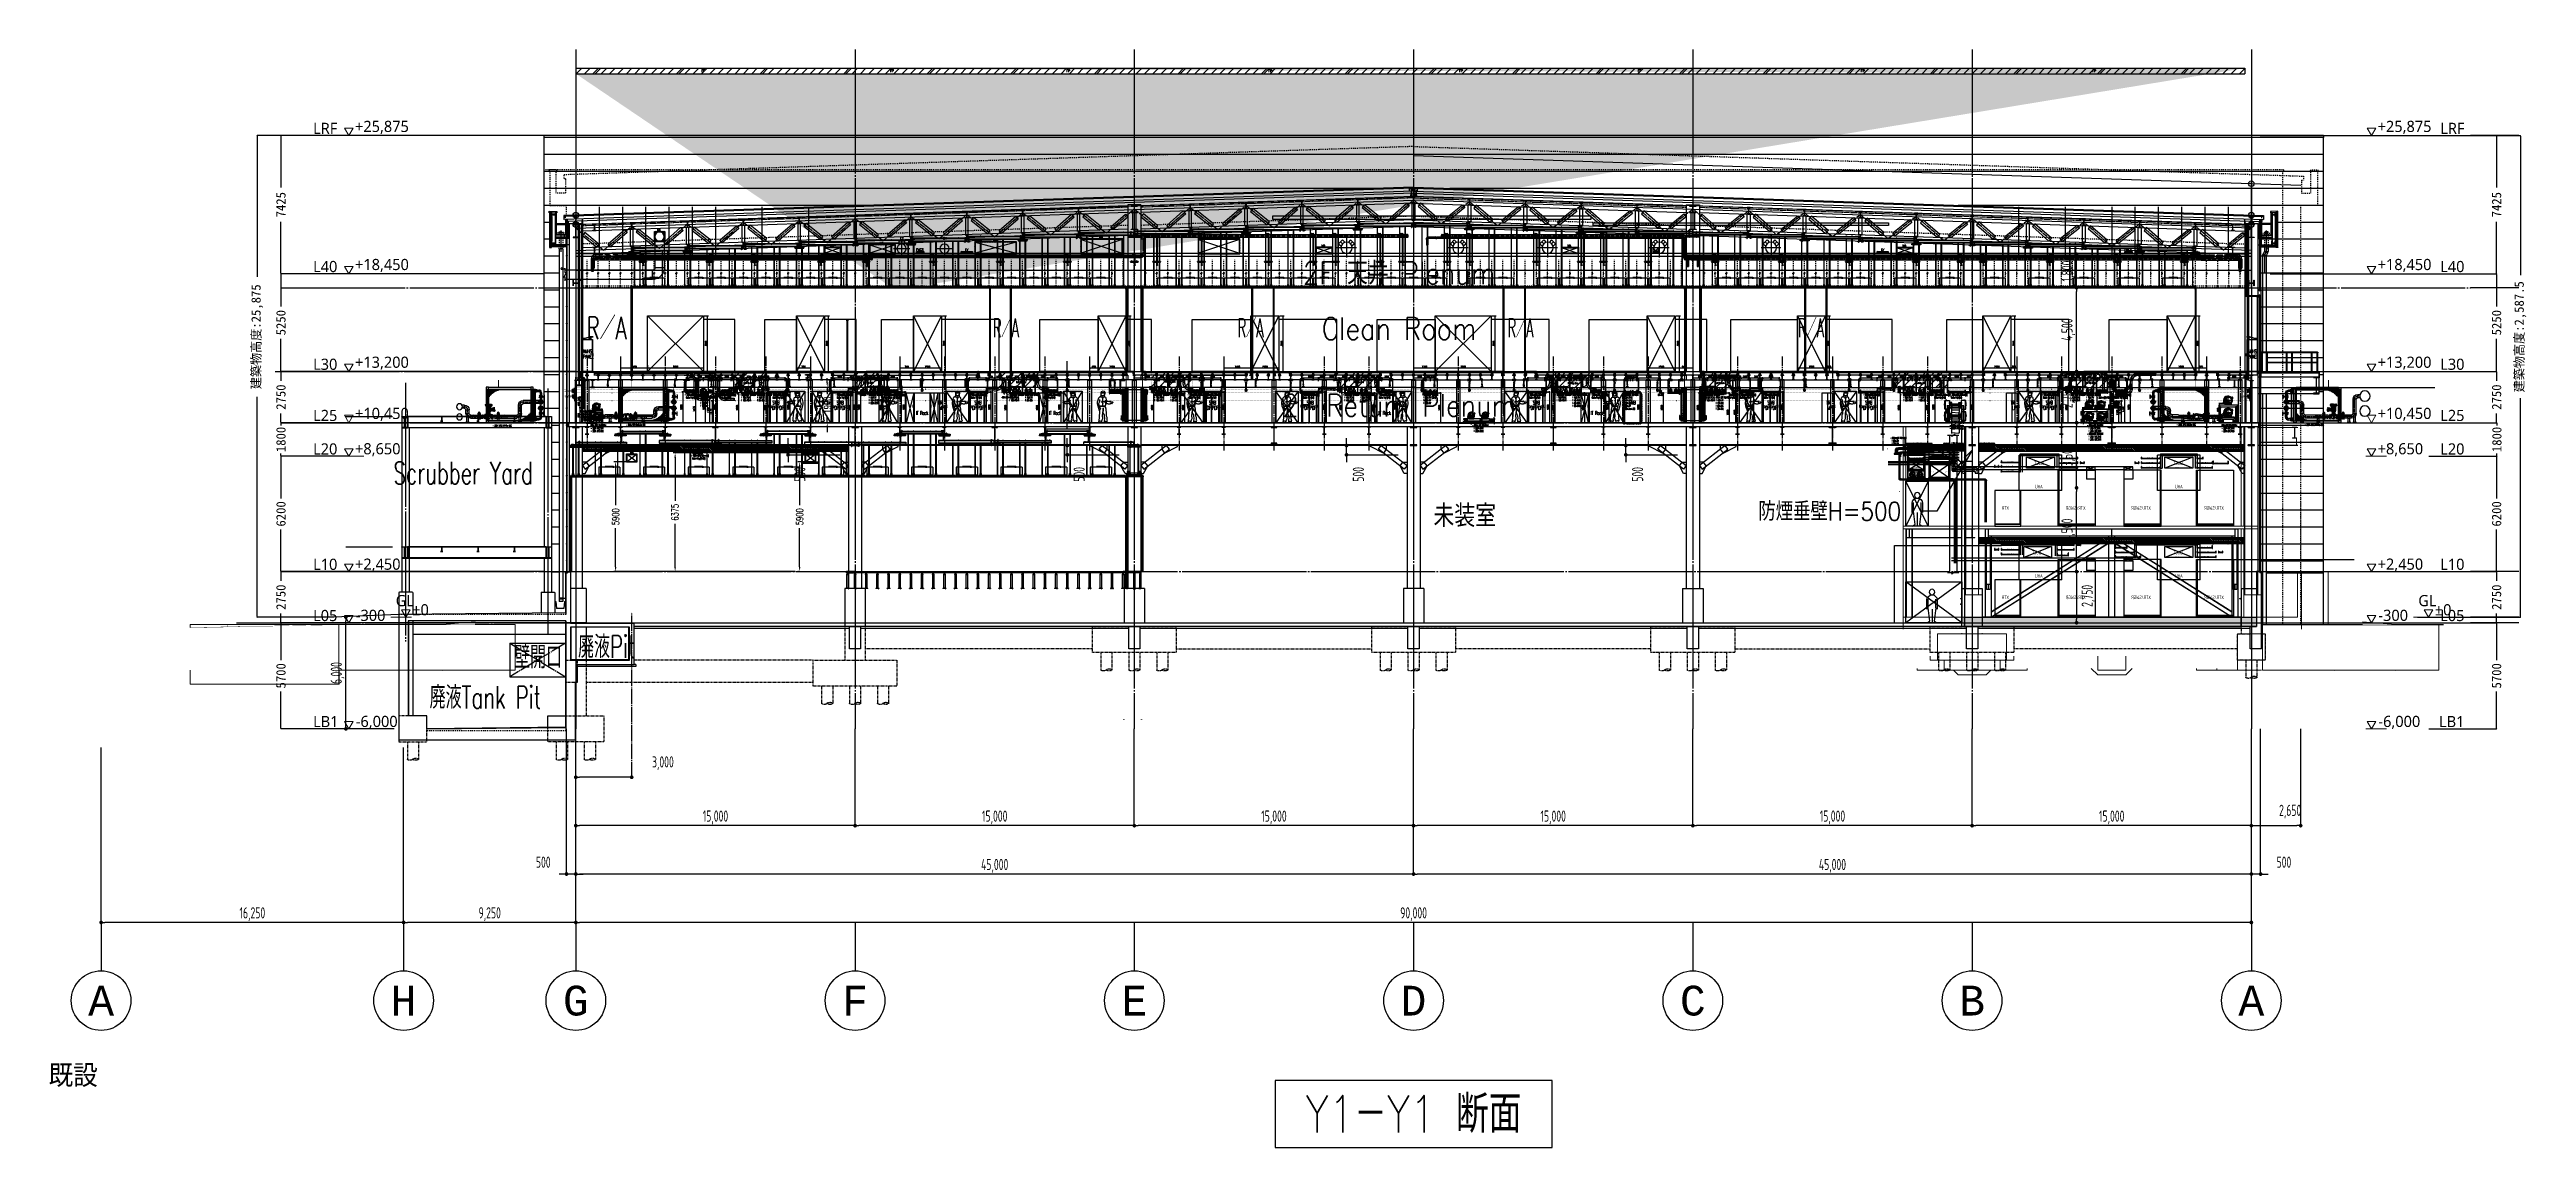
# Model space of a CAD drawing. Header units: millimetres. Extents: x -192235 to 515711, y 45168 to 947868.
# Drawn here: x 71730 to 204778, y 425010 to 484000 of the extents above; entities that cross this region are included whole.
import ezdxf
from ezdxf.enums import TextEntityAlignment as Align

# ---------------------------------------------------------------- set-up
doc = ezdxf.new("R2010")
doc.units = ezdxf.units.MM
doc.header["$LTSCALE"] = 1000
doc.set_wipeout_variables(frame=1)
doc.header["$PDMODE"] = 1
for name, pattern in [('CENTER', [50.8, 31.75, -6.35, 6.35, -6.35]), ('CENTER2', [1.125, 0.75, -0.125, 0.125, -0.125]), ('DASHED', [19.05, 12.7, -6.35]), ('DIVIDE2', [15.875, 6.35, -3.175, 0, -3.175, 0, -3.175]), ('DOT2', [3.175, 0, -3.175]), ('HIDDEN', [0.375, 0.25, -0.125]), ('HIDDEN2', [4.7625, 3.175, -1.5875]), ('TPH12-SEC-@20-1$0$CENTERK0', [0.65, 0.5, -0.05, 0.05, -0.05]), ('TPH12-SEC-@20-1$0$CENTERK1', [0.983, 0.833, -0.05, 0.05, -0.05]), ('TPH12-SEC-@20-1$0$CENTERK5', [6.916, 6.667, -0.083, 0.083, -0.083]), ('TPH12-SEC-@20-1$0$DOTK0', [0.05, 0.025, -0.025]), ('TPH12-SEC-@20-1$0$DOTK1', [0.1, 0.05, -0.05]), ('TPH12-SEC-@20-1$0$PHANTOMK1', [1.415, 1, -0.083, 0.083, -0.083, 0.083, -0.083]), ('TPH12-SEC-@20-1$0$Wipeout_Contour', [1, 0, -1]), ('YCD-Xfa-Sec-24$0$HIDDEN', [0.375, 0.25, -0.125]), ('YCD-Xfa-Sec-24$0$HIDDEN2', [0.1875, 0.125, -0.0625]), ('YFM1P-短$0$$0$CENTER2', [1.125, 0.75, -0.125, 0.125, -0.125]), ('YFM1P-短$0$BORDER2', [0.875, 0.25, -0.125, 0.25, -0.125, 0, -0.125]), ('YFM1P-短$0$CENTER', [2, 1.25, -0.25, 0.25, -0.25]), ('YFM1P-短$0$CENTER2', [1.125, 0.75, -0.125, 0.125, -0.125]), ('YFM1P-短$0$HIDDEN', [9.525, 6.35, -3.175])]:
    doc.linetypes.add(name, pattern=pattern)
for name, color, linetype in [('0-LEVEL LINE', 4, 'DOT2'), ('0-rev-20250425-與2次配干涉後移位', 7, 'Continuous'), ('0-tool', 1, 'Continuous'), ('0317新路徑', 240, 'Continuous'), ('BG-CDA', 20, 'Continuous'), ('BG-GN2', 72, 'Continuous'), ('BG-PN2', 34, 'Continuous'), ('Busway-Spt', 2, 'Continuous'), ('CHW-Spt', 2, 'Continuous'), ('e-eq-100P', 4, 'Continuous'), ('e-eq-LPB', 10, 'Continuous'), ('e-eq-MPB', 10, 'Continuous'), ('e-eq-PDP', 10, 'Continuous'), ('e-eq-SWB', 130, 'Continuous'), ('e-eq-TR', 130, 'Continuous'), ('E-POWER-CABL', 80, 'Continuous'), ('eq-IT', 140, 'Continuous'), ('FS-EQ', 10, 'Continuous'), ('FS-LINE', 10, 'Continuous'), ('FS-Support-1', 2, 'Continuous'), ('HI-FOG', 7, 'Continuous'), ('Hook-up', 130, 'HIDDEN2'), ('L10 電池室消防排水 動力管', 240, 'Continuous'), ('LED-Light-L25', 7, 'Continuous'), ('LIGHTING', 2, 'Continuous'), ('LIGHTING-W', 7, 'Continuous'), ('M-DIM', 1, 'Continuous'), ('M-PIPE', 3, 'Continuous'), ('M-PIPE-E11-HV&LV&ELV', 22, 'Continuous'), ('M-TXT', 3, 'Continuous'), ('man', 7, 'Continuous'), ('MOVE-IN', 220, 'Continuous'), ('MPPIPE', 100, 'Continuous'), ('PC', 252, 'Continuous'), ('PIPE-SUPPORT', 2, 'Continuous'), ('SH-LINE-10', 2, 'Continuous'), ('SH-LINE-130', 2, 'Continuous'), ('SH-LINE-170', 170, 'Continuous'), ('SM-SEC-Cm$0$SUPPORT', 2, 'Continuous'), ('SUPPORT', 2, 'Continuous'), ('TPH12-SEC-@20-1$0$$FFU', 252, 'TPH12-SEC-@20-1$0$DOTK1'), ('TPH12-SEC-@20-1$0$A-DIM', 7, 'Continuous'), ('TPH12-SEC-@20-1$0$DRAN', 252, 'Continuous'), ('TPH12-SEC-@20-1$0$FLAG', 252, 'Continuous'), ('TPH12-SEC-@20-1$0$H-SIN', 252, 'TPH12-SEC-@20-1$0$CENTERK5'), ('TPH12-SEC-@20-1$0$Hattch', 7, 'Continuous'), ('TPH12-SEC-@20-1$0$KABE1', 252, 'Continuous'), ('TPH12-SEC-@20-1$0$KABE3', 252, 'Continuous'), ('TPH12-SEC-@20-1$0$KABED', 252, 'TPH12-SEC-@20-1$0$DOTK1'), ('TPH12-SEC-@20-1$0$L-LNSP', 7, 'Continuous'), ('TPH12-SEC-@20-1$0$L-ROAD', 7, 'Continuous'), ('TPH12-SEC-@20-1$0$MEJI', 252, 'Continuous'), ('TPH12-SEC-@20-1$0$PT', 252, 'Continuous'), ('TPH12-SEC-@20-1$0$SIAGE', 252, 'Continuous'), ('TPH12-SEC-@20-1$0$SIAGE1', 252, 'Continuous'), ('TPH12-SEC-@20-1$0$SIAGE2', 252, 'Continuous'), ('TPH12-SEC-@20-1$0$SIAGE3', 252, 'Continuous'), ('TPH12-SEC-@20-1$0$SIN-M', 252, 'Continuous'), ('TPH12-SEC-@20-1$0$STEEL', 252, 'Continuous'), ('TPH12-SEC-@20-1$0$STEEL-NEDA', 252, 'Continuous'), ('TPH12-SEC-@20-1$0$STEEL1', 252, 'Continuous'), ('TPH12-SEC-@20-1$0$STEEL2', 252, 'Continuous'), ('TPH12-SEC-@20-1$0$STEEL3', 252, 'Continuous'), ('TPH12-SEC-@20-1$0$SUGATA2', 252, 'Continuous'), ('TPH12-SEC-@20-1$0$SUGATA3', 252, 'Continuous'), ('TPH12-SEC-@20-1$0$SUGATAC', 252, 'TPH12-SEC-@20-1$0$CENTERK1'), ('TPH12-SEC-@20-1$0$SUGATAD', 252, 'TPH12-SEC-@20-1$0$DOTK1'), ('TPH12-SEC-@20-1$0$TATEGU1', 252, 'Continuous'), ('TPH12-SEC-@20-1$0$TATEGU3', 252, 'Continuous'), ('TPH12-SEC-@20-1$0$TEXT', 252, 'Continuous'), ('TPH12-SEC-@20-1$0$TEXT2', 252, 'Continuous'), ('TPH12-SEC-@20-1$0$YAJI', 252, 'Continuous'), ('TPH12-SEC-@20-1$0$フリーアクセス', 252, 'Continuous'), ('WY-J-D', 2, 'Continuous'), ('WY-J-U', 2, 'Continuous'), ('YCD-Xfa-Sec-24$0$A-C-Ceil-Hand4-8', 192, 'Continuous'), ('YCD-Xfa-Sec-24$0$A-C-Ceil-Hand_3-8', 2, 'Continuous'), ('YCD-Xfa-Sec-24$0$A-C-Ceiling Grid', 15, 'Continuous'), ('YCD-Xfa-Sec-24$0$A-Ceil-Sup-150', 3, 'Continuous'), ('YCD-Xfa-Sec-24$0$A-Divide', 90, 'Continuous'), ('YCD-Xfa-Sec-24$0$A-hurdle', 10, 'Continuous'), ('YCD-Xfa-Sec-24$0$A-partition-S', 3, 'Continuous'), ('YCD-Xfa-Sec-24$0$A-Raised Floor', 1, 'Continuous'), ('YCD-Xfa-Sec-24$0$A-WALL-F1', 190, 'Continuous'), ('YCD-Xfa-Sec-24$0$C-DCC', 22, 'Continuous'), ('YCD-Xfa-Sec-24$0$C-R-EQ', 150, 'Continuous'), ('YCD-Xfa-Sec-24$0$Ceil-Sup-150', 3, 'Continuous'), ('YCD-Xfa-Sec-24$0$Ceil-Sup-P1001', 3, 'Continuous'), ('YCD-Xfa-Sec-24$0$FFU', 145, 'Continuous'), ('YCD-Xfa-Sec-24$0$partition-S', 3, 'Continuous'), ('YCD-Xfa-Sec-24$0$Raised Floor', 1, 'Continuous'), ('YCD-Xfa-Sec-24$0$SEC-RF', 1, 'Continuous'), ('YFM1P-短$0$$0$14P5-CSH-3-402-B$0$SH-TEXT', 4, 'Continuous'), ('YFM1P-短$0$$0$C-DCC', 1, 'Continuous'), ('YFM1P-短$0$$0$M-DCC-STEEL', 220, 'Continuous'), ('YFM1P-短$0$$0$M-DIM', 3, 'Continuous'), ('YFM1P-短$0$$0$M-FOUN', 252, 'Continuous'), ('YFM1P-短$0$$0$M-PIPE-CHWR20', 110, 'Continuous'), ('YFM1P-短$0$$0$M-PIPE-CHWS12', 130, 'Continuous'), ('YFM1P-短$0$$0$M-PIPE-CHWS12_CL', 132, 'YFM1P-短$0$$0$CENTER2'), ('YFM1P-短$0$$0$U-PCW-V', 2, 'Continuous'), ('YFM1P-短$0$14P5-CSH-3-402-B$0$SH-TEXT', 4, 'Continuous'), ('YFM1P-短$0$A-WALL-IN.200K', 7, 'Continuous'), ('YFM1P-短$0$C-DCC', 1, 'Continuous'), ('YFM1P-短$0$DIVIDER-垂直', 2, 'YFM1P-短$0$BORDER2'), ('YFM1P-短$0$Door', 7, 'Continuous'), ('YFM1P-短$0$E-BWY-EQPM-N4', 40, 'Continuous'), ('YFM1P-短$0$E-XTR', 4, 'Continuous'), ('YFM1P-短$0$FS-LINE', 10, 'Continuous'), ('YFM1P-短$0$L-ROAD', 7, 'Continuous'), ('YFM1P-短$0$M-CWTR-VAVE', 2, 'Continuous'), ('YFM1P-短$0$M-DCC-STEEL', 220, 'Continuous'), ('YFM1P-短$0$M-DIM', 3, 'Continuous'), ('YFM1P-短$0$M-FOUN', 252, 'Continuous'), ('YFM1P-短$0$M-HVAC-CMDUCT', 150, 'Continuous'), ('YFM1P-短$0$M-PIPE-CHWR20', 110, 'Continuous'), ('YFM1P-短$0$M-PIPE-CHWR20_CL', 111, 'YFM1P-短$0$CENTER'), ('YFM1P-短$0$M-PIPE-CHWS12', 130, 'Continuous'), ('YFM1P-短$0$M-PIPE-CHWS12_CL', 132, 'YFM1P-短$0$CENTER2'), ('YFM1P-短$0$M-PIPE-VAVE', 2, 'Continuous'), ('YFM1P-短$0$M-PIPE-VENT', 10, 'Continuous'), ('YFM1P-短$0$man', 7, 'Continuous'), ('YFM1P-短$0$MPPIPE', 100, 'Continuous'), ('YFM1P-短$0$S-BEAM', 7, 'Continuous'), ('YFM1P-短$0$S-BEAM-SHOW.200K', 7, 'Continuous'), ('YFM1P-短$0$S-BEAM.200K', 7, 'Continuous'), ('YFM1P-短$0$S-COL', 7, 'Continuous'), ('YFM1P-短$0$S-COL.200K', 7, 'Continuous'), ('YFM1P-短$0$S-FNDN', 7, 'Continuous'), ('YFM1P-短$0$S-SLAB-SHOW.200K', 7, 'Continuous'), ('YFM1P-短$0$S-SLAB.200K', 7, 'Continuous'), ('YFM1P-短$0$S-WALL', 7, 'Continuous'), ('YFM1P-短$0$SM-SEC-Cm$0$SUPPORT', 2, 'Continuous'), ('YFM1P-短$0$SUPPORT', 2, 'Continuous'), ('YFM1P-短$0$U-ELE', 2, 'Continuous'), ('YFM1P-短$0$U-PCW-V', 2, 'Continuous'), ('YFM1P-短$0$U-TXT', 3, 'Continuous')]:
    doc.layers.add(name, color=color, linetype=linetype)
doc.layers.add('TPH12-SEC-@20-1$0$HOJO1', color=252, linetype='Continuous', plot=False)
doc.styles.add('aa-txt', font='simplex.shx', dxfattribs={"width": 0.7, "bigfont": 'chineset.shx'})
doc.styles.add('dim-txt', font='simplex.shx', dxfattribs={"width": 0.8})
doc.styles.add('ROMAND', font='romand', dxfattribs={"height": 5})
doc.styles.add('Romans', font='romans.shx', dxfattribs={"width": 0.6, "bigfont": 'stsl.shx'})
doc.styles.add('TPH12-SEC-@20-1$0$ATS', font='monotxt', dxfattribs={"bigfont": 'BIGFONT'})
doc.styles.add('TPH12-SEC-@20-1$0$DIM', font='romans.shx', dxfattribs={"width": 0.65, "bigfont": 'BIGFONT.shx'})
doc.styles.add('TPH12-SEC-@20-1$0$dim-txt', font='isocp.shx', dxfattribs={"width": 0.7, "bigfont": 'chineset.shx'})
doc.styles.add('TPH12-SEC-@20-1$0$MtXpl_', font='Microsoft JhengHei.ttf')
doc.styles.add('TPH12-SEC-@20-1$0$STANDARD', font='txt')
doc.styles.add('TPH12-SEC-@20-1$0$TEXT', font='romans.shx', dxfattribs={"width": 0.85, "bigfont": 'BIGFONT.shx'})
doc.styles.add('YFM1P-短$0$$0$14P5-CSH-3-402-B$0$AA-TXT', font='simplex.shx', dxfattribs={"width": 0.8, "bigfont": 'CHINA.shx'})
doc.styles.add('YFM1P-短$0$$0$aa-txt', font='simplex.shx', dxfattribs={"width": 0.8, "bigfont": 'chineset.shx'})
doc.styles.add('YFM1P-短$0$14P5-CSH-3-402-B$0$AA-TXT', font='simplex.shx', dxfattribs={"width": 0.8, "bigfont": 'CHINA.shx'})
doc.styles.add('YFM1P-短$0$aa-txt', font='simplex.shx', dxfattribs={"width": 0.8, "bigfont": 'chineset.shx'})
doc.styles.add('YFM1P-短$0$dim-txt', font='isocp.shx', dxfattribs={"width": 0.7, "bigfont": 'chineset.shx'})
doc.styles.add('YFM1P-短$0$KANJI', font='MONOTXT', dxfattribs={"bigfont": 'BIGFONT'})
doc.dimstyles.new('50-DIM', dxfattribs={"dimscale": 50, "dimtxt": 2, "dimasz": 0.8, "dimexe": 1, "dimexo": 1, "dimgap": 0.5, "dimtad": 1, "dimdec": 0, "dimdsep": 46, "dimtxsty": 'aa-txt', "dimblk": 'DOT', "dimcen": 5, "dimclrd": 256, "dimclre": 256, "dimclrt": 256, "dimadec": 0, "dimazin": 0, "dimtfac": 1, "dimtdec": 0, "dimtix": 1, "dimtmove": 2, "dimatfit": 3, "dimldrblk": 'DOT', "dimfxl": 1, "dimtolj": 1, "dimtzin": 0, "dimarcsym": 0})
doc.dimstyles.new('50-DIM-ct', dxfattribs={"dimscale": 50, "dimtxt": 2, "dimasz": 0.8, "dimexe": 1, "dimexo": 1, "dimgap": 0.5, "dimtad": 1, "dimdec": 0, "dimdsep": 46, "dimtxsty": 'aa-txt', "dimblk": 'DOT', "dimcen": 5, "dimclrd": 256, "dimclre": 256, "dimclrt": 256, "dimadec": 0, "dimazin": 0, "dimtfac": 1, "dimtdec": 0, "dimtix": 1, "dimtmove": 2, "dimatfit": 3, "dimldrblk": 'DOT', "dimfxl": 1, "dimtvp": 1, "dimtolj": 1, "dimtzin": 0, "dimarcsym": 0})
doc.dimstyles.new('adim-1500', dxfattribs={"dimscale": 1000, "dimtxt": 0.375, "dimasz": 0.25, "dimexe": 0.1, "dimexo": 0.5, "dimgap": 0.15, "dimtad": 0, "dimdec": 4, "dimtxsty": 'aa-txt', "dimcen": 3.75, "dimclrd": 3, "dimclre": 3, "dimclrt": 256, "dimadec": 0, "dimazin": 0, "dimtfac": 1, "dimtdec": 4, "dimtmove": 0, "dimatfit": 3, "dimfxl": 0.1, "dimarcsym": 0})
doc.dimstyles.new('TPH12-SEC-@20-1$0$ARCH-dim-2000', dxfattribs={"dimscale": 2000, "dimtxt": 0.3, "dimasz": 0.1, "dimexe": 0.1, "dimexo": 0.1, "dimgap": 0.05, "dimtad": 1, "dimdec": 0, "dimrnd": 0.1, "dimdsep": 46, "dimlunit": 6, "dimtxsty": 'TPH12-SEC-@20-1$0$dim-txt', "dimblk": 'TPH12-SEC-@20-1$0$_Dot', "dimblk1": 'TPH12-SEC-@20-1$0$_Origin', "dimblk2": 'TPH12-SEC-@20-1$0$_Origin', "dimcen": 2, "dimclrd": 256, "dimclre": 256, "dimclrt": 256, "dimadec": 0, "dimazin": 0, "dimtfac": 1, "dimtdec": 1, "dimtix": 1, "dimtmove": 2, "dimatfit": 3, "dimldrblk": 'TPH12-SEC-@20-1$0$_Origin', "dimfxl": 1, "dimtvp": 1, "dimtolj": 1, "dimarcsym": 0})
doc.dimstyles.new('TPH12-SEC-@20-1$0$生成的_樣式__6', dxfattribs={"dimtxt": 60, "dimasz": 30.4, "dimexe": 0.18, "dimexo": 0.0625, "dimgap": 0, "dimtad": 1, "dimdec": 1, "dimzin": 0, "dimdsep": 46, "dimtxsty": 'TPH12-SEC-@20-1$0$STANDARD', "dimblk": 'TPH12-SEC-@20-1$0$ARROWHEAD_6', "dimblk1": 'TPH12-SEC-@20-1$0$ARROWHEAD_6', "dimblk2": 'TPH12-SEC-@20-1$0$ARROWHEAD_6', "dimcen": 0.09, "dimclrd": 12, "dimclre": 12, "dimclrt": 3, "dimazin": 0, "dimtfac": 1, "dimtdec": 4, "dimtmove": 0, "dimatfit": 3, "dimfxl": 1, "dimtolj": 1, "dimtzin": 0, "dimarcsym": 0})
doc.dimstyles.new('YFM1P-短$0$$0$50-DIM', dxfattribs={"dimscale": 50, "dimtxt": 2, "dimasz": 0.8, "dimexe": 1, "dimexo": 1, "dimgap": 0.5, "dimtad": 1, "dimdec": 0, "dimdsep": 46, "dimtxsty": 'YFM1P-短$0$$0$aa-txt', "dimblk": 'YFM1P-短$0$$0$DOT', "dimcen": 5, "dimclrd": 256, "dimclre": 256, "dimclrt": 256, "dimadec": 0, "dimazin": 0, "dimtfac": 1, "dimtdec": 0, "dimtix": 1, "dimtmove": 2, "dimatfit": 3, "dimldrblk": 'YFM1P-短$0$$0$DOT', "dimfxl": 1, "dimtolj": 1, "dimtzin": 0, "dimarcsym": 0})
doc.dimstyles.new('YFM1P-短$0$100-DIM', dxfattribs={"dimscale": 1000, "dimtxt": 0.2, "dimasz": 0.1, "dimexe": 0.1, "dimexo": 0.1, "dimgap": 0.05, "dimtad": 1, "dimdec": 0, "dimzin": 3, "dimdsep": 46, "dimtxsty": 'YFM1P-短$0$aa-txt', "dimblk1": 'YFM1P-短$0$DOT', "dimblk2": 'YFM1P-短$0$DOT', "dimsah": 1, "dimcen": 0, "dimclrd": 256, "dimclre": 256, "dimclrt": 256, "dimadec": 0, "dimazin": 0, "dimtfac": 1, "dimtdec": 0, "dimtix": 1, "dimtmove": 2, "dimatfit": 3, "dimldrblk": 'YFM1P-短$0$DOT', "dimfxl": 1, "dimtvp": 1, "dimtolj": 1, "dimtzin": 0, "dimarcsym": 0})
doc.dimstyles.new('YFM1P-短$0$50-DIM', dxfattribs={"dimscale": 50, "dimtxt": 2, "dimasz": 0.8, "dimexe": 1, "dimexo": 1, "dimgap": 0.5, "dimtad": 1, "dimdec": 0, "dimdsep": 46, "dimtxsty": 'YFM1P-短$0$aa-txt', "dimblk": 'YFM1P-短$0$DOT', "dimcen": 5, "dimclrd": 256, "dimclre": 256, "dimclrt": 256, "dimadec": 0, "dimazin": 0, "dimtfac": 1, "dimtdec": 0, "dimtix": 1, "dimtmove": 2, "dimatfit": 3, "dimldrblk": 'YFM1P-短$0$DOT', "dimfxl": 1, "dimtolj": 1, "dimtzin": 0, "dimarcsym": 0})
pattern_1 = [(90, (854050, 386700), (-31.75, 7e-15), [])]
pattern_2 = [(90, (853450, 386700), (-31.75, 7e-15), [])]
pattern_3 = [(90, (852850, 386700), (-31.75, 7e-15), [])]
pattern_4 = [(90, (852250, 386700), (-31.75, 7e-15), [])]
pattern_5 = [(90, (1056750, 386700), (-31.75, 7e-15), [])]
pattern_6 = [(270, (-2113.02, 5055.3472), (3.75, 1e-15), [])]
pattern_7 = [(90, (2346.9847, -4890.3472), (-3.75, -1e-15), [])]
pattern_8 = [(0, (86092.45, -2), (0, 6.985), [5.08, -1.905]), (90, (86092.45, -2), (-6.985, 4e-16), [5.08, -1.905])]
pattern_9 = [(0, (-83347.067, -5.657), (0, 6.985), [5.08, -1.905]), (90, (-83347.067, -5.657), (-6.985, 4e-16), [5.08, -1.905])]
pattern_10 = [(0, (3366.5036, -7.657), (0, 6.985), [5.08, -1.905]), (90, (3366.5036, -7.657), (-6.985, 4e-16), [5.08, -1.905])]
pattern_11 = [(0, (47762.859, -5.657), (0, 6.985), [5.08, -1.905]), (90, (47762.859, -5.657), (-6.985, 4e-16), [5.08, -1.905])]

# ---------------------------------------------------------------- blocks, each defined once
blk = doc.blocks.new('TPH12-SEC-@20-1$0$_Dot')
at = {"color": 0, "linetype": 'ByBlock', "lineweight": -2}
blk.add_line((-0.5, 0), (-1, 0), dxfattribs=at)
at = {"color": 0, "linetype": 'ByBlock', "const_width": 0.5}
blk.add_lwpolyline([(-0.25, 0, 1), (0.25, 0, 1)], format="xyb", close=True, dxfattribs=at)
blk = doc.blocks.new('*D889')
at = {"layer": 'DEFPOINTS', "color": 0, "transparency": 16777216}
for p in [(175000, 442300), (175000, 442300), (190000, 442300)]:
    blk.add_point(p, dxfattribs=at)
at = {"layer": 'TPH12-SEC-@20-1$0$SIN-M', "lineweight": -2, "transparency": 16777216}
blk.add_line((189800, 442300), (175200, 442300), dxfattribs=at)
at = {"layer": 'TPH12-SEC-@20-1$0$SIN-M', "lineweight": -2, "transparency": 16777216, "xscale": 200, "yscale": 200, "zscale": 200, "rotation": 180}
blk.add_blockref('TPH12-SEC-@20-1$0$_Dot', (175000, 442300), dxfattribs=at)
at = {"layer": 'TPH12-SEC-@20-1$0$SIN-M', "lineweight": -2, "transparency": 16777216, "xscale": 200, "yscale": 200, "zscale": 200}
blk.add_blockref('TPH12-SEC-@20-1$0$_Dot', (190000, 442300), dxfattribs=at)
at = {"layer": 'TPH12-SEC-@20-1$0$SIN-M', "transparency": 16777216, "insert": (182500, 442745), "char_height": 600, "attachment_point": 5, "style": 'TPH12-SEC-@20-1$0$dim-txt'}
blk.add_mtext('\\A1;15,000', dxfattribs=at)
blk = doc.blocks.new('TPH12-SEC-@20-1$0$_Origin')
at = {"color": 0, "linetype": 'ByBlock', "lineweight": -2}
blk.add_line((0, 0), (-1, 0), dxfattribs=at)
blk.add_circle((0, 0), 0.5, dxfattribs=at)
blk = doc.blocks.new('*D890')
at = {"layer": 'DEFPOINTS', "color": 0, "transparency": 16777216}
for p in [(160000, 442300), (160000, 442300), (175000, 442300)]:
    blk.add_point(p, dxfattribs=at)
at = {"layer": 'TPH12-SEC-@20-1$0$SIN-M', "lineweight": -2, "transparency": 16777216}
blk.add_line((174800, 442300), (160200, 442300), dxfattribs=at)
at = {"layer": 'TPH12-SEC-@20-1$0$SIN-M', "lineweight": -2, "transparency": 16777216, "xscale": 200, "yscale": 200, "zscale": 200, "rotation": 180}
blk.add_blockref('TPH12-SEC-@20-1$0$_Dot', (160000, 442300), dxfattribs=at)
at = {"layer": 'TPH12-SEC-@20-1$0$SIN-M', "lineweight": -2, "transparency": 16777216, "xscale": 200, "yscale": 200, "zscale": 200}
blk.add_blockref('TPH12-SEC-@20-1$0$_Dot', (175000, 442300), dxfattribs=at)
at = {"layer": 'TPH12-SEC-@20-1$0$SIN-M', "transparency": 16777216, "insert": (167500, 442745), "char_height": 600, "attachment_point": 5, "style": 'TPH12-SEC-@20-1$0$dim-txt'}
blk.add_mtext('\\A1;15,000', dxfattribs=at)
blk = doc.blocks.new('*D891')
at = {"layer": 'DEFPOINTS', "color": 0, "transparency": 16777216}
for p in [(145000, 442300), (145000, 442300), (160000, 442300)]:
    blk.add_point(p, dxfattribs=at)
at = {"layer": 'TPH12-SEC-@20-1$0$SIN-M', "lineweight": -2, "transparency": 16777216}
blk.add_line((159800, 442300), (145200, 442300), dxfattribs=at)
at = {"layer": 'TPH12-SEC-@20-1$0$SIN-M', "lineweight": -2, "transparency": 16777216, "xscale": 200, "yscale": 200, "zscale": 200, "rotation": 180}
blk.add_blockref('TPH12-SEC-@20-1$0$_Dot', (145000, 442300), dxfattribs=at)
at = {"layer": 'TPH12-SEC-@20-1$0$SIN-M', "lineweight": -2, "transparency": 16777216, "xscale": 200, "yscale": 200, "zscale": 200}
blk.add_blockref('TPH12-SEC-@20-1$0$_Dot', (160000, 442300), dxfattribs=at)
at = {"layer": 'TPH12-SEC-@20-1$0$SIN-M', "transparency": 16777216, "insert": (152500, 442745), "char_height": 600, "attachment_point": 5, "style": 'TPH12-SEC-@20-1$0$dim-txt'}
blk.add_mtext('\\A1;15,000', dxfattribs=at)
blk = doc.blocks.new('*D892')
at = {"layer": 'DEFPOINTS', "color": 0, "transparency": 16777216}
for p in [(130000, 442300), (130000, 442300), (145000, 442300)]:
    blk.add_point(p, dxfattribs=at)
at = {"layer": 'TPH12-SEC-@20-1$0$SIN-M', "lineweight": -2, "transparency": 16777216}
blk.add_line((144800, 442300), (130200, 442300), dxfattribs=at)
at = {"layer": 'TPH12-SEC-@20-1$0$SIN-M', "lineweight": -2, "transparency": 16777216, "xscale": 200, "yscale": 200, "zscale": 200, "rotation": 180}
blk.add_blockref('TPH12-SEC-@20-1$0$_Dot', (130000, 442300), dxfattribs=at)
at = {"layer": 'TPH12-SEC-@20-1$0$SIN-M', "lineweight": -2, "transparency": 16777216, "xscale": 200, "yscale": 200, "zscale": 200}
blk.add_blockref('TPH12-SEC-@20-1$0$_Dot', (145000, 442300), dxfattribs=at)
at = {"layer": 'TPH12-SEC-@20-1$0$SIN-M', "transparency": 16777216, "insert": (137500, 442745), "char_height": 600, "attachment_point": 5, "style": 'TPH12-SEC-@20-1$0$dim-txt'}
blk.add_mtext('\\A1;15,000', dxfattribs=at)
blk = doc.blocks.new('*D893')
at = {"layer": 'DEFPOINTS', "color": 0, "transparency": 16777216}
for p in [(115000, 442300), (115000, 442300), (130000, 442300)]:
    blk.add_point(p, dxfattribs=at)
at = {"layer": 'TPH12-SEC-@20-1$0$SIN-M', "lineweight": -2, "transparency": 16777216}
blk.add_line((129800, 442300), (115200, 442300), dxfattribs=at)
at = {"layer": 'TPH12-SEC-@20-1$0$SIN-M', "lineweight": -2, "transparency": 16777216, "xscale": 200, "yscale": 200, "zscale": 200, "rotation": 180}
blk.add_blockref('TPH12-SEC-@20-1$0$_Dot', (115000, 442300), dxfattribs=at)
at = {"layer": 'TPH12-SEC-@20-1$0$SIN-M', "lineweight": -2, "transparency": 16777216, "xscale": 200, "yscale": 200, "zscale": 200}
blk.add_blockref('TPH12-SEC-@20-1$0$_Dot', (130000, 442300), dxfattribs=at)
at = {"layer": 'TPH12-SEC-@20-1$0$SIN-M', "transparency": 16777216, "insert": (122500, 442745), "char_height": 600, "attachment_point": 5, "style": 'TPH12-SEC-@20-1$0$dim-txt'}
blk.add_mtext('\\A1;15,000', dxfattribs=at)
blk = doc.blocks.new('*D894')
at = {"layer": 'DEFPOINTS', "color": 0, "transparency": 16777216}
for p in [(100000, 442300), (100000, 442300), (115000, 442300)]:
    blk.add_point(p, dxfattribs=at)
at = {"layer": 'TPH12-SEC-@20-1$0$SIN-M', "lineweight": -2, "transparency": 16777216}
blk.add_line((114800, 442300), (100200, 442300), dxfattribs=at)
at = {"layer": 'TPH12-SEC-@20-1$0$SIN-M', "lineweight": -2, "transparency": 16777216, "xscale": 200, "yscale": 200, "zscale": 200, "rotation": 180}
blk.add_blockref('TPH12-SEC-@20-1$0$_Dot', (100000, 442300), dxfattribs=at)
at = {"layer": 'TPH12-SEC-@20-1$0$SIN-M', "lineweight": -2, "transparency": 16777216, "xscale": 200, "yscale": 200, "zscale": 200}
blk.add_blockref('TPH12-SEC-@20-1$0$_Dot', (115000, 442300), dxfattribs=at)
at = {"layer": 'TPH12-SEC-@20-1$0$SIN-M', "transparency": 16777216, "insert": (107500, 442745), "char_height": 600, "attachment_point": 5, "style": 'TPH12-SEC-@20-1$0$dim-txt'}
blk.add_mtext('\\A1;15,000', dxfattribs=at)
blk = doc.blocks.new('*D895')
at = {"layer": 'DEFPOINTS', "color": 0, "transparency": 16777216}
for p in [(190000, 439700), (190000, 439700), (190500, 439700)]:
    blk.add_point(p, dxfattribs=at)
at = {"layer": 'TPH12-SEC-@20-1$0$SIN-M', "lineweight": -2, "transparency": 16777216}
for p, q in [((189800, 439700), (189600, 439700)), ((190500, 439700), (190000, 439700)), ((190700, 439700), (190900, 439700))]:
    blk.add_line(p, q, dxfattribs=at)
at = {"layer": 'TPH12-SEC-@20-1$0$SIN-M', "lineweight": -2, "transparency": 16777216, "xscale": 200, "yscale": 200, "zscale": 200}
blk.add_blockref('TPH12-SEC-@20-1$0$_Dot', (190000, 439700), dxfattribs=at)
at = {"layer": 'TPH12-SEC-@20-1$0$SIN-M', "lineweight": -2, "transparency": 16777216, "xscale": 200, "yscale": 200, "zscale": 200, "rotation": 180}
blk.add_blockref('TPH12-SEC-@20-1$0$_Dot', (190500, 439700), dxfattribs=at)
at = {"layer": 'TPH12-SEC-@20-1$0$SIN-M', "transparency": 16777216, "insert": (191750, 440340), "char_height": 600, "attachment_point": 5, "style": 'TPH12-SEC-@20-1$0$dim-txt'}
blk.add_mtext('\\A1;500', dxfattribs=at)
blk = doc.blocks.new('*D896')
at = {"layer": 'DEFPOINTS', "color": 0, "transparency": 16777216}
for p in [(145000, 439700), (145000, 439700), (190000, 439700)]:
    blk.add_point(p, dxfattribs=at)
at = {"layer": 'TPH12-SEC-@20-1$0$SIN-M', "lineweight": -2, "transparency": 16777216}
blk.add_line((189800, 439700), (145200, 439700), dxfattribs=at)
at = {"layer": 'TPH12-SEC-@20-1$0$SIN-M', "lineweight": -2, "transparency": 16777216, "xscale": 200, "yscale": 200, "zscale": 200, "rotation": 180}
blk.add_blockref('TPH12-SEC-@20-1$0$_Dot', (145000, 439700), dxfattribs=at)
at = {"layer": 'TPH12-SEC-@20-1$0$SIN-M', "lineweight": -2, "transparency": 16777216, "xscale": 200, "yscale": 200, "zscale": 200}
blk.add_blockref('TPH12-SEC-@20-1$0$_Dot', (190000, 439700), dxfattribs=at)
at = {"layer": 'TPH12-SEC-@20-1$0$SIN-M', "transparency": 16777216, "insert": (167500, 440145), "char_height": 600, "attachment_point": 5, "style": 'TPH12-SEC-@20-1$0$dim-txt'}
blk.add_mtext('\\A1;45,000', dxfattribs=at)
blk = doc.blocks.new('*D897')
at = {"layer": 'DEFPOINTS', "color": 0, "transparency": 16777216}
for p in [(100000, 439700), (100000, 439700), (145000, 439700)]:
    blk.add_point(p, dxfattribs=at)
at = {"layer": 'TPH12-SEC-@20-1$0$SIN-M', "lineweight": -2, "transparency": 16777216}
blk.add_line((144800, 439700), (100200, 439700), dxfattribs=at)
at = {"layer": 'TPH12-SEC-@20-1$0$SIN-M', "lineweight": -2, "transparency": 16777216, "xscale": 200, "yscale": 200, "zscale": 200, "rotation": 180}
blk.add_blockref('TPH12-SEC-@20-1$0$_Dot', (100000, 439700), dxfattribs=at)
at = {"layer": 'TPH12-SEC-@20-1$0$SIN-M', "lineweight": -2, "transparency": 16777216, "xscale": 200, "yscale": 200, "zscale": 200}
blk.add_blockref('TPH12-SEC-@20-1$0$_Dot', (145000, 439700), dxfattribs=at)
at = {"layer": 'TPH12-SEC-@20-1$0$SIN-M', "transparency": 16777216, "insert": (122500, 440145), "char_height": 600, "attachment_point": 5, "style": 'TPH12-SEC-@20-1$0$dim-txt'}
blk.add_mtext('\\A1;45,000', dxfattribs=at)
blk = doc.blocks.new('*D898')
at = {"layer": 'DEFPOINTS', "color": 0, "transparency": 16777216}
for p in [(99500, 439700), (99500, 439700), (100000, 439700)]:
    blk.add_point(p, dxfattribs=at)
at = {"layer": 'TPH12-SEC-@20-1$0$SIN-M', "lineweight": -2, "transparency": 16777216}
for p, q in [((99300, 439700), (99100, 439700)), ((100000, 439700), (99500, 439700)), ((100200, 439700), (100400, 439700))]:
    blk.add_line(p, q, dxfattribs=at)
at = {"layer": 'TPH12-SEC-@20-1$0$SIN-M', "lineweight": -2, "transparency": 16777216, "xscale": 200, "yscale": 200, "zscale": 200}
blk.add_blockref('TPH12-SEC-@20-1$0$_Dot', (99500, 439700), dxfattribs=at)
at = {"layer": 'TPH12-SEC-@20-1$0$SIN-M', "lineweight": -2, "transparency": 16777216, "xscale": 200, "yscale": 200, "zscale": 200, "rotation": 180}
blk.add_blockref('TPH12-SEC-@20-1$0$_Dot', (100000, 439700), dxfattribs=at)
at = {"layer": 'TPH12-SEC-@20-1$0$SIN-M', "transparency": 16777216, "insert": (98250, 440340), "char_height": 600, "attachment_point": 5, "style": 'TPH12-SEC-@20-1$0$dim-txt'}
blk.add_mtext('\\A1;500', dxfattribs=at)
blk = doc.blocks.new('*D899')
at = {"layer": 'DEFPOINTS', "color": 0, "transparency": 16777216}
for p in [(100000, 437100), (100000, 437100), (190000, 437100)]:
    blk.add_point(p, dxfattribs=at)
at = {"layer": 'TPH12-SEC-@20-1$0$SIN-M', "lineweight": -2, "transparency": 16777216}
blk.add_line((189800, 437100), (100200, 437100), dxfattribs=at)
at = {"layer": 'TPH12-SEC-@20-1$0$SIN-M', "lineweight": -2, "transparency": 16777216, "xscale": 200, "yscale": 200, "zscale": 200, "rotation": 180}
blk.add_blockref('TPH12-SEC-@20-1$0$_Dot', (100000, 437100), dxfattribs=at)
at = {"layer": 'TPH12-SEC-@20-1$0$SIN-M', "lineweight": -2, "transparency": 16777216, "xscale": 200, "yscale": 200, "zscale": 200}
blk.add_blockref('TPH12-SEC-@20-1$0$_Dot', (190000, 437100), dxfattribs=at)
at = {"layer": 'TPH12-SEC-@20-1$0$SIN-M', "transparency": 16777216, "insert": (145000, 437545), "char_height": 600, "attachment_point": 5, "style": 'TPH12-SEC-@20-1$0$dim-txt'}
blk.add_mtext('\\A1;90,000', dxfattribs=at)
blk = doc.blocks.new('*D900')
at = {"layer": 'DEFPOINTS', "color": 0, "transparency": 16777216}
for p in [(90750, 437100), (90750, 437100), (100000, 437100)]:
    blk.add_point(p, dxfattribs=at)
at = {"layer": 'TPH12-SEC-@20-1$0$SIN-M', "lineweight": -2, "transparency": 16777216}
blk.add_line((99800, 437100), (90950, 437100), dxfattribs=at)
at = {"layer": 'TPH12-SEC-@20-1$0$SIN-M', "lineweight": -2, "transparency": 16777216, "xscale": 200, "yscale": 200, "zscale": 200, "rotation": 180}
blk.add_blockref('TPH12-SEC-@20-1$0$_Dot', (90750, 437100), dxfattribs=at)
at = {"layer": 'TPH12-SEC-@20-1$0$SIN-M', "lineweight": -2, "transparency": 16777216, "xscale": 200, "yscale": 200, "zscale": 200}
blk.add_blockref('TPH12-SEC-@20-1$0$_Dot', (100000, 437100), dxfattribs=at)
at = {"layer": 'TPH12-SEC-@20-1$0$SIN-M', "transparency": 16777216, "insert": (95375, 437545), "char_height": 600, "attachment_point": 5, "style": 'TPH12-SEC-@20-1$0$dim-txt'}
blk.add_mtext('\\A1;9,250', dxfattribs=at)
blk = doc.blocks.new('*D901')
at = {"layer": 'DEFPOINTS', "color": 0, "transparency": 16777216}
for p in [(74500, 437100), (74500, 437100), (90750, 437100)]:
    blk.add_point(p, dxfattribs=at)
at = {"layer": 'TPH12-SEC-@20-1$0$SIN-M', "lineweight": -2, "transparency": 16777216}
blk.add_line((90550, 437100), (74700, 437100), dxfattribs=at)
at = {"layer": 'TPH12-SEC-@20-1$0$SIN-M', "lineweight": -2, "transparency": 16777216, "xscale": 200, "yscale": 200, "zscale": 200, "rotation": 180}
blk.add_blockref('TPH12-SEC-@20-1$0$_Dot', (74500, 437100), dxfattribs=at)
at = {"layer": 'TPH12-SEC-@20-1$0$SIN-M', "lineweight": -2, "transparency": 16777216, "xscale": 200, "yscale": 200, "zscale": 200}
blk.add_blockref('TPH12-SEC-@20-1$0$_Dot', (90750, 437100), dxfattribs=at)
at = {"layer": 'TPH12-SEC-@20-1$0$SIN-M', "transparency": 16777216, "insert": (82625, 437545), "char_height": 600, "attachment_point": 5, "style": 'TPH12-SEC-@20-1$0$dim-txt'}
blk.add_mtext('\\A1;16,250', dxfattribs=at)
blk = doc.blocks.new('TPH12-SEC-@20-1$0$ペデスタルA')
at = {"layer": 'TPH12-SEC-@20-1$0$フリーアクセス'}
for p, q in [((-30, 0), (-31, -1)), ((-14, 0), (-30, 0)), ((-13, -1), (-14, 0)), ((0, -10), (0, 0)), ((13, -1), (14, 0)), ((14, 0), (30, 0)), ((30, 0), (31, -1)), ((-50, -200), (-50, -197)), ((-50, -197), (50, -197)), ((50, -200), (-50, -200)), ((-40, -46), (-40, -49)), ((40, -46), (-40, -46)), ((-40, -47), (40, -47)), ((38, -51), (-38, -51)), ((-38, -51), (-15, -72)), ((36, -43), (-36, -43)), ((-36, -43), (-36, -45)), ((-36, -45), (-34, -45)), ((-34, -41), (-34, -45)), ((32, -40), (-32, -40)), ((32, -46), (-32, -46)), ((-31, -8), (-31, -1)), ((-13, -1), (-31, -1)), ((-13, -8), (-31, -8)), ((-30, -20), (-30, -39)), ((-28, -18), (-16, -18)), ((-26, -10), (-26, -8)), ((-26, -18), (-26, -10)), ((-26, -10), (-26, -10)), ((-26, -18), (-26, -36)), ((-26, -36), (-25, -37)), ((-25, -37), (-25, -40)), ((-25, -37), (-19, -37)), ((-24, -41), (-20, -41)), ((-18, -36), (-19, -37)), ((-19, -37), (-19, -40)), ((-19, -122), (-19, -136)), ((18, -122), (-19, -122)), ((-16, -138), (-19, -136)), ((-18, -10), (-18, -8)), ((-18, -18), (-18, -10)), ((-18, -10), (-18, -10)), ((-18, -18), (-18, -36)), ((16, -138), (-16, -138)), ((-15, -46), (-15, -44)), ((-15, -46), (-8, -46)), ((-13, -122), (-15, -53)), ((-14, -20), (-14, -39)), ((-9, -43), (-14, -43)), ((-13, -8), (-13, -1)), ((-12, -197), (-10, -194)), ((-10, -122), (-10, -136)), ((-10, -138), (-10, -194)), ((10, -194), (-10, -194)), ((9, -112), (-9, -112)), ((-9, -130), (9, -130)), ((-8, -46), (-8, -44)), ((-5, -39), (-4, -13)), ((-5, -109), (0, -106)), ((-5, -115), (-5, -109)), ((0, -118), (-5, -115)), ((-5, -127), (0, -124)), ((-5, -133), (-5, -127)), ((0, -136), (-5, -133)), ((-2, -53), (-2, -71)), ((-1, -45), (-1, -43)), ((-1, -45), (1, -45)), ((0, -106), (5, -109)), ((5, -115), (0, -118)), ((0, -124), (5, -127)), ((5, -133), (0, -136)), ((1, -45), (1, -43)), ((2, -53), (2, -71)), ((5, -39), (4, -13)), ((5, -109), (5, -115)), ((5, -127), (5, -133)), ((10, -122), (10, -136)), ((10, -138), (10, -194)), ((12, -197), (10, -194)), ((13, -8), (13, -1)), ((13, -1), (31, -1)), ((13, -8), (31, -8)), ((13, -122), (15, -53)), ((14, -20), (14, -39)), ((38, -51), (15, -72)), ((28, -18), (16, -18)), ((16, -138), (18, -136)), ((18, -10), (18, -8)), ((18, -18), (18, -10)), ((18, -10), (18, -10)), ((18, -18), (18, -36)), ((18, -36), (19, -37)), ((18, -122), (18, -136)), ((25, -37), (19, -37)), ((19, -37), (19, -40)), ((24, -41), (20, -41)), ((26, -36), (25, -37)), ((25, -37), (25, -40)), ((26, -10), (26, -8)), ((26, -18), (26, -10)), ((26, -10), (26, -10)), ((26, -18), (26, -36)), ((30, -20), (30, -39)), ((31, -8), (31, -1)), ((33, -45), (33, -41)), ((36, -45), (33, -45)), ((36, -43), (36, -45)), ((40, -49), (40, -46)), ((50, -200), (50, -197))]:
    blk.add_line(p, q, dxfattribs=at)
for centre in [(0, -112), (0, -130)]:
    blk.add_circle(centre, 4.98, dxfattribs=at)
for centre, radius, start, end in [((-38, -49), 2, 180, 270), ((-38, -52), 1, 47.9554, 82.01905), ((-32, -41), 1, 90, 180), ((-32, -45), 1, 180, 270), ((-32, -38), 1.5, 270, 358.5), ((-28, -20), 2, 90, 178.5), ((-26, -8), 0.4, 0, 90), ((-24, -40), 1, 180.5, 270), ((-20, -40), 1, 270, 359.5), ((-18, -8), 0.4, 90, 180), ((-17, -53), 2, 2, 90), ((-16, -20), 2, 1.5, 90), ((-14, -44), 0.9, 90, 175), ((-16, -72), 1, 2, 47.9554), ((-12, -38), 1.5, 181.5, 270), ((-14, -131), 7.03, 270, 309.82173), ((0, -110), 28.5, 250.52878, 289.47122), ((-9, -44), 0.9, 5, 90), ((-6, -39), 1, 270, 357.5), ((-1, -13), 3, 90, 177.5), ((-4, -53), 2, 0, 90), ((0, -71), 2, 180, 270), ((0, -71), 2, 270, 0), ((1, -13), 3, 2.5, 90), ((4, -53), 2, 90, 180), ((6, -39), 1, 182.5, 270), ((14, -131), 7.03, 230.17827, 270), ((12, -38), 1.5, 270, 358.5), ((16, -20), 2, 90, 178.5), ((17, -53), 2, 90, 178), ((16, -72), 1, 132.0446, 178), ((18, -8), 0.4, 0, 90), ((20, -40), 1, 180.5, 270), ((24, -40), 1, 270, 359.5), ((26, -8), 0.4, 90, 180), ((28, -20), 2, 1.5, 90), ((32, -38), 1.5, 181.5, 270), ((32, -41), 1, 0, 90), ((32, -45), 1, 270, 0), ((38, -49), 2, 270, 0)]:
    blk.add_arc(centre, radius, start, end, dxfattribs=at)
blk = doc.blocks.new('TPH12-SEC-@20-1$0$$ISO-BL35900')
at = {"layer": 'TPH12-SEC-@20-1$0$SIAGE1'}
blk.add_lwpolyline([(-17, 917), (-17, 937, -0.4142136), (-17, 937), (-11, 937), (-10, 948, -0.3766136), (-8, 950, -0.4142136), (-6, 948), (-6, 934, -0.4142135), (-6, 933), (-10, 933), (-10, 917), (-6, 917, -0.4142136), (-6, 917), (-6, 905), (0, 905, -0.4142136), (0, 905), (0, 8, -1), (-5, 8), (-5, 40), (-11, 40), (-12, 31, -0.391902), (-14, 29), (-14, 29, -0.4142136), (-16, 31), (-16, 39)], format="xyb", dxfattribs=at)
at = {"layer": 'TPH12-SEC-@20-1$0$SIAGE2'}
for p, q in [((-14, 29), (-27, 29)), ((-17, 937), (-25, 937))]:
    blk.add_line(p, q, dxfattribs=at)
at = {"layer": 'TPH12-SEC-@20-1$0$SIAGE2', "color": 7}
blk.add_lwpolyline([(-25, 39), (-25, 31, -0.4142135), (-27, 29), (-27, 29, -0.3835408), (-29, 31), (-30, 39), (-30, 49), (-34, 49, -0.4142136), (-35, 50), (-35, 948, -1), (-31, 948), (-31, 937), (-25, 937, -0.4142136), (-25, 937), (-25, 917)], format="xyb", dxfattribs=at)
blk = doc.blocks.new('TPH12-SEC-@20-1$0$ペデスタルB')
at = {"layer": 'TPH12-SEC-@20-1$0$フリーアクセス'}
for p, q in [((-31, -1), (-30, 0)), ((-30, 0), (-14, 0)), ((-14, 0), (-13, -1)), ((-84, -49), (-84, -52)), ((3, -49), (-84, -49)), ((3, -50), (-84, -50)), ((-84, -200), (-84, -197)), ((3, -197), (-84, -197)), ((-84, -200), (3, -200)), ((1, -54), (-82, -54)), ((-82, -54), (-59, -75)), ((-3, -46), (-77, -46)), ((-77, -49), (-77, -46)), ((-77, -49), (-3, -49)), ((-62, -125), (-62, -139)), ((-25, -125), (-62, -125)), ((-60, -141), (-62, -139)), ((-28, -141), (-60, -141)), ((-57, -125), (-59, -56)), ((-56, -197), (-53, -194)), ((-35, -115), (-53, -115)), ((-53, -125), (-53, -139)), ((-53, -133), (-35, -133)), ((-53, -141), (-53, -194)), ((-53, -194), (-34, -194)), ((-49, -112), (-44, -109)), ((-49, -118), (-49, -112)), ((-44, -121), (-49, -118)), ((-49, -130), (-44, -127)), ((-49, -136), (-49, -130)), ((-44, -139), (-49, -136)), ((-46, -56), (-46, -74)), ((-44, -109), (-39, -112)), ((-39, -118), (-44, -121)), ((-44, -127), (-39, -130)), ((-39, -136), (-44, -139)), ((-42, -56), (-42, -74)), ((-39, -112), (-39, -118)), ((-39, -130), (-39, -136)), ((-34, -125), (-34, -139)), ((-34, -141), (-34, -194)), ((-31, -197), (-34, -194)), ((-31, -1), (-13, -1)), ((-31, -8), (-31, -1)), ((-31, -8), (-13, -8)), ((-31, -125), (-29, -56)), ((-30, -20), (-30, -39)), ((1, -54), (-29, -75)), ((-16, -18), (-28, -18)), ((-28, -141), (-25, -139)), ((-26, -10), (-26, -8)), ((-26, -10), (-26, -10)), ((-26, -32), (-26, -10)), ((-25, -33), (-26, -32)), ((-25, -33), (-19, -33)), ((-25, -125), (-25, -139)), ((-18, -32), (-19, -33)), ((-18, -10), (-18, -8)), ((-18, -10), (-18, -10)), ((-18, -32), (-18, -10)), ((-14, -20), (-14, -39)), ((-13, -8), (-13, -1)), ((-5, -39), (-4, -13)), ((0, -43), (0, 0)), ((0, 0), (3, 0)), ((0, -40), (0, -1)), ((3, 0), (3, -43)), ((3, -52), (3, -49)), ((3, -200), (3, -197))]:
    blk.add_line(p, q, dxfattribs=at)
blk.add_lwpolyline([(-4, -40), (-56, -40), (-56, -46), (-4, -46)], close=True, dxfattribs=at)
for centre in [(-44, -115), (-44, -133)]:
    blk.add_circle(centre, 4.98, dxfattribs=at)
for centre, radius, start, end in [((-82, -52), 2, 180, 270), ((-82, -55), 1, 47.9554, 82.01905), ((-73, -75), 1, 2, 47.9554), ((-61, -56), 2, 2, 90), ((-58, -134), 7.03, 270, 309.82173), ((-44, -112), 28.5, 250.52878, 289.47122), ((-48, -56), 2, 0, 90), ((-44, -74), 2, 180, 270), ((-44, -74), 2, 270, 0), ((-40, -56), 2, 90, 180), ((-30, -134), 7.03, 230.17827, 270), ((-31, -39), 1, 270, 357.5), ((-28, -20), 2, 90, 177.5), ((-27, -56), 2, 90, 178), ((-28, -75), 1, 132.0446, 178), ((-26, -8), 0.4, 0, 90), ((-18, -8), 0.4, 90, 180), ((-16, -20), 2, 2.5, 90), ((-13, -39), 1, 182.5, 270), ((-6, -39), 1, 270, 357.5), ((-1, -13), 3, 90, 177.5), ((-3, -43), 3.2, 270, 0), ((-3, -43), 6.4, 270, 0), ((1, -52), 2, 270, 0)]:
    blk.add_arc(centre, radius, start, end, dxfattribs=at)
blk = doc.blocks.new('*D902')
at = {"layer": 'DEFPOINTS', "color": 0, "transparency": 16777216}
for p in [(190000, 442300), (192650, 442300), (192650, 442300)]:
    blk.add_point(p, dxfattribs=at)
at = {"layer": 'TPH12-SEC-@20-1$0$SIN-M', "lineweight": -2, "transparency": 16777216}
blk.add_line((190200, 442300), (192450, 442300), dxfattribs=at)
at = {"layer": 'TPH12-SEC-@20-1$0$SIN-M', "lineweight": -2, "transparency": 16777216, "xscale": 200, "yscale": 200, "zscale": 200, "rotation": 180}
blk.add_blockref('TPH12-SEC-@20-1$0$_Dot', (190000, 442300), dxfattribs=at)
at = {"layer": 'TPH12-SEC-@20-1$0$SIN-M', "lineweight": -2, "transparency": 16777216, "xscale": 200, "yscale": 200, "zscale": 200}
blk.add_blockref('TPH12-SEC-@20-1$0$_Dot', (192650, 442300), dxfattribs=at)
at = {"layer": 'TPH12-SEC-@20-1$0$SIN-M', "transparency": 16777216, "insert": (192086, 443054), "char_height": 600, "attachment_point": 5, "style": 'TPH12-SEC-@20-1$0$dim-txt'}
blk.add_mtext('\\A1;2,650', dxfattribs=at)
blk = doc.blocks.new('*D903')
at = {"layer": 'DEFPOINTS', "color": 0, "transparency": 16777216}
for p in [(87649, 453500), (87649, 453500), (87649, 447500)]:
    blk.add_point(p, dxfattribs=at)
at = {"layer": 'TPH12-SEC-@20-1$0$SIN-M', "lineweight": -2, "transparency": 16777216}
blk.add_line((87649, 447700), (87649, 453300), dxfattribs=at)
at = {"layer": 'TPH12-SEC-@20-1$0$SIN-M', "lineweight": -2, "transparency": 16777216, "xscale": 200, "yscale": 200, "zscale": 200}
for p, rotation in [((87649, 453500), 90), ((87649, 447500), 270)]:
    blk.add_blockref('TPH12-SEC-@20-1$0$_Dot', p, dxfattribs=dict(at, rotation=rotation))
at = {"layer": 'TPH12-SEC-@20-1$0$SIN-M', "transparency": 16777216, "insert": (87204, 450500), "char_height": 600, "attachment_point": 5, "rotation": 90, "style": 'TPH12-SEC-@20-1$0$dim-txt'}
blk.add_mtext('\\A1;6,000', dxfattribs=at)
blk = doc.blocks.new('*D904')
at = {"layer": 'DEFPOINTS', "color": 0, "transparency": 16777216}
for p in [(180613, 455950), (180613, 453200), (180613, 453200)]:
    blk.add_point(p, dxfattribs=at)
at = {"layer": 'TPH12-SEC-@20-1$0$SIN-M', "lineweight": -2, "transparency": 16777216}
blk.add_line((180613, 455750), (180613, 453400), dxfattribs=at)
at = {"layer": 'TPH12-SEC-@20-1$0$SIN-M', "lineweight": -2, "transparency": 16777216, "xscale": 200, "yscale": 200, "zscale": 200}
for p, rotation in [((180613, 455950), 90), ((180613, 453200), 270)]:
    blk.add_blockref('TPH12-SEC-@20-1$0$_Dot', p, dxfattribs=dict(at, rotation=rotation))
at = {"layer": 'TPH12-SEC-@20-1$0$SIN-M', "transparency": 16777216, "insert": (181249, 454645), "char_height": 600, "attachment_point": 5, "rotation": 90, "style": 'TPH12-SEC-@20-1$0$dim-txt'}
blk.add_mtext('\\A1;2,750', dxfattribs=at)
blk = doc.blocks.new('*D905')
at = {"layer": 'DEFPOINTS', "color": 0, "transparency": 16777216}
for p in [(180613, 460450), (180613, 460450), (180613, 455950)]:
    blk.add_point(p, dxfattribs=at)
at = {"layer": 'TPH12-SEC-@20-1$0$SIN-M', "lineweight": -2, "transparency": 16777216}
blk.add_line((180613, 456150), (180613, 460250), dxfattribs=at)
at = {"layer": 'TPH12-SEC-@20-1$0$SIN-M', "lineweight": -2, "transparency": 16777216, "xscale": 200, "yscale": 200, "zscale": 200}
for p, rotation in [((180613, 460450), 90), ((180613, 455950), 270)]:
    blk.add_blockref('TPH12-SEC-@20-1$0$_Dot', p, dxfattribs=dict(at, rotation=rotation))
at = {"layer": 'TPH12-SEC-@20-1$0$SIN-M', "transparency": 16777216, "insert": (180168, 458200), "char_height": 600, "attachment_point": 5, "rotation": 90, "style": 'TPH12-SEC-@20-1$0$dim-txt'}
blk.add_mtext('\\A1;4,500', dxfattribs=at)
blk = doc.blocks.new('*D906')
at = {"layer": 'DEFPOINTS', "color": 0, "transparency": 16777216}
for p in [(180613, 463950), (180613, 463950), (180613, 460450)]:
    blk.add_point(p, dxfattribs=at)
at = {"layer": 'TPH12-SEC-@20-1$0$SIN-M', "lineweight": -2, "transparency": 16777216}
blk.add_line((180613, 460650), (180613, 463750), dxfattribs=at)
at = {"layer": 'TPH12-SEC-@20-1$0$SIN-M', "lineweight": -2, "transparency": 16777216, "xscale": 200, "yscale": 200, "zscale": 200}
for p, rotation in [((180613, 463950), 90), ((180613, 460450), 270)]:
    blk.add_blockref('TPH12-SEC-@20-1$0$_Dot', p, dxfattribs=dict(at, rotation=rotation))
at = {"layer": 'TPH12-SEC-@20-1$0$SIN-M', "transparency": 16777216, "insert": (180168, 462200), "char_height": 600, "attachment_point": 5, "rotation": 90, "style": 'TPH12-SEC-@20-1$0$dim-txt'}
blk.add_mtext('\\A1;3,500', dxfattribs=at)
blk = doc.blocks.new('*D907')
at = {"layer": 'DEFPOINTS', "color": 0, "transparency": 16777216}
for p in [(180613, 466700), (180613, 466700), (180613, 463950)]:
    blk.add_point(p, dxfattribs=at)
at = {"layer": 'TPH12-SEC-@20-1$0$SIN-M', "lineweight": -2, "transparency": 16777216}
blk.add_line((180613, 464150), (180613, 466500), dxfattribs=at)
at = {"layer": 'TPH12-SEC-@20-1$0$SIN-M', "lineweight": -2, "transparency": 16777216, "xscale": 200, "yscale": 200, "zscale": 200}
for p, rotation in [((180613, 466700), 90), ((180613, 463950), 270)]:
    blk.add_blockref('TPH12-SEC-@20-1$0$_Dot', p, dxfattribs=dict(at, rotation=rotation))
at = {"layer": 'TPH12-SEC-@20-1$0$SIN-M', "transparency": 16777216, "insert": (180168, 465325), "char_height": 600, "attachment_point": 5, "rotation": 90, "style": 'TPH12-SEC-@20-1$0$dim-txt'}
blk.add_mtext('\\A1;2,750', dxfattribs=at)
blk = doc.blocks.new('*D908')
at = {"layer": 'DEFPOINTS', "color": 0, "transparency": 16777216}
for p in [(180613, 471200), (180613, 471200), (180613, 466700)]:
    blk.add_point(p, dxfattribs=at)
at = {"layer": 'TPH12-SEC-@20-1$0$SIN-M', "lineweight": -2, "transparency": 16777216}
blk.add_line((180613, 466900), (180613, 471000), dxfattribs=at)
at = {"layer": 'TPH12-SEC-@20-1$0$SIN-M', "lineweight": -2, "transparency": 16777216, "xscale": 200, "yscale": 200, "zscale": 200}
for p, rotation in [((180613, 471200), 90), ((180613, 466700), 270)]:
    blk.add_blockref('TPH12-SEC-@20-1$0$_Dot', p, dxfattribs=dict(at, rotation=rotation))
at = {"layer": 'TPH12-SEC-@20-1$0$SIN-M', "transparency": 16777216, "insert": (180168, 468950), "char_height": 600, "attachment_point": 5, "rotation": 90, "style": 'TPH12-SEC-@20-1$0$dim-txt'}
blk.add_mtext('\\A1;4,500', dxfattribs=at)
blk = doc.blocks.new('*D909')
at = {"layer": 'DEFPOINTS', "color": 0, "transparency": 16777216}
for p in [(180613, 473000), (180613, 473000), (180613, 471200)]:
    blk.add_point(p, dxfattribs=at)
at = {"layer": 'TPH12-SEC-@20-1$0$SIN-M', "lineweight": -2, "transparency": 16777216}
blk.add_line((180613, 471400), (180613, 472800), dxfattribs=at)
at = {"layer": 'TPH12-SEC-@20-1$0$SIN-M', "lineweight": -2, "transparency": 16777216, "xscale": 200, "yscale": 200, "zscale": 200}
for p, rotation in [((180613, 473000), 90), ((180613, 471200), 270)]:
    blk.add_blockref('TPH12-SEC-@20-1$0$_Dot', p, dxfattribs=dict(at, rotation=rotation))
at = {"layer": 'TPH12-SEC-@20-1$0$SIN-M', "transparency": 16777216, "insert": (180168, 472100), "char_height": 600, "attachment_point": 5, "rotation": 90, "style": 'TPH12-SEC-@20-1$0$dim-txt'}
blk.add_mtext('\\A1;1,800', dxfattribs=at)
blk = doc.blocks.new('*D910')
at = {"layer": 'DEFPOINTS', "color": 0, "transparency": 16777216}
for p in [(100000, 444900), (100000, 444900), (103000, 444900)]:
    blk.add_point(p, dxfattribs=at)
at = {"layer": 'TPH12-SEC-@20-1$0$SIN-M', "lineweight": -2, "transparency": 16777216}
blk.add_line((102800, 444900), (100200, 444900), dxfattribs=at)
at = {"layer": 'TPH12-SEC-@20-1$0$SIN-M', "lineweight": -2, "transparency": 16777216, "xscale": 200, "yscale": 200, "zscale": 200, "rotation": 180}
blk.add_blockref('TPH12-SEC-@20-1$0$_Dot', (100000, 444900), dxfattribs=at)
at = {"layer": 'TPH12-SEC-@20-1$0$SIN-M', "lineweight": -2, "transparency": 16777216, "xscale": 200, "yscale": 200, "zscale": 200}
blk.add_blockref('TPH12-SEC-@20-1$0$_Dot', (103000, 444900), dxfattribs=at)
at = {"layer": 'TPH12-SEC-@20-1$0$SIN-M', "transparency": 16777216, "insert": (104678, 445654), "char_height": 600, "attachment_point": 5, "style": 'TPH12-SEC-@20-1$0$dim-txt'}
blk.add_mtext('\\A1;3,000', dxfattribs=at)
blk = doc.blocks.new('*D911')
at = {"layer": 'DEFPOINTS', "color": 0, "transparency": 16777216}
for p in [(171399, 462725), (171399, 462725), (171399, 462225)]:
    blk.add_point(p, dxfattribs=at)
at = {"layer": 'TPH12-SEC-@20-1$0$SIN-M', "lineweight": -2, "transparency": 16777216}
for p, q in [((171399, 462925), (171399, 463125)), ((171399, 462225), (171399, 462725)), ((171399, 462025), (171399, 461825))]:
    blk.add_line(p, q, dxfattribs=at)
at = {"layer": 'TPH12-SEC-@20-1$0$SIN-M', "lineweight": -2, "transparency": 16777216, "xscale": 200, "yscale": 200, "zscale": 200}
for p, rotation in [((171399, 462725), 270), ((171399, 462225), 90)]:
    blk.add_blockref('TPH12-SEC-@20-1$0$_Dot', p, dxfattribs=dict(at, rotation=rotation))
at = {"layer": 'TPH12-SEC-@20-1$0$SIN-M', "transparency": 16777216, "insert": (172034, 461175), "char_height": 600, "attachment_point": 5, "rotation": 90, "style": 'TPH12-SEC-@20-1$0$dim-txt'}
blk.add_mtext('\\A1;500', dxfattribs=at)
blk = doc.blocks.new('*D912')
at = {"layer": 'DEFPOINTS', "color": 0, "transparency": 16777216}
for p in [(156399, 462725), (156399, 462725), (156399, 462225)]:
    blk.add_point(p, dxfattribs=at)
at = {"layer": 'TPH12-SEC-@20-1$0$SIN-M', "lineweight": -2, "transparency": 16777216}
for p, q in [((156399, 462925), (156399, 463125)), ((156399, 462225), (156399, 462725)), ((156399, 462025), (156399, 461825))]:
    blk.add_line(p, q, dxfattribs=at)
at = {"layer": 'TPH12-SEC-@20-1$0$SIN-M', "lineweight": -2, "transparency": 16777216, "xscale": 200, "yscale": 200, "zscale": 200}
for p, rotation in [((156399, 462725), 270), ((156399, 462225), 90)]:
    blk.add_blockref('TPH12-SEC-@20-1$0$_Dot', p, dxfattribs=dict(at, rotation=rotation))
at = {"layer": 'TPH12-SEC-@20-1$0$SIN-M', "transparency": 16777216, "insert": (157034, 461175), "char_height": 600, "attachment_point": 5, "rotation": 90, "style": 'TPH12-SEC-@20-1$0$dim-txt'}
blk.add_mtext('\\A1;500', dxfattribs=at)
blk = doc.blocks.new('*D913')
at = {"layer": 'DEFPOINTS', "color": 0, "transparency": 16777216}
for p in [(141399, 462725), (141399, 462725), (141399, 462225)]:
    blk.add_point(p, dxfattribs=at)
at = {"layer": 'TPH12-SEC-@20-1$0$SIN-M', "lineweight": -2, "transparency": 16777216}
for p, q in [((141399, 462925), (141399, 463125)), ((141399, 462225), (141399, 462725)), ((141399, 462025), (141399, 461825))]:
    blk.add_line(p, q, dxfattribs=at)
at = {"layer": 'TPH12-SEC-@20-1$0$SIN-M', "lineweight": -2, "transparency": 16777216, "xscale": 200, "yscale": 200, "zscale": 200}
for p, rotation in [((141399, 462725), 270), ((141399, 462225), 90)]:
    blk.add_blockref('TPH12-SEC-@20-1$0$_Dot', p, dxfattribs=dict(at, rotation=rotation))
at = {"layer": 'TPH12-SEC-@20-1$0$SIN-M', "transparency": 16777216, "insert": (142034, 461175), "char_height": 600, "attachment_point": 5, "rotation": 90, "style": 'TPH12-SEC-@20-1$0$dim-txt'}
blk.add_mtext('\\A1;500', dxfattribs=at)
blk = doc.blocks.new('*D914')
at = {"layer": 'DEFPOINTS', "color": 0, "transparency": 16777216}
for p in [(126399, 462725), (126399, 462725), (126399, 462225)]:
    blk.add_point(p, dxfattribs=at)
at = {"layer": 'TPH12-SEC-@20-1$0$SIN-M', "lineweight": -2, "transparency": 16777216}
for p, q in [((126399, 462925), (126399, 463125)), ((126399, 462225), (126399, 462725)), ((126399, 462025), (126399, 461825))]:
    blk.add_line(p, q, dxfattribs=at)
at = {"layer": 'TPH12-SEC-@20-1$0$SIN-M', "lineweight": -2, "transparency": 16777216, "xscale": 200, "yscale": 200, "zscale": 200}
for p, rotation in [((126399, 462725), 270), ((126399, 462225), 90)]:
    blk.add_blockref('TPH12-SEC-@20-1$0$_Dot', p, dxfattribs=dict(at, rotation=rotation))
at = {"layer": 'TPH12-SEC-@20-1$0$SIN-M', "transparency": 16777216, "insert": (127034, 461175), "char_height": 600, "attachment_point": 5, "rotation": 90, "style": 'TPH12-SEC-@20-1$0$dim-txt'}
blk.add_mtext('\\A1;500', dxfattribs=at)
blk = doc.blocks.new('*D915')
at = {"layer": 'DEFPOINTS', "color": 0, "transparency": 16777216}
for p in [(111399, 462725), (111399, 462725), (111399, 462225)]:
    blk.add_point(p, dxfattribs=at)
at = {"layer": 'TPH12-SEC-@20-1$0$SIN-M', "lineweight": -2, "transparency": 16777216}
for p, q in [((111399, 462925), (111399, 463125)), ((111399, 462225), (111399, 462725)), ((111399, 462025), (111399, 461825))]:
    blk.add_line(p, q, dxfattribs=at)
at = {"layer": 'TPH12-SEC-@20-1$0$SIN-M', "lineweight": -2, "transparency": 16777216, "xscale": 200, "yscale": 200, "zscale": 200}
for p, rotation in [((111399, 462725), 270), ((111399, 462225), 90)]:
    blk.add_blockref('TPH12-SEC-@20-1$0$_Dot', p, dxfattribs=dict(at, rotation=rotation))
at = {"layer": 'TPH12-SEC-@20-1$0$SIN-M', "transparency": 16777216, "insert": (112034, 461175), "char_height": 600, "attachment_point": 5, "rotation": 90, "style": 'TPH12-SEC-@20-1$0$dim-txt'}
blk.add_mtext('\\A1;500', dxfattribs=at)
blk = doc.blocks.new('TPH12-SEC-@20-1$0$剖面元素_2429_3', base_point=(72588, -9126))
at = {"layer": 'TPH12-SEC-@20-1$0$L-ROAD', "color": 1, "lineweight": 0}
for p, q in [((71586, -9166), (71586, -9411)), ((72533, -9166), (71586, -9166)), ((72533, -9166), (72533, -9411)), ((72533, -9411), (71586, -9411))]:
    blk.add_line(p, q, dxfattribs=at)
blk = doc.blocks.new('TPH12-SEC-@20-1$0$剖面元素_2544_3', base_point=(72588, -9126))
at = {"color": 254, "linetype": 'TPH12-SEC-@20-1$0$Wipeout_Contour', "lineweight": 0, "ltscale": 218512.188615}
blk.add_wipeout([(72318, -9151), (72142, -9166), (72318, -9166)], dxfattribs=at).dxf.layer = 'TPH12-SEC-@20-1$0$Hattch'
at = {"color": 254, "linetype": 'TPH12-SEC-@20-1$0$Wipeout_Contour', "lineweight": 0, "ltscale": 218269.767168}
blk.add_wipeout([(72142, -9412), (72152, -9411), (72142, -9411)], dxfattribs=at).dxf.layer = 'TPH12-SEC-@20-1$0$Hattch'
at = {"layer": 'TPH12-SEC-@20-1$0$L-ROAD', "color": 8, "lineweight": 0}
for p, q in [((72142, -9166), (72318, -9151)), ((72142, -9412), (72142, -9411)), ((72142, -9412), (72152, -9411))]:
    blk.add_line(p, q, dxfattribs=at)
blk = doc.blocks.new('TPH12-SEC-@20-1$0$剖面元素_2716_3', base_point=(72588, -9126))
at = {"layer": 'TPH12-SEC-@20-1$0$L-LNSP', "color": 8, "lineweight": 0}
for p in [(71588, -9411), (71588, -9486)]:
    blk.add_line(p, (71588, -9486), dxfattribs=at)
blk = doc.blocks.new('TPH12-SEC-@20-1$0$剖面元素_2717_3', base_point=(72588, -9126))
at = {"layer": 'TPH12-SEC-@20-1$0$L-LNSP', "color": 2, "lineweight": 0}
for p, q in [((71586, -9166), (70787, -9181)), ((70787, -9411), (70787, -9486))]:
    blk.add_line(p, q, dxfattribs=at)
at = {"color": 254, "linetype": 'TPH12-SEC-@20-1$0$Wipeout_Contour', "lineweight": 0, "ltscale": 288831.273285}
blk.add_wipeout([(71588, -9411), (71586, -9411), (71586, -9486), (71588, -9486)], dxfattribs=at).dxf.layer = 'TPH12-SEC-@20-1$0$Hattch'
at = {"layer": 'TPH12-SEC-@20-1$0$L-LNSP', "color": 2, "lineweight": 0}
for p, q in [((71586, -9166), (71586, -9486)), ((71586, -9486), (70787, -9486))]:
    blk.add_line(p, q, dxfattribs=at)
at = {"layer": 'TPH12-SEC-@20-1$0$L-LNSP', "color": 8, "lineweight": 0}
for p in [(71588, -9411), (71586, -9486)]:
    blk.add_line(p, (71588, -9486), dxfattribs=at)
blk = doc.blocks.new('TPH12-SEC-@20-1$0$剖面元素_2718_3', base_point=(72588, -9126))
at = {"color": 254, "linetype": 'TPH12-SEC-@20-1$0$Wipeout_Contour', "lineweight": 0, "ltscale": 215329.719405}
blk.add_wipeout([(70989, -9177), (71586, -9166), (70989, -9166)], dxfattribs=at).dxf.layer = 'TPH12-SEC-@20-1$0$Hattch'
at = {"layer": 'TPH12-SEC-@20-1$0$L-LNSP', "color": 8, "lineweight": 0}
for p, q in [((71586, -9166), (70989, -9166)), ((70989, -9166), (70989, -9177))]:
    blk.add_line(p, q, dxfattribs=at)
blk = doc.blocks.new('TPH12-SEC-@20-1$0$剖面元素_2727_3', base_point=(72588, -9126))
at = {"color": 254, "linetype": 'TPH12-SEC-@20-1$0$Wipeout_Contour', "lineweight": 0, "ltscale": 285918.367752}
blk.add_wipeout([(70989, -9166), (70788, -9166), (70788, -9181), (70989, -9177)], dxfattribs=at).dxf.layer = 'TPH12-SEC-@20-1$0$Hattch'
at = {"layer": 'TPH12-SEC-@20-1$0$L-LNSP', "color": 8, "lineweight": 0}
for p, q in [((70788, -9166), (70989, -9166)), ((70788, -9181), (70788, -9166))]:
    blk.add_line(p, q, dxfattribs=at)
blk = doc.blocks.new('TPH12-SEC-@20-1$0$ARROWHEAD_6')
at = {"color": 0, "linetype": 'Continuous', "lineweight": 0}
for p, q in [((0, 0), (-1, 0)), ((-0.5, -0.5), (0.5, 0.5))]:
    blk.add_line(p, q, dxfattribs=at)
blk = doc.blocks.new('*D970')
at = {"layer": 'DEFPOINTS', "color": 0, "linetype": 'Continuous', "transparency": 16777216}
for p in [(-15979, 26175), (-8658, 26175), (-13235, 300)]:
    blk.add_point(p, dxfattribs=at)
at = {"layer": 'TPH12-SEC-@20-1$0$A-DIM', "color": 12, "linetype": 'Continuous', "lineweight": -2, "transparency": 16777216}
for p, q in [((-8658, 26175), (-15979, 26175)), ((-15979, 26145), (-15979, 18590)), ((-15979, 330), (-15979, 12145)), ((-13235, 300), (-15979, 300))]:
    blk.add_line(p, q, dxfattribs=at)
at = {"layer": 'TPH12-SEC-@20-1$0$A-DIM', "color": 12, "linetype": 'Continuous', "lineweight": -2, "transparency": 16777216, "xscale": 30.40000000000001, "yscale": 30.40000000000001, "zscale": 30.40000000000001}
for p, rotation in [((-15979, 26175), 90), ((-15979, 300), 270)]:
    blk.add_blockref('TPH12-SEC-@20-1$0$ARROWHEAD_6', p, dxfattribs=dict(at, rotation=rotation))
at = {"layer": 'TPH12-SEC-@20-1$0$A-DIM', "color": 3, "linetype": 'Continuous', "lineweight": 0, "transparency": 16777216, "insert": (-15979, 15368), "char_height": 500, "attachment_point": 5, "rotation": 90, "style": 'TPH12-SEC-@20-1$0$STANDARD'}
blk.add_mtext('\\A1;建築物高度:25,875', dxfattribs=at)
blk = doc.blocks.new('*D971')
at = {"layer": 'DEFPOINTS', "color": 0, "linetype": 'Continuous', "transparency": 16777216}
for p in [(-14703, 0), (1136, 0), (-11054, -5700)]:
    blk.add_point(p, dxfattribs=at)
at = {"layer": 'TPH12-SEC-@20-1$0$A-DIM', "color": 12, "linetype": 'Continuous', "lineweight": -2, "transparency": 16777216}
for p, q in [((1136, 0), (-14703, 0)), ((-14703, -30), (-14703, -2017)), ((-14703, -5670), (-14703, -3683)), ((-11054, -5700), (-14703, -5700))]:
    blk.add_line(p, q, dxfattribs=at)
at = {"layer": 'TPH12-SEC-@20-1$0$A-DIM', "color": 12, "linetype": 'Continuous', "lineweight": -2, "transparency": 16777216, "xscale": 30.40000000000001, "yscale": 30.40000000000001, "zscale": 30.40000000000001}
for p, rotation in [((-14703, 0), 90), ((-14703, -5700), 270)]:
    blk.add_blockref('TPH12-SEC-@20-1$0$ARROWHEAD_6', p, dxfattribs=dict(at, rotation=rotation))
at = {"layer": 'TPH12-SEC-@20-1$0$A-DIM', "color": 3, "linetype": 'Continuous', "lineweight": 0, "transparency": 16777216, "insert": (-14703, -2850), "char_height": 500, "attachment_point": 5, "rotation": 90, "style": 'TPH12-SEC-@20-1$0$STANDARD'}
blk.add_mtext('\\A1;5700', dxfattribs=at)
blk = doc.blocks.new('*D972')
at = {"layer": 'DEFPOINTS', "color": 0, "linetype": 'Continuous', "transparency": 16777216}
for p in [(-14703, 2750), (-564, 2750), (1686, 0)]:
    blk.add_point(p, dxfattribs=at)
at = {"layer": 'TPH12-SEC-@20-1$0$A-DIM', "color": 12, "linetype": 'Continuous', "lineweight": -2, "transparency": 16777216}
for p, q in [((-564, 2750), (-14703, 2750)), ((-14703, 2720), (-14703, 2250)), ((-14703, 30), (-14703, 500)), ((1686, 0), (-14703, 0))]:
    blk.add_line(p, q, dxfattribs=at)
at = {"layer": 'TPH12-SEC-@20-1$0$A-DIM', "color": 12, "linetype": 'Continuous', "lineweight": -2, "transparency": 16777216, "xscale": 30.40000000000001, "yscale": 30.40000000000001, "zscale": 30.40000000000001}
for p, rotation in [((-14703, 2750), 90), ((-14703, 0), 270)]:
    blk.add_blockref('TPH12-SEC-@20-1$0$ARROWHEAD_6', p, dxfattribs=dict(at, rotation=rotation))
at = {"layer": 'TPH12-SEC-@20-1$0$A-DIM', "color": 3, "linetype": 'Continuous', "lineweight": 0, "transparency": 16777216, "insert": (-14703, 1375), "char_height": 500, "attachment_point": 5, "rotation": 90, "style": 'TPH12-SEC-@20-1$0$STANDARD'}
blk.add_mtext('\\A1;2750', dxfattribs=at)
blk = doc.blocks.new('*D973')
at = {"layer": 'DEFPOINTS', "color": 0, "linetype": 'Continuous', "transparency": 16777216}
for p in [(-14703, 8950), (-11054, 8950), (-564, 2750)]:
    blk.add_point(p, dxfattribs=at)
at = {"layer": 'TPH12-SEC-@20-1$0$A-DIM', "color": 12, "linetype": 'Continuous', "lineweight": -2, "transparency": 16777216}
for p, q in [((-11054, 8950), (-14703, 8950)), ((-14703, 8920), (-14703, 6683)), ((-14703, 2780), (-14703, 5017)), ((-564, 2750), (-14703, 2750))]:
    blk.add_line(p, q, dxfattribs=at)
at = {"layer": 'TPH12-SEC-@20-1$0$A-DIM', "color": 12, "linetype": 'Continuous', "lineweight": -2, "transparency": 16777216, "xscale": 30.40000000000001, "yscale": 30.40000000000001, "zscale": 30.40000000000001}
for p, rotation in [((-14703, 8950), 90), ((-14703, 2750), 270)]:
    blk.add_blockref('TPH12-SEC-@20-1$0$ARROWHEAD_6', p, dxfattribs=dict(at, rotation=rotation))
at = {"layer": 'TPH12-SEC-@20-1$0$A-DIM', "color": 3, "linetype": 'Continuous', "lineweight": 0, "transparency": 16777216, "insert": (-14703, 5850), "char_height": 500, "attachment_point": 5, "rotation": 90, "style": 'TPH12-SEC-@20-1$0$STANDARD'}
blk.add_mtext('\\A1;6200', dxfattribs=at)
blk = doc.blocks.new('*D974')
at = {"layer": 'DEFPOINTS', "color": 0, "linetype": 'Continuous', "transparency": 16777216}
for p in [(-14703, 10750), (1136, 10750), (-11054, 8950)]:
    blk.add_point(p, dxfattribs=at)
at = {"layer": 'TPH12-SEC-@20-1$0$A-DIM', "color": 12, "linetype": 'Continuous', "lineweight": -2, "transparency": 16777216}
for p, q in [((1136, 10750), (-14703, 10750)), ((-14703, 10720), (-14703, 10600)), ((-14703, 8980), (-14703, 9100)), ((-11054, 8950), (-14703, 8950))]:
    blk.add_line(p, q, dxfattribs=at)
at = {"layer": 'TPH12-SEC-@20-1$0$A-DIM', "color": 12, "linetype": 'Continuous', "lineweight": -2, "transparency": 16777216, "xscale": 30.40000000000001, "yscale": 30.40000000000001, "zscale": 30.40000000000001}
for p, rotation in [((-14703, 10750), 90), ((-14703, 8950), 270)]:
    blk.add_blockref('TPH12-SEC-@20-1$0$ARROWHEAD_6', p, dxfattribs=dict(at, rotation=rotation))
at = {"layer": 'TPH12-SEC-@20-1$0$A-DIM', "color": 3, "linetype": 'Continuous', "lineweight": 0, "transparency": 16777216, "insert": (-14703, 9850), "char_height": 500, "attachment_point": 5, "rotation": 90, "style": 'TPH12-SEC-@20-1$0$STANDARD'}
blk.add_mtext('\\A1;1800', dxfattribs=at)
blk = doc.blocks.new('*D975')
at = {"layer": 'DEFPOINTS', "color": 0, "linetype": 'Continuous', "transparency": 16777216}
for p in [(-14703, 13500), (-981, 13500), (1136, 10750)]:
    blk.add_point(p, dxfattribs=at)
at = {"layer": 'TPH12-SEC-@20-1$0$A-DIM', "color": 12, "linetype": 'Continuous', "lineweight": -2, "transparency": 16777216}
for p, q in [((-981, 13500), (-14703, 13500)), ((-14703, 13470), (-14703, 13000)), ((-14703, 10780), (-14703, 11250)), ((1136, 10750), (-14703, 10750))]:
    blk.add_line(p, q, dxfattribs=at)
at = {"layer": 'TPH12-SEC-@20-1$0$A-DIM', "color": 12, "linetype": 'Continuous', "lineweight": -2, "transparency": 16777216, "xscale": 30.40000000000001, "yscale": 30.40000000000001, "zscale": 30.40000000000001}
for p, rotation in [((-14703, 13500), 90), ((-14703, 10750), 270)]:
    blk.add_blockref('TPH12-SEC-@20-1$0$ARROWHEAD_6', p, dxfattribs=dict(at, rotation=rotation))
at = {"layer": 'TPH12-SEC-@20-1$0$A-DIM', "color": 3, "linetype": 'Continuous', "lineweight": 0, "transparency": 16777216, "insert": (-14703, 12125), "char_height": 500, "attachment_point": 5, "rotation": 90, "style": 'TPH12-SEC-@20-1$0$STANDARD'}
blk.add_mtext('\\A1;2750', dxfattribs=at)
blk = doc.blocks.new('*D976')
at = {"layer": 'DEFPOINTS', "color": 0, "linetype": 'Continuous', "transparency": 16777216}
for p in [(-14703, 18750), (-730, 18750), (1136, 13500)]:
    blk.add_point(p, dxfattribs=at)
at = {"layer": 'TPH12-SEC-@20-1$0$A-DIM', "color": 12, "linetype": 'Continuous', "lineweight": -2, "transparency": 16777216}
for p, q in [((-730, 18750), (-14703, 18750)), ((-14703, 18720), (-14703, 17000)), ((-14703, 13530), (-14703, 15250)), ((1136, 13500), (-14703, 13500))]:
    blk.add_line(p, q, dxfattribs=at)
at = {"layer": 'TPH12-SEC-@20-1$0$A-DIM', "color": 12, "linetype": 'Continuous', "lineweight": -2, "transparency": 16777216, "xscale": 30.40000000000001, "yscale": 30.40000000000001, "zscale": 30.40000000000001}
for p, rotation in [((-14703, 18750), 90), ((-14703, 13500), 270)]:
    blk.add_blockref('TPH12-SEC-@20-1$0$ARROWHEAD_6', p, dxfattribs=dict(at, rotation=rotation))
at = {"layer": 'TPH12-SEC-@20-1$0$A-DIM', "color": 3, "linetype": 'Continuous', "lineweight": 0, "transparency": 16777216, "insert": (-14703, 16125), "char_height": 500, "attachment_point": 5, "rotation": 90, "style": 'TPH12-SEC-@20-1$0$STANDARD'}
blk.add_mtext('\\A1;5250', dxfattribs=at)
blk = doc.blocks.new('*D977')
at = {"layer": 'DEFPOINTS', "color": 0, "linetype": 'Continuous', "transparency": 16777216}
for p in [(-14703, 26175), (-564, 26175), (-564, 18750)]:
    blk.add_point(p, dxfattribs=at)
at = {"layer": 'TPH12-SEC-@20-1$0$A-DIM', "color": 12, "linetype": 'Continuous', "lineweight": -2, "transparency": 16777216}
for p, q in [((-564, 26175), (-14703, 26175)), ((-14703, 26145), (-14703, 23379)), ((-14703, 18780), (-14703, 21546)), ((-564, 18750), (-14703, 18750))]:
    blk.add_line(p, q, dxfattribs=at)
at = {"layer": 'TPH12-SEC-@20-1$0$A-DIM', "color": 12, "linetype": 'Continuous', "lineweight": -2, "transparency": 16777216, "xscale": 30.40000000000001, "yscale": 30.40000000000001, "zscale": 30.40000000000001}
for p, rotation in [((-14703, 26175), 90), ((-14703, 18750), 270)]:
    blk.add_blockref('TPH12-SEC-@20-1$0$ARROWHEAD_6', p, dxfattribs=dict(at, rotation=rotation))
at = {"layer": 'TPH12-SEC-@20-1$0$A-DIM', "color": 3, "linetype": 'Continuous', "lineweight": 0, "transparency": 16777216, "insert": (-14703, 22463), "char_height": 500, "attachment_point": 5, "rotation": 90, "style": 'TPH12-SEC-@20-1$0$STANDARD'}
blk.add_mtext('\\A1;7425', dxfattribs=at)
blk = doc.blocks.new('TPH12-SEC-@20-1$0$標註_11_3', base_point=(71640, -9726))
at = {"layer": 'TPH12-SEC-@20-1$0$A-DIM', "color": 3, "lineweight": 0}
for p, q in [((71640, -6538), (71617, -6498)), ((71617, -6498), (71663, -6498)), ((71663, -6498), (71640, -6538)), ((71640, -7281), (71617, -7241)), ((71617, -7241), (71663, -7241)), ((71663, -7241), (71640, -7281)), ((71640, -7806), (71617, -7766)), ((71617, -7766), (71663, -7766)), ((71663, -7766), (71640, -7806)), ((71640, -8261), (71617, -8221)), ((71617, -8221), (71663, -8221)), ((71663, -8221), (71640, -8261)), ((71640, -8881), (71617, -8841)), ((71617, -8841), (71663, -8841)), ((71663, -8841), (71640, -8881)), ((71640, -9726), (71617, -9686)), ((71617, -9686), (71663, -9686)), ((71663, -9686), (71640, -9726))]:
    blk.add_line(p, q, dxfattribs=at)
at = {"layer": 'TPH12-SEC-@20-1$0$A-DIM', "color": 12, "lineweight": 0}
for p, q in [((71640, -6538), (71610, -6538)), ((71640, -6538), (71720, -6538)), ((71640, -7281), (71610, -7281)), ((71640, -7281), (71720, -7281)), ((71640, -7806), (71610, -7806)), ((71640, -7806), (71720, -7806)), ((71640, -8261), (71610, -8261)), ((71640, -8261), (71720, -8261)), ((71640, -8881), (71610, -8881)), ((71640, -8881), (71720, -8881)), ((71640, -9726), (71610, -9726)), ((71640, -9726), (71720, -9726))]:
    blk.add_line(p, q, dxfattribs=at)
at = {"layer": 'TPH12-SEC-@20-1$0$A-DIM', "color": 3, "style": 'TPH12-SEC-@20-1$0$MtXpl_'}
for s, p in [('+25,875', (71673, -6519)), ('+18,450', (71673, -7261)), ('+13,200', (71673, -7786)), ('+8,650', (71673, -8251)), ('+2,450', (71673, -8871)), ('-6,000', (71677, -9716))]:
    blk.add_text(s, height=60, dxfattribs=at).set_placement(p)
blk = doc.blocks.new('TPH12-SEC-@20-1$0$標註_12_3', base_point=(71946, -9126))
at = {"layer": 'TPH12-SEC-@20-1$0$A-DIM', "color": 12, "lineweight": 0}
for q in [(71866, -9126), (71976, -9126)]:
    blk.add_line((71946, -9126), q, dxfattribs=at)
at = {"layer": 'TPH12-SEC-@20-1$0$A-DIM', "color": 3, "lineweight": 0}
for p, q in [((71946, -9126), (71923, -9086)), ((71923, -9086), (71969, -9086)), ((71969, -9086), (71946, -9126))]:
    blk.add_line(p, q, dxfattribs=at)
at = {"layer": 'TPH12-SEC-@20-1$0$A-DIM', "color": 3, "style": 'TPH12-SEC-@20-1$0$MtXpl_'}
blk.add_text('±0', height=60, dxfattribs=at).set_placement((71980, -9116))
blk = doc.blocks.new('TPH12-SEC-@20-1$0$標註_13_3', base_point=(71640, -9156))
at = {"layer": 'TPH12-SEC-@20-1$0$A-DIM', "color": 12, "lineweight": 0}
for q in [(71560, -9156), (71670, -9156)]:
    blk.add_line((71640, -9156), q, dxfattribs=at)
at = {"layer": 'TPH12-SEC-@20-1$0$A-DIM', "color": 3, "lineweight": 0}
for p, q in [((71640, -9156), (71617, -9116)), ((71617, -9116), (71663, -9116)), ((71663, -9116), (71640, -9156))]:
    blk.add_line(p, q, dxfattribs=at)
at = {"layer": 'TPH12-SEC-@20-1$0$A-DIM', "color": 3, "style": 'TPH12-SEC-@20-1$0$MtXpl_'}
blk.add_text('-300', height=60, dxfattribs=at).set_placement((71677, -9146))
blk = doc.blocks.new('TPH12-SEC-@20-1$0$標註_14_3', base_point=(71640, -8081))
at = {"layer": 'TPH12-SEC-@20-1$0$A-DIM', "color": 12, "lineweight": 0}
for q in [(71560, -8081), (71670, -8081)]:
    blk.add_line((71640, -8081), q, dxfattribs=at)
at = {"layer": 'TPH12-SEC-@20-1$0$A-DIM', "color": 3, "lineweight": 0}
for p, q in [((71640, -8081), (71617, -8041)), ((71617, -8041), (71663, -8041)), ((71663, -8041), (71640, -8081))]:
    blk.add_line(p, q, dxfattribs=at)
at = {"layer": 'TPH12-SEC-@20-1$0$A-DIM', "color": 3, "style": 'TPH12-SEC-@20-1$0$MtXpl_'}
blk.add_text('+10,450', height=60, dxfattribs=at).set_placement((71673, -8061))
blk = doc.blocks.new('*D946')
at = {"layer": 'DEFPOINTS', "color": 0, "linetype": 'Continuous', "transparency": 16777216}
for p in [(197130, 479375), (204450, 479375), (198922, 453500)]:
    blk.add_point(p, dxfattribs=at)
at = {"layer": 'TPH12-SEC-@20-1$0$A-DIM', "color": 12, "linetype": 'Continuous', "lineweight": -2, "transparency": 16777216}
for p, q in [((197130, 479375), (204450, 479375)), ((204450, 479345), (204450, 471873)), ((204450, 453530), (204450, 465262)), ((198923, 453500), (204450, 453500))]:
    blk.add_line(p, q, dxfattribs=at)
at = {"layer": 'TPH12-SEC-@20-1$0$A-DIM', "color": 12, "linetype": 'Continuous', "lineweight": -2, "transparency": 16777216, "xscale": 30.40000000000001, "yscale": 30.40000000000001, "zscale": 30.40000000000001}
for p, rotation in [((204450, 479375), 90), ((204450, 453500), 270)]:
    blk.add_blockref('TPH12-SEC-@20-1$0$ARROWHEAD_6', p, dxfattribs=dict(at, rotation=rotation))
at = {"layer": 'TPH12-SEC-@20-1$0$A-DIM', "color": 3, "linetype": 'Continuous', "lineweight": 0, "transparency": 16777216, "insert": (204450, 468568), "char_height": 500, "attachment_point": 5, "rotation": 90, "style": 'TPH12-SEC-@20-1$0$STANDARD'}
blk.add_mtext('\\A1;建築物高度:2,587.5', dxfattribs=at)
blk = doc.blocks.new('*D947')
at = {"layer": 'DEFPOINTS', "color": 0, "linetype": 'Continuous', "transparency": 16777216}
for p in [(189930, 453200), (203175, 453200), (199526, 447500)]:
    blk.add_point(p, dxfattribs=at)
at = {"layer": 'TPH12-SEC-@20-1$0$A-DIM', "color": 12, "linetype": 'Continuous', "lineweight": -2, "transparency": 16777216}
for p, q in [((189930, 453200), (203175, 453200)), ((203175, 453170), (203175, 451183)), ((203175, 447530), (203175, 449517)), ((199526, 447500), (203175, 447500))]:
    blk.add_line(p, q, dxfattribs=at)
at = {"layer": 'TPH12-SEC-@20-1$0$A-DIM', "color": 12, "linetype": 'Continuous', "lineweight": -2, "transparency": 16777216, "xscale": 30.40000000000001, "yscale": 30.40000000000001, "zscale": 30.40000000000001}
for p, rotation in [((203175, 453200), 90), ((203175, 447500), 270)]:
    blk.add_blockref('TPH12-SEC-@20-1$0$ARROWHEAD_6', p, dxfattribs=dict(at, rotation=rotation))
at = {"layer": 'TPH12-SEC-@20-1$0$A-DIM', "color": 3, "linetype": 'Continuous', "lineweight": 0, "transparency": 16777216, "insert": (203175, 450350), "char_height": 500, "attachment_point": 5, "rotation": 90, "style": 'TPH12-SEC-@20-1$0$STANDARD'}
blk.add_mtext('\\A1;5700', dxfattribs=at)
blk = doc.blocks.new('*D948')
at = {"layer": 'DEFPOINTS', "color": 0, "linetype": 'Continuous', "transparency": 16777216}
for p in [(190000, 455950), (203175, 455950), (189930, 453200)]:
    blk.add_point(p, dxfattribs=at)
at = {"layer": 'TPH12-SEC-@20-1$0$A-DIM', "color": 12, "linetype": 'Continuous', "lineweight": -2, "transparency": 16777216}
for p, q in [((190000, 455950), (203175, 455950)), ((203175, 455920), (203175, 455450)), ((203175, 453230), (203175, 453700)), ((189930, 453200), (203175, 453200))]:
    blk.add_line(p, q, dxfattribs=at)
at = {"layer": 'TPH12-SEC-@20-1$0$A-DIM', "color": 12, "linetype": 'Continuous', "lineweight": -2, "transparency": 16777216, "xscale": 30.40000000000001, "yscale": 30.40000000000001, "zscale": 30.40000000000001}
for p, rotation in [((203175, 455950), 90), ((203175, 453200), 270)]:
    blk.add_blockref('TPH12-SEC-@20-1$0$ARROWHEAD_6', p, dxfattribs=dict(at, rotation=rotation))
at = {"layer": 'TPH12-SEC-@20-1$0$A-DIM', "color": 3, "linetype": 'Continuous', "lineweight": 0, "transparency": 16777216, "insert": (203175, 454575), "char_height": 500, "attachment_point": 5, "rotation": 90, "style": 'TPH12-SEC-@20-1$0$STANDARD'}
blk.add_mtext('\\A1;2750', dxfattribs=at)
blk = doc.blocks.new('*D949')
at = {"layer": 'DEFPOINTS', "color": 0, "linetype": 'Continuous', "transparency": 16777216}
for p in [(199526, 462150), (203175, 462150), (190000, 455950)]:
    blk.add_point(p, dxfattribs=at)
at = {"layer": 'TPH12-SEC-@20-1$0$A-DIM', "color": 12, "linetype": 'Continuous', "lineweight": -2, "transparency": 16777216}
for p, q in [((199526, 462150), (203175, 462150)), ((203175, 462120), (203175, 459883)), ((203175, 455980), (203175, 458217)), ((190000, 455950), (203175, 455950))]:
    blk.add_line(p, q, dxfattribs=at)
at = {"layer": 'TPH12-SEC-@20-1$0$A-DIM', "color": 12, "linetype": 'Continuous', "lineweight": -2, "transparency": 16777216, "xscale": 30.40000000000001, "yscale": 30.40000000000001, "zscale": 30.40000000000001}
for p, rotation in [((203175, 462150), 90), ((203175, 455950), 270)]:
    blk.add_blockref('TPH12-SEC-@20-1$0$ARROWHEAD_6', p, dxfattribs=dict(at, rotation=rotation))
at = {"layer": 'TPH12-SEC-@20-1$0$A-DIM', "color": 3, "linetype": 'Continuous', "lineweight": 0, "transparency": 16777216, "insert": (203175, 459050), "char_height": 500, "attachment_point": 5, "rotation": 90, "style": 'TPH12-SEC-@20-1$0$STANDARD'}
blk.add_mtext('\\A1;6200', dxfattribs=at)
blk = doc.blocks.new('*D950')
at = {"layer": 'DEFPOINTS', "color": 0, "linetype": 'Continuous', "transparency": 16777216}
for p in [(190000, 463950), (203190, 463950), (199526, 462150)]:
    blk.add_point(p, dxfattribs=at)
at = {"layer": 'TPH12-SEC-@20-1$0$A-DIM', "color": 12, "linetype": 'Continuous', "lineweight": -2, "transparency": 16777216}
for p, q in [((190000, 463950), (203190, 463950)), ((203190, 463920), (203190, 463800)), ((199526, 462150), (203190, 462150)), ((203190, 462180), (203190, 462300))]:
    blk.add_line(p, q, dxfattribs=at)
at = {"layer": 'TPH12-SEC-@20-1$0$A-DIM', "color": 12, "linetype": 'Continuous', "lineweight": -2, "transparency": 16777216, "xscale": 30.40000000000001, "yscale": 30.40000000000001, "zscale": 30.40000000000001}
for p, rotation in [((203190, 463950), 90), ((203190, 462150), 270)]:
    blk.add_blockref('TPH12-SEC-@20-1$0$ARROWHEAD_6', p, dxfattribs=dict(at, rotation=rotation))
at = {"layer": 'TPH12-SEC-@20-1$0$A-DIM', "color": 3, "linetype": 'Continuous', "lineweight": 0, "transparency": 16777216, "insert": (203190, 463050), "char_height": 500, "attachment_point": 5, "rotation": 90, "style": 'TPH12-SEC-@20-1$0$STANDARD'}
blk.add_mtext('\\A1;1800', dxfattribs=at)
blk = doc.blocks.new('*D951')
at = {"layer": 'DEFPOINTS', "color": 0, "linetype": 'Continuous', "transparency": 16777216}
for p in [(190000, 466700), (203175, 466700), (190000, 463950)]:
    blk.add_point(p, dxfattribs=at)
at = {"layer": 'TPH12-SEC-@20-1$0$A-DIM', "color": 12, "linetype": 'Continuous', "lineweight": -2, "transparency": 16777216}
for p, q in [((190000, 466700), (203175, 466700)), ((203175, 466670), (203175, 466200)), ((203175, 463980), (203175, 464450)), ((190000, 463950), (203175, 463950))]:
    blk.add_line(p, q, dxfattribs=at)
at = {"layer": 'TPH12-SEC-@20-1$0$A-DIM', "color": 12, "linetype": 'Continuous', "lineweight": -2, "transparency": 16777216, "xscale": 30.40000000000001, "yscale": 30.40000000000001, "zscale": 30.40000000000001}
for p, rotation in [((203175, 466700), 90), ((203175, 463950), 270)]:
    blk.add_blockref('TPH12-SEC-@20-1$0$ARROWHEAD_6', p, dxfattribs=dict(at, rotation=rotation))
at = {"layer": 'TPH12-SEC-@20-1$0$A-DIM', "color": 3, "linetype": 'Continuous', "lineweight": 0, "transparency": 16777216, "insert": (203175, 465325), "char_height": 500, "attachment_point": 5, "rotation": 90, "style": 'TPH12-SEC-@20-1$0$STANDARD'}
blk.add_mtext('\\A1;2750', dxfattribs=at)
blk = doc.blocks.new('*D952')
at = {"layer": 'DEFPOINTS', "color": 0, "linetype": 'Continuous', "transparency": 16777216}
for p in [(191004, 471950), (203175, 471950), (190000, 466700)]:
    blk.add_point(p, dxfattribs=at)
at = {"layer": 'TPH12-SEC-@20-1$0$A-DIM', "color": 12, "linetype": 'Continuous', "lineweight": -2, "transparency": 16777216}
for p, q in [((191004, 471950), (203175, 471950)), ((203175, 471920), (203175, 470200)), ((203175, 466730), (203175, 468450)), ((190000, 466700), (203175, 466700))]:
    blk.add_line(p, q, dxfattribs=at)
at = {"layer": 'TPH12-SEC-@20-1$0$A-DIM', "color": 12, "linetype": 'Continuous', "lineweight": -2, "transparency": 16777216, "xscale": 30.40000000000001, "yscale": 30.40000000000001, "zscale": 30.40000000000001}
for p, rotation in [((203175, 471950), 90), ((203175, 466700), 270)]:
    blk.add_blockref('TPH12-SEC-@20-1$0$ARROWHEAD_6', p, dxfattribs=dict(at, rotation=rotation))
at = {"layer": 'TPH12-SEC-@20-1$0$A-DIM', "color": 3, "linetype": 'Continuous', "lineweight": 0, "transparency": 16777216, "insert": (203175, 469325), "char_height": 500, "attachment_point": 5, "rotation": 90, "style": 'TPH12-SEC-@20-1$0$STANDARD'}
blk.add_mtext('\\A1;5250', dxfattribs=at)
blk = doc.blocks.new('*D953')
at = {"layer": 'DEFPOINTS', "color": 0, "linetype": 'Continuous', "transparency": 16777216}
for p in [(190472, 479375), (203175, 479375), (191004, 471950)]:
    blk.add_point(p, dxfattribs=at)
at = {"layer": 'TPH12-SEC-@20-1$0$A-DIM', "color": 12, "linetype": 'Continuous', "lineweight": -2, "transparency": 16777216}
for p, q in [((190472, 479375), (203175, 479375)), ((203175, 479345), (203175, 476579)), ((203175, 471980), (203175, 474746)), ((191004, 471950), (203175, 471950))]:
    blk.add_line(p, q, dxfattribs=at)
at = {"layer": 'TPH12-SEC-@20-1$0$A-DIM', "color": 12, "linetype": 'Continuous', "lineweight": -2, "transparency": 16777216, "xscale": 30.40000000000001, "yscale": 30.40000000000001, "zscale": 30.40000000000001}
for p, rotation in [((203175, 479375), 90), ((203175, 471950), 270)]:
    blk.add_blockref('TPH12-SEC-@20-1$0$ARROWHEAD_6', p, dxfattribs=dict(at, rotation=rotation))
at = {"layer": 'TPH12-SEC-@20-1$0$A-DIM', "color": 3, "linetype": 'Continuous', "lineweight": 0, "transparency": 16777216, "insert": (203175, 475663), "char_height": 500, "attachment_point": 5, "rotation": 90, "style": 'TPH12-SEC-@20-1$0$STANDARD'}
blk.add_mtext('\\A1;7425', dxfattribs=at)
blk = doc.blocks.new('_Dot')
at = {"color": 0, "linetype": 'ByBlock', "lineweight": -2}
blk.add_line((-0.5, 0), (-1, 0), dxfattribs=at)
at = {"color": 0, "linetype": 'ByBlock', "const_width": 0.5}
blk.add_lwpolyline([(-0.25, 0, 1), (0.25, 0, 1)], format="xyb", close=True, dxfattribs=at)
blk = doc.blocks.new('*D44')
at = {"layer": 'DEFPOINTS', "color": 0, "transparency": 16777216}
for p in [(103850, 467100), (106850, 467100), (103850, 466875)]:
    blk.add_point(p, dxfattribs=at)
at = {"layer": 'MOVE-IN', "lineweight": -2, "transparency": 16777216}
for p, q in [((103850, 467050), (103850, 466825)), ((106850, 467050), (106850, 466825)), ((106810, 466875), (103890, 466875))]:
    blk.add_line(p, q, dxfattribs=at)
at = {"layer": 'MOVE-IN', "lineweight": -2, "transparency": 16777216, "xscale": 40, "yscale": 40, "zscale": 40, "rotation": 180}
blk.add_blockref('_Dot', (103850, 466875), dxfattribs=at)
at = {"layer": 'MOVE-IN', "lineweight": -2, "transparency": 16777216, "xscale": 40, "yscale": 40, "zscale": 40}
blk.add_blockref('_Dot', (106850, 466875), dxfattribs=at)
at = {"layer": 'MOVE-IN', "transparency": 16777216, "insert": (105350, 466950), "char_height": 100, "attachment_point": 5, "style": 'aa-txt'}
blk.add_mtext('\\A1;3000', dxfattribs=at)
blk = doc.blocks.new('DOT')
at = {"color": 0}
blk.add_line((-1, 0), (1, 0), dxfattribs=at)
at = {"color": 3, "const_width": 0.5}
blk.add_lwpolyline([(-0.25, 0, 1), (0.25, 0, 1)], format="xyb", close=True, dxfattribs=at)
blk = doc.blocks.new('*D45')
at = {"layer": 'DEFPOINTS', "color": 0, "transparency": 16777216}
for p in [(102400, 467100), (103850, 467100), (102400, 466875)]:
    blk.add_point(p, dxfattribs=at)
at = {"layer": 'MOVE-IN', "lineweight": -2, "transparency": 16777216}
for p, q in [((102400, 467050), (102400, 466825)), ((103850, 467050), (103850, 466825)), ((103810, 466875), (102440, 466875))]:
    blk.add_line(p, q, dxfattribs=at)
at = {"layer": 'MOVE-IN', "lineweight": -2, "transparency": 16777216, "xscale": 40, "yscale": 40, "zscale": 40, "rotation": 180}
blk.add_blockref('_Dot', (102400, 466875), dxfattribs=at)
at = {"layer": 'MOVE-IN', "lineweight": -2, "transparency": 16777216, "xscale": 40, "yscale": 40, "zscale": 40}
blk.add_blockref('_Dot', (103850, 466875), dxfattribs=at)
at = {"layer": 'MOVE-IN', "transparency": 16777216, "insert": (103125, 466950), "char_height": 100, "attachment_point": 5, "style": 'aa-txt'}
blk.add_mtext('\\A1;1450', dxfattribs=at)
blk = doc.blocks.new('*D46')
at = {"layer": 'DEFPOINTS', "color": 0, "transparency": 16777216}
for p in [(106850, 469700), (107075, 469700), (106850, 466700)]:
    blk.add_point(p, dxfattribs=at)
at = {"layer": 'MOVE-IN', "lineweight": -2, "transparency": 16777216}
for p, q in [((106900, 469700), (107125, 469700)), ((107075, 466740), (107075, 469660)), ((106900, 466700), (107125, 466700))]:
    blk.add_line(p, q, dxfattribs=at)
at = {"layer": 'MOVE-IN', "lineweight": -2, "transparency": 16777216, "xscale": 40, "yscale": 40, "zscale": 40}
for p, rotation in [((107075, 469700), 90), ((107075, 466700), 270)]:
    blk.add_blockref('_Dot', p, dxfattribs=dict(at, rotation=rotation))
at = {"layer": 'MOVE-IN', "transparency": 16777216, "insert": (107000, 468200), "char_height": 100, "attachment_point": 5, "rotation": 90, "style": 'aa-txt'}
blk.add_mtext('\\A1;3000', dxfattribs=at)
blk = doc.blocks.new('*D47')
at = {"layer": 'DEFPOINTS', "color": 0, "transparency": 16777216}
for p in [(113350, 469700), (113575, 469700), (113350, 466700)]:
    blk.add_point(p, dxfattribs=at)
at = {"layer": 'MOVE-IN', "lineweight": -2, "transparency": 16777216}
for p, q in [((113400, 469700), (113625, 469700)), ((113575, 466740), (113575, 469660)), ((113400, 466700), (113625, 466700))]:
    blk.add_line(p, q, dxfattribs=at)
at = {"layer": 'MOVE-IN', "lineweight": -2, "transparency": 16777216, "xscale": 40, "yscale": 40, "zscale": 40}
for p, rotation in [((113575, 469700), 90), ((113575, 466700), 270)]:
    blk.add_blockref('_Dot', p, dxfattribs=dict(at, rotation=rotation))
at = {"layer": 'MOVE-IN', "transparency": 16777216, "insert": (113500, 468200), "char_height": 100, "attachment_point": 5, "rotation": 90, "style": 'aa-txt'}
blk.add_mtext('\\A1;3000', dxfattribs=at)
blk = doc.blocks.new('*D48')
at = {"layer": 'DEFPOINTS', "color": 0, "transparency": 16777216}
for p in [(111850, 467100), (112600, 467100), (111850, 466875)]:
    blk.add_point(p, dxfattribs=at)
at = {"layer": 'MOVE-IN', "lineweight": -2, "transparency": 16777216}
for p, q in [((111850, 467050), (111850, 466825)), ((112600, 467050), (112600, 466825)), ((112560, 466875), (111890, 466875))]:
    blk.add_line(p, q, dxfattribs=at)
at = {"layer": 'MOVE-IN', "lineweight": -2, "transparency": 16777216, "xscale": 40, "yscale": 40, "zscale": 40, "rotation": 180}
blk.add_blockref('_Dot', (111850, 466875), dxfattribs=at)
at = {"layer": 'MOVE-IN', "lineweight": -2, "transparency": 16777216, "xscale": 40, "yscale": 40, "zscale": 40}
blk.add_blockref('_Dot', (112600, 466875), dxfattribs=at)
at = {"layer": 'MOVE-IN', "transparency": 16777216, "insert": (112225, 466950), "char_height": 100, "attachment_point": 5, "style": 'aa-txt'}
blk.add_mtext('\\A1;750', dxfattribs=at)
blk = doc.blocks.new('*D49')
at = {"layer": 'DEFPOINTS', "color": 0, "transparency": 16777216}
for p in [(118140, 467100), (119640, 467100), (118140, 466875)]:
    blk.add_point(p, dxfattribs=at)
at = {"layer": 'MOVE-IN', "lineweight": -2, "transparency": 16777216}
for p, q in [((118140, 467050), (118140, 466825)), ((119640, 467050), (119640, 466825)), ((119600, 466875), (118180, 466875))]:
    blk.add_line(p, q, dxfattribs=at)
at = {"layer": 'MOVE-IN', "lineweight": -2, "transparency": 16777216, "xscale": 40, "yscale": 40, "zscale": 40, "rotation": 180}
blk.add_blockref('_Dot', (118140, 466875), dxfattribs=at)
at = {"layer": 'MOVE-IN', "lineweight": -2, "transparency": 16777216, "xscale": 40, "yscale": 40, "zscale": 40}
blk.add_blockref('_Dot', (119640, 466875), dxfattribs=at)
at = {"layer": 'MOVE-IN', "transparency": 16777216, "insert": (118890, 466950), "char_height": 100, "attachment_point": 5, "style": 'aa-txt'}
blk.add_mtext('\\A1;1500', dxfattribs=at)
blk = doc.blocks.new('*D50')
at = {"layer": 'DEFPOINTS', "color": 0, "transparency": 16777216}
for p in [(119640, 469700), (119865, 469700), (119640, 466700)]:
    blk.add_point(p, dxfattribs=at)
at = {"layer": 'MOVE-IN', "lineweight": -2, "transparency": 16777216}
for p, q in [((119690, 469700), (119915, 469700)), ((119865, 466740), (119865, 469660)), ((119690, 466700), (119915, 466700))]:
    blk.add_line(p, q, dxfattribs=at)
at = {"layer": 'MOVE-IN', "lineweight": -2, "transparency": 16777216, "xscale": 40, "yscale": 40, "zscale": 40}
for p, rotation in [((119865, 469700), 90), ((119865, 466700), 270)]:
    blk.add_blockref('_Dot', p, dxfattribs=dict(at, rotation=rotation))
at = {"layer": 'MOVE-IN', "transparency": 16777216, "insert": (119790, 468200), "char_height": 100, "attachment_point": 5, "rotation": 90, "style": 'aa-txt'}
blk.add_mtext('\\A1;3000', dxfattribs=at)
blk = doc.blocks.new('*D51')
at = {"layer": 'DEFPOINTS', "color": 0, "transparency": 16777216}
for p in [(117400, 467100), (118140, 467100), (117400, 466875)]:
    blk.add_point(p, dxfattribs=at)
at = {"layer": 'MOVE-IN', "lineweight": -2, "transparency": 16777216}
for p, q in [((117400, 467050), (117400, 466825)), ((118140, 467050), (118140, 466825)), ((118100, 466875), (117440, 466875))]:
    blk.add_line(p, q, dxfattribs=at)
at = {"layer": 'MOVE-IN', "lineweight": -2, "transparency": 16777216, "xscale": 40, "yscale": 40, "zscale": 40, "rotation": 180}
blk.add_blockref('_Dot', (117400, 466875), dxfattribs=at)
at = {"layer": 'MOVE-IN', "lineweight": -2, "transparency": 16777216, "xscale": 40, "yscale": 40, "zscale": 40}
blk.add_blockref('_Dot', (118140, 466875), dxfattribs=at)
at = {"layer": 'MOVE-IN', "transparency": 16777216, "insert": (117770, 466950), "char_height": 100, "attachment_point": 5, "style": 'aa-txt'}
blk.add_mtext('\\A1;740', dxfattribs=at)
blk = doc.blocks.new('*D52')
at = {"layer": 'DEFPOINTS', "color": 0, "transparency": 16777216}
for p in [(128050, 467100), (129550, 467100), (128050, 466875)]:
    blk.add_point(p, dxfattribs=at)
at = {"layer": 'MOVE-IN', "lineweight": -2, "transparency": 16777216}
for p, q in [((128050, 467050), (128050, 466825)), ((129550, 467050), (129550, 466825)), ((129510, 466875), (128090, 466875))]:
    blk.add_line(p, q, dxfattribs=at)
at = {"layer": 'MOVE-IN', "lineweight": -2, "transparency": 16777216, "xscale": 40, "yscale": 40, "zscale": 40, "rotation": 180}
blk.add_blockref('_Dot', (128050, 466875), dxfattribs=at)
at = {"layer": 'MOVE-IN', "lineweight": -2, "transparency": 16777216, "xscale": 40, "yscale": 40, "zscale": 40}
blk.add_blockref('_Dot', (129550, 466875), dxfattribs=at)
at = {"layer": 'MOVE-IN', "transparency": 16777216, "insert": (128800, 466950), "char_height": 100, "attachment_point": 5, "style": 'aa-txt'}
blk.add_mtext('\\A1;1500', dxfattribs=at)
blk = doc.blocks.new('*D53')
at = {"layer": 'DEFPOINTS', "color": 0, "transparency": 16777216}
for p in [(129550, 469700), (129775, 469700), (129550, 466700)]:
    blk.add_point(p, dxfattribs=at)
at = {"layer": 'MOVE-IN', "lineweight": -2, "transparency": 16777216}
for p, q in [((129600, 469700), (129825, 469700)), ((129775, 466740), (129775, 469660)), ((129600, 466700), (129825, 466700))]:
    blk.add_line(p, q, dxfattribs=at)
at = {"layer": 'MOVE-IN', "lineweight": -2, "transparency": 16777216, "xscale": 40, "yscale": 40, "zscale": 40}
for p, rotation in [((129775, 469700), 90), ((129775, 466700), 270)]:
    blk.add_blockref('_Dot', p, dxfattribs=dict(at, rotation=rotation))
at = {"layer": 'MOVE-IN', "transparency": 16777216, "insert": (129700, 468200), "char_height": 100, "attachment_point": 5, "rotation": 90, "style": 'aa-txt'}
blk.add_mtext('\\A1;3000', dxfattribs=at)
blk = doc.blocks.new('*D54')
at = {"layer": 'DEFPOINTS', "color": 0, "transparency": 16777216}
for p in [(127600, 467100), (128050, 467100), (127600, 466875)]:
    blk.add_point(p, dxfattribs=at)
at = {"layer": 'MOVE-IN', "lineweight": -2, "transparency": 16777216}
for p, q in [((127600, 467050), (127600, 466825)), ((128050, 467050), (128050, 466825)), ((128010, 466875), (127640, 466875))]:
    blk.add_line(p, q, dxfattribs=at)
at = {"layer": 'MOVE-IN', "lineweight": -2, "transparency": 16777216, "xscale": 40, "yscale": 40, "zscale": 40, "rotation": 180}
blk.add_blockref('_Dot', (127600, 466875), dxfattribs=at)
at = {"layer": 'MOVE-IN', "lineweight": -2, "transparency": 16777216, "xscale": 40, "yscale": 40, "zscale": 40}
blk.add_blockref('_Dot', (128050, 466875), dxfattribs=at)
at = {"layer": 'MOVE-IN', "transparency": 16777216, "insert": (127825, 466950), "char_height": 100, "attachment_point": 5, "style": 'aa-txt'}
blk.add_mtext('\\A1;450', dxfattribs=at)
blk = doc.blocks.new('*D55')
at = {"layer": 'DEFPOINTS', "color": 0, "transparency": 16777216}
for p in [(136265, 467100), (137765, 467100), (136265, 466875)]:
    blk.add_point(p, dxfattribs=at)
at = {"layer": 'MOVE-IN', "lineweight": -2, "transparency": 16777216}
for p, q in [((136265, 467050), (136265, 466825)), ((137765, 467050), (137765, 466825)), ((137725, 466875), (136305, 466875))]:
    blk.add_line(p, q, dxfattribs=at)
at = {"layer": 'MOVE-IN', "lineweight": -2, "transparency": 16777216, "xscale": 40, "yscale": 40, "zscale": 40, "rotation": 180}
blk.add_blockref('_Dot', (136265, 466875), dxfattribs=at)
at = {"layer": 'MOVE-IN', "lineweight": -2, "transparency": 16777216, "xscale": 40, "yscale": 40, "zscale": 40}
blk.add_blockref('_Dot', (137765, 466875), dxfattribs=at)
at = {"layer": 'MOVE-IN', "transparency": 16777216, "insert": (137015, 466950), "char_height": 100, "attachment_point": 5, "style": 'aa-txt'}
blk.add_mtext('\\A1;1500', dxfattribs=at)
blk = doc.blocks.new('*D56')
at = {"layer": 'DEFPOINTS', "color": 0, "transparency": 16777216}
for p in [(137765, 469700), (137990, 469700), (137765, 466700)]:
    blk.add_point(p, dxfattribs=at)
at = {"layer": 'MOVE-IN', "lineweight": -2, "transparency": 16777216}
for p, q in [((137815, 469700), (138040, 469700)), ((137990, 466740), (137990, 469660)), ((137815, 466700), (138040, 466700))]:
    blk.add_line(p, q, dxfattribs=at)
at = {"layer": 'MOVE-IN', "lineweight": -2, "transparency": 16777216, "xscale": 40, "yscale": 40, "zscale": 40}
for p, rotation in [((137990, 469700), 90), ((137990, 466700), 270)]:
    blk.add_blockref('_Dot', p, dxfattribs=dict(at, rotation=rotation))
at = {"layer": 'MOVE-IN', "transparency": 16777216, "insert": (137915, 468200), "char_height": 100, "attachment_point": 5, "rotation": 90, "style": 'aa-txt'}
blk.add_mtext('\\A1;3000', dxfattribs=at)
blk = doc.blocks.new('*D57')
at = {"layer": 'DEFPOINTS', "color": 0, "transparency": 16777216}
for p in [(134800, 467100), (136265, 467100), (134800, 466875)]:
    blk.add_point(p, dxfattribs=at)
at = {"layer": 'MOVE-IN', "lineweight": -2, "transparency": 16777216}
for p, q in [((134800, 467050), (134800, 466825)), ((136265, 467050), (136265, 466825)), ((136225, 466875), (134840, 466875))]:
    blk.add_line(p, q, dxfattribs=at)
at = {"layer": 'MOVE-IN', "lineweight": -2, "transparency": 16777216, "xscale": 40, "yscale": 40, "zscale": 40, "rotation": 180}
blk.add_blockref('_Dot', (134800, 466875), dxfattribs=at)
at = {"layer": 'MOVE-IN', "lineweight": -2, "transparency": 16777216, "xscale": 40, "yscale": 40, "zscale": 40}
blk.add_blockref('_Dot', (136265, 466875), dxfattribs=at)
at = {"layer": 'MOVE-IN', "transparency": 16777216, "insert": (135532.5, 466950), "char_height": 100, "attachment_point": 5, "style": 'aa-txt'}
blk.add_mtext('\\A1;1465', dxfattribs=at)
blk = doc.blocks.new('*D58')
at = {"layer": 'DEFPOINTS', "color": 0, "transparency": 16777216}
for p in [(146160, 467100), (149160, 467100), (146160, 466875)]:
    blk.add_point(p, dxfattribs=at)
at = {"layer": 'MOVE-IN', "lineweight": -2, "transparency": 16777216}
for p, q in [((146160, 467050), (146160, 466825)), ((149160, 467050), (149160, 466825)), ((149120, 466875), (146200, 466875))]:
    blk.add_line(p, q, dxfattribs=at)
at = {"layer": 'MOVE-IN', "lineweight": -2, "transparency": 16777216, "xscale": 40, "yscale": 40, "zscale": 40, "rotation": 180}
blk.add_blockref('_Dot', (146160, 466875), dxfattribs=at)
at = {"layer": 'MOVE-IN', "lineweight": -2, "transparency": 16777216, "xscale": 40, "yscale": 40, "zscale": 40}
blk.add_blockref('_Dot', (149160, 466875), dxfattribs=at)
at = {"layer": 'MOVE-IN', "transparency": 16777216, "insert": (147660, 466950), "char_height": 100, "attachment_point": 5, "style": 'aa-txt'}
blk.add_mtext('\\A1;3000', dxfattribs=at)
blk = doc.blocks.new('*D59')
at = {"layer": 'DEFPOINTS', "color": 0, "transparency": 16777216}
for p in [(145000, 467100), (146160, 467100), (145000, 466875)]:
    blk.add_point(p, dxfattribs=at)
at = {"layer": 'MOVE-IN', "lineweight": -2, "transparency": 16777216}
for p, q in [((145000, 467050), (145000, 466825)), ((146160, 467050), (146160, 466825)), ((146120, 466875), (145040, 466875))]:
    blk.add_line(p, q, dxfattribs=at)
at = {"layer": 'MOVE-IN', "lineweight": -2, "transparency": 16777216, "xscale": 40, "yscale": 40, "zscale": 40, "rotation": 180}
blk.add_blockref('_Dot', (145000, 466875), dxfattribs=at)
at = {"layer": 'MOVE-IN', "lineweight": -2, "transparency": 16777216, "xscale": 40, "yscale": 40, "zscale": 40}
blk.add_blockref('_Dot', (146160, 466875), dxfattribs=at)
at = {"layer": 'MOVE-IN', "transparency": 16777216, "insert": (145580, 466950), "char_height": 100, "attachment_point": 5, "style": 'aa-txt'}
blk.add_mtext('\\A1;1160', dxfattribs=at)
blk = doc.blocks.new('*D60')
at = {"layer": 'DEFPOINTS', "color": 0, "transparency": 16777216}
for p in [(149160, 469700), (149385, 469700), (149160, 466700)]:
    blk.add_point(p, dxfattribs=at)
at = {"layer": 'MOVE-IN', "lineweight": -2, "transparency": 16777216}
for p, q in [((149210, 469700), (149435, 469700)), ((149385, 466740), (149385, 469660)), ((149210, 466700), (149435, 466700))]:
    blk.add_line(p, q, dxfattribs=at)
at = {"layer": 'MOVE-IN', "lineweight": -2, "transparency": 16777216, "xscale": 40, "yscale": 40, "zscale": 40}
for p, rotation in [((149385, 469700), 90), ((149385, 466700), 270)]:
    blk.add_blockref('_Dot', p, dxfattribs=dict(at, rotation=rotation))
at = {"layer": 'MOVE-IN', "transparency": 16777216, "insert": (149310, 468200), "char_height": 100, "attachment_point": 5, "rotation": 90, "style": 'aa-txt'}
blk.add_mtext('\\A1;3000', dxfattribs=at)
blk = doc.blocks.new('*D61')
at = {"layer": 'DEFPOINTS', "color": 0, "transparency": 16777216}
for p in [(157555, 467100), (159055, 467100), (157555, 466875)]:
    blk.add_point(p, dxfattribs=at)
at = {"layer": 'MOVE-IN', "lineweight": -2, "transparency": 16777216}
for p, q in [((157555, 467050), (157555, 466825)), ((159055, 467050), (159055, 466825)), ((159015, 466875), (157595, 466875))]:
    blk.add_line(p, q, dxfattribs=at)
at = {"layer": 'MOVE-IN', "lineweight": -2, "transparency": 16777216, "xscale": 40, "yscale": 40, "zscale": 40, "rotation": 180}
blk.add_blockref('_Dot', (157555, 466875), dxfattribs=at)
at = {"layer": 'MOVE-IN', "lineweight": -2, "transparency": 16777216, "xscale": 40, "yscale": 40, "zscale": 40}
blk.add_blockref('_Dot', (159055, 466875), dxfattribs=at)
at = {"layer": 'MOVE-IN', "transparency": 16777216, "insert": (158305, 466950), "char_height": 100, "attachment_point": 5, "style": 'aa-txt'}
blk.add_mtext('\\A1;1500', dxfattribs=at)
blk = doc.blocks.new('*D62')
at = {"layer": 'DEFPOINTS', "color": 0, "transparency": 16777216}
for p in [(159055, 469700), (159280, 469700), (159055, 466700)]:
    blk.add_point(p, dxfattribs=at)
at = {"layer": 'MOVE-IN', "lineweight": -2, "transparency": 16777216}
for p, q in [((159105, 469700), (159330, 469700)), ((159280, 466740), (159280, 469660)), ((159105, 466700), (159330, 466700))]:
    blk.add_line(p, q, dxfattribs=at)
at = {"layer": 'MOVE-IN', "lineweight": -2, "transparency": 16777216, "xscale": 40, "yscale": 40, "zscale": 40}
for p, rotation in [((159280, 469700), 90), ((159280, 466700), 270)]:
    blk.add_blockref('_Dot', p, dxfattribs=dict(at, rotation=rotation))
at = {"layer": 'MOVE-IN', "transparency": 16777216, "insert": (159205, 468200), "char_height": 100, "attachment_point": 5, "rotation": 90, "style": 'aa-txt'}
blk.add_mtext('\\A1;3000', dxfattribs=at)
blk = doc.blocks.new('*D63')
at = {"layer": 'DEFPOINTS', "color": 0, "transparency": 16777216}
for p in [(159055, 467100), (160000, 467100), (159055, 466875)]:
    blk.add_point(p, dxfattribs=at)
at = {"layer": 'MOVE-IN', "lineweight": -2, "transparency": 16777216}
for p, q in [((159055, 467050), (159055, 466825)), ((160000, 467050), (160000, 466825)), ((159960, 466875), (159095, 466875))]:
    blk.add_line(p, q, dxfattribs=at)
at = {"layer": 'MOVE-IN', "lineweight": -2, "transparency": 16777216, "xscale": 40, "yscale": 40, "zscale": 40, "rotation": 180}
blk.add_blockref('_Dot', (159055, 466875), dxfattribs=at)
at = {"layer": 'MOVE-IN', "lineweight": -2, "transparency": 16777216, "xscale": 40, "yscale": 40, "zscale": 40}
blk.add_blockref('_Dot', (160000, 466875), dxfattribs=at)
at = {"layer": 'MOVE-IN', "transparency": 16777216, "insert": (159527.5, 466950), "char_height": 100, "attachment_point": 5, "style": 'aa-txt'}
blk.add_mtext('\\A1;945', dxfattribs=at)
blk = doc.blocks.new('*D64')
at = {"layer": 'DEFPOINTS', "color": 0, "transparency": 16777216}
for p in [(165620, 467100), (167120, 467100), (165620, 466875)]:
    blk.add_point(p, dxfattribs=at)
at = {"layer": 'MOVE-IN', "lineweight": -2, "transparency": 16777216}
for p, q in [((165620, 467050), (165620, 466825)), ((167120, 467050), (167120, 466825)), ((167080, 466875), (165660, 466875))]:
    blk.add_line(p, q, dxfattribs=at)
at = {"layer": 'MOVE-IN', "lineweight": -2, "transparency": 16777216, "xscale": 40, "yscale": 40, "zscale": 40, "rotation": 180}
blk.add_blockref('_Dot', (165620, 466875), dxfattribs=at)
at = {"layer": 'MOVE-IN', "lineweight": -2, "transparency": 16777216, "xscale": 40, "yscale": 40, "zscale": 40}
blk.add_blockref('_Dot', (167120, 466875), dxfattribs=at)
at = {"layer": 'MOVE-IN', "transparency": 16777216, "insert": (166370, 466950), "char_height": 100, "attachment_point": 5, "style": 'aa-txt'}
blk.add_mtext('\\A1;1500', dxfattribs=at)
blk = doc.blocks.new('*D65')
at = {"layer": 'DEFPOINTS', "color": 0, "transparency": 16777216}
for p in [(167120, 469700), (167345, 469700), (167120, 466700)]:
    blk.add_point(p, dxfattribs=at)
at = {"layer": 'MOVE-IN', "lineweight": -2, "transparency": 16777216}
for p, q in [((167170, 469700), (167395, 469700)), ((167345, 466740), (167345, 469660)), ((167170, 466700), (167395, 466700))]:
    blk.add_line(p, q, dxfattribs=at)
at = {"layer": 'MOVE-IN', "lineweight": -2, "transparency": 16777216, "xscale": 40, "yscale": 40, "zscale": 40}
for p, rotation in [((167345, 469700), 90), ((167345, 466700), 270)]:
    blk.add_blockref('_Dot', p, dxfattribs=dict(at, rotation=rotation))
at = {"layer": 'MOVE-IN', "transparency": 16777216, "insert": (167270, 468200), "char_height": 100, "attachment_point": 5, "rotation": 90, "style": 'aa-txt'}
blk.add_mtext('\\A1;3000', dxfattribs=at)
blk = doc.blocks.new('*D66')
at = {"layer": 'DEFPOINTS', "color": 0, "transparency": 16777216}
for p in [(167120, 467100), (167500, 467100), (167120, 466875)]:
    blk.add_point(p, dxfattribs=at)
at = {"layer": 'MOVE-IN', "lineweight": -2, "transparency": 16777216}
for p, q in [((167120, 467050), (167120, 466825)), ((167500, 467050), (167500, 466825)), ((167460, 466875), (167160, 466875))]:
    blk.add_line(p, q, dxfattribs=at)
at = {"layer": 'MOVE-IN', "lineweight": -2, "transparency": 16777216, "xscale": 40, "yscale": 40, "zscale": 40, "rotation": 180}
blk.add_blockref('_Dot', (167120, 466875), dxfattribs=at)
at = {"layer": 'MOVE-IN', "lineweight": -2, "transparency": 16777216, "xscale": 40, "yscale": 40, "zscale": 40}
blk.add_blockref('_Dot', (167500, 466875), dxfattribs=at)
at = {"layer": 'MOVE-IN', "transparency": 16777216, "insert": (167310, 466950), "char_height": 100, "attachment_point": 5, "style": 'aa-txt'}
blk.add_mtext('\\A1;380', dxfattribs=at)
blk = doc.blocks.new('*D67')
at = {"layer": 'DEFPOINTS', "color": 0, "transparency": 16777216}
for p in [(175580, 467100), (177080, 467100), (175580, 466875)]:
    blk.add_point(p, dxfattribs=at)
at = {"layer": 'MOVE-IN', "lineweight": -2, "transparency": 16777216}
for p, q in [((175580, 467050), (175580, 466825)), ((177080, 467050), (177080, 466825)), ((177040, 466875), (175620, 466875))]:
    blk.add_line(p, q, dxfattribs=at)
at = {"layer": 'MOVE-IN', "lineweight": -2, "transparency": 16777216, "xscale": 40, "yscale": 40, "zscale": 40, "rotation": 180}
blk.add_blockref('_Dot', (175580, 466875), dxfattribs=at)
at = {"layer": 'MOVE-IN', "lineweight": -2, "transparency": 16777216, "xscale": 40, "yscale": 40, "zscale": 40}
blk.add_blockref('_Dot', (177080, 466875), dxfattribs=at)
at = {"layer": 'MOVE-IN', "transparency": 16777216, "insert": (176330, 466950), "char_height": 100, "attachment_point": 5, "style": 'aa-txt'}
blk.add_mtext('\\A1;1500', dxfattribs=at)
blk = doc.blocks.new('*D68')
at = {"layer": 'DEFPOINTS', "color": 0, "transparency": 16777216}
for p in [(177080, 469700), (177305, 469700), (177080, 466700)]:
    blk.add_point(p, dxfattribs=at)
at = {"layer": 'MOVE-IN', "lineweight": -2, "transparency": 16777216}
for p, q in [((177130, 469700), (177355, 469700)), ((177305, 466740), (177305, 469660)), ((177130, 466700), (177355, 466700))]:
    blk.add_line(p, q, dxfattribs=at)
at = {"layer": 'MOVE-IN', "lineweight": -2, "transparency": 16777216, "xscale": 40, "yscale": 40, "zscale": 40}
for p, rotation in [((177305, 469700), 90), ((177305, 466700), 270)]:
    blk.add_blockref('_Dot', p, dxfattribs=dict(at, rotation=rotation))
at = {"layer": 'MOVE-IN', "transparency": 16777216, "insert": (177230, 468200), "char_height": 100, "attachment_point": 5, "rotation": 90, "style": 'aa-txt'}
blk.add_mtext('\\A1;3000', dxfattribs=at)
blk = doc.blocks.new('*D69')
at = {"layer": 'DEFPOINTS', "color": 0, "transparency": 16777216}
for p in [(177080, 467100), (177400, 467100), (177080, 466875)]:
    blk.add_point(p, dxfattribs=at)
at = {"layer": 'MOVE-IN', "lineweight": -2, "transparency": 16777216}
for p, q in [((177080, 467050), (177080, 466825)), ((177400, 467050), (177400, 466825)), ((177360, 466875), (177120, 466875))]:
    blk.add_line(p, q, dxfattribs=at)
at = {"layer": 'MOVE-IN', "lineweight": -2, "transparency": 16777216, "xscale": 40, "yscale": 40, "zscale": 40, "rotation": 180}
blk.add_blockref('_Dot', (177080, 466875), dxfattribs=at)
at = {"layer": 'MOVE-IN', "lineweight": -2, "transparency": 16777216, "xscale": 40, "yscale": 40, "zscale": 40}
blk.add_blockref('_Dot', (177400, 466875), dxfattribs=at)
at = {"layer": 'MOVE-IN', "transparency": 16777216, "insert": (177240, 466950), "char_height": 100, "attachment_point": 5, "style": 'aa-txt'}
blk.add_mtext('\\A1;320', dxfattribs=at)
blk = doc.blocks.new('*D70')
at = {"layer": 'DEFPOINTS', "color": 0, "transparency": 16777216}
for p in [(185475, 467100), (186975, 467100), (185475, 466875)]:
    blk.add_point(p, dxfattribs=at)
at = {"layer": 'MOVE-IN', "lineweight": -2, "transparency": 16777216}
for p, q in [((185475, 467050), (185475, 466825)), ((186975, 467050), (186975, 466825)), ((186935, 466875), (185515, 466875))]:
    blk.add_line(p, q, dxfattribs=at)
at = {"layer": 'MOVE-IN', "lineweight": -2, "transparency": 16777216, "xscale": 40, "yscale": 40, "zscale": 40, "rotation": 180}
blk.add_blockref('_Dot', (185475, 466875), dxfattribs=at)
at = {"layer": 'MOVE-IN', "lineweight": -2, "transparency": 16777216, "xscale": 40, "yscale": 40, "zscale": 40}
blk.add_blockref('_Dot', (186975, 466875), dxfattribs=at)
at = {"layer": 'MOVE-IN', "transparency": 16777216, "insert": (186225, 466950), "char_height": 100, "attachment_point": 5, "style": 'aa-txt'}
blk.add_mtext('\\A1;1500', dxfattribs=at)
blk = doc.blocks.new('*D71')
at = {"layer": 'DEFPOINTS', "color": 0, "transparency": 16777216}
for p in [(186975, 469700), (187200, 469700), (186975, 466700)]:
    blk.add_point(p, dxfattribs=at)
at = {"layer": 'MOVE-IN', "lineweight": -2, "transparency": 16777216}
for p, q in [((187025, 469700), (187250, 469700)), ((187200, 466740), (187200, 469660)), ((187025, 466700), (187250, 466700))]:
    blk.add_line(p, q, dxfattribs=at)
at = {"layer": 'MOVE-IN', "lineweight": -2, "transparency": 16777216, "xscale": 40, "yscale": 40, "zscale": 40}
for p, rotation in [((187200, 469700), 90), ((187200, 466700), 270)]:
    blk.add_blockref('_Dot', p, dxfattribs=dict(at, rotation=rotation))
at = {"layer": 'MOVE-IN', "transparency": 16777216, "insert": (187125, 468200), "char_height": 100, "attachment_point": 5, "rotation": 90, "style": 'aa-txt'}
blk.add_mtext('\\A1;3000', dxfattribs=at)
blk = doc.blocks.new('*D72')
at = {"layer": 'DEFPOINTS', "color": 0, "transparency": 16777216}
for p in [(186975, 467100), (187600, 467100), (186975, 466875)]:
    blk.add_point(p, dxfattribs=at)
at = {"layer": 'MOVE-IN', "lineweight": -2, "transparency": 16777216}
for p, q in [((186975, 467050), (186975, 466825)), ((187600, 467050), (187600, 466825)), ((187560, 466875), (187015, 466875))]:
    blk.add_line(p, q, dxfattribs=at)
at = {"layer": 'MOVE-IN', "lineweight": -2, "transparency": 16777216, "xscale": 40, "yscale": 40, "zscale": 40, "rotation": 180}
blk.add_blockref('_Dot', (186975, 466875), dxfattribs=at)
at = {"layer": 'MOVE-IN', "lineweight": -2, "transparency": 16777216, "xscale": 40, "yscale": 40, "zscale": 40}
blk.add_blockref('_Dot', (187600, 466875), dxfattribs=at)
at = {"layer": 'MOVE-IN', "transparency": 16777216, "insert": (187287.5, 466950), "char_height": 100, "attachment_point": 5, "style": 'aa-txt'}
blk.add_mtext('\\A1;625', dxfattribs=at)
blk = doc.blocks.new('AMHS PNL-S-L30-l')
at = {"layer": 'e-eq-100P'}
for p, q in [((520, 1725), (520, 0)), ((550, 952), (570, 952)), ((550, 948), (570, 948)), ((570, 830), (570, 955)), ((580, 830), (580, 955))]:
    blk.add_line(p, q, dxfattribs=at)
for points in [[(124, 1780), (424, 1860), (583, 1860), (583, 1855), (425, 1855), (125, 1775), (-33, 1775), (-33, 1780)], [(0, 1725), (550, 1725), (550, 0), (0, 0)], [(92, 1725), (92, 1775), (108, 1775), (108, 1725), (92, 1725)], [(442, 1725), (442, 1855), (458, 1855), (458, 1725), (442, 1725)]]:
    blk.add_lwpolyline(points, close=True, dxfattribs=at)
for centre, start, end in [((575, 955), 0, 180), ((575, 830), 180, 0)]:
    blk.add_arc(centre, 5, start, end, dxfattribs=at)
at = {"layer": 'e-eq-100P', "style": 'aa-txt', "width": 0.55}
for s, p in [('AMHS', (275, 980)), (' PANEL', (275, 700))]:
    blk.add_text(s, height=200, dxfattribs=at).set_placement(p, align=Align.CENTER)
blk = doc.blocks.new('AMHS PNL-S-L30-r')
at = {"layer": 'e-eq-100P'}
for p, q in [((30, 1725), (30, 0)), ((-30, 830), (-30, 955)), ((-20, 830), (-20, 955)), ((0, 952), (-20, 952)), ((0, 948), (-20, 948))]:
    blk.add_line(p, q, dxfattribs=at)
for points in [[(426, 1780), (126, 1860), (-33, 1860), (-33, 1855), (125, 1855), (425, 1775), (583, 1775), (583, 1780)], [(0, 1725), (550, 1725), (550, 0), (0, 0)], [(108, 1725), (108, 1855), (92, 1855), (92, 1725), (108, 1725)], [(458, 1725), (458, 1775), (442, 1775), (442, 1725), (458, 1725)]]:
    blk.add_lwpolyline(points, close=True, dxfattribs=at)
for centre, start, end in [((-25, 955), 0, 180), ((-25, 830), 180, 0)]:
    blk.add_arc(centre, 5, start, end, dxfattribs=at)
at = {"layer": 'e-eq-100P', "style": 'aa-txt', "width": 0.55}
for s, p in [('AMHS', (275, 980)), (' PANEL', (275, 700))]:
    blk.add_text(s, height=200, dxfattribs=at).set_placement(p, align=Align.CENTER)
blk = doc.blocks.new('Nut-M10')
for p, q in [((-9, 3), (-11, 2)), ((-11, 2), (-11, 1)), ((-10, 2), (10, 2)), ((-10, 0), (10, 0)), ((-9, 9), (-9, 3)), ((6, 10), (-6, 10)), ((-4, 9), (-4, 3)), ((4, 3), (4, 9)), ((9, 9), (9, 3)), ((9, 3), (11, 2)), ((11, 2), (11, 1))]:
    blk.add_line(p, q)
for centre, radius, start, end in [((-10, 2), 0.5, 90, 180), ((-10, 1), 0.5, 180, 270), ((-6, 7), 3.33, 49.44104, 130.55896), ((-6, 5), 3.33, 229.44104, 310.55896), ((0, -2), 12.1, 69.06503, 110.93497), ((0, 14), 12.1, 249.06503, 290.93497), ((6, 7), 3.33, 49.44104, 130.55896), ((6, 5), 3.33, 229.44104, 310.55896), ((10, 2), 0.5, 0, 90), ((10, 1), 0.5, 270, 0)]:
    blk.add_arc(centre, radius, start, end)
blk = doc.blocks.new('Nut-M8')
for p, q in [((-9, 2), (9, 2)), ((-8, 2), (-9, 2)), ((-9, 1), (-9, 0)), ((-9, 0), (9, 0)), ((-8, 7), (-8, 2)), ((6, 8), (-6, 8)), ((-4, 7), (-4, 2)), ((4, 2), (4, 7)), ((8, 7), (8, 2)), ((8, 2), (9, 2)), ((9, 1), (9, 0))]:
    blk.add_line(p, q)
for centre, radius, start, end in [((-9, 1), 0.4, 90, 180), ((-9, 0), 0.4, 180, 270), ((-6, 5), 3.03, 51.78679, 128.21321), ((-6, 5), 3.03, 231.78679, 308.21321), ((0, -3), 11.2, 70.34714, 109.65286), ((0, 13), 11.2, 250.34714, 289.65286), ((6, 5), 3.03, 51.78679, 128.21321), ((6, 5), 3.03, 231.78679, 308.21321), ((9, 1), 0.4, 0, 90), ((9, 0), 0.4, 270, 0)]:
    blk.add_arc(centre, radius, start, end)
blk = doc.blocks.new('HG-S-l')
blk.add_lwpolyline([(-2, 5), (-2, 5), (-2, 4), (-1, 4), (-1, 5), (-1, 5)], close=True)
blk.add_lwpolyline([(0, 0), (0, 0), (0, -3), (4, -3), (4, -5), (-2, -5), (-2, 3), (4, 3), (4, 0), (0, 0), (0, 0), (4, 0), (4, 0)])
at = {"xscale": 0.1, "yscale": 0.1, "zscale": 0.1}
for name, p in [('Nut-M10', (-1, 3)), ('Nut-M8', (2, 3))]:
    blk.add_blockref(name, p, dxfattribs=at)
at = {"xscale": 0.1, "yscale": 0.1, "zscale": 0.1, "rotation": 180}
for name, p in [('Nut-M10', (-1, -5)), ('Nut-M8', (2, -5))]:
    blk.add_blockref(name, p, dxfattribs=at)
blk = doc.blocks.new('*D78')
at = {"layer": 'DEFPOINTS', "color": 0, "transparency": 16777216}
for p in [(152770.5, 465550), (152545.5, 463950), (152770.5, 463950)]:
    blk.add_point(p, dxfattribs=at)
at = {"layer": 'M-DIM', "lineweight": -2, "transparency": 16777216}
for p, q in [((152720.5, 465550), (152495.5, 465550)), ((152545.5, 465510), (152545.5, 463990)), ((152720.5, 463950), (152495.5, 463950))]:
    blk.add_line(p, q, dxfattribs=at)
at = {"layer": 'M-DIM', "lineweight": -2, "transparency": 16777216, "xscale": 40, "yscale": 40, "zscale": 40}
for p, rotation in [((152545.5, 465550), 90), ((152545.5, 463950), 270)]:
    blk.add_blockref('DOT', p, dxfattribs=dict(at, rotation=rotation))
at = {"layer": 'M-DIM', "transparency": 16777216, "insert": (152470.5, 464750), "char_height": 100, "attachment_point": 5, "rotation": 90, "style": 'aa-txt'}
blk.add_mtext('\\A1;1600', dxfattribs=at)
blk = doc.blocks.new('*D79')
at = {"layer": 'DEFPOINTS', "color": 0, "transparency": 16777216}
for p in [(152770.5, 465750), (152545.5, 465550), (152770.5, 465550)]:
    blk.add_point(p, dxfattribs=at)
at = {"layer": 'M-DIM', "lineweight": -2, "transparency": 16777216}
for p, q in [((152720.5, 465750), (152495.5, 465750)), ((152545.5, 465790), (152545.5, 465830)), ((152545.5, 465750), (152545.5, 465550)), ((152720.5, 465550), (152495.5, 465550)), ((152545.5, 465510), (152545.5, 465470))]:
    blk.add_line(p, q, dxfattribs=at)
at = {"layer": 'M-DIM', "lineweight": -2, "transparency": 16777216, "xscale": 40, "yscale": 40, "zscale": 40}
for p, rotation in [((152545.5, 465750), 270), ((152545.5, 465550), 90)]:
    blk.add_blockref('DOT', p, dxfattribs=dict(at, rotation=rotation))
at = {"layer": 'M-DIM', "transparency": 16777216, "insert": (152470.5, 465650), "char_height": 100, "attachment_point": 5, "rotation": 90, "style": 'aa-txt'}
blk.add_mtext('\\A1;200', dxfattribs=at)
blk = doc.blocks.new('*D80')
at = {"layer": 'DEFPOINTS', "color": 0, "transparency": 16777216}
for p in [(152545.5, 465750), (152770.5, 465850), (152770.5, 465750)]:
    blk.add_point(p, dxfattribs=at)
at = {"layer": 'M-DIM', "lineweight": -2, "transparency": 16777216}
for p, q in [((152720.5, 465850), (152495.5, 465850)), ((152720.5, 465750), (152495.5, 465750)), ((152545.5, 465890), (152545.5, 465930)), ((152545.5, 465850), (152545.5, 465750)), ((152545.5, 465710), (152545.5, 465670))]:
    blk.add_line(p, q, dxfattribs=at)
at = {"layer": 'M-DIM', "lineweight": -2, "transparency": 16777216, "xscale": 40, "yscale": 40, "zscale": 40}
for p, rotation in [((152545.5, 465850), 270), ((152545.5, 465750), 90)]:
    blk.add_blockref('DOT', p, dxfattribs=dict(at, rotation=rotation))
at = {"layer": 'M-DIM', "transparency": 16777216, "insert": (152470.5, 465800), "char_height": 100, "attachment_point": 5, "rotation": 90, "style": 'aa-txt'}
blk.add_mtext('\\A1;100', dxfattribs=at)
blk = doc.blocks.new('*D81')
at = {"layer": 'DEFPOINTS', "color": 0, "transparency": 16777216}
for p in [(152500, 466350), (152500, 466125), (152900, 466125)]:
    blk.add_point(p, dxfattribs=at)
at = {"layer": 'M-DIM', "lineweight": -2, "transparency": 16777216}
for p, q in [((152500, 466175), (152500, 466400)), ((152860, 466350), (152540, 466350)), ((152900, 466175), (152900, 466400))]:
    blk.add_line(p, q, dxfattribs=at)
at = {"layer": 'M-DIM', "lineweight": -2, "transparency": 16777216, "xscale": 40, "yscale": 40, "zscale": 40, "rotation": 180}
blk.add_blockref('DOT', (152500, 466350), dxfattribs=at)
at = {"layer": 'M-DIM', "lineweight": -2, "transparency": 16777216, "xscale": 40, "yscale": 40, "zscale": 40}
blk.add_blockref('DOT', (152900, 466350), dxfattribs=at)
at = {"layer": 'M-DIM', "transparency": 16777216, "insert": (152700, 466425), "char_height": 100, "attachment_point": 5, "style": 'aa-txt'}
blk.add_mtext('\\A1;400', dxfattribs=at)
blk = doc.blocks.new('*D82')
at = {"layer": 'DEFPOINTS', "color": 0, "transparency": 16777216}
for p in [(152900, 466350), (152900, 466125), (153200, 466125)]:
    blk.add_point(p, dxfattribs=at)
at = {"layer": 'M-DIM', "lineweight": -2, "transparency": 16777216}
for p, q in [((152900, 466175), (152900, 466400)), ((153160, 466350), (152940, 466350)), ((153200, 466175), (153200, 466400))]:
    blk.add_line(p, q, dxfattribs=at)
at = {"layer": 'M-DIM', "lineweight": -2, "transparency": 16777216, "xscale": 40, "yscale": 40, "zscale": 40, "rotation": 180}
blk.add_blockref('DOT', (152900, 466350), dxfattribs=at)
at = {"layer": 'M-DIM', "lineweight": -2, "transparency": 16777216, "xscale": 40, "yscale": 40, "zscale": 40}
blk.add_blockref('DOT', (153200, 466350), dxfattribs=at)
at = {"layer": 'M-DIM', "transparency": 16777216, "insert": (153050, 466425), "char_height": 100, "attachment_point": 5, "style": 'aa-txt'}
blk.add_mtext('\\A1;300', dxfattribs=at)
blk = doc.blocks.new('BFV-50A-f')
at = {"color": 0}
for p, q in [((-5, 14), (-5, 13)), ((-5, 14), (6, 14)), ((-5, 14), (6, 14)), ((-5, 14), (-5, 14)), ((-5, 13), (5, 13)), ((-4, 15), (-4, 14)), ((-4, 14), (1, 14)), ((-3, 14), (-2, 14)), ((-3, 14), (-3, 14)), ((-3, 14), (-3, 14)), ((-2, 16), (3, 16)), ((-2, 14), (-2, 14)), ((-2, 14), (-2, 14)), ((-2, 12), (-2, 8)), ((-1, 14), (-1, 14)), ((1, 14), (1, 14)), ((1, 14), (2, 14)), ((1, 8), (1, 12)), ((1, 8), (1, 12)), ((2, 15), (2, 14)), ((2, 15), (2, 14)), ((2, 15), (3, 15)), ((2, 13), (2, 12)), ((3, 13), (2, 13)), ((2, 13), (2, 12)), ((2, 13), (3, 13)), ((3, 13), (2, 13)), ((2, 13), (2, 13)), ((2, 12), (3, 12)), ((2, 12), (3, 12)), ((2, 12), (2, 12)), ((2, 12), (2, 12)), ((3, 12), (2, 12)), ((3, 16), (9, 17)), ((3, 14), (3, 15)), ((3, 15), (3, 14)), ((3, 15), (5, 15)), ((3, 12), (3, 13)), ((3, 13), (3, 12)), ((3, 13), (3, 13)), ((3, 12), (3, 12)), ((3, 12), (3, 12)), ((5, 14), (5, 13)), ((6, 15), (6, 14)), ((6, 14), (7, 13)), ((6, 14), (7, 13)), ((7, 13), (6, 13)), ((7, 13), (7, 13)), ((7, 13), (7, 13)), ((9, 17), (19, 17)), ((9, 16), (9, 15)), ((9, 16), (9, 15)), ((9, 15), (9, 15)), ((11, 15), (10, 13)), ((14, 12), (12, 13)), ((14, 12), (12, 12)), ((15, 16), (20, 16)), ((15, 14), (17, 13)), ((15, 13), (16, 13)), ((16, 13), (18, 13)), ((17, 13), (18, 13)), ((19, 12), (19, 11)), ((19, 12), (19, 11)), ((20, 16), (20, 16))]:
    blk.add_line(p, q, dxfattribs=at)
blk.add_line((-2, 12), (-2, 8))
at = {"color": 1, "linetype": 'CENTER', "ltscale": 1.2}
blk.add_line((-1, 15), (1, 15), dxfattribs=at)
blk.add_lwpolyline([(2, -8), (2, 8), (-2, 8), (-2, -8)], close=True)
at = {"color": 0}
blk.add_lwpolyline([(0, 15), (0, 15), (0, 15), (0, 15), (0, 15), (0, 15)], close=True, dxfattribs=at)
blk.add_circle((0, 15), 0.4)
for centre, radius in [((0, 15), 0.2), ((7, 16), 0.3), ((7, 16), 0.205)]:
    blk.add_circle(centre, radius, dxfattribs=at)
for centre, radius, start, end in [((-5, 13), 0.3, 180, 270), ((-2, 15), 1.8, 90, 180), ((2, 12), 0.5, 110.5028, 180), ((2, 14), 0.753, 60.1372, 119.8628), ((2, 14), 0.226, 33.855, 146.145), ((2, 12), 0.578, 55.7945, 124.2055), ((2, 12), 0.182, 26.7762, 153.2238), ((2, 13), 0.578, 235.7945, 304.2055), ((2, 12), 0.182, 206.7762, 333.2238), ((3, 14), 0.226, 33.855, 146.145), ((3, 12), 0.182, 26.7762, 153.2238), ((3, 12), 0.182, 206.7762, 333.2238), ((14, -25), 40.9, 89.0858, 102.3536), ((5, 13), 0.3, 270, 0), ((6, 14), 0.2, 38, 90), ((6, 14), 0.5, 38, 90), ((7, 14), 1, 165, 169.1954), ((7, 14), 1, 186.4618, 260), ((8, 14), 1, 260, 275.6833), ((9, -3), 16, 79.1823, 95.6832), ((9, 17), 0.5, 89.4382, 96.9113), ((20, 33), 20, 239.1228, 256.495), ((9, -3), 15.8, 79.1823, 87.5499), ((10, 13), 0.1, 160.7015, 267.5499), ((20, 33), 19.8, 244.0478, 256.495), ((11, 15), 0.1, 64.0478, 160.7015), ((7, -21), 34, 72.9259, 79.1823), ((7, -21), 33.8, 72.9259, 79.1823), ((16, 7), 5, 63.5354, 72.9259), ((16, 7), 4.8, 63.5354, 72.9259), ((18, 12), 0.7, 346.4955, 76.4949), ((18, 12), 0.9, 346.4955, 76.4949), ((18, 12), 0.5, 243.5354, 346.4947), ((18, 12), 0.7, 243.5354, 346.4947), ((19, 16), 0.95, 0, 89.4387)]:
    blk.add_arc(centre, radius, start, end, dxfattribs=at)
for centre, radius, start, end in [((-2, 12), 0.5, 0, 90), ((0, 15), 0.34, 341.2713, 292.2605)]:
    blk.add_arc(centre, radius, start, end)
at = {"layer": 'MPPIPE', "color": 1, "linetype": 'CENTER2', "ltscale": 0.01}
for p, q in [((0, 16), (0, 8)), ((0, 8), (0, -8))]:
    blk.add_line(p, q, dxfattribs=at)
blk = doc.blocks.new('PCW-Support-L20-A-25')
at = {"layer": 'SH-LINE-10'}
for p, q in [((247, 143), (208, 143)), ((208, 143), (208, 140)), ((220, 186), (220, 143)), ((224, 186), (224, 143)), ((231, 186), (231, 143)), ((235, 186), (235, 143)), ((247, 143), (247, 140)), ((1647, 143), (1608, 143)), ((1608, 143), (1608, 140)), ((1620, 186), (1620, 143)), ((1624, 186), (1624, 143)), ((1631, 186), (1631, 143)), ((1635, 186), (1635, 143)), ((1647, 143), (1647, 140))]:
    blk.add_line(p, q, dxfattribs=at)
at = {"layer": 'SH-LINE-130'}
for p, q in [((312, 85), (127, 195)), ((1542, 85), (1727, 195))]:
    blk.add_line(p, q, dxfattribs=at)
for points in [[(327, 85), (327, 210), (127, 210), (127, 195), (312, 195), (312, 85)], [(327, 85), (1527, 85), (1527, 210), (327, 210)], [(1527, 85), (1527, 210), (1727, 210), (1727, 195), (1542, 195), (1542, 85)]]:
    blk.add_lwpolyline(points, close=True, dxfattribs=at)
at = {"layer": 'SH-LINE-130', "ltscale": 2}
blk.add_lwpolyline([(327, 94), (1527, 94), (1527, 201), (327, 201)], close=True, dxfattribs=at)
at = {"layer": 'SH-LINE-170'}
for points in [[(178, 186), (278, 186), (278, 195), (178, 195)], [(178, 7), (278, 7), (278, 13), (178, 13)], [(178, 0), (278, 0), (278, 7), (178, 7)], [(186, 140), (269, 140), (269, 132), (186, 132)], [(1577, 186), (1677, 186), (1677, 195), (1577, 195)], [(1577, 7), (1677, 7), (1677, 13), (1577, 13)], [(1577, 0), (1677, 0), (1677, 7), (1577, 7)], [(1586, 140), (1669, 140), (1669, 132), (1586, 132)]]:
    blk.add_lwpolyline(points, close=True, dxfattribs=at)
for points in [[(202, 13), (202, 132), (194, 132), (194, 13)], [(253, 13), (253, 132), (261, 132), (261, 13)], [(1602, 13), (1602, 132), (1594, 132), (1594, 13)], [(1653, 13), (1653, 132), (1661, 132), (1661, 13)]]:
    blk.add_lwpolyline(points, dxfattribs=at)
blk = doc.blocks.new('*D85')
at = {"layer": 'DEFPOINTS', "color": 0, "transparency": 16777216}
for p in [(153950, 465550), (153950, 463950), (154175, 463950)]:
    blk.add_point(p, dxfattribs=at)
at = {"layer": 'M-DIM', "lineweight": -2, "transparency": 16777216}
for p, q in [((154000, 465550), (154225, 465550)), ((154175, 465510), (154175, 463990)), ((154000, 463950), (154225, 463950))]:
    blk.add_line(p, q, dxfattribs=at)
at = {"layer": 'M-DIM', "lineweight": -2, "transparency": 16777216, "xscale": 40, "yscale": 40, "zscale": 40}
for p, rotation in [((154175, 465550), 90), ((154175, 463950), 270)]:
    blk.add_blockref('DOT', p, dxfattribs=dict(at, rotation=rotation))
at = {"layer": 'M-DIM', "transparency": 16777216, "insert": (154100, 464750), "char_height": 100, "attachment_point": 5, "rotation": 90, "style": 'aa-txt'}
blk.add_mtext('\\A1;1600', dxfattribs=at)
blk = doc.blocks.new('*D86')
at = {"layer": 'DEFPOINTS', "color": 0, "transparency": 16777216}
for p in [(149100, 464160), (149100, 463950), (149325, 463950)]:
    blk.add_point(p, dxfattribs=at)
at = {"layer": 'M-DIM', "lineweight": -2, "transparency": 16777216}
for p, q in [((149150, 464160), (149375, 464160)), ((149150, 463950), (149375, 463950)), ((149325, 464200), (149325, 464240)), ((149325, 464160), (149325, 463950)), ((149325, 463910), (149325, 463870))]:
    blk.add_line(p, q, dxfattribs=at)
at = {"layer": 'M-DIM', "lineweight": -2, "transparency": 16777216, "xscale": 40, "yscale": 40, "zscale": 40}
for p, rotation in [((149325, 464160), 270), ((149325, 463950), 90)]:
    blk.add_blockref('DOT', p, dxfattribs=dict(at, rotation=rotation))
at = {"layer": 'M-DIM', "transparency": 16777216, "insert": (149250, 464055), "char_height": 100, "attachment_point": 5, "rotation": 90, "style": 'aa-txt'}
blk.add_mtext('\\A1;210', dxfattribs=at)
blk = doc.blocks.new('*D87')
at = {"layer": 'DEFPOINTS', "color": 0, "transparency": 16777216}
for p in [(148675, 463950), (148900, 464210), (148900, 463950)]:
    blk.add_point(p, dxfattribs=at)
at = {"layer": 'M-DIM', "lineweight": -2, "transparency": 16777216}
for p, q in [((148850, 464210), (148625, 464210)), ((148850, 463950), (148625, 463950)), ((148675, 464170), (148675, 463990))]:
    blk.add_line(p, q, dxfattribs=at)
at = {"layer": 'M-DIM', "lineweight": -2, "transparency": 16777216, "xscale": 40, "yscale": 40, "zscale": 40}
for p, rotation in [((148675, 464210), 90), ((148675, 463950), 270)]:
    blk.add_blockref('DOT', p, dxfattribs=dict(at, rotation=rotation))
at = {"layer": 'M-DIM', "transparency": 16777216, "insert": (148600, 464080), "char_height": 100, "attachment_point": 5, "rotation": 90, "style": 'aa-txt'}
blk.add_mtext('\\A1;260', dxfattribs=at)
blk = doc.blocks.new('BG-15A')
for p, q in [((-2, 1), (-2, 0)), ((2, 0), (-2, 0)), ((-1, 3), (1, 3)), ((-1, 1), (-1, 0)), ((-1, 0), (-1, 0)), ((-1, 0), (-1, 0)), ((0, 4), (0, 4)), ((0, 4), (0, 4)), ((0, 4), (0, 3)), ((0, 4), (0, 3)), ((0, 4), (0, 3)), ((0, 4), (0, 3)), ((1, 1), (1, 0)), ((1, 0), (1, 0)), ((1, 0), (1, 0)), ((2, 1), (2, 0))]:
    blk.add_line(p, q)
blk.add_circle((0, 1), 1.07)
for start, end in [(308.0346, 105.5346), (74.4654, 231.9654)]:
    blk.add_arc((0, 2), 0.165, start, end)
at = {"extrusion": (0, 0, -1)}
for centre, major_axis, start_param, end_param in [((0, 1), (-1.07, 1.07), 5.497787, 6.768254), ((0, 1), (-0.978, 0.978), 5.497787, 6.831773), ((-1, 0), (-0.108, 0.108), 5.447482, 8.185863), ((0, 1), (1.07, 1.07), -0.485069, 0.785398), ((0, 1), (0.978, 0.978), -0.548588, 0.785398), ((0, 3), (0.0931, 0.0931), 2.593005, 3.926991), ((0, 3), (-0.0931, 0.0931), 2.356194, 3.690181), ((0, 3), (0.0931, 0.0931), 2.656524, 3.926991), ((0, 3), (-0.0931, 0.0931), 2.356194, 3.626662), ((1, 0), (0.108, 0.108), 4.380507, 7.118889)]:
    blk.add_ellipse(centre, major_axis=major_axis, ratio=1, start_param=start_param, end_param=end_param, dxfattribs=at)
blk = doc.blocks.new('BG-65A')
for p, q in [((-4, 4), (-4, 0)), ((-4, 4), (-4, 0)), ((-4, 0), (4, 0)), ((-3, 1), (-2, 0)), ((-3, 0), (-3, 0)), ((-1, 10), (-1, 10)), ((-1, 10), (-1, 8)), ((-1, 10), (-1, 8)), ((2, 9), (-1, 9)), ((1, 10), (1, 10)), ((1, 10), (1, 8)), ((1, 10), (1, 8)), ((3, 1), (2, 0)), ((3, 0), (3, 0)), ((4, 4), (4, 0)), ((4, 4), (4, 0))]:
    blk.add_line(p, q)
blk.add_circle((0, 4), 3.65)
for centre, radius, start, end in [((0, 4), 4.42, 101.1352, 180), ((0, 4), 4.23, 99.0153, 180), ((-3, 0), 0.395, 24.671, 180), ((-1, 8), 0.294, 299.8049, 104.8049), ((0, 4), 4.42, 0, 78.8648), ((0, 4), 4.23, 0, 80.9847), ((1, 8), 0.294, 75.1951, 240.1951), ((3, 0), 0.395, 0, 155.329)]:
    blk.add_arc(centre, radius, start, end)
blk = doc.blocks.new('HG-S-r')
blk.add_lwpolyline([(0, 0), (0, 0), (0, -4), (-4, -4), (-4, -5), (2, -5), (2, 3), (-4, 3), (-4, 0), (0, 0), (0, 0), (-4, 0), (-4, 0)])
blk.add_lwpolyline([(1, 5), (1, 5), (1, 4), (2, 4), (2, 5), (2, 5)], close=True)
at = {"xscale": 0.1, "yscale": 0.1, "zscale": 0.1}
for name, p in [('Nut-M8', (-2, 3)), ('Nut-M10', (1, 3))]:
    blk.add_blockref(name, p, dxfattribs=at)
at = {"xscale": 0.1, "yscale": 0.1, "zscale": 0.1, "rotation": 180}
for name, p in [('Nut-M8', (-2, -5)), ('Nut-M10', (1, -5))]:
    blk.add_blockref(name, p, dxfattribs=at)
blk = doc.blocks.new('*D90')
at = {"layer": 'DEFPOINTS', "color": 0, "transparency": 16777216}
for p in [(153200, 466350), (153200, 466125), (153490, 466125)]:
    blk.add_point(p, dxfattribs=at)
at = {"layer": 'M-DIM', "lineweight": -2, "transparency": 16777216}
for p, q in [((153200, 466175), (153200, 466400)), ((153450, 466350), (153240, 466350)), ((153490, 466175), (153490, 466400))]:
    blk.add_line(p, q, dxfattribs=at)
at = {"layer": 'M-DIM', "lineweight": -2, "transparency": 16777216, "xscale": 40, "yscale": 40, "zscale": 40, "rotation": 180}
blk.add_blockref('DOT', (153200, 466350), dxfattribs=at)
at = {"layer": 'M-DIM', "lineweight": -2, "transparency": 16777216, "xscale": 40, "yscale": 40, "zscale": 40}
blk.add_blockref('DOT', (153490, 466350), dxfattribs=at)
at = {"layer": 'M-DIM', "transparency": 16777216, "insert": (153345, 466425), "char_height": 100, "attachment_point": 5, "style": 'aa-txt'}
blk.add_mtext('\\A1;290', dxfattribs=at)
blk = doc.blocks.new('KuzeTee-Side-21.7x21.7')
for p, q in [((10.85, 59), (-10.85, 59)), ((-10.85, 59), (-10.85, 0)), ((10.85, 0), (10.85, 59))]:
    blk.add_line(p, q)
blk.add_circle((0, 0), 10.85)
blk = doc.blocks.new('SS-BV-15A-f')
for p, q in [((-14, 1), (-10, 1)), ((-14, 1), (-14, -1)), ((-10, -1), (-10, 1)), ((-10, 1), (-9, 1)), ((-9, 3), (-9, 1)), ((-9, 1), (-8, 1)), ((-8, 4), (-5, 4)), ((-8, 3), (-8, 3)), ((-5, 3), (-8, 3)), ((-8, 3), (-8, 2)), ((-8, 3), (-8, 2)), ((-8, 2), (-8, 2)), ((-8, -1), (-8, 1)), ((-7, 3), (-7, 3)), ((-7, 3), (-7, 3)), ((-7, 2), (-7, 2)), ((-6, 1), (-5, 1)), ((-6, -1), (-6, 1)), ((-5, 4), (-3, 6)), ((-3, 6), (-5, 3)), ((-5, 1), (0, 1)), ((-5, -1), (-5, 1)), ((-5, 1), (-5, 1)), ((-3, 6), (6, 6)), ((6, 6), (-3, 6)), ((0, 1), (0, -1)), ((6, 6), (6, 6)), ((-14, -1), (-10, -1)), ((-10, -1), (-9, -1)), ((-9, -3), (-9, -1)), ((-9, -1), (-8, -1)), ((-6, -1), (-5, -1)), ((-5, -1), (-5, -1)), ((-5, -1), (0, -1))]:
    blk.add_line(p, q)
at = {"color": 0}
for p, q in [((-10, 1), (-10, 2)), ((-9, 3), (-9, 3)), ((-9, 2), (-9, 2)), ((-9, 2), (-9, 2)), ((-9, 1), (-9, 1)), ((-7, 4), (-8, 4)), ((-8, 4), (-8, 4)), ((-8, 4), (-7, 4)), ((-6, 4), (-8, 4)), ((-8, 4), (-6, 4)), ((-8, 4), (-8, 4)), ((-7, 5), (-7, 5)), ((-7, 4), (-7, 5)), ((-7, 5), (-7, 5)), ((-7, 4), (-7, 5)), ((-7, 5), (-7, 5)), ((-7, 5), (-7, 5)), ((-7, 4), (-7, 4)), ((-7, 4), (-7, 4)), ((-6, 4), (-6, 4)), ((-6, 4), (-6, 4)), ((-4, 3), (-5, 3)), ((-5, 1), (-5, 3)), ((-5, 3), (-5, 1)), ((-5, 3), (-5, 3)), ((-5, 2), (-5, 1)), ((-5, 2), (-4, 2)), ((-5, 2), (-4, 2)), ((-5, 1), (-4, 1)), ((-5, 1), (-5, 1)), ((-4, 1), (-4, 2)), ((-4, 2), (-4, 2)), ((-4, 2), (-4, 2)), ((-4, 2), (-4, 2)), ((-4, 2), (-4, 2)), ((-4, 2), (-4, 2)), ((-4, 2), (-4, 2)), ((-10, -1), (-10, -2)), ((-9, -1), (-9, -1)), ((-9, -2), (-9, -2)), ((-9, -2), (-9, -2)), ((-9, -3), (-9, -3)), ((-5, -1), (-4, -1)), ((-5, -2), (-5, -1)), ((-5, -1), (-5, -3)), ((-5, -3), (-5, -1)), ((-5, -1), (-5, -1)), ((-5, -2), (-4, -2)), ((-5, -2), (-4, -2)), ((-4, -3), (-5, -3)), ((-5, -3), (-5, -3)), ((-4, -1), (-4, -2)), ((-4, -2), (-4, -2)), ((-4, -2), (-4, -2)), ((-4, -2), (-4, -2)), ((-4, -2), (-4, -2)), ((-4, -2), (-4, -2)), ((-4, -2), (-4, -2))]:
    blk.add_line(p, q, dxfattribs=at)
for points in [[(-8, -3), (-8, 3), (-9, 3), (-9, -3)], [(-8, 1), (-6, 1), (-6, -1), (-8, -1)], [(-6, -3), (-6, 3), (-5, 3), (-5, -3)], [(-6, -2), (-6, -2), (-8, -2), (-8, -2)]]:
    blk.add_lwpolyline(points, close=True)
for points in [[(-7, 3), (-8, 3), (-8, 3), (-7, 2)], [(-7, 2), (-8, 2), (-8, 2), (-7, 2)], [(-7, 3), (-7, 1), (-7, 1), (-7, 3)], [(-7, 2), (-6, 2), (-6, 2), (-7, 2)]]:
    blk.add_lwpolyline(points)
for centre, radius, start, end in [((-9, 2), 0.226, 123.855, 236.145), ((-9, 2), 0.753, 150.1372, 209.8628), ((-9, 1), 0.226, 123.855, 236.145), ((-8, 4), 0.182, 206.7762, 333.2238), ((-8, 4), 0.182, 26.7762, 153.2238), ((-7, 4), 0.578, 235.7945, 304.2055), ((-7, 4), 0.182, 206.7762, 333.2238), ((-7, 4), 0.578, 55.7945, 124.2055), ((-7, 4), 0.182, 26.7762, 153.2238), ((-5, 2), 0.182, 116.7762, 243.2238), ((-4, 2), 0.578, 145.7945, 214.2055), ((-5, 1), 0.182, 116.7762, 243.2238), ((-4, 2), 0.182, 296.7762, 63.2238), ((-5, 2), 0.578, 325.7945, 34.2055), ((-4, 1), 0.182, 296.7762, 63.2238), ((-9, -1), 0.226, 123.855, 236.145), ((-9, -2), 0.753, 150.1372, 209.8628), ((-9, -2), 0.226, 123.855, 236.145), ((-5, -1), 0.182, 116.7762, 243.2238), ((-4, -2), 0.578, 145.7945, 214.2055), ((-5, -2), 0.182, 116.7762, 243.2238), ((-4, -1), 0.182, 296.7762, 63.2238), ((-5, -2), 0.578, 325.7945, 34.2055), ((-4, -2), 0.182, 296.7762, 63.2238)]:
    blk.add_arc(centre, radius, start, end, dxfattribs=at)
for radius in [0.4, 0.2]:
    blk.add_arc((-8, 3), radius, 90, 180)
at = {"layer": 'MPPIPE', "color": 1, "linetype": 'CENTER2', "ltscale": 0.01}
for p, q in [((-10, 2), (-4, 2)), ((-7, 3), (-7, -3)), ((-10, -2), (-4, -2))]:
    blk.add_line(p, q, dxfattribs=at)
blk = doc.blocks.new('KuzeTee-Side-65Ax15A')
for p, q in [((-11, 79), (11, 79)), ((-11, 79), (-11, 35)), ((11, 79), (11, 35))]:
    blk.add_line(p, q)
blk.add_circle((0, 0), 36.5)
blk = doc.blocks.new('S-1500-25A')
for p, q in [((-60, 60), (60, 60)), ((-60, -60), (-60, 60)), ((60, -60), (60, 60)), ((-60, -60), (60, -60))]:
    blk.add_line(p, q)
blk.add_circle((0, 0), 16.7)
blk = doc.blocks.new('S-4500-100A')
for p, q in [((-120, 120), (120, 120)), ((-120, -120), (-120, 120)), ((120, -120), (120, 120)), ((-120, -120), (120, -120))]:
    blk.add_line(p, q)
blk.add_circle((0, 0), 57.2)
blk = doc.blocks.new('KuzeTee-Side-100Ax25A')
for p, q in [((-17, 98), (17, 98)), ((-17, 98), (-17, 55)), ((17, 98), (17, 55))]:
    blk.add_line(p, q)
blk.add_circle((0, 0), 57.2)
blk = doc.blocks.new('BV-25A-f')
for p, q in [((-7, 1), (-8, 1)), ((-5, 4), (-2, 4)), ((-2, 4), (-5, 4)), ((-3, 4), (-5, 4)), ((-5, 4), (-5, 2)), ((-5, 3), (-5, 3)), ((-3, 3), (-5, 3)), ((-5, 3), (-5, 3)), ((-5, 3), (-5, 3)), ((-5, 3), (-5, 3)), ((-5, 3), (-5, 3)), ((-5, 3), (-5, 3)), ((-4, 4), (-4, 4)), ((-4, 4), (-4, 4)), ((-3, 4), (-3, 2)), ((-2, 4), (0, 6)), ((0, 6), (-2, 4)), ((-2, 2), (-1, 2)), ((0, 1), (-1, 1)), ((0, 6), (6, 6)), ((6, 6), (0, 6)), ((6, 6), (6, 6)), ((-7, -1), (-8, -1)), ((-2, -2), (-1, -2)), ((0, -1), (-1, -1))]:
    blk.add_line(p, q)
at = {"color": 0}
for p, q in [((-4, 5), (-5, 5)), ((-5, 5), (-5, 4)), ((-5, 4), (-4, 4)), ((-3, 4), (-5, 4)), ((-5, 4), (-3, 4)), ((-5, 4), (-5, 4)), ((-4, 4), (-4, 5)), ((-4, 4), (-4, 5)), ((-4, 5), (-4, 5)), ((-4, 5), (-4, 5)), ((-4, 5), (-4, 5)), ((-4, 5), (-4, 5)), ((-4, 5), (-4, 5)), ((-4, 5), (-4, 5)), ((-3, 4), (-3, 5)), ((-3, 4), (-3, 4))]:
    blk.add_line(p, q, dxfattribs=at)
for points in [[(-7, -2), (-7, 2), (-8, 2), (-8, -2)], [(-1, -2), (-1, 2), (0, 2), (0, -2)]]:
    blk.add_lwpolyline(points, close=True)
blk.add_lwpolyline([(-3, 2), (-2, 2), (-2, -2), (-7, -2), (-7, 2), (-5, 2)])
for centre, radius, start, end in [((-5, 5), 0.182, 26.7762, 153.2238), ((-5, 4), 0.182, 206.7762, 333.2238), ((-4, 4), 0.578, 55.7945, 124.2055), ((-4, 5), 0.182, 26.7762, 153.2238), ((-4, 5), 0.578, 235.7945, 304.2055), ((-4, 4), 0.182, 206.7762, 333.2238)]:
    blk.add_arc(centre, radius, start, end, dxfattribs=at)
for radius in [0.2, 0.4]:
    blk.add_arc((-5, 3), radius, 90, 180)
blk.add_ellipse((-4, 2), major_axis=(0.9, 0), ratio=0.575, start_param=3.141593, end_param=6.283185)
at = {"layer": 'MPPIPE', "color": 1, "linetype": 'CENTER2', "ltscale": 0.01}
for p, q in [((-4, -3), (-4, 3)), ((-8, 0), (-1, 0))]:
    blk.add_line(p, q, dxfattribs=at)
blk = doc.blocks.new('*D99')
at = {"layer": 'DEFPOINTS', "color": 0, "transparency": 16777216}
for p in [(153490, 466350), (153490, 466125), (153620, 466125)]:
    blk.add_point(p, dxfattribs=at)
at = {"layer": 'M-DIM', "lineweight": -2, "transparency": 16777216}
for p, q in [((153450, 466350), (153410, 466350)), ((153490, 466175), (153490, 466400)), ((153620, 466350), (153490, 466350)), ((153620, 466175), (153620, 466400)), ((153660, 466350), (153700, 466350))]:
    blk.add_line(p, q, dxfattribs=at)
at = {"layer": 'M-DIM', "lineweight": -2, "transparency": 16777216, "xscale": 40, "yscale": 40, "zscale": 40}
blk.add_blockref('DOT', (153490, 466350), dxfattribs=at)
at = {"layer": 'M-DIM', "lineweight": -2, "transparency": 16777216, "xscale": 40, "yscale": 40, "zscale": 40, "rotation": 180}
blk.add_blockref('DOT', (153620, 466350), dxfattribs=at)
at = {"layer": 'M-DIM', "transparency": 16777216, "insert": (153555, 466425), "char_height": 100, "attachment_point": 5, "style": 'aa-txt'}
blk.add_mtext('\\A1;130', dxfattribs=at)
blk = doc.blocks.new('*D100')
at = {"layer": 'DEFPOINTS', "color": 0, "transparency": 16777216}
for p in [(153620, 466350), (153620, 466125), (153770, 466125)]:
    blk.add_point(p, dxfattribs=at)
at = {"layer": 'M-DIM', "lineweight": -2, "transparency": 16777216}
for p, q in [((153580, 466350), (153540, 466350)), ((153620, 466175), (153620, 466400)), ((153770, 466350), (153620, 466350)), ((153770, 466175), (153770, 466400)), ((153810, 466350), (153850, 466350))]:
    blk.add_line(p, q, dxfattribs=at)
at = {"layer": 'M-DIM', "lineweight": -2, "transparency": 16777216, "xscale": 40, "yscale": 40, "zscale": 40}
blk.add_blockref('DOT', (153620, 466350), dxfattribs=at)
at = {"layer": 'M-DIM', "lineweight": -2, "transparency": 16777216, "xscale": 40, "yscale": 40, "zscale": 40, "rotation": 180}
blk.add_blockref('DOT', (153770, 466350), dxfattribs=at)
at = {"layer": 'M-DIM', "transparency": 16777216, "insert": (153695, 466425), "char_height": 100, "attachment_point": 5, "style": 'aa-txt'}
blk.add_mtext('\\A1;150', dxfattribs=at)
blk = doc.blocks.new('*D101')
at = {"layer": 'DEFPOINTS', "color": 0, "transparency": 16777216}
for p in [(153770, 466350), (153770, 466125), (153920, 466125)]:
    blk.add_point(p, dxfattribs=at)
at = {"layer": 'M-DIM', "lineweight": -2, "transparency": 16777216}
for p, q in [((153730, 466350), (153690, 466350)), ((153770, 466175), (153770, 466400)), ((153920, 466350), (153770, 466350)), ((153920, 466175), (153920, 466400)), ((153960, 466350), (154000, 466350))]:
    blk.add_line(p, q, dxfattribs=at)
at = {"layer": 'M-DIM', "lineweight": -2, "transparency": 16777216, "xscale": 40, "yscale": 40, "zscale": 40}
blk.add_blockref('DOT', (153770, 466350), dxfattribs=at)
at = {"layer": 'M-DIM', "lineweight": -2, "transparency": 16777216, "xscale": 40, "yscale": 40, "zscale": 40, "rotation": 180}
blk.add_blockref('DOT', (153920, 466350), dxfattribs=at)
at = {"layer": 'M-DIM', "transparency": 16777216, "insert": (153845, 466425), "char_height": 100, "attachment_point": 5, "style": 'aa-txt'}
blk.add_mtext('\\A1;150', dxfattribs=at)
blk = doc.blocks.new('*D102')
at = {"layer": 'DEFPOINTS', "color": 0, "transparency": 16777216}
for p in [(155080, 466350), (155080, 466125), (155200, 466125)]:
    blk.add_point(p, dxfattribs=at)
at = {"layer": 'M-DIM', "lineweight": -2, "transparency": 16777216}
for p, q in [((155040, 466350), (155000, 466350)), ((155080, 466175), (155080, 466400)), ((155200, 466350), (155080, 466350)), ((155200, 466175), (155200, 466400)), ((155240, 466350), (155280, 466350))]:
    blk.add_line(p, q, dxfattribs=at)
at = {"layer": 'M-DIM', "lineweight": -2, "transparency": 16777216, "xscale": 40, "yscale": 40, "zscale": 40}
blk.add_blockref('DOT', (155080, 466350), dxfattribs=at)
at = {"layer": 'M-DIM', "lineweight": -2, "transparency": 16777216, "xscale": 40, "yscale": 40, "zscale": 40, "rotation": 180}
blk.add_blockref('DOT', (155200, 466350), dxfattribs=at)
at = {"layer": 'M-DIM', "transparency": 16777216, "insert": (155140, 466425), "char_height": 100, "attachment_point": 5, "style": 'aa-txt'}
blk.add_mtext('\\A1;120', dxfattribs=at)
blk = doc.blocks.new('*D103')
at = {"layer": 'DEFPOINTS', "color": 0, "transparency": 16777216}
for p in [(154580, 466350), (154580, 466125), (155080, 466125)]:
    blk.add_point(p, dxfattribs=at)
at = {"layer": 'M-DIM', "lineweight": -2, "transparency": 16777216}
for p, q in [((154580, 466175), (154580, 466400)), ((155040, 466350), (154620, 466350)), ((155080, 466175), (155080, 466400))]:
    blk.add_line(p, q, dxfattribs=at)
at = {"layer": 'M-DIM', "lineweight": -2, "transparency": 16777216, "xscale": 40, "yscale": 40, "zscale": 40, "rotation": 180}
blk.add_blockref('DOT', (154580, 466350), dxfattribs=at)
at = {"layer": 'M-DIM', "lineweight": -2, "transparency": 16777216, "xscale": 40, "yscale": 40, "zscale": 40}
blk.add_blockref('DOT', (155080, 466350), dxfattribs=at)
at = {"layer": 'M-DIM', "transparency": 16777216, "insert": (154830, 466425), "char_height": 100, "attachment_point": 5, "style": 'aa-txt'}
blk.add_mtext('\\A1;500', dxfattribs=at)
blk = doc.blocks.new('*D104')
at = {"layer": 'DEFPOINTS', "color": 0, "transparency": 16777216}
for p in [(154370, 466350), (154370, 466125), (154580, 466125)]:
    blk.add_point(p, dxfattribs=at)
at = {"layer": 'M-DIM', "lineweight": -2, "transparency": 16777216}
for p, q in [((154330, 466350), (154290, 466350)), ((154370, 466175), (154370, 466400)), ((154580, 466350), (154370, 466350)), ((154580, 466175), (154580, 466400)), ((154620, 466350), (154660, 466350))]:
    blk.add_line(p, q, dxfattribs=at)
at = {"layer": 'M-DIM', "lineweight": -2, "transparency": 16777216, "xscale": 40, "yscale": 40, "zscale": 40}
blk.add_blockref('DOT', (154370, 466350), dxfattribs=at)
at = {"layer": 'M-DIM', "lineweight": -2, "transparency": 16777216, "xscale": 40, "yscale": 40, "zscale": 40, "rotation": 180}
blk.add_blockref('DOT', (154580, 466350), dxfattribs=at)
at = {"layer": 'M-DIM', "transparency": 16777216, "insert": (154475, 466425), "char_height": 100, "attachment_point": 5, "style": 'aa-txt'}
blk.add_mtext('\\A1;210', dxfattribs=at)
blk = doc.blocks.new('*D105')
at = {"layer": 'DEFPOINTS', "color": 0, "transparency": 16777216}
for p in [(160570.5, 465550), (160345.5, 463950), (160570.5, 463950)]:
    blk.add_point(p, dxfattribs=at)
at = {"layer": 'M-DIM', "lineweight": -2, "transparency": 16777216}
for p, q in [((160520.5, 465550), (160295.5, 465550)), ((160345.5, 465510), (160345.5, 463990)), ((160520.5, 463950), (160295.5, 463950))]:
    blk.add_line(p, q, dxfattribs=at)
at = {"layer": 'M-DIM', "lineweight": -2, "transparency": 16777216, "xscale": 40, "yscale": 40, "zscale": 40}
for p, rotation in [((160345.5, 465550), 90), ((160345.5, 463950), 270)]:
    blk.add_blockref('DOT', p, dxfattribs=dict(at, rotation=rotation))
at = {"layer": 'M-DIM', "transparency": 16777216, "insert": (160270.5, 464750), "char_height": 100, "attachment_point": 5, "rotation": 90, "style": 'aa-txt'}
blk.add_mtext('\\A1;1600', dxfattribs=at)
blk = doc.blocks.new('*D108')
at = {"layer": 'DEFPOINTS', "color": 0, "transparency": 16777216}
for p in [(160729.5, 465750), (160504.5, 465550), (160729.5, 465550)]:
    blk.add_point(p, dxfattribs=at)
at = {"layer": 'M-DIM', "lineweight": -2, "transparency": 16777216}
for p, q in [((160679.5, 465750), (160454.5, 465750)), ((160504.5, 465790), (160504.5, 465830)), ((160504.5, 465750), (160504.5, 465550)), ((160679.5, 465550), (160454.5, 465550)), ((160504.5, 465510), (160504.5, 465470))]:
    blk.add_line(p, q, dxfattribs=at)
at = {"layer": 'M-DIM', "lineweight": -2, "transparency": 16777216, "xscale": 40, "yscale": 40, "zscale": 40}
for p, rotation in [((160504.5, 465750), 270), ((160504.5, 465550), 90)]:
    blk.add_blockref('DOT', p, dxfattribs=dict(at, rotation=rotation))
at = {"layer": 'M-DIM', "transparency": 16777216, "insert": (160429.5, 465650), "char_height": 100, "attachment_point": 5, "rotation": 90, "style": 'aa-txt'}
blk.add_mtext('\\A1;200', dxfattribs=at)
blk = doc.blocks.new('*D109')
at = {"layer": 'DEFPOINTS', "color": 0, "transparency": 16777216}
for p in [(160504.5, 465750), (160729.5, 465850), (160729.5, 465750)]:
    blk.add_point(p, dxfattribs=at)
at = {"layer": 'M-DIM', "lineweight": -2, "transparency": 16777216}
for p, q in [((160679.5, 465850), (160454.5, 465850)), ((160679.5, 465750), (160454.5, 465750)), ((160504.5, 465890), (160504.5, 465930)), ((160504.5, 465850), (160504.5, 465750)), ((160504.5, 465710), (160504.5, 465670))]:
    blk.add_line(p, q, dxfattribs=at)
at = {"layer": 'M-DIM', "lineweight": -2, "transparency": 16777216, "xscale": 40, "yscale": 40, "zscale": 40}
for p, rotation in [((160504.5, 465850), 270), ((160504.5, 465750), 90)]:
    blk.add_blockref('DOT', p, dxfattribs=dict(at, rotation=rotation))
at = {"layer": 'M-DIM', "transparency": 16777216, "insert": (160429.5, 465800), "char_height": 100, "attachment_point": 5, "rotation": 90, "style": 'aa-txt'}
blk.add_mtext('\\A1;100', dxfattribs=at)
blk = doc.blocks.new('*D106')
at = {"layer": 'DEFPOINTS', "color": 0, "transparency": 16777216}
for p in [(160000, 466350), (160000, 466125), (160800, 466125)]:
    blk.add_point(p, dxfattribs=at)
at = {"layer": 'M-DIM', "lineweight": -2, "transparency": 16777216}
for p, q in [((160000, 466175), (160000, 466400)), ((160760, 466350), (160040, 466350)), ((160800, 466175), (160800, 466400))]:
    blk.add_line(p, q, dxfattribs=at)
at = {"layer": 'M-DIM', "lineweight": -2, "transparency": 16777216, "xscale": 40, "yscale": 40, "zscale": 40, "rotation": 180}
blk.add_blockref('DOT', (160000, 466350), dxfattribs=at)
at = {"layer": 'M-DIM', "lineweight": -2, "transparency": 16777216, "xscale": 40, "yscale": 40, "zscale": 40}
blk.add_blockref('DOT', (160800, 466350), dxfattribs=at)
at = {"layer": 'M-DIM', "transparency": 16777216, "insert": (160400, 466425), "char_height": 100, "attachment_point": 5, "style": 'aa-txt'}
blk.add_mtext('\\A1;800', dxfattribs=at)
blk = doc.blocks.new('*D107')
at = {"layer": 'DEFPOINTS', "color": 0, "transparency": 16777216}
for p in [(160800, 466350), (160800, 466125), (161050, 466125)]:
    blk.add_point(p, dxfattribs=at)
at = {"layer": 'M-DIM', "lineweight": -2, "transparency": 16777216}
for p, q in [((160800, 466175), (160800, 466400)), ((161010, 466350), (160840, 466350)), ((161050, 466175), (161050, 466400))]:
    blk.add_line(p, q, dxfattribs=at)
at = {"layer": 'M-DIM', "lineweight": -2, "transparency": 16777216, "xscale": 40, "yscale": 40, "zscale": 40, "rotation": 180}
blk.add_blockref('DOT', (160800, 466350), dxfattribs=at)
at = {"layer": 'M-DIM', "lineweight": -2, "transparency": 16777216, "xscale": 40, "yscale": 40, "zscale": 40}
blk.add_blockref('DOT', (161050, 466350), dxfattribs=at)
at = {"layer": 'M-DIM', "transparency": 16777216, "insert": (160925, 466425), "char_height": 100, "attachment_point": 5, "style": 'aa-txt'}
blk.add_mtext('\\A1;250', dxfattribs=at)
blk = doc.blocks.new('*D116')
at = {"layer": 'DEFPOINTS', "color": 0, "transparency": 16777216}
for p in [(162104.5, 465550), (162104.5, 463950), (162329.5, 463950)]:
    blk.add_point(p, dxfattribs=at)
at = {"layer": 'M-DIM', "lineweight": -2, "transparency": 16777216}
for p, q in [((162154.5, 465550), (162379.5, 465550)), ((162329.5, 465510), (162329.5, 463990)), ((162154.5, 463950), (162379.5, 463950))]:
    blk.add_line(p, q, dxfattribs=at)
at = {"layer": 'M-DIM', "lineweight": -2, "transparency": 16777216, "xscale": 40, "yscale": 40, "zscale": 40}
for p, rotation in [((162329.5, 465550), 90), ((162329.5, 463950), 270)]:
    blk.add_blockref('DOT', p, dxfattribs=dict(at, rotation=rotation))
at = {"layer": 'M-DIM', "transparency": 16777216, "insert": (162254.5, 464500), "char_height": 100, "attachment_point": 5, "rotation": 90, "style": 'aa-txt'}
blk.add_mtext('\\A1;1600', dxfattribs=at)
blk = doc.blocks.new('*D117')
at = {"layer": 'DEFPOINTS', "color": 0, "transparency": 16777216}
for p in [(161050, 466350), (161050, 466125), (161290, 466125)]:
    blk.add_point(p, dxfattribs=at)
at = {"layer": 'M-DIM', "lineweight": -2, "transparency": 16777216}
for p, q in [((161050, 466175), (161050, 466400)), ((161250, 466350), (161090, 466350)), ((161290, 466175), (161290, 466400))]:
    blk.add_line(p, q, dxfattribs=at)
at = {"layer": 'M-DIM', "lineweight": -2, "transparency": 16777216, "xscale": 40, "yscale": 40, "zscale": 40, "rotation": 180}
blk.add_blockref('DOT', (161050, 466350), dxfattribs=at)
at = {"layer": 'M-DIM', "lineweight": -2, "transparency": 16777216, "xscale": 40, "yscale": 40, "zscale": 40}
blk.add_blockref('DOT', (161290, 466350), dxfattribs=at)
at = {"layer": 'M-DIM', "transparency": 16777216, "insert": (161170, 466425), "char_height": 100, "attachment_point": 5, "style": 'aa-txt'}
blk.add_mtext('\\A1;240', dxfattribs=at)
blk = doc.blocks.new('*D110')
at = {"layer": 'DEFPOINTS', "color": 0, "transparency": 16777216}
for p in [(161290, 466350), (161290, 466125), (161420, 466125)]:
    blk.add_point(p, dxfattribs=at)
at = {"layer": 'M-DIM', "lineweight": -2, "transparency": 16777216}
for p, q in [((161250, 466350), (161210, 466350)), ((161290, 466175), (161290, 466400)), ((161420, 466350), (161290, 466350)), ((161420, 466175), (161420, 466400)), ((161460, 466350), (161500, 466350))]:
    blk.add_line(p, q, dxfattribs=at)
at = {"layer": 'M-DIM', "lineweight": -2, "transparency": 16777216, "xscale": 40, "yscale": 40, "zscale": 40}
blk.add_blockref('DOT', (161290, 466350), dxfattribs=at)
at = {"layer": 'M-DIM', "lineweight": -2, "transparency": 16777216, "xscale": 40, "yscale": 40, "zscale": 40, "rotation": 180}
blk.add_blockref('DOT', (161420, 466350), dxfattribs=at)
at = {"layer": 'M-DIM', "transparency": 16777216, "insert": (161355, 466425), "char_height": 100, "attachment_point": 5, "style": 'aa-txt'}
blk.add_mtext('\\A1;130', dxfattribs=at)
blk = doc.blocks.new('*D111')
at = {"layer": 'DEFPOINTS', "color": 0, "transparency": 16777216}
for p in [(161420, 466350), (161420, 466125), (161570, 466125)]:
    blk.add_point(p, dxfattribs=at)
at = {"layer": 'M-DIM', "lineweight": -2, "transparency": 16777216}
for p, q in [((161380, 466350), (161340, 466350)), ((161420, 466175), (161420, 466400)), ((161570, 466350), (161420, 466350)), ((161570, 466175), (161570, 466400)), ((161610, 466350), (161650, 466350))]:
    blk.add_line(p, q, dxfattribs=at)
at = {"layer": 'M-DIM', "lineweight": -2, "transparency": 16777216, "xscale": 40, "yscale": 40, "zscale": 40}
blk.add_blockref('DOT', (161420, 466350), dxfattribs=at)
at = {"layer": 'M-DIM', "lineweight": -2, "transparency": 16777216, "xscale": 40, "yscale": 40, "zscale": 40, "rotation": 180}
blk.add_blockref('DOT', (161570, 466350), dxfattribs=at)
at = {"layer": 'M-DIM', "transparency": 16777216, "insert": (161495, 466425), "char_height": 100, "attachment_point": 5, "style": 'aa-txt'}
blk.add_mtext('\\A1;150', dxfattribs=at)
blk = doc.blocks.new('*D112')
at = {"layer": 'DEFPOINTS', "color": 0, "transparency": 16777216}
for p in [(161570, 466350), (161570, 466125), (161720, 466125)]:
    blk.add_point(p, dxfattribs=at)
at = {"layer": 'M-DIM', "lineweight": -2, "transparency": 16777216}
for p, q in [((161530, 466350), (161490, 466350)), ((161570, 466175), (161570, 466400)), ((161720, 466350), (161570, 466350)), ((161720, 466175), (161720, 466400)), ((161760, 466350), (161800, 466350))]:
    blk.add_line(p, q, dxfattribs=at)
at = {"layer": 'M-DIM', "lineweight": -2, "transparency": 16777216, "xscale": 40, "yscale": 40, "zscale": 40}
blk.add_blockref('DOT', (161570, 466350), dxfattribs=at)
at = {"layer": 'M-DIM', "lineweight": -2, "transparency": 16777216, "xscale": 40, "yscale": 40, "zscale": 40, "rotation": 180}
blk.add_blockref('DOT', (161720, 466350), dxfattribs=at)
at = {"layer": 'M-DIM', "transparency": 16777216, "insert": (161645, 466425), "char_height": 100, "attachment_point": 5, "style": 'aa-txt'}
blk.add_mtext('\\A1;150', dxfattribs=at)
blk = doc.blocks.new('*D113')
at = {"layer": 'DEFPOINTS', "color": 0, "transparency": 16777216}
for p in [(162550, 466350), (162550, 466125), (163050, 466125)]:
    blk.add_point(p, dxfattribs=at)
at = {"layer": 'M-DIM', "lineweight": -2, "transparency": 16777216}
for p, q in [((162550, 466175), (162550, 466400)), ((163010, 466350), (162590, 466350)), ((163050, 466175), (163050, 466400))]:
    blk.add_line(p, q, dxfattribs=at)
at = {"layer": 'M-DIM', "lineweight": -2, "transparency": 16777216, "xscale": 40, "yscale": 40, "zscale": 40, "rotation": 180}
blk.add_blockref('DOT', (162550, 466350), dxfattribs=at)
at = {"layer": 'M-DIM', "lineweight": -2, "transparency": 16777216, "xscale": 40, "yscale": 40, "zscale": 40}
blk.add_blockref('DOT', (163050, 466350), dxfattribs=at)
at = {"layer": 'M-DIM', "transparency": 16777216, "insert": (162800, 466425), "char_height": 100, "attachment_point": 5, "style": 'aa-txt'}
blk.add_mtext('\\A1;500', dxfattribs=at)
blk = doc.blocks.new('*D114')
at = {"layer": 'DEFPOINTS', "color": 0, "transparency": 16777216}
for p in [(162400, 466350), (162400, 466125), (162550, 466125)]:
    blk.add_point(p, dxfattribs=at)
at = {"layer": 'M-DIM', "lineweight": -2, "transparency": 16777216}
for p, q in [((162360, 466350), (162320, 466350)), ((162400, 466175), (162400, 466400)), ((162550, 466350), (162400, 466350)), ((162550, 466175), (162550, 466400)), ((162590, 466350), (162630, 466350))]:
    blk.add_line(p, q, dxfattribs=at)
at = {"layer": 'M-DIM', "lineweight": -2, "transparency": 16777216, "xscale": 40, "yscale": 40, "zscale": 40}
blk.add_blockref('DOT', (162400, 466350), dxfattribs=at)
at = {"layer": 'M-DIM', "lineweight": -2, "transparency": 16777216, "xscale": 40, "yscale": 40, "zscale": 40, "rotation": 180}
blk.add_blockref('DOT', (162550, 466350), dxfattribs=at)
at = {"layer": 'M-DIM', "transparency": 16777216, "insert": (162475, 466425), "char_height": 100, "attachment_point": 5, "style": 'aa-txt'}
blk.add_mtext('\\A1;150', dxfattribs=at)
blk = doc.blocks.new('*D115')
at = {"layer": 'DEFPOINTS', "color": 0, "transparency": 16777216}
for p in [(161970, 466350), (161970, 466125), (161995, 466125)]:
    blk.add_point(p, dxfattribs=at)
at = {"layer": 'M-DIM', "lineweight": -2, "transparency": 16777216}
for p, q in [((161930, 466350), (161890, 466350)), ((161970, 466175), (161970, 466400)), ((161995, 466350), (161970, 466350)), ((161995, 466175), (161995, 466400)), ((162035, 466350), (162075, 466350))]:
    blk.add_line(p, q, dxfattribs=at)
at = {"layer": 'M-DIM', "lineweight": -2, "transparency": 16777216, "xscale": 40, "yscale": 40, "zscale": 40}
blk.add_blockref('DOT', (161970, 466350), dxfattribs=at)
at = {"layer": 'M-DIM', "lineweight": -2, "transparency": 16777216, "xscale": 40, "yscale": 40, "zscale": 40, "rotation": 180}
blk.add_blockref('DOT', (161995, 466350), dxfattribs=at)
at = {"layer": 'M-DIM', "transparency": 16777216, "insert": (161982.5, 466425), "char_height": 100, "attachment_point": 5, "style": 'aa-txt'}
blk.add_mtext('\\A1;25', dxfattribs=at)
blk = doc.blocks.new('SWB-L20-r')
at = {"layer": 'e-eq-SWB'}
for p, q in [((870, 1600), (870, 0)), ((900, 952.5), (920, 952.5)), ((900, 947.5), (920, 947.5)), ((920, 830), (920, 955)), ((930, 830), (930, 955))]:
    blk.add_line(p, q, dxfattribs=at)
blk.add_lwpolyline([(0, 1600), (900, 1600), (900, 0), (0, 0)], close=True, dxfattribs=at)
for centre, start, end in [((925, 955), 0, 180), ((925, 830), 180, 0)]:
    blk.add_arc(centre, 5, start, end, dxfattribs=at)
at = {"layer": 'e-eq-SWB', "style": 'aa-txt', "width": 0.55}
blk.add_text('SWB', height=200, dxfattribs=at).set_placement((450, 980), align=Align.CENTER)
blk = doc.blocks.new('SWB-L20-l')
at = {"layer": 'e-eq-SWB'}
for p, q in [((30, 1600), (30, 0)), ((-30, 830), (-30, 955)), ((-20, 830), (-20, 955)), ((0, 952.5), (-20, 952.5)), ((0, 947.5), (-20, 947.5))]:
    blk.add_line(p, q, dxfattribs=at)
blk.add_lwpolyline([(0, 1600), (900, 1600), (900, 0), (0, 0)], close=True, dxfattribs=at)
for centre, start, end in [((-25, 955), 0, 180), ((-25, 830), 180, 0)]:
    blk.add_arc(centre, 5, start, end, dxfattribs=at)
at = {"layer": 'e-eq-SWB', "style": 'aa-txt', "width": 0.55}
blk.add_text('SWB', height=200, dxfattribs=at).set_placement((450, 980), align=Align.CENTER)
blk = doc.blocks.new('PDP-L20-l')
at = {"layer": 'e-eq-PDP'}
for p, q in [((30, 1600), (30, 0)), ((-30, 830), (-30, 955)), ((-20, 830), (-20, 955)), ((0, 952.5), (-20, 952.5)), ((0, 947.5), (-20, 947.5))]:
    blk.add_line(p, q, dxfattribs=at)
blk.add_lwpolyline([(0, 1600), (400, 1600), (400, 0), (0, 0)], close=True, dxfattribs=at)
for centre, start, end in [((-25, 955), 0, 180), ((-25, 830), 180, 0)]:
    blk.add_arc(centre, 5, start, end, dxfattribs=at)
at = {"layer": 'e-eq-PDP', "style": 'aa-txt', "width": 0.55}
blk.add_text('PDP', height=200, dxfattribs=at).set_placement((200, 700), align=Align.CENTER)
blk = doc.blocks.new('PDP-L20-r')
at = {"layer": 'e-eq-PDP'}
for p, q in [((370, 1600), (370, 0)), ((400, 952.5), (420, 952.5)), ((400, 947.5), (420, 947.5)), ((420, 830), (420, 955)), ((430, 830), (430, 955))]:
    blk.add_line(p, q, dxfattribs=at)
blk.add_lwpolyline([(0, 1600), (400, 1600), (400, 0), (0, 0)], close=True, dxfattribs=at)
for centre, start, end in [((425, 955), 0, 180), ((425, 830), 180, 0)]:
    blk.add_arc(centre, 5, start, end, dxfattribs=at)
at = {"layer": 'e-eq-PDP', "style": 'aa-txt', "width": 0.55}
blk.add_text('PDP', height=200, dxfattribs=at).set_placement((200, 700), align=Align.CENTER)
blk = doc.blocks.new('*D122')
at = {"layer": 'DEFPOINTS', "color": 0, "transparency": 16777216}
for p in [(152300, 466350), (152300, 466125), (152500, 466125)]:
    blk.add_point(p, dxfattribs=at)
at = {"layer": 'M-DIM', "lineweight": -2, "transparency": 16777216}
for p, q in [((152260, 466350), (152220, 466350)), ((152300, 466175), (152300, 466400)), ((152500, 466350), (152300, 466350)), ((152500, 466175), (152500, 466400)), ((152540, 466350), (152580, 466350))]:
    blk.add_line(p, q, dxfattribs=at)
at = {"layer": 'M-DIM', "lineweight": -2, "transparency": 16777216, "xscale": 40, "yscale": 40, "zscale": 40}
blk.add_blockref('DOT', (152300, 466350), dxfattribs=at)
at = {"layer": 'M-DIM', "lineweight": -2, "transparency": 16777216, "xscale": 40, "yscale": 40, "zscale": 40, "rotation": 180}
blk.add_blockref('DOT', (152500, 466350), dxfattribs=at)
at = {"layer": 'M-DIM', "transparency": 16777216, "insert": (152400, 466425), "char_height": 100, "attachment_point": 5, "style": 'aa-txt'}
blk.add_mtext('\\A1;200', dxfattribs=at)
blk = doc.blocks.new('*D123')
at = {"layer": 'DEFPOINTS', "color": 0, "transparency": 16777216}
for p in [(151150, 466350), (151150, 466125), (152050, 466125)]:
    blk.add_point(p, dxfattribs=at)
at = {"layer": 'M-DIM', "lineweight": -2, "transparency": 16777216}
for p, q in [((151150, 466175), (151150, 466400)), ((152010, 466350), (151190, 466350)), ((152050, 466175), (152050, 466400))]:
    blk.add_line(p, q, dxfattribs=at)
at = {"layer": 'M-DIM', "lineweight": -2, "transparency": 16777216, "xscale": 40, "yscale": 40, "zscale": 40, "rotation": 180}
blk.add_blockref('DOT', (151150, 466350), dxfattribs=at)
at = {"layer": 'M-DIM', "lineweight": -2, "transparency": 16777216, "xscale": 40, "yscale": 40, "zscale": 40}
blk.add_blockref('DOT', (152050, 466350), dxfattribs=at)
at = {"layer": 'M-DIM', "transparency": 16777216, "insert": (151600, 466425), "char_height": 100, "attachment_point": 5, "style": 'aa-txt'}
blk.add_mtext('\\A1;900', dxfattribs=at)
blk = doc.blocks.new('*D125')
at = {"layer": 'DEFPOINTS', "color": 0, "transparency": 16777216}
for p in [(161895, 466350), (161895, 466125), (161970, 466125)]:
    blk.add_point(p, dxfattribs=at)
at = {"layer": 'M-DIM', "lineweight": -2, "transparency": 16777216}
for p, q in [((161855, 466350), (161815, 466350)), ((161895, 466175), (161895, 466400)), ((161970, 466350), (161895, 466350)), ((161970, 466175), (161970, 466400)), ((162010, 466350), (162050, 466350))]:
    blk.add_line(p, q, dxfattribs=at)
at = {"layer": 'M-DIM', "lineweight": -2, "transparency": 16777216, "xscale": 40, "yscale": 40, "zscale": 40}
blk.add_blockref('DOT', (161895, 466350), dxfattribs=at)
at = {"layer": 'M-DIM', "lineweight": -2, "transparency": 16777216, "xscale": 40, "yscale": 40, "zscale": 40, "rotation": 180}
blk.add_blockref('DOT', (161970, 466350), dxfattribs=at)
at = {"layer": 'M-DIM', "transparency": 16777216, "insert": (161932.5, 466425), "char_height": 100, "attachment_point": 5, "style": 'aa-txt'}
blk.add_mtext('\\A1;75', dxfattribs=at)
blk = doc.blocks.new('Man-170-C')
for points in [[(18, 67), (18, 66), (18, 60), (18, 54), (18, 46), (20, 43), (20, 36), (20, 27), (20, 21), (22, 18), (22, 12), (20, 10), (16, 10), (11, 8), (6, 10), (4, 16), (1, 23), (2, 38), (1, 52), (-2, 70), (-2, 78), (-2, 74), (-1, 67), (0, 54), (-1, 52), (-2, 50), (-6, 42), (-7, 35), (-8, 25), (-9, 21), (-6, 14), (-8, 10), (-11, 9), (-16, 9), (-22, 9), (-25, 11), (-23, 16), (-22, 21), (-22, 28), (-20, 36), (-20, 44), (-19, 54), (-19, 57), (-17, 65), (-17, 71), (-17, 72), (-14, 85), (-13, 89), (-14, 93), (-16, 98), (-16, 102), (-16, 109), (-16, 115), (-14, 121), (-17, 110), (-17, 108), (-16, 103), (-18, 103), (-25, 103), (-28, 102), (-31, 102), (-34, 102), (-36, 101), (-39, 102), (-41, 103), (-42, 104), (-44, 106), (-44, 108), (-43, 112), (-41, 114), (-39, 114), (-36, 114), (-34, 113), (-23, 114), (-23, 116), (-23, 118), (-20, 119), (-20, 122), (-19, 124), (-17, 129), (-17, 131), (-15, 136), (-10, 138), (-9, 143), (-10, 150), (-12, 159), (-12, 163), (-9, 167), (0, 170), (10, 166), (11, 162), (12, 151), (12, 143), (14, 140), (20, 136), (24, 131), (30, 110), (30, 103), (28, 90), (24, 78), (22, 72), (22, 68), (17, 67), (14, 71), (15, 76), (13, 74), (12, 76), (17, 81), (19, 89), (20, 96), (22, 97), (21, 104), (18, 110), (17, 117), (17, 122), (17, 124)], [(-10, 138), (1, 137), (4, 137), (8, 137), (11, 138), (14, 140)], [(-8, 158), (-1, 159), (2, 159), (6, 159), (8, 160), (4, 163), (2, 163), (-5, 162), (-8, 159), (-8, 155), (-7, 151), (-6, 148), (-6, 146), (1, 145), (5, 146), (9, 147), (9, 153), (8, 160)], [(-5, 137), (-1, 135), (0, 132), (2, 128), (2, 120), (2, 115), (2, 107), (1, 102), (2, 99), (2, 95), (2, 94), (1, 91)], [(6, 137), (4, 134), (3, 131), (2, 127)], [(-43, 112), (-46, 113), (-49, 112), (-52, 112), (-54, 111), (-54, 108), (-52, 106), (-50, 104), (-48, 102), (-44, 103), (-41, 103)], [(-20, 9), (-21, 6), (-22, 2), (-21, 1), (-20, 1), (-18, 0), (-15, 0), (-11, 0), (-8, 0), (-8, 4), (-9, 9)], [(-13, 89), (-5, 88), (1, 89), (6, 89), (9, 89), (15, 89), (19, 89), (19, 89)], [(19, 88), (17, 88), (10, 88), (6, 88), (0, 87), (-5, 87), (-10, 87), (-13, 88)], [(8, 10), (7, 6), (7, 3), (9, 1), (12, 0), (15, 0), (18, 1), (21, 2), (22, 7), (20, 10)], [(21, 97), (22, 97)]]:
    blk.add_lwpolyline(points)
blk = doc.blocks.new('Man-R-170-C')
at = {"xscale": -1}
blk.add_blockref('Man-170-C', (0, 0), dxfattribs=at)
at = {"style": 'aa-txt', "width": 0.7}
blk.add_text('UIS-170', height=4, dxfattribs=at).set_placement((0, 110), align=Align.CENTER)
blk = doc.blocks.new('*D128')
at = {"layer": 'DEFPOINTS', "color": 0, "transparency": 16777216}
for p in [(153920, 466350), (153920, 466125), (154370, 466125)]:
    blk.add_point(p, dxfattribs=at)
at = {"layer": 'M-DIM', "lineweight": -2, "transparency": 16777216}
for p, q in [((153920, 466175), (153920, 466400)), ((154330, 466350), (153960, 466350)), ((154370, 466175), (154370, 466400))]:
    blk.add_line(p, q, dxfattribs=at)
at = {"layer": 'M-DIM', "lineweight": -2, "transparency": 16777216, "xscale": 40, "yscale": 40, "zscale": 40, "rotation": 180}
blk.add_blockref('DOT', (153920, 466350), dxfattribs=at)
at = {"layer": 'M-DIM', "lineweight": -2, "transparency": 16777216, "xscale": 40, "yscale": 40, "zscale": 40}
blk.add_blockref('DOT', (154370, 466350), dxfattribs=at)
at = {"layer": 'M-DIM', "transparency": 16777216, "insert": (154145, 466425), "char_height": 100, "attachment_point": 5, "style": 'aa-txt'}
blk.add_mtext('\\A1;450', dxfattribs=at)
blk = doc.blocks.new('*D129')
at = {"layer": 'DEFPOINTS', "color": 0, "transparency": 16777216}
for p in [(152050, 466350), (152050, 466125), (152300, 466125)]:
    blk.add_point(p, dxfattribs=at)
at = {"layer": 'M-DIM', "lineweight": -2, "transparency": 16777216}
for p, q in [((152050, 466175), (152050, 466400)), ((152260, 466350), (152090, 466350)), ((152300, 466175), (152300, 466400))]:
    blk.add_line(p, q, dxfattribs=at)
at = {"layer": 'M-DIM', "lineweight": -2, "transparency": 16777216, "xscale": 40, "yscale": 40, "zscale": 40, "rotation": 180}
blk.add_blockref('DOT', (152050, 466350), dxfattribs=at)
at = {"layer": 'M-DIM', "lineweight": -2, "transparency": 16777216, "xscale": 40, "yscale": 40, "zscale": 40}
blk.add_blockref('DOT', (152300, 466350), dxfattribs=at)
at = {"layer": 'M-DIM', "transparency": 16777216, "insert": (152175, 466425), "char_height": 100, "attachment_point": 5, "style": 'aa-txt'}
blk.add_mtext('\\A1;250', dxfattribs=at)
blk = doc.blocks.new('*D130')
at = {"layer": 'DEFPOINTS', "color": 0, "transparency": 16777216}
for p in [(163029.5, 465600), (163029.5, 463950), (163254.5, 463950)]:
    blk.add_point(p, dxfattribs=at)
at = {"layer": 'M-DIM', "lineweight": -2, "transparency": 16777216}
for p, q in [((163079.5, 465600), (163304.5, 465600)), ((163254.5, 465560), (163254.5, 463990)), ((163079.5, 463950), (163304.5, 463950))]:
    blk.add_line(p, q, dxfattribs=at)
at = {"layer": 'M-DIM', "lineweight": -2, "transparency": 16777216, "xscale": 40, "yscale": 40, "zscale": 40}
for p, rotation in [((163254.5, 465600), 90), ((163254.5, 463950), 270)]:
    blk.add_blockref('DOT', p, dxfattribs=dict(at, rotation=rotation))
at = {"layer": 'M-DIM', "transparency": 16777216, "insert": (163179.5, 464775), "char_height": 100, "attachment_point": 5, "rotation": 90, "style": 'aa-txt'}
blk.add_mtext('\\A1;1650', dxfattribs=at)
blk = doc.blocks.new('*D131')
at = {"layer": 'DEFPOINTS', "color": 0, "transparency": 16777216}
for p in [(155267.5, 465600), (155267.5, 463950), (155492.5, 463950)]:
    blk.add_point(p, dxfattribs=at)
at = {"layer": 'M-DIM', "lineweight": -2, "transparency": 16777216}
for p, q in [((155317.5, 465600), (155542.5, 465600)), ((155492.5, 465560), (155492.5, 463990)), ((155317.5, 463950), (155542.5, 463950))]:
    blk.add_line(p, q, dxfattribs=at)
at = {"layer": 'M-DIM', "lineweight": -2, "transparency": 16777216, "xscale": 40, "yscale": 40, "zscale": 40}
for p, rotation in [((155492.5, 465600), 90), ((155492.5, 463950), 270)]:
    blk.add_blockref('DOT', p, dxfattribs=dict(at, rotation=rotation))
at = {"layer": 'M-DIM', "transparency": 16777216, "insert": (155417.5, 464775), "char_height": 100, "attachment_point": 5, "rotation": 90, "style": 'aa-txt'}
blk.add_mtext('\\A1;1650', dxfattribs=at)
blk = doc.blocks.new('*D132')
at = {"layer": 'DEFPOINTS', "color": 0, "transparency": 16777216}
for p in [(152070.5, 465600), (152070.5, 463950), (152295.5, 463950)]:
    blk.add_point(p, dxfattribs=at)
at = {"layer": 'M-DIM', "lineweight": -2, "transparency": 16777216}
for p, q in [((152120.5, 465600), (152345.5, 465600)), ((152295.5, 465560), (152295.5, 463990)), ((152120.5, 463950), (152345.5, 463950))]:
    blk.add_line(p, q, dxfattribs=at)
at = {"layer": 'M-DIM', "lineweight": -2, "transparency": 16777216, "xscale": 40, "yscale": 40, "zscale": 40}
for p, rotation in [((152295.5, 465600), 90), ((152295.5, 463950), 270)]:
    blk.add_blockref('DOT', p, dxfattribs=dict(at, rotation=rotation))
at = {"layer": 'M-DIM', "transparency": 16777216, "insert": (152220.5, 464775), "char_height": 100, "attachment_point": 5, "rotation": 90, "style": 'aa-txt'}
blk.add_mtext('\\A1;1650', dxfattribs=at)
blk = doc.blocks.new('*D133')
at = {"layer": 'DEFPOINTS', "color": 0, "transparency": 16777216}
for p in [(171370.5, 465550), (171145.5, 463950), (171370.5, 463950)]:
    blk.add_point(p, dxfattribs=at)
at = {"layer": 'M-DIM', "lineweight": -2, "transparency": 16777216}
for p, q in [((171320.5, 465550), (171095.5, 465550)), ((171145.5, 465510), (171145.5, 463990)), ((171320.5, 463950), (171095.5, 463950))]:
    blk.add_line(p, q, dxfattribs=at)
at = {"layer": 'M-DIM', "lineweight": -2, "transparency": 16777216, "xscale": 40, "yscale": 40, "zscale": 40}
for p, rotation in [((171145.5, 465550), 90), ((171145.5, 463950), 270)]:
    blk.add_blockref('DOT', p, dxfattribs=dict(at, rotation=rotation))
at = {"layer": 'M-DIM', "transparency": 16777216, "insert": (171070.5, 464750), "char_height": 100, "attachment_point": 5, "rotation": 90, "style": 'aa-txt'}
blk.add_mtext('\\A1;1600', dxfattribs=at)
blk = doc.blocks.new('*D134')
at = {"layer": 'DEFPOINTS', "color": 0, "transparency": 16777216}
for p in [(171370.5, 465750), (171145.5, 465550), (171370.5, 465550)]:
    blk.add_point(p, dxfattribs=at)
at = {"layer": 'M-DIM', "lineweight": -2, "transparency": 16777216}
for p, q in [((171320.5, 465750), (171095.5, 465750)), ((171145.5, 465790), (171145.5, 465830)), ((171145.5, 465750), (171145.5, 465550)), ((171320.5, 465550), (171095.5, 465550)), ((171145.5, 465510), (171145.5, 465470))]:
    blk.add_line(p, q, dxfattribs=at)
at = {"layer": 'M-DIM', "lineweight": -2, "transparency": 16777216, "xscale": 40, "yscale": 40, "zscale": 40}
for p, rotation in [((171145.5, 465750), 270), ((171145.5, 465550), 90)]:
    blk.add_blockref('DOT', p, dxfattribs=dict(at, rotation=rotation))
at = {"layer": 'M-DIM', "transparency": 16777216, "insert": (171070.5, 465650), "char_height": 100, "attachment_point": 5, "rotation": 90, "style": 'aa-txt'}
blk.add_mtext('\\A1;200', dxfattribs=at)
blk = doc.blocks.new('*D135')
at = {"layer": 'DEFPOINTS', "color": 0, "transparency": 16777216}
for p in [(171145.5, 465750), (171370.5, 465850), (171370.5, 465750)]:
    blk.add_point(p, dxfattribs=at)
at = {"layer": 'M-DIM', "lineweight": -2, "transparency": 16777216}
for p, q in [((171320.5, 465850), (171095.5, 465850)), ((171320.5, 465750), (171095.5, 465750)), ((171145.5, 465890), (171145.5, 465930)), ((171145.5, 465850), (171145.5, 465750)), ((171145.5, 465710), (171145.5, 465670))]:
    blk.add_line(p, q, dxfattribs=at)
at = {"layer": 'M-DIM', "lineweight": -2, "transparency": 16777216, "xscale": 40, "yscale": 40, "zscale": 40}
for p, rotation in [((171145.5, 465850), 270), ((171145.5, 465750), 90)]:
    blk.add_blockref('DOT', p, dxfattribs=dict(at, rotation=rotation))
at = {"layer": 'M-DIM', "transparency": 16777216, "insert": (171070.5, 465800), "char_height": 100, "attachment_point": 5, "rotation": 90, "style": 'aa-txt'}
blk.add_mtext('\\A1;100', dxfattribs=at)
blk = doc.blocks.new('*D136')
at = {"layer": 'DEFPOINTS', "color": 0, "transparency": 16777216}
for p in [(170900, 466350), (170900, 466125), (171550, 466125)]:
    blk.add_point(p, dxfattribs=at)
at = {"layer": 'M-DIM', "lineweight": -2, "transparency": 16777216}
for p, q in [((170900, 466175), (170900, 466400)), ((171510, 466350), (170940, 466350)), ((171550, 466175), (171550, 466400))]:
    blk.add_line(p, q, dxfattribs=at)
at = {"layer": 'M-DIM', "lineweight": -2, "transparency": 16777216, "xscale": 40, "yscale": 40, "zscale": 40, "rotation": 180}
blk.add_blockref('DOT', (170900, 466350), dxfattribs=at)
at = {"layer": 'M-DIM', "lineweight": -2, "transparency": 16777216, "xscale": 40, "yscale": 40, "zscale": 40}
blk.add_blockref('DOT', (171550, 466350), dxfattribs=at)
at = {"layer": 'M-DIM', "transparency": 16777216, "insert": (171225, 466425), "char_height": 100, "attachment_point": 5, "style": 'aa-txt'}
blk.add_mtext('\\A1;650', dxfattribs=at)
blk = doc.blocks.new('*D137')
at = {"layer": 'DEFPOINTS', "color": 0, "transparency": 16777216}
for p in [(171550, 466350), (171550, 466125), (171800, 466125)]:
    blk.add_point(p, dxfattribs=at)
at = {"layer": 'M-DIM', "lineweight": -2, "transparency": 16777216}
for p, q in [((171550, 466175), (171550, 466400)), ((171760, 466350), (171590, 466350)), ((171800, 466175), (171800, 466400))]:
    blk.add_line(p, q, dxfattribs=at)
at = {"layer": 'M-DIM', "lineweight": -2, "transparency": 16777216, "xscale": 40, "yscale": 40, "zscale": 40, "rotation": 180}
blk.add_blockref('DOT', (171550, 466350), dxfattribs=at)
at = {"layer": 'M-DIM', "lineweight": -2, "transparency": 16777216, "xscale": 40, "yscale": 40, "zscale": 40}
blk.add_blockref('DOT', (171800, 466350), dxfattribs=at)
at = {"layer": 'M-DIM', "transparency": 16777216, "insert": (171675, 466425), "char_height": 100, "attachment_point": 5, "style": 'aa-txt'}
blk.add_mtext('\\A1;250', dxfattribs=at)
blk = doc.blocks.new('*D138')
at = {"layer": 'DEFPOINTS', "color": 0, "transparency": 16777216}
for p in [(172432.5, 465550), (172432.5, 463950), (172657.5, 463950)]:
    blk.add_point(p, dxfattribs=at)
at = {"layer": 'M-DIM', "lineweight": -2, "transparency": 16777216}
for p, q in [((172482.5, 465550), (172707.5, 465550)), ((172657.5, 465510), (172657.5, 463990)), ((172482.5, 463950), (172707.5, 463950))]:
    blk.add_line(p, q, dxfattribs=at)
at = {"layer": 'M-DIM', "lineweight": -2, "transparency": 16777216, "xscale": 40, "yscale": 40, "zscale": 40}
for p, rotation in [((172657.5, 465550), 90), ((172657.5, 463950), 270)]:
    blk.add_blockref('DOT', p, dxfattribs=dict(at, rotation=rotation))
at = {"layer": 'M-DIM', "transparency": 16777216, "insert": (172582.5, 464750), "char_height": 100, "attachment_point": 5, "rotation": 90, "style": 'aa-txt'}
blk.add_mtext('\\A1;1600', dxfattribs=at)
blk = doc.blocks.new('*D139')
at = {"layer": 'DEFPOINTS', "color": 0, "transparency": 16777216}
for p in [(171800, 466350), (171800, 466125), (172200, 466125)]:
    blk.add_point(p, dxfattribs=at)
at = {"layer": 'M-DIM', "lineweight": -2, "transparency": 16777216}
for p, q in [((171800, 466175), (171800, 466400)), ((172160, 466350), (171840, 466350)), ((172200, 466175), (172200, 466400))]:
    blk.add_line(p, q, dxfattribs=at)
at = {"layer": 'M-DIM', "lineweight": -2, "transparency": 16777216, "xscale": 40, "yscale": 40, "zscale": 40, "rotation": 180}
blk.add_blockref('DOT', (171800, 466350), dxfattribs=at)
at = {"layer": 'M-DIM', "lineweight": -2, "transparency": 16777216, "xscale": 40, "yscale": 40, "zscale": 40}
blk.add_blockref('DOT', (172200, 466350), dxfattribs=at)
at = {"layer": 'M-DIM', "transparency": 16777216, "insert": (172000, 466425), "char_height": 100, "attachment_point": 5, "style": 'aa-txt'}
blk.add_mtext('\\A1;400', dxfattribs=at)
blk = doc.blocks.new('*D140')
at = {"layer": 'DEFPOINTS', "color": 0, "transparency": 16777216}
for p in [(172200, 466350), (172200, 466125), (172400, 466125)]:
    blk.add_point(p, dxfattribs=at)
at = {"layer": 'M-DIM', "lineweight": -2, "transparency": 16777216}
for p, q in [((172160, 466350), (172120, 466350)), ((172200, 466175), (172200, 466400)), ((172400, 466350), (172200, 466350)), ((172400, 466175), (172400, 466400)), ((172440, 466350), (172480, 466350))]:
    blk.add_line(p, q, dxfattribs=at)
at = {"layer": 'M-DIM', "lineweight": -2, "transparency": 16777216, "xscale": 40, "yscale": 40, "zscale": 40}
blk.add_blockref('DOT', (172200, 466350), dxfattribs=at)
at = {"layer": 'M-DIM', "lineweight": -2, "transparency": 16777216, "xscale": 40, "yscale": 40, "zscale": 40, "rotation": 180}
blk.add_blockref('DOT', (172400, 466350), dxfattribs=at)
at = {"layer": 'M-DIM', "transparency": 16777216, "insert": (172300, 466425), "char_height": 100, "attachment_point": 5, "style": 'aa-txt'}
blk.add_mtext('\\A1;200', dxfattribs=at)
blk = doc.blocks.new('Busway-Support-L20-A')
at = {"layer": 'PC'}
h = blk.add_hatch(dxfattribs=at)
h.set_pattern_fill('AR-HBONE', color=256, scale=0.5)
h.set_pattern_definition([(45, (-194927.22, -232430.87), (0, 71.842049), [152.4, -50.8]), (135, (-194891.3, -232394.95), (7e-15, 71.842049), [152.4, -50.8])])
h.paths.add_polyline_path([(0, 0), (200, 0), (200, 50), (0, 50)])
h = blk.add_hatch(dxfattribs=at)
h.set_pattern_fill('AR-HBONE', color=256, scale=0.5)
h.set_pattern_definition([(45, (-194152.22, -232430.87), (0, 71.842049), [152.4, -50.8]), (135, (-194116.3, -232394.95), (7e-15, 71.842049), [152.4, -50.8])])
h.paths.add_polyline_path([(775, 0), (975, 0), (975, 50), (775, 50)])
at = {"layer": 'Busway-Spt'}
for points in [[(200, 50), (0, 50), (0, 62), (200, 62)], [(37.5, 900), (37.5, 62), (162.5, 62), (162.5, 900)], [(162.5, 800), (812.5, 800), (812.5, 900), (162.5, 900)], [(162.5, 200), (812.5, 200), (812.5, 300), (162.5, 300)], [(975, 50), (775, 50), (775, 62), (975, 62)], [(812.5, 900), (812.5, 62), (937.5, 62), (937.5, 900)]]:
    blk.add_lwpolyline(points, close=True, dxfattribs=at)
at = {"layer": 'Busway-Spt', "ltscale": 2}
for points in [[(46.5, 900), (46.5, 62), (153.5, 62), (153.5, 900)], [(162.5, 808), (812.5, 808), (812.5, 892), (162.5, 892)], [(162.5, 208), (812.5, 208), (812.5, 292), (162.5, 292)], [(821.5, 900), (821.5, 62), (928.5, 62), (928.5, 900)]]:
    blk.add_lwpolyline(points, close=True, dxfattribs=at)
at = {"layer": 'PC', "ltscale": 0.1}
for points in [[(0, 0), (200, 0), (200, 50), (0, 50)], [(775, 0), (975, 0), (975, 50), (775, 50)]]:
    blk.add_lwpolyline(points, close=True, dxfattribs=at)
blk = doc.blocks.new('PIU-IEC-IL2-500A-S')
for p, q in [((37, 10), (37, 126)), ((37, 75), (139, 75)), ((139, 25), (37, 25)), ((139, 125), (69, 125)), ((94, 105), (83, 94)), ((94, 55), (83, 44)), ((139, 125), (139, 25)), ((159, 160), (148, 149)), ((332, 291), (332, 299)), ((340, 299), (340, 291))]:
    blk.add_line(p, q)
for points in [[(-15, -22), (-10, -2, -1), (0, -2), (5, -22), (5, -27), (-15, -27), (-15, -22), (5, -22)], [(37, 0), (37, 15, 0.4142136), (32, 20), (18, 20, -0.4142136), (16, 22), (16, 127, -0.4142136), (18, 129), (32, 129, 0.4142136), (37, 134), (37, 144, 0.4142136), (32, 149), (12, 149)]]:
    blk.add_lwpolyline(points, format="xyb")
blk.add_lwpolyline([(37, 134), (37, 144, 0.4142136), (32, 149), (12, 149), (12, 177), (169, 177), (169, 132), (69, 132), (69, 115), (49, 115), (37, 126)], format="xyb", close=True)
for points in [[(129, 0), (139, 10), (139, -45), (129, -45), (129, 0), (37, 0), (37, 10), (139, 10)], [(69, 25), (69, 20), (54, 20), (54, 25)], [(331, 299), (331, 306), (340, 306), (340, 299)], [(-9, 0), (-23, 0), (-23, -5), (-11, -5)], [(1, -5), (37, -5), (37, 0), (-1, 0)]]:
    blk.add_lwpolyline(points)
for points in [[(139, 286), (139, -170), (375, -170), (375, 286)], [(286, 318), (321, 318), (321, 289), (353, 289), (353, 286), (318, 286), (318, 315), (286, 315)], [(348, 289), (348, 291), (324, 291), (324, 289)], [(344, 299), (344, 291), (328, 291), (328, 299)], [(375, -173), (395, -173), (395, 289), (375, 289)], [(395, 51), (398, 51), (398, 181), (395, 181)], [(398, 81), (414, 81), (414, 116), (398, 116)], [(398, 81), (414, 81), (414, 71), (398, 71)], [(398, 51), (414, 51), (414, 71), (398, 71)], [(398, 51), (414, 51), (414, 31), (398, 31)]]:
    blk.add_lwpolyline(points, close=True)
for centre in [(89, 100), (89, 50), (154, 155)]:
    blk.add_circle(centre, 7.5)
blk = doc.blocks.new('IEC-IL2-Al-3200a')
for points in [[(-16.9, 0), (-20.1, 0, -0.41421356), (-20.6, 0.5), (-20.6, 1.5, -0.41421356), (-20.1, 2), (-18.7, 2, 0.41421356), (-18.5, 2.2), (-18.5, 12.7, 0.41421356), (-18.7, 12.9), (-20.1, 12.9, -0.41421356), (-20.6, 13.4), (-20.6, 14.4, -0.41421356), (-20.1, 14.9), (-16.9, 14.9), (-16.9, 14.6), (-20.1, 14.6, 0.41421356), (-20.3, 14.4), (-20.3, 13.4, 0.41421356), (-20.1, 13.2), (-18.7, 13.2, -0.41421356), (-18.2, 12.7), (-18.2, 2.2, -0.41421356), (-18.7, 1.7), (-20.1, 1.7, 0.41421356), (-20.3, 1.5), (-20.3, 0.5, 0.41421356), (-20.1, 0.3), (-16.9, 0.3)], [(17.7, 10.25, -0.41421356), (18.2, 9.75), (18.2, 3.65), (17.9, 3.65), (17.9, 9.75, 0.41421356), (17.7, 9.95), (-17.7, 9.95, 0.41421356), (-17.9, 9.75), (-17.9, 3.65), (-18.2, 3.65), (-18.2, 9.75, -0.41421356), (-17.7, 10.25)], [(17.6, 4.45, 0.41421356), (17.4, 4.65), (-17.4, 4.65, 0.41421356), (-17.6, 4.45), (-17.6, 3.65), (-17.9, 3.65), (-17.9, 4.45, -0.41421356), (-17.4, 4.95), (17.4, 4.95, -0.41421356), (17.9, 4.45), (17.9, 3.65), (17.6, 3.65)], [(-17.8, 8.95), (-17.8, 9.55, -0.41421356), (-17.6, 9.75), (-3.2, 9.75, -0.41421356), (-3, 9.55), (-3, 8.95, -0.41421356), (-3.2, 8.75), (-17.6, 8.75, -0.41421356)], [(-17.6, 7.55, -0.41421356), (-17.8, 7.75), (-17.8, 8.35, -0.41421356), (-17.6, 8.55), (-3.2, 8.55, -0.41421356), (-3, 8.35), (-3, 7.75, -0.41421356), (-3.2, 7.55)], [(-3.2, 6.35), (-17.6, 6.35, -0.41421356), (-17.8, 6.55), (-17.8, 7.15, -0.41421356), (-17.6, 7.35), (-3.2, 7.35, -0.41421356), (-3, 7.15), (-3, 6.55, -0.41421356)], [(-3.2, 6.15, -0.41421356), (-3, 5.95), (-3, 5.35, -0.41421356), (-3.2, 5.15), (-17.6, 5.15, -0.41421356), (-17.8, 5.35), (-17.8, 5.95, -0.41421356), (-17.6, 6.15)], [(17.8, 8.95), (17.8, 9.55, 0.41421356), (17.6, 9.75), (3.2, 9.75, 0.41421356), (3, 9.55), (3, 8.95, 0.41421356), (3.2, 8.75), (17.6, 8.75, 0.41421356)], [(17.6, 7.55, 0.41421356), (17.8, 7.75), (17.8, 8.35, 0.41421356), (17.6, 8.55), (3.2, 8.55, 0.41421356), (3, 8.35), (3, 7.75, 0.41421356), (3.2, 7.55)], [(3.2, 6.35), (17.6, 6.35, 0.41421356), (17.8, 6.55), (17.8, 7.15, 0.41421356), (17.6, 7.35), (3.2, 7.35, 0.41421356), (3, 7.15), (3, 6.55, 0.41421356)], [(3.2, 6.15, 0.41421356), (3, 5.95), (3, 5.35, 0.41421356), (3.2, 5.15), (17.6, 5.15, 0.41421356), (17.8, 5.35), (17.8, 5.95, 0.41421356), (17.6, 6.15)], [(20.3, 0.5, -0.41421356), (20.1, 0.3), (16.9, 0.3), (16.9, 0), (20.1, 0, 0.41421356), (20.6, 0.5), (20.6, 1.5, 0.41421356), (20.1, 2), (18.7, 2, -0.41421356), (18.5, 2.2), (18.5, 12.7, -0.41421356), (18.7, 12.9), (20.1, 12.9, 0.41421356), (20.6, 13.4), (20.6, 14.4, 0.41421356), (20.1, 14.9), (16.9, 14.9), (16.9, 14.6), (20.1, 14.6, -0.41421356), (20.3, 14.4), (20.3, 13.4, -0.41421356), (20.1, 13.2), (18.7, 13.2, 0.41421356), (18.2, 12.7), (18.2, 2.2, 0.41421356), (18.7, 1.7), (20.1, 1.7, -0.41421356), (20.3, 1.5)]]:
    blk.add_lwpolyline(points, format="xyb", close=True)
blk = doc.blocks.new('*D146')
at = {"layer": 'DEFPOINTS', "color": 0, "transparency": 16777216}
for p in [(173250, 466350), (173250, 466125), (173725, 466125)]:
    blk.add_point(p, dxfattribs=at)
at = {"layer": 'M-DIM', "lineweight": -2, "transparency": 16777216}
for p, q in [((173250, 466175), (173250, 466400)), ((173685, 466350), (173290, 466350)), ((173725, 466175), (173725, 466400))]:
    blk.add_line(p, q, dxfattribs=at)
at = {"layer": 'M-DIM', "lineweight": -2, "transparency": 16777216, "xscale": 40, "yscale": 40, "zscale": 40, "rotation": 180}
blk.add_blockref('DOT', (173250, 466350), dxfattribs=at)
at = {"layer": 'M-DIM', "lineweight": -2, "transparency": 16777216, "xscale": 40, "yscale": 40, "zscale": 40}
blk.add_blockref('DOT', (173725, 466350), dxfattribs=at)
at = {"layer": 'M-DIM', "transparency": 16777216, "insert": (173487.5, 466425), "char_height": 100, "attachment_point": 5, "style": 'aa-txt'}
blk.add_mtext('\\A1;475', dxfattribs=at)
blk = doc.blocks.new('*D144')
at = {"layer": 'DEFPOINTS', "color": 0, "transparency": 16777216}
for p in [(172600, 466350), (172600, 466125), (172750, 466125)]:
    blk.add_point(p, dxfattribs=at)
at = {"layer": 'M-DIM', "lineweight": -2, "transparency": 16777216}
for p, q in [((172560, 466350), (172520, 466350)), ((172600, 466175), (172600, 466400)), ((172750, 466350), (172600, 466350)), ((172750, 466175), (172750, 466400)), ((172790, 466350), (172830, 466350))]:
    blk.add_line(p, q, dxfattribs=at)
at = {"layer": 'M-DIM', "lineweight": -2, "transparency": 16777216, "xscale": 40, "yscale": 40, "zscale": 40}
blk.add_blockref('DOT', (172600, 466350), dxfattribs=at)
at = {"layer": 'M-DIM', "lineweight": -2, "transparency": 16777216, "xscale": 40, "yscale": 40, "zscale": 40, "rotation": 180}
blk.add_blockref('DOT', (172750, 466350), dxfattribs=at)
at = {"layer": 'M-DIM', "transparency": 16777216, "insert": (172675, 466425), "char_height": 100, "attachment_point": 5, "style": 'aa-txt'}
blk.add_mtext('\\A1;150', dxfattribs=at)
blk = doc.blocks.new('*D145')
at = {"layer": 'DEFPOINTS', "color": 0, "transparency": 16777216}
for p in [(173220.5, 465600), (172995.5, 463950), (173220.5, 463950)]:
    blk.add_point(p, dxfattribs=at)
at = {"layer": 'M-DIM', "lineweight": -2, "transparency": 16777216}
for p, q in [((173170.5, 465600), (172945.5, 465600)), ((172995.5, 465560), (172995.5, 463990)), ((173170.5, 463950), (172945.5, 463950))]:
    blk.add_line(p, q, dxfattribs=at)
at = {"layer": 'M-DIM', "lineweight": -2, "transparency": 16777216, "xscale": 40, "yscale": 40, "zscale": 40}
for p, rotation in [((172995.5, 465600), 90), ((172995.5, 463950), 270)]:
    blk.add_blockref('DOT', p, dxfattribs=dict(at, rotation=rotation))
at = {"layer": 'M-DIM', "transparency": 16777216, "insert": (172920.5, 464775), "char_height": 100, "attachment_point": 5, "rotation": 90, "style": 'aa-txt'}
blk.add_mtext('\\A1;1650', dxfattribs=at)
blk = doc.blocks.new('*D147')
at = {"layer": 'DEFPOINTS', "color": 0, "transparency": 16777216}
for p in [(172400, 466350), (172400, 466125), (172600, 466125)]:
    blk.add_point(p, dxfattribs=at)
at = {"layer": 'M-DIM', "lineweight": -2, "transparency": 16777216}
for p, q in [((172360, 466350), (172320, 466350)), ((172400, 466175), (172400, 466400)), ((172600, 466350), (172400, 466350)), ((172600, 466175), (172600, 466400)), ((172640, 466350), (172680, 466350))]:
    blk.add_line(p, q, dxfattribs=at)
at = {"layer": 'M-DIM', "lineweight": -2, "transparency": 16777216, "xscale": 40, "yscale": 40, "zscale": 40}
blk.add_blockref('DOT', (172400, 466350), dxfattribs=at)
at = {"layer": 'M-DIM', "lineweight": -2, "transparency": 16777216, "xscale": 40, "yscale": 40, "zscale": 40, "rotation": 180}
blk.add_blockref('DOT', (172600, 466350), dxfattribs=at)
at = {"layer": 'M-DIM', "transparency": 16777216, "insert": (172500, 466425), "char_height": 100, "attachment_point": 5, "style": 'aa-txt'}
blk.add_mtext('\\A1;200', dxfattribs=at)
blk = doc.blocks.new('*D148')
at = {"layer": 'DEFPOINTS', "color": 0, "transparency": 16777216}
for p in [(173695.5, 463950), (173920.5, 464250), (173920.5, 463950)]:
    blk.add_point(p, dxfattribs=at)
at = {"layer": 'M-DIM', "lineweight": -2, "transparency": 16777216}
for p, q in [((173870.5, 464250), (173645.5, 464250)), ((173870.5, 463950), (173645.5, 463950)), ((173695.5, 464210), (173695.5, 463990))]:
    blk.add_line(p, q, dxfattribs=at)
at = {"layer": 'M-DIM', "lineweight": -2, "transparency": 16777216, "xscale": 40, "yscale": 40, "zscale": 40}
for p, rotation in [((173695.5, 464250), 90), ((173695.5, 463950), 270)]:
    blk.add_blockref('DOT', p, dxfattribs=dict(at, rotation=rotation))
at = {"layer": 'M-DIM', "transparency": 16777216, "insert": (173620.5, 464100), "char_height": 100, "attachment_point": 5, "rotation": 90, "style": 'aa-txt'}
blk.add_mtext('\\A1;300', dxfattribs=at)
blk = doc.blocks.new('*D149')
at = {"layer": 'DEFPOINTS', "color": 0, "transparency": 16777216}
for p in [(173920.5, 464850), (173695.5, 464250), (173920.5, 464250)]:
    blk.add_point(p, dxfattribs=at)
at = {"layer": 'M-DIM', "lineweight": -2, "transparency": 16777216}
for p, q in [((173870.5, 464850), (173645.5, 464850)), ((173695.5, 464810), (173695.5, 464290)), ((173870.5, 464250), (173645.5, 464250))]:
    blk.add_line(p, q, dxfattribs=at)
at = {"layer": 'M-DIM', "lineweight": -2, "transparency": 16777216, "xscale": 40, "yscale": 40, "zscale": 40}
for p, rotation in [((173695.5, 464850), 90), ((173695.5, 464250), 270)]:
    blk.add_blockref('DOT', p, dxfattribs=dict(at, rotation=rotation))
at = {"layer": 'M-DIM', "transparency": 16777216, "insert": (173620.5, 464550), "char_height": 100, "attachment_point": 5, "rotation": 90, "style": 'aa-txt'}
blk.add_mtext('\\A1;600', dxfattribs=at)
blk = doc.blocks.new('*D150')
at = {"layer": 'DEFPOINTS', "color": 0, "transparency": 16777216}
for p in [(173725, 466350), (173725, 466125), (174625, 466125)]:
    blk.add_point(p, dxfattribs=at)
at = {"layer": 'M-DIM', "lineweight": -2, "transparency": 16777216}
for p, q in [((173725, 466175), (173725, 466400)), ((174585, 466350), (173765, 466350)), ((174625, 466175), (174625, 466400))]:
    blk.add_line(p, q, dxfattribs=at)
at = {"layer": 'M-DIM', "lineweight": -2, "transparency": 16777216, "xscale": 40, "yscale": 40, "zscale": 40, "rotation": 180}
blk.add_blockref('DOT', (173725, 466350), dxfattribs=at)
at = {"layer": 'M-DIM', "lineweight": -2, "transparency": 16777216, "xscale": 40, "yscale": 40, "zscale": 40}
blk.add_blockref('DOT', (174625, 466350), dxfattribs=at)
at = {"layer": 'M-DIM', "transparency": 16777216, "insert": (174175, 466425), "char_height": 100, "attachment_point": 5, "style": 'aa-txt'}
blk.add_mtext('\\A1;900', dxfattribs=at)
blk = doc.blocks.new('*D151')
at = {"layer": 'DEFPOINTS', "color": 0, "transparency": 16777216}
for p in [(169900, 466350), (169900, 466125), (170200, 466125)]:
    blk.add_point(p, dxfattribs=at)
at = {"layer": 'M-DIM', "lineweight": -2, "transparency": 16777216}
for p, q in [((169900, 466175), (169900, 466400)), ((170160, 466350), (169940, 466350)), ((170200, 466175), (170200, 466400))]:
    blk.add_line(p, q, dxfattribs=at)
at = {"layer": 'M-DIM', "lineweight": -2, "transparency": 16777216, "xscale": 40, "yscale": 40, "zscale": 40, "rotation": 180}
blk.add_blockref('DOT', (169900, 466350), dxfattribs=at)
at = {"layer": 'M-DIM', "lineweight": -2, "transparency": 16777216, "xscale": 40, "yscale": 40, "zscale": 40}
blk.add_blockref('DOT', (170200, 466350), dxfattribs=at)
at = {"layer": 'M-DIM', "transparency": 16777216, "insert": (170050, 466425), "char_height": 100, "attachment_point": 5, "style": 'aa-txt'}
blk.add_mtext('\\A1;300', dxfattribs=at)
blk = doc.blocks.new('*D152')
at = {"layer": 'DEFPOINTS', "color": 0, "transparency": 16777216}
for p in [(169000, 466350), (169000, 466125), (169900, 466125)]:
    blk.add_point(p, dxfattribs=at)
at = {"layer": 'M-DIM', "lineweight": -2, "transparency": 16777216}
for p, q in [((169000, 466175), (169000, 466400)), ((169860, 466350), (169040, 466350)), ((169900, 466175), (169900, 466400))]:
    blk.add_line(p, q, dxfattribs=at)
at = {"layer": 'M-DIM', "lineweight": -2, "transparency": 16777216, "xscale": 40, "yscale": 40, "zscale": 40, "rotation": 180}
blk.add_blockref('DOT', (169000, 466350), dxfattribs=at)
at = {"layer": 'M-DIM', "lineweight": -2, "transparency": 16777216, "xscale": 40, "yscale": 40, "zscale": 40}
blk.add_blockref('DOT', (169900, 466350), dxfattribs=at)
at = {"layer": 'M-DIM', "transparency": 16777216, "insert": (169450, 466425), "char_height": 100, "attachment_point": 5, "style": 'aa-txt'}
blk.add_mtext('\\A1;900', dxfattribs=at)
blk = doc.blocks.new('*D153')
at = {"layer": 'DEFPOINTS', "color": 0, "transparency": 16777216}
for p in [(170032.5, 465600), (170032.5, 463950), (170257.5, 463950)]:
    blk.add_point(p, dxfattribs=at)
at = {"layer": 'M-DIM', "lineweight": -2, "transparency": 16777216}
for p, q in [((170082.5, 465600), (170307.5, 465600)), ((170257.5, 465560), (170257.5, 463990)), ((170082.5, 463950), (170307.5, 463950))]:
    blk.add_line(p, q, dxfattribs=at)
at = {"layer": 'M-DIM', "lineweight": -2, "transparency": 16777216, "xscale": 40, "yscale": 40, "zscale": 40}
for p, rotation in [((170257.5, 465600), 90), ((170257.5, 463950), 270)]:
    blk.add_blockref('DOT', p, dxfattribs=dict(at, rotation=rotation))
at = {"layer": 'M-DIM', "transparency": 16777216, "insert": (170182.5, 464775), "char_height": 100, "attachment_point": 5, "rotation": 90, "style": 'aa-txt'}
blk.add_mtext('\\A1;1650', dxfattribs=at)
blk = doc.blocks.new('*D154')
at = {"layer": 'DEFPOINTS', "color": 0, "transparency": 16777216}
for p in [(170200, 466350), (170200, 466125), (170900, 466125)]:
    blk.add_point(p, dxfattribs=at)
at = {"layer": 'M-DIM', "lineweight": -2, "transparency": 16777216}
for p, q in [((170200, 466175), (170200, 466400)), ((170860, 466350), (170240, 466350)), ((170900, 466175), (170900, 466400))]:
    blk.add_line(p, q, dxfattribs=at)
at = {"layer": 'M-DIM', "lineweight": -2, "transparency": 16777216, "xscale": 40, "yscale": 40, "zscale": 40, "rotation": 180}
blk.add_blockref('DOT', (170200, 466350), dxfattribs=at)
at = {"layer": 'M-DIM', "lineweight": -2, "transparency": 16777216, "xscale": 40, "yscale": 40, "zscale": 40}
blk.add_blockref('DOT', (170900, 466350), dxfattribs=at)
at = {"layer": 'M-DIM', "transparency": 16777216, "insert": (170550, 466425), "char_height": 100, "attachment_point": 5, "style": 'aa-txt'}
blk.add_mtext('\\A1;700', dxfattribs=at)
blk = doc.blocks.new('*D155')
at = {"layer": 'DEFPOINTS', "color": 0, "transparency": 16777216}
for p in [(180370.5, 465550), (180145.5, 463950), (180370.5, 463950)]:
    blk.add_point(p, dxfattribs=at)
at = {"layer": 'M-DIM', "lineweight": -2, "transparency": 16777216}
for p, q in [((180320.5, 465550), (180095.5, 465550)), ((180145.5, 465510), (180145.5, 463990)), ((180320.5, 463950), (180095.5, 463950))]:
    blk.add_line(p, q, dxfattribs=at)
at = {"layer": 'M-DIM', "lineweight": -2, "transparency": 16777216, "xscale": 40, "yscale": 40, "zscale": 40}
for p, rotation in [((180145.5, 465550), 90), ((180145.5, 463950), 270)]:
    blk.add_blockref('DOT', p, dxfattribs=dict(at, rotation=rotation))
at = {"layer": 'M-DIM', "transparency": 16777216, "insert": (180070.5, 464750), "char_height": 100, "attachment_point": 5, "rotation": 90, "style": 'aa-txt'}
blk.add_mtext('\\A1;1600', dxfattribs=at)
blk = doc.blocks.new('*D156')
at = {"layer": 'DEFPOINTS', "color": 0, "transparency": 16777216}
for p in [(180370.5, 465750), (180145.5, 465550), (180370.5, 465550)]:
    blk.add_point(p, dxfattribs=at)
at = {"layer": 'M-DIM', "lineweight": -2, "transparency": 16777216}
for p, q in [((180320.5, 465750), (180095.5, 465750)), ((180145.5, 465790), (180145.5, 465830)), ((180145.5, 465750), (180145.5, 465550)), ((180320.5, 465550), (180095.5, 465550)), ((180145.5, 465510), (180145.5, 465470))]:
    blk.add_line(p, q, dxfattribs=at)
at = {"layer": 'M-DIM', "lineweight": -2, "transparency": 16777216, "xscale": 40, "yscale": 40, "zscale": 40}
for p, rotation in [((180145.5, 465750), 270), ((180145.5, 465550), 90)]:
    blk.add_blockref('DOT', p, dxfattribs=dict(at, rotation=rotation))
at = {"layer": 'M-DIM', "transparency": 16777216, "insert": (180070.5, 465650), "char_height": 100, "attachment_point": 5, "rotation": 90, "style": 'aa-txt'}
blk.add_mtext('\\A1;200', dxfattribs=at)
blk = doc.blocks.new('*D157')
at = {"layer": 'DEFPOINTS', "color": 0, "transparency": 16777216}
for p in [(180145.5, 465750), (180370.5, 465850), (180370.5, 465750)]:
    blk.add_point(p, dxfattribs=at)
at = {"layer": 'M-DIM', "lineweight": -2, "transparency": 16777216}
for p, q in [((180320.5, 465850), (180095.5, 465850)), ((180320.5, 465750), (180095.5, 465750)), ((180145.5, 465890), (180145.5, 465930)), ((180145.5, 465850), (180145.5, 465750)), ((180145.5, 465710), (180145.5, 465670))]:
    blk.add_line(p, q, dxfattribs=at)
at = {"layer": 'M-DIM', "lineweight": -2, "transparency": 16777216, "xscale": 40, "yscale": 40, "zscale": 40}
for p, rotation in [((180145.5, 465850), 270), ((180145.5, 465750), 90)]:
    blk.add_blockref('DOT', p, dxfattribs=dict(at, rotation=rotation))
at = {"layer": 'M-DIM', "transparency": 16777216, "insert": (180070.5, 465800), "char_height": 100, "attachment_point": 5, "rotation": 90, "style": 'aa-txt'}
blk.add_mtext('\\A1;100', dxfattribs=at)
blk = doc.blocks.new('*D158')
at = {"layer": 'DEFPOINTS', "color": 0, "transparency": 16777216}
for p in [(180225, 466350), (180225, 466125), (180550, 466125)]:
    blk.add_point(p, dxfattribs=at)
at = {"layer": 'M-DIM', "lineweight": -2, "transparency": 16777216}
for p, q in [((180225, 466175), (180225, 466400)), ((180510, 466350), (180265, 466350)), ((180550, 466175), (180550, 466400))]:
    blk.add_line(p, q, dxfattribs=at)
at = {"layer": 'M-DIM', "lineweight": -2, "transparency": 16777216, "xscale": 40, "yscale": 40, "zscale": 40, "rotation": 180}
blk.add_blockref('DOT', (180225, 466350), dxfattribs=at)
at = {"layer": 'M-DIM', "lineweight": -2, "transparency": 16777216, "xscale": 40, "yscale": 40, "zscale": 40}
blk.add_blockref('DOT', (180550, 466350), dxfattribs=at)
at = {"layer": 'M-DIM', "transparency": 16777216, "insert": (180387.5, 466425), "char_height": 100, "attachment_point": 5, "style": 'aa-txt'}
blk.add_mtext('\\A1;325', dxfattribs=at)
blk = doc.blocks.new('*D159')
at = {"layer": 'DEFPOINTS', "color": 0, "transparency": 16777216}
for p in [(180550, 466350), (180550, 466125), (180800, 466125)]:
    blk.add_point(p, dxfattribs=at)
at = {"layer": 'M-DIM', "lineweight": -2, "transparency": 16777216}
for p, q in [((180550, 466175), (180550, 466400)), ((180760, 466350), (180590, 466350)), ((180800, 466175), (180800, 466400))]:
    blk.add_line(p, q, dxfattribs=at)
at = {"layer": 'M-DIM', "lineweight": -2, "transparency": 16777216, "xscale": 40, "yscale": 40, "zscale": 40, "rotation": 180}
blk.add_blockref('DOT', (180550, 466350), dxfattribs=at)
at = {"layer": 'M-DIM', "lineweight": -2, "transparency": 16777216, "xscale": 40, "yscale": 40, "zscale": 40}
blk.add_blockref('DOT', (180800, 466350), dxfattribs=at)
at = {"layer": 'M-DIM', "transparency": 16777216, "insert": (180675, 466425), "char_height": 100, "attachment_point": 5, "style": 'aa-txt'}
blk.add_mtext('\\A1;250', dxfattribs=at)
blk = doc.blocks.new('*D160')
at = {"layer": 'DEFPOINTS', "color": 0, "transparency": 16777216}
for p in [(181470.5, 465550), (181470.5, 463950), (181695.5, 463950)]:
    blk.add_point(p, dxfattribs=at)
at = {"layer": 'M-DIM', "lineweight": -2, "transparency": 16777216}
for p, q in [((181520.5, 465550), (181745.5, 465550)), ((181695.5, 465510), (181695.5, 463990)), ((181520.5, 463950), (181745.5, 463950))]:
    blk.add_line(p, q, dxfattribs=at)
at = {"layer": 'M-DIM', "lineweight": -2, "transparency": 16777216, "xscale": 40, "yscale": 40, "zscale": 40}
for p, rotation in [((181695.5, 465550), 90), ((181695.5, 463950), 270)]:
    blk.add_blockref('DOT', p, dxfattribs=dict(at, rotation=rotation))
at = {"layer": 'M-DIM', "transparency": 16777216, "insert": (181620.5, 464750), "char_height": 100, "attachment_point": 5, "rotation": 90, "style": 'aa-txt'}
blk.add_mtext('\\A1;1600', dxfattribs=at)
blk = doc.blocks.new('*D161')
at = {"layer": 'DEFPOINTS', "color": 0, "transparency": 16777216}
for p in [(180800, 466350), (180800, 466125), (181200, 466125)]:
    blk.add_point(p, dxfattribs=at)
at = {"layer": 'M-DIM', "lineweight": -2, "transparency": 16777216}
for p, q in [((180800, 466175), (180800, 466400)), ((181160, 466350), (180840, 466350)), ((181200, 466175), (181200, 466400))]:
    blk.add_line(p, q, dxfattribs=at)
at = {"layer": 'M-DIM', "lineweight": -2, "transparency": 16777216, "xscale": 40, "yscale": 40, "zscale": 40, "rotation": 180}
blk.add_blockref('DOT', (180800, 466350), dxfattribs=at)
at = {"layer": 'M-DIM', "lineweight": -2, "transparency": 16777216, "xscale": 40, "yscale": 40, "zscale": 40}
blk.add_blockref('DOT', (181200, 466350), dxfattribs=at)
at = {"layer": 'M-DIM', "transparency": 16777216, "insert": (181000, 466425), "char_height": 100, "attachment_point": 5, "style": 'aa-txt'}
blk.add_mtext('\\A1;400', dxfattribs=at)
blk = doc.blocks.new('*D162')
at = {"layer": 'DEFPOINTS', "color": 0, "transparency": 16777216}
for p in [(181200, 466350), (181200, 466125), (181400, 466125)]:
    blk.add_point(p, dxfattribs=at)
at = {"layer": 'M-DIM', "lineweight": -2, "transparency": 16777216}
for p, q in [((181160, 466350), (181120, 466350)), ((181200, 466175), (181200, 466400)), ((181400, 466350), (181200, 466350)), ((181400, 466175), (181400, 466400)), ((181440, 466350), (181480, 466350))]:
    blk.add_line(p, q, dxfattribs=at)
at = {"layer": 'M-DIM', "lineweight": -2, "transparency": 16777216, "xscale": 40, "yscale": 40, "zscale": 40}
blk.add_blockref('DOT', (181200, 466350), dxfattribs=at)
at = {"layer": 'M-DIM', "lineweight": -2, "transparency": 16777216, "xscale": 40, "yscale": 40, "zscale": 40, "rotation": 180}
blk.add_blockref('DOT', (181400, 466350), dxfattribs=at)
at = {"layer": 'M-DIM', "transparency": 16777216, "insert": (181300, 466425), "char_height": 100, "attachment_point": 5, "style": 'aa-txt'}
blk.add_mtext('\\A1;200', dxfattribs=at)
blk = doc.blocks.new('*D163')
at = {"layer": 'DEFPOINTS', "color": 0, "transparency": 16777216}
for p in [(181400, 466350), (181400, 466125), (181750, 466125)]:
    blk.add_point(p, dxfattribs=at)
at = {"layer": 'M-DIM', "lineweight": -2, "transparency": 16777216}
for p, q in [((181400, 466175), (181400, 466400)), ((181710, 466350), (181440, 466350)), ((181750, 466175), (181750, 466400))]:
    blk.add_line(p, q, dxfattribs=at)
at = {"layer": 'M-DIM', "lineweight": -2, "transparency": 16777216, "xscale": 40, "yscale": 40, "zscale": 40, "rotation": 180}
blk.add_blockref('DOT', (181400, 466350), dxfattribs=at)
at = {"layer": 'M-DIM', "lineweight": -2, "transparency": 16777216, "xscale": 40, "yscale": 40, "zscale": 40}
blk.add_blockref('DOT', (181750, 466350), dxfattribs=at)
at = {"layer": 'M-DIM', "transparency": 16777216, "insert": (181575, 466425), "char_height": 100, "attachment_point": 5, "style": 'aa-txt'}
blk.add_mtext('\\A1;350', dxfattribs=at)
blk = doc.blocks.new('*D164')
at = {"layer": 'DEFPOINTS', "color": 0, "transparency": 16777216}
for p in [(181750, 466350), (181750, 466125), (182100, 466125)]:
    blk.add_point(p, dxfattribs=at)
at = {"layer": 'M-DIM', "lineweight": -2, "transparency": 16777216}
for p, q in [((181750, 466175), (181750, 466400)), ((182060, 466350), (181790, 466350)), ((182100, 466175), (182100, 466400))]:
    blk.add_line(p, q, dxfattribs=at)
at = {"layer": 'M-DIM', "lineweight": -2, "transparency": 16777216, "xscale": 40, "yscale": 40, "zscale": 40, "rotation": 180}
blk.add_blockref('DOT', (181750, 466350), dxfattribs=at)
at = {"layer": 'M-DIM', "lineweight": -2, "transparency": 16777216, "xscale": 40, "yscale": 40, "zscale": 40}
blk.add_blockref('DOT', (182100, 466350), dxfattribs=at)
at = {"layer": 'M-DIM', "transparency": 16777216, "insert": (181925, 466425), "char_height": 100, "attachment_point": 5, "style": 'aa-txt'}
blk.add_mtext('\\A1;350', dxfattribs=at)
blk = doc.blocks.new('*D165')
at = {"layer": 'DEFPOINTS', "color": 0, "transparency": 16777216}
for p in [(182250, 466350), (182250, 466125), (182500, 466125)]:
    blk.add_point(p, dxfattribs=at)
at = {"layer": 'M-DIM', "lineweight": -2, "transparency": 16777216}
for p, q in [((182250, 466175), (182250, 466400)), ((182460, 466350), (182290, 466350)), ((182500, 466175), (182500, 466400))]:
    blk.add_line(p, q, dxfattribs=at)
at = {"layer": 'M-DIM', "lineweight": -2, "transparency": 16777216, "xscale": 40, "yscale": 40, "zscale": 40, "rotation": 180}
blk.add_blockref('DOT', (182250, 466350), dxfattribs=at)
at = {"layer": 'M-DIM', "lineweight": -2, "transparency": 16777216, "xscale": 40, "yscale": 40, "zscale": 40}
blk.add_blockref('DOT', (182500, 466350), dxfattribs=at)
at = {"layer": 'M-DIM', "transparency": 16777216, "insert": (182375, 466425), "char_height": 100, "attachment_point": 5, "style": 'aa-txt'}
blk.add_mtext('\\A1;250', dxfattribs=at)
blk = doc.blocks.new('*D166')
at = {"layer": 'DEFPOINTS', "color": 0, "transparency": 16777216}
for p in [(182100, 466350), (182100, 466125), (182250, 466125)]:
    blk.add_point(p, dxfattribs=at)
at = {"layer": 'M-DIM', "lineweight": -2, "transparency": 16777216}
for p, q in [((182060, 466350), (182020, 466350)), ((182100, 466175), (182100, 466400)), ((182250, 466350), (182100, 466350)), ((182250, 466175), (182250, 466400)), ((182290, 466350), (182330, 466350))]:
    blk.add_line(p, q, dxfattribs=at)
at = {"layer": 'M-DIM', "lineweight": -2, "transparency": 16777216, "xscale": 40, "yscale": 40, "zscale": 40}
blk.add_blockref('DOT', (182100, 466350), dxfattribs=at)
at = {"layer": 'M-DIM', "lineweight": -2, "transparency": 16777216, "xscale": 40, "yscale": 40, "zscale": 40, "rotation": 180}
blk.add_blockref('DOT', (182250, 466350), dxfattribs=at)
at = {"layer": 'M-DIM', "transparency": 16777216, "insert": (182175, 466425), "char_height": 100, "attachment_point": 5, "style": 'aa-txt'}
blk.add_mtext('\\A1;150', dxfattribs=at)
blk = doc.blocks.new('*D168')
at = {"layer": 'DEFPOINTS', "color": 0, "transparency": 16777216}
for p in [(179600, 466350), (179600, 466125), (179800, 466125)]:
    blk.add_point(p, dxfattribs=at)
at = {"layer": 'M-DIM', "lineweight": -2, "transparency": 16777216}
for p, q in [((179560, 466350), (179520, 466350)), ((179600, 466175), (179600, 466400)), ((179800, 466350), (179600, 466350)), ((179800, 466175), (179800, 466400)), ((179840, 466350), (179880, 466350))]:
    blk.add_line(p, q, dxfattribs=at)
at = {"layer": 'M-DIM', "lineweight": -2, "transparency": 16777216, "xscale": 40, "yscale": 40, "zscale": 40}
blk.add_blockref('DOT', (179600, 466350), dxfattribs=at)
at = {"layer": 'M-DIM', "lineweight": -2, "transparency": 16777216, "xscale": 40, "yscale": 40, "zscale": 40, "rotation": 180}
blk.add_blockref('DOT', (179800, 466350), dxfattribs=at)
at = {"layer": 'M-DIM', "transparency": 16777216, "insert": (179700, 466425), "char_height": 100, "attachment_point": 5, "style": 'aa-txt'}
blk.add_mtext('\\A1;200', dxfattribs=at)
blk = doc.blocks.new('*D169')
at = {"layer": 'DEFPOINTS', "color": 0, "transparency": 16777216}
for p in [(178700, 466350), (178700, 466125), (179600, 466125)]:
    blk.add_point(p, dxfattribs=at)
at = {"layer": 'M-DIM', "lineweight": -2, "transparency": 16777216}
for p, q in [((178700, 466175), (178700, 466400)), ((179560, 466350), (178740, 466350)), ((179600, 466175), (179600, 466400))]:
    blk.add_line(p, q, dxfattribs=at)
at = {"layer": 'M-DIM', "lineweight": -2, "transparency": 16777216, "xscale": 40, "yscale": 40, "zscale": 40, "rotation": 180}
blk.add_blockref('DOT', (178700, 466350), dxfattribs=at)
at = {"layer": 'M-DIM', "lineweight": -2, "transparency": 16777216, "xscale": 40, "yscale": 40, "zscale": 40}
blk.add_blockref('DOT', (179600, 466350), dxfattribs=at)
at = {"layer": 'M-DIM', "transparency": 16777216, "insert": (179150, 466425), "char_height": 100, "attachment_point": 5, "style": 'aa-txt'}
blk.add_mtext('\\A1;900', dxfattribs=at)
blk = doc.blocks.new('*D167')
at = {"layer": 'DEFPOINTS', "color": 0, "transparency": 16777216}
for p in [(179632.5, 465600), (179632.5, 463950), (179857.5, 463950)]:
    blk.add_point(p, dxfattribs=at)
at = {"layer": 'M-DIM', "lineweight": -2, "transparency": 16777216}
for p, q in [((179682.5, 465600), (179907.5, 465600)), ((179857.5, 465560), (179857.5, 463990)), ((179682.5, 463950), (179907.5, 463950))]:
    blk.add_line(p, q, dxfattribs=at)
at = {"layer": 'M-DIM', "lineweight": -2, "transparency": 16777216, "xscale": 40, "yscale": 40, "zscale": 40}
for p, rotation in [((179857.5, 465600), 90), ((179857.5, 463950), 270)]:
    blk.add_blockref('DOT', p, dxfattribs=dict(at, rotation=rotation))
at = {"layer": 'M-DIM', "transparency": 16777216, "insert": (179782.5, 464775), "char_height": 100, "attachment_point": 5, "rotation": 90, "style": 'aa-txt'}
blk.add_mtext('\\A1;1650', dxfattribs=at)
blk = doc.blocks.new('*D170')
at = {"layer": 'DEFPOINTS', "color": 0, "transparency": 16777216}
for p in [(179800, 466350), (179800, 466125), (180225, 466125)]:
    blk.add_point(p, dxfattribs=at)
at = {"layer": 'M-DIM', "lineweight": -2, "transparency": 16777216}
for p, q in [((179800, 466175), (179800, 466400)), ((180185, 466350), (179840, 466350)), ((180225, 466175), (180225, 466400))]:
    blk.add_line(p, q, dxfattribs=at)
at = {"layer": 'M-DIM', "lineweight": -2, "transparency": 16777216, "xscale": 40, "yscale": 40, "zscale": 40, "rotation": 180}
blk.add_blockref('DOT', (179800, 466350), dxfattribs=at)
at = {"layer": 'M-DIM', "lineweight": -2, "transparency": 16777216, "xscale": 40, "yscale": 40, "zscale": 40}
blk.add_blockref('DOT', (180225, 466350), dxfattribs=at)
at = {"layer": 'M-DIM', "transparency": 16777216, "insert": (180012.5, 466425), "char_height": 100, "attachment_point": 5, "style": 'aa-txt'}
blk.add_mtext('\\A1;425', dxfattribs=at)
blk = doc.blocks.new('*D171')
at = {"layer": 'DEFPOINTS', "color": 0, "transparency": 16777216}
for p in [(131250, 465550), (131025, 463950), (131250, 463950)]:
    blk.add_point(p, dxfattribs=at)
at = {"layer": 'M-DIM', "lineweight": -2, "transparency": 16777216}
for p, q in [((131200, 465550), (130975, 465550)), ((131025, 465510), (131025, 463990)), ((131200, 463950), (130975, 463950))]:
    blk.add_line(p, q, dxfattribs=at)
at = {"layer": 'M-DIM', "lineweight": -2, "transparency": 16777216, "xscale": 40, "yscale": 40, "zscale": 40}
for p, rotation in [((131025, 465550), 90), ((131025, 463950), 270)]:
    blk.add_blockref('DOT', p, dxfattribs=dict(at, rotation=rotation))
at = {"layer": 'M-DIM', "transparency": 16777216, "insert": (130950, 464750), "char_height": 100, "attachment_point": 5, "rotation": 90, "style": 'aa-txt'}
blk.add_mtext('\\A1;1600', dxfattribs=at)
blk = doc.blocks.new('*D172')
at = {"layer": 'DEFPOINTS', "color": 0, "transparency": 16777216}
for p in [(131250, 465750), (131025, 465550), (131250, 465550)]:
    blk.add_point(p, dxfattribs=at)
at = {"layer": 'M-DIM', "lineweight": -2, "transparency": 16777216}
for p, q in [((131200, 465750), (130975, 465750)), ((131025, 465790), (131025, 465830)), ((131025, 465750), (131025, 465550)), ((131200, 465550), (130975, 465550)), ((131025, 465510), (131025, 465470))]:
    blk.add_line(p, q, dxfattribs=at)
at = {"layer": 'M-DIM', "lineweight": -2, "transparency": 16777216, "xscale": 40, "yscale": 40, "zscale": 40}
for p, rotation in [((131025, 465750), 270), ((131025, 465550), 90)]:
    blk.add_blockref('DOT', p, dxfattribs=dict(at, rotation=rotation))
at = {"layer": 'M-DIM', "transparency": 16777216, "insert": (130950, 465650), "char_height": 100, "attachment_point": 5, "rotation": 90, "style": 'aa-txt'}
blk.add_mtext('\\A1;200', dxfattribs=at)
blk = doc.blocks.new('*D173')
at = {"layer": 'DEFPOINTS', "color": 0, "transparency": 16777216}
for p in [(130945.5, 465750), (131170.5, 465850), (131170.5, 465750)]:
    blk.add_point(p, dxfattribs=at)
at = {"layer": 'M-DIM', "lineweight": -2, "transparency": 16777216}
for p, q in [((131120.5, 465850), (130895.5, 465850)), ((131120.5, 465750), (130895.5, 465750)), ((130945.5, 465890), (130945.5, 465930)), ((130945.5, 465850), (130945.5, 465750)), ((130945.5, 465710), (130945.5, 465670))]:
    blk.add_line(p, q, dxfattribs=at)
at = {"layer": 'M-DIM', "lineweight": -2, "transparency": 16777216, "xscale": 40, "yscale": 40, "zscale": 40}
for p, rotation in [((130945.5, 465850), 270), ((130945.5, 465750), 90)]:
    blk.add_blockref('DOT', p, dxfattribs=dict(at, rotation=rotation))
at = {"layer": 'M-DIM', "transparency": 16777216, "insert": (130870.5, 465800), "char_height": 100, "attachment_point": 5, "rotation": 90, "style": 'aa-txt'}
blk.add_mtext('\\A1;100', dxfattribs=at)
blk = doc.blocks.new('*D174')
at = {"layer": 'DEFPOINTS', "color": 0, "transparency": 16777216}
for p in [(131350, 466350), (131350, 466125), (131600, 466125)]:
    blk.add_point(p, dxfattribs=at)
at = {"layer": 'M-DIM', "lineweight": -2, "transparency": 16777216}
for p, q in [((131350, 466175), (131350, 466400)), ((131560, 466350), (131390, 466350)), ((131600, 466175), (131600, 466400))]:
    blk.add_line(p, q, dxfattribs=at)
at = {"layer": 'M-DIM', "lineweight": -2, "transparency": 16777216, "xscale": 40, "yscale": 40, "zscale": 40, "rotation": 180}
blk.add_blockref('DOT', (131350, 466350), dxfattribs=at)
at = {"layer": 'M-DIM', "lineweight": -2, "transparency": 16777216, "xscale": 40, "yscale": 40, "zscale": 40}
blk.add_blockref('DOT', (131600, 466350), dxfattribs=at)
at = {"layer": 'M-DIM', "transparency": 16777216, "insert": (131475, 466425), "char_height": 100, "attachment_point": 5, "style": 'aa-txt'}
blk.add_mtext('\\A1;250', dxfattribs=at)
blk = doc.blocks.new('*D175')
at = {"layer": 'DEFPOINTS', "color": 0, "transparency": 16777216}
for p in [(132467.5, 465550), (132467.5, 463950), (132692.5, 463950)]:
    blk.add_point(p, dxfattribs=at)
at = {"layer": 'M-DIM', "lineweight": -2, "transparency": 16777216}
for p, q in [((132517.5, 465550), (132742.5, 465550)), ((132692.5, 465510), (132692.5, 463990)), ((132517.5, 463950), (132742.5, 463950))]:
    blk.add_line(p, q, dxfattribs=at)
at = {"layer": 'M-DIM', "lineweight": -2, "transparency": 16777216, "xscale": 40, "yscale": 40, "zscale": 40}
for p, rotation in [((132692.5, 465550), 90), ((132692.5, 463950), 270)]:
    blk.add_blockref('DOT', p, dxfattribs=dict(at, rotation=rotation))
at = {"layer": 'M-DIM', "transparency": 16777216, "insert": (132617.5, 464750), "char_height": 100, "attachment_point": 5, "rotation": 90, "style": 'aa-txt'}
blk.add_mtext('\\A1;1600', dxfattribs=at)
blk = doc.blocks.new('*D176')
at = {"layer": 'DEFPOINTS', "color": 0, "transparency": 16777216}
for p in [(131600, 466350), (131600, 466125), (132000, 466125)]:
    blk.add_point(p, dxfattribs=at)
at = {"layer": 'M-DIM', "lineweight": -2, "transparency": 16777216}
for p, q in [((131600, 466175), (131600, 466400)), ((131960, 466350), (131640, 466350)), ((132000, 466175), (132000, 466400))]:
    blk.add_line(p, q, dxfattribs=at)
at = {"layer": 'M-DIM', "lineweight": -2, "transparency": 16777216, "xscale": 40, "yscale": 40, "zscale": 40, "rotation": 180}
blk.add_blockref('DOT', (131600, 466350), dxfattribs=at)
at = {"layer": 'M-DIM', "lineweight": -2, "transparency": 16777216, "xscale": 40, "yscale": 40, "zscale": 40}
blk.add_blockref('DOT', (132000, 466350), dxfattribs=at)
at = {"layer": 'M-DIM', "transparency": 16777216, "insert": (131800, 466425), "char_height": 100, "attachment_point": 5, "style": 'aa-txt'}
blk.add_mtext('\\A1;400', dxfattribs=at)
blk = doc.blocks.new('*D177')
at = {"layer": 'DEFPOINTS', "color": 0, "transparency": 16777216}
for p in [(132000, 466350), (132000, 466125), (132200, 466125)]:
    blk.add_point(p, dxfattribs=at)
at = {"layer": 'M-DIM', "lineweight": -2, "transparency": 16777216}
for p, q in [((131960, 466350), (131920, 466350)), ((132000, 466175), (132000, 466400)), ((132200, 466350), (132000, 466350)), ((132200, 466175), (132200, 466400)), ((132240, 466350), (132280, 466350))]:
    blk.add_line(p, q, dxfattribs=at)
at = {"layer": 'M-DIM', "lineweight": -2, "transparency": 16777216, "xscale": 40, "yscale": 40, "zscale": 40}
blk.add_blockref('DOT', (132000, 466350), dxfattribs=at)
at = {"layer": 'M-DIM', "lineweight": -2, "transparency": 16777216, "xscale": 40, "yscale": 40, "zscale": 40, "rotation": 180}
blk.add_blockref('DOT', (132200, 466350), dxfattribs=at)
at = {"layer": 'M-DIM', "transparency": 16777216, "insert": (132100, 466425), "char_height": 100, "attachment_point": 5, "style": 'aa-txt'}
blk.add_mtext('\\A1;200', dxfattribs=at)
blk = doc.blocks.new('*D178')
at = {"layer": 'DEFPOINTS', "color": 0, "transparency": 16777216}
for p in [(132200, 466350), (132200, 466125), (132400, 466125)]:
    blk.add_point(p, dxfattribs=at)
at = {"layer": 'M-DIM', "lineweight": -2, "transparency": 16777216}
for p, q in [((132160, 466350), (132120, 466350)), ((132200, 466175), (132200, 466400)), ((132400, 466350), (132200, 466350)), ((132400, 466175), (132400, 466400)), ((132440, 466350), (132480, 466350))]:
    blk.add_line(p, q, dxfattribs=at)
at = {"layer": 'M-DIM', "lineweight": -2, "transparency": 16777216, "xscale": 40, "yscale": 40, "zscale": 40}
blk.add_blockref('DOT', (132200, 466350), dxfattribs=at)
at = {"layer": 'M-DIM', "lineweight": -2, "transparency": 16777216, "xscale": 40, "yscale": 40, "zscale": 40, "rotation": 180}
blk.add_blockref('DOT', (132400, 466350), dxfattribs=at)
at = {"layer": 'M-DIM', "transparency": 16777216, "insert": (132300, 466425), "char_height": 100, "attachment_point": 5, "style": 'aa-txt'}
blk.add_mtext('\\A1;200', dxfattribs=at)
blk = doc.blocks.new('*D181')
at = {"layer": 'DEFPOINTS', "color": 0, "transparency": 16777216}
for p in [(141370.5, 465550), (141145.5, 463950), (141370.5, 463950)]:
    blk.add_point(p, dxfattribs=at)
at = {"layer": 'M-DIM', "lineweight": -2, "transparency": 16777216}
for p, q in [((141320.5, 465550), (141095.5, 465550)), ((141145.5, 465510), (141145.5, 463990)), ((141320.5, 463950), (141095.5, 463950))]:
    blk.add_line(p, q, dxfattribs=at)
at = {"layer": 'M-DIM', "lineweight": -2, "transparency": 16777216, "xscale": 40, "yscale": 40, "zscale": 40}
for p, rotation in [((141145.5, 465550), 90), ((141145.5, 463950), 270)]:
    blk.add_blockref('DOT', p, dxfattribs=dict(at, rotation=rotation))
at = {"layer": 'M-DIM', "transparency": 16777216, "insert": (141070.5, 464750), "char_height": 100, "attachment_point": 5, "rotation": 90, "style": 'aa-txt'}
blk.add_mtext('\\A1;1600', dxfattribs=at)
blk = doc.blocks.new('*D182')
at = {"layer": 'DEFPOINTS', "color": 0, "transparency": 16777216}
for p in [(141370.5, 465750), (141145.5, 465550), (141370.5, 465550)]:
    blk.add_point(p, dxfattribs=at)
at = {"layer": 'M-DIM', "lineweight": -2, "transparency": 16777216}
for p, q in [((141320.5, 465750), (141095.5, 465750)), ((141145.5, 465790), (141145.5, 465830)), ((141145.5, 465750), (141145.5, 465550)), ((141320.5, 465550), (141095.5, 465550)), ((141145.5, 465510), (141145.5, 465470))]:
    blk.add_line(p, q, dxfattribs=at)
at = {"layer": 'M-DIM', "lineweight": -2, "transparency": 16777216, "xscale": 40, "yscale": 40, "zscale": 40}
for p, rotation in [((141145.5, 465750), 270), ((141145.5, 465550), 90)]:
    blk.add_blockref('DOT', p, dxfattribs=dict(at, rotation=rotation))
at = {"layer": 'M-DIM', "transparency": 16777216, "insert": (141070.5, 465650), "char_height": 100, "attachment_point": 5, "rotation": 90, "style": 'aa-txt'}
blk.add_mtext('\\A1;200', dxfattribs=at)
blk = doc.blocks.new('*D183')
at = {"layer": 'DEFPOINTS', "color": 0, "transparency": 16777216}
for p in [(141145.5, 465750), (141370.5, 465850), (141370.5, 465750)]:
    blk.add_point(p, dxfattribs=at)
at = {"layer": 'M-DIM', "lineweight": -2, "transparency": 16777216}
for p, q in [((141320.5, 465850), (141095.5, 465850)), ((141320.5, 465750), (141095.5, 465750)), ((141145.5, 465890), (141145.5, 465930)), ((141145.5, 465850), (141145.5, 465750)), ((141145.5, 465710), (141145.5, 465670))]:
    blk.add_line(p, q, dxfattribs=at)
at = {"layer": 'M-DIM', "lineweight": -2, "transparency": 16777216, "xscale": 40, "yscale": 40, "zscale": 40}
for p, rotation in [((141145.5, 465850), 270), ((141145.5, 465750), 90)]:
    blk.add_blockref('DOT', p, dxfattribs=dict(at, rotation=rotation))
at = {"layer": 'M-DIM', "transparency": 16777216, "insert": (141070.5, 465800), "char_height": 100, "attachment_point": 5, "rotation": 90, "style": 'aa-txt'}
blk.add_mtext('\\A1;100', dxfattribs=at)
blk = doc.blocks.new('*D184')
at = {"layer": 'DEFPOINTS', "color": 0, "transparency": 16777216}
for p in [(141000, 466350), (141000, 466125), (141550, 466125)]:
    blk.add_point(p, dxfattribs=at)
at = {"layer": 'M-DIM', "lineweight": -2, "transparency": 16777216}
for p, q in [((141000, 466175), (141000, 466400)), ((141510, 466350), (141040, 466350)), ((141550, 466175), (141550, 466400))]:
    blk.add_line(p, q, dxfattribs=at)
at = {"layer": 'M-DIM', "lineweight": -2, "transparency": 16777216, "xscale": 40, "yscale": 40, "zscale": 40, "rotation": 180}
blk.add_blockref('DOT', (141000, 466350), dxfattribs=at)
at = {"layer": 'M-DIM', "lineweight": -2, "transparency": 16777216, "xscale": 40, "yscale": 40, "zscale": 40}
blk.add_blockref('DOT', (141550, 466350), dxfattribs=at)
at = {"layer": 'M-DIM', "transparency": 16777216, "insert": (141275, 466425), "char_height": 100, "attachment_point": 5, "style": 'aa-txt'}
blk.add_mtext('\\A1;550', dxfattribs=at)
blk = doc.blocks.new('*D185')
at = {"layer": 'DEFPOINTS', "color": 0, "transparency": 16777216}
for p in [(141550, 466350), (141550, 466125), (141800, 466125)]:
    blk.add_point(p, dxfattribs=at)
at = {"layer": 'M-DIM', "lineweight": -2, "transparency": 16777216}
for p, q in [((141550, 466175), (141550, 466400)), ((141760, 466350), (141590, 466350)), ((141800, 466175), (141800, 466400))]:
    blk.add_line(p, q, dxfattribs=at)
at = {"layer": 'M-DIM', "lineweight": -2, "transparency": 16777216, "xscale": 40, "yscale": 40, "zscale": 40, "rotation": 180}
blk.add_blockref('DOT', (141550, 466350), dxfattribs=at)
at = {"layer": 'M-DIM', "lineweight": -2, "transparency": 16777216, "xscale": 40, "yscale": 40, "zscale": 40}
blk.add_blockref('DOT', (141800, 466350), dxfattribs=at)
at = {"layer": 'M-DIM', "transparency": 16777216, "insert": (141675, 466425), "char_height": 100, "attachment_point": 5, "style": 'aa-txt'}
blk.add_mtext('\\A1;250', dxfattribs=at)
blk = doc.blocks.new('*D186')
at = {"layer": 'DEFPOINTS', "color": 0, "transparency": 16777216}
for p in [(142667.5, 465550), (142667.5, 463950), (142892.5, 463950)]:
    blk.add_point(p, dxfattribs=at)
at = {"layer": 'M-DIM', "lineweight": -2, "transparency": 16777216}
for p, q in [((142717.5, 465550), (142942.5, 465550)), ((142892.5, 465510), (142892.5, 463990)), ((142717.5, 463950), (142942.5, 463950))]:
    blk.add_line(p, q, dxfattribs=at)
at = {"layer": 'M-DIM', "lineweight": -2, "transparency": 16777216, "xscale": 40, "yscale": 40, "zscale": 40}
for p, rotation in [((142892.5, 465550), 90), ((142892.5, 463950), 270)]:
    blk.add_blockref('DOT', p, dxfattribs=dict(at, rotation=rotation))
at = {"layer": 'M-DIM', "transparency": 16777216, "insert": (142817.5, 464750), "char_height": 100, "attachment_point": 5, "rotation": 90, "style": 'aa-txt'}
blk.add_mtext('\\A1;1600', dxfattribs=at)
blk = doc.blocks.new('*D187')
at = {"layer": 'DEFPOINTS', "color": 0, "transparency": 16777216}
for p in [(141800, 466350), (141800, 466125), (142200, 466125)]:
    blk.add_point(p, dxfattribs=at)
at = {"layer": 'M-DIM', "lineweight": -2, "transparency": 16777216}
for p, q in [((141800, 466175), (141800, 466400)), ((142160, 466350), (141840, 466350)), ((142200, 466175), (142200, 466400))]:
    blk.add_line(p, q, dxfattribs=at)
at = {"layer": 'M-DIM', "lineweight": -2, "transparency": 16777216, "xscale": 40, "yscale": 40, "zscale": 40, "rotation": 180}
blk.add_blockref('DOT', (141800, 466350), dxfattribs=at)
at = {"layer": 'M-DIM', "lineweight": -2, "transparency": 16777216, "xscale": 40, "yscale": 40, "zscale": 40}
blk.add_blockref('DOT', (142200, 466350), dxfattribs=at)
at = {"layer": 'M-DIM', "transparency": 16777216, "insert": (142000, 466425), "char_height": 100, "attachment_point": 5, "style": 'aa-txt'}
blk.add_mtext('\\A1;400', dxfattribs=at)
blk = doc.blocks.new('*D179')
at = {"layer": 'DEFPOINTS', "color": 0, "transparency": 16777216}
for p in [(142200, 466350), (142200, 466125), (142400, 466125)]:
    blk.add_point(p, dxfattribs=at)
at = {"layer": 'M-DIM', "lineweight": -2, "transparency": 16777216}
for p, q in [((142160, 466350), (142120, 466350)), ((142200, 466175), (142200, 466400)), ((142400, 466350), (142200, 466350)), ((142400, 466175), (142400, 466400)), ((142440, 466350), (142480, 466350))]:
    blk.add_line(p, q, dxfattribs=at)
at = {"layer": 'M-DIM', "lineweight": -2, "transparency": 16777216, "xscale": 40, "yscale": 40, "zscale": 40}
blk.add_blockref('DOT', (142200, 466350), dxfattribs=at)
at = {"layer": 'M-DIM', "lineweight": -2, "transparency": 16777216, "xscale": 40, "yscale": 40, "zscale": 40, "rotation": 180}
blk.add_blockref('DOT', (142400, 466350), dxfattribs=at)
at = {"layer": 'M-DIM', "transparency": 16777216, "insert": (142300, 466425), "char_height": 100, "attachment_point": 5, "style": 'aa-txt'}
blk.add_mtext('\\A1;200', dxfattribs=at)
blk = doc.blocks.new('*D180')
at = {"layer": 'DEFPOINTS', "color": 0, "transparency": 16777216}
for p in [(142400, 466350), (142400, 466125), (142600, 466125)]:
    blk.add_point(p, dxfattribs=at)
at = {"layer": 'M-DIM', "lineweight": -2, "transparency": 16777216}
for p, q in [((142360, 466350), (142320, 466350)), ((142400, 466175), (142400, 466400)), ((142600, 466350), (142400, 466350)), ((142600, 466175), (142600, 466400)), ((142640, 466350), (142680, 466350))]:
    blk.add_line(p, q, dxfattribs=at)
at = {"layer": 'M-DIM', "lineweight": -2, "transparency": 16777216, "xscale": 40, "yscale": 40, "zscale": 40}
blk.add_blockref('DOT', (142400, 466350), dxfattribs=at)
at = {"layer": 'M-DIM', "lineweight": -2, "transparency": 16777216, "xscale": 40, "yscale": 40, "zscale": 40, "rotation": 180}
blk.add_blockref('DOT', (142600, 466350), dxfattribs=at)
at = {"layer": 'M-DIM', "transparency": 16777216, "insert": (142500, 466425), "char_height": 100, "attachment_point": 5, "style": 'aa-txt'}
blk.add_mtext('\\A1;200', dxfattribs=at)
blk = doc.blocks.new('*D188')
at = {"layer": 'DEFPOINTS', "color": 0, "transparency": 16777216}
for p in [(143300, 466350), (143300, 466125), (143800, 466125)]:
    blk.add_point(p, dxfattribs=at)
at = {"layer": 'M-DIM', "lineweight": -2, "transparency": 16777216}
for p, q in [((143300, 466175), (143300, 466400)), ((143760, 466350), (143340, 466350)), ((143800, 466175), (143800, 466400))]:
    blk.add_line(p, q, dxfattribs=at)
at = {"layer": 'M-DIM', "lineweight": -2, "transparency": 16777216, "xscale": 40, "yscale": 40, "zscale": 40, "rotation": 180}
blk.add_blockref('DOT', (143300, 466350), dxfattribs=at)
at = {"layer": 'M-DIM', "lineweight": -2, "transparency": 16777216, "xscale": 40, "yscale": 40, "zscale": 40}
blk.add_blockref('DOT', (143800, 466350), dxfattribs=at)
at = {"layer": 'M-DIM', "transparency": 16777216, "insert": (143550, 466425), "char_height": 100, "attachment_point": 5, "style": 'aa-txt'}
blk.add_mtext('\\A1;500', dxfattribs=at)
blk = doc.blocks.new('*D189')
at = {"layer": 'DEFPOINTS', "color": 0, "transparency": 16777216}
for p in [(143829.5, 465600), (143829.5, 463950), (144054.5, 463950)]:
    blk.add_point(p, dxfattribs=at)
at = {"layer": 'M-DIM', "lineweight": -2, "transparency": 16777216}
for p, q in [((143879.5, 465600), (144104.5, 465600)), ((144054.5, 465560), (144054.5, 463990)), ((143879.5, 463950), (144104.5, 463950))]:
    blk.add_line(p, q, dxfattribs=at)
at = {"layer": 'M-DIM', "lineweight": -2, "transparency": 16777216, "xscale": 40, "yscale": 40, "zscale": 40}
for p, rotation in [((144054.5, 465600), 90), ((144054.5, 463950), 270)]:
    blk.add_blockref('DOT', p, dxfattribs=dict(at, rotation=rotation))
at = {"layer": 'M-DIM', "transparency": 16777216, "insert": (143979.5, 464775), "char_height": 100, "attachment_point": 5, "rotation": 90, "style": 'aa-txt'}
blk.add_mtext('\\A1;1650', dxfattribs=at)
blk = doc.blocks.new('*D190')
at = {"layer": 'DEFPOINTS', "color": 0, "transparency": 16777216}
for p in [(143000, 466350), (143000, 466125), (143300, 466125)]:
    blk.add_point(p, dxfattribs=at)
at = {"layer": 'M-DIM', "lineweight": -2, "transparency": 16777216}
for p, q in [((143000, 466175), (143000, 466400)), ((143260, 466350), (143040, 466350)), ((143300, 466175), (143300, 466400))]:
    blk.add_line(p, q, dxfattribs=at)
at = {"layer": 'M-DIM', "lineweight": -2, "transparency": 16777216, "xscale": 40, "yscale": 40, "zscale": 40, "rotation": 180}
blk.add_blockref('DOT', (143000, 466350), dxfattribs=at)
at = {"layer": 'M-DIM', "lineweight": -2, "transparency": 16777216, "xscale": 40, "yscale": 40, "zscale": 40}
blk.add_blockref('DOT', (143300, 466350), dxfattribs=at)
at = {"layer": 'M-DIM', "transparency": 16777216, "insert": (143150, 466425), "char_height": 100, "attachment_point": 5, "style": 'aa-txt'}
blk.add_mtext('\\A1;300', dxfattribs=at)
blk = doc.blocks.new('*D191')
at = {"layer": 'DEFPOINTS', "color": 0, "transparency": 16777216}
for p in [(142600, 466350), (142600, 466125), (143000, 466125)]:
    blk.add_point(p, dxfattribs=at)
at = {"layer": 'M-DIM', "lineweight": -2, "transparency": 16777216}
for p, q in [((142600, 466175), (142600, 466400)), ((142960, 466350), (142640, 466350)), ((143000, 466175), (143000, 466400))]:
    blk.add_line(p, q, dxfattribs=at)
at = {"layer": 'M-DIM', "lineweight": -2, "transparency": 16777216, "xscale": 40, "yscale": 40, "zscale": 40, "rotation": 180}
blk.add_blockref('DOT', (142600, 466350), dxfattribs=at)
at = {"layer": 'M-DIM', "lineweight": -2, "transparency": 16777216, "xscale": 40, "yscale": 40, "zscale": 40}
blk.add_blockref('DOT', (143000, 466350), dxfattribs=at)
at = {"layer": 'M-DIM', "transparency": 16777216, "insert": (142800, 466425), "char_height": 100, "attachment_point": 5, "style": 'aa-txt'}
blk.add_mtext('\\A1;400', dxfattribs=at)
blk = doc.blocks.new('*D193')
at = {"layer": 'DEFPOINTS', "color": 0, "transparency": 16777216}
for p in [(133000, 466350), (133000, 466125), (133500, 466125)]:
    blk.add_point(p, dxfattribs=at)
at = {"layer": 'M-DIM', "lineweight": -2, "transparency": 16777216}
for p, q in [((133000, 466175), (133000, 466400)), ((133460, 466350), (133040, 466350)), ((133500, 466175), (133500, 466400))]:
    blk.add_line(p, q, dxfattribs=at)
at = {"layer": 'M-DIM', "lineweight": -2, "transparency": 16777216, "xscale": 40, "yscale": 40, "zscale": 40, "rotation": 180}
blk.add_blockref('DOT', (133000, 466350), dxfattribs=at)
at = {"layer": 'M-DIM', "lineweight": -2, "transparency": 16777216, "xscale": 40, "yscale": 40, "zscale": 40}
blk.add_blockref('DOT', (133500, 466350), dxfattribs=at)
at = {"layer": 'M-DIM', "transparency": 16777216, "insert": (133250, 466425), "char_height": 100, "attachment_point": 5, "style": 'aa-txt'}
blk.add_mtext('\\A1;500', dxfattribs=at)
blk = doc.blocks.new('*D194')
at = {"layer": 'DEFPOINTS', "color": 0, "transparency": 16777216}
for p in [(133629.5, 465600), (133629.5, 463950), (133854.5, 463950)]:
    blk.add_point(p, dxfattribs=at)
at = {"layer": 'M-DIM', "lineweight": -2, "transparency": 16777216}
for p, q in [((133679.5, 465600), (133904.5, 465600)), ((133854.5, 465560), (133854.5, 463990)), ((133679.5, 463950), (133904.5, 463950))]:
    blk.add_line(p, q, dxfattribs=at)
at = {"layer": 'M-DIM', "lineweight": -2, "transparency": 16777216, "xscale": 40, "yscale": 40, "zscale": 40}
for p, rotation in [((133854.5, 465600), 90), ((133854.5, 463950), 270)]:
    blk.add_blockref('DOT', p, dxfattribs=dict(at, rotation=rotation))
at = {"layer": 'M-DIM', "transparency": 16777216, "insert": (133779.5, 464775), "char_height": 100, "attachment_point": 5, "rotation": 90, "style": 'aa-txt'}
blk.add_mtext('\\A1;1650', dxfattribs=at)
blk = doc.blocks.new('*D195')
at = {"layer": 'DEFPOINTS', "color": 0, "transparency": 16777216}
for p in [(132700, 466350), (132700, 466125), (133000, 466125)]:
    blk.add_point(p, dxfattribs=at)
at = {"layer": 'M-DIM', "lineweight": -2, "transparency": 16777216}
for p, q in [((132700, 466175), (132700, 466400)), ((132960, 466350), (132740, 466350)), ((133000, 466175), (133000, 466400))]:
    blk.add_line(p, q, dxfattribs=at)
at = {"layer": 'M-DIM', "lineweight": -2, "transparency": 16777216, "xscale": 40, "yscale": 40, "zscale": 40, "rotation": 180}
blk.add_blockref('DOT', (132700, 466350), dxfattribs=at)
at = {"layer": 'M-DIM', "lineweight": -2, "transparency": 16777216, "xscale": 40, "yscale": 40, "zscale": 40}
blk.add_blockref('DOT', (133000, 466350), dxfattribs=at)
at = {"layer": 'M-DIM', "transparency": 16777216, "insert": (132850, 466425), "char_height": 100, "attachment_point": 5, "style": 'aa-txt'}
blk.add_mtext('\\A1;300', dxfattribs=at)
blk = doc.blocks.new('*D192')
at = {"layer": 'DEFPOINTS', "color": 0, "transparency": 16777216}
for p in [(132400, 466350), (132400, 466125), (132700, 466125)]:
    blk.add_point(p, dxfattribs=at)
at = {"layer": 'M-DIM', "lineweight": -2, "transparency": 16777216}
for p, q in [((132400, 466175), (132400, 466400)), ((132660, 466350), (132440, 466350)), ((132700, 466175), (132700, 466400))]:
    blk.add_line(p, q, dxfattribs=at)
at = {"layer": 'M-DIM', "lineweight": -2, "transparency": 16777216, "xscale": 40, "yscale": 40, "zscale": 40, "rotation": 180}
blk.add_blockref('DOT', (132400, 466350), dxfattribs=at)
at = {"layer": 'M-DIM', "lineweight": -2, "transparency": 16777216, "xscale": 40, "yscale": 40, "zscale": 40}
blk.add_blockref('DOT', (132700, 466350), dxfattribs=at)
at = {"layer": 'M-DIM', "transparency": 16777216, "insert": (132550, 466425), "char_height": 100, "attachment_point": 5, "style": 'aa-txt'}
blk.add_mtext('\\A1;300', dxfattribs=at)
blk = doc.blocks.new('*D198')
at = {"layer": 'DEFPOINTS', "color": 0, "transparency": 16777216}
for p in [(140200, 466350), (140200, 466125), (141000, 466125)]:
    blk.add_point(p, dxfattribs=at)
at = {"layer": 'M-DIM', "lineweight": -2, "transparency": 16777216}
for p, q in [((140200, 466175), (140200, 466400)), ((140960, 466350), (140240, 466350)), ((141000, 466175), (141000, 466400))]:
    blk.add_line(p, q, dxfattribs=at)
at = {"layer": 'M-DIM', "lineweight": -2, "transparency": 16777216, "xscale": 40, "yscale": 40, "zscale": 40, "rotation": 180}
blk.add_blockref('DOT', (140200, 466350), dxfattribs=at)
at = {"layer": 'M-DIM', "lineweight": -2, "transparency": 16777216, "xscale": 40, "yscale": 40, "zscale": 40}
blk.add_blockref('DOT', (141000, 466350), dxfattribs=at)
at = {"layer": 'M-DIM', "transparency": 16777216, "insert": (140600, 466425), "char_height": 100, "attachment_point": 5, "style": 'aa-txt'}
blk.add_mtext('\\A1;800', dxfattribs=at)
blk = doc.blocks.new('*D196')
at = {"layer": 'DEFPOINTS', "color": 0, "transparency": 16777216}
for p in [(139900, 466350), (139900, 466125), (140200, 466125)]:
    blk.add_point(p, dxfattribs=at)
at = {"layer": 'M-DIM', "lineweight": -2, "transparency": 16777216}
for p, q in [((139900, 466175), (139900, 466400)), ((140160, 466350), (139940, 466350)), ((140200, 466175), (140200, 466400))]:
    blk.add_line(p, q, dxfattribs=at)
at = {"layer": 'M-DIM', "lineweight": -2, "transparency": 16777216, "xscale": 40, "yscale": 40, "zscale": 40, "rotation": 180}
blk.add_blockref('DOT', (139900, 466350), dxfattribs=at)
at = {"layer": 'M-DIM', "lineweight": -2, "transparency": 16777216, "xscale": 40, "yscale": 40, "zscale": 40}
blk.add_blockref('DOT', (140200, 466350), dxfattribs=at)
at = {"layer": 'M-DIM', "transparency": 16777216, "insert": (140050, 466425), "char_height": 100, "attachment_point": 5, "style": 'aa-txt'}
blk.add_mtext('\\A1;300', dxfattribs=at)
blk = doc.blocks.new('*D197')
at = {"layer": 'DEFPOINTS', "color": 0, "transparency": 16777216}
for p in [(139000, 466350), (139000, 466125), (139900, 466125)]:
    blk.add_point(p, dxfattribs=at)
at = {"layer": 'M-DIM', "lineweight": -2, "transparency": 16777216}
for p, q in [((139000, 466175), (139000, 466400)), ((139860, 466350), (139040, 466350)), ((139900, 466175), (139900, 466400))]:
    blk.add_line(p, q, dxfattribs=at)
at = {"layer": 'M-DIM', "lineweight": -2, "transparency": 16777216, "xscale": 40, "yscale": 40, "zscale": 40, "rotation": 180}
blk.add_blockref('DOT', (139000, 466350), dxfattribs=at)
at = {"layer": 'M-DIM', "lineweight": -2, "transparency": 16777216, "xscale": 40, "yscale": 40, "zscale": 40}
blk.add_blockref('DOT', (139900, 466350), dxfattribs=at)
at = {"layer": 'M-DIM', "transparency": 16777216, "insert": (139450, 466425), "char_height": 100, "attachment_point": 5, "style": 'aa-txt'}
blk.add_mtext('\\A1;900', dxfattribs=at)
blk = doc.blocks.new('*D199')
at = {"layer": 'DEFPOINTS', "color": 0, "transparency": 16777216}
for p in [(130000, 466350), (130000, 466125), (131350, 466125)]:
    blk.add_point(p, dxfattribs=at)
at = {"layer": 'M-DIM', "lineweight": -2, "transparency": 16777216}
for p, q in [((130000, 466175), (130000, 466400)), ((131310, 466350), (130040, 466350)), ((131350, 466175), (131350, 466400))]:
    blk.add_line(p, q, dxfattribs=at)
at = {"layer": 'M-DIM', "lineweight": -2, "transparency": 16777216, "xscale": 40, "yscale": 40, "zscale": 40, "rotation": 180}
blk.add_blockref('DOT', (130000, 466350), dxfattribs=at)
at = {"layer": 'M-DIM', "lineweight": -2, "transparency": 16777216, "xscale": 40, "yscale": 40, "zscale": 40}
blk.add_blockref('DOT', (131350, 466350), dxfattribs=at)
at = {"layer": 'M-DIM', "transparency": 16777216, "insert": (130675, 466425), "char_height": 100, "attachment_point": 5, "style": 'aa-txt'}
blk.add_mtext('\\A1;1350', dxfattribs=at)
blk = doc.blocks.new('*D200')
at = {"layer": 'DEFPOINTS', "color": 0, "transparency": 16777216}
for p in [(140032.5, 465600), (140032.5, 463950), (140257.5, 463950)]:
    blk.add_point(p, dxfattribs=at)
at = {"layer": 'M-DIM', "lineweight": -2, "transparency": 16777216}
for p, q in [((140082.5, 465600), (140307.5, 465600)), ((140257.5, 465560), (140257.5, 463990)), ((140082.5, 463950), (140307.5, 463950))]:
    blk.add_line(p, q, dxfattribs=at)
at = {"layer": 'M-DIM', "lineweight": -2, "transparency": 16777216, "xscale": 40, "yscale": 40, "zscale": 40}
for p, rotation in [((140257.5, 465600), 90), ((140257.5, 463950), 270)]:
    blk.add_blockref('DOT', p, dxfattribs=dict(at, rotation=rotation))
at = {"layer": 'M-DIM', "transparency": 16777216, "insert": (140182.5, 464775), "char_height": 100, "attachment_point": 5, "rotation": 90, "style": 'aa-txt'}
blk.add_mtext('\\A1;1650', dxfattribs=at)
blk = doc.blocks.new('*D203')
at = {"layer": 'DEFPOINTS', "color": 0, "transparency": 16777216}
for p in [(123370.5, 465550), (123145.5, 463950), (123370.5, 463950)]:
    blk.add_point(p, dxfattribs=at)
at = {"layer": 'M-DIM', "lineweight": -2, "transparency": 16777216}
for p, q in [((123320.5, 465550), (123095.5, 465550)), ((123145.5, 465510), (123145.5, 463990)), ((123320.5, 463950), (123095.5, 463950))]:
    blk.add_line(p, q, dxfattribs=at)
at = {"layer": 'M-DIM', "lineweight": -2, "transparency": 16777216, "xscale": 40, "yscale": 40, "zscale": 40}
for p, rotation in [((123145.5, 465550), 90), ((123145.5, 463950), 270)]:
    blk.add_blockref('DOT', p, dxfattribs=dict(at, rotation=rotation))
at = {"layer": 'M-DIM', "transparency": 16777216, "insert": (123070.5, 464750), "char_height": 100, "attachment_point": 5, "rotation": 90, "style": 'aa-txt'}
blk.add_mtext('\\A1;1600', dxfattribs=at)
blk = doc.blocks.new('*D204')
at = {"layer": 'DEFPOINTS', "color": 0, "transparency": 16777216}
for p in [(123370, 465750), (123000, 465550), (123370, 465550)]:
    blk.add_point(p, dxfattribs=at)
at = {"layer": 'M-DIM', "lineweight": -2, "transparency": 16777216}
for p, q in [((123320, 465750), (122950, 465750)), ((123000, 465790), (123000, 465830)), ((123000, 465750), (123000, 465550)), ((123320, 465550), (122950, 465550)), ((123000, 465510), (123000, 465470))]:
    blk.add_line(p, q, dxfattribs=at)
at = {"layer": 'M-DIM', "lineweight": -2, "transparency": 16777216, "xscale": 40, "yscale": 40, "zscale": 40}
for p, rotation in [((123000, 465750), 270), ((123000, 465550), 90)]:
    blk.add_blockref('DOT', p, dxfattribs=dict(at, rotation=rotation))
at = {"layer": 'M-DIM', "transparency": 16777216, "insert": (122925, 465650), "char_height": 100, "attachment_point": 5, "rotation": 90, "style": 'aa-txt'}
blk.add_mtext('\\A1;200', dxfattribs=at)
blk = doc.blocks.new('*D205')
at = {"layer": 'DEFPOINTS', "color": 0, "transparency": 16777216}
for p in [(123000, 465750), (123370, 465750), (123370, 465850)]:
    blk.add_point(p, dxfattribs=at)
at = {"layer": 'M-DIM', "lineweight": -2, "transparency": 16777216}
for p, q in [((123320, 465850), (122950, 465850)), ((123320, 465750), (122950, 465750)), ((123000, 465890), (123000, 465930)), ((123000, 465850), (123000, 465750)), ((123000, 465710), (123000, 465670))]:
    blk.add_line(p, q, dxfattribs=at)
at = {"layer": 'M-DIM', "lineweight": -2, "transparency": 16777216, "xscale": 40, "yscale": 40, "zscale": 40}
for p, rotation in [((123000, 465850), 270), ((123000, 465750), 90)]:
    blk.add_blockref('DOT', p, dxfattribs=dict(at, rotation=rotation))
at = {"layer": 'M-DIM', "transparency": 16777216, "insert": (122925, 465800), "char_height": 100, "attachment_point": 5, "rotation": 90, "style": 'aa-txt'}
blk.add_mtext('\\A1;100', dxfattribs=at)
blk = doc.blocks.new('*D206')
at = {"layer": 'DEFPOINTS', "color": 0, "transparency": 16777216}
for p in [(123550, 466350), (123550, 466125), (123800, 466125)]:
    blk.add_point(p, dxfattribs=at)
at = {"layer": 'M-DIM', "lineweight": -2, "transparency": 16777216}
for p, q in [((123550, 466175), (123550, 466400)), ((123760, 466350), (123590, 466350)), ((123800, 466175), (123800, 466400))]:
    blk.add_line(p, q, dxfattribs=at)
at = {"layer": 'M-DIM', "lineweight": -2, "transparency": 16777216, "xscale": 40, "yscale": 40, "zscale": 40, "rotation": 180}
blk.add_blockref('DOT', (123550, 466350), dxfattribs=at)
at = {"layer": 'M-DIM', "lineweight": -2, "transparency": 16777216, "xscale": 40, "yscale": 40, "zscale": 40}
blk.add_blockref('DOT', (123800, 466350), dxfattribs=at)
at = {"layer": 'M-DIM', "transparency": 16777216, "insert": (123675, 466425), "char_height": 100, "attachment_point": 5, "style": 'aa-txt'}
blk.add_mtext('\\A1;250', dxfattribs=at)
blk = doc.blocks.new('*D207')
at = {"layer": 'DEFPOINTS', "color": 0, "transparency": 16777216}
for p in [(124629.5, 465550), (124629.5, 463950), (124854.5, 463950)]:
    blk.add_point(p, dxfattribs=at)
at = {"layer": 'M-DIM', "lineweight": -2, "transparency": 16777216}
for p, q in [((124679.5, 465550), (124904.5, 465550)), ((124854.5, 465510), (124854.5, 463990)), ((124679.5, 463950), (124904.5, 463950))]:
    blk.add_line(p, q, dxfattribs=at)
at = {"layer": 'M-DIM', "lineweight": -2, "transparency": 16777216, "xscale": 40, "yscale": 40, "zscale": 40}
for p, rotation in [((124854.5, 465550), 90), ((124854.5, 463950), 270)]:
    blk.add_blockref('DOT', p, dxfattribs=dict(at, rotation=rotation))
at = {"layer": 'M-DIM', "transparency": 16777216, "insert": (124779.5, 464750), "char_height": 100, "attachment_point": 5, "rotation": 90, "style": 'aa-txt'}
blk.add_mtext('\\A1;1600', dxfattribs=at)
blk = doc.blocks.new('*D208')
at = {"layer": 'DEFPOINTS', "color": 0, "transparency": 16777216}
for p in [(123800, 466350), (123800, 466125), (124200, 466125)]:
    blk.add_point(p, dxfattribs=at)
at = {"layer": 'M-DIM', "lineweight": -2, "transparency": 16777216}
for p, q in [((123800, 466175), (123800, 466400)), ((124160, 466350), (123840, 466350)), ((124200, 466175), (124200, 466400))]:
    blk.add_line(p, q, dxfattribs=at)
at = {"layer": 'M-DIM', "lineweight": -2, "transparency": 16777216, "xscale": 40, "yscale": 40, "zscale": 40, "rotation": 180}
blk.add_blockref('DOT', (123800, 466350), dxfattribs=at)
at = {"layer": 'M-DIM', "lineweight": -2, "transparency": 16777216, "xscale": 40, "yscale": 40, "zscale": 40}
blk.add_blockref('DOT', (124200, 466350), dxfattribs=at)
at = {"layer": 'M-DIM', "transparency": 16777216, "insert": (124000, 466425), "char_height": 100, "attachment_point": 5, "style": 'aa-txt'}
blk.add_mtext('\\A1;400', dxfattribs=at)
blk = doc.blocks.new('*D201')
at = {"layer": 'DEFPOINTS', "color": 0, "transparency": 16777216}
for p in [(124200, 466350), (124200, 466125), (124400, 466125)]:
    blk.add_point(p, dxfattribs=at)
at = {"layer": 'M-DIM', "lineweight": -2, "transparency": 16777216}
for p, q in [((124160, 466350), (124120, 466350)), ((124200, 466175), (124200, 466400)), ((124400, 466350), (124200, 466350)), ((124400, 466175), (124400, 466400)), ((124440, 466350), (124480, 466350))]:
    blk.add_line(p, q, dxfattribs=at)
at = {"layer": 'M-DIM', "lineweight": -2, "transparency": 16777216, "xscale": 40, "yscale": 40, "zscale": 40}
blk.add_blockref('DOT', (124200, 466350), dxfattribs=at)
at = {"layer": 'M-DIM', "lineweight": -2, "transparency": 16777216, "xscale": 40, "yscale": 40, "zscale": 40, "rotation": 180}
blk.add_blockref('DOT', (124400, 466350), dxfattribs=at)
at = {"layer": 'M-DIM', "transparency": 16777216, "insert": (124300, 466425), "char_height": 100, "attachment_point": 5, "style": 'aa-txt'}
blk.add_mtext('\\A1;200', dxfattribs=at)
blk = doc.blocks.new('*D202')
at = {"layer": 'DEFPOINTS', "color": 0, "transparency": 16777216}
for p in [(124400, 466350), (124400, 466125), (124600, 466125)]:
    blk.add_point(p, dxfattribs=at)
at = {"layer": 'M-DIM', "lineweight": -2, "transparency": 16777216}
for p, q in [((124360, 466350), (124320, 466350)), ((124400, 466175), (124400, 466400)), ((124600, 466350), (124400, 466350)), ((124600, 466175), (124600, 466400)), ((124640, 466350), (124680, 466350))]:
    blk.add_line(p, q, dxfattribs=at)
at = {"layer": 'M-DIM', "lineweight": -2, "transparency": 16777216, "xscale": 40, "yscale": 40, "zscale": 40}
blk.add_blockref('DOT', (124400, 466350), dxfattribs=at)
at = {"layer": 'M-DIM', "lineweight": -2, "transparency": 16777216, "xscale": 40, "yscale": 40, "zscale": 40, "rotation": 180}
blk.add_blockref('DOT', (124600, 466350), dxfattribs=at)
at = {"layer": 'M-DIM', "transparency": 16777216, "insert": (124500, 466425), "char_height": 100, "attachment_point": 5, "style": 'aa-txt'}
blk.add_mtext('\\A1;200', dxfattribs=at)
blk = doc.blocks.new('*D209')
at = {"layer": 'DEFPOINTS', "color": 0, "transparency": 16777216}
for p in [(122900, 466350), (122900, 466125), (123550, 466125)]:
    blk.add_point(p, dxfattribs=at)
at = {"layer": 'M-DIM', "lineweight": -2, "transparency": 16777216}
for p, q in [((122900, 466175), (122900, 466400)), ((123510, 466350), (122940, 466350)), ((123550, 466175), (123550, 466400))]:
    blk.add_line(p, q, dxfattribs=at)
at = {"layer": 'M-DIM', "lineweight": -2, "transparency": 16777216, "xscale": 40, "yscale": 40, "zscale": 40, "rotation": 180}
blk.add_blockref('DOT', (122900, 466350), dxfattribs=at)
at = {"layer": 'M-DIM', "lineweight": -2, "transparency": 16777216, "xscale": 40, "yscale": 40, "zscale": 40}
blk.add_blockref('DOT', (123550, 466350), dxfattribs=at)
at = {"layer": 'M-DIM', "transparency": 16777216, "insert": (123225, 466425), "char_height": 100, "attachment_point": 5, "style": 'aa-txt'}
blk.add_mtext('\\A1;650', dxfattribs=at)
blk = doc.blocks.new('*D210')
at = {"layer": 'DEFPOINTS', "color": 0, "transparency": 16777216}
for p in [(114970.5, 465550), (114745.5, 463950), (114970.5, 463950)]:
    blk.add_point(p, dxfattribs=at)
at = {"layer": 'M-DIM', "lineweight": -2, "transparency": 16777216}
for p, q in [((114920.5, 465550), (114695.5, 465550)), ((114745.5, 465510), (114745.5, 463990)), ((114920.5, 463950), (114695.5, 463950))]:
    blk.add_line(p, q, dxfattribs=at)
at = {"layer": 'M-DIM', "lineweight": -2, "transparency": 16777216, "xscale": 40, "yscale": 40, "zscale": 40}
for p, rotation in [((114745.5, 465550), 90), ((114745.5, 463950), 270)]:
    blk.add_blockref('DOT', p, dxfattribs=dict(at, rotation=rotation))
at = {"layer": 'M-DIM', "transparency": 16777216, "insert": (114670.5, 464750), "char_height": 100, "attachment_point": 5, "rotation": 90, "style": 'aa-txt'}
blk.add_mtext('\\A1;1600', dxfattribs=at)
blk = doc.blocks.new('*D211')
at = {"layer": 'DEFPOINTS', "color": 0, "transparency": 16777216}
for p in [(115850, 466125), (116100, 466350), (116100, 466125)]:
    blk.add_point(p, dxfattribs=at)
at = {"layer": 'M-DIM', "lineweight": -2, "transparency": 16777216}
for p, q in [((115850, 466175), (115850, 466400)), ((115890, 466350), (116060, 466350)), ((116100, 466175), (116100, 466400))]:
    blk.add_line(p, q, dxfattribs=at)
at = {"layer": 'M-DIM', "lineweight": -2, "transparency": 16777216, "xscale": 40, "yscale": 40, "zscale": 40, "rotation": 180}
blk.add_blockref('DOT', (115850, 466350), dxfattribs=at)
at = {"layer": 'M-DIM', "lineweight": -2, "transparency": 16777216, "xscale": 40, "yscale": 40, "zscale": 40}
blk.add_blockref('DOT', (116100, 466350), dxfattribs=at)
at = {"layer": 'M-DIM', "transparency": 16777216, "insert": (115975, 466425), "char_height": 100, "attachment_point": 5, "style": 'aa-txt'}
blk.add_mtext('\\A1;250', dxfattribs=at)
blk = doc.blocks.new('*D212')
at = {"layer": 'DEFPOINTS', "color": 0, "transparency": 16777216}
for p in [(116229.5, 465550), (116229.5, 463950), (116454.5, 463950)]:
    blk.add_point(p, dxfattribs=at)
at = {"layer": 'M-DIM', "lineweight": -2, "transparency": 16777216}
for p, q in [((116279.5, 465550), (116504.5, 465550)), ((116454.5, 465510), (116454.5, 463990)), ((116279.5, 463950), (116504.5, 463950))]:
    blk.add_line(p, q, dxfattribs=at)
at = {"layer": 'M-DIM', "lineweight": -2, "transparency": 16777216, "xscale": 40, "yscale": 40, "zscale": 40}
for p, rotation in [((116454.5, 465550), 90), ((116454.5, 463950), 270)]:
    blk.add_blockref('DOT', p, dxfattribs=dict(at, rotation=rotation))
at = {"layer": 'M-DIM', "transparency": 16777216, "insert": (116379.5, 464750), "char_height": 100, "attachment_point": 5, "rotation": 90, "style": 'aa-txt'}
blk.add_mtext('\\A1;1600', dxfattribs=at)
blk = doc.blocks.new('*D213')
at = {"layer": 'DEFPOINTS', "color": 0, "transparency": 16777216}
for p in [(115600, 466125), (115850, 466350), (115850, 466125)]:
    blk.add_point(p, dxfattribs=at)
at = {"layer": 'M-DIM', "lineweight": -2, "transparency": 16777216}
for p, q in [((115600, 466175), (115600, 466400)), ((115640, 466350), (115810, 466350)), ((115850, 466175), (115850, 466400))]:
    blk.add_line(p, q, dxfattribs=at)
at = {"layer": 'M-DIM', "lineweight": -2, "transparency": 16777216, "xscale": 40, "yscale": 40, "zscale": 40, "rotation": 180}
blk.add_blockref('DOT', (115600, 466350), dxfattribs=at)
at = {"layer": 'M-DIM', "lineweight": -2, "transparency": 16777216, "xscale": 40, "yscale": 40, "zscale": 40}
blk.add_blockref('DOT', (115850, 466350), dxfattribs=at)
at = {"layer": 'M-DIM', "transparency": 16777216, "insert": (115725, 466425), "char_height": 100, "attachment_point": 5, "style": 'aa-txt'}
blk.add_mtext('\\A1;250', dxfattribs=at)
blk = doc.blocks.new('*D214')
at = {"layer": 'DEFPOINTS', "color": 0, "transparency": 16777216}
for p in [(115250, 466125), (115425, 466350), (115425, 466125)]:
    blk.add_point(p, dxfattribs=at)
at = {"layer": 'M-DIM', "lineweight": -2, "transparency": 16777216}
for p, q in [((115210, 466350), (115170, 466350)), ((115250, 466175), (115250, 466400)), ((115250, 466350), (115425, 466350)), ((115425, 466175), (115425, 466400)), ((115465, 466350), (115505, 466350))]:
    blk.add_line(p, q, dxfattribs=at)
at = {"layer": 'M-DIM', "lineweight": -2, "transparency": 16777216, "xscale": 40, "yscale": 40, "zscale": 40}
blk.add_blockref('DOT', (115250, 466350), dxfattribs=at)
at = {"layer": 'M-DIM', "lineweight": -2, "transparency": 16777216, "xscale": 40, "yscale": 40, "zscale": 40, "rotation": 180}
blk.add_blockref('DOT', (115425, 466350), dxfattribs=at)
at = {"layer": 'M-DIM', "transparency": 16777216, "insert": (115337.5, 466425), "char_height": 100, "attachment_point": 5, "style": 'aa-txt'}
blk.add_mtext('\\A1;175', dxfattribs=at)
blk = doc.blocks.new('*D215')
at = {"layer": 'DEFPOINTS', "color": 0, "transparency": 16777216}
for p in [(115000, 466125), (115250, 466350), (115250, 466125)]:
    blk.add_point(p, dxfattribs=at)
at = {"layer": 'M-DIM', "lineweight": -2, "transparency": 16777216}
for p, q in [((115000, 466175), (115000, 466400)), ((115040, 466350), (115210, 466350)), ((115250, 466175), (115250, 466400))]:
    blk.add_line(p, q, dxfattribs=at)
at = {"layer": 'M-DIM', "lineweight": -2, "transparency": 16777216, "xscale": 40, "yscale": 40, "zscale": 40, "rotation": 180}
blk.add_blockref('DOT', (115000, 466350), dxfattribs=at)
at = {"layer": 'M-DIM', "lineweight": -2, "transparency": 16777216, "xscale": 40, "yscale": 40, "zscale": 40}
blk.add_blockref('DOT', (115250, 466350), dxfattribs=at)
at = {"layer": 'M-DIM', "transparency": 16777216, "insert": (115125, 466425), "char_height": 100, "attachment_point": 5, "style": 'aa-txt'}
blk.add_mtext('\\A1;250', dxfattribs=at)
blk = doc.blocks.new('*D216')
at = {"layer": 'DEFPOINTS', "color": 0, "transparency": 16777216}
for p in [(116100, 466125), (116400, 466350), (116400, 466125)]:
    blk.add_point(p, dxfattribs=at)
at = {"layer": 'M-DIM', "lineweight": -2, "transparency": 16777216}
for p, q in [((116100, 466175), (116100, 466400)), ((116140, 466350), (116360, 466350)), ((116400, 466175), (116400, 466400))]:
    blk.add_line(p, q, dxfattribs=at)
at = {"layer": 'M-DIM', "lineweight": -2, "transparency": 16777216, "xscale": 40, "yscale": 40, "zscale": 40, "rotation": 180}
blk.add_blockref('DOT', (116100, 466350), dxfattribs=at)
at = {"layer": 'M-DIM', "lineweight": -2, "transparency": 16777216, "xscale": 40, "yscale": 40, "zscale": 40}
blk.add_blockref('DOT', (116400, 466350), dxfattribs=at)
at = {"layer": 'M-DIM', "transparency": 16777216, "insert": (116250, 466425), "char_height": 100, "attachment_point": 5, "style": 'aa-txt'}
blk.add_mtext('\\A1;300', dxfattribs=at)
blk = doc.blocks.new('*D221')
at = {"layer": 'DEFPOINTS', "color": 0, "transparency": 16777216}
for p in [(108970.5, 465550), (108745.5, 463950), (108970.5, 463950)]:
    blk.add_point(p, dxfattribs=at)
at = {"layer": 'M-DIM', "lineweight": -2, "transparency": 16777216}
for p, q in [((108920.5, 465550), (108695.5, 465550)), ((108745.5, 465510), (108745.5, 463990)), ((108920.5, 463950), (108695.5, 463950))]:
    blk.add_line(p, q, dxfattribs=at)
at = {"layer": 'M-DIM', "lineweight": -2, "transparency": 16777216, "xscale": 40, "yscale": 40, "zscale": 40}
for p, rotation in [((108745.5, 465550), 90), ((108745.5, 463950), 270)]:
    blk.add_blockref('DOT', p, dxfattribs=dict(at, rotation=rotation))
at = {"layer": 'M-DIM', "transparency": 16777216, "insert": (108670.5, 464750), "char_height": 100, "attachment_point": 5, "rotation": 90, "style": 'aa-txt'}
blk.add_mtext('\\A1;1600', dxfattribs=at)
blk = doc.blocks.new('*D222')
at = {"layer": 'DEFPOINTS', "color": 0, "transparency": 16777216}
for p in [(108970, 465750), (108668, 465550), (108970, 465550)]:
    blk.add_point(p, dxfattribs=at)
at = {"layer": 'M-DIM', "lineweight": -2, "transparency": 16777216}
for p, q in [((108920, 465750), (108618, 465750)), ((108668, 465790), (108668, 465830)), ((108668, 465750), (108668, 465550)), ((108920, 465550), (108618, 465550)), ((108668, 465510), (108668, 465470))]:
    blk.add_line(p, q, dxfattribs=at)
at = {"layer": 'M-DIM', "lineweight": -2, "transparency": 16777216, "xscale": 40, "yscale": 40, "zscale": 40}
for p, rotation in [((108668, 465750), 270), ((108668, 465550), 90)]:
    blk.add_blockref('DOT', p, dxfattribs=dict(at, rotation=rotation))
at = {"layer": 'M-DIM', "transparency": 16777216, "insert": (108593, 465650), "char_height": 100, "attachment_point": 5, "rotation": 90, "style": 'aa-txt'}
blk.add_mtext('\\A1;200', dxfattribs=at)
blk = doc.blocks.new('*D223')
at = {"layer": 'DEFPOINTS', "color": 0, "transparency": 16777216}
for p in [(108668, 465750), (108970, 465750), (108970, 465850)]:
    blk.add_point(p, dxfattribs=at)
at = {"layer": 'M-DIM', "lineweight": -2, "transparency": 16777216}
for p, q in [((108920, 465850), (108618, 465850)), ((108920, 465750), (108618, 465750)), ((108668, 465890), (108668, 465930)), ((108668, 465850), (108668, 465750)), ((108668, 465710), (108668, 465670))]:
    blk.add_line(p, q, dxfattribs=at)
at = {"layer": 'M-DIM', "lineweight": -2, "transparency": 16777216, "xscale": 40, "yscale": 40, "zscale": 40}
for p, rotation in [((108668, 465850), 270), ((108668, 465750), 90)]:
    blk.add_blockref('DOT', p, dxfattribs=dict(at, rotation=rotation))
at = {"layer": 'M-DIM', "transparency": 16777216, "insert": (108593, 465800), "char_height": 100, "attachment_point": 5, "rotation": 90, "style": 'aa-txt'}
blk.add_mtext('\\A1;100', dxfattribs=at)
blk = doc.blocks.new('*D224')
at = {"layer": 'DEFPOINTS', "color": 0, "transparency": 16777216}
for p in [(109150, 466350), (109150, 466125), (109400, 466125)]:
    blk.add_point(p, dxfattribs=at)
at = {"layer": 'M-DIM', "lineweight": -2, "transparency": 16777216}
for p, q in [((109150, 466175), (109150, 466400)), ((109360, 466350), (109190, 466350)), ((109400, 466175), (109400, 466400))]:
    blk.add_line(p, q, dxfattribs=at)
at = {"layer": 'M-DIM', "lineweight": -2, "transparency": 16777216, "xscale": 40, "yscale": 40, "zscale": 40, "rotation": 180}
blk.add_blockref('DOT', (109150, 466350), dxfattribs=at)
at = {"layer": 'M-DIM', "lineweight": -2, "transparency": 16777216, "xscale": 40, "yscale": 40, "zscale": 40}
blk.add_blockref('DOT', (109400, 466350), dxfattribs=at)
at = {"layer": 'M-DIM', "transparency": 16777216, "insert": (109275, 466425), "char_height": 100, "attachment_point": 5, "style": 'aa-txt'}
blk.add_mtext('\\A1;250', dxfattribs=at)
blk = doc.blocks.new('*D225')
at = {"layer": 'DEFPOINTS', "color": 0, "transparency": 16777216}
for p in [(110032.5, 465550), (110032.5, 463950), (110257.5, 463950)]:
    blk.add_point(p, dxfattribs=at)
at = {"layer": 'M-DIM', "lineweight": -2, "transparency": 16777216}
for p, q in [((110082.5, 465550), (110307.5, 465550)), ((110257.5, 465510), (110257.5, 463990)), ((110082.5, 463950), (110307.5, 463950))]:
    blk.add_line(p, q, dxfattribs=at)
at = {"layer": 'M-DIM', "lineweight": -2, "transparency": 16777216, "xscale": 40, "yscale": 40, "zscale": 40}
for p, rotation in [((110257.5, 465550), 90), ((110257.5, 463950), 270)]:
    blk.add_blockref('DOT', p, dxfattribs=dict(at, rotation=rotation))
at = {"layer": 'M-DIM', "transparency": 16777216, "insert": (110182.5, 464750), "char_height": 100, "attachment_point": 5, "rotation": 90, "style": 'aa-txt'}
blk.add_mtext('\\A1;1600', dxfattribs=at)
blk = doc.blocks.new('*D217')
at = {"layer": 'DEFPOINTS', "color": 0, "transparency": 16777216}
for p in [(109400, 466350), (109400, 466125), (109800, 466125)]:
    blk.add_point(p, dxfattribs=at)
at = {"layer": 'M-DIM', "lineweight": -2, "transparency": 16777216}
for p, q in [((109400, 466175), (109400, 466400)), ((109760, 466350), (109440, 466350)), ((109800, 466175), (109800, 466400))]:
    blk.add_line(p, q, dxfattribs=at)
at = {"layer": 'M-DIM', "lineweight": -2, "transparency": 16777216, "xscale": 40, "yscale": 40, "zscale": 40, "rotation": 180}
blk.add_blockref('DOT', (109400, 466350), dxfattribs=at)
at = {"layer": 'M-DIM', "lineweight": -2, "transparency": 16777216, "xscale": 40, "yscale": 40, "zscale": 40}
blk.add_blockref('DOT', (109800, 466350), dxfattribs=at)
at = {"layer": 'M-DIM', "transparency": 16777216, "insert": (109600, 466425), "char_height": 100, "attachment_point": 5, "style": 'aa-txt'}
blk.add_mtext('\\A1;400', dxfattribs=at)
blk = doc.blocks.new('*D218')
at = {"layer": 'DEFPOINTS', "color": 0, "transparency": 16777216}
for p in [(109800, 466350), (109800, 466125), (109950, 466125)]:
    blk.add_point(p, dxfattribs=at)
at = {"layer": 'M-DIM', "lineweight": -2, "transparency": 16777216}
for p, q in [((109760, 466350), (109720, 466350)), ((109800, 466175), (109800, 466400)), ((109950, 466350), (109800, 466350)), ((109950, 466175), (109950, 466400)), ((109990, 466350), (110030, 466350))]:
    blk.add_line(p, q, dxfattribs=at)
at = {"layer": 'M-DIM', "lineweight": -2, "transparency": 16777216, "xscale": 40, "yscale": 40, "zscale": 40}
blk.add_blockref('DOT', (109800, 466350), dxfattribs=at)
at = {"layer": 'M-DIM', "lineweight": -2, "transparency": 16777216, "xscale": 40, "yscale": 40, "zscale": 40, "rotation": 180}
blk.add_blockref('DOT', (109950, 466350), dxfattribs=at)
at = {"layer": 'M-DIM', "transparency": 16777216, "insert": (109875, 466425), "char_height": 100, "attachment_point": 5, "style": 'aa-txt'}
blk.add_mtext('\\A1;150', dxfattribs=at)
blk = doc.blocks.new('*D219')
at = {"layer": 'DEFPOINTS', "color": 0, "transparency": 16777216}
for p in [(110000, 466350), (110000, 466125), (110200, 466125)]:
    blk.add_point(p, dxfattribs=at)
at = {"layer": 'M-DIM', "lineweight": -2, "transparency": 16777216}
for p, q in [((109960, 466350), (109920, 466350)), ((110000, 466175), (110000, 466400)), ((110200, 466350), (110000, 466350)), ((110200, 466175), (110200, 466400)), ((110240, 466350), (110280, 466350))]:
    blk.add_line(p, q, dxfattribs=at)
at = {"layer": 'M-DIM', "lineweight": -2, "transparency": 16777216, "xscale": 40, "yscale": 40, "zscale": 40}
blk.add_blockref('DOT', (110000, 466350), dxfattribs=at)
at = {"layer": 'M-DIM', "lineweight": -2, "transparency": 16777216, "xscale": 40, "yscale": 40, "zscale": 40, "rotation": 180}
blk.add_blockref('DOT', (110200, 466350), dxfattribs=at)
at = {"layer": 'M-DIM', "transparency": 16777216, "insert": (110100, 466425), "char_height": 100, "attachment_point": 5, "style": 'aa-txt'}
blk.add_mtext('\\A1;200', dxfattribs=at)
blk = doc.blocks.new('*D220')
at = {"layer": 'DEFPOINTS', "color": 0, "transparency": 16777216}
for p in [(108650, 466350), (108650, 466125), (109150, 466125)]:
    blk.add_point(p, dxfattribs=at)
at = {"layer": 'M-DIM', "lineweight": -2, "transparency": 16777216}
for p, q in [((108650, 466175), (108650, 466400)), ((109110, 466350), (108690, 466350)), ((109150, 466175), (109150, 466400))]:
    blk.add_line(p, q, dxfattribs=at)
at = {"layer": 'M-DIM', "lineweight": -2, "transparency": 16777216, "xscale": 40, "yscale": 40, "zscale": 40, "rotation": 180}
blk.add_blockref('DOT', (108650, 466350), dxfattribs=at)
at = {"layer": 'M-DIM', "lineweight": -2, "transparency": 16777216, "xscale": 40, "yscale": 40, "zscale": 40}
blk.add_blockref('DOT', (109150, 466350), dxfattribs=at)
at = {"layer": 'M-DIM', "transparency": 16777216, "insert": (108900, 466425), "char_height": 100, "attachment_point": 5, "style": 'aa-txt'}
blk.add_mtext('\\A1;500', dxfattribs=at)
blk = doc.blocks.new('*D226')
at = {"layer": 'DEFPOINTS', "color": 0, "transparency": 16777216}
for p in [(114625, 466350), (114625, 466125), (115000, 466125)]:
    blk.add_point(p, dxfattribs=at)
at = {"layer": 'M-DIM', "lineweight": -2, "transparency": 16777216}
for p, q in [((114625, 466175), (114625, 466400)), ((114960, 466350), (114665, 466350)), ((115000, 466175), (115000, 466400))]:
    blk.add_line(p, q, dxfattribs=at)
at = {"layer": 'M-DIM', "lineweight": -2, "transparency": 16777216, "xscale": 40, "yscale": 40, "zscale": 40, "rotation": 180}
blk.add_blockref('DOT', (114625, 466350), dxfattribs=at)
at = {"layer": 'M-DIM', "lineweight": -2, "transparency": 16777216, "xscale": 40, "yscale": 40, "zscale": 40}
blk.add_blockref('DOT', (115000, 466350), dxfattribs=at)
at = {"layer": 'M-DIM', "transparency": 16777216, "insert": (114812.5, 466425), "char_height": 100, "attachment_point": 5, "style": 'aa-txt'}
blk.add_mtext('\\A1;375', dxfattribs=at)
blk = doc.blocks.new('*D227')
at = {"layer": 'DEFPOINTS', "color": 0, "transparency": 16777216}
for p in [(113725, 466350), (113725, 466125), (114625, 466125)]:
    blk.add_point(p, dxfattribs=at)
at = {"layer": 'M-DIM', "lineweight": -2, "transparency": 16777216}
for p, q in [((113725, 466175), (113725, 466400)), ((114585, 466350), (113765, 466350)), ((114625, 466175), (114625, 466400))]:
    blk.add_line(p, q, dxfattribs=at)
at = {"layer": 'M-DIM', "lineweight": -2, "transparency": 16777216, "xscale": 40, "yscale": 40, "zscale": 40, "rotation": 180}
blk.add_blockref('DOT', (113725, 466350), dxfattribs=at)
at = {"layer": 'M-DIM', "lineweight": -2, "transparency": 16777216, "xscale": 40, "yscale": 40, "zscale": 40}
blk.add_blockref('DOT', (114625, 466350), dxfattribs=at)
at = {"layer": 'M-DIM', "transparency": 16777216, "insert": (114175, 466425), "char_height": 100, "attachment_point": 5, "style": 'aa-txt'}
blk.add_mtext('\\A1;900', dxfattribs=at)
blk = doc.blocks.new('*D228')
at = {"layer": 'DEFPOINTS', "color": 0, "transparency": 16777216}
for p in [(114832.5, 465600), (114832.5, 463950), (115057.5, 463950)]:
    blk.add_point(p, dxfattribs=at)
at = {"layer": 'M-DIM', "lineweight": -2, "transparency": 16777216}
for p, q in [((114882.5, 465600), (115107.5, 465600)), ((115057.5, 465560), (115057.5, 463990)), ((114882.5, 463950), (115107.5, 463950))]:
    blk.add_line(p, q, dxfattribs=at)
at = {"layer": 'M-DIM', "lineweight": -2, "transparency": 16777216, "xscale": 40, "yscale": 40, "zscale": 40}
for p, rotation in [((115057.5, 465600), 90), ((115057.5, 463950), 270)]:
    blk.add_blockref('DOT', p, dxfattribs=dict(at, rotation=rotation))
at = {"layer": 'M-DIM', "transparency": 16777216, "insert": (114982.5, 464775), "char_height": 100, "attachment_point": 5, "rotation": 90, "style": 'aa-txt'}
blk.add_mtext('\\A1;1650', dxfattribs=at)
blk = doc.blocks.new('*D229')
at = {"layer": 'DEFPOINTS', "color": 0, "transparency": 16777216}
for p in [(116229.5, 465750), (116229.5, 465550), (116454.5, 465550)]:
    blk.add_point(p, dxfattribs=at)
at = {"layer": 'M-DIM', "lineweight": -2, "transparency": 16777216}
for p, q in [((116279.5, 465750), (116504.5, 465750)), ((116454.5, 465790), (116454.5, 465830)), ((116454.5, 465750), (116454.5, 465550)), ((116279.5, 465550), (116504.5, 465550)), ((116454.5, 465510), (116454.5, 465470))]:
    blk.add_line(p, q, dxfattribs=at)
at = {"layer": 'M-DIM', "lineweight": -2, "transparency": 16777216, "xscale": 40, "yscale": 40, "zscale": 40}
for p, rotation in [((116454.5, 465750), 270), ((116454.5, 465550), 90)]:
    blk.add_blockref('DOT', p, dxfattribs=dict(at, rotation=rotation))
at = {"layer": 'M-DIM', "transparency": 16777216, "insert": (116379.5, 465650), "char_height": 100, "attachment_point": 5, "rotation": 90, "style": 'aa-txt'}
blk.add_mtext('\\A1;200', dxfattribs=at)
blk = doc.blocks.new('*D230')
at = {"layer": 'DEFPOINTS', "color": 0, "transparency": 16777216}
for p in [(116229.5, 465850), (116229.5, 465750), (116454.5, 465750)]:
    blk.add_point(p, dxfattribs=at)
at = {"layer": 'M-DIM', "lineweight": -2, "transparency": 16777216}
for p, q in [((116279.5, 465850), (116504.5, 465850)), ((116279.5, 465750), (116504.5, 465750)), ((116454.5, 465890), (116454.5, 465930)), ((116454.5, 465850), (116454.5, 465750)), ((116454.5, 465710), (116454.5, 465670))]:
    blk.add_line(p, q, dxfattribs=at)
at = {"layer": 'M-DIM', "lineweight": -2, "transparency": 16777216, "xscale": 40, "yscale": 40, "zscale": 40}
for p, rotation in [((116454.5, 465850), 270), ((116454.5, 465750), 90)]:
    blk.add_blockref('DOT', p, dxfattribs=dict(at, rotation=rotation))
at = {"layer": 'M-DIM', "transparency": 16777216, "insert": (116379.5, 465800), "char_height": 100, "attachment_point": 5, "rotation": 90, "style": 'aa-txt'}
blk.add_mtext('\\A1;100', dxfattribs=at)
blk = doc.blocks.new('*D231')
at = {"layer": 'DEFPOINTS', "color": 0, "transparency": 16777216}
for p in [(125350, 466350), (125350, 466125), (125850, 466125)]:
    blk.add_point(p, dxfattribs=at)
at = {"layer": 'M-DIM', "lineweight": -2, "transparency": 16777216}
for p, q in [((125350, 466175), (125350, 466400)), ((125810, 466350), (125390, 466350)), ((125850, 466175), (125850, 466400))]:
    blk.add_line(p, q, dxfattribs=at)
at = {"layer": 'M-DIM', "lineweight": -2, "transparency": 16777216, "xscale": 40, "yscale": 40, "zscale": 40, "rotation": 180}
blk.add_blockref('DOT', (125350, 466350), dxfattribs=at)
at = {"layer": 'M-DIM', "lineweight": -2, "transparency": 16777216, "xscale": 40, "yscale": 40, "zscale": 40}
blk.add_blockref('DOT', (125850, 466350), dxfattribs=at)
at = {"layer": 'M-DIM', "transparency": 16777216, "insert": (125600, 466425), "char_height": 100, "attachment_point": 5, "style": 'aa-txt'}
blk.add_mtext('\\A1;500', dxfattribs=at)
blk = doc.blocks.new('*D232')
at = {"layer": 'DEFPOINTS', "color": 0, "transparency": 16777216}
for p in [(125829.5, 465600), (125829.5, 463950), (126054.5, 463950)]:
    blk.add_point(p, dxfattribs=at)
at = {"layer": 'M-DIM', "lineweight": -2, "transparency": 16777216}
for p, q in [((125879.5, 465600), (126104.5, 465600)), ((126054.5, 465560), (126054.5, 463990)), ((125879.5, 463950), (126104.5, 463950))]:
    blk.add_line(p, q, dxfattribs=at)
at = {"layer": 'M-DIM', "lineweight": -2, "transparency": 16777216, "xscale": 40, "yscale": 40, "zscale": 40}
for p, rotation in [((126054.5, 465600), 90), ((126054.5, 463950), 270)]:
    blk.add_blockref('DOT', p, dxfattribs=dict(at, rotation=rotation))
at = {"layer": 'M-DIM', "transparency": 16777216, "insert": (125979.5, 464775), "char_height": 100, "attachment_point": 5, "rotation": 90, "style": 'aa-txt'}
blk.add_mtext('\\A1;1650', dxfattribs=at)
blk = doc.blocks.new('*D233')
at = {"layer": 'DEFPOINTS', "color": 0, "transparency": 16777216}
for p in [(124850, 466350), (124850, 466125), (125350, 466125)]:
    blk.add_point(p, dxfattribs=at)
at = {"layer": 'M-DIM', "lineweight": -2, "transparency": 16777216}
for p, q in [((124850, 466175), (124850, 466400)), ((125310, 466350), (124890, 466350)), ((125350, 466175), (125350, 466400))]:
    blk.add_line(p, q, dxfattribs=at)
at = {"layer": 'M-DIM', "lineweight": -2, "transparency": 16777216, "xscale": 40, "yscale": 40, "zscale": 40, "rotation": 180}
blk.add_blockref('DOT', (124850, 466350), dxfattribs=at)
at = {"layer": 'M-DIM', "lineweight": -2, "transparency": 16777216, "xscale": 40, "yscale": 40, "zscale": 40}
blk.add_blockref('DOT', (125350, 466350), dxfattribs=at)
at = {"layer": 'M-DIM', "transparency": 16777216, "insert": (125100, 466425), "char_height": 100, "attachment_point": 5, "style": 'aa-txt'}
blk.add_mtext('\\A1;500', dxfattribs=at)
blk = doc.blocks.new('*D234')
at = {"layer": 'DEFPOINTS', "color": 0, "transparency": 16777216}
for p in [(124600, 466350), (124600, 466125), (124850, 466125)]:
    blk.add_point(p, dxfattribs=at)
at = {"layer": 'M-DIM', "lineweight": -2, "transparency": 16777216}
for p, q in [((124600, 466175), (124600, 466400)), ((124810, 466350), (124640, 466350)), ((124850, 466175), (124850, 466400))]:
    blk.add_line(p, q, dxfattribs=at)
at = {"layer": 'M-DIM', "lineweight": -2, "transparency": 16777216, "xscale": 40, "yscale": 40, "zscale": 40, "rotation": 180}
blk.add_blockref('DOT', (124600, 466350), dxfattribs=at)
at = {"layer": 'M-DIM', "lineweight": -2, "transparency": 16777216, "xscale": 40, "yscale": 40, "zscale": 40}
blk.add_blockref('DOT', (124850, 466350), dxfattribs=at)
at = {"layer": 'M-DIM', "transparency": 16777216, "insert": (124725, 466425), "char_height": 100, "attachment_point": 5, "style": 'aa-txt'}
blk.add_mtext('\\A1;250', dxfattribs=at)
blk = doc.blocks.new('*D235')
at = {"layer": 'DEFPOINTS', "color": 0, "transparency": 16777216}
for p in [(116770, 466350), (116770, 466125), (117270, 466125)]:
    blk.add_point(p, dxfattribs=at)
at = {"layer": 'M-DIM', "lineweight": -2, "transparency": 16777216}
for p, q in [((116770, 466175), (116770, 466400)), ((117230, 466350), (116810, 466350)), ((117270, 466175), (117270, 466400))]:
    blk.add_line(p, q, dxfattribs=at)
at = {"layer": 'M-DIM', "lineweight": -2, "transparency": 16777216, "xscale": 40, "yscale": 40, "zscale": 40, "rotation": 180}
blk.add_blockref('DOT', (116770, 466350), dxfattribs=at)
at = {"layer": 'M-DIM', "lineweight": -2, "transparency": 16777216, "xscale": 40, "yscale": 40, "zscale": 40}
blk.add_blockref('DOT', (117270, 466350), dxfattribs=at)
at = {"layer": 'M-DIM', "transparency": 16777216, "insert": (117020, 466425), "char_height": 100, "attachment_point": 5, "style": 'aa-txt'}
blk.add_mtext('\\A1;500', dxfattribs=at)
blk = doc.blocks.new('*D236')
at = {"layer": 'DEFPOINTS', "color": 0, "transparency": 16777216}
for p in [(117467.5, 465600), (117467.5, 463950), (117692.5, 463950)]:
    blk.add_point(p, dxfattribs=at)
at = {"layer": 'M-DIM', "lineweight": -2, "transparency": 16777216}
for p, q in [((117517.5, 465600), (117742.5, 465600)), ((117692.5, 465560), (117692.5, 463990)), ((117517.5, 463950), (117742.5, 463950))]:
    blk.add_line(p, q, dxfattribs=at)
at = {"layer": 'M-DIM', "lineweight": -2, "transparency": 16777216, "xscale": 40, "yscale": 40, "zscale": 40}
for p, rotation in [((117692.5, 465600), 90), ((117692.5, 463950), 270)]:
    blk.add_blockref('DOT', p, dxfattribs=dict(at, rotation=rotation))
at = {"layer": 'M-DIM', "transparency": 16777216, "insert": (117617.5, 464775), "char_height": 100, "attachment_point": 5, "rotation": 90, "style": 'aa-txt'}
blk.add_mtext('\\A1;1650', dxfattribs=at)
blk = doc.blocks.new('*D237')
at = {"layer": 'DEFPOINTS', "color": 0, "transparency": 16777216}
for p in [(116400, 466125), (116570, 466350), (116570, 466125)]:
    blk.add_point(p, dxfattribs=at)
at = {"layer": 'M-DIM', "lineweight": -2, "transparency": 16777216}
for p, q in [((116360, 466350), (116320, 466350)), ((116400, 466175), (116400, 466400)), ((116400, 466350), (116570, 466350)), ((116570, 466175), (116570, 466400)), ((116610, 466350), (116650, 466350))]:
    blk.add_line(p, q, dxfattribs=at)
at = {"layer": 'M-DIM', "lineweight": -2, "transparency": 16777216, "xscale": 40, "yscale": 40, "zscale": 40}
blk.add_blockref('DOT', (116400, 466350), dxfattribs=at)
at = {"layer": 'M-DIM', "lineweight": -2, "transparency": 16777216, "xscale": 40, "yscale": 40, "zscale": 40, "rotation": 180}
blk.add_blockref('DOT', (116570, 466350), dxfattribs=at)
at = {"layer": 'M-DIM', "transparency": 16777216, "insert": (116485, 466425), "char_height": 100, "attachment_point": 5, "style": 'aa-txt'}
blk.add_mtext('\\A1;170', dxfattribs=at)
blk = doc.blocks.new('*D238')
at = {"layer": 'DEFPOINTS', "color": 0, "transparency": 16777216}
for p in [(110350, 466350), (110350, 466125), (111250, 466125)]:
    blk.add_point(p, dxfattribs=at)
at = {"layer": 'M-DIM', "lineweight": -2, "transparency": 16777216}
for p, q in [((110350, 466175), (110350, 466400)), ((111210, 466350), (110390, 466350)), ((111250, 466175), (111250, 466400))]:
    blk.add_line(p, q, dxfattribs=at)
at = {"layer": 'M-DIM', "lineweight": -2, "transparency": 16777216, "xscale": 40, "yscale": 40, "zscale": 40, "rotation": 180}
blk.add_blockref('DOT', (110350, 466350), dxfattribs=at)
at = {"layer": 'M-DIM', "lineweight": -2, "transparency": 16777216, "xscale": 40, "yscale": 40, "zscale": 40}
blk.add_blockref('DOT', (111250, 466350), dxfattribs=at)
at = {"layer": 'M-DIM', "transparency": 16777216, "insert": (110800, 466425), "char_height": 100, "attachment_point": 5, "style": 'aa-txt'}
blk.add_mtext('\\A1;900', dxfattribs=at)
blk = doc.blocks.new('*D239')
at = {"layer": 'DEFPOINTS', "color": 0, "transparency": 16777216}
for p in [(111270.5, 465600), (111270.5, 463950), (111495.5, 463950)]:
    blk.add_point(p, dxfattribs=at)
at = {"layer": 'M-DIM', "lineweight": -2, "transparency": 16777216}
for p, q in [((111320.5, 465600), (111545.5, 465600)), ((111495.5, 465560), (111495.5, 463990)), ((111320.5, 463950), (111545.5, 463950))]:
    blk.add_line(p, q, dxfattribs=at)
at = {"layer": 'M-DIM', "lineweight": -2, "transparency": 16777216, "xscale": 40, "yscale": 40, "zscale": 40}
for p, rotation in [((111495.5, 465600), 90), ((111495.5, 463950), 270)]:
    blk.add_blockref('DOT', p, dxfattribs=dict(at, rotation=rotation))
at = {"layer": 'M-DIM', "transparency": 16777216, "insert": (111420.5, 464775), "char_height": 100, "attachment_point": 5, "rotation": 90, "style": 'aa-txt'}
blk.add_mtext('\\A1;1650', dxfattribs=at)
blk = doc.blocks.new('*D240')
at = {"layer": 'DEFPOINTS', "color": 0, "transparency": 16777216}
for p in [(110200, 466350), (110200, 466125), (110350, 466125)]:
    blk.add_point(p, dxfattribs=at)
at = {"layer": 'M-DIM', "lineweight": -2, "transparency": 16777216}
for p, q in [((110160, 466350), (110120, 466350)), ((110200, 466175), (110200, 466400)), ((110350, 466350), (110200, 466350)), ((110350, 466175), (110350, 466400)), ((110390, 466350), (110430, 466350))]:
    blk.add_line(p, q, dxfattribs=at)
at = {"layer": 'M-DIM', "lineweight": -2, "transparency": 16777216, "xscale": 40, "yscale": 40, "zscale": 40}
blk.add_blockref('DOT', (110200, 466350), dxfattribs=at)
at = {"layer": 'M-DIM', "lineweight": -2, "transparency": 16777216, "xscale": 40, "yscale": 40, "zscale": 40, "rotation": 180}
blk.add_blockref('DOT', (110350, 466350), dxfattribs=at)
at = {"layer": 'M-DIM', "transparency": 16777216, "insert": (110275, 466425), "char_height": 100, "attachment_point": 5, "style": 'aa-txt'}
blk.add_mtext('\\A1;150', dxfattribs=at)
blk = doc.blocks.new('*D241')
at = {"layer": 'DEFPOINTS', "color": 0, "transparency": 16777216}
for p in [(109950, 466350), (109950, 466125), (110000, 466125)]:
    blk.add_point(p, dxfattribs=at)
at = {"layer": 'M-DIM', "lineweight": -2, "transparency": 16777216}
for p, q in [((109910, 466350), (109870, 466350)), ((109950, 466175), (109950, 466400)), ((110000, 466350), (109950, 466350)), ((110000, 466175), (110000, 466400)), ((110040, 466350), (110080, 466350))]:
    blk.add_line(p, q, dxfattribs=at)
at = {"layer": 'M-DIM', "lineweight": -2, "transparency": 16777216, "xscale": 40, "yscale": 40, "zscale": 40}
blk.add_blockref('DOT', (109950, 466350), dxfattribs=at)
at = {"layer": 'M-DIM', "lineweight": -2, "transparency": 16777216, "xscale": 40, "yscale": 40, "zscale": 40, "rotation": 180}
blk.add_blockref('DOT', (110000, 466350), dxfattribs=at)
at = {"layer": 'M-DIM', "transparency": 16777216, "insert": (109975, 466425), "char_height": 100, "attachment_point": 5, "style": 'aa-txt'}
blk.add_mtext('\\A1;50', dxfattribs=at)
blk = doc.blocks.new('*D242')
at = {"layer": 'DEFPOINTS', "color": 0, "transparency": 16777216}
for p in [(121150, 466350), (121150, 466125), (122050, 466125)]:
    blk.add_point(p, dxfattribs=at)
at = {"layer": 'M-DIM', "lineweight": -2, "transparency": 16777216}
for p, q in [((121150, 466175), (121150, 466400)), ((122010, 466350), (121190, 466350)), ((122050, 466175), (122050, 466400))]:
    blk.add_line(p, q, dxfattribs=at)
at = {"layer": 'M-DIM', "lineweight": -2, "transparency": 16777216, "xscale": 40, "yscale": 40, "zscale": 40, "rotation": 180}
blk.add_blockref('DOT', (121150, 466350), dxfattribs=at)
at = {"layer": 'M-DIM', "lineweight": -2, "transparency": 16777216, "xscale": 40, "yscale": 40, "zscale": 40}
blk.add_blockref('DOT', (122050, 466350), dxfattribs=at)
at = {"layer": 'M-DIM', "transparency": 16777216, "insert": (121600, 466425), "char_height": 100, "attachment_point": 5, "style": 'aa-txt'}
blk.add_mtext('\\A1;900', dxfattribs=at)
blk = doc.blocks.new('*D243')
at = {"layer": 'DEFPOINTS', "color": 0, "transparency": 16777216}
for p in [(122070.5, 465600), (122070.5, 463950), (122295.5, 463950)]:
    blk.add_point(p, dxfattribs=at)
at = {"layer": 'M-DIM', "lineweight": -2, "transparency": 16777216}
for p, q in [((122120.5, 465600), (122345.5, 465600)), ((122295.5, 465560), (122295.5, 463990)), ((122120.5, 463950), (122345.5, 463950))]:
    blk.add_line(p, q, dxfattribs=at)
at = {"layer": 'M-DIM', "lineweight": -2, "transparency": 16777216, "xscale": 40, "yscale": 40, "zscale": 40}
for p, rotation in [((122295.5, 465600), 90), ((122295.5, 463950), 270)]:
    blk.add_blockref('DOT', p, dxfattribs=dict(at, rotation=rotation))
at = {"layer": 'M-DIM', "transparency": 16777216, "insert": (122220.5, 464775), "char_height": 100, "attachment_point": 5, "rotation": 90, "style": 'aa-txt'}
blk.add_mtext('\\A1;1650', dxfattribs=at)
blk = doc.blocks.new('*D244')
at = {"layer": 'DEFPOINTS', "color": 0, "transparency": 16777216}
for p in [(122500, 466350), (122500, 466125), (122900, 466125)]:
    blk.add_point(p, dxfattribs=at)
at = {"layer": 'M-DIM', "lineweight": -2, "transparency": 16777216}
for p, q in [((122500, 466175), (122500, 466400)), ((122860, 466350), (122540, 466350)), ((122900, 466175), (122900, 466400))]:
    blk.add_line(p, q, dxfattribs=at)
at = {"layer": 'M-DIM', "lineweight": -2, "transparency": 16777216, "xscale": 40, "yscale": 40, "zscale": 40, "rotation": 180}
blk.add_blockref('DOT', (122500, 466350), dxfattribs=at)
at = {"layer": 'M-DIM', "lineweight": -2, "transparency": 16777216, "xscale": 40, "yscale": 40, "zscale": 40}
blk.add_blockref('DOT', (122900, 466350), dxfattribs=at)
at = {"layer": 'M-DIM', "transparency": 16777216, "insert": (122700, 466425), "char_height": 100, "attachment_point": 5, "style": 'aa-txt'}
blk.add_mtext('\\A1;400', dxfattribs=at)
blk = doc.blocks.new('*D245')
at = {"layer": 'DEFPOINTS', "color": 0, "transparency": 16777216}
for p in [(122050, 466350), (122050, 466125), (122500, 466125)]:
    blk.add_point(p, dxfattribs=at)
at = {"layer": 'M-DIM', "lineweight": -2, "transparency": 16777216}
for p, q in [((122050, 466175), (122050, 466400)), ((122460, 466350), (122090, 466350)), ((122500, 466175), (122500, 466400))]:
    blk.add_line(p, q, dxfattribs=at)
at = {"layer": 'M-DIM', "lineweight": -2, "transparency": 16777216, "xscale": 40, "yscale": 40, "zscale": 40, "rotation": 180}
blk.add_blockref('DOT', (122050, 466350), dxfattribs=at)
at = {"layer": 'M-DIM', "lineweight": -2, "transparency": 16777216, "xscale": 40, "yscale": 40, "zscale": 40}
blk.add_blockref('DOT', (122500, 466350), dxfattribs=at)
at = {"layer": 'M-DIM', "transparency": 16777216, "insert": (122275, 466425), "char_height": 100, "attachment_point": 5, "style": 'aa-txt'}
blk.add_mtext('\\A1;450', dxfattribs=at)
blk = doc.blocks.new('*D246')
at = {"layer": 'DEFPOINTS', "color": 0, "transparency": 16777216}
for p in [(108350, 466350), (108350, 466125), (108650, 466125)]:
    blk.add_point(p, dxfattribs=at)
at = {"layer": 'M-DIM', "lineweight": -2, "transparency": 16777216}
for p, q in [((108350, 466175), (108350, 466400)), ((108610, 466350), (108390, 466350)), ((108650, 466175), (108650, 466400))]:
    blk.add_line(p, q, dxfattribs=at)
at = {"layer": 'M-DIM', "lineweight": -2, "transparency": 16777216, "xscale": 40, "yscale": 40, "zscale": 40, "rotation": 180}
blk.add_blockref('DOT', (108350, 466350), dxfattribs=at)
at = {"layer": 'M-DIM', "lineweight": -2, "transparency": 16777216, "xscale": 40, "yscale": 40, "zscale": 40}
blk.add_blockref('DOT', (108650, 466350), dxfattribs=at)
at = {"layer": 'M-DIM', "transparency": 16777216, "insert": (108500, 466425), "char_height": 100, "attachment_point": 5, "style": 'aa-txt'}
blk.add_mtext('\\A1;300', dxfattribs=at)
blk = doc.blocks.new('*D247')
at = {"layer": 'DEFPOINTS', "color": 0, "transparency": 16777216}
for p in [(107850, 466350), (107850, 466125), (108350, 466125)]:
    blk.add_point(p, dxfattribs=at)
at = {"layer": 'M-DIM', "lineweight": -2, "transparency": 16777216}
for p, q in [((107850, 466175), (107850, 466400)), ((108310, 466350), (107890, 466350)), ((108350, 466175), (108350, 466400))]:
    blk.add_line(p, q, dxfattribs=at)
at = {"layer": 'M-DIM', "lineweight": -2, "transparency": 16777216, "xscale": 40, "yscale": 40, "zscale": 40, "rotation": 180}
blk.add_blockref('DOT', (107850, 466350), dxfattribs=at)
at = {"layer": 'M-DIM', "lineweight": -2, "transparency": 16777216, "xscale": 40, "yscale": 40, "zscale": 40}
blk.add_blockref('DOT', (108350, 466350), dxfattribs=at)
at = {"layer": 'M-DIM', "transparency": 16777216, "insert": (108100, 466425), "char_height": 100, "attachment_point": 5, "style": 'aa-txt'}
blk.add_mtext('\\A1;500', dxfattribs=at)
blk = doc.blocks.new('*D248')
at = {"layer": 'DEFPOINTS', "color": 0, "transparency": 16777216}
for p in [(107500, 466350), (107500, 466125), (107850, 466125)]:
    blk.add_point(p, dxfattribs=at)
at = {"layer": 'M-DIM', "lineweight": -2, "transparency": 16777216}
for p, q in [((107500, 466175), (107500, 466400)), ((107810, 466350), (107540, 466350)), ((107850, 466175), (107850, 466400))]:
    blk.add_line(p, q, dxfattribs=at)
at = {"layer": 'M-DIM', "lineweight": -2, "transparency": 16777216, "xscale": 40, "yscale": 40, "zscale": 40, "rotation": 180}
blk.add_blockref('DOT', (107500, 466350), dxfattribs=at)
at = {"layer": 'M-DIM', "lineweight": -2, "transparency": 16777216, "xscale": 40, "yscale": 40, "zscale": 40}
blk.add_blockref('DOT', (107850, 466350), dxfattribs=at)
at = {"layer": 'M-DIM', "transparency": 16777216, "insert": (107675, 466425), "char_height": 100, "attachment_point": 5, "style": 'aa-txt'}
blk.add_mtext('\\A1;350', dxfattribs=at)
blk = doc.blocks.new('*D249')
at = {"layer": 'DEFPOINTS', "color": 0, "transparency": 16777216}
for p in [(107770.5, 465600), (107545.5, 463950), (107770.5, 463950)]:
    blk.add_point(p, dxfattribs=at)
at = {"layer": 'M-DIM', "lineweight": -2, "transparency": 16777216}
for p, q in [((107720.5, 465600), (107495.5, 465600)), ((107545.5, 465560), (107545.5, 463990)), ((107720.5, 463950), (107495.5, 463950))]:
    blk.add_line(p, q, dxfattribs=at)
at = {"layer": 'M-DIM', "lineweight": -2, "transparency": 16777216, "xscale": 40, "yscale": 40, "zscale": 40}
for p, rotation in [((107545.5, 465600), 90), ((107545.5, 463950), 270)]:
    blk.add_blockref('DOT', p, dxfattribs=dict(at, rotation=rotation))
at = {"layer": 'M-DIM', "transparency": 16777216, "insert": (107470.5, 464775), "char_height": 100, "attachment_point": 5, "rotation": 90, "style": 'aa-txt'}
blk.add_mtext('\\A1;1650', dxfattribs=at)
blk = doc.blocks.new('CHW-Support-L20-A-25')
at = {"layer": 'SH-LINE-10'}
for p, q in [((95, 798), (55, 798)), ((55, 798), (55, 795)), ((68, 841), (68, 798)), ((71, 841), (71, 798)), ((79, 841), (79, 798)), ((82, 841), (82, 798)), ((95, 798), (95, 795)), ((245, 143), (205, 143)), ((205, 143), (205, 140)), ((218, 186), (218, 143)), ((221, 186), (221, 143)), ((229, 186), (229, 143)), ((232, 186), (232, 143)), ((245, 143), (245, 140)), ((845, 143), (805, 143)), ((805, 143), (805, 140)), ((818, 186), (818, 143)), ((821, 186), (821, 143)), ((829, 186), (829, 143)), ((832, 186), (832, 143)), ((845, 143), (845, 140)), ((995, 798), (955, 798)), ((955, 798), (955, 795)), ((968, 841), (968, 798)), ((971, 841), (971, 798)), ((979, 841), (979, 798)), ((982, 841), (982, 798)), ((995, 798), (995, 795))]:
    blk.add_line(p, q, dxfattribs=at)
at = {"layer": 'SH-LINE-130'}
for points in [[(175, 0), (-25, 0), (-25, 12), (175, 12)], [(1025, 950), (25, 950), (25, 850), (1025, 850)], [(25, 643), (25, 12), (125, 12), (125, 643)], [(79, 555), (79, 643), (71, 643), (71, 555)], [(875, 295), (175, 295), (175, 195), (875, 195)], [(1075, 0), (875, 0), (875, 12), (1075, 12)], [(925, 643), (925, 12), (1025, 12), (1025, 643)], [(979, 555), (979, 643), (971, 643), (971, 555)]]:
    blk.add_lwpolyline(points, close=True, dxfattribs=at)
at = {"layer": 'SH-LINE-130', "ltscale": 2}
for points in [[(1025, 942), (25, 942), (25, 858), (1025, 858)], [(33, 643), (33, 12), (117, 12), (117, 643)], [(875, 287), (175, 287), (175, 203), (875, 203)], [(933, 643), (933, 12), (1017, 12), (1017, 643)]]:
    blk.add_lwpolyline(points, close=True, dxfattribs=at)
at = {"layer": 'SH-LINE-130', "ltscale": 0.1}
for points in [[(25, 643), (125, 643), (125, 655), (25, 655)], [(925, 643), (1025, 643), (1025, 655), (925, 655)]]:
    blk.add_lwpolyline(points, close=True, dxfattribs=at)
at = {"layer": 'SH-LINE-170'}
for points in [[(25, 841), (125, 841), (125, 850), (25, 850)], [(25, 662), (125, 662), (125, 668), (25, 668)], [(25, 655), (125, 655), (125, 662), (25, 662)], [(34, 795), (116, 795), (116, 787), (34, 787)], [(175, 186), (275, 186), (275, 195), (175, 195)], [(175, 7), (275, 7), (275, 13), (175, 13)], [(175, 0), (275, 0), (275, 7), (175, 7)], [(184, 140), (266, 140), (266, 132), (184, 132)], [(775, 186), (875, 186), (875, 195), (775, 195)], [(775, 7), (875, 7), (875, 13), (775, 13)], [(775, 0), (875, 0), (875, 7), (775, 7)], [(784, 140), (866, 140), (866, 132), (784, 132)], [(925, 841), (1025, 841), (1025, 850), (925, 850)], [(925, 662), (1025, 662), (1025, 668), (925, 668)], [(925, 655), (1025, 655), (1025, 662), (925, 662)], [(934, 795), (1016, 795), (1016, 787), (934, 787)]]:
    blk.add_lwpolyline(points, close=True, dxfattribs=at)
for points in [[(49, 668), (49, 787), (42, 787), (42, 668)], [(101, 668), (101, 787), (108, 787), (108, 668)], [(199, 13), (199, 132), (192, 132), (192, 13)], [(251, 13), (251, 132), (258, 132), (258, 13)], [(799, 13), (799, 132), (792, 132), (792, 13)], [(851, 13), (851, 132), (858, 132), (858, 13)], [(949, 668), (949, 787), (942, 787), (942, 668)], [(1001, 668), (1001, 787), (1008, 787), (1008, 668)]]:
    blk.add_lwpolyline(points, dxfattribs=at)
blk = doc.blocks.new('CHW-Support-L20-B-25')
at = {"layer": 'SH-LINE-10'}
for p, q in [((107, 548), (68, 548)), ((68, 548), (68, 545)), ((80, 591), (80, 548)), ((84, 591), (84, 548)), ((91, 591), (91, 548)), ((95, 591), (95, 548)), ((107, 548), (107, 545)), ((1382, 548), (1343, 548)), ((1343, 548), (1343, 545)), ((1355, 591), (1355, 548)), ((1359, 591), (1359, 548)), ((1366, 591), (1366, 548)), ((1370, 591), (1370, 548)), ((1382, 548), (1382, 545))]:
    blk.add_line(p, q, dxfattribs=at)
at = {"layer": 'SH-LINE-130'}
for points in [[(212, 0), (-38, 0), (-38, 12), (212, 12)], [(25, 600), (1425, 600), (1425, 725), (25, 725)], [(150, 12), (150, 393), (25, 393), (25, 12)], [(91, 305), (91, 393), (83, 393), (83, 305)], [(225, 0), (1225, 0), (1225, 100), (225, 100)], [(1487, 0), (1237, 0), (1237, 12), (1487, 12)], [(1425, 12), (1425, 393), (1300, 393), (1300, 12)], [(1366, 305), (1366, 393), (1358, 393), (1358, 305)]]:
    blk.add_lwpolyline(points, close=True, dxfattribs=at)
at = {"layer": 'SH-LINE-130', "ltscale": 2}
for points in [[(25, 609), (1425, 609), (1425, 716), (25, 716)], [(141, 12), (141, 393), (34, 393), (34, 12)], [(225, 8), (1225, 8), (1225, 92), (225, 92)], [(1416, 12), (1416, 393), (1309, 393), (1309, 12)]]:
    blk.add_lwpolyline(points, close=True, dxfattribs=at)
at = {"layer": 'SH-LINE-130', "ltscale": 0.1}
for points in [[(25, 393), (150, 393), (150, 405), (25, 405)], [(1300, 393), (1425, 393), (1425, 405), (1300, 405)]]:
    blk.add_lwpolyline(points, close=True, dxfattribs=at)
at = {"layer": 'SH-LINE-170'}
for points in [[(37, 591), (137, 591), (137, 600), (37, 600)], [(37, 412), (137, 412), (137, 418), (37, 418)], [(37, 405), (137, 405), (137, 412), (37, 412)], [(46, 545), (129, 545), (129, 537), (46, 537)], [(1312, 591), (1412, 591), (1412, 600), (1312, 600)], [(1312, 412), (1412, 412), (1412, 418), (1312, 418)], [(1312, 405), (1412, 405), (1412, 412), (1312, 412)], [(1321, 545), (1404, 545), (1404, 537), (1321, 537)]]:
    blk.add_lwpolyline(points, close=True, dxfattribs=at)
for points in [[(62, 418), (62, 537), (54, 537), (54, 418)], [(113, 418), (113, 537), (121, 537), (121, 418)], [(1337, 418), (1337, 537), (1329, 537), (1329, 418)], [(1388, 418), (1388, 537), (1396, 537), (1396, 418)]]:
    blk.add_lwpolyline(points, dxfattribs=at)
blk = doc.blocks.new('*D252')
at = {"layer": 'DEFPOINTS', "color": 0, "transparency": 16777216}
for p in [(188750, 466350), (188750, 466125), (189400, 466125)]:
    blk.add_point(p, dxfattribs=at)
at = {"layer": 'M-DIM', "lineweight": -2, "transparency": 16777216}
for p, q in [((188750, 466175), (188750, 466400)), ((189360, 466350), (188790, 466350)), ((189400, 466175), (189400, 466400))]:
    blk.add_line(p, q, dxfattribs=at)
at = {"layer": 'M-DIM', "lineweight": -2, "transparency": 16777216, "xscale": 40, "yscale": 40, "zscale": 40, "rotation": 180}
blk.add_blockref('DOT', (188750, 466350), dxfattribs=at)
at = {"layer": 'M-DIM', "lineweight": -2, "transparency": 16777216, "xscale": 40, "yscale": 40, "zscale": 40}
blk.add_blockref('DOT', (189400, 466350), dxfattribs=at)
at = {"layer": 'M-DIM', "transparency": 16777216, "insert": (189075, 466425), "char_height": 100, "attachment_point": 5, "style": 'aa-txt'}
blk.add_mtext('\\A1;650', dxfattribs=at)
blk = doc.blocks.new('*D253')
at = {"layer": 'DEFPOINTS', "color": 0, "transparency": 16777216}
for p in [(180970.5, 463950), (181195.5, 464150), (181195.5, 463950)]:
    blk.add_point(p, dxfattribs=at)
at = {"layer": 'M-DIM', "lineweight": -2, "transparency": 16777216}
for p, q in [((181145.5, 464150), (180920.5, 464150)), ((181145.5, 463950), (180920.5, 463950)), ((180970.5, 464190), (180970.5, 464230)), ((180970.5, 464150), (180970.5, 463950)), ((180970.5, 463910), (180970.5, 463870))]:
    blk.add_line(p, q, dxfattribs=at)
at = {"layer": 'M-DIM', "lineweight": -2, "transparency": 16777216, "xscale": 40, "yscale": 40, "zscale": 40}
for p, rotation in [((180970.5, 464150), 270), ((180970.5, 463950), 90)]:
    blk.add_blockref('DOT', p, dxfattribs=dict(at, rotation=rotation))
at = {"layer": 'M-DIM', "transparency": 16777216, "insert": (180895.5, 464050), "char_height": 100, "attachment_point": 5, "rotation": 90, "style": 'aa-txt'}
blk.add_mtext('\\A1;200', dxfattribs=at)
blk = doc.blocks.new('*D254')
at = {"layer": 'DEFPOINTS', "color": 0, "transparency": 16777216}
for p in [(181195.5, 464750), (180970.5, 464150), (181195.5, 464150)]:
    blk.add_point(p, dxfattribs=at)
at = {"layer": 'M-DIM', "lineweight": -2, "transparency": 16777216}
for p, q in [((181145.5, 464750), (180920.5, 464750)), ((180970.5, 464710), (180970.5, 464190)), ((181145.5, 464150), (180920.5, 464150))]:
    blk.add_line(p, q, dxfattribs=at)
at = {"layer": 'M-DIM', "lineweight": -2, "transparency": 16777216, "xscale": 40, "yscale": 40, "zscale": 40}
for p, rotation in [((180970.5, 464750), 90), ((180970.5, 464150), 270)]:
    blk.add_blockref('DOT', p, dxfattribs=dict(at, rotation=rotation))
at = {"layer": 'M-DIM', "transparency": 16777216, "insert": (180895.5, 464450), "char_height": 100, "attachment_point": 5, "rotation": 90, "style": 'aa-txt'}
blk.add_mtext('\\A1;600', dxfattribs=at)
blk = doc.blocks.new('*D255')
at = {"layer": 'DEFPOINTS', "color": 0, "transparency": 16777216}
for p in [(181300, 464125), (181300, 463900), (181925, 464125)]:
    blk.add_point(p, dxfattribs=at)
at = {"layer": 'M-DIM', "lineweight": -2, "transparency": 16777216}
for p, q in [((181300, 464075), (181300, 463850)), ((181885, 463900), (181340, 463900)), ((181925, 464075), (181925, 463850))]:
    blk.add_line(p, q, dxfattribs=at)
at = {"layer": 'M-DIM', "lineweight": -2, "transparency": 16777216, "xscale": 40, "yscale": 40, "zscale": 40, "rotation": 180}
blk.add_blockref('DOT', (181300, 463900), dxfattribs=at)
at = {"layer": 'M-DIM', "lineweight": -2, "transparency": 16777216, "xscale": 40, "yscale": 40, "zscale": 40}
blk.add_blockref('DOT', (181925, 463900), dxfattribs=at)
at = {"layer": 'M-DIM', "transparency": 16777216, "insert": (181612.5, 463975), "char_height": 100, "attachment_point": 5, "style": 'aa-txt'}
blk.add_mtext('\\A1;625', dxfattribs=at)
blk = doc.blocks.new('*D256')
at = {"layer": 'DEFPOINTS', "color": 0, "transparency": 16777216}
for p in [(181925, 464125), (181925, 463900), (182500, 464125)]:
    blk.add_point(p, dxfattribs=at)
at = {"layer": 'M-DIM', "lineweight": -2, "transparency": 16777216}
for p, q in [((181925, 464075), (181925, 463850)), ((182460, 463900), (181965, 463900)), ((182500, 464075), (182500, 463850))]:
    blk.add_line(p, q, dxfattribs=at)
at = {"layer": 'M-DIM', "lineweight": -2, "transparency": 16777216, "xscale": 40, "yscale": 40, "zscale": 40, "rotation": 180}
blk.add_blockref('DOT', (181925, 463900), dxfattribs=at)
at = {"layer": 'M-DIM', "lineweight": -2, "transparency": 16777216, "xscale": 40, "yscale": 40, "zscale": 40}
blk.add_blockref('DOT', (182500, 463900), dxfattribs=at)
at = {"layer": 'M-DIM', "transparency": 16777216, "insert": (182212.5, 463975), "char_height": 100, "attachment_point": 5, "style": 'aa-txt'}
blk.add_mtext('\\A1;575', dxfattribs=at)
blk = doc.blocks.new('*D257')
at = {"layer": 'DEFPOINTS', "color": 0, "transparency": 16777216}
for p in [(188295.5, 463950), (188520.5, 464320), (188520.5, 463950)]:
    blk.add_point(p, dxfattribs=at)
at = {"layer": 'M-DIM', "lineweight": -2, "transparency": 16777216}
for p, q in [((188470.5, 464320), (188245.5, 464320)), ((188470.5, 463950), (188245.5, 463950)), ((188295.5, 464280), (188295.5, 463990))]:
    blk.add_line(p, q, dxfattribs=at)
at = {"layer": 'M-DIM', "lineweight": -2, "transparency": 16777216, "xscale": 40, "yscale": 40, "zscale": 40}
for p, rotation in [((188295.5, 464320), 90), ((188295.5, 463950), 270)]:
    blk.add_blockref('DOT', p, dxfattribs=dict(at, rotation=rotation))
at = {"layer": 'M-DIM', "transparency": 16777216, "insert": (188220.5, 464135), "char_height": 100, "attachment_point": 5, "rotation": 90, "style": 'aa-txt'}
blk.add_mtext('\\A1;370', dxfattribs=at)
blk = doc.blocks.new('*D258')
at = {"layer": 'DEFPOINTS', "color": 0, "transparency": 16777216}
for p in [(188520.5, 464975), (188295.5, 464320), (188520.5, 464320)]:
    blk.add_point(p, dxfattribs=at)
at = {"layer": 'M-DIM', "lineweight": -2, "transparency": 16777216}
for p, q in [((188470.5, 464975), (188245.5, 464975)), ((188295.5, 464935), (188295.5, 464360)), ((188470.5, 464320), (188245.5, 464320))]:
    blk.add_line(p, q, dxfattribs=at)
at = {"layer": 'M-DIM', "lineweight": -2, "transparency": 16777216, "xscale": 40, "yscale": 40, "zscale": 40}
for p, rotation in [((188295.5, 464975), 90), ((188295.5, 464320), 270)]:
    blk.add_blockref('DOT', p, dxfattribs=dict(at, rotation=rotation))
at = {"layer": 'M-DIM', "transparency": 16777216, "insert": (188220.5, 464647.5), "char_height": 100, "attachment_point": 5, "rotation": 90, "style": 'aa-txt'}
blk.add_mtext('\\A1;655', dxfattribs=at)
blk = doc.blocks.new('*D259')
at = {"layer": 'DEFPOINTS', "color": 0, "transparency": 16777216}
for p in [(189400, 466350), (189400, 466125), (190000, 466125)]:
    blk.add_point(p, dxfattribs=at)
at = {"layer": 'M-DIM', "lineweight": -2, "transparency": 16777216}
for p, q in [((189400, 466175), (189400, 466400)), ((189960, 466350), (189440, 466350)), ((190000, 466175), (190000, 466400))]:
    blk.add_line(p, q, dxfattribs=at)
at = {"layer": 'M-DIM', "lineweight": -2, "transparency": 16777216, "xscale": 40, "yscale": 40, "zscale": 40, "rotation": 180}
blk.add_blockref('DOT', (189400, 466350), dxfattribs=at)
at = {"layer": 'M-DIM', "lineweight": -2, "transparency": 16777216, "xscale": 40, "yscale": 40, "zscale": 40}
blk.add_blockref('DOT', (190000, 466350), dxfattribs=at)
at = {"layer": 'M-DIM', "transparency": 16777216, "insert": (189700, 466425), "char_height": 100, "attachment_point": 5, "style": 'aa-txt'}
blk.add_mtext('\\A1;600', dxfattribs=at)
blk = doc.blocks.new('CHW-Support-L20--C-25')
at = {"layer": 'SH-LINE-130'}
for points in [[(175, 0), (-25, 0), (-25, 12), (175, 12)], [(25, 550), (725, 550), (725, 650), (25, 650)], [(25, 550), (25, 12), (125, 12), (125, 550)], [(200, 0), (550, 0), (550, 100), (200, 100)], [(775, 0), (575, 0), (575, 12), (775, 12)], [(625, 550), (625, 12), (725, 12), (725, 550)]]:
    blk.add_lwpolyline(points, close=True, dxfattribs=at)
at = {"layer": 'SH-LINE-130', "ltscale": 2}
for points in [[(25, 558), (725, 558), (725, 642), (25, 642)], [(33, 550), (33, 12), (117, 12), (117, 550)], [(200, 8), (550, 8), (550, 92), (200, 92)], [(633, 550), (633, 12), (717, 12), (717, 550)]]:
    blk.add_lwpolyline(points, close=True, dxfattribs=at)
blk = doc.blocks.new('*D261')
at = {"layer": 'DEFPOINTS', "color": 0, "transparency": 16777216}
for p in [(148100, 464125), (148100, 463900), (148850, 464125)]:
    blk.add_point(p, dxfattribs=at)
at = {"layer": 'M-DIM', "lineweight": -2, "transparency": 16777216}
for p, q in [((148100, 464075), (148100, 463850)), ((148810, 463900), (148140, 463900)), ((148850, 464075), (148850, 463850))]:
    blk.add_line(p, q, dxfattribs=at)
at = {"layer": 'M-DIM', "lineweight": -2, "transparency": 16777216, "xscale": 40, "yscale": 40, "zscale": 40, "rotation": 180}
blk.add_blockref('DOT', (148100, 463900), dxfattribs=at)
at = {"layer": 'M-DIM', "lineweight": -2, "transparency": 16777216, "xscale": 40, "yscale": 40, "zscale": 40}
blk.add_blockref('DOT', (148850, 463900), dxfattribs=at)
at = {"layer": 'M-DIM', "transparency": 16777216, "insert": (148475, 463975), "char_height": 100, "attachment_point": 5, "style": 'aa-txt'}
blk.add_mtext('\\A1;750', dxfattribs=at)
blk = doc.blocks.new('*D262')
at = {"layer": 'DEFPOINTS', "color": 0, "transparency": 16777216}
for p in [(147400, 464125), (147400, 463900), (148100, 464125)]:
    blk.add_point(p, dxfattribs=at)
at = {"layer": 'M-DIM', "lineweight": -2, "transparency": 16777216}
for p, q in [((147400, 464075), (147400, 463850)), ((148060, 463900), (147440, 463900)), ((148100, 464075), (148100, 463850))]:
    blk.add_line(p, q, dxfattribs=at)
at = {"layer": 'M-DIM', "lineweight": -2, "transparency": 16777216, "xscale": 40, "yscale": 40, "zscale": 40, "rotation": 180}
blk.add_blockref('DOT', (147400, 463900), dxfattribs=at)
at = {"layer": 'M-DIM', "lineweight": -2, "transparency": 16777216, "xscale": 40, "yscale": 40, "zscale": 40}
blk.add_blockref('DOT', (148100, 463900), dxfattribs=at)
at = {"layer": 'M-DIM', "transparency": 16777216, "insert": (147750, 463975), "char_height": 100, "attachment_point": 5, "style": 'aa-txt'}
blk.add_mtext('\\A1;700', dxfattribs=at)
blk = doc.blocks.new('*D263')
at = {"layer": 'DEFPOINTS', "color": 0, "transparency": 16777216}
for p in [(101179.5, 464125), (101179.5, 463950), (101404.5, 463950)]:
    blk.add_point(p, dxfattribs=at)
at = {"layer": 'M-DIM', "lineweight": -2, "transparency": 16777216}
for p, q in [((101229.5, 464125), (101454.5, 464125)), ((101229.5, 463950), (101454.5, 463950)), ((101404.5, 464165), (101404.5, 464205)), ((101404.5, 464125), (101404.5, 463950)), ((101404.5, 463910), (101404.5, 463870))]:
    blk.add_line(p, q, dxfattribs=at)
at = {"layer": 'M-DIM', "lineweight": -2, "transparency": 16777216, "xscale": 40, "yscale": 40, "zscale": 40}
for p, rotation in [((101404.5, 464125), 270), ((101404.5, 463950), 90)]:
    blk.add_blockref('DOT', p, dxfattribs=dict(at, rotation=rotation))
at = {"layer": 'M-DIM', "transparency": 16777216, "insert": (101329.5, 464037.5), "char_height": 100, "attachment_point": 5, "rotation": 90, "style": 'aa-txt'}
blk.add_mtext('\\A1;175', dxfattribs=at)
blk = doc.blocks.new('*D264')
at = {"layer": 'DEFPOINTS', "color": 0, "transparency": 16777216}
for p in [(101179.5, 464675), (101179.5, 464125), (101404.5, 464125)]:
    blk.add_point(p, dxfattribs=at)
at = {"layer": 'M-DIM', "lineweight": -2, "transparency": 16777216}
for p, q in [((101229.5, 464675), (101454.5, 464675)), ((101404.5, 464635), (101404.5, 464165)), ((101229.5, 464125), (101454.5, 464125))]:
    blk.add_line(p, q, dxfattribs=at)
at = {"layer": 'M-DIM', "lineweight": -2, "transparency": 16777216, "xscale": 40, "yscale": 40, "zscale": 40}
for p, rotation in [((101404.5, 464675), 90), ((101404.5, 464125), 270)]:
    blk.add_blockref('DOT', p, dxfattribs=dict(at, rotation=rotation))
at = {"layer": 'M-DIM', "transparency": 16777216, "insert": (101329.5, 464400), "char_height": 100, "attachment_point": 5, "rotation": 90, "style": 'aa-txt'}
blk.add_mtext('\\A1;550', dxfattribs=at)
blk = doc.blocks.new('*D265')
at = {"layer": 'DEFPOINTS', "color": 0, "transparency": 16777216}
for p in [(100600, 464125), (100600, 463900), (101100, 464125)]:
    blk.add_point(p, dxfattribs=at)
at = {"layer": 'M-DIM', "lineweight": -2, "transparency": 16777216}
for p, q in [((100600, 464075), (100600, 463850)), ((101060, 463900), (100640, 463900)), ((101100, 464075), (101100, 463850))]:
    blk.add_line(p, q, dxfattribs=at)
at = {"layer": 'M-DIM', "lineweight": -2, "transparency": 16777216, "xscale": 40, "yscale": 40, "zscale": 40, "rotation": 180}
blk.add_blockref('DOT', (100600, 463900), dxfattribs=at)
at = {"layer": 'M-DIM', "lineweight": -2, "transparency": 16777216, "xscale": 40, "yscale": 40, "zscale": 40}
blk.add_blockref('DOT', (101100, 463900), dxfattribs=at)
at = {"layer": 'M-DIM', "transparency": 16777216, "insert": (100850, 463975), "char_height": 100, "attachment_point": 5, "style": 'aa-txt'}
blk.add_mtext('\\A1;500', dxfattribs=at)
blk = doc.blocks.new('S-2500-50A')
for p, q in [((-75, 75), (75, 75)), ((-75, -75), (-75, 75)), ((75, -75), (75, 75)), ((-75, -75), (75, -75))]:
    blk.add_line(p, q)
blk.add_circle((0, 0), 30.2)
blk = doc.blocks.new('*D266')
at = {"layer": 'DEFPOINTS', "color": 0, "transparency": 16777216}
for p in [(106850, 466350), (106850, 466125), (107200, 466125)]:
    blk.add_point(p, dxfattribs=at)
at = {"layer": 'M-DIM', "lineweight": -2, "transparency": 16777216}
for p, q in [((106850, 466175), (106850, 466400)), ((107160, 466350), (106890, 466350)), ((107200, 466175), (107200, 466400))]:
    blk.add_line(p, q, dxfattribs=at)
at = {"layer": 'M-DIM', "lineweight": -2, "transparency": 16777216, "xscale": 40, "yscale": 40, "zscale": 40, "rotation": 180}
blk.add_blockref('DOT', (106850, 466350), dxfattribs=at)
at = {"layer": 'M-DIM', "lineweight": -2, "transparency": 16777216, "xscale": 40, "yscale": 40, "zscale": 40}
blk.add_blockref('DOT', (107200, 466350), dxfattribs=at)
at = {"layer": 'M-DIM', "transparency": 16777216, "insert": (107025, 466425), "char_height": 100, "attachment_point": 5, "style": 'aa-txt'}
blk.add_mtext('\\A1;350', dxfattribs=at)
blk = doc.blocks.new('*D267')
at = {"layer": 'DEFPOINTS', "color": 0, "transparency": 16777216}
for p in [(107350, 466350), (107350, 466125), (107500, 466125)]:
    blk.add_point(p, dxfattribs=at)
at = {"layer": 'M-DIM', "lineweight": -2, "transparency": 16777216}
for p, q in [((107310, 466350), (107270, 466350)), ((107350, 466175), (107350, 466400)), ((107500, 466350), (107350, 466350)), ((107500, 466175), (107500, 466400)), ((107540, 466350), (107580, 466350))]:
    blk.add_line(p, q, dxfattribs=at)
at = {"layer": 'M-DIM', "lineweight": -2, "transparency": 16777216, "xscale": 40, "yscale": 40, "zscale": 40}
blk.add_blockref('DOT', (107350, 466350), dxfattribs=at)
at = {"layer": 'M-DIM', "lineweight": -2, "transparency": 16777216, "xscale": 40, "yscale": 40, "zscale": 40, "rotation": 180}
blk.add_blockref('DOT', (107500, 466350), dxfattribs=at)
at = {"layer": 'M-DIM', "transparency": 16777216, "insert": (107425, 466425), "char_height": 100, "attachment_point": 5, "style": 'aa-txt'}
blk.add_mtext('\\A1;150', dxfattribs=at)
blk = doc.blocks.new('*D268')
at = {"layer": 'DEFPOINTS', "color": 0, "transparency": 16777216}
for p in [(107200, 466350), (107200, 466125), (107350, 466125)]:
    blk.add_point(p, dxfattribs=at)
at = {"layer": 'M-DIM', "lineweight": -2, "transparency": 16777216}
for p, q in [((107160, 466350), (107120, 466350)), ((107200, 466175), (107200, 466400)), ((107350, 466350), (107200, 466350)), ((107350, 466175), (107350, 466400)), ((107390, 466350), (107430, 466350))]:
    blk.add_line(p, q, dxfattribs=at)
at = {"layer": 'M-DIM', "lineweight": -2, "transparency": 16777216, "xscale": 40, "yscale": 40, "zscale": 40}
blk.add_blockref('DOT', (107200, 466350), dxfattribs=at)
at = {"layer": 'M-DIM', "lineweight": -2, "transparency": 16777216, "xscale": 40, "yscale": 40, "zscale": 40, "rotation": 180}
blk.add_blockref('DOT', (107350, 466350), dxfattribs=at)
at = {"layer": 'M-DIM', "transparency": 16777216, "insert": (107275, 466425), "char_height": 100, "attachment_point": 5, "style": 'aa-txt'}
blk.add_mtext('\\A1;150', dxfattribs=at)
blk = doc.blocks.new('*D269')
at = {"layer": 'DEFPOINTS', "color": 0, "transparency": 16777216}
for p in [(107170.5, 465600), (106945.5, 463950), (107170.5, 463950)]:
    blk.add_point(p, dxfattribs=at)
at = {"layer": 'M-DIM', "lineweight": -2, "transparency": 16777216}
for p, q in [((107120.5, 465600), (106895.5, 465600)), ((106945.5, 465560), (106945.5, 463990)), ((107120.5, 463950), (106895.5, 463950))]:
    blk.add_line(p, q, dxfattribs=at)
at = {"layer": 'M-DIM', "lineweight": -2, "transparency": 16777216, "xscale": 40, "yscale": 40, "zscale": 40}
for p, rotation in [((106945.5, 465600), 90), ((106945.5, 463950), 270)]:
    blk.add_blockref('DOT', p, dxfattribs=dict(at, rotation=rotation))
at = {"layer": 'M-DIM', "transparency": 16777216, "insert": (106870.5, 464775), "char_height": 100, "attachment_point": 5, "rotation": 90, "style": 'aa-txt'}
blk.add_mtext('\\A1;1650', dxfattribs=at)
blk = doc.blocks.new('*D270')
at = {"layer": 'DEFPOINTS', "color": 0, "transparency": 16777216}
for p in [(106650, 465425), (106425, 463950), (106650, 463950)]:
    blk.add_point(p, dxfattribs=at)
at = {"layer": 'M-DIM', "lineweight": -2, "transparency": 16777216}
for p, q in [((106600, 465425), (106375, 465425)), ((106425, 465385), (106425, 463990)), ((106600, 463950), (106375, 463950))]:
    blk.add_line(p, q, dxfattribs=at)
at = {"layer": 'M-DIM', "lineweight": -2, "transparency": 16777216, "xscale": 40, "yscale": 40, "zscale": 40}
for p, rotation in [((106425, 465425), 90), ((106425, 463950), 270)]:
    blk.add_blockref('DOT', p, dxfattribs=dict(at, rotation=rotation))
at = {"layer": 'M-DIM', "transparency": 16777216, "insert": (106350, 464687.5), "char_height": 100, "attachment_point": 5, "rotation": 90, "style": 'aa-txt'}
blk.add_mtext('\\A1;1475', dxfattribs=at)
blk = doc.blocks.new('BG-300A')
for p, q in [((-18, 17), (-18, 0)), ((-18, 0), (18, 0)), ((-17, 17), (-17, 0)), ((-16, 2), (-16, 0)), ((-12, 3), (-11, 0)), ((-5, 39), (-4, 39)), ((-4, 38), (-5, 38)), ((-4, 35), (-4, 42)), ((-3, 42), (-4, 42)), ((-3, 34), (-3, 42)), ((3, 34), (3, 42)), ((4, 42), (3, 42)), ((4, 35), (4, 42)), ((4, 39), (5, 39)), ((5, 38), (4, 38)), ((11, 0), (12, 3)), ((15, 0), (15, 2)), ((17, 17), (17, 0)), ((18, 17), (18, 0))]:
    blk.add_line(p, q)
at = {"color": 1, "linetype": 'CENTER2', "ltscale": 0.01}
blk.add_line((3, 39), (-3, 39), dxfattribs=at)
for points in [[(-5, 40), (-4, 40), (-4, 38), (-5, 38)], [(-4, 40), (-4, 40), (-4, 37), (-4, 37)], [(-3, 38), (3, 38), (3, 39), (-3, 39)], [(4, 37), (4, 37), (4, 40), (4, 40)], [(5, 38), (4, 38), (4, 40), (5, 40)], [(5, 38), (6, 38), (6, 39), (5, 39)]]:
    blk.add_lwpolyline(points, close=True)
blk.add_circle((0, 17), 16.2)
for centre, radius, start, end in [((0, 17), 18.6, 103.8076, 178.9649), ((0, 17), 17.4, 100.7366, 181.0701), ((-4, 33), 0.75, 285, 105), ((0, 17), 17.4, 358.9299, 79.2634), ((0, 17), 18.6, 1.0351, 76.1924), ((4, 33), 0.75, 75, 255), ((14, 2), 1.75, 0, 147.5)]:
    blk.add_arc(centre, radius, start, end)
at = {"extrusion": (0, 0, -1)}
blk.add_ellipse((-14, 2), major_axis=(1.26, 1.26), ratio=1, start_param=3.926991, end_param=6.637993, dxfattribs=at)
blk = doc.blocks.new('*D273')
at = {"layer": 'DEFPOINTS', "color": 0, "transparency": 16777216}
for p in [(174832.5, 465600), (174832.5, 463950), (175057.5, 463950)]:
    blk.add_point(p, dxfattribs=at)
at = {"layer": 'M-DIM', "lineweight": -2, "transparency": 16777216}
for p, q in [((174882.5, 465600), (175107.5, 465600)), ((175057.5, 465560), (175057.5, 463990)), ((174882.5, 463950), (175107.5, 463950))]:
    blk.add_line(p, q, dxfattribs=at)
at = {"layer": 'M-DIM', "lineweight": -2, "transparency": 16777216, "xscale": 40, "yscale": 40, "zscale": 40}
for p, rotation in [((175057.5, 465600), 90), ((175057.5, 463950), 270)]:
    blk.add_blockref('DOT', p, dxfattribs=dict(at, rotation=rotation))
at = {"layer": 'M-DIM', "transparency": 16777216, "insert": (174982.5, 464775), "char_height": 100, "attachment_point": 5, "rotation": 90, "style": 'aa-txt'}
blk.add_mtext('\\A1;1650', dxfattribs=at)
blk = doc.blocks.new('*D274')
at = {"layer": 'DEFPOINTS', "color": 0, "transparency": 16777216}
for p in [(174625, 466350), (174625, 466125), (175000, 466125)]:
    blk.add_point(p, dxfattribs=at)
at = {"layer": 'M-DIM', "lineweight": -2, "transparency": 16777216}
for p, q in [((174625, 466175), (174625, 466400)), ((174960, 466350), (174665, 466350)), ((175000, 466175), (175000, 466400))]:
    blk.add_line(p, q, dxfattribs=at)
at = {"layer": 'M-DIM', "lineweight": -2, "transparency": 16777216, "xscale": 40, "yscale": 40, "zscale": 40, "rotation": 180}
blk.add_blockref('DOT', (174625, 466350), dxfattribs=at)
at = {"layer": 'M-DIM', "lineweight": -2, "transparency": 16777216, "xscale": 40, "yscale": 40, "zscale": 40}
blk.add_blockref('DOT', (175000, 466350), dxfattribs=at)
at = {"layer": 'M-DIM', "transparency": 16777216, "insert": (174812.5, 466425), "char_height": 100, "attachment_point": 5, "style": 'aa-txt'}
blk.add_mtext('\\A1;375', dxfattribs=at)
blk = doc.blocks.new('*D275')
at = {"layer": 'DEFPOINTS', "color": 0, "transparency": 16777216}
for p in [(172750, 466350), (172750, 466125), (173250, 466125)]:
    blk.add_point(p, dxfattribs=at)
at = {"layer": 'M-DIM', "lineweight": -2, "transparency": 16777216}
for p, q in [((172750, 466175), (172750, 466400)), ((173210, 466350), (172790, 466350)), ((173250, 466175), (173250, 466400))]:
    blk.add_line(p, q, dxfattribs=at)
at = {"layer": 'M-DIM', "lineweight": -2, "transparency": 16777216, "xscale": 40, "yscale": 40, "zscale": 40, "rotation": 180}
blk.add_blockref('DOT', (172750, 466350), dxfattribs=at)
at = {"layer": 'M-DIM', "lineweight": -2, "transparency": 16777216, "xscale": 40, "yscale": 40, "zscale": 40}
blk.add_blockref('DOT', (173250, 466350), dxfattribs=at)
at = {"layer": 'M-DIM', "transparency": 16777216, "insert": (173000, 466425), "char_height": 100, "attachment_point": 5, "style": 'aa-txt'}
blk.add_mtext('\\A1;500', dxfattribs=at)
blk = doc.blocks.new('*D276')
at = {"layer": 'DEFPOINTS', "color": 0, "transparency": 16777216}
for p in [(105970.5, 465600), (105745.5, 463950), (105970.5, 463950)]:
    blk.add_point(p, dxfattribs=at)
at = {"layer": 'M-DIM', "lineweight": -2, "transparency": 16777216}
for p, q in [((105920.5, 465600), (105695.5, 465600)), ((105745.5, 465560), (105745.5, 463990)), ((105920.5, 463950), (105695.5, 463950))]:
    blk.add_line(p, q, dxfattribs=at)
at = {"layer": 'M-DIM', "lineweight": -2, "transparency": 16777216, "xscale": 40, "yscale": 40, "zscale": 40}
for p, rotation in [((105745.5, 465600), 90), ((105745.5, 463950), 270)]:
    blk.add_blockref('DOT', p, dxfattribs=dict(at, rotation=rotation))
at = {"layer": 'M-DIM', "transparency": 16777216, "insert": (105670.5, 464775), "char_height": 100, "attachment_point": 5, "rotation": 90, "style": 'aa-txt'}
blk.add_mtext('\\A1;1650', dxfattribs=at)
blk = doc.blocks.new('*D277')
at = {"layer": 'DEFPOINTS', "color": 0, "transparency": 16777216}
for p in [(105950, 466350), (105950, 466125), (106450, 466125)]:
    blk.add_point(p, dxfattribs=at)
at = {"layer": 'M-DIM', "lineweight": -2, "transparency": 16777216}
for p, q in [((105950, 466175), (105950, 466400)), ((106410, 466350), (105990, 466350)), ((106450, 466175), (106450, 466400))]:
    blk.add_line(p, q, dxfattribs=at)
at = {"layer": 'M-DIM', "lineweight": -2, "transparency": 16777216, "xscale": 40, "yscale": 40, "zscale": 40, "rotation": 180}
blk.add_blockref('DOT', (105950, 466350), dxfattribs=at)
at = {"layer": 'M-DIM', "lineweight": -2, "transparency": 16777216, "xscale": 40, "yscale": 40, "zscale": 40}
blk.add_blockref('DOT', (106450, 466350), dxfattribs=at)
at = {"layer": 'M-DIM', "transparency": 16777216, "insert": (106200, 466425), "char_height": 100, "attachment_point": 5, "style": 'aa-txt'}
blk.add_mtext('\\A1;500', dxfattribs=at)
blk = doc.blocks.new('*D278')
at = {"layer": 'DEFPOINTS', "color": 0, "transparency": 16777216}
for p in [(106450, 466350), (106450, 466125), (106850, 466125)]:
    blk.add_point(p, dxfattribs=at)
at = {"layer": 'M-DIM', "lineweight": -2, "transparency": 16777216}
for p, q in [((106450, 466175), (106450, 466400)), ((106810, 466350), (106490, 466350)), ((106850, 466175), (106850, 466400))]:
    blk.add_line(p, q, dxfattribs=at)
at = {"layer": 'M-DIM', "lineweight": -2, "transparency": 16777216, "xscale": 40, "yscale": 40, "zscale": 40, "rotation": 180}
blk.add_blockref('DOT', (106450, 466350), dxfattribs=at)
at = {"layer": 'M-DIM', "lineweight": -2, "transparency": 16777216, "xscale": 40, "yscale": 40, "zscale": 40}
blk.add_blockref('DOT', (106850, 466350), dxfattribs=at)
at = {"layer": 'M-DIM', "transparency": 16777216, "insert": (106650, 466425), "char_height": 100, "attachment_point": 5, "style": 'aa-txt'}
blk.add_mtext('\\A1;400', dxfattribs=at)
blk = doc.blocks.new('*D279')
at = {"layer": 'DEFPOINTS', "color": 0, "transparency": 16777216}
for p in [(182229.5, 465600), (182229.5, 463950), (182454.5, 463950)]:
    blk.add_point(p, dxfattribs=at)
at = {"layer": 'M-DIM', "lineweight": -2, "transparency": 16777216}
for p, q in [((182279.5, 465600), (182504.5, 465600)), ((182454.5, 465560), (182454.5, 463990)), ((182279.5, 463950), (182504.5, 463950))]:
    blk.add_line(p, q, dxfattribs=at)
at = {"layer": 'M-DIM', "lineweight": -2, "transparency": 16777216, "xscale": 40, "yscale": 40, "zscale": 40}
for p, rotation in [((182454.5, 465600), 90), ((182454.5, 463950), 270)]:
    blk.add_blockref('DOT', p, dxfattribs=dict(at, rotation=rotation))
at = {"layer": 'M-DIM', "transparency": 16777216, "insert": (182379.5, 464775), "char_height": 100, "attachment_point": 5, "rotation": 90, "style": 'aa-txt'}
blk.add_mtext('\\A1;1650', dxfattribs=at)
blk = doc.blocks.new('*D280')
at = {"layer": 'DEFPOINTS', "color": 0, "transparency": 16777216}
for p in [(161820, 466350), (161820, 466125), (161895, 466125)]:
    blk.add_point(p, dxfattribs=at)
at = {"layer": 'M-DIM', "lineweight": -2, "transparency": 16777216}
for p, q in [((161780, 466350), (161740, 466350)), ((161820, 466175), (161820, 466400)), ((161895, 466350), (161820, 466350)), ((161895, 466175), (161895, 466400)), ((161935, 466350), (161975, 466350))]:
    blk.add_line(p, q, dxfattribs=at)
at = {"layer": 'M-DIM', "lineweight": -2, "transparency": 16777216, "xscale": 40, "yscale": 40, "zscale": 40}
blk.add_blockref('DOT', (161820, 466350), dxfattribs=at)
at = {"layer": 'M-DIM', "lineweight": -2, "transparency": 16777216, "xscale": 40, "yscale": 40, "zscale": 40, "rotation": 180}
blk.add_blockref('DOT', (161895, 466350), dxfattribs=at)
at = {"layer": 'M-DIM', "transparency": 16777216, "insert": (161857.5, 466425), "char_height": 100, "attachment_point": 5, "style": 'aa-txt'}
blk.add_mtext('\\A1;75', dxfattribs=at)
blk = doc.blocks.new('*D281')
at = {"layer": 'DEFPOINTS', "color": 0, "transparency": 16777216}
for p in [(162250, 466350), (162250, 466125), (162400, 466125)]:
    blk.add_point(p, dxfattribs=at)
at = {"layer": 'M-DIM', "lineweight": -2, "transparency": 16777216}
for p, q in [((162210, 466350), (162170, 466350)), ((162250, 466175), (162250, 466400)), ((162400, 466350), (162250, 466350)), ((162400, 466175), (162400, 466400)), ((162440, 466350), (162480, 466350))]:
    blk.add_line(p, q, dxfattribs=at)
at = {"layer": 'M-DIM', "lineweight": -2, "transparency": 16777216, "xscale": 40, "yscale": 40, "zscale": 40}
blk.add_blockref('DOT', (162250, 466350), dxfattribs=at)
at = {"layer": 'M-DIM', "lineweight": -2, "transparency": 16777216, "xscale": 40, "yscale": 40, "zscale": 40, "rotation": 180}
blk.add_blockref('DOT', (162400, 466350), dxfattribs=at)
at = {"layer": 'M-DIM', "transparency": 16777216, "insert": (162325, 466425), "char_height": 100, "attachment_point": 5, "style": 'aa-txt'}
blk.add_mtext('\\A1;150', dxfattribs=at)
blk = doc.blocks.new('*D282')
at = {"layer": 'DEFPOINTS', "color": 0, "transparency": 16777216}
for p in [(161995, 466350), (161995, 466125), (162170, 466125)]:
    blk.add_point(p, dxfattribs=at)
at = {"layer": 'M-DIM', "lineweight": -2, "transparency": 16777216}
for p, q in [((161955, 466350), (161915, 466350)), ((161995, 466175), (161995, 466400)), ((162170, 466350), (161995, 466350)), ((162170, 466175), (162170, 466400)), ((162210, 466350), (162250, 466350))]:
    blk.add_line(p, q, dxfattribs=at)
at = {"layer": 'M-DIM', "lineweight": -2, "transparency": 16777216, "xscale": 40, "yscale": 40, "zscale": 40}
blk.add_blockref('DOT', (161995, 466350), dxfattribs=at)
at = {"layer": 'M-DIM', "lineweight": -2, "transparency": 16777216, "xscale": 40, "yscale": 40, "zscale": 40, "rotation": 180}
blk.add_blockref('DOT', (162170, 466350), dxfattribs=at)
at = {"layer": 'M-DIM', "transparency": 16777216, "insert": (162082.5, 466425), "char_height": 100, "attachment_point": 5, "style": 'aa-txt'}
blk.add_mtext('\\A1;175', dxfattribs=at)
blk = doc.blocks.new('*D283')
at = {"layer": 'DEFPOINTS', "color": 0, "transparency": 16777216}
for p in [(162170, 466350), (162170, 466125), (162250, 466125)]:
    blk.add_point(p, dxfattribs=at)
at = {"layer": 'M-DIM', "lineweight": -2, "transparency": 16777216}
for p, q in [((162130, 466350), (162090, 466350)), ((162170, 466175), (162170, 466400)), ((162250, 466350), (162170, 466350)), ((162250, 466175), (162250, 466400)), ((162290, 466350), (162330, 466350))]:
    blk.add_line(p, q, dxfattribs=at)
at = {"layer": 'M-DIM', "lineweight": -2, "transparency": 16777216, "xscale": 40, "yscale": 40, "zscale": 40}
blk.add_blockref('DOT', (162170, 466350), dxfattribs=at)
at = {"layer": 'M-DIM', "lineweight": -2, "transparency": 16777216, "xscale": 40, "yscale": 40, "zscale": 40, "rotation": 180}
blk.add_blockref('DOT', (162250, 466350), dxfattribs=at)
at = {"layer": 'M-DIM', "transparency": 16777216, "insert": (162210, 466425), "char_height": 100, "attachment_point": 5, "style": 'aa-txt'}
blk.add_mtext('\\A1;80', dxfattribs=at)
blk = doc.blocks.new('SP-H-1')
at = {"layer": 'FS-EQ'}
for p, q in [((-2, 5), (2, 5)), ((-1, 10), (1, 10)), ((-1, 10), (-1, 10)), ((-1, 10), (-1, 10)), ((-1, 10), (-1, 10)), ((-1, 10), (-1, 10)), ((-1, 10), (-1, 10)), ((-1, 10), (-1, 10)), ((-1, 10), (-1, 10)), ((-1, 10), (-1, 10)), ((-1, 10), (-1, 10)), ((-1, 10), (0, 10)), ((-1, 10), (0, 10)), ((-1, 10), (-1, 10)), ((-1, 8), (0, 9)), ((0, 9), (-1, 8)), ((-1, 5), (-1, 8)), ((-1, 8), (-1, 6)), ((-1, 6), (-1, 8)), ((-1, 6), (1, 6)), ((-1, 5), (1, 5)), ((-1, 5), (-1, 6)), ((-1, 6), (1, 6)), ((0, 10), (0, 10)), ((0, 10), (0, 10)), ((0, 10), (0, 10)), ((0, 10), (0, 10)), ((0, 10), (0, 10)), ((0, 10), (0, 10)), ((0, 10), (0, 10)), ((0, 10), (0, 10)), ((1, 10), (0, 10)), ((1, 10), (0, 10)), ((1, 8), (0, 9)), ((0, 9), (0, 9)), ((0, 9), (0, 9)), ((0, 9), (1, 8)), ((0, 8), (0, 6)), ((0, 8), (0, 6)), ((1, 10), (1, 10)), ((1, 10), (1, 10)), ((1, 10), (1, 10)), ((1, 10), (1, 10)), ((1, 10), (1, 10)), ((1, 10), (1, 10)), ((1, 10), (1, 10)), ((1, 10), (1, 10)), ((1, 10), (1, 10)), ((1, 10), (1, 10)), ((1, 10), (1, 10)), ((1, 5), (1, 8)), ((1, 6), (1, 8)), ((1, 8), (1, 6)), ((1, 5), (1, 6))]:
    blk.add_line(p, q, dxfattribs=at)
for centre, radius, start, end in [((0, 9), 0.204, 100.0382, 141.9173), ((0, 9), 0.315, 104.4487, 153.9759), ((-1, 9), 0.226, 88.1263, 139.7268), ((-1, 9), 0.347, 78.6251, 99.8563), ((-1, 9), 0.433, 91.8537, 123.1257), ((-1, 9), 0.955, 84.0829, 107.6622), ((-1, 9), 0.681, 107.7143, 125.0736), ((-1, 9), 0.592, 87.634, 110.8646), ((-1, 9), 0.784, 84.9677, 92.2638), ((-1, 8), 0.388, 136.5249, 182.9908), ((-1, 8), 0.139, 157.0298, 197.1193), ((-1, 5), 0.303, 326.9119, 50.7686), ((0, 10), 0.161, 53.7998, 110.9693), ((0, 10), 0.123, 53.4161, 115.819), ((0, 10), 0.0861, 105.0543, 169.5675), ((0, 9), 0.262, 131.7568, 170.5499), ((0, 10), 0.161, 69.0307, 126.2002), ((0, 10), 0.0861, 10.4325, 74.9457), ((0, 9), 0.262, 9.4501, 48.2432), ((0, 10), 0.123, 64.181, 126.5839), ((1, 9), 0.784, 87.7362, 95.0323), ((0, 9), 0.204, 38.0827, 79.9618), ((2, 9), 2.72, 178.7323, 199.1653), ((-2, 9), 2.72, 340.8347, 1.2677), ((0, 8), 0.184, 139.0501, 221.9684), ((0, 8), 0.184, 318.6569, 40.9499), ((0, 8), 0.254, 10.4828, 169.5172), ((1, 9), 0.433, 56.8743, 88.1463), ((1, 9), 0.226, 40.2732, 91.8737), ((1, 9), 0.347, 80.1437, 101.3749), ((0, 9), 0.315, 26.0241, 75.5513), ((1, 9), 0.955, 72.3378, 95.9171), ((1, 9), 0.592, 69.1354, 92.366), ((1, 9), 0.681, 54.9264, 72.2857), ((1, 8), 0.139, 342.8807, 22.9702), ((1, 8), 0.388, 357.0092, 43.4751), ((1, 5), 0.371, 138.0713, 204.2482)]:
    blk.add_arc(centre, radius, start, end, dxfattribs=at)
at = {"layer": 'FS-LINE'}
for p, q in [((-2, 4), (-2, 5)), ((-2, 5), (2, 5)), ((-2, 4), (-2, 1)), ((-2, 4), (-2, 4)), ((-2, 1), (-2, 1)), ((-2, 0), (-2, 1)), ((2, 0), (-2, 0)), ((2, 5), (2, 4)), ((2, 4), (2, 1)), ((2, 4), (2, 4)), ((2, 1), (2, 1)), ((2, 1), (2, 0))]:
    blk.add_line(p, q, dxfattribs=at)
for points in [[(2, 4), (-2, 4)], [(-2, 1), (2, 1)]]:
    blk.add_lwpolyline(points, dxfattribs=at)
at = {"layer": 'FS-EQ', "style": 'ROMAND'}
blk.add_text('V27', height=0.35, rotation=180, dxfattribs=at).set_placement((0, 6), align=Align.MIDDLE)
blk = doc.blocks.new('Nut-M12')
for p, q in [((-10, 3), (-13, 2)), ((-13, 2), (-13, 1)), ((-12, 2), (12, 2)), ((-12, 0), (12, 0)), ((-10, 11), (-10, 3)), ((8, 12), (-8, 12)), ((-5, 11), (-5, 3)), ((5, 3), (5, 11)), ((10, 11), (10, 3)), ((10, 3), (13, 2)), ((13, 2), (13, 1))]:
    blk.add_line(p, q)
for centre, radius, start, end in [((-12, 2), 0.6, 90, 180), ((-12, 1), 0.6, 180, 270), ((-8, 8), 4.03, 49.8296, 130.1704), ((-8, 6), 4.03, 229.8296, 310.1704), ((0, -3), 14.7, 69.27836, 110.72164), ((0, 17), 14.7, 249.27836, 290.72164), ((8, 8), 4.03, 49.8296, 130.1704), ((8, 6), 4.03, 229.8296, 310.1704), ((12, 2), 0.6, 0, 90), ((12, 1), 0.6, 270, 0)]:
    blk.add_arc(centre, radius, start, end)
blk = doc.blocks.new('FS-L25-1')
at = {"layer": 'FS-LINE'}
h = blk.add_hatch(dxfattribs=at)
h.set_pattern_fill('ANSI31', color=1, scale=15, style=0)
h.set_pattern_definition([(45, (139828.326, 401638.76), (-33.67596, 33.67596), [])])
edge = h.paths.add_edge_path()
edge.add_arc((175600, 465660), 30.2, 90, 270)
edge.add_arc((175600, 465645), 15.1, 270, 450)
edge.add_arc((175600, 465675), 15.1, 90, 270, ccw=False)
for p, q in [((175583, 465695), (175580, 465689)), ((175583, 465711), (175583, 466053)), ((175617, 465711), (175617, 466053)), ((175617, 465695), (175620, 465689))]:
    blk.add_line(p, q, dxfattribs=at)
at = {"layer": 'FS-LINE', "color": 1, "linetype": 'CENTER2', "ltscale": 0.05}
for p, q in [((175600, 465710), (175600, 466150)), ((175600, 465610), (175600, 465710)), ((175650, 465660), (175550, 465660))]:
    blk.add_line(p, q, dxfattribs=at)
at = {"layer": 'FS-LINE'}
blk.add_lwpolyline([(175600, 465690, 1), (175600, 465660, -1), (175600, 465630, -1)], format="xyb", close=True, dxfattribs=at)
blk.add_lwpolyline([(175578, 465695), (175622, 465695), (175622, 465711), (175578, 465711)], close=True, dxfattribs=at)
for radius in [35, 30.2]:
    blk.add_circle((175600, 465660), radius, dxfattribs=at)
at = {"layer": 'FS-Support-1', "linetype": 'HIDDEN', "ltscale": 0.1}
blk.add_line((175695, 466218), (175504, 466218), dxfattribs=at)
at = {"layer": 'FS-Support-1', "linetype": 'CENTER2', "ltscale": 0.05}
blk.add_line((175600, 465752), (175600, 466201), dxfattribs=at)
at = {"layer": 'FS-Support-1'}
for points in [[(175497, 466248), (175509, 466260), (175569, 466260), (175569, 466262), (175508, 466262), (175495, 466249), (175497, 466248)], [(175703, 466248), (175691, 466260), (175631, 466260), (175631, 466262), (175692, 466262), (175705, 466249), (175703, 466248)]]:
    blk.add_lwpolyline(points, dxfattribs=at)
at = {"layer": 'FS-Support-1', "ltscale": 0.1}
blk.add_lwpolyline([(175695, 466211), (175504, 466211), (175504, 466252), (175695, 466252)], close=True, dxfattribs=at)
at = {"layer": 'FS-Support-1'}
for points in [[(175536, 466204), (175536, 466260), (175523, 466260), (175523, 466204, 1)], [(175677, 466204), (175677, 466260), (175664, 466260), (175664, 466204, 1)]]:
    blk.add_lwpolyline(points, format="xyb", close=True, dxfattribs=at)
blk.add_lwpolyline([(175595, 465752), (175605, 465752), (175605, 466201), (175595, 466201)], close=True, dxfattribs=at)
at = {"layer": 'SUPPORT', "linetype": 'CENTER2', "ltscale": 0.05}
blk.add_line((175570, 465702), (175630, 465702), dxfattribs=at)
at = {"layer": 'SUPPORT'}
for points in [[(175524, 466284), (175523, 466283), (175523, 466274), (175536, 466274), (175536, 466283), (175535, 466284)], [(175623, 465739), (175577, 465739), (175567, 465733), (175567, 465687), (175564, 465687), (175564, 465735), (175576, 465742), (175624, 465742), (175636, 465735), (175636, 465687), (175633, 465687), (175633, 465733)], [(175570, 465698), (175570, 465706), (175630, 465706), (175630, 465698)], [(175604, 465719), (175605, 465720), (175605, 465729), (175595, 465729), (175595, 465720), (175596, 465719)], [(175654, 465705), (175653, 465706), (175644, 465706), (175644, 465698), (175653, 465698), (175654, 465699)], [(175665, 466284), (175664, 466283), (175664, 466274), (175677, 466274), (175677, 466283), (175676, 466284)]]:
    blk.add_lwpolyline(points, close=True, dxfattribs=at)
blk.add_lwpolyline([(175633, 465660, -1), (175567, 465660), (175567, 465717), (175570, 465717), (175570, 465660, 1), (175630, 465660), (175630, 465717), (175633, 465717)], format="xyb", close=True, dxfattribs=at)
at = {"layer": 'FS-LINE', "xscale": 10, "yscale": 10, "zscale": 10}
blk.add_blockref('SP-H-1', (175600, 466053), dxfattribs=at)
at = {"layer": 'SUPPORT'}
for name, p in [('Nut-M12', (175529, 466262)), ('Nut-M10', (175600, 465742)), ('Nut-M12', (175670, 466262))]:
    blk.add_blockref(name, p, dxfattribs=at)
for name, p, rotation in [('Nut-M8', (175564, 465702), 90), ('Nut-M10', (175600, 466211), 180), ('Nut-M10', (175600, 465739), 180), ('Nut-M8', (175636, 465702), 270)]:
    blk.add_blockref(name, p, dxfattribs=dict(at, rotation=rotation))
blk = doc.blocks.new('FS-L25-L-150')
at = {"layer": 'FS-LINE'}
h = blk.add_hatch(dxfattribs=at)
h.set_pattern_fill('ANSI31', color=1, scale=15, style=0)
h.set_pattern_definition([(45, (139678.326, 401638.76), (-33.67596, 33.67596), [])])
edge = h.paths.add_edge_path()
edge.add_arc((175450, 465660), 30.2, 90, 270)
edge.add_arc((175450, 465645), 15.1, 270, 450)
edge.add_arc((175450, 465675), 15.1, 90, 270, ccw=False)
for p, q in [((175433, 465695), (175430, 465689)), ((175433, 465711), (175433, 466053)), ((175467, 465711), (175467, 466053)), ((175467, 465695), (175470, 465689))]:
    blk.add_line(p, q, dxfattribs=at)
at = {"layer": 'FS-LINE', "color": 1, "linetype": 'CENTER2', "ltscale": 0.05}
for p, q in [((175450, 465710), (175450, 466150)), ((175450, 465610), (175450, 465710)), ((175500, 465660), (175400, 465660))]:
    blk.add_line(p, q, dxfattribs=at)
at = {"layer": 'FS-LINE'}
blk.add_lwpolyline([(175450, 465690, 1), (175450, 465660, -1), (175450, 465630, -1)], format="xyb", close=True, dxfattribs=at)
blk.add_lwpolyline([(175428, 465695), (175472, 465695), (175472, 465711), (175428, 465711)], close=True, dxfattribs=at)
for radius in [35, 30.2]:
    blk.add_circle((175450, 465660), radius, dxfattribs=at)
at = {"layer": 'FS-Support-1', "linetype": 'HIDDEN', "ltscale": 0.1}
blk.add_line((175695, 466218), (175404, 466218), dxfattribs=at)
at = {"layer": 'FS-Support-1', "linetype": 'CENTER2', "ltscale": 0.05}
blk.add_line((175450, 465752), (175450, 466201), dxfattribs=at)
at = {"layer": 'FS-Support-1', "ltscale": 0.1}
blk.add_lwpolyline([(175695, 466211), (175404, 466211), (175404, 466252), (175695, 466252)], close=True, dxfattribs=at)
at = {"layer": 'FS-Support-1'}
blk.add_lwpolyline([(175445, 465752), (175455, 465752), (175455, 466201), (175445, 466201)], close=True, dxfattribs=at)
for points in [[(175501, 466252), (175509, 466260), (175569, 466260), (175569, 466262), (175508, 466262), (175499, 466254), (175501, 466252)], [(175703, 466248), (175691, 466260), (175631, 466260), (175631, 466262), (175692, 466262), (175705, 466249), (175703, 466248)]]:
    blk.add_lwpolyline(points, dxfattribs=at)
for points in [[(175536, 466204), (175536, 466260), (175523, 466260), (175523, 466204, 1)], [(175677, 466204), (175677, 466260), (175664, 466260), (175664, 466204, 1)]]:
    blk.add_lwpolyline(points, format="xyb", close=True, dxfattribs=at)
at = {"layer": 'SUPPORT', "linetype": 'CENTER2', "ltscale": 0.05}
blk.add_line((175420, 465702), (175480, 465702), dxfattribs=at)
at = {"layer": 'SUPPORT'}
for points in [[(175473, 465739), (175427, 465739), (175417, 465733), (175417, 465687), (175414, 465687), (175414, 465735), (175426, 465742), (175474, 465742), (175486, 465735), (175486, 465687), (175483, 465687), (175483, 465733)], [(175420, 465698), (175420, 465706), (175480, 465706), (175480, 465698)], [(175454, 465719), (175455, 465720), (175455, 465729), (175445, 465729), (175445, 465720), (175446, 465719)], [(175504, 465705), (175503, 465706), (175494, 465706), (175494, 465698), (175503, 465698), (175504, 465699)], [(175524, 466284), (175523, 466283), (175523, 466274), (175536, 466274), (175536, 466283), (175535, 466284)], [(175665, 466284), (175664, 466283), (175664, 466274), (175677, 466274), (175677, 466283), (175676, 466284)]]:
    blk.add_lwpolyline(points, close=True, dxfattribs=at)
blk.add_lwpolyline([(175483, 465660, -1), (175417, 465660), (175417, 465717), (175420, 465717), (175420, 465660, 1), (175480, 465660), (175480, 465717), (175483, 465717)], format="xyb", close=True, dxfattribs=at)
at = {"layer": 'FS-LINE', "xscale": 10, "yscale": 10, "zscale": 10}
blk.add_blockref('SP-H-1', (175450, 466053), dxfattribs=at)
at = {"layer": 'SUPPORT'}
for name, p, rotation in [('Nut-M8', (175414, 465702), 90), ('Nut-M10', (175450, 466211), 180), ('Nut-M10', (175450, 465739), 180), ('Nut-M8', (175486, 465702), 270)]:
    blk.add_blockref(name, p, dxfattribs=dict(at, rotation=rotation))
for name, p in [('Nut-M10', (175450, 465742)), ('Nut-M12', (175529, 466262)), ('Nut-M12', (175670, 466262))]:
    blk.add_blockref(name, p, dxfattribs=at)
blk = doc.blocks.new('FS-L25-R-150')
at = {"layer": 'FS-LINE'}
h = blk.add_hatch(dxfattribs=at)
h.set_pattern_fill('ANSI31', color=1, scale=15, style=0)
h.set_pattern_definition([(45, (139978.326, 401638.76), (-33.67596, 33.67596), [])])
edge = h.paths.add_edge_path()
edge.add_arc((175750, 465660), 30.2, 90, 270)
edge.add_arc((175750, 465645), 15.1, 270, 450)
edge.add_arc((175750, 465675), 15.1, 90, 270, ccw=False)
for p, q in [((175733, 465695), (175730, 465689)), ((175733, 465711), (175733, 466053)), ((175767, 465711), (175767, 466053)), ((175767, 465695), (175770, 465689))]:
    blk.add_line(p, q, dxfattribs=at)
at = {"layer": 'FS-LINE', "color": 1, "linetype": 'CENTER2', "ltscale": 0.05}
for p, q in [((175750, 465710), (175750, 466150)), ((175750, 465610), (175750, 465710)), ((175800, 465660), (175700, 465660))]:
    blk.add_line(p, q, dxfattribs=at)
at = {"layer": 'FS-LINE'}
blk.add_lwpolyline([(175750, 465690, 1), (175750, 465660, -1), (175750, 465630, -1)], format="xyb", close=True, dxfattribs=at)
blk.add_lwpolyline([(175728, 465695), (175772, 465695), (175772, 465711), (175728, 465711)], close=True, dxfattribs=at)
for radius in [35, 30.2]:
    blk.add_circle((175750, 465660), radius, dxfattribs=at)
at = {"layer": 'FS-Support-1', "linetype": 'HIDDEN', "ltscale": 0.1}
blk.add_line((175795, 466218), (175504, 466218), dxfattribs=at)
at = {"layer": 'FS-Support-1', "linetype": 'CENTER2', "ltscale": 0.05}
blk.add_line((175750, 465752), (175750, 466201), dxfattribs=at)
at = {"layer": 'FS-Support-1'}
for points in [[(175497, 466248), (175509, 466260), (175569, 466260), (175569, 466262), (175508, 466262), (175495, 466249), (175497, 466248)], [(175699, 466252), (175691, 466260), (175631, 466260), (175631, 466262), (175692, 466262), (175701, 466254), (175699, 466252)]]:
    blk.add_lwpolyline(points, dxfattribs=at)
at = {"layer": 'FS-Support-1', "ltscale": 0.1}
blk.add_lwpolyline([(175795, 466211), (175504, 466211), (175504, 466252), (175795, 466252)], close=True, dxfattribs=at)
at = {"layer": 'FS-Support-1'}
for points in [[(175536, 466204), (175536, 466260), (175523, 466260), (175523, 466204, 1)], [(175677, 466204), (175677, 466260), (175664, 466260), (175664, 466204, 1)]]:
    blk.add_lwpolyline(points, format="xyb", close=True, dxfattribs=at)
blk.add_lwpolyline([(175745, 465752), (175755, 465752), (175755, 466201), (175745, 466201)], close=True, dxfattribs=at)
at = {"layer": 'SUPPORT', "linetype": 'CENTER2', "ltscale": 0.05}
blk.add_line((175720, 465702), (175780, 465702), dxfattribs=at)
at = {"layer": 'SUPPORT'}
for points in [[(175524, 466284), (175523, 466283), (175523, 466274), (175536, 466274), (175536, 466283), (175535, 466284)], [(175665, 466284), (175664, 466283), (175664, 466274), (175677, 466274), (175677, 466283), (175676, 466284)], [(175773, 465739), (175727, 465739), (175717, 465733), (175717, 465687), (175714, 465687), (175714, 465735), (175726, 465742), (175774, 465742), (175786, 465735), (175786, 465687), (175783, 465687), (175783, 465733)], [(175720, 465698), (175720, 465706), (175780, 465706), (175780, 465698)], [(175754, 465719), (175755, 465720), (175755, 465729), (175745, 465729), (175745, 465720), (175746, 465719)], [(175804, 465705), (175803, 465706), (175794, 465706), (175794, 465698), (175803, 465698), (175804, 465699)]]:
    blk.add_lwpolyline(points, close=True, dxfattribs=at)
blk.add_lwpolyline([(175783, 465660, -1), (175717, 465660), (175717, 465717), (175720, 465717), (175720, 465660, 1), (175780, 465660), (175780, 465717), (175783, 465717)], format="xyb", close=True, dxfattribs=at)
at = {"layer": 'FS-LINE', "xscale": 10, "yscale": 10, "zscale": 10}
blk.add_blockref('SP-H-1', (175750, 466053), dxfattribs=at)
at = {"layer": 'SUPPORT'}
for name, p in [('Nut-M12', (175529, 466262)), ('Nut-M12', (175670, 466262)), ('Nut-M10', (175750, 465742))]:
    blk.add_blockref(name, p, dxfattribs=at)
for name, p, rotation in [('Nut-M8', (175714, 465702), 90), ('Nut-M10', (175750, 466211), 180), ('Nut-M10', (175750, 465739), 180), ('Nut-M8', (175786, 465702), 270)]:
    blk.add_blockref(name, p, dxfattribs=dict(at, rotation=rotation))
blk = doc.blocks.new('FS-L25-L-100')
at = {"layer": 'FS-LINE'}
h = blk.add_hatch(dxfattribs=at)
h.set_pattern_fill('ANSI31', color=1, scale=15, style=0)
h.set_pattern_definition([(45, (139728.326, 401638.76), (-33.67596, 33.67596), [])])
edge = h.paths.add_edge_path()
edge.add_arc((175500, 465660), 30.2, 90, 270)
edge.add_arc((175500, 465645), 15.1, 270, 450)
edge.add_arc((175500, 465675), 15.1, 90, 270, ccw=False)
for p, q in [((175483, 465695), (175480, 465689)), ((175483, 465711), (175483, 466053)), ((175517, 465711), (175517, 466053)), ((175517, 465695), (175520, 465689))]:
    blk.add_line(p, q, dxfattribs=at)
at = {"layer": 'FS-LINE', "color": 1, "linetype": 'CENTER2', "ltscale": 0.05}
for p, q in [((175500, 465710), (175500, 466150)), ((175500, 465610), (175500, 465710)), ((175550, 465660), (175450, 465660))]:
    blk.add_line(p, q, dxfattribs=at)
at = {"layer": 'FS-LINE'}
blk.add_lwpolyline([(175500, 465690, 1), (175500, 465660, -1), (175500, 465630, -1)], format="xyb", close=True, dxfattribs=at)
blk.add_lwpolyline([(175478, 465695), (175522, 465695), (175522, 465711), (175478, 465711)], close=True, dxfattribs=at)
for radius in [35, 30.2]:
    blk.add_circle((175500, 465660), radius, dxfattribs=at)
at = {"layer": 'FS-Support-1', "linetype": 'HIDDEN', "ltscale": 0.1}
blk.add_line((175695, 466218), (175454, 466218), dxfattribs=at)
at = {"layer": 'FS-Support-1', "linetype": 'CENTER2', "ltscale": 0.05}
blk.add_line((175500, 465752), (175500, 466201), dxfattribs=at)
at = {"layer": 'FS-Support-1', "ltscale": 0.1}
blk.add_lwpolyline([(175695, 466211), (175454, 466211), (175454, 466252), (175695, 466252)], close=True, dxfattribs=at)
at = {"layer": 'FS-Support-1'}
blk.add_lwpolyline([(175495, 465752), (175505, 465752), (175505, 466201), (175495, 466201)], close=True, dxfattribs=at)
for points in [[(175501, 466252), (175509, 466260), (175569, 466260), (175569, 466262), (175508, 466262), (175499, 466254), (175501, 466252)], [(175703, 466248), (175691, 466260), (175631, 466260), (175631, 466262), (175692, 466262), (175705, 466249), (175703, 466248)]]:
    blk.add_lwpolyline(points, dxfattribs=at)
for points in [[(175536, 466204), (175536, 466260), (175523, 466260), (175523, 466204, 1)], [(175677, 466204), (175677, 466260), (175664, 466260), (175664, 466204, 1)]]:
    blk.add_lwpolyline(points, format="xyb", close=True, dxfattribs=at)
at = {"layer": 'SUPPORT', "linetype": 'CENTER2', "ltscale": 0.05}
blk.add_line((175470, 465702), (175530, 465702), dxfattribs=at)
at = {"layer": 'SUPPORT'}
for points in [[(175523, 465739), (175477, 465739), (175467, 465733), (175467, 465687), (175464, 465687), (175464, 465735), (175476, 465742), (175524, 465742), (175536, 465735), (175536, 465687), (175533, 465687), (175533, 465733)], [(175470, 465698), (175470, 465706), (175530, 465706), (175530, 465698)], [(175504, 465719), (175505, 465720), (175505, 465729), (175495, 465729), (175495, 465720), (175496, 465719)], [(175524, 466284), (175523, 466283), (175523, 466274), (175536, 466274), (175536, 466283), (175535, 466284)], [(175554, 465705), (175553, 465706), (175544, 465706), (175544, 465698), (175553, 465698), (175554, 465699)], [(175665, 466284), (175664, 466283), (175664, 466274), (175677, 466274), (175677, 466283), (175676, 466284)]]:
    blk.add_lwpolyline(points, close=True, dxfattribs=at)
blk.add_lwpolyline([(175533, 465660, -1), (175467, 465660), (175467, 465717), (175470, 465717), (175470, 465660, 1), (175530, 465660), (175530, 465717), (175533, 465717)], format="xyb", close=True, dxfattribs=at)
at = {"layer": 'FS-LINE', "xscale": 10, "yscale": 10, "zscale": 10}
blk.add_blockref('SP-H-1', (175500, 466053), dxfattribs=at)
at = {"layer": 'SUPPORT'}
for name, p, rotation in [('Nut-M8', (175464, 465702), 90), ('Nut-M10', (175500, 466211), 180), ('Nut-M10', (175500, 465739), 180), ('Nut-M8', (175536, 465702), 270)]:
    blk.add_blockref(name, p, dxfattribs=dict(at, rotation=rotation))
for name, p in [('Nut-M10', (175500, 465742)), ('Nut-M12', (175529, 466262)), ('Nut-M12', (175670, 466262))]:
    blk.add_blockref(name, p, dxfattribs=at)
blk = doc.blocks.new('SP-L25-25')
at = {"layer": 'FS-LINE'}
for name, p in [('FS-L25-L-150', (-69600, 0)), ('FS-L25-L-150', (-66600, 0)), ('FS-L25-1', (-64200, 0)), ('FS-L25-L-150', (-61800, 0)), ('FS-L25-R-150', (-59400, 0)), ('FS-L25-1', (-57000, 0)), ('FS-L25-1', (-54600, 0)), ('FS-L25-L-150', (-52200, 0)), ('FS-L25-1', (-49200, 0)), ('FS-L25-R-150', (-46800, 0)), ('FS-L25-L-100', (-44400, 0)), ('FS-L25-1', (-42000, 0)), ('FS-L25-1', (-39600, 0)), ('FS-L25-1', (-37200, 0)), ('FS-L25-R-150', (-34800, 0)), ('FS-L25-L-150', (-32400, 0)), ('FS-L25-L-150', (-30000, 0)), ('FS-L25-1', (-27600, 0)), ('FS-L25-1', (-25200, 0)), ('FS-L25-L-150', (-22800, 0)), ('FS-L25-1', (-19800, 0)), ('FS-L25-L-100', (-17400, 0)), ('FS-L25-1', (-15000, 0)), ('FS-L25-1', (-12000, 0)), ('FS-L25-1', (-9600, 0)), ('FS-L25-1', (-7200, 0)), ('FS-L25-1', (-4800, 0)), ('FS-L25-R-150', (-2400, 0)), ('FS-L25-1', (0, 0)), ('FS-L25-1', (2400, 0)), ('FS-L25-L-150', (4800, 0)), ('FS-L25-L-150', (7200, 0)), ('FS-L25-1', (8400, 0))]:
    blk.add_blockref(name, p, dxfattribs=at)
blk = doc.blocks.new('*D290')
at = {"layer": 'DEFPOINTS', "color": 0, "transparency": 16777216}
for p in [(164632.5, 465600), (164632.5, 463950), (164857.5, 463950)]:
    blk.add_point(p, dxfattribs=at)
at = {"layer": 'M-DIM', "lineweight": -2, "transparency": 16777216}
for p, q in [((164682.5, 465600), (164907.5, 465600)), ((164857.5, 465560), (164857.5, 463990)), ((164682.5, 463950), (164907.5, 463950))]:
    blk.add_line(p, q, dxfattribs=at)
at = {"layer": 'M-DIM', "lineweight": -2, "transparency": 16777216, "xscale": 40, "yscale": 40, "zscale": 40}
for p, rotation in [((164857.5, 465600), 90), ((164857.5, 463950), 270)]:
    blk.add_blockref('DOT', p, dxfattribs=dict(at, rotation=rotation))
at = {"layer": 'M-DIM', "transparency": 16777216, "insert": (164782.5, 464775), "char_height": 100, "attachment_point": 5, "rotation": 90, "style": 'aa-txt'}
blk.add_mtext('\\A1;1650', dxfattribs=at)
blk = doc.blocks.new('*D291')
at = {"layer": 'DEFPOINTS', "color": 0, "transparency": 16777216}
for p in [(163750, 466350), (163750, 466125), (164650, 466125)]:
    blk.add_point(p, dxfattribs=at)
at = {"layer": 'M-DIM', "lineweight": -2, "transparency": 16777216}
for p, q in [((163750, 466175), (163750, 466400)), ((164610, 466350), (163790, 466350)), ((164650, 466175), (164650, 466400))]:
    blk.add_line(p, q, dxfattribs=at)
at = {"layer": 'M-DIM', "lineweight": -2, "transparency": 16777216, "xscale": 40, "yscale": 40, "zscale": 40, "rotation": 180}
blk.add_blockref('DOT', (163750, 466350), dxfattribs=at)
at = {"layer": 'M-DIM', "lineweight": -2, "transparency": 16777216, "xscale": 40, "yscale": 40, "zscale": 40}
blk.add_blockref('DOT', (164650, 466350), dxfattribs=at)
at = {"layer": 'M-DIM', "transparency": 16777216, "insert": (164200, 466425), "char_height": 100, "attachment_point": 5, "style": 'aa-txt'}
blk.add_mtext('\\A1;900', dxfattribs=at)
blk = doc.blocks.new('*D292')
at = {"layer": 'DEFPOINTS', "color": 0, "transparency": 16777216}
for p in [(163050, 466350), (163050, 466125), (163750, 466125)]:
    blk.add_point(p, dxfattribs=at)
at = {"layer": 'M-DIM', "lineweight": -2, "transparency": 16777216}
for p, q in [((163050, 466175), (163050, 466400)), ((163710, 466350), (163090, 466350)), ((163750, 466175), (163750, 466400))]:
    blk.add_line(p, q, dxfattribs=at)
at = {"layer": 'M-DIM', "lineweight": -2, "transparency": 16777216, "xscale": 40, "yscale": 40, "zscale": 40, "rotation": 180}
blk.add_blockref('DOT', (163050, 466350), dxfattribs=at)
at = {"layer": 'M-DIM', "lineweight": -2, "transparency": 16777216, "xscale": 40, "yscale": 40, "zscale": 40}
blk.add_blockref('DOT', (163750, 466350), dxfattribs=at)
at = {"layer": 'M-DIM', "transparency": 16777216, "insert": (163400, 466425), "char_height": 100, "attachment_point": 5, "style": 'aa-txt'}
blk.add_mtext('\\A1;700', dxfattribs=at)
blk = doc.blocks.new('*D293')
at = {"layer": 'DEFPOINTS', "color": 0, "transparency": 16777216}
for p in [(133750, 466350), (133750, 466125), (134650, 466125)]:
    blk.add_point(p, dxfattribs=at)
at = {"layer": 'M-DIM', "lineweight": -2, "transparency": 16777216}
for p, q in [((133750, 466175), (133750, 466400)), ((134610, 466350), (133790, 466350)), ((134650, 466175), (134650, 466400))]:
    blk.add_line(p, q, dxfattribs=at)
at = {"layer": 'M-DIM', "lineweight": -2, "transparency": 16777216, "xscale": 40, "yscale": 40, "zscale": 40, "rotation": 180}
blk.add_blockref('DOT', (133750, 466350), dxfattribs=at)
at = {"layer": 'M-DIM', "lineweight": -2, "transparency": 16777216, "xscale": 40, "yscale": 40, "zscale": 40}
blk.add_blockref('DOT', (134650, 466350), dxfattribs=at)
at = {"layer": 'M-DIM', "transparency": 16777216, "insert": (134200, 466425), "char_height": 100, "attachment_point": 5, "style": 'aa-txt'}
blk.add_mtext('\\A1;900', dxfattribs=at)
blk = doc.blocks.new('*D294')
at = {"layer": 'DEFPOINTS', "color": 0, "transparency": 16777216}
for p in [(134632.5, 465600), (134632.5, 463950), (134857.5, 463950)]:
    blk.add_point(p, dxfattribs=at)
at = {"layer": 'M-DIM', "lineweight": -2, "transparency": 16777216}
for p, q in [((134682.5, 465600), (134907.5, 465600)), ((134857.5, 465560), (134857.5, 463990)), ((134682.5, 463950), (134907.5, 463950))]:
    blk.add_line(p, q, dxfattribs=at)
at = {"layer": 'M-DIM', "lineweight": -2, "transparency": 16777216, "xscale": 40, "yscale": 40, "zscale": 40}
for p, rotation in [((134857.5, 465600), 90), ((134857.5, 463950), 270)]:
    blk.add_blockref('DOT', p, dxfattribs=dict(at, rotation=rotation))
at = {"layer": 'M-DIM', "transparency": 16777216, "insert": (134782.5, 464775), "char_height": 100, "attachment_point": 5, "rotation": 90, "style": 'aa-txt'}
blk.add_mtext('\\A1;1650', dxfattribs=at)
blk = doc.blocks.new('*D295')
at = {"layer": 'DEFPOINTS', "color": 0, "transparency": 16777216}
for p in [(133500, 466350), (133500, 466125), (133750, 466125)]:
    blk.add_point(p, dxfattribs=at)
at = {"layer": 'M-DIM', "lineweight": -2, "transparency": 16777216}
for p, q in [((133500, 466175), (133500, 466400)), ((133710, 466350), (133540, 466350)), ((133750, 466175), (133750, 466400))]:
    blk.add_line(p, q, dxfattribs=at)
at = {"layer": 'M-DIM', "lineweight": -2, "transparency": 16777216, "xscale": 40, "yscale": 40, "zscale": 40, "rotation": 180}
blk.add_blockref('DOT', (133500, 466350), dxfattribs=at)
at = {"layer": 'M-DIM', "lineweight": -2, "transparency": 16777216, "xscale": 40, "yscale": 40, "zscale": 40}
blk.add_blockref('DOT', (133750, 466350), dxfattribs=at)
at = {"layer": 'M-DIM', "transparency": 16777216, "insert": (133625, 466425), "char_height": 100, "attachment_point": 5, "style": 'aa-txt'}
blk.add_mtext('\\A1;250', dxfattribs=at)
blk = doc.blocks.new('*D300')
at = {"layer": 'DEFPOINTS', "color": 0, "transparency": 16777216}
for p in [(161720, 466350), (161720, 466125), (161820, 466125)]:
    blk.add_point(p, dxfattribs=at)
at = {"layer": 'M-DIM', "lineweight": -2, "transparency": 16777216}
for p, q in [((161680, 466350), (161640, 466350)), ((161720, 466175), (161720, 466400)), ((161820, 466350), (161720, 466350)), ((161820, 466175), (161820, 466400)), ((161860, 466350), (161900, 466350))]:
    blk.add_line(p, q, dxfattribs=at)
at = {"layer": 'M-DIM', "lineweight": -2, "transparency": 16777216, "xscale": 40, "yscale": 40, "zscale": 40}
blk.add_blockref('DOT', (161720, 466350), dxfattribs=at)
at = {"layer": 'M-DIM', "lineweight": -2, "transparency": 16777216, "xscale": 40, "yscale": 40, "zscale": 40, "rotation": 180}
blk.add_blockref('DOT', (161820, 466350), dxfattribs=at)
at = {"layer": 'M-DIM', "transparency": 16777216, "insert": (161770, 466425), "char_height": 100, "attachment_point": 5, "style": 'aa-txt'}
blk.add_mtext('\\A1;100', dxfattribs=at)
blk = doc.blocks.new('*D301')
at = {"layer": 'DEFPOINTS', "color": 0, "transparency": 16777216}
for p in [(162104.5, 465650), (162104.5, 465550), (162329.5, 465650)]:
    blk.add_point(p, dxfattribs=at)
at = {"layer": 'M-DIM', "lineweight": -2, "transparency": 16777216}
for p, q in [((162329.5, 465690), (162329.5, 465730)), ((162154.5, 465650), (162379.5, 465650)), ((162154.5, 465550), (162379.5, 465550)), ((162329.5, 465550), (162329.5, 465650)), ((162329.5, 465510), (162329.5, 465470))]:
    blk.add_line(p, q, dxfattribs=at)
at = {"layer": 'M-DIM', "lineweight": -2, "transparency": 16777216, "xscale": 40, "yscale": 40, "zscale": 40}
for p, rotation in [((162329.5, 465650), 270), ((162329.5, 465550), 90)]:
    blk.add_blockref('DOT', p, dxfattribs=dict(at, rotation=rotation))
at = {"layer": 'M-DIM', "transparency": 16777216, "insert": (162254.5, 465600), "char_height": 100, "attachment_point": 5, "rotation": 90, "style": 'aa-txt'}
blk.add_mtext('\\A1;100', dxfattribs=at)
blk = doc.blocks.new('*D302')
at = {"layer": 'DEFPOINTS', "color": 0, "transparency": 16777216}
for p in [(161720, 465550), (161720, 463950), (161945, 463950)]:
    blk.add_point(p, dxfattribs=at)
at = {"layer": 'M-DIM', "lineweight": -2, "transparency": 16777216}
for p, q in [((161770, 465550), (161995, 465550)), ((161945, 465510), (161945, 463990)), ((161770, 463950), (161995, 463950))]:
    blk.add_line(p, q, dxfattribs=at)
at = {"layer": 'M-DIM', "lineweight": -2, "transparency": 16777216, "xscale": 40, "yscale": 40, "zscale": 40}
for p, rotation in [((161945, 465550), 90), ((161945, 463950), 270)]:
    blk.add_blockref('DOT', p, dxfattribs=dict(at, rotation=rotation))
at = {"layer": 'M-DIM', "transparency": 16777216, "insert": (161870, 464500), "char_height": 100, "attachment_point": 5, "rotation": 90, "style": 'aa-txt'}
blk.add_mtext('\\A1;1600', dxfattribs=at)
blk = doc.blocks.new('*D303')
at = {"layer": 'DEFPOINTS', "color": 0, "transparency": 16777216}
for p in [(100226.05, 465150), (100451.05, 465150), (100451.05, 464750)]:
    blk.add_point(p, dxfattribs=at)
at = {"layer": 'M-DIM', "lineweight": -2, "transparency": 16777216}
for p, q in [((100401.05, 465150), (100176.05, 465150)), ((100401.05, 464750), (100176.05, 464750)), ((100226.05, 464790), (100226.05, 465110))]:
    blk.add_line(p, q, dxfattribs=at)
at = {"layer": 'M-DIM', "lineweight": -2, "transparency": 16777216, "xscale": 40, "yscale": 40, "zscale": 40}
for p, rotation in [((100226.05, 465150), 90), ((100226.05, 464750), 270)]:
    blk.add_blockref('DOT', p, dxfattribs=dict(at, rotation=rotation))
at = {"layer": 'M-DIM', "transparency": 16777216, "insert": (100151.05, 464950), "char_height": 100, "attachment_point": 5, "rotation": 90, "style": 'aa-txt'}
blk.add_mtext('\\A1;400', dxfattribs=at)
blk = doc.blocks.new('*D304')
at = {"layer": 'DEFPOINTS', "color": 0, "transparency": 16777216}
for p in [(100226.05, 465300), (100451.05, 465300), (100451.05, 465150)]:
    blk.add_point(p, dxfattribs=at)
at = {"layer": 'M-DIM', "lineweight": -2, "transparency": 16777216}
for p, q in [((100401.05, 465300), (100176.05, 465300)), ((100401.05, 465150), (100176.05, 465150)), ((100226.05, 465340), (100226.05, 465380)), ((100226.05, 465150), (100226.05, 465300)), ((100226.05, 465110), (100226.05, 465070))]:
    blk.add_line(p, q, dxfattribs=at)
at = {"layer": 'M-DIM', "lineweight": -2, "transparency": 16777216, "xscale": 40, "yscale": 40, "zscale": 40}
for p, rotation in [((100226.05, 465300), 270), ((100226.05, 465150), 90)]:
    blk.add_blockref('DOT', p, dxfattribs=dict(at, rotation=rotation))
at = {"layer": 'M-DIM', "transparency": 16777216, "insert": (100151.05, 465225), "char_height": 100, "attachment_point": 5, "rotation": 90, "style": 'aa-txt'}
blk.add_mtext('\\A1;150', dxfattribs=at)
blk = doc.blocks.new('*D305')
at = {"layer": 'DEFPOINTS', "color": 0, "transparency": 16777216}
for p in [(100226.05, 464750), (100451.05, 464750), (100451.05, 463950)]:
    blk.add_point(p, dxfattribs=at)
at = {"layer": 'M-DIM', "lineweight": -2, "transparency": 16777216}
for p, q in [((100401.05, 464750), (100176.05, 464750)), ((100226.05, 463990), (100226.05, 464710)), ((100401.05, 463950), (100176.05, 463950))]:
    blk.add_line(p, q, dxfattribs=at)
at = {"layer": 'M-DIM', "lineweight": -2, "transparency": 16777216, "xscale": 40, "yscale": 40, "zscale": 40}
for p, rotation in [((100226.05, 464750), 90), ((100226.05, 463950), 270)]:
    blk.add_blockref('DOT', p, dxfattribs=dict(at, rotation=rotation))
at = {"layer": 'M-DIM', "transparency": 16777216, "insert": (100151.05, 464350), "char_height": 100, "attachment_point": 5, "rotation": 90, "style": 'aa-txt'}
blk.add_mtext('\\A1;800', dxfattribs=at)
blk = doc.blocks.new('*D306')
at = {"layer": 'DEFPOINTS', "color": 0, "transparency": 16777216}
for p in [(100000, 466350), (100000, 466125), (100450, 466125)]:
    blk.add_point(p, dxfattribs=at)
at = {"layer": 'M-DIM', "lineweight": -2, "transparency": 16777216}
for p, q in [((100000, 466175), (100000, 466400)), ((100410, 466350), (100040, 466350)), ((100450, 466175), (100450, 466400))]:
    blk.add_line(p, q, dxfattribs=at)
at = {"layer": 'M-DIM', "lineweight": -2, "transparency": 16777216, "xscale": 40, "yscale": 40, "zscale": 40, "rotation": 180}
blk.add_blockref('DOT', (100000, 466350), dxfattribs=at)
at = {"layer": 'M-DIM', "lineweight": -2, "transparency": 16777216, "xscale": 40, "yscale": 40, "zscale": 40}
blk.add_blockref('DOT', (100450, 466350), dxfattribs=at)
at = {"layer": 'M-DIM', "transparency": 16777216, "insert": (100225, 466425), "char_height": 100, "attachment_point": 5, "style": 'aa-txt'}
blk.add_mtext('\\A1;450', dxfattribs=at)
blk = doc.blocks.new('*D307')
at = {"layer": 'DEFPOINTS', "color": 0, "transparency": 16777216}
for p in [(115425, 466125), (115600, 466350), (115600, 466125)]:
    blk.add_point(p, dxfattribs=at)
at = {"layer": 'M-DIM', "lineweight": -2, "transparency": 16777216}
for p, q in [((115385, 466350), (115345, 466350)), ((115425, 466175), (115425, 466400)), ((115425, 466350), (115600, 466350)), ((115600, 466175), (115600, 466400)), ((115640, 466350), (115680, 466350))]:
    blk.add_line(p, q, dxfattribs=at)
at = {"layer": 'M-DIM', "lineweight": -2, "transparency": 16777216, "xscale": 40, "yscale": 40, "zscale": 40}
blk.add_blockref('DOT', (115425, 466350), dxfattribs=at)
at = {"layer": 'M-DIM', "lineweight": -2, "transparency": 16777216, "xscale": 40, "yscale": 40, "zscale": 40, "rotation": 180}
blk.add_blockref('DOT', (115600, 466350), dxfattribs=at)
at = {"layer": 'M-DIM', "transparency": 16777216, "insert": (115512.5, 466425), "char_height": 100, "attachment_point": 5, "style": 'aa-txt'}
blk.add_mtext('\\A1;175', dxfattribs=at)
blk = doc.blocks.new('*D312')
at = {"layer": 'DEFPOINTS', "color": 0, "transparency": 16777216}
for p in [(146229.5, 465550), (146229.5, 463950), (146454.5, 463950)]:
    blk.add_point(p, dxfattribs=at)
at = {"layer": 'M-DIM', "lineweight": -2, "transparency": 16777216}
for p, q in [((146279.5, 465550), (146504.5, 465550)), ((146454.5, 465510), (146454.5, 463990)), ((146279.5, 463950), (146504.5, 463950))]:
    blk.add_line(p, q, dxfattribs=at)
at = {"layer": 'M-DIM', "lineweight": -2, "transparency": 16777216, "xscale": 40, "yscale": 40, "zscale": 40}
for p, rotation in [((146454.5, 465550), 90), ((146454.5, 463950), 270)]:
    blk.add_blockref('DOT', p, dxfattribs=dict(at, rotation=rotation))
at = {"layer": 'M-DIM', "transparency": 16777216, "insert": (146379.5, 464750), "char_height": 100, "attachment_point": 5, "rotation": 90, "style": 'aa-txt'}
blk.add_mtext('\\A1;1600', dxfattribs=at)
blk = doc.blocks.new('*D314')
at = {"layer": 'DEFPOINTS', "color": 0, "transparency": 16777216}
for p in [(145650, 466350), (145650, 466125), (145900, 466125)]:
    blk.add_point(p, dxfattribs=at)
at = {"layer": 'M-DIM', "lineweight": -2, "transparency": 16777216}
for p, q in [((145650, 466175), (145650, 466400)), ((145860, 466350), (145690, 466350)), ((145900, 466175), (145900, 466400))]:
    blk.add_line(p, q, dxfattribs=at)
at = {"layer": 'M-DIM', "lineweight": -2, "transparency": 16777216, "xscale": 40, "yscale": 40, "zscale": 40, "rotation": 180}
blk.add_blockref('DOT', (145650, 466350), dxfattribs=at)
at = {"layer": 'M-DIM', "lineweight": -2, "transparency": 16777216, "xscale": 40, "yscale": 40, "zscale": 40}
blk.add_blockref('DOT', (145900, 466350), dxfattribs=at)
at = {"layer": 'M-DIM', "transparency": 16777216, "insert": (145775, 466425), "char_height": 100, "attachment_point": 5, "style": 'aa-txt'}
blk.add_mtext('\\A1;250', dxfattribs=at)
blk = doc.blocks.new('*D313')
at = {"layer": 'DEFPOINTS', "color": 0, "transparency": 16777216}
for p in [(145000, 466350), (145000, 466125), (145650, 466125)]:
    blk.add_point(p, dxfattribs=at)
at = {"layer": 'M-DIM', "lineweight": -2, "transparency": 16777216}
for p, q in [((145000, 466175), (145000, 466400)), ((145610, 466350), (145040, 466350)), ((145650, 466175), (145650, 466400))]:
    blk.add_line(p, q, dxfattribs=at)
at = {"layer": 'M-DIM', "lineweight": -2, "transparency": 16777216, "xscale": 40, "yscale": 40, "zscale": 40, "rotation": 180}
blk.add_blockref('DOT', (145000, 466350), dxfattribs=at)
at = {"layer": 'M-DIM', "lineweight": -2, "transparency": 16777216, "xscale": 40, "yscale": 40, "zscale": 40}
blk.add_blockref('DOT', (145650, 466350), dxfattribs=at)
at = {"layer": 'M-DIM', "transparency": 16777216, "insert": (145325, 466425), "char_height": 100, "attachment_point": 5, "style": 'aa-txt'}
blk.add_mtext('\\A1;650', dxfattribs=at)
blk = doc.blocks.new('*D315')
at = {"layer": 'DEFPOINTS', "color": 0, "transparency": 16777216}
for p in [(145900, 466350), (145900, 466125), (146150, 466125)]:
    blk.add_point(p, dxfattribs=at)
at = {"layer": 'M-DIM', "lineweight": -2, "transparency": 16777216}
for p, q in [((145900, 466175), (145900, 466400)), ((146110, 466350), (145940, 466350)), ((146150, 466175), (146150, 466400))]:
    blk.add_line(p, q, dxfattribs=at)
at = {"layer": 'M-DIM', "lineweight": -2, "transparency": 16777216, "xscale": 40, "yscale": 40, "zscale": 40, "rotation": 180}
blk.add_blockref('DOT', (145900, 466350), dxfattribs=at)
at = {"layer": 'M-DIM', "lineweight": -2, "transparency": 16777216, "xscale": 40, "yscale": 40, "zscale": 40}
blk.add_blockref('DOT', (146150, 466350), dxfattribs=at)
at = {"layer": 'M-DIM', "transparency": 16777216, "insert": (146025, 466425), "char_height": 100, "attachment_point": 5, "style": 'aa-txt'}
blk.add_mtext('\\A1;250', dxfattribs=at)
blk = doc.blocks.new('*D316')
at = {"layer": 'DEFPOINTS', "color": 0, "transparency": 16777216}
for p in [(158179.5, 465550), (158179.5, 463950), (158404.5, 463950)]:
    blk.add_point(p, dxfattribs=at)
at = {"layer": 'M-DIM', "lineweight": -2, "transparency": 16777216}
for p, q in [((158229.5, 465550), (158454.5, 465550)), ((158404.5, 465510), (158404.5, 463990)), ((158229.5, 463950), (158454.5, 463950))]:
    blk.add_line(p, q, dxfattribs=at)
at = {"layer": 'M-DIM', "lineweight": -2, "transparency": 16777216, "xscale": 40, "yscale": 40, "zscale": 40}
for p, rotation in [((158404.5, 465550), 90), ((158404.5, 463950), 270)]:
    blk.add_blockref('DOT', p, dxfattribs=dict(at, rotation=rotation))
at = {"layer": 'M-DIM', "transparency": 16777216, "insert": (158329.5, 464750), "char_height": 100, "attachment_point": 5, "rotation": 90, "style": 'aa-txt'}
blk.add_mtext('\\A1;1600', dxfattribs=at)
blk = doc.blocks.new('*D317')
at = {"layer": 'DEFPOINTS', "color": 0, "transparency": 16777216}
for p in [(157000, 466350), (157000, 466125), (158250, 466125)]:
    blk.add_point(p, dxfattribs=at)
at = {"layer": 'M-DIM', "lineweight": -2, "transparency": 16777216}
for p, q in [((157000, 466175), (157000, 466400)), ((158210, 466350), (157040, 466350)), ((158250, 466175), (158250, 466400))]:
    blk.add_line(p, q, dxfattribs=at)
at = {"layer": 'M-DIM', "lineweight": -2, "transparency": 16777216, "xscale": 40, "yscale": 40, "zscale": 40, "rotation": 180}
blk.add_blockref('DOT', (157000, 466350), dxfattribs=at)
at = {"layer": 'M-DIM', "lineweight": -2, "transparency": 16777216, "xscale": 40, "yscale": 40, "zscale": 40}
blk.add_blockref('DOT', (158250, 466350), dxfattribs=at)
at = {"layer": 'M-DIM', "transparency": 16777216, "insert": (157625, 466425), "char_height": 100, "attachment_point": 5, "style": 'aa-txt'}
blk.add_mtext('\\A1;1250', dxfattribs=at)
blk = doc.blocks.new('KuzeTee-Side-25Ax15A')
for p, q in [((-11, 59), (11, 59)), ((-11, 59), (-11, 13)), ((11, 59), (11, 13))]:
    blk.add_line(p, q)
blk.add_circle((0, 0), 16.7)
blk = doc.blocks.new('BG-25A')
for p, q in [((-2, 2), (-2, 0)), ((-2, 2), (-2, 0)), ((-2, 0), (2, 0)), ((-2, 0), (-2, 0)), ((0, 6), (-1, 6)), ((-1, 6), (-1, 4)), ((1, 5), (-1, 5)), ((-1, 0), (-1, 0)), ((1, 6), (0, 6)), ((0, 6), (0, 4)), ((0, 6), (0, 4)), ((1, 6), (1, 4)), ((1, 0), (1, 0)), ((2, 2), (2, 0)), ((2, 2), (2, 0)), ((2, 0), (2, 0))]:
    blk.add_line(p, q)
blk.add_circle((0, 2), 1.67)
for centre, start, end in [((-1, 4), 311.7846, 101.7846), ((1, 4), 78.2154, 228.2154)]:
    blk.add_arc(centre, 0.263, start, end)
at = {"extrusion": (0, 0, -1)}
for centre, major_axis, start_param, end_param in [((0, 2), (1.68, 1.68), 3.926991, 5.197458), ((0, 2), (1.53, 1.53), 3.926991, 5.260977), ((-1, 0), (0.17, 0.17), 3.876686, 6.615067), ((-1, 4), (0.146, 0.146), 0.785398, 2.119384), ((-1, 4), (0.146, 0.146), 0.785398, 2.055865), ((1, 4), (0.146, 0.146), 2.593005, 3.926991), ((0, 2), (1.53, 1.53), -0.548588, 0.785398), ((0, 2), (1.68, 1.68), -0.485069, 0.785398), ((1, 4), (-0.146, 0.146), 4.22732, 5.497787), ((1, 0), (0.17, 0.17), 4.380507, 7.118889)]:
    blk.add_ellipse(centre, major_axis=major_axis, ratio=1, start_param=start_param, end_param=end_param, dxfattribs=at)
blk = doc.blocks.new('BG-50A')
for p, q in [((-4, 3), (-4, 0)), ((-4, 0), (4, 0)), ((-3, 3), (-3, 0)), ((-3, 0), (-3, 0)), ((-2, 0), (-2, 0)), ((-1, 8), (-1, 8)), ((-1, 8), (-1, 7)), ((-1, 8), (-1, 7)), ((1, 7), (-1, 7)), ((1, 8), (1, 8)), ((1, 8), (1, 7)), ((1, 8), (1, 7)), ((2, 0), (2, 0)), ((3, 3), (3, 0)), ((3, 0), (3, 0)), ((4, 3), (4, 0))]:
    blk.add_line(p, q)
blk.add_circle((0, 3), 3.02)
for centre, start, end in [((-1, 7), 299.8049, 104.8049), ((1, 7), 75.1951, 240.1951)]:
    blk.add_arc(centre, 0.243, start, end)
at = {"extrusion": (0, 0, -1)}
for centre, major_axis, start_param, end_param in [((0, 3), (-2.58, 2.58), 5.497787, 6.874237), ((0, 3), (2.47, 2.47), 3.926991, 5.340441), ((-3, 0), (0.231, 0.231), 3.926991, 6.637993), ((0, 3), (2.58, 2.58), -0.591052, 0.785398), ((0, 3), (2.47, 2.47), -0.628052, 0.785398), ((3, 0), (0.231, 0.231), 4.357581, 7.068583)]:
    blk.add_ellipse(centre, major_axis=major_axis, ratio=1, start_param=start_param, end_param=end_param, dxfattribs=at)
blk = doc.blocks.new('IT-L25-s')
at = {"layer": 'eq-IT'}
for p, q in [((30, 1600), (30, 0)), ((870, 1600), (870, 0)), ((-30, 830), (-30, 955)), ((-20, 830), (-20, 955)), ((0, 952.5), (-20, 952.5)), ((0, 947.5), (-20, 947.5)), ((900, 952.5), (920, 952.5)), ((900, 947.5), (920, 947.5)), ((920, 830), (920, 955)), ((930, 830), (930, 955))]:
    blk.add_line(p, q, dxfattribs=at)
blk.add_lwpolyline([(0, 1600), (900, 1600), (900, 0), (0, 0)], close=True, dxfattribs=at)
for centre, start, end in [((-25, 955), 0, 180), ((-25, 830), 180, 0), ((925, 955), 0, 180), ((925, 830), 180, 0)]:
    blk.add_arc(centre, 5, start, end, dxfattribs=at)
at = {"layer": 'eq-IT', "style": 'aa-txt', "width": 0.55}
blk.add_text('IT Rack', height=200, dxfattribs=at).set_placement((450, 420), align=Align.CENTER)
blk = doc.blocks.new('YCD-Xfa-Sec-24$0$Ceil-4T')
for p, q in [((0, 5), (0, 5)), ((0, 5), (0, 5)), ((0, 5), (0, 0)), ((0, 5), (1, 5)), ((0, 5), (0, 0)), ((2, 0), (0, 0)), ((0, 0), (2, 0)), ((2, 0), (0, 0)), ((1, 5), (3, 2)), ((1, 0), (2, 0)), ((3, 2), (4, 2)), ((4, 5), (4, 0)), ((4, 5), (4, 5)), ((4, 2), (4, 1)), ((4, 1), (4, 2)), ((4, 1), (4, 1)), ((4, 1), (4, 0)), ((4, 1), (4, 0)), ((6, 5), (6, 0)), ((6, 5), (6, 5)), ((7, 2), (6, 2)), ((6, 2), (6, 1)), ((6, 1), (6, 2)), ((6, 1), (6, 1)), ((6, 1), (6, 0)), ((6, 1), (6, 0)), ((9, 5), (7, 2)), ((10, 0), (8, 0)), ((10, 0), (8, 0)), ((8, 0), (10, 0)), ((10, 5), (9, 5)), ((10, 5), (10, 0)), ((10, 5), (10, 5)), ((10, 5), (10, 5)), ((10, 5), (10, 0))]:
    blk.add_line(p, q)
for points in [[(6, 0), (6, 0, -0.414214), (6, 0), (6, 1, -0.414214), (6, 1), (6, 1, 0.414214), (6, 1), (6, 1, 0.414214), (6, 1), (4, 1, 0.414214), (4, 1), (4, 1, 0.414214), (4, 1), (4, 1, -0.414214), (4, 1), (4, 0, -0.414214), (4, 0), (4, 0, 0.414214), (4, 0), (4, 0, -0.414214), (4, 0), (2, 0, -0.414214), (2, 0), (2, 0), (2, 0, -0.414214), (2, 0), (2, 0, -0.414214), (2, 0), (2, 0, 0.414214), (2, 0), (4, 0, 0.414214), (4, 0), (4, 1, -0.414214), (4, 2), (4, 2, 0.414214), (4, 2), (4, 5, 0.414214), (4, 6), (4, 6, -0.414214), (4, 6), (4, 7, -0.414214), (4, 7), (4, 7, -0.414214), (4, 7), (4, 6, -0.414214), (4, 6), (4, 6, 0.414214), (4, 6), (4, 6, 0.414214), (4, 6), (6, 6, 0.414214), (6, 6), (6, 6, 0.414214), (6, 6), (6, 6, -0.414214), (6, 6), (6, 7, -0.414214), (6, 7), (6, 7, -0.414214), (6, 7), (6, 6, -0.414214), (6, 6), (6, 6, 0.414214), (6, 5), (6, 2, 0.414214), (6, 2), (6, 2, -0.414214), (6, 1), (6, 0, 0.414214), (6, 0), (8, 0, 0.414214), (8, 0), (8, 0, -0.414214), (8, 0), (8, 0, -0.414214), (8, 0), (8, 0), (8, 0, -0.414214), (8, 0), (6, 0, -0.414214), (6, 0), (6, 0, 0.414214)], [(5, 6, 0.414214), (4, 5), (4, 5, 0.414214), (5, 5), (5, 5, 0.414214), (6, 5), (6, 5, 0.414214), (5, 6)], [(6, 3, -0.684718), (5, 3, 0.441058), (5, 3, -0.684718), (4, 3), (4, 4), (4, 5, -0.414214), (5, 5), (5, 5, -0.414214), (6, 5), (6, 4)], [(5, 2), (5, 2, 0.414214), (6, 2), (6, 2, 0.684718), (5, 2, -0.441058), (5, 2, 0.684718), (4, 2), (4, 2, 0.414214), (5, 2)]]:
    blk.add_lwpolyline(points, format="xyb", close=True)
blk.add_circle((5, 3), 0.375)
for centre, radius, start, end in [((4, 5), 0.3, 90, 180), ((4, 0), 0.2, 270, 0), ((6, 5), 0.3, 0, 90), ((6, 0), 0.2, 180, 270)]:
    blk.add_arc(centre, radius, start, end)
for p in [(2, 0), (2, 0), (2, 0), (2, 0), (2, 0), (2, 0), (2, 0), (2, 0), (2, 0), (2, 0), (2, 0), (2, 0), (2, 0), (2, 0), (2, 0), (2, 0), (2, 0), (4, 1), (4, 0), (4, 0), (5, 5), (5, 5), (5, 5), (6, 1), (6, 1), (6, 0), (6, 0), (8, 0)]:
    blk.add_point(p)
blk = doc.blocks.new('YCD-Xfa-Sec-24$0$Cap-4')
for p, q in [((2, 0), (-2, 0)), ((-2, -1), (-2, 0)), ((-2, -1), (-2, 0)), ((-1, 0), (-2, 0)), ((-1, 0), (-2, 0)), ((2, -1), (-2, -1)), ((2, -1), (-2, -1)), ((-1, -1), (-2, -1)), ((-1, -1), (-2, -1)), ((-1, -1), (-1, 0)), ((1, 0), (-1, 0)), ((1, 0), (-1, 0)), ((-1, -1), (-1, 0)), ((-1, -1), (-1, -3)), ((1, -1), (-1, -1)), ((1, -1), (-1, -1)), ((-1, -3), (-1, -3)), ((1, -3), (-1, -3)), ((1, 0), (2, 0)), ((1, -1), (1, 0)), ((1, -1), (1, 0)), ((1, 0), (2, 0)), ((1, -1), (1, -3)), ((1, -1), (2, -1)), ((1, -1), (2, -1)), ((1, -3), (1, -3)), ((2, -1), (2, 0)), ((2, -1), (2, 0))]:
    blk.add_line(p, q)
for centre, radius, start, end in [((-2, 0), 0.303, 111.8965, 149.5654), ((-2, 0), 0.303, 111.8965, 149.5654), ((-2, 0), 0.316, 120.5681, 163.207), ((-2, 0), 0.316, 120.5681, 163.207), ((-2, -1), 0.303, 210.4346, 248.1035), ((-2, -1), 0.303, 210.4346, 248.1035), ((-2, -1), 0.316, 196.793, 239.4319), ((-2, -1), 0.316, 196.793, 239.4319), ((-2, -1), 1.23, 61.7885, 80.1123), ((0, -1), 1.41, 94.1532, 114.8761), ((0, -1), 1.41, 94.1532, 114.8761), ((-2, -1), 1.23, 61.7885, 80.1123), ((-2, 0), 1.23, 279.8877, 298.2115), ((0, 0), 1.41, 245.1239, 265.8468), ((0, 0), 1.41, 245.1239, 265.8468), ((-2, 0), 1.23, 279.8877, 298.2115), ((0, -1), 1.41, 65.1239, 85.8468), ((0, -1), 1.41, 65.1239, 85.8468), ((2, -1), 1.23, 99.8877, 118.2115), ((2, -1), 1.23, 99.8877, 118.2115), ((0, 0), 1.41, 274.1532, 294.8761), ((0, 0), 1.41, 274.1532, 294.8761), ((2, 0), 1.23, 241.7885, 260.1123), ((2, 0), 1.23, 241.7885, 260.1123), ((2, 0), 0.316, 16.793, 59.4319), ((2, 0), 0.303, 30.4346, 68.1035), ((2, 0), 0.303, 30.4346, 68.1035), ((2, 0), 0.316, 16.793, 59.4319), ((2, -1), 0.303, 291.8965, 329.5654), ((2, -1), 0.316, 300.5681, 343.207), ((2, -1), 0.316, 300.5681, 343.207), ((2, -1), 0.303, 291.8965, 329.5654)]:
    blk.add_arc(centre, radius, start, end)
blk = doc.blocks.new('YCD-Xfa-Sec-24$0$cg-1')
blk.add_lwpolyline([(0, 68), (0, 0), (1100, 0), (1100, 3), (0, 3), (0, 15), (1100, 15), (1100, 56), (0, 56), (0, 68), (1100, 68), (1100, 0)])
blk = doc.blocks.new('YCD-Xfa-Sec-24$0$FFU-120x120x55')
for p, q in [((-57, 51), (-57, 9)), ((57, 51), (-57, 51)), ((-57, 0), (-57, 9)), ((-57, 9), (57, 9)), ((-57, 0), (56, 0)), ((56, 0), (56, 9)), ((57, 51), (57, 9))]:
    blk.add_line(p, q)
for points in [[(-22, 51), (-25, 51), (-25, 53), (-22, 53), (-22, 51)], [(-19, 51), (-20, 51), (-20, 53), (-19, 53), (-19, 51)], [(-7, 52), (-7, 53), (7, 53), (7, 52)], [(19, 51), (20, 51), (20, 53), (19, 53), (19, 51)], [(22, 51), (25, 51), (25, 53), (22, 53), (22, 51)]]:
    blk.add_lwpolyline(points, close=True)
for points in [[(-7, 55, 0.414214), (-7, 55), (-23, 55), (-23, 53), (-7, 53, 0.414214), (-7, 54)], [(7, 53, 0.396463), (7, 54), (7, 55, 0.414214), (7, 55), (-7, 55, 0.414214), (-7, 55), (-7, 54, 0.396539), (-7, 53, 0.029282)], [(7, 53), (23, 53), (23, 55), (7, 55, 0.414214), (7, 55), (7, 54, 0.414214)]]:
    blk.add_lwpolyline(points, format="xyb", close=True)
blk = doc.blocks.new('YCD-Xfa-Sec-24$0$Ceil-3T')
for p, q in [((-1, 5), (-1, 0)), ((-1, 5), (-1, 5)), ((-1, 2), (-1, 1)), ((-1, 1), (-1, 2)), ((-1, 1), (-1, 1)), ((-1, 1), (-1, 0)), ((-1, 1), (-1, 0)), ((1, 5), (1, 0)), ((1, 5), (1, 5)), ((2, 2), (1, 2)), ((1, 2), (1, 1)), ((1, 1), (1, 2)), ((1, 1), (1, 1)), ((1, 1), (1, 0)), ((1, 1), (1, 0)), ((4, 5), (2, 2)), ((5, 0), (3, 0)), ((5, 0), (3, 0)), ((3, 0), (5, 0)), ((5, 5), (4, 5)), ((5, 5), (5, 0)), ((5, 5), (5, 5)), ((5, 5), (5, 5)), ((5, 5), (5, 0))]:
    blk.add_line(p, q)
for points in [[(1, 0), (1, 0, -0.414214), (0, 0), (0, 1, -0.414214), (1, 1), (1, 1, 0.414214), (1, 1), (1, 1, 0.414214), (1, 1), (-1, 1, 0.414214), (-1, 1), (-1, 1, 0.414214), (-1, 1), (-1, 1, -0.414214), (0, 1), (0, 0, -0.414214), (-1, 0), (-1, 0, 0.414214), (-1, 0), (-1, 0, -0.414214), (-1, 0), (-3, 0, -0.414214), (-3, 0), (-3, 0), (-3, 0, -0.414214), (-3, 0), (-3, 0, -0.414214), (-3, 0), (-3, 0, 0.414214), (-3, 0), (-1, 0, 0.414214), (-1, 0), (-1, 1, -0.414214), (-1, 2), (-1, 2, 0.414214), (-1, 2), (-1, 5, 0.414214), (-1, 6), (-1, 6, -0.414214), (-1, 6), (-1, 7, -0.414214), (-1, 7), (-1, 7, -0.414214), (0, 7), (0, 6, -0.414214), (-1, 6), (-1, 6, 0.414214), (-1, 6), (-1, 6, 0.414214), (-1, 6), (1, 6, 0.414214), (1, 6), (1, 6, 0.414214), (1, 6), (1, 6, -0.414214), (0, 6), (0, 7, -0.414214), (1, 7), (1, 7, -0.414214), (1, 7), (1, 6, -0.414214), (1, 6), (1, 6, 0.414214), (1, 5), (1, 2, 0.414214), (1, 2), (1, 2, -0.414214), (1, 1), (1, 0, 0.414214), (1, 0), (3, 0, 0.414214), (3, 0), (3, 0, -0.414214), (3, 0), (3, 0, -0.414214), (3, 0), (3, 0), (3, 0, -0.414214), (3, 0), (1, 0, -0.414214), (1, 0), (1, 0, 0.414214)], [(0, 6, 0.414214), (-1, 5), (-1, 5, 0.414214), (0, 5), (0, 5, 0.414214), (1, 5), (1, 5, 0.414214), (0, 6)], [(1, 3, -0.684718), (0, 3, 0.441058), (0, 3, -0.684718), (-1, 3), (-1, 4), (-1, 5, -0.414214), (0, 5), (0, 5, -0.414214), (1, 5), (1, 4)], [(0, 2), (0, 2, 0.414214), (1, 2), (1, 2, 0.684718), (0, 2, -0.441058), (0, 2, 0.684718), (-1, 2), (-1, 2, 0.414214), (0, 2)]]:
    blk.add_lwpolyline(points, format="xyb", close=True)
blk.add_circle((0, 3), 0.375)
for centre, radius, start, end in [((-1, 5), 0.3, 90, 180), ((-1, 0), 0.2, 270, 0), ((1, 5), 0.3, 0, 90), ((1, 0), 0.2, 180, 270)]:
    blk.add_arc(centre, radius, start, end)
for p in [(-1, 7), (-1, 1), (-1, 0), (-1, 0), (0, 5), (0, 5), (0, 5), (1, 7), (1, 1), (1, 1), (1, 0), (1, 0), (3, 0)]:
    blk.add_point(p)
blk = doc.blocks.new('YCD-Xfa-Sec-24$0$Cap-3')
for p, q in [((-8, 3), (-11, 2)), ((-11, 2), (-11, 0)), ((-11, 2), (11, 2)), ((-11, 0), (11, 0)), ((-8, 9), (-8, 3)), ((0, 10), (-6, 10)), ((-4, 9), (-4, 3)), ((6, 10), (0, 10)), ((4, 3), (4, 9)), ((8, 9), (8, 3)), ((8, 3), (11, 2)), ((11, 2), (11, 0))]:
    blk.add_line(p, q)
for centre, radius, start, end in [((-6, 7), 2.9, 46.39718, 133.60282), ((-6, 5), 2.9, 226.39718, 313.60282), ((0, 0), 10.4, 67.38014, 112.61986), ((0, 12), 10.4, 247.38014, 292.61986), ((6, 7), 2.9, 46.39718, 133.60282), ((6, 5), 2.9, 226.39718, 313.60282)]:
    blk.add_arc(centre, radius, start, end)
blk = doc.blocks.new('YCD-Xfa-Sec-24')
at = {"layer": 'YCD-Xfa-Sec-24$0$C-R-EQ'}
h = blk.add_hatch(dxfattribs=at)
h.set_pattern_fill('ANSI31', color=256, scale=10, angle=45, style=0)
h.set_pattern_definition([(90, (809258.67, 230019.764), (-31.75, 7e-15), [])])
h.paths.add_polyline_path([(549610, 401208), (549610, 401220), (550390, 401220), (550390, 401208)])
h = blk.add_hatch(dxfattribs=at)
h.set_pattern_fill('ANSI31', color=256, scale=10, angle=45, style=0)
h.set_pattern_definition([(90, (839258.67, 230019.764), (-31.75, 7e-15), [])])
h.paths.add_polyline_path([(579610, 401208), (579610, 401220), (580390, 401220), (580390, 401208)])
at = {"layer": 'YCD-Xfa-Sec-24$0$Raised Floor'}
h = blk.add_hatch(dxfattribs=at)
h.set_pattern_fill('ANSI31', color=256, scale=10, angle=45, style=0)
h.set_pattern_definition(pattern_5)
h.paths.add_polyline_path([(520205, 396700), (520600, 396700), (520600, 396650), (520205, 396650)])
h = blk.add_hatch(dxfattribs=at)
h.set_pattern_fill('ANSI31', color=256, scale=10, angle=45, style=0)
h.set_pattern_definition(pattern_4)
h.paths.add_polyline_path([(520600, 396700), (521200, 396700), (521200, 396650), (520600, 396650)])
h = blk.add_hatch(dxfattribs=at)
h.set_pattern_fill('ANSI31', color=256, scale=10, angle=45, style=0)
h.set_pattern_definition(pattern_3)
h.paths.add_polyline_path([(521200, 396700), (521800, 396700), (521800, 396650), (521200, 396650)])
h = blk.add_hatch(dxfattribs=at)
h.set_pattern_fill('ANSI31', color=256, scale=10, angle=45, style=0)
h.set_pattern_definition(pattern_2)
h.paths.add_polyline_path([(521800, 396700), (522400, 396700), (522400, 396650), (521800, 396650)])
h = blk.add_hatch(dxfattribs=at)
h.set_pattern_fill('ANSI31', color=256, scale=10, angle=45, style=0)
h.set_pattern_definition(pattern_1)
h.paths.add_polyline_path([(522400, 396700), (523000, 396700), (523000, 396650), (522400, 396650)])
h = blk.add_hatch(dxfattribs=at)
h.set_pattern_fill('ANSI31', color=256, scale=10, angle=45, style=0)
h.set_pattern_definition(pattern_1)
h.paths.add_polyline_path([(607600, 396700), (607000, 396700), (607000, 396650), (607600, 396650)])
h = blk.add_hatch(dxfattribs=at)
h.set_pattern_fill('ANSI31', color=256, scale=10, angle=45, style=0)
h.set_pattern_definition(pattern_2)
h.paths.add_polyline_path([(608200, 396700), (607600, 396700), (607600, 396650), (608200, 396650)])
h = blk.add_hatch(dxfattribs=at)
h.set_pattern_fill('ANSI31', color=256, scale=10, angle=45, style=0)
h.set_pattern_definition(pattern_3)
h.paths.add_polyline_path([(608800, 396700), (608200, 396700), (608200, 396650), (608800, 396650)])
h = blk.add_hatch(dxfattribs=at)
h.set_pattern_fill('ANSI31', color=256, scale=10, angle=45, style=0)
h.set_pattern_definition(pattern_4)
h.paths.add_polyline_path([(609400, 396700), (608800, 396700), (608800, 396650), (609400, 396650)])
h = blk.add_hatch(dxfattribs=at)
h.set_pattern_fill('ANSI31', color=256, scale=10, angle=45, style=0)
h.set_pattern_definition(pattern_5)
h.paths.add_polyline_path([(609795, 396700), (609400, 396700), (609400, 396650), (609795, 396650)])
h = blk.add_hatch(dxfattribs=at)
h.set_pattern_fill('ANSI31', color=256, scale=10, angle=45, style=0)
h.set_pattern_definition([(90, (911050, 375950), (-31.75, 7e-15), [])])
h.paths.add_polyline_path([(579692, 385950), (580000, 385950), (580000, 385900), (579692, 385900)])
h = blk.add_hatch(dxfattribs=at)
h.set_pattern_fill('ANSI31', color=256, scale=10, angle=45, style=0)
h.set_pattern_definition([(90, (911650, 375950), (-31.75, 7e-15), [])])
h.paths.add_polyline_path([(580000, 385950), (580445, 385950), (580445, 385900), (580000, 385900)])
at = {"layer": 'YCD-Xfa-Sec-24$0$A-C-Ceil-Hand4-8', "elevation": 0}
for points in [[(582445, 392917), (582455, 392917), (582455, 393236), (582445, 393236)], [(582445, 392735), (582455, 392735), (582455, 392747), (582445, 392747)], [(584755, 393004), (584745, 393004), (584745, 393236), (584755, 393236)], [(584755, 392822), (584745, 392822), (584745, 392834), (584755, 392834)], [(590245, 393004), (590255, 393004), (590255, 393236), (590245, 393236)], [(590245, 392822), (590255, 392822), (590255, 392834), (590245, 392834)], [(592555, 392917), (592545, 392917), (592545, 393236), (592555, 393236)], [(592555, 392735), (592545, 392735), (592545, 392747), (592555, 392747)], [(597445, 392917), (597455, 392917), (597455, 393236), (597445, 393236)], [(597445, 392735), (597455, 392735), (597455, 392747), (597445, 392747)], [(599755, 393004), (599745, 393004), (599745, 393236), (599755, 393236)], [(599755, 392822), (599745, 392822), (599745, 392834), (599755, 392834)], [(605245, 393004), (605255, 393004), (605255, 393236), (605245, 393236)], [(605245, 392822), (605255, 392822), (605255, 392834), (605245, 392834)], [(607555, 392917), (607545, 392917), (607545, 393236), (607555, 393236)], [(607555, 392735), (607545, 392735), (607545, 392747), (607555, 392747)]]:
    blk.add_lwpolyline(points, close=True, dxfattribs=at)
at = {"layer": 'YCD-Xfa-Sec-24$0$A-C-Ceil-Hand_3-8', "elevation": 0}
for points in [[(557045, 404476), (557055, 404476), (557055, 404464), (557045, 404464)], [(557355, 404476), (557345, 404476), (557345, 404464), (557355, 404464)], [(558245, 404476), (558255, 404476), (558255, 404464), (558245, 404464)], [(558555, 404476), (558545, 404476), (558545, 404464), (558555, 404464)], [(559445, 404579), (559455, 404579), (559455, 404567), (559445, 404567)], [(559755, 404579), (559745, 404579), (559745, 404567), (559755, 404567)], [(560645, 404579), (560655, 404579), (560655, 404567), (560645, 404567)], [(560955, 404579), (560945, 404579), (560945, 404567), (560955, 404567)], [(563045, 404681), (563055, 404681), (563055, 404669), (563045, 404669)], [(563045, 401378), (563055, 401378), (563055, 404499), (563045, 404499)], [(563355, 404681), (563345, 404681), (563345, 404669), (563355, 404669)], [(563355, 401378), (563345, 401378), (563345, 404499), (563355, 404499)], [(564245, 404681), (564255, 404681), (564255, 404669), (564245, 404669)], [(564245, 401378), (564255, 401378), (564255, 404499), (564245, 404499)], [(564555, 404681), (564545, 404681), (564545, 404669), (564555, 404669)], [(564555, 401378), (564545, 401378), (564545, 404499), (564555, 404499)], [(565445, 404681), (565455, 404681), (565455, 404669), (565445, 404669)], [(565445, 401378), (565455, 401378), (565455, 404499), (565445, 404499)], [(565755, 404681), (565745, 404681), (565745, 404669), (565755, 404669)], [(565755, 401378), (565745, 401378), (565745, 404499), (565755, 404499)], [(566645, 404681), (566655, 404681), (566655, 404669), (566645, 404669)], [(566645, 401378), (566655, 401378), (566655, 404499), (566645, 404499)], [(566955, 404681), (566945, 404681), (566945, 404669), (566955, 404669)], [(566955, 401378), (566945, 401378), (566945, 404499), (566955, 404499)], [(569045, 404579), (569055, 404579), (569055, 404567), (569045, 404567)], [(569355, 404579), (569345, 404579), (569345, 404567), (569355, 404567)], [(570245, 404579), (570255, 404579), (570255, 404567), (570245, 404567)], [(570555, 404579), (570545, 404579), (570545, 404567), (570555, 404567)], [(571445, 404476), (571455, 404476), (571455, 404464), (571445, 404464)], [(571755, 404476), (571745, 404476), (571745, 404464), (571755, 404464)], [(572645, 404476), (572655, 404476), (572655, 404464), (572645, 404464)], [(572955, 404476), (572945, 404476), (572945, 404464), (572955, 404464)], [(523445, 403379), (523455, 403379), (523455, 403367), (523445, 403367)], [(523445, 401378), (523455, 401378), (523455, 403197), (523445, 403197)], [(523755, 403379), (523745, 403379), (523745, 403367), (523755, 403367)], [(523755, 401378), (523745, 401378), (523745, 403197), (523755, 403197)], [(524645, 403379), (524655, 403379), (524655, 403367), (524645, 403367)], [(524645, 401378), (524655, 401378), (524655, 403197), (524645, 403197)], [(524955, 403379), (524945, 403379), (524945, 403367), (524955, 403367)], [(524955, 401378), (524945, 401378), (524945, 403197), (524955, 403197)], [(527045, 403483), (527055, 403483), (527055, 403471), (527045, 403471)], [(527045, 401378), (527055, 401378), (527055, 403301), (527045, 403301)], [(527355, 403483), (527345, 403483), (527345, 403471), (527355, 403471)], [(527355, 401378), (527345, 401378), (527345, 403301), (527355, 403301)], [(528245, 403483), (528255, 403483), (528255, 403471), (528245, 403471)], [(528245, 401378), (528255, 401378), (528255, 403301), (528245, 403301)], [(528555, 403483), (528545, 403483), (528545, 403471), (528555, 403471)], [(528555, 401378), (528545, 401378), (528545, 403301), (528555, 403301)], [(529445, 403588), (529455, 403588), (529455, 403576), (529445, 403576)], [(529445, 401378), (529455, 401378), (529455, 403406), (529445, 403406)], [(529755, 403588), (529745, 403588), (529745, 403576), (529755, 403576)], [(529755, 401378), (529745, 401378), (529745, 403406), (529755, 403406)], [(530645, 403588), (530655, 403588), (530655, 403576), (530645, 403576)], [(530645, 401378), (530655, 401378), (530655, 403406), (530645, 403406)], [(530955, 403588), (530945, 403588), (530945, 403576), (530955, 403576)], [(530955, 401378), (530945, 401378), (530945, 403406), (530955, 403406)], [(531845, 401378), (531855, 401378), (531855, 403315), (531845, 403315)], [(532155, 401378), (532145, 401378), (532145, 403315), (532155, 403315)], [(533045, 403681), (533055, 403681), (533055, 403669), (533045, 403669)], [(533045, 401378), (533055, 401378), (533055, 403499), (533045, 403499)], [(533355, 403681), (533345, 403681), (533345, 403669), (533355, 403669)], [(533355, 401378), (533345, 401378), (533345, 403499), (533355, 403499)], [(534245, 403681), (534255, 403681), (534255, 403669), (534245, 403669)], [(534245, 401378), (534255, 401378), (534255, 403499), (534245, 403499)], [(534555, 403681), (534545, 403681), (534545, 403669), (534555, 403669)], [(534555, 401378), (534545, 401378), (534545, 403499), (534555, 403499)], [(535445, 403774), (535455, 403774), (535455, 403762), (535445, 403762)], [(535445, 401378), (535455, 401378), (535455, 403592), (535445, 403592)], [(535755, 403774), (535745, 403774), (535745, 403762), (535755, 403762)], [(535755, 401378), (535745, 401378), (535745, 403592), (535755, 403592)], [(536645, 403774), (536655, 403774), (536655, 403762), (536645, 403762)], [(536645, 401378), (536655, 401378), (536655, 403592), (536645, 403592)], [(536955, 403774), (536945, 403774), (536945, 403762), (536955, 403762)], [(536955, 401378), (536945, 401378), (536945, 403592), (536955, 403592)], [(537845, 401378), (537855, 401378), (537855, 403500), (537845, 403500)], [(538155, 401378), (538145, 401378), (538145, 403500), (538155, 403500)], [(539045, 403879), (539055, 403879), (539055, 403867), (539045, 403867)], [(539045, 401378), (539055, 401378), (539055, 403697), (539045, 403697)], [(539355, 403879), (539345, 403879), (539345, 403867), (539355, 403867)], [(539355, 401378), (539345, 401378), (539345, 403697), (539355, 403697)], [(540245, 403879), (540255, 403879), (540255, 403867), (540245, 403867)], [(540245, 401378), (540255, 401378), (540255, 403697), (540245, 403697)], [(540555, 403879), (540545, 403879), (540545, 403867), (540555, 403867)], [(540555, 401378), (540545, 401378), (540545, 403697), (540555, 403697)], [(541445, 403983), (541455, 403983), (541455, 403971), (541445, 403971)], [(541445, 401378), (541455, 401378), (541455, 403801), (541445, 403801)], [(541755, 403983), (541745, 403983), (541745, 403971), (541755, 403971)], [(541755, 401378), (541745, 401378), (541745, 403801), (541755, 403801)], [(542645, 403983), (542655, 403983), (542655, 403971), (542645, 403971)], [(542645, 401378), (542655, 401378), (542655, 403801), (542645, 403801)], [(542955, 403983), (542945, 403983), (542945, 403971), (542955, 403971)], [(542955, 401378), (542945, 401378), (542945, 403801), (542955, 403801)], [(543845, 401378), (543855, 401378), (543855, 403710), (543845, 403710)], [(544155, 401378), (544145, 401378), (544145, 403710), (544155, 403710)], [(545045, 404088), (545055, 404088), (545055, 404076), (545045, 404076)], [(545045, 401378), (545055, 401378), (545055, 403906), (545045, 403906)], [(545355, 404088), (545345, 404088), (545345, 404076), (545355, 404076)], [(545355, 401378), (545345, 401378), (545345, 403906), (545355, 403906)], [(546245, 404088), (546255, 404088), (546255, 404076), (546245, 404076)], [(546245, 401378), (546255, 401378), (546255, 403906), (546245, 403906)], [(546555, 404088), (546545, 404088), (546545, 404076), (546555, 404076)], [(546555, 401378), (546545, 401378), (546545, 403906), (546555, 403906)], [(547445, 404191), (547455, 404191), (547455, 404179), (547445, 404179)], [(547445, 401378), (547455, 401378), (547455, 404009), (547445, 404009)], [(547755, 404191), (547745, 404191), (547745, 404179), (547755, 404179)], [(547755, 401378), (547745, 401378), (547745, 404009), (547755, 404009)], [(548645, 404191), (548655, 404191), (548655, 404179), (548645, 404179)], [(548645, 401378), (548655, 401378), (548655, 404009), (548645, 404009)], [(548955, 404191), (548945, 404191), (548945, 404179), (548955, 404179)], [(548955, 401378), (548945, 401378), (548945, 404009), (548955, 404009)], [(549420, 404191), (549430, 404191), (549430, 404179), (549420, 404179)], [(549420, 401378), (549430, 401378), (549430, 404009), (549420, 404009)], [(550580, 404271), (550570, 404271), (550570, 404259), (550580, 404259)], [(550580, 401378), (550570, 401378), (550570, 404089), (550580, 404089)], [(551045, 404271), (551055, 404271), (551055, 404259), (551045, 404259)], [(551045, 401378), (551055, 401378), (551055, 404089), (551045, 404089)], [(551355, 404271), (551345, 404271), (551345, 404259), (551355, 404259)], [(551355, 401378), (551345, 401378), (551345, 404089), (551355, 404089)], [(552245, 404271), (552255, 404271), (552255, 404259), (552245, 404259)], [(552245, 401378), (552255, 401378), (552255, 404089), (552245, 404089)], [(552555, 404271), (552545, 404271), (552545, 404259), (552555, 404259)], [(552555, 401378), (552545, 401378), (552545, 404089), (552555, 404089)], [(553445, 404374), (553455, 404374), (553455, 404362), (553445, 404362)], [(553445, 401378), (553455, 401378), (553455, 404192), (553445, 404192)], [(553755, 404374), (553745, 404374), (553745, 404362), (553755, 404362)], [(553755, 401378), (553745, 401378), (553745, 404192), (553755, 404192)], [(554645, 404374), (554655, 404374), (554655, 404362), (554645, 404362)], [(554645, 401378), (554655, 401378), (554655, 404192), (554645, 404192)], [(554955, 404374), (554945, 404374), (554945, 404362), (554955, 404362)], [(554955, 401378), (554945, 401378), (554945, 404192), (554955, 404192)], [(555845, 401378), (555855, 401378), (555855, 404100), (555845, 404100)], [(556155, 401378), (556145, 401378), (556145, 404100), (556155, 404100)], [(557045, 401378), (557055, 401378), (557055, 404294), (557045, 404294)], [(557355, 401378), (557345, 401378), (557345, 404294), (557355, 404294)], [(558245, 401378), (558255, 401378), (558255, 404294), (558245, 404294)], [(558555, 401378), (558545, 401378), (558545, 404294), (558555, 404294)], [(559445, 401378), (559455, 401378), (559455, 404397), (559445, 404397)], [(559755, 401378), (559745, 401378), (559745, 404397), (559755, 404397)], [(560645, 401378), (560655, 401378), (560655, 404397), (560645, 404397)], [(560955, 401378), (560945, 401378), (560945, 404397), (560955, 404397)], [(561845, 401378), (561855, 401378), (561855, 404305), (561845, 404305)], [(562155, 401378), (562145, 401378), (562145, 404305), (562155, 404305)], [(567845, 401378), (567855, 401378), (567855, 404305), (567845, 404305)], [(568155, 401378), (568145, 401378), (568145, 404305), (568155, 404305)], [(569045, 401378), (569055, 401378), (569055, 404397), (569045, 404397)], [(569355, 401378), (569345, 401378), (569345, 404397), (569355, 404397)], [(570245, 401378), (570255, 401378), (570255, 404397), (570245, 404397)], [(570555, 401378), (570545, 401378), (570545, 404397), (570555, 404397)], [(571445, 401378), (571455, 401378), (571455, 404294), (571445, 404294)], [(571755, 401378), (571745, 401378), (571745, 404294), (571755, 404294)], [(572645, 401378), (572655, 401378), (572655, 404294), (572645, 404294)], [(572955, 401378), (572945, 401378), (572945, 404294), (572955, 404294)], [(573845, 401378), (573855, 401378), (573855, 404100), (573845, 404100)], [(574155, 401378), (574145, 401378), (574145, 404100), (574155, 404100)], [(575045, 404374), (575055, 404374), (575055, 404362), (575045, 404362)], [(575045, 401378), (575055, 401378), (575055, 404192), (575045, 404192)], [(575355, 404374), (575345, 404374), (575345, 404362), (575355, 404362)], [(575355, 401378), (575345, 401378), (575345, 404192), (575355, 404192)], [(576245, 404374), (576255, 404374), (576255, 404362), (576245, 404362)], [(576245, 401378), (576255, 401378), (576255, 404192), (576245, 404192)], [(576555, 404374), (576545, 404374), (576545, 404362), (576555, 404362)], [(576555, 401378), (576545, 401378), (576545, 404192), (576555, 404192)], [(577445, 404271), (577455, 404271), (577455, 404259), (577445, 404259)], [(577445, 401378), (577455, 401378), (577455, 404089), (577445, 404089)], [(577755, 404271), (577745, 404271), (577745, 404259), (577755, 404259)], [(577755, 401378), (577745, 401378), (577745, 404089), (577755, 404089)], [(578645, 404271), (578655, 404271), (578655, 404259), (578645, 404259)], [(578645, 401378), (578655, 401378), (578655, 404089), (578645, 404089)], [(578955, 404271), (578945, 404271), (578945, 404259), (578955, 404259)], [(578955, 401378), (578945, 401378), (578945, 404089), (578955, 404089)], [(579420, 404271), (579430, 404271), (579430, 404259), (579420, 404259)], [(579420, 401378), (579430, 401378), (579430, 404089), (579420, 404089)], [(580580, 404191), (580570, 404191), (580570, 404179), (580580, 404179)], [(580580, 401378), (580570, 401378), (580570, 404009), (580580, 404009)], [(581045, 404191), (581055, 404191), (581055, 404179), (581045, 404179)], [(581045, 401378), (581055, 401378), (581055, 404009), (581045, 404009)], [(581355, 404191), (581345, 404191), (581345, 404179), (581355, 404179)], [(581355, 401378), (581345, 401378), (581345, 404009), (581355, 404009)], [(582245, 404191), (582255, 404191), (582255, 404179), (582245, 404179)], [(582245, 401378), (582255, 401378), (582255, 404009), (582245, 404009)], [(582555, 404191), (582545, 404191), (582545, 404179), (582555, 404179)], [(582555, 401378), (582545, 401378), (582545, 404009), (582555, 404009)], [(583445, 404088), (583455, 404088), (583455, 404076), (583445, 404076)], [(583445, 401378), (583455, 401378), (583455, 403906), (583445, 403906)], [(583755, 404088), (583745, 404088), (583745, 404076), (583755, 404076)], [(583755, 401378), (583745, 401378), (583745, 403906), (583755, 403906)], [(584645, 404088), (584655, 404088), (584655, 404076), (584645, 404076)], [(584645, 401378), (584655, 401378), (584655, 403906), (584645, 403906)], [(584955, 404088), (584945, 404088), (584945, 404076), (584955, 404076)], [(584955, 401378), (584945, 401378), (584945, 403906), (584955, 403906)], [(585845, 401378), (585855, 401378), (585855, 403710), (585845, 403710)], [(586155, 401378), (586145, 401378), (586145, 403710), (586155, 403710)], [(587045, 403983), (587055, 403983), (587055, 403971), (587045, 403971)], [(587045, 401378), (587055, 401378), (587055, 403801), (587045, 403801)], [(587355, 403983), (587345, 403983), (587345, 403971), (587355, 403971)], [(587355, 401378), (587345, 401378), (587345, 403801), (587355, 403801)], [(588245, 403983), (588255, 403983), (588255, 403971), (588245, 403971)], [(588245, 401378), (588255, 401378), (588255, 403801), (588245, 403801)], [(588555, 403983), (588545, 403983), (588545, 403971), (588555, 403971)], [(588555, 401378), (588545, 401378), (588545, 403801), (588555, 403801)], [(589445, 403879), (589455, 403879), (589455, 403867), (589445, 403867)], [(589445, 401378), (589455, 401378), (589455, 403697), (589445, 403697)], [(589755, 403879), (589745, 403879), (589745, 403867), (589755, 403867)], [(589755, 401378), (589745, 401378), (589745, 403697), (589755, 403697)], [(590645, 403879), (590655, 403879), (590655, 403867), (590645, 403867)], [(590645, 401378), (590655, 401378), (590655, 403697), (590645, 403697)], [(590955, 403879), (590945, 403879), (590945, 403867), (590955, 403867)], [(590955, 401378), (590945, 401378), (590945, 403697), (590955, 403697)], [(591845, 401378), (591855, 401378), (591855, 403500), (591845, 403500)], [(592155, 401378), (592145, 401378), (592145, 403500), (592155, 403500)], [(593045, 403774), (593055, 403774), (593055, 403762), (593045, 403762)], [(593045, 401378), (593055, 401378), (593055, 403592), (593045, 403592)], [(593355, 403774), (593345, 403774), (593345, 403762), (593355, 403762)], [(593355, 401378), (593345, 401378), (593345, 403592), (593355, 403592)], [(594245, 403774), (594255, 403774), (594255, 403762), (594245, 403762)], [(594245, 401378), (594255, 401378), (594255, 403592), (594245, 403592)], [(594555, 403774), (594545, 403774), (594545, 403762), (594555, 403762)], [(594555, 401378), (594545, 401378), (594545, 403592), (594555, 403592)], [(595445, 403681), (595455, 403681), (595455, 403669), (595445, 403669)], [(595445, 401378), (595455, 401378), (595455, 403499), (595445, 403499)], [(595755, 403681), (595745, 403681), (595745, 403669), (595755, 403669)], [(595755, 401378), (595745, 401378), (595745, 403499), (595755, 403499)], [(596645, 403681), (596655, 403681), (596655, 403669), (596645, 403669)], [(596645, 401378), (596655, 401378), (596655, 403499), (596645, 403499)], [(596955, 403681), (596945, 403681), (596945, 403669), (596955, 403669)], [(596955, 401378), (596945, 401378), (596945, 403499), (596955, 403499)], [(597845, 401378), (597855, 401378), (597855, 403315), (597845, 403315)], [(598155, 401378), (598145, 401378), (598145, 403315), (598155, 403315)], [(599045, 403588), (599055, 403588), (599055, 403576), (599045, 403576)], [(599045, 401378), (599055, 401378), (599055, 403406), (599045, 403406)], [(599355, 403588), (599345, 403588), (599345, 403576), (599355, 403576)], [(599355, 401378), (599345, 401378), (599345, 403406), (599355, 403406)], [(600245, 403588), (600255, 403588), (600255, 403576), (600245, 403576)], [(600245, 401378), (600255, 401378), (600255, 403406), (600245, 403406)], [(600555, 403588), (600545, 403588), (600545, 403576), (600555, 403576)], [(600555, 401378), (600545, 401378), (600545, 403406), (600555, 403406)], [(601445, 403483), (601455, 403483), (601455, 403471), (601445, 403471)], [(601445, 401378), (601455, 401378), (601455, 403301), (601445, 403301)], [(601755, 403483), (601745, 403483), (601745, 403471), (601755, 403471)], [(601755, 401378), (601745, 401378), (601745, 403301), (601755, 403301)], [(602645, 403483), (602655, 403483), (602655, 403471), (602645, 403471)], [(602645, 401378), (602655, 401378), (602655, 403301), (602645, 403301)], [(602955, 403483), (602945, 403483), (602945, 403471), (602955, 403471)], [(602955, 401378), (602945, 401378), (602945, 403301), (602955, 403301)], [(605045, 403379), (605055, 403379), (605055, 403367), (605045, 403367)], [(605045, 401378), (605055, 401378), (605055, 403197), (605045, 403197)], [(605355, 403379), (605345, 403379), (605345, 403367), (605355, 403367)], [(605355, 401378), (605345, 401378), (605345, 403197), (605355, 403197)], [(606245, 403379), (606255, 403379), (606255, 403367), (606245, 403367)], [(606245, 401378), (606255, 401378), (606255, 403197), (606245, 403197)], [(606545, 403379), (606555, 403379), (606555, 403367), (606545, 403367)], [(606555, 401378), (606545, 401378), (606545, 403197), (606555, 403197)], [(523155, 401378), (523145, 401378), (523145, 403000), (523155, 403000)], [(525845, 401378), (525855, 401378), (525855, 403105), (525845, 403105)], [(526155, 401378), (526145, 401378), (526145, 403105), (526155, 403105)], [(603845, 401378), (603855, 401378), (603855, 403105), (603845, 403105)], [(604155, 401378), (604145, 401378), (604145, 403105), (604155, 403105)], [(606845, 401378), (606855, 401378), (606855, 403000), (606845, 403000)], [(523145, 401343), (523155, 401343), (523155, 401355), (523145, 401355)], [(523145, 401281), (523155, 401281), (523155, 401293), (523145, 401293)], [(523455, 401343), (523445, 401343), (523445, 401355), (523455, 401355)], [(523455, 401281), (523445, 401281), (523445, 401293), (523455, 401293)], [(523745, 401343), (523755, 401343), (523755, 401355), (523745, 401355)], [(523745, 401281), (523755, 401281), (523755, 401293), (523745, 401293)], [(524655, 401343), (524645, 401343), (524645, 401355), (524655, 401355)], [(524655, 401281), (524645, 401281), (524645, 401293), (524655, 401293)], [(524945, 401343), (524955, 401343), (524955, 401355), (524945, 401355)], [(524945, 401281), (524955, 401281), (524955, 401293), (524945, 401293)], [(525855, 401343), (525845, 401343), (525845, 401355), (525855, 401355)], [(525855, 401281), (525845, 401281), (525845, 401293), (525855, 401293)], [(526145, 401343), (526155, 401343), (526155, 401355), (526145, 401355)], [(526145, 401281), (526155, 401281), (526155, 401293), (526145, 401293)], [(527055, 401343), (527045, 401343), (527045, 401355), (527055, 401355)], [(527055, 401281), (527045, 401281), (527045, 401293), (527055, 401293)], [(527345, 401343), (527355, 401343), (527355, 401355), (527345, 401355)], [(527345, 401281), (527355, 401281), (527355, 401293), (527345, 401293)], [(528255, 401343), (528245, 401343), (528245, 401355), (528255, 401355)], [(528255, 401281), (528245, 401281), (528245, 401293), (528255, 401293)], [(528545, 401343), (528555, 401343), (528555, 401355), (528545, 401355)], [(528545, 401281), (528555, 401281), (528555, 401293), (528545, 401293)], [(529455, 401343), (529445, 401343), (529445, 401355), (529455, 401355)], [(529455, 401281), (529445, 401281), (529445, 401293), (529455, 401293)], [(529745, 401343), (529755, 401343), (529755, 401355), (529745, 401355)], [(529745, 401281), (529755, 401281), (529755, 401293), (529745, 401293)], [(530655, 401343), (530645, 401343), (530645, 401355), (530655, 401355)], [(530655, 401281), (530645, 401281), (530645, 401293), (530655, 401293)], [(530945, 401343), (530955, 401343), (530955, 401355), (530945, 401355)], [(530945, 401281), (530955, 401281), (530955, 401293), (530945, 401293)], [(531855, 401343), (531845, 401343), (531845, 401355), (531855, 401355)], [(531855, 401281), (531845, 401281), (531845, 401293), (531855, 401293)], [(532145, 401343), (532155, 401343), (532155, 401355), (532145, 401355)], [(532145, 401281), (532155, 401281), (532155, 401293), (532145, 401293)], [(533055, 401343), (533045, 401343), (533045, 401355), (533055, 401355)], [(533055, 401281), (533045, 401281), (533045, 401293), (533055, 401293)], [(533345, 401343), (533355, 401343), (533355, 401355), (533345, 401355)], [(533345, 401281), (533355, 401281), (533355, 401293), (533345, 401293)], [(534255, 401343), (534245, 401343), (534245, 401355), (534255, 401355)], [(534255, 401281), (534245, 401281), (534245, 401293), (534255, 401293)], [(534545, 401343), (534555, 401343), (534555, 401355), (534545, 401355)], [(534545, 401281), (534555, 401281), (534555, 401293), (534545, 401293)], [(535455, 401343), (535445, 401343), (535445, 401355), (535455, 401355)], [(535455, 401281), (535445, 401281), (535445, 401293), (535455, 401293)], [(535745, 401343), (535755, 401343), (535755, 401355), (535745, 401355)], [(535745, 401281), (535755, 401281), (535755, 401293), (535745, 401293)], [(536655, 401343), (536645, 401343), (536645, 401355), (536655, 401355)], [(536655, 401281), (536645, 401281), (536645, 401293), (536655, 401293)], [(536945, 401343), (536955, 401343), (536955, 401355), (536945, 401355)], [(536945, 401281), (536955, 401281), (536955, 401293), (536945, 401293)], [(537855, 401343), (537845, 401343), (537845, 401355), (537855, 401355)], [(537855, 401281), (537845, 401281), (537845, 401293), (537855, 401293)], [(538145, 401343), (538155, 401343), (538155, 401355), (538145, 401355)], [(538145, 401281), (538155, 401281), (538155, 401293), (538145, 401293)], [(539055, 401343), (539045, 401343), (539045, 401355), (539055, 401355)], [(539055, 401281), (539045, 401281), (539045, 401293), (539055, 401293)], [(539345, 401343), (539355, 401343), (539355, 401355), (539345, 401355)], [(539345, 401281), (539355, 401281), (539355, 401293), (539345, 401293)], [(540255, 401343), (540245, 401343), (540245, 401355), (540255, 401355)], [(540255, 401281), (540245, 401281), (540245, 401293), (540255, 401293)], [(540545, 401343), (540555, 401343), (540555, 401355), (540545, 401355)], [(540545, 401281), (540555, 401281), (540555, 401293), (540545, 401293)], [(541455, 401343), (541445, 401343), (541445, 401355), (541455, 401355)], [(541455, 401281), (541445, 401281), (541445, 401293), (541455, 401293)], [(541745, 401343), (541755, 401343), (541755, 401355), (541745, 401355)], [(541745, 401281), (541755, 401281), (541755, 401293), (541745, 401293)], [(542655, 401343), (542645, 401343), (542645, 401355), (542655, 401355)], [(542655, 401281), (542645, 401281), (542645, 401293), (542655, 401293)], [(542945, 401343), (542955, 401343), (542955, 401355), (542945, 401355)], [(542945, 401281), (542955, 401281), (542955, 401293), (542945, 401293)], [(543855, 401343), (543845, 401343), (543845, 401355), (543855, 401355)], [(543855, 401281), (543845, 401281), (543845, 401293), (543855, 401293)], [(544145, 401343), (544155, 401343), (544155, 401355), (544145, 401355)], [(544145, 401281), (544155, 401281), (544155, 401293), (544145, 401293)], [(545055, 401343), (545045, 401343), (545045, 401355), (545055, 401355)], [(545055, 401281), (545045, 401281), (545045, 401293), (545055, 401293)], [(545345, 401343), (545355, 401343), (545355, 401355), (545345, 401355)], [(545345, 401281), (545355, 401281), (545355, 401293), (545345, 401293)], [(546255, 401343), (546245, 401343), (546245, 401355), (546255, 401355)], [(546255, 401281), (546245, 401281), (546245, 401293), (546255, 401293)], [(546545, 401343), (546555, 401343), (546555, 401355), (546545, 401355)], [(546545, 401281), (546555, 401281), (546555, 401293), (546545, 401293)], [(547455, 401343), (547445, 401343), (547445, 401355), (547455, 401355)], [(547455, 401281), (547445, 401281), (547445, 401293), (547455, 401293)], [(547745, 401343), (547755, 401343), (547755, 401355), (547745, 401355)], [(547745, 401281), (547755, 401281), (547755, 401293), (547745, 401293)], [(548655, 401343), (548645, 401343), (548645, 401355), (548655, 401355)], [(548655, 401281), (548645, 401281), (548645, 401293), (548655, 401293)], [(548945, 401343), (548955, 401343), (548955, 401355), (548945, 401355)], [(548945, 401281), (548955, 401281), (548955, 401293), (548945, 401293)], [(549430, 401343), (549420, 401343), (549420, 401355), (549430, 401355)], [(549430, 401281), (549420, 401281), (549420, 401293), (549430, 401293)], [(550570, 401343), (550580, 401343), (550580, 401355), (550570, 401355)], [(550570, 401281), (550580, 401281), (550580, 401293), (550570, 401293)], [(551055, 401343), (551045, 401343), (551045, 401355), (551055, 401355)], [(551055, 401281), (551045, 401281), (551045, 401293), (551055, 401293)], [(551345, 401343), (551355, 401343), (551355, 401355), (551345, 401355)], [(551345, 401281), (551355, 401281), (551355, 401293), (551345, 401293)], [(552255, 401343), (552245, 401343), (552245, 401355), (552255, 401355)], [(552255, 401281), (552245, 401281), (552245, 401293), (552255, 401293)], [(552545, 401343), (552555, 401343), (552555, 401355), (552545, 401355)], [(552545, 401281), (552555, 401281), (552555, 401293), (552545, 401293)], [(553455, 401343), (553445, 401343), (553445, 401355), (553455, 401355)], [(553455, 401281), (553445, 401281), (553445, 401293), (553455, 401293)], [(553745, 401343), (553755, 401343), (553755, 401355), (553745, 401355)], [(553745, 401281), (553755, 401281), (553755, 401293), (553745, 401293)], [(554655, 401343), (554645, 401343), (554645, 401355), (554655, 401355)], [(554655, 401281), (554645, 401281), (554645, 401293), (554655, 401293)], [(554945, 401343), (554955, 401343), (554955, 401355), (554945, 401355)], [(554945, 401281), (554955, 401281), (554955, 401293), (554945, 401293)], [(555855, 401343), (555845, 401343), (555845, 401355), (555855, 401355)], [(555855, 401281), (555845, 401281), (555845, 401293), (555855, 401293)], [(556145, 401343), (556155, 401343), (556155, 401355), (556145, 401355)], [(556145, 401281), (556155, 401281), (556155, 401293), (556145, 401293)], [(557055, 401343), (557045, 401343), (557045, 401355), (557055, 401355)], [(557055, 401281), (557045, 401281), (557045, 401293), (557055, 401293)], [(557345, 401343), (557355, 401343), (557355, 401355), (557345, 401355)], [(557345, 401281), (557355, 401281), (557355, 401293), (557345, 401293)], [(558255, 401343), (558245, 401343), (558245, 401355), (558255, 401355)], [(558255, 401281), (558245, 401281), (558245, 401293), (558255, 401293)], [(558545, 401343), (558555, 401343), (558555, 401355), (558545, 401355)], [(558545, 401281), (558555, 401281), (558555, 401293), (558545, 401293)], [(559455, 401343), (559445, 401343), (559445, 401355), (559455, 401355)], [(559455, 401281), (559445, 401281), (559445, 401293), (559455, 401293)], [(559745, 401343), (559755, 401343), (559755, 401355), (559745, 401355)], [(559745, 401281), (559755, 401281), (559755, 401293), (559745, 401293)], [(560655, 401343), (560645, 401343), (560645, 401355), (560655, 401355)], [(560655, 401281), (560645, 401281), (560645, 401293), (560655, 401293)], [(560945, 401343), (560955, 401343), (560955, 401355), (560945, 401355)], [(560945, 401281), (560955, 401281), (560955, 401293), (560945, 401293)], [(561855, 401343), (561845, 401343), (561845, 401355), (561855, 401355)], [(561855, 401281), (561845, 401281), (561845, 401293), (561855, 401293)], [(562145, 401343), (562155, 401343), (562155, 401355), (562145, 401355)], [(562145, 401281), (562155, 401281), (562155, 401293), (562145, 401293)], [(563055, 401343), (563045, 401343), (563045, 401355), (563055, 401355)], [(563055, 401281), (563045, 401281), (563045, 401293), (563055, 401293)], [(563345, 401343), (563355, 401343), (563355, 401355), (563345, 401355)], [(563345, 401281), (563355, 401281), (563355, 401293), (563345, 401293)], [(564255, 401343), (564245, 401343), (564245, 401355), (564255, 401355)], [(564255, 401281), (564245, 401281), (564245, 401293), (564255, 401293)], [(564545, 401343), (564555, 401343), (564555, 401355), (564545, 401355)], [(564545, 401281), (564555, 401281), (564555, 401293), (564545, 401293)], [(565455, 401343), (565445, 401343), (565445, 401355), (565455, 401355)], [(565455, 401281), (565445, 401281), (565445, 401293), (565455, 401293)], [(565745, 401343), (565755, 401343), (565755, 401355), (565745, 401355)], [(565745, 401281), (565755, 401281), (565755, 401293), (565745, 401293)], [(566655, 401343), (566645, 401343), (566645, 401355), (566655, 401355)], [(566655, 401281), (566645, 401281), (566645, 401293), (566655, 401293)], [(566945, 401343), (566955, 401343), (566955, 401355), (566945, 401355)], [(566945, 401281), (566955, 401281), (566955, 401293), (566945, 401293)], [(567855, 401343), (567845, 401343), (567845, 401355), (567855, 401355)], [(567855, 401281), (567845, 401281), (567845, 401293), (567855, 401293)], [(568145, 401343), (568155, 401343), (568155, 401355), (568145, 401355)], [(568145, 401281), (568155, 401281), (568155, 401293), (568145, 401293)], [(569055, 401343), (569045, 401343), (569045, 401355), (569055, 401355)], [(569055, 401281), (569045, 401281), (569045, 401293), (569055, 401293)], [(569345, 401343), (569355, 401343), (569355, 401355), (569345, 401355)], [(569345, 401281), (569355, 401281), (569355, 401293), (569345, 401293)], [(570255, 401343), (570245, 401343), (570245, 401355), (570255, 401355)], [(570255, 401281), (570245, 401281), (570245, 401293), (570255, 401293)], [(570545, 401343), (570555, 401343), (570555, 401355), (570545, 401355)], [(570545, 401281), (570555, 401281), (570555, 401293), (570545, 401293)], [(571455, 401343), (571445, 401343), (571445, 401355), (571455, 401355)], [(571455, 401281), (571445, 401281), (571445, 401293), (571455, 401293)], [(571745, 401343), (571755, 401343), (571755, 401355), (571745, 401355)], [(571745, 401281), (571755, 401281), (571755, 401293), (571745, 401293)], [(572655, 401343), (572645, 401343), (572645, 401355), (572655, 401355)], [(572655, 401281), (572645, 401281), (572645, 401293), (572655, 401293)], [(572945, 401343), (572955, 401343), (572955, 401355), (572945, 401355)], [(572945, 401281), (572955, 401281), (572955, 401293), (572945, 401293)], [(573855, 401343), (573845, 401343), (573845, 401355), (573855, 401355)], [(573855, 401281), (573845, 401281), (573845, 401293), (573855, 401293)], [(574145, 401343), (574155, 401343), (574155, 401355), (574145, 401355)], [(574145, 401281), (574155, 401281), (574155, 401293), (574145, 401293)], [(575055, 401343), (575045, 401343), (575045, 401355), (575055, 401355)], [(575055, 401281), (575045, 401281), (575045, 401293), (575055, 401293)], [(575345, 401343), (575355, 401343), (575355, 401355), (575345, 401355)], [(575345, 401281), (575355, 401281), (575355, 401293), (575345, 401293)], [(576255, 401343), (576245, 401343), (576245, 401355), (576255, 401355)], [(576255, 401281), (576245, 401281), (576245, 401293), (576255, 401293)], [(576545, 401343), (576555, 401343), (576555, 401355), (576545, 401355)], [(576545, 401281), (576555, 401281), (576555, 401293), (576545, 401293)], [(577455, 401343), (577445, 401343), (577445, 401355), (577455, 401355)], [(577455, 401281), (577445, 401281), (577445, 401293), (577455, 401293)], [(577745, 401343), (577755, 401343), (577755, 401355), (577745, 401355)], [(577745, 401281), (577755, 401281), (577755, 401293), (577745, 401293)], [(578655, 401343), (578645, 401343), (578645, 401355), (578655, 401355)], [(578655, 401281), (578645, 401281), (578645, 401293), (578655, 401293)], [(578945, 401343), (578955, 401343), (578955, 401355), (578945, 401355)], [(578945, 401281), (578955, 401281), (578955, 401293), (578945, 401293)], [(579430, 401343), (579420, 401343), (579420, 401355), (579430, 401355)], [(579430, 401281), (579420, 401281), (579420, 401293), (579430, 401293)], [(580570, 401343), (580580, 401343), (580580, 401355), (580570, 401355)], [(580570, 401281), (580580, 401281), (580580, 401293), (580570, 401293)], [(581055, 401343), (581045, 401343), (581045, 401355), (581055, 401355)], [(581055, 401281), (581045, 401281), (581045, 401293), (581055, 401293)], [(581345, 401343), (581355, 401343), (581355, 401355), (581345, 401355)], [(581345, 401281), (581355, 401281), (581355, 401293), (581345, 401293)], [(582255, 401343), (582245, 401343), (582245, 401355), (582255, 401355)], [(582255, 401281), (582245, 401281), (582245, 401293), (582255, 401293)], [(582545, 401343), (582555, 401343), (582555, 401355), (582545, 401355)], [(582545, 401281), (582555, 401281), (582555, 401293), (582545, 401293)], [(583455, 401343), (583445, 401343), (583445, 401355), (583455, 401355)], [(583455, 401281), (583445, 401281), (583445, 401293), (583455, 401293)], [(583745, 401343), (583755, 401343), (583755, 401355), (583745, 401355)], [(583745, 401281), (583755, 401281), (583755, 401293), (583745, 401293)], [(584655, 401343), (584645, 401343), (584645, 401355), (584655, 401355)], [(584655, 401281), (584645, 401281), (584645, 401293), (584655, 401293)], [(584945, 401343), (584955, 401343), (584955, 401355), (584945, 401355)], [(584945, 401281), (584955, 401281), (584955, 401293), (584945, 401293)], [(585855, 401343), (585845, 401343), (585845, 401355), (585855, 401355)], [(585855, 401281), (585845, 401281), (585845, 401293), (585855, 401293)], [(586145, 401343), (586155, 401343), (586155, 401355), (586145, 401355)], [(586145, 401281), (586155, 401281), (586155, 401293), (586145, 401293)], [(587055, 401343), (587045, 401343), (587045, 401355), (587055, 401355)], [(587055, 401281), (587045, 401281), (587045, 401293), (587055, 401293)], [(587345, 401343), (587355, 401343), (587355, 401355), (587345, 401355)], [(587345, 401281), (587355, 401281), (587355, 401293), (587345, 401293)], [(588255, 401343), (588245, 401343), (588245, 401355), (588255, 401355)], [(588255, 401281), (588245, 401281), (588245, 401293), (588255, 401293)], [(588545, 401343), (588555, 401343), (588555, 401355), (588545, 401355)], [(588545, 401281), (588555, 401281), (588555, 401293), (588545, 401293)], [(589455, 401343), (589445, 401343), (589445, 401355), (589455, 401355)], [(589455, 401281), (589445, 401281), (589445, 401293), (589455, 401293)], [(589745, 401343), (589755, 401343), (589755, 401355), (589745, 401355)], [(589745, 401281), (589755, 401281), (589755, 401293), (589745, 401293)], [(590655, 401343), (590645, 401343), (590645, 401355), (590655, 401355)], [(590655, 401281), (590645, 401281), (590645, 401293), (590655, 401293)], [(590945, 401343), (590955, 401343), (590955, 401355), (590945, 401355)], [(590945, 401281), (590955, 401281), (590955, 401293), (590945, 401293)], [(591855, 401343), (591845, 401343), (591845, 401355), (591855, 401355)], [(591855, 401281), (591845, 401281), (591845, 401293), (591855, 401293)], [(592145, 401343), (592155, 401343), (592155, 401355), (592145, 401355)], [(592145, 401281), (592155, 401281), (592155, 401293), (592145, 401293)], [(593055, 401343), (593045, 401343), (593045, 401355), (593055, 401355)], [(593055, 401281), (593045, 401281), (593045, 401293), (593055, 401293)], [(593345, 401343), (593355, 401343), (593355, 401355), (593345, 401355)], [(593345, 401281), (593355, 401281), (593355, 401293), (593345, 401293)], [(594255, 401343), (594245, 401343), (594245, 401355), (594255, 401355)], [(594255, 401281), (594245, 401281), (594245, 401293), (594255, 401293)], [(594545, 401343), (594555, 401343), (594555, 401355), (594545, 401355)], [(594545, 401281), (594555, 401281), (594555, 401293), (594545, 401293)], [(595455, 401343), (595445, 401343), (595445, 401355), (595455, 401355)], [(595455, 401281), (595445, 401281), (595445, 401293), (595455, 401293)], [(595745, 401343), (595755, 401343), (595755, 401355), (595745, 401355)], [(595745, 401281), (595755, 401281), (595755, 401293), (595745, 401293)], [(596655, 401343), (596645, 401343), (596645, 401355), (596655, 401355)], [(596655, 401281), (596645, 401281), (596645, 401293), (596655, 401293)], [(596945, 401343), (596955, 401343), (596955, 401355), (596945, 401355)], [(596945, 401281), (596955, 401281), (596955, 401293), (596945, 401293)], [(597855, 401343), (597845, 401343), (597845, 401355), (597855, 401355)], [(597855, 401281), (597845, 401281), (597845, 401293), (597855, 401293)], [(598145, 401343), (598155, 401343), (598155, 401355), (598145, 401355)], [(598145, 401281), (598155, 401281), (598155, 401293), (598145, 401293)], [(599055, 401343), (599045, 401343), (599045, 401355), (599055, 401355)], [(599055, 401281), (599045, 401281), (599045, 401293), (599055, 401293)], [(599345, 401343), (599355, 401343), (599355, 401355), (599345, 401355)], [(599345, 401281), (599355, 401281), (599355, 401293), (599345, 401293)], [(600255, 401343), (600245, 401343), (600245, 401355), (600255, 401355)], [(600255, 401281), (600245, 401281), (600245, 401293), (600255, 401293)], [(600545, 401343), (600555, 401343), (600555, 401355), (600545, 401355)], [(600545, 401281), (600555, 401281), (600555, 401293), (600545, 401293)], [(601455, 401343), (601445, 401343), (601445, 401355), (601455, 401355)], [(601455, 401281), (601445, 401281), (601445, 401293), (601455, 401293)], [(601745, 401343), (601755, 401343), (601755, 401355), (601745, 401355)], [(601745, 401281), (601755, 401281), (601755, 401293), (601745, 401293)], [(602655, 401343), (602645, 401343), (602645, 401355), (602655, 401355)], [(602655, 401281), (602645, 401281), (602645, 401293), (602655, 401293)], [(602945, 401343), (602955, 401343), (602955, 401355), (602945, 401355)], [(602945, 401281), (602955, 401281), (602955, 401293), (602945, 401293)], [(603855, 401343), (603845, 401343), (603845, 401355), (603855, 401355)], [(603855, 401281), (603845, 401281), (603845, 401293), (603855, 401293)], [(604145, 401343), (604155, 401343), (604155, 401355), (604145, 401355)], [(604145, 401281), (604155, 401281), (604155, 401293), (604145, 401293)], [(605055, 401343), (605045, 401343), (605045, 401355), (605055, 401355)], [(605055, 401281), (605045, 401281), (605045, 401293), (605055, 401293)], [(605345, 401343), (605355, 401343), (605355, 401355), (605345, 401355)], [(605345, 401281), (605355, 401281), (605355, 401293), (605345, 401293)], [(606255, 401343), (606245, 401343), (606245, 401355), (606255, 401355)], [(606255, 401281), (606245, 401281), (606245, 401293), (606255, 401293)], [(606545, 401343), (606555, 401343), (606555, 401355), (606545, 401355)], [(606545, 401281), (606555, 401281), (606555, 401293), (606545, 401293)], [(606855, 401343), (606845, 401343), (606845, 401355), (606855, 401355)], [(606855, 401281), (606845, 401281), (606845, 401293), (606855, 401293)], [(579780, 391228), (579790, 391228), (579790, 392632), (579780, 392632)], [(580240, 391228), (580230, 391228), (580230, 392632), (580240, 392632)], [(581045, 392929), (581055, 392929), (581055, 392917), (581045, 392917)], [(581045, 391228), (581055, 391228), (581055, 392747), (581045, 392747)], [(581355, 392929), (581345, 392929), (581345, 392917), (581355, 392917)], [(581355, 391228), (581345, 391228), (581345, 392747), (581355, 392747)], [(582245, 392929), (582255, 392929), (582255, 392917), (582245, 392917)], [(582245, 391228), (582255, 391228), (582255, 392747), (582245, 392747)], [(582555, 392929), (582545, 392929), (582545, 392917), (582555, 392917)], [(582555, 391228), (582545, 391228), (582545, 392747), (582555, 392747)], [(583445, 393514), (583455, 393514), (583455, 393502), (583445, 393502)], [(583445, 391228), (583455, 391228), (583455, 393332), (583445, 393332)], [(583755, 393514), (583745, 393514), (583745, 393502), (583755, 393502)], [(583755, 391228), (583745, 391228), (583745, 393332), (583755, 393332)], [(584655, 393016), (584645, 393016), (584645, 393004), (584655, 393004)], [(584645, 391228), (584655, 391228), (584655, 392834), (584645, 392834)], [(584955, 393016), (584945, 393016), (584945, 393004), (584955, 393004)], [(584955, 391228), (584945, 391228), (584945, 392834), (584955, 392834)], [(585845, 393016), (585855, 393016), (585855, 393004), (585845, 393004)], [(585845, 391228), (585855, 391228), (585855, 392834), (585845, 392834)], [(586155, 393016), (586145, 393016), (586145, 393004), (586155, 393004)], [(586155, 391228), (586145, 391228), (586145, 392834), (586155, 392834)], [(587045, 393016), (587055, 393016), (587055, 393004), (587045, 393004)], [(587045, 391228), (587055, 391228), (587055, 392834), (587045, 392834)], [(587355, 391228), (587345, 391228), (587345, 392714), (587355, 392714)], [(588245, 393016), (588255, 393016), (588255, 393004), (588245, 393004)], [(588245, 391228), (588255, 391228), (588255, 392834), (588245, 392834)], [(588555, 393016), (588545, 393016), (588545, 393004), (588555, 393004)], [(588555, 391228), (588545, 391228), (588545, 392834), (588555, 392834)], [(589445, 393016), (589455, 393016), (589455, 393004), (589445, 393004)], [(589445, 391228), (589455, 391228), (589455, 392834), (589445, 392834)], [(589755, 393016), (589745, 393016), (589745, 393004), (589755, 393004)], [(589755, 391228), (589745, 391228), (589745, 392834), (589755, 392834)], [(590645, 393514), (590655, 393514), (590655, 393502), (590645, 393502)], [(590645, 391228), (590655, 391228), (590655, 393332), (590645, 393332)], [(590955, 393514), (590945, 393514), (590945, 393502), (590955, 393502)], [(590955, 391228), (590945, 391228), (590945, 393332), (590955, 393332)], [(591845, 393514), (591855, 393514), (591855, 393502), (591845, 393502)], [(591845, 391228), (591855, 391228), (591855, 393332), (591845, 393332)], [(592155, 393514), (592145, 393514), (592145, 393502), (592155, 393502)], [(592155, 391228), (592145, 391228), (592145, 393332), (592155, 393332)], [(593045, 392929), (593055, 392929), (593055, 392917), (593045, 392917)], [(593045, 391228), (593055, 391228), (593055, 392747), (593045, 392747)], [(593355, 392929), (593345, 392929), (593345, 392917), (593355, 392917)], [(593355, 391228), (593345, 391228), (593345, 392747), (593355, 392747)], [(594245, 392929), (594255, 392929), (594255, 392917), (594245, 392917)], [(594245, 391228), (594255, 391228), (594255, 392747), (594245, 392747)], [(594555, 392929), (594545, 392929), (594545, 392917), (594555, 392917)], [(594555, 391228), (594545, 391228), (594545, 392747), (594555, 392747)], [(595445, 392929), (595455, 392929), (595455, 392917), (595445, 392917)], [(595445, 391228), (595455, 391228), (595455, 392747), (595445, 392747)], [(595755, 392929), (595745, 392929), (595745, 392917), (595755, 392917)], [(595755, 391228), (595745, 391228), (595745, 392747), (595755, 392747)], [(596645, 392929), (596655, 392929), (596655, 392917), (596645, 392917)], [(596645, 391228), (596655, 391228), (596655, 392747), (596645, 392747)], [(596955, 392929), (596945, 392929), (596945, 392917), (596955, 392917)], [(596955, 391228), (596945, 391228), (596945, 392747), (596955, 392747)], [(597845, 393514), (597855, 393514), (597855, 393502), (597845, 393502)], [(597845, 391228), (597855, 391228), (597855, 393332), (597845, 393332)], [(598155, 393514), (598145, 393514), (598145, 393502), (598155, 393502)], [(598155, 391228), (598145, 391228), (598145, 393332), (598155, 393332)], [(599045, 393514), (599055, 393514), (599055, 393502), (599045, 393502)], [(599045, 391228), (599055, 391228), (599055, 393332), (599045, 393332)], [(599355, 393514), (599345, 393514), (599345, 393502), (599355, 393502)], [(599355, 391228), (599345, 391228), (599345, 393332), (599355, 393332)], [(600245, 393016), (600255, 393016), (600255, 393004), (600245, 393004)], [(600245, 391228), (600255, 391228), (600255, 392834), (600245, 392834)], [(600555, 393016), (600545, 393016), (600545, 393004), (600555, 393004)], [(600555, 391228), (600545, 391228), (600545, 392834), (600555, 392834)], [(601445, 393016), (601455, 393016), (601455, 393004), (601445, 393004)], [(601445, 391228), (601455, 391228), (601455, 392834), (601445, 392834)], [(601755, 393016), (601745, 393016), (601745, 393004), (601755, 393004)], [(601755, 391228), (601745, 391228), (601745, 392834), (601755, 392834)], [(602645, 391228), (602655, 391228), (602655, 392714), (602645, 392714)], [(602955, 393016), (602945, 393016), (602945, 393004), (602955, 393004)], [(602955, 391228), (602945, 391228), (602945, 392834), (602955, 392834)], [(603845, 393016), (603855, 393016), (603855, 393004), (603845, 393004)], [(603845, 391228), (603855, 391228), (603855, 392834), (603845, 392834)], [(604155, 393016), (604145, 393016), (604145, 393004), (604155, 393004)], [(604155, 391228), (604145, 391228), (604145, 392834), (604155, 392834)], [(605045, 393016), (605055, 393016), (605055, 393004), (605045, 393004)], [(605045, 391228), (605055, 391228), (605055, 392834), (605045, 392834)], [(605345, 393016), (605355, 393016), (605355, 393004), (605345, 393004)], [(605345, 391228), (605355, 391228), (605355, 392834), (605345, 392834)], [(606245, 393514), (606255, 393514), (606255, 393502), (606245, 393502)], [(606245, 391228), (606255, 391228), (606255, 393332), (606245, 393332)], [(606555, 393514), (606545, 393514), (606545, 393502), (606555, 393502)], [(606555, 391228), (606545, 391228), (606545, 393332), (606555, 393332)], [(607445, 392929), (607455, 392929), (607455, 392917), (607445, 392917)], [(607445, 391228), (607455, 391228), (607455, 392747), (607445, 392747)], [(607755, 392929), (607745, 392929), (607745, 392917), (607755, 392917)], [(607755, 391228), (607745, 391228), (607745, 392747), (607755, 392747)], [(608645, 392929), (608655, 392929), (608655, 392917), (608645, 392917)], [(608645, 391228), (608655, 391228), (608655, 392747), (608645, 392747)], [(608955, 392929), (608945, 392929), (608945, 392917), (608955, 392917)], [(608955, 391228), (608945, 391228), (608945, 392747), (608955, 392747)], [(609845, 391228), (609855, 391228), (609855, 392632), (609845, 392632)], [(610145, 391228), (610155, 391228), (610155, 392632), (610145, 392632)], [(579790, 391193), (579780, 391193), (579780, 391205), (579790, 391205)], [(580230, 391193), (580240, 391193), (580240, 391205), (580230, 391205)], [(581055, 391193), (581045, 391193), (581045, 391205), (581055, 391205)], [(581345, 391193), (581355, 391193), (581355, 391205), (581345, 391205)], [(582255, 391193), (582245, 391193), (582245, 391205), (582255, 391205)], [(582545, 391193), (582555, 391193), (582555, 391205), (582545, 391205)], [(583455, 391193), (583445, 391193), (583445, 391205), (583455, 391205)], [(583745, 391193), (583755, 391193), (583755, 391205), (583745, 391205)], [(584655, 391193), (584645, 391193), (584645, 391205), (584655, 391205)], [(584945, 391193), (584955, 391193), (584955, 391205), (584945, 391205)], [(585855, 391193), (585845, 391193), (585845, 391205), (585855, 391205)], [(586145, 391193), (586155, 391193), (586155, 391205), (586145, 391205)], [(587055, 391193), (587045, 391193), (587045, 391205), (587055, 391205)], [(587345, 391193), (587355, 391193), (587355, 391205), (587345, 391205)], [(588255, 391193), (588245, 391193), (588245, 391205), (588255, 391205)], [(588545, 391193), (588555, 391193), (588555, 391205), (588545, 391205)], [(589455, 391193), (589445, 391193), (589445, 391205), (589455, 391205)], [(589745, 391193), (589755, 391193), (589755, 391205), (589745, 391205)], [(590655, 391193), (590645, 391193), (590645, 391205), (590655, 391205)], [(590945, 391193), (590955, 391193), (590955, 391205), (590945, 391205)], [(591855, 391193), (591845, 391193), (591845, 391205), (591855, 391205)], [(592145, 391193), (592155, 391193), (592155, 391205), (592145, 391205)], [(593055, 391193), (593045, 391193), (593045, 391205), (593055, 391205)], [(593345, 391193), (593355, 391193), (593355, 391205), (593345, 391205)], [(594255, 391193), (594245, 391193), (594245, 391205), (594255, 391205)], [(594545, 391193), (594555, 391193), (594555, 391205), (594545, 391205)], [(595455, 391193), (595445, 391193), (595445, 391205), (595455, 391205)], [(595745, 391193), (595755, 391193), (595755, 391205), (595745, 391205)], [(596655, 391193), (596645, 391193), (596645, 391205), (596655, 391205)], [(596945, 391193), (596955, 391193), (596955, 391205), (596945, 391205)], [(597855, 391193), (597845, 391193), (597845, 391205), (597855, 391205)], [(598145, 391193), (598155, 391193), (598155, 391205), (598145, 391205)], [(599055, 391193), (599045, 391193), (599045, 391205), (599055, 391205)], [(599345, 391193), (599355, 391193), (599355, 391205), (599345, 391205)], [(600255, 391193), (600245, 391193), (600245, 391205), (600255, 391205)], [(600545, 391193), (600555, 391193), (600555, 391205), (600545, 391205)], [(601455, 391193), (601445, 391193), (601445, 391205), (601455, 391205)], [(601745, 391193), (601755, 391193), (601755, 391205), (601745, 391205)], [(602655, 391193), (602645, 391193), (602645, 391205), (602655, 391205)], [(602945, 391193), (602955, 391193), (602955, 391205), (602945, 391205)], [(603855, 391193), (603845, 391193), (603845, 391205), (603855, 391205)], [(604145, 391193), (604155, 391193), (604155, 391205), (604145, 391205)], [(605055, 391193), (605045, 391193), (605045, 391205), (605055, 391205)], [(605345, 391193), (605355, 391193), (605355, 391205), (605345, 391205)], [(606255, 391193), (606245, 391193), (606245, 391205), (606255, 391205)], [(606545, 391193), (606555, 391193), (606555, 391205), (606545, 391205)], [(607455, 391193), (607445, 391193), (607445, 391205), (607455, 391205)], [(607745, 391193), (607755, 391193), (607755, 391205), (607745, 391205)], [(608655, 391193), (608645, 391193), (608645, 391205), (608655, 391205)], [(608945, 391193), (608955, 391193), (608955, 391205), (608945, 391205)], [(609855, 391193), (609845, 391193), (609845, 391205), (609855, 391205)], [(610155, 391193), (610145, 391193), (610145, 391205), (610155, 391205)], [(579790, 391131), (579780, 391131), (579780, 391143), (579790, 391143)], [(580230, 391131), (580240, 391131), (580240, 391143), (580230, 391143)], [(581055, 391131), (581045, 391131), (581045, 391143), (581055, 391143)], [(581345, 391131), (581355, 391131), (581355, 391143), (581345, 391143)], [(582255, 391131), (582245, 391131), (582245, 391143), (582255, 391143)], [(582545, 391131), (582555, 391131), (582555, 391143), (582545, 391143)], [(583455, 391131), (583445, 391131), (583445, 391143), (583455, 391143)], [(583745, 391131), (583755, 391131), (583755, 391143), (583745, 391143)], [(584655, 391131), (584645, 391131), (584645, 391143), (584655, 391143)], [(584945, 391131), (584955, 391131), (584955, 391143), (584945, 391143)], [(585855, 391131), (585845, 391131), (585845, 391143), (585855, 391143)], [(586145, 391131), (586155, 391131), (586155, 391143), (586145, 391143)], [(587055, 391131), (587045, 391131), (587045, 391143), (587055, 391143)], [(587345, 391131), (587355, 391131), (587355, 391143), (587345, 391143)], [(588255, 391131), (588245, 391131), (588245, 391143), (588255, 391143)], [(588545, 391131), (588555, 391131), (588555, 391143), (588545, 391143)], [(589455, 391131), (589445, 391131), (589445, 391143), (589455, 391143)], [(589745, 391131), (589755, 391131), (589755, 391143), (589745, 391143)], [(590655, 391131), (590645, 391131), (590645, 391143), (590655, 391143)], [(590945, 391131), (590955, 391131), (590955, 391143), (590945, 391143)], [(591855, 391131), (591845, 391131), (591845, 391143), (591855, 391143)], [(592145, 391131), (592155, 391131), (592155, 391143), (592145, 391143)], [(593055, 391131), (593045, 391131), (593045, 391143), (593055, 391143)], [(593345, 391131), (593355, 391131), (593355, 391143), (593345, 391143)], [(594255, 391131), (594245, 391131), (594245, 391143), (594255, 391143)], [(594545, 391131), (594555, 391131), (594555, 391143), (594545, 391143)], [(595455, 391131), (595445, 391131), (595445, 391143), (595455, 391143)], [(595745, 391131), (595755, 391131), (595755, 391143), (595745, 391143)], [(596655, 391131), (596645, 391131), (596645, 391143), (596655, 391143)], [(596945, 391131), (596955, 391131), (596955, 391143), (596945, 391143)], [(597855, 391131), (597845, 391131), (597845, 391143), (597855, 391143)], [(598145, 391131), (598155, 391131), (598155, 391143), (598145, 391143)], [(599055, 391131), (599045, 391131), (599045, 391143), (599055, 391143)], [(599345, 391131), (599355, 391131), (599355, 391143), (599345, 391143)], [(600255, 391131), (600245, 391131), (600245, 391143), (600255, 391143)], [(600545, 391131), (600555, 391131), (600555, 391143), (600545, 391143)], [(601455, 391131), (601445, 391131), (601445, 391143), (601455, 391143)], [(601745, 391131), (601755, 391131), (601755, 391143), (601745, 391143)], [(602655, 391131), (602645, 391131), (602645, 391143), (602655, 391143)], [(602945, 391131), (602955, 391131), (602955, 391143), (602945, 391143)], [(603855, 391131), (603845, 391131), (603845, 391143), (603855, 391143)], [(604145, 391131), (604155, 391131), (604155, 391143), (604145, 391143)], [(605055, 391131), (605045, 391131), (605045, 391143), (605055, 391143)], [(605345, 391131), (605355, 391131), (605355, 391143), (605345, 391143)], [(606255, 391131), (606245, 391131), (606245, 391143), (606255, 391143)], [(606545, 391131), (606555, 391131), (606555, 391143), (606545, 391143)], [(607455, 391131), (607445, 391131), (607445, 391143), (607455, 391143)], [(607745, 391131), (607755, 391131), (607755, 391143), (607745, 391143)], [(608655, 391131), (608645, 391131), (608645, 391143), (608655, 391143)], [(608945, 391131), (608955, 391131), (608955, 391143), (608945, 391143)], [(609855, 391131), (609845, 391131), (609845, 391143), (609855, 391143)], [(610155, 391131), (610145, 391131), (610145, 391143), (610155, 391143)]]:
    blk.add_lwpolyline(points, close=True, dxfattribs=at)
for points in [[(523175, 401363), (523175, 401273, -0.4142136), (523170, 401268), (523130, 401268, -0.4142136), (523125, 401273), (523125, 401363, -0.4142136), (523130, 401368), (523170, 401368, -0.4142136)], [(523172, 401363), (523172, 401273, -0.4142136), (523170, 401271), (523130, 401271, -0.4142136), (523128, 401273), (523128, 401363, -0.4142136), (523130, 401365), (523170, 401365, -0.4142136)], [(523425, 401363), (523425, 401273, 0.4142136), (523430, 401268), (523470, 401268, 0.4142136), (523475, 401273), (523475, 401363, 0.4142136), (523470, 401368), (523430, 401368, 0.4142136)], [(523428, 401363), (523428, 401273, 0.4142136), (523430, 401271), (523470, 401271, 0.4142136), (523472, 401273), (523472, 401363, 0.4142136), (523470, 401365), (523430, 401365, 0.4142136)], [(523775, 401363), (523775, 401273, -0.4142136), (523770, 401268), (523730, 401268, -0.4142136), (523725, 401273), (523725, 401363, -0.4142136), (523730, 401368), (523770, 401368, -0.4142136)], [(523772, 401363), (523772, 401273, -0.4142136), (523770, 401271), (523730, 401271, -0.4142136), (523728, 401273), (523728, 401363, -0.4142136), (523730, 401365), (523770, 401365, -0.4142136)], [(524625, 401363), (524625, 401273, 0.4142136), (524630, 401268), (524670, 401268, 0.4142136), (524675, 401273), (524675, 401363, 0.4142136), (524670, 401368), (524630, 401368, 0.4142136)], [(524628, 401363), (524628, 401273, 0.4142136), (524630, 401271), (524670, 401271, 0.4142136), (524672, 401273), (524672, 401363, 0.4142136), (524670, 401365), (524630, 401365, 0.4142136)], [(524975, 401363), (524975, 401273, -0.4142136), (524970, 401268), (524930, 401268, -0.4142136), (524925, 401273), (524925, 401363, -0.4142136), (524930, 401368), (524970, 401368, -0.4142136)], [(524972, 401363), (524972, 401273, -0.4142136), (524970, 401271), (524930, 401271, -0.4142136), (524928, 401273), (524928, 401363, -0.4142136), (524930, 401365), (524970, 401365, -0.4142136)], [(525825, 401363), (525825, 401273, 0.4142136), (525830, 401268), (525870, 401268, 0.4142136), (525875, 401273), (525875, 401363, 0.4142136), (525870, 401368), (525830, 401368, 0.4142136)], [(525828, 401363), (525828, 401273, 0.4142136), (525830, 401271), (525870, 401271, 0.4142136), (525872, 401273), (525872, 401363, 0.4142136), (525870, 401365), (525830, 401365, 0.4142136)], [(526175, 401363), (526175, 401273, -0.4142136), (526170, 401268), (526130, 401268, -0.4142136), (526125, 401273), (526125, 401363, -0.4142136), (526130, 401368), (526170, 401368, -0.4142136)], [(526172, 401363), (526172, 401273, -0.4142136), (526170, 401271), (526130, 401271, -0.4142136), (526128, 401273), (526128, 401363, -0.4142136), (526130, 401365), (526170, 401365, -0.4142136)], [(527025, 401363), (527025, 401273, 0.4142136), (527030, 401268), (527070, 401268, 0.4142136), (527075, 401273), (527075, 401363, 0.4142136), (527070, 401368), (527030, 401368, 0.4142136)], [(527028, 401363), (527028, 401273, 0.4142136), (527030, 401271), (527070, 401271, 0.4142136), (527072, 401273), (527072, 401363, 0.4142136), (527070, 401365), (527030, 401365, 0.4142136)], [(527375, 401363), (527375, 401273, -0.4142136), (527370, 401268), (527330, 401268, -0.4142136), (527325, 401273), (527325, 401363, -0.4142136), (527330, 401368), (527370, 401368, -0.4142136)], [(527372, 401363), (527372, 401273, -0.4142136), (527370, 401271), (527330, 401271, -0.4142136), (527328, 401273), (527328, 401363, -0.4142136), (527330, 401365), (527370, 401365, -0.4142136)], [(528225, 401363), (528225, 401273, 0.4142136), (528230, 401268), (528270, 401268, 0.4142136), (528275, 401273), (528275, 401363, 0.4142136), (528270, 401368), (528230, 401368, 0.4142136)], [(528228, 401363), (528228, 401273, 0.4142136), (528230, 401271), (528270, 401271, 0.4142136), (528272, 401273), (528272, 401363, 0.4142136), (528270, 401365), (528230, 401365, 0.4142136)], [(528575, 401363), (528575, 401273, -0.4142136), (528570, 401268), (528530, 401268, -0.4142136), (528525, 401273), (528525, 401363, -0.4142136), (528530, 401368), (528570, 401368, -0.4142136)], [(528572, 401363), (528572, 401273, -0.4142136), (528570, 401271), (528530, 401271, -0.4142136), (528528, 401273), (528528, 401363, -0.4142136), (528530, 401365), (528570, 401365, -0.4142136)], [(529425, 401363), (529425, 401273, 0.4142136), (529430, 401268), (529470, 401268, 0.4142136), (529475, 401273), (529475, 401363, 0.4142136), (529470, 401368), (529430, 401368, 0.4142136)], [(529428, 401363), (529428, 401273, 0.4142136), (529430, 401271), (529470, 401271, 0.4142136), (529472, 401273), (529472, 401363, 0.4142136), (529470, 401365), (529430, 401365, 0.4142136)], [(529775, 401363), (529775, 401273, -0.4142136), (529770, 401268), (529730, 401268, -0.4142136), (529725, 401273), (529725, 401363, -0.4142136), (529730, 401368), (529770, 401368, -0.4142136)], [(529772, 401363), (529772, 401273, -0.4142136), (529770, 401271), (529730, 401271, -0.4142136), (529728, 401273), (529728, 401363, -0.4142136), (529730, 401365), (529770, 401365, -0.4142136)], [(530625, 401363), (530625, 401273, 0.4142136), (530630, 401268), (530670, 401268, 0.4142136), (530675, 401273), (530675, 401363, 0.4142136), (530670, 401368), (530630, 401368, 0.4142136)], [(530628, 401363), (530628, 401273, 0.4142136), (530630, 401271), (530670, 401271, 0.4142136), (530672, 401273), (530672, 401363, 0.4142136), (530670, 401365), (530630, 401365, 0.4142136)], [(530975, 401363), (530975, 401273, -0.4142136), (530970, 401268), (530930, 401268, -0.4142136), (530925, 401273), (530925, 401363, -0.4142136), (530930, 401368), (530970, 401368, -0.4142136)], [(530972, 401363), (530972, 401273, -0.4142136), (530970, 401271), (530930, 401271, -0.4142136), (530928, 401273), (530928, 401363, -0.4142136), (530930, 401365), (530970, 401365, -0.4142136)], [(531825, 401363), (531825, 401273, 0.4142136), (531830, 401268), (531870, 401268, 0.4142136), (531875, 401273), (531875, 401363, 0.4142136), (531870, 401368), (531830, 401368, 0.4142136)], [(531828, 401363), (531828, 401273, 0.4142136), (531830, 401271), (531870, 401271, 0.4142136), (531872, 401273), (531872, 401363, 0.4142136), (531870, 401365), (531830, 401365, 0.4142136)], [(532175, 401363), (532175, 401273, -0.4142136), (532170, 401268), (532130, 401268, -0.4142136), (532125, 401273), (532125, 401363, -0.4142136), (532130, 401368), (532170, 401368, -0.4142136)], [(532172, 401363), (532172, 401273, -0.4142136), (532170, 401271), (532130, 401271, -0.4142136), (532128, 401273), (532128, 401363, -0.4142136), (532130, 401365), (532170, 401365, -0.4142136)], [(533025, 401363), (533025, 401273, 0.4142136), (533030, 401268), (533070, 401268, 0.4142136), (533075, 401273), (533075, 401363, 0.4142136), (533070, 401368), (533030, 401368, 0.4142136)], [(533028, 401363), (533028, 401273, 0.4142136), (533030, 401271), (533070, 401271, 0.4142136), (533072, 401273), (533072, 401363, 0.4142136), (533070, 401365), (533030, 401365, 0.4142136)], [(533375, 401363), (533375, 401273, -0.4142136), (533370, 401268), (533330, 401268, -0.4142136), (533325, 401273), (533325, 401363, -0.4142136), (533330, 401368), (533370, 401368, -0.4142136)], [(533372, 401363), (533372, 401273, -0.4142136), (533370, 401271), (533330, 401271, -0.4142136), (533328, 401273), (533328, 401363, -0.4142136), (533330, 401365), (533370, 401365, -0.4142136)], [(534225, 401363), (534225, 401273, 0.4142136), (534230, 401268), (534270, 401268, 0.4142136), (534275, 401273), (534275, 401363, 0.4142136), (534270, 401368), (534230, 401368, 0.4142136)], [(534228, 401363), (534228, 401273, 0.4142136), (534230, 401271), (534270, 401271, 0.4142136), (534272, 401273), (534272, 401363, 0.4142136), (534270, 401365), (534230, 401365, 0.4142136)], [(534575, 401363), (534575, 401273, -0.4142136), (534570, 401268), (534530, 401268, -0.4142136), (534525, 401273), (534525, 401363, -0.4142136), (534530, 401368), (534570, 401368, -0.4142136)], [(534572, 401363), (534572, 401273, -0.4142136), (534570, 401271), (534530, 401271, -0.4142136), (534528, 401273), (534528, 401363, -0.4142136), (534530, 401365), (534570, 401365, -0.4142136)], [(535425, 401363), (535425, 401273, 0.4142136), (535430, 401268), (535470, 401268, 0.4142136), (535475, 401273), (535475, 401363, 0.4142136), (535470, 401368), (535430, 401368, 0.4142136)], [(535428, 401363), (535428, 401273, 0.4142136), (535430, 401271), (535470, 401271, 0.4142136), (535472, 401273), (535472, 401363, 0.4142136), (535470, 401365), (535430, 401365, 0.4142136)], [(535775, 401363), (535775, 401273, -0.4142136), (535770, 401268), (535730, 401268, -0.4142136), (535725, 401273), (535725, 401363, -0.4142136), (535730, 401368), (535770, 401368, -0.4142136)], [(535772, 401363), (535772, 401273, -0.4142136), (535770, 401271), (535730, 401271, -0.4142136), (535728, 401273), (535728, 401363, -0.4142136), (535730, 401365), (535770, 401365, -0.4142136)], [(536625, 401363), (536625, 401273, 0.4142136), (536630, 401268), (536670, 401268, 0.4142136), (536675, 401273), (536675, 401363, 0.4142136), (536670, 401368), (536630, 401368, 0.4142136)], [(536628, 401363), (536628, 401273, 0.4142136), (536630, 401271), (536670, 401271, 0.4142136), (536672, 401273), (536672, 401363, 0.4142136), (536670, 401365), (536630, 401365, 0.4142136)], [(536975, 401363), (536975, 401273, -0.4142136), (536970, 401268), (536930, 401268, -0.4142136), (536925, 401273), (536925, 401363, -0.4142136), (536930, 401368), (536970, 401368, -0.4142136)], [(536972, 401363), (536972, 401273, -0.4142136), (536970, 401271), (536930, 401271, -0.4142136), (536928, 401273), (536928, 401363, -0.4142136), (536930, 401365), (536970, 401365, -0.4142136)], [(537825, 401363), (537825, 401273, 0.4142136), (537830, 401268), (537870, 401268, 0.4142136), (537875, 401273), (537875, 401363, 0.4142136), (537870, 401368), (537830, 401368, 0.4142136)], [(537828, 401363), (537828, 401273, 0.4142136), (537830, 401271), (537870, 401271, 0.4142136), (537872, 401273), (537872, 401363, 0.4142136), (537870, 401365), (537830, 401365, 0.4142136)], [(538175, 401363), (538175, 401273, -0.4142136), (538170, 401268), (538130, 401268, -0.4142136), (538125, 401273), (538125, 401363, -0.4142136), (538130, 401368), (538170, 401368, -0.4142136)], [(538172, 401363), (538172, 401273, -0.4142136), (538170, 401271), (538130, 401271, -0.4142136), (538128, 401273), (538128, 401363, -0.4142136), (538130, 401365), (538170, 401365, -0.4142136)], [(539025, 401363), (539025, 401273, 0.4142136), (539030, 401268), (539070, 401268, 0.4142136), (539075, 401273), (539075, 401363, 0.4142136), (539070, 401368), (539030, 401368, 0.4142136)], [(539028, 401363), (539028, 401273, 0.4142136), (539030, 401271), (539070, 401271, 0.4142136), (539072, 401273), (539072, 401363, 0.4142136), (539070, 401365), (539030, 401365, 0.4142136)], [(539375, 401363), (539375, 401273, -0.4142136), (539370, 401268), (539330, 401268, -0.4142136), (539325, 401273), (539325, 401363, -0.4142136), (539330, 401368), (539370, 401368, -0.4142136)], [(539372, 401363), (539372, 401273, -0.4142136), (539370, 401271), (539330, 401271, -0.4142136), (539328, 401273), (539328, 401363, -0.4142136), (539330, 401365), (539370, 401365, -0.4142136)], [(540225, 401363), (540225, 401273, 0.4142136), (540230, 401268), (540270, 401268, 0.4142136), (540275, 401273), (540275, 401363, 0.4142136), (540270, 401368), (540230, 401368, 0.4142136)], [(540228, 401363), (540228, 401273, 0.4142136), (540230, 401271), (540270, 401271, 0.4142136), (540272, 401273), (540272, 401363, 0.4142136), (540270, 401365), (540230, 401365, 0.4142136)], [(540575, 401363), (540575, 401273, -0.4142136), (540570, 401268), (540530, 401268, -0.4142136), (540525, 401273), (540525, 401363, -0.4142136), (540530, 401368), (540570, 401368, -0.4142136)], [(540572, 401363), (540572, 401273, -0.4142136), (540570, 401271), (540530, 401271, -0.4142136), (540528, 401273), (540528, 401363, -0.4142136), (540530, 401365), (540570, 401365, -0.4142136)], [(541425, 401363), (541425, 401273, 0.4142136), (541430, 401268), (541470, 401268, 0.4142136), (541475, 401273), (541475, 401363, 0.4142136), (541470, 401368), (541430, 401368, 0.4142136)], [(541428, 401363), (541428, 401273, 0.4142136), (541430, 401271), (541470, 401271, 0.4142136), (541472, 401273), (541472, 401363, 0.4142136), (541470, 401365), (541430, 401365, 0.4142136)], [(541775, 401363), (541775, 401273, -0.4142136), (541770, 401268), (541730, 401268, -0.4142136), (541725, 401273), (541725, 401363, -0.4142136), (541730, 401368), (541770, 401368, -0.4142136)], [(541772, 401363), (541772, 401273, -0.4142136), (541770, 401271), (541730, 401271, -0.4142136), (541728, 401273), (541728, 401363, -0.4142136), (541730, 401365), (541770, 401365, -0.4142136)], [(542625, 401363), (542625, 401273, 0.4142136), (542630, 401268), (542670, 401268, 0.4142136), (542675, 401273), (542675, 401363, 0.4142136), (542670, 401368), (542630, 401368, 0.4142136)], [(542628, 401363), (542628, 401273, 0.4142136), (542630, 401271), (542670, 401271, 0.4142136), (542672, 401273), (542672, 401363, 0.4142136), (542670, 401365), (542630, 401365, 0.4142136)], [(542975, 401363), (542975, 401273, -0.4142136), (542970, 401268), (542930, 401268, -0.4142136), (542925, 401273), (542925, 401363, -0.4142136), (542930, 401368), (542970, 401368, -0.4142136)], [(542972, 401363), (542972, 401273, -0.4142136), (542970, 401271), (542930, 401271, -0.4142136), (542928, 401273), (542928, 401363, -0.4142136), (542930, 401365), (542970, 401365, -0.4142136)], [(543825, 401363), (543825, 401273, 0.4142136), (543830, 401268), (543870, 401268, 0.4142136), (543875, 401273), (543875, 401363, 0.4142136), (543870, 401368), (543830, 401368, 0.4142136)], [(543828, 401363), (543828, 401273, 0.4142136), (543830, 401271), (543870, 401271, 0.4142136), (543872, 401273), (543872, 401363, 0.4142136), (543870, 401365), (543830, 401365, 0.4142136)], [(544175, 401363), (544175, 401273, -0.4142136), (544170, 401268), (544130, 401268, -0.4142136), (544125, 401273), (544125, 401363, -0.4142136), (544130, 401368), (544170, 401368, -0.4142136)], [(544172, 401363), (544172, 401273, -0.4142136), (544170, 401271), (544130, 401271, -0.4142136), (544128, 401273), (544128, 401363, -0.4142136), (544130, 401365), (544170, 401365, -0.4142136)], [(545025, 401363), (545025, 401273, 0.4142136), (545030, 401268), (545070, 401268, 0.4142136), (545075, 401273), (545075, 401363, 0.4142136), (545070, 401368), (545030, 401368, 0.4142136)], [(545028, 401363), (545028, 401273, 0.4142136), (545030, 401271), (545070, 401271, 0.4142136), (545072, 401273), (545072, 401363, 0.4142136), (545070, 401365), (545030, 401365, 0.4142136)], [(545375, 401363), (545375, 401273, -0.4142136), (545370, 401268), (545330, 401268, -0.4142136), (545325, 401273), (545325, 401363, -0.4142136), (545330, 401368), (545370, 401368, -0.4142136)], [(545372, 401363), (545372, 401273, -0.4142136), (545370, 401271), (545330, 401271, -0.4142136), (545328, 401273), (545328, 401363, -0.4142136), (545330, 401365), (545370, 401365, -0.4142136)], [(546225, 401363), (546225, 401273, 0.4142136), (546230, 401268), (546270, 401268, 0.4142136), (546275, 401273), (546275, 401363, 0.4142136), (546270, 401368), (546230, 401368, 0.4142136)], [(546228, 401363), (546228, 401273, 0.4142136), (546230, 401271), (546270, 401271, 0.4142136), (546272, 401273), (546272, 401363, 0.4142136), (546270, 401365), (546230, 401365, 0.4142136)], [(546575, 401363), (546575, 401273, -0.4142136), (546570, 401268), (546530, 401268, -0.4142136), (546525, 401273), (546525, 401363, -0.4142136), (546530, 401368), (546570, 401368, -0.4142136)], [(546572, 401363), (546572, 401273, -0.4142136), (546570, 401271), (546530, 401271, -0.4142136), (546528, 401273), (546528, 401363, -0.4142136), (546530, 401365), (546570, 401365, -0.4142136)], [(547425, 401363), (547425, 401273, 0.4142136), (547430, 401268), (547470, 401268, 0.4142136), (547475, 401273), (547475, 401363, 0.4142136), (547470, 401368), (547430, 401368, 0.4142136)], [(547428, 401363), (547428, 401273, 0.4142136), (547430, 401271), (547470, 401271, 0.4142136), (547472, 401273), (547472, 401363, 0.4142136), (547470, 401365), (547430, 401365, 0.4142136)], [(547775, 401363), (547775, 401273, -0.4142136), (547770, 401268), (547730, 401268, -0.4142136), (547725, 401273), (547725, 401363, -0.4142136), (547730, 401368), (547770, 401368, -0.4142136)], [(547772, 401363), (547772, 401273, -0.4142136), (547770, 401271), (547730, 401271, -0.4142136), (547728, 401273), (547728, 401363, -0.4142136), (547730, 401365), (547770, 401365, -0.4142136)], [(548625, 401363), (548625, 401273, 0.4142136), (548630, 401268), (548670, 401268, 0.4142136), (548675, 401273), (548675, 401363, 0.4142136), (548670, 401368), (548630, 401368, 0.4142136)], [(548628, 401363), (548628, 401273, 0.4142136), (548630, 401271), (548670, 401271, 0.4142136), (548672, 401273), (548672, 401363, 0.4142136), (548670, 401365), (548630, 401365, 0.4142136)], [(548975, 401363), (548975, 401273, -0.4142136), (548970, 401268), (548930, 401268, -0.4142136), (548925, 401273), (548925, 401363, -0.4142136), (548930, 401368), (548970, 401368, -0.4142136)], [(548972, 401363), (548972, 401273, -0.4142136), (548970, 401271), (548930, 401271, -0.4142136), (548928, 401273), (548928, 401363, -0.4142136), (548930, 401365), (548970, 401365, -0.4142136)], [(549400, 401363), (549400, 401273, 0.4142136), (549405, 401268), (549445, 401268, 0.4142136), (549450, 401273), (549450, 401363, 0.4142136), (549445, 401368), (549405, 401368, 0.4142136)], [(549403, 401363), (549403, 401273, 0.4142136), (549405, 401271), (549445, 401271, 0.4142136), (549447, 401273), (549447, 401363, 0.4142136), (549445, 401365), (549405, 401365, 0.4142136)], [(550600, 401363), (550600, 401273, -0.4142136), (550595, 401268), (550555, 401268, -0.4142136), (550550, 401273), (550550, 401363, -0.4142136), (550555, 401368), (550595, 401368, -0.4142136)], [(550597, 401363), (550597, 401273, -0.4142136), (550595, 401271), (550555, 401271, -0.4142136), (550553, 401273), (550553, 401363, -0.4142136), (550555, 401365), (550595, 401365, -0.4142136)], [(551025, 401363), (551025, 401273, 0.4142136), (551030, 401268), (551070, 401268, 0.4142136), (551075, 401273), (551075, 401363, 0.4142136), (551070, 401368), (551030, 401368, 0.4142136)], [(551028, 401363), (551028, 401273, 0.4142136), (551030, 401271), (551070, 401271, 0.4142136), (551072, 401273), (551072, 401363, 0.4142136), (551070, 401365), (551030, 401365, 0.4142136)], [(551375, 401363), (551375, 401273, -0.4142136), (551370, 401268), (551330, 401268, -0.4142136), (551325, 401273), (551325, 401363, -0.4142136), (551330, 401368), (551370, 401368, -0.4142136)], [(551372, 401363), (551372, 401273, -0.4142136), (551370, 401271), (551330, 401271, -0.4142136), (551328, 401273), (551328, 401363, -0.4142136), (551330, 401365), (551370, 401365, -0.4142136)], [(552225, 401363), (552225, 401273, 0.4142136), (552230, 401268), (552270, 401268, 0.4142136), (552275, 401273), (552275, 401363, 0.4142136), (552270, 401368), (552230, 401368, 0.4142136)], [(552228, 401363), (552228, 401273, 0.4142136), (552230, 401271), (552270, 401271, 0.4142136), (552272, 401273), (552272, 401363, 0.4142136), (552270, 401365), (552230, 401365, 0.4142136)], [(552575, 401363), (552575, 401273, -0.4142136), (552570, 401268), (552530, 401268, -0.4142136), (552525, 401273), (552525, 401363, -0.4142136), (552530, 401368), (552570, 401368, -0.4142136)], [(552572, 401363), (552572, 401273, -0.4142136), (552570, 401271), (552530, 401271, -0.4142136), (552528, 401273), (552528, 401363, -0.4142136), (552530, 401365), (552570, 401365, -0.4142136)], [(553425, 401363), (553425, 401273, 0.4142136), (553430, 401268), (553470, 401268, 0.4142136), (553475, 401273), (553475, 401363, 0.4142136), (553470, 401368), (553430, 401368, 0.4142136)], [(553428, 401363), (553428, 401273, 0.4142136), (553430, 401271), (553470, 401271, 0.4142136), (553472, 401273), (553472, 401363, 0.4142136), (553470, 401365), (553430, 401365, 0.4142136)], [(553775, 401363), (553775, 401273, -0.4142136), (553770, 401268), (553730, 401268, -0.4142136), (553725, 401273), (553725, 401363, -0.4142136), (553730, 401368), (553770, 401368, -0.4142136)], [(553772, 401363), (553772, 401273, -0.4142136), (553770, 401271), (553730, 401271, -0.4142136), (553728, 401273), (553728, 401363, -0.4142136), (553730, 401365), (553770, 401365, -0.4142136)], [(554625, 401363), (554625, 401273, 0.4142136), (554630, 401268), (554670, 401268, 0.4142136), (554675, 401273), (554675, 401363, 0.4142136), (554670, 401368), (554630, 401368, 0.4142136)], [(554628, 401363), (554628, 401273, 0.4142136), (554630, 401271), (554670, 401271, 0.4142136), (554672, 401273), (554672, 401363, 0.4142136), (554670, 401365), (554630, 401365, 0.4142136)], [(554975, 401363), (554975, 401273, -0.4142136), (554970, 401268), (554930, 401268, -0.4142136), (554925, 401273), (554925, 401363, -0.4142136), (554930, 401368), (554970, 401368, -0.4142136)], [(554972, 401363), (554972, 401273, -0.4142136), (554970, 401271), (554930, 401271, -0.4142136), (554928, 401273), (554928, 401363, -0.4142136), (554930, 401365), (554970, 401365, -0.4142136)], [(555825, 401363), (555825, 401273, 0.4142136), (555830, 401268), (555870, 401268, 0.4142136), (555875, 401273), (555875, 401363, 0.4142136), (555870, 401368), (555830, 401368, 0.4142136)], [(555828, 401363), (555828, 401273, 0.4142136), (555830, 401271), (555870, 401271, 0.4142136), (555872, 401273), (555872, 401363, 0.4142136), (555870, 401365), (555830, 401365, 0.4142136)], [(556175, 401363), (556175, 401273, -0.4142136), (556170, 401268), (556130, 401268, -0.4142136), (556125, 401273), (556125, 401363, -0.4142136), (556130, 401368), (556170, 401368, -0.4142136)], [(556172, 401363), (556172, 401273, -0.4142136), (556170, 401271), (556130, 401271, -0.4142136), (556128, 401273), (556128, 401363, -0.4142136), (556130, 401365), (556170, 401365, -0.4142136)], [(557025, 401363), (557025, 401273, 0.4142136), (557030, 401268), (557070, 401268, 0.4142136), (557075, 401273), (557075, 401363, 0.4142136), (557070, 401368), (557030, 401368, 0.4142136)], [(557028, 401363), (557028, 401273, 0.4142136), (557030, 401271), (557070, 401271, 0.4142136), (557072, 401273), (557072, 401363, 0.4142136), (557070, 401365), (557030, 401365, 0.4142136)], [(557375, 401363), (557375, 401273, -0.4142136), (557370, 401268), (557330, 401268, -0.4142136), (557325, 401273), (557325, 401363, -0.4142136), (557330, 401368), (557370, 401368, -0.4142136)], [(557372, 401363), (557372, 401273, -0.4142136), (557370, 401271), (557330, 401271, -0.4142136), (557328, 401273), (557328, 401363, -0.4142136), (557330, 401365), (557370, 401365, -0.4142136)], [(558225, 401363), (558225, 401273, 0.4142136), (558230, 401268), (558270, 401268, 0.4142136), (558275, 401273), (558275, 401363, 0.4142136), (558270, 401368), (558230, 401368, 0.4142136)], [(558228, 401363), (558228, 401273, 0.4142136), (558230, 401271), (558270, 401271, 0.4142136), (558272, 401273), (558272, 401363, 0.4142136), (558270, 401365), (558230, 401365, 0.4142136)], [(558575, 401363), (558575, 401273, -0.4142136), (558570, 401268), (558530, 401268, -0.4142136), (558525, 401273), (558525, 401363, -0.4142136), (558530, 401368), (558570, 401368, -0.4142136)], [(558572, 401363), (558572, 401273, -0.4142136), (558570, 401271), (558530, 401271, -0.4142136), (558528, 401273), (558528, 401363, -0.4142136), (558530, 401365), (558570, 401365, -0.4142136)], [(559425, 401363), (559425, 401273, 0.4142136), (559430, 401268), (559470, 401268, 0.4142136), (559475, 401273), (559475, 401363, 0.4142136), (559470, 401368), (559430, 401368, 0.4142136)], [(559428, 401363), (559428, 401273, 0.4142136), (559430, 401271), (559470, 401271, 0.4142136), (559472, 401273), (559472, 401363, 0.4142136), (559470, 401365), (559430, 401365, 0.4142136)], [(559775, 401363), (559775, 401273, -0.4142136), (559770, 401268), (559730, 401268, -0.4142136), (559725, 401273), (559725, 401363, -0.4142136), (559730, 401368), (559770, 401368, -0.4142136)], [(559772, 401363), (559772, 401273, -0.4142136), (559770, 401271), (559730, 401271, -0.4142136), (559728, 401273), (559728, 401363, -0.4142136), (559730, 401365), (559770, 401365, -0.4142136)], [(560625, 401363), (560625, 401273, 0.4142136), (560630, 401268), (560670, 401268, 0.4142136), (560675, 401273), (560675, 401363, 0.4142136), (560670, 401368), (560630, 401368, 0.4142136)], [(560628, 401363), (560628, 401273, 0.4142136), (560630, 401271), (560670, 401271, 0.4142136), (560672, 401273), (560672, 401363, 0.4142136), (560670, 401365), (560630, 401365, 0.4142136)], [(560975, 401363), (560975, 401273, -0.4142136), (560970, 401268), (560930, 401268, -0.4142136), (560925, 401273), (560925, 401363, -0.4142136), (560930, 401368), (560970, 401368, -0.4142136)], [(560972, 401363), (560972, 401273, -0.4142136), (560970, 401271), (560930, 401271, -0.4142136), (560928, 401273), (560928, 401363, -0.4142136), (560930, 401365), (560970, 401365, -0.4142136)], [(561825, 401363), (561825, 401273, 0.4142136), (561830, 401268), (561870, 401268, 0.4142136), (561875, 401273), (561875, 401363, 0.4142136), (561870, 401368), (561830, 401368, 0.4142136)], [(561828, 401363), (561828, 401273, 0.4142136), (561830, 401271), (561870, 401271, 0.4142136), (561872, 401273), (561872, 401363, 0.4142136), (561870, 401365), (561830, 401365, 0.4142136)], [(562175, 401363), (562175, 401273, -0.4142136), (562170, 401268), (562130, 401268, -0.4142136), (562125, 401273), (562125, 401363, -0.4142136), (562130, 401368), (562170, 401368, -0.4142136)], [(562172, 401363), (562172, 401273, -0.4142136), (562170, 401271), (562130, 401271, -0.4142136), (562128, 401273), (562128, 401363, -0.4142136), (562130, 401365), (562170, 401365, -0.4142136)], [(563025, 401363), (563025, 401273, 0.4142136), (563030, 401268), (563070, 401268, 0.4142136), (563075, 401273), (563075, 401363, 0.4142136), (563070, 401368), (563030, 401368, 0.4142136)], [(563028, 401363), (563028, 401273, 0.4142136), (563030, 401271), (563070, 401271, 0.4142136), (563072, 401273), (563072, 401363, 0.4142136), (563070, 401365), (563030, 401365, 0.4142136)], [(563375, 401363), (563375, 401273, -0.4142136), (563370, 401268), (563330, 401268, -0.4142136), (563325, 401273), (563325, 401363, -0.4142136), (563330, 401368), (563370, 401368, -0.4142136)], [(563372, 401363), (563372, 401273, -0.4142136), (563370, 401271), (563330, 401271, -0.4142136), (563328, 401273), (563328, 401363, -0.4142136), (563330, 401365), (563370, 401365, -0.4142136)], [(564225, 401363), (564225, 401273, 0.4142136), (564230, 401268), (564270, 401268, 0.4142136), (564275, 401273), (564275, 401363, 0.4142136), (564270, 401368), (564230, 401368, 0.4142136)], [(564228, 401363), (564228, 401273, 0.4142136), (564230, 401271), (564270, 401271, 0.4142136), (564272, 401273), (564272, 401363, 0.4142136), (564270, 401365), (564230, 401365, 0.4142136)], [(564575, 401363), (564575, 401273, -0.4142136), (564570, 401268), (564530, 401268, -0.4142136), (564525, 401273), (564525, 401363, -0.4142136), (564530, 401368), (564570, 401368, -0.4142136)], [(564572, 401363), (564572, 401273, -0.4142136), (564570, 401271), (564530, 401271, -0.4142136), (564528, 401273), (564528, 401363, -0.4142136), (564530, 401365), (564570, 401365, -0.4142136)], [(565425, 401363), (565425, 401273, 0.4142136), (565430, 401268), (565470, 401268, 0.4142136), (565475, 401273), (565475, 401363, 0.4142136), (565470, 401368), (565430, 401368, 0.4142136)], [(565428, 401363), (565428, 401273, 0.4142136), (565430, 401271), (565470, 401271, 0.4142136), (565472, 401273), (565472, 401363, 0.4142136), (565470, 401365), (565430, 401365, 0.4142136)], [(565775, 401363), (565775, 401273, -0.4142136), (565770, 401268), (565730, 401268, -0.4142136), (565725, 401273), (565725, 401363, -0.4142136), (565730, 401368), (565770, 401368, -0.4142136)], [(565772, 401363), (565772, 401273, -0.4142136), (565770, 401271), (565730, 401271, -0.4142136), (565728, 401273), (565728, 401363, -0.4142136), (565730, 401365), (565770, 401365, -0.4142136)], [(566625, 401363), (566625, 401273, 0.4142136), (566630, 401268), (566670, 401268, 0.4142136), (566675, 401273), (566675, 401363, 0.4142136), (566670, 401368), (566630, 401368, 0.4142136)], [(566628, 401363), (566628, 401273, 0.4142136), (566630, 401271), (566670, 401271, 0.4142136), (566672, 401273), (566672, 401363, 0.4142136), (566670, 401365), (566630, 401365, 0.4142136)], [(566975, 401363), (566975, 401273, -0.4142136), (566970, 401268), (566930, 401268, -0.4142136), (566925, 401273), (566925, 401363, -0.4142136), (566930, 401368), (566970, 401368, -0.4142136)], [(566972, 401363), (566972, 401273, -0.4142136), (566970, 401271), (566930, 401271, -0.4142136), (566928, 401273), (566928, 401363, -0.4142136), (566930, 401365), (566970, 401365, -0.4142136)], [(567825, 401363), (567825, 401273, 0.4142136), (567830, 401268), (567870, 401268, 0.4142136), (567875, 401273), (567875, 401363, 0.4142136), (567870, 401368), (567830, 401368, 0.4142136)], [(567828, 401363), (567828, 401273, 0.4142136), (567830, 401271), (567870, 401271, 0.4142136), (567872, 401273), (567872, 401363, 0.4142136), (567870, 401365), (567830, 401365, 0.4142136)], [(568175, 401363), (568175, 401273, -0.4142136), (568170, 401268), (568130, 401268, -0.4142136), (568125, 401273), (568125, 401363, -0.4142136), (568130, 401368), (568170, 401368, -0.4142136)], [(568172, 401363), (568172, 401273, -0.4142136), (568170, 401271), (568130, 401271, -0.4142136), (568128, 401273), (568128, 401363, -0.4142136), (568130, 401365), (568170, 401365, -0.4142136)], [(569025, 401363), (569025, 401273, 0.4142136), (569030, 401268), (569070, 401268, 0.4142136), (569075, 401273), (569075, 401363, 0.4142136), (569070, 401368), (569030, 401368, 0.4142136)], [(569028, 401363), (569028, 401273, 0.4142136), (569030, 401271), (569070, 401271, 0.4142136), (569072, 401273), (569072, 401363, 0.4142136), (569070, 401365), (569030, 401365, 0.4142136)], [(569375, 401363), (569375, 401273, -0.4142136), (569370, 401268), (569330, 401268, -0.4142136), (569325, 401273), (569325, 401363, -0.4142136), (569330, 401368), (569370, 401368, -0.4142136)], [(569372, 401363), (569372, 401273, -0.4142136), (569370, 401271), (569330, 401271, -0.4142136), (569328, 401273), (569328, 401363, -0.4142136), (569330, 401365), (569370, 401365, -0.4142136)], [(570225, 401363), (570225, 401273, 0.4142136), (570230, 401268), (570270, 401268, 0.4142136), (570275, 401273), (570275, 401363, 0.4142136), (570270, 401368), (570230, 401368, 0.4142136)], [(570228, 401363), (570228, 401273, 0.4142136), (570230, 401271), (570270, 401271, 0.4142136), (570272, 401273), (570272, 401363, 0.4142136), (570270, 401365), (570230, 401365, 0.4142136)], [(570575, 401363), (570575, 401273, -0.4142136), (570570, 401268), (570530, 401268, -0.4142136), (570525, 401273), (570525, 401363, -0.4142136), (570530, 401368), (570570, 401368, -0.4142136)], [(570572, 401363), (570572, 401273, -0.4142136), (570570, 401271), (570530, 401271, -0.4142136), (570528, 401273), (570528, 401363, -0.4142136), (570530, 401365), (570570, 401365, -0.4142136)], [(571425, 401363), (571425, 401273, 0.4142136), (571430, 401268), (571470, 401268, 0.4142136), (571475, 401273), (571475, 401363, 0.4142136), (571470, 401368), (571430, 401368, 0.4142136)], [(571428, 401363), (571428, 401273, 0.4142136), (571430, 401271), (571470, 401271, 0.4142136), (571472, 401273), (571472, 401363, 0.4142136), (571470, 401365), (571430, 401365, 0.4142136)], [(571775, 401363), (571775, 401273, -0.4142136), (571770, 401268), (571730, 401268, -0.4142136), (571725, 401273), (571725, 401363, -0.4142136), (571730, 401368), (571770, 401368, -0.4142136)], [(571772, 401363), (571772, 401273, -0.4142136), (571770, 401271), (571730, 401271, -0.4142136), (571728, 401273), (571728, 401363, -0.4142136), (571730, 401365), (571770, 401365, -0.4142136)], [(572625, 401363), (572625, 401273, 0.4142136), (572630, 401268), (572670, 401268, 0.4142136), (572675, 401273), (572675, 401363, 0.4142136), (572670, 401368), (572630, 401368, 0.4142136)], [(572628, 401363), (572628, 401273, 0.4142136), (572630, 401271), (572670, 401271, 0.4142136), (572672, 401273), (572672, 401363, 0.4142136), (572670, 401365), (572630, 401365, 0.4142136)], [(572975, 401363), (572975, 401273, -0.4142136), (572970, 401268), (572930, 401268, -0.4142136), (572925, 401273), (572925, 401363, -0.4142136), (572930, 401368), (572970, 401368, -0.4142136)], [(572972, 401363), (572972, 401273, -0.4142136), (572970, 401271), (572930, 401271, -0.4142136), (572928, 401273), (572928, 401363, -0.4142136), (572930, 401365), (572970, 401365, -0.4142136)], [(573825, 401363), (573825, 401273, 0.4142136), (573830, 401268), (573870, 401268, 0.4142136), (573875, 401273), (573875, 401363, 0.4142136), (573870, 401368), (573830, 401368, 0.4142136)], [(573828, 401363), (573828, 401273, 0.4142136), (573830, 401271), (573870, 401271, 0.4142136), (573872, 401273), (573872, 401363, 0.4142136), (573870, 401365), (573830, 401365, 0.4142136)], [(574175, 401363), (574175, 401273, -0.4142136), (574170, 401268), (574130, 401268, -0.4142136), (574125, 401273), (574125, 401363, -0.4142136), (574130, 401368), (574170, 401368, -0.4142136)], [(574172, 401363), (574172, 401273, -0.4142136), (574170, 401271), (574130, 401271, -0.4142136), (574128, 401273), (574128, 401363, -0.4142136), (574130, 401365), (574170, 401365, -0.4142136)], [(575025, 401363), (575025, 401273, 0.4142136), (575030, 401268), (575070, 401268, 0.4142136), (575075, 401273), (575075, 401363, 0.4142136), (575070, 401368), (575030, 401368, 0.4142136)], [(575028, 401363), (575028, 401273, 0.4142136), (575030, 401271), (575070, 401271, 0.4142136), (575072, 401273), (575072, 401363, 0.4142136), (575070, 401365), (575030, 401365, 0.4142136)], [(575375, 401363), (575375, 401273, -0.4142136), (575370, 401268), (575330, 401268, -0.4142136), (575325, 401273), (575325, 401363, -0.4142136), (575330, 401368), (575370, 401368, -0.4142136)], [(575372, 401363), (575372, 401273, -0.4142136), (575370, 401271), (575330, 401271, -0.4142136), (575328, 401273), (575328, 401363, -0.4142136), (575330, 401365), (575370, 401365, -0.4142136)], [(576225, 401363), (576225, 401273, 0.4142136), (576230, 401268), (576270, 401268, 0.4142136), (576275, 401273), (576275, 401363, 0.4142136), (576270, 401368), (576230, 401368, 0.4142136)], [(576228, 401363), (576228, 401273, 0.4142136), (576230, 401271), (576270, 401271, 0.4142136), (576272, 401273), (576272, 401363, 0.4142136), (576270, 401365), (576230, 401365, 0.4142136)], [(576575, 401363), (576575, 401273, -0.4142136), (576570, 401268), (576530, 401268, -0.4142136), (576525, 401273), (576525, 401363, -0.4142136), (576530, 401368), (576570, 401368, -0.4142136)], [(576572, 401363), (576572, 401273, -0.4142136), (576570, 401271), (576530, 401271, -0.4142136), (576528, 401273), (576528, 401363, -0.4142136), (576530, 401365), (576570, 401365, -0.4142136)], [(577425, 401363), (577425, 401273, 0.4142136), (577430, 401268), (577470, 401268, 0.4142136), (577475, 401273), (577475, 401363, 0.4142136), (577470, 401368), (577430, 401368, 0.4142136)], [(577428, 401363), (577428, 401273, 0.4142136), (577430, 401271), (577470, 401271, 0.4142136), (577472, 401273), (577472, 401363, 0.4142136), (577470, 401365), (577430, 401365, 0.4142136)], [(577775, 401363), (577775, 401273, -0.4142136), (577770, 401268), (577730, 401268, -0.4142136), (577725, 401273), (577725, 401363, -0.4142136), (577730, 401368), (577770, 401368, -0.4142136)], [(577772, 401363), (577772, 401273, -0.4142136), (577770, 401271), (577730, 401271, -0.4142136), (577728, 401273), (577728, 401363, -0.4142136), (577730, 401365), (577770, 401365, -0.4142136)], [(578625, 401363), (578625, 401273, 0.4142136), (578630, 401268), (578670, 401268, 0.4142136), (578675, 401273), (578675, 401363, 0.4142136), (578670, 401368), (578630, 401368, 0.4142136)], [(578628, 401363), (578628, 401273, 0.4142136), (578630, 401271), (578670, 401271, 0.4142136), (578672, 401273), (578672, 401363, 0.4142136), (578670, 401365), (578630, 401365, 0.4142136)], [(578975, 401363), (578975, 401273, -0.4142136), (578970, 401268), (578930, 401268, -0.4142136), (578925, 401273), (578925, 401363, -0.4142136), (578930, 401368), (578970, 401368, -0.4142136)], [(578972, 401363), (578972, 401273, -0.4142136), (578970, 401271), (578930, 401271, -0.4142136), (578928, 401273), (578928, 401363, -0.4142136), (578930, 401365), (578970, 401365, -0.4142136)], [(579400, 401363), (579400, 401273, 0.4142136), (579405, 401268), (579445, 401268, 0.4142136), (579450, 401273), (579450, 401363, 0.4142136), (579445, 401368), (579405, 401368, 0.4142136)], [(579403, 401363), (579403, 401273, 0.4142136), (579405, 401271), (579445, 401271, 0.4142136), (579447, 401273), (579447, 401363, 0.4142136), (579445, 401365), (579405, 401365, 0.4142136)], [(580600, 401363), (580600, 401273, -0.4142136), (580595, 401268), (580555, 401268, -0.4142136), (580550, 401273), (580550, 401363, -0.4142136), (580555, 401368), (580595, 401368, -0.4142136)], [(580597, 401363), (580597, 401273, -0.4142136), (580595, 401271), (580555, 401271, -0.4142136), (580553, 401273), (580553, 401363, -0.4142136), (580555, 401365), (580595, 401365, -0.4142136)], [(581025, 401363), (581025, 401273, 0.4142136), (581030, 401268), (581070, 401268, 0.4142136), (581075, 401273), (581075, 401363, 0.4142136), (581070, 401368), (581030, 401368, 0.4142136)], [(581028, 401363), (581028, 401273, 0.4142136), (581030, 401271), (581070, 401271, 0.4142136), (581072, 401273), (581072, 401363, 0.4142136), (581070, 401365), (581030, 401365, 0.4142136)], [(581375, 401363), (581375, 401273, -0.4142136), (581370, 401268), (581330, 401268, -0.4142136), (581325, 401273), (581325, 401363, -0.4142136), (581330, 401368), (581370, 401368, -0.4142136)], [(581372, 401363), (581372, 401273, -0.4142136), (581370, 401271), (581330, 401271, -0.4142136), (581328, 401273), (581328, 401363, -0.4142136), (581330, 401365), (581370, 401365, -0.4142136)], [(582225, 401363), (582225, 401273, 0.4142136), (582230, 401268), (582270, 401268, 0.4142136), (582275, 401273), (582275, 401363, 0.4142136), (582270, 401368), (582230, 401368, 0.4142136)], [(582228, 401363), (582228, 401273, 0.4142136), (582230, 401271), (582270, 401271, 0.4142136), (582272, 401273), (582272, 401363, 0.4142136), (582270, 401365), (582230, 401365, 0.4142136)], [(582575, 401363), (582575, 401273, -0.4142136), (582570, 401268), (582530, 401268, -0.4142136), (582525, 401273), (582525, 401363, -0.4142136), (582530, 401368), (582570, 401368, -0.4142136)], [(582572, 401363), (582572, 401273, -0.4142136), (582570, 401271), (582530, 401271, -0.4142136), (582528, 401273), (582528, 401363, -0.4142136), (582530, 401365), (582570, 401365, -0.4142136)], [(583425, 401363), (583425, 401273, 0.4142136), (583430, 401268), (583470, 401268, 0.4142136), (583475, 401273), (583475, 401363, 0.4142136), (583470, 401368), (583430, 401368, 0.4142136)], [(583428, 401363), (583428, 401273, 0.4142136), (583430, 401271), (583470, 401271, 0.4142136), (583472, 401273), (583472, 401363, 0.4142136), (583470, 401365), (583430, 401365, 0.4142136)], [(583775, 401363), (583775, 401273, -0.4142136), (583770, 401268), (583730, 401268, -0.4142136), (583725, 401273), (583725, 401363, -0.4142136), (583730, 401368), (583770, 401368, -0.4142136)], [(583772, 401363), (583772, 401273, -0.4142136), (583770, 401271), (583730, 401271, -0.4142136), (583728, 401273), (583728, 401363, -0.4142136), (583730, 401365), (583770, 401365, -0.4142136)], [(584625, 401363), (584625, 401273, 0.4142136), (584630, 401268), (584670, 401268, 0.4142136), (584675, 401273), (584675, 401363, 0.4142136), (584670, 401368), (584630, 401368, 0.4142136)], [(584628, 401363), (584628, 401273, 0.4142136), (584630, 401271), (584670, 401271, 0.4142136), (584672, 401273), (584672, 401363, 0.4142136), (584670, 401365), (584630, 401365, 0.4142136)], [(584975, 401363), (584975, 401273, -0.4142136), (584970, 401268), (584930, 401268, -0.4142136), (584925, 401273), (584925, 401363, -0.4142136), (584930, 401368), (584970, 401368, -0.4142136)], [(584972, 401363), (584972, 401273, -0.4142136), (584970, 401271), (584930, 401271, -0.4142136), (584928, 401273), (584928, 401363, -0.4142136), (584930, 401365), (584970, 401365, -0.4142136)], [(585825, 401363), (585825, 401273, 0.4142136), (585830, 401268), (585870, 401268, 0.4142136), (585875, 401273), (585875, 401363, 0.4142136), (585870, 401368), (585830, 401368, 0.4142136)], [(585828, 401363), (585828, 401273, 0.4142136), (585830, 401271), (585870, 401271, 0.4142136), (585872, 401273), (585872, 401363, 0.4142136), (585870, 401365), (585830, 401365, 0.4142136)], [(586175, 401363), (586175, 401273, -0.4142136), (586170, 401268), (586130, 401268, -0.4142136), (586125, 401273), (586125, 401363, -0.4142136), (586130, 401368), (586170, 401368, -0.4142136)], [(586172, 401363), (586172, 401273, -0.4142136), (586170, 401271), (586130, 401271, -0.4142136), (586128, 401273), (586128, 401363, -0.4142136), (586130, 401365), (586170, 401365, -0.4142136)], [(587025, 401363), (587025, 401273, 0.4142136), (587030, 401268), (587070, 401268, 0.4142136), (587075, 401273), (587075, 401363, 0.4142136), (587070, 401368), (587030, 401368, 0.4142136)], [(587028, 401363), (587028, 401273, 0.4142136), (587030, 401271), (587070, 401271, 0.4142136), (587072, 401273), (587072, 401363, 0.4142136), (587070, 401365), (587030, 401365, 0.4142136)], [(587375, 401363), (587375, 401273, -0.4142136), (587370, 401268), (587330, 401268, -0.4142136), (587325, 401273), (587325, 401363, -0.4142136), (587330, 401368), (587370, 401368, -0.4142136)], [(587372, 401363), (587372, 401273, -0.4142136), (587370, 401271), (587330, 401271, -0.4142136), (587328, 401273), (587328, 401363, -0.4142136), (587330, 401365), (587370, 401365, -0.4142136)], [(588225, 401363), (588225, 401273, 0.4142136), (588230, 401268), (588270, 401268, 0.4142136), (588275, 401273), (588275, 401363, 0.4142136), (588270, 401368), (588230, 401368, 0.4142136)], [(588228, 401363), (588228, 401273, 0.4142136), (588230, 401271), (588270, 401271, 0.4142136), (588272, 401273), (588272, 401363, 0.4142136), (588270, 401365), (588230, 401365, 0.4142136)], [(588575, 401363), (588575, 401273, -0.4142136), (588570, 401268), (588530, 401268, -0.4142136), (588525, 401273), (588525, 401363, -0.4142136), (588530, 401368), (588570, 401368, -0.4142136)], [(588572, 401363), (588572, 401273, -0.4142136), (588570, 401271), (588530, 401271, -0.4142136), (588528, 401273), (588528, 401363, -0.4142136), (588530, 401365), (588570, 401365, -0.4142136)], [(589425, 401363), (589425, 401273, 0.4142136), (589430, 401268), (589470, 401268, 0.4142136), (589475, 401273), (589475, 401363, 0.4142136), (589470, 401368), (589430, 401368, 0.4142136)], [(589428, 401363), (589428, 401273, 0.4142136), (589430, 401271), (589470, 401271, 0.4142136), (589472, 401273), (589472, 401363, 0.4142136), (589470, 401365), (589430, 401365, 0.4142136)], [(589775, 401363), (589775, 401273, -0.4142136), (589770, 401268), (589730, 401268, -0.4142136), (589725, 401273), (589725, 401363, -0.4142136), (589730, 401368), (589770, 401368, -0.4142136)], [(589772, 401363), (589772, 401273, -0.4142136), (589770, 401271), (589730, 401271, -0.4142136), (589728, 401273), (589728, 401363, -0.4142136), (589730, 401365), (589770, 401365, -0.4142136)], [(590625, 401363), (590625, 401273, 0.4142136), (590630, 401268), (590670, 401268, 0.4142136), (590675, 401273), (590675, 401363, 0.4142136), (590670, 401368), (590630, 401368, 0.4142136)], [(590628, 401363), (590628, 401273, 0.4142136), (590630, 401271), (590670, 401271, 0.4142136), (590672, 401273), (590672, 401363, 0.4142136), (590670, 401365), (590630, 401365, 0.4142136)], [(590975, 401363), (590975, 401273, -0.4142136), (590970, 401268), (590930, 401268, -0.4142136), (590925, 401273), (590925, 401363, -0.4142136), (590930, 401368), (590970, 401368, -0.4142136)], [(590972, 401363), (590972, 401273, -0.4142136), (590970, 401271), (590930, 401271, -0.4142136), (590928, 401273), (590928, 401363, -0.4142136), (590930, 401365), (590970, 401365, -0.4142136)], [(591825, 401363), (591825, 401273, 0.4142136), (591830, 401268), (591870, 401268, 0.4142136), (591875, 401273), (591875, 401363, 0.4142136), (591870, 401368), (591830, 401368, 0.4142136)], [(591828, 401363), (591828, 401273, 0.4142136), (591830, 401271), (591870, 401271, 0.4142136), (591872, 401273), (591872, 401363, 0.4142136), (591870, 401365), (591830, 401365, 0.4142136)], [(592175, 401363), (592175, 401273, -0.4142136), (592170, 401268), (592130, 401268, -0.4142136), (592125, 401273), (592125, 401363, -0.4142136), (592130, 401368), (592170, 401368, -0.4142136)], [(592172, 401363), (592172, 401273, -0.4142136), (592170, 401271), (592130, 401271, -0.4142136), (592128, 401273), (592128, 401363, -0.4142136), (592130, 401365), (592170, 401365, -0.4142136)], [(593025, 401363), (593025, 401273, 0.4142136), (593030, 401268), (593070, 401268, 0.4142136), (593075, 401273), (593075, 401363, 0.4142136), (593070, 401368), (593030, 401368, 0.4142136)], [(593028, 401363), (593028, 401273, 0.4142136), (593030, 401271), (593070, 401271, 0.4142136), (593072, 401273), (593072, 401363, 0.4142136), (593070, 401365), (593030, 401365, 0.4142136)], [(593375, 401363), (593375, 401273, -0.4142136), (593370, 401268), (593330, 401268, -0.4142136), (593325, 401273), (593325, 401363, -0.4142136), (593330, 401368), (593370, 401368, -0.4142136)], [(593372, 401363), (593372, 401273, -0.4142136), (593370, 401271), (593330, 401271, -0.4142136), (593328, 401273), (593328, 401363, -0.4142136), (593330, 401365), (593370, 401365, -0.4142136)], [(594225, 401363), (594225, 401273, 0.4142136), (594230, 401268), (594270, 401268, 0.4142136), (594275, 401273), (594275, 401363, 0.4142136), (594270, 401368), (594230, 401368, 0.4142136)], [(594228, 401363), (594228, 401273, 0.4142136), (594230, 401271), (594270, 401271, 0.4142136), (594272, 401273), (594272, 401363, 0.4142136), (594270, 401365), (594230, 401365, 0.4142136)], [(594575, 401363), (594575, 401273, -0.4142136), (594570, 401268), (594530, 401268, -0.4142136), (594525, 401273), (594525, 401363, -0.4142136), (594530, 401368), (594570, 401368, -0.4142136)], [(594572, 401363), (594572, 401273, -0.4142136), (594570, 401271), (594530, 401271, -0.4142136), (594528, 401273), (594528, 401363, -0.4142136), (594530, 401365), (594570, 401365, -0.4142136)], [(595425, 401363), (595425, 401273, 0.4142136), (595430, 401268), (595470, 401268, 0.4142136), (595475, 401273), (595475, 401363, 0.4142136), (595470, 401368), (595430, 401368, 0.4142136)], [(595428, 401363), (595428, 401273, 0.4142136), (595430, 401271), (595470, 401271, 0.4142136), (595472, 401273), (595472, 401363, 0.4142136), (595470, 401365), (595430, 401365, 0.4142136)], [(595775, 401363), (595775, 401273, -0.4142136), (595770, 401268), (595730, 401268, -0.4142136), (595725, 401273), (595725, 401363, -0.4142136), (595730, 401368), (595770, 401368, -0.4142136)], [(595772, 401363), (595772, 401273, -0.4142136), (595770, 401271), (595730, 401271, -0.4142136), (595728, 401273), (595728, 401363, -0.4142136), (595730, 401365), (595770, 401365, -0.4142136)], [(596625, 401363), (596625, 401273, 0.4142136), (596630, 401268), (596670, 401268, 0.4142136), (596675, 401273), (596675, 401363, 0.4142136), (596670, 401368), (596630, 401368, 0.4142136)], [(596628, 401363), (596628, 401273, 0.4142136), (596630, 401271), (596670, 401271, 0.4142136), (596672, 401273), (596672, 401363, 0.4142136), (596670, 401365), (596630, 401365, 0.4142136)], [(596975, 401363), (596975, 401273, -0.4142136), (596970, 401268), (596930, 401268, -0.4142136), (596925, 401273), (596925, 401363, -0.4142136), (596930, 401368), (596970, 401368, -0.4142136)], [(596972, 401363), (596972, 401273, -0.4142136), (596970, 401271), (596930, 401271, -0.4142136), (596928, 401273), (596928, 401363, -0.4142136), (596930, 401365), (596970, 401365, -0.4142136)], [(597825, 401363), (597825, 401273, 0.4142136), (597830, 401268), (597870, 401268, 0.4142136), (597875, 401273), (597875, 401363, 0.4142136), (597870, 401368), (597830, 401368, 0.4142136)], [(597828, 401363), (597828, 401273, 0.4142136), (597830, 401271), (597870, 401271, 0.4142136), (597872, 401273), (597872, 401363, 0.4142136), (597870, 401365), (597830, 401365, 0.4142136)], [(598175, 401363), (598175, 401273, -0.4142136), (598170, 401268), (598130, 401268, -0.4142136), (598125, 401273), (598125, 401363, -0.4142136), (598130, 401368), (598170, 401368, -0.4142136)], [(598172, 401363), (598172, 401273, -0.4142136), (598170, 401271), (598130, 401271, -0.4142136), (598128, 401273), (598128, 401363, -0.4142136), (598130, 401365), (598170, 401365, -0.4142136)], [(599025, 401363), (599025, 401273, 0.4142136), (599030, 401268), (599070, 401268, 0.4142136), (599075, 401273), (599075, 401363, 0.4142136), (599070, 401368), (599030, 401368, 0.4142136)], [(599028, 401363), (599028, 401273, 0.4142136), (599030, 401271), (599070, 401271, 0.4142136), (599072, 401273), (599072, 401363, 0.4142136), (599070, 401365), (599030, 401365, 0.4142136)], [(599375, 401363), (599375, 401273, -0.4142136), (599370, 401268), (599330, 401268, -0.4142136), (599325, 401273), (599325, 401363, -0.4142136), (599330, 401368), (599370, 401368, -0.4142136)], [(599372, 401363), (599372, 401273, -0.4142136), (599370, 401271), (599330, 401271, -0.4142136), (599328, 401273), (599328, 401363, -0.4142136), (599330, 401365), (599370, 401365, -0.4142136)], [(600225, 401363), (600225, 401273, 0.4142136), (600230, 401268), (600270, 401268, 0.4142136), (600275, 401273), (600275, 401363, 0.4142136), (600270, 401368), (600230, 401368, 0.4142136)], [(600228, 401363), (600228, 401273, 0.4142136), (600230, 401271), (600270, 401271, 0.4142136), (600272, 401273), (600272, 401363, 0.4142136), (600270, 401365), (600230, 401365, 0.4142136)], [(600575, 401363), (600575, 401273, -0.4142136), (600570, 401268), (600530, 401268, -0.4142136), (600525, 401273), (600525, 401363, -0.4142136), (600530, 401368), (600570, 401368, -0.4142136)], [(600572, 401363), (600572, 401273, -0.4142136), (600570, 401271), (600530, 401271, -0.4142136), (600528, 401273), (600528, 401363, -0.4142136), (600530, 401365), (600570, 401365, -0.4142136)], [(601425, 401363), (601425, 401273, 0.4142136), (601430, 401268), (601470, 401268, 0.4142136), (601475, 401273), (601475, 401363, 0.4142136), (601470, 401368), (601430, 401368, 0.4142136)], [(601428, 401363), (601428, 401273, 0.4142136), (601430, 401271), (601470, 401271, 0.4142136), (601472, 401273), (601472, 401363, 0.4142136), (601470, 401365), (601430, 401365, 0.4142136)], [(601775, 401363), (601775, 401273, -0.4142136), (601770, 401268), (601730, 401268, -0.4142136), (601725, 401273), (601725, 401363, -0.4142136), (601730, 401368), (601770, 401368, -0.4142136)], [(601772, 401363), (601772, 401273, -0.4142136), (601770, 401271), (601730, 401271, -0.4142136), (601728, 401273), (601728, 401363, -0.4142136), (601730, 401365), (601770, 401365, -0.4142136)], [(602625, 401363), (602625, 401273, 0.4142136), (602630, 401268), (602670, 401268, 0.4142136), (602675, 401273), (602675, 401363, 0.4142136), (602670, 401368), (602630, 401368, 0.4142136)], [(602628, 401363), (602628, 401273, 0.4142136), (602630, 401271), (602670, 401271, 0.4142136), (602672, 401273), (602672, 401363, 0.4142136), (602670, 401365), (602630, 401365, 0.4142136)], [(602975, 401363), (602975, 401273, -0.4142136), (602970, 401268), (602930, 401268, -0.4142136), (602925, 401273), (602925, 401363, -0.4142136), (602930, 401368), (602970, 401368, -0.4142136)], [(602972, 401363), (602972, 401273, -0.4142136), (602970, 401271), (602930, 401271, -0.4142136), (602928, 401273), (602928, 401363, -0.4142136), (602930, 401365), (602970, 401365, -0.4142136)], [(603825, 401363), (603825, 401273, 0.4142136), (603830, 401268), (603870, 401268, 0.4142136), (603875, 401273), (603875, 401363, 0.4142136), (603870, 401368), (603830, 401368, 0.4142136)], [(603828, 401363), (603828, 401273, 0.4142136), (603830, 401271), (603870, 401271, 0.4142136), (603872, 401273), (603872, 401363, 0.4142136), (603870, 401365), (603830, 401365, 0.4142136)], [(604175, 401363), (604175, 401273, -0.4142136), (604170, 401268), (604130, 401268, -0.4142136), (604125, 401273), (604125, 401363, -0.4142136), (604130, 401368), (604170, 401368, -0.4142136)], [(604172, 401363), (604172, 401273, -0.4142136), (604170, 401271), (604130, 401271, -0.4142136), (604128, 401273), (604128, 401363, -0.4142136), (604130, 401365), (604170, 401365, -0.4142136)], [(605025, 401363), (605025, 401273, 0.4142136), (605030, 401268), (605070, 401268, 0.4142136), (605075, 401273), (605075, 401363, 0.4142136), (605070, 401368), (605030, 401368, 0.4142136)], [(605028, 401363), (605028, 401273, 0.4142136), (605030, 401271), (605070, 401271, 0.4142136), (605072, 401273), (605072, 401363, 0.4142136), (605070, 401365), (605030, 401365, 0.4142136)], [(605375, 401363), (605375, 401273, -0.4142136), (605370, 401268), (605330, 401268, -0.4142136), (605325, 401273), (605325, 401363, -0.4142136), (605330, 401368), (605370, 401368, -0.4142136)], [(605372, 401363), (605372, 401273, -0.4142136), (605370, 401271), (605330, 401271, -0.4142136), (605328, 401273), (605328, 401363, -0.4142136), (605330, 401365), (605370, 401365, -0.4142136)], [(606225, 401363), (606225, 401273, 0.4142136), (606230, 401268), (606270, 401268, 0.4142136), (606275, 401273), (606275, 401363, 0.4142136), (606270, 401368), (606230, 401368, 0.4142136)], [(606228, 401363), (606228, 401273, 0.4142136), (606230, 401271), (606270, 401271, 0.4142136), (606272, 401273), (606272, 401363, 0.4142136), (606270, 401365), (606230, 401365, 0.4142136)], [(606575, 401363), (606575, 401273, -0.4142136), (606570, 401268), (606530, 401268, -0.4142136), (606525, 401273), (606525, 401363, -0.4142136), (606530, 401368), (606570, 401368, -0.4142136)], [(606572, 401363), (606572, 401273, -0.4142136), (606570, 401271), (606530, 401271, -0.4142136), (606528, 401273), (606528, 401363, -0.4142136), (606530, 401365), (606570, 401365, -0.4142136)], [(606825, 401363), (606825, 401273, 0.4142136), (606830, 401268), (606870, 401268, 0.4142136), (606875, 401273), (606875, 401363, 0.4142136), (606870, 401368), (606830, 401368, 0.4142136)], [(606828, 401363), (606828, 401273, 0.4142136), (606830, 401271), (606870, 401271, 0.4142136), (606872, 401273), (606872, 401363, 0.4142136), (606870, 401365), (606830, 401365, 0.4142136)], [(579760, 391213), (579760, 391123, 0.4142136), (579765, 391118), (579805, 391118, 0.4142136), (579810, 391123), (579810, 391213, 0.4142136), (579805, 391218), (579765, 391218, 0.4142136)], [(579763, 391213), (579763, 391123, 0.4142136), (579765, 391121), (579805, 391121, 0.4142136), (579807, 391123), (579807, 391213, 0.4142136), (579805, 391215), (579765, 391215, 0.4142136)], [(580260, 391213), (580260, 391123, -0.4142136), (580255, 391118), (580215, 391118, -0.4142136), (580210, 391123), (580210, 391213, -0.4142136), (580215, 391218), (580255, 391218, -0.4142136)], [(580257, 391213), (580257, 391123, -0.4142136), (580255, 391121), (580215, 391121, -0.4142136), (580213, 391123), (580213, 391213, -0.4142136), (580215, 391215), (580255, 391215, -0.4142136)], [(581025, 391213), (581025, 391123, 0.4142136), (581030, 391118), (581070, 391118, 0.4142136), (581075, 391123), (581075, 391213, 0.4142136), (581070, 391218), (581030, 391218, 0.4142136)], [(581028, 391213), (581028, 391123, 0.4142136), (581030, 391121), (581070, 391121, 0.4142136), (581072, 391123), (581072, 391213, 0.4142136), (581070, 391215), (581030, 391215, 0.4142136)], [(581375, 391213), (581375, 391123, -0.4142136), (581370, 391118), (581330, 391118, -0.4142136), (581325, 391123), (581325, 391213, -0.4142136), (581330, 391218), (581370, 391218, -0.4142136)], [(581372, 391213), (581372, 391123, -0.4142136), (581370, 391121), (581330, 391121, -0.4142136), (581328, 391123), (581328, 391213, -0.4142136), (581330, 391215), (581370, 391215, -0.4142136)], [(582225, 391213), (582225, 391123, 0.4142136), (582230, 391118), (582270, 391118, 0.4142136), (582275, 391123), (582275, 391213, 0.4142136), (582270, 391218), (582230, 391218, 0.4142136)], [(582228, 391213), (582228, 391123, 0.4142136), (582230, 391121), (582270, 391121, 0.4142136), (582272, 391123), (582272, 391213, 0.4142136), (582270, 391215), (582230, 391215, 0.4142136)], [(582575, 391213), (582575, 391123, -0.4142136), (582570, 391118), (582530, 391118, -0.4142136), (582525, 391123), (582525, 391213, -0.4142136), (582530, 391218), (582570, 391218, -0.4142136)], [(582572, 391213), (582572, 391123, -0.4142136), (582570, 391121), (582530, 391121, -0.4142136), (582528, 391123), (582528, 391213, -0.4142136), (582530, 391215), (582570, 391215, -0.4142136)], [(583425, 391213), (583425, 391123, 0.4142136), (583430, 391118), (583470, 391118, 0.4142136), (583475, 391123), (583475, 391213, 0.4142136), (583470, 391218), (583430, 391218, 0.4142136)], [(583428, 391213), (583428, 391123, 0.4142136), (583430, 391121), (583470, 391121, 0.4142136), (583472, 391123), (583472, 391213, 0.4142136), (583470, 391215), (583430, 391215, 0.4142136)], [(583775, 391213), (583775, 391123, -0.4142136), (583770, 391118), (583730, 391118, -0.4142136), (583725, 391123), (583725, 391213, -0.4142136), (583730, 391218), (583770, 391218, -0.4142136)], [(583772, 391213), (583772, 391123, -0.4142136), (583770, 391121), (583730, 391121, -0.4142136), (583728, 391123), (583728, 391213, -0.4142136), (583730, 391215), (583770, 391215, -0.4142136)], [(584625, 391213), (584625, 391123, 0.4142136), (584630, 391118), (584670, 391118, 0.4142136), (584675, 391123), (584675, 391213, 0.4142136), (584670, 391218), (584630, 391218, 0.4142136)], [(584628, 391213), (584628, 391123, 0.4142136), (584630, 391121), (584670, 391121, 0.4142136), (584672, 391123), (584672, 391213, 0.4142136), (584670, 391215), (584630, 391215, 0.4142136)], [(584975, 391213), (584975, 391123, -0.4142136), (584970, 391118), (584930, 391118, -0.4142136), (584925, 391123), (584925, 391213, -0.4142136), (584930, 391218), (584970, 391218, -0.4142136)], [(584972, 391213), (584972, 391123, -0.4142136), (584970, 391121), (584930, 391121, -0.4142136), (584928, 391123), (584928, 391213, -0.4142136), (584930, 391215), (584970, 391215, -0.4142136)], [(585825, 391213), (585825, 391123, 0.4142136), (585830, 391118), (585870, 391118, 0.4142136), (585875, 391123), (585875, 391213, 0.4142136), (585870, 391218), (585830, 391218, 0.4142136)], [(585828, 391213), (585828, 391123, 0.4142136), (585830, 391121), (585870, 391121, 0.4142136), (585872, 391123), (585872, 391213, 0.4142136), (585870, 391215), (585830, 391215, 0.4142136)], [(586175, 391213), (586175, 391123, -0.4142136), (586170, 391118), (586130, 391118, -0.4142136), (586125, 391123), (586125, 391213, -0.4142136), (586130, 391218), (586170, 391218, -0.4142136)], [(586172, 391213), (586172, 391123, -0.4142136), (586170, 391121), (586130, 391121, -0.4142136), (586128, 391123), (586128, 391213, -0.4142136), (586130, 391215), (586170, 391215, -0.4142136)], [(587025, 391213), (587025, 391123, 0.4142136), (587030, 391118), (587070, 391118, 0.4142136), (587075, 391123), (587075, 391213, 0.4142136), (587070, 391218), (587030, 391218, 0.4142136)], [(587028, 391213), (587028, 391123, 0.4142136), (587030, 391121), (587070, 391121, 0.4142136), (587072, 391123), (587072, 391213, 0.4142136), (587070, 391215), (587030, 391215, 0.4142136)], [(587375, 391213), (587375, 391123, -0.4142136), (587370, 391118), (587330, 391118, -0.4142136), (587325, 391123), (587325, 391213, -0.4142136), (587330, 391218), (587370, 391218, -0.4142136)], [(587372, 391213), (587372, 391123, -0.4142136), (587370, 391121), (587330, 391121, -0.4142136), (587328, 391123), (587328, 391213, -0.4142136), (587330, 391215), (587370, 391215, -0.4142136)], [(588225, 391213), (588225, 391123, 0.4142136), (588230, 391118), (588270, 391118, 0.4142136), (588275, 391123), (588275, 391213, 0.4142136), (588270, 391218), (588230, 391218, 0.4142136)], [(588228, 391213), (588228, 391123, 0.4142136), (588230, 391121), (588270, 391121, 0.4142136), (588272, 391123), (588272, 391213, 0.4142136), (588270, 391215), (588230, 391215, 0.4142136)], [(588575, 391213), (588575, 391123, -0.4142136), (588570, 391118), (588530, 391118, -0.4142136), (588525, 391123), (588525, 391213, -0.4142136), (588530, 391218), (588570, 391218, -0.4142136)], [(588572, 391213), (588572, 391123, -0.4142136), (588570, 391121), (588530, 391121, -0.4142136), (588528, 391123), (588528, 391213, -0.4142136), (588530, 391215), (588570, 391215, -0.4142136)], [(589425, 391213), (589425, 391123, 0.4142136), (589430, 391118), (589470, 391118, 0.4142136), (589475, 391123), (589475, 391213, 0.4142136), (589470, 391218), (589430, 391218, 0.4142136)], [(589428, 391213), (589428, 391123, 0.4142136), (589430, 391121), (589470, 391121, 0.4142136), (589472, 391123), (589472, 391213, 0.4142136), (589470, 391215), (589430, 391215, 0.4142136)], [(589775, 391213), (589775, 391123, -0.4142136), (589770, 391118), (589730, 391118, -0.4142136), (589725, 391123), (589725, 391213, -0.4142136), (589730, 391218), (589770, 391218, -0.4142136)], [(589772, 391213), (589772, 391123, -0.4142136), (589770, 391121), (589730, 391121, -0.4142136), (589728, 391123), (589728, 391213, -0.4142136), (589730, 391215), (589770, 391215, -0.4142136)], [(590625, 391213), (590625, 391123, 0.4142136), (590630, 391118), (590670, 391118, 0.4142136), (590675, 391123), (590675, 391213, 0.4142136), (590670, 391218), (590630, 391218, 0.4142136)], [(590628, 391213), (590628, 391123, 0.4142136), (590630, 391121), (590670, 391121, 0.4142136), (590672, 391123), (590672, 391213, 0.4142136), (590670, 391215), (590630, 391215, 0.4142136)], [(590975, 391213), (590975, 391123, -0.4142136), (590970, 391118), (590930, 391118, -0.4142136), (590925, 391123), (590925, 391213, -0.4142136), (590930, 391218), (590970, 391218, -0.4142136)], [(590972, 391213), (590972, 391123, -0.4142136), (590970, 391121), (590930, 391121, -0.4142136), (590928, 391123), (590928, 391213, -0.4142136), (590930, 391215), (590970, 391215, -0.4142136)], [(591825, 391213), (591825, 391123, 0.4142136), (591830, 391118), (591870, 391118, 0.4142136), (591875, 391123), (591875, 391213, 0.4142136), (591870, 391218), (591830, 391218, 0.4142136)], [(591828, 391213), (591828, 391123, 0.4142136), (591830, 391121), (591870, 391121, 0.4142136), (591872, 391123), (591872, 391213, 0.4142136), (591870, 391215), (591830, 391215, 0.4142136)], [(592175, 391213), (592175, 391123, -0.4142136), (592170, 391118), (592130, 391118, -0.4142136), (592125, 391123), (592125, 391213, -0.4142136), (592130, 391218), (592170, 391218, -0.4142136)], [(592172, 391213), (592172, 391123, -0.4142136), (592170, 391121), (592130, 391121, -0.4142136), (592128, 391123), (592128, 391213, -0.4142136), (592130, 391215), (592170, 391215, -0.4142136)], [(593025, 391213), (593025, 391123, 0.4142136), (593030, 391118), (593070, 391118, 0.4142136), (593075, 391123), (593075, 391213, 0.4142136), (593070, 391218), (593030, 391218, 0.4142136)], [(593028, 391213), (593028, 391123, 0.4142136), (593030, 391121), (593070, 391121, 0.4142136), (593072, 391123), (593072, 391213, 0.4142136), (593070, 391215), (593030, 391215, 0.4142136)], [(593375, 391213), (593375, 391123, -0.4142136), (593370, 391118), (593330, 391118, -0.4142136), (593325, 391123), (593325, 391213, -0.4142136), (593330, 391218), (593370, 391218, -0.4142136)], [(593372, 391213), (593372, 391123, -0.4142136), (593370, 391121), (593330, 391121, -0.4142136), (593328, 391123), (593328, 391213, -0.4142136), (593330, 391215), (593370, 391215, -0.4142136)], [(594225, 391213), (594225, 391123, 0.4142136), (594230, 391118), (594270, 391118, 0.4142136), (594275, 391123), (594275, 391213, 0.4142136), (594270, 391218), (594230, 391218, 0.4142136)], [(594228, 391213), (594228, 391123, 0.4142136), (594230, 391121), (594270, 391121, 0.4142136), (594272, 391123), (594272, 391213, 0.4142136), (594270, 391215), (594230, 391215, 0.4142136)], [(594575, 391213), (594575, 391123, -0.4142136), (594570, 391118), (594530, 391118, -0.4142136), (594525, 391123), (594525, 391213, -0.4142136), (594530, 391218), (594570, 391218, -0.4142136)], [(594572, 391213), (594572, 391123, -0.4142136), (594570, 391121), (594530, 391121, -0.4142136), (594528, 391123), (594528, 391213, -0.4142136), (594530, 391215), (594570, 391215, -0.4142136)], [(595425, 391213), (595425, 391123, 0.4142136), (595430, 391118), (595470, 391118, 0.4142136), (595475, 391123), (595475, 391213, 0.4142136), (595470, 391218), (595430, 391218, 0.4142136)], [(595428, 391213), (595428, 391123, 0.4142136), (595430, 391121), (595470, 391121, 0.4142136), (595472, 391123), (595472, 391213, 0.4142136), (595470, 391215), (595430, 391215, 0.4142136)], [(595775, 391213), (595775, 391123, -0.4142136), (595770, 391118), (595730, 391118, -0.4142136), (595725, 391123), (595725, 391213, -0.4142136), (595730, 391218), (595770, 391218, -0.4142136)], [(595772, 391213), (595772, 391123, -0.4142136), (595770, 391121), (595730, 391121, -0.4142136), (595728, 391123), (595728, 391213, -0.4142136), (595730, 391215), (595770, 391215, -0.4142136)], [(596625, 391213), (596625, 391123, 0.4142136), (596630, 391118), (596670, 391118, 0.4142136), (596675, 391123), (596675, 391213, 0.4142136), (596670, 391218), (596630, 391218, 0.4142136)], [(596628, 391213), (596628, 391123, 0.4142136), (596630, 391121), (596670, 391121, 0.4142136), (596672, 391123), (596672, 391213, 0.4142136), (596670, 391215), (596630, 391215, 0.4142136)], [(596975, 391213), (596975, 391123, -0.4142136), (596970, 391118), (596930, 391118, -0.4142136), (596925, 391123), (596925, 391213, -0.4142136), (596930, 391218), (596970, 391218, -0.4142136)], [(596972, 391213), (596972, 391123, -0.4142136), (596970, 391121), (596930, 391121, -0.4142136), (596928, 391123), (596928, 391213, -0.4142136), (596930, 391215), (596970, 391215, -0.4142136)], [(597825, 391213), (597825, 391123, 0.4142136), (597830, 391118), (597870, 391118, 0.4142136), (597875, 391123), (597875, 391213, 0.4142136), (597870, 391218), (597830, 391218, 0.4142136)], [(597828, 391213), (597828, 391123, 0.4142136), (597830, 391121), (597870, 391121, 0.4142136), (597872, 391123), (597872, 391213, 0.4142136), (597870, 391215), (597830, 391215, 0.4142136)], [(598175, 391213), (598175, 391123, -0.4142136), (598170, 391118), (598130, 391118, -0.4142136), (598125, 391123), (598125, 391213, -0.4142136), (598130, 391218), (598170, 391218, -0.4142136)], [(598172, 391213), (598172, 391123, -0.4142136), (598170, 391121), (598130, 391121, -0.4142136), (598128, 391123), (598128, 391213, -0.4142136), (598130, 391215), (598170, 391215, -0.4142136)], [(599025, 391213), (599025, 391123, 0.4142136), (599030, 391118), (599070, 391118, 0.4142136), (599075, 391123), (599075, 391213, 0.4142136), (599070, 391218), (599030, 391218, 0.4142136)], [(599028, 391213), (599028, 391123, 0.4142136), (599030, 391121), (599070, 391121, 0.4142136), (599072, 391123), (599072, 391213, 0.4142136), (599070, 391215), (599030, 391215, 0.4142136)], [(599375, 391213), (599375, 391123, -0.4142136), (599370, 391118), (599330, 391118, -0.4142136), (599325, 391123), (599325, 391213, -0.4142136), (599330, 391218), (599370, 391218, -0.4142136)], [(599372, 391213), (599372, 391123, -0.4142136), (599370, 391121), (599330, 391121, -0.4142136), (599328, 391123), (599328, 391213, -0.4142136), (599330, 391215), (599370, 391215, -0.4142136)], [(600225, 391213), (600225, 391123, 0.4142136), (600230, 391118), (600270, 391118, 0.4142136), (600275, 391123), (600275, 391213, 0.4142136), (600270, 391218), (600230, 391218, 0.4142136)], [(600228, 391213), (600228, 391123, 0.4142136), (600230, 391121), (600270, 391121, 0.4142136), (600272, 391123), (600272, 391213, 0.4142136), (600270, 391215), (600230, 391215, 0.4142136)], [(600575, 391213), (600575, 391123, -0.4142136), (600570, 391118), (600530, 391118, -0.4142136), (600525, 391123), (600525, 391213, -0.4142136), (600530, 391218), (600570, 391218, -0.4142136)], [(600572, 391213), (600572, 391123, -0.4142136), (600570, 391121), (600530, 391121, -0.4142136), (600528, 391123), (600528, 391213, -0.4142136), (600530, 391215), (600570, 391215, -0.4142136)], [(601425, 391213), (601425, 391123, 0.4142136), (601430, 391118), (601470, 391118, 0.4142136), (601475, 391123), (601475, 391213, 0.4142136), (601470, 391218), (601430, 391218, 0.4142136)], [(601428, 391213), (601428, 391123, 0.4142136), (601430, 391121), (601470, 391121, 0.4142136), (601472, 391123), (601472, 391213, 0.4142136), (601470, 391215), (601430, 391215, 0.4142136)], [(601775, 391213), (601775, 391123, -0.4142136), (601770, 391118), (601730, 391118, -0.4142136), (601725, 391123), (601725, 391213, -0.4142136), (601730, 391218), (601770, 391218, -0.4142136)], [(601772, 391213), (601772, 391123, -0.4142136), (601770, 391121), (601730, 391121, -0.4142136), (601728, 391123), (601728, 391213, -0.4142136), (601730, 391215), (601770, 391215, -0.4142136)], [(602625, 391213), (602625, 391123, 0.4142136), (602630, 391118), (602670, 391118, 0.4142136), (602675, 391123), (602675, 391213, 0.4142136), (602670, 391218), (602630, 391218, 0.4142136)], [(602628, 391213), (602628, 391123, 0.4142136), (602630, 391121), (602670, 391121, 0.4142136), (602672, 391123), (602672, 391213, 0.4142136), (602670, 391215), (602630, 391215, 0.4142136)], [(602975, 391213), (602975, 391123, -0.4142136), (602970, 391118), (602930, 391118, -0.4142136), (602925, 391123), (602925, 391213, -0.4142136), (602930, 391218), (602970, 391218, -0.4142136)], [(602972, 391213), (602972, 391123, -0.4142136), (602970, 391121), (602930, 391121, -0.4142136), (602928, 391123), (602928, 391213, -0.4142136), (602930, 391215), (602970, 391215, -0.4142136)], [(603825, 391213), (603825, 391123, 0.4142136), (603830, 391118), (603870, 391118, 0.4142136), (603875, 391123), (603875, 391213, 0.4142136), (603870, 391218), (603830, 391218, 0.4142136)], [(603828, 391213), (603828, 391123, 0.4142136), (603830, 391121), (603870, 391121, 0.4142136), (603872, 391123), (603872, 391213, 0.4142136), (603870, 391215), (603830, 391215, 0.4142136)], [(604175, 391213), (604175, 391123, -0.4142136), (604170, 391118), (604130, 391118, -0.4142136), (604125, 391123), (604125, 391213, -0.4142136), (604130, 391218), (604170, 391218, -0.4142136)], [(604172, 391213), (604172, 391123, -0.4142136), (604170, 391121), (604130, 391121, -0.4142136), (604128, 391123), (604128, 391213, -0.4142136), (604130, 391215), (604170, 391215, -0.4142136)], [(605025, 391213), (605025, 391123, 0.4142136), (605030, 391118), (605070, 391118, 0.4142136), (605075, 391123), (605075, 391213, 0.4142136), (605070, 391218), (605030, 391218, 0.4142136)], [(605028, 391213), (605028, 391123, 0.4142136), (605030, 391121), (605070, 391121, 0.4142136), (605072, 391123), (605072, 391213, 0.4142136), (605070, 391215), (605030, 391215, 0.4142136)], [(605375, 391213), (605375, 391123, -0.4142136), (605370, 391118), (605330, 391118, -0.4142136), (605325, 391123), (605325, 391213, -0.4142136), (605330, 391218), (605370, 391218, -0.4142136)], [(605372, 391213), (605372, 391123, -0.4142136), (605370, 391121), (605330, 391121, -0.4142136), (605328, 391123), (605328, 391213, -0.4142136), (605330, 391215), (605370, 391215, -0.4142136)], [(606225, 391213), (606225, 391123, 0.4142136), (606230, 391118), (606270, 391118, 0.4142136), (606275, 391123), (606275, 391213, 0.4142136), (606270, 391218), (606230, 391218, 0.4142136)], [(606228, 391213), (606228, 391123, 0.4142136), (606230, 391121), (606270, 391121, 0.4142136), (606272, 391123), (606272, 391213, 0.4142136), (606270, 391215), (606230, 391215, 0.4142136)], [(606575, 391213), (606575, 391123, -0.4142136), (606570, 391118), (606530, 391118, -0.4142136), (606525, 391123), (606525, 391213, -0.4142136), (606530, 391218), (606570, 391218, -0.4142136)], [(606572, 391213), (606572, 391123, -0.4142136), (606570, 391121), (606530, 391121, -0.4142136), (606528, 391123), (606528, 391213, -0.4142136), (606530, 391215), (606570, 391215, -0.4142136)], [(607425, 391213), (607425, 391123, 0.4142136), (607430, 391118), (607470, 391118, 0.4142136), (607475, 391123), (607475, 391213, 0.4142136), (607470, 391218), (607430, 391218, 0.4142136)], [(607428, 391213), (607428, 391123, 0.4142136), (607430, 391121), (607470, 391121, 0.4142136), (607472, 391123), (607472, 391213, 0.4142136), (607470, 391215), (607430, 391215, 0.4142136)], [(607775, 391213), (607775, 391123, -0.4142136), (607770, 391118), (607730, 391118, -0.4142136), (607725, 391123), (607725, 391213, -0.4142136), (607730, 391218), (607770, 391218, -0.4142136)], [(607772, 391213), (607772, 391123, -0.4142136), (607770, 391121), (607730, 391121, -0.4142136), (607728, 391123), (607728, 391213, -0.4142136), (607730, 391215), (607770, 391215, -0.4142136)], [(608625, 391213), (608625, 391123, 0.4142136), (608630, 391118), (608670, 391118, 0.4142136), (608675, 391123), (608675, 391213, 0.4142136), (608670, 391218), (608630, 391218, 0.4142136)], [(608628, 391213), (608628, 391123, 0.4142136), (608630, 391121), (608670, 391121, 0.4142136), (608672, 391123), (608672, 391213, 0.4142136), (608670, 391215), (608630, 391215, 0.4142136)], [(608975, 391213), (608975, 391123, -0.4142136), (608970, 391118), (608930, 391118, -0.4142136), (608925, 391123), (608925, 391213, -0.4142136), (608930, 391218), (608970, 391218, -0.4142136)], [(608972, 391213), (608972, 391123, -0.4142136), (608970, 391121), (608930, 391121, -0.4142136), (608928, 391123), (608928, 391213, -0.4142136), (608930, 391215), (608970, 391215, -0.4142136)], [(609825, 391213), (609825, 391123, 0.4142136), (609830, 391118), (609870, 391118, 0.4142136), (609875, 391123), (609875, 391213, 0.4142136), (609870, 391218), (609830, 391218, 0.4142136)], [(609828, 391213), (609828, 391123, 0.4142136), (609830, 391121), (609870, 391121, 0.4142136), (609872, 391123), (609872, 391213, 0.4142136), (609870, 391215), (609830, 391215, 0.4142136)], [(610125, 391213), (610125, 391123, 0.4142136), (610130, 391118), (610170, 391118, 0.4142136), (610175, 391123), (610175, 391213, 0.4142136), (610170, 391218), (610130, 391218, 0.4142136)], [(610128, 391213), (610128, 391123, 0.4142136), (610130, 391121), (610170, 391121, 0.4142136), (610172, 391123), (610172, 391213, 0.4142136), (610170, 391215), (610130, 391215, 0.4142136)]]:
    blk.add_lwpolyline(points, format="xyb", close=True, dxfattribs=at)
at = {"layer": 'YCD-Xfa-Sec-24$0$A-C-Ceiling Grid', "elevation": 0}
for points in [[(523550, 401268), (523550, 401200), (523050, 401200), (523050, 401203), (523550, 401203), (523550, 401215), (523050, 401215), (523050, 401256), (523550, 401256), (523550, 401268), (523050, 401268), (523050, 401200)], [(523550, 401268), (523550, 401200), (523050, 401200), (523050, 401203), (523550, 401203), (523550, 401215), (523050, 401215), (523050, 401256), (523550, 401256), (523550, 401268), (523050, 401268), (523050, 401200)], [(549525, 401268), (549525, 401200), (548850, 401200), (548850, 401203), (549525, 401203), (549525, 401215), (548850, 401215), (548850, 401256), (549525, 401256), (549525, 401268), (548850, 401268), (548850, 401200)], [(549525, 401268), (549525, 401200), (548850, 401200), (548850, 401203), (549525, 401203), (549525, 401215), (548850, 401215), (548850, 401256), (549525, 401256), (549525, 401268), (548850, 401268), (548850, 401200)], [(550375, 401268), (550375, 401200), (549625, 401200), (549625, 401203), (550375, 401203), (550375, 401215), (549625, 401215), (549625, 401256), (550375, 401256), (550375, 401268), (549625, 401268), (549625, 401200)], [(550375, 401268), (550375, 401200), (549625, 401200), (549625, 401203), (550375, 401203), (550375, 401215), (549625, 401215), (549625, 401256), (550375, 401256), (550375, 401268), (549625, 401268), (549625, 401200)], [(550475, 401268), (550475, 401200), (551150, 401200), (551150, 401203), (550475, 401203), (550475, 401215), (551150, 401215), (551150, 401256), (550475, 401256), (550475, 401268), (551150, 401268), (551150, 401200)], [(550475, 401268), (550475, 401200), (551150, 401200), (551150, 401203), (550475, 401203), (550475, 401215), (551150, 401215), (551150, 401256), (550475, 401256), (550475, 401268), (551150, 401268), (551150, 401200)], [(579525, 401268), (579525, 401200), (578850, 401200), (578850, 401203), (579525, 401203), (579525, 401215), (578850, 401215), (578850, 401256), (579525, 401256), (579525, 401268), (578850, 401268), (578850, 401200)], [(579525, 401268), (579525, 401200), (578850, 401200), (578850, 401203), (579525, 401203), (579525, 401215), (578850, 401215), (578850, 401256), (579525, 401256), (579525, 401268), (578850, 401268), (578850, 401200)], [(580375, 401268), (580375, 401200), (579625, 401200), (579625, 401203), (580375, 401203), (580375, 401215), (579625, 401215), (579625, 401256), (580375, 401256), (580375, 401268), (579625, 401268), (579625, 401200)], [(580375, 401268), (580375, 401200), (579625, 401200), (579625, 401203), (580375, 401203), (580375, 401215), (579625, 401215), (579625, 401256), (580375, 401256), (580375, 401268), (579625, 401268), (579625, 401200)], [(580475, 401268), (580475, 401200), (581150, 401200), (581150, 401203), (580475, 401203), (580475, 401215), (581150, 401215), (581150, 401256), (580475, 401256), (580475, 401268), (581150, 401268), (581150, 401200)], [(580475, 401268), (580475, 401200), (581150, 401200), (581150, 401203), (580475, 401203), (580475, 401215), (581150, 401215), (581150, 401256), (580475, 401256), (580475, 401268), (581150, 401268), (581150, 401200)], [(606950, 401268), (606950, 401200), (606450, 401200), (606450, 401203), (606950, 401203), (606950, 401215), (606450, 401215), (606450, 401256), (606950, 401256), (606950, 401268), (606450, 401268), (606450, 401200)], [(606950, 401268), (606950, 401200), (606450, 401200), (606450, 401203), (606950, 401203), (606950, 401215), (606450, 401215), (606450, 401256), (606950, 401256), (606950, 401268), (606450, 401268), (606450, 401200)], [(579625, 391118), (579625, 391050), (580395, 391050), (580395, 391053), (579625, 391053), (579625, 391065), (580395, 391065), (580395, 391106), (579625, 391106), (579625, 391118), (580395, 391118), (580395, 391050)], [(581150, 391118), (581150, 391050), (580495, 391050), (580495, 391053), (581150, 391053), (581150, 391065), (580495, 391065), (580495, 391106), (581150, 391106), (581150, 391118), (580495, 391118), (580495, 391050)], [(610205, 391118), (610205, 391050), (610050, 391050), (610050, 391053), (610205, 391053), (610205, 391065), (610050, 391065), (610050, 391106), (610205, 391106), (610205, 391118), (610050, 391118), (610050, 391050)]]:
    blk.add_lwpolyline(points, dxfattribs=at)
at = {"layer": 'YCD-Xfa-Sec-24$0$A-Ceil-Sup-150', "lineweight": 0}
blk.add_lwpolyline([(582665, 392946, 0.4142136), (582664, 392945), (582664, 392942, -1), (582661, 392942), (582661, 392945, -0.4142136), (582665, 392948), (582666, 392948, -0.4142136), (582671, 392943), (582671, 392910, -0.4142136), (582667, 392907), (582633, 392907, -0.4142136), (582629, 392910), (582629, 392943, -0.4142136), (582634, 392948), (582635, 392948, -0.4142136), (582639, 392945), (582639, 392942, -1), (582636, 392942), (582636, 392945, 0.4142136), (582635, 392946), (582634, 392946, 0.4142136), (582632, 392943), (582632, 392910, 0.4142136), (582633, 392910), (582667, 392910, 0.4142136), (582668, 392910), (582668, 392943, 0.4142136), (582666, 392946)], format="xyb", close=True, dxfattribs=at)
at = {"layer": 'YCD-Xfa-Sec-24$0$A-Ceil-Sup-150', "lineweight": 0, "elevation": 0}
blk.add_lwpolyline([(584535, 393033, -0.4142136), (584536, 393032), (584536, 393029, 1), (584539, 393029), (584539, 393032, 0.4142136), (584535, 393035), (584534, 393035, 0.4142136), (584529, 393030), (584529, 392997, 0.4142136), (584533, 392994), (584567, 392994, 0.4142136), (584571, 392997), (584571, 393030, 0.4142136), (584566, 393035), (584565, 393035, 0.4142136), (584561, 393032), (584561, 393029, 1), (584564, 393029), (584564, 393032, -0.4142136), (584565, 393033), (584566, 393033, -0.4142136), (584568, 393030), (584568, 392997, -0.4142136), (584567, 392997), (584533, 392997, -0.4142136), (584532, 392997), (584532, 393030, -0.4142136), (584534, 393033)], format="xyb", close=True, dxfattribs=at)
at = {"layer": 'YCD-Xfa-Sec-24$0$A-Divide', "const_width": 10, "elevation": 0}
blk.add_lwpolyline([(579504, 393720), (579553, 393720), (579553, 391052)], dxfattribs=at)
at = {"layer": 'YCD-Xfa-Sec-24$0$A-hurdle'}
for centre in [(523128, 402251, 0), (523128, 402001, 0), (606872, 402251, 0), (606872, 402001, 0), (523128, 401751, 0), (523128, 401501, 0), (606872, 401751, 0), (606872, 401501, 0)]:
    blk.add_circle(centre, 17, dxfattribs=at)
at = {"layer": 'YCD-Xfa-Sec-24$0$A-partition-S', "color": 9}
for p, q in [((579614, 378022, 0), (579614, 378005, 0)), ((579618, 378011, 0), (579614, 378011, 0)), ((579614, 378005, 0), (579616, 378002, 0)), ((579616, 378011, 0), (579616, 378002, 0)), ((579616, 378002, 0), (579618, 378005, 0)), ((579618, 378005, 0), (579618, 378022, 0)), ((580557, 378005, 0), (580557, 378022, 0)), ((580557, 378011, 0), (580561, 378011, 0)), ((580559, 378002, 0), (580557, 378005, 0)), ((580559, 378011, 0), (580559, 378002, 0)), ((580561, 378005, 0), (580559, 378002, 0)), ((580561, 378022, 0), (580561, 378005, 0))]:
    blk.add_line(p, q, dxfattribs=at)
at = {"layer": 'YCD-Xfa-Sec-24$0$A-Raised Floor', "elevation": 0}
for points in [[(520670, 396500), (520530, 396500), (520530, 396507), (520670, 396507)], [(520540, 396515), (520560, 396515), (520560, 396507), (520540, 396507)], [(520545, 396522), (520555, 396522), (520555, 396507), (520545, 396507)], [(520545, 396467), (520555, 396467), (520555, 396500), (520545, 396500)], [(520645, 396650), (520555, 396650), (520555, 396645), (520645, 396645)], [(520645, 396640), (520555, 396640), (520555, 396645), (520645, 396645)], [(520565, 396560), (520635, 396560), (520635, 396540), (520565, 396540)], [(520570, 396540), (520630, 396540), (520630, 396507), (520570, 396507)], [(520580, 396590), (520620, 396590), (520620, 396575), (520580, 396575)], [(520580, 396575), (520620, 396575), (520620, 396560), (520580, 396560)], [(520590, 396640), (520611, 396640), (520611, 396590), (520590, 396590)], [(520600, 396700), (521200, 396700), (521200, 396650), (520600, 396650)], [(520640, 396515), (520660, 396515), (520660, 396507), (520640, 396507)], [(520645, 396522), (520655, 396522), (520655, 396507), (520645, 396507)], [(520645, 396467), (520655, 396467), (520655, 396500), (520645, 396500)], [(521270, 396500), (521130, 396500), (521130, 396507), (521270, 396507)], [(521140, 396515), (521160, 396515), (521160, 396507), (521140, 396507)], [(521145, 396522), (521155, 396522), (521155, 396507), (521145, 396507)], [(521145, 396467), (521155, 396467), (521155, 396500), (521145, 396500)], [(521245, 396650), (521155, 396650), (521155, 396645), (521245, 396645)], [(521245, 396640), (521155, 396640), (521155, 396645), (521245, 396645)], [(521165, 396560), (521235, 396560), (521235, 396540), (521165, 396540)], [(521170, 396540), (521230, 396540), (521230, 396507), (521170, 396507)], [(521180, 396590), (521220, 396590), (521220, 396575), (521180, 396575)], [(521180, 396575), (521220, 396575), (521220, 396560), (521180, 396560)], [(521190, 396640), (521211, 396640), (521211, 396590), (521190, 396590)], [(521200, 396700), (521800, 396700), (521800, 396650), (521200, 396650)], [(521240, 396515), (521260, 396515), (521260, 396507), (521240, 396507)], [(521245, 396522), (521255, 396522), (521255, 396507), (521245, 396507)], [(521245, 396467), (521255, 396467), (521255, 396500), (521245, 396500)], [(521870, 396500), (521730, 396500), (521730, 396507), (521870, 396507)], [(521740, 396515), (521760, 396515), (521760, 396507), (521740, 396507)], [(521745, 396522), (521755, 396522), (521755, 396507), (521745, 396507)], [(521745, 396467), (521755, 396467), (521755, 396500), (521745, 396500)], [(521845, 396650), (521755, 396650), (521755, 396645), (521845, 396645)], [(521845, 396640), (521755, 396640), (521755, 396645), (521845, 396645)], [(521765, 396560), (521835, 396560), (521835, 396540), (521765, 396540)], [(521770, 396540), (521830, 396540), (521830, 396507), (521770, 396507)], [(521780, 396590), (521820, 396590), (521820, 396575), (521780, 396575)], [(521780, 396575), (521820, 396575), (521820, 396560), (521780, 396560)], [(521790, 396640), (521811, 396640), (521811, 396590), (521790, 396590)], [(521800, 396700), (522400, 396700), (522400, 396650), (521800, 396650)], [(521840, 396515), (521860, 396515), (521860, 396507), (521840, 396507)], [(521845, 396522), (521855, 396522), (521855, 396507), (521845, 396507)], [(521845, 396467), (521855, 396467), (521855, 396500), (521845, 396500)], [(522470, 396500), (522330, 396500), (522330, 396507), (522470, 396507)], [(522340, 396515), (522360, 396515), (522360, 396507), (522340, 396507)], [(522345, 396522), (522355, 396522), (522355, 396507), (522345, 396507)], [(522345, 396467), (522355, 396467), (522355, 396500), (522345, 396500)], [(522445, 396650), (522355, 396650), (522355, 396645), (522445, 396645)], [(522445, 396640), (522355, 396640), (522355, 396645), (522445, 396645)], [(522365, 396560), (522435, 396560), (522435, 396540), (522365, 396540)], [(522370, 396540), (522430, 396540), (522430, 396507), (522370, 396507)], [(522380, 396590), (522420, 396590), (522420, 396575), (522380, 396575)], [(522380, 396575), (522420, 396575), (522420, 396560), (522380, 396560)], [(522390, 396640), (522411, 396640), (522411, 396590), (522390, 396590)], [(522400, 396700), (523000, 396700), (523000, 396650), (522400, 396650)], [(522440, 396515), (522460, 396515), (522460, 396507), (522440, 396507)], [(522445, 396522), (522455, 396522), (522455, 396507), (522445, 396507)], [(522445, 396467), (522455, 396467), (522455, 396500), (522445, 396500)], [(523070, 396500), (522930, 396500), (522930, 396507), (523070, 396507)], [(522940, 396515), (522960, 396515), (522960, 396507), (522940, 396507)], [(522945, 396522), (522955, 396522), (522955, 396507), (522945, 396507)], [(522945, 396467), (522955, 396467), (522955, 396500), (522945, 396500)], [(523045, 396650), (522955, 396650), (522955, 396645), (523045, 396645)], [(523045, 396640), (522955, 396640), (522955, 396645), (523045, 396645)], [(522965, 396560), (523035, 396560), (523035, 396540), (522965, 396540)], [(522970, 396540), (523030, 396540), (523030, 396507), (522970, 396507)], [(522980, 396590), (523020, 396590), (523020, 396575), (522980, 396575)], [(522980, 396575), (523020, 396575), (523020, 396560), (522980, 396560)], [(522990, 396640), (523011, 396640), (523011, 396590), (522990, 396590)], [(523040, 396515), (523060, 396515), (523060, 396507), (523040, 396507)], [(523045, 396522), (523055, 396522), (523055, 396507), (523045, 396507)], [(523045, 396467), (523055, 396467), (523055, 396500), (523045, 396500)], [(606930, 396500), (607070, 396500), (607070, 396507), (606930, 396507)], [(606960, 396515), (606940, 396515), (606940, 396507), (606960, 396507)], [(606955, 396522), (606945, 396522), (606945, 396507), (606955, 396507)], [(606955, 396467), (606945, 396467), (606945, 396500), (606955, 396500)], [(606955, 396650), (607045, 396650), (607045, 396645), (606955, 396645)], [(606955, 396640), (607045, 396640), (607045, 396645), (606955, 396645)], [(607035, 396560), (606965, 396560), (606965, 396540), (607035, 396540)], [(607030, 396540), (606970, 396540), (606970, 396507), (607030, 396507)], [(607020, 396590), (606980, 396590), (606980, 396575), (607020, 396575)], [(607020, 396575), (606980, 396575), (606980, 396560), (607020, 396560)], [(607010, 396640), (606989, 396640), (606989, 396590), (607010, 396590)], [(607600, 396700), (607000, 396700), (607000, 396650), (607600, 396650)], [(607060, 396515), (607040, 396515), (607040, 396507), (607060, 396507)], [(607055, 396522), (607045, 396522), (607045, 396507), (607055, 396507)], [(607055, 396467), (607045, 396467), (607045, 396500), (607055, 396500)], [(607530, 396500), (607670, 396500), (607670, 396507), (607530, 396507)], [(607560, 396515), (607540, 396515), (607540, 396507), (607560, 396507)], [(607555, 396522), (607545, 396522), (607545, 396507), (607555, 396507)], [(607555, 396467), (607545, 396467), (607545, 396500), (607555, 396500)], [(607555, 396650), (607645, 396650), (607645, 396645), (607555, 396645)], [(607555, 396640), (607645, 396640), (607645, 396645), (607555, 396645)], [(607635, 396560), (607565, 396560), (607565, 396540), (607635, 396540)], [(607630, 396540), (607570, 396540), (607570, 396507), (607630, 396507)], [(607620, 396590), (607580, 396590), (607580, 396575), (607620, 396575)], [(607620, 396575), (607580, 396575), (607580, 396560), (607620, 396560)], [(607610, 396640), (607589, 396640), (607589, 396590), (607610, 396590)], [(608200, 396700), (607600, 396700), (607600, 396650), (608200, 396650)], [(607660, 396515), (607640, 396515), (607640, 396507), (607660, 396507)], [(607655, 396522), (607645, 396522), (607645, 396507), (607655, 396507)], [(607655, 396467), (607645, 396467), (607645, 396500), (607655, 396500)], [(608130, 396500), (608270, 396500), (608270, 396507), (608130, 396507)], [(608160, 396515), (608140, 396515), (608140, 396507), (608160, 396507)], [(608155, 396522), (608145, 396522), (608145, 396507), (608155, 396507)], [(608155, 396467), (608145, 396467), (608145, 396500), (608155, 396500)], [(608155, 396650), (608245, 396650), (608245, 396645), (608155, 396645)], [(608155, 396640), (608245, 396640), (608245, 396645), (608155, 396645)], [(608235, 396560), (608165, 396560), (608165, 396540), (608235, 396540)], [(608230, 396540), (608170, 396540), (608170, 396507), (608230, 396507)], [(608220, 396590), (608180, 396590), (608180, 396575), (608220, 396575)], [(608220, 396575), (608180, 396575), (608180, 396560), (608220, 396560)], [(608210, 396640), (608189, 396640), (608189, 396590), (608210, 396590)], [(608800, 396700), (608200, 396700), (608200, 396650), (608800, 396650)], [(608260, 396515), (608240, 396515), (608240, 396507), (608260, 396507)], [(608255, 396522), (608245, 396522), (608245, 396507), (608255, 396507)], [(608255, 396467), (608245, 396467), (608245, 396500), (608255, 396500)], [(608730, 396500), (608870, 396500), (608870, 396507), (608730, 396507)], [(608760, 396515), (608740, 396515), (608740, 396507), (608760, 396507)], [(608755, 396522), (608745, 396522), (608745, 396507), (608755, 396507)], [(608755, 396467), (608745, 396467), (608745, 396500), (608755, 396500)], [(608755, 396650), (608845, 396650), (608845, 396645), (608755, 396645)], [(608755, 396640), (608845, 396640), (608845, 396645), (608755, 396645)], [(608835, 396560), (608765, 396560), (608765, 396540), (608835, 396540)], [(608830, 396540), (608770, 396540), (608770, 396507), (608830, 396507)], [(608820, 396590), (608780, 396590), (608780, 396575), (608820, 396575)], [(608820, 396575), (608780, 396575), (608780, 396560), (608820, 396560)], [(608810, 396640), (608789, 396640), (608789, 396590), (608810, 396590)], [(609400, 396700), (608800, 396700), (608800, 396650), (609400, 396650)], [(608860, 396515), (608840, 396515), (608840, 396507), (608860, 396507)], [(608855, 396522), (608845, 396522), (608845, 396507), (608855, 396507)], [(608855, 396467), (608845, 396467), (608845, 396500), (608855, 396500)], [(609330, 396500), (609470, 396500), (609470, 396507), (609330, 396507)], [(609360, 396515), (609340, 396515), (609340, 396507), (609360, 396507)], [(609355, 396522), (609345, 396522), (609345, 396507), (609355, 396507)], [(609355, 396467), (609345, 396467), (609345, 396500), (609355, 396500)], [(609355, 396650), (609445, 396650), (609445, 396645), (609355, 396645)], [(609355, 396640), (609445, 396640), (609445, 396645), (609355, 396645)], [(609435, 396560), (609365, 396560), (609365, 396540), (609435, 396540)], [(609430, 396540), (609370, 396540), (609370, 396507), (609430, 396507)], [(609420, 396590), (609380, 396590), (609380, 396575), (609420, 396575)], [(609420, 396575), (609380, 396575), (609380, 396560), (609420, 396560)], [(609410, 396640), (609389, 396640), (609389, 396590), (609410, 396590)], [(609460, 396515), (609440, 396515), (609440, 396507), (609460, 396507)], [(609455, 396522), (609445, 396522), (609445, 396507), (609455, 396507)], [(609455, 396467), (609445, 396467), (609445, 396500), (609455, 396500)], [(579692, 385950), (580000, 385950), (580000, 385900), (579692, 385900)], [(580000, 385950), (580445, 385950), (580445, 385900), (580000, 385900)]]:
    blk.add_lwpolyline(points, close=True, dxfattribs=at)
at = {"layer": 'YCD-Xfa-Sec-24$0$A-WALL-F1', "elevation": 0}
for points in [[(520201, 404550), (520200, 404552, -0.5877033), (520200, 404552), (520202, 404552), (520202, 404559), (520201, 404559), (520200, 404561, -0.5877033), (520200, 404562), (520202, 404562), (520202, 404598), (520182, 404598), (520180, 404597), (520176, 404597), (520175, 404597), (520175, 404597), (520170, 404597), (520169, 404598), (520149, 404598), (520149, 404562), (520150, 404562, -0.5877033), (520150, 404561), (520149, 404559), (520149, 404559), (520149, 404552), (520150, 404552, -0.5877033), (520150, 404552), (520149, 404550), (520147, 404550), (520147, 404557), (520147, 404557), (520147, 404557), (520147, 404600), (520203, 404600), (520203, 404557), (520203, 404557), (520203, 404557), (520203, 404550)], [(520152, 404567), (520152, 404547, 0.4142136), (520154, 404545), (520196, 404545, 0.4142136), (520198, 404547), (520198, 404567, 0.4142136), (520196, 404569), (520188, 404569), (520188, 404569), (520196, 404569, -0.4142136), (520199, 404566), (520199, 404547, -0.4142136), (520196, 404544), (520154, 404544, -0.4142136), (520151, 404547), (520151, 404566, -0.4142136), (520154, 404569), (520162, 404569), (520162, 404569), (520154, 404569, 0.4142136)], [(609799, 404550), (609800, 404552, 0.5877033), (609800, 404552), (609798, 404552), (609798, 404559), (609799, 404559), (609800, 404561, 0.5877033), (609800, 404562), (609798, 404562), (609798, 404598), (609818, 404598), (609820, 404597), (609824, 404597), (609825, 404597), (609825, 404597), (609830, 404597), (609831, 404598), (609851, 404598), (609851, 404562), (609850, 404562, 0.5877033), (609850, 404561), (609851, 404559), (609851, 404559), (609851, 404552), (609850, 404552, 0.5877033), (609850, 404552), (609851, 404550), (609853, 404550), (609853, 404557), (609853, 404557), (609853, 404557), (609853, 404600), (609797, 404600), (609797, 404557), (609797, 404557), (609797, 404557), (609797, 404550)], [(609848, 404567), (609848, 404547, -0.4142136), (609846, 404545), (609804, 404545, -0.4142136), (609802, 404547), (609802, 404567, -0.4142136), (609804, 404569), (609812, 404569), (609812, 404569), (609804, 404569, 0.4142136), (609801, 404566), (609801, 404547, 0.4142136), (609804, 404544), (609846, 404544, 0.4142136), (609849, 404547), (609849, 404566, 0.4142136), (609846, 404569), (609838, 404569), (609838, 404569), (609846, 404569, -0.4142136)], [(519977, 396219), (519984, 396219), (519984, 396220), (519977, 396220, 0.4142136), (519975, 396218), (519975, 393974, 0.414213), (519977, 393972), (519984, 393972), (519984, 393973), (519977, 393973, -0.4142136), (519976, 393974), (519976, 396218, -0.4142136)], [(520023, 396219), (520016, 396219), (520016, 396220), (520023, 396220, -0.4142136), (520025, 396218), (520025, 393974, -0.414213), (520023, 393972), (520016, 393972), (520016, 393973), (520023, 393973, 0.4142136), (520024, 393974), (520024, 396218, 0.4142136)], [(520203, 396294), (520203, 396300), (520201, 396300), (520200, 396298, 0.5877033), (520200, 396298), (520202, 396298), (520202, 396291), (520201, 396291), (520200, 396289, 0.5877033), (520200, 396289), (520202, 396289), (520202, 396252), (520182, 396252), (520180, 396253), (520176, 396253), (520175, 396253), (520175, 396253), (520170, 396253), (520169, 396252), (520149, 396252), (520149, 396289), (520150, 396289, 0.5877033), (520150, 396289), (520149, 396291), (520149, 396291), (520149, 396298), (520150, 396298, 0.5877033), (520150, 396298), (520149, 396300), (520147, 396300), (520147, 396294), (520147, 396293), (520147, 396293), (520147, 396250), (520203, 396250), (520203, 396293), (520203, 396293)], [(520196, 396273, 0.4142136), (520199, 396276), (520199, 396295, 0.4142136), (520196, 396298), (520154, 396298, 0.4142136), (520151, 396295), (520151, 396276, 0.4142136), (520154, 396273), (520162, 396273), (520162, 396274), (520154, 396274, -0.4142136), (520152, 396276), (520152, 396295, -0.4142136), (520154, 396297), (520196, 396297, -0.4142136), (520198, 396295), (520198, 396276, -0.4142136), (520196, 396274), (520188, 396274), (520188, 396273)], [(609797, 396294), (609797, 396300), (609799, 396300), (609800, 396298, -0.5877033), (609800, 396298), (609798, 396298), (609798, 396291), (609799, 396291), (609800, 396289, -0.5877033), (609800, 396289), (609798, 396289), (609798, 396252), (609818, 396252), (609820, 396253), (609824, 396253), (609825, 396253), (609825, 396253), (609830, 396253), (609831, 396252), (609851, 396252), (609851, 396289), (609850, 396289, -0.5877033), (609850, 396289), (609851, 396291), (609851, 396291), (609851, 396298), (609850, 396298, -0.5877033), (609850, 396298), (609851, 396300), (609853, 396300), (609853, 396294), (609853, 396293), (609853, 396293), (609853, 396250), (609797, 396250), (609797, 396293), (609797, 396293)], [(609804, 396273, -0.4142136), (609801, 396276), (609801, 396295, -0.4142136), (609804, 396298), (609846, 396298, -0.4142136), (609849, 396295), (609849, 396276, -0.4142136), (609846, 396273), (609838, 396273), (609838, 396274), (609846, 396274, 0.4142136), (609848, 396276), (609848, 396295, 0.4142136), (609846, 396297), (609804, 396297, 0.4142136), (609802, 396295), (609802, 396276, 0.4142136), (609804, 396274), (609812, 396274), (609812, 396273)], [(609977, 396219), (609984, 396219), (609984, 396220), (609977, 396220, 0.4142136), (609975, 396218), (609975, 393974, 0.414213), (609977, 393972), (609984, 393972), (609984, 393973), (609977, 393973, -0.4142136), (609976, 393974), (609976, 396218, -0.4142136)], [(610023, 396219), (610016, 396219), (610016, 396220), (610023, 396220, -0.4142136), (610025, 396218), (610025, 393974, -0.414213), (610023, 393972), (610016, 393972), (610016, 393973), (610023, 393973, 0.4142136), (610024, 393974), (610024, 396218, 0.4142136)]]:
    blk.add_lwpolyline(points, format="xyb", close=True, dxfattribs=at)
at = {"layer": 'YCD-Xfa-Sec-24$0$A-WALL-F1'}
for points in [[(520152, 404569), (520159, 404569), (520159, 404570), (520152, 404570, 0.4142136), (520150, 404568), (520150, 396274, 0.414213), (520152, 396272), (520159, 396272), (520159, 396273), (520152, 396273, -0.4142136), (520151, 396274), (520151, 404568, -0.4142136)], [(520198, 404569), (520191, 404569), (520191, 404570), (520198, 404570, -0.4142136), (520200, 404568), (520200, 396274, -0.414213), (520198, 396272), (520191, 396272), (520191, 396273), (520198, 396273, 0.4142136), (520199, 396274), (520199, 404568, 0.4142136)], [(609802, 404569), (609809, 404569), (609809, 404570), (609802, 404570, 0.4142136), (609800, 404568), (609800, 396274, 0.414213), (609802, 396272), (609809, 396272), (609809, 396273), (609802, 396273, -0.4142136), (609801, 396274), (609801, 404568, -0.4142136)], [(609848, 404569), (609841, 404569), (609841, 404570), (609848, 404570, -0.4142136), (609850, 404568), (609850, 396274, -0.414213), (609848, 396272), (609841, 396272), (609841, 396273), (609848, 396273, 0.4142136), (609849, 396274), (609849, 404568, 0.4142136)], [(520026, 396200), (520025, 396202, -0.5877033), (520025, 396202), (520027, 396202), (520027, 396210), (520026, 396210), (520025, 396211, -0.5877033), (520025, 396212), (520027, 396212), (520027, 396248), (520007, 396248), (520005, 396247), (520001, 396247), (520000, 396248), (520000, 396247), (519995, 396247), (519994, 396248), (519974, 396248), (519974, 396212), (519975, 396212, -0.5877033), (519975, 396211), (519974, 396210), (519974, 396210), (519974, 396202), (519975, 396202, -0.5877033), (519975, 396202), (519974, 396200), (519972, 396200), (519972, 396207), (519972, 396207), (519972, 396208), (519972, 396250), (520028, 396250), (520028, 396208), (520028, 396207), (520028, 396207), (520028, 396200)], [(519977, 396217), (519977, 396197, 0.4142136), (519979, 396195), (520021, 396195, 0.4142136), (520023, 396197), (520023, 396217, 0.4142136), (520021, 396219), (520013, 396219), (520013, 396219), (520021, 396219, -0.4142136), (520024, 396216), (520024, 396197, -0.4142136), (520021, 396194), (519979, 396194, -0.4142136), (519976, 396197), (519976, 396216, -0.4142136), (519979, 396219), (519987, 396219), (519987, 396219), (519979, 396219, 0.4142136)], [(609974, 396200), (609975, 396202, 0.5877033), (609975, 396202), (609973, 396202), (609973, 396210), (609974, 396210), (609975, 396211, 0.5877033), (609975, 396212), (609973, 396212), (609973, 396248), (609993, 396248), (609995, 396247), (609999, 396247), (610000, 396248), (610000, 396247), (610005, 396247), (610006, 396248), (610026, 396248), (610026, 396212), (610025, 396212, 0.5877033), (610025, 396211), (610026, 396210), (610026, 396210), (610026, 396202), (610025, 396202, 0.5877033), (610025, 396202), (610026, 396200), (610028, 396200), (610028, 396207), (610028, 396207), (610028, 396208), (610028, 396250), (609972, 396250), (609972, 396208), (609972, 396207), (609972, 396207), (609972, 396200)], [(610023, 396217), (610023, 396197, -0.4142136), (610021, 396195), (609979, 396195, -0.4142136), (609977, 396197), (609977, 396217, -0.4142136), (609979, 396219), (609987, 396219), (609987, 396219), (609979, 396219, 0.4142136), (609976, 396216), (609976, 396197, 0.4142136), (609979, 396194), (610021, 396194, 0.4142136), (610024, 396197), (610024, 396216, 0.4142136), (610021, 396219), (610013, 396219), (610013, 396219), (610021, 396219, -0.4142136)], [(520028, 393994), (520028, 394000), (520026, 394000), (520025, 393998, 0.5877033), (520025, 393998), (520027, 393998), (520027, 393990), (520026, 393990), (520025, 393989, 0.5877033), (520025, 393988), (520027, 393988), (520027, 393952), (520007, 393952), (520005, 393953), (520001, 393953), (520000, 393952), (520000, 393953), (519995, 393953), (519994, 393952), (519974, 393952), (519974, 393988), (519975, 393988, 0.5877033), (519975, 393989), (519974, 393990), (519974, 393990), (519974, 393998), (519975, 393998, 0.5877033), (519975, 393998), (519974, 394000), (519972, 394000), (519972, 393994), (519972, 393993), (519972, 393992), (519972, 393950), (520028, 393950), (520028, 393992), (520028, 393993)], [(520021, 393973, 0.4142136), (520024, 393976), (520024, 393995, 0.4142136), (520021, 393998), (519979, 393998, 0.4142136), (519976, 393995), (519976, 393976, 0.4142136), (519979, 393973), (519987, 393973), (519987, 393974), (519979, 393974, -0.4142136), (519977, 393976), (519977, 393995, -0.4142136), (519979, 393997), (520021, 393997, -0.4142136), (520023, 393995), (520023, 393976, -0.4142136), (520021, 393974), (520013, 393974), (520013, 393973)], [(609972, 393994), (609972, 394000), (609974, 394000), (609975, 393998, -0.5877033), (609975, 393998), (609973, 393998), (609973, 393990), (609974, 393990), (609975, 393989, -0.5877033), (609975, 393988), (609973, 393988), (609973, 393952), (609993, 393952), (609995, 393953), (609999, 393953), (610000, 393952), (610000, 393953), (610005, 393953), (610006, 393952), (610026, 393952), (610026, 393988), (610025, 393988, -0.5877033), (610025, 393989), (610026, 393990), (610026, 393990), (610026, 393998), (610025, 393998, -0.5877033), (610025, 393998), (610026, 394000), (610028, 394000), (610028, 393994), (610028, 393993), (610028, 393992), (610028, 393950), (609972, 393950), (609972, 393992), (609972, 393993)], [(609979, 393973, -0.4142136), (609976, 393976), (609976, 393995, -0.4142136), (609979, 393998), (610021, 393998, -0.4142136), (610024, 393995), (610024, 393976, -0.4142136), (610021, 393973), (610013, 393973), (610013, 393974), (610021, 393974, 0.4142136), (610023, 393976), (610023, 393995, 0.4142136), (610021, 393997), (609979, 393997, 0.4142136), (609977, 393995), (609977, 393976, 0.4142136), (609979, 393974), (609987, 393974), (609987, 393973)]]:
    blk.add_lwpolyline(points, format="xyb", close=True, dxfattribs=at)
at = {"layer": 'YCD-Xfa-Sec-24$0$C-DCC'}
for p, q in [((579623, 391052, 0), (579623, 391232, 0)), ((579674, 391173, 0), (579623, 391173, 0)), ((580302, 391173, 0), (579718, 391173, 0)), ((580398, 391173, 0), (580346, 391173, 0)), ((580398, 391052, 0), (580398, 391232, 0)), ((580398, 391112, 0), (579623, 391112, 0))]:
    blk.add_line(p, q, dxfattribs=at)
at = {"layer": 'YCD-Xfa-Sec-24$0$C-DCC', "elevation": 0}
for points in [[(579623, 391052), (579593, 391052), (579593, 391232), (579674, 391232)], [(579718, 391134), (579718, 391302), (579674, 391302), (579674, 391134)], [(579718, 391232), (580302, 391232)], [(580346, 391134), (580346, 391302), (580302, 391302), (580302, 391134)], [(580398, 391052), (580428, 391052), (580428, 391232), (580346, 391232)]]:
    blk.add_lwpolyline(points, dxfattribs=at)
for points in [[(579764, 391302), (579629, 391302), (579629, 391322), (579764, 391322)], [(580392, 391302), (580257, 391302), (580257, 391322), (580392, 391322)]]:
    blk.add_lwpolyline(points, close=True, dxfattribs=at)
at = {"layer": 'YCD-Xfa-Sec-24$0$C-DCC'}
for centre in [(579696, 391134, 0), (580324, 391134, 0)]:
    blk.add_arc(centre, 21.7, 180, 0, dxfattribs=at)
at = {"layer": 'YCD-Xfa-Sec-24$0$C-R-EQ', "elevation": 0}
for points in [[(549610, 401208), (549610, 401220), (550390, 401220), (550390, 401208), (549610, 401208)], [(549610, 401208), (549610, 401220), (550390, 401220), (550390, 401208), (549610, 401208)], [(579610, 401208), (579610, 401220), (580390, 401220), (580390, 401208), (579610, 401208)], [(579610, 401208), (579610, 401220), (580390, 401220), (580390, 401208), (579610, 401208)]]:
    blk.add_lwpolyline(points, dxfattribs=at)
at = {"layer": 'YCD-Xfa-Sec-24$0$Ceil-Sup-150'}
for p, q in [((559087, 404566), (559087, 404289)), ((559106, 404566), (559106, 404289)), ((561881, 404306), (561881, 404557)), ((561901, 404306), (561901, 404557)), ((562100, 404306), (562100, 404659)), ((562119, 404306), (562119, 404659)), ((564894, 404669), (564894, 404492)), ((564913, 404669), (564913, 404492)), ((565087, 404669), (565087, 404492)), ((565106, 404669), (565106, 404492)), ((567881, 404306), (567881, 404659)), ((567900, 404306), (567900, 404659)), ((568099, 404306), (568099, 404557)), ((568119, 404306), (568119, 404557)), ((570894, 404566), (570894, 404289)), ((570913, 404566), (570913, 404289)), ((523100, 403001), (523100, 403357)), ((523119, 403001), (523119, 403357)), ((525881, 403105), (525881, 403357)), ((525901, 403105), (525901, 403357)), ((526100, 403105), (526100, 403461)), ((526119, 403105), (526119, 403461)), ((528894, 403471), (528894, 403294)), ((528913, 403471), (528913, 403294)), ((529087, 403576), (529087, 403296)), ((529106, 403576), (529106, 403296)), ((531881, 403315), (531881, 403566)), ((531901, 403315), (531901, 403566)), ((532100, 403315), (532100, 403659)), ((532119, 403315), (532119, 403659)), ((534894, 403669), (534894, 403492)), ((534913, 403669), (534913, 403492)), ((535087, 403761), (535087, 403482)), ((535106, 403761), (535106, 403482)), ((537881, 403501), (537881, 403752)), ((537901, 403501), (537901, 403752)), ((538100, 403501), (538100, 403857)), ((538119, 403501), (538119, 403857)), ((540894, 403866), (540894, 403690)), ((540913, 403866), (540913, 403690)), ((541087, 403971), (541087, 403692)), ((541106, 403971), (541106, 403692)), ((543881, 403710), (543881, 403961)), ((543901, 403710), (543901, 403961)), ((544100, 403710), (544100, 404066)), ((544119, 403710), (544119, 404066)), ((546894, 404076), (546894, 403899)), ((546913, 404076), (546913, 403899)), ((547087, 404179), (547087, 403901)), ((547106, 404179), (547106, 403901)), ((549806, 403908), (549806, 404169)), ((549825, 403908), (549825, 404169)), ((550175, 403908), (550175, 404249)), ((550194, 403908), (550194, 404249)), ((552894, 404259), (552894, 404082)), ((552913, 404259), (552913, 404082)), ((553087, 404361), (553087, 404084)), ((553106, 404361), (553106, 404084)), ((555881, 404101), (555881, 404352)), ((555901, 404101), (555901, 404352)), ((556100, 404101), (556100, 404454)), ((556119, 404101), (556119, 404454)), ((558894, 404464), (558894, 404287)), ((558913, 404464), (558913, 404287)), ((571087, 404464), (571087, 404287)), ((571106, 404464), (571106, 404287)), ((573881, 404101), (573881, 404454)), ((573900, 404101), (573900, 404454)), ((574099, 404101), (574099, 404352)), ((574119, 404101), (574119, 404352)), ((576894, 404361), (576894, 404084)), ((576913, 404361), (576913, 404084)), ((577087, 404259), (577087, 404082)), ((577106, 404259), (577106, 404082)), ((579806, 403908), (579806, 404249)), ((579825, 403908), (579825, 404249)), ((580175, 403908), (580175, 404169)), ((580194, 403908), (580194, 404169)), ((582894, 404179), (582894, 403901)), ((582913, 404179), (582913, 403901)), ((583087, 404076), (583087, 403899)), ((583106, 404076), (583106, 403899)), ((585881, 403710), (585881, 404066)), ((585900, 403710), (585900, 404066)), ((586099, 403710), (586099, 403961)), ((586119, 403710), (586119, 403961)), ((588894, 403971), (588894, 403692)), ((588913, 403971), (588913, 403692)), ((589087, 403866), (589087, 403690)), ((589106, 403866), (589106, 403690)), ((591881, 403501), (591881, 403857)), ((591900, 403501), (591900, 403857)), ((592099, 403501), (592099, 403752)), ((592119, 403501), (592119, 403752)), ((594894, 403761), (594894, 403482)), ((594913, 403761), (594913, 403482)), ((595087, 403669), (595087, 403492)), ((595106, 403669), (595106, 403492)), ((597881, 403315), (597881, 403659)), ((597900, 403315), (597900, 403659)), ((598099, 403315), (598099, 403566)), ((598119, 403315), (598119, 403566)), ((600894, 403576), (600894, 403296)), ((600913, 403576), (600913, 403296)), ((601087, 403471), (601087, 403294)), ((601106, 403471), (601106, 403294)), ((603881, 403105), (603881, 403461)), ((603900, 403105), (603900, 403461)), ((604099, 403105), (604099, 403357)), ((604119, 403105), (604119, 403357)), ((606881, 403001), (606881, 403357)), ((606900, 403001), (606900, 403357)), ((522894, 403001), (522894, 403110)), ((522913, 403001), (522913, 403110)), ((607087, 403001), (607087, 403110)), ((607106, 403001), (607106, 403110)), ((579806, 392633), (579806, 392757)), ((579825, 392633), (579825, 392757)), ((580175, 392633), (580175, 392907)), ((580194, 392633), (580194, 392907)), ((582281, 393237), (582281, 393346)), ((582301, 393237), (582301, 393346)), ((582499, 393237), (582499, 393492)), ((582519, 393237), (582519, 393492)), ((584681, 393237), (584681, 393492)), ((584700, 393237), (584700, 393492)), ((584899, 393237), (584899, 393346)), ((584919, 393237), (584919, 393346)), ((587317, 392715), (587317, 392994)), ((587336, 392715), (587336, 392994)), ((587664, 392715), (587664, 392994)), ((587683, 392715), (587683, 392994)), ((590081, 393237), (590081, 393346)), ((590101, 393237), (590101, 393346)), ((590299, 393237), (590299, 393492)), ((590319, 393237), (590319, 393492)), ((592481, 393237), (592481, 393492)), ((592500, 393237), (592500, 393492)), ((592699, 393237), (592699, 393346)), ((592719, 393237), (592719, 393346)), ((594806, 392917), (594806, 392725)), ((594825, 392917), (594825, 392725)), ((595175, 392917), (595175, 392725)), ((595194, 392917), (595194, 392725)), ((597281, 393237), (597281, 393346)), ((597301, 393237), (597301, 393346)), ((597499, 393237), (597499, 393492)), ((597519, 393237), (597519, 393492)), ((599681, 393237), (599681, 393492)), ((599700, 393237), (599700, 393492)), ((599899, 393237), (599899, 393346)), ((599919, 393237), (599919, 393346)), ((602317, 392715), (602317, 392994)), ((602336, 392715), (602336, 392994)), ((602664, 392715), (602664, 392994)), ((602683, 392715), (602683, 392994)), ((605081, 393237), (605081, 393346)), ((605101, 393237), (605101, 393346)), ((605299, 393237), (605299, 393492)), ((605319, 393237), (605319, 393492)), ((607481, 393237), (607481, 393492)), ((607500, 393237), (607500, 393492)), ((607699, 393237), (607699, 393346)), ((607719, 393237), (607719, 393346)), ((609806, 392633), (609806, 392907)), ((609825, 392633), (609825, 392907)), ((610175, 392633), (610175, 392757)), ((610194, 392633), (610194, 392757))]:
    blk.add_line(p, q, dxfattribs=at)
for points in [[(556169, 404454), (556049, 404454), (556049, 404470), (556169, 404470)], [(561975, 404557), (559025, 404557), (559025, 404407), (561975, 404407)], [(561975, 404537), (559025, 404537), (559025, 404427), (561975, 404427)], [(561831, 404557), (561951, 404557), (561951, 404573), (561831, 404573)], [(564975, 404659), (562025, 404659), (562025, 404509), (564975, 404509)], [(564975, 404639), (562025, 404639), (562025, 404529), (564975, 404529)], [(562025, 404509), (562087, 404509), (562087, 404407), (562025, 404407)], [(562169, 404659), (562049, 404659), (562049, 404675), (562169, 404675)], [(565025, 404659), (567975, 404659), (567975, 404509), (565025, 404509)], [(565025, 404639), (567975, 404639), (567975, 404529), (565025, 404529)], [(567831, 404659), (567951, 404659), (567951, 404675), (567831, 404675)], [(567975, 404509), (567913, 404509), (567913, 404407), (567975, 404407)], [(568025, 404557), (570975, 404557), (570975, 404407), (568025, 404407)], [(568025, 404537), (570975, 404537), (570975, 404427), (568025, 404427)], [(568169, 404557), (568049, 404557), (568049, 404573), (568169, 404573)], [(573831, 404454), (573951, 404454), (573951, 404470), (573831, 404470)], [(525975, 403357), (523025, 403357), (523025, 403207), (525975, 403207)], [(525975, 403337), (523025, 403337), (523025, 403227), (525975, 403227)], [(523025, 403207), (523087, 403207), (523087, 403102), (523025, 403102)], [(523169, 403357), (523049, 403357), (523049, 403373), (523169, 403373)], [(525831, 403357), (525951, 403357), (525951, 403373), (525831, 403373)], [(528975, 403461), (526025, 403461), (526025, 403311), (528975, 403311)], [(528975, 403441), (526025, 403441), (526025, 403331), (528975, 403331)], [(526087, 403207), (526025, 403207), (526025, 403311), (526087, 403311)], [(526169, 403461), (526049, 403461), (526049, 403477), (526169, 403477)], [(531975, 403566), (529025, 403566), (529025, 403416), (531975, 403416)], [(531975, 403546), (529025, 403546), (529025, 403436), (531975, 403436)], [(529025, 403416), (529087, 403416), (529087, 403311), (529025, 403311)], [(531831, 403566), (531951, 403566), (531951, 403582), (531831, 403582)], [(534975, 403659), (532025, 403659), (532025, 403509), (534975, 403509)], [(534975, 403639), (532025, 403639), (532025, 403529), (534975, 403529)], [(532025, 403509), (532087, 403509), (532087, 403416), (532025, 403416)], [(532169, 403659), (532049, 403659), (532049, 403675), (532169, 403675)], [(537975, 403752), (535025, 403752), (535025, 403602), (537975, 403602)], [(537975, 403732), (535025, 403732), (535025, 403622), (537975, 403622)], [(535025, 403602), (535087, 403602), (535087, 403497), (535025, 403497)], [(537831, 403752), (537951, 403752), (537951, 403768), (537831, 403768)], [(540975, 403857), (538025, 403857), (538025, 403707), (540975, 403707)], [(540975, 403837), (538025, 403837), (538025, 403727), (540975, 403727)], [(538025, 403707), (538087, 403707), (538087, 403602), (538025, 403602)], [(538169, 403857), (538049, 403857), (538049, 403873), (538169, 403873)], [(543975, 403961), (541025, 403961), (541025, 403811), (543975, 403811)], [(543975, 403941), (541025, 403941), (541025, 403831), (543975, 403831)], [(541025, 403811), (541087, 403811), (541087, 403707), (541025, 403707)], [(543831, 403961), (543951, 403961), (543951, 403977), (543831, 403977)], [(546975, 404066), (544025, 404066), (544025, 403916), (546975, 403916)], [(546975, 404046), (544025, 404046), (544025, 403936), (546975, 403936)], [(544025, 403916), (544087, 403916), (544087, 403811), (544025, 403811)], [(544169, 404066), (544049, 404066), (544049, 404082), (544169, 404082)], [(549975, 404169), (547025, 404169), (547025, 404019), (549975, 404019)], [(549975, 404149), (547025, 404149), (547025, 404039), (549975, 404039)], [(547025, 404019), (547087, 404019), (547087, 403916), (547025, 403916)], [(549755, 404169), (549875, 404169), (549875, 404185), (549755, 404185)], [(552975, 404249), (550025, 404249), (550025, 404099), (552975, 404099)], [(552975, 404229), (550025, 404229), (550025, 404119), (552975, 404119)], [(550025, 404099), (550175, 404099), (550175, 404019), (550025, 404019)], [(550245, 404249), (550125, 404249), (550125, 404265), (550245, 404265)], [(555975, 404352), (553025, 404352), (553025, 404202), (555975, 404202)], [(555975, 404332), (553025, 404332), (553025, 404222), (555975, 404222)], [(553025, 404202), (553087, 404202), (553087, 404099), (553025, 404099)], [(555831, 404352), (555951, 404352), (555951, 404368), (555831, 404368)], [(558975, 404454), (556025, 404454), (556025, 404304), (558975, 404304)], [(558975, 404434), (556025, 404434), (556025, 404324), (558975, 404324)], [(556025, 404304), (556087, 404304), (556087, 404202), (556025, 404202)], [(559025, 404407), (559087, 404407), (559087, 404304), (559025, 404304)], [(570975, 404407), (570913, 404407), (570913, 404304), (570975, 404304)], [(571025, 404454), (573975, 404454), (573975, 404304), (571025, 404304)], [(571025, 404434), (573975, 404434), (573975, 404324), (571025, 404324)], [(573975, 404304), (573913, 404304), (573913, 404202), (573975, 404202)], [(574025, 404352), (576975, 404352), (576975, 404202), (574025, 404202)], [(574025, 404332), (576975, 404332), (576975, 404222), (574025, 404222)], [(574169, 404352), (574049, 404352), (574049, 404368), (574169, 404368)], [(576975, 404202), (576913, 404202), (576913, 404099), (576975, 404099)], [(577025, 404249), (579975, 404249), (579975, 404099), (577025, 404099)], [(577025, 404229), (579975, 404229), (579975, 404119), (577025, 404119)], [(579755, 404249), (579875, 404249), (579875, 404265), (579755, 404265)], [(579975, 404099), (579825, 404099), (579825, 404019), (579975, 404019)], [(580025, 404169), (582975, 404169), (582975, 404019), (580025, 404019)], [(580025, 404149), (582975, 404149), (582975, 404039), (580025, 404039)], [(580245, 404169), (580125, 404169), (580125, 404185), (580245, 404185)], [(582975, 404019), (582913, 404019), (582913, 403916), (582975, 403916)], [(583025, 404066), (585975, 404066), (585975, 403916), (583025, 403916)], [(583025, 404046), (585975, 404046), (585975, 403936), (583025, 403936)], [(585831, 404066), (585951, 404066), (585951, 404082), (585831, 404082)], [(585975, 403916), (585913, 403916), (585913, 403811), (585975, 403811)], [(586025, 403961), (588975, 403961), (588975, 403811), (586025, 403811)], [(586025, 403941), (588975, 403941), (588975, 403831), (586025, 403831)], [(586169, 403961), (586049, 403961), (586049, 403977), (586169, 403977)], [(588975, 403811), (588913, 403811), (588913, 403707), (588975, 403707)], [(589025, 403857), (591975, 403857), (591975, 403707), (589025, 403707)], [(589025, 403837), (591975, 403837), (591975, 403727), (589025, 403727)], [(591831, 403857), (591951, 403857), (591951, 403873), (591831, 403873)], [(591975, 403707), (591913, 403707), (591913, 403602), (591975, 403602)], [(592025, 403752), (594975, 403752), (594975, 403602), (592025, 403602)], [(592025, 403732), (594975, 403732), (594975, 403622), (592025, 403622)], [(592169, 403752), (592049, 403752), (592049, 403768), (592169, 403768)], [(594975, 403602), (594913, 403602), (594913, 403497), (594975, 403497)], [(595025, 403659), (597975, 403659), (597975, 403509), (595025, 403509)], [(595025, 403639), (597975, 403639), (597975, 403529), (595025, 403529)], [(597831, 403659), (597951, 403659), (597951, 403675), (597831, 403675)], [(597975, 403509), (597913, 403509), (597913, 403416), (597975, 403416)], [(598025, 403566), (600975, 403566), (600975, 403416), (598025, 403416)], [(598025, 403546), (600975, 403546), (600975, 403436), (598025, 403436)], [(598169, 403566), (598049, 403566), (598049, 403582), (598169, 403582)], [(600975, 403416), (600913, 403416), (600913, 403311), (600975, 403311)], [(601025, 403461), (603975, 403461), (603975, 403311), (601025, 403311)], [(601025, 403441), (603975, 403441), (603975, 403331), (601025, 403331)], [(603831, 403461), (603951, 403461), (603951, 403477), (603831, 403477)], [(603975, 403311), (603913, 403311), (603913, 403207), (603975, 403207)], [(604025, 403357), (606975, 403357), (606975, 403207), (604025, 403207)], [(604025, 403337), (606975, 403337), (606975, 403227), (604025, 403227)], [(604169, 403357), (604049, 403357), (604049, 403373), (604169, 403373)], [(606831, 403357), (606951, 403357), (606951, 403373), (606831, 403373)], [(606975, 403207), (606913, 403207), (606913, 403102), (606975, 403102)], [(580025, 392907), (582725, 392907), (582725, 392757), (580025, 392757)], [(580025, 392887), (582725, 392887), (582725, 392777), (580025, 392777)], [(580245, 392907), (580125, 392907), (580125, 392923), (580245, 392923)], [(582425, 393492), (584775, 393492), (584775, 393342), (582425, 393342)], [(582425, 393472), (584775, 393472), (584775, 393362), (582425, 393362)], [(582569, 393492), (582449, 393492), (582449, 393508), (582569, 393508)], [(587475, 392994), (584475, 392994), (584475, 392844), (587475, 392844)], [(587475, 392974), (584475, 392974), (584475, 392864), (587475, 392864)], [(584631, 393492), (584751, 393492), (584751, 393508), (584631, 393508)], [(587266, 392994), (587386, 392994), (587386, 393010), (587266, 393010)], [(587525, 392994), (590525, 392994), (590525, 392844), (587525, 392844)], [(587525, 392974), (590525, 392974), (590525, 392864), (587525, 392864)], [(587734, 392994), (587614, 392994), (587614, 393010), (587734, 393010)], [(592575, 393492), (590225, 393492), (590225, 393342), (592575, 393342)], [(592575, 393472), (590225, 393472), (590225, 393362), (592575, 393362)], [(590369, 393492), (590249, 393492), (590249, 393508), (590369, 393508)], [(594975, 392907), (592275, 392907), (592275, 392757), (594975, 392757)], [(594975, 392887), (592275, 392887), (592275, 392777), (594975, 392777)], [(592431, 393492), (592551, 393492), (592551, 393508), (592431, 393508)], [(595025, 392907), (597725, 392907), (597725, 392757), (595025, 392757)], [(595025, 392887), (597725, 392887), (597725, 392777), (595025, 392777)], [(597425, 393492), (599775, 393492), (599775, 393342), (597425, 393342)], [(597425, 393472), (599775, 393472), (599775, 393362), (597425, 393362)], [(597569, 393492), (597449, 393492), (597449, 393508), (597569, 393508)], [(602475, 392994), (599475, 392994), (599475, 392844), (602475, 392844)], [(602475, 392974), (599475, 392974), (599475, 392864), (602475, 392864)], [(599631, 393492), (599751, 393492), (599751, 393508), (599631, 393508)], [(602266, 392994), (602386, 392994), (602386, 393010), (602266, 393010)], [(602525, 392994), (605525, 392994), (605525, 392844), (602525, 392844)], [(602525, 392974), (605525, 392974), (605525, 392864), (602525, 392864)], [(602734, 392994), (602614, 392994), (602614, 393010), (602734, 393010)], [(607575, 393492), (605225, 393492), (605225, 393342), (607575, 393342)], [(607575, 393472), (605225, 393472), (605225, 393362), (607575, 393362)], [(605369, 393492), (605249, 393492), (605249, 393508), (605369, 393508)], [(609975, 392907), (607275, 392907), (607275, 392757), (609975, 392757)], [(609975, 392887), (607275, 392887), (607275, 392777), (609975, 392777)], [(607431, 393492), (607551, 393492), (607551, 393508), (607431, 393508)], [(609755, 392907), (609875, 392907), (609875, 392923), (609755, 392923)]]:
    blk.add_lwpolyline(points, close=True, dxfattribs=at)
for points in [[(564877, 404476, -0.0721991), (564864, 404478), (564811, 404494), (564816, 404509), (564869, 404493, 0.0721991), (564877, 404492), (564963, 404492), (564963, 404476)], [(565123, 404476, 0.0721991), (565136, 404478), (565189, 404494), (565184, 404509), (565131, 404493, -0.0721991), (565123, 404492), (565037, 404492), (565037, 404476)], [(528877, 403278, -0.0721991), (528864, 403280), (528811, 403296), (528816, 403311), (528869, 403296, 0.0721991), (528877, 403294), (528963, 403294), (528963, 403278)], [(529123, 403280, 0.0721991), (529136, 403282), (529189, 403298), (529184, 403313), (529131, 403298, -0.0721991), (529123, 403296), (529037, 403296), (529037, 403280)], [(534877, 403476, -0.0721991), (534864, 403478), (534811, 403494), (534816, 403509), (534869, 403493, 0.0721991), (534877, 403492), (534963, 403492), (534963, 403476)], [(535123, 403466, 0.0721991), (535136, 403468), (535189, 403483), (535184, 403499), (535131, 403483, -0.0721991), (535123, 403482), (535037, 403482), (535037, 403466)], [(540877, 403674, -0.0721991), (540864, 403675), (540811, 403691), (540816, 403706), (540869, 403691, 0.0721991), (540877, 403690), (540963, 403690), (540963, 403674)], [(541123, 403676, 0.0721991), (541136, 403677), (541189, 403693), (541184, 403708), (541131, 403693, -0.0721991), (541123, 403692), (541037, 403692), (541037, 403676)], [(546877, 403883, -0.0721991), (546864, 403885), (546811, 403901), (546816, 403916), (546869, 403901, 0.0721991), (546877, 403899), (546963, 403899), (546963, 403883)], [(547123, 403885, 0.0721991), (547136, 403887), (547189, 403903), (547184, 403918), (547131, 403903, -0.0721991), (547123, 403901), (547037, 403901), (547037, 403885)], [(552877, 404066, -0.0721991), (552864, 404068), (552811, 404084), (552816, 404099), (552869, 404084, 0.0721991), (552877, 404082), (552963, 404082), (552963, 404066)], [(553123, 404068, 0.0721991), (553136, 404070), (553189, 404086), (553184, 404101), (553131, 404086, -0.0721991), (553123, 404084), (553037, 404084), (553037, 404068)], [(558877, 404271, -0.0721991), (558864, 404273), (558811, 404289), (558816, 404304), (558869, 404288, 0.0721991), (558877, 404287), (558963, 404287), (558963, 404271)], [(559123, 404273, 0.0721991), (559136, 404275), (559189, 404291), (559184, 404306), (559131, 404290, -0.0721991), (559123, 404289), (559037, 404289), (559037, 404273)], [(570877, 404273, -0.0721991), (570864, 404275), (570811, 404291), (570816, 404306), (570869, 404290, 0.0721991), (570877, 404289), (570963, 404289), (570963, 404273)], [(571123, 404271, 0.0721991), (571136, 404273), (571189, 404289), (571184, 404304), (571131, 404288, -0.0721991), (571123, 404287), (571037, 404287), (571037, 404271)], [(576877, 404068, -0.0721991), (576864, 404070), (576811, 404086), (576816, 404101), (576869, 404086, 0.0721991), (576877, 404084), (576963, 404084), (576963, 404068)], [(577123, 404066, 0.0721991), (577136, 404068), (577189, 404084), (577184, 404099), (577131, 404084, -0.0721991), (577123, 404082), (577037, 404082), (577037, 404066)], [(582877, 403885, -0.0721991), (582864, 403887), (582811, 403903), (582816, 403918), (582869, 403903, 0.0721991), (582877, 403901), (582963, 403901), (582963, 403885)], [(583123, 403883, 0.0721991), (583136, 403885), (583189, 403901), (583184, 403916), (583131, 403901, -0.0721991), (583123, 403899), (583037, 403899), (583037, 403883)], [(588877, 403676, -0.0721991), (588864, 403677), (588811, 403693), (588816, 403708), (588869, 403693, 0.0721991), (588877, 403692), (588963, 403692), (588963, 403676)], [(589123, 403674, 0.0721991), (589136, 403675), (589189, 403691), (589184, 403706), (589131, 403691, -0.0721991), (589123, 403690), (589037, 403690), (589037, 403674)], [(594877, 403466, -0.0721991), (594864, 403468), (594811, 403483), (594816, 403499), (594869, 403483, 0.0721991), (594877, 403482), (594963, 403482), (594963, 403466)], [(595123, 403476, 0.0721991), (595136, 403478), (595189, 403494), (595184, 403509), (595131, 403493, -0.0721991), (595123, 403492), (595037, 403492), (595037, 403476)], [(600877, 403280, -0.0721991), (600864, 403282), (600811, 403298), (600816, 403313), (600869, 403298, 0.0721991), (600877, 403296), (600963, 403296), (600963, 403280)], [(601123, 403278, 0.0721991), (601136, 403280), (601189, 403296), (601184, 403311), (601131, 403296, -0.0721991), (601123, 403294), (601037, 403294), (601037, 403278)], [(522877, 403126, 0.0721991), (522864, 403124), (522811, 403108), (522816, 403093), (522869, 403108, -0.0721991), (522877, 403110), (522963, 403110), (522963, 403126)], [(607123, 403126, -0.0721991), (607136, 403124), (607189, 403108), (607184, 403093), (607131, 403108, 0.0721991), (607123, 403110), (607037, 403110), (607037, 403126)], [(579789, 392773, 0.0721991), (579776, 392771), (579723, 392755), (579728, 392740), (579781, 392756, -0.0721991), (579789, 392757), (579875, 392757), (579875, 392773)], [(582265, 393362, 0.0721991), (582252, 393360), (582199, 393344), (582203, 393329), (582256, 393345, -0.0721991), (582265, 393346), (582351, 393346), (582351, 393362)], [(584935, 393362, -0.0721991), (584948, 393360), (585001, 393344), (584997, 393329), (584944, 393345, 0.0721991), (584935, 393346), (584849, 393346), (584849, 393362)], [(590065, 393362, 0.0721991), (590052, 393360), (589999, 393344), (590003, 393329), (590056, 393345, -0.0721991), (590065, 393346), (590151, 393346), (590151, 393362)], [(592735, 393362, -0.0721991), (592748, 393360), (592801, 393344), (592797, 393329), (592744, 393345, 0.0721991), (592735, 393346), (592649, 393346), (592649, 393362)], [(594789, 392709, -0.0721991), (594776, 392711), (594723, 392727), (594728, 392742), (594781, 392726, 0.0721991), (594789, 392725), (594875, 392725), (594875, 392709)], [(595211, 392709, 0.0721991), (595224, 392711), (595277, 392727), (595272, 392742), (595219, 392726, -0.0721991), (595211, 392725), (595125, 392725), (595125, 392709)], [(597265, 393362, 0.0721991), (597252, 393360), (597199, 393344), (597203, 393329), (597256, 393345, -0.0721991), (597265, 393346), (597351, 393346), (597351, 393362)], [(599935, 393362, -0.0721991), (599948, 393360), (600001, 393344), (599997, 393329), (599944, 393345, 0.0721991), (599935, 393346), (599849, 393346), (599849, 393362)], [(605065, 393362, 0.0721991), (605052, 393360), (604999, 393344), (605003, 393329), (605056, 393345, -0.0721991), (605065, 393346), (605151, 393346), (605151, 393362)], [(607735, 393362, -0.0721991), (607748, 393360), (607801, 393344), (607797, 393329), (607744, 393345, 0.0721991), (607735, 393346), (607649, 393346), (607649, 393362)], [(610211, 392773, -0.0721991), (610224, 392771), (610277, 392755), (610272, 392740), (610219, 392756, 0.0721991), (610211, 392757), (610125, 392757), (610125, 392773)]]:
    blk.add_lwpolyline(points, format="xyb", close=True, dxfattribs=at)
for centre, start, end in [((558903, 404464), 0, 180), ((559097, 404566), 0, 180), ((564903, 404669), 0, 180), ((565097, 404669), 0, 180), ((570903, 404566), 0, 180), ((571097, 404464), 0, 180), ((528903, 403471), 0, 180), ((529097, 403576), 0, 180), ((531891, 403315), 180, 0), ((532109, 403315), 180, 0), ((534903, 403669), 0, 180), ((535097, 403761), 0, 180), ((537891, 403501), 180, 0), ((538109, 403501), 180, 0), ((540903, 403866), 0, 180), ((541097, 403971), 0, 180), ((543891, 403710), 180, 0), ((544109, 403710), 180, 0), ((546903, 404076), 0, 180), ((547097, 404179), 0, 180), ((549815, 403908), 180, 0), ((550185, 403908), 180, 0), ((552903, 404259), 0, 180), ((553097, 404361), 0, 180), ((555891, 404101), 180, 0), ((556109, 404101), 180, 0), ((561891, 404306), 180, 0), ((562109, 404306), 180, 0), ((567891, 404306), 180, 0), ((568109, 404306), 180, 0), ((573891, 404101), 180, 0), ((574109, 404101), 180, 0), ((576903, 404361), 0, 180), ((577097, 404259), 0, 180), ((579815, 403908), 180, 0), ((580185, 403908), 180, 0), ((582903, 404179), 0, 180), ((583097, 404076), 0, 180), ((585891, 403710), 180, 0), ((586109, 403710), 180, 0), ((588903, 403971), 0, 180), ((589097, 403866), 0, 180), ((591891, 403501), 180, 0), ((592109, 403501), 180, 0), ((594903, 403761), 0, 180), ((595097, 403669), 0, 180), ((597891, 403315), 180, 0), ((598109, 403315), 180, 0), ((600903, 403576), 0, 180), ((601097, 403471), 0, 180), ((522903, 403001), 180, 0), ((523109, 403001), 180, 0), ((525891, 403105), 180, 0), ((526109, 403105), 180, 0), ((603891, 403105), 180, 0), ((604109, 403105), 180, 0), ((606891, 403001), 180, 0), ((607097, 403001), 180, 0), ((579815, 392633), 180, 0), ((580185, 392633), 180, 0), ((582291, 393237), 180, 0), ((582509, 393237), 180, 0), ((584691, 393237), 180, 0), ((584909, 393237), 180, 0), ((587326, 392715), 180, 0), ((587674, 392715), 180, 0), ((590091, 393237), 180, 0), ((590309, 393237), 180, 0), ((592491, 393237), 180, 0), ((592709, 393237), 180, 0), ((594815, 392917), 0, 180), ((595185, 392917), 0, 180), ((597291, 393237), 180, 0), ((597509, 393237), 180, 0), ((599691, 393237), 180, 0), ((599909, 393237), 180, 0), ((602326, 392715), 180, 0), ((602674, 392715), 180, 0), ((605091, 393237), 180, 0), ((605309, 393237), 180, 0), ((607491, 393237), 180, 0), ((607709, 393237), 180, 0), ((609815, 392633), 180, 0), ((610185, 392633), 180, 0)]:
    blk.add_arc(centre, 9.53, start, end, dxfattribs=at)
at = {"layer": 'YCD-Xfa-Sec-24$0$Ceil-Sup-150', "linetype": 'YCD-Xfa-Sec-24$0$HIDDEN', "ltscale": 0.01}
for centre, start, end in [((559097, 404566), 180, 0), ((564903, 404669), 180, 0), ((565097, 404669), 180, 0), ((570903, 404566), 180, 0), ((528903, 403471), 180, 0), ((529097, 403576), 180, 0), ((531891, 403315), 0, 180), ((532109, 403315), 0, 180), ((534903, 403669), 180, 0), ((535097, 403761), 180, 0), ((537891, 403501), 0, 180), ((538109, 403501), 0, 180), ((540903, 403866), 180, 0), ((541097, 403971), 180, 0), ((543891, 403710), 0, 180), ((544109, 403710), 0, 180), ((546903, 404076), 180, 0), ((547097, 404179), 180, 0), ((549815, 403908), 0, 180), ((550185, 403908), 0, 180), ((552903, 404259), 180, 0), ((553097, 404361), 180, 0), ((555891, 404101), 0, 180), ((556109, 404101), 0, 180), ((558903, 404464), 180, 0), ((561891, 404306), 0, 180), ((562109, 404306), 0, 180), ((567891, 404306), 0, 180), ((568109, 404306), 0, 180), ((571097, 404464), 180, 0), ((573891, 404101), 0, 180), ((574109, 404101), 0, 180), ((576903, 404361), 180, 0), ((577097, 404259), 180, 0), ((579815, 403908), 0, 180), ((580185, 403908), 0, 180), ((582903, 404179), 180, 0), ((583097, 404076), 180, 0), ((585891, 403710), 0, 180), ((586109, 403710), 0, 180), ((588903, 403971), 180, 0), ((589097, 403866), 180, 0), ((591891, 403501), 0, 180), ((592109, 403501), 0, 180), ((594903, 403761), 180, 0), ((595097, 403669), 180, 0), ((597891, 403315), 0, 180), ((598109, 403315), 0, 180), ((600903, 403576), 180, 0), ((601097, 403471), 180, 0), ((522903, 403001), 0, 180), ((523109, 403001), 0, 180), ((525891, 403105), 0, 180), ((526109, 403105), 0, 180), ((603891, 403105), 0, 180), ((604109, 403105), 0, 180), ((606891, 403001), 0, 180), ((607097, 403001), 0, 180), ((579815, 392633), 0, 180), ((580185, 392633), 0, 180), ((582291, 393237), 0, 180), ((582509, 393237), 0, 180), ((584691, 393237), 0, 180), ((584909, 393237), 0, 180), ((587326, 392715), 0, 180), ((587674, 392715), 0, 180), ((590091, 393237), 0, 180), ((590309, 393237), 0, 180), ((592491, 393237), 0, 180), ((592709, 393237), 0, 180), ((594815, 392917), 180, 0), ((595185, 392917), 180, 0), ((597291, 393237), 0, 180), ((597509, 393237), 0, 180), ((599691, 393237), 0, 180), ((599909, 393237), 0, 180), ((602326, 392715), 0, 180), ((602674, 392715), 0, 180), ((605091, 393237), 0, 180), ((605309, 393237), 0, 180), ((607491, 393237), 0, 180), ((607709, 393237), 0, 180), ((609815, 392633), 0, 180), ((610185, 392633), 0, 180)]:
    blk.add_arc(centre, 9.53, start, end, dxfattribs=at)
at = {"layer": 'YCD-Xfa-Sec-24$0$Ceil-Sup-P1001', "linetype": 'YCD-Xfa-Sec-24$0$HIDDEN2'}
for p, q in [((526241, 403163), (525759, 403163)), ((526241, 403149), (525759, 403149)), ((532241, 403373), (531759, 403373)), ((532241, 403359), (531759, 403359)), ((538241, 403559), (537759, 403559)), ((538241, 403544), (537759, 403544)), ((544241, 403768), (543759, 403768)), ((544241, 403754), (543759, 403754)), ((550317, 403966), (549683, 403966)), ((550317, 403952), (549683, 403952)), ((556241, 404159), (555759, 404159)), ((556241, 404144), (555759, 404144)), ((562241, 404363), (561759, 404363)), ((562241, 404349), (561759, 404349)), ((567759, 404363), (568241, 404363)), ((567759, 404349), (568241, 404349)), ((573759, 404159), (574241, 404159)), ((573759, 404144), (574241, 404144)), ((579683, 403966), (580317, 403966)), ((579683, 403952), (580317, 403952)), ((585759, 403768), (586241, 403768)), ((585759, 403754), (586241, 403754)), ((591759, 403559), (592241, 403559)), ((591759, 403544), (592241, 403544)), ((597759, 403373), (598241, 403373)), ((597759, 403359), (598241, 403359)), ((603759, 403163), (604241, 403163)), ((603759, 403149), (604241, 403149)), ((523241, 403059), (522759, 403059)), ((523241, 403044), (522759, 403044)), ((606759, 403059), (607241, 403059)), ((606759, 403044), (607241, 403044)), ((580350, 392691), (579650, 392691, 0)), ((580350, 392677), (579650, 392677, 0)), ((582100, 393295), (582700, 393295)), ((582100, 393281), (582700, 393281)), ((585100, 393295), (584500, 393295)), ((585100, 393281), (584500, 393281)), ((587800, 392773), (587200, 392773)), ((587800, 392759), (587200, 392759)), ((589900, 393295), (590500, 393295)), ((589900, 393281), (590500, 393281)), ((592900, 393295), (592300, 393295)), ((592900, 393281), (592300, 393281)), ((597100, 393295), (597700, 393295)), ((597100, 393281), (597700, 393281)), ((600100, 393295), (599500, 393295)), ((600100, 393281), (599500, 393281)), ((602200, 392773), (602800, 392773)), ((602200, 392759), (602800, 392759)), ((604900, 393295), (605500, 393295)), ((604900, 393281), (605500, 393281)), ((607900, 393295), (607300, 393295)), ((607900, 393281), (607300, 393281)), ((609700, 392691), (610300, 392691, 0)), ((609700, 392677), (610300, 392677, 0))]:
    blk.add_line(p, q, dxfattribs=at)
at = {"layer": 'YCD-Xfa-Sec-24$0$Ceil-Sup-P1001'}
for points in [[(526241, 403156), (525759, 403156), (525759, 403198), (526241, 403198)], [(526241, 403156), (525759, 403156), (525759, 403115), (526241, 403115)], [(532241, 403366), (531759, 403366), (531759, 403407), (532241, 403407)], [(532241, 403366), (531759, 403366), (531759, 403325), (532241, 403325)], [(538241, 403551), (537759, 403551), (537759, 403593), (538241, 403593)], [(538241, 403551), (537759, 403551), (537759, 403510), (538241, 403510)], [(544241, 403761), (543759, 403761), (543759, 403802), (544241, 403802)], [(544241, 403761), (543759, 403761), (543759, 403720), (544241, 403720)], [(550317, 403959), (549683, 403959), (549683, 404000), (550317, 404000)], [(550317, 403959), (549683, 403959), (549683, 403917), (550317, 403917)], [(556241, 404152), (555759, 404152), (555759, 404193), (556241, 404193)], [(556241, 404152), (555759, 404152), (555759, 404110), (556241, 404110)], [(562241, 404356), (561759, 404356), (561759, 404398), (562241, 404398)], [(562241, 404356), (561759, 404356), (561759, 404315), (562241, 404315)], [(567759, 404356), (568241, 404356), (568241, 404398), (567759, 404398)], [(567759, 404356), (568241, 404356), (568241, 404315), (567759, 404315)], [(573759, 404152), (574241, 404152), (574241, 404193), (573759, 404193)], [(573759, 404152), (574241, 404152), (574241, 404110), (573759, 404110)], [(579683, 403959), (580317, 403959), (580317, 404000), (579683, 404000)], [(579683, 403959), (580317, 403959), (580317, 403917), (579683, 403917)], [(585759, 403761), (586241, 403761), (586241, 403802), (585759, 403802)], [(585759, 403761), (586241, 403761), (586241, 403720), (585759, 403720)], [(591759, 403551), (592241, 403551), (592241, 403593), (591759, 403593)], [(591759, 403551), (592241, 403551), (592241, 403510), (591759, 403510)], [(597759, 403366), (598241, 403366), (598241, 403407), (597759, 403407)], [(597759, 403366), (598241, 403366), (598241, 403325), (597759, 403325)], [(603759, 403156), (604241, 403156), (604241, 403198), (603759, 403198)], [(603759, 403156), (604241, 403156), (604241, 403115), (603759, 403115)], [(523241, 403051), (522759, 403051), (522759, 403093), (523241, 403093)], [(523241, 403051), (522759, 403051), (522759, 403010), (523241, 403010)], [(606759, 403051), (607241, 403051), (607241, 403093), (606759, 403093)], [(606759, 403051), (607241, 403051), (607241, 403010), (606759, 403010)], [(580350, 392684), (579650, 392684), (579650, 392725), (580350, 392725)], [(580350, 392684), (579650, 392684), (579650, 392642), (580350, 392642)], [(582100, 393288), (582700, 393288), (582700, 393329), (582100, 393329)], [(582100, 393288), (582700, 393288), (582700, 393246), (582100, 393246)], [(585100, 393288), (584500, 393288), (584500, 393329), (585100, 393329)], [(585100, 393288), (584500, 393288), (584500, 393246), (585100, 393246)], [(587800, 392766), (587200, 392766), (587200, 392807), (587800, 392807)], [(587800, 392766), (587200, 392766), (587200, 392724), (587800, 392724)], [(589900, 393288), (590500, 393288), (590500, 393329), (589900, 393329)], [(589900, 393288), (590500, 393288), (590500, 393246), (589900, 393246)], [(592900, 393288), (592300, 393288), (592300, 393329), (592900, 393329)], [(592900, 393288), (592300, 393288), (592300, 393246), (592900, 393246)], [(597100, 393288), (597700, 393288), (597700, 393329), (597100, 393329)], [(597100, 393288), (597700, 393288), (597700, 393246), (597100, 393246)], [(600100, 393288), (599500, 393288), (599500, 393329), (600100, 393329)], [(600100, 393288), (599500, 393288), (599500, 393246), (600100, 393246)], [(602200, 392766), (602800, 392766), (602800, 392807), (602200, 392807)], [(602200, 392766), (602800, 392766), (602800, 392724), (602200, 392724)], [(604900, 393288), (605500, 393288), (605500, 393329), (604900, 393329)], [(604900, 393288), (605500, 393288), (605500, 393246), (604900, 393246)], [(607900, 393288), (607300, 393288), (607300, 393329), (607900, 393329)], [(607900, 393288), (607300, 393288), (607300, 393246), (607900, 393246)], [(609700, 392684), (610300, 392684), (610300, 392725), (609700, 392725)], [(609700, 392684), (610300, 392684), (610300, 392642), (609700, 392642)]]:
    blk.add_lwpolyline(points, close=True, dxfattribs=at)
at = {"layer": 'YCD-Xfa-Sec-24$0$partition-S'}
for p, q in [((522974, 401130, 0), (522974, 401200, 0)), ((522974, 401200, 0), (523000, 401200, 0)), ((522975, 401130, 0), (522974, 401130, 0)), ((522977, 401198, 0), (522975, 401197, 0)), ((522975, 401197, 0), (522975, 401140, 0)), ((522975, 401140, 0), (522975, 401131, 0)), ((522975, 401131, 0), (522975, 401131, 0)), ((522975, 401131, 0), (522975, 401130, 0)), ((522976, 401173, 0), (522976, 396725, 0)), ((522976, 401169, 0), (522976, 401160, 0)), ((522994, 401198, 0), (522977, 401198, 0)), ((522984, 401175, 0), (522977, 401175, 0)), ((522984, 401174, 0), (522977, 401174, 0)), ((522977, 401160, 0), (522977, 401169, 0)), ((522987, 401171, 0), (522978, 401171, 0)), ((522978, 401170, 0), (522987, 401170, 0)), ((523022, 401159, 0), (522978, 401159, 0)), ((522978, 401159, 0), (523022, 401159, 0)), ((522987, 401174, 0), (522981, 401174, 0)), ((522981, 401174, 0), (522981, 401174, 0)), ((522981, 401174, 0), (522987, 401174, 0)), ((522984, 401175, 0), (522984, 401174, 0)), ((522988, 401173, 0), (522988, 401172, 0)), ((522989, 401172, 0), (522989, 401173, 0)), ((522995, 401197, 0), (522994, 401198, 0)), ((523000, 401197, 0), (522995, 401197, 0)), ((523000, 401200, 0), (523000, 401200, 0)), ((523000, 401200, 0), (523000, 401200, 0)), ((523000, 401200, 0), (523027, 401200, 0)), ((523000, 401197, 0), (523000, 401198, 0)), ((523000, 401198, 0), (523000, 401197, 0)), ((523005, 401197, 0), (523000, 401197, 0)), ((523006, 401198, 0), (523005, 401197, 0)), ((523024, 401198, 0), (523006, 401198, 0)), ((523011, 401173, 0), (523011, 401172, 0)), ((523012, 401172, 0), (523012, 401173, 0)), ((523019, 401174, 0), (523013, 401174, 0)), ((523013, 401174, 0), (523019, 401174, 0)), ((523022, 401171, 0), (523013, 401171, 0)), ((523013, 401170, 0), (523022, 401170, 0)), ((523016, 401175, 0), (523023, 401175, 0)), ((523016, 401175, 0), (523016, 401174, 0)), ((523016, 401174, 0), (523023, 401174, 0)), ((523019, 401174, 0), (523019, 401174, 0)), ((523023, 401169, 0), (523023, 401160, 0)), ((523025, 401197, 0), (523024, 401198, 0)), ((523024, 401173, 0), (523024, 396725, 0)), ((523024, 401160, 0), (523024, 401169, 0)), ((523025, 401140, 0), (523025, 401197, 0)), ((523025, 401173, 0), (523025, 396725, 0)), ((523026, 401131, 0), (523025, 401140, 0)), ((523025, 401130, 0), (523025, 401131, 0)), ((523025, 401131, 0), (523026, 401131, 0)), ((523027, 401130, 0), (523025, 401130, 0)), ((523027, 401200, 0), (523027, 401130, 0)), ((549575, 401200), (549548, 401200)), ((549548, 401200), (549548, 401130)), ((549548, 401130), (549550, 401130)), ((549550, 401197), (549552, 401198)), ((549550, 401140), (549550, 401197)), ((549550, 401173), (549550, 396725)), ((549550, 401131), (549550, 401140)), ((549550, 401130), (549550, 401131)), ((549550, 401131), (549550, 401131)), ((549551, 401173), (549551, 396725)), ((549551, 401160), (549551, 401169)), ((549552, 401198), (549569, 401198)), ((549559, 401175), (549552, 401175)), ((549559, 401174), (549552, 401174)), ((549552, 401169), (549552, 401160)), ((549553, 401171), (549562, 401171)), ((549562, 401170), (549553, 401170)), ((549553, 401159), (549597, 401159)), ((549597, 401159), (549553, 401159)), ((549556, 401174), (549562, 401174)), ((549562, 401174), (549556, 401174)), ((549556, 401174), (549556, 401174)), ((549559, 401175), (549559, 401174)), ((549563, 401172), (549563, 401173)), ((549564, 401173), (549564, 401172)), ((549569, 401198), (549570, 401197)), ((549570, 401197), (549575, 401197)), ((549602, 401200), (549575, 401200)), ((549575, 401200), (549575, 401200)), ((549575, 401200), (549575, 401200)), ((549575, 401197), (549575, 401198)), ((549575, 401198), (549575, 401197)), ((549575, 401197), (549580, 401197)), ((549580, 401197), (549581, 401198)), ((549581, 401198), (549598, 401198)), ((549586, 401172), (549586, 401173)), ((549587, 401173), (549587, 401172)), ((549588, 401174), (549594, 401174)), ((549594, 401174), (549588, 401174)), ((549588, 401171), (549597, 401171)), ((549597, 401170), (549588, 401170)), ((549591, 401175), (549598, 401175)), ((549591, 401175), (549591, 401174)), ((549591, 401174), (549598, 401174)), ((549594, 401174), (549594, 401174)), ((549598, 401198), (549600, 401197)), ((549598, 401160), (549598, 401169)), ((549599, 401173), (549599, 396725)), ((549599, 401169), (549599, 401160)), ((549600, 401197), (549600, 401140)), ((549600, 401140), (549600, 401131)), ((549600, 401131), (549600, 401131)), ((549600, 401131), (549600, 401130)), ((549600, 401130), (549602, 401130)), ((549602, 401130), (549602, 401200)), ((550425, 401200), (550398, 401200)), ((550398, 401200), (550398, 401130)), ((550398, 401130), (550400, 401130)), ((550400, 401197), (550402, 401198)), ((550400, 401140), (550400, 401197)), ((550400, 401173), (550400, 396725)), ((550400, 401131), (550400, 401140)), ((550400, 401130), (550400, 401131)), ((550400, 401131), (550400, 401131)), ((550401, 401173), (550401, 396725)), ((550401, 401160), (550401, 401169)), ((550402, 401198), (550419, 401198)), ((550409, 401175), (550402, 401175)), ((550409, 401174), (550402, 401174)), ((550402, 401169), (550402, 401160)), ((550403, 401171), (550412, 401171)), ((550412, 401170), (550403, 401170)), ((550403, 401159), (550447, 401159)), ((550447, 401159), (550403, 401159)), ((550406, 401174), (550412, 401174)), ((550412, 401174), (550406, 401174)), ((550406, 401174), (550406, 401174)), ((550409, 401175), (550409, 401174)), ((550413, 401172), (550413, 401173)), ((550414, 401173), (550414, 401172)), ((550419, 401198), (550420, 401197)), ((550420, 401197), (550425, 401197)), ((550452, 401200), (550425, 401200)), ((550425, 401200), (550425, 401200)), ((550425, 401200), (550425, 401200)), ((550425, 401197), (550425, 401198)), ((550425, 401198), (550425, 401197)), ((550425, 401197), (550430, 401197)), ((550430, 401197), (550431, 401198)), ((550431, 401198), (550448, 401198)), ((550436, 401172), (550436, 401173)), ((550437, 401173), (550437, 401172)), ((550438, 401174), (550444, 401174)), ((550444, 401174), (550438, 401174)), ((550438, 401171), (550447, 401171)), ((550447, 401170), (550438, 401170)), ((550441, 401175), (550448, 401175)), ((550441, 401175), (550441, 401174)), ((550441, 401174), (550448, 401174)), ((550444, 401174), (550444, 401174)), ((550448, 401198), (550450, 401197)), ((550448, 401160), (550448, 401169)), ((550449, 401173), (550449, 396725)), ((550449, 401169), (550449, 401160)), ((550450, 401197), (550450, 401140)), ((550450, 401140), (550450, 401131)), ((550450, 401131), (550450, 401131)), ((550450, 401131), (550450, 401130)), ((550450, 401130), (550452, 401130)), ((550452, 401130), (550452, 401200)), ((579575, 401200), (579548, 401200)), ((579548, 401200), (579548, 401130)), ((579548, 401130), (579550, 401130)), ((579550, 401197), (579551, 401198)), ((579550, 401140), (579550, 401197)), ((579550, 401173), (579550, 396725)), ((579549, 401131), (579550, 401140)), ((579550, 401130), (579550, 401131)), ((579550, 401131), (579549, 401131)), ((579551, 401173), (579551, 396725)), ((579551, 401160), (579551, 401169)), ((579551, 401198), (579569, 401198)), ((579559, 401175), (579552, 401175)), ((579559, 401174), (579552, 401174)), ((579552, 401169), (579552, 401160)), ((579553, 401171), (579562, 401171)), ((579562, 401170), (579553, 401170)), ((579553, 401159), (579597, 401159)), ((579597, 401159), (579553, 401159)), ((579556, 401174), (579562, 401174)), ((579562, 401174), (579556, 401174)), ((579556, 401174), (579556, 401174)), ((579559, 401175), (579559, 401174)), ((579563, 401172), (579563, 401173)), ((579564, 401173), (579564, 401172)), ((579569, 401198), (579570, 401197)), ((579570, 401197), (579575, 401197)), ((579601, 401200), (579575, 401200)), ((579575, 401200), (579575, 401200)), ((579575, 401200), (579575, 401200)), ((579575, 401197), (579575, 401198)), ((579575, 401198), (579575, 401197)), ((579575, 401197), (579580, 401197)), ((579580, 401197), (579581, 401198)), ((579581, 401198), (579598, 401198)), ((579586, 401172), (579586, 401173)), ((579587, 401173), (579587, 401172)), ((579588, 401174), (579594, 401174)), ((579594, 401174), (579588, 401174)), ((579588, 401171), (579597, 401171)), ((579597, 401170), (579588, 401170)), ((579591, 401175), (579598, 401175)), ((579591, 401175), (579591, 401174)), ((579591, 401174), (579598, 401174)), ((579594, 401174), (579594, 401174)), ((579598, 401198), (579600, 401197)), ((579598, 401160), (579598, 401169)), ((579599, 401173), (579599, 396725)), ((579599, 401169), (579599, 401160)), ((579600, 401197), (579600, 401140)), ((579600, 401140), (579600, 401131)), ((579600, 401131), (579600, 401131)), ((579600, 401131), (579600, 401130)), ((579600, 401130), (579601, 401130)), ((579601, 401130), (579601, 401200)), ((580425, 401200), (580398, 401200)), ((580398, 401200), (580398, 401130)), ((580398, 401130), (580400, 401130)), ((580400, 401197), (580402, 401198)), ((580400, 401140), (580400, 401197)), ((580400, 401173), (580400, 396725)), ((580400, 401131), (580400, 401140)), ((580400, 401130), (580400, 401131)), ((580400, 401131), (580400, 401131)), ((580401, 401173), (580401, 396725)), ((580401, 401160), (580401, 401169)), ((580402, 401198), (580419, 401198)), ((580409, 401175), (580402, 401175)), ((580409, 401174), (580402, 401174)), ((580402, 401169), (580402, 401160)), ((580403, 401171), (580412, 401171)), ((580412, 401170), (580403, 401170)), ((580403, 401159), (580447, 401159)), ((580447, 401159), (580403, 401159)), ((580406, 401174), (580412, 401174)), ((580412, 401174), (580406, 401174)), ((580406, 401174), (580406, 401174)), ((580409, 401175), (580409, 401174)), ((580413, 401172), (580413, 401173)), ((580414, 401173), (580414, 401172)), ((580419, 401198), (580420, 401197)), ((580420, 401197), (580425, 401197)), ((580451, 401200), (580425, 401200)), ((580425, 401200), (580425, 401200)), ((580425, 401200), (580425, 401200)), ((580425, 401197), (580425, 401198)), ((580425, 401198), (580425, 401197)), ((580425, 401197), (580430, 401197)), ((580430, 401197), (580431, 401198)), ((580431, 401198), (580448, 401198)), ((580436, 401172), (580436, 401173)), ((580437, 401173), (580437, 401172)), ((580438, 401174), (580444, 401174)), ((580444, 401174), (580438, 401174)), ((580438, 401171), (580447, 401171)), ((580447, 401170), (580438, 401170)), ((580441, 401175), (580448, 401175)), ((580441, 401175), (580441, 401174)), ((580441, 401174), (580448, 401174)), ((580444, 401174), (580444, 401174)), ((580448, 401198), (580450, 401197)), ((580448, 401160), (580448, 401169)), ((580449, 401173), (580449, 396725)), ((580449, 401169), (580449, 401160)), ((580450, 401197), (580450, 401140)), ((580450, 401140), (580450, 401131)), ((580450, 401131), (580450, 401131)), ((580450, 401131), (580450, 401130)), ((580450, 401130), (580451, 401130)), ((580451, 401130), (580451, 401200)), ((607000, 401200, 0), (606973, 401200, 0)), ((606973, 401200, 0), (606973, 401130, 0)), ((606973, 401130, 0), (606975, 401130, 0)), ((606974, 401131, 0), (606975, 401140, 0)), ((606975, 401131, 0), (606974, 401131, 0)), ((606975, 401197, 0), (606976, 401198, 0)), ((606975, 401140, 0), (606975, 401197, 0)), ((606975, 401173, 0), (606975, 396725, 0)), ((606975, 401130, 0), (606975, 401131, 0)), ((606976, 401198, 0), (606994, 401198, 0)), ((606976, 401173, 0), (606976, 396725, 0)), ((606976, 401160, 0), (606976, 401169, 0)), ((606984, 401175, 0), (606977, 401175, 0)), ((606984, 401174, 0), (606977, 401174, 0)), ((606977, 401169, 0), (606977, 401160, 0)), ((606978, 401171, 0), (606987, 401171, 0)), ((606987, 401170, 0), (606978, 401170, 0)), ((606978, 401159, 0), (607022, 401159, 0)), ((607022, 401159, 0), (606978, 401159, 0)), ((606981, 401174, 0), (606987, 401174, 0)), ((606987, 401174, 0), (606981, 401174, 0)), ((606981, 401174, 0), (606981, 401174, 0)), ((606984, 401175, 0), (606984, 401174, 0)), ((606988, 401172, 0), (606988, 401173, 0)), ((606989, 401173, 0), (606989, 401172, 0)), ((606994, 401198, 0), (606995, 401197, 0)), ((606995, 401197, 0), (607000, 401197, 0)), ((607026, 401200, 0), (607000, 401200, 0)), ((607000, 401200, 0), (607000, 401200, 0)), ((607000, 401200, 0), (607000, 401200, 0)), ((607000, 401197, 0), (607000, 401198, 0)), ((607000, 401198, 0), (607000, 401197, 0)), ((607000, 401197, 0), (607005, 401197, 0)), ((607005, 401197, 0), (607006, 401198, 0)), ((607006, 401198, 0), (607023, 401198, 0)), ((607011, 401172, 0), (607011, 401173, 0)), ((607012, 401173, 0), (607012, 401172, 0)), ((607013, 401174, 0), (607019, 401174, 0)), ((607019, 401174, 0), (607013, 401174, 0)), ((607013, 401171, 0), (607022, 401171, 0)), ((607022, 401170, 0), (607013, 401170, 0)), ((607016, 401175, 0), (607023, 401175, 0)), ((607016, 401175, 0), (607016, 401174, 0)), ((607016, 401174, 0), (607023, 401174, 0)), ((607019, 401174, 0), (607019, 401174, 0)), ((607023, 401198, 0), (607025, 401197, 0)), ((607023, 401160, 0), (607023, 401169, 0)), ((607024, 401173, 0), (607024, 396725, 0)), ((607024, 401169, 0), (607024, 401160, 0)), ((607025, 401197, 0), (607025, 401140, 0)), ((607025, 401140, 0), (607025, 401131, 0)), ((607025, 401131, 0), (607025, 401131, 0)), ((607025, 401131, 0), (607025, 401130, 0)), ((607025, 401130, 0), (607026, 401130, 0)), ((607026, 401130, 0), (607026, 401200, 0)), ((595425, 399500, 0), (595398, 399500, 0)), ((595398, 399500, 0), (595398, 399430, 0)), ((595398, 399430, 0), (595400, 399430, 0)), ((595399, 399431, 0), (595400, 399440, 0)), ((595400, 399431, 0), (595399, 399431, 0)), ((595400, 399497, 0), (595401, 399498, 0)), ((595400, 399440, 0), (595400, 399497, 0)), ((595400, 399473, 0), (595400, 396725)), ((595400, 399430, 0), (595400, 399431, 0)), ((595401, 399498, 0), (595419, 399498, 0)), ((595401, 399473, 0), (595401, 396725)), ((595401, 399460, 0), (595401, 399469, 0)), ((595409, 399475, 0), (595402, 399475, 0)), ((595409, 399474, 0), (595402, 399474, 0)), ((595402, 399469, 0), (595402, 399460, 0)), ((595403, 399471, 0), (595412, 399471, 0)), ((595412, 399470, 0), (595403, 399470, 0)), ((595403, 399459, 0), (595447, 399459, 0)), ((595447, 399459, 0), (595403, 399459, 0)), ((595406, 399474, 0), (595412, 399474, 0)), ((595412, 399474, 0), (595406, 399474, 0)), ((595406, 399474, 0), (595406, 399474, 0)), ((595409, 399475, 0), (595409, 399474, 0)), ((595413, 399472, 0), (595413, 399473, 0)), ((595414, 399473, 0), (595414, 399472, 0)), ((595419, 399498, 0), (595420, 399497, 0)), ((595420, 399497, 0), (595425, 399497, 0)), ((595451, 399500, 0), (595425, 399500, 0)), ((595425, 399500, 0), (595425, 399500, 0)), ((595425, 399500, 0), (595425, 399500, 0)), ((595425, 399497, 0), (595425, 399498, 0)), ((595425, 399498, 0), (595425, 399497, 0)), ((595425, 399497, 0), (595430, 399497, 0)), ((595430, 399497, 0), (595431, 399498, 0)), ((595431, 399498, 0), (595448, 399498, 0)), ((595436, 399472, 0), (595436, 399473, 0)), ((595437, 399473, 0), (595437, 399472, 0)), ((595438, 399474, 0), (595444, 399474, 0)), ((595444, 399474, 0), (595438, 399474, 0)), ((595438, 399471, 0), (595447, 399471, 0)), ((595447, 399470, 0), (595438, 399470, 0)), ((595441, 399475, 0), (595448, 399475, 0)), ((595441, 399475, 0), (595441, 399474, 0)), ((595441, 399474, 0), (595448, 399474, 0)), ((595444, 399474, 0), (595444, 399474, 0)), ((595448, 399498, 0), (595450, 399497, 0)), ((595448, 399460, 0), (595448, 399469, 0)), ((595449, 399473, 0), (595449, 396725)), ((595449, 399469, 0), (595449, 399460, 0)), ((595450, 399497, 0), (595450, 399440, 0)), ((595450, 399440, 0), (595450, 399431, 0)), ((595450, 399431, 0), (595450, 399431, 0)), ((595450, 399431, 0), (595450, 399430, 0)), ((595450, 399430, 0), (595451, 399430, 0)), ((595451, 399430, 0), (595451, 399500, 0)), ((522973, 396700, 0), (522973, 396740, 0)), ((522973, 396740, 0), (522975, 396740, 0)), ((523027, 396700, 0), (522973, 396700, 0)), ((522975, 396739, 0), (522974, 396739, 0)), ((522974, 396739, 0), (522975, 396730, 0)), ((522975, 396740, 0), (522975, 396739, 0)), ((522975, 396730, 0), (522975, 396703, 0)), ((522975, 396703, 0), (522976, 396701, 0)), ((522976, 396729, 0), (522976, 396738, 0)), ((522976, 396701, 0), (522993, 396701, 0)), ((522977, 396738, 0), (522977, 396729, 0)), ((522984, 396724, 0), (522977, 396724, 0)), ((522984, 396723, 0), (522977, 396723, 0)), ((523022, 396739, 0), (522978, 396739, 0)), ((522978, 396739, 0), (523022, 396739, 0)), ((522978, 396728, 0), (522987, 396728, 0)), ((522987, 396727, 0), (522978, 396727, 0)), ((522987, 396724, 0), (522981, 396724, 0)), ((522981, 396724, 0), (522981, 396724, 0)), ((522981, 396724, 0), (522987, 396724, 0)), ((522984, 396723, 0), (522984, 396724, 0)), ((522988, 396725, 0), (522988, 396726, 0)), ((522989, 396726, 0), (522989, 396725, 0)), ((522993, 396701, 0), (522995, 396702, 0)), ((522995, 396702, 0), (522999, 396702, 0)), ((522999, 396702, 0), (523000, 396702, 0)), ((523000, 396702, 0), (523000, 396702, 0)), ((523000, 396702, 0), (523005, 396702, 0)), ((523005, 396702, 0), (523006, 396701, 0)), ((523006, 396701, 0), (523024, 396701, 0)), ((523011, 396725, 0), (523011, 396726, 0)), ((523012, 396726, 0), (523012, 396725, 0)), ((523013, 396728, 0), (523022, 396728, 0)), ((523022, 396727, 0), (523013, 396727, 0)), ((523019, 396724, 0), (523013, 396724, 0)), ((523013, 396724, 0), (523019, 396724, 0)), ((523016, 396724, 0), (523023, 396724, 0)), ((523016, 396723, 0), (523016, 396724, 0)), ((523016, 396723, 0), (523023, 396723, 0)), ((523019, 396724, 0), (523019, 396724, 0)), ((523023, 396729, 0), (523023, 396738, 0)), ((523024, 396738, 0), (523024, 396729, 0)), ((523024, 396701, 0), (523025, 396703, 0)), ((523025, 396739, 0), (523025, 396740, 0)), ((523025, 396740, 0), (523027, 396740, 0)), ((523025, 396730, 0), (523026, 396739, 0)), ((523026, 396739, 0), (523025, 396739, 0)), ((523025, 396703, 0), (523025, 396730, 0)), ((523027, 396740, 0), (523027, 396700, 0)), ((549550, 396740), (549548, 396740)), ((549548, 396740), (549548, 396700)), ((549548, 396700), (549602, 396700)), ((549550, 396730), (549549, 396739)), ((549549, 396739), (549550, 396739)), ((549550, 396739), (549550, 396740)), ((549550, 396703), (549550, 396730)), ((549551, 396701), (549550, 396703)), ((549551, 396738), (549551, 396729)), ((549569, 396701), (549551, 396701)), ((549552, 396729), (549552, 396738)), ((549559, 396724), (549552, 396724)), ((549559, 396723), (549552, 396723)), ((549553, 396739), (549597, 396739)), ((549597, 396739), (549553, 396739)), ((549562, 396728), (549553, 396728)), ((549553, 396727), (549562, 396727)), ((549556, 396724), (549562, 396724)), ((549562, 396724), (549556, 396724)), ((549556, 396724), (549556, 396724)), ((549559, 396723), (549559, 396724)), ((549563, 396726), (549563, 396725)), ((549564, 396725), (549564, 396726)), ((549570, 396702), (549569, 396701)), ((549575, 396702), (549570, 396702)), ((549576, 396702), (549575, 396702)), ((549575, 396702), (549575, 396702)), ((549580, 396702), (549576, 396702)), ((549582, 396701), (549580, 396702)), ((549599, 396701), (549582, 396701)), ((549586, 396726), (549586, 396725)), ((549587, 396725), (549587, 396726)), ((549597, 396728), (549588, 396728)), ((549588, 396727), (549597, 396727)), ((549588, 396724), (549594, 396724)), ((549594, 396724), (549588, 396724)), ((549591, 396724), (549598, 396724)), ((549591, 396723), (549591, 396724)), ((549591, 396723), (549598, 396723)), ((549594, 396724), (549594, 396724)), ((549598, 396738), (549598, 396729)), ((549599, 396729), (549599, 396738)), ((549600, 396703), (549599, 396701)), ((549602, 396740), (549600, 396740)), ((549600, 396740), (549600, 396739)), ((549600, 396739), (549601, 396739)), ((549601, 396739), (549600, 396730)), ((549600, 396730), (549600, 396703)), ((549602, 396700), (549602, 396740)), ((550400, 396740), (550398, 396740)), ((550398, 396740), (550398, 396700)), ((550398, 396700), (550452, 396700)), ((550400, 396730), (550399, 396739)), ((550399, 396739), (550400, 396739)), ((550400, 396739), (550400, 396740)), ((550400, 396703), (550400, 396730)), ((550401, 396701), (550400, 396703)), ((550401, 396738), (550401, 396729)), ((550419, 396701), (550401, 396701)), ((550402, 396729), (550402, 396738)), ((550409, 396724), (550402, 396724)), ((550409, 396723), (550402, 396723)), ((550403, 396739), (550447, 396739)), ((550447, 396739), (550403, 396739)), ((550412, 396728), (550403, 396728)), ((550403, 396727), (550412, 396727)), ((550406, 396724), (550412, 396724)), ((550412, 396724), (550406, 396724)), ((550406, 396724), (550406, 396724)), ((550409, 396723), (550409, 396724)), ((550413, 396726), (550413, 396725)), ((550414, 396725), (550414, 396726)), ((550420, 396702), (550419, 396701)), ((550425, 396702), (550420, 396702)), ((550426, 396702), (550425, 396702)), ((550425, 396702), (550425, 396702)), ((550430, 396702), (550426, 396702)), ((550432, 396701), (550430, 396702)), ((550449, 396701), (550432, 396701)), ((550436, 396726), (550436, 396725)), ((550437, 396725), (550437, 396726)), ((550447, 396728), (550438, 396728)), ((550438, 396727), (550447, 396727)), ((550438, 396724), (550444, 396724)), ((550444, 396724), (550438, 396724)), ((550441, 396724), (550448, 396724)), ((550441, 396723), (550441, 396724)), ((550441, 396723), (550448, 396723)), ((550444, 396724), (550444, 396724)), ((550448, 396738), (550448, 396729)), ((550449, 396729), (550449, 396738)), ((550450, 396703), (550449, 396701)), ((550452, 396740), (550450, 396740)), ((550450, 396740), (550450, 396739)), ((550450, 396739), (550451, 396739)), ((550451, 396739), (550450, 396730)), ((550450, 396730), (550450, 396703)), ((550452, 396700), (550452, 396740)), ((579550, 396740), (579548, 396740)), ((579548, 396740), (579548, 396700)), ((579548, 396700), (579602, 396700)), ((579550, 396730), (579549, 396739)), ((579549, 396739), (579550, 396739)), ((579550, 396739), (579550, 396740)), ((579550, 396703), (579550, 396730)), ((579551, 396701), (579550, 396703)), ((579551, 396738), (579551, 396729)), ((579568, 396701), (579551, 396701)), ((579552, 396729), (579552, 396738)), ((579559, 396724), (579552, 396724)), ((579559, 396723), (579552, 396723)), ((579553, 396739), (579597, 396739)), ((579597, 396739), (579553, 396739)), ((579562, 396728), (579553, 396728)), ((579553, 396727), (579562, 396727)), ((579556, 396724), (579562, 396724)), ((579562, 396724), (579556, 396724)), ((579556, 396724), (579556, 396724)), ((579559, 396723), (579559, 396724)), ((579563, 396726), (579563, 396725)), ((579564, 396725), (579564, 396726)), ((579570, 396702), (579568, 396701)), ((579574, 396702), (579570, 396702)), ((579575, 396702), (579575, 396702)), ((579575, 396702), (579574, 396702)), ((579580, 396702), (579575, 396702)), ((579581, 396701), (579580, 396702)), ((579599, 396701), (579581, 396701)), ((579586, 396726), (579586, 396725)), ((579587, 396725), (579587, 396726)), ((579597, 396728), (579588, 396728)), ((579588, 396727), (579597, 396727)), ((579588, 396724), (579594, 396724)), ((579594, 396724), (579588, 396724)), ((579591, 396724), (579598, 396724)), ((579591, 396723), (579591, 396724)), ((579591, 396723), (579598, 396723)), ((579594, 396724), (579594, 396724)), ((579598, 396738), (579598, 396729)), ((579599, 396729), (579599, 396738)), ((579600, 396703), (579599, 396701)), ((579602, 396740), (579600, 396740)), ((579600, 396740), (579600, 396739)), ((579600, 396739), (579601, 396739)), ((579601, 396739), (579600, 396730)), ((579600, 396730), (579600, 396703)), ((579602, 396700), (579602, 396740)), ((580400, 396740), (580398, 396740)), ((580398, 396740), (580398, 396700)), ((580398, 396700), (580452, 396700)), ((580400, 396730), (580399, 396739)), ((580399, 396739), (580400, 396739)), ((580400, 396739), (580400, 396740)), ((580400, 396703), (580400, 396730)), ((580401, 396701), (580400, 396703)), ((580401, 396738), (580401, 396729)), ((580419, 396701), (580401, 396701)), ((580402, 396729), (580402, 396738)), ((580409, 396724), (580402, 396724)), ((580409, 396723), (580402, 396723)), ((580403, 396739), (580447, 396739)), ((580447, 396739), (580403, 396739)), ((580412, 396728), (580403, 396728)), ((580403, 396727), (580412, 396727)), ((580406, 396724), (580412, 396724)), ((580412, 396724), (580406, 396724)), ((580406, 396724), (580406, 396724)), ((580409, 396723), (580409, 396724)), ((580413, 396726), (580413, 396725)), ((580414, 396725), (580414, 396726)), ((580420, 396702), (580419, 396701)), ((580425, 396702), (580420, 396702)), ((580426, 396702), (580425, 396702)), ((580425, 396702), (580425, 396702)), ((580430, 396702), (580426, 396702)), ((580432, 396701), (580430, 396702)), ((580449, 396701), (580432, 396701)), ((580436, 396726), (580436, 396725)), ((580437, 396725), (580437, 396726)), ((580447, 396728), (580438, 396728)), ((580438, 396727), (580447, 396727)), ((580438, 396724), (580444, 396724)), ((580444, 396724), (580438, 396724)), ((580441, 396724), (580448, 396724)), ((580441, 396723), (580441, 396724)), ((580441, 396723), (580448, 396723)), ((580444, 396724), (580444, 396724)), ((580448, 396738), (580448, 396729)), ((580449, 396729), (580449, 396738)), ((580450, 396703), (580449, 396701)), ((580452, 396740), (580450, 396740)), ((580450, 396740), (580450, 396739)), ((580450, 396739), (580451, 396739)), ((580451, 396739), (580450, 396730)), ((580450, 396730), (580450, 396703)), ((580452, 396700), (580452, 396740)), ((595400, 396740), (595398, 396740)), ((595398, 396740), (595398, 396700)), ((595398, 396700), (595452, 396700)), ((595400, 396730), (595399, 396739)), ((595399, 396739), (595400, 396739)), ((595400, 396739), (595400, 396740)), ((595400, 396703), (595400, 396730)), ((595401, 396701), (595400, 396703)), ((595401, 396738), (595401, 396729)), ((595419, 396701), (595401, 396701)), ((595402, 396729), (595402, 396738)), ((595409, 396724), (595402, 396724)), ((595409, 396723), (595402, 396723)), ((595403, 396739), (595447, 396739)), ((595447, 396739), (595403, 396739)), ((595412, 396728), (595403, 396728)), ((595403, 396727), (595412, 396727)), ((595406, 396724), (595412, 396724)), ((595412, 396724), (595406, 396724)), ((595406, 396724), (595406, 396724)), ((595409, 396723), (595409, 396724)), ((595413, 396726), (595413, 396725)), ((595414, 396725), (595414, 396726)), ((595420, 396702), (595419, 396701)), ((595425, 396702), (595420, 396702)), ((595426, 396702), (595425, 396702)), ((595425, 396702), (595425, 396702)), ((595430, 396702), (595426, 396702)), ((595432, 396701), (595430, 396702)), ((595449, 396701), (595432, 396701)), ((595436, 396726), (595436, 396725)), ((595437, 396725), (595437, 396726)), ((595447, 396728), (595438, 396728)), ((595438, 396727), (595447, 396727)), ((595438, 396724), (595444, 396724)), ((595444, 396724), (595438, 396724)), ((595441, 396724), (595448, 396724)), ((595441, 396723), (595441, 396724)), ((595441, 396723), (595448, 396723)), ((595444, 396724), (595444, 396724)), ((595448, 396738), (595448, 396729)), ((595449, 396729), (595449, 396738)), ((595450, 396703), (595449, 396701)), ((595452, 396740), (595450, 396740)), ((595450, 396740), (595450, 396739)), ((595450, 396739), (595451, 396739)), ((595451, 396739), (595450, 396730)), ((595450, 396730), (595450, 396703)), ((595452, 396700), (595452, 396740)), ((606975, 396740, 0), (606973, 396740, 0)), ((606973, 396740, 0), (606973, 396700, 0)), ((606973, 396700, 0), (607027, 396700, 0)), ((606975, 396730, 0), (606974, 396739, 0)), ((606974, 396739, 0), (606975, 396739, 0)), ((606975, 396739, 0), (606975, 396740, 0)), ((606975, 396703, 0), (606975, 396730, 0)), ((606976, 396701, 0), (606975, 396703, 0)), ((606976, 396738, 0), (606976, 396729, 0)), ((606994, 396701, 0), (606976, 396701, 0)), ((606977, 396729, 0), (606977, 396738, 0)), ((606984, 396724, 0), (606977, 396724, 0)), ((606984, 396723, 0), (606977, 396723, 0)), ((606978, 396739, 0), (607022, 396739, 0)), ((607022, 396739, 0), (606978, 396739, 0)), ((606987, 396728, 0), (606978, 396728, 0)), ((606978, 396727, 0), (606987, 396727, 0)), ((606981, 396724, 0), (606987, 396724, 0)), ((606987, 396724, 0), (606981, 396724, 0)), ((606981, 396724, 0), (606981, 396724, 0)), ((606984, 396723, 0), (606984, 396724, 0)), ((606988, 396726, 0), (606988, 396725, 0)), ((606989, 396725, 0), (606989, 396726, 0)), ((606995, 396702, 0), (606994, 396701, 0)), ((607000, 396702, 0), (606995, 396702, 0)), ((607001, 396702, 0), (607000, 396702, 0)), ((607000, 396702, 0), (607000, 396702, 0)), ((607005, 396702, 0), (607001, 396702, 0)), ((607007, 396701, 0), (607005, 396702, 0)), ((607024, 396701, 0), (607007, 396701, 0)), ((607011, 396726, 0), (607011, 396725, 0)), ((607012, 396725, 0), (607012, 396726, 0)), ((607022, 396728, 0), (607013, 396728, 0)), ((607013, 396727, 0), (607022, 396727, 0)), ((607013, 396724, 0), (607019, 396724, 0)), ((607019, 396724, 0), (607013, 396724, 0)), ((607016, 396724, 0), (607023, 396724, 0)), ((607016, 396723, 0), (607016, 396724, 0)), ((607016, 396723, 0), (607023, 396723, 0)), ((607019, 396724, 0), (607019, 396724, 0)), ((607023, 396738, 0), (607023, 396729, 0)), ((607024, 396729, 0), (607024, 396738, 0)), ((607025, 396703, 0), (607024, 396701, 0)), ((607027, 396740, 0), (607025, 396740, 0)), ((607025, 396740, 0), (607025, 396739, 0)), ((607025, 396739, 0), (607026, 396739, 0)), ((607026, 396739, 0), (607025, 396730, 0)), ((607025, 396730, 0), (607025, 396703, 0)), ((607027, 396700, 0), (607027, 396740, 0)), ((579548, 390980, 0), (579548, 391050, 0)), ((579548, 391050, 0), (579575, 391050, 0)), ((579550, 390980, 0), (579548, 390980, 0)), ((579550, 390990, 0), (579549, 390981, 0)), ((579549, 390981, 0), (579550, 390981, 0)), ((579551, 391048, 0), (579550, 391047, 0)), ((579550, 391047, 0), (579550, 390990, 0)), ((579550, 390981, 0), (579550, 390980, 0)), ((579569, 391048, 0), (579551, 391048, 0)), ((579551, 391023, 0), (579551, 385975, 0)), ((579551, 391019, 0), (579551, 391010, 0)), ((579559, 391025, 0), (579552, 391025, 0)), ((579559, 391024, 0), (579552, 391024, 0)), ((579552, 391010, 0), (579552, 391019, 0)), ((579562, 391021, 0), (579553, 391021, 0)), ((579553, 391020, 0), (579562, 391020, 0)), ((579597, 391009, 0), (579553, 391009, 0)), ((579553, 391009, 0), (579597, 391009, 0)), ((579562, 391024, 0), (579556, 391024, 0)), ((579556, 391024, 0), (579556, 391024, 0)), ((579556, 391024, 0), (579562, 391024, 0)), ((579559, 391025, 0), (579559, 391024, 0)), ((579563, 391023, 0), (579563, 391022, 0)), ((579564, 391022, 0), (579564, 391023, 0)), ((579570, 391047, 0), (579569, 391048, 0)), ((579575, 391047, 0), (579570, 391047, 0)), ((579575, 391050, 0), (579575, 391050, 0)), ((579575, 391050, 0), (579575, 391050, 0)), ((579575, 391050, 0), (579601, 391050, 0)), ((579575, 391047, 0), (579575, 391048, 0)), ((579575, 391048, 0), (579575, 391047, 0)), ((579580, 391047, 0), (579575, 391047, 0)), ((579581, 391048, 0), (579580, 391047, 0)), ((579598, 391048, 0), (579581, 391048, 0)), ((579586, 391023, 0), (579586, 391022, 0)), ((579587, 391022, 0), (579587, 391023, 0)), ((579594, 391024, 0), (579588, 391024, 0)), ((579588, 391024, 0), (579594, 391024, 0)), ((579597, 391021, 0), (579588, 391021, 0)), ((579588, 391020, 0), (579597, 391020, 0)), ((579591, 391025, 0), (579598, 391025, 0)), ((579591, 391025, 0), (579591, 391024, 0)), ((579591, 391024, 0), (579598, 391024, 0)), ((579594, 391024, 0), (579594, 391024, 0)), ((579600, 391047, 0), (579598, 391048, 0)), ((579598, 391019, 0), (579598, 391010, 0)), ((579599, 391023, 0), (579599, 385975, 0)), ((579599, 391010, 0), (579599, 391019, 0)), ((579600, 390990, 0), (579600, 391047, 0)), ((579600, 391023, 0), (579600, 385975, 0)), ((579600, 390981, 0), (579600, 390990, 0)), ((579600, 390980, 0), (579600, 390981, 0)), ((579600, 390981, 0), (579600, 390981, 0)), ((579601, 390980, 0), (579600, 390980, 0)), ((579601, 391050, 0), (579601, 390980, 0)), ((580419, 390980, 0), (580419, 391050, 0)), ((580419, 391050, 0), (580445, 391050, 0)), ((580420, 390980, 0), (580419, 390980, 0)), ((580422, 391048, 0), (580420, 391047, 0)), ((580420, 391047, 0), (580420, 390990, 0)), ((580420, 390990, 0), (580420, 390981, 0)), ((580420, 390981, 0), (580420, 390981, 0)), ((580420, 390981, 0), (580420, 390980, 0)), ((580421, 391023, 0), (580421, 385975, 0)), ((580421, 391019, 0), (580421, 391010, 0)), ((580439, 391048, 0), (580422, 391048, 0)), ((580429, 391025, 0), (580422, 391025, 0)), ((580429, 391024, 0), (580422, 391024, 0)), ((580422, 391010, 0), (580422, 391019, 0)), ((580432, 391021, 0), (580423, 391021, 0)), ((580423, 391020, 0), (580432, 391020, 0)), ((580467, 391009, 0), (580423, 391009, 0)), ((580423, 391009, 0), (580467, 391009, 0)), ((580432, 391024, 0), (580426, 391024, 0)), ((580426, 391024, 0), (580426, 391024, 0)), ((580426, 391024, 0), (580432, 391024, 0)), ((580429, 391025, 0), (580429, 391024, 0)), ((580433, 391023, 0), (580433, 391022, 0)), ((580434, 391022, 0), (580434, 391023, 0)), ((580440, 391047, 0), (580439, 391048, 0)), ((580445, 391047, 0), (580440, 391047, 0)), ((580445, 391050, 0), (580445, 391050, 0)), ((580445, 391050, 0), (580445, 391050, 0)), ((580445, 391050, 0), (580472, 391050, 0)), ((580445, 391047, 0), (580445, 391048, 0)), ((580445, 391048, 0), (580445, 391047, 0)), ((580450, 391047, 0), (580445, 391047, 0)), ((580451, 391048, 0), (580450, 391047, 0)), ((580469, 391048, 0), (580451, 391048, 0)), ((580456, 391023, 0), (580456, 391022, 0)), ((580457, 391022, 0), (580457, 391023, 0)), ((580464, 391024, 0), (580458, 391024, 0)), ((580458, 391024, 0), (580464, 391024, 0)), ((580467, 391021, 0), (580458, 391021, 0)), ((580458, 391020, 0), (580467, 391020, 0)), ((580461, 391025, 0), (580468, 391025, 0)), ((580461, 391025, 0), (580461, 391024, 0)), ((580461, 391024, 0), (580468, 391024, 0)), ((580464, 391024, 0), (580464, 391024, 0)), ((580468, 391019, 0), (580468, 391010, 0)), ((580470, 391047, 0), (580469, 391048, 0)), ((580469, 391023, 0), (580469, 385975, 0)), ((580469, 391010, 0), (580469, 391019, 0)), ((580470, 390990, 0), (580470, 391047, 0)), ((580470, 391023, 0), (580470, 385975, 0)), ((580471, 390981, 0), (580470, 390990, 0)), ((580470, 390980, 0), (580470, 390981, 0)), ((580470, 390981, 0), (580471, 390981, 0)), ((580472, 390980, 0), (580470, 390980, 0)), ((580472, 391050, 0), (580472, 390980, 0)), ((610229, 390980), (610229, 391050)), ((610229, 391050), (610255, 391050)), ((610230, 390980), (610229, 390980)), ((610232, 391048), (610230, 391047)), ((610230, 391047), (610230, 390990)), ((610230, 390990), (610230, 390981)), ((610230, 390981), (610230, 390981)), ((610230, 390981), (610230, 390980)), ((610231, 391023), (610231, 385975)), ((610231, 391019), (610231, 391010)), ((610249, 391048), (610232, 391048)), ((610239, 391025), (610232, 391025)), ((610239, 391024), (610232, 391024)), ((610232, 391010), (610232, 391019)), ((610242, 391021), (610233, 391021)), ((610233, 391020), (610242, 391020)), ((610277, 391009), (610233, 391009)), ((610233, 391009), (610277, 391009)), ((610242, 391024), (610236, 391024)), ((610236, 391024), (610236, 391024)), ((610236, 391024), (610242, 391024)), ((610239, 391025), (610239, 391024)), ((610243, 391023), (610243, 391022)), ((610244, 391022), (610244, 391023)), ((610250, 391047), (610249, 391048)), ((610255, 391047), (610250, 391047)), ((610255, 391050), (610255, 391050)), ((610255, 391050), (610255, 391050)), ((610255, 391050), (610282, 391050)), ((610255, 391047), (610255, 391048)), ((610255, 391048), (610255, 391047)), ((610260, 391047), (610255, 391047)), ((610261, 391048), (610260, 391047)), ((610279, 391048), (610261, 391048)), ((610266, 391023), (610266, 391022)), ((610267, 391022), (610267, 391023)), ((610274, 391024), (610268, 391024)), ((610268, 391024), (610274, 391024)), ((610277, 391021), (610268, 391021)), ((610268, 391020), (610277, 391020)), ((610271, 391025), (610278, 391025)), ((610271, 391025), (610271, 391024)), ((610271, 391024), (610278, 391024)), ((610274, 391024), (610274, 391024)), ((610278, 391019), (610278, 391010)), ((610280, 391047), (610279, 391048)), ((610279, 391023), (610279, 385975)), ((610279, 391010), (610279, 391019)), ((610280, 390990), (610280, 391047)), ((610280, 391023), (610280, 385975)), ((610281, 390981), (610280, 390990)), ((610280, 390980), (610280, 390981)), ((610280, 390981), (610281, 390981)), ((610282, 390980), (610280, 390980)), ((610282, 391050), (610282, 390980)), ((579548, 385950, 0), (579548, 385990, 0)), ((579548, 385990, 0), (579550, 385990, 0)), ((579602, 385950, 0), (579548, 385950, 0)), ((579550, 385989, 0), (579549, 385989, 0)), ((579549, 385989, 0), (579550, 385980, 0)), ((579550, 385990, 0), (579550, 385989, 0)), ((579550, 385980, 0), (579550, 385953, 0)), ((579550, 385953, 0), (579551, 385951, 0)), ((579551, 385979, 0), (579551, 385988, 0)), ((579551, 385951, 0), (579568, 385951, 0)), ((579552, 385988, 0), (579552, 385979, 0)), ((579559, 385974, 0), (579552, 385974, 0)), ((579559, 385973, 0), (579552, 385973, 0)), ((579597, 385989, 0), (579553, 385989, 0)), ((579553, 385989, 0), (579597, 385989, 0)), ((579553, 385978, 0), (579562, 385978, 0)), ((579562, 385977, 0), (579553, 385977, 0)), ((579562, 385974, 0), (579556, 385974, 0)), ((579556, 385974, 0), (579556, 385974, 0)), ((579556, 385974, 0), (579562, 385974, 0)), ((579559, 385973, 0), (579559, 385974, 0)), ((579563, 385975, 0), (579563, 385976, 0)), ((579564, 385976, 0), (579564, 385975, 0)), ((579568, 385951, 0), (579570, 385952, 0)), ((579570, 385952, 0), (579574, 385952, 0)), ((579574, 385952, 0), (579575, 385952, 0)), ((579575, 385952, 0), (579575, 385952, 0)), ((579575, 385952, 0), (579580, 385952, 0)), ((579580, 385952, 0), (579581, 385951, 0)), ((579581, 385951, 0), (579599, 385951, 0)), ((579586, 385975, 0), (579586, 385976, 0)), ((579587, 385976, 0), (579587, 385975, 0)), ((579588, 385978, 0), (579597, 385978, 0)), ((579597, 385977, 0), (579588, 385977, 0)), ((579594, 385974, 0), (579588, 385974, 0)), ((579588, 385974, 0), (579594, 385974, 0)), ((579591, 385974, 0), (579598, 385974, 0)), ((579591, 385973, 0), (579591, 385974, 0)), ((579591, 385973, 0), (579598, 385973, 0)), ((579594, 385974, 0), (579594, 385974, 0)), ((579598, 385979, 0), (579598, 385988, 0)), ((579599, 385988, 0), (579599, 385979, 0)), ((579599, 385951, 0), (579600, 385953, 0)), ((579600, 385989, 0), (579600, 385990, 0)), ((579600, 385990, 0), (579602, 385990, 0)), ((579600, 385980, 0), (579601, 385989, 0)), ((579601, 385989, 0), (579600, 385989, 0)), ((579600, 385953, 0), (579600, 385980, 0)), ((579602, 385990, 0), (579602, 385950, 0)), ((580418, 385950, 0), (580418, 385990, 0)), ((580418, 385990, 0), (580420, 385990, 0)), ((580472, 385950, 0), (580418, 385950, 0)), ((580420, 385989, 0), (580419, 385989, 0)), ((580419, 385989, 0), (580420, 385980, 0)), ((580420, 385990, 0), (580420, 385989, 0)), ((580420, 385980, 0), (580420, 385953, 0)), ((580420, 385953, 0), (580421, 385951, 0)), ((580421, 385979, 0), (580421, 385988, 0)), ((580421, 385951, 0), (580438, 385951, 0)), ((580422, 385988, 0), (580422, 385979, 0)), ((580429, 385974, 0), (580422, 385974, 0)), ((580429, 385973, 0), (580422, 385973, 0)), ((580467, 385989, 0), (580423, 385989, 0)), ((580423, 385989, 0), (580467, 385989, 0)), ((580423, 385978, 0), (580432, 385978, 0)), ((580432, 385977, 0), (580423, 385977, 0)), ((580432, 385974, 0), (580426, 385974, 0)), ((580426, 385974, 0), (580426, 385974, 0)), ((580426, 385974, 0), (580432, 385974, 0)), ((580429, 385973, 0), (580429, 385974, 0)), ((580433, 385975, 0), (580433, 385976, 0)), ((580434, 385976, 0), (580434, 385975, 0)), ((580438, 385951, 0), (580440, 385952, 0)), ((580440, 385952, 0), (580444, 385952, 0)), ((580444, 385952, 0), (580445, 385952, 0)), ((580445, 385952, 0), (580445, 385952, 0)), ((580445, 385952, 0), (580450, 385952, 0)), ((580450, 385952, 0), (580451, 385951, 0)), ((580451, 385951, 0), (580469, 385951, 0)), ((580456, 385975, 0), (580456, 385976, 0)), ((580457, 385976, 0), (580457, 385975, 0)), ((580458, 385978, 0), (580467, 385978, 0)), ((580467, 385977, 0), (580458, 385977, 0)), ((580464, 385974, 0), (580458, 385974, 0)), ((580458, 385974, 0), (580464, 385974, 0)), ((580461, 385974, 0), (580468, 385974, 0)), ((580461, 385973, 0), (580461, 385974, 0)), ((580461, 385973, 0), (580468, 385973, 0)), ((580464, 385974, 0), (580464, 385974, 0)), ((580468, 385979, 0), (580468, 385988, 0)), ((580469, 385988, 0), (580469, 385979, 0)), ((580469, 385951, 0), (580470, 385953, 0)), ((580470, 385989, 0), (580470, 385990, 0)), ((580470, 385990, 0), (580472, 385990, 0)), ((580470, 385980, 0), (580471, 385989, 0)), ((580471, 385989, 0), (580470, 385989, 0)), ((580470, 385953, 0), (580470, 385980, 0)), ((580472, 385990, 0), (580472, 385950, 0)), ((610228, 385950), (610228, 385990)), ((610228, 385990), (610230, 385990)), ((610282, 385950), (610228, 385950)), ((610230, 385989), (610229, 385989)), ((610229, 385989), (610230, 385980)), ((610230, 385990), (610230, 385989)), ((610230, 385980), (610230, 385953)), ((610230, 385953), (610231, 385951)), ((610231, 385979), (610231, 385988)), ((610231, 385951), (610249, 385951)), ((610232, 385988), (610232, 385979)), ((610239, 385974), (610232, 385974)), ((610239, 385973), (610232, 385973)), ((610277, 385989), (610233, 385989)), ((610233, 385989), (610277, 385989)), ((610233, 385978), (610242, 385978)), ((610242, 385977), (610233, 385977)), ((610242, 385974), (610236, 385974)), ((610236, 385974), (610236, 385974)), ((610236, 385974), (610242, 385974)), ((610239, 385973), (610239, 385974)), ((610243, 385975), (610243, 385976)), ((610244, 385976), (610244, 385975)), ((610249, 385951), (610250, 385952)), ((610250, 385952), (610255, 385952)), ((610255, 385952), (610255, 385952)), ((610255, 385952), (610256, 385952)), ((610256, 385952), (610260, 385952)), ((610260, 385952), (610262, 385951)), ((610262, 385951), (610279, 385951)), ((610266, 385975), (610266, 385976)), ((610267, 385976), (610267, 385975)), ((610268, 385978), (610277, 385978)), ((610277, 385977), (610268, 385977)), ((610274, 385974), (610268, 385974)), ((610268, 385974), (610274, 385974)), ((610271, 385974), (610278, 385974)), ((610271, 385973), (610271, 385974)), ((610271, 385973), (610278, 385973)), ((610274, 385974), (610274, 385974)), ((610278, 385979), (610278, 385988)), ((610279, 385988), (610279, 385979)), ((610279, 385951), (610280, 385953)), ((610280, 385989), (610280, 385990)), ((610280, 385990), (610282, 385990)), ((610280, 385980), (610281, 385989)), ((610281, 385989), (610280, 385989)), ((610280, 385953), (610280, 385980)), ((610282, 385990), (610282, 385950))]:
    blk.add_line(p, q, dxfattribs=at)
for centre, radius, start, end in [((522977, 401173, 0), 1.8, 90, 180), ((522977, 401173, 0), 1.2, 90, 180), ((522978, 401169, 0), 1.5, 90, 180), ((522978, 401160, 0), 1.5, 180, 270), ((522978, 401169, 0), 0.698, 90, 180), ((522978, 401160, 0), 0.698, 180, 270), ((522987, 401173, 0), 1.79, 0, 90), ((522987, 401173, 0), 0.997, 0, 90), ((522987, 401172, 0), 1.79, 270, 0), ((522987, 401172, 0), 0.997, 270, 0), ((523013, 401173, 0), 1.79, 90, 180), ((523013, 401172, 0), 1.79, 180, 270), ((523013, 401173, 0), 0.997, 90, 180), ((523013, 401172, 0), 0.997, 180, 270), ((523022, 401169, 0), 1.5, 0, 90), ((523022, 401169, 0), 0.698, 360, 90), ((523022, 401160, 0), 0.698, 270, 0), ((523022, 401160, 0), 1.5, 270, 0), ((523023, 401173, 0), 1.78, 359.33265, 90.27642), ((523023, 401173, 0), 1.2, 0, 90), ((549552, 401173), 1.78, 89.72358, 180.66735), ((549552, 401173), 1.2, 90, 180), ((549553, 401169), 1.5, 90, 180), ((549553, 401160), 1.5, 180, 270), ((549553, 401169), 0.698, 90, 180), ((549553, 401160), 0.698, 180, 270), ((549562, 401173), 1.79, 0, 90), ((549562, 401173), 0.997, 0, 90), ((549562, 401172), 1.79, 270, 0), ((549562, 401172), 0.997, 270, 0), ((549588, 401173), 1.79, 90, 180), ((549588, 401172), 1.79, 180, 270), ((549588, 401173), 0.997, 90, 180), ((549588, 401172), 0.997, 180, 270), ((549597, 401169), 1.5, 0, 90), ((549597, 401169), 0.698, 0, 90), ((549597, 401160), 0.698, 270, 0), ((549597, 401160), 1.5, 270, 0), ((549598, 401173), 1.8, 0, 90), ((549598, 401173), 1.2, 0, 90), ((550402, 401173), 1.78, 89.72358, 180.66735), ((550402, 401173), 1.2, 90, 180), ((550403, 401169), 1.5, 90, 180), ((550403, 401160), 1.5, 180, 270), ((550403, 401169), 0.698, 90, 180), ((550403, 401160), 0.698, 180, 270), ((550412, 401173), 1.79, 0, 90), ((550412, 401173), 0.997, 0, 90), ((550412, 401172), 1.79, 270, 0), ((550412, 401172), 0.997, 270, 0), ((550438, 401173), 1.79, 90, 180), ((550438, 401172), 1.79, 180, 270), ((550438, 401173), 0.997, 90, 180), ((550438, 401172), 0.997, 180, 270), ((550447, 401169), 1.5, 0, 90), ((550447, 401169), 0.698, 0, 90), ((550447, 401160), 0.698, 270, 0), ((550447, 401160), 1.5, 270, 0), ((550448, 401173), 1.8, 0, 90), ((550448, 401173), 1.2, 0, 90), ((579552, 401173), 1.78, 89.72358, 180.66735), ((579552, 401173), 1.2, 90, 180), ((579553, 401169), 1.5, 90, 180), ((579553, 401160), 1.5, 180, 270), ((579553, 401169), 0.698, 90, 180), ((579553, 401160), 0.698, 180, 270), ((579562, 401173), 1.79, 0, 90), ((579562, 401173), 0.997, 0, 90), ((579562, 401172), 1.79, 270, 0), ((579562, 401172), 0.997, 270, 0), ((579588, 401173), 1.79, 90, 180), ((579588, 401172), 1.79, 180, 270), ((579588, 401173), 0.997, 90, 180), ((579588, 401172), 0.997, 180, 270), ((579597, 401169), 1.5, 0, 90), ((579597, 401169), 0.698, 0, 90), ((579597, 401160), 0.698, 270, 0), ((579597, 401160), 1.5, 270, 0), ((579598, 401173), 1.8, 0, 90), ((579598, 401173), 1.2, 0, 90), ((580402, 401173), 1.78, 89.72358, 180.66735), ((580402, 401173), 1.2, 90, 180), ((580403, 401169), 1.5, 90, 180), ((580403, 401160), 1.5, 180, 270), ((580403, 401169), 0.698, 90, 180), ((580403, 401160), 0.698, 180, 270), ((580412, 401173), 1.79, 0, 90), ((580412, 401173), 0.997, 0, 90), ((580412, 401172), 1.79, 270, 0), ((580412, 401172), 0.997, 270, 0), ((580438, 401173), 1.79, 90, 180), ((580438, 401172), 1.79, 180, 270), ((580438, 401173), 0.997, 90, 180), ((580438, 401172), 0.997, 180, 270), ((580447, 401169), 1.5, 0, 90), ((580447, 401169), 0.698, 0, 90), ((580447, 401160), 0.698, 270, 0), ((580447, 401160), 1.5, 270, 0), ((580448, 401173), 1.8, 0, 90), ((580448, 401173), 1.2, 0, 90), ((606977, 401173, 0), 1.78, 89.72358, 180.66735), ((606977, 401173, 0), 1.2, 90, 180), ((606978, 401169, 0), 1.5, 90, 180), ((606978, 401160, 0), 1.5, 180, 270), ((606978, 401169, 0), 0.698, 90, 180), ((606978, 401160, 0), 0.698, 180, 270), ((606987, 401173, 0), 1.79, 0, 90), ((606987, 401173, 0), 0.997, 0, 90), ((606987, 401172, 0), 1.79, 270, 0), ((606987, 401172, 0), 0.997, 270, 0), ((607013, 401173, 0), 1.79, 90, 180), ((607013, 401172, 0), 1.79, 180, 270), ((607013, 401173, 0), 0.997, 90, 180), ((607013, 401172, 0), 0.997, 180, 270), ((607022, 401169, 0), 1.5, 0, 90), ((607022, 401169, 0), 0.698, 0, 90), ((607022, 401160, 0), 0.698, 270, 0), ((607022, 401160, 0), 1.5, 270, 0), ((607023, 401173, 0), 1.8, 0, 90), ((607023, 401173, 0), 1.2, 0, 90), ((595402, 399473, 0), 1.78, 89.72358, 180.66735), ((595402, 399473, 0), 1.2, 90, 180), ((595403, 399469, 0), 1.5, 90, 180), ((595403, 399460, 0), 1.5, 180, 270), ((595403, 399469, 0), 0.698, 90, 180), ((595403, 399460, 0), 0.698, 180, 270), ((595412, 399473, 0), 1.79, 0, 90), ((595412, 399473, 0), 0.997, 0, 90), ((595412, 399472, 0), 1.79, 270, 0), ((595412, 399472, 0), 0.997, 270, 0), ((595438, 399473, 0), 1.79, 90, 180), ((595438, 399472, 0), 1.79, 180, 270), ((595438, 399473, 0), 0.997, 90, 180), ((595438, 399472, 0), 0.997, 180, 270), ((595447, 399469, 0), 1.5, 0, 90), ((595447, 399469, 0), 0.698, 0, 90), ((595447, 399460, 0), 0.698, 270, 0), ((595447, 399460, 0), 1.5, 270, 0), ((595448, 399473, 0), 1.8, 0, 90), ((595448, 399473, 0), 1.2, 0, 90), ((522977, 396725, 0), 1.8, 180, 270), ((522978, 396738, 0), 1.5, 90, 180), ((522978, 396729, 0), 1.5, 180, 270), ((522977, 396725, 0), 1.2, 180, 270), ((522978, 396738, 0), 0.698, 90, 180), ((522978, 396729, 0), 0.698, 180, 270), ((522987, 396726, 0), 1.79, 0, 90), ((522987, 396726, 0), 0.997, 0, 90), ((522987, 396725, 0), 1.79, 270, 0), ((522987, 396725, 0), 0.997, 270, 0), ((523013, 396726, 0), 1.79, 90, 180), ((523013, 396725, 0), 1.79, 180, 270), ((523013, 396726, 0), 0.997, 90, 180), ((523013, 396725, 0), 0.997, 180, 270), ((523022, 396738, 0), 0.698, 360, 90), ((523022, 396738, 0), 1.5, 0, 90), ((523022, 396729, 0), 0.698, 270, 0), ((523022, 396729, 0), 1.5, 270, 0), ((523023, 396725, 0), 1.78, 269.72358, 0.66735), ((523023, 396725, 0), 1.2, 270, 360), ((549552, 396725), 1.78, 179.33265, 270.27642), ((549553, 396738), 1.5, 90, 180), ((549553, 396729), 1.5, 180, 270), ((549552, 396725), 1.2, 180, 270), ((549553, 396738), 0.698, 90, 180), ((549553, 396729), 0.698, 180, 270), ((549562, 396726), 1.79, 0, 90), ((549562, 396726), 0.997, 0, 90), ((549562, 396725), 1.79, 270, 0), ((549562, 396725), 0.997, 270, 0), ((549588, 396726), 1.79, 90, 180), ((549588, 396725), 1.79, 180, 270), ((549588, 396726), 0.997, 90, 180), ((549588, 396725), 0.997, 180, 270), ((549597, 396738), 0.698, 0, 90), ((549597, 396738), 1.5, 0, 90), ((549597, 396729), 0.698, 270, 0), ((549597, 396729), 1.5, 270, 0), ((549598, 396725), 1.8, 270, 360), ((549598, 396725), 1.2, 270, 360), ((550402, 396725), 1.78, 179.33265, 270.27642), ((550403, 396738), 1.5, 90, 180), ((550403, 396729), 1.5, 180, 270), ((550402, 396725), 1.2, 180, 270), ((550403, 396738), 0.698, 90, 180), ((550403, 396729), 0.698, 180, 270), ((550412, 396726), 1.79, 0, 90), ((550412, 396726), 0.997, 0, 90), ((550412, 396725), 1.79, 270, 0), ((550412, 396725), 0.997, 270, 0), ((550438, 396726), 1.79, 90, 180), ((550438, 396725), 1.79, 180, 270), ((550438, 396726), 0.997, 90, 180), ((550438, 396725), 0.997, 180, 270), ((550447, 396738), 0.698, 0, 90), ((550447, 396738), 1.5, 0, 90), ((550447, 396729), 0.698, 270, 0), ((550447, 396729), 1.5, 270, 0), ((550448, 396725), 1.8, 270, 360), ((550448, 396725), 1.2, 270, 360), ((579552, 396725), 1.78, 179.33265, 270.27642), ((579553, 396738), 1.5, 90, 180), ((579553, 396729), 1.5, 180, 270), ((579552, 396725), 1.2, 180, 270), ((579553, 396738), 0.698, 90, 180), ((579553, 396729), 0.698, 180, 270), ((579562, 396726), 1.79, 0, 90), ((579562, 396726), 0.997, 0, 90), ((579562, 396725), 1.79, 270, 0), ((579562, 396725), 0.997, 270, 0), ((579588, 396726), 1.79, 90, 180), ((579588, 396725), 1.79, 180, 270), ((579588, 396726), 0.997, 90, 180), ((579588, 396725), 0.997, 180, 270), ((579597, 396738), 0.698, 0, 90), ((579597, 396738), 1.5, 0, 90), ((579597, 396729), 0.698, 270, 0), ((579597, 396729), 1.5, 270, 0), ((579598, 396725), 1.8, 270, 360), ((579598, 396725), 1.2, 270, 360), ((580402, 396725), 1.78, 179.33265, 270.27642), ((580403, 396738), 1.5, 90, 180), ((580403, 396729), 1.5, 180, 270), ((580402, 396725), 1.2, 180, 270), ((580403, 396738), 0.698, 90, 180), ((580403, 396729), 0.698, 180, 270), ((580412, 396726), 1.79, 0, 90), ((580412, 396726), 0.997, 0, 90), ((580412, 396725), 1.79, 270, 0), ((580412, 396725), 0.997, 270, 0), ((580438, 396726), 1.79, 90, 180), ((580438, 396725), 1.79, 180, 270), ((580438, 396726), 0.997, 90, 180), ((580438, 396725), 0.997, 180, 270), ((580447, 396738), 0.698, 0, 90), ((580447, 396738), 1.5, 0, 90), ((580447, 396729), 0.698, 270, 0), ((580447, 396729), 1.5, 270, 0), ((580448, 396725), 1.8, 270, 360), ((580448, 396725), 1.2, 270, 360), ((595402, 396725), 1.78, 179.33265, 270.27642), ((595403, 396738), 1.5, 90, 180), ((595403, 396729), 1.5, 180, 270), ((595402, 396725), 1.2, 180, 270), ((595403, 396738), 0.698, 90, 180), ((595403, 396729), 0.698, 180, 270), ((595412, 396726), 1.79, 0, 90), ((595412, 396726), 0.997, 0, 90), ((595412, 396725), 1.79, 270, 0), ((595412, 396725), 0.997, 270, 0), ((595438, 396726), 1.79, 90, 180), ((595438, 396725), 1.79, 180, 270), ((595438, 396726), 0.997, 90, 180), ((595438, 396725), 0.997, 180, 270), ((595447, 396738), 0.698, 0, 90), ((595447, 396738), 1.5, 0, 90), ((595447, 396729), 0.698, 270, 0), ((595447, 396729), 1.5, 270, 0), ((595448, 396725), 1.8, 270, 360), ((595448, 396725), 1.2, 270, 360), ((606977, 396725, 0), 1.78, 179.33265, 270.27642), ((606978, 396738, 0), 1.5, 90, 180), ((606978, 396729, 0), 1.5, 180, 270), ((606977, 396725, 0), 1.2, 180, 270), ((606978, 396738, 0), 0.698, 90, 180), ((606978, 396729, 0), 0.698, 180, 270), ((606987, 396726, 0), 1.79, 0, 90), ((606987, 396726, 0), 0.997, 0, 90), ((606987, 396725, 0), 1.79, 270, 0), ((606987, 396725, 0), 0.997, 270, 0), ((607013, 396726, 0), 1.79, 90, 180), ((607013, 396725, 0), 1.79, 180, 270), ((607013, 396726, 0), 0.997, 90, 180), ((607013, 396725, 0), 0.997, 180, 270), ((607022, 396738, 0), 0.698, 0, 90), ((607022, 396738, 0), 1.5, 0, 90), ((607022, 396729, 0), 0.698, 270, 0), ((607022, 396729, 0), 1.5, 270, 0), ((607023, 396725, 0), 1.8, 270, 360), ((607023, 396725, 0), 1.2, 270, 360), ((579552, 391023, 0), 1.8, 90, 180), ((579552, 391023, 0), 1.2, 90, 180), ((579553, 391019, 0), 1.5, 90, 180), ((579553, 391010, 0), 1.5, 180, 270), ((579553, 391019, 0), 0.698, 90, 180), ((579553, 391010, 0), 0.698, 180, 270), ((579562, 391023, 0), 1.79, 0, 90), ((579562, 391023, 0), 0.997, 0, 90), ((579562, 391022, 0), 1.79, 270, 0), ((579562, 391022, 0), 0.997, 270, 0), ((579588, 391023, 0), 1.79, 90, 180), ((579588, 391022, 0), 1.79, 180, 270), ((579588, 391023, 0), 0.997, 90, 180), ((579588, 391022, 0), 0.997, 180, 270), ((579597, 391019, 0), 1.5, 0, 90), ((579597, 391019, 0), 0.698, 360, 90), ((579597, 391010, 0), 0.698, 270, 0), ((579597, 391010, 0), 1.5, 270, 0), ((579598, 391023, 0), 1.78, 359.33265, 90.27642), ((579598, 391023, 0), 1.2, 0, 90), ((580422, 391023, 0), 1.8, 90, 180), ((580422, 391023, 0), 1.2, 90, 180), ((580423, 391019, 0), 1.5, 90, 180), ((580423, 391010, 0), 1.5, 180, 270), ((580423, 391019, 0), 0.698, 90, 180), ((580423, 391010, 0), 0.698, 180, 270), ((580432, 391023, 0), 1.79, 0, 90), ((580432, 391023, 0), 0.997, 0, 90), ((580432, 391022, 0), 1.79, 270, 0), ((580432, 391022, 0), 0.997, 270, 0), ((580458, 391023, 0), 1.79, 90, 180), ((580458, 391022, 0), 1.79, 180, 270), ((580458, 391023, 0), 0.997, 90, 180), ((580458, 391022, 0), 0.997, 180, 270), ((580467, 391019, 0), 1.5, 0, 90), ((580467, 391019, 0), 0.698, 360, 90), ((580467, 391010, 0), 0.698, 270, 0), ((580467, 391010, 0), 1.5, 270, 0), ((580468, 391023, 0), 1.78, 359.33265, 90.27642), ((580468, 391023, 0), 1.2, 0, 90), ((610232, 391023), 1.8, 90, 180), ((610232, 391023), 1.2, 90, 180), ((610233, 391019), 1.5, 90, 180), ((610233, 391010), 1.5, 180, 270), ((610233, 391019), 0.698, 90, 180), ((610233, 391010), 0.698, 180, 270), ((610242, 391023), 1.79, 0, 90), ((610242, 391023), 0.997, 0, 90), ((610242, 391022), 1.79, 270, 0), ((610242, 391022), 0.997, 270, 0), ((610268, 391023), 1.79, 90, 180), ((610268, 391022), 1.79, 180, 270), ((610268, 391023), 0.997, 90, 180), ((610268, 391022), 0.997, 180, 270), ((610277, 391019), 1.5, 0, 90), ((610277, 391019), 0.698, 360, 90), ((610277, 391010), 0.698, 270, 0), ((610277, 391010), 1.5, 270, 0), ((610278, 391023), 1.78, 359.33265, 90.27642), ((610278, 391023), 1.2, 0, 90), ((579552, 385975, 0), 1.8, 180, 270), ((579553, 385988, 0), 1.5, 90, 180), ((579553, 385979, 0), 1.5, 180, 270), ((579552, 385975, 0), 1.2, 180, 270), ((579553, 385988, 0), 0.698, 90, 180), ((579553, 385979, 0), 0.698, 180, 270), ((579562, 385976, 0), 1.79, 0, 90), ((579562, 385976, 0), 0.997, 0, 90), ((579562, 385975, 0), 1.79, 270, 0), ((579562, 385975, 0), 0.997, 270, 0), ((579588, 385976, 0), 1.79, 90, 180), ((579588, 385975, 0), 1.79, 180, 270), ((579588, 385976, 0), 0.997, 90, 180), ((579588, 385975, 0), 0.997, 180, 270), ((579597, 385988, 0), 0.698, 360, 90), ((579597, 385988, 0), 1.5, 0, 90), ((579597, 385979, 0), 0.698, 270, 0), ((579597, 385979, 0), 1.5, 270, 0), ((579598, 385975, 0), 1.78, 269.72358, 0.66735), ((579598, 385975, 0), 1.2, 270, 360), ((580422, 385975, 0), 1.8, 180, 270), ((580423, 385988, 0), 1.5, 90, 180), ((580423, 385979, 0), 1.5, 180, 270), ((580422, 385975, 0), 1.2, 180, 270), ((580423, 385988, 0), 0.698, 90, 180), ((580423, 385979, 0), 0.698, 180, 270), ((580432, 385976, 0), 1.79, 0, 90), ((580432, 385976, 0), 0.997, 0, 90), ((580432, 385975, 0), 1.79, 270, 0), ((580432, 385975, 0), 0.997, 270, 0), ((580458, 385976, 0), 1.79, 90, 180), ((580458, 385975, 0), 1.79, 180, 270), ((580458, 385976, 0), 0.997, 90, 180), ((580458, 385975, 0), 0.997, 180, 270), ((580467, 385988, 0), 0.698, 360, 90), ((580467, 385988, 0), 1.5, 0, 90), ((580467, 385979, 0), 0.698, 270, 0), ((580467, 385979, 0), 1.5, 270, 0), ((580468, 385975, 0), 1.78, 269.72358, 0.66735), ((580468, 385975, 0), 1.2, 270, 360), ((610232, 385975), 1.8, 180, 270), ((610233, 385988), 1.5, 90, 180), ((610233, 385979), 1.5, 180, 270), ((610232, 385975), 1.2, 180, 270), ((610233, 385988), 0.698, 90, 180), ((610233, 385979), 0.698, 180, 270), ((610242, 385976), 1.79, 0, 90), ((610242, 385976), 0.997, 0, 90), ((610242, 385975), 1.79, 270, 0), ((610242, 385975), 0.997, 270, 0), ((610268, 385976), 1.79, 90, 180), ((610268, 385975), 1.79, 180, 270), ((610268, 385976), 0.997, 90, 180), ((610268, 385975), 0.997, 180, 270), ((610277, 385988), 0.698, 360, 90), ((610277, 385988), 1.5, 0, 90), ((610277, 385979), 0.698, 270, 0), ((610277, 385979), 1.5, 270, 0), ((610278, 385975), 1.78, 269.72358, 0.66735), ((610278, 385975), 1.2, 270, 360)]:
    blk.add_arc(centre, radius, start, end, dxfattribs=at)
at = {"layer": 'YCD-Xfa-Sec-24$0$Raised Floor', "elevation": 0}
for points in [[(520205, 396700), (520600, 396700), (520600, 396650), (520205, 396650)], [(520320, 396500), (520208, 396500), (520208, 396507), (520320, 396507)], [(520285, 396560), (520215, 396560), (520215, 396540), (520285, 396540)], [(520280, 396540), (520220, 396540), (520220, 396507), (520280, 396507)], [(520270, 396590), (520230, 396590), (520230, 396575), (520270, 396575)], [(520270, 396575), (520230, 396575), (520230, 396560), (520270, 396560)], [(520261, 396640), (520240, 396640), (520240, 396590), (520261, 396590)], [(520290, 396515), (520310, 396515), (520310, 396507), (520290, 396507)], [(520295, 396522), (520305, 396522), (520305, 396507), (520295, 396507)], [(520295, 396467), (520305, 396467), (520305, 396500), (520295, 396500)], [(549505, 396500), (549617, 396500), (549617, 396507), (549505, 396507)], [(549535, 396515), (549515, 396515), (549515, 396507), (549535, 396507)], [(549530, 396522), (549520, 396522), (549520, 396507), (549530, 396507)], [(549530, 396467), (549520, 396467), (549520, 396500), (549530, 396500)], [(549530, 396650), (549620, 396650), (549620, 396645), (549530, 396645)], [(550470, 396650), (550380, 396650), (550380, 396645), (550470, 396645)], [(550495, 396500), (550383, 396500), (550383, 396507), (550495, 396507)], [(550465, 396515), (550485, 396515), (550485, 396507), (550465, 396507)], [(550470, 396522), (550480, 396522), (550480, 396507), (550470, 396507)], [(550470, 396467), (550480, 396467), (550480, 396500), (550470, 396500)], [(579505, 396500), (579617, 396500), (579617, 396507), (579505, 396507)], [(579535, 396515), (579515, 396515), (579515, 396507), (579535, 396507)], [(579530, 396522), (579520, 396522), (579520, 396507), (579530, 396507)], [(579530, 396467), (579520, 396467), (579520, 396500), (579530, 396500)], [(579530, 396650), (579620, 396650), (579620, 396645), (579530, 396645)], [(580470, 396650), (580380, 396650), (580380, 396645), (580470, 396645)], [(580495, 396500), (580383, 396500), (580383, 396507), (580495, 396507)], [(580465, 396515), (580485, 396515), (580485, 396507), (580465, 396507)], [(580470, 396522), (580480, 396522), (580480, 396507), (580470, 396507)], [(580470, 396467), (580480, 396467), (580480, 396500), (580470, 396500)], [(609795, 396700), (609400, 396700), (609400, 396650), (609795, 396650)], [(609680, 396500), (609792, 396500), (609792, 396507), (609680, 396507)], [(609710, 396515), (609690, 396515), (609690, 396507), (609710, 396507)], [(609705, 396522), (609695, 396522), (609695, 396507), (609705, 396507)], [(609705, 396467), (609695, 396467), (609695, 396500), (609705, 396500)], [(609715, 396560), (609785, 396560), (609785, 396540), (609715, 396540)], [(609720, 396540), (609780, 396540), (609780, 396507), (609720, 396507)], [(609730, 396590), (609770, 396590), (609770, 396575), (609730, 396575)], [(609730, 396575), (609770, 396575), (609770, 396560), (609730, 396560)], [(609739, 396640), (609760, 396640), (609760, 396590), (609739, 396590)], [(579692, 385950), (579647, 385950), (579647, 385900), (579692, 385900)], [(580400, 385900), (580490, 385900), (580490, 385895), (580400, 385895)], [(580400, 385890), (580490, 385890), (580490, 385895), (580400, 385895)], [(580465, 385840), (580425, 385840), (580425, 385825), (580465, 385825)], [(580455, 385890), (580434, 385890), (580434, 385840), (580455, 385840)], [(595408, 385950), (595453, 385950), (595453, 385900), (595408, 385900)], [(580375, 385050), (580515, 385050), (580515, 385057), (580375, 385057)], [(580405, 385065), (580385, 385065), (580385, 385057), (580405, 385057)], [(580400, 385072), (580390, 385072), (580390, 385057), (580400, 385057)], [(580400, 385017), (580390, 385017), (580390, 385050), (580400, 385050)], [(580480, 385810), (580410, 385810), (580410, 385790), (580480, 385790)], [(580475, 385790), (580415, 385790), (580415, 385057), (580475, 385057)], [(580465, 385825), (580425, 385825), (580425, 385810), (580465, 385810)], [(580505, 385065), (580485, 385065), (580485, 385057), (580505, 385057)], [(580500, 385072), (580490, 385072), (580490, 385057), (580500, 385057)], [(580500, 385017), (580490, 385017), (580490, 385050), (580500, 385050)]]:
    blk.add_lwpolyline(points, close=True, dxfattribs=at)
at = {"layer": 'YCD-Xfa-Sec-24$0$Raised Floor'}
for points in [[(520530, 396500), (520670, 396500), (520670, 396507), (520530, 396507)], [(520560, 396515), (520540, 396515), (520540, 396507), (520560, 396507)], [(520555, 396522), (520545, 396522), (520545, 396507), (520555, 396507)], [(520555, 396467), (520545, 396467), (520545, 396500), (520555, 396500)], [(520555, 396650), (520645, 396650), (520645, 396645), (520555, 396645)], [(520555, 396640), (520645, 396640), (520645, 396645), (520555, 396645)], [(520635, 396560), (520565, 396560), (520565, 396540), (520635, 396540)], [(520630, 396540), (520570, 396540), (520570, 396507), (520630, 396507)], [(520620, 396590), (520580, 396590), (520580, 396575), (520620, 396575)], [(520620, 396575), (520580, 396575), (520580, 396560), (520620, 396560)], [(520611, 396640), (520590, 396640), (520590, 396590), (520611, 396590)], [(520660, 396515), (520640, 396515), (520640, 396507), (520660, 396507)], [(520655, 396522), (520645, 396522), (520645, 396507), (520655, 396507)], [(520655, 396467), (520645, 396467), (520645, 396500), (520655, 396500)], [(521130, 396500), (521270, 396500), (521270, 396507), (521130, 396507)], [(521160, 396515), (521140, 396515), (521140, 396507), (521160, 396507)], [(521155, 396522), (521145, 396522), (521145, 396507), (521155, 396507)], [(521155, 396467), (521145, 396467), (521145, 396500), (521155, 396500)], [(521155, 396650), (521245, 396650), (521245, 396645), (521155, 396645)], [(521155, 396640), (521245, 396640), (521245, 396645), (521155, 396645)], [(521235, 396560), (521165, 396560), (521165, 396540), (521235, 396540)], [(521230, 396540), (521170, 396540), (521170, 396507), (521230, 396507)], [(521220, 396590), (521180, 396590), (521180, 396575), (521220, 396575)], [(521220, 396575), (521180, 396575), (521180, 396560), (521220, 396560)], [(521211, 396640), (521190, 396640), (521190, 396590), (521211, 396590)], [(521260, 396515), (521240, 396515), (521240, 396507), (521260, 396507)], [(521255, 396522), (521245, 396522), (521245, 396507), (521255, 396507)], [(521255, 396467), (521245, 396467), (521245, 396500), (521255, 396500)], [(521730, 396500), (521870, 396500), (521870, 396507), (521730, 396507)], [(521760, 396515), (521740, 396515), (521740, 396507), (521760, 396507)], [(521755, 396522), (521745, 396522), (521745, 396507), (521755, 396507)], [(521755, 396467), (521745, 396467), (521745, 396500), (521755, 396500)], [(521755, 396650), (521845, 396650), (521845, 396645), (521755, 396645)], [(521755, 396640), (521845, 396640), (521845, 396645), (521755, 396645)], [(521835, 396560), (521765, 396560), (521765, 396540), (521835, 396540)], [(521830, 396540), (521770, 396540), (521770, 396507), (521830, 396507)], [(521820, 396590), (521780, 396590), (521780, 396575), (521820, 396575)], [(521820, 396575), (521780, 396575), (521780, 396560), (521820, 396560)], [(521811, 396640), (521790, 396640), (521790, 396590), (521811, 396590)], [(521860, 396515), (521840, 396515), (521840, 396507), (521860, 396507)], [(521855, 396522), (521845, 396522), (521845, 396507), (521855, 396507)], [(521855, 396467), (521845, 396467), (521845, 396500), (521855, 396500)], [(522330, 396500), (522470, 396500), (522470, 396507), (522330, 396507)], [(522360, 396515), (522340, 396515), (522340, 396507), (522360, 396507)], [(522355, 396522), (522345, 396522), (522345, 396507), (522355, 396507)], [(522355, 396467), (522345, 396467), (522345, 396500), (522355, 396500)], [(522355, 396650), (522445, 396650), (522445, 396645), (522355, 396645)], [(522355, 396640), (522445, 396640), (522445, 396645), (522355, 396645)], [(522435, 396560), (522365, 396560), (522365, 396540), (522435, 396540)], [(522430, 396540), (522370, 396540), (522370, 396507), (522430, 396507)], [(522420, 396590), (522380, 396590), (522380, 396575), (522420, 396575)], [(522420, 396575), (522380, 396575), (522380, 396560), (522420, 396560)], [(522411, 396640), (522390, 396640), (522390, 396590), (522411, 396590)], [(522460, 396515), (522440, 396515), (522440, 396507), (522460, 396507)], [(522455, 396522), (522445, 396522), (522445, 396507), (522455, 396507)], [(522455, 396467), (522445, 396467), (522445, 396500), (522455, 396500)], [(522930, 396500), (523070, 396500), (523070, 396507), (522930, 396507)], [(522960, 396515), (522940, 396515), (522940, 396507), (522960, 396507)], [(522955, 396522), (522945, 396522), (522945, 396507), (522955, 396507)], [(522955, 396467), (522945, 396467), (522945, 396500), (522955, 396500)], [(522955, 396650), (523045, 396650), (523045, 396645), (522955, 396645)], [(522955, 396640), (523045, 396640), (523045, 396645), (522955, 396645)], [(523035, 396560), (522965, 396560), (522965, 396540), (523035, 396540)], [(523030, 396540), (522970, 396540), (522970, 396507), (523030, 396507)], [(523020, 396590), (522980, 396590), (522980, 396575), (523020, 396575)], [(523020, 396575), (522980, 396575), (522980, 396560), (523020, 396560)], [(523011, 396640), (522990, 396640), (522990, 396590), (523011, 396590)], [(523600, 396700), (523000, 396700), (523000, 396650), (523600, 396650)], [(523045, 396625), (523555, 396625), (523580, 396650), (523020, 396650)], [(523060, 396515), (523040, 396515), (523040, 396507), (523060, 396507)], [(523055, 396522), (523045, 396522), (523045, 396507), (523055, 396507)], [(523055, 396467), (523045, 396467), (523045, 396500), (523055, 396500)], [(523530, 396500), (523670, 396500), (523670, 396507), (523530, 396507)], [(523560, 396515), (523540, 396515), (523540, 396507), (523560, 396507)], [(523555, 396522), (523545, 396522), (523545, 396507), (523555, 396507)], [(523555, 396467), (523545, 396467), (523545, 396500), (523555, 396500)], [(523555, 396650), (523645, 396650), (523645, 396645), (523555, 396645)], [(523555, 396640), (523645, 396640), (523645, 396645), (523555, 396645)], [(523635, 396560), (523565, 396560), (523565, 396540), (523635, 396540)], [(523630, 396540), (523570, 396540), (523570, 396507), (523630, 396507)], [(523620, 396590), (523580, 396590), (523580, 396575), (523620, 396575)], [(523620, 396575), (523580, 396575), (523580, 396560), (523620, 396560)], [(523611, 396640), (523590, 396640), (523590, 396590), (523611, 396590)], [(524200, 396700), (523600, 396700), (523600, 396650), (524200, 396650)], [(523645, 396625), (524155, 396625), (524180, 396650), (523620, 396650)], [(523660, 396515), (523640, 396515), (523640, 396507), (523660, 396507)], [(523655, 396522), (523645, 396522), (523645, 396507), (523655, 396507)], [(523655, 396467), (523645, 396467), (523645, 396500), (523655, 396500)], [(524130, 396500), (524270, 396500), (524270, 396507), (524130, 396507)], [(524160, 396515), (524140, 396515), (524140, 396507), (524160, 396507)], [(524155, 396522), (524145, 396522), (524145, 396507), (524155, 396507)], [(524155, 396467), (524145, 396467), (524145, 396500), (524155, 396500)], [(524155, 396650), (524245, 396650), (524245, 396645), (524155, 396645)], [(524155, 396640), (524245, 396640), (524245, 396645), (524155, 396645)], [(524235, 396560), (524165, 396560), (524165, 396540), (524235, 396540)], [(524230, 396540), (524170, 396540), (524170, 396507), (524230, 396507)], [(524220, 396590), (524180, 396590), (524180, 396575), (524220, 396575)], [(524220, 396575), (524180, 396575), (524180, 396560), (524220, 396560)], [(524211, 396640), (524190, 396640), (524190, 396590), (524211, 396590)], [(524800, 396700), (524200, 396700), (524200, 396650), (524800, 396650)], [(524245, 396625), (524755, 396625), (524780, 396650), (524220, 396650)], [(524260, 396515), (524240, 396515), (524240, 396507), (524260, 396507)], [(524255, 396522), (524245, 396522), (524245, 396507), (524255, 396507)], [(524255, 396467), (524245, 396467), (524245, 396500), (524255, 396500)], [(524730, 396500), (524870, 396500), (524870, 396507), (524730, 396507)], [(524760, 396515), (524740, 396515), (524740, 396507), (524760, 396507)], [(524755, 396522), (524745, 396522), (524745, 396507), (524755, 396507)], [(524755, 396467), (524745, 396467), (524745, 396500), (524755, 396500)], [(524755, 396650), (524845, 396650), (524845, 396645), (524755, 396645)], [(524755, 396640), (524845, 396640), (524845, 396645), (524755, 396645)], [(524835, 396560), (524765, 396560), (524765, 396540), (524835, 396540)], [(524830, 396540), (524770, 396540), (524770, 396507), (524830, 396507)], [(524820, 396590), (524780, 396590), (524780, 396575), (524820, 396575)], [(524820, 396575), (524780, 396575), (524780, 396560), (524820, 396560)], [(524811, 396640), (524790, 396640), (524790, 396590), (524811, 396590)], [(525400, 396700), (524800, 396700), (524800, 396650), (525400, 396650)], [(524845, 396625), (525355, 396625), (525380, 396650), (524820, 396650)], [(524860, 396515), (524840, 396515), (524840, 396507), (524860, 396507)], [(524855, 396522), (524845, 396522), (524845, 396507), (524855, 396507)], [(524855, 396467), (524845, 396467), (524845, 396500), (524855, 396500)], [(525330, 396500), (525470, 396500), (525470, 396507), (525330, 396507)], [(525360, 396515), (525340, 396515), (525340, 396507), (525360, 396507)], [(525355, 396522), (525345, 396522), (525345, 396507), (525355, 396507)], [(525355, 396467), (525345, 396467), (525345, 396500), (525355, 396500)], [(525355, 396650), (525445, 396650), (525445, 396645), (525355, 396645)], [(525355, 396640), (525445, 396640), (525445, 396645), (525355, 396645)], [(525435, 396560), (525365, 396560), (525365, 396540), (525435, 396540)], [(525430, 396540), (525370, 396540), (525370, 396507), (525430, 396507)], [(525420, 396590), (525380, 396590), (525380, 396575), (525420, 396575)], [(525420, 396575), (525380, 396575), (525380, 396560), (525420, 396560)], [(525411, 396640), (525390, 396640), (525390, 396590), (525411, 396590)], [(526000, 396700), (525400, 396700), (525400, 396650), (526000, 396650)], [(525445, 396625), (525955, 396625), (525980, 396650), (525420, 396650)], [(525460, 396515), (525440, 396515), (525440, 396507), (525460, 396507)], [(525455, 396522), (525445, 396522), (525445, 396507), (525455, 396507)], [(525455, 396467), (525445, 396467), (525445, 396500), (525455, 396500)], [(525930, 396500), (526070, 396500), (526070, 396507), (525930, 396507)], [(525960, 396515), (525940, 396515), (525940, 396507), (525960, 396507)], [(525955, 396522), (525945, 396522), (525945, 396507), (525955, 396507)], [(525955, 396467), (525945, 396467), (525945, 396500), (525955, 396500)], [(525955, 396650), (526045, 396650), (526045, 396645), (525955, 396645)], [(525955, 396640), (526045, 396640), (526045, 396645), (525955, 396645)], [(526035, 396560), (525965, 396560), (525965, 396540), (526035, 396540)], [(526030, 396540), (525970, 396540), (525970, 396507), (526030, 396507)], [(526020, 396590), (525980, 396590), (525980, 396575), (526020, 396575)], [(526020, 396575), (525980, 396575), (525980, 396560), (526020, 396560)], [(526011, 396640), (525990, 396640), (525990, 396590), (526011, 396590)], [(526600, 396700), (526000, 396700), (526000, 396650), (526600, 396650)], [(526045, 396625), (526555, 396625), (526580, 396650), (526020, 396650)], [(526060, 396515), (526040, 396515), (526040, 396507), (526060, 396507)], [(526055, 396522), (526045, 396522), (526045, 396507), (526055, 396507)], [(526055, 396467), (526045, 396467), (526045, 396500), (526055, 396500)], [(526530, 396500), (526670, 396500), (526670, 396507), (526530, 396507)], [(526560, 396515), (526540, 396515), (526540, 396507), (526560, 396507)], [(526555, 396522), (526545, 396522), (526545, 396507), (526555, 396507)], [(526555, 396467), (526545, 396467), (526545, 396500), (526555, 396500)], [(526555, 396650), (526645, 396650), (526645, 396645), (526555, 396645)], [(526555, 396640), (526645, 396640), (526645, 396645), (526555, 396645)], [(526635, 396560), (526565, 396560), (526565, 396540), (526635, 396540)], [(526630, 396540), (526570, 396540), (526570, 396507), (526630, 396507)], [(526620, 396590), (526580, 396590), (526580, 396575), (526620, 396575)], [(526620, 396575), (526580, 396575), (526580, 396560), (526620, 396560)], [(526611, 396640), (526590, 396640), (526590, 396590), (526611, 396590)], [(527200, 396700), (526600, 396700), (526600, 396650), (527200, 396650)], [(526645, 396625), (527155, 396625), (527180, 396650), (526620, 396650)], [(526660, 396515), (526640, 396515), (526640, 396507), (526660, 396507)], [(526655, 396522), (526645, 396522), (526645, 396507), (526655, 396507)], [(526655, 396467), (526645, 396467), (526645, 396500), (526655, 396500)], [(527130, 396500), (527270, 396500), (527270, 396507), (527130, 396507)], [(527160, 396515), (527140, 396515), (527140, 396507), (527160, 396507)], [(527155, 396522), (527145, 396522), (527145, 396507), (527155, 396507)], [(527155, 396467), (527145, 396467), (527145, 396500), (527155, 396500)], [(527155, 396650), (527245, 396650), (527245, 396645), (527155, 396645)], [(527155, 396640), (527245, 396640), (527245, 396645), (527155, 396645)], [(527235, 396560), (527165, 396560), (527165, 396540), (527235, 396540)], [(527230, 396540), (527170, 396540), (527170, 396507), (527230, 396507)], [(527220, 396590), (527180, 396590), (527180, 396575), (527220, 396575)], [(527220, 396575), (527180, 396575), (527180, 396560), (527220, 396560)], [(527211, 396640), (527190, 396640), (527190, 396590), (527211, 396590)], [(527800, 396700), (527200, 396700), (527200, 396650), (527800, 396650)], [(527245, 396625), (527755, 396625), (527780, 396650), (527220, 396650)], [(527260, 396515), (527240, 396515), (527240, 396507), (527260, 396507)], [(527255, 396522), (527245, 396522), (527245, 396507), (527255, 396507)], [(527255, 396467), (527245, 396467), (527245, 396500), (527255, 396500)], [(527730, 396500), (527870, 396500), (527870, 396507), (527730, 396507)], [(527760, 396515), (527740, 396515), (527740, 396507), (527760, 396507)], [(527755, 396522), (527745, 396522), (527745, 396507), (527755, 396507)], [(527755, 396467), (527745, 396467), (527745, 396500), (527755, 396500)], [(527755, 396650), (527845, 396650), (527845, 396645), (527755, 396645)], [(527755, 396640), (527845, 396640), (527845, 396645), (527755, 396645)], [(527835, 396560), (527765, 396560), (527765, 396540), (527835, 396540)], [(527830, 396540), (527770, 396540), (527770, 396507), (527830, 396507)], [(527820, 396590), (527780, 396590), (527780, 396575), (527820, 396575)], [(527820, 396575), (527780, 396575), (527780, 396560), (527820, 396560)], [(527811, 396640), (527790, 396640), (527790, 396590), (527811, 396590)], [(528400, 396700), (527800, 396700), (527800, 396650), (528400, 396650)], [(528400, 396700), (527800, 396700), (527800, 396650), (528400, 396650)], [(527845, 396625), (528355, 396625), (528380, 396650), (527820, 396650)], [(527845, 396625), (528355, 396625), (528380, 396650), (527820, 396650)], [(527860, 396515), (527840, 396515), (527840, 396507), (527860, 396507)], [(527855, 396522), (527845, 396522), (527845, 396507), (527855, 396507)], [(527855, 396467), (527845, 396467), (527845, 396500), (527855, 396500)], [(528330, 396500), (528470, 396500), (528470, 396507), (528330, 396507)], [(528330, 396500), (528470, 396500), (528470, 396507), (528330, 396507)], [(528360, 396515), (528340, 396515), (528340, 396507), (528360, 396507)], [(528360, 396515), (528340, 396515), (528340, 396507), (528360, 396507)], [(528355, 396522), (528345, 396522), (528345, 396507), (528355, 396507)], [(528355, 396522), (528345, 396522), (528345, 396507), (528355, 396507)], [(528355, 396467), (528345, 396467), (528345, 396500), (528355, 396500)], [(528355, 396467), (528345, 396467), (528345, 396500), (528355, 396500)], [(528355, 396650), (528445, 396650), (528445, 396645), (528355, 396645)], [(528355, 396650), (528445, 396650), (528445, 396645), (528355, 396645)], [(528355, 396640), (528445, 396640), (528445, 396645), (528355, 396645)], [(528355, 396640), (528445, 396640), (528445, 396645), (528355, 396645)], [(528435, 396560), (528365, 396560), (528365, 396540), (528435, 396540)], [(528435, 396560), (528365, 396560), (528365, 396540), (528435, 396540)], [(528430, 396540), (528370, 396540), (528370, 396507), (528430, 396507)], [(528430, 396540), (528370, 396540), (528370, 396507), (528430, 396507)], [(528420, 396590), (528380, 396590), (528380, 396575), (528420, 396575)], [(528420, 396590), (528380, 396590), (528380, 396575), (528420, 396575)], [(528420, 396575), (528380, 396575), (528380, 396560), (528420, 396560)], [(528420, 396575), (528380, 396575), (528380, 396560), (528420, 396560)], [(528411, 396640), (528390, 396640), (528390, 396590), (528411, 396590)], [(528411, 396640), (528390, 396640), (528390, 396590), (528411, 396590)], [(529000, 396700), (528400, 396700), (528400, 396650), (529000, 396650)], [(528445, 396625), (528955, 396625), (528980, 396650), (528420, 396650)], [(528460, 396515), (528440, 396515), (528440, 396507), (528460, 396507)], [(528460, 396515), (528440, 396515), (528440, 396507), (528460, 396507)], [(528455, 396522), (528445, 396522), (528445, 396507), (528455, 396507)], [(528455, 396522), (528445, 396522), (528445, 396507), (528455, 396507)], [(528455, 396467), (528445, 396467), (528445, 396500), (528455, 396500)], [(528455, 396467), (528445, 396467), (528445, 396500), (528455, 396500)], [(528930, 396500), (529070, 396500), (529070, 396507), (528930, 396507)], [(528960, 396515), (528940, 396515), (528940, 396507), (528960, 396507)], [(528955, 396522), (528945, 396522), (528945, 396507), (528955, 396507)], [(528955, 396467), (528945, 396467), (528945, 396500), (528955, 396500)], [(528955, 396650), (529045, 396650), (529045, 396645), (528955, 396645)], [(528955, 396640), (529045, 396640), (529045, 396645), (528955, 396645)], [(529035, 396560), (528965, 396560), (528965, 396540), (529035, 396540)], [(529030, 396540), (528970, 396540), (528970, 396507), (529030, 396507)], [(529020, 396590), (528980, 396590), (528980, 396575), (529020, 396575)], [(529020, 396575), (528980, 396575), (528980, 396560), (529020, 396560)], [(529011, 396640), (528990, 396640), (528990, 396590), (529011, 396590)], [(529600, 396700), (529000, 396700), (529000, 396650), (529600, 396650)], [(529045, 396625), (529555, 396625), (529580, 396650), (529020, 396650)], [(529060, 396515), (529040, 396515), (529040, 396507), (529060, 396507)], [(529055, 396522), (529045, 396522), (529045, 396507), (529055, 396507)], [(529055, 396467), (529045, 396467), (529045, 396500), (529055, 396500)], [(529530, 396500), (529670, 396500), (529670, 396507), (529530, 396507)], [(529560, 396515), (529540, 396515), (529540, 396507), (529560, 396507)], [(529555, 396522), (529545, 396522), (529545, 396507), (529555, 396507)], [(529555, 396467), (529545, 396467), (529545, 396500), (529555, 396500)], [(529555, 396650), (529645, 396650), (529645, 396645), (529555, 396645)], [(529555, 396640), (529645, 396640), (529645, 396645), (529555, 396645)], [(529635, 396560), (529565, 396560), (529565, 396540), (529635, 396540)], [(529630, 396540), (529570, 396540), (529570, 396507), (529630, 396507)], [(529620, 396590), (529580, 396590), (529580, 396575), (529620, 396575)], [(529620, 396575), (529580, 396575), (529580, 396560), (529620, 396560)], [(529611, 396640), (529590, 396640), (529590, 396590), (529611, 396590)], [(530200, 396700), (529600, 396700), (529600, 396650), (530200, 396650)], [(529645, 396625), (530155, 396625), (530180, 396650), (529620, 396650)], [(529660, 396515), (529640, 396515), (529640, 396507), (529660, 396507)], [(529655, 396522), (529645, 396522), (529645, 396507), (529655, 396507)], [(529655, 396467), (529645, 396467), (529645, 396500), (529655, 396500)], [(530130, 396500), (530270, 396500), (530270, 396507), (530130, 396507)], [(530160, 396515), (530140, 396515), (530140, 396507), (530160, 396507)], [(530155, 396522), (530145, 396522), (530145, 396507), (530155, 396507)], [(530155, 396467), (530145, 396467), (530145, 396500), (530155, 396500)], [(530155, 396650), (530245, 396650), (530245, 396645), (530155, 396645)], [(530155, 396640), (530245, 396640), (530245, 396645), (530155, 396645)], [(530235, 396560), (530165, 396560), (530165, 396540), (530235, 396540)], [(530230, 396540), (530170, 396540), (530170, 396507), (530230, 396507)], [(530220, 396590), (530180, 396590), (530180, 396575), (530220, 396575)], [(530220, 396575), (530180, 396575), (530180, 396560), (530220, 396560)], [(530211, 396640), (530190, 396640), (530190, 396590), (530211, 396590)], [(530800, 396700), (530200, 396700), (530200, 396650), (530800, 396650)], [(530245, 396625), (530755, 396625), (530780, 396650), (530220, 396650)], [(530260, 396515), (530240, 396515), (530240, 396507), (530260, 396507)], [(530255, 396522), (530245, 396522), (530245, 396507), (530255, 396507)], [(530255, 396467), (530245, 396467), (530245, 396500), (530255, 396500)], [(530730, 396500), (530870, 396500), (530870, 396507), (530730, 396507)], [(530760, 396515), (530740, 396515), (530740, 396507), (530760, 396507)], [(530755, 396522), (530745, 396522), (530745, 396507), (530755, 396507)], [(530755, 396467), (530745, 396467), (530745, 396500), (530755, 396500)], [(530755, 396650), (530845, 396650), (530845, 396645), (530755, 396645)], [(530755, 396640), (530845, 396640), (530845, 396645), (530755, 396645)], [(530835, 396560), (530765, 396560), (530765, 396540), (530835, 396540)], [(530830, 396540), (530770, 396540), (530770, 396507), (530830, 396507)], [(530820, 396590), (530780, 396590), (530780, 396575), (530820, 396575)], [(530820, 396575), (530780, 396575), (530780, 396560), (530820, 396560)], [(530811, 396640), (530790, 396640), (530790, 396590), (530811, 396590)], [(531400, 396700), (530800, 396700), (530800, 396650), (531400, 396650)], [(530845, 396625), (531355, 396625), (531380, 396650), (530820, 396650)], [(530860, 396515), (530840, 396515), (530840, 396507), (530860, 396507)], [(530855, 396522), (530845, 396522), (530845, 396507), (530855, 396507)], [(530855, 396467), (530845, 396467), (530845, 396500), (530855, 396500)], [(531330, 396500), (531470, 396500), (531470, 396507), (531330, 396507)], [(531360, 396515), (531340, 396515), (531340, 396507), (531360, 396507)], [(531355, 396522), (531345, 396522), (531345, 396507), (531355, 396507)], [(531355, 396467), (531345, 396467), (531345, 396500), (531355, 396500)], [(531355, 396650), (531445, 396650), (531445, 396645), (531355, 396645)], [(531355, 396640), (531445, 396640), (531445, 396645), (531355, 396645)], [(531435, 396560), (531365, 396560), (531365, 396540), (531435, 396540)], [(531430, 396540), (531370, 396540), (531370, 396507), (531430, 396507)], [(531420, 396590), (531380, 396590), (531380, 396575), (531420, 396575)], [(531420, 396575), (531380, 396575), (531380, 396560), (531420, 396560)], [(531411, 396640), (531390, 396640), (531390, 396590), (531411, 396590)], [(532000, 396700), (531400, 396700), (531400, 396650), (532000, 396650)], [(531445, 396625), (531955, 396625), (531980, 396650), (531420, 396650)], [(531460, 396515), (531440, 396515), (531440, 396507), (531460, 396507)], [(531455, 396522), (531445, 396522), (531445, 396507), (531455, 396507)], [(531455, 396467), (531445, 396467), (531445, 396500), (531455, 396500)], [(531930, 396500), (532070, 396500), (532070, 396507), (531930, 396507)], [(531960, 396515), (531940, 396515), (531940, 396507), (531960, 396507)], [(531955, 396522), (531945, 396522), (531945, 396507), (531955, 396507)], [(531955, 396467), (531945, 396467), (531945, 396500), (531955, 396500)], [(531955, 396650), (532045, 396650), (532045, 396645), (531955, 396645)], [(531955, 396640), (532045, 396640), (532045, 396645), (531955, 396645)], [(532035, 396560), (531965, 396560), (531965, 396540), (532035, 396540)], [(532030, 396540), (531970, 396540), (531970, 396507), (532030, 396507)], [(532020, 396590), (531980, 396590), (531980, 396575), (532020, 396575)], [(532020, 396575), (531980, 396575), (531980, 396560), (532020, 396560)], [(532011, 396640), (531990, 396640), (531990, 396590), (532011, 396590)], [(532600, 396700), (532000, 396700), (532000, 396650), (532600, 396650)], [(532045, 396625), (532555, 396625), (532580, 396650), (532020, 396650)], [(532060, 396515), (532040, 396515), (532040, 396507), (532060, 396507)], [(532055, 396522), (532045, 396522), (532045, 396507), (532055, 396507)], [(532055, 396467), (532045, 396467), (532045, 396500), (532055, 396500)], [(532530, 396500), (532670, 396500), (532670, 396507), (532530, 396507)], [(532560, 396515), (532540, 396515), (532540, 396507), (532560, 396507)], [(532555, 396522), (532545, 396522), (532545, 396507), (532555, 396507)], [(532555, 396467), (532545, 396467), (532545, 396500), (532555, 396500)], [(532555, 396650), (532645, 396650), (532645, 396645), (532555, 396645)], [(532555, 396640), (532645, 396640), (532645, 396645), (532555, 396645)], [(532635, 396560), (532565, 396560), (532565, 396540), (532635, 396540)], [(532630, 396540), (532570, 396540), (532570, 396507), (532630, 396507)], [(532620, 396590), (532580, 396590), (532580, 396575), (532620, 396575)], [(532620, 396575), (532580, 396575), (532580, 396560), (532620, 396560)], [(532611, 396640), (532590, 396640), (532590, 396590), (532611, 396590)], [(533200, 396700), (532600, 396700), (532600, 396650), (533200, 396650)], [(532645, 396625), (533155, 396625), (533180, 396650), (532620, 396650)], [(532660, 396515), (532640, 396515), (532640, 396507), (532660, 396507)], [(532655, 396522), (532645, 396522), (532645, 396507), (532655, 396507)], [(532655, 396467), (532645, 396467), (532645, 396500), (532655, 396500)], [(533130, 396500), (533270, 396500), (533270, 396507), (533130, 396507)], [(533160, 396515), (533140, 396515), (533140, 396507), (533160, 396507)], [(533155, 396522), (533145, 396522), (533145, 396507), (533155, 396507)], [(533155, 396467), (533145, 396467), (533145, 396500), (533155, 396500)], [(533155, 396650), (533245, 396650), (533245, 396645), (533155, 396645)], [(533155, 396640), (533245, 396640), (533245, 396645), (533155, 396645)], [(533235, 396560), (533165, 396560), (533165, 396540), (533235, 396540)], [(533230, 396540), (533170, 396540), (533170, 396507), (533230, 396507)], [(533220, 396590), (533180, 396590), (533180, 396575), (533220, 396575)], [(533220, 396575), (533180, 396575), (533180, 396560), (533220, 396560)], [(533211, 396640), (533190, 396640), (533190, 396590), (533211, 396590)], [(533800, 396700), (533200, 396700), (533200, 396650), (533800, 396650)], [(533245, 396625), (533755, 396625), (533780, 396650), (533220, 396650)], [(533260, 396515), (533240, 396515), (533240, 396507), (533260, 396507)], [(533255, 396522), (533245, 396522), (533245, 396507), (533255, 396507)], [(533255, 396467), (533245, 396467), (533245, 396500), (533255, 396500)], [(533730, 396500), (533870, 396500), (533870, 396507), (533730, 396507)], [(533760, 396515), (533740, 396515), (533740, 396507), (533760, 396507)], [(533755, 396522), (533745, 396522), (533745, 396507), (533755, 396507)], [(533755, 396467), (533745, 396467), (533745, 396500), (533755, 396500)], [(533755, 396650), (533845, 396650), (533845, 396645), (533755, 396645)], [(533755, 396640), (533845, 396640), (533845, 396645), (533755, 396645)], [(533835, 396560), (533765, 396560), (533765, 396540), (533835, 396540)], [(533830, 396540), (533770, 396540), (533770, 396507), (533830, 396507)], [(533820, 396590), (533780, 396590), (533780, 396575), (533820, 396575)], [(533820, 396575), (533780, 396575), (533780, 396560), (533820, 396560)], [(533811, 396640), (533790, 396640), (533790, 396590), (533811, 396590)], [(534400, 396700), (533800, 396700), (533800, 396650), (534400, 396650)], [(533845, 396625), (534355, 396625), (534380, 396650), (533820, 396650)], [(533860, 396515), (533840, 396515), (533840, 396507), (533860, 396507)], [(533855, 396522), (533845, 396522), (533845, 396507), (533855, 396507)], [(533855, 396467), (533845, 396467), (533845, 396500), (533855, 396500)], [(534330, 396500), (534470, 396500), (534470, 396507), (534330, 396507)], [(534360, 396515), (534340, 396515), (534340, 396507), (534360, 396507)], [(534355, 396522), (534345, 396522), (534345, 396507), (534355, 396507)], [(534355, 396467), (534345, 396467), (534345, 396500), (534355, 396500)], [(534355, 396650), (534445, 396650), (534445, 396645), (534355, 396645)], [(534355, 396640), (534445, 396640), (534445, 396645), (534355, 396645)], [(534435, 396560), (534365, 396560), (534365, 396540), (534435, 396540)], [(534430, 396540), (534370, 396540), (534370, 396507), (534430, 396507)], [(534420, 396590), (534380, 396590), (534380, 396575), (534420, 396575)], [(534420, 396575), (534380, 396575), (534380, 396560), (534420, 396560)], [(534411, 396640), (534390, 396640), (534390, 396590), (534411, 396590)], [(535000, 396700), (534400, 396700), (534400, 396650), (535000, 396650)], [(534445, 396625), (534955, 396625), (534980, 396650), (534420, 396650)], [(534460, 396515), (534440, 396515), (534440, 396507), (534460, 396507)], [(534455, 396522), (534445, 396522), (534445, 396507), (534455, 396507)], [(534455, 396467), (534445, 396467), (534445, 396500), (534455, 396500)], [(534930, 396500), (535070, 396500), (535070, 396507), (534930, 396507)], [(534960, 396515), (534940, 396515), (534940, 396507), (534960, 396507)], [(534955, 396522), (534945, 396522), (534945, 396507), (534955, 396507)], [(534955, 396467), (534945, 396467), (534945, 396500), (534955, 396500)], [(534955, 396650), (535045, 396650), (535045, 396645), (534955, 396645)], [(534955, 396640), (535045, 396640), (535045, 396645), (534955, 396645)], [(535035, 396560), (534965, 396560), (534965, 396540), (535035, 396540)], [(535030, 396540), (534970, 396540), (534970, 396507), (535030, 396507)], [(535020, 396590), (534980, 396590), (534980, 396575), (535020, 396575)], [(535020, 396575), (534980, 396575), (534980, 396560), (535020, 396560)], [(535011, 396640), (534990, 396640), (534990, 396590), (535011, 396590)], [(535600, 396700), (535000, 396700), (535000, 396650), (535600, 396650)], [(535045, 396625), (535555, 396625), (535580, 396650), (535020, 396650)], [(535060, 396515), (535040, 396515), (535040, 396507), (535060, 396507)], [(535055, 396522), (535045, 396522), (535045, 396507), (535055, 396507)], [(535055, 396467), (535045, 396467), (535045, 396500), (535055, 396500)], [(535530, 396500), (535670, 396500), (535670, 396507), (535530, 396507)], [(535560, 396515), (535540, 396515), (535540, 396507), (535560, 396507)], [(535555, 396522), (535545, 396522), (535545, 396507), (535555, 396507)], [(535555, 396467), (535545, 396467), (535545, 396500), (535555, 396500)], [(535555, 396650), (535645, 396650), (535645, 396645), (535555, 396645)], [(535555, 396640), (535645, 396640), (535645, 396645), (535555, 396645)], [(535635, 396560), (535565, 396560), (535565, 396540), (535635, 396540)], [(535630, 396540), (535570, 396540), (535570, 396507), (535630, 396507)], [(535620, 396590), (535580, 396590), (535580, 396575), (535620, 396575)], [(535620, 396575), (535580, 396575), (535580, 396560), (535620, 396560)], [(535611, 396640), (535590, 396640), (535590, 396590), (535611, 396590)], [(536200, 396700), (535600, 396700), (535600, 396650), (536200, 396650)], [(535645, 396625), (536155, 396625), (536180, 396650), (535620, 396650)], [(535660, 396515), (535640, 396515), (535640, 396507), (535660, 396507)], [(535655, 396522), (535645, 396522), (535645, 396507), (535655, 396507)], [(535655, 396467), (535645, 396467), (535645, 396500), (535655, 396500)], [(536130, 396500), (536270, 396500), (536270, 396507), (536130, 396507)], [(536160, 396515), (536140, 396515), (536140, 396507), (536160, 396507)], [(536155, 396522), (536145, 396522), (536145, 396507), (536155, 396507)], [(536155, 396467), (536145, 396467), (536145, 396500), (536155, 396500)], [(536155, 396650), (536245, 396650), (536245, 396645), (536155, 396645)], [(536155, 396640), (536245, 396640), (536245, 396645), (536155, 396645)], [(536235, 396560), (536165, 396560), (536165, 396540), (536235, 396540)], [(536230, 396540), (536170, 396540), (536170, 396507), (536230, 396507)], [(536220, 396590), (536180, 396590), (536180, 396575), (536220, 396575)], [(536220, 396575), (536180, 396575), (536180, 396560), (536220, 396560)], [(536211, 396640), (536190, 396640), (536190, 396590), (536211, 396590)], [(536800, 396700), (536200, 396700), (536200, 396650), (536800, 396650)], [(536245, 396625), (536755, 396625), (536780, 396650), (536220, 396650)], [(536260, 396515), (536240, 396515), (536240, 396507), (536260, 396507)], [(536255, 396522), (536245, 396522), (536245, 396507), (536255, 396507)], [(536255, 396467), (536245, 396467), (536245, 396500), (536255, 396500)], [(536730, 396500), (536870, 396500), (536870, 396507), (536730, 396507)], [(536760, 396515), (536740, 396515), (536740, 396507), (536760, 396507)], [(536755, 396522), (536745, 396522), (536745, 396507), (536755, 396507)], [(536755, 396467), (536745, 396467), (536745, 396500), (536755, 396500)], [(536755, 396650), (536845, 396650), (536845, 396645), (536755, 396645)], [(536755, 396640), (536845, 396640), (536845, 396645), (536755, 396645)], [(536835, 396560), (536765, 396560), (536765, 396540), (536835, 396540)], [(536830, 396540), (536770, 396540), (536770, 396507), (536830, 396507)], [(536820, 396590), (536780, 396590), (536780, 396575), (536820, 396575)], [(536820, 396575), (536780, 396575), (536780, 396560), (536820, 396560)], [(536811, 396640), (536790, 396640), (536790, 396590), (536811, 396590)], [(537400, 396700), (536800, 396700), (536800, 396650), (537400, 396650)], [(537400, 396700), (536800, 396700), (536800, 396650), (537400, 396650)], [(536845, 396625), (537355, 396625), (537380, 396650), (536820, 396650)], [(536845, 396625), (537355, 396625), (537380, 396650), (536820, 396650)], [(536860, 396515), (536840, 396515), (536840, 396507), (536860, 396507)], [(536855, 396522), (536845, 396522), (536845, 396507), (536855, 396507)], [(536855, 396467), (536845, 396467), (536845, 396500), (536855, 396500)], [(537330, 396500), (537470, 396500), (537470, 396507), (537330, 396507)], [(537330, 396500), (537470, 396500), (537470, 396507), (537330, 396507)], [(537360, 396515), (537340, 396515), (537340, 396507), (537360, 396507)], [(537360, 396515), (537340, 396515), (537340, 396507), (537360, 396507)], [(537355, 396522), (537345, 396522), (537345, 396507), (537355, 396507)], [(537355, 396522), (537345, 396522), (537345, 396507), (537355, 396507)], [(537355, 396467), (537345, 396467), (537345, 396500), (537355, 396500)], [(537355, 396467), (537345, 396467), (537345, 396500), (537355, 396500)], [(537355, 396650), (537445, 396650), (537445, 396645), (537355, 396645)], [(537355, 396650), (537445, 396650), (537445, 396645), (537355, 396645)], [(537355, 396640), (537445, 396640), (537445, 396645), (537355, 396645)], [(537355, 396640), (537445, 396640), (537445, 396645), (537355, 396645)], [(537435, 396560), (537365, 396560), (537365, 396540), (537435, 396540)], [(537435, 396560), (537365, 396560), (537365, 396540), (537435, 396540)], [(537430, 396540), (537370, 396540), (537370, 396507), (537430, 396507)], [(537430, 396540), (537370, 396540), (537370, 396507), (537430, 396507)], [(537420, 396590), (537380, 396590), (537380, 396575), (537420, 396575)], [(537420, 396590), (537380, 396590), (537380, 396575), (537420, 396575)], [(537420, 396575), (537380, 396575), (537380, 396560), (537420, 396560)], [(537420, 396575), (537380, 396575), (537380, 396560), (537420, 396560)], [(537411, 396640), (537390, 396640), (537390, 396590), (537411, 396590)], [(537411, 396640), (537390, 396640), (537390, 396590), (537411, 396590)], [(538000, 396700), (537400, 396700), (537400, 396650), (538000, 396650)], [(537445, 396625), (537955, 396625), (537980, 396650), (537420, 396650)], [(537460, 396515), (537440, 396515), (537440, 396507), (537460, 396507)], [(537460, 396515), (537440, 396515), (537440, 396507), (537460, 396507)], [(537455, 396522), (537445, 396522), (537445, 396507), (537455, 396507)], [(537455, 396522), (537445, 396522), (537445, 396507), (537455, 396507)], [(537455, 396467), (537445, 396467), (537445, 396500), (537455, 396500)], [(537455, 396467), (537445, 396467), (537445, 396500), (537455, 396500)], [(537930, 396500), (538070, 396500), (538070, 396507), (537930, 396507)], [(537960, 396515), (537940, 396515), (537940, 396507), (537960, 396507)], [(537955, 396522), (537945, 396522), (537945, 396507), (537955, 396507)], [(537955, 396467), (537945, 396467), (537945, 396500), (537955, 396500)], [(537955, 396650), (538045, 396650), (538045, 396645), (537955, 396645)], [(537955, 396640), (538045, 396640), (538045, 396645), (537955, 396645)], [(538035, 396560), (537965, 396560), (537965, 396540), (538035, 396540)], [(538030, 396540), (537970, 396540), (537970, 396507), (538030, 396507)], [(538020, 396590), (537980, 396590), (537980, 396575), (538020, 396575)], [(538020, 396575), (537980, 396575), (537980, 396560), (538020, 396560)], [(538011, 396640), (537990, 396640), (537990, 396590), (538011, 396590)], [(538600, 396700), (538000, 396700), (538000, 396650), (538600, 396650)], [(538045, 396625), (538555, 396625), (538580, 396650), (538020, 396650)], [(538060, 396515), (538040, 396515), (538040, 396507), (538060, 396507)], [(538055, 396522), (538045, 396522), (538045, 396507), (538055, 396507)], [(538055, 396467), (538045, 396467), (538045, 396500), (538055, 396500)], [(538530, 396500), (538670, 396500), (538670, 396507), (538530, 396507)], [(538560, 396515), (538540, 396515), (538540, 396507), (538560, 396507)], [(538555, 396522), (538545, 396522), (538545, 396507), (538555, 396507)], [(538555, 396467), (538545, 396467), (538545, 396500), (538555, 396500)], [(538555, 396650), (538645, 396650), (538645, 396645), (538555, 396645)], [(538555, 396640), (538645, 396640), (538645, 396645), (538555, 396645)], [(538635, 396560), (538565, 396560), (538565, 396540), (538635, 396540)], [(538630, 396540), (538570, 396540), (538570, 396507), (538630, 396507)], [(538620, 396590), (538580, 396590), (538580, 396575), (538620, 396575)], [(538620, 396575), (538580, 396575), (538580, 396560), (538620, 396560)], [(538611, 396640), (538590, 396640), (538590, 396590), (538611, 396590)], [(539200, 396700), (538600, 396700), (538600, 396650), (539200, 396650)], [(538645, 396625), (539155, 396625), (539180, 396650), (538620, 396650)], [(538660, 396515), (538640, 396515), (538640, 396507), (538660, 396507)], [(538655, 396522), (538645, 396522), (538645, 396507), (538655, 396507)], [(538655, 396467), (538645, 396467), (538645, 396500), (538655, 396500)], [(539130, 396500), (539270, 396500), (539270, 396507), (539130, 396507)], [(539160, 396515), (539140, 396515), (539140, 396507), (539160, 396507)], [(539155, 396522), (539145, 396522), (539145, 396507), (539155, 396507)], [(539155, 396467), (539145, 396467), (539145, 396500), (539155, 396500)], [(539155, 396650), (539245, 396650), (539245, 396645), (539155, 396645)], [(539155, 396640), (539245, 396640), (539245, 396645), (539155, 396645)], [(539235, 396560), (539165, 396560), (539165, 396540), (539235, 396540)], [(539230, 396540), (539170, 396540), (539170, 396507), (539230, 396507)], [(539220, 396590), (539180, 396590), (539180, 396575), (539220, 396575)], [(539220, 396575), (539180, 396575), (539180, 396560), (539220, 396560)], [(539211, 396640), (539190, 396640), (539190, 396590), (539211, 396590)], [(539800, 396700), (539200, 396700), (539200, 396650), (539800, 396650)], [(539245, 396625), (539755, 396625), (539780, 396650), (539220, 396650)], [(539260, 396515), (539240, 396515), (539240, 396507), (539260, 396507)], [(539255, 396522), (539245, 396522), (539245, 396507), (539255, 396507)], [(539255, 396467), (539245, 396467), (539245, 396500), (539255, 396500)], [(539730, 396500), (539870, 396500), (539870, 396507), (539730, 396507)], [(539760, 396515), (539740, 396515), (539740, 396507), (539760, 396507)], [(539755, 396522), (539745, 396522), (539745, 396507), (539755, 396507)], [(539755, 396467), (539745, 396467), (539745, 396500), (539755, 396500)], [(539755, 396650), (539845, 396650), (539845, 396645), (539755, 396645)], [(539755, 396640), (539845, 396640), (539845, 396645), (539755, 396645)], [(539835, 396560), (539765, 396560), (539765, 396540), (539835, 396540)], [(539830, 396540), (539770, 396540), (539770, 396507), (539830, 396507)], [(539820, 396590), (539780, 396590), (539780, 396575), (539820, 396575)], [(539820, 396575), (539780, 396575), (539780, 396560), (539820, 396560)], [(539811, 396640), (539790, 396640), (539790, 396590), (539811, 396590)], [(540400, 396700), (539800, 396700), (539800, 396650), (540400, 396650)], [(539845, 396625), (540355, 396625), (540380, 396650), (539820, 396650)], [(539860, 396515), (539840, 396515), (539840, 396507), (539860, 396507)], [(539855, 396522), (539845, 396522), (539845, 396507), (539855, 396507)], [(539855, 396467), (539845, 396467), (539845, 396500), (539855, 396500)], [(540330, 396500), (540470, 396500), (540470, 396507), (540330, 396507)], [(540360, 396515), (540340, 396515), (540340, 396507), (540360, 396507)], [(540355, 396522), (540345, 396522), (540345, 396507), (540355, 396507)], [(540355, 396467), (540345, 396467), (540345, 396500), (540355, 396500)], [(540355, 396650), (540445, 396650), (540445, 396645), (540355, 396645)], [(540355, 396640), (540445, 396640), (540445, 396645), (540355, 396645)], [(540435, 396560), (540365, 396560), (540365, 396540), (540435, 396540)], [(540430, 396540), (540370, 396540), (540370, 396507), (540430, 396507)], [(540420, 396590), (540380, 396590), (540380, 396575), (540420, 396575)], [(540420, 396575), (540380, 396575), (540380, 396560), (540420, 396560)], [(540411, 396640), (540390, 396640), (540390, 396590), (540411, 396590)], [(541000, 396700), (540400, 396700), (540400, 396650), (541000, 396650)], [(540445, 396625), (540955, 396625), (540980, 396650), (540420, 396650)], [(540460, 396515), (540440, 396515), (540440, 396507), (540460, 396507)], [(540455, 396522), (540445, 396522), (540445, 396507), (540455, 396507)], [(540455, 396467), (540445, 396467), (540445, 396500), (540455, 396500)], [(540930, 396500), (541070, 396500), (541070, 396507), (540930, 396507)], [(540960, 396515), (540940, 396515), (540940, 396507), (540960, 396507)], [(540955, 396522), (540945, 396522), (540945, 396507), (540955, 396507)], [(540955, 396467), (540945, 396467), (540945, 396500), (540955, 396500)], [(540955, 396650), (541045, 396650), (541045, 396645), (540955, 396645)], [(540955, 396640), (541045, 396640), (541045, 396645), (540955, 396645)], [(541035, 396560), (540965, 396560), (540965, 396540), (541035, 396540)], [(541030, 396540), (540970, 396540), (540970, 396507), (541030, 396507)], [(541020, 396590), (540980, 396590), (540980, 396575), (541020, 396575)], [(541020, 396575), (540980, 396575), (540980, 396560), (541020, 396560)], [(541011, 396640), (540990, 396640), (540990, 396590), (541011, 396590)], [(541600, 396700), (541000, 396700), (541000, 396650), (541600, 396650)], [(541045, 396625), (541555, 396625), (541580, 396650), (541020, 396650)], [(541060, 396515), (541040, 396515), (541040, 396507), (541060, 396507)], [(541055, 396522), (541045, 396522), (541045, 396507), (541055, 396507)], [(541055, 396467), (541045, 396467), (541045, 396500), (541055, 396500)], [(541530, 396500), (541670, 396500), (541670, 396507), (541530, 396507)], [(541560, 396515), (541540, 396515), (541540, 396507), (541560, 396507)], [(541555, 396522), (541545, 396522), (541545, 396507), (541555, 396507)], [(541555, 396467), (541545, 396467), (541545, 396500), (541555, 396500)], [(541555, 396650), (541645, 396650), (541645, 396645), (541555, 396645)], [(541555, 396640), (541645, 396640), (541645, 396645), (541555, 396645)], [(541635, 396560), (541565, 396560), (541565, 396540), (541635, 396540)], [(541630, 396540), (541570, 396540), (541570, 396507), (541630, 396507)], [(541620, 396590), (541580, 396590), (541580, 396575), (541620, 396575)], [(541620, 396575), (541580, 396575), (541580, 396560), (541620, 396560)], [(541611, 396640), (541590, 396640), (541590, 396590), (541611, 396590)], [(542200, 396700), (541600, 396700), (541600, 396650), (542200, 396650)], [(541645, 396625), (542155, 396625), (542180, 396650), (541620, 396650)], [(541660, 396515), (541640, 396515), (541640, 396507), (541660, 396507)], [(541655, 396522), (541645, 396522), (541645, 396507), (541655, 396507)], [(541655, 396467), (541645, 396467), (541645, 396500), (541655, 396500)], [(542130, 396500), (542270, 396500), (542270, 396507), (542130, 396507)], [(542160, 396515), (542140, 396515), (542140, 396507), (542160, 396507)], [(542155, 396522), (542145, 396522), (542145, 396507), (542155, 396507)], [(542155, 396467), (542145, 396467), (542145, 396500), (542155, 396500)], [(542155, 396650), (542245, 396650), (542245, 396645), (542155, 396645)], [(542155, 396640), (542245, 396640), (542245, 396645), (542155, 396645)], [(542235, 396560), (542165, 396560), (542165, 396540), (542235, 396540)], [(542230, 396540), (542170, 396540), (542170, 396507), (542230, 396507)], [(542220, 396590), (542180, 396590), (542180, 396575), (542220, 396575)], [(542220, 396575), (542180, 396575), (542180, 396560), (542220, 396560)], [(542211, 396640), (542190, 396640), (542190, 396590), (542211, 396590)], [(542800, 396700), (542200, 396700), (542200, 396650), (542800, 396650)], [(542245, 396625), (542755, 396625), (542780, 396650), (542220, 396650)], [(542260, 396515), (542240, 396515), (542240, 396507), (542260, 396507)], [(542255, 396522), (542245, 396522), (542245, 396507), (542255, 396507)], [(542255, 396467), (542245, 396467), (542245, 396500), (542255, 396500)], [(542730, 396500), (542870, 396500), (542870, 396507), (542730, 396507)], [(542760, 396515), (542740, 396515), (542740, 396507), (542760, 396507)], [(542755, 396522), (542745, 396522), (542745, 396507), (542755, 396507)], [(542755, 396467), (542745, 396467), (542745, 396500), (542755, 396500)], [(542755, 396650), (542845, 396650), (542845, 396645), (542755, 396645)], [(542755, 396640), (542845, 396640), (542845, 396645), (542755, 396645)], [(542835, 396560), (542765, 396560), (542765, 396540), (542835, 396540)], [(542830, 396540), (542770, 396540), (542770, 396507), (542830, 396507)], [(542820, 396590), (542780, 396590), (542780, 396575), (542820, 396575)], [(542820, 396575), (542780, 396575), (542780, 396560), (542820, 396560)], [(542811, 396640), (542790, 396640), (542790, 396590), (542811, 396590)], [(543400, 396700), (542800, 396700), (542800, 396650), (543400, 396650)], [(542845, 396625), (543355, 396625), (543380, 396650), (542820, 396650)], [(542860, 396515), (542840, 396515), (542840, 396507), (542860, 396507)], [(542855, 396522), (542845, 396522), (542845, 396507), (542855, 396507)], [(542855, 396467), (542845, 396467), (542845, 396500), (542855, 396500)], [(543330, 396500), (543470, 396500), (543470, 396507), (543330, 396507)], [(543360, 396515), (543340, 396515), (543340, 396507), (543360, 396507)], [(543355, 396522), (543345, 396522), (543345, 396507), (543355, 396507)], [(543355, 396467), (543345, 396467), (543345, 396500), (543355, 396500)], [(543355, 396650), (543445, 396650), (543445, 396645), (543355, 396645)], [(543355, 396640), (543445, 396640), (543445, 396645), (543355, 396645)], [(543435, 396560), (543365, 396560), (543365, 396540), (543435, 396540)], [(543430, 396540), (543370, 396540), (543370, 396507), (543430, 396507)], [(543420, 396590), (543380, 396590), (543380, 396575), (543420, 396575)], [(543420, 396575), (543380, 396575), (543380, 396560), (543420, 396560)], [(543411, 396640), (543390, 396640), (543390, 396590), (543411, 396590)], [(544000, 396700), (543400, 396700), (543400, 396650), (544000, 396650)], [(543445, 396625), (543955, 396625), (543980, 396650), (543420, 396650)], [(543460, 396515), (543440, 396515), (543440, 396507), (543460, 396507)], [(543455, 396522), (543445, 396522), (543445, 396507), (543455, 396507)], [(543455, 396467), (543445, 396467), (543445, 396500), (543455, 396500)], [(543930, 396500), (544070, 396500), (544070, 396507), (543930, 396507)], [(543960, 396515), (543940, 396515), (543940, 396507), (543960, 396507)], [(543955, 396522), (543945, 396522), (543945, 396507), (543955, 396507)], [(543955, 396467), (543945, 396467), (543945, 396500), (543955, 396500)], [(543955, 396650), (544045, 396650), (544045, 396645), (543955, 396645)], [(543955, 396640), (544045, 396640), (544045, 396645), (543955, 396645)], [(544035, 396560), (543965, 396560), (543965, 396540), (544035, 396540)], [(544030, 396540), (543970, 396540), (543970, 396507), (544030, 396507)], [(544020, 396590), (543980, 396590), (543980, 396575), (544020, 396575)], [(544020, 396575), (543980, 396575), (543980, 396560), (544020, 396560)], [(544011, 396640), (543990, 396640), (543990, 396590), (544011, 396590)], [(544600, 396700), (544000, 396700), (544000, 396650), (544600, 396650)], [(544045, 396625), (544555, 396625), (544580, 396650), (544020, 396650)], [(544060, 396515), (544040, 396515), (544040, 396507), (544060, 396507)], [(544055, 396522), (544045, 396522), (544045, 396507), (544055, 396507)], [(544055, 396467), (544045, 396467), (544045, 396500), (544055, 396500)], [(544530, 396500), (544670, 396500), (544670, 396507), (544530, 396507)], [(544560, 396515), (544540, 396515), (544540, 396507), (544560, 396507)], [(544555, 396522), (544545, 396522), (544545, 396507), (544555, 396507)], [(544555, 396467), (544545, 396467), (544545, 396500), (544555, 396500)], [(544555, 396650), (544645, 396650), (544645, 396645), (544555, 396645)], [(544555, 396640), (544645, 396640), (544645, 396645), (544555, 396645)], [(544635, 396560), (544565, 396560), (544565, 396540), (544635, 396540)], [(544630, 396540), (544570, 396540), (544570, 396507), (544630, 396507)], [(544620, 396590), (544580, 396590), (544580, 396575), (544620, 396575)], [(544620, 396575), (544580, 396575), (544580, 396560), (544620, 396560)], [(544611, 396640), (544590, 396640), (544590, 396590), (544611, 396590)], [(545200, 396700), (544600, 396700), (544600, 396650), (545200, 396650)], [(544645, 396625), (545155, 396625), (545180, 396650), (544620, 396650)], [(544660, 396515), (544640, 396515), (544640, 396507), (544660, 396507)], [(544655, 396522), (544645, 396522), (544645, 396507), (544655, 396507)], [(544655, 396467), (544645, 396467), (544645, 396500), (544655, 396500)], [(545130, 396500), (545270, 396500), (545270, 396507), (545130, 396507)], [(545160, 396515), (545140, 396515), (545140, 396507), (545160, 396507)], [(545155, 396522), (545145, 396522), (545145, 396507), (545155, 396507)], [(545155, 396467), (545145, 396467), (545145, 396500), (545155, 396500)], [(545155, 396650), (545245, 396650), (545245, 396645), (545155, 396645)], [(545155, 396640), (545245, 396640), (545245, 396645), (545155, 396645)], [(545235, 396560), (545165, 396560), (545165, 396540), (545235, 396540)], [(545230, 396540), (545170, 396540), (545170, 396507), (545230, 396507)], [(545220, 396590), (545180, 396590), (545180, 396575), (545220, 396575)], [(545220, 396575), (545180, 396575), (545180, 396560), (545220, 396560)], [(545211, 396640), (545190, 396640), (545190, 396590), (545211, 396590)], [(545800, 396700), (545200, 396700), (545200, 396650), (545800, 396650)], [(545245, 396625), (545755, 396625), (545780, 396650), (545220, 396650)], [(545260, 396515), (545240, 396515), (545240, 396507), (545260, 396507)], [(545255, 396522), (545245, 396522), (545245, 396507), (545255, 396507)], [(545255, 396467), (545245, 396467), (545245, 396500), (545255, 396500)], [(545730, 396500), (545870, 396500), (545870, 396507), (545730, 396507)], [(545760, 396515), (545740, 396515), (545740, 396507), (545760, 396507)], [(545755, 396522), (545745, 396522), (545745, 396507), (545755, 396507)], [(545755, 396467), (545745, 396467), (545745, 396500), (545755, 396500)], [(545755, 396650), (545845, 396650), (545845, 396645), (545755, 396645)], [(545755, 396640), (545845, 396640), (545845, 396645), (545755, 396645)], [(545835, 396560), (545765, 396560), (545765, 396540), (545835, 396540)], [(545830, 396540), (545770, 396540), (545770, 396507), (545830, 396507)], [(545820, 396590), (545780, 396590), (545780, 396575), (545820, 396575)], [(545820, 396575), (545780, 396575), (545780, 396560), (545820, 396560)], [(545811, 396640), (545790, 396640), (545790, 396590), (545811, 396590)], [(546400, 396700), (545800, 396700), (545800, 396650), (546400, 396650)], [(546400, 396700), (545800, 396700), (545800, 396650), (546400, 396650)], [(545845, 396625), (546355, 396625), (546380, 396650), (545820, 396650)], [(545845, 396625), (546355, 396625), (546380, 396650), (545820, 396650)], [(545860, 396515), (545840, 396515), (545840, 396507), (545860, 396507)], [(545855, 396522), (545845, 396522), (545845, 396507), (545855, 396507)], [(545855, 396467), (545845, 396467), (545845, 396500), (545855, 396500)], [(546330, 396500), (546470, 396500), (546470, 396507), (546330, 396507)], [(546330, 396500), (546470, 396500), (546470, 396507), (546330, 396507)], [(546360, 396515), (546340, 396515), (546340, 396507), (546360, 396507)], [(546360, 396515), (546340, 396515), (546340, 396507), (546360, 396507)], [(546355, 396522), (546345, 396522), (546345, 396507), (546355, 396507)], [(546355, 396522), (546345, 396522), (546345, 396507), (546355, 396507)], [(546355, 396467), (546345, 396467), (546345, 396500), (546355, 396500)], [(546355, 396467), (546345, 396467), (546345, 396500), (546355, 396500)], [(546355, 396650), (546445, 396650), (546445, 396645), (546355, 396645)], [(546355, 396650), (546445, 396650), (546445, 396645), (546355, 396645)], [(546355, 396640), (546445, 396640), (546445, 396645), (546355, 396645)], [(546355, 396640), (546445, 396640), (546445, 396645), (546355, 396645)], [(546435, 396560), (546365, 396560), (546365, 396540), (546435, 396540)], [(546435, 396560), (546365, 396560), (546365, 396540), (546435, 396540)], [(546430, 396540), (546370, 396540), (546370, 396507), (546430, 396507)], [(546430, 396540), (546370, 396540), (546370, 396507), (546430, 396507)], [(546420, 396590), (546380, 396590), (546380, 396575), (546420, 396575)], [(546420, 396590), (546380, 396590), (546380, 396575), (546420, 396575)], [(546420, 396575), (546380, 396575), (546380, 396560), (546420, 396560)], [(546420, 396575), (546380, 396575), (546380, 396560), (546420, 396560)], [(546411, 396640), (546390, 396640), (546390, 396590), (546411, 396590)], [(546411, 396640), (546390, 396640), (546390, 396590), (546411, 396590)], [(547000, 396700), (546400, 396700), (546400, 396650), (547000, 396650)], [(546445, 396625), (546955, 396625), (546980, 396650), (546420, 396650)], [(546460, 396515), (546440, 396515), (546440, 396507), (546460, 396507)], [(546460, 396515), (546440, 396515), (546440, 396507), (546460, 396507)], [(546455, 396522), (546445, 396522), (546445, 396507), (546455, 396507)], [(546455, 396522), (546445, 396522), (546445, 396507), (546455, 396507)], [(546455, 396467), (546445, 396467), (546445, 396500), (546455, 396500)], [(546455, 396467), (546445, 396467), (546445, 396500), (546455, 396500)], [(546930, 396500), (547070, 396500), (547070, 396507), (546930, 396507)], [(546960, 396515), (546940, 396515), (546940, 396507), (546960, 396507)], [(546955, 396522), (546945, 396522), (546945, 396507), (546955, 396507)], [(546955, 396467), (546945, 396467), (546945, 396500), (546955, 396500)], [(546955, 396650), (547045, 396650), (547045, 396645), (546955, 396645)], [(546955, 396640), (547045, 396640), (547045, 396645), (546955, 396645)], [(547035, 396560), (546965, 396560), (546965, 396540), (547035, 396540)], [(547030, 396540), (546970, 396540), (546970, 396507), (547030, 396507)], [(547020, 396590), (546980, 396590), (546980, 396575), (547020, 396575)], [(547020, 396575), (546980, 396575), (546980, 396560), (547020, 396560)], [(547011, 396640), (546990, 396640), (546990, 396590), (547011, 396590)], [(547600, 396700), (547000, 396700), (547000, 396650), (547600, 396650)], [(547045, 396625), (547555, 396625), (547580, 396650), (547020, 396650)], [(547060, 396515), (547040, 396515), (547040, 396507), (547060, 396507)], [(547055, 396522), (547045, 396522), (547045, 396507), (547055, 396507)], [(547055, 396467), (547045, 396467), (547045, 396500), (547055, 396500)], [(547530, 396500), (547670, 396500), (547670, 396507), (547530, 396507)], [(547560, 396515), (547540, 396515), (547540, 396507), (547560, 396507)], [(547555, 396522), (547545, 396522), (547545, 396507), (547555, 396507)], [(547555, 396467), (547545, 396467), (547545, 396500), (547555, 396500)], [(547555, 396650), (547645, 396650), (547645, 396645), (547555, 396645)], [(547555, 396640), (547645, 396640), (547645, 396645), (547555, 396645)], [(547635, 396560), (547565, 396560), (547565, 396540), (547635, 396540)], [(547630, 396540), (547570, 396540), (547570, 396507), (547630, 396507)], [(547620, 396590), (547580, 396590), (547580, 396575), (547620, 396575)], [(547620, 396575), (547580, 396575), (547580, 396560), (547620, 396560)], [(547611, 396640), (547590, 396640), (547590, 396590), (547611, 396590)], [(548200, 396700), (547600, 396700), (547600, 396650), (548200, 396650)], [(547645, 396625), (548155, 396625), (548180, 396650), (547620, 396650)], [(547660, 396515), (547640, 396515), (547640, 396507), (547660, 396507)], [(547655, 396522), (547645, 396522), (547645, 396507), (547655, 396507)], [(547655, 396467), (547645, 396467), (547645, 396500), (547655, 396500)], [(548130, 396500), (548270, 396500), (548270, 396507), (548130, 396507)], [(548160, 396515), (548140, 396515), (548140, 396507), (548160, 396507)], [(548155, 396522), (548145, 396522), (548145, 396507), (548155, 396507)], [(548155, 396467), (548145, 396467), (548145, 396500), (548155, 396500)], [(548155, 396650), (548245, 396650), (548245, 396645), (548155, 396645)], [(548155, 396640), (548245, 396640), (548245, 396645), (548155, 396645)], [(548235, 396560), (548165, 396560), (548165, 396540), (548235, 396540)], [(548230, 396540), (548170, 396540), (548170, 396507), (548230, 396507)], [(548220, 396590), (548180, 396590), (548180, 396575), (548220, 396575)], [(548220, 396575), (548180, 396575), (548180, 396560), (548220, 396560)], [(548211, 396640), (548190, 396640), (548190, 396590), (548211, 396590)], [(548800, 396700), (548200, 396700), (548200, 396650), (548800, 396650)], [(548245, 396625), (548755, 396625), (548780, 396650), (548220, 396650)], [(548260, 396515), (548240, 396515), (548240, 396507), (548260, 396507)], [(548255, 396522), (548245, 396522), (548245, 396507), (548255, 396507)], [(548255, 396467), (548245, 396467), (548245, 396500), (548255, 396500)], [(548730, 396500), (548870, 396500), (548870, 396507), (548730, 396507)], [(548760, 396515), (548740, 396515), (548740, 396507), (548760, 396507)], [(548755, 396522), (548745, 396522), (548745, 396507), (548755, 396507)], [(548755, 396467), (548745, 396467), (548745, 396500), (548755, 396500)], [(548755, 396650), (548845, 396650), (548845, 396645), (548755, 396645)], [(548755, 396640), (548845, 396640), (548845, 396645), (548755, 396645)], [(548835, 396560), (548765, 396560), (548765, 396540), (548835, 396540)], [(548830, 396540), (548770, 396540), (548770, 396507), (548830, 396507)], [(548820, 396590), (548780, 396590), (548780, 396575), (548820, 396575)], [(548820, 396575), (548780, 396575), (548780, 396560), (548820, 396560)], [(548811, 396640), (548790, 396640), (548790, 396590), (548811, 396590)], [(549400, 396700), (548800, 396700), (548800, 396650), (549400, 396650)], [(548845, 396625), (549355, 396625), (549380, 396650), (548820, 396650)], [(548860, 396515), (548840, 396515), (548840, 396507), (548860, 396507)], [(548855, 396522), (548845, 396522), (548845, 396507), (548855, 396507)], [(548855, 396467), (548845, 396467), (548845, 396500), (548855, 396500)], [(549330, 396500), (549470, 396500), (549470, 396507), (549330, 396507)], [(549360, 396515), (549340, 396515), (549340, 396507), (549360, 396507)], [(549355, 396522), (549345, 396522), (549345, 396507), (549355, 396507)], [(549355, 396467), (549345, 396467), (549345, 396500), (549355, 396500)], [(549355, 396650), (549445, 396650), (549445, 396645), (549355, 396645)], [(549355, 396640), (549445, 396640), (549445, 396645), (549355, 396645)], [(549435, 396560), (549365, 396560), (549365, 396540), (549435, 396540)], [(549430, 396540), (549370, 396540), (549370, 396507), (549430, 396507)], [(549420, 396590), (549380, 396590), (549380, 396575), (549420, 396575)], [(549420, 396575), (549380, 396575), (549380, 396560), (549420, 396560)], [(549411, 396640), (549390, 396640), (549390, 396590), (549411, 396590)], [(549400, 396700), (549600, 396700), (549600, 396650), (549400, 396650)], [(549555, 396625), (549445, 396625), (549420, 396650), (549580, 396650)], [(549460, 396515), (549440, 396515), (549440, 396507), (549460, 396507)], [(549455, 396522), (549445, 396522), (549445, 396507), (549455, 396507)], [(549455, 396467), (549445, 396467), (549445, 396500), (549455, 396500)], [(549540, 396560), (549610, 396560), (549610, 396540), (549540, 396540)], [(549545, 396540), (549605, 396540), (549605, 396507), (549545, 396507)], [(549555, 396590), (549595, 396590), (549595, 396575), (549555, 396575)], [(549555, 396575), (549595, 396575), (549595, 396560), (549555, 396560)], [(549564, 396640), (549585, 396640), (549585, 396590), (549564, 396590)], [(550460, 396560), (550390, 396560), (550390, 396540), (550460, 396540)], [(550455, 396540), (550395, 396540), (550395, 396507), (550455, 396507)], [(550600, 396700), (550400, 396700), (550400, 396650), (550600, 396650)], [(550445, 396590), (550405, 396590), (550405, 396575), (550445, 396575)], [(550445, 396575), (550405, 396575), (550405, 396560), (550445, 396560)], [(550436, 396640), (550415, 396640), (550415, 396590), (550436, 396590)], [(550445, 396625), (550555, 396625), (550580, 396650), (550420, 396650)], [(550530, 396500), (550670, 396500), (550670, 396507), (550530, 396507)], [(550560, 396515), (550540, 396515), (550540, 396507), (550560, 396507)], [(550555, 396522), (550545, 396522), (550545, 396507), (550555, 396507)], [(550555, 396467), (550545, 396467), (550545, 396500), (550555, 396500)], [(550555, 396650), (550645, 396650), (550645, 396645), (550555, 396645)], [(550555, 396640), (550645, 396640), (550645, 396645), (550555, 396645)], [(550635, 396560), (550565, 396560), (550565, 396540), (550635, 396540)], [(550630, 396540), (550570, 396540), (550570, 396507), (550630, 396507)], [(550620, 396590), (550580, 396590), (550580, 396575), (550620, 396575)], [(550620, 396575), (550580, 396575), (550580, 396560), (550620, 396560)], [(550611, 396640), (550590, 396640), (550590, 396590), (550611, 396590)], [(551200, 396700), (550600, 396700), (550600, 396650), (551200, 396650)], [(550645, 396625), (551155, 396625), (551180, 396650), (550620, 396650)], [(550660, 396515), (550640, 396515), (550640, 396507), (550660, 396507)], [(550655, 396522), (550645, 396522), (550645, 396507), (550655, 396507)], [(550655, 396467), (550645, 396467), (550645, 396500), (550655, 396500)], [(551130, 396500), (551270, 396500), (551270, 396507), (551130, 396507)], [(551160, 396515), (551140, 396515), (551140, 396507), (551160, 396507)], [(551155, 396522), (551145, 396522), (551145, 396507), (551155, 396507)], [(551155, 396467), (551145, 396467), (551145, 396500), (551155, 396500)], [(551155, 396650), (551245, 396650), (551245, 396645), (551155, 396645)], [(551155, 396640), (551245, 396640), (551245, 396645), (551155, 396645)], [(551235, 396560), (551165, 396560), (551165, 396540), (551235, 396540)], [(551230, 396540), (551170, 396540), (551170, 396507), (551230, 396507)], [(551220, 396590), (551180, 396590), (551180, 396575), (551220, 396575)], [(551220, 396575), (551180, 396575), (551180, 396560), (551220, 396560)], [(551211, 396640), (551190, 396640), (551190, 396590), (551211, 396590)], [(551800, 396700), (551200, 396700), (551200, 396650), (551800, 396650)], [(551245, 396625), (551755, 396625), (551780, 396650), (551220, 396650)], [(551260, 396515), (551240, 396515), (551240, 396507), (551260, 396507)], [(551255, 396522), (551245, 396522), (551245, 396507), (551255, 396507)], [(551255, 396467), (551245, 396467), (551245, 396500), (551255, 396500)], [(551730, 396500), (551870, 396500), (551870, 396507), (551730, 396507)], [(551760, 396515), (551740, 396515), (551740, 396507), (551760, 396507)], [(551755, 396522), (551745, 396522), (551745, 396507), (551755, 396507)], [(551755, 396467), (551745, 396467), (551745, 396500), (551755, 396500)], [(551755, 396650), (551845, 396650), (551845, 396645), (551755, 396645)], [(551755, 396640), (551845, 396640), (551845, 396645), (551755, 396645)], [(551835, 396560), (551765, 396560), (551765, 396540), (551835, 396540)], [(551830, 396540), (551770, 396540), (551770, 396507), (551830, 396507)], [(551820, 396590), (551780, 396590), (551780, 396575), (551820, 396575)], [(551820, 396575), (551780, 396575), (551780, 396560), (551820, 396560)], [(551811, 396640), (551790, 396640), (551790, 396590), (551811, 396590)], [(552400, 396700), (551800, 396700), (551800, 396650), (552400, 396650)], [(551845, 396625), (552355, 396625), (552380, 396650), (551820, 396650)], [(551860, 396515), (551840, 396515), (551840, 396507), (551860, 396507)], [(551855, 396522), (551845, 396522), (551845, 396507), (551855, 396507)], [(551855, 396467), (551845, 396467), (551845, 396500), (551855, 396500)], [(552330, 396500), (552470, 396500), (552470, 396507), (552330, 396507)], [(552360, 396515), (552340, 396515), (552340, 396507), (552360, 396507)], [(552355, 396522), (552345, 396522), (552345, 396507), (552355, 396507)], [(552355, 396467), (552345, 396467), (552345, 396500), (552355, 396500)], [(552355, 396650), (552445, 396650), (552445, 396645), (552355, 396645)], [(552355, 396640), (552445, 396640), (552445, 396645), (552355, 396645)], [(552435, 396560), (552365, 396560), (552365, 396540), (552435, 396540)], [(552430, 396540), (552370, 396540), (552370, 396507), (552430, 396507)], [(552420, 396590), (552380, 396590), (552380, 396575), (552420, 396575)], [(552420, 396575), (552380, 396575), (552380, 396560), (552420, 396560)], [(552411, 396640), (552390, 396640), (552390, 396590), (552411, 396590)], [(553000, 396700), (552400, 396700), (552400, 396650), (553000, 396650)], [(552445, 396625), (552955, 396625), (552980, 396650), (552420, 396650)], [(552460, 396515), (552440, 396515), (552440, 396507), (552460, 396507)], [(552455, 396522), (552445, 396522), (552445, 396507), (552455, 396507)], [(552455, 396467), (552445, 396467), (552445, 396500), (552455, 396500)], [(552930, 396500), (553070, 396500), (553070, 396507), (552930, 396507)], [(552960, 396515), (552940, 396515), (552940, 396507), (552960, 396507)], [(552955, 396522), (552945, 396522), (552945, 396507), (552955, 396507)], [(552955, 396467), (552945, 396467), (552945, 396500), (552955, 396500)], [(552955, 396650), (553045, 396650), (553045, 396645), (552955, 396645)], [(552955, 396640), (553045, 396640), (553045, 396645), (552955, 396645)], [(553035, 396560), (552965, 396560), (552965, 396540), (553035, 396540)], [(553030, 396540), (552970, 396540), (552970, 396507), (553030, 396507)], [(553020, 396590), (552980, 396590), (552980, 396575), (553020, 396575)], [(553020, 396575), (552980, 396575), (552980, 396560), (553020, 396560)], [(553011, 396640), (552990, 396640), (552990, 396590), (553011, 396590)], [(553600, 396700), (553000, 396700), (553000, 396650), (553600, 396650)], [(553045, 396625), (553555, 396625), (553580, 396650), (553020, 396650)], [(553060, 396515), (553040, 396515), (553040, 396507), (553060, 396507)], [(553055, 396522), (553045, 396522), (553045, 396507), (553055, 396507)], [(553055, 396467), (553045, 396467), (553045, 396500), (553055, 396500)], [(553530, 396500), (553670, 396500), (553670, 396507), (553530, 396507)], [(553560, 396515), (553540, 396515), (553540, 396507), (553560, 396507)], [(553555, 396522), (553545, 396522), (553545, 396507), (553555, 396507)], [(553555, 396467), (553545, 396467), (553545, 396500), (553555, 396500)], [(553555, 396650), (553645, 396650), (553645, 396645), (553555, 396645)], [(553555, 396640), (553645, 396640), (553645, 396645), (553555, 396645)], [(553635, 396560), (553565, 396560), (553565, 396540), (553635, 396540)], [(553630, 396540), (553570, 396540), (553570, 396507), (553630, 396507)], [(553620, 396590), (553580, 396590), (553580, 396575), (553620, 396575)], [(553620, 396575), (553580, 396575), (553580, 396560), (553620, 396560)], [(553611, 396640), (553590, 396640), (553590, 396590), (553611, 396590)], [(554200, 396700), (553600, 396700), (553600, 396650), (554200, 396650)], [(553645, 396625), (554155, 396625), (554180, 396650), (553620, 396650)], [(553660, 396515), (553640, 396515), (553640, 396507), (553660, 396507)], [(553655, 396522), (553645, 396522), (553645, 396507), (553655, 396507)], [(553655, 396467), (553645, 396467), (553645, 396500), (553655, 396500)], [(554130, 396500), (554270, 396500), (554270, 396507), (554130, 396507)], [(554160, 396515), (554140, 396515), (554140, 396507), (554160, 396507)], [(554155, 396522), (554145, 396522), (554145, 396507), (554155, 396507)], [(554155, 396467), (554145, 396467), (554145, 396500), (554155, 396500)], [(554155, 396650), (554245, 396650), (554245, 396645), (554155, 396645)], [(554155, 396640), (554245, 396640), (554245, 396645), (554155, 396645)], [(554235, 396560), (554165, 396560), (554165, 396540), (554235, 396540)], [(554230, 396540), (554170, 396540), (554170, 396507), (554230, 396507)], [(554220, 396590), (554180, 396590), (554180, 396575), (554220, 396575)], [(554220, 396575), (554180, 396575), (554180, 396560), (554220, 396560)], [(554211, 396640), (554190, 396640), (554190, 396590), (554211, 396590)], [(554800, 396700), (554200, 396700), (554200, 396650), (554800, 396650)], [(554245, 396625), (554755, 396625), (554780, 396650), (554220, 396650)], [(554260, 396515), (554240, 396515), (554240, 396507), (554260, 396507)], [(554255, 396522), (554245, 396522), (554245, 396507), (554255, 396507)], [(554255, 396467), (554245, 396467), (554245, 396500), (554255, 396500)], [(554730, 396500), (554870, 396500), (554870, 396507), (554730, 396507)], [(554760, 396515), (554740, 396515), (554740, 396507), (554760, 396507)], [(554755, 396522), (554745, 396522), (554745, 396507), (554755, 396507)], [(554755, 396467), (554745, 396467), (554745, 396500), (554755, 396500)], [(554755, 396650), (554845, 396650), (554845, 396645), (554755, 396645)], [(554755, 396640), (554845, 396640), (554845, 396645), (554755, 396645)], [(554835, 396560), (554765, 396560), (554765, 396540), (554835, 396540)], [(554830, 396540), (554770, 396540), (554770, 396507), (554830, 396507)], [(554820, 396590), (554780, 396590), (554780, 396575), (554820, 396575)], [(554820, 396575), (554780, 396575), (554780, 396560), (554820, 396560)], [(554811, 396640), (554790, 396640), (554790, 396590), (554811, 396590)], [(555400, 396700), (554800, 396700), (554800, 396650), (555400, 396650)], [(555400, 396700), (554800, 396700), (554800, 396650), (555400, 396650)], [(554845, 396625), (555355, 396625), (555380, 396650), (554820, 396650)], [(554845, 396625), (555355, 396625), (555380, 396650), (554820, 396650)], [(554860, 396515), (554840, 396515), (554840, 396507), (554860, 396507)], [(554855, 396522), (554845, 396522), (554845, 396507), (554855, 396507)], [(554855, 396467), (554845, 396467), (554845, 396500), (554855, 396500)], [(555330, 396500), (555470, 396500), (555470, 396507), (555330, 396507)], [(555330, 396500), (555470, 396500), (555470, 396507), (555330, 396507)], [(555360, 396515), (555340, 396515), (555340, 396507), (555360, 396507)], [(555360, 396515), (555340, 396515), (555340, 396507), (555360, 396507)], [(555355, 396522), (555345, 396522), (555345, 396507), (555355, 396507)], [(555355, 396522), (555345, 396522), (555345, 396507), (555355, 396507)], [(555355, 396467), (555345, 396467), (555345, 396500), (555355, 396500)], [(555355, 396467), (555345, 396467), (555345, 396500), (555355, 396500)], [(555355, 396650), (555445, 396650), (555445, 396645), (555355, 396645)], [(555355, 396650), (555445, 396650), (555445, 396645), (555355, 396645)], [(555355, 396640), (555445, 396640), (555445, 396645), (555355, 396645)], [(555355, 396640), (555445, 396640), (555445, 396645), (555355, 396645)], [(555435, 396560), (555365, 396560), (555365, 396540), (555435, 396540)], [(555435, 396560), (555365, 396560), (555365, 396540), (555435, 396540)], [(555430, 396540), (555370, 396540), (555370, 396507), (555430, 396507)], [(555430, 396540), (555370, 396540), (555370, 396507), (555430, 396507)], [(555420, 396590), (555380, 396590), (555380, 396575), (555420, 396575)], [(555420, 396590), (555380, 396590), (555380, 396575), (555420, 396575)], [(555420, 396575), (555380, 396575), (555380, 396560), (555420, 396560)], [(555420, 396575), (555380, 396575), (555380, 396560), (555420, 396560)], [(555411, 396640), (555390, 396640), (555390, 396590), (555411, 396590)], [(555411, 396640), (555390, 396640), (555390, 396590), (555411, 396590)], [(556000, 396700), (555400, 396700), (555400, 396650), (556000, 396650)], [(555445, 396625), (555955, 396625), (555980, 396650), (555420, 396650)], [(555460, 396515), (555440, 396515), (555440, 396507), (555460, 396507)], [(555460, 396515), (555440, 396515), (555440, 396507), (555460, 396507)], [(555455, 396522), (555445, 396522), (555445, 396507), (555455, 396507)], [(555455, 396522), (555445, 396522), (555445, 396507), (555455, 396507)], [(555455, 396467), (555445, 396467), (555445, 396500), (555455, 396500)], [(555455, 396467), (555445, 396467), (555445, 396500), (555455, 396500)], [(555930, 396500), (556070, 396500), (556070, 396507), (555930, 396507)], [(555960, 396515), (555940, 396515), (555940, 396507), (555960, 396507)], [(555955, 396522), (555945, 396522), (555945, 396507), (555955, 396507)], [(555955, 396467), (555945, 396467), (555945, 396500), (555955, 396500)], [(555955, 396650), (556045, 396650), (556045, 396645), (555955, 396645)], [(555955, 396640), (556045, 396640), (556045, 396645), (555955, 396645)], [(556035, 396560), (555965, 396560), (555965, 396540), (556035, 396540)], [(556030, 396540), (555970, 396540), (555970, 396507), (556030, 396507)], [(556020, 396590), (555980, 396590), (555980, 396575), (556020, 396575)], [(556020, 396575), (555980, 396575), (555980, 396560), (556020, 396560)], [(556011, 396640), (555990, 396640), (555990, 396590), (556011, 396590)], [(556600, 396700), (556000, 396700), (556000, 396650), (556600, 396650)], [(556045, 396625), (556555, 396625), (556580, 396650), (556020, 396650)], [(556060, 396515), (556040, 396515), (556040, 396507), (556060, 396507)], [(556055, 396522), (556045, 396522), (556045, 396507), (556055, 396507)], [(556055, 396467), (556045, 396467), (556045, 396500), (556055, 396500)], [(556530, 396500), (556670, 396500), (556670, 396507), (556530, 396507)], [(556560, 396515), (556540, 396515), (556540, 396507), (556560, 396507)], [(556555, 396522), (556545, 396522), (556545, 396507), (556555, 396507)], [(556555, 396467), (556545, 396467), (556545, 396500), (556555, 396500)], [(556555, 396650), (556645, 396650), (556645, 396645), (556555, 396645)], [(556555, 396640), (556645, 396640), (556645, 396645), (556555, 396645)], [(556635, 396560), (556565, 396560), (556565, 396540), (556635, 396540)], [(556630, 396540), (556570, 396540), (556570, 396507), (556630, 396507)], [(556620, 396590), (556580, 396590), (556580, 396575), (556620, 396575)], [(556620, 396575), (556580, 396575), (556580, 396560), (556620, 396560)], [(556611, 396640), (556590, 396640), (556590, 396590), (556611, 396590)], [(557200, 396700), (556600, 396700), (556600, 396650), (557200, 396650)], [(556645, 396625), (557155, 396625), (557180, 396650), (556620, 396650)], [(556660, 396515), (556640, 396515), (556640, 396507), (556660, 396507)], [(556655, 396522), (556645, 396522), (556645, 396507), (556655, 396507)], [(556655, 396467), (556645, 396467), (556645, 396500), (556655, 396500)], [(557130, 396500), (557270, 396500), (557270, 396507), (557130, 396507)], [(557160, 396515), (557140, 396515), (557140, 396507), (557160, 396507)], [(557155, 396522), (557145, 396522), (557145, 396507), (557155, 396507)], [(557155, 396467), (557145, 396467), (557145, 396500), (557155, 396500)], [(557155, 396650), (557245, 396650), (557245, 396645), (557155, 396645)], [(557155, 396640), (557245, 396640), (557245, 396645), (557155, 396645)], [(557235, 396560), (557165, 396560), (557165, 396540), (557235, 396540)], [(557230, 396540), (557170, 396540), (557170, 396507), (557230, 396507)], [(557220, 396590), (557180, 396590), (557180, 396575), (557220, 396575)], [(557220, 396575), (557180, 396575), (557180, 396560), (557220, 396560)], [(557211, 396640), (557190, 396640), (557190, 396590), (557211, 396590)], [(557800, 396700), (557200, 396700), (557200, 396650), (557800, 396650)], [(557245, 396625), (557755, 396625), (557780, 396650), (557220, 396650)], [(557260, 396515), (557240, 396515), (557240, 396507), (557260, 396507)], [(557255, 396522), (557245, 396522), (557245, 396507), (557255, 396507)], [(557255, 396467), (557245, 396467), (557245, 396500), (557255, 396500)], [(557730, 396500), (557870, 396500), (557870, 396507), (557730, 396507)], [(557760, 396515), (557740, 396515), (557740, 396507), (557760, 396507)], [(557755, 396522), (557745, 396522), (557745, 396507), (557755, 396507)], [(557755, 396467), (557745, 396467), (557745, 396500), (557755, 396500)], [(557755, 396650), (557845, 396650), (557845, 396645), (557755, 396645)], [(557755, 396640), (557845, 396640), (557845, 396645), (557755, 396645)], [(557835, 396560), (557765, 396560), (557765, 396540), (557835, 396540)], [(557830, 396540), (557770, 396540), (557770, 396507), (557830, 396507)], [(557820, 396590), (557780, 396590), (557780, 396575), (557820, 396575)], [(557820, 396575), (557780, 396575), (557780, 396560), (557820, 396560)], [(557811, 396640), (557790, 396640), (557790, 396590), (557811, 396590)], [(558400, 396700), (557800, 396700), (557800, 396650), (558400, 396650)], [(557845, 396625), (558355, 396625), (558380, 396650), (557820, 396650)], [(557860, 396515), (557840, 396515), (557840, 396507), (557860, 396507)], [(557855, 396522), (557845, 396522), (557845, 396507), (557855, 396507)], [(557855, 396467), (557845, 396467), (557845, 396500), (557855, 396500)], [(558330, 396500), (558470, 396500), (558470, 396507), (558330, 396507)], [(558360, 396515), (558340, 396515), (558340, 396507), (558360, 396507)], [(558355, 396522), (558345, 396522), (558345, 396507), (558355, 396507)], [(558355, 396467), (558345, 396467), (558345, 396500), (558355, 396500)], [(558355, 396650), (558445, 396650), (558445, 396645), (558355, 396645)], [(558355, 396640), (558445, 396640), (558445, 396645), (558355, 396645)], [(558435, 396560), (558365, 396560), (558365, 396540), (558435, 396540)], [(558430, 396540), (558370, 396540), (558370, 396507), (558430, 396507)], [(558420, 396590), (558380, 396590), (558380, 396575), (558420, 396575)], [(558420, 396575), (558380, 396575), (558380, 396560), (558420, 396560)], [(558411, 396640), (558390, 396640), (558390, 396590), (558411, 396590)], [(559000, 396700), (558400, 396700), (558400, 396650), (559000, 396650)], [(558445, 396625), (558955, 396625), (558980, 396650), (558420, 396650)], [(558460, 396515), (558440, 396515), (558440, 396507), (558460, 396507)], [(558455, 396522), (558445, 396522), (558445, 396507), (558455, 396507)], [(558455, 396467), (558445, 396467), (558445, 396500), (558455, 396500)], [(558930, 396500), (559070, 396500), (559070, 396507), (558930, 396507)], [(558960, 396515), (558940, 396515), (558940, 396507), (558960, 396507)], [(558955, 396522), (558945, 396522), (558945, 396507), (558955, 396507)], [(558955, 396467), (558945, 396467), (558945, 396500), (558955, 396500)], [(558955, 396650), (559045, 396650), (559045, 396645), (558955, 396645)], [(558955, 396640), (559045, 396640), (559045, 396645), (558955, 396645)], [(559035, 396560), (558965, 396560), (558965, 396540), (559035, 396540)], [(559030, 396540), (558970, 396540), (558970, 396507), (559030, 396507)], [(559020, 396590), (558980, 396590), (558980, 396575), (559020, 396575)], [(559020, 396575), (558980, 396575), (558980, 396560), (559020, 396560)], [(559011, 396640), (558990, 396640), (558990, 396590), (559011, 396590)], [(559600, 396700), (559000, 396700), (559000, 396650), (559600, 396650)], [(559045, 396625), (559555, 396625), (559580, 396650), (559020, 396650)], [(559060, 396515), (559040, 396515), (559040, 396507), (559060, 396507)], [(559055, 396522), (559045, 396522), (559045, 396507), (559055, 396507)], [(559055, 396467), (559045, 396467), (559045, 396500), (559055, 396500)], [(559530, 396500), (559670, 396500), (559670, 396507), (559530, 396507)], [(559560, 396515), (559540, 396515), (559540, 396507), (559560, 396507)], [(559555, 396522), (559545, 396522), (559545, 396507), (559555, 396507)], [(559555, 396467), (559545, 396467), (559545, 396500), (559555, 396500)], [(559555, 396650), (559645, 396650), (559645, 396645), (559555, 396645)], [(559555, 396640), (559645, 396640), (559645, 396645), (559555, 396645)], [(559635, 396560), (559565, 396560), (559565, 396540), (559635, 396540)], [(559630, 396540), (559570, 396540), (559570, 396507), (559630, 396507)], [(559620, 396590), (559580, 396590), (559580, 396575), (559620, 396575)], [(559620, 396575), (559580, 396575), (559580, 396560), (559620, 396560)], [(559611, 396640), (559590, 396640), (559590, 396590), (559611, 396590)], [(560200, 396700), (559600, 396700), (559600, 396650), (560200, 396650)], [(559645, 396625), (560155, 396625), (560180, 396650), (559620, 396650)], [(559660, 396515), (559640, 396515), (559640, 396507), (559660, 396507)], [(559655, 396522), (559645, 396522), (559645, 396507), (559655, 396507)], [(559655, 396467), (559645, 396467), (559645, 396500), (559655, 396500)], [(560130, 396500), (560270, 396500), (560270, 396507), (560130, 396507)], [(560160, 396515), (560140, 396515), (560140, 396507), (560160, 396507)], [(560155, 396522), (560145, 396522), (560145, 396507), (560155, 396507)], [(560155, 396467), (560145, 396467), (560145, 396500), (560155, 396500)], [(560155, 396650), (560245, 396650), (560245, 396645), (560155, 396645)], [(560155, 396640), (560245, 396640), (560245, 396645), (560155, 396645)], [(560235, 396560), (560165, 396560), (560165, 396540), (560235, 396540)], [(560230, 396540), (560170, 396540), (560170, 396507), (560230, 396507)], [(560220, 396590), (560180, 396590), (560180, 396575), (560220, 396575)], [(560220, 396575), (560180, 396575), (560180, 396560), (560220, 396560)], [(560211, 396640), (560190, 396640), (560190, 396590), (560211, 396590)], [(560800, 396700), (560200, 396700), (560200, 396650), (560800, 396650)], [(560245, 396625), (560755, 396625), (560780, 396650), (560220, 396650)], [(560260, 396515), (560240, 396515), (560240, 396507), (560260, 396507)], [(560255, 396522), (560245, 396522), (560245, 396507), (560255, 396507)], [(560255, 396467), (560245, 396467), (560245, 396500), (560255, 396500)], [(560730, 396500), (560870, 396500), (560870, 396507), (560730, 396507)], [(560760, 396515), (560740, 396515), (560740, 396507), (560760, 396507)], [(560755, 396522), (560745, 396522), (560745, 396507), (560755, 396507)], [(560755, 396467), (560745, 396467), (560745, 396500), (560755, 396500)], [(560755, 396650), (560845, 396650), (560845, 396645), (560755, 396645)], [(560755, 396640), (560845, 396640), (560845, 396645), (560755, 396645)], [(560835, 396560), (560765, 396560), (560765, 396540), (560835, 396540)], [(560830, 396540), (560770, 396540), (560770, 396507), (560830, 396507)], [(560820, 396590), (560780, 396590), (560780, 396575), (560820, 396575)], [(560820, 396575), (560780, 396575), (560780, 396560), (560820, 396560)], [(560811, 396640), (560790, 396640), (560790, 396590), (560811, 396590)], [(561400, 396700), (560800, 396700), (560800, 396650), (561400, 396650)], [(560845, 396625), (561355, 396625), (561380, 396650), (560820, 396650)], [(560860, 396515), (560840, 396515), (560840, 396507), (560860, 396507)], [(560855, 396522), (560845, 396522), (560845, 396507), (560855, 396507)], [(560855, 396467), (560845, 396467), (560845, 396500), (560855, 396500)], [(561330, 396500), (561470, 396500), (561470, 396507), (561330, 396507)], [(561360, 396515), (561340, 396515), (561340, 396507), (561360, 396507)], [(561355, 396522), (561345, 396522), (561345, 396507), (561355, 396507)], [(561355, 396467), (561345, 396467), (561345, 396500), (561355, 396500)], [(561355, 396650), (561445, 396650), (561445, 396645), (561355, 396645)], [(561355, 396640), (561445, 396640), (561445, 396645), (561355, 396645)], [(561435, 396560), (561365, 396560), (561365, 396540), (561435, 396540)], [(561430, 396540), (561370, 396540), (561370, 396507), (561430, 396507)], [(561420, 396590), (561380, 396590), (561380, 396575), (561420, 396575)], [(561420, 396575), (561380, 396575), (561380, 396560), (561420, 396560)], [(561411, 396640), (561390, 396640), (561390, 396590), (561411, 396590)], [(562000, 396700), (561400, 396700), (561400, 396650), (562000, 396650)], [(561445, 396625), (561955, 396625), (561980, 396650), (561420, 396650)], [(561460, 396515), (561440, 396515), (561440, 396507), (561460, 396507)], [(561455, 396522), (561445, 396522), (561445, 396507), (561455, 396507)], [(561455, 396467), (561445, 396467), (561445, 396500), (561455, 396500)], [(561930, 396500), (562070, 396500), (562070, 396507), (561930, 396507)], [(561960, 396515), (561940, 396515), (561940, 396507), (561960, 396507)], [(561955, 396522), (561945, 396522), (561945, 396507), (561955, 396507)], [(561955, 396467), (561945, 396467), (561945, 396500), (561955, 396500)], [(561955, 396650), (562045, 396650), (562045, 396645), (561955, 396645)], [(561955, 396640), (562045, 396640), (562045, 396645), (561955, 396645)], [(562035, 396560), (561965, 396560), (561965, 396540), (562035, 396540)], [(562030, 396540), (561970, 396540), (561970, 396507), (562030, 396507)], [(562020, 396590), (561980, 396590), (561980, 396575), (562020, 396575)], [(562020, 396575), (561980, 396575), (561980, 396560), (562020, 396560)], [(562011, 396640), (561990, 396640), (561990, 396590), (562011, 396590)], [(562600, 396700), (562000, 396700), (562000, 396650), (562600, 396650)], [(562045, 396625), (562555, 396625), (562580, 396650), (562020, 396650)], [(562060, 396515), (562040, 396515), (562040, 396507), (562060, 396507)], [(562055, 396522), (562045, 396522), (562045, 396507), (562055, 396507)], [(562055, 396467), (562045, 396467), (562045, 396500), (562055, 396500)], [(562530, 396500), (562670, 396500), (562670, 396507), (562530, 396507)], [(562560, 396515), (562540, 396515), (562540, 396507), (562560, 396507)], [(562555, 396522), (562545, 396522), (562545, 396507), (562555, 396507)], [(562555, 396467), (562545, 396467), (562545, 396500), (562555, 396500)], [(562555, 396650), (562645, 396650), (562645, 396645), (562555, 396645)], [(562555, 396640), (562645, 396640), (562645, 396645), (562555, 396645)], [(562635, 396560), (562565, 396560), (562565, 396540), (562635, 396540)], [(562630, 396540), (562570, 396540), (562570, 396507), (562630, 396507)], [(562620, 396590), (562580, 396590), (562580, 396575), (562620, 396575)], [(562620, 396575), (562580, 396575), (562580, 396560), (562620, 396560)], [(562611, 396640), (562590, 396640), (562590, 396590), (562611, 396590)], [(563200, 396700), (562600, 396700), (562600, 396650), (563200, 396650)], [(562645, 396625), (563155, 396625), (563180, 396650), (562620, 396650)], [(562660, 396515), (562640, 396515), (562640, 396507), (562660, 396507)], [(562655, 396522), (562645, 396522), (562645, 396507), (562655, 396507)], [(562655, 396467), (562645, 396467), (562645, 396500), (562655, 396500)], [(563130, 396500), (563270, 396500), (563270, 396507), (563130, 396507)], [(563160, 396515), (563140, 396515), (563140, 396507), (563160, 396507)], [(563155, 396522), (563145, 396522), (563145, 396507), (563155, 396507)], [(563155, 396467), (563145, 396467), (563145, 396500), (563155, 396500)], [(563155, 396650), (563245, 396650), (563245, 396645), (563155, 396645)], [(563155, 396640), (563245, 396640), (563245, 396645), (563155, 396645)], [(563235, 396560), (563165, 396560), (563165, 396540), (563235, 396540)], [(563230, 396540), (563170, 396540), (563170, 396507), (563230, 396507)], [(563220, 396590), (563180, 396590), (563180, 396575), (563220, 396575)], [(563220, 396575), (563180, 396575), (563180, 396560), (563220, 396560)], [(563211, 396640), (563190, 396640), (563190, 396590), (563211, 396590)], [(563800, 396700), (563200, 396700), (563200, 396650), (563800, 396650)], [(563245, 396625), (563755, 396625), (563780, 396650), (563220, 396650)], [(563260, 396515), (563240, 396515), (563240, 396507), (563260, 396507)], [(563255, 396522), (563245, 396522), (563245, 396507), (563255, 396507)], [(563255, 396467), (563245, 396467), (563245, 396500), (563255, 396500)], [(563730, 396500), (563870, 396500), (563870, 396507), (563730, 396507)], [(563760, 396515), (563740, 396515), (563740, 396507), (563760, 396507)], [(563755, 396522), (563745, 396522), (563745, 396507), (563755, 396507)], [(563755, 396467), (563745, 396467), (563745, 396500), (563755, 396500)], [(563755, 396650), (563845, 396650), (563845, 396645), (563755, 396645)], [(563755, 396640), (563845, 396640), (563845, 396645), (563755, 396645)], [(563835, 396560), (563765, 396560), (563765, 396540), (563835, 396540)], [(563830, 396540), (563770, 396540), (563770, 396507), (563830, 396507)], [(563820, 396590), (563780, 396590), (563780, 396575), (563820, 396575)], [(563820, 396575), (563780, 396575), (563780, 396560), (563820, 396560)], [(563811, 396640), (563790, 396640), (563790, 396590), (563811, 396590)], [(564400, 396700), (563800, 396700), (563800, 396650), (564400, 396650)], [(564400, 396700), (563800, 396700), (563800, 396650), (564400, 396650)], [(563845, 396625), (564355, 396625), (564380, 396650), (563820, 396650)], [(563845, 396625), (564355, 396625), (564380, 396650), (563820, 396650)], [(563860, 396515), (563840, 396515), (563840, 396507), (563860, 396507)], [(563855, 396522), (563845, 396522), (563845, 396507), (563855, 396507)], [(563855, 396467), (563845, 396467), (563845, 396500), (563855, 396500)], [(564330, 396500), (564470, 396500), (564470, 396507), (564330, 396507)], [(564330, 396500), (564470, 396500), (564470, 396507), (564330, 396507)], [(564360, 396515), (564340, 396515), (564340, 396507), (564360, 396507)], [(564360, 396515), (564340, 396515), (564340, 396507), (564360, 396507)], [(564355, 396522), (564345, 396522), (564345, 396507), (564355, 396507)], [(564355, 396522), (564345, 396522), (564345, 396507), (564355, 396507)], [(564355, 396467), (564345, 396467), (564345, 396500), (564355, 396500)], [(564355, 396467), (564345, 396467), (564345, 396500), (564355, 396500)], [(564355, 396650), (564445, 396650), (564445, 396645), (564355, 396645)], [(564355, 396650), (564445, 396650), (564445, 396645), (564355, 396645)], [(564355, 396640), (564445, 396640), (564445, 396645), (564355, 396645)], [(564355, 396640), (564445, 396640), (564445, 396645), (564355, 396645)], [(564435, 396560), (564365, 396560), (564365, 396540), (564435, 396540)], [(564435, 396560), (564365, 396560), (564365, 396540), (564435, 396540)], [(564430, 396540), (564370, 396540), (564370, 396507), (564430, 396507)], [(564430, 396540), (564370, 396540), (564370, 396507), (564430, 396507)], [(564420, 396590), (564380, 396590), (564380, 396575), (564420, 396575)], [(564420, 396590), (564380, 396590), (564380, 396575), (564420, 396575)], [(564420, 396575), (564380, 396575), (564380, 396560), (564420, 396560)], [(564420, 396575), (564380, 396575), (564380, 396560), (564420, 396560)], [(564411, 396640), (564390, 396640), (564390, 396590), (564411, 396590)], [(564411, 396640), (564390, 396640), (564390, 396590), (564411, 396590)], [(565000, 396700), (564400, 396700), (564400, 396650), (565000, 396650)], [(564445, 396625), (564955, 396625), (564980, 396650), (564420, 396650)], [(564460, 396515), (564440, 396515), (564440, 396507), (564460, 396507)], [(564460, 396515), (564440, 396515), (564440, 396507), (564460, 396507)], [(564455, 396522), (564445, 396522), (564445, 396507), (564455, 396507)], [(564455, 396522), (564445, 396522), (564445, 396507), (564455, 396507)], [(564455, 396467), (564445, 396467), (564445, 396500), (564455, 396500)], [(564455, 396467), (564445, 396467), (564445, 396500), (564455, 396500)], [(564930, 396500), (565070, 396500), (565070, 396507), (564930, 396507)], [(564960, 396515), (564940, 396515), (564940, 396507), (564960, 396507)], [(564955, 396522), (564945, 396522), (564945, 396507), (564955, 396507)], [(564955, 396467), (564945, 396467), (564945, 396500), (564955, 396500)], [(564955, 396650), (565045, 396650), (565045, 396645), (564955, 396645)], [(564955, 396640), (565045, 396640), (565045, 396645), (564955, 396645)], [(565035, 396560), (564965, 396560), (564965, 396540), (565035, 396540)], [(565030, 396540), (564970, 396540), (564970, 396507), (565030, 396507)], [(565020, 396590), (564980, 396590), (564980, 396575), (565020, 396575)], [(565020, 396575), (564980, 396575), (564980, 396560), (565020, 396560)], [(565011, 396640), (564990, 396640), (564990, 396590), (565011, 396590)], [(565600, 396700), (565000, 396700), (565000, 396650), (565600, 396650)], [(565045, 396625), (565555, 396625), (565580, 396650), (565020, 396650)], [(565060, 396515), (565040, 396515), (565040, 396507), (565060, 396507)], [(565055, 396522), (565045, 396522), (565045, 396507), (565055, 396507)], [(565055, 396467), (565045, 396467), (565045, 396500), (565055, 396500)], [(565530, 396500), (565670, 396500), (565670, 396507), (565530, 396507)], [(565560, 396515), (565540, 396515), (565540, 396507), (565560, 396507)], [(565555, 396522), (565545, 396522), (565545, 396507), (565555, 396507)], [(565555, 396467), (565545, 396467), (565545, 396500), (565555, 396500)], [(565555, 396650), (565645, 396650), (565645, 396645), (565555, 396645)], [(565555, 396640), (565645, 396640), (565645, 396645), (565555, 396645)], [(565635, 396560), (565565, 396560), (565565, 396540), (565635, 396540)], [(565630, 396540), (565570, 396540), (565570, 396507), (565630, 396507)], [(565620, 396590), (565580, 396590), (565580, 396575), (565620, 396575)], [(565620, 396575), (565580, 396575), (565580, 396560), (565620, 396560)], [(565611, 396640), (565590, 396640), (565590, 396590), (565611, 396590)], [(566200, 396700), (565600, 396700), (565600, 396650), (566200, 396650)], [(565645, 396625), (566155, 396625), (566180, 396650), (565620, 396650)], [(565660, 396515), (565640, 396515), (565640, 396507), (565660, 396507)], [(565655, 396522), (565645, 396522), (565645, 396507), (565655, 396507)], [(565655, 396467), (565645, 396467), (565645, 396500), (565655, 396500)], [(566130, 396500), (566270, 396500), (566270, 396507), (566130, 396507)], [(566160, 396515), (566140, 396515), (566140, 396507), (566160, 396507)], [(566155, 396522), (566145, 396522), (566145, 396507), (566155, 396507)], [(566155, 396467), (566145, 396467), (566145, 396500), (566155, 396500)], [(566155, 396650), (566245, 396650), (566245, 396645), (566155, 396645)], [(566155, 396640), (566245, 396640), (566245, 396645), (566155, 396645)], [(566235, 396560), (566165, 396560), (566165, 396540), (566235, 396540)], [(566230, 396540), (566170, 396540), (566170, 396507), (566230, 396507)], [(566220, 396590), (566180, 396590), (566180, 396575), (566220, 396575)], [(566220, 396575), (566180, 396575), (566180, 396560), (566220, 396560)], [(566211, 396640), (566190, 396640), (566190, 396590), (566211, 396590)], [(566800, 396700), (566200, 396700), (566200, 396650), (566800, 396650)], [(566245, 396625), (566755, 396625), (566780, 396650), (566220, 396650)], [(566260, 396515), (566240, 396515), (566240, 396507), (566260, 396507)], [(566255, 396522), (566245, 396522), (566245, 396507), (566255, 396507)], [(566255, 396467), (566245, 396467), (566245, 396500), (566255, 396500)], [(566730, 396500), (566870, 396500), (566870, 396507), (566730, 396507)], [(566760, 396515), (566740, 396515), (566740, 396507), (566760, 396507)], [(566755, 396522), (566745, 396522), (566745, 396507), (566755, 396507)], [(566755, 396467), (566745, 396467), (566745, 396500), (566755, 396500)], [(566755, 396650), (566845, 396650), (566845, 396645), (566755, 396645)], [(566755, 396640), (566845, 396640), (566845, 396645), (566755, 396645)], [(566835, 396560), (566765, 396560), (566765, 396540), (566835, 396540)], [(566830, 396540), (566770, 396540), (566770, 396507), (566830, 396507)], [(566820, 396590), (566780, 396590), (566780, 396575), (566820, 396575)], [(566820, 396575), (566780, 396575), (566780, 396560), (566820, 396560)], [(566811, 396640), (566790, 396640), (566790, 396590), (566811, 396590)], [(567400, 396700), (566800, 396700), (566800, 396650), (567400, 396650)], [(566845, 396625), (567355, 396625), (567380, 396650), (566820, 396650)], [(566860, 396515), (566840, 396515), (566840, 396507), (566860, 396507)], [(566855, 396522), (566845, 396522), (566845, 396507), (566855, 396507)], [(566855, 396467), (566845, 396467), (566845, 396500), (566855, 396500)], [(567330, 396500), (567470, 396500), (567470, 396507), (567330, 396507)], [(567360, 396515), (567340, 396515), (567340, 396507), (567360, 396507)], [(567355, 396522), (567345, 396522), (567345, 396507), (567355, 396507)], [(567355, 396467), (567345, 396467), (567345, 396500), (567355, 396500)], [(567355, 396650), (567445, 396650), (567445, 396645), (567355, 396645)], [(567355, 396640), (567445, 396640), (567445, 396645), (567355, 396645)], [(567435, 396560), (567365, 396560), (567365, 396540), (567435, 396540)], [(567430, 396540), (567370, 396540), (567370, 396507), (567430, 396507)], [(567420, 396590), (567380, 396590), (567380, 396575), (567420, 396575)], [(567420, 396575), (567380, 396575), (567380, 396560), (567420, 396560)], [(567411, 396640), (567390, 396640), (567390, 396590), (567411, 396590)], [(568000, 396700), (567400, 396700), (567400, 396650), (568000, 396650)], [(567445, 396625), (567955, 396625), (567980, 396650), (567420, 396650)], [(567460, 396515), (567440, 396515), (567440, 396507), (567460, 396507)], [(567455, 396522), (567445, 396522), (567445, 396507), (567455, 396507)], [(567455, 396467), (567445, 396467), (567445, 396500), (567455, 396500)], [(567930, 396500), (568070, 396500), (568070, 396507), (567930, 396507)], [(567960, 396515), (567940, 396515), (567940, 396507), (567960, 396507)], [(567955, 396522), (567945, 396522), (567945, 396507), (567955, 396507)], [(567955, 396467), (567945, 396467), (567945, 396500), (567955, 396500)], [(567955, 396650), (568045, 396650), (568045, 396645), (567955, 396645)], [(567955, 396640), (568045, 396640), (568045, 396645), (567955, 396645)], [(568035, 396560), (567965, 396560), (567965, 396540), (568035, 396540)], [(568030, 396540), (567970, 396540), (567970, 396507), (568030, 396507)], [(568020, 396590), (567980, 396590), (567980, 396575), (568020, 396575)], [(568020, 396575), (567980, 396575), (567980, 396560), (568020, 396560)], [(568011, 396640), (567990, 396640), (567990, 396590), (568011, 396590)], [(568600, 396700), (568000, 396700), (568000, 396650), (568600, 396650)], [(568045, 396625), (568555, 396625), (568580, 396650), (568020, 396650)], [(568060, 396515), (568040, 396515), (568040, 396507), (568060, 396507)], [(568055, 396522), (568045, 396522), (568045, 396507), (568055, 396507)], [(568055, 396467), (568045, 396467), (568045, 396500), (568055, 396500)], [(568530, 396500), (568670, 396500), (568670, 396507), (568530, 396507)], [(568560, 396515), (568540, 396515), (568540, 396507), (568560, 396507)], [(568555, 396522), (568545, 396522), (568545, 396507), (568555, 396507)], [(568555, 396467), (568545, 396467), (568545, 396500), (568555, 396500)], [(568555, 396650), (568645, 396650), (568645, 396645), (568555, 396645)], [(568555, 396640), (568645, 396640), (568645, 396645), (568555, 396645)], [(568635, 396560), (568565, 396560), (568565, 396540), (568635, 396540)], [(568630, 396540), (568570, 396540), (568570, 396507), (568630, 396507)], [(568620, 396590), (568580, 396590), (568580, 396575), (568620, 396575)], [(568620, 396575), (568580, 396575), (568580, 396560), (568620, 396560)], [(568611, 396640), (568590, 396640), (568590, 396590), (568611, 396590)], [(569200, 396700), (568600, 396700), (568600, 396650), (569200, 396650)], [(568645, 396625), (569155, 396625), (569180, 396650), (568620, 396650)], [(568660, 396515), (568640, 396515), (568640, 396507), (568660, 396507)], [(568655, 396522), (568645, 396522), (568645, 396507), (568655, 396507)], [(568655, 396467), (568645, 396467), (568645, 396500), (568655, 396500)], [(569130, 396500), (569270, 396500), (569270, 396507), (569130, 396507)], [(569160, 396515), (569140, 396515), (569140, 396507), (569160, 396507)], [(569155, 396522), (569145, 396522), (569145, 396507), (569155, 396507)], [(569155, 396467), (569145, 396467), (569145, 396500), (569155, 396500)], [(569155, 396650), (569245, 396650), (569245, 396645), (569155, 396645)], [(569155, 396640), (569245, 396640), (569245, 396645), (569155, 396645)], [(569235, 396560), (569165, 396560), (569165, 396540), (569235, 396540)], [(569230, 396540), (569170, 396540), (569170, 396507), (569230, 396507)], [(569220, 396590), (569180, 396590), (569180, 396575), (569220, 396575)], [(569220, 396575), (569180, 396575), (569180, 396560), (569220, 396560)], [(569211, 396640), (569190, 396640), (569190, 396590), (569211, 396590)], [(569800, 396700), (569200, 396700), (569200, 396650), (569800, 396650)], [(569245, 396625), (569755, 396625), (569780, 396650), (569220, 396650)], [(569260, 396515), (569240, 396515), (569240, 396507), (569260, 396507)], [(569255, 396522), (569245, 396522), (569245, 396507), (569255, 396507)], [(569255, 396467), (569245, 396467), (569245, 396500), (569255, 396500)], [(569730, 396500), (569870, 396500), (569870, 396507), (569730, 396507)], [(569760, 396515), (569740, 396515), (569740, 396507), (569760, 396507)], [(569755, 396522), (569745, 396522), (569745, 396507), (569755, 396507)], [(569755, 396467), (569745, 396467), (569745, 396500), (569755, 396500)], [(569755, 396650), (569845, 396650), (569845, 396645), (569755, 396645)], [(569755, 396640), (569845, 396640), (569845, 396645), (569755, 396645)], [(569835, 396560), (569765, 396560), (569765, 396540), (569835, 396540)], [(569830, 396540), (569770, 396540), (569770, 396507), (569830, 396507)], [(569820, 396590), (569780, 396590), (569780, 396575), (569820, 396575)], [(569820, 396575), (569780, 396575), (569780, 396560), (569820, 396560)], [(569811, 396640), (569790, 396640), (569790, 396590), (569811, 396590)], [(570400, 396700), (569800, 396700), (569800, 396650), (570400, 396650)], [(569845, 396625), (570355, 396625), (570380, 396650), (569820, 396650)], [(569860, 396515), (569840, 396515), (569840, 396507), (569860, 396507)], [(569855, 396522), (569845, 396522), (569845, 396507), (569855, 396507)], [(569855, 396467), (569845, 396467), (569845, 396500), (569855, 396500)], [(570330, 396500), (570470, 396500), (570470, 396507), (570330, 396507)], [(570360, 396515), (570340, 396515), (570340, 396507), (570360, 396507)], [(570355, 396522), (570345, 396522), (570345, 396507), (570355, 396507)], [(570355, 396467), (570345, 396467), (570345, 396500), (570355, 396500)], [(570355, 396650), (570445, 396650), (570445, 396645), (570355, 396645)], [(570355, 396640), (570445, 396640), (570445, 396645), (570355, 396645)], [(570435, 396560), (570365, 396560), (570365, 396540), (570435, 396540)], [(570430, 396540), (570370, 396540), (570370, 396507), (570430, 396507)], [(570420, 396590), (570380, 396590), (570380, 396575), (570420, 396575)], [(570420, 396575), (570380, 396575), (570380, 396560), (570420, 396560)], [(570411, 396640), (570390, 396640), (570390, 396590), (570411, 396590)], [(571000, 396700), (570400, 396700), (570400, 396650), (571000, 396650)], [(570445, 396625), (570955, 396625), (570980, 396650), (570420, 396650)], [(570460, 396515), (570440, 396515), (570440, 396507), (570460, 396507)], [(570455, 396522), (570445, 396522), (570445, 396507), (570455, 396507)], [(570455, 396467), (570445, 396467), (570445, 396500), (570455, 396500)], [(570930, 396500), (571070, 396500), (571070, 396507), (570930, 396507)], [(570960, 396515), (570940, 396515), (570940, 396507), (570960, 396507)], [(570955, 396522), (570945, 396522), (570945, 396507), (570955, 396507)], [(570955, 396467), (570945, 396467), (570945, 396500), (570955, 396500)], [(570955, 396650), (571045, 396650), (571045, 396645), (570955, 396645)], [(570955, 396640), (571045, 396640), (571045, 396645), (570955, 396645)], [(571035, 396560), (570965, 396560), (570965, 396540), (571035, 396540)], [(571030, 396540), (570970, 396540), (570970, 396507), (571030, 396507)], [(571020, 396590), (570980, 396590), (570980, 396575), (571020, 396575)], [(571020, 396575), (570980, 396575), (570980, 396560), (571020, 396560)], [(571011, 396640), (570990, 396640), (570990, 396590), (571011, 396590)], [(571600, 396700), (571000, 396700), (571000, 396650), (571600, 396650)], [(571045, 396625), (571555, 396625), (571580, 396650), (571020, 396650)], [(571060, 396515), (571040, 396515), (571040, 396507), (571060, 396507)], [(571055, 396522), (571045, 396522), (571045, 396507), (571055, 396507)], [(571055, 396467), (571045, 396467), (571045, 396500), (571055, 396500)], [(571530, 396500), (571670, 396500), (571670, 396507), (571530, 396507)], [(571560, 396515), (571540, 396515), (571540, 396507), (571560, 396507)], [(571555, 396522), (571545, 396522), (571545, 396507), (571555, 396507)], [(571555, 396467), (571545, 396467), (571545, 396500), (571555, 396500)], [(571555, 396650), (571645, 396650), (571645, 396645), (571555, 396645)], [(571555, 396640), (571645, 396640), (571645, 396645), (571555, 396645)], [(571635, 396560), (571565, 396560), (571565, 396540), (571635, 396540)], [(571630, 396540), (571570, 396540), (571570, 396507), (571630, 396507)], [(571620, 396590), (571580, 396590), (571580, 396575), (571620, 396575)], [(571620, 396575), (571580, 396575), (571580, 396560), (571620, 396560)], [(571611, 396640), (571590, 396640), (571590, 396590), (571611, 396590)], [(572200, 396700), (571600, 396700), (571600, 396650), (572200, 396650)], [(571645, 396625), (572155, 396625), (572180, 396650), (571620, 396650)], [(571660, 396515), (571640, 396515), (571640, 396507), (571660, 396507)], [(571655, 396522), (571645, 396522), (571645, 396507), (571655, 396507)], [(571655, 396467), (571645, 396467), (571645, 396500), (571655, 396500)], [(572130, 396500), (572270, 396500), (572270, 396507), (572130, 396507)], [(572160, 396515), (572140, 396515), (572140, 396507), (572160, 396507)], [(572155, 396522), (572145, 396522), (572145, 396507), (572155, 396507)], [(572155, 396467), (572145, 396467), (572145, 396500), (572155, 396500)], [(572155, 396650), (572245, 396650), (572245, 396645), (572155, 396645)], [(572155, 396640), (572245, 396640), (572245, 396645), (572155, 396645)], [(572235, 396560), (572165, 396560), (572165, 396540), (572235, 396540)], [(572230, 396540), (572170, 396540), (572170, 396507), (572230, 396507)], [(572220, 396590), (572180, 396590), (572180, 396575), (572220, 396575)], [(572220, 396575), (572180, 396575), (572180, 396560), (572220, 396560)], [(572211, 396640), (572190, 396640), (572190, 396590), (572211, 396590)], [(572800, 396700), (572200, 396700), (572200, 396650), (572800, 396650)], [(572245, 396625), (572755, 396625), (572780, 396650), (572220, 396650)], [(572260, 396515), (572240, 396515), (572240, 396507), (572260, 396507)], [(572255, 396522), (572245, 396522), (572245, 396507), (572255, 396507)], [(572255, 396467), (572245, 396467), (572245, 396500), (572255, 396500)], [(572730, 396500), (572870, 396500), (572870, 396507), (572730, 396507)], [(572760, 396515), (572740, 396515), (572740, 396507), (572760, 396507)], [(572755, 396522), (572745, 396522), (572745, 396507), (572755, 396507)], [(572755, 396467), (572745, 396467), (572745, 396500), (572755, 396500)], [(572755, 396650), (572845, 396650), (572845, 396645), (572755, 396645)], [(572755, 396640), (572845, 396640), (572845, 396645), (572755, 396645)], [(572835, 396560), (572765, 396560), (572765, 396540), (572835, 396540)], [(572830, 396540), (572770, 396540), (572770, 396507), (572830, 396507)], [(572820, 396590), (572780, 396590), (572780, 396575), (572820, 396575)], [(572820, 396575), (572780, 396575), (572780, 396560), (572820, 396560)], [(572811, 396640), (572790, 396640), (572790, 396590), (572811, 396590)], [(573400, 396700), (572800, 396700), (572800, 396650), (573400, 396650)], [(573400, 396700), (572800, 396700), (572800, 396650), (573400, 396650)], [(572845, 396625), (573355, 396625), (573380, 396650), (572820, 396650)], [(572845, 396625), (573355, 396625), (573380, 396650), (572820, 396650)], [(572860, 396515), (572840, 396515), (572840, 396507), (572860, 396507)], [(572855, 396522), (572845, 396522), (572845, 396507), (572855, 396507)], [(572855, 396467), (572845, 396467), (572845, 396500), (572855, 396500)], [(573330, 396500), (573470, 396500), (573470, 396507), (573330, 396507)], [(573330, 396500), (573470, 396500), (573470, 396507), (573330, 396507)], [(573360, 396515), (573340, 396515), (573340, 396507), (573360, 396507)], [(573360, 396515), (573340, 396515), (573340, 396507), (573360, 396507)], [(573355, 396522), (573345, 396522), (573345, 396507), (573355, 396507)], [(573355, 396522), (573345, 396522), (573345, 396507), (573355, 396507)], [(573355, 396467), (573345, 396467), (573345, 396500), (573355, 396500)], [(573355, 396467), (573345, 396467), (573345, 396500), (573355, 396500)], [(573355, 396650), (573445, 396650), (573445, 396645), (573355, 396645)], [(573355, 396650), (573445, 396650), (573445, 396645), (573355, 396645)], [(573355, 396640), (573445, 396640), (573445, 396645), (573355, 396645)], [(573355, 396640), (573445, 396640), (573445, 396645), (573355, 396645)], [(573435, 396560), (573365, 396560), (573365, 396540), (573435, 396540)], [(573435, 396560), (573365, 396560), (573365, 396540), (573435, 396540)], [(573430, 396540), (573370, 396540), (573370, 396507), (573430, 396507)], [(573430, 396540), (573370, 396540), (573370, 396507), (573430, 396507)], [(573420, 396590), (573380, 396590), (573380, 396575), (573420, 396575)], [(573420, 396590), (573380, 396590), (573380, 396575), (573420, 396575)], [(573420, 396575), (573380, 396575), (573380, 396560), (573420, 396560)], [(573420, 396575), (573380, 396575), (573380, 396560), (573420, 396560)], [(573411, 396640), (573390, 396640), (573390, 396590), (573411, 396590)], [(573411, 396640), (573390, 396640), (573390, 396590), (573411, 396590)], [(574000, 396700), (573400, 396700), (573400, 396650), (574000, 396650)], [(573445, 396625), (573955, 396625), (573980, 396650), (573420, 396650)], [(573460, 396515), (573440, 396515), (573440, 396507), (573460, 396507)], [(573460, 396515), (573440, 396515), (573440, 396507), (573460, 396507)], [(573455, 396522), (573445, 396522), (573445, 396507), (573455, 396507)], [(573455, 396522), (573445, 396522), (573445, 396507), (573455, 396507)], [(573455, 396467), (573445, 396467), (573445, 396500), (573455, 396500)], [(573455, 396467), (573445, 396467), (573445, 396500), (573455, 396500)], [(573930, 396500), (574070, 396500), (574070, 396507), (573930, 396507)], [(573960, 396515), (573940, 396515), (573940, 396507), (573960, 396507)], [(573955, 396522), (573945, 396522), (573945, 396507), (573955, 396507)], [(573955, 396467), (573945, 396467), (573945, 396500), (573955, 396500)], [(573955, 396650), (574045, 396650), (574045, 396645), (573955, 396645)], [(573955, 396640), (574045, 396640), (574045, 396645), (573955, 396645)], [(574035, 396560), (573965, 396560), (573965, 396540), (574035, 396540)], [(574030, 396540), (573970, 396540), (573970, 396507), (574030, 396507)], [(574020, 396590), (573980, 396590), (573980, 396575), (574020, 396575)], [(574020, 396575), (573980, 396575), (573980, 396560), (574020, 396560)], [(574011, 396640), (573990, 396640), (573990, 396590), (574011, 396590)], [(574600, 396700), (574000, 396700), (574000, 396650), (574600, 396650)], [(574045, 396625), (574555, 396625), (574580, 396650), (574020, 396650)], [(574060, 396515), (574040, 396515), (574040, 396507), (574060, 396507)], [(574055, 396522), (574045, 396522), (574045, 396507), (574055, 396507)], [(574055, 396467), (574045, 396467), (574045, 396500), (574055, 396500)], [(574530, 396500), (574670, 396500), (574670, 396507), (574530, 396507)], [(574560, 396515), (574540, 396515), (574540, 396507), (574560, 396507)], [(574555, 396522), (574545, 396522), (574545, 396507), (574555, 396507)], [(574555, 396467), (574545, 396467), (574545, 396500), (574555, 396500)], [(574555, 396650), (574645, 396650), (574645, 396645), (574555, 396645)], [(574555, 396640), (574645, 396640), (574645, 396645), (574555, 396645)], [(574635, 396560), (574565, 396560), (574565, 396540), (574635, 396540)], [(574630, 396540), (574570, 396540), (574570, 396507), (574630, 396507)], [(574620, 396590), (574580, 396590), (574580, 396575), (574620, 396575)], [(574620, 396575), (574580, 396575), (574580, 396560), (574620, 396560)], [(574611, 396640), (574590, 396640), (574590, 396590), (574611, 396590)], [(575200, 396700), (574600, 396700), (574600, 396650), (575200, 396650)], [(574645, 396625), (575155, 396625), (575180, 396650), (574620, 396650)], [(574660, 396515), (574640, 396515), (574640, 396507), (574660, 396507)], [(574655, 396522), (574645, 396522), (574645, 396507), (574655, 396507)], [(574655, 396467), (574645, 396467), (574645, 396500), (574655, 396500)], [(575130, 396500), (575270, 396500), (575270, 396507), (575130, 396507)], [(575160, 396515), (575140, 396515), (575140, 396507), (575160, 396507)], [(575155, 396522), (575145, 396522), (575145, 396507), (575155, 396507)], [(575155, 396467), (575145, 396467), (575145, 396500), (575155, 396500)], [(575155, 396650), (575245, 396650), (575245, 396645), (575155, 396645)], [(575155, 396640), (575245, 396640), (575245, 396645), (575155, 396645)], [(575235, 396560), (575165, 396560), (575165, 396540), (575235, 396540)], [(575230, 396540), (575170, 396540), (575170, 396507), (575230, 396507)], [(575220, 396590), (575180, 396590), (575180, 396575), (575220, 396575)], [(575220, 396575), (575180, 396575), (575180, 396560), (575220, 396560)], [(575211, 396640), (575190, 396640), (575190, 396590), (575211, 396590)], [(575800, 396700), (575200, 396700), (575200, 396650), (575800, 396650)], [(575245, 396625), (575755, 396625), (575780, 396650), (575220, 396650)], [(575260, 396515), (575240, 396515), (575240, 396507), (575260, 396507)], [(575255, 396522), (575245, 396522), (575245, 396507), (575255, 396507)], [(575255, 396467), (575245, 396467), (575245, 396500), (575255, 396500)], [(575730, 396500), (575870, 396500), (575870, 396507), (575730, 396507)], [(575760, 396515), (575740, 396515), (575740, 396507), (575760, 396507)], [(575755, 396522), (575745, 396522), (575745, 396507), (575755, 396507)], [(575755, 396467), (575745, 396467), (575745, 396500), (575755, 396500)], [(575755, 396650), (575845, 396650), (575845, 396645), (575755, 396645)], [(575755, 396640), (575845, 396640), (575845, 396645), (575755, 396645)], [(575835, 396560), (575765, 396560), (575765, 396540), (575835, 396540)], [(575830, 396540), (575770, 396540), (575770, 396507), (575830, 396507)], [(575820, 396590), (575780, 396590), (575780, 396575), (575820, 396575)], [(575820, 396575), (575780, 396575), (575780, 396560), (575820, 396560)], [(575811, 396640), (575790, 396640), (575790, 396590), (575811, 396590)], [(576400, 396700), (575800, 396700), (575800, 396650), (576400, 396650)], [(575845, 396625), (576355, 396625), (576380, 396650), (575820, 396650)], [(575860, 396515), (575840, 396515), (575840, 396507), (575860, 396507)], [(575855, 396522), (575845, 396522), (575845, 396507), (575855, 396507)], [(575855, 396467), (575845, 396467), (575845, 396500), (575855, 396500)], [(576330, 396500), (576470, 396500), (576470, 396507), (576330, 396507)], [(576360, 396515), (576340, 396515), (576340, 396507), (576360, 396507)], [(576355, 396522), (576345, 396522), (576345, 396507), (576355, 396507)], [(576355, 396467), (576345, 396467), (576345, 396500), (576355, 396500)], [(576355, 396650), (576445, 396650), (576445, 396645), (576355, 396645)], [(576355, 396640), (576445, 396640), (576445, 396645), (576355, 396645)], [(576435, 396560), (576365, 396560), (576365, 396540), (576435, 396540)], [(576430, 396540), (576370, 396540), (576370, 396507), (576430, 396507)], [(576420, 396590), (576380, 396590), (576380, 396575), (576420, 396575)], [(576420, 396575), (576380, 396575), (576380, 396560), (576420, 396560)], [(576411, 396640), (576390, 396640), (576390, 396590), (576411, 396590)], [(577000, 396700), (576400, 396700), (576400, 396650), (577000, 396650)], [(576445, 396625), (576955, 396625), (576980, 396650), (576420, 396650)], [(576460, 396515), (576440, 396515), (576440, 396507), (576460, 396507)], [(576455, 396522), (576445, 396522), (576445, 396507), (576455, 396507)], [(576455, 396467), (576445, 396467), (576445, 396500), (576455, 396500)], [(576930, 396500), (577070, 396500), (577070, 396507), (576930, 396507)], [(576960, 396515), (576940, 396515), (576940, 396507), (576960, 396507)], [(576955, 396522), (576945, 396522), (576945, 396507), (576955, 396507)], [(576955, 396467), (576945, 396467), (576945, 396500), (576955, 396500)], [(576955, 396650), (577045, 396650), (577045, 396645), (576955, 396645)], [(576955, 396640), (577045, 396640), (577045, 396645), (576955, 396645)], [(577035, 396560), (576965, 396560), (576965, 396540), (577035, 396540)], [(577030, 396540), (576970, 396540), (576970, 396507), (577030, 396507)], [(577020, 396590), (576980, 396590), (576980, 396575), (577020, 396575)], [(577020, 396575), (576980, 396575), (576980, 396560), (577020, 396560)], [(577011, 396640), (576990, 396640), (576990, 396590), (577011, 396590)], [(577600, 396700), (577000, 396700), (577000, 396650), (577600, 396650)], [(577045, 396625), (577555, 396625), (577580, 396650), (577020, 396650)], [(577060, 396515), (577040, 396515), (577040, 396507), (577060, 396507)], [(577055, 396522), (577045, 396522), (577045, 396507), (577055, 396507)], [(577055, 396467), (577045, 396467), (577045, 396500), (577055, 396500)], [(577530, 396500), (577670, 396500), (577670, 396507), (577530, 396507)], [(577560, 396515), (577540, 396515), (577540, 396507), (577560, 396507)], [(577555, 396522), (577545, 396522), (577545, 396507), (577555, 396507)], [(577555, 396467), (577545, 396467), (577545, 396500), (577555, 396500)], [(577555, 396650), (577645, 396650), (577645, 396645), (577555, 396645)], [(577555, 396640), (577645, 396640), (577645, 396645), (577555, 396645)], [(577635, 396560), (577565, 396560), (577565, 396540), (577635, 396540)], [(577630, 396540), (577570, 396540), (577570, 396507), (577630, 396507)], [(577620, 396590), (577580, 396590), (577580, 396575), (577620, 396575)], [(577620, 396575), (577580, 396575), (577580, 396560), (577620, 396560)], [(577611, 396640), (577590, 396640), (577590, 396590), (577611, 396590)], [(578200, 396700), (577600, 396700), (577600, 396650), (578200, 396650)], [(577645, 396625), (578155, 396625), (578180, 396650), (577620, 396650)], [(577660, 396515), (577640, 396515), (577640, 396507), (577660, 396507)], [(577655, 396522), (577645, 396522), (577645, 396507), (577655, 396507)], [(577655, 396467), (577645, 396467), (577645, 396500), (577655, 396500)], [(578130, 396500), (578270, 396500), (578270, 396507), (578130, 396507)], [(578160, 396515), (578140, 396515), (578140, 396507), (578160, 396507)], [(578155, 396522), (578145, 396522), (578145, 396507), (578155, 396507)], [(578155, 396467), (578145, 396467), (578145, 396500), (578155, 396500)], [(578155, 396650), (578245, 396650), (578245, 396645), (578155, 396645)], [(578155, 396640), (578245, 396640), (578245, 396645), (578155, 396645)], [(578235, 396560), (578165, 396560), (578165, 396540), (578235, 396540)], [(578230, 396540), (578170, 396540), (578170, 396507), (578230, 396507)], [(578220, 396590), (578180, 396590), (578180, 396575), (578220, 396575)], [(578220, 396575), (578180, 396575), (578180, 396560), (578220, 396560)], [(578211, 396640), (578190, 396640), (578190, 396590), (578211, 396590)], [(578800, 396700), (578200, 396700), (578200, 396650), (578800, 396650)], [(578245, 396625), (578755, 396625), (578780, 396650), (578220, 396650)], [(578260, 396515), (578240, 396515), (578240, 396507), (578260, 396507)], [(578255, 396522), (578245, 396522), (578245, 396507), (578255, 396507)], [(578255, 396467), (578245, 396467), (578245, 396500), (578255, 396500)], [(578730, 396500), (578870, 396500), (578870, 396507), (578730, 396507)], [(578760, 396515), (578740, 396515), (578740, 396507), (578760, 396507)], [(578755, 396522), (578745, 396522), (578745, 396507), (578755, 396507)], [(578755, 396467), (578745, 396467), (578745, 396500), (578755, 396500)], [(578755, 396650), (578845, 396650), (578845, 396645), (578755, 396645)], [(578755, 396640), (578845, 396640), (578845, 396645), (578755, 396645)], [(578835, 396560), (578765, 396560), (578765, 396540), (578835, 396540)], [(578830, 396540), (578770, 396540), (578770, 396507), (578830, 396507)], [(578820, 396590), (578780, 396590), (578780, 396575), (578820, 396575)], [(578820, 396575), (578780, 396575), (578780, 396560), (578820, 396560)], [(578811, 396640), (578790, 396640), (578790, 396590), (578811, 396590)], [(579400, 396700), (578800, 396700), (578800, 396650), (579400, 396650)], [(578845, 396625), (579355, 396625), (579380, 396650), (578820, 396650)], [(578860, 396515), (578840, 396515), (578840, 396507), (578860, 396507)], [(578855, 396522), (578845, 396522), (578845, 396507), (578855, 396507)], [(578855, 396467), (578845, 396467), (578845, 396500), (578855, 396500)], [(579330, 396500), (579470, 396500), (579470, 396507), (579330, 396507)], [(579360, 396515), (579340, 396515), (579340, 396507), (579360, 396507)], [(579355, 396522), (579345, 396522), (579345, 396507), (579355, 396507)], [(579355, 396467), (579345, 396467), (579345, 396500), (579355, 396500)], [(579355, 396650), (579445, 396650), (579445, 396645), (579355, 396645)], [(579355, 396640), (579445, 396640), (579445, 396645), (579355, 396645)], [(579435, 396560), (579365, 396560), (579365, 396540), (579435, 396540)], [(579430, 396540), (579370, 396540), (579370, 396507), (579430, 396507)], [(579420, 396590), (579380, 396590), (579380, 396575), (579420, 396575)], [(579420, 396575), (579380, 396575), (579380, 396560), (579420, 396560)], [(579411, 396640), (579390, 396640), (579390, 396590), (579411, 396590)], [(579400, 396700), (579600, 396700), (579600, 396650), (579400, 396650)], [(579555, 396625), (579445, 396625), (579420, 396650), (579580, 396650)], [(579460, 396515), (579440, 396515), (579440, 396507), (579460, 396507)], [(579455, 396522), (579445, 396522), (579445, 396507), (579455, 396507)], [(579455, 396467), (579445, 396467), (579445, 396500), (579455, 396500)], [(579540, 396560), (579610, 396560), (579610, 396540), (579540, 396540)], [(579545, 396540), (579605, 396540), (579605, 396507), (579545, 396507)], [(579555, 396590), (579595, 396590), (579595, 396575), (579555, 396575)], [(579555, 396575), (579595, 396575), (579595, 396560), (579555, 396560)], [(579564, 396640), (579585, 396640), (579585, 396590), (579564, 396590)], [(580460, 396560), (580390, 396560), (580390, 396540), (580460, 396540)], [(580455, 396540), (580395, 396540), (580395, 396507), (580455, 396507)], [(580600, 396700), (580400, 396700), (580400, 396650), (580600, 396650)], [(580445, 396590), (580405, 396590), (580405, 396575), (580445, 396575)], [(580445, 396575), (580405, 396575), (580405, 396560), (580445, 396560)], [(580436, 396640), (580415, 396640), (580415, 396590), (580436, 396590)], [(580445, 396625), (580555, 396625), (580580, 396650), (580420, 396650)], [(580530, 396500), (580670, 396500), (580670, 396507), (580530, 396507)], [(580560, 396515), (580540, 396515), (580540, 396507), (580560, 396507)], [(580555, 396522), (580545, 396522), (580545, 396507), (580555, 396507)], [(580555, 396467), (580545, 396467), (580545, 396500), (580555, 396500)], [(580555, 396650), (580645, 396650), (580645, 396645), (580555, 396645)], [(580555, 396640), (580645, 396640), (580645, 396645), (580555, 396645)], [(580635, 396560), (580565, 396560), (580565, 396540), (580635, 396540)], [(580630, 396540), (580570, 396540), (580570, 396507), (580630, 396507)], [(580620, 396590), (580580, 396590), (580580, 396575), (580620, 396575)], [(580620, 396575), (580580, 396575), (580580, 396560), (580620, 396560)], [(580611, 396640), (580590, 396640), (580590, 396590), (580611, 396590)], [(581200, 396700), (580600, 396700), (580600, 396650), (581200, 396650)], [(580645, 396625), (581155, 396625), (581180, 396650), (580620, 396650)], [(580660, 396515), (580640, 396515), (580640, 396507), (580660, 396507)], [(580655, 396522), (580645, 396522), (580645, 396507), (580655, 396507)], [(580655, 396467), (580645, 396467), (580645, 396500), (580655, 396500)], [(581130, 396500), (581270, 396500), (581270, 396507), (581130, 396507)], [(581160, 396515), (581140, 396515), (581140, 396507), (581160, 396507)], [(581155, 396522), (581145, 396522), (581145, 396507), (581155, 396507)], [(581155, 396467), (581145, 396467), (581145, 396500), (581155, 396500)], [(581155, 396650), (581245, 396650), (581245, 396645), (581155, 396645)], [(581155, 396640), (581245, 396640), (581245, 396645), (581155, 396645)], [(581235, 396560), (581165, 396560), (581165, 396540), (581235, 396540)], [(581230, 396540), (581170, 396540), (581170, 396507), (581230, 396507)], [(581220, 396590), (581180, 396590), (581180, 396575), (581220, 396575)], [(581220, 396575), (581180, 396575), (581180, 396560), (581220, 396560)], [(581211, 396640), (581190, 396640), (581190, 396590), (581211, 396590)], [(581800, 396700), (581200, 396700), (581200, 396650), (581800, 396650)], [(581245, 396625), (581755, 396625), (581780, 396650), (581220, 396650)], [(581260, 396515), (581240, 396515), (581240, 396507), (581260, 396507)], [(581255, 396522), (581245, 396522), (581245, 396507), (581255, 396507)], [(581255, 396467), (581245, 396467), (581245, 396500), (581255, 396500)], [(581730, 396500), (581870, 396500), (581870, 396507), (581730, 396507)], [(581760, 396515), (581740, 396515), (581740, 396507), (581760, 396507)], [(581755, 396522), (581745, 396522), (581745, 396507), (581755, 396507)], [(581755, 396467), (581745, 396467), (581745, 396500), (581755, 396500)], [(581755, 396650), (581845, 396650), (581845, 396645), (581755, 396645)], [(581755, 396640), (581845, 396640), (581845, 396645), (581755, 396645)], [(581835, 396560), (581765, 396560), (581765, 396540), (581835, 396540)], [(581830, 396540), (581770, 396540), (581770, 396507), (581830, 396507)], [(581820, 396590), (581780, 396590), (581780, 396575), (581820, 396575)], [(581820, 396575), (581780, 396575), (581780, 396560), (581820, 396560)], [(581811, 396640), (581790, 396640), (581790, 396590), (581811, 396590)], [(582400, 396700), (581800, 396700), (581800, 396650), (582400, 396650)], [(582400, 396700), (581800, 396700), (581800, 396650), (582400, 396650)], [(581845, 396625), (582355, 396625), (582380, 396650), (581820, 396650)], [(581845, 396625), (582355, 396625), (582380, 396650), (581820, 396650)], [(581860, 396515), (581840, 396515), (581840, 396507), (581860, 396507)], [(581855, 396522), (581845, 396522), (581845, 396507), (581855, 396507)], [(581855, 396467), (581845, 396467), (581845, 396500), (581855, 396500)], [(582330, 396500), (582470, 396500), (582470, 396507), (582330, 396507)], [(582330, 396500), (582470, 396500), (582470, 396507), (582330, 396507)], [(582360, 396515), (582340, 396515), (582340, 396507), (582360, 396507)], [(582360, 396515), (582340, 396515), (582340, 396507), (582360, 396507)], [(582355, 396522), (582345, 396522), (582345, 396507), (582355, 396507)], [(582355, 396522), (582345, 396522), (582345, 396507), (582355, 396507)], [(582355, 396467), (582345, 396467), (582345, 396500), (582355, 396500)], [(582355, 396467), (582345, 396467), (582345, 396500), (582355, 396500)], [(582355, 396650), (582445, 396650), (582445, 396645), (582355, 396645)], [(582355, 396650), (582445, 396650), (582445, 396645), (582355, 396645)], [(582355, 396640), (582445, 396640), (582445, 396645), (582355, 396645)], [(582355, 396640), (582445, 396640), (582445, 396645), (582355, 396645)], [(582435, 396560), (582365, 396560), (582365, 396540), (582435, 396540)], [(582435, 396560), (582365, 396560), (582365, 396540), (582435, 396540)], [(582430, 396540), (582370, 396540), (582370, 396507), (582430, 396507)], [(582430, 396540), (582370, 396540), (582370, 396507), (582430, 396507)], [(582420, 396590), (582380, 396590), (582380, 396575), (582420, 396575)], [(582420, 396590), (582380, 396590), (582380, 396575), (582420, 396575)], [(582420, 396575), (582380, 396575), (582380, 396560), (582420, 396560)], [(582420, 396575), (582380, 396575), (582380, 396560), (582420, 396560)], [(582411, 396640), (582390, 396640), (582390, 396590), (582411, 396590)], [(582411, 396640), (582390, 396640), (582390, 396590), (582411, 396590)], [(583000, 396700), (582400, 396700), (582400, 396650), (583000, 396650)], [(582445, 396625), (582955, 396625), (582980, 396650), (582420, 396650)], [(582460, 396515), (582440, 396515), (582440, 396507), (582460, 396507)], [(582460, 396515), (582440, 396515), (582440, 396507), (582460, 396507)], [(582455, 396522), (582445, 396522), (582445, 396507), (582455, 396507)], [(582455, 396522), (582445, 396522), (582445, 396507), (582455, 396507)], [(582455, 396467), (582445, 396467), (582445, 396500), (582455, 396500)], [(582455, 396467), (582445, 396467), (582445, 396500), (582455, 396500)], [(582930, 396500), (583070, 396500), (583070, 396507), (582930, 396507)], [(582960, 396515), (582940, 396515), (582940, 396507), (582960, 396507)], [(582955, 396522), (582945, 396522), (582945, 396507), (582955, 396507)], [(582955, 396467), (582945, 396467), (582945, 396500), (582955, 396500)], [(582955, 396650), (583045, 396650), (583045, 396645), (582955, 396645)], [(582955, 396640), (583045, 396640), (583045, 396645), (582955, 396645)], [(583035, 396560), (582965, 396560), (582965, 396540), (583035, 396540)], [(583030, 396540), (582970, 396540), (582970, 396507), (583030, 396507)], [(583020, 396590), (582980, 396590), (582980, 396575), (583020, 396575)], [(583020, 396575), (582980, 396575), (582980, 396560), (583020, 396560)], [(583011, 396640), (582990, 396640), (582990, 396590), (583011, 396590)], [(583600, 396700), (583000, 396700), (583000, 396650), (583600, 396650)], [(583045, 396625), (583555, 396625), (583580, 396650), (583020, 396650)], [(583060, 396515), (583040, 396515), (583040, 396507), (583060, 396507)], [(583055, 396522), (583045, 396522), (583045, 396507), (583055, 396507)], [(583055, 396467), (583045, 396467), (583045, 396500), (583055, 396500)], [(583530, 396500), (583670, 396500), (583670, 396507), (583530, 396507)], [(583560, 396515), (583540, 396515), (583540, 396507), (583560, 396507)], [(583555, 396522), (583545, 396522), (583545, 396507), (583555, 396507)], [(583555, 396467), (583545, 396467), (583545, 396500), (583555, 396500)], [(583555, 396650), (583645, 396650), (583645, 396645), (583555, 396645)], [(583555, 396640), (583645, 396640), (583645, 396645), (583555, 396645)], [(583635, 396560), (583565, 396560), (583565, 396540), (583635, 396540)], [(583630, 396540), (583570, 396540), (583570, 396507), (583630, 396507)], [(583620, 396590), (583580, 396590), (583580, 396575), (583620, 396575)], [(583620, 396575), (583580, 396575), (583580, 396560), (583620, 396560)], [(583611, 396640), (583590, 396640), (583590, 396590), (583611, 396590)], [(584200, 396700), (583600, 396700), (583600, 396650), (584200, 396650)], [(583645, 396625), (584155, 396625), (584180, 396650), (583620, 396650)], [(583660, 396515), (583640, 396515), (583640, 396507), (583660, 396507)], [(583655, 396522), (583645, 396522), (583645, 396507), (583655, 396507)], [(583655, 396467), (583645, 396467), (583645, 396500), (583655, 396500)], [(584130, 396500), (584270, 396500), (584270, 396507), (584130, 396507)], [(584160, 396515), (584140, 396515), (584140, 396507), (584160, 396507)], [(584155, 396522), (584145, 396522), (584145, 396507), (584155, 396507)], [(584155, 396467), (584145, 396467), (584145, 396500), (584155, 396500)], [(584155, 396650), (584245, 396650), (584245, 396645), (584155, 396645)], [(584155, 396640), (584245, 396640), (584245, 396645), (584155, 396645)], [(584235, 396560), (584165, 396560), (584165, 396540), (584235, 396540)], [(584230, 396540), (584170, 396540), (584170, 396507), (584230, 396507)], [(584220, 396590), (584180, 396590), (584180, 396575), (584220, 396575)], [(584220, 396575), (584180, 396575), (584180, 396560), (584220, 396560)], [(584211, 396640), (584190, 396640), (584190, 396590), (584211, 396590)], [(584800, 396700), (584200, 396700), (584200, 396650), (584800, 396650)], [(584245, 396625), (584755, 396625), (584780, 396650), (584220, 396650)], [(584260, 396515), (584240, 396515), (584240, 396507), (584260, 396507)], [(584255, 396522), (584245, 396522), (584245, 396507), (584255, 396507)], [(584255, 396467), (584245, 396467), (584245, 396500), (584255, 396500)], [(584730, 396500), (584870, 396500), (584870, 396507), (584730, 396507)], [(584760, 396515), (584740, 396515), (584740, 396507), (584760, 396507)], [(584755, 396522), (584745, 396522), (584745, 396507), (584755, 396507)], [(584755, 396467), (584745, 396467), (584745, 396500), (584755, 396500)], [(584755, 396650), (584845, 396650), (584845, 396645), (584755, 396645)], [(584755, 396640), (584845, 396640), (584845, 396645), (584755, 396645)], [(584835, 396560), (584765, 396560), (584765, 396540), (584835, 396540)], [(584830, 396540), (584770, 396540), (584770, 396507), (584830, 396507)], [(584820, 396590), (584780, 396590), (584780, 396575), (584820, 396575)], [(584820, 396575), (584780, 396575), (584780, 396560), (584820, 396560)], [(584811, 396640), (584790, 396640), (584790, 396590), (584811, 396590)], [(585400, 396700), (584800, 396700), (584800, 396650), (585400, 396650)], [(584845, 396625), (585355, 396625), (585380, 396650), (584820, 396650)], [(584860, 396515), (584840, 396515), (584840, 396507), (584860, 396507)], [(584855, 396522), (584845, 396522), (584845, 396507), (584855, 396507)], [(584855, 396467), (584845, 396467), (584845, 396500), (584855, 396500)], [(585330, 396500), (585470, 396500), (585470, 396507), (585330, 396507)], [(585360, 396515), (585340, 396515), (585340, 396507), (585360, 396507)], [(585355, 396522), (585345, 396522), (585345, 396507), (585355, 396507)], [(585355, 396467), (585345, 396467), (585345, 396500), (585355, 396500)], [(585355, 396650), (585445, 396650), (585445, 396645), (585355, 396645)], [(585355, 396640), (585445, 396640), (585445, 396645), (585355, 396645)], [(585435, 396560), (585365, 396560), (585365, 396540), (585435, 396540)], [(585430, 396540), (585370, 396540), (585370, 396507), (585430, 396507)], [(585420, 396590), (585380, 396590), (585380, 396575), (585420, 396575)], [(585420, 396575), (585380, 396575), (585380, 396560), (585420, 396560)], [(585410, 396640), (585389, 396640), (585389, 396590), (585410, 396590)], [(586000, 396700), (585400, 396700), (585400, 396650), (586000, 396650)], [(585445, 396625), (585955, 396625), (585980, 396650), (585420, 396650)], [(585460, 396515), (585440, 396515), (585440, 396507), (585460, 396507)], [(585455, 396522), (585445, 396522), (585445, 396507), (585455, 396507)], [(585455, 396467), (585445, 396467), (585445, 396500), (585455, 396500)], [(585930, 396500), (586070, 396500), (586070, 396507), (585930, 396507)], [(585960, 396515), (585940, 396515), (585940, 396507), (585960, 396507)], [(585955, 396522), (585945, 396522), (585945, 396507), (585955, 396507)], [(585955, 396467), (585945, 396467), (585945, 396500), (585955, 396500)], [(585955, 396650), (586045, 396650), (586045, 396645), (585955, 396645)], [(585955, 396640), (586045, 396640), (586045, 396645), (585955, 396645)], [(586035, 396560), (585965, 396560), (585965, 396540), (586035, 396540)], [(586030, 396540), (585970, 396540), (585970, 396507), (586030, 396507)], [(586020, 396590), (585980, 396590), (585980, 396575), (586020, 396575)], [(586020, 396575), (585980, 396575), (585980, 396560), (586020, 396560)], [(586011, 396640), (585990, 396640), (585990, 396590), (586011, 396590)], [(586600, 396700), (586000, 396700), (586000, 396650), (586600, 396650)], [(586045, 396625), (586555, 396625), (586580, 396650), (586020, 396650)], [(586060, 396515), (586040, 396515), (586040, 396507), (586060, 396507)], [(586055, 396522), (586045, 396522), (586045, 396507), (586055, 396507)], [(586055, 396467), (586045, 396467), (586045, 396500), (586055, 396500)], [(586530, 396500), (586670, 396500), (586670, 396507), (586530, 396507)], [(586560, 396515), (586540, 396515), (586540, 396507), (586560, 396507)], [(586555, 396522), (586545, 396522), (586545, 396507), (586555, 396507)], [(586555, 396467), (586545, 396467), (586545, 396500), (586555, 396500)], [(586555, 396650), (586645, 396650), (586645, 396645), (586555, 396645)], [(586555, 396640), (586645, 396640), (586645, 396645), (586555, 396645)], [(586635, 396560), (586565, 396560), (586565, 396540), (586635, 396540)], [(586630, 396540), (586570, 396540), (586570, 396507), (586630, 396507)], [(586620, 396590), (586580, 396590), (586580, 396575), (586620, 396575)], [(586620, 396575), (586580, 396575), (586580, 396560), (586620, 396560)], [(586610, 396640), (586589, 396640), (586589, 396590), (586610, 396590)], [(587200, 396700), (586600, 396700), (586600, 396650), (587200, 396650)], [(586645, 396625), (587155, 396625), (587180, 396650), (586620, 396650)], [(586660, 396515), (586640, 396515), (586640, 396507), (586660, 396507)], [(586655, 396522), (586645, 396522), (586645, 396507), (586655, 396507)], [(586655, 396467), (586645, 396467), (586645, 396500), (586655, 396500)], [(587130, 396500), (587270, 396500), (587270, 396507), (587130, 396507)], [(587160, 396515), (587140, 396515), (587140, 396507), (587160, 396507)], [(587155, 396522), (587145, 396522), (587145, 396507), (587155, 396507)], [(587155, 396467), (587145, 396467), (587145, 396500), (587155, 396500)], [(587155, 396650), (587245, 396650), (587245, 396645), (587155, 396645)], [(587155, 396640), (587245, 396640), (587245, 396645), (587155, 396645)], [(587235, 396560), (587165, 396560), (587165, 396540), (587235, 396540)], [(587230, 396540), (587170, 396540), (587170, 396507), (587230, 396507)], [(587220, 396590), (587180, 396590), (587180, 396575), (587220, 396575)], [(587220, 396575), (587180, 396575), (587180, 396560), (587220, 396560)], [(587211, 396640), (587190, 396640), (587190, 396590), (587211, 396590)], [(587800, 396700), (587200, 396700), (587200, 396650), (587800, 396650)], [(587245, 396625), (587755, 396625), (587780, 396650), (587220, 396650)], [(587260, 396515), (587240, 396515), (587240, 396507), (587260, 396507)], [(587255, 396522), (587245, 396522), (587245, 396507), (587255, 396507)], [(587255, 396467), (587245, 396467), (587245, 396500), (587255, 396500)], [(587730, 396500), (587870, 396500), (587870, 396507), (587730, 396507)], [(587760, 396515), (587740, 396515), (587740, 396507), (587760, 396507)], [(587755, 396522), (587745, 396522), (587745, 396507), (587755, 396507)], [(587755, 396467), (587745, 396467), (587745, 396500), (587755, 396500)], [(587755, 396650), (587845, 396650), (587845, 396645), (587755, 396645)], [(587755, 396640), (587845, 396640), (587845, 396645), (587755, 396645)], [(587835, 396560), (587765, 396560), (587765, 396540), (587835, 396540)], [(587830, 396540), (587770, 396540), (587770, 396507), (587830, 396507)], [(587820, 396590), (587780, 396590), (587780, 396575), (587820, 396575)], [(587820, 396575), (587780, 396575), (587780, 396560), (587820, 396560)], [(587810, 396640), (587789, 396640), (587789, 396590), (587810, 396590)], [(588400, 396700), (587800, 396700), (587800, 396650), (588400, 396650)], [(587845, 396625), (588355, 396625), (588380, 396650), (587820, 396650)], [(587860, 396515), (587840, 396515), (587840, 396507), (587860, 396507)], [(587855, 396522), (587845, 396522), (587845, 396507), (587855, 396507)], [(587855, 396467), (587845, 396467), (587845, 396500), (587855, 396500)], [(588330, 396500), (588470, 396500), (588470, 396507), (588330, 396507)], [(588360, 396515), (588340, 396515), (588340, 396507), (588360, 396507)], [(588355, 396522), (588345, 396522), (588345, 396507), (588355, 396507)], [(588355, 396467), (588345, 396467), (588345, 396500), (588355, 396500)], [(588355, 396650), (588445, 396650), (588445, 396645), (588355, 396645)], [(588355, 396640), (588445, 396640), (588445, 396645), (588355, 396645)], [(588435, 396560), (588365, 396560), (588365, 396540), (588435, 396540)], [(588430, 396540), (588370, 396540), (588370, 396507), (588430, 396507)], [(588420, 396590), (588380, 396590), (588380, 396575), (588420, 396575)], [(588420, 396575), (588380, 396575), (588380, 396560), (588420, 396560)], [(588411, 396640), (588390, 396640), (588390, 396590), (588411, 396590)], [(589000, 396700), (588400, 396700), (588400, 396650), (589000, 396650)], [(588445, 396625), (588955, 396625), (588980, 396650), (588420, 396650)], [(588460, 396515), (588440, 396515), (588440, 396507), (588460, 396507)], [(588455, 396522), (588445, 396522), (588445, 396507), (588455, 396507)], [(588455, 396467), (588445, 396467), (588445, 396500), (588455, 396500)], [(588930, 396500), (589070, 396500), (589070, 396507), (588930, 396507)], [(588960, 396515), (588940, 396515), (588940, 396507), (588960, 396507)], [(588955, 396522), (588945, 396522), (588945, 396507), (588955, 396507)], [(588955, 396467), (588945, 396467), (588945, 396500), (588955, 396500)], [(588955, 396650), (589045, 396650), (589045, 396645), (588955, 396645)], [(588955, 396640), (589045, 396640), (589045, 396645), (588955, 396645)], [(589035, 396560), (588965, 396560), (588965, 396540), (589035, 396540)], [(589030, 396540), (588970, 396540), (588970, 396507), (589030, 396507)], [(589020, 396590), (588980, 396590), (588980, 396575), (589020, 396575)], [(589020, 396575), (588980, 396575), (588980, 396560), (589020, 396560)], [(589010, 396640), (588989, 396640), (588989, 396590), (589010, 396590)], [(589600, 396700), (589000, 396700), (589000, 396650), (589600, 396650)], [(589045, 396625), (589555, 396625), (589580, 396650), (589020, 396650)], [(589060, 396515), (589040, 396515), (589040, 396507), (589060, 396507)], [(589055, 396522), (589045, 396522), (589045, 396507), (589055, 396507)], [(589055, 396467), (589045, 396467), (589045, 396500), (589055, 396500)], [(589530, 396500), (589670, 396500), (589670, 396507), (589530, 396507)], [(589560, 396515), (589540, 396515), (589540, 396507), (589560, 396507)], [(589555, 396522), (589545, 396522), (589545, 396507), (589555, 396507)], [(589555, 396467), (589545, 396467), (589545, 396500), (589555, 396500)], [(589555, 396650), (589645, 396650), (589645, 396645), (589555, 396645)], [(589555, 396640), (589645, 396640), (589645, 396645), (589555, 396645)], [(589635, 396560), (589565, 396560), (589565, 396540), (589635, 396540)], [(589630, 396540), (589570, 396540), (589570, 396507), (589630, 396507)], [(589620, 396590), (589580, 396590), (589580, 396575), (589620, 396575)], [(589620, 396575), (589580, 396575), (589580, 396560), (589620, 396560)], [(589611, 396640), (589590, 396640), (589590, 396590), (589611, 396590)], [(590200, 396700), (589600, 396700), (589600, 396650), (590200, 396650)], [(589645, 396625), (590155, 396625), (590180, 396650), (589620, 396650)], [(589660, 396515), (589640, 396515), (589640, 396507), (589660, 396507)], [(589655, 396522), (589645, 396522), (589645, 396507), (589655, 396507)], [(589655, 396467), (589645, 396467), (589645, 396500), (589655, 396500)], [(590130, 396500), (590270, 396500), (590270, 396507), (590130, 396507)], [(590160, 396515), (590140, 396515), (590140, 396507), (590160, 396507)], [(590155, 396522), (590145, 396522), (590145, 396507), (590155, 396507)], [(590155, 396467), (590145, 396467), (590145, 396500), (590155, 396500)], [(590155, 396650), (590245, 396650), (590245, 396645), (590155, 396645)], [(590155, 396640), (590245, 396640), (590245, 396645), (590155, 396645)], [(590235, 396560), (590165, 396560), (590165, 396540), (590235, 396540)], [(590230, 396540), (590170, 396540), (590170, 396507), (590230, 396507)], [(590220, 396590), (590180, 396590), (590180, 396575), (590220, 396575)], [(590220, 396575), (590180, 396575), (590180, 396560), (590220, 396560)], [(590210, 396640), (590189, 396640), (590189, 396590), (590210, 396590)], [(590800, 396700), (590200, 396700), (590200, 396650), (590800, 396650)], [(590245, 396625), (590755, 396625), (590780, 396650), (590220, 396650)], [(590260, 396515), (590240, 396515), (590240, 396507), (590260, 396507)], [(590255, 396522), (590245, 396522), (590245, 396507), (590255, 396507)], [(590255, 396467), (590245, 396467), (590245, 396500), (590255, 396500)], [(590730, 396500), (590870, 396500), (590870, 396507), (590730, 396507)], [(590760, 396515), (590740, 396515), (590740, 396507), (590760, 396507)], [(590755, 396522), (590745, 396522), (590745, 396507), (590755, 396507)], [(590755, 396467), (590745, 396467), (590745, 396500), (590755, 396500)], [(590755, 396650), (590845, 396650), (590845, 396645), (590755, 396645)], [(590755, 396640), (590845, 396640), (590845, 396645), (590755, 396645)], [(590835, 396560), (590765, 396560), (590765, 396540), (590835, 396540)], [(590830, 396540), (590770, 396540), (590770, 396507), (590830, 396507)], [(590820, 396590), (590780, 396590), (590780, 396575), (590820, 396575)], [(590820, 396575), (590780, 396575), (590780, 396560), (590820, 396560)], [(590811, 396640), (590790, 396640), (590790, 396590), (590811, 396590)], [(591400, 396700), (590800, 396700), (590800, 396650), (591400, 396650)], [(591400, 396700), (590800, 396700), (590800, 396650), (591400, 396650)], [(590845, 396625), (591355, 396625), (591380, 396650), (590820, 396650)], [(590845, 396625), (591355, 396625), (591380, 396650), (590820, 396650)], [(590860, 396515), (590840, 396515), (590840, 396507), (590860, 396507)], [(590855, 396522), (590845, 396522), (590845, 396507), (590855, 396507)], [(590855, 396467), (590845, 396467), (590845, 396500), (590855, 396500)], [(591330, 396500), (591470, 396500), (591470, 396507), (591330, 396507)], [(591330, 396500), (591470, 396500), (591470, 396507), (591330, 396507)], [(591360, 396515), (591340, 396515), (591340, 396507), (591360, 396507)], [(591360, 396515), (591340, 396515), (591340, 396507), (591360, 396507)], [(591355, 396522), (591345, 396522), (591345, 396507), (591355, 396507)], [(591355, 396522), (591345, 396522), (591345, 396507), (591355, 396507)], [(591355, 396467), (591345, 396467), (591345, 396500), (591355, 396500)], [(591355, 396467), (591345, 396467), (591345, 396500), (591355, 396500)], [(591355, 396650), (591445, 396650), (591445, 396645), (591355, 396645)], [(591355, 396650), (591445, 396650), (591445, 396645), (591355, 396645)], [(591355, 396640), (591445, 396640), (591445, 396645), (591355, 396645)], [(591355, 396640), (591445, 396640), (591445, 396645), (591355, 396645)], [(591435, 396560), (591365, 396560), (591365, 396540), (591435, 396540)], [(591435, 396560), (591365, 396560), (591365, 396540), (591435, 396540)], [(591430, 396540), (591370, 396540), (591370, 396507), (591430, 396507)], [(591430, 396540), (591370, 396540), (591370, 396507), (591430, 396507)], [(591420, 396590), (591380, 396590), (591380, 396575), (591420, 396575)], [(591420, 396590), (591380, 396590), (591380, 396575), (591420, 396575)], [(591420, 396575), (591380, 396575), (591380, 396560), (591420, 396560)], [(591420, 396575), (591380, 396575), (591380, 396560), (591420, 396560)], [(591410, 396640), (591389, 396640), (591389, 396590), (591410, 396590)], [(591410, 396640), (591389, 396640), (591389, 396590), (591410, 396590)], [(592000, 396700), (591400, 396700), (591400, 396650), (592000, 396650)], [(591445, 396625), (591955, 396625), (591980, 396650), (591420, 396650)], [(591460, 396515), (591440, 396515), (591440, 396507), (591460, 396507)], [(591460, 396515), (591440, 396515), (591440, 396507), (591460, 396507)], [(591455, 396522), (591445, 396522), (591445, 396507), (591455, 396507)], [(591455, 396522), (591445, 396522), (591445, 396507), (591455, 396507)], [(591455, 396467), (591445, 396467), (591445, 396500), (591455, 396500)], [(591455, 396467), (591445, 396467), (591445, 396500), (591455, 396500)], [(591930, 396500), (592070, 396500), (592070, 396507), (591930, 396507)], [(591960, 396515), (591940, 396515), (591940, 396507), (591960, 396507)], [(591955, 396522), (591945, 396522), (591945, 396507), (591955, 396507)], [(591955, 396467), (591945, 396467), (591945, 396500), (591955, 396500)], [(591955, 396650), (592045, 396650), (592045, 396645), (591955, 396645)], [(591955, 396640), (592045, 396640), (592045, 396645), (591955, 396645)], [(592035, 396560), (591965, 396560), (591965, 396540), (592035, 396540)], [(592030, 396540), (591970, 396540), (591970, 396507), (592030, 396507)], [(592020, 396590), (591980, 396590), (591980, 396575), (592020, 396575)], [(592020, 396575), (591980, 396575), (591980, 396560), (592020, 396560)], [(592011, 396640), (591990, 396640), (591990, 396590), (592011, 396590)], [(592600, 396700), (592000, 396700), (592000, 396650), (592600, 396650)], [(592045, 396625), (592555, 396625), (592580, 396650), (592020, 396650)], [(592060, 396515), (592040, 396515), (592040, 396507), (592060, 396507)], [(592055, 396522), (592045, 396522), (592045, 396507), (592055, 396507)], [(592055, 396467), (592045, 396467), (592045, 396500), (592055, 396500)], [(592530, 396500), (592670, 396500), (592670, 396507), (592530, 396507)], [(592560, 396515), (592540, 396515), (592540, 396507), (592560, 396507)], [(592555, 396522), (592545, 396522), (592545, 396507), (592555, 396507)], [(592555, 396467), (592545, 396467), (592545, 396500), (592555, 396500)], [(592555, 396650), (592645, 396650), (592645, 396645), (592555, 396645)], [(592555, 396640), (592645, 396640), (592645, 396645), (592555, 396645)], [(592635, 396560), (592565, 396560), (592565, 396540), (592635, 396540)], [(592630, 396540), (592570, 396540), (592570, 396507), (592630, 396507)], [(592620, 396590), (592580, 396590), (592580, 396575), (592620, 396575)], [(592620, 396575), (592580, 396575), (592580, 396560), (592620, 396560)], [(592610, 396640), (592589, 396640), (592589, 396590), (592610, 396590)], [(593200, 396700), (592600, 396700), (592600, 396650), (593200, 396650)], [(592645, 396625), (593155, 396625), (593180, 396650), (592620, 396650)], [(592660, 396515), (592640, 396515), (592640, 396507), (592660, 396507)], [(592655, 396522), (592645, 396522), (592645, 396507), (592655, 396507)], [(592655, 396467), (592645, 396467), (592645, 396500), (592655, 396500)], [(593130, 396500), (593270, 396500), (593270, 396507), (593130, 396507)], [(593160, 396515), (593140, 396515), (593140, 396507), (593160, 396507)], [(593155, 396522), (593145, 396522), (593145, 396507), (593155, 396507)], [(593155, 396467), (593145, 396467), (593145, 396500), (593155, 396500)], [(593155, 396650), (593245, 396650), (593245, 396645), (593155, 396645)], [(593155, 396640), (593245, 396640), (593245, 396645), (593155, 396645)], [(593235, 396560), (593165, 396560), (593165, 396540), (593235, 396540)], [(593230, 396540), (593170, 396540), (593170, 396507), (593230, 396507)], [(593220, 396590), (593180, 396590), (593180, 396575), (593220, 396575)], [(593220, 396575), (593180, 396575), (593180, 396560), (593220, 396560)], [(593211, 396640), (593190, 396640), (593190, 396590), (593211, 396590)], [(593800, 396700), (593200, 396700), (593200, 396650), (593800, 396650)], [(593245, 396625), (593755, 396625), (593780, 396650), (593220, 396650)], [(593260, 396515), (593240, 396515), (593240, 396507), (593260, 396507)], [(593255, 396522), (593245, 396522), (593245, 396507), (593255, 396507)], [(593255, 396467), (593245, 396467), (593245, 396500), (593255, 396500)], [(593730, 396500), (593870, 396500), (593870, 396507), (593730, 396507)], [(593760, 396515), (593740, 396515), (593740, 396507), (593760, 396507)], [(593755, 396522), (593745, 396522), (593745, 396507), (593755, 396507)], [(593755, 396467), (593745, 396467), (593745, 396500), (593755, 396500)], [(593755, 396650), (593845, 396650), (593845, 396645), (593755, 396645)], [(593755, 396640), (593845, 396640), (593845, 396645), (593755, 396645)], [(593835, 396560), (593765, 396560), (593765, 396540), (593835, 396540)], [(593830, 396540), (593770, 396540), (593770, 396507), (593830, 396507)], [(593820, 396590), (593780, 396590), (593780, 396575), (593820, 396575)], [(593820, 396575), (593780, 396575), (593780, 396560), (593820, 396560)], [(593810, 396640), (593789, 396640), (593789, 396590), (593810, 396590)], [(594400, 396700), (593800, 396700), (593800, 396650), (594400, 396650)], [(593845, 396625), (594355, 396625), (594380, 396650), (593820, 396650)], [(593860, 396515), (593840, 396515), (593840, 396507), (593860, 396507)], [(593855, 396522), (593845, 396522), (593845, 396507), (593855, 396507)], [(593855, 396467), (593845, 396467), (593845, 396500), (593855, 396500)], [(594330, 396500), (594470, 396500), (594470, 396507), (594330, 396507)], [(594360, 396515), (594340, 396515), (594340, 396507), (594360, 396507)], [(594355, 396522), (594345, 396522), (594345, 396507), (594355, 396507)], [(594355, 396467), (594345, 396467), (594345, 396500), (594355, 396500)], [(594355, 396650), (594445, 396650), (594445, 396645), (594355, 396645)], [(594355, 396640), (594445, 396640), (594445, 396645), (594355, 396645)], [(594435, 396560), (594365, 396560), (594365, 396540), (594435, 396540)], [(594430, 396540), (594370, 396540), (594370, 396507), (594430, 396507)], [(594420, 396590), (594380, 396590), (594380, 396575), (594420, 396575)], [(594420, 396575), (594380, 396575), (594380, 396560), (594420, 396560)], [(594411, 396640), (594390, 396640), (594390, 396590), (594411, 396590)], [(595000, 396700), (594400, 396700), (594400, 396650), (595000, 396650)], [(594445, 396625), (594955, 396625), (594980, 396650), (594420, 396650)], [(594460, 396515), (594440, 396515), (594440, 396507), (594460, 396507)], [(594455, 396522), (594445, 396522), (594445, 396507), (594455, 396507)], [(594455, 396467), (594445, 396467), (594445, 396500), (594455, 396500)], [(594930, 396500), (595070, 396500), (595070, 396507), (594930, 396507)], [(594960, 396515), (594940, 396515), (594940, 396507), (594960, 396507)], [(594955, 396522), (594945, 396522), (594945, 396507), (594955, 396507)], [(594955, 396467), (594945, 396467), (594945, 396500), (594955, 396500)], [(594955, 396650), (595045, 396650), (595045, 396645), (594955, 396645)], [(594955, 396640), (595045, 396640), (595045, 396645), (594955, 396645)], [(595035, 396560), (594965, 396560), (594965, 396540), (595035, 396540)], [(595030, 396540), (594970, 396540), (594970, 396507), (595030, 396507)], [(595020, 396590), (594980, 396590), (594980, 396575), (595020, 396575)], [(595020, 396575), (594980, 396575), (594980, 396560), (595020, 396560)], [(595010, 396640), (594989, 396640), (594989, 396590), (595010, 396590)], [(595600, 396700), (595000, 396700), (595000, 396650), (595600, 396650)], [(595045, 396625), (595555, 396625), (595580, 396650), (595020, 396650)], [(595060, 396515), (595040, 396515), (595040, 396507), (595060, 396507)], [(595055, 396522), (595045, 396522), (595045, 396507), (595055, 396507)], [(595055, 396467), (595045, 396467), (595045, 396500), (595055, 396500)], [(595530, 396500), (595670, 396500), (595670, 396507), (595530, 396507)], [(595560, 396515), (595540, 396515), (595540, 396507), (595560, 396507)], [(595555, 396522), (595545, 396522), (595545, 396507), (595555, 396507)], [(595555, 396467), (595545, 396467), (595545, 396500), (595555, 396500)], [(595555, 396650), (595645, 396650), (595645, 396645), (595555, 396645)], [(595555, 396640), (595645, 396640), (595645, 396645), (595555, 396645)], [(595635, 396560), (595565, 396560), (595565, 396540), (595635, 396540)], [(595630, 396540), (595570, 396540), (595570, 396507), (595630, 396507)], [(595620, 396590), (595580, 396590), (595580, 396575), (595620, 396575)], [(595620, 396575), (595580, 396575), (595580, 396560), (595620, 396560)], [(595611, 396640), (595590, 396640), (595590, 396590), (595611, 396590)], [(596200, 396700), (595600, 396700), (595600, 396650), (596200, 396650)], [(595645, 396625), (596155, 396625), (596180, 396650), (595620, 396650)], [(595660, 396515), (595640, 396515), (595640, 396507), (595660, 396507)], [(595655, 396522), (595645, 396522), (595645, 396507), (595655, 396507)], [(595655, 396467), (595645, 396467), (595645, 396500), (595655, 396500)], [(596130, 396500), (596270, 396500), (596270, 396507), (596130, 396507)], [(596160, 396515), (596140, 396515), (596140, 396507), (596160, 396507)], [(596155, 396522), (596145, 396522), (596145, 396507), (596155, 396507)], [(596155, 396467), (596145, 396467), (596145, 396500), (596155, 396500)], [(596155, 396650), (596245, 396650), (596245, 396645), (596155, 396645)], [(596155, 396640), (596245, 396640), (596245, 396645), (596155, 396645)], [(596235, 396560), (596165, 396560), (596165, 396540), (596235, 396540)], [(596230, 396540), (596170, 396540), (596170, 396507), (596230, 396507)], [(596220, 396590), (596180, 396590), (596180, 396575), (596220, 396575)], [(596220, 396575), (596180, 396575), (596180, 396560), (596220, 396560)], [(596211, 396640), (596190, 396640), (596190, 396590), (596211, 396590)], [(596800, 396700), (596200, 396700), (596200, 396650), (596800, 396650)], [(596245, 396625), (596755, 396625), (596780, 396650), (596220, 396650)], [(596260, 396515), (596240, 396515), (596240, 396507), (596260, 396507)], [(596255, 396522), (596245, 396522), (596245, 396507), (596255, 396507)], [(596255, 396467), (596245, 396467), (596245, 396500), (596255, 396500)], [(596730, 396500), (596870, 396500), (596870, 396507), (596730, 396507)], [(596760, 396515), (596740, 396515), (596740, 396507), (596760, 396507)], [(596755, 396522), (596745, 396522), (596745, 396507), (596755, 396507)], [(596755, 396467), (596745, 396467), (596745, 396500), (596755, 396500)], [(596755, 396650), (596845, 396650), (596845, 396645), (596755, 396645)], [(596755, 396640), (596845, 396640), (596845, 396645), (596755, 396645)], [(596835, 396560), (596765, 396560), (596765, 396540), (596835, 396540)], [(596830, 396540), (596770, 396540), (596770, 396507), (596830, 396507)], [(596820, 396590), (596780, 396590), (596780, 396575), (596820, 396575)], [(596820, 396575), (596780, 396575), (596780, 396560), (596820, 396560)], [(596811, 396640), (596790, 396640), (596790, 396590), (596811, 396590)], [(597400, 396700), (596800, 396700), (596800, 396650), (597400, 396650)], [(596845, 396625), (597355, 396625), (597380, 396650), (596820, 396650)], [(596860, 396515), (596840, 396515), (596840, 396507), (596860, 396507)], [(596855, 396522), (596845, 396522), (596845, 396507), (596855, 396507)], [(596855, 396467), (596845, 396467), (596845, 396500), (596855, 396500)], [(597330, 396500), (597470, 396500), (597470, 396507), (597330, 396507)], [(597360, 396515), (597340, 396515), (597340, 396507), (597360, 396507)], [(597355, 396522), (597345, 396522), (597345, 396507), (597355, 396507)], [(597355, 396467), (597345, 396467), (597345, 396500), (597355, 396500)], [(597355, 396650), (597445, 396650), (597445, 396645), (597355, 396645)], [(597355, 396640), (597445, 396640), (597445, 396645), (597355, 396645)], [(597435, 396560), (597365, 396560), (597365, 396540), (597435, 396540)], [(597430, 396540), (597370, 396540), (597370, 396507), (597430, 396507)], [(597420, 396590), (597380, 396590), (597380, 396575), (597420, 396575)], [(597420, 396575), (597380, 396575), (597380, 396560), (597420, 396560)], [(597411, 396640), (597390, 396640), (597390, 396590), (597411, 396590)], [(598000, 396700), (597400, 396700), (597400, 396650), (598000, 396650)], [(597445, 396625), (597955, 396625), (597980, 396650), (597420, 396650)], [(597460, 396515), (597440, 396515), (597440, 396507), (597460, 396507)], [(597455, 396522), (597445, 396522), (597445, 396507), (597455, 396507)], [(597455, 396467), (597445, 396467), (597445, 396500), (597455, 396500)], [(598070, 396500), (597930, 396500), (597930, 396507), (598070, 396507)], [(597940, 396515), (597960, 396515), (597960, 396507), (597940, 396507)], [(597945, 396522), (597955, 396522), (597955, 396507), (597945, 396507)], [(597945, 396467), (597955, 396467), (597955, 396500), (597945, 396500)], [(598045, 396650), (597955, 396650), (597955, 396645), (598045, 396645)], [(598045, 396640), (597955, 396640), (597955, 396645), (598045, 396645)], [(597965, 396560), (598035, 396560), (598035, 396540), (597965, 396540)], [(597970, 396540), (598030, 396540), (598030, 396507), (597970, 396507)], [(597980, 396590), (598020, 396590), (598020, 396575), (597980, 396575)], [(597980, 396575), (598020, 396575), (598020, 396560), (597980, 396560)], [(597989, 396640), (598010, 396640), (598010, 396590), (597989, 396590)], [(598000, 396700), (598600, 396700), (598600, 396650), (598000, 396650)], [(598555, 396625), (598045, 396625), (598020, 396650), (598580, 396650)], [(598040, 396515), (598060, 396515), (598060, 396507), (598040, 396507)], [(598045, 396522), (598055, 396522), (598055, 396507), (598045, 396507)], [(598045, 396467), (598055, 396467), (598055, 396500), (598045, 396500)], [(598670, 396500), (598530, 396500), (598530, 396507), (598670, 396507)], [(598540, 396515), (598560, 396515), (598560, 396507), (598540, 396507)], [(598545, 396522), (598555, 396522), (598555, 396507), (598545, 396507)], [(598545, 396467), (598555, 396467), (598555, 396500), (598545, 396500)], [(598645, 396650), (598555, 396650), (598555, 396645), (598645, 396645)], [(598645, 396640), (598555, 396640), (598555, 396645), (598645, 396645)], [(598565, 396560), (598635, 396560), (598635, 396540), (598565, 396540)], [(598570, 396540), (598630, 396540), (598630, 396507), (598570, 396507)], [(598580, 396590), (598620, 396590), (598620, 396575), (598580, 396575)], [(598580, 396575), (598620, 396575), (598620, 396560), (598580, 396560)], [(598589, 396640), (598610, 396640), (598610, 396590), (598589, 396590)], [(598600, 396700), (599200, 396700), (599200, 396650), (598600, 396650)], [(599155, 396625), (598645, 396625), (598620, 396650), (599180, 396650)], [(598640, 396515), (598660, 396515), (598660, 396507), (598640, 396507)], [(598645, 396522), (598655, 396522), (598655, 396507), (598645, 396507)], [(598645, 396467), (598655, 396467), (598655, 396500), (598645, 396500)], [(599270, 396500), (599130, 396500), (599130, 396507), (599270, 396507)], [(599140, 396515), (599160, 396515), (599160, 396507), (599140, 396507)], [(599145, 396522), (599155, 396522), (599155, 396507), (599145, 396507)], [(599145, 396467), (599155, 396467), (599155, 396500), (599145, 396500)], [(599245, 396650), (599155, 396650), (599155, 396645), (599245, 396645)], [(599245, 396640), (599155, 396640), (599155, 396645), (599245, 396645)], [(599165, 396560), (599235, 396560), (599235, 396540), (599165, 396540)], [(599170, 396540), (599230, 396540), (599230, 396507), (599170, 396507)], [(599180, 396590), (599220, 396590), (599220, 396575), (599180, 396575)], [(599180, 396575), (599220, 396575), (599220, 396560), (599180, 396560)], [(599189, 396640), (599210, 396640), (599210, 396590), (599189, 396590)], [(599200, 396700), (599800, 396700), (599800, 396650), (599200, 396650)], [(599755, 396625), (599245, 396625), (599220, 396650), (599780, 396650)], [(599240, 396515), (599260, 396515), (599260, 396507), (599240, 396507)], [(599245, 396522), (599255, 396522), (599255, 396507), (599245, 396507)], [(599245, 396467), (599255, 396467), (599255, 396500), (599245, 396500)], [(599870, 396500), (599730, 396500), (599730, 396507), (599870, 396507)], [(599740, 396515), (599760, 396515), (599760, 396507), (599740, 396507)], [(599745, 396522), (599755, 396522), (599755, 396507), (599745, 396507)], [(599745, 396467), (599755, 396467), (599755, 396500), (599745, 396500)], [(599845, 396650), (599755, 396650), (599755, 396645), (599845, 396645)], [(599845, 396640), (599755, 396640), (599755, 396645), (599845, 396645)], [(599765, 396560), (599835, 396560), (599835, 396540), (599765, 396540)], [(599770, 396540), (599830, 396540), (599830, 396507), (599770, 396507)], [(599780, 396590), (599820, 396590), (599820, 396575), (599780, 396575)], [(599780, 396575), (599820, 396575), (599820, 396560), (599780, 396560)], [(599789, 396640), (599810, 396640), (599810, 396590), (599789, 396590)], [(599800, 396700), (600400, 396700), (600400, 396650), (599800, 396650)], [(600355, 396625), (599845, 396625), (599820, 396650), (600380, 396650)], [(599840, 396515), (599860, 396515), (599860, 396507), (599840, 396507)], [(599845, 396522), (599855, 396522), (599855, 396507), (599845, 396507)], [(599845, 396467), (599855, 396467), (599855, 396500), (599845, 396500)], [(600470, 396500), (600330, 396500), (600330, 396507), (600470, 396507)], [(600340, 396515), (600360, 396515), (600360, 396507), (600340, 396507)], [(600345, 396522), (600355, 396522), (600355, 396507), (600345, 396507)], [(600345, 396467), (600355, 396467), (600355, 396500), (600345, 396500)], [(600445, 396650), (600355, 396650), (600355, 396645), (600445, 396645)], [(600445, 396640), (600355, 396640), (600355, 396645), (600445, 396645)], [(600365, 396560), (600435, 396560), (600435, 396540), (600365, 396540)], [(600370, 396540), (600430, 396540), (600430, 396507), (600370, 396507)], [(600380, 396590), (600420, 396590), (600420, 396575), (600380, 396575)], [(600380, 396575), (600420, 396575), (600420, 396560), (600380, 396560)], [(600389, 396640), (600410, 396640), (600410, 396590), (600389, 396590)], [(600400, 396700), (601000, 396700), (601000, 396650), (600400, 396650)], [(600955, 396625), (600445, 396625), (600420, 396650), (600980, 396650)], [(600440, 396515), (600460, 396515), (600460, 396507), (600440, 396507)], [(600445, 396522), (600455, 396522), (600455, 396507), (600445, 396507)], [(600445, 396467), (600455, 396467), (600455, 396500), (600445, 396500)], [(601070, 396500), (600930, 396500), (600930, 396507), (601070, 396507)], [(600940, 396515), (600960, 396515), (600960, 396507), (600940, 396507)], [(600945, 396522), (600955, 396522), (600955, 396507), (600945, 396507)], [(600945, 396467), (600955, 396467), (600955, 396500), (600945, 396500)], [(601045, 396650), (600955, 396650), (600955, 396645), (601045, 396645)], [(601045, 396640), (600955, 396640), (600955, 396645), (601045, 396645)], [(600965, 396560), (601035, 396560), (601035, 396540), (600965, 396540)], [(600970, 396540), (601030, 396540), (601030, 396507), (600970, 396507)], [(600980, 396590), (601020, 396590), (601020, 396575), (600980, 396575)], [(600980, 396575), (601020, 396575), (601020, 396560), (600980, 396560)], [(600989, 396640), (601010, 396640), (601010, 396590), (600989, 396590)], [(601000, 396700), (601600, 396700), (601600, 396650), (601000, 396650)], [(601555, 396625), (601045, 396625), (601020, 396650), (601580, 396650)], [(601040, 396515), (601060, 396515), (601060, 396507), (601040, 396507)], [(601045, 396522), (601055, 396522), (601055, 396507), (601045, 396507)], [(601045, 396467), (601055, 396467), (601055, 396500), (601045, 396500)], [(601670, 396500), (601530, 396500), (601530, 396507), (601670, 396507)], [(601670, 396500), (601530, 396500), (601530, 396507), (601670, 396507)], [(601540, 396515), (601560, 396515), (601560, 396507), (601540, 396507)], [(601540, 396515), (601560, 396515), (601560, 396507), (601540, 396507)], [(601545, 396522), (601555, 396522), (601555, 396507), (601545, 396507)], [(601545, 396522), (601555, 396522), (601555, 396507), (601545, 396507)], [(601545, 396467), (601555, 396467), (601555, 396500), (601545, 396500)], [(601545, 396467), (601555, 396467), (601555, 396500), (601545, 396500)], [(601645, 396650), (601555, 396650), (601555, 396645), (601645, 396645)], [(601645, 396650), (601555, 396650), (601555, 396645), (601645, 396645)], [(601645, 396640), (601555, 396640), (601555, 396645), (601645, 396645)], [(601645, 396640), (601555, 396640), (601555, 396645), (601645, 396645)], [(601565, 396560), (601635, 396560), (601635, 396540), (601565, 396540)], [(601565, 396560), (601635, 396560), (601635, 396540), (601565, 396540)], [(601570, 396540), (601630, 396540), (601630, 396507), (601570, 396507)], [(601570, 396540), (601630, 396540), (601630, 396507), (601570, 396507)], [(601580, 396590), (601620, 396590), (601620, 396575), (601580, 396575)], [(601580, 396590), (601620, 396590), (601620, 396575), (601580, 396575)], [(601580, 396575), (601620, 396575), (601620, 396560), (601580, 396560)], [(601580, 396575), (601620, 396575), (601620, 396560), (601580, 396560)], [(601589, 396640), (601610, 396640), (601610, 396590), (601589, 396590)], [(601589, 396640), (601610, 396640), (601610, 396590), (601589, 396590)], [(601600, 396700), (602200, 396700), (602200, 396650), (601600, 396650)], [(601600, 396700), (602200, 396700), (602200, 396650), (601600, 396650)], [(602155, 396625), (601645, 396625), (601620, 396650), (602180, 396650)], [(602155, 396625), (601645, 396625), (601620, 396650), (602180, 396650)], [(601640, 396515), (601660, 396515), (601660, 396507), (601640, 396507)], [(601640, 396515), (601660, 396515), (601660, 396507), (601640, 396507)], [(601645, 396522), (601655, 396522), (601655, 396507), (601645, 396507)], [(601645, 396522), (601655, 396522), (601655, 396507), (601645, 396507)], [(601645, 396467), (601655, 396467), (601655, 396500), (601645, 396500)], [(601645, 396467), (601655, 396467), (601655, 396500), (601645, 396500)], [(602270, 396500), (602130, 396500), (602130, 396507), (602270, 396507)], [(602140, 396515), (602160, 396515), (602160, 396507), (602140, 396507)], [(602145, 396522), (602155, 396522), (602155, 396507), (602145, 396507)], [(602145, 396467), (602155, 396467), (602155, 396500), (602145, 396500)], [(602245, 396650), (602155, 396650), (602155, 396645), (602245, 396645)], [(602245, 396640), (602155, 396640), (602155, 396645), (602245, 396645)], [(602165, 396560), (602235, 396560), (602235, 396540), (602165, 396540)], [(602170, 396540), (602230, 396540), (602230, 396507), (602170, 396507)], [(602180, 396590), (602220, 396590), (602220, 396575), (602180, 396575)], [(602180, 396575), (602220, 396575), (602220, 396560), (602180, 396560)], [(602189, 396640), (602210, 396640), (602210, 396590), (602189, 396590)], [(602200, 396700), (602800, 396700), (602800, 396650), (602200, 396650)], [(602755, 396625), (602245, 396625), (602220, 396650), (602780, 396650)], [(602240, 396515), (602260, 396515), (602260, 396507), (602240, 396507)], [(602245, 396522), (602255, 396522), (602255, 396507), (602245, 396507)], [(602245, 396467), (602255, 396467), (602255, 396500), (602245, 396500)], [(602870, 396500), (602730, 396500), (602730, 396507), (602870, 396507)], [(602740, 396515), (602760, 396515), (602760, 396507), (602740, 396507)], [(602745, 396522), (602755, 396522), (602755, 396507), (602745, 396507)], [(602745, 396467), (602755, 396467), (602755, 396500), (602745, 396500)], [(602845, 396650), (602755, 396650), (602755, 396645), (602845, 396645)], [(602845, 396640), (602755, 396640), (602755, 396645), (602845, 396645)], [(602765, 396560), (602835, 396560), (602835, 396540), (602765, 396540)], [(602770, 396540), (602830, 396540), (602830, 396507), (602770, 396507)], [(602780, 396590), (602820, 396590), (602820, 396575), (602780, 396575)], [(602780, 396575), (602820, 396575), (602820, 396560), (602780, 396560)], [(602789, 396640), (602810, 396640), (602810, 396590), (602789, 396590)], [(602800, 396700), (603400, 396700), (603400, 396650), (602800, 396650)], [(603355, 396625), (602845, 396625), (602820, 396650), (603380, 396650)], [(602840, 396515), (602860, 396515), (602860, 396507), (602840, 396507)], [(602845, 396522), (602855, 396522), (602855, 396507), (602845, 396507)], [(602845, 396467), (602855, 396467), (602855, 396500), (602845, 396500)], [(603470, 396500), (603330, 396500), (603330, 396507), (603470, 396507)], [(603340, 396515), (603360, 396515), (603360, 396507), (603340, 396507)], [(603345, 396522), (603355, 396522), (603355, 396507), (603345, 396507)], [(603345, 396467), (603355, 396467), (603355, 396500), (603345, 396500)], [(603445, 396650), (603355, 396650), (603355, 396645), (603445, 396645)], [(603445, 396640), (603355, 396640), (603355, 396645), (603445, 396645)], [(603365, 396560), (603435, 396560), (603435, 396540), (603365, 396540)], [(603370, 396540), (603430, 396540), (603430, 396507), (603370, 396507)], [(603380, 396590), (603420, 396590), (603420, 396575), (603380, 396575)], [(603380, 396575), (603420, 396575), (603420, 396560), (603380, 396560)], [(603389, 396640), (603410, 396640), (603410, 396590), (603389, 396590)], [(603400, 396700), (604000, 396700), (604000, 396650), (603400, 396650)], [(603955, 396625), (603445, 396625), (603420, 396650), (603980, 396650)], [(603440, 396515), (603460, 396515), (603460, 396507), (603440, 396507)], [(603445, 396522), (603455, 396522), (603455, 396507), (603445, 396507)], [(603445, 396467), (603455, 396467), (603455, 396500), (603445, 396500)], [(604070, 396500), (603930, 396500), (603930, 396507), (604070, 396507)], [(603940, 396515), (603960, 396515), (603960, 396507), (603940, 396507)], [(603945, 396522), (603955, 396522), (603955, 396507), (603945, 396507)], [(603945, 396467), (603955, 396467), (603955, 396500), (603945, 396500)], [(604045, 396650), (603955, 396650), (603955, 396645), (604045, 396645)], [(604045, 396640), (603955, 396640), (603955, 396645), (604045, 396645)], [(603965, 396560), (604035, 396560), (604035, 396540), (603965, 396540)], [(603970, 396540), (604030, 396540), (604030, 396507), (603970, 396507)], [(603980, 396590), (604020, 396590), (604020, 396575), (603980, 396575)], [(603980, 396575), (604020, 396575), (604020, 396560), (603980, 396560)], [(603989, 396640), (604010, 396640), (604010, 396590), (603989, 396590)], [(604000, 396700), (604600, 396700), (604600, 396650), (604000, 396650)], [(604555, 396625), (604045, 396625), (604020, 396650), (604580, 396650)], [(604040, 396515), (604060, 396515), (604060, 396507), (604040, 396507)], [(604045, 396522), (604055, 396522), (604055, 396507), (604045, 396507)], [(604045, 396467), (604055, 396467), (604055, 396500), (604045, 396500)], [(604670, 396500), (604530, 396500), (604530, 396507), (604670, 396507)], [(604540, 396515), (604560, 396515), (604560, 396507), (604540, 396507)], [(604545, 396522), (604555, 396522), (604555, 396507), (604545, 396507)], [(604545, 396467), (604555, 396467), (604555, 396500), (604545, 396500)], [(604645, 396650), (604555, 396650), (604555, 396645), (604645, 396645)], [(604645, 396640), (604555, 396640), (604555, 396645), (604645, 396645)], [(604565, 396560), (604635, 396560), (604635, 396540), (604565, 396540)], [(604570, 396540), (604630, 396540), (604630, 396507), (604570, 396507)], [(604580, 396590), (604620, 396590), (604620, 396575), (604580, 396575)], [(604580, 396575), (604620, 396575), (604620, 396560), (604580, 396560)], [(604589, 396640), (604610, 396640), (604610, 396590), (604589, 396590)], [(604600, 396700), (605200, 396700), (605200, 396650), (604600, 396650)], [(605155, 396625), (604645, 396625), (604620, 396650), (605180, 396650)], [(604640, 396515), (604660, 396515), (604660, 396507), (604640, 396507)], [(604645, 396522), (604655, 396522), (604655, 396507), (604645, 396507)], [(604645, 396467), (604655, 396467), (604655, 396500), (604645, 396500)], [(605270, 396500), (605130, 396500), (605130, 396507), (605270, 396507)], [(605140, 396515), (605160, 396515), (605160, 396507), (605140, 396507)], [(605145, 396522), (605155, 396522), (605155, 396507), (605145, 396507)], [(605145, 396467), (605155, 396467), (605155, 396500), (605145, 396500)], [(605245, 396650), (605155, 396650), (605155, 396645), (605245, 396645)], [(605245, 396640), (605155, 396640), (605155, 396645), (605245, 396645)], [(605165, 396560), (605235, 396560), (605235, 396540), (605165, 396540)], [(605170, 396540), (605230, 396540), (605230, 396507), (605170, 396507)], [(605180, 396590), (605220, 396590), (605220, 396575), (605180, 396575)], [(605180, 396575), (605220, 396575), (605220, 396560), (605180, 396560)], [(605189, 396640), (605210, 396640), (605210, 396590), (605189, 396590)], [(605200, 396700), (605800, 396700), (605800, 396650), (605200, 396650)], [(605755, 396625), (605245, 396625), (605220, 396650), (605780, 396650)], [(605240, 396515), (605260, 396515), (605260, 396507), (605240, 396507)], [(605245, 396522), (605255, 396522), (605255, 396507), (605245, 396507)], [(605245, 396467), (605255, 396467), (605255, 396500), (605245, 396500)], [(605870, 396500), (605730, 396500), (605730, 396507), (605870, 396507)], [(605740, 396515), (605760, 396515), (605760, 396507), (605740, 396507)], [(605745, 396522), (605755, 396522), (605755, 396507), (605745, 396507)], [(605745, 396467), (605755, 396467), (605755, 396500), (605745, 396500)], [(605845, 396650), (605755, 396650), (605755, 396645), (605845, 396645)], [(605845, 396640), (605755, 396640), (605755, 396645), (605845, 396645)], [(605765, 396560), (605835, 396560), (605835, 396540), (605765, 396540)], [(605770, 396540), (605830, 396540), (605830, 396507), (605770, 396507)], [(605780, 396590), (605820, 396590), (605820, 396575), (605780, 396575)], [(605780, 396575), (605820, 396575), (605820, 396560), (605780, 396560)], [(605789, 396640), (605810, 396640), (605810, 396590), (605789, 396590)], [(605800, 396700), (606400, 396700), (606400, 396650), (605800, 396650)], [(606355, 396625), (605845, 396625), (605820, 396650), (606380, 396650)], [(605840, 396515), (605860, 396515), (605860, 396507), (605840, 396507)], [(605845, 396522), (605855, 396522), (605855, 396507), (605845, 396507)], [(605845, 396467), (605855, 396467), (605855, 396500), (605845, 396500)], [(606470, 396500), (606330, 396500), (606330, 396507), (606470, 396507)], [(606340, 396515), (606360, 396515), (606360, 396507), (606340, 396507)], [(606345, 396522), (606355, 396522), (606355, 396507), (606345, 396507)], [(606345, 396467), (606355, 396467), (606355, 396500), (606345, 396500)], [(606445, 396650), (606355, 396650), (606355, 396645), (606445, 396645)], [(606445, 396640), (606355, 396640), (606355, 396645), (606445, 396645)], [(606365, 396560), (606435, 396560), (606435, 396540), (606365, 396540)], [(606370, 396540), (606430, 396540), (606430, 396507), (606370, 396507)], [(606380, 396590), (606420, 396590), (606420, 396575), (606380, 396575)], [(606380, 396575), (606420, 396575), (606420, 396560), (606380, 396560)], [(606389, 396640), (606410, 396640), (606410, 396590), (606389, 396590)], [(606400, 396700), (607000, 396700), (607000, 396650), (606400, 396650)], [(606955, 396625), (606445, 396625), (606420, 396650), (606980, 396650)], [(606440, 396515), (606460, 396515), (606460, 396507), (606440, 396507)], [(606445, 396522), (606455, 396522), (606455, 396507), (606445, 396507)], [(606445, 396467), (606455, 396467), (606455, 396500), (606445, 396500)], [(607070, 396500), (606930, 396500), (606930, 396507), (607070, 396507)], [(606940, 396515), (606960, 396515), (606960, 396507), (606940, 396507)], [(606945, 396522), (606955, 396522), (606955, 396507), (606945, 396507)], [(606945, 396467), (606955, 396467), (606955, 396500), (606945, 396500)], [(607045, 396650), (606955, 396650), (606955, 396645), (607045, 396645)], [(607045, 396640), (606955, 396640), (606955, 396645), (607045, 396645)], [(606965, 396560), (607035, 396560), (607035, 396540), (606965, 396540)], [(606970, 396540), (607030, 396540), (607030, 396507), (606970, 396507)], [(606980, 396590), (607020, 396590), (607020, 396575), (606980, 396575)], [(606980, 396575), (607020, 396575), (607020, 396560), (606980, 396560)], [(606989, 396640), (607010, 396640), (607010, 396590), (606989, 396590)], [(607040, 396515), (607060, 396515), (607060, 396507), (607040, 396507)], [(607045, 396522), (607055, 396522), (607055, 396507), (607045, 396507)], [(607045, 396467), (607055, 396467), (607055, 396500), (607045, 396500)], [(607670, 396500), (607530, 396500), (607530, 396507), (607670, 396507)], [(607540, 396515), (607560, 396515), (607560, 396507), (607540, 396507)], [(607545, 396522), (607555, 396522), (607555, 396507), (607545, 396507)], [(607545, 396467), (607555, 396467), (607555, 396500), (607545, 396500)], [(607645, 396650), (607555, 396650), (607555, 396645), (607645, 396645)], [(607645, 396640), (607555, 396640), (607555, 396645), (607645, 396645)], [(607565, 396560), (607635, 396560), (607635, 396540), (607565, 396540)], [(607570, 396540), (607630, 396540), (607630, 396507), (607570, 396507)], [(607580, 396590), (607620, 396590), (607620, 396575), (607580, 396575)], [(607580, 396575), (607620, 396575), (607620, 396560), (607580, 396560)], [(607589, 396640), (607610, 396640), (607610, 396590), (607589, 396590)], [(607640, 396515), (607660, 396515), (607660, 396507), (607640, 396507)], [(607645, 396522), (607655, 396522), (607655, 396507), (607645, 396507)], [(607645, 396467), (607655, 396467), (607655, 396500), (607645, 396500)], [(608270, 396500), (608130, 396500), (608130, 396507), (608270, 396507)], [(608140, 396515), (608160, 396515), (608160, 396507), (608140, 396507)], [(608145, 396522), (608155, 396522), (608155, 396507), (608145, 396507)], [(608145, 396467), (608155, 396467), (608155, 396500), (608145, 396500)], [(608245, 396650), (608155, 396650), (608155, 396645), (608245, 396645)], [(608245, 396640), (608155, 396640), (608155, 396645), (608245, 396645)], [(608165, 396560), (608235, 396560), (608235, 396540), (608165, 396540)], [(608170, 396540), (608230, 396540), (608230, 396507), (608170, 396507)], [(608180, 396590), (608220, 396590), (608220, 396575), (608180, 396575)], [(608180, 396575), (608220, 396575), (608220, 396560), (608180, 396560)], [(608189, 396640), (608210, 396640), (608210, 396590), (608189, 396590)], [(608240, 396515), (608260, 396515), (608260, 396507), (608240, 396507)], [(608245, 396522), (608255, 396522), (608255, 396507), (608245, 396507)], [(608245, 396467), (608255, 396467), (608255, 396500), (608245, 396500)], [(608870, 396500), (608730, 396500), (608730, 396507), (608870, 396507)], [(608740, 396515), (608760, 396515), (608760, 396507), (608740, 396507)], [(608745, 396522), (608755, 396522), (608755, 396507), (608745, 396507)], [(608745, 396467), (608755, 396467), (608755, 396500), (608745, 396500)], [(608845, 396650), (608755, 396650), (608755, 396645), (608845, 396645)], [(608845, 396640), (608755, 396640), (608755, 396645), (608845, 396645)], [(608765, 396560), (608835, 396560), (608835, 396540), (608765, 396540)], [(608770, 396540), (608830, 396540), (608830, 396507), (608770, 396507)], [(608780, 396590), (608820, 396590), (608820, 396575), (608780, 396575)], [(608780, 396575), (608820, 396575), (608820, 396560), (608780, 396560)], [(608789, 396640), (608810, 396640), (608810, 396590), (608789, 396590)], [(608840, 396515), (608860, 396515), (608860, 396507), (608840, 396507)], [(608845, 396522), (608855, 396522), (608855, 396507), (608845, 396507)], [(608845, 396467), (608855, 396467), (608855, 396500), (608845, 396500)], [(609470, 396500), (609330, 396500), (609330, 396507), (609470, 396507)], [(609340, 396515), (609360, 396515), (609360, 396507), (609340, 396507)], [(609345, 396522), (609355, 396522), (609355, 396507), (609345, 396507)], [(609345, 396467), (609355, 396467), (609355, 396500), (609345, 396500)], [(609445, 396650), (609355, 396650), (609355, 396645), (609445, 396645)], [(609445, 396640), (609355, 396640), (609355, 396645), (609445, 396645)], [(609365, 396560), (609435, 396560), (609435, 396540), (609365, 396540)], [(609370, 396540), (609430, 396540), (609430, 396507), (609370, 396507)], [(609380, 396590), (609420, 396590), (609420, 396575), (609380, 396575)], [(609380, 396575), (609420, 396575), (609420, 396560), (609380, 396560)], [(609389, 396640), (609410, 396640), (609410, 396590), (609389, 396590)], [(609440, 396515), (609460, 396515), (609460, 396507), (609440, 396507)], [(609445, 396522), (609455, 396522), (609455, 396507), (609445, 396507)], [(609445, 396467), (609455, 396467), (609455, 396500), (609445, 396500)], [(579737, 385890), (579647, 385890), (579647, 385895), (579737, 385895)], [(579672, 385840), (579712, 385840), (579712, 385825), (579672, 385825)], [(579682, 385890), (579703, 385890), (579703, 385840), (579682, 385840)], [(579955, 385900), (580045, 385900), (580045, 385895), (579955, 385895)], [(579955, 385890), (580045, 385890), (580045, 385895), (579955, 385895)], [(580020, 385840), (579980, 385840), (579980, 385825), (580020, 385825)], [(580011, 385890), (579990, 385890), (579990, 385840), (580011, 385840)], [(580600, 385900), (580445, 385900), (580445, 385950), (580600, 385950)], [(580555, 385900), (580645, 385900), (580645, 385895), (580555, 385895)], [(580555, 385890), (580645, 385890), (580645, 385895), (580555, 385895)], [(580620, 385840), (580580, 385840), (580580, 385825), (580620, 385825)], [(580611, 385890), (580590, 385890), (580590, 385840), (580611, 385840)], [(581200, 385950), (580600, 385950), (580600, 385900), (581200, 385900)], [(580645, 385875), (581155, 385875), (581180, 385900), (580620, 385900)], [(581155, 385900), (581245, 385900), (581245, 385895), (581155, 385895)], [(581155, 385890), (581245, 385890), (581245, 385895), (581155, 385895)], [(581220, 385840), (581180, 385840), (581180, 385825), (581220, 385825)], [(581211, 385890), (581190, 385890), (581190, 385840), (581211, 385840)], [(581800, 385950), (581200, 385950), (581200, 385900), (581800, 385900)], [(581245, 385875), (581755, 385875), (581780, 385900), (581220, 385900)], [(581755, 385900), (581845, 385900), (581845, 385895), (581755, 385895)], [(581755, 385890), (581845, 385890), (581845, 385895), (581755, 385895)], [(581820, 385840), (581780, 385840), (581780, 385825), (581820, 385825)], [(581811, 385890), (581790, 385890), (581790, 385840), (581811, 385840)], [(582400, 385950), (581800, 385950), (581800, 385900), (582400, 385900)], [(581845, 385875), (582355, 385875), (582380, 385900), (581820, 385900)], [(582355, 385900), (582445, 385900), (582445, 385895), (582355, 385895)], [(582355, 385890), (582445, 385890), (582445, 385895), (582355, 385895)], [(582420, 385840), (582380, 385840), (582380, 385825), (582420, 385825)], [(582411, 385890), (582390, 385890), (582390, 385840), (582411, 385840)], [(583000, 385950), (582400, 385950), (582400, 385900), (583000, 385900)], [(582445, 385875), (582955, 385875), (582980, 385900), (582420, 385900)], [(582955, 385900), (583045, 385900), (583045, 385895), (582955, 385895)], [(582955, 385890), (583045, 385890), (583045, 385895), (582955, 385895)], [(583020, 385840), (582980, 385840), (582980, 385825), (583020, 385825)], [(583011, 385890), (582990, 385890), (582990, 385840), (583011, 385840)], [(583600, 385950), (583000, 385950), (583000, 385900), (583600, 385900)], [(583045, 385875), (583555, 385875), (583580, 385900), (583020, 385900)], [(583555, 385900), (583645, 385900), (583645, 385895), (583555, 385895)], [(583555, 385890), (583645, 385890), (583645, 385895), (583555, 385895)], [(583620, 385840), (583580, 385840), (583580, 385825), (583620, 385825)], [(583611, 385890), (583590, 385890), (583590, 385840), (583611, 385840)], [(584200, 385950), (583600, 385950), (583600, 385900), (584200, 385900)], [(583645, 385875), (584155, 385875), (584180, 385900), (583620, 385900)], [(584155, 385900), (584245, 385900), (584245, 385895), (584155, 385895)], [(584155, 385890), (584245, 385890), (584245, 385895), (584155, 385895)], [(584220, 385840), (584180, 385840), (584180, 385825), (584220, 385825)], [(584211, 385890), (584190, 385890), (584190, 385840), (584211, 385840)], [(584800, 385950), (584200, 385950), (584200, 385900), (584800, 385900)], [(584245, 385875), (584755, 385875), (584780, 385900), (584220, 385900)], [(584755, 385900), (584845, 385900), (584845, 385895), (584755, 385895)], [(584755, 385890), (584845, 385890), (584845, 385895), (584755, 385895)], [(584820, 385840), (584780, 385840), (584780, 385825), (584820, 385825)], [(584811, 385890), (584790, 385890), (584790, 385840), (584811, 385840)], [(585400, 385950), (584800, 385950), (584800, 385900), (585400, 385900)], [(584845, 385875), (585355, 385875), (585380, 385900), (584820, 385900)], [(585355, 385900), (585445, 385900), (585445, 385895), (585355, 385895)], [(585355, 385900), (585445, 385900), (585445, 385895), (585355, 385895)], [(585355, 385890), (585445, 385890), (585445, 385895), (585355, 385895)], [(585355, 385890), (585445, 385890), (585445, 385895), (585355, 385895)], [(585420, 385840), (585380, 385840), (585380, 385825), (585420, 385825)], [(585420, 385840), (585380, 385840), (585380, 385825), (585420, 385825)], [(585410, 385890), (585389, 385890), (585389, 385840), (585410, 385840)], [(585410, 385890), (585389, 385890), (585389, 385840), (585410, 385840)], [(586000, 385950), (585400, 385950), (585400, 385900), (586000, 385900)], [(585445, 385875), (585955, 385875), (585980, 385900), (585420, 385900)], [(585955, 385900), (586045, 385900), (586045, 385895), (585955, 385895)], [(585955, 385890), (586045, 385890), (586045, 385895), (585955, 385895)], [(586020, 385840), (585980, 385840), (585980, 385825), (586020, 385825)], [(586011, 385890), (585990, 385890), (585990, 385840), (586011, 385840)], [(586600, 385950), (586000, 385950), (586000, 385900), (586600, 385900)], [(586045, 385875), (586555, 385875), (586580, 385900), (586020, 385900)], [(586555, 385900), (586645, 385900), (586645, 385895), (586555, 385895)], [(586555, 385900), (586645, 385900), (586645, 385895), (586555, 385895)], [(586555, 385890), (586645, 385890), (586645, 385895), (586555, 385895)], [(586555, 385890), (586645, 385890), (586645, 385895), (586555, 385895)], [(586620, 385840), (586580, 385840), (586580, 385825), (586620, 385825)], [(586620, 385840), (586580, 385840), (586580, 385825), (586620, 385825)], [(586610, 385890), (586589, 385890), (586589, 385840), (586610, 385840)], [(586610, 385890), (586589, 385890), (586589, 385840), (586610, 385840)], [(587200, 385950), (586600, 385950), (586600, 385900), (587200, 385900)], [(586645, 385875), (587155, 385875), (587180, 385900), (586620, 385900)], [(587155, 385900), (587245, 385900), (587245, 385895), (587155, 385895)], [(587155, 385890), (587245, 385890), (587245, 385895), (587155, 385895)], [(587220, 385840), (587180, 385840), (587180, 385825), (587220, 385825)], [(587211, 385890), (587190, 385890), (587190, 385840), (587211, 385840)], [(587800, 385950), (587200, 385950), (587200, 385900), (587800, 385900)], [(587245, 385875), (587755, 385875), (587780, 385900), (587220, 385900)], [(587755, 385900), (587845, 385900), (587845, 385895), (587755, 385895)], [(587755, 385900), (587845, 385900), (587845, 385895), (587755, 385895)], [(587755, 385890), (587845, 385890), (587845, 385895), (587755, 385895)], [(587755, 385890), (587845, 385890), (587845, 385895), (587755, 385895)], [(587820, 385840), (587780, 385840), (587780, 385825), (587820, 385825)], [(587820, 385840), (587780, 385840), (587780, 385825), (587820, 385825)], [(587810, 385890), (587789, 385890), (587789, 385840), (587810, 385840)], [(587810, 385890), (587789, 385890), (587789, 385840), (587810, 385840)], [(588400, 385950), (587800, 385950), (587800, 385900), (588400, 385900)], [(587845, 385875), (588355, 385875), (588380, 385900), (587820, 385900)], [(588355, 385900), (588445, 385900), (588445, 385895), (588355, 385895)], [(588355, 385890), (588445, 385890), (588445, 385895), (588355, 385895)], [(588420, 385840), (588380, 385840), (588380, 385825), (588420, 385825)], [(588411, 385890), (588390, 385890), (588390, 385840), (588411, 385840)], [(589000, 385950), (588400, 385950), (588400, 385900), (589000, 385900)], [(588445, 385875), (588955, 385875), (588980, 385900), (588420, 385900)], [(588955, 385900), (589045, 385900), (589045, 385895), (588955, 385895)], [(588955, 385900), (589045, 385900), (589045, 385895), (588955, 385895)], [(588955, 385890), (589045, 385890), (589045, 385895), (588955, 385895)], [(588955, 385890), (589045, 385890), (589045, 385895), (588955, 385895)], [(589020, 385840), (588980, 385840), (588980, 385825), (589020, 385825)], [(589020, 385840), (588980, 385840), (588980, 385825), (589020, 385825)], [(589010, 385890), (588989, 385890), (588989, 385840), (589010, 385840)], [(589010, 385890), (588989, 385890), (588989, 385840), (589010, 385840)], [(589600, 385950), (589000, 385950), (589000, 385900), (589600, 385900)], [(589045, 385875), (589555, 385875), (589580, 385900), (589020, 385900)], [(589555, 385900), (589645, 385900), (589645, 385895), (589555, 385895)], [(589555, 385890), (589645, 385890), (589645, 385895), (589555, 385895)], [(589620, 385840), (589580, 385840), (589580, 385825), (589620, 385825)], [(589611, 385890), (589590, 385890), (589590, 385840), (589611, 385840)], [(590200, 385950), (589600, 385950), (589600, 385900), (590200, 385900)], [(589645, 385875), (590155, 385875), (590180, 385900), (589620, 385900)], [(590155, 385900), (590245, 385900), (590245, 385895), (590155, 385895)], [(590155, 385900), (590245, 385900), (590245, 385895), (590155, 385895)], [(590155, 385890), (590245, 385890), (590245, 385895), (590155, 385895)], [(590155, 385890), (590245, 385890), (590245, 385895), (590155, 385895)], [(590220, 385840), (590180, 385840), (590180, 385825), (590220, 385825)], [(590220, 385840), (590180, 385840), (590180, 385825), (590220, 385825)], [(590210, 385890), (590189, 385890), (590189, 385840), (590210, 385840)], [(590210, 385890), (590189, 385890), (590189, 385840), (590210, 385840)], [(590800, 385950), (590200, 385950), (590200, 385900), (590800, 385900)], [(590245, 385875), (590755, 385875), (590780, 385900), (590220, 385900)], [(590755, 385900), (590845, 385900), (590845, 385895), (590755, 385895)], [(590755, 385890), (590845, 385890), (590845, 385895), (590755, 385895)], [(590820, 385840), (590780, 385840), (590780, 385825), (590820, 385825)], [(590811, 385890), (590790, 385890), (590790, 385840), (590811, 385840)], [(591400, 385950), (590800, 385950), (590800, 385900), (591400, 385900)], [(590845, 385875), (591355, 385875), (591380, 385900), (590820, 385900)], [(591355, 385900), (591445, 385900), (591445, 385895), (591355, 385895)], [(591355, 385900), (591445, 385900), (591445, 385895), (591355, 385895)], [(591355, 385890), (591445, 385890), (591445, 385895), (591355, 385895)], [(591355, 385890), (591445, 385890), (591445, 385895), (591355, 385895)], [(591420, 385840), (591380, 385840), (591380, 385825), (591420, 385825)], [(591420, 385840), (591380, 385840), (591380, 385825), (591420, 385825)], [(591410, 385890), (591389, 385890), (591389, 385840), (591410, 385840)], [(591410, 385890), (591389, 385890), (591389, 385840), (591410, 385840)], [(592000, 385950), (591400, 385950), (591400, 385900), (592000, 385900)], [(591445, 385875), (591955, 385875), (591980, 385900), (591420, 385900)], [(591955, 385900), (592045, 385900), (592045, 385895), (591955, 385895)], [(591955, 385890), (592045, 385890), (592045, 385895), (591955, 385895)], [(592020, 385840), (591980, 385840), (591980, 385825), (592020, 385825)], [(592011, 385890), (591990, 385890), (591990, 385840), (592011, 385840)], [(592600, 385950), (592000, 385950), (592000, 385900), (592600, 385900)], [(592045, 385875), (592555, 385875), (592580, 385900), (592020, 385900)], [(592555, 385900), (592645, 385900), (592645, 385895), (592555, 385895)], [(592555, 385900), (592645, 385900), (592645, 385895), (592555, 385895)], [(592555, 385890), (592645, 385890), (592645, 385895), (592555, 385895)], [(592555, 385890), (592645, 385890), (592645, 385895), (592555, 385895)], [(592620, 385840), (592580, 385840), (592580, 385825), (592620, 385825)], [(592620, 385840), (592580, 385840), (592580, 385825), (592620, 385825)], [(592610, 385890), (592589, 385890), (592589, 385840), (592610, 385840)], [(592610, 385890), (592589, 385890), (592589, 385840), (592610, 385840)], [(593200, 385950), (592600, 385950), (592600, 385900), (593200, 385900)], [(592645, 385875), (593155, 385875), (593180, 385900), (592620, 385900)], [(593155, 385900), (593245, 385900), (593245, 385895), (593155, 385895)], [(593155, 385890), (593245, 385890), (593245, 385895), (593155, 385895)], [(593220, 385840), (593180, 385840), (593180, 385825), (593220, 385825)], [(593211, 385890), (593190, 385890), (593190, 385840), (593211, 385840)], [(593800, 385950), (593200, 385950), (593200, 385900), (593800, 385900)], [(593245, 385875), (593755, 385875), (593780, 385900), (593220, 385900)], [(593755, 385900), (593845, 385900), (593845, 385895), (593755, 385895)], [(593755, 385900), (593845, 385900), (593845, 385895), (593755, 385895)], [(593755, 385890), (593845, 385890), (593845, 385895), (593755, 385895)], [(593755, 385890), (593845, 385890), (593845, 385895), (593755, 385895)], [(593820, 385840), (593780, 385840), (593780, 385825), (593820, 385825)], [(593820, 385840), (593780, 385840), (593780, 385825), (593820, 385825)], [(593810, 385890), (593789, 385890), (593789, 385840), (593810, 385840)], [(593810, 385890), (593789, 385890), (593789, 385840), (593810, 385840)], [(594400, 385950), (593800, 385950), (593800, 385900), (594400, 385900)], [(593845, 385875), (594355, 385875), (594380, 385900), (593820, 385900)], [(594355, 385900), (594445, 385900), (594445, 385895), (594355, 385895)], [(594355, 385890), (594445, 385890), (594445, 385895), (594355, 385895)], [(594420, 385840), (594380, 385840), (594380, 385825), (594420, 385825)], [(594411, 385890), (594390, 385890), (594390, 385840), (594411, 385840)], [(595000, 385950), (594400, 385950), (594400, 385900), (595000, 385900)], [(594445, 385875), (594955, 385875), (594980, 385900), (594420, 385900)], [(594955, 385900), (595045, 385900), (595045, 385895), (594955, 385895)], [(594955, 385900), (595045, 385900), (595045, 385895), (594955, 385895)], [(594955, 385890), (595045, 385890), (595045, 385895), (594955, 385895)], [(594955, 385890), (595045, 385890), (595045, 385895), (594955, 385895)], [(595020, 385840), (594980, 385840), (594980, 385825), (595020, 385825)], [(595020, 385840), (594980, 385840), (594980, 385825), (595020, 385825)], [(595010, 385890), (594989, 385890), (594989, 385840), (595010, 385840)], [(595010, 385890), (594989, 385890), (594989, 385840), (595010, 385840)], [(595000, 385950), (595408, 385950), (595408, 385900), (595000, 385900)], [(595363, 385875), (595045, 385875), (595020, 385900), (595388, 385900)], [(595363, 385890), (595453, 385890), (595453, 385895), (595363, 385895)], [(595428, 385840), (595388, 385840), (595388, 385825), (595428, 385825)], [(595418, 385890), (595397, 385890), (595397, 385840), (595418, 385840)], [(579762, 385050), (579650, 385050), (579650, 385057), (579762, 385057)], [(579657, 385810), (579727, 385810), (579727, 385790), (579657, 385790)], [(579662, 385790), (579722, 385790), (579722, 385057), (579662, 385057)], [(579672, 385825), (579712, 385825), (579712, 385810), (579672, 385810)], [(579732, 385065), (579752, 385065), (579752, 385057), (579732, 385057)], [(579737, 385072), (579747, 385072), (579747, 385057), (579737, 385057)], [(579737, 385017), (579747, 385017), (579747, 385050), (579737, 385050)], [(579930, 385050), (580070, 385050), (580070, 385057), (579930, 385057)], [(579960, 385065), (579940, 385065), (579940, 385057), (579960, 385057)], [(579955, 385072), (579945, 385072), (579945, 385057), (579955, 385057)], [(579955, 385017), (579945, 385017), (579945, 385050), (579955, 385050)], [(580035, 385810), (579965, 385810), (579965, 385790), (580035, 385790)], [(580030, 385790), (579970, 385790), (579970, 385057), (580030, 385057)], [(580020, 385825), (579980, 385825), (579980, 385810), (580020, 385810)], [(580060, 385065), (580040, 385065), (580040, 385057), (580060, 385057)], [(580055, 385072), (580045, 385072), (580045, 385057), (580055, 385057)], [(580055, 385017), (580045, 385017), (580045, 385050), (580055, 385050)], [(580530, 385050), (580670, 385050), (580670, 385057), (580530, 385057)], [(580560, 385065), (580540, 385065), (580540, 385057), (580560, 385057)], [(580555, 385072), (580545, 385072), (580545, 385057), (580555, 385057)], [(580555, 385017), (580545, 385017), (580545, 385050), (580555, 385050)], [(580635, 385810), (580565, 385810), (580565, 385790), (580635, 385790)], [(580630, 385790), (580570, 385790), (580570, 385057), (580630, 385057)], [(580620, 385825), (580580, 385825), (580580, 385810), (580620, 385810)], [(580660, 385065), (580640, 385065), (580640, 385057), (580660, 385057)], [(580655, 385072), (580645, 385072), (580645, 385057), (580655, 385057)], [(580655, 385017), (580645, 385017), (580645, 385050), (580655, 385050)], [(581130, 385050), (581270, 385050), (581270, 385057), (581130, 385057)], [(581160, 385065), (581140, 385065), (581140, 385057), (581160, 385057)], [(581155, 385072), (581145, 385072), (581145, 385057), (581155, 385057)], [(581155, 385017), (581145, 385017), (581145, 385050), (581155, 385050)], [(581235, 385810), (581165, 385810), (581165, 385790), (581235, 385790)], [(581230, 385790), (581170, 385790), (581170, 385057), (581230, 385057)], [(581220, 385825), (581180, 385825), (581180, 385810), (581220, 385810)], [(581260, 385065), (581240, 385065), (581240, 385057), (581260, 385057)], [(581255, 385072), (581245, 385072), (581245, 385057), (581255, 385057)], [(581255, 385017), (581245, 385017), (581245, 385050), (581255, 385050)], [(581730, 385050), (581870, 385050), (581870, 385057), (581730, 385057)], [(581760, 385065), (581740, 385065), (581740, 385057), (581760, 385057)], [(581755, 385072), (581745, 385072), (581745, 385057), (581755, 385057)], [(581755, 385017), (581745, 385017), (581745, 385050), (581755, 385050)], [(581835, 385810), (581765, 385810), (581765, 385790), (581835, 385790)], [(581830, 385790), (581770, 385790), (581770, 385057), (581830, 385057)], [(581820, 385825), (581780, 385825), (581780, 385810), (581820, 385810)], [(581860, 385065), (581840, 385065), (581840, 385057), (581860, 385057)], [(581855, 385072), (581845, 385072), (581845, 385057), (581855, 385057)], [(581855, 385017), (581845, 385017), (581845, 385050), (581855, 385050)], [(582330, 385050), (582470, 385050), (582470, 385057), (582330, 385057)], [(582360, 385065), (582340, 385065), (582340, 385057), (582360, 385057)], [(582355, 385072), (582345, 385072), (582345, 385057), (582355, 385057)], [(582355, 385017), (582345, 385017), (582345, 385050), (582355, 385050)], [(582435, 385810), (582365, 385810), (582365, 385790), (582435, 385790)], [(582430, 385790), (582370, 385790), (582370, 385057), (582430, 385057)], [(582420, 385825), (582380, 385825), (582380, 385810), (582420, 385810)], [(582460, 385065), (582440, 385065), (582440, 385057), (582460, 385057)], [(582455, 385072), (582445, 385072), (582445, 385057), (582455, 385057)], [(582455, 385017), (582445, 385017), (582445, 385050), (582455, 385050)], [(582930, 385050), (583070, 385050), (583070, 385057), (582930, 385057)], [(582960, 385065), (582940, 385065), (582940, 385057), (582960, 385057)], [(582955, 385072), (582945, 385072), (582945, 385057), (582955, 385057)], [(582955, 385017), (582945, 385017), (582945, 385050), (582955, 385050)], [(583035, 385810), (582965, 385810), (582965, 385790), (583035, 385790)], [(583030, 385790), (582970, 385790), (582970, 385057), (583030, 385057)], [(583020, 385825), (582980, 385825), (582980, 385810), (583020, 385810)], [(583060, 385065), (583040, 385065), (583040, 385057), (583060, 385057)], [(583055, 385072), (583045, 385072), (583045, 385057), (583055, 385057)], [(583055, 385017), (583045, 385017), (583045, 385050), (583055, 385050)], [(583530, 385050), (583670, 385050), (583670, 385057), (583530, 385057)], [(583560, 385065), (583540, 385065), (583540, 385057), (583560, 385057)], [(583555, 385072), (583545, 385072), (583545, 385057), (583555, 385057)], [(583555, 385017), (583545, 385017), (583545, 385050), (583555, 385050)], [(583635, 385810), (583565, 385810), (583565, 385790), (583635, 385790)], [(583630, 385790), (583570, 385790), (583570, 385057), (583630, 385057)], [(583620, 385825), (583580, 385825), (583580, 385810), (583620, 385810)], [(583660, 385065), (583640, 385065), (583640, 385057), (583660, 385057)], [(583655, 385072), (583645, 385072), (583645, 385057), (583655, 385057)], [(583655, 385017), (583645, 385017), (583645, 385050), (583655, 385050)], [(584130, 385050), (584270, 385050), (584270, 385057), (584130, 385057)], [(584160, 385065), (584140, 385065), (584140, 385057), (584160, 385057)], [(584155, 385072), (584145, 385072), (584145, 385057), (584155, 385057)], [(584155, 385017), (584145, 385017), (584145, 385050), (584155, 385050)], [(584235, 385810), (584165, 385810), (584165, 385790), (584235, 385790)], [(584230, 385790), (584170, 385790), (584170, 385057), (584230, 385057)], [(584220, 385825), (584180, 385825), (584180, 385810), (584220, 385810)], [(584260, 385065), (584240, 385065), (584240, 385057), (584260, 385057)], [(584255, 385072), (584245, 385072), (584245, 385057), (584255, 385057)], [(584255, 385017), (584245, 385017), (584245, 385050), (584255, 385050)], [(584730, 385050), (584870, 385050), (584870, 385057), (584730, 385057)], [(584760, 385065), (584740, 385065), (584740, 385057), (584760, 385057)], [(584755, 385072), (584745, 385072), (584745, 385057), (584755, 385057)], [(584755, 385017), (584745, 385017), (584745, 385050), (584755, 385050)], [(584835, 385810), (584765, 385810), (584765, 385790), (584835, 385790)], [(584830, 385790), (584770, 385790), (584770, 385057), (584830, 385057)], [(584820, 385825), (584780, 385825), (584780, 385810), (584820, 385810)], [(584860, 385065), (584840, 385065), (584840, 385057), (584860, 385057)], [(584855, 385072), (584845, 385072), (584845, 385057), (584855, 385057)], [(584855, 385017), (584845, 385017), (584845, 385050), (584855, 385050)], [(585330, 385050), (585470, 385050), (585470, 385057), (585330, 385057)], [(585330, 385050), (585470, 385050), (585470, 385057), (585330, 385057)], [(585360, 385065), (585340, 385065), (585340, 385057), (585360, 385057)], [(585360, 385065), (585340, 385065), (585340, 385057), (585360, 385057)], [(585355, 385072), (585345, 385072), (585345, 385057), (585355, 385057)], [(585355, 385072), (585345, 385072), (585345, 385057), (585355, 385057)], [(585355, 385017), (585345, 385017), (585345, 385050), (585355, 385050)], [(585355, 385017), (585345, 385017), (585345, 385050), (585355, 385050)], [(585435, 385810), (585365, 385810), (585365, 385790), (585435, 385790)], [(585435, 385810), (585365, 385810), (585365, 385790), (585435, 385790)], [(585430, 385790), (585370, 385790), (585370, 385057), (585430, 385057)], [(585430, 385790), (585370, 385790), (585370, 385057), (585430, 385057)], [(585420, 385825), (585380, 385825), (585380, 385810), (585420, 385810)], [(585420, 385825), (585380, 385825), (585380, 385810), (585420, 385810)], [(585460, 385065), (585440, 385065), (585440, 385057), (585460, 385057)], [(585460, 385065), (585440, 385065), (585440, 385057), (585460, 385057)], [(585455, 385072), (585445, 385072), (585445, 385057), (585455, 385057)], [(585455, 385072), (585445, 385072), (585445, 385057), (585455, 385057)], [(585455, 385017), (585445, 385017), (585445, 385050), (585455, 385050)], [(585455, 385017), (585445, 385017), (585445, 385050), (585455, 385050)], [(585930, 385050), (586070, 385050), (586070, 385057), (585930, 385057)], [(585960, 385065), (585940, 385065), (585940, 385057), (585960, 385057)], [(585955, 385072), (585945, 385072), (585945, 385057), (585955, 385057)], [(585955, 385017), (585945, 385017), (585945, 385050), (585955, 385050)], [(586035, 385810), (585965, 385810), (585965, 385790), (586035, 385790)], [(586030, 385790), (585970, 385790), (585970, 385057), (586030, 385057)], [(586020, 385825), (585980, 385825), (585980, 385810), (586020, 385810)], [(586060, 385065), (586040, 385065), (586040, 385057), (586060, 385057)], [(586055, 385072), (586045, 385072), (586045, 385057), (586055, 385057)], [(586055, 385017), (586045, 385017), (586045, 385050), (586055, 385050)], [(586530, 385050), (586670, 385050), (586670, 385057), (586530, 385057)], [(586530, 385050), (586670, 385050), (586670, 385057), (586530, 385057)], [(586560, 385065), (586540, 385065), (586540, 385057), (586560, 385057)], [(586560, 385065), (586540, 385065), (586540, 385057), (586560, 385057)], [(586555, 385072), (586545, 385072), (586545, 385057), (586555, 385057)], [(586555, 385072), (586545, 385072), (586545, 385057), (586555, 385057)], [(586555, 385017), (586545, 385017), (586545, 385050), (586555, 385050)], [(586555, 385017), (586545, 385017), (586545, 385050), (586555, 385050)], [(586635, 385810), (586565, 385810), (586565, 385790), (586635, 385790)], [(586635, 385810), (586565, 385810), (586565, 385790), (586635, 385790)], [(586630, 385790), (586570, 385790), (586570, 385057), (586630, 385057)], [(586630, 385790), (586570, 385790), (586570, 385057), (586630, 385057)], [(586620, 385825), (586580, 385825), (586580, 385810), (586620, 385810)], [(586620, 385825), (586580, 385825), (586580, 385810), (586620, 385810)], [(586660, 385065), (586640, 385065), (586640, 385057), (586660, 385057)], [(586660, 385065), (586640, 385065), (586640, 385057), (586660, 385057)], [(586655, 385072), (586645, 385072), (586645, 385057), (586655, 385057)], [(586655, 385072), (586645, 385072), (586645, 385057), (586655, 385057)], [(586655, 385017), (586645, 385017), (586645, 385050), (586655, 385050)], [(586655, 385017), (586645, 385017), (586645, 385050), (586655, 385050)], [(587130, 385050), (587270, 385050), (587270, 385057), (587130, 385057)], [(587160, 385065), (587140, 385065), (587140, 385057), (587160, 385057)], [(587155, 385072), (587145, 385072), (587145, 385057), (587155, 385057)], [(587155, 385017), (587145, 385017), (587145, 385050), (587155, 385050)], [(587235, 385810), (587165, 385810), (587165, 385790), (587235, 385790)], [(587230, 385790), (587170, 385790), (587170, 385057), (587230, 385057)], [(587220, 385825), (587180, 385825), (587180, 385810), (587220, 385810)], [(587260, 385065), (587240, 385065), (587240, 385057), (587260, 385057)], [(587255, 385072), (587245, 385072), (587245, 385057), (587255, 385057)], [(587255, 385017), (587245, 385017), (587245, 385050), (587255, 385050)], [(587730, 385050), (587870, 385050), (587870, 385057), (587730, 385057)], [(587730, 385050), (587870, 385050), (587870, 385057), (587730, 385057)], [(587760, 385065), (587740, 385065), (587740, 385057), (587760, 385057)], [(587760, 385065), (587740, 385065), (587740, 385057), (587760, 385057)], [(587755, 385072), (587745, 385072), (587745, 385057), (587755, 385057)], [(587755, 385072), (587745, 385072), (587745, 385057), (587755, 385057)], [(587755, 385017), (587745, 385017), (587745, 385050), (587755, 385050)], [(587755, 385017), (587745, 385017), (587745, 385050), (587755, 385050)], [(587835, 385810), (587765, 385810), (587765, 385790), (587835, 385790)], [(587835, 385810), (587765, 385810), (587765, 385790), (587835, 385790)], [(587830, 385790), (587770, 385790), (587770, 385057), (587830, 385057)], [(587830, 385790), (587770, 385790), (587770, 385057), (587830, 385057)], [(587820, 385825), (587780, 385825), (587780, 385810), (587820, 385810)], [(587820, 385825), (587780, 385825), (587780, 385810), (587820, 385810)], [(587860, 385065), (587840, 385065), (587840, 385057), (587860, 385057)], [(587860, 385065), (587840, 385065), (587840, 385057), (587860, 385057)], [(587855, 385072), (587845, 385072), (587845, 385057), (587855, 385057)], [(587855, 385072), (587845, 385072), (587845, 385057), (587855, 385057)], [(587855, 385017), (587845, 385017), (587845, 385050), (587855, 385050)], [(587855, 385017), (587845, 385017), (587845, 385050), (587855, 385050)], [(588330, 385050), (588470, 385050), (588470, 385057), (588330, 385057)], [(588360, 385065), (588340, 385065), (588340, 385057), (588360, 385057)], [(588355, 385072), (588345, 385072), (588345, 385057), (588355, 385057)], [(588355, 385017), (588345, 385017), (588345, 385050), (588355, 385050)], [(588435, 385810), (588365, 385810), (588365, 385790), (588435, 385790)], [(588430, 385790), (588370, 385790), (588370, 385057), (588430, 385057)], [(588420, 385825), (588380, 385825), (588380, 385810), (588420, 385810)], [(588460, 385065), (588440, 385065), (588440, 385057), (588460, 385057)], [(588455, 385072), (588445, 385072), (588445, 385057), (588455, 385057)], [(588455, 385017), (588445, 385017), (588445, 385050), (588455, 385050)], [(588930, 385050), (589070, 385050), (589070, 385057), (588930, 385057)], [(588930, 385050), (589070, 385050), (589070, 385057), (588930, 385057)], [(588960, 385065), (588940, 385065), (588940, 385057), (588960, 385057)], [(588960, 385065), (588940, 385065), (588940, 385057), (588960, 385057)], [(588955, 385072), (588945, 385072), (588945, 385057), (588955, 385057)], [(588955, 385072), (588945, 385072), (588945, 385057), (588955, 385057)], [(588955, 385017), (588945, 385017), (588945, 385050), (588955, 385050)], [(588955, 385017), (588945, 385017), (588945, 385050), (588955, 385050)], [(589035, 385810), (588965, 385810), (588965, 385790), (589035, 385790)], [(589035, 385810), (588965, 385810), (588965, 385790), (589035, 385790)], [(589030, 385790), (588970, 385790), (588970, 385057), (589030, 385057)], [(589030, 385790), (588970, 385790), (588970, 385057), (589030, 385057)], [(589020, 385825), (588980, 385825), (588980, 385810), (589020, 385810)], [(589020, 385825), (588980, 385825), (588980, 385810), (589020, 385810)], [(589060, 385065), (589040, 385065), (589040, 385057), (589060, 385057)], [(589060, 385065), (589040, 385065), (589040, 385057), (589060, 385057)], [(589055, 385072), (589045, 385072), (589045, 385057), (589055, 385057)], [(589055, 385072), (589045, 385072), (589045, 385057), (589055, 385057)], [(589055, 385017), (589045, 385017), (589045, 385050), (589055, 385050)], [(589055, 385017), (589045, 385017), (589045, 385050), (589055, 385050)], [(589530, 385050), (589670, 385050), (589670, 385057), (589530, 385057)], [(589560, 385065), (589540, 385065), (589540, 385057), (589560, 385057)], [(589555, 385072), (589545, 385072), (589545, 385057), (589555, 385057)], [(589555, 385017), (589545, 385017), (589545, 385050), (589555, 385050)], [(589635, 385810), (589565, 385810), (589565, 385790), (589635, 385790)], [(589630, 385790), (589570, 385790), (589570, 385057), (589630, 385057)], [(589620, 385825), (589580, 385825), (589580, 385810), (589620, 385810)], [(589660, 385065), (589640, 385065), (589640, 385057), (589660, 385057)], [(589655, 385072), (589645, 385072), (589645, 385057), (589655, 385057)], [(589655, 385017), (589645, 385017), (589645, 385050), (589655, 385050)], [(590130, 385050), (590270, 385050), (590270, 385057), (590130, 385057)], [(590130, 385050), (590270, 385050), (590270, 385057), (590130, 385057)], [(590160, 385065), (590140, 385065), (590140, 385057), (590160, 385057)], [(590160, 385065), (590140, 385065), (590140, 385057), (590160, 385057)], [(590155, 385072), (590145, 385072), (590145, 385057), (590155, 385057)], [(590155, 385072), (590145, 385072), (590145, 385057), (590155, 385057)], [(590155, 385017), (590145, 385017), (590145, 385050), (590155, 385050)], [(590155, 385017), (590145, 385017), (590145, 385050), (590155, 385050)], [(590235, 385810), (590165, 385810), (590165, 385790), (590235, 385790)], [(590235, 385810), (590165, 385810), (590165, 385790), (590235, 385790)], [(590230, 385790), (590170, 385790), (590170, 385057), (590230, 385057)], [(590230, 385790), (590170, 385790), (590170, 385057), (590230, 385057)], [(590220, 385825), (590180, 385825), (590180, 385810), (590220, 385810)], [(590220, 385825), (590180, 385825), (590180, 385810), (590220, 385810)], [(590260, 385065), (590240, 385065), (590240, 385057), (590260, 385057)], [(590260, 385065), (590240, 385065), (590240, 385057), (590260, 385057)], [(590255, 385072), (590245, 385072), (590245, 385057), (590255, 385057)], [(590255, 385072), (590245, 385072), (590245, 385057), (590255, 385057)], [(590255, 385017), (590245, 385017), (590245, 385050), (590255, 385050)], [(590255, 385017), (590245, 385017), (590245, 385050), (590255, 385050)], [(590730, 385050), (590870, 385050), (590870, 385057), (590730, 385057)], [(590760, 385065), (590740, 385065), (590740, 385057), (590760, 385057)], [(590755, 385072), (590745, 385072), (590745, 385057), (590755, 385057)], [(590755, 385017), (590745, 385017), (590745, 385050), (590755, 385050)], [(590835, 385810), (590765, 385810), (590765, 385790), (590835, 385790)], [(590830, 385790), (590770, 385790), (590770, 385057), (590830, 385057)], [(590820, 385825), (590780, 385825), (590780, 385810), (590820, 385810)], [(590860, 385065), (590840, 385065), (590840, 385057), (590860, 385057)], [(590855, 385072), (590845, 385072), (590845, 385057), (590855, 385057)], [(590855, 385017), (590845, 385017), (590845, 385050), (590855, 385050)], [(591330, 385050), (591470, 385050), (591470, 385057), (591330, 385057)], [(591330, 385050), (591470, 385050), (591470, 385057), (591330, 385057)], [(591360, 385065), (591340, 385065), (591340, 385057), (591360, 385057)], [(591360, 385065), (591340, 385065), (591340, 385057), (591360, 385057)], [(591355, 385072), (591345, 385072), (591345, 385057), (591355, 385057)], [(591355, 385072), (591345, 385072), (591345, 385057), (591355, 385057)], [(591355, 385017), (591345, 385017), (591345, 385050), (591355, 385050)], [(591355, 385017), (591345, 385017), (591345, 385050), (591355, 385050)], [(591435, 385810), (591365, 385810), (591365, 385790), (591435, 385790)], [(591435, 385810), (591365, 385810), (591365, 385790), (591435, 385790)], [(591430, 385790), (591370, 385790), (591370, 385057), (591430, 385057)], [(591430, 385790), (591370, 385790), (591370, 385057), (591430, 385057)], [(591420, 385825), (591380, 385825), (591380, 385810), (591420, 385810)], [(591420, 385825), (591380, 385825), (591380, 385810), (591420, 385810)], [(591460, 385065), (591440, 385065), (591440, 385057), (591460, 385057)], [(591460, 385065), (591440, 385065), (591440, 385057), (591460, 385057)], [(591455, 385072), (591445, 385072), (591445, 385057), (591455, 385057)], [(591455, 385072), (591445, 385072), (591445, 385057), (591455, 385057)], [(591455, 385017), (591445, 385017), (591445, 385050), (591455, 385050)], [(591455, 385017), (591445, 385017), (591445, 385050), (591455, 385050)], [(591930, 385050), (592070, 385050), (592070, 385057), (591930, 385057)], [(591960, 385065), (591940, 385065), (591940, 385057), (591960, 385057)], [(591955, 385072), (591945, 385072), (591945, 385057), (591955, 385057)], [(591955, 385017), (591945, 385017), (591945, 385050), (591955, 385050)], [(592035, 385810), (591965, 385810), (591965, 385790), (592035, 385790)], [(592030, 385790), (591970, 385790), (591970, 385057), (592030, 385057)], [(592020, 385825), (591980, 385825), (591980, 385810), (592020, 385810)], [(592060, 385065), (592040, 385065), (592040, 385057), (592060, 385057)], [(592055, 385072), (592045, 385072), (592045, 385057), (592055, 385057)], [(592055, 385017), (592045, 385017), (592045, 385050), (592055, 385050)], [(592530, 385050), (592670, 385050), (592670, 385057), (592530, 385057)], [(592530, 385050), (592670, 385050), (592670, 385057), (592530, 385057)], [(592560, 385065), (592540, 385065), (592540, 385057), (592560, 385057)], [(592560, 385065), (592540, 385065), (592540, 385057), (592560, 385057)], [(592555, 385072), (592545, 385072), (592545, 385057), (592555, 385057)], [(592555, 385072), (592545, 385072), (592545, 385057), (592555, 385057)], [(592555, 385017), (592545, 385017), (592545, 385050), (592555, 385050)], [(592555, 385017), (592545, 385017), (592545, 385050), (592555, 385050)], [(592635, 385810), (592565, 385810), (592565, 385790), (592635, 385790)], [(592635, 385810), (592565, 385810), (592565, 385790), (592635, 385790)], [(592630, 385790), (592570, 385790), (592570, 385057), (592630, 385057)], [(592630, 385790), (592570, 385790), (592570, 385057), (592630, 385057)], [(592620, 385825), (592580, 385825), (592580, 385810), (592620, 385810)], [(592620, 385825), (592580, 385825), (592580, 385810), (592620, 385810)], [(592660, 385065), (592640, 385065), (592640, 385057), (592660, 385057)], [(592660, 385065), (592640, 385065), (592640, 385057), (592660, 385057)], [(592655, 385072), (592645, 385072), (592645, 385057), (592655, 385057)], [(592655, 385072), (592645, 385072), (592645, 385057), (592655, 385057)], [(592655, 385017), (592645, 385017), (592645, 385050), (592655, 385050)], [(592655, 385017), (592645, 385017), (592645, 385050), (592655, 385050)], [(593130, 385050), (593270, 385050), (593270, 385057), (593130, 385057)], [(593160, 385065), (593140, 385065), (593140, 385057), (593160, 385057)], [(593155, 385072), (593145, 385072), (593145, 385057), (593155, 385057)], [(593155, 385017), (593145, 385017), (593145, 385050), (593155, 385050)], [(593235, 385810), (593165, 385810), (593165, 385790), (593235, 385790)], [(593230, 385790), (593170, 385790), (593170, 385057), (593230, 385057)], [(593220, 385825), (593180, 385825), (593180, 385810), (593220, 385810)], [(593260, 385065), (593240, 385065), (593240, 385057), (593260, 385057)], [(593255, 385072), (593245, 385072), (593245, 385057), (593255, 385057)], [(593255, 385017), (593245, 385017), (593245, 385050), (593255, 385050)], [(593730, 385050), (593870, 385050), (593870, 385057), (593730, 385057)], [(593730, 385050), (593870, 385050), (593870, 385057), (593730, 385057)], [(593760, 385065), (593740, 385065), (593740, 385057), (593760, 385057)], [(593760, 385065), (593740, 385065), (593740, 385057), (593760, 385057)], [(593755, 385072), (593745, 385072), (593745, 385057), (593755, 385057)], [(593755, 385072), (593745, 385072), (593745, 385057), (593755, 385057)], [(593755, 385017), (593745, 385017), (593745, 385050), (593755, 385050)], [(593755, 385017), (593745, 385017), (593745, 385050), (593755, 385050)], [(593835, 385810), (593765, 385810), (593765, 385790), (593835, 385790)], [(593835, 385810), (593765, 385810), (593765, 385790), (593835, 385790)], [(593830, 385790), (593770, 385790), (593770, 385057), (593830, 385057)], [(593830, 385790), (593770, 385790), (593770, 385057), (593830, 385057)], [(593820, 385825), (593780, 385825), (593780, 385810), (593820, 385810)], [(593820, 385825), (593780, 385825), (593780, 385810), (593820, 385810)], [(593860, 385065), (593840, 385065), (593840, 385057), (593860, 385057)], [(593860, 385065), (593840, 385065), (593840, 385057), (593860, 385057)], [(593855, 385072), (593845, 385072), (593845, 385057), (593855, 385057)], [(593855, 385072), (593845, 385072), (593845, 385057), (593855, 385057)], [(593855, 385017), (593845, 385017), (593845, 385050), (593855, 385050)], [(593855, 385017), (593845, 385017), (593845, 385050), (593855, 385050)], [(594330, 385050), (594470, 385050), (594470, 385057), (594330, 385057)], [(594360, 385065), (594340, 385065), (594340, 385057), (594360, 385057)], [(594355, 385072), (594345, 385072), (594345, 385057), (594355, 385057)], [(594355, 385017), (594345, 385017), (594345, 385050), (594355, 385050)], [(594435, 385810), (594365, 385810), (594365, 385790), (594435, 385790)], [(594430, 385790), (594370, 385790), (594370, 385057), (594430, 385057)], [(594420, 385825), (594380, 385825), (594380, 385810), (594420, 385810)], [(594460, 385065), (594440, 385065), (594440, 385057), (594460, 385057)], [(594455, 385072), (594445, 385072), (594445, 385057), (594455, 385057)], [(594455, 385017), (594445, 385017), (594445, 385050), (594455, 385050)], [(594930, 385050), (595070, 385050), (595070, 385057), (594930, 385057)], [(594930, 385050), (595070, 385050), (595070, 385057), (594930, 385057)], [(594960, 385065), (594940, 385065), (594940, 385057), (594960, 385057)], [(594960, 385065), (594940, 385065), (594940, 385057), (594960, 385057)], [(594955, 385072), (594945, 385072), (594945, 385057), (594955, 385057)], [(594955, 385072), (594945, 385072), (594945, 385057), (594955, 385057)], [(594955, 385017), (594945, 385017), (594945, 385050), (594955, 385050)], [(594955, 385017), (594945, 385017), (594945, 385050), (594955, 385050)], [(595035, 385810), (594965, 385810), (594965, 385790), (595035, 385790)], [(595035, 385810), (594965, 385810), (594965, 385790), (595035, 385790)], [(595030, 385790), (594970, 385790), (594970, 385057), (595030, 385057)], [(595030, 385790), (594970, 385790), (594970, 385057), (595030, 385057)], [(595020, 385825), (594980, 385825), (594980, 385810), (595020, 385810)], [(595020, 385825), (594980, 385825), (594980, 385810), (595020, 385810)], [(595060, 385065), (595040, 385065), (595040, 385057), (595060, 385057)], [(595060, 385065), (595040, 385065), (595040, 385057), (595060, 385057)], [(595055, 385072), (595045, 385072), (595045, 385057), (595055, 385057)], [(595055, 385072), (595045, 385072), (595045, 385057), (595055, 385057)], [(595055, 385017), (595045, 385017), (595045, 385050), (595055, 385050)], [(595055, 385017), (595045, 385017), (595045, 385050), (595055, 385050)], [(595338, 385050), (595450, 385050), (595450, 385057), (595338, 385057)], [(595368, 385065), (595348, 385065), (595348, 385057), (595368, 385057)], [(595363, 385072), (595353, 385072), (595353, 385057), (595363, 385057)], [(595363, 385017), (595353, 385017), (595353, 385050), (595363, 385050)], [(595443, 385810), (595373, 385810), (595373, 385790), (595443, 385790)], [(595438, 385790), (595378, 385790), (595378, 385057), (595438, 385057)], [(595428, 385825), (595388, 385825), (595388, 385810), (595428, 385810)]]:
    blk.add_lwpolyline(points, close=True, dxfattribs=at)
at = {"layer": 'YCD-Xfa-Sec-24$0$SEC-RF'}
for p, q in [((520295, 396645), (520205, 396645)), ((549530, 396645, 0), (549620, 396645, 0)), ((550470, 396645, 0), (550380, 396645, 0)), ((579530, 396645, 0), (579620, 396645, 0)), ((580470, 396645, 0), (580380, 396645, 0)), ((609705, 396645), (609795, 396645))]:
    blk.add_line(p, q, dxfattribs=at)
for points in [[(520295, 396650), (520205, 396650), (520205, 396700), (520200, 396700), (520200, 396645), (520295, 396645), (520295, 396650)], [(609705, 396650), (609795, 396650), (609795, 396700), (609800, 396700), (609800, 396645), (609705, 396645), (609705, 396650)], [(579737, 385900), (579647, 385900), (579647, 385950), (579642, 385950), (579642, 385895), (579737, 385895), (579737, 385900)], [(579737, 385900), (579647, 385900), (579647, 385950), (579642, 385950), (579642, 385895), (579737, 385895), (579737, 385900)], [(595363, 385900), (595453, 385900), (595453, 385950), (595458, 385950), (595458, 385895), (595363, 385895), (595363, 385900)], [(595363, 385900), (595453, 385900), (595453, 385950), (595458, 385950), (595458, 385895), (595363, 385895), (595363, 385900)]]:
    blk.add_lwpolyline(points, dxfattribs=at)
for points in [[(520295, 396640), (520205, 396640), (520205, 396645), (520295, 396645)], [(609705, 396640), (609795, 396640), (609795, 396645), (609705, 396645)]]:
    blk.add_lwpolyline(points, close=True, dxfattribs=at)
at = {"layer": 'YCD-Xfa-Sec-24$0$SEC-RF', "elevation": 0}
for points in [[(549530, 396640), (549620, 396640), (549620, 396645), (549530, 396645)], [(550470, 396640), (550380, 396640), (550380, 396645), (550470, 396645)], [(579530, 396640), (579620, 396640), (579620, 396645), (579530, 396645)], [(580470, 396640), (580380, 396640), (580380, 396645), (580470, 396645)]]:
    blk.add_lwpolyline(points, close=True, dxfattribs=at)
at = {"layer": 'YCD-Xfa-Sec-24$0$A-C-Ceil-Hand4-8', "rotation": 180}
for p in [(582450, 393246), (584750, 392844), (590250, 393246), (592550, 392757), (597450, 393246), (599750, 392844), (605250, 393246), (607550, 392757, 0)]:
    blk.add_blockref('YCD-Xfa-Sec-24$0$Cap-3', p, dxfattribs=at)
at = {"layer": 'YCD-Xfa-Sec-24$0$A-C-Ceil-Hand4-8'}
for p in [(582450, 392907), (590250, 392994), (597450, 392907), (605250, 392994)]:
    blk.add_blockref('YCD-Xfa-Sec-24$0$Cap-3', p, dxfattribs=at)
at = {"layer": 'YCD-Xfa-Sec-24$0$A-C-Ceil-Hand4-8', "xscale": -1, "rotation": 180}
for p in [(582450, 392757), (584750, 393246), (590250, 392844), (592550, 393246), (597450, 392757), (599750, 393246), (605250, 392844), (607550, 393246)]:
    blk.add_blockref('YCD-Xfa-Sec-24$0$Cap-3', p, dxfattribs=at)
at = {"layer": 'YCD-Xfa-Sec-24$0$A-C-Ceil-Hand4-8', "xscale": -1}
for p in [(584750, 392994), (592550, 392907), (599750, 392994), (607550, 392907, 0)]:
    blk.add_blockref('YCD-Xfa-Sec-24$0$Cap-3', p, dxfattribs=at)
at = {"layer": 'YCD-Xfa-Sec-24$0$A-C-Ceil-Hand_3-8'}
for p in [(559450, 404557), (560650, 404557), (563050, 404659), (564250, 404659), (565450, 404659), (566650, 404659), (569050, 404557), (570250, 404557), (523450, 403357), (524650, 403357), (527050, 403461), (528250, 403461), (529450, 403566), (530650, 403566), (533050, 403659), (534250, 403659), (535450, 403752), (536650, 403752), (539050, 403857), (540250, 403857), (541450, 403961), (542650, 403961), (545050, 404066), (546250, 404066), (547450, 404169), (548650, 404169), (549425, 404169), (551050, 404249), (552250, 404249), (553450, 404352), (554650, 404352), (557050, 404454), (558250, 404454), (571450, 404454), (572650, 404454), (575050, 404352), (576250, 404352), (577450, 404249), (578650, 404249), (579425, 404249), (581050, 404169), (582250, 404169), (583450, 404066), (584650, 404066), (587050, 403961), (588250, 403961), (589450, 403857), (590650, 403857), (593050, 403752), (594250, 403752), (595450, 403659), (596650, 403659), (599050, 403566), (600250, 403566), (601450, 403461), (602650, 403461), (605050, 403357), (606250, 403357), (606550, 403357), (523450, 401368, 0), (523450, 401271, 0), (524650, 401368, 0), (524650, 401271, 0), (525850, 401368, 0), (525850, 401271, 0), (527050, 401368, 0), (527050, 401271, 0), (528250, 401368, 0), (528250, 401271, 0), (529450, 401368, 0), (529450, 401271, 0), (530650, 401368, 0), (530650, 401271, 0), (531850, 401368, 0), (531850, 401271, 0), (533050, 401368, 0), (533050, 401271, 0), (534250, 401368, 0), (534250, 401271, 0), (535450, 401368, 0), (535450, 401271, 0), (536650, 401368, 0), (536650, 401271, 0), (537850, 401368, 0), (537850, 401271, 0), (539050, 401368, 0), (539050, 401271, 0), (540250, 401368, 0), (540250, 401271, 0), (541450, 401368, 0), (541450, 401271, 0), (542650, 401368, 0), (542650, 401271, 0), (543850, 401368, 0), (543850, 401271, 0), (545050, 401368, 0), (545050, 401271, 0), (546250, 401368, 0), (546250, 401271, 0), (547450, 401368, 0), (547450, 401271, 0), (548650, 401368, 0), (548650, 401271, 0), (549425, 401368, 0), (549425, 401271, 0), (551050, 401368, 0), (551050, 401271, 0), (552250, 401368, 0), (552250, 401271, 0), (553450, 401368, 0), (553450, 401271, 0), (554650, 401368, 0), (554650, 401271, 0), (555850, 401368, 0), (555850, 401271, 0), (557050, 401368, 0), (557050, 401271, 0), (558250, 401368, 0), (558250, 401271, 0), (559450, 401368, 0), (559450, 401271, 0), (560650, 401368, 0), (560650, 401271, 0), (561850, 401368, 0), (561850, 401271, 0), (563050, 401368, 0), (563050, 401271, 0), (564250, 401368, 0), (564250, 401271, 0), (565450, 401368, 0), (565450, 401271, 0), (566650, 401368, 0), (566650, 401271, 0), (567850, 401368, 0), (567850, 401271, 0), (569050, 401368, 0), (569050, 401271, 0), (570250, 401368, 0), (570250, 401271, 0), (571450, 401368, 0), (571450, 401271, 0), (572650, 401368, 0), (572650, 401271, 0), (573850, 401368, 0), (573850, 401271, 0), (575050, 401368, 0), (575050, 401271, 0), (576250, 401368, 0), (576250, 401271, 0), (577450, 401368, 0), (577450, 401271, 0), (578650, 401368, 0), (578650, 401271, 0), (579425, 401368, 0), (579425, 401271, 0), (581050, 401368, 0), (581050, 401271, 0), (582250, 401368, 0), (582250, 401271, 0), (583450, 401368, 0), (583450, 401271, 0), (584650, 401368, 0), (584650, 401271, 0), (585850, 401368, 0), (585850, 401271, 0), (587050, 401368, 0), (587050, 401271, 0), (588250, 401368, 0), (588250, 401271, 0), (589450, 401368, 0), (589450, 401271, 0), (590650, 401368, 0), (590650, 401271, 0), (591850, 401368, 0), (591850, 401271, 0), (593050, 401368, 0), (593050, 401271, 0), (594250, 401368, 0), (594250, 401271, 0), (595450, 401368, 0), (595450, 401271, 0), (596650, 401368, 0), (596650, 401271, 0), (597850, 401368, 0), (597850, 401271, 0), (599050, 401368, 0), (599050, 401271, 0), (600250, 401368, 0), (600250, 401271, 0), (601450, 401368, 0), (601450, 401271, 0), (602650, 401368, 0), (602650, 401271, 0), (603850, 401368, 0), (603850, 401271, 0), (605050, 401368, 0), (605050, 401271, 0), (606250, 401368, 0), (606250, 401271, 0), (606850, 401368, 0), (606850, 401271, 0), (581050, 392907), (582250, 392907), (583450, 393492), (585850, 392994), (587050, 392994), (588250, 392994), (589450, 392994), (590650, 393492), (591850, 393492), (593050, 392907), (594250, 392907), (595450, 392907), (596650, 392907), (597850, 393492), (599050, 393492), (600250, 392994), (601450, 392994), (603850, 392994), (605050, 392994), (605350, 392994), (606250, 393492), (607450, 392907), (608650, 392907), (579785, 391218, 0), (581050, 391218, 0), (582250, 391218, 0), (583450, 391218, 0), (584650, 391218, 0), (585850, 391218, 0), (587050, 391218, 0), (588250, 391218, 0), (589450, 391218, 0), (590650, 391218, 0), (591850, 391218, 0), (593050, 391218, 0), (594250, 391218, 0), (595450, 391218, 0), (596650, 391218, 0), (597850, 391218, 0), (599050, 391218, 0), (600250, 391218, 0), (601450, 391218, 0), (602650, 391218, 0), (603850, 391218, 0), (605050, 391218, 0), (606250, 391218, 0), (607450, 391218, 0), (608650, 391218, 0), (609850, 391218, 0), (610150, 391218, 0), (579785, 391121, 0), (581050, 391121, 0), (582250, 391121, 0), (583450, 391121, 0), (584650, 391121, 0), (585850, 391121, 0), (587050, 391121, 0), (588250, 391121, 0), (589450, 391121, 0), (590650, 391121, 0), (591850, 391121, 0), (593050, 391121, 0), (594250, 391121, 0), (595450, 391121, 0), (596650, 391121, 0), (597850, 391121, 0), (599050, 391121, 0), (600250, 391121, 0), (601450, 391121, 0), (602650, 391121, 0), (603850, 391121, 0), (605050, 391121, 0), (606250, 391121, 0), (607450, 391121, 0), (608650, 391121, 0), (609850, 391121, 0), (610150, 391121, 0)]:
    blk.add_blockref('YCD-Xfa-Sec-24$0$Cap-3', p, dxfattribs=at)
at = {"layer": 'YCD-Xfa-Sec-24$0$A-C-Ceil-Hand_3-8', "xscale": -1}
for p in [(559750, 404557), (560950, 404557), (563350, 404659), (564550, 404659), (565750, 404659), (566950, 404659), (569350, 404557), (570550, 404557), (523750, 403357), (524950, 403357), (527350, 403461), (528550, 403461), (529750, 403566), (530950, 403566), (533350, 403659), (534550, 403659), (535750, 403752), (536950, 403752), (539350, 403857), (540550, 403857), (541750, 403961), (542950, 403961), (545350, 404066), (546550, 404066), (547750, 404169), (548950, 404169), (550575, 404249), (551350, 404249), (552550, 404249), (553750, 404352), (554950, 404352), (557350, 404454), (558550, 404454), (571750, 404454), (572950, 404454), (575350, 404352), (576550, 404352), (577750, 404249), (578950, 404249), (580575, 404169), (581350, 404169), (582550, 404169), (583750, 404066), (584950, 404066), (587350, 403961), (588550, 403961), (589750, 403857), (590950, 403857), (593350, 403752), (594550, 403752), (595750, 403659), (596950, 403659), (599350, 403566), (600550, 403566), (601750, 403461), (602950, 403461), (605350, 403357), (523150, 401368, 0), (523150, 401271, 0), (523750, 401368, 0), (523750, 401271, 0), (524950, 401368, 0), (524950, 401271, 0), (526150, 401368, 0), (526150, 401271, 0), (527350, 401368, 0), (527350, 401271, 0), (528550, 401368, 0), (528550, 401271, 0), (529750, 401368, 0), (529750, 401271, 0), (530950, 401368, 0), (530950, 401271, 0), (532150, 401368, 0), (532150, 401271, 0), (533350, 401368, 0), (533350, 401271, 0), (534550, 401368, 0), (534550, 401271, 0), (535750, 401368, 0), (535750, 401271, 0), (536950, 401368, 0), (536950, 401271, 0), (538150, 401368, 0), (538150, 401271, 0), (539350, 401368, 0), (539350, 401271, 0), (540550, 401368, 0), (540550, 401271, 0), (541750, 401368, 0), (541750, 401271, 0), (542950, 401368, 0), (542950, 401271, 0), (544150, 401368, 0), (544150, 401271, 0), (545350, 401368, 0), (545350, 401271, 0), (546550, 401368, 0), (546550, 401271, 0), (547750, 401368, 0), (547750, 401271, 0), (548950, 401368, 0), (548950, 401271, 0), (550575, 401368, 0), (550575, 401271, 0), (551350, 401368, 0), (551350, 401271, 0), (552550, 401368, 0), (552550, 401271, 0), (553750, 401368, 0), (553750, 401271, 0), (554950, 401368, 0), (554950, 401271, 0), (556150, 401368, 0), (556150, 401271, 0), (557350, 401368, 0), (557350, 401271, 0), (558550, 401368, 0), (558550, 401271, 0), (559750, 401368, 0), (559750, 401271, 0), (560950, 401368, 0), (560950, 401271, 0), (562150, 401368, 0), (562150, 401271, 0), (563350, 401368, 0), (563350, 401271, 0), (564550, 401368, 0), (564550, 401271, 0), (565750, 401368, 0), (565750, 401271, 0), (566950, 401368, 0), (566950, 401271, 0), (568150, 401368, 0), (568150, 401271, 0), (569350, 401368, 0), (569350, 401271, 0), (570550, 401368, 0), (570550, 401271, 0), (571750, 401368, 0), (571750, 401271, 0), (572950, 401368, 0), (572950, 401271, 0), (574150, 401368, 0), (574150, 401271, 0), (575350, 401368, 0), (575350, 401271, 0), (576550, 401368, 0), (576550, 401271, 0), (577750, 401368, 0), (577750, 401271, 0), (578950, 401368, 0), (578950, 401271, 0), (580575, 401368, 0), (580575, 401271, 0), (581350, 401368, 0), (581350, 401271, 0), (582550, 401368, 0), (582550, 401271, 0), (583750, 401368, 0), (583750, 401271, 0), (584950, 401368, 0), (584950, 401271, 0), (586150, 401368, 0), (586150, 401271, 0), (587350, 401368, 0), (587350, 401271, 0), (588550, 401368, 0), (588550, 401271, 0), (589750, 401368, 0), (589750, 401271, 0), (590950, 401368, 0), (590950, 401271, 0), (592150, 401368, 0), (592150, 401271, 0), (593350, 401368, 0), (593350, 401271, 0), (594550, 401368, 0), (594550, 401271, 0), (595750, 401368, 0), (595750, 401271, 0), (596950, 401368, 0), (596950, 401271, 0), (598150, 401368, 0), (598150, 401271, 0), (599350, 401368, 0), (599350, 401271, 0), (600550, 401368, 0), (600550, 401271, 0), (601750, 401368, 0), (601750, 401271, 0), (602950, 401368, 0), (602950, 401271, 0), (604150, 401368, 0), (604150, 401271, 0), (605350, 401368, 0), (605350, 401271, 0), (606550, 401368, 0), (606550, 401271, 0), (581350, 392907), (582550, 392907), (583750, 393492), (584650, 392994), (584950, 392994), (586150, 392994), (588550, 392994), (589750, 392994), (590950, 393492), (592150, 393492), (593350, 392907), (594550, 392907), (595750, 392907), (596950, 392907), (598150, 393492), (599350, 393492), (600550, 392994), (601750, 392994), (602950, 392994), (604150, 392994), (606550, 393492), (607750, 392907), (608950, 392907), (580235, 391218, 0), (581350, 391218, 0), (582550, 391218, 0), (583750, 391218, 0), (584950, 391218, 0), (586150, 391218, 0), (587350, 391218, 0), (588550, 391218, 0), (589750, 391218, 0), (590950, 391218, 0), (592150, 391218, 0), (593350, 391218, 0), (594550, 391218, 0), (595750, 391218, 0), (596950, 391218, 0), (598150, 391218, 0), (599350, 391218, 0), (600550, 391218, 0), (601750, 391218, 0), (602950, 391218, 0), (604150, 391218, 0), (605350, 391218, 0), (606550, 391218, 0), (607750, 391218, 0), (608950, 391218, 0), (580235, 391121, 0), (581350, 391121, 0), (582550, 391121, 0), (583750, 391121, 0), (584950, 391121, 0), (586150, 391121, 0), (587350, 391121, 0), (588550, 391121, 0), (589750, 391121, 0), (590950, 391121, 0), (592150, 391121, 0), (593350, 391121, 0), (594550, 391121, 0), (595750, 391121, 0), (596950, 391121, 0), (598150, 391121, 0), (599350, 391121, 0), (600550, 391121, 0), (601750, 391121, 0), (602950, 391121, 0), (604150, 391121, 0), (605350, 391121, 0), (606550, 391121, 0), (607750, 391121, 0), (608950, 391121, 0)]:
    blk.add_blockref('YCD-Xfa-Sec-24$0$Cap-3', p, dxfattribs=at)
at = {"layer": 'YCD-Xfa-Sec-24$0$A-C-Ceil-Hand_3-8', "rotation": 180}
for p in [(563050, 404509), (564250, 404509), (565450, 404509), (566650, 404509), (523450, 403207), (524650, 403207), (527050, 403311), (528250, 403311), (529450, 403416), (530650, 403416), (531850, 403325), (533050, 403509), (534250, 403509), (535450, 403602), (536650, 403602), (537850, 403510), (539050, 403707), (540250, 403707), (541450, 403811), (542650, 403811), (543850, 403720), (545050, 403916), (546250, 403916), (547450, 404019), (548650, 404019), (549425, 404019), (551050, 404099), (552250, 404099), (553450, 404202), (554650, 404202), (555850, 404110), (557050, 404304), (558250, 404304), (559450, 404407), (560650, 404407), (561850, 404315), (567850, 404315), (569050, 404407), (570250, 404407), (571450, 404304), (572650, 404304), (573850, 404110), (575050, 404202), (576250, 404202), (577450, 404099), (578650, 404099), (579425, 404099), (581050, 404019), (582250, 404019), (583450, 403916), (584650, 403916), (585850, 403720), (587050, 403811), (588250, 403811), (589450, 403707), (590650, 403707), (591850, 403510), (593050, 403602), (594250, 403602), (595450, 403509), (596650, 403509), (597850, 403325), (599050, 403416), (600250, 403416), (601450, 403311), (602650, 403311), (605050, 403207), (606250, 403207), (525850, 403115), (603850, 403115), (606850, 403010), (523450, 401365, 0), (524650, 401365, 0), (525850, 401365, 0), (527050, 401365, 0), (528250, 401365, 0), (529450, 401365, 0), (530650, 401365, 0), (531850, 401365, 0), (533050, 401365, 0), (534250, 401365, 0), (535450, 401365, 0), (536650, 401365, 0), (537850, 401365, 0), (539050, 401365, 0), (540250, 401365, 0), (541450, 401365, 0), (542650, 401365, 0), (543850, 401365, 0), (545050, 401365, 0), (546250, 401365, 0), (547450, 401365, 0), (548650, 401365, 0), (549425, 401365, 0), (551050, 401365, 0), (552250, 401365, 0), (553450, 401365, 0), (554650, 401365, 0), (555850, 401365, 0), (557050, 401365, 0), (558250, 401365, 0), (559450, 401365, 0), (560650, 401365, 0), (561850, 401365, 0), (563050, 401365, 0), (564250, 401365, 0), (565450, 401365, 0), (566650, 401365, 0), (567850, 401365, 0), (569050, 401365, 0), (570250, 401365, 0), (571450, 401365, 0), (572650, 401365, 0), (573850, 401365, 0), (575050, 401365, 0), (576250, 401365, 0), (577450, 401365, 0), (578650, 401365, 0), (579425, 401365, 0), (581050, 401365, 0), (582250, 401365, 0), (583450, 401365, 0), (584650, 401365, 0), (585850, 401365, 0), (587050, 401365, 0), (588250, 401365, 0), (589450, 401365, 0), (590650, 401365, 0), (591850, 401365, 0), (593050, 401365, 0), (594250, 401365, 0), (595450, 401365, 0), (596650, 401365, 0), (597850, 401365, 0), (599050, 401365, 0), (600250, 401365, 0), (601450, 401365, 0), (602650, 401365, 0), (603850, 401365, 0), (605050, 401365, 0), (606250, 401365, 0), (606850, 401365, 0), (579785, 392642), (581050, 392757), (582250, 392757), (583450, 393342), (584650, 392844), (585850, 392844), (587050, 392844), (588250, 392844), (589450, 392844), (590650, 393342), (591850, 393342), (593050, 392757), (594250, 392757), (595450, 392757), (596650, 392757), (597850, 393342), (599050, 393342), (600250, 392844), (601450, 392844), (602650, 392724), (603850, 392844), (605050, 392844), (605350, 392844), (606250, 393342), (607450, 392757), (608650, 392757), (609850, 392642, 0), (610150, 392642), (579785, 391215, 0), (581050, 391215, 0), (582250, 391215, 0), (583450, 391215, 0), (584650, 391215, 0), (585850, 391215, 0), (587050, 391215, 0), (588250, 391215, 0), (589450, 391215, 0), (590650, 391215, 0), (591850, 391215, 0), (593050, 391215, 0), (594250, 391215, 0), (595450, 391215, 0), (596650, 391215, 0), (597850, 391215, 0), (599050, 391215, 0), (600250, 391215, 0), (601450, 391215, 0), (602650, 391215, 0), (603850, 391215, 0), (605050, 391215, 0), (606250, 391215, 0), (607450, 391215, 0), (608650, 391215, 0), (609850, 391215, 0), (610150, 391215, 0)]:
    blk.add_blockref('YCD-Xfa-Sec-24$0$Cap-3', p, dxfattribs=at)
at = {"layer": 'YCD-Xfa-Sec-24$0$A-C-Ceil-Hand_3-8', "xscale": -1, "rotation": 180}
for p in [(563350, 404509), (564550, 404509), (565750, 404509), (566950, 404509), (523750, 403207), (524950, 403207), (527350, 403311), (528550, 403311), (529750, 403416), (530950, 403416), (532150, 403325), (533350, 403509), (534550, 403509), (535750, 403602), (536950, 403602), (538150, 403510), (539350, 403707), (540550, 403707), (541750, 403811), (542950, 403811), (544150, 403720), (545350, 403916), (546550, 403916), (547750, 404019), (548950, 404019), (550575, 404099), (551350, 404099), (552550, 404099), (553750, 404202), (554950, 404202), (556150, 404110), (557350, 404304), (558550, 404304), (559750, 404407), (560950, 404407), (562150, 404315), (568150, 404315), (569350, 404407), (570550, 404407), (571750, 404304), (572950, 404304), (574150, 404110), (575350, 404202), (576550, 404202), (577750, 404099), (578950, 404099), (580575, 404019), (581350, 404019), (582550, 404019), (583750, 403916), (584950, 403916), (586150, 403720), (587350, 403811), (588550, 403811), (589750, 403707), (590950, 403707), (592150, 403510), (593350, 403602), (594550, 403602), (595750, 403509), (596950, 403509), (598150, 403325), (599350, 403416), (600550, 403416), (601750, 403311), (602950, 403311), (605350, 403207), (606550, 403207, 0), (523150, 403010), (526150, 403115), (604150, 403115), (523150, 401365, 0), (523750, 401365, 0), (524950, 401365, 0), (526150, 401365, 0), (527350, 401365, 0), (528550, 401365, 0), (529750, 401365, 0), (530950, 401365, 0), (532150, 401365, 0), (533350, 401365, 0), (534550, 401365, 0), (535750, 401365, 0), (536950, 401365, 0), (538150, 401365, 0), (539350, 401365, 0), (540550, 401365, 0), (541750, 401365, 0), (542950, 401365, 0), (544150, 401365, 0), (545350, 401365, 0), (546550, 401365, 0), (547750, 401365, 0), (548950, 401365, 0), (550575, 401365, 0), (551350, 401365, 0), (552550, 401365, 0), (553750, 401365, 0), (554950, 401365, 0), (556150, 401365, 0), (557350, 401365, 0), (558550, 401365, 0), (559750, 401365, 0), (560950, 401365, 0), (562150, 401365, 0), (563350, 401365, 0), (564550, 401365, 0), (565750, 401365, 0), (566950, 401365, 0), (568150, 401365, 0), (569350, 401365, 0), (570550, 401365, 0), (571750, 401365, 0), (572950, 401365, 0), (574150, 401365, 0), (575350, 401365, 0), (576550, 401365, 0), (577750, 401365, 0), (578950, 401365, 0), (580575, 401365, 0), (581350, 401365, 0), (582550, 401365, 0), (583750, 401365, 0), (584950, 401365, 0), (586150, 401365, 0), (587350, 401365, 0), (588550, 401365, 0), (589750, 401365, 0), (590950, 401365, 0), (592150, 401365, 0), (593350, 401365, 0), (594550, 401365, 0), (595750, 401365, 0), (596950, 401365, 0), (598150, 401365, 0), (599350, 401365, 0), (600550, 401365, 0), (601750, 401365, 0), (602950, 401365, 0), (604150, 401365, 0), (605350, 401365, 0), (606550, 401365, 0), (580235, 392642), (581350, 392757), (582550, 392757), (583750, 393342), (584950, 392844), (586150, 392844), (587350, 392724), (588550, 392844), (589750, 392844), (590950, 393342), (592150, 393342), (593350, 392757), (594550, 392757), (595750, 392757), (596950, 392757), (598150, 393342), (599350, 393342), (600550, 392844), (601750, 392844), (602950, 392844), (604150, 392844), (606550, 393342), (607750, 392757), (608950, 392757), (580235, 391215, 0), (581350, 391215, 0), (582550, 391215, 0), (583750, 391215, 0), (584950, 391215, 0), (586150, 391215, 0), (587350, 391215, 0), (588550, 391215, 0), (589750, 391215, 0), (590950, 391215, 0), (592150, 391215, 0), (593350, 391215, 0), (594550, 391215, 0), (595750, 391215, 0), (596950, 391215, 0), (598150, 391215, 0), (599350, 391215, 0), (600550, 391215, 0), (601750, 391215, 0), (602950, 391215, 0), (604150, 391215, 0), (605350, 391215, 0), (606550, 391215, 0), (607750, 391215, 0), (608950, 391215, 0)]:
    blk.add_blockref('YCD-Xfa-Sec-24$0$Cap-3', p, dxfattribs=at)
at = {"layer": 'YCD-Xfa-Sec-24$0$A-C-Ceiling Grid', "yscale": 10, "zscale": 10}
for name, p, xscale in [('YCD-Xfa-Sec-24$0$Ceil-3T', (523000, 401200, 0), 10), ('YCD-Xfa-Sec-24$0$Ceil-4T', (523650, 401200, 0), -10), ('YCD-Xfa-Sec-24$0$Ceil-4T', (524850, 401200, 0), -10), ('YCD-Xfa-Sec-24$0$Ceil-4T', (526050, 401200, 0), -10), ('YCD-Xfa-Sec-24$0$Ceil-4T', (527250, 401200, 0), -10), ('YCD-Xfa-Sec-24$0$Ceil-4T', (528450, 401200, 0), -10), ('YCD-Xfa-Sec-24$0$Ceil-4T', (529650, 401200, 0), -10), ('YCD-Xfa-Sec-24$0$Ceil-4T', (530850, 401200, 0), -10), ('YCD-Xfa-Sec-24$0$Ceil-4T', (532050, 401200, 0), -10), ('YCD-Xfa-Sec-24$0$Ceil-4T', (533250, 401200, 0), -10), ('YCD-Xfa-Sec-24$0$Ceil-4T', (534450, 401200, 0), -10), ('YCD-Xfa-Sec-24$0$Ceil-4T', (535650, 401200, 0), -10), ('YCD-Xfa-Sec-24$0$Ceil-4T', (536850, 401200, 0), -10), ('YCD-Xfa-Sec-24$0$Ceil-4T', (538050, 401200, 0), -10), ('YCD-Xfa-Sec-24$0$Ceil-4T', (539250, 401200, 0), -10), ('YCD-Xfa-Sec-24$0$Ceil-4T', (540450, 401200, 0), -10), ('YCD-Xfa-Sec-24$0$Ceil-4T', (541650, 401200, 0), -10), ('YCD-Xfa-Sec-24$0$Ceil-4T', (542850, 401200, 0), -10), ('YCD-Xfa-Sec-24$0$Ceil-4T', (544050, 401200, 0), -10), ('YCD-Xfa-Sec-24$0$Ceil-4T', (545250, 401200, 0), -10), ('YCD-Xfa-Sec-24$0$Ceil-4T', (546450, 401200, 0), -10), ('YCD-Xfa-Sec-24$0$Ceil-4T', (547650, 401200, 0), -10), ('YCD-Xfa-Sec-24$0$Ceil-4T', (548850, 401200, 0), -10), ('YCD-Xfa-Sec-24$0$Ceil-4T', (549625, 401200), -10), ('YCD-Xfa-Sec-24$0$Ceil-4T', (550475, 401200), -10), ('YCD-Xfa-Sec-24$0$Ceil-4T', (551250, 401200, 0), -10), ('YCD-Xfa-Sec-24$0$Ceil-4T', (552450, 401200, 0), -10), ('YCD-Xfa-Sec-24$0$Ceil-4T', (553650, 401200, 0), -10), ('YCD-Xfa-Sec-24$0$Ceil-4T', (554850, 401200, 0), -10), ('YCD-Xfa-Sec-24$0$Ceil-4T', (556050, 401200, 0), -10), ('YCD-Xfa-Sec-24$0$Ceil-4T', (557250, 401200, 0), -10), ('YCD-Xfa-Sec-24$0$Ceil-4T', (558450, 401200, 0), -10), ('YCD-Xfa-Sec-24$0$Ceil-4T', (559650, 401200, 0), -10), ('YCD-Xfa-Sec-24$0$Ceil-4T', (560850, 401200, 0), -10), ('YCD-Xfa-Sec-24$0$Ceil-4T', (562050, 401200, 0), -10), ('YCD-Xfa-Sec-24$0$Ceil-4T', (563250, 401200, 0), -10), ('YCD-Xfa-Sec-24$0$Ceil-4T', (564450, 401200, 0), -10), ('YCD-Xfa-Sec-24$0$Ceil-4T', (565650, 401200, 0), -10), ('YCD-Xfa-Sec-24$0$Ceil-4T', (566850, 401200, 0), -10), ('YCD-Xfa-Sec-24$0$Ceil-4T', (568050, 401200, 0), -10), ('YCD-Xfa-Sec-24$0$Ceil-4T', (569250, 401200, 0), -10), ('YCD-Xfa-Sec-24$0$Ceil-4T', (570450, 401200, 0), -10), ('YCD-Xfa-Sec-24$0$Ceil-4T', (571650, 401200, 0), -10), ('YCD-Xfa-Sec-24$0$Ceil-4T', (572850, 401200, 0), -10), ('YCD-Xfa-Sec-24$0$Ceil-4T', (574050, 401200, 0), -10), ('YCD-Xfa-Sec-24$0$Ceil-4T', (575250, 401200, 0), -10), ('YCD-Xfa-Sec-24$0$Ceil-4T', (576450, 401200, 0), -10), ('YCD-Xfa-Sec-24$0$Ceil-4T', (577650, 401200, 0), -10), ('YCD-Xfa-Sec-24$0$Ceil-4T', (578850, 401200, 0), -10), ('YCD-Xfa-Sec-24$0$Ceil-4T', (579625, 401200), -10), ('YCD-Xfa-Sec-24$0$Ceil-4T', (580475, 401200), -10), ('YCD-Xfa-Sec-24$0$Ceil-4T', (581250, 401200, 0), -10), ('YCD-Xfa-Sec-24$0$Ceil-4T', (582450, 401200, 0), -10), ('YCD-Xfa-Sec-24$0$Ceil-4T', (583650, 401200, 0), -10), ('YCD-Xfa-Sec-24$0$Ceil-4T', (584850, 401200, 0), -10), ('YCD-Xfa-Sec-24$0$Ceil-4T', (586050, 401200, 0), -10), ('YCD-Xfa-Sec-24$0$Ceil-4T', (587250, 401200, 0), -10), ('YCD-Xfa-Sec-24$0$Ceil-4T', (588450, 401200, 0), -10), ('YCD-Xfa-Sec-24$0$Ceil-4T', (589650, 401200, 0), -10), ('YCD-Xfa-Sec-24$0$Ceil-4T', (590850, 401200, 0), -10), ('YCD-Xfa-Sec-24$0$Ceil-4T', (592050, 401200, 0), -10), ('YCD-Xfa-Sec-24$0$Ceil-4T', (593250, 401200, 0), -10), ('YCD-Xfa-Sec-24$0$Ceil-4T', (594450, 401200, 0), -10), ('YCD-Xfa-Sec-24$0$Ceil-4T', (595650, 401200, 0), -10), ('YCD-Xfa-Sec-24$0$Ceil-4T', (596850, 401200, 0), -10), ('YCD-Xfa-Sec-24$0$Ceil-4T', (598050, 401200, 0), -10), ('YCD-Xfa-Sec-24$0$Ceil-4T', (599250, 401200, 0), -10), ('YCD-Xfa-Sec-24$0$Ceil-4T', (600450, 401200, 0), -10), ('YCD-Xfa-Sec-24$0$Ceil-4T', (601650, 401200, 0), -10), ('YCD-Xfa-Sec-24$0$Ceil-4T', (602850, 401200, 0), -10), ('YCD-Xfa-Sec-24$0$Ceil-4T', (604050, 401200, 0), -10), ('YCD-Xfa-Sec-24$0$Ceil-4T', (605250, 401200, 0), -10), ('YCD-Xfa-Sec-24$0$Ceil-4T', (606450, 401200, 0), -10), ('YCD-Xfa-Sec-24$0$Ceil-4T', (606950, 401200, 0), 10), ('YCD-Xfa-Sec-24$0$Ceil-4T', (579625, 391050, 0), -10), ('YCD-Xfa-Sec-24$0$Ceil-4T', (580495, 391050, 0), -10), ('YCD-Xfa-Sec-24$0$Ceil-4T', (581250, 391050, 0), -10), ('YCD-Xfa-Sec-24$0$Ceil-4T', (582450, 391050, 0), -10), ('YCD-Xfa-Sec-24$0$Ceil-4T', (583650, 391050, 0), -10), ('YCD-Xfa-Sec-24$0$Ceil-4T', (584850, 391050, 0), -10), ('YCD-Xfa-Sec-24$0$Ceil-4T', (586050, 391050, 0), -10), ('YCD-Xfa-Sec-24$0$Ceil-4T', (587250, 391050, 0), -10), ('YCD-Xfa-Sec-24$0$Ceil-4T', (588450, 391050, 0), -10), ('YCD-Xfa-Sec-24$0$Ceil-4T', (589650, 391050, 0), -10), ('YCD-Xfa-Sec-24$0$Ceil-4T', (590850, 391050, 0), -10), ('YCD-Xfa-Sec-24$0$Ceil-4T', (592050, 391050, 0), -10), ('YCD-Xfa-Sec-24$0$Ceil-4T', (593250, 391050, 0), -10), ('YCD-Xfa-Sec-24$0$Ceil-4T', (594450, 391050, 0), -10), ('YCD-Xfa-Sec-24$0$Ceil-4T', (595650, 391050, 0), -10), ('YCD-Xfa-Sec-24$0$Ceil-4T', (596850, 391050, 0), -10), ('YCD-Xfa-Sec-24$0$Ceil-4T', (598050, 391050, 0), -10), ('YCD-Xfa-Sec-24$0$Ceil-4T', (599250, 391050, 0), -10), ('YCD-Xfa-Sec-24$0$Ceil-4T', (600450, 391050, 0), -10), ('YCD-Xfa-Sec-24$0$Ceil-4T', (601650, 391050, 0), -10), ('YCD-Xfa-Sec-24$0$Ceil-4T', (602850, 391050, 0), -10), ('YCD-Xfa-Sec-24$0$Ceil-4T', (604050, 391050, 0), -10), ('YCD-Xfa-Sec-24$0$Ceil-4T', (605250, 391050, 0), -10), ('YCD-Xfa-Sec-24$0$Ceil-4T', (606450, 391050, 0), -10), ('YCD-Xfa-Sec-24$0$Ceil-4T', (607650, 391050, 0), -10), ('YCD-Xfa-Sec-24$0$Ceil-4T', (608850, 391050, 0), -10), ('YCD-Xfa-Sec-24$0$Ceil-4T', (610050, 391050, 0), -10), ('YCD-Xfa-Sec-24$0$Ceil-3T', (610255, 391050, 0), -10)]:
    blk.add_blockref(name, p, dxfattribs=dict(at, xscale=xscale))
at = {"layer": 'YCD-Xfa-Sec-24$0$A-C-Ceiling Grid', "xscale": -1}
for p in [(524750, 401200, 0), (525950, 401200, 0), (527150, 401200, 0), (528350, 401200, 0), (529550, 401200, 0), (530750, 401200, 0), (531950, 401200, 0), (533150, 401200, 0), (534350, 401200, 0), (535550, 401200, 0), (536750, 401200, 0), (537950, 401200, 0), (539150, 401200, 0), (540350, 401200, 0), (541550, 401200, 0), (542750, 401200, 0), (543950, 401200, 0), (545150, 401200, 0), (546350, 401200, 0), (547550, 401200, 0), (548750, 401200, 0), (552350, 401200, 0), (553550, 401200, 0), (554750, 401200, 0), (555950, 401200, 0), (557150, 401200, 0), (558350, 401200, 0), (559550, 401200, 0), (560750, 401200, 0), (561950, 401200, 0), (563150, 401200, 0), (564350, 401200, 0), (565550, 401200, 0), (566750, 401200, 0), (567950, 401200, 0), (569150, 401200, 0), (570350, 401200, 0), (571550, 401200, 0), (572750, 401200, 0), (573950, 401200, 0), (575150, 401200, 0), (576350, 401200, 0), (577550, 401200, 0), (578750, 401200, 0), (582350, 401200, 0), (583550, 401200, 0), (584750, 401200, 0), (585950, 401200, 0), (587150, 401200, 0), (588350, 401200, 0), (589550, 401200, 0), (590750, 401200, 0), (591950, 401200, 0), (593150, 401200, 0), (594350, 401200, 0), (595550, 401200, 0), (596750, 401200, 0), (597950, 401200, 0), (599150, 401200, 0), (600350, 401200, 0), (601550, 401200, 0), (602750, 401200, 0), (603950, 401200, 0), (605150, 401200, 0), (606350, 401200, 0), (582350, 391050, 0), (583550, 391050, 0), (584750, 391050, 0), (585950, 391050, 0), (587150, 391050, 0), (588350, 391050, 0), (589550, 391050, 0), (590750, 391050, 0), (591950, 391050, 0), (593150, 391050, 0), (594350, 391050, 0), (595550, 391050, 0), (596750, 391050, 0), (597950, 391050, 0), (599150, 391050, 0), (600350, 391050, 0), (601550, 391050, 0), (602750, 391050, 0), (603950, 391050, 0), (605150, 391050, 0), (606350, 391050, 0), (607550, 391050, 0), (608750, 391050, 0), (609950, 391050, 0)]:
    blk.add_blockref('YCD-Xfa-Sec-24$0$cg-1', p, dxfattribs=at)
at = {"layer": 'YCD-Xfa-Sec-24$0$Ceil-Sup-150', "yscale": 10, "zscale": 10, "rotation": 180}
for p, xscale in [((556109, 404470), -10), ((561891, 404573), 10), ((562109, 404675), -10), ((567891, 404675), 10), ((568109, 404573), -10), ((573891, 404470), 10), ((522903, 403126), 10), ((523109, 403373), -10), ((525891, 403373), 10), ((526109, 403477), -10), ((531891, 403582), 10), ((532109, 403675), -10), ((537891, 403768), 10), ((538109, 403873), -10), ((543891, 403977), 10), ((544109, 404082), -10), ((549815, 404185), 10), ((550185, 404265), -10), ((555891, 404368), 10), ((574109, 404368), -10), ((579815, 404265), 10), ((580185, 404185), -10), ((585891, 404082), 10), ((586109, 403977), -10), ((591891, 403873), 10), ((592109, 403768), -10), ((597891, 403675), 10), ((598109, 403582), -10), ((603891, 403477), 10), ((604109, 403373), -10), ((606891, 403373), 10), ((607097, 403126), -10), ((579815, 392773), 10), ((580185, 392923), -10), ((582291, 393362), 10), ((582509, 393508), -10), ((584691, 393508), 10), ((584909, 393362), -10), ((587326, 393010), 10), ((587674, 393010), -10), ((590091, 393362), 10), ((590309, 393508), -10), ((592491, 393508), 10), ((592709, 393362), -10), ((597291, 393362), 10), ((597509, 393508), -10), ((599691, 393508), 10), ((599909, 393362), -10), ((602326, 393010), 10), ((602674, 393010), -10), ((605091, 393362), 10), ((605309, 393508), -10), ((607491, 393508), 10), ((607709, 393362), -10), ((609815, 392923), 10), ((610185, 392773), -10)]:
    blk.add_blockref('YCD-Xfa-Sec-24$0$Cap-4', p, dxfattribs=dict(at, xscale=xscale))
at = {"layer": 'YCD-Xfa-Sec-24$0$Ceil-Sup-150', "yscale": 10, "zscale": 10}
for p, xscale in [((564903, 404476), -10), ((565097, 404476), 10), ((528903, 403278), -10), ((529097, 403280), 10), ((534903, 403476), -10), ((535097, 403466), 10), ((540903, 403674), -10), ((541097, 403676), 10), ((546903, 403883), -10), ((547097, 403885), 10), ((552903, 404066), -10), ((553097, 404068), 10), ((558903, 404271), -10), ((559097, 404273), 10), ((570903, 404273), -10), ((571097, 404271), 10), ((576903, 404068), -10), ((577097, 404066), 10), ((582903, 403885), -10), ((583097, 403883), 10), ((588903, 403676), -10), ((589097, 403674), 10), ((594903, 403466), -10), ((595097, 403476), 10), ((600903, 403280), -10), ((601097, 403278), 10), ((594815, 392709), -10), ((595185, 392709), 10)]:
    blk.add_blockref('YCD-Xfa-Sec-24$0$Cap-4', p, dxfattribs=dict(at, xscale=xscale))
at = {"layer": 'YCD-Xfa-Sec-24$0$FFU', "xscale": -10, "yscale": 10, "zscale": 10}
for p in [(524200, 401203, 0), (526600, 401203, 0), (529000, 401203, 0), (531400, 401203, 0), (533800, 401203, 0), (536200, 401203, 0), (538600, 401203, 0), (541000, 401203, 0), (542200, 401203, 0), (543400, 401203, 0), (544600, 401203, 0), (545800, 401203, 0), (547000, 401203, 0), (548200, 401203, 0), (551800, 401203, 0), (553000, 401203, 0), (554200, 401203, 0), (555400, 401203, 0), (556600, 401203, 0), (557800, 401203, 0), (560200, 401203, 0), (561400, 401203, 0), (563800, 401203, 0), (565000, 401203, 0), (566200, 401203, 0), (567400, 401203, 0), (569800, 401203, 0), (571000, 401203, 0), (572200, 401203, 0), (573400, 401203, 0), (574600, 401203, 0), (575800, 401203, 0), (577000, 401203, 0), (578200, 401203, 0), (581800, 401203, 0), (583000, 401203, 0), (584200, 401203, 0), (585400, 401203, 0), (586600, 401203, 0), (587800, 401203, 0), (589000, 401203, 0), (590200, 401203, 0), (591400, 401203, 0), (592600, 401203, 0), (593800, 401203, 0), (596200, 401203, 0), (597400, 401203, 0), (598600, 401203, 0), (599800, 401203, 0), (601000, 401203, 0), (602200, 401203, 0), (603400, 401203, 0), (605800, 401203, 0), (581800, 391052, 0), (584200, 391052, 0), (586600, 391052, 0), (589000, 391052, 0), (591400, 391052, 0), (593800, 391052, 0), (596200, 391052, 0), (598600, 391052, 0), (601000, 391052, 0), (603400, 391052, 0), (605800, 391052, 0), (608200, 391052, 0)]:
    blk.add_blockref('YCD-Xfa-Sec-24$0$FFU-120x120x55', p, dxfattribs=at)
blk = doc.blocks.new('WY-J-U')
at = {"layer": 'WY-J-U'}
for p, q in [((-12.5, 42), (12.5, 42)), ((-12.5, 4.5), (-12.5, 42)), ((-12.5, 40.5), (12.5, 40.5)), ((-12.5, 4.5), (-10.5, 4.5)), ((-12.5, 1.5), (12.5, 1.5)), ((-12.5, 0), (-12.5, 1.5)), ((-12.5, 0), (12.5, 0)), ((-10.5, 1.5), (-10.5, 4.5)), ((10.5, 1.5), (10.5, 4.5)), ((10.5, 4.5), (12.5, 4.5)), ((12.5, 4.5), (12.5, 42)), ((12.5, 0), (12.5, 1.5))]:
    blk.add_line(p, q, dxfattribs=at)
blk = doc.blocks.new('LED-38W-W')
blk.add_circle((0, -45), 13)
at = {"layer": 'LIGHTING-W'}
for p, q in [((-15, 0), (15, 0)), ((-25, -45), (-25, -10)), ((-23, -45), (-23, -10)), ((-15, -2), (15, -2)), ((23, -10), (23, -45)), ((25, -10), (25, -45))]:
    blk.add_line(p, q, dxfattribs=at)
for centre, radius, start, end in [((-15, -10), 10, 90, 180), ((15, -10), 10, 0, 90), ((0, -45), 25, 180, 0), ((-15, -10), 8, 90, 180), ((0, -45), 23, 180, 0), ((15, -10), 8, 0, 90)]:
    blk.add_arc(centre, radius, start, end, dxfattribs=at)
blk = doc.blocks.new('Wireway-27x60')
at = {"layer": 'LIGHTING'}
for p, q in [((-13.5, 57.5), (-13.5, -2.5)), ((-10.5, 57.5), (-13.5, 57.5)), ((-13.5, 55), (13.5, 55)), ((-13.5, 0), (13.5, 0)), ((-10.5, 56.5), (-12.5, 56.5)), ((-12.5, 56.5), (-12.5, 55)), ((-12.5, 0), (-12.5, -1.5)), ((-10.5, 57.5), (-10.5, 56.5)), ((13.5, 57.5), (10.5, 57.5)), ((10.5, 56.5), (10.5, 57.5)), ((12.5, 56.5), (10.5, 56.5)), ((12.5, 55), (12.5, 56.5)), ((12.5, -1.5), (12.5, 0)), ((13.5, -2.5), (13.5, 57.5)), ((-13.5, -2.5), (-10.5, -2.5)), ((-12.5, -1.5), (-10.5, -1.5)), ((-10.5, -1.5), (-10.5, -2.5)), ((10.5, -1.5), (12.5, -1.5)), ((10.5, -2.5), (10.5, -1.5)), ((10.5, -2.5), (13.5, -2.5))]:
    blk.add_line(p, q, dxfattribs=at)
blk = doc.blocks.new('WY-J-D')
at = {"layer": 'WY-J-D'}
for p, q in [((12.5, 0), (-12.5, 0)), ((-12.5, 0), (-12.5, -1.5)), ((12.5, -1.5), (-12.5, -1.5)), ((-12.5, -4.5), (-12.5, -15)), ((-10.5, -4.5), (-12.5, -4.5)), ((12.5, -13.5), (-12.5, -13.5)), ((12.5, -15), (-12.5, -15)), ((-10.5, -1.5), (-10.5, -4.5)), ((10.5, -1.5), (10.5, -4.5)), ((12.5, -4.5), (10.5, -4.5)), ((12.5, 0), (12.5, -1.5)), ((12.5, -4.5), (12.5, -15))]:
    blk.add_line(p, q, dxfattribs=at)
blk = doc.blocks.new('LED-Light-L25')
at = {"layer": 'SM-SEC-Cm$0$SUPPORT'}
blk.add_lwpolyline([(139074.7375, 466042), (139084.2625, 466042), (139084.2625, 466197), (139074.7375, 466197)], close=True, dxfattribs=at)
at = {"layer": 'SUPPORT', "linetype": 'CENTER2', "ltscale": 0.05}
blk.add_line((139079.5, 466042), (139079.5, 466197), dxfattribs=at)
at = {"layer": 'SUPPORT'}
for points in [[(139048.53025, 466252), (139047.53025, 466251), (139047.53025, 466225), (139055.46975, 466225), (139055.46975, 466251), (139054.46975, 466252)], [(139075.7375, 466010.5), (139074.7375, 466011.5), (139074.7375, 466020.5), (139084.2625, 466020.5), (139084.2625, 466011.5), (139083.2625, 466010.5)]]:
    blk.add_lwpolyline(points, close=True, dxfattribs=at)
for name, p in [('LED-38W-W', (139079.5, 465920)), ('Wireway-27x60', (139079.5, 465935)), ('WY-J-U', (139079.5, 465990)), ('WY-J-D', (139079.5, 465935))]:
    blk.add_blockref(name, p)
at = {"layer": 'SUPPORT', "xscale": 10, "yscale": 10, "zscale": 10}
blk.add_blockref('HG-S-r', (139067, 466260), dxfattribs=at)
at = {"layer": 'SUPPORT'}
blk.add_blockref('Nut-M10', (139079.5, 466032), dxfattribs=at)
at = {"layer": 'SUPPORT', "rotation": 180}
blk.add_blockref('Nut-M10', (139079.5, 466030.5), dxfattribs=at)
blk = doc.blocks.new('Lighting-L25-25')
at = {"layer": 'LED-Light-L25', "xscale": -1}
for p in [(240800, 0), (244400, 0), (248600, 0), (257600, 0), (260000, 0), (267800, 0), (273200, 0), (275600, 0), (281000, 0), (282800, 0), (285200, 0), (290000, 0), (297800, 0), (299600, 0), (302600, 0), (309800, 0), (315200, 0), (317600, 0)]:
    blk.add_blockref('LED-Light-L25', p, dxfattribs=at)
at = {"layer": 'LED-Light-L25'}
for p in [(-31800, 0), (-27600, 0), (-25200, 0), (-23400, 0), (-15000, 0), (-12600, 0), (-7200, 0), (0, 0), (9600, 0), (15000, 0), (17400, 0), (27000, 0), (29400, 0), (34200, 0), (42000, 0), (43800, 0), (45600, 0), (49200, 0)]:
    blk.add_blockref('LED-Light-L25', p, dxfattribs=at)
blk = doc.blocks.new('FS-90-25A')
at = {"layer": 'FS-LINE'}
for points in [[(2, -2), (-2, -2), (-2, 0), (2, 0)], [(-2, -2), (-2, -6), (-4, -6), (-4, -2)]]:
    blk.add_lwpolyline(points, close=True, dxfattribs=at)
for radius in [0.54, 3.88]:
    blk.add_arc((-2, -2), radius, 270, 0, dxfattribs=at)
blk = doc.blocks.new('L30-SP-TD-50x25-rd158.41375')
at = {"layer": 'FS-LINE'}
h = blk.add_hatch(dxfattribs=at)
h.set_pattern_fill('ANSI31', color=1, scale=1.5, style=0)
h.set_pattern_definition([(45, (-11264.6674, 12606.2735), (-3.367596, 3.367596), [])])
edge = h.paths.add_edge_path()
edge.add_arc((-7688, 19008), 3.02, 90, 270)
edge.add_arc((-7688, 19007), 1.51, 270, 450)
edge.add_arc((-7688, 19010), 1.51, 90, 270, ccw=False)
at = {"layer": 'FS-LINE', "color": 1, "linetype": 'CENTER2', "ltscale": 0.05}
for p, q in [((-7693, 19008), (-7682, 19008)), ((-7688, 19003), (-7688, 19013))]:
    blk.add_line(p, q, dxfattribs=at)
at = {"layer": 'FS-LINE'}
for p, q in [((-7689, 19014), (-7689, 19016)), ((-7689, 19012), (-7689, 19011)), ((-7686, 19014), (-7686, 19016)), ((-7686, 19012), (-7686, 19011)), ((-7684, 19021), (-7681, 19021)), ((-7684, 19018), (-7681, 19018)), ((-7679, 18854), (-7679, 19016)), ((-7676, 18854), (-7676, 19016)), ((-7695, 18874), (-7695, 18867)), ((-7678, 18871), (-7678, 18869)), ((-7678, 18869), (-7678, 18871)), ((-7678, 18871), (-7678, 18871)), ((-7678, 18870), (-7678, 18871)), ((-7678, 18871), (-7678, 18871)), ((-7678, 18871), (-7678, 18871)), ((-7678, 18870), (-7678, 18870)), ((-7678, 18870), (-7678, 18870)), ((-7678, 18869), (-7678, 18869)), ((-7678, 18869), (-7678, 18869)), ((-7678, 18869), (-7678, 18869)), ((-7677, 18869), (-7677, 18871)), ((-7677, 18871), (-7677, 18871)), ((-7677, 18871), (-7677, 18869)), ((-7677, 18871), (-7677, 18870)), ((-7677, 18871), (-7677, 18871)), ((-7677, 18871), (-7677, 18871)), ((-7677, 18870), (-7677, 18870)), ((-7677, 18870), (-7677, 18870)), ((-7677, 18869), (-7677, 18869)), ((-7677, 18869), (-7677, 18869)), ((-7677, 18869), (-7677, 18869)), ((-7665, 18874), (-7665, 18867))]:
    blk.add_line(p, q, dxfattribs=at)
at = {"layer": 'FS-LINE', "color": 1, "linetype": 'CENTER2', "ltscale": 0.01}
blk.add_line((-7688, 19013), (-7688, 19016), dxfattribs=at)
at = {"layer": 'FS-LINE', "color": 1, "linetype": 'CENTER2', "ltscale": 0.1}
for p, q in [((-7684, 19019), (-7681, 19019)), ((-7677, 18850), (-7677, 19016))]:
    blk.add_line(p, q, dxfattribs=at)
at = {"layer": 'FS-LINE'}
for points in [[(-7688, 19011, 1), (-7688, 19008, -1), (-7688, 19005, -1)], [(-7693, 18872), (-7693, 18868, -1), (-7693, 18868), (-7693, 18872, -1)], [(-7667, 18872), (-7667, 18868, 1), (-7667, 18868), (-7667, 18872, 1)]]:
    blk.add_lwpolyline(points, format="xyb", close=True, dxfattribs=at)
for points in [[(-7690, 19012), (-7685, 19012), (-7685, 19014), (-7690, 19014)], [(-7680, 18850), (-7680, 18854), (-7675, 18854), (-7675, 18850)], [(-7678, 18872), (-7679, 18872), (-7679, 18869), (-7678, 18869)], [(-7678, 18872), (-7677, 18872), (-7677, 18869), (-7678, 18869)], [(-7677, 18872), (-7677, 18872), (-7677, 18869), (-7677, 18869)], [(-7677, 18872), (-7676, 18872), (-7676, 18869), (-7677, 18869)]]:
    blk.add_lwpolyline(points, close=True, dxfattribs=at)
for points in [[(-7700, 18869), (-7700, 18868), (-7660, 18868), (-7660, 18872), (-7700, 18872), (-7700, 18871), (-7660, 18871), (-7660, 18869), (-7700, 18869), (-7700, 18872)], [(-7694, 18874), (-7696, 18874), (-7696, 18867), (-7694, 18867), (-7694, 18874), (-7692, 18874), (-7692, 18867), (-7696, 18867), (-7696, 18874), (-7696, 18874)], [(-7678, 18870), (-7679, 18870), (-7679, 18870), (-7679, 18870), (-7679, 18870), (-7678, 18870)], [(-7666, 18874), (-7664, 18874), (-7664, 18867), (-7666, 18867), (-7666, 18874), (-7668, 18874), (-7668, 18867), (-7664, 18867), (-7664, 18874), (-7664, 18874)]]:
    blk.add_lwpolyline(points, dxfattribs=at)
for points in [[(-7693, 18872), (-7693, 18873, 1), (-7693, 18873), (-7693, 18872)], [(-7693, 18868), (-7693, 18867, -1), (-7693, 18867), (-7693, 18868)], [(-7667, 18872), (-7667, 18873, -1), (-7667, 18873), (-7667, 18872)], [(-7667, 18868), (-7667, 18867, 1), (-7667, 18867), (-7667, 18868)]]:
    blk.add_lwpolyline(points, format="xyb", dxfattribs=at)
at = {"layer": 'FS-LINE', "linetype": 'HIDDEN', "ltscale": 0.01}
for points in [[(-7679, 18872), (-7679, 18872), (-7679, 18869), (-7679, 18869)], [(-7676, 18872), (-7676, 18872), (-7676, 18869), (-7676, 18869)]]:
    blk.add_lwpolyline(points, close=True, dxfattribs=at)
at = {"layer": 'FS-LINE'}
for radius in [3.5, 3.02]:
    blk.add_circle((-7688, 19008), radius, dxfattribs=at)
at = {"layer": 'FS-LINE', "linetype": 'HIDDEN2', "ltscale": 0.01}
for centre in [(-7693, 18872), (-7693, 18868), (-7667, 18872), (-7667, 18868)]:
    blk.add_circle(centre, 0.3, dxfattribs=at)
at = {"layer": 'FS-LINE'}
for centre, radius, start, end in [((-7678, 18871), 0.377, 330.1372, 29.8628), ((-7678, 18871), 0.377, 150.1372, 209.8628), ((-7679, 18870), 1.43, 344.8107, 15.1893), ((-7678, 18870), 0.377, 330.1372, 29.8628), ((-7677, 18870), 1.43, 164.8107, 195.1893), ((-7678, 18870), 0.377, 150.1372, 209.8628), ((-7677, 18871), 0.377, 150.1372, 209.8628), ((-7677, 18871), 0.377, 330.1372, 29.8628), ((-7676, 18870), 1.43, 164.8107, 195.1893), ((-7677, 18870), 0.377, 150.1372, 209.8628), ((-7678, 18870), 1.43, 344.8107, 15.1893), ((-7677, 18870), 0.377, 330.1372, 29.8628)]:
    blk.add_arc(centre, radius, start, end, dxfattribs=at)
for p, rotation in [((-7688, 19016), 180), ((-7681, 19019), 90)]:
    blk.add_blockref('FS-90-25A', p, dxfattribs=dict(at, rotation=rotation))
blk = doc.blocks.new('CA-6')
for p, q in [((8, 0), (-8, 0)), ((-8, -4), (-8, 0)), ((8, -4), (8, 0))]:
    blk.add_line(p, q)
for centre, radius, start, end in [((-5, -4), 3.28, 180, 241.9431), ((0, 5), 14.2, 241.9431, 298.0569), ((5, -4), 3.28, 298.0569, 0)]:
    blk.add_arc(centre, radius, start, end)
blk = doc.blocks.new('L30-SP-TD-50x25-rd48.41375')
at = {"layer": 'FS-LINE'}
h = blk.add_hatch(dxfattribs=at)
h.set_pattern_fill('ANSI31', color=1, scale=1.5, style=0)
h.set_pattern_definition([(45, (-11264.6674, 12496.2735), (-3.367596, 3.367596), [])])
edge = h.paths.add_edge_path()
edge.add_arc((-7688, 18898), 3.02, 90, 270)
edge.add_arc((-7688, 18897), 1.51, 270, 450)
edge.add_arc((-7688, 18900), 1.51, 90, 270, ccw=False)
at = {"layer": 'FS-LINE', "color": 1, "linetype": 'CENTER2', "ltscale": 0.05}
for p, q in [((-7693, 18898), (-7682, 18898)), ((-7688, 18893), (-7688, 18903))]:
    blk.add_line(p, q, dxfattribs=at)
at = {"layer": 'FS-LINE'}
for p, q in [((-7689, 18904), (-7689, 18906)), ((-7689, 18902), (-7689, 18901)), ((-7686, 18904), (-7686, 18906)), ((-7686, 18902), (-7686, 18901)), ((-7684, 18911), (-7681, 18911)), ((-7684, 18908), (-7681, 18908)), ((-7679, 18854), (-7679, 18906)), ((-7676, 18854), (-7676, 18906)), ((-7695, 18874), (-7695, 18867)), ((-7678, 18871), (-7678, 18869)), ((-7678, 18869), (-7678, 18871)), ((-7678, 18871), (-7678, 18871)), ((-7678, 18870), (-7678, 18871)), ((-7678, 18871), (-7678, 18871)), ((-7678, 18871), (-7678, 18871)), ((-7678, 18870), (-7678, 18870)), ((-7678, 18870), (-7678, 18870)), ((-7678, 18869), (-7678, 18869)), ((-7678, 18869), (-7678, 18869)), ((-7678, 18869), (-7678, 18869)), ((-7677, 18869), (-7677, 18871)), ((-7677, 18871), (-7677, 18871)), ((-7677, 18871), (-7677, 18869)), ((-7677, 18871), (-7677, 18870)), ((-7677, 18871), (-7677, 18871)), ((-7677, 18871), (-7677, 18871)), ((-7677, 18870), (-7677, 18870)), ((-7677, 18870), (-7677, 18870)), ((-7677, 18869), (-7677, 18869)), ((-7677, 18869), (-7677, 18869)), ((-7677, 18869), (-7677, 18869)), ((-7665, 18874), (-7665, 18867))]:
    blk.add_line(p, q, dxfattribs=at)
at = {"layer": 'FS-LINE', "color": 1, "linetype": 'CENTER2', "ltscale": 0.01}
blk.add_line((-7688, 18903), (-7688, 18906), dxfattribs=at)
at = {"layer": 'FS-LINE', "color": 1, "linetype": 'CENTER2', "ltscale": 0.1}
for p, q in [((-7684, 18909), (-7681, 18909)), ((-7677, 18850), (-7677, 18906))]:
    blk.add_line(p, q, dxfattribs=at)
at = {"layer": 'FS-LINE'}
for points in [[(-7688, 18901, 1), (-7688, 18898, -1), (-7688, 18895, -1)], [(-7693, 18872), (-7693, 18868, -1), (-7693, 18868), (-7693, 18872, -1)], [(-7667, 18872), (-7667, 18868, 1), (-7667, 18868), (-7667, 18872, 1)]]:
    blk.add_lwpolyline(points, format="xyb", close=True, dxfattribs=at)
for points in [[(-7690, 18902), (-7685, 18902), (-7685, 18904), (-7690, 18904)], [(-7680, 18850), (-7680, 18854), (-7675, 18854), (-7675, 18850)], [(-7678, 18872), (-7679, 18872), (-7679, 18869), (-7678, 18869)], [(-7678, 18872), (-7677, 18872), (-7677, 18869), (-7678, 18869)], [(-7677, 18872), (-7677, 18872), (-7677, 18869), (-7677, 18869)], [(-7677, 18872), (-7676, 18872), (-7676, 18869), (-7677, 18869)]]:
    blk.add_lwpolyline(points, close=True, dxfattribs=at)
for points in [[(-7700, 18869), (-7700, 18868), (-7660, 18868), (-7660, 18872), (-7700, 18872), (-7700, 18871), (-7660, 18871), (-7660, 18869), (-7700, 18869), (-7700, 18872)], [(-7694, 18874), (-7696, 18874), (-7696, 18867), (-7694, 18867), (-7694, 18874), (-7692, 18874), (-7692, 18867), (-7696, 18867), (-7696, 18874), (-7696, 18874)], [(-7678, 18870), (-7679, 18870), (-7679, 18870), (-7679, 18870), (-7679, 18870), (-7678, 18870)], [(-7666, 18874), (-7664, 18874), (-7664, 18867), (-7666, 18867), (-7666, 18874), (-7668, 18874), (-7668, 18867), (-7664, 18867), (-7664, 18874), (-7664, 18874)]]:
    blk.add_lwpolyline(points, dxfattribs=at)
for points in [[(-7693, 18872), (-7693, 18873, 1), (-7693, 18873), (-7693, 18872)], [(-7693, 18868), (-7693, 18867, -1), (-7693, 18867), (-7693, 18868)], [(-7667, 18872), (-7667, 18873, -1), (-7667, 18873), (-7667, 18872)], [(-7667, 18868), (-7667, 18867, 1), (-7667, 18867), (-7667, 18868)]]:
    blk.add_lwpolyline(points, format="xyb", dxfattribs=at)
at = {"layer": 'FS-LINE', "linetype": 'HIDDEN', "ltscale": 0.01}
for points in [[(-7679, 18872), (-7679, 18872), (-7679, 18869), (-7679, 18869)], [(-7676, 18872), (-7676, 18872), (-7676, 18869), (-7676, 18869)]]:
    blk.add_lwpolyline(points, close=True, dxfattribs=at)
at = {"layer": 'FS-LINE'}
for radius in [3.5, 3.02]:
    blk.add_circle((-7688, 18898), radius, dxfattribs=at)
at = {"layer": 'FS-LINE', "linetype": 'HIDDEN2', "ltscale": 0.01}
for centre in [(-7693, 18872), (-7693, 18868), (-7667, 18872), (-7667, 18868)]:
    blk.add_circle(centre, 0.3, dxfattribs=at)
at = {"layer": 'FS-LINE'}
for centre, radius, start, end in [((-7678, 18871), 0.377, 330.1372, 29.8628), ((-7678, 18871), 0.377, 150.1372, 209.8628), ((-7679, 18870), 1.43, 344.8107, 15.1893), ((-7678, 18870), 0.377, 330.1372, 29.8628), ((-7677, 18870), 1.43, 164.8107, 195.1893), ((-7678, 18870), 0.377, 150.1372, 209.8628), ((-7677, 18871), 0.377, 150.1372, 209.8628), ((-7677, 18871), 0.377, 330.1372, 29.8628), ((-7676, 18870), 1.43, 164.8107, 195.1893), ((-7677, 18870), 0.377, 150.1372, 209.8628), ((-7678, 18870), 1.43, 344.8107, 15.1893), ((-7677, 18870), 0.377, 330.1372, 29.8628)]:
    blk.add_arc(centre, radius, start, end, dxfattribs=at)
for p, rotation in [((-7688, 18906), 180), ((-7681, 18909), 90)]:
    blk.add_blockref('FS-90-25A', p, dxfattribs=dict(at, rotation=rotation))
blk = doc.blocks.new('L30-SP-TD-50x25-ld48.41375')
at = {"layer": 'FS-LINE'}
h = blk.add_hatch(dxfattribs=at)
h.set_pattern_fill('ANSI31', color=1, scale=1.5, style=0)
h.set_pattern_definition([(45, (-11249.6674, 12496.2735), (-3.367596, 3.367596), [])])
edge = h.paths.add_edge_path()
edge.add_arc((-7672, 18898), 3.02, 90, 270)
edge.add_arc((-7672, 18897), 1.51, 270, 450)
edge.add_arc((-7672, 18900), 1.51, 90, 270, ccw=False)
for p, q in [((-7684, 18854), (-7684, 18906)), ((-7681, 18854), (-7681, 18906)), ((-7679, 18911), (-7676, 18911)), ((-7679, 18908), (-7676, 18908)), ((-7674, 18904), (-7674, 18906)), ((-7674, 18902), (-7674, 18901)), ((-7671, 18904), (-7671, 18906)), ((-7671, 18902), (-7671, 18901)), ((-7695, 18874), (-7695, 18867)), ((-7683, 18871), (-7683, 18869)), ((-7683, 18869), (-7683, 18871)), ((-7683, 18871), (-7683, 18871)), ((-7683, 18870), (-7683, 18871)), ((-7683, 18871), (-7683, 18871)), ((-7683, 18871), (-7683, 18871)), ((-7683, 18870), (-7683, 18870)), ((-7683, 18870), (-7683, 18870)), ((-7683, 18869), (-7683, 18869)), ((-7683, 18869), (-7683, 18869)), ((-7683, 18869), (-7683, 18869)), ((-7682, 18869), (-7682, 18871)), ((-7682, 18871), (-7682, 18871)), ((-7682, 18871), (-7682, 18869)), ((-7682, 18871), (-7682, 18870)), ((-7682, 18871), (-7682, 18871)), ((-7682, 18871), (-7682, 18871)), ((-7682, 18870), (-7682, 18870)), ((-7682, 18870), (-7682, 18870)), ((-7682, 18869), (-7682, 18869)), ((-7682, 18869), (-7682, 18869)), ((-7682, 18869), (-7682, 18869)), ((-7665, 18874), (-7665, 18867))]:
    blk.add_line(p, q, dxfattribs=at)
at = {"layer": 'FS-LINE', "color": 1, "linetype": 'CENTER2', "ltscale": 0.1}
for p, q in [((-7683, 18850), (-7683, 18906)), ((-7679, 18909), (-7676, 18909))]:
    blk.add_line(p, q, dxfattribs=at)
at = {"layer": 'FS-LINE', "color": 1, "linetype": 'CENTER2', "ltscale": 0.05}
for p, q in [((-7678, 18898), (-7667, 18898)), ((-7672, 18893), (-7672, 18903))]:
    blk.add_line(p, q, dxfattribs=at)
at = {"layer": 'FS-LINE', "color": 1, "linetype": 'CENTER2', "ltscale": 0.01}
blk.add_line((-7672, 18903), (-7672, 18906), dxfattribs=at)
at = {"layer": 'FS-LINE'}
for points in [[(-7672, 18901, 1), (-7672, 18898, -1), (-7672, 18895, -1)], [(-7693, 18872), (-7693, 18868, -1), (-7693, 18868), (-7693, 18872, -1)], [(-7667, 18872), (-7667, 18868, 1), (-7667, 18868), (-7667, 18872, 1)]]:
    blk.add_lwpolyline(points, format="xyb", close=True, dxfattribs=at)
for points in [[(-7675, 18902), (-7670, 18902), (-7670, 18904), (-7675, 18904)], [(-7685, 18850), (-7685, 18854), (-7680, 18854), (-7680, 18850)], [(-7683, 18872), (-7684, 18872), (-7684, 18869), (-7683, 18869)], [(-7683, 18872), (-7683, 18872), (-7683, 18869), (-7683, 18869)], [(-7683, 18872), (-7682, 18872), (-7682, 18869), (-7683, 18869)], [(-7682, 18872), (-7681, 18872), (-7681, 18869), (-7682, 18869)]]:
    blk.add_lwpolyline(points, close=True, dxfattribs=at)
for points in [[(-7700, 18869), (-7700, 18868), (-7660, 18868), (-7660, 18872), (-7700, 18872), (-7700, 18871), (-7660, 18871), (-7660, 18869), (-7700, 18869), (-7700, 18872)], [(-7694, 18874), (-7696, 18874), (-7696, 18867), (-7694, 18867), (-7694, 18874), (-7692, 18874), (-7692, 18867), (-7696, 18867), (-7696, 18874), (-7696, 18874)], [(-7683, 18870), (-7684, 18870), (-7684, 18870), (-7684, 18870), (-7684, 18870), (-7683, 18870)], [(-7666, 18874), (-7664, 18874), (-7664, 18867), (-7666, 18867), (-7666, 18874), (-7668, 18874), (-7668, 18867), (-7664, 18867), (-7664, 18874), (-7664, 18874)]]:
    blk.add_lwpolyline(points, dxfattribs=at)
for points in [[(-7693, 18872), (-7693, 18873, 1), (-7693, 18873), (-7693, 18872)], [(-7693, 18868), (-7693, 18867, -1), (-7693, 18867), (-7693, 18868)], [(-7667, 18872), (-7667, 18873, -1), (-7667, 18873), (-7667, 18872)], [(-7667, 18868), (-7667, 18867, 1), (-7667, 18867), (-7667, 18868)]]:
    blk.add_lwpolyline(points, format="xyb", dxfattribs=at)
at = {"layer": 'FS-LINE', "linetype": 'HIDDEN', "ltscale": 0.01}
for points in [[(-7684, 18872), (-7684, 18872), (-7684, 18869), (-7684, 18869)], [(-7681, 18872), (-7681, 18872), (-7681, 18869), (-7681, 18869)]]:
    blk.add_lwpolyline(points, close=True, dxfattribs=at)
at = {"layer": 'FS-LINE'}
for radius in [3.5, 3.02]:
    blk.add_circle((-7672, 18898), radius, dxfattribs=at)
at = {"layer": 'FS-LINE', "linetype": 'HIDDEN2', "ltscale": 0.01}
for centre in [(-7693, 18872), (-7693, 18868), (-7667, 18872), (-7667, 18868)]:
    blk.add_circle(centre, 0.3, dxfattribs=at)
at = {"layer": 'FS-LINE'}
for centre, radius, start, end in [((-7683, 18871), 0.377, 330.1372, 29.8628), ((-7683, 18871), 0.377, 150.1372, 209.8628), ((-7684, 18870), 1.43, 344.8107, 15.1893), ((-7683, 18870), 0.377, 330.1372, 29.8628), ((-7682, 18870), 1.43, 164.8107, 195.1893), ((-7683, 18870), 0.377, 150.1372, 209.8628), ((-7682, 18871), 0.377, 150.1372, 209.8628), ((-7682, 18871), 0.377, 330.1372, 29.8628), ((-7681, 18870), 1.43, 164.8107, 195.1893), ((-7682, 18870), 0.377, 150.1372, 209.8628), ((-7683, 18870), 1.43, 344.8107, 15.1893), ((-7682, 18870), 0.377, 330.1372, 29.8628)]:
    blk.add_arc(centre, radius, start, end, dxfattribs=at)
for p, rotation in [((-7683, 18906), 180), ((-7676, 18909), 90)]:
    blk.add_blockref('FS-90-25A', p, dxfattribs=dict(at, rotation=rotation))
blk = doc.blocks.new('SP-L30-25')
at = {"layer": 'FS-LINE'}
h = blk.add_hatch(dxfattribs=at)
h.set_pattern_fill('ANSI31', color=1, scale=15, style=0)
h.set_pattern_definition([(45, (63466.25, 408803.395), (-33.67596, 33.67596), [])])
edge = h.paths.add_edge_path()
edge.add_arc((101800, 472884), 84.1, 90, 270)
edge.add_arc((101800, 472842), 42.1, 270, 450)
edge.add_arc((101800, 472926), 42.1, 90, 270, ccw=False)
h = blk.add_hatch(dxfattribs=at)
h.set_pattern_fill('ANSI31', color=1, scale=15, style=0)
h.set_pattern_definition([(45, (63916.25, 408803.395), (-33.67596, 33.67596), [])])
edge = h.paths.add_edge_path()
edge.add_arc((102250, 472884), 84.1, 90, 270)
edge.add_arc((102250, 472842), 42.1, 270, 450)
edge.add_arc((102250, 472926), 42.1, 90, 270, ccw=False)
h = blk.add_hatch(dxfattribs=at)
h.set_pattern_fill('ANSI31', color=1, scale=15, style=0)
h.set_pattern_definition([(45, (149416.25, 408803.395), (-33.67596, 33.67596), [])])
edge = h.paths.add_edge_path()
edge.add_arc((187750, 472884), 84.1, 90, 270)
edge.add_arc((187750, 472842), 42.1, 270, 450)
edge.add_arc((187750, 472926), 42.1, 90, 270, ccw=False)
h = blk.add_hatch(dxfattribs=at)
h.set_pattern_fill('ANSI31', color=1, scale=15, style=0)
h.set_pattern_definition([(45, (149866.25, 408803.395), (-33.67596, 33.67596), [])])
edge = h.paths.add_edge_path()
edge.add_arc((188200, 472884), 84.1, 90, 270)
edge.add_arc((188200, 472842), 42.1, 270, 450)
edge.add_arc((188200, 472926), 42.1, 90, 270, ccw=False)
for p, q in [((130366, 473037), (130366, 473832)), ((130366, 473832), (130534, 473832)), ((130534, 473832), (130534, 473037)), ((130602, 474068), (144625, 474068)), ((130602, 474068), (130602, 473900)), ((144625, 473900), (130602, 473900)), ((146575, 474068), (159398, 474068)), ((159398, 473900), (146575, 473900)), ((159398, 474068), (159398, 473900)), ((159466, 473037), (159466, 473832)), ((159466, 473832), (159634, 473832)), ((159634, 473832), (159634, 473037)), ((100816, 472732), (100816, 472250)), ((100816, 472732), (100984, 472732)), ((100984, 472732), (100984, 472250)), ((101450, 472968), (101052, 472968)), ((101052, 472968), (101052, 472800)), ((101450, 472800), (101052, 472800)), ((101800, 472968), (101550, 472968)), ((101800, 472800), (101550, 472800)), ((101648, 472968, 0), (101648, 472800, 0)), ((102250, 472968), (102000, 472968)), ((102250, 472800), (102000, 472800)), ((102098, 472968, 0), (102098, 472800, 0)), ((102250, 472968), (130298, 472968)), ((130298, 472800), (102250, 472800)), ((102402, 472968, 0), (102402, 472800, 0)), ((130298, 472800), (130298, 472968)), ((130534, 473037), (130366, 473037)), ((159634, 473037), (159466, 473037)), ((159702, 472968), (187750, 472968)), ((159702, 472800), (159702, 472968)), ((187750, 472800), (159702, 472800)), ((187598, 472800, 0), (187598, 472968, 0)), ((187750, 472968, 0), (188000, 472968, 0)), ((187750, 472800, 0), (188000, 472800, 0)), ((187902, 472800, 0), (187902, 472968, 0)), ((188200, 472968, 0), (188450, 472968, 0)), ((188200, 472800, 0), (188450, 472800, 0)), ((188352, 472968, 0), (188352, 472800, 0)), ((188352, 472800, 0), (188352, 472968, 0)), ((188550, 472968, 0), (189248, 472968, 0)), ((188550, 472800, 0), (189248, 472800, 0)), ((189248, 472968, 0), (189248, 472800, 0)), ((189316, 472732, 0), (189316, 472250, 0)), ((189484, 472732, 0), (189316, 472732, 0)), ((189484, 472732, 0), (189484, 472250, 0))]:
    blk.add_line(p, q, dxfattribs=at)
at = {"layer": 'FS-LINE', "color": 1, "linetype": 'CENTER2', "ltscale": 0.15}
for p, q in [((130450, 473832), (130450, 473037)), ((159550, 473832), (159550, 473037))]:
    blk.add_line(p, q, dxfattribs=at)
at = {"layer": 'FS-LINE', "color": 1, "linetype": 'CENTER2', "ltscale": 0.25}
for p, q in [((130602, 473984), (144625, 473984)), ((146575, 473984), (159398, 473984)), ((100900, 472732), (100900, 472250)), ((101450, 472884), (101052, 472884)), ((101696, 472884), (101550, 472884)), ((102354, 472884), (130298, 472884)), ((159702, 472884), (187646, 472884)), ((187854, 472884, 0), (188000, 472884, 0)), ((188550, 472884, 0), (189248, 472884, 0)), ((189400, 472732, 0), (189400, 472250, 0))]:
    blk.add_line(p, q, dxfattribs=at)
at = {"layer": 'FS-LINE', "color": 1, "linetype": 'CENTER2', "ltscale": 0.05}
for p, q in [((101696, 472884), (101904, 472884)), ((101800, 472780), (101800, 472988)), ((102146, 472884), (102000, 472884)), ((102146, 472884), (102354, 472884)), ((102250, 472780), (102250, 472988)), ((187646, 472884, 0), (187854, 472884, 0)), ((187750, 472780, 0), (187750, 472988, 0)), ((188096, 472884, 0), (188304, 472884, 0)), ((188200, 472780, 0), (188200, 472988, 0)), ((188304, 472884, 0), (188450, 472884, 0))]:
    blk.add_line(p, q, dxfattribs=at)
at = {"layer": 'FS-LINE'}
for points in [[(101800, 472800, -1), (101800, 472968, 1), (101800, 472884, -1)], [(102250, 472800, -1), (102250, 472968, 1), (102250, 472884, -1)]]:
    blk.add_lwpolyline(points, format="xyb", close=True, dxfattribs=at)
at = {"layer": 'FS-LINE', "elevation": 0}
for points in [[(187750, 472800, -1), (187750, 472968, 1), (187750, 472884, -1)], [(188200, 472800, -1), (188200, 472968, 1), (188200, 472884, -1)]]:
    blk.add_lwpolyline(points, format="xyb", close=True, dxfattribs=at)
at = {"layer": 'FS-LINE'}
for centre in [(101800, 472884), (102250, 472884), (187750, 472884, 0), (188200, 472884, 0)]:
    blk.add_circle(centre, 84.1, dxfattribs=at)
for centre, radius, start, end in [((130602, 473832), 237, 90, 180), ((130602, 473832), 68.3, 90, 180), ((159398, 473832), 237, 0, 90), ((159398, 473832), 68.3, 0, 90), ((101052, 472732), 237, 90, 180), ((100858, 472455), 69.1, 232.5, 307.5), ((100942, 472345), 69.1, 52.5, 127.5), ((100942, 472455), 69.1, 232.5, 307.5), ((101052, 472732), 68.3, 90, 180), ((101405, 472926), 69.1, 142.5, 217.5), ((101295, 472926), 69.1, 322.5, 37.5), ((101295, 472842), 69.1, 322.5, 37.5), ((101505, 472926), 69.1, 142.5, 217.5), ((101395, 472926), 69.1, 322.5, 37.5), ((101395, 472842), 69.1, 322.5, 37.5), ((101605, 472926), 69.1, 142.5, 217.5), ((101605, 472842), 69.1, 142.5, 217.5), ((101495, 472842), 69.1, 322.5, 37.5), ((102055, 472926), 69.1, 142.5, 217.5), ((102055, 472842), 69.1, 142.5, 217.5), ((101945, 472842), 69.1, 322.5, 37.5), ((130298, 473037), 68.3, 270, 0), ((130298, 473037), 237, 270, 0), ((159702, 473037), 237, 180, 270), ((159702, 473037), 68.3, 180, 270), ((188055, 472926, 0), 69.1, 142.5, 217.5), ((187945, 472926, 0), 69.1, 322.5, 37.5), ((187945, 472842, 0), 69.1, 322.5, 37.5), ((188505, 472926, 0), 69.1, 142.5, 217.5), ((188395, 472926, 0), 69.1, 322.5, 37.5), ((188395, 472842, 0), 69.1, 322.5, 37.5), ((188605, 472926, 0), 69.1, 142.5, 217.5), ((188605, 472842, 0), 69.1, 142.5, 217.5), ((188495, 472842, 0), 69.1, 322.5, 37.5), ((188705, 472926, 0), 69.1, 142.5, 217.5), ((188705, 472842, 0), 69.1, 142.5, 217.5), ((188595, 472842, 0), 69.1, 322.5, 37.5), ((189248, 472732, 0), 237, 0, 90), ((189248, 472732, 0), 68.3, 0, 90), ((189358, 472455, 0), 69.1, 232.5, 307.5), ((189442, 472345, 0), 69.1, 52.5, 127.5), ((189442, 472455, 0), 69.1, 232.5, 307.5), ((100858, 472305), 69.1, 232.5, 307.5), ((100942, 472195), 69.1, 52.5, 127.5), ((100942, 472305), 69.1, 232.5, 307.5), ((189358, 472305, 0), 69.1, 232.5, 307.5), ((189442, 472195, 0), 69.1, 52.5, 127.5), ((189442, 472305, 0), 69.1, 232.5, 307.5)]:
    blk.add_arc(centre, radius, start, end, dxfattribs=at)
at = {"layer": 'FS-LINE', "color": 1, "linetype": 'CENTER2', "ltscale": 0.2}
for centre, start, end in [((130602, 473832), 90, 180), ((159398, 473832), 0, 90), ((130298, 473037), 270, 0), ((159702, 473037), 180, 270)]:
    blk.add_arc(centre, 152, start, end, dxfattribs=at)
at = {"layer": 'FS-LINE', "color": 1, "linetype": 'CENTER2', "ltscale": 0.25}
for centre, start, end in [((101052, 472732), 90, 180), ((189248, 472732, 0), 0, 90)]:
    blk.add_arc(centre, 152, start, end, dxfattribs=at)
at = {"layer": 'FS-LINE', "xscale": 10, "yscale": 10, "zscale": 10}
for name, p in [('L30-SP-TD-50x25-rd158.41375', (208000, 283900)), ('L30-SP-TD-50x25-rd158.41375', (210400, 283900)), ('L30-SP-TD-50x25-rd158.41375', (214000, 283900)), ('L30-SP-TD-50x25-rd158.41375', (216400, 283900)), ('L30-SP-TD-50x25-rd158.41375', (217600, 283900)), ('L30-SP-TD-50x25-rd158.41375', (220000, 283900)), ('L30-SP-TD-50x25-rd158.41375', (221200, 283900)), ('L30-SP-TD-50x25-rd158.41375', (223600, 283900)), ('L30-SP-TD-50x25-rd158.41375', (224800, 283900)), ('L30-SP-TD-50x25-rd158.41375', (228400, 283900)), ('L30-SP-TD-50x25-rd158.41375', (230800, 283900)), ('L30-SP-TD-50x25-rd158.41375', (232000, 283900)), ('L30-SP-TD-50x25-rd158.41375', (234400, 283900)), ('L30-SP-TD-50x25-rd48.41375', (180400, 283900)), ('L30-SP-TD-50x25-ld48.41375', (184000, 283900)), ('L30-SP-TD-50x25-rd48.41375', (186400, 283900)), ('L30-SP-TD-50x25-ld48.41375', (190000, 283900)), ('L30-SP-TD-50x25-rd48.41375', (192400, 283900)), ('L30-SP-TD-50x25-rd48.41375', (196000, 283900)), ('L30-SP-TD-50x25-rd48.41375', (199600, 283900)), ('L30-SP-TD-50x25-rd48.41375', (203200, 283900)), ('L30-SP-TD-50x25-rd48.41375', (206800, 283900)), ('L30-SP-TD-50x25-rd48.41375', (238000, 283900)), ('L30-SP-TD-50x25-rd48.41375', (241600, 283900)), ('L30-SP-TD-50x25-rd48.41375', (245200, 283900)), ('L30-SP-TD-50x25-rd48.41375', (248800, 283900)), ('L30-SP-TD-50x25-rd48.41375', (251200, 283900)), ('L30-SP-TD-50x25-rd48.41375', (252400, 283900)), ('L30-SP-TD-50x25-ld48.41375', (256000, 283900)), ('L30-SP-TD-50x25-rd48.41375', (259600, 283900)), ('L30-SP-TD-50x25-rd48.41375', (263200, 283900))]:
    blk.add_blockref(name, p, dxfattribs=at)
for p, rotation in [((144625, 473984), 90), ((146575, 473984), 270)]:
    blk.add_blockref('CA-6', p, dxfattribs=dict(at, rotation=rotation))
blk = doc.blocks.new('*D349')
at = {"layer": 'DEFPOINTS', "color": 0, "transparency": 16777216}
for p in [(182500, 466350), (182500, 466125), (182750, 466125)]:
    blk.add_point(p, dxfattribs=at)
at = {"layer": 'M-DIM', "lineweight": -2, "transparency": 16777216}
for p, q in [((182500, 466175), (182500, 466400)), ((182710, 466350), (182540, 466350)), ((182750, 466175), (182750, 466400))]:
    blk.add_line(p, q, dxfattribs=at)
at = {"layer": 'M-DIM', "lineweight": -2, "transparency": 16777216, "xscale": 40, "yscale": 40, "zscale": 40, "rotation": 180}
blk.add_blockref('DOT', (182500, 466350), dxfattribs=at)
at = {"layer": 'M-DIM', "lineweight": -2, "transparency": 16777216, "xscale": 40, "yscale": 40, "zscale": 40}
blk.add_blockref('DOT', (182750, 466350), dxfattribs=at)
at = {"layer": 'M-DIM', "transparency": 16777216, "insert": (182625, 466425), "char_height": 100, "attachment_point": 5, "style": 'aa-txt'}
blk.add_mtext('\\A1;250', dxfattribs=at)
blk = doc.blocks.new('*D350')
at = {"layer": 'DEFPOINTS', "color": 0, "transparency": 16777216}
for p in [(182750, 466350), (182750, 466125), (183250, 466125)]:
    blk.add_point(p, dxfattribs=at)
at = {"layer": 'M-DIM', "lineweight": -2, "transparency": 16777216}
for p, q in [((182750, 466175), (182750, 466400)), ((183210, 466350), (182790, 466350)), ((183250, 466175), (183250, 466400))]:
    blk.add_line(p, q, dxfattribs=at)
at = {"layer": 'M-DIM', "lineweight": -2, "transparency": 16777216, "xscale": 40, "yscale": 40, "zscale": 40, "rotation": 180}
blk.add_blockref('DOT', (182750, 466350), dxfattribs=at)
at = {"layer": 'M-DIM', "lineweight": -2, "transparency": 16777216, "xscale": 40, "yscale": 40, "zscale": 40}
blk.add_blockref('DOT', (183250, 466350), dxfattribs=at)
at = {"layer": 'M-DIM', "transparency": 16777216, "insert": (183000, 466425), "char_height": 100, "attachment_point": 5, "style": 'aa-txt'}
blk.add_mtext('\\A1;500', dxfattribs=at)
blk = doc.blocks.new('*D351')
at = {"layer": 'DEFPOINTS', "color": 0, "transparency": 16777216}
for p in [(183270.5, 465600), (183270.5, 463950), (183495.5, 463950)]:
    blk.add_point(p, dxfattribs=at)
at = {"layer": 'M-DIM', "lineweight": -2, "transparency": 16777216}
for p, q in [((183320.5, 465600), (183545.5, 465600)), ((183495.5, 465560), (183495.5, 463990)), ((183320.5, 463950), (183545.5, 463950))]:
    blk.add_line(p, q, dxfattribs=at)
at = {"layer": 'M-DIM', "lineweight": -2, "transparency": 16777216, "xscale": 40, "yscale": 40, "zscale": 40}
for p, rotation in [((183495.5, 465600), 90), ((183495.5, 463950), 270)]:
    blk.add_blockref('DOT', p, dxfattribs=dict(at, rotation=rotation))
at = {"layer": 'M-DIM', "transparency": 16777216, "insert": (183420.5, 464775), "char_height": 100, "attachment_point": 5, "rotation": 90, "style": 'aa-txt'}
blk.add_mtext('\\A1;1650', dxfattribs=at)
blk = doc.blocks.new('MPB-L20-r')
at = {"layer": 'e-eq-MPB'}
for p, q in [((320, 1600), (320, 0)), ((350, 952.5), (370, 952.5)), ((350, 947.5), (370, 947.5)), ((370, 830), (370, 955)), ((380, 830), (380, 955))]:
    blk.add_line(p, q, dxfattribs=at)
blk.add_lwpolyline([(0, 1600), (350, 1600), (350, 0), (0, 0)], close=True, dxfattribs=at)
for centre, start, end in [((375, 955), 0, 180), ((375, 830), 180, 0)]:
    blk.add_arc(centre, 5, start, end, dxfattribs=at)
at = {"layer": 'e-eq-MPB', "style": 'aa-txt', "width": 0.55}
blk.add_text('MPB', height=200, dxfattribs=at).set_placement((175, 700), align=Align.CENTER)
blk = doc.blocks.new('TR-L20-r')
at = {"layer": 'e-eq-TR'}
for p, q in [((620, 1600), (620, 0)), ((650, 952.5), (670, 952.5)), ((650, 947.5), (670, 947.5)), ((670, 830), (670, 955)), ((680, 830), (680, 955))]:
    blk.add_line(p, q, dxfattribs=at)
blk.add_lwpolyline([(0, 1600), (650, 1600), (650, 0), (0, 0)], close=True, dxfattribs=at)
for centre, start, end in [((675, 955), 0, 180), ((675, 830), 180, 0)]:
    blk.add_arc(centre, 5, start, end, dxfattribs=at)
at = {"layer": 'e-eq-TR', "style": 'aa-txt', "width": 0.55}
blk.add_text('TR', height=200, dxfattribs=at).set_placement((325, 980), align=Align.CENTER)
blk = doc.blocks.new('LPB-L20-r')
at = {"layer": 'e-eq-LPB'}
for p, q in [((320, 1600), (320, 0)), ((350, 952.5), (370, 952.5)), ((350, 947.5), (370, 947.5)), ((370, 830), (370, 955)), ((380, 830), (380, 955))]:
    blk.add_line(p, q, dxfattribs=at)
blk.add_lwpolyline([(0, 1600), (350, 1600), (350, 0), (0, 0)], close=True, dxfattribs=at)
for centre, start, end in [((375, 955), 0, 180), ((375, 830), 180, 0)]:
    blk.add_arc(centre, 5, start, end, dxfattribs=at)
at = {"layer": 'e-eq-LPB', "style": 'aa-txt', "width": 0.55}
blk.add_text('LPB', height=200, dxfattribs=at).set_placement((175, 700), align=Align.CENTER)
blk = doc.blocks.new('FS-90-65A')
at = {"layer": 'FS-LINE'}
for points in [[(4, -2), (-4, -2), (-4, 0), (4, 0)], [(-5, -3), (-5, -11), (-7, -11), (-7, -3)]]:
    blk.add_lwpolyline(points, close=True, dxfattribs=at)
for radius in [1.61, 8.91]:
    blk.add_arc((-5, -2), radius, 270, 0, dxfattribs=at)
blk = doc.blocks.new('R4-2-1-2')
for p, q in [((-4, 0), (4, 0)), ((4, 0), (4, 0)), ((-6, -10), (-6, -9)), ((6, -10), (-6, -10)), ((-4, -4), (-5, -6)), ((-4, 0), (-4, 0)), ((4, -4), (5, -6)), ((6, -10), (6, -9))]:
    blk.add_line(p, q)
for centre, start, end in [((4, -9), 158.1986, 180), ((-14, 0), 338.1986, 0), ((14, 0), 180, 201.8014), ((-4, -9), 0, 21.8014)]:
    blk.add_arc(centre, 10, start, end)
blk = doc.blocks.new('HP-L30-25')
at = {"layer": 'FS-LINE'}
h = blk.add_hatch(dxfattribs=at)
h.set_pattern_fill('ANSI31', color=1, scale=15, style=0)
h.set_pattern_definition([(45, (65383.756, 408679.12), (-33.67596, 33.67596), [])])
edge = h.paths.add_edge_path()
edge.add_arc((102700, 472737), 57.2, 90, 270)
edge.add_arc((102700, 472709), 28.6, 270, 450)
edge.add_arc((102700, 472766), 28.6, 90, 270, ccw=False)
h = blk.add_hatch(dxfattribs=at)
h.set_pattern_fill('ANSI31', color=1, scale=15, style=0)
h.set_pattern_definition([(45, (149983.756, 408679.12), (-33.67596, 33.67596), [])])
edge = h.paths.add_edge_path()
edge.add_arc((187300, 472737), 57.2, 90, 270)
edge.add_arc((187300, 472709), 28.6, 270, 450)
edge.add_arc((187300, 472766), 28.6, 90, 270, ccw=False)
for p, q in [((145688, 473818), (145688, 473499)), ((145762, 473818), (145762, 473499)), ((146131, 473923), (145794, 473923)), ((146131, 473850), (145794, 473850)), ((146181, 473923), (146147, 473923)), ((146181, 473850), (146147, 473850)), ((146200, 473923), (146253, 473923)), ((146200, 473850), (146253, 473850)), ((159481, 473923), (146269, 473923)), ((159481, 473850), (146269, 473850)), ((159513, 472806), (159513, 473818)), ((159587, 472806), (159587, 473818)), ((100843, 472100), (100843, 472636)), ((100957, 472636), (100843, 472636)), ((100957, 472100), (100957, 472636)), ((101002, 472680), (101002, 472794)), ((102700, 472794, 0), (101002, 472794, 0)), ((102700, 472680, 0), (101002, 472680, 0)), ((102598, 472680), (102598, 472794)), ((102744, 472774, 0), (115678, 472774, 0)), ((102744, 472701, 0), (115590, 472701, 0)), ((102805, 472701), (102805, 472774)), ((115588, 472669, 0), (115588, 472350, 0)), ((115662, 472669, 0), (115662, 472350, 0)), ((115831, 472774, 0), (115694, 472774, 0)), ((115831, 472701, 0), (115694, 472701, 0)), ((115900, 472774, 0), (115847, 472774, 0)), ((115900, 472701, 0), (115847, 472701, 0)), ((159898, 472774), (159619, 472774)), ((159898, 472701), (159619, 472701)), ((159688, 472718), (159688, 472685)), ((159688, 472669), (159688, 472350)), ((159725, 472774), (159778, 472774)), ((159725, 472701), (159778, 472701)), ((159762, 472701), (159762, 472685)), ((159762, 472669), (159762, 472350)), ((160075, 472774), (159794, 472774)), ((160075, 472701), (159794, 472701)), ((187300, 472794), (160000, 472794)), ((187300, 472680), (160000, 472680)), ((160238, 472737), (160238, 472685)), ((160238, 472669), (160238, 472350)), ((160312, 472737), (160312, 472685)), ((160312, 472669), (160312, 472350)), ((161731, 472774), (160475, 472774)), ((161731, 472701), (160475, 472701)), ((161800, 472774), (161747, 472774)), ((161800, 472701), (161747, 472701)), ((187195, 472794), (187195, 472680)), ((187300, 472794, 0), (189298, 472794, 0)), ((187300, 472680, 0), (189298, 472680, 0)), ((187402, 472794), (187402, 472680)), ((189298, 472680, 0), (189298, 472794, 0)), ((189343, 472100, 0), (189343, 472636, 0)), ((189343, 472636, 0), (189457, 472636, 0)), ((189457, 472100, 0), (189457, 472636, 0))]:
    blk.add_line(p, q, dxfattribs=at)
at = {"layer": 'FS-LINE', "color": 1, "linetype": 'CENTER2', "ltscale": 0.1}
for p, q in [((145725, 473499), (145725, 473818)), ((115625, 472350, 0), (115625, 472681, 0)), ((115694, 472737, 0), (115843, 472737, 0)), ((159725, 472350), (159725, 472681)), ((160275, 472350), (160275, 472681))]:
    blk.add_line(p, q, dxfattribs=at)
at = {"layer": 'FS-LINE', "color": 1, "linetype": 'CENTER2', "ltscale": 0.25}
for p, q in [((145794, 473887), (146143, 473887)), ((159481, 473887), (146257, 473887)), ((159550, 472806), (159550, 473818)), ((100900, 472100), (100900, 472636)), ((102623, 472737, 0), (100984, 472737, 0)), ((102623, 472737), (102595, 472737)), ((115606, 472737, 0), (102777, 472737, 0)), ((187223, 472737), (159619, 472737)), ((159782, 472737), (160075, 472737)), ((160475, 472737), (161743, 472737)), ((187377, 472737, 0), (189298, 472737, 0)), ((189400, 472100, 0), (189400, 472636, 0))]:
    blk.add_line(p, q, dxfattribs=at)
at = {"layer": 'FS-LINE', "color": 1, "linetype": 'CENTER2', "ltscale": 0.05}
for p, q in [((146257, 473887), (146143, 473887)), ((146200, 473943), (146200, 473830)), ((102623, 472737), (102777, 472737)), ((102700, 472660), (102700, 472814)), ((115957, 472737, 0), (115843, 472737, 0)), ((115900, 472794, 0), (115900, 472681, 0)), ((159668, 472737), (159782, 472737)), ((159725, 472681), (159725, 472794)), ((160218, 472737), (160332, 472737)), ((160275, 472681), (160275, 472794)), ((161743, 472737), (161857, 472737)), ((161800, 472681), (161800, 472794)), ((187223, 472737), (187377, 472737)), ((187300, 472660), (187300, 472814))]:
    blk.add_line(p, q, dxfattribs=at)
at = {"layer": 'FS-LINE'}
for points in [[(145684, 473834), (145766, 473834), (145766, 473818), (145684, 473818)], [(145778, 473845), (145778, 473928), (145794, 473928), (145794, 473845)], [(146147, 473928), (146147, 473845), (146131, 473845), (146131, 473928)], [(146253, 473845), (146253, 473928), (146269, 473928), (146269, 473845)], [(159497, 473928), (159497, 473845), (159481, 473845), (159481, 473928)], [(159684, 472685), (159766, 472685), (159766, 472669), (159684, 472669)], [(159778, 472696), (159778, 472778), (159794, 472778), (159794, 472696)], [(160234, 472685), (160316, 472685), (160316, 472669), (160234, 472669)], [(161747, 472778), (161747, 472696), (161731, 472696), (161731, 472778)]]:
    blk.add_lwpolyline(points, close=True, dxfattribs=at)
for points in [[(102700, 472794, 1), (102700, 472737, -1), (102700, 472680, -1)], [(187300, 472794, 1), (187300, 472737, -1), (187300, 472680, -1)]]:
    blk.add_lwpolyline(points, format="xyb", close=True, dxfattribs=at)
at = {"layer": 'FS-LINE', "elevation": 0}
for points in [[(115584, 472685), (115666, 472685), (115666, 472669), (115584, 472669)], [(115678, 472696), (115678, 472778), (115694, 472778), (115694, 472696)], [(115847, 472778), (115847, 472696), (115831, 472696), (115831, 472778)]]:
    blk.add_lwpolyline(points, close=True, dxfattribs=at)
at = {"layer": 'FS-LINE'}
for centre in [(102700, 472737), (187300, 472737)]:
    blk.add_circle(centre, 57.2, dxfattribs=at)
for centre, radius, start, end in [((146200, 473887), 41.3, 62.10704, 297.89296), ((146200, 473887), 36.5, 90, 270), ((101002, 472636), 159, 90, 180), ((101002, 472636), 44.4, 90, 180), ((115607, 472374, 0), 30, 232.5, 307.5), ((115643, 472326, 0), 30, 52.5, 127.5), ((115643, 472374, 0), 30, 232.5, 307.5), ((115900, 472737, 0), 41.3, 242.10704, 117.89296), ((115900, 472737, 0), 36.5, 270, 90), ((145707, 473523), 30, 232.5, 307.5), ((145743, 473476), 30, 52.5, 127.5), ((145743, 473523), 30, 232.5, 307.5), ((159725, 472737), 41.3, 62.10704, 297.89296), ((159725, 472737), 36.5, 90, 270), ((159707, 472374), 30, 232.5, 307.5), ((159743, 472326), 30, 52.5, 127.5), ((159743, 472374), 30, 232.5, 307.5), ((160099, 472755), 30, 142.5, 217.5), ((160051, 472755), 30, 322.5, 37.5), ((160051, 472719), 30, 322.5, 37.5), ((160275, 472737), 41.3, 332.10704, 207.89296), ((160275, 472737), 36.5, 360, 180), ((160257, 472374), 30, 232.5, 307.5), ((160293, 472326), 30, 52.5, 127.5), ((160293, 472374), 30, 232.5, 307.5), ((160499, 472755), 30, 142.5, 217.5), ((160499, 472719), 30, 142.5, 217.5), ((160451, 472719), 30, 322.5, 37.5), ((161800, 472737), 41.3, 242.10704, 117.89296), ((161800, 472737), 36.5, 270, 90), ((189298, 472636, 0), 159, 0, 90), ((189298, 472636, 0), 44.4, 0, 90), ((100871, 472137), 46.9, 232.5, 307.5), ((100928, 472063), 46.9, 52.5, 127.5), ((100928, 472137), 46.9, 232.5, 307.5), ((189372, 472137, 0), 46.9, 232.5, 307.5), ((189429, 472063, 0), 46.9, 52.5, 127.5), ((189429, 472137, 0), 46.9, 232.5, 307.5)]:
    blk.add_arc(centre, radius, start, end, dxfattribs=at)
at = {"layer": 'FS-LINE', "color": 1, "linetype": 'CENTER2', "ltscale": 0.1}
for centre, start, end in [((101002, 472636), 90, 180), ((189298, 472636, 0), 0, 90)]:
    blk.add_arc(centre, 102, start, end, dxfattribs=at)
at = {"xscale": 10, "yscale": 10, "zscale": 10}
for p, rotation in [((145725, 473818), 180), ((159481, 473887), 90), ((115625, 472669, 0), 180), ((159619, 472737), 270)]:
    blk.add_blockref('FS-90-65A', p, dxfattribs=dict(at, rotation=rotation))
at = {"layer": 'FS-LINE', "xscale": 10, "yscale": 10, "zscale": 10, "rotation": 90}
blk.add_blockref('R4-2-1-2', (159898, 472737), dxfattribs=at)
blk = doc.blocks.new('*D357')
at = {"layer": 'DEFPOINTS', "color": 0, "transparency": 16777216}
for p in [(115059.5, 465600), (115059.5, 463950), (115284.5, 463950)]:
    blk.add_point(p, dxfattribs=at)
at = {"layer": 'M-DIM', "lineweight": -2, "transparency": 16777216}
for p, q in [((115109.5, 465600), (115334.5, 465600)), ((115284.5, 465560), (115284.5, 463990)), ((115109.5, 463950), (115334.5, 463950))]:
    blk.add_line(p, q, dxfattribs=at)
at = {"layer": 'M-DIM', "lineweight": -2, "transparency": 16777216, "xscale": 40, "yscale": 40, "zscale": 40}
for p, rotation in [((115284.5, 465600), 90), ((115284.5, 463950), 270)]:
    blk.add_blockref('DOT', p, dxfattribs=dict(at, rotation=rotation))
at = {"layer": 'M-DIM', "transparency": 16777216, "insert": (115209.5, 464775), "char_height": 100, "attachment_point": 5, "rotation": 90, "style": 'aa-txt'}
blk.add_mtext('\\A1;1650', dxfattribs=at)
blk = doc.blocks.new('*D358')
at = {"layer": 'DEFPOINTS', "color": 0, "transparency": 16777216}
for p in [(112425, 466350), (112425, 466125), (112600, 466125)]:
    blk.add_point(p, dxfattribs=at)
at = {"layer": 'M-DIM', "lineweight": -2, "transparency": 16777216}
for p, q in [((112385, 466350), (112345, 466350)), ((112425, 466175), (112425, 466400)), ((112600, 466350), (112425, 466350)), ((112600, 466175), (112600, 466400)), ((112640, 466350), (112680, 466350))]:
    blk.add_line(p, q, dxfattribs=at)
at = {"layer": 'M-DIM', "lineweight": -2, "transparency": 16777216, "xscale": 40, "yscale": 40, "zscale": 40}
blk.add_blockref('DOT', (112425, 466350), dxfattribs=at)
at = {"layer": 'M-DIM', "lineweight": -2, "transparency": 16777216, "xscale": 40, "yscale": 40, "zscale": 40, "rotation": 180}
blk.add_blockref('DOT', (112600, 466350), dxfattribs=at)
at = {"layer": 'M-DIM', "transparency": 16777216, "insert": (112512.5, 466425), "char_height": 100, "attachment_point": 5, "style": 'aa-txt'}
blk.add_mtext('\\A1;175', dxfattribs=at)
blk = doc.blocks.new('A$Cb696fa96')
at = {"layer": 'Hook-up', "ltscale": 0.01}
for p, q in [((300, 817), (400, 817)), ((300, 417), (300, 817)), ((300, 817), (400, 817)), ((300, 417), (400, 417)), ((300, 417), (400, 417)), ((305, 417), (305, 817)), ((397, 417), (397, 817)), ((400, 417), (400, 817)), ((700, 117), (700, 17)), ((1179, 117), (700, 117)), ((700, 117), (700, 17)), ((1179, 112), (700, 112)), ((1179, 20), (700, 20)), ((1179, 17), (700, 17))]:
    blk.add_line(p, q, dxfattribs=at)
blk.add_lwpolyline([(1179, 140), (1179, 90), (1199, 90), (1159, 50), (1179, 50), (1179, 0)], dxfattribs=at)
for centre, radius, start, end in [((0, 817), 400, 0, 90), ((0, 817), 397, 0, 90), ((0, 817), 305, 0, 90), ((0, 817), 300, 0, 90), ((700, 417), 400, 180, 270), ((700, 417), 397, 180, 270), ((700, 417), 305, 180, 270), ((700, 417), 300, 180, 270)]:
    blk.add_arc(centre, radius, start, end, dxfattribs=at)
blk = doc.blocks.new('A$C4bc9d401')
at = {"layer": 'M-PIPE-E11-HV&LV&ELV', "ltscale": 0.01}
for p, q in [((0, 0), (0, 499)), ((5, 0), (5, 499)), ((97, 0), (97, 499)), ((100, 0), (100, 499)), ((400, 899), (1217, 899)), ((400, 799), (400, 899)), ((400, 896), (1217, 896)), ((400, 804), (1217, 804)), ((400, 799), (1217, 799))]:
    blk.add_line(p, q, dxfattribs=at)
at = {"layer": 'M-PIPE-E11-HV&LV&ELV'}
blk.add_line((100, 499), (0, 499), dxfattribs=at)
at = {"layer": 'M-PIPE-E11-HV&LV&ELV', "ltscale": 0.01}
blk.add_lwpolyline([(1217, 781), (1217, 831), (1197, 831), (1237, 871), (1217, 871), (1217, 921)], dxfattribs=at)
for radius in [400, 397, 305, 300]:
    blk.add_arc((400, 499), radius, 90, 180, dxfattribs=at)
blk = doc.blocks.new('*D361')
at = {"layer": 'DEFPOINTS', "color": 0, "transparency": 16777216}
for p in [(156929.5, 465600), (156929.5, 463950), (157154.5, 463950)]:
    blk.add_point(p, dxfattribs=at)
at = {"layer": 'M-DIM', "lineweight": -2, "transparency": 16777216}
for p, q in [((156979.5, 465600), (157204.5, 465600)), ((157154.5, 465560), (157154.5, 463990)), ((156979.5, 463950), (157204.5, 463950))]:
    blk.add_line(p, q, dxfattribs=at)
at = {"layer": 'M-DIM', "lineweight": -2, "transparency": 16777216, "xscale": 40, "yscale": 40, "zscale": 40}
for p, rotation in [((157154.5, 465600), 90), ((157154.5, 463950), 270)]:
    blk.add_blockref('DOT', p, dxfattribs=dict(at, rotation=rotation))
at = {"layer": 'M-DIM', "transparency": 16777216, "insert": (157079.5, 464775), "char_height": 100, "attachment_point": 5, "rotation": 90, "style": 'aa-txt'}
blk.add_mtext('\\A1;1650', dxfattribs=at)
blk = doc.blocks.new('*D362')
at = {"layer": 'DEFPOINTS', "color": 0, "transparency": 16777216}
for p in [(156775, 466350), (156775, 466125), (157000, 466125)]:
    blk.add_point(p, dxfattribs=at)
at = {"layer": 'M-DIM', "lineweight": -2, "transparency": 16777216}
for p, q in [((156735, 466350), (156695, 466350)), ((156775, 466175), (156775, 466400)), ((157000, 466350), (156775, 466350)), ((157000, 466175), (157000, 466400)), ((157040, 466350), (157080, 466350))]:
    blk.add_line(p, q, dxfattribs=at)
at = {"layer": 'M-DIM', "lineweight": -2, "transparency": 16777216, "xscale": 40, "yscale": 40, "zscale": 40}
blk.add_blockref('DOT', (156775, 466350), dxfattribs=at)
at = {"layer": 'M-DIM', "lineweight": -2, "transparency": 16777216, "xscale": 40, "yscale": 40, "zscale": 40, "rotation": 180}
blk.add_blockref('DOT', (157000, 466350), dxfattribs=at)
at = {"layer": 'M-DIM', "transparency": 16777216, "insert": (156887.5, 466425), "char_height": 100, "attachment_point": 5, "style": 'aa-txt'}
blk.add_mtext('\\A1;225', dxfattribs=at)
blk = doc.blocks.new('*D363')
at = {"layer": 'DEFPOINTS', "color": 0, "transparency": 16777216}
for p in [(156650, 466350), (156650, 466125), (156775, 466125)]:
    blk.add_point(p, dxfattribs=at)
at = {"layer": 'M-DIM', "lineweight": -2, "transparency": 16777216}
for p, q in [((156610, 466350), (156570, 466350)), ((156650, 466175), (156650, 466400)), ((156775, 466350), (156650, 466350)), ((156775, 466175), (156775, 466400)), ((156815, 466350), (156855, 466350))]:
    blk.add_line(p, q, dxfattribs=at)
at = {"layer": 'M-DIM', "lineweight": -2, "transparency": 16777216, "xscale": 40, "yscale": 40, "zscale": 40}
blk.add_blockref('DOT', (156650, 466350), dxfattribs=at)
at = {"layer": 'M-DIM', "lineweight": -2, "transparency": 16777216, "xscale": 40, "yscale": 40, "zscale": 40, "rotation": 180}
blk.add_blockref('DOT', (156775, 466350), dxfattribs=at)
at = {"layer": 'M-DIM', "transparency": 16777216, "insert": (156712.5, 466425), "char_height": 100, "attachment_point": 5, "style": 'aa-txt'}
blk.add_mtext('\\A1;125', dxfattribs=at)
blk = doc.blocks.new('*D364')
at = {"layer": 'DEFPOINTS', "color": 0, "transparency": 16777216}
for p in [(156525, 466350), (156525, 466125), (156650, 466125)]:
    blk.add_point(p, dxfattribs=at)
at = {"layer": 'M-DIM', "lineweight": -2, "transparency": 16777216}
for p, q in [((156485, 466350), (156445, 466350)), ((156525, 466175), (156525, 466400)), ((156650, 466350), (156525, 466350)), ((156650, 466175), (156650, 466400)), ((156690, 466350), (156730, 466350))]:
    blk.add_line(p, q, dxfattribs=at)
at = {"layer": 'M-DIM', "lineweight": -2, "transparency": 16777216, "xscale": 40, "yscale": 40, "zscale": 40}
blk.add_blockref('DOT', (156525, 466350), dxfattribs=at)
at = {"layer": 'M-DIM', "lineweight": -2, "transparency": 16777216, "xscale": 40, "yscale": 40, "zscale": 40, "rotation": 180}
blk.add_blockref('DOT', (156650, 466350), dxfattribs=at)
at = {"layer": 'M-DIM', "transparency": 16777216, "insert": (156587.5, 466425), "char_height": 100, "attachment_point": 5, "style": 'aa-txt'}
blk.add_mtext('\\A1;125', dxfattribs=at)
blk = doc.blocks.new('*D365')
at = {"layer": 'DEFPOINTS', "color": 0, "transparency": 16777216}
for p in [(156400, 466350), (156400, 466125), (156525, 466125)]:
    blk.add_point(p, dxfattribs=at)
at = {"layer": 'M-DIM', "lineweight": -2, "transparency": 16777216}
for p, q in [((156360, 466350), (156320, 466350)), ((156400, 466175), (156400, 466400)), ((156525, 466350), (156400, 466350)), ((156525, 466175), (156525, 466400)), ((156565, 466350), (156605, 466350))]:
    blk.add_line(p, q, dxfattribs=at)
at = {"layer": 'M-DIM', "lineweight": -2, "transparency": 16777216, "xscale": 40, "yscale": 40, "zscale": 40}
blk.add_blockref('DOT', (156400, 466350), dxfattribs=at)
at = {"layer": 'M-DIM', "lineweight": -2, "transparency": 16777216, "xscale": 40, "yscale": 40, "zscale": 40, "rotation": 180}
blk.add_blockref('DOT', (156525, 466350), dxfattribs=at)
at = {"layer": 'M-DIM', "transparency": 16777216, "insert": (156462.5, 466425), "char_height": 100, "attachment_point": 5, "style": 'aa-txt'}
blk.add_mtext('\\A1;125', dxfattribs=at)
blk = doc.blocks.new('*U381')
at = {"color": 0, "lineweight": -2}
for p, q in [((-135, 784), (-135, -126)), ((34, 784), (34, -126))]:
    blk.add_line(p, q, dxfattribs=at)
at = {"color": 40, "linetype": 'CENTER', "ltscale": 0.5}
blk.add_line((-50, 784), (-50, -126), dxfattribs=at)
at = {"layer": 'DEFPOINTS', "style": 'Romans', "width": 0.6}
blk.add_attdef('Size', (-46, -9), '', height=5, rotation=270, dxfattribs=at)
blk = doc.blocks.new('*U373')
at = {"color": 0, "lineweight": -2}
blk.add_lwpolyline([(96, -96), (96, -173), (-96, -173), (-96, 0)], dxfattribs=at)
at = {"layer": 'DEFPOINTS'}
blk.add_point((0, 0), dxfattribs=at)
at = {"layer": 'DEFPOINTS', "style": 'Romans', "width": 0.6}
blk.add_text('VP 150A', height=5, dxfattribs=at).set_placement((0, 0))
blk = doc.blocks.new('*U371')
at = {"color": 0, "lineweight": -2}
blk.add_lwpolyline([(173, -96), (173, 96), (101, 96, 0.4142136), (-96, -101), (-96, -173), (96, -173), (96, -101, -0.4142136), (101, -96)], format="xyb", close=True, dxfattribs=at)
at = {"color": 40, "linetype": 'CENTER', "lineweight": 15, "ltscale": 0.8}
blk.add_lwpolyline([(0, -173), (0, -101, -0.4142136), (101, 0), (173, 0)], format="xyb", dxfattribs=at)
at = {"layer": 'DEFPOINTS'}
blk.add_point((0, 0), dxfattribs=at)
at = {"layer": 'DEFPOINTS', "style": 'Romans', "width": 0.6}
blk.add_text('VP 150A', height=5, dxfattribs=at).set_placement((0, 0))
blk = doc.blocks.new('*U372')
at = {"lineweight": -2}
h = blk.add_hatch(color=0, dxfattribs=at)
edge = h.paths.add_edge_path()
edge.add_line((0, -84.5), (0, 0))
edge.add_line((0, 0), (-84.5, 0))
edge.add_arc((0, 0), 84.5, 180, 270)
edge = h.paths.add_edge_path()
edge.add_line((0, 84.5), (0, 0))
edge.add_line((0, 0), (84.5, 0))
edge.add_arc((0, 0), 84.5, 0, 90)
at = {"color": 40, "linetype": 'CENTER', "lineweight": 15, "ltscale": 0.8}
for p, q in [((-96, 0), (-84.5, 0)), ((0, 96), (0, 84.5)), ((173, 0), (0, 0)), ((96, 0), (84.5, 0)), ((0, -84.5), (0, -96))]:
    blk.add_line(p, q, dxfattribs=at)
at = {"color": 0, "lineweight": -2}
blk.add_lwpolyline([(173, 96), (0, 96, 1), (0, -96), (173, -96)], format="xyb", close=True, dxfattribs=at)
for radius, start, end in [(84.5, 90, 180), (96, 270, 90), (84.5, 270, 0)]:
    blk.add_arc((0, 0), radius, start, end, dxfattribs=at)
at = {"layer": 'DEFPOINTS'}
blk.add_point((0, 0), dxfattribs=at)
at = {"layer": 'DEFPOINTS', "style": 'Romans', "width": 0.6}
blk.add_text('VP 150A', height=5, dxfattribs=at).set_placement((0, 0))
blk = doc.blocks.new('*U370')
at = {"color": 40, "linetype": 'CENTER', "lineweight": 15, "ltscale": 0.8}
blk.add_line((173, 0), (0, 0), dxfattribs=at)
at = {"color": 0, "lineweight": -2}
blk.add_lwpolyline([(173, 96), (0, 96, 1), (0, -96), (173, -96)], format="xyb", close=True, dxfattribs=at)
at = {"layer": 'DEFPOINTS', "linetype": 'DASHED'}
blk.add_circle((0, 0), 84.5, dxfattribs=at)
at = {"layer": 'DEFPOINTS'}
blk.add_point((0, 0), dxfattribs=at)
at = {"layer": 'DEFPOINTS', "style": 'Romans', "width": 0.6}
blk.add_text('VP 150A', height=5, dxfattribs=at).set_placement((0, 0))
blk = doc.blocks.new('*U382')
at = {"color": 0, "lineweight": -2}
for p, q in [((-135, 728), (-135, -95)), ((34, 728), (34, -95))]:
    blk.add_line(p, q, dxfattribs=at)
at = {"color": 40, "linetype": 'CENTER', "ltscale": 0.5}
blk.add_line((-50, 728), (-50, -95), dxfattribs=at)
at = {"layer": 'DEFPOINTS', "style": 'Romans', "width": 0.6}
blk.add_attdef('Size', (-46, -9), '', height=5, rotation=270, dxfattribs=at)
blk = doc.blocks.new('*U383')
at = {"color": 0, "lineweight": -2}
for p, q in [((-135, 784), (-135, -2553)), ((34, 784), (34, -2553))]:
    blk.add_line(p, q, dxfattribs=at)
at = {"color": 40, "linetype": 'CENTER', "ltscale": 0.5}
blk.add_line((-50, 784), (-50, -2553), dxfattribs=at)
at = {"layer": 'DEFPOINTS', "style": 'Romans', "width": 0.6}
blk.add_attdef('Size', (-46, -9), '', height=5, rotation=270, dxfattribs=at)
blk = doc.blocks.new('*U384')
at = {"color": 0, "lineweight": -2}
for p, q in [((-1105, 44), (-604, 44)), ((-1105, -44), (-604, -44))]:
    blk.add_line(p, q, dxfattribs=at)
at = {"color": 40, "linetype": 'CENTER', "ltscale": 0.5}
blk.add_line((-1105, 0), (-604, 0), dxfattribs=at)
at = {"layer": 'DEFPOINTS', "style": 'Romans', "width": 0.6}
blk.add_attdef('Size', (-41, 4), '', height=5, dxfattribs=at)
blk = doc.blocks.new('*U374')
at = {"color": 40, "linetype": 'CENTER', "lineweight": 15, "ltscale": 0.5}
blk.add_line((101, 0), (0, 0), dxfattribs=at)
at = {"color": 0, "lineweight": -2}
blk.add_lwpolyline([(101, 53.5), (0, 53.5, 1), (0, -53.5), (101, -53.5)], format="xyb", close=True, dxfattribs=at)
at = {"layer": 'DEFPOINTS', "linetype": 'DASHED'}
blk.add_circle((0, 0), 44.5, dxfattribs=at)
at = {"layer": 'DEFPOINTS', "style": 'Romans', "width": 0.6}
blk.add_text('VP 80A', height=5, dxfattribs=at).set_placement((0, 0))
blk = doc.blocks.new('*U375')
at = {"color": 0, "lineweight": -2}
blk.add_lwpolyline([(53.5, -58.5), (53.5, -101), (-53.5, -101), (-53.5, -58.5, -0.41421356), (58.5, 53.5), (101, 53.5), (101, -53.5), (58.5, -53.5, 0.41421356)], format="xyb", close=True, dxfattribs=at)
at = {"color": 40, "linetype": 'CENTER', "lineweight": 15, "ltscale": 0.5}
blk.add_lwpolyline([(101, 0), (58.5, 0, 0.41421356), (0, -58.5), (0, -101)], format="xyb", dxfattribs=at)
at = {"layer": 'DEFPOINTS', "style": 'Romans', "width": 0.6}
blk.add_text('VP 80A', height=5, dxfattribs=at).set_placement((0, 0))
blk = doc.blocks.new('*U376')
at = {"lineweight": -2}
h = blk.add_hatch(color=0, dxfattribs=at)
edge = h.paths.add_edge_path()
edge.add_line((0, -44.5), (0, 0))
edge.add_line((0, 0), (-44.5, 0))
edge.add_arc((0, 0), 44.5, 180, 270)
edge = h.paths.add_edge_path()
edge.add_line((0, 44.5), (0, 0))
edge.add_line((0, 0), (44.5, 0))
edge.add_arc((0, 0), 44.5, 0, 90)
at = {"color": 40, "linetype": 'CENTER', "lineweight": 15, "ltscale": 0.5}
for p, q in [((-53.5, 0), (-44.5, 0)), ((0, 53.5), (0, 44.5)), ((101, 0), (0, 0)), ((44.5, 0), (53.5, 0)), ((0, -44.5), (0, -53.5))]:
    blk.add_line(p, q, dxfattribs=at)
at = {"color": 0, "lineweight": -2}
blk.add_lwpolyline([(101, 53.5), (0, 53.5, 1), (0, -53.5), (101, -53.5)], format="xyb", close=True, dxfattribs=at)
for radius, start, end in [(44.5, 90, 180), (53.5, 270, 90), (44.5, 270, 0)]:
    blk.add_arc((0, 0), radius, start, end, dxfattribs=at)
at = {"layer": 'DEFPOINTS', "style": 'Romans', "width": 0.6}
blk.add_text('VP 80A', height=5, dxfattribs=at).set_placement((0, 0))
blk = doc.blocks.new('*U386')
at = {"color": 0, "lineweight": -2}
for p, q in [((-135, 784), (-135, -126)), ((34, 784), (34, -126))]:
    blk.add_line(p, q, dxfattribs=at)
at = {"color": 40, "linetype": 'CENTER', "ltscale": 0.5}
blk.add_line((-50, 784), (-50, -126), dxfattribs=at)
at = {"layer": 'DEFPOINTS', "style": 'Romans', "width": 0.6}
blk.add_attdef('Size', (-46, -9), '', height=5, rotation=270, dxfattribs=at)
blk = doc.blocks.new('*U387')
at = {"color": 0, "lineweight": -2}
for p, q in [((-135, 728), (-135, -95)), ((34, 728), (34, -95))]:
    blk.add_line(p, q, dxfattribs=at)
at = {"color": 40, "linetype": 'CENTER', "ltscale": 0.5}
blk.add_line((-50, 728), (-50, -95), dxfattribs=at)
at = {"layer": 'DEFPOINTS', "style": 'Romans', "width": 0.6}
blk.add_attdef('Size', (-46, -9), '', height=5, rotation=270, dxfattribs=at)
blk = doc.blocks.new('*U385')
at = {"color": 0, "lineweight": -2}
for p, q in [((-135, 784), (-135, -2553)), ((34, 784), (34, -2553))]:
    blk.add_line(p, q, dxfattribs=at)
at = {"color": 40, "linetype": 'CENTER', "ltscale": 0.5}
blk.add_line((-50, 784), (-50, -2553), dxfattribs=at)
at = {"layer": 'DEFPOINTS', "style": 'Romans', "width": 0.6}
blk.add_attdef('Size', (-46, -9), '', height=5, rotation=270, dxfattribs=at)
blk = doc.blocks.new('*U377')
at = {"lineweight": -2}
h = blk.add_hatch(color=0, dxfattribs=at)
edge = h.paths.add_edge_path()
edge.add_line((0, -30.5), (0, 0))
edge.add_line((0, 0), (-30.5, 0))
edge.add_arc((0, 0), 30.5, 180, 270)
edge = h.paths.add_edge_path()
edge.add_line((0, 30.5), (0, 0))
edge.add_line((0, 0), (30.5, 0))
edge.add_arc((0, 0), 30.5, 0, 90)
at = {"color": 40, "linetype": 'CENTER', "lineweight": 15, "ltscale": 0.2}
for p, q in [((-36.5, 0), (-30.5, 0)), ((0, 36.5), (0, 30.5)), ((74, 0), (0, 0)), ((30.5, 0), (36.5, 0)), ((0, -30.5), (0, -36.5))]:
    blk.add_line(p, q, dxfattribs=at)
at = {"color": 0, "lineweight": -2}
blk.add_lwpolyline([(0, 36.5), (74, 36.5), (74, -36.5), (0, -36.5, -1)], format="xyb", close=True, dxfattribs=at)
for radius, start, end in [(30.5, 90, 180), (36.5, 270, 90), (30.5, 270, 0)]:
    blk.add_arc((0, 0), radius, start, end, dxfattribs=at)
at = {"layer": 'DEFPOINTS', "style": 'Romans', "width": 0.6}
blk.add_text('VP 50A', height=5, dxfattribs=at).set_placement((0, 0))
blk = doc.blocks.new('*U378')
at = {"color": 40, "linetype": 'CENTER', "lineweight": 15, "ltscale": 0.2}
blk.add_line((74, 0), (0, 0), dxfattribs=at)
at = {"color": 0, "lineweight": -2}
blk.add_lwpolyline([(0, 36.5), (74, 36.5), (74, -36.5), (0, -36.5, -1)], format="xyb", close=True, dxfattribs=at)
at = {"layer": 'DEFPOINTS', "linetype": 'DASHED'}
blk.add_circle((0, 0), 30.5, dxfattribs=at)
at = {"layer": 'DEFPOINTS', "style": 'Romans', "width": 0.6}
blk.add_text('VP 50A', height=5, dxfattribs=at).set_placement((0, 0))
blk = doc.blocks.new('*U379')
at = {"color": 0, "lineweight": -2}
blk.add_lwpolyline([(0, -36.5), (-74, -36.5), (-74, 36.5), (0, 36.5)], dxfattribs=at)
at = {"layer": 'DEFPOINTS', "style": 'Romans', "width": 0.6}
blk.add_text('VP 50A', height=5, dxfattribs=at).set_placement((0, 0))
blk = doc.blocks.new('*U388')
at = {"color": 0, "lineweight": -2}
for p, q in [((35, 30), (1842, 30)), ((35, -30), (1842, -30))]:
    blk.add_line(p, q, dxfattribs=at)
at = {"color": 40, "linetype": 'CENTER', "ltscale": 0.5}
blk.add_line((35, 0), (1842, 0), dxfattribs=at)
at = {"layer": 'DEFPOINTS', "style": 'Romans', "width": 0.6}
blk.add_attdef('Size', (-41, 4), '', height=5, dxfattribs=at)
blk = doc.blocks.new('*U390')
at = {"color": 0, "lineweight": -2}
for p, q in [((-3115, 30), (1437, 30)), ((-3115, -30), (1437, -30))]:
    blk.add_line(p, q, dxfattribs=at)
at = {"color": 40, "linetype": 'CENTER', "ltscale": 0.5}
blk.add_line((-3115, 0), (1437, 0), dxfattribs=at)
at = {"layer": 'DEFPOINTS', "style": 'Romans', "width": 0.6}
blk.add_attdef('Size', (-41, 4), '', height=5, dxfattribs=at)
blk = doc.blocks.new('*U389')
at = {"color": 0, "lineweight": -2}
for p, q in [((621, 30), (1996, 30)), ((621, -30), (1996, -30))]:
    blk.add_line(p, q, dxfattribs=at)
at = {"color": 40, "linetype": 'CENTER', "ltscale": 0.5}
blk.add_line((621, 0), (1996, 0), dxfattribs=at)
at = {"layer": 'DEFPOINTS', "style": 'Romans', "width": 0.6}
blk.add_attdef('Size', (-41, 4), '', height=5, dxfattribs=at)
blk = doc.blocks.new('*U380')
at = {"color": 0, "lineweight": -2}
blk.add_lwpolyline([(36.5, -41.5), (36.5, -74), (-36.5, -74), (-36.5, -41.5, -0.41421356), (41.5, 36.5), (74, 36.5), (74, -36.5), (41.5, -36.5, 0.41421356)], format="xyb", close=True, dxfattribs=at)
at = {"color": 40, "linetype": 'CENTER', "lineweight": 15, "ltscale": 0.2}
blk.add_lwpolyline([(74, 0), (41.5, 0, 0.41421356), (0, -41.5), (0, -74)], format="xyb", dxfattribs=at)
at = {"layer": 'DEFPOINTS', "style": 'Romans', "width": 0.6}
blk.add_text('VP 50A', height=5, dxfattribs=at).set_placement((0, 0))
blk = doc.blocks.new('*U391')
at = {"color": 0, "lineweight": -2}
blk.add_lwpolyline([(36.5, -41.5), (36.5, -74), (-36.5, -74), (-36.5, -41.5, -0.41421356), (41.5, 36.5), (74, 36.5), (74, -36.5), (41.5, -36.5, 0.41421356)], format="xyb", close=True, dxfattribs=at)
at = {"color": 40, "linetype": 'CENTER', "lineweight": 15, "ltscale": 0.2}
blk.add_lwpolyline([(74, 0), (41.5, 0, 0.41421356), (0, -41.5), (0, -74)], format="xyb", dxfattribs=at)
at = {"layer": 'DEFPOINTS', "style": 'Romans', "width": 0.6}
blk.add_text('VP 50A', height=5, dxfattribs=at).set_placement((0, 0))
blk = doc.blocks.new('*U392')
at = {"color": 0, "lineweight": -2}
for p, q in [((-223, 30), (1990, 30)), ((-223, -30), (1990, -30))]:
    blk.add_line(p, q, dxfattribs=at)
at = {"color": 40, "linetype": 'CENTER', "ltscale": 0.5}
blk.add_line((-223, 0), (1990, 0), dxfattribs=at)
at = {"layer": 'DEFPOINTS', "style": 'Romans', "width": 0.6}
blk.add_attdef('Size', (-41, 4), '', height=5, dxfattribs=at)
blk = doc.blocks.new('S-7500-150A')
for p, q in [((-150, 150), (150, 150)), ((-150, -150), (-150, 150)), ((150, -150), (150, 150)), ((-150, -150), (150, -150))]:
    blk.add_line(p, q)
blk.add_circle((0, 0), 84.1)
blk = doc.blocks.new('Nut-M16')
for p, q in [((-14, 4), (-17, 3)), ((-17, 2), (-17, 1)), ((-16, 3), (16, 3)), ((-16, 0), (16, 0)), ((-14, 15), (-14, 4)), ((10, 16), (-10, 16)), ((-7, 15), (-7, 4)), ((7, 4), (7, 15)), ((14, 15), (14, 4)), ((14, 4), (17, 3)), ((17, 2), (17, 1))]:
    blk.add_line(p, q)
for centre, radius, start, end in [((-16, 2), 0.8, 90, 180), ((-16, 1), 0.8, 180, 270), ((-10, 11), 5.43, 50.31666, 129.68334), ((-10, 9), 5.43, 230.31666, 309.68334), ((0, -4), 19.8, 69.54522, 110.45478), ((0, 23), 19.8, 249.54522, 290.45478), ((10, 11), 5.42, 50.31666, 129.68334), ((10, 9), 5.42, 230.31666, 309.68334), ((16, 2), 0.8, 0, 90), ((16, 1), 0.8, 270, 0)]:
    blk.add_arc(centre, radius, start, end)
blk = doc.blocks.new('*D396')
at = {"layer": 'DEFPOINTS', "color": 0, "transparency": 16777216}
for p in [(116570, 466125), (116770, 466350), (116770, 466125)]:
    blk.add_point(p, dxfattribs=at)
at = {"layer": 'M-DIM', "lineweight": -2, "transparency": 16777216}
for p, q in [((116530, 466350), (116490, 466350)), ((116570, 466175), (116570, 466400)), ((116570, 466350), (116770, 466350)), ((116770, 466175), (116770, 466400)), ((116810, 466350), (116850, 466350))]:
    blk.add_line(p, q, dxfattribs=at)
at = {"layer": 'M-DIM', "lineweight": -2, "transparency": 16777216, "xscale": 40, "yscale": 40, "zscale": 40}
blk.add_blockref('DOT', (116570, 466350), dxfattribs=at)
at = {"layer": 'M-DIM', "lineweight": -2, "transparency": 16777216, "xscale": 40, "yscale": 40, "zscale": 40, "rotation": 180}
blk.add_blockref('DOT', (116770, 466350), dxfattribs=at)
at = {"layer": 'M-DIM', "transparency": 16777216, "insert": (116670, 466425), "char_height": 100, "attachment_point": 5, "style": 'aa-txt'}
blk.add_mtext('\\A1;200', dxfattribs=at)
blk = doc.blocks.new('*D399')
at = {"layer": 'DEFPOINTS', "color": 0, "transparency": 16777216}
for p in [(116549.5, 465550), (116549.5, 463950), (116774.5, 463950)]:
    blk.add_point(p, dxfattribs=at)
at = {"layer": 'M-DIM', "lineweight": -2, "transparency": 16777216}
for p, q in [((116599.5, 465550), (116824.5, 465550)), ((116774.5, 465510), (116774.5, 463990)), ((116599.5, 463950), (116824.5, 463950))]:
    blk.add_line(p, q, dxfattribs=at)
at = {"layer": 'M-DIM', "lineweight": -2, "transparency": 16777216, "xscale": 40, "yscale": 40, "zscale": 40}
for p, rotation in [((116774.5, 465550), 90), ((116774.5, 463950), 270)]:
    blk.add_blockref('DOT', p, dxfattribs=dict(at, rotation=rotation))
at = {"layer": 'M-DIM', "transparency": 16777216, "insert": (116699.5, 464750), "char_height": 100, "attachment_point": 5, "rotation": 90, "style": 'aa-txt'}
blk.add_mtext('\\A1;1600', dxfattribs=at)
blk = doc.blocks.new('*D397')
at = {"layer": 'DEFPOINTS', "color": 0, "transparency": 16777216}
for p in [(116559.5, 465750), (116559.5, 465550), (116784.5, 465550)]:
    blk.add_point(p, dxfattribs=at)
at = {"layer": 'M-DIM', "lineweight": -2, "transparency": 16777216}
for p, q in [((116609.5, 465750), (116834.5, 465750)), ((116784.5, 465790), (116784.5, 465830)), ((116784.5, 465750), (116784.5, 465550)), ((116609.5, 465550), (116834.5, 465550)), ((116784.5, 465510), (116784.5, 465470))]:
    blk.add_line(p, q, dxfattribs=at)
at = {"layer": 'M-DIM', "lineweight": -2, "transparency": 16777216, "xscale": 40, "yscale": 40, "zscale": 40}
for p, rotation in [((116784.5, 465750), 270), ((116784.5, 465550), 90)]:
    blk.add_blockref('DOT', p, dxfattribs=dict(at, rotation=rotation))
at = {"layer": 'M-DIM', "transparency": 16777216, "insert": (116709.5, 465650), "char_height": 100, "attachment_point": 5, "rotation": 90, "style": 'aa-txt'}
blk.add_mtext('\\A1;200', dxfattribs=at)
blk = doc.blocks.new('*D398')
at = {"layer": 'DEFPOINTS', "color": 0, "transparency": 16777216}
for p in [(116559.5, 465850), (116559.5, 465750), (116784.5, 465750)]:
    blk.add_point(p, dxfattribs=at)
at = {"layer": 'M-DIM', "lineweight": -2, "transparency": 16777216}
for p, q in [((116609.5, 465850), (116834.5, 465850)), ((116609.5, 465750), (116834.5, 465750)), ((116784.5, 465890), (116784.5, 465930)), ((116784.5, 465850), (116784.5, 465750)), ((116784.5, 465710), (116784.5, 465670))]:
    blk.add_line(p, q, dxfattribs=at)
at = {"layer": 'M-DIM', "lineweight": -2, "transparency": 16777216, "xscale": 40, "yscale": 40, "zscale": 40}
for p, rotation in [((116784.5, 465850), 270), ((116784.5, 465750), 90)]:
    blk.add_blockref('DOT', p, dxfattribs=dict(at, rotation=rotation))
at = {"layer": 'M-DIM', "transparency": 16777216, "insert": (116709.5, 465800), "char_height": 100, "attachment_point": 5, "rotation": 90, "style": 'aa-txt'}
blk.add_mtext('\\A1;100', dxfattribs=at)
blk = doc.blocks.new('*D400')
at = {"color": 3, "lineweight": -2, "transparency": 16777216}
for p, q in [((113505, 466100), (113505, 466350)), ((113505, 465850), (113505, 465488)), ((114001, 465850), (113605, 465850)), ((113505, 463950), (113505, 464313)), ((113505, 463700), (113505, 463450)), ((114001, 463950), (113605, 463950))]:
    blk.add_line(p, q, dxfattribs=at)
at = {"color": 3, "transparency": 16777216}
for points in [[(113463, 466100), (113546, 466100), (113505, 465850)], [(113463, 463700), (113546, 463700), (113505, 463950)]]:
    blk.add_solid(points, dxfattribs=at)
at = {"layer": 'DEFPOINTS', "color": 0, "transparency": 16777216}
for p in [(113501, 465850), (113501, 463950), (113505, 463950)]:
    blk.add_point(p, dxfattribs=at)
at = {"transparency": 16777216, "insert": (113505, 464900), "char_height": 375, "attachment_point": 5, "rotation": 90, "style": 'aa-txt'}
blk.add_mtext('1900', dxfattribs=at)
blk = doc.blocks.new('*D401')
at = {"layer": 'DEFPOINTS', "color": 0, "transparency": 16777216}
for p in [(182675, 465370), (183209, 465370), (182900, 463950)]:
    blk.add_point(p, dxfattribs=at)
at = {"layer": 'M-DIM', "lineweight": -2, "transparency": 16777216}
for p, q in [((182725, 465370), (183259, 465370)), ((183209, 463990), (183209, 465330)), ((182950, 463950), (183259, 463950))]:
    blk.add_line(p, q, dxfattribs=at)
at = {"layer": 'M-DIM', "lineweight": -2, "transparency": 16777216, "xscale": 40, "yscale": 40, "zscale": 40}
for p, rotation in [((183209, 465370), 90), ((183209, 463950), 270)]:
    blk.add_blockref('DOT', p, dxfattribs=dict(at, rotation=rotation))
at = {"layer": 'M-DIM', "transparency": 16777216, "insert": (183134, 464660), "char_height": 100, "attachment_point": 5, "rotation": 90, "style": 'aa-txt'}
blk.add_mtext('\\A1;1420', dxfattribs=at)
blk = doc.blocks.new('*D402')
at = {"layer": 'DEFPOINTS', "color": 0, "transparency": 16777216}
for p in [(182675, 465050), (182874, 465050), (182621, 463950)]:
    blk.add_point(p, dxfattribs=at)
at = {"layer": 'M-DIM', "lineweight": -2, "transparency": 16777216}
for p, q in [((182725, 465050), (182924, 465050)), ((182874, 463990), (182874, 465010)), ((182671, 463950), (182924, 463950))]:
    blk.add_line(p, q, dxfattribs=at)
at = {"layer": 'M-DIM', "lineweight": -2, "transparency": 16777216, "xscale": 40, "yscale": 40, "zscale": 40}
for p, rotation in [((182874, 465050), 90), ((182874, 463950), 270)]:
    blk.add_blockref('DOT', p, dxfattribs=dict(at, rotation=rotation))
at = {"layer": 'M-DIM', "transparency": 16777216, "insert": (182799, 464500), "char_height": 100, "attachment_point": 5, "rotation": 90, "style": 'aa-txt'}
blk.add_mtext('\\A1;1100', dxfattribs=at)
blk = doc.blocks.new('*D403')
at = {"layer": 'DEFPOINTS', "color": 0, "transparency": 16777216}
for p in [(182685, 465125), (183033, 465125), (182722, 463950)]:
    blk.add_point(p, dxfattribs=at)
at = {"layer": 'M-DIM', "lineweight": -2, "transparency": 16777216}
for p, q in [((182735, 465125), (183083, 465125)), ((183033, 463990), (183033, 465085)), ((182772, 463950), (183083, 463950))]:
    blk.add_line(p, q, dxfattribs=at)
at = {"layer": 'M-DIM', "lineweight": -2, "transparency": 16777216, "xscale": 40, "yscale": 40, "zscale": 40}
for p, rotation in [((183033, 465125), 90), ((183033, 463950), 270)]:
    blk.add_blockref('DOT', p, dxfattribs=dict(at, rotation=rotation))
at = {"layer": 'M-DIM', "transparency": 16777216, "insert": (182958, 464537), "char_height": 100, "attachment_point": 5, "rotation": 90, "style": 'aa-txt'}
blk.add_mtext('\\A1;1175', dxfattribs=at)
blk = doc.blocks.new('*D407')
at = {"layer": 'DEFPOINTS', "color": 0, "transparency": 16777216}
for p in [(189894, 465550), (189894, 465150), (189914, 465550)]:
    blk.add_point(p, dxfattribs=at)
at = {"layer": 'M-DIM', "lineweight": -2, "transparency": 16777216}
for p, q in [((189914, 465190), (189914, 465510)), ((189944, 465550), (189964, 465550)), ((189944, 465150), (189964, 465150))]:
    blk.add_line(p, q, dxfattribs=at)
at = {"layer": 'M-DIM', "lineweight": -2, "transparency": 16777216, "xscale": 40, "yscale": 40, "zscale": 40}
for p, rotation in [((189914, 465550), 90), ((189914, 465150), 270)]:
    blk.add_blockref('DOT', p, dxfattribs=dict(at, rotation=rotation))
at = {"layer": 'M-DIM', "transparency": 16777216, "insert": (189839, 465350), "char_height": 100, "attachment_point": 5, "rotation": 90, "style": 'aa-txt'}
blk.add_mtext('\\A1;400', dxfattribs=at)
blk = doc.blocks.new('*D408')
at = {"layer": 'DEFPOINTS', "color": 0, "transparency": 16777216}
for p in [(189914, 465750), (189954, 465750), (189954, 465550)]:
    blk.add_point(p, dxfattribs=at)
at = {"layer": 'M-DIM', "lineweight": -2, "transparency": 16777216}
for p, q in [((189904, 465750), (189864, 465750)), ((189914, 465790), (189914, 465830)), ((189914, 465550), (189914, 465750)), ((189904, 465550), (189864, 465550)), ((189914, 465510), (189914, 465470))]:
    blk.add_line(p, q, dxfattribs=at)
at = {"layer": 'M-DIM', "lineweight": -2, "transparency": 16777216, "xscale": 40, "yscale": 40, "zscale": 40}
for p, rotation in [((189914, 465750), 270), ((189914, 465550), 90)]:
    blk.add_blockref('DOT', p, dxfattribs=dict(at, rotation=rotation))
at = {"layer": 'M-DIM', "transparency": 16777216, "insert": (189839, 465650), "char_height": 100, "attachment_point": 5, "rotation": 90, "style": 'aa-txt'}
blk.add_mtext('\\A1;200', dxfattribs=at)
blk = doc.blocks.new('*D409')
at = {"layer": 'DEFPOINTS', "color": 0, "transparency": 16777216}
for p in [(99906, 465550), (99906, 465150), (99926, 465550)]:
    blk.add_point(p, dxfattribs=at)
at = {"layer": 'M-DIM', "lineweight": -2, "transparency": 16777216}
for p, q in [((99926, 465190), (99926, 465510)), ((99956, 465550), (99976, 465550)), ((99956, 465150), (99976, 465150))]:
    blk.add_line(p, q, dxfattribs=at)
at = {"layer": 'M-DIM', "lineweight": -2, "transparency": 16777216, "xscale": 40, "yscale": 40, "zscale": 40}
for p, rotation in [((99926, 465550), 90), ((99926, 465150), 270)]:
    blk.add_blockref('DOT', p, dxfattribs=dict(at, rotation=rotation))
at = {"layer": 'M-DIM', "transparency": 16777216, "insert": (99851, 465350), "char_height": 100, "attachment_point": 5, "rotation": 90, "style": 'aa-txt'}
blk.add_mtext('\\A1;400', dxfattribs=at)
blk = doc.blocks.new('*D410')
at = {"layer": 'DEFPOINTS', "color": 0, "transparency": 16777216}
for p in [(99926, 465750), (99966, 465750), (99966, 465550)]:
    blk.add_point(p, dxfattribs=at)
at = {"layer": 'M-DIM', "lineweight": -2, "transparency": 16777216}
for p, q in [((99916, 465750), (99876, 465750)), ((99926, 465790), (99926, 465830)), ((99926, 465550), (99926, 465750)), ((99916, 465550), (99876, 465550)), ((99926, 465510), (99926, 465470))]:
    blk.add_line(p, q, dxfattribs=at)
at = {"layer": 'M-DIM', "lineweight": -2, "transparency": 16777216, "xscale": 40, "yscale": 40, "zscale": 40}
for p, rotation in [((99926, 465750), 270), ((99926, 465550), 90)]:
    blk.add_blockref('DOT', p, dxfattribs=dict(at, rotation=rotation))
at = {"layer": 'M-DIM', "transparency": 16777216, "insert": (99851, 465650), "char_height": 100, "attachment_point": 5, "rotation": 90, "style": 'aa-txt'}
blk.add_mtext('\\A1;200', dxfattribs=at)
blk = doc.blocks.new('*D522')
at = {"layer": '0-rev-20250425-與2次配干涉後移位', "color": 3, "lineweight": -2, "transparency": 16777216}
for p, q in [((102739, 461850), (102037, 461850)), ((102137, 461600), (102137, 459513)), ((102137, 456200), (102137, 458288)), ((110043, 455950), (102037, 455950))]:
    blk.add_line(p, q, dxfattribs=at)
at = {"layer": '0-rev-20250425-與2次配干涉後移位', "color": 3, "transparency": 16777216}
for points in [[(102095, 461600), (102179, 461600), (102137, 461850)], [(102095, 456200), (102179, 456200), (102137, 455950)]]:
    blk.add_solid(points, dxfattribs=at)
at = {"layer": 'DEFPOINTS', "color": 0, "transparency": 16777216}
for p in [(102137, 461850), (103239, 461850), (110543, 455950)]:
    blk.add_point(p, dxfattribs=at)
at = {"layer": '0-rev-20250425-與2次配干涉後移位', "transparency": 16777216, "insert": (102137, 458900), "char_height": 375, "attachment_point": 5, "rotation": 90, "style": 'aa-txt'}
blk.add_mtext('5900', dxfattribs=at)
blk = doc.blocks.new('*D524')
at = {"layer": 'DEFPOINTS', "color": 0, "transparency": 16777216}
for p in [(107288, 465300), (107181, 463950), (107288, 463950)]:
    blk.add_point(p, dxfattribs=at)
at = {"layer": 'M-DIM', "lineweight": -2, "transparency": 16777216}
for p, q in [((107238, 465300), (107131, 465300)), ((107181, 465260), (107181, 463990)), ((107238, 463950), (107131, 463950))]:
    blk.add_line(p, q, dxfattribs=at)
at = {"layer": 'M-DIM', "lineweight": -2, "transparency": 16777216, "xscale": 40, "yscale": 40, "zscale": 40}
for p, rotation in [((107181, 465300), 90), ((107181, 463950), 270)]:
    blk.add_blockref('DOT', p, dxfattribs=dict(at, rotation=rotation))
at = {"layer": 'M-DIM', "transparency": 16777216, "insert": (107106, 464625), "char_height": 100, "attachment_point": 5, "rotation": 90, "style": 'aa-txt'}
blk.add_mtext('\\A1;1350', dxfattribs=at)
blk = doc.blocks.new('*D525')
at = {"layer": 'DEFPOINTS', "color": 0, "transparency": 16777216}
for p in [(107375, 465125), (107328, 463950), (107375, 463950)]:
    blk.add_point(p, dxfattribs=at)
at = {"layer": 'M-DIM', "lineweight": -2, "transparency": 16777216}
for p, q in [((107325, 465125), (107278, 465125)), ((107328, 465085), (107328, 463990)), ((107325, 463950), (107278, 463950))]:
    blk.add_line(p, q, dxfattribs=at)
at = {"layer": 'M-DIM', "lineweight": -2, "transparency": 16777216, "xscale": 40, "yscale": 40, "zscale": 40}
for p, rotation in [((107328, 465125), 90), ((107328, 463950), 270)]:
    blk.add_blockref('DOT', p, dxfattribs=dict(at, rotation=rotation))
at = {"layer": 'M-DIM', "transparency": 16777216, "insert": (107253, 464538), "char_height": 100, "attachment_point": 5, "rotation": 90, "style": 'aa-txt'}
blk.add_mtext('\\A1;1175', dxfattribs=at)
blk = doc.blocks.new('A$C42ab6bee')
at = {"layer": 'E-POWER-CABL'}
blk.add_lwpolyline([(11.2, 18.4), (808.8, 18.4), (808.8, 3), (800, 3), (800, 0), (820, 0), (820, 3), (811.2, 3), (811.2, 97.6), (816.6, 97.6, -0.41421356), (817.6, 96.6), (817.6, 95), (820, 95), (820, 96.6, 0.41421356), (816.6, 100), (803.4, 100, 0.41421356), (800, 96.6), (800, 95), (802.4, 95), (802.4, 96.6, -0.41421356), (803.4, 97.6), (808.8, 97.6), (808.8, 25.4, -0.41421356), (803.8, 20.4), (16.2, 20.4, -0.41421356), (11.2, 25.4), (11.2, 97.6), (16.6, 97.6, -0.41421356), (17.6, 96.6), (17.6, 95), (20, 95), (20, 96.6, 0.41421356), (16.6, 100), (3.4, 100, 0.41421356), (0, 96.6), (0, 95), (2.4, 95), (2.4, 96.6, -0.41421356), (3.4, 97.6), (8.8, 97.6), (8.8, 3), (0, 3), (0, 0), (20, 0), (20, 3), (11.2, 3)], format="xyb", close=True, dxfattribs=at)
blk = doc.blocks.new('*D585')
at = {"layer": '0-rev-20250425-與2次配干涉後移位', "color": 3, "lineweight": -2, "transparency": 16777216}
for p, q in [((112375, 461850), (111922, 461850)), ((112022, 461600), (112022, 459513)), ((112022, 456200), (112022, 458288)), ((111959, 455950), (111922, 455950))]:
    blk.add_line(p, q, dxfattribs=at)
at = {"layer": '0-rev-20250425-與2次配干涉後移位', "color": 3, "transparency": 16777216}
for points in [[(111980, 461600), (112063, 461600), (112022, 461850)], [(111980, 456200), (112063, 456200), (112022, 455950)]]:
    blk.add_solid(points, dxfattribs=at)
at = {"layer": 'DEFPOINTS', "color": 0, "transparency": 16777216}
for p in [(112875, 461850), (112022, 455950), (112459, 455950)]:
    blk.add_point(p, dxfattribs=at)
at = {"layer": '0-rev-20250425-與2次配干涉後移位', "transparency": 16777216, "insert": (112022, 458900), "char_height": 375, "attachment_point": 5, "rotation": 90, "style": 'aa-txt'}
blk.add_mtext('5900', dxfattribs=at)
blk = doc.blocks.new('*D681')
at = {"layer": '0-rev-20250425-與2次配干涉後移位', "color": 3, "lineweight": -2, "transparency": 16777216}
for p, q in [((112575, 462325), (105234, 462325)), ((105334, 462075), (105334, 459750)), ((105334, 456200), (105334, 458525)), ((111788, 455950), (105234, 455950))]:
    blk.add_line(p, q, dxfattribs=at)
at = {"layer": '0-rev-20250425-與2次配干涉後移位', "color": 3, "transparency": 16777216}
for points in [[(105292, 462075), (105376, 462075), (105334, 462325)], [(105292, 456200), (105376, 456200), (105334, 455950)]]:
    blk.add_solid(points, dxfattribs=at)
at = {"layer": 'DEFPOINTS', "color": 0, "transparency": 16777216}
for p in [(113075, 462325), (105334, 455950), (112288, 455950)]:
    blk.add_point(p, dxfattribs=at)
at = {"layer": '0-rev-20250425-與2次配干涉後移位', "transparency": 16777216, "insert": (105334, 459138), "char_height": 375, "attachment_point": 5, "rotation": 90, "style": 'aa-txt'}
blk.add_mtext('6375', dxfattribs=at)
blk = doc.blocks.new('YFM1P-短$0$18P4-DCC-3850-1295-V')
for p, q in [((0, 155), (0, 158)), ((0, 158), (18, 158)), ((0, 155), (18, 155)), ((0, -13), (0, 155)), ((5, -10), (5, 155)), ((13, 153), (13, 155)), ((13, -8), (13, 153)), ((18, 158), (18, 153)), ((18, 153), (18, 0)), ((0, -10), (18, -10)), ((18, -13), (0, -13)), ((13, -10), (13, -8)), ((18, -8), (18, -13))]:
    blk.add_line(p, q)
for centre in [(9, 149), (9, -4)]:
    blk.add_circle(centre, 8.75)
for centre, start, end in [((9, 149), 90, 270), ((9, 149), 270, 90), ((9, -4), 90, 270), ((9, -4), 270, 90)]:
    blk.add_arc(centre, 3.65, start, end)
blk = doc.blocks.new('YFM1P-短$0$DOT')
at = {"color": 0}
blk.add_line((-1, 0), (1, 0), dxfattribs=at)
at = {"color": 2, "const_width": 0.5}
blk.add_lwpolyline([(-0.25, 0, 1), (0.25, 0, 1)], format="xyb", close=True, dxfattribs=at)
blk = doc.blocks.new('*D1556')
at = {"layer": 'DEFPOINTS', "color": 0, "transparency": 16777216}
for p in [(159634, 465755), (159634, 464045), (159939, 464045)]:
    blk.add_point(p, dxfattribs=at)
at = {"layer": 'YFM1P-短$0$M-FOUN', "lineweight": -2, "transparency": 16777216}
for p, q in [((159734, 465755), (160039, 465755)), ((159939, 465655), (159939, 464145)), ((159734, 464045), (160039, 464045))]:
    blk.add_line(p, q, dxfattribs=at)
at = {"layer": 'YFM1P-短$0$M-FOUN', "lineweight": -2, "transparency": 16777216, "xscale": 100, "yscale": 100, "zscale": 100}
for p, rotation in [((159939, 465755), 90), ((159939, 464045), 270)]:
    blk.add_blockref('YFM1P-短$0$DOT', p, dxfattribs=dict(at, rotation=rotation))
at = {"layer": 'YFM1P-短$0$M-FOUN', "transparency": 16777216, "insert": (159789, 464900), "char_height": 200, "attachment_point": 5, "rotation": 90, "style": 'YFM1P-短$0$aa-txt'}
blk.add_mtext('\\A1;1710', dxfattribs=at)
blk = doc.blocks.new('*D1557')
at = {"layer": 'DEFPOINTS', "color": 0, "transparency": 16777216}
for p in [(145131, 476091), (145657, 476091), (145131, 471200)]:
    blk.add_point(p, dxfattribs=at)
at = {"layer": 'YFM1P-短$0$M-FOUN', "lineweight": -2, "transparency": 16777216}
for p, q in [((145231, 476091), (145757, 476091)), ((145657, 471300), (145657, 475991)), ((145231, 471200), (145757, 471200))]:
    blk.add_line(p, q, dxfattribs=at)
at = {"layer": 'YFM1P-短$0$M-FOUN', "lineweight": -2, "transparency": 16777216, "xscale": 100, "yscale": 100, "zscale": 100}
for p, rotation in [((145657, 476091), 89.99999999999999), ((145657, 471200), 270)]:
    blk.add_blockref('YFM1P-短$0$DOT', p, dxfattribs=dict(at, rotation=rotation))
at = {"layer": 'YFM1P-短$0$M-FOUN', "transparency": 16777216, "insert": (145507, 473645), "char_height": 200, "attachment_point": 5, "rotation": 90, "style": 'YFM1P-短$0$aa-txt'}
blk.add_mtext('\\A1;4891', dxfattribs=at)
blk = doc.blocks.new('*D1558')
at = {"layer": 'DEFPOINTS', "color": 0, "transparency": 16777216}
for p in [(159530, 465850), (160470, 465989), (160470, 465850)]:
    blk.add_point(p, dxfattribs=at)
at = {"layer": 'YFM1P-短$0$M-FOUN', "lineweight": -2, "transparency": 16777216}
for p, q in [((159530, 465950), (159530, 466089)), ((159630, 465989), (160370, 465989)), ((160470, 465950), (160470, 466089))]:
    blk.add_line(p, q, dxfattribs=at)
at = {"layer": 'YFM1P-短$0$M-FOUN', "lineweight": -2, "transparency": 16777216, "xscale": 100, "yscale": 100, "zscale": 100, "rotation": 180}
blk.add_blockref('YFM1P-短$0$DOT', (159530, 465989), dxfattribs=at)
at = {"layer": 'YFM1P-短$0$M-FOUN', "lineweight": -2, "transparency": 16777216, "xscale": 100, "yscale": 100, "zscale": 100}
blk.add_blockref('YFM1P-短$0$DOT', (160470, 465989), dxfattribs=at)
at = {"layer": 'YFM1P-短$0$M-FOUN', "transparency": 16777216, "insert": (160000, 466139), "char_height": 200, "attachment_point": 5, "style": 'YFM1P-短$0$aa-txt'}
blk.add_mtext('\\A1;940', dxfattribs=at)
blk = doc.blocks.new('*D1559')
at = {"layer": 'DEFPOINTS', "color": 0, "transparency": 16777216}
for p in [(159118, 465850), (159030, 463950), (159118, 463950)]:
    blk.add_point(p, dxfattribs=at)
at = {"layer": 'YFM1P-短$0$M-FOUN', "lineweight": -2, "transparency": 16777216}
for p, q in [((159018, 465850), (158930, 465850)), ((159030, 465750), (159030, 464050)), ((159018, 463950), (158930, 463950))]:
    blk.add_line(p, q, dxfattribs=at)
at = {"layer": 'YFM1P-短$0$M-FOUN', "lineweight": -2, "transparency": 16777216, "xscale": 100, "yscale": 100, "zscale": 100}
for p, rotation in [((159030, 465850), 90), ((159030, 463950), 270)]:
    blk.add_blockref('YFM1P-短$0$DOT', p, dxfattribs=dict(at, rotation=rotation))
at = {"layer": 'YFM1P-短$0$M-FOUN', "transparency": 16777216, "insert": (158880, 464900), "char_height": 200, "attachment_point": 5, "rotation": 90, "style": 'YFM1P-短$0$aa-txt'}
blk.add_mtext('\\A1;1900', dxfattribs=at)
blk = doc.blocks.new('YFM1P-短$0$球閥-65-T')
at = {"color": 1}
for p, q in [((-50, 0), (-112, 0)), ((-25, 0), (25, 0)), ((0, 50), (0, 177)), ((0, -25), (0, 25)), ((50, 0), (112, 0)), ((0, -50), (0, -112))]:
    blk.add_line(p, q, dxfattribs=at)
at = {"color": 0}
for p, q in [((-53, 97), (-53, 89)), ((-51, 99), (51, 99)), ((-30, 88), (-51, 88)), ((24, 109), (-42, 109)), ((-42, 109), (-42, 105)), ((24, 105), (-42, 105)), ((-20, 101), (-20, 105)), ((20, 103), (-20, 103)), ((-20, 101), (20, 101)), ((-17, 111), (-17, 141)), ((-5, 110), (-14, 110)), ((-10, 110), (-14, 110)), ((-14, 109), (-14, 110)), ((13, 142), (-13, 142)), ((9, 142), (-9, 142)), ((-8, 111), (-8, 141)), ((10, 110), (5, 110)), ((8, 111), (8, 141)), ((14, 110), (10, 110)), ((14, 109), (14, 110)), ((17, 111), (17, 141)), ((20, 101), (20, 105)), ((24, 113), (41, 113)), ((24, 113), (24, 103)), ((24, 103), (41, 103)), ((27, 103), (27, 99)), ((29, 88), (51, 88)), ((34, 88), (34, 86)), ((34, 86), (47, 86)), ((34, 86), (35, 85)), ((35, 85), (46, 85)), ((38, 103), (38, 99)), ((41, 113), (41, 103)), ((46, 85), (47, 86)), ((47, 88), (47, 86)), ((53, 97), (53, 89)), ((200, 140), (200, 156))]:
    blk.add_line(p, q, dxfattribs=at)
at = {"color": 0, "linetype": 'Continuous'}
for p, q in [((-18, 139), (-18, 160)), ((-18, 143), (-18, 139)), ((-18, 140), (-17, 141)), ((-18, 139), (-18, 140)), ((-18, 140), (-18, 140)), ((-18, 139), (-18, 139)), ((-18, 138), (-18, 139)), ((-18, 139), (-18, 139)), ((-18, 139), (-18, 139)), ((-18, 139), (-18, 139)), ((-18, 139), (-18, 139)), ((-18, 139), (-18, 139)), ((-18, 139), (-18, 139)), ((-17, 138), (-18, 138)), ((-17, 141), (-16, 142)), ((-17, 141), (-17, 141)), ((-17, 141), (-17, 141)), ((-17, 138), (-17, 138)), ((-17, 138), (-17, 138)), ((-16, 138), (-17, 138)), ((-17, 138), (-17, 138)), ((-16, 162), (-16, 142)), ((-3, 162), (-16, 162)), ((-16, 142), (-15, 142)), ((-15, 139), (-16, 138)), ((-16, 138), (-16, 138)), ((-15, 142), (-14, 142)), ((-14, 139), (-15, 139)), ((-15, 139), (-15, 139)), ((-15, 139), (-15, 139)), ((-14, 139), (-14, 143)), ((-14, 143), (14, 143)), ((14, 142), (-14, 142)), ((-14, 142), (14, 142)), ((-14, 142), (-14, 142)), ((14, 139), (-14, 139)), ((-14, 139), (-14, 139)), ((-14, 139), (-14, 139)), ((-2, 162), (-3, 162)), ((-3, 162), (-3, 162)), ((-3, 162), (-3, 162)), ((-3, 162), (-3, 162)), ((-3, 162), (-3, 162)), ((-2, 162), (-2, 162)), ((-2, 162), (-2, 162)), ((-1, 162), (-2, 162)), ((-1, 162), (-1, 162)), ((0, 162), (-1, 162)), ((1, 162), (0, 162)), ((0, 162), (0, 162)), ((1, 162), (1, 162)), ((2, 162), (1, 162)), ((3, 162), (2, 162)), ((2, 162), (2, 162)), ((16, 162), (3, 162)), ((3, 162), (3, 162)), ((3, 162), (3, 162)), ((3, 162), (3, 162)), ((3, 162), (3, 162)), ((14, 143), (14, 139)), ((14, 142), (15, 142)), ((15, 139), (14, 139)), ((14, 139), (14, 139)), ((14, 139), (14, 139)), ((15, 142), (16, 142)), ((15, 139), (15, 139)), ((16, 138), (15, 139)), ((16, 142), (16, 162)), ((16, 142), (17, 141)), ((16, 138), (16, 138)), ((17, 138), (16, 138)), ((17, 141), (17, 141)), ((17, 141), (18, 140)), ((17, 141), (17, 141)), ((17, 138), (17, 138)), ((17, 138), (17, 138)), ((17, 138), (17, 138)), ((18, 138), (17, 138)), ((18, 160), (18, 139)), ((200, 156), (18, 156)), ((18, 139), (18, 143)), ((200, 140), (18, 140)), ((18, 140), (18, 139)), ((18, 140), (18, 140)), ((18, 139), (18, 139)), ((18, 139), (18, 138)), ((18, 139), (18, 139)), ((18, 139), (18, 139)), ((18, 139), (18, 139)), ((18, 139), (18, 139)), ((18, 139), (18, 139)), ((18, 139), (18, 139))]:
    blk.add_line(p, q, dxfattribs=at)
for centre, radius in [((0, 0), 87.5), ((0, 135), 2.93), ((0, 135), 2.39)]:
    blk.add_circle(centre, radius, dxfattribs=at)
at = {"color": 0}
blk.add_circle((0, 0), 36.5, dxfattribs=at)
for centre, radius, start, end in [((-51, 97), 1.8, 90, 180), ((-51, 89), 1.8, 180, 270), ((-30, 84), 3.38, 69.02295, 90), ((-13, 132), 10.1, 65.5673, 114.4327), ((-13, 120), 10.1, 245.5673, 294.4327), ((0, 103), 39, 77.64322, 102.35678), ((0, 149), 39, 257.64322, 263.34849), ((0, 149), 39, 276.65151, 282.35678), ((13, 132), 10.1, 65.5673, 114.4327), ((13, 120), 10.1, 245.5673, 294.4327), ((29, 83), 4.51, 90, 94.22616), ((51, 97), 1.8, 0, 90), ((51, 89), 1.8, 270, 0)]:
    blk.add_arc(centre, radius, start, end, dxfattribs=at)
at = {"color": 0, "linetype": 'Continuous'}
for centre, radius, start, end in [((-16, 160), 1.8, 90, 180), ((-17, 143), 0.902, 180, 270), ((16, 160), 1.8, 0, 90), ((17, 143), 0.902, 270, 0)]:
    blk.add_arc(centre, radius, start, end, dxfattribs=at)
at = {"color": 0, "linetype": 'Continuous', "extrusion": (1e-16, 1, 0)}
for centre, start, end in [((14, 0, 143), 0, 90), ((-14, 0, 143), 90, 180)]:
    blk.add_arc(centre, 4.51, start, end, dxfattribs=at)
at = {"color": 0, "linetype": 'Continuous', "extrusion": (-1e-16, -1, 0)}
for centre, start, end in [((-14, 0, -142), 90, 180), ((14, 0, -142), 0, 90)]:
    blk.add_arc(centre, 3.61, start, end, dxfattribs=at)
at = {"color": 0, "linetype": 'Continuous', "extrusion": (-0.892945, -0.351839, -0.280818)}
blk.add_arc((-135, -10, -34), 2.81, 213.29204, 282.52795, dxfattribs=at)
at = {"color": 0, "linetype": 'Continuous', "extrusion": (1, -1e-16, 0)}
for centre in [(143, 0, -14), (143, 0, 14)]:
    blk.add_arc(centre, 0.902, 90, 180, dxfattribs=at)
at = {"color": 0, "linetype": 'Continuous', "extrusion": (-1, -3e-16, -3e-16)}
for centre in [(-139, 0, 14), (-139, 0, -14)]:
    blk.add_arc(centre, 2.71, 180, 90, dxfattribs=at)
at = {"color": 0, "linetype": 'Continuous', "extrusion": (-0.892945, 0.351839, 0.280818)}
blk.add_arc((-135, -10, 34), 2.81, 213.29204, 282.52795, dxfattribs=at)
blk = doc.blocks.new('YFM1P-短$0$DCC-2400-1850-扇60')
at = {"linetype": 'ByBlock', "lineweight": -2, "ltscale": 0.5}
h = blk.add_hatch(dxfattribs=at)
h.set_pattern_fill('LINE', color=0, scale=300, angle=450, style=0)
h.set_pattern_definition(pattern_7)
edge = h.paths.add_edge_path()
edge.add_line((6, 124), (6, 165))
edge.add_line((6, 165), (87, 165))
edge.add_ellipse((86, 66), major_axis=(69.9, 69.9), ratio=1, start_angle=44.5434, end_angle=99.1887)
h = blk.add_hatch(dxfattribs=at)
h.set_pattern_fill('LINE', color=0, scale=300, angle=450, style=0)
h.set_pattern_definition(pattern_6)
edge = h.paths.add_edge_path()
edge.add_line((228, 41), (228, 0))
edge.add_line((228, 0), (147, 0))
edge.add_ellipse((148, 99), major_axis=(-69.9, 69.9), ratio=1, start_angle=134.5434, end_angle=189.1887)
at = {"color": 0, "linetype": 'ByBlock', "lineweight": -2, "ltscale": 0.5}
for p, q in [((-2, 168), (235, 168)), ((-2, 168), (-2, -3)), ((3, 168), (3, -3)), ((3, 165), (231, 165)), ((231, 168), (231, -3)), ((235, -3), (235, 168)), ((244, -3), (244, 168)), ((247, 168), (247, -3)), ((231, 0), (3, 0)), ((-2, -3), (235, -3))]:
    blk.add_line(p, q, dxfattribs=at)
for p, q in [((235, 168), (256, 168)), ((256, 168), (256, 168)), ((256, 15), (256, 150)), ((235, -3), (256, -3)), ((256, -3), (256, -3))]:
    blk.add_line(p, q)
at = {"linetype": 'Continuous'}
for centre, radius in [((256, 159), 8.75), ((256, 159), 3.65), ((256, 6), 8.75), ((256, 6), 3.65)]:
    blk.add_circle(centre, radius, dxfattribs=at)
blk = doc.blocks.new('YFM1P-短$0$Man-170-C')
for points in [[(18, 67), (18, 66), (18, 60), (18, 54), (18, 46), (20, 43), (20, 36), (20, 27), (20, 21), (22, 18), (22, 12), (20, 10), (16, 10), (11, 8), (6, 10), (4, 16), (1, 23), (2, 38), (1, 52), (-2, 70), (-2, 78), (-2, 74), (-1, 67), (0, 54), (-1, 52), (-2, 50), (-6, 42), (-7, 35), (-8, 25), (-9, 21), (-6, 14), (-8, 10), (-11, 9), (-16, 9), (-22, 9), (-25, 11), (-23, 16), (-22, 21), (-22, 28), (-20, 36), (-20, 44), (-19, 54), (-19, 57), (-17, 65), (-17, 71), (-17, 72), (-14, 85), (-13, 89), (-14, 93), (-16, 98), (-16, 102), (-16, 109), (-16, 115), (-14, 121), (-17, 110), (-17, 108), (-16, 103), (-18, 103), (-25, 103), (-28, 102), (-31, 102), (-34, 102), (-36, 101), (-39, 102), (-41, 103), (-42, 104), (-44, 106), (-44, 108), (-43, 112), (-41, 114), (-39, 114), (-36, 114), (-34, 113), (-23, 114), (-23, 116), (-23, 118), (-20, 119), (-20, 122), (-19, 124), (-17, 129), (-17, 131), (-15, 136), (-10, 138), (-9, 143), (-10, 150), (-12, 159), (-12, 163), (-9, 167), (0, 170), (10, 166), (11, 162), (12, 151), (12, 143), (14, 140), (20, 136), (24, 131), (30, 110), (30, 103), (28, 90), (24, 78), (22, 72), (22, 68), (17, 67), (14, 71), (15, 76), (13, 74), (12, 76), (17, 81), (19, 89), (20, 96), (22, 97), (21, 104), (18, 110), (17, 117), (17, 122), (17, 124)], [(-10, 138), (1, 137), (4, 137), (8, 137), (11, 138), (14, 140)], [(-8, 158), (-1, 159), (2, 159), (6, 159), (8, 160), (4, 163), (2, 163), (-5, 162), (-8, 159), (-8, 155), (-7, 151), (-6, 148), (-6, 146), (1, 145), (5, 146), (9, 147), (9, 153), (8, 160)], [(-5, 137), (-1, 135), (0, 132), (2, 128), (2, 120), (2, 115), (2, 107), (1, 102), (2, 99), (2, 95), (2, 94), (1, 91)], [(6, 137), (4, 134), (3, 131), (2, 127)], [(-43, 112), (-46, 113), (-49, 112), (-52, 112), (-54, 111), (-54, 108), (-52, 106), (-50, 104), (-48, 102), (-44, 103), (-41, 103)], [(-20, 9), (-21, 6), (-22, 2), (-21, 1), (-20, 1), (-18, 0), (-15, 0), (-11, 0), (-8, 0), (-8, 4), (-9, 9)], [(-13, 89), (-5, 88), (1, 89), (6, 89), (9, 89), (15, 89), (19, 89), (19, 89)], [(19, 88), (17, 88), (10, 88), (6, 88), (0, 87), (-5, 87), (-10, 87), (-13, 88)], [(8, 10), (7, 6), (7, 3), (9, 1), (12, 0), (15, 0), (18, 1), (21, 2), (22, 7), (20, 10)], [(21, 97), (22, 97)]]:
    blk.add_lwpolyline(points)
blk = doc.blocks.new('YFM1P-短$0$Man-R-170-C')
at = {"xscale": -1}
blk.add_blockref('YFM1P-短$0$Man-170-C', (0, 0), dxfattribs=at)
at = {"style": 'YFM1P-短$0$aa-txt', "width": 0.7}
blk.add_text('UIS-170', height=4, dxfattribs=at).set_placement((0, 110), align=Align.CENTER)
blk = doc.blocks.new('YFM1P-短$0$$0$DCC-2400-1850-扇60')
at = {"linetype": 'ByBlock', "lineweight": -2, "ltscale": 0.5}
h = blk.add_hatch(dxfattribs=at)
h.set_pattern_fill('LINE', color=0, scale=300, angle=450, style=0)
h.set_pattern_definition(pattern_7)
edge = h.paths.add_edge_path()
edge.add_line((6, 124), (6, 165))
edge.add_line((6, 165), (87, 165))
edge.add_ellipse((86, 66), major_axis=(69.9, 69.9), ratio=1, start_angle=44.5434, end_angle=99.1887)
h = blk.add_hatch(dxfattribs=at)
h.set_pattern_fill('LINE', color=0, scale=300, angle=450, style=0)
h.set_pattern_definition(pattern_6)
edge = h.paths.add_edge_path()
edge.add_line((228, 41), (228, 0))
edge.add_line((228, 0), (147, 0))
edge.add_ellipse((148, 99), major_axis=(-69.9, 69.9), ratio=1, start_angle=134.5434, end_angle=189.1887)
at = {"color": 0, "linetype": 'ByBlock', "lineweight": -2, "ltscale": 0.5}
for p, q in [((-2, 168), (235, 168)), ((-2, 168), (-2, -3)), ((3, 168), (3, -3)), ((3, 165), (231, 165)), ((231, 168), (231, -3)), ((235, -3), (235, 168)), ((244, -3), (244, 168)), ((247, 168), (247, -3)), ((231, 0), (3, 0)), ((-2, -3), (235, -3))]:
    blk.add_line(p, q, dxfattribs=at)
for p, q in [((235, 168), (256, 168)), ((256, 168), (256, 168)), ((256, 15), (256, 150)), ((235, -3), (256, -3)), ((256, -3), (256, -3))]:
    blk.add_line(p, q)
at = {"linetype": 'Continuous'}
for centre, radius in [((256, 159), 8.75), ((256, 159), 3.65), ((256, 6), 8.75), ((256, 6), 3.65)]:
    blk.add_circle(centre, radius, dxfattribs=at)
blk = doc.blocks.new('YFM1P-短$0$$0$BV-03-S')
at = {"layer": 'YFM1P-短$0$$0$U-PCW-V'}
for p, q in [((-4, 18), (15, 18)), ((-4, 17), (15, 17)), ((8, 4), (3, 4)), ((5, 16), (5, 17)), ((5, 16), (6, 16)), ((5, 4), (5, 16)), ((5, 0), (5, 0)), ((6, 0), (5, 0)), ((5, 0), (5, 0)), ((5, 0), (5, 0)), ((6, 16), (6, 17)), ((6, 4), (6, 16)), ((6, 0), (6, 0)), ((8, -4), (3, -4)), ((6, 0), (5, 0)), ((5, 0), (5, 0)), ((5, 0), (5, 0))]:
    blk.add_line(p, q, dxfattribs=at)
for points in [[(1, 5), (0, 5), (0, -5), (1, -5)], [(3, -9), (3, 9), (1, 9), (1, -9), (3, -9)], [(8, -9), (8, 9), (10, 9), (10, -9), (8, -9)], [(10, 5), (11, 5), (11, -5), (10, -5)]]:
    blk.add_lwpolyline(points, dxfattribs=at)
blk.add_circle((5, 0), 0.272, dxfattribs=at)
for centre, start, end in [((-4, 17), 126.8699, 233.1301), ((14, 17), 306.8699, 53.1301)]:
    blk.add_arc(centre, 0.937, start, end, dxfattribs=at)
blk = doc.blocks.new('YFM1P-短$0$$0$DOT')
at = {"color": 0}
blk.add_line((-1, 0), (1, 0), dxfattribs=at)
at = {"color": 2, "const_width": 0.5}
blk.add_lwpolyline([(-0.25, 0, 1), (0.25, 0, 1)], format="xyb", close=True, dxfattribs=at)
blk = doc.blocks.new('*D1552')
at = {"layer": 'DEFPOINTS', "color": 0, "transparency": 16777216}
for p in [(191880, 465302), (191880, 465152), (192110, 465302)]:
    blk.add_point(p, dxfattribs=at)
at = {"layer": 'YFM1P-短$0$$0$M-DIM', "lineweight": -2, "transparency": 16777216}
for p, q in [((191930, 465302), (192160, 465302)), ((191930, 465152), (192160, 465152)), ((192110, 465342), (192110, 465382)), ((192110, 465152), (192110, 465302)), ((192110, 465112), (192110, 465072))]:
    blk.add_line(p, q, dxfattribs=at)
at = {"layer": 'YFM1P-短$0$$0$M-DIM', "lineweight": -2, "transparency": 16777216, "xscale": 40, "yscale": 40, "zscale": 40}
for p, rotation in [((192110, 465302), 270), ((192110, 465152), 90)]:
    blk.add_blockref('YFM1P-短$0$$0$DOT', p, dxfattribs=dict(at, rotation=rotation))
at = {"layer": 'YFM1P-短$0$$0$M-DIM', "transparency": 16777216, "insert": (192035, 465227), "char_height": 100, "attachment_point": 5, "rotation": 90, "style": 'YFM1P-短$0$$0$aa-txt'}
blk.add_mtext('\\A1;150', dxfattribs=at)
blk = doc.blocks.new('*D1553')
at = {"layer": 'DEFPOINTS', "color": 0, "transparency": 16777216}
for p in [(191880, 465557), (191880, 465408), (192110, 465557)]:
    blk.add_point(p, dxfattribs=at)
at = {"layer": 'YFM1P-短$0$$0$M-DIM', "lineweight": -2, "transparency": 16777216}
for p, q in [((191930, 465557), (192160, 465557)), ((191930, 465408), (192160, 465408)), ((192110, 465597), (192110, 465637)), ((192110, 465408), (192110, 465557)), ((192110, 465368), (192110, 465328))]:
    blk.add_line(p, q, dxfattribs=at)
at = {"layer": 'YFM1P-短$0$$0$M-DIM', "lineweight": -2, "transparency": 16777216, "xscale": 40, "yscale": 40, "zscale": 40}
for p, rotation in [((192110, 465557), 270), ((192110, 465408), 90)]:
    blk.add_blockref('YFM1P-短$0$$0$DOT', p, dxfattribs=dict(at, rotation=rotation))
at = {"layer": 'YFM1P-短$0$$0$M-DIM', "transparency": 16777216, "insert": (192035, 465483), "char_height": 100, "attachment_point": 5, "rotation": 90, "style": 'YFM1P-短$0$$0$aa-txt'}
blk.add_mtext('\\A1;149', dxfattribs=at)
blk = doc.blocks.new('*D1554')
at = {"layer": 'DEFPOINTS', "color": 0, "transparency": 16777216}
for p in [(191880, 464652), (191880, 464502), (192110, 464652)]:
    blk.add_point(p, dxfattribs=at)
at = {"layer": 'YFM1P-短$0$$0$M-DIM', "lineweight": -2, "transparency": 16777216}
for p, q in [((191930, 464652), (192160, 464652)), ((191930, 464502), (192160, 464502)), ((192110, 464692), (192110, 464732)), ((192110, 464502), (192110, 464652)), ((192110, 464462), (192110, 464422))]:
    blk.add_line(p, q, dxfattribs=at)
at = {"layer": 'YFM1P-短$0$$0$M-DIM', "lineweight": -2, "transparency": 16777216, "xscale": 40, "yscale": 40, "zscale": 40}
for p, rotation in [((192110, 464652), 270), ((192110, 464502), 90)]:
    blk.add_blockref('YFM1P-短$0$$0$DOT', p, dxfattribs=dict(at, rotation=rotation))
at = {"layer": 'YFM1P-短$0$$0$M-DIM', "transparency": 16777216, "insert": (192035, 464577), "char_height": 100, "attachment_point": 5, "rotation": 90, "style": 'YFM1P-短$0$$0$aa-txt'}
blk.add_mtext('\\A1;150', dxfattribs=at)
blk = doc.blocks.new('*D1555')
at = {"layer": 'DEFPOINTS', "color": 0, "transparency": 16777216}
for p in [(191880, 464396), (191880, 464247), (192110, 464247)]:
    blk.add_point(p, dxfattribs=at)
at = {"layer": 'YFM1P-短$0$$0$M-DIM', "lineweight": -2, "transparency": 16777216}
for p, q in [((191930, 464396), (192160, 464396)), ((192110, 464436), (192110, 464476)), ((192110, 464396), (192110, 464247)), ((191930, 464247), (192160, 464247)), ((192110, 464207), (192110, 464167))]:
    blk.add_line(p, q, dxfattribs=at)
at = {"layer": 'YFM1P-短$0$$0$M-DIM', "lineweight": -2, "transparency": 16777216, "xscale": 40, "yscale": 40, "zscale": 40}
for p, rotation in [((192110, 464396), 270), ((192110, 464247), 89.99999999999999)]:
    blk.add_blockref('YFM1P-短$0$$0$DOT', p, dxfattribs=dict(at, rotation=rotation))
at = {"layer": 'YFM1P-短$0$$0$M-DIM', "transparency": 16777216, "insert": (192035, 464321), "char_height": 100, "attachment_point": 5, "rotation": 90, "style": 'YFM1P-短$0$$0$aa-txt'}
blk.add_mtext('\\A1;149', dxfattribs=at)
blk = doc.blocks.new('YFM1P-短$0$BV-03-S')
at = {"layer": 'YFM1P-短$0$U-PCW-V'}
for p, q in [((-4, 18), (15, 18)), ((-4, 17), (15, 17)), ((8, 4), (3, 4)), ((5, 16), (5, 17)), ((5, 16), (6, 16)), ((5, 4), (5, 16)), ((5, 0), (5, 0)), ((6, 0), (5, 0)), ((5, 0), (5, 0)), ((5, 0), (5, 0)), ((6, 16), (6, 17)), ((6, 4), (6, 16)), ((6, 0), (6, 0)), ((8, -4), (3, -4)), ((6, 0), (5, 0)), ((5, 0), (5, 0)), ((5, 0), (5, 0))]:
    blk.add_line(p, q, dxfattribs=at)
for points in [[(1, 5), (0, 5), (0, -5), (1, -5)], [(3, -9), (3, 9), (1, 9), (1, -9), (3, -9)], [(8, -9), (8, 9), (10, 9), (10, -9), (8, -9)], [(10, 5), (11, 5), (11, -5), (10, -5)]]:
    blk.add_lwpolyline(points, dxfattribs=at)
blk.add_circle((5, 0), 0.272, dxfattribs=at)
for centre, start, end in [((-4, 17), 126.8699, 233.1301), ((14, 17), 306.8699, 53.1301)]:
    blk.add_arc(centre, 0.937, start, end, dxfattribs=at)
blk = doc.blocks.new('*D1548')
at = {"layer": 'DEFPOINTS', "color": 0, "transparency": 16777216}
for p in [(105040, 465298), (105270, 465298), (105270, 465148)]:
    blk.add_point(p, dxfattribs=at)
at = {"layer": 'YFM1P-短$0$M-DIM', "lineweight": -2, "transparency": 16777216}
for p, q in [((105220, 465298), (104990, 465298)), ((105220, 465148), (104990, 465148)), ((105040, 465338), (105040, 465378)), ((105040, 465148), (105040, 465298)), ((105040, 465108), (105040, 465068))]:
    blk.add_line(p, q, dxfattribs=at)
at = {"layer": 'YFM1P-短$0$M-DIM', "lineweight": -2, "transparency": 16777216, "xscale": 40, "yscale": 40, "zscale": 40}
for p, rotation in [((105040, 465298), 270), ((105040, 465148), 90)]:
    blk.add_blockref('YFM1P-短$0$DOT', p, dxfattribs=dict(at, rotation=rotation))
at = {"layer": 'YFM1P-短$0$M-DIM', "transparency": 16777216, "insert": (104965, 465223), "char_height": 100, "attachment_point": 5, "rotation": 90, "style": 'YFM1P-短$0$aa-txt'}
blk.add_mtext('\\A1;150', dxfattribs=at)
blk = doc.blocks.new('*D1549')
at = {"layer": 'DEFPOINTS', "color": 0, "transparency": 16777216}
for p in [(105040, 465554), (105270, 465554), (105270, 465404)]:
    blk.add_point(p, dxfattribs=at)
at = {"layer": 'YFM1P-短$0$M-DIM', "lineweight": -2, "transparency": 16777216}
for p, q in [((105220, 465554), (104990, 465554)), ((105220, 465404), (104990, 465404)), ((105040, 465594), (105040, 465634)), ((105040, 465404), (105040, 465554)), ((105040, 465364), (105040, 465324))]:
    blk.add_line(p, q, dxfattribs=at)
at = {"layer": 'YFM1P-短$0$M-DIM', "lineweight": -2, "transparency": 16777216, "xscale": 40, "yscale": 40, "zscale": 40}
for p, rotation in [((105040, 465554), 270), ((105040, 465404), 90)]:
    blk.add_blockref('YFM1P-短$0$DOT', p, dxfattribs=dict(at, rotation=rotation))
at = {"layer": 'YFM1P-短$0$M-DIM', "transparency": 16777216, "insert": (104965, 465479), "char_height": 100, "attachment_point": 5, "rotation": 90, "style": 'YFM1P-短$0$aa-txt'}
blk.add_mtext('\\A1;149', dxfattribs=at)
blk = doc.blocks.new('*D1550')
at = {"layer": 'DEFPOINTS', "color": 0, "transparency": 16777216}
for p in [(105040, 464648), (105270, 464648), (105270, 464498)]:
    blk.add_point(p, dxfattribs=at)
at = {"layer": 'YFM1P-短$0$M-DIM', "lineweight": -2, "transparency": 16777216}
for p, q in [((105220, 464648), (104990, 464648)), ((105220, 464498), (104990, 464498)), ((105040, 464688), (105040, 464728)), ((105040, 464498), (105040, 464648)), ((105040, 464458), (105040, 464418))]:
    blk.add_line(p, q, dxfattribs=at)
at = {"layer": 'YFM1P-短$0$M-DIM', "lineweight": -2, "transparency": 16777216, "xscale": 40, "yscale": 40, "zscale": 40}
for p, rotation in [((105040, 464648), 270), ((105040, 464498), 90)]:
    blk.add_blockref('YFM1P-短$0$DOT', p, dxfattribs=dict(at, rotation=rotation))
at = {"layer": 'YFM1P-短$0$M-DIM', "transparency": 16777216, "insert": (104965, 464573), "char_height": 100, "attachment_point": 5, "rotation": 90, "style": 'YFM1P-短$0$aa-txt'}
blk.add_mtext('\\A1;150', dxfattribs=at)
blk = doc.blocks.new('*D1551')
at = {"layer": 'DEFPOINTS', "color": 0, "transparency": 16777216}
for p in [(105270, 464392), (105040, 464243), (105270, 464243)]:
    blk.add_point(p, dxfattribs=at)
at = {"layer": 'YFM1P-短$0$M-DIM', "lineweight": -2, "transparency": 16777216}
for p, q in [((105220, 464392), (104990, 464392)), ((105040, 464432), (105040, 464472)), ((105040, 464392), (105040, 464243)), ((105220, 464243), (104990, 464243)), ((105040, 464203), (105040, 464163))]:
    blk.add_line(p, q, dxfattribs=at)
at = {"layer": 'YFM1P-短$0$M-DIM', "lineweight": -2, "transparency": 16777216, "xscale": 40, "yscale": 40, "zscale": 40}
for p, rotation in [((105040, 464392), 270), ((105040, 464243), 89.99999999999999)]:
    blk.add_blockref('YFM1P-短$0$DOT', p, dxfattribs=dict(at, rotation=rotation))
at = {"layer": 'YFM1P-短$0$M-DIM', "transparency": 16777216, "insert": (104965, 464318), "char_height": 100, "attachment_point": 5, "rotation": 90, "style": 'YFM1P-短$0$aa-txt'}
blk.add_mtext('\\A1;149', dxfattribs=at)
blk = doc.blocks.new('YFM1P-短$0$DRAIN 20')
for p, q in [((16, -64), (-16, -64)), ((-3, -66), (-16, -66)), ((-16, -66), (-16, -87)), ((-13, -75), (-12, -75)), ((-13, -84), (-13, -75)), ((-12, -68), (-12, -77)), ((-12, -68), (11, -68)), ((-12, -77), (-11, -77)), ((-11, -70), (-11, -77)), ((-11, -70), (12, -70)), ((-11, -75), (-10, -75)), ((-10, -73), (10, -73)), ((-10, -81), (-10, -73)), ((-8, -72), (10, -72)), ((-8, -73), (-8, -72)), ((-3, -65), (-3, -68)), ((-3, -65), (-3, -68)), ((-2, -65), (-2, -68)), ((0, -65), (-2, -65)), ((-2, -65), (-2, -68)), ((0, -65), (-2, -65)), ((0, -68), (-2, -68)), ((0, -68), (-2, -68)), ((-2, -72), (-2, -70)), ((2, -65), (0, -65)), ((2, -65), (0, -65)), ((2, -68), (0, -68)), ((2, -68), (0, -68)), ((2, -68), (2, -65)), ((2, -68), (2, -65)), ((2, -72), (2, -70)), ((3, -68), (3, -65)), ((3, -68), (3, -65)), ((13, -66), (3, -66)), ((10, -81), (10, -72)), ((11, -68), (17, -63)), ((12, -70), (18, -64)), ((16, -67), (16, -87)), ((17, -62), (19, -60)), ((18, -64), (17, -63)), ((19, -64), (21, -62)), ((21, -59), (60, -59)), ((21, -62), (60, -62)), ((22, -62), (22, -60)), ((61, -62), (61, -60))]:
    blk.add_line(p, q)
blk.add_lwpolyline([(14, -64), (14, 0), (-14, 0), (-14, -64)])
blk.add_lwpolyline([(-17, -92), (-17, -106), (-7, -116), (7, -116), (17, -106), (17, -92), (7, -82), (-7, -82)], close=True)
for radius in [19.8, 14]:
    blk.add_circle((0, -99), radius)
for centre, radius, start, end in [((-16, -65), 1.24, 90, 270), ((-13, -81), 2.52, 305.09672, 0), ((-2, -66), 0.824, 15.88168, 164.11832), ((-2, -66), 0.824, 15.88168, 164.11832), ((-2, -68), 0.824, 195.88168, 344.11832), ((-2, -68), 0.824, 195.88168, 344.11832), ((0, -67), 2.4, 48.62822, 131.37178), ((0, -66), 2.4, 228.62822, 311.37178), ((2, -66), 0.824, 15.88168, 164.11832), ((2, -66), 0.824, 15.88168, 164.11832), ((2, -68), 0.824, 195.88168, 344.11832), ((2, -68), 0.824, 195.88168, 344.11832), ((13, -81), 2.52, 180, 234.90328), ((16, -65), 1.24, 77.68313, 90), ((16, -65), 1.24, 284.31742, 345.68258), ((17, -63), 0.576, 135, 225), ((18, -64), 0.576, 225, 315), ((21, -62), 3.17, 90, 135), ((21, -62), 0.288, 90, 135), ((22, -60), 0.576, 0, 90), ((22, -62), 0.576, 270, 0), ((60, -60), 0.576, 0, 90), ((60, -62), 0.576, 270, 0)]:
    blk.add_arc(centre, radius, start, end)
blk = doc.blocks.new('YFM1P-短$0$BV-150V-B')
at = {"color": 0, "linetype": 'ByBlock'}
for p, q in [((-7, -10), (-7, 10)), ((-5, 10), (-7, 10)), ((-5, 20), (-5, 19)), ((5, 19), (-5, 19)), ((-5, 18), (5, 18)), ((-5, 17), (-5, 18)), ((-5, -14), (-5, 14)), ((-3, 14), (-5, 14)), ((-4, 20), (-4, 20)), ((-4, 20), (-4, 19)), ((-4, 20), (-4, 19)), ((-4, 17), (-4, 18)), ((-4, 17), (-4, 18)), ((-4, 17), (-4, 17)), ((-3, 21), (-3, 21)), ((-2, 21), (-3, 21)), ((-2, 21), (-3, 21)), ((-3, 20), (-3, 19)), ((-3, 17), (-3, 18)), ((-3, 8), (3, 8)), ((2, 24), (-2, 24)), ((-2, 23), (-2, 24)), ((-2, 19), (-2, 23)), ((-2, 23), (2, 23)), ((2, 23), (2, 24)), ((2, 19), (2, 23)), ((2, 21), (3, 21)), ((2, 21), (3, 21)), ((3, 21), (3, 21)), ((3, 20), (3, 19)), ((3, 17), (3, 18)), ((3, 14), (5, 14)), ((4, 20), (4, 19)), ((4, 20), (4, 19)), ((4, 20), (4, 20)), ((4, 17), (4, 18)), ((4, 17), (4, 18)), ((4, 17), (4, 17)), ((5, 20), (5, 19)), ((5, 17), (5, 18)), ((5, 14), (5, -14)), ((5, 10), (7, 10)), ((7, 10), (7, -10)), ((-5, -10), (-7, -10)), ((-3, -14), (-5, -14)), ((3, -8), (-3, -8)), ((-1, -10), (-1, -9)), ((-1, -10), (-1, -9)), ((1, -10), (-1, -10)), ((1, -10), (1, -9)), ((1, -10), (1, -9)), ((3, -14), (5, -14)), ((5, -10), (7, -10))]:
    blk.add_line(p, q, dxfattribs=at)
for points in [[(-5, 19), (-5, 18), (-4, 18, -0.414214), (-3, 17), (-3, -14)], [(5, 19), (5, 18), (4, 18, 0.414214), (3, 17), (3, -14)]]:
    blk.add_lwpolyline(points, format="xyb", dxfattribs=at)
for centre, radius, start, end in [((-4, 20), 0.143, 12.6804, 167.3196), ((-4, 19), 0.143, 192.6804, 347.3196), ((-5, 19), 0.143, 270, 347.3196), ((-5, 18), 0.143, 12.6804, 90), ((-4, 18), 0.143, 12.6804, 167.3196), ((-4, 17), 0.143, 192.6804, 347.3196), ((-4, 19), 0.406, 46.3972, 133.6028), ((-4, 20), 0.143, 12.6804, 167.3196), ((-4, 20), 0.406, 226.3972, 313.6028), ((-4, 19), 0.143, 192.6804, 347.3196), ((-4, 17), 0.406, 46.3972, 133.6028), ((-4, 18), 0.143, 99.4947, 167.3196), ((-4, 17), 0.143, 192.6804, 347.3196), ((-4, 17), 0.406, 226.3972, 313.6028), ((-3, 19), 0.143, 192.6804, 270), ((4, 20), 0.143, 12.6804, 167.3196), ((4, 19), 0.143, 192.6804, 347.3196), ((3, 19), 0.143, 270, 347.3196), ((4, 17), 0.143, 192.6804, 347.3196), ((4, 20), 0.143, 12.6804, 167.3196), ((4, 19), 0.406, 46.3972, 133.6028), ((4, 19), 0.143, 192.6804, 347.3196), ((4, 20), 0.406, 226.3972, 313.6028), ((4, 18), 0.143, 12.6804, 80.5053), ((4, 17), 0.406, 46.3972, 133.6028), ((4, 18), 0.143, 12.6804, 167.3196), ((4, 17), 0.406, 226.3972, 313.6028), ((4, 17), 0.143, 192.6804, 347.3196), ((5, 19), 0.143, 192.6804, 270), ((5, 18), 0.143, 90, 167.3196), ((-2, -9), 0.342, 12.6804, 90), ((0, -9), 0.967, 46.3972, 133.6028), ((-1, -9), 0.342, 12.6804, 167.3196), ((0, -9), 0.967, 226.3972, 313.6028), ((-1, -10), 0.342, 192.6804, 347.3196), ((2, -9), 0.342, 90, 167.3196), ((1, -9), 0.342, 12.6804, 167.3196), ((1, -10), 0.342, 192.6804, 347.3196)]:
    blk.add_arc(centre, radius, start, end, dxfattribs=at)
blk = doc.blocks.new('YFM1P-短$0$tg')
at = {"color": 3}
for p, q in [((-43, 14), (-33, 11)), ((-36, 26), (-28, 20)), ((-26, 36), (-20, 28)), ((-14, 43), (-11, 33)), ((14, 36), (-4, 2)), ((-4, -11), (14, 36)), ((-4, 2), (4, -2)), ((-4, 2), (-4, -11)), ((0, 45), (0, 35)), ((14, 36), (4, -2)), ((14, 43), (11, 33)), ((26, 36), (20, 28)), ((36, 26), (28, 20)), ((43, 14), (33, 11)), ((-45, 0), (-35, 0)), ((-43, -14), (-33, -11)), ((-36, -26), (-28, -20)), ((4, -2), (-4, -11)), ((36, -26), (28, -20)), ((43, -14), (33, -11)), ((45, 0), (35, 0))]:
    blk.add_line(p, q, dxfattribs=at)
for radius in [49.5, 45]:
    blk.add_circle((0, 0), radius, dxfattribs=at)
for p in [(-43, 14), (-36, 26), (-26, 36), (24, 43), (26, 36), (-45, 0), (-43, -14), (-36, -26), (-26, -36)]:
    blk.add_point(p, dxfattribs=at)
for p in [(-14, -43), (0, -45), (14, -43)]:
    blk.add_point(p)
blk = doc.blocks.new('*D1544')
at = {"layer": 'DEFPOINTS', "color": 0, "transparency": 16777216}
for p in [(97890, 465296), (98120, 465296), (98120, 465146)]:
    blk.add_point(p, dxfattribs=at)
at = {"layer": 'YFM1P-短$0$$0$M-DIM', "lineweight": -2, "transparency": 16777216}
for p, q in [((98070, 465296), (97840, 465296)), ((98070, 465146), (97840, 465146)), ((97890, 465336), (97890, 465376)), ((97890, 465146), (97890, 465296)), ((97890, 465106), (97890, 465066))]:
    blk.add_line(p, q, dxfattribs=at)
at = {"layer": 'YFM1P-短$0$$0$M-DIM', "lineweight": -2, "transparency": 16777216, "xscale": 40, "yscale": 40, "zscale": 40}
for p, rotation in [((97890, 465296), 270), ((97890, 465146), 90)]:
    blk.add_blockref('YFM1P-短$0$$0$DOT', p, dxfattribs=dict(at, rotation=rotation))
at = {"layer": 'YFM1P-短$0$$0$M-DIM', "transparency": 16777216, "insert": (97815, 465221), "char_height": 100, "attachment_point": 5, "rotation": 90, "style": 'YFM1P-短$0$$0$aa-txt'}
blk.add_mtext('\\A1;150', dxfattribs=at)
blk = doc.blocks.new('*D1545')
at = {"layer": 'DEFPOINTS', "color": 0, "transparency": 16777216}
for p in [(97890, 465552), (98120, 465552), (98120, 465402)]:
    blk.add_point(p, dxfattribs=at)
at = {"layer": 'YFM1P-短$0$$0$M-DIM', "lineweight": -2, "transparency": 16777216}
for p, q in [((98070, 465552), (97840, 465552)), ((98070, 465402), (97840, 465402)), ((97890, 465592), (97890, 465632)), ((97890, 465402), (97890, 465552)), ((97890, 465362), (97890, 465322))]:
    blk.add_line(p, q, dxfattribs=at)
at = {"layer": 'YFM1P-短$0$$0$M-DIM', "lineweight": -2, "transparency": 16777216, "xscale": 40, "yscale": 40, "zscale": 40}
for p, rotation in [((97890, 465552), 270), ((97890, 465402), 90)]:
    blk.add_blockref('YFM1P-短$0$$0$DOT', p, dxfattribs=dict(at, rotation=rotation))
at = {"layer": 'YFM1P-短$0$$0$M-DIM', "transparency": 16777216, "insert": (97815, 465477), "char_height": 100, "attachment_point": 5, "rotation": 90, "style": 'YFM1P-短$0$$0$aa-txt'}
blk.add_mtext('\\A1;149', dxfattribs=at)
blk = doc.blocks.new('*D1546')
at = {"layer": 'DEFPOINTS', "color": 0, "transparency": 16777216}
for p in [(97890, 464646), (98120, 464646), (98120, 464496)]:
    blk.add_point(p, dxfattribs=at)
at = {"layer": 'YFM1P-短$0$$0$M-DIM', "lineweight": -2, "transparency": 16777216}
for p, q in [((98070, 464646), (97840, 464646)), ((98070, 464496), (97840, 464496)), ((97890, 464686), (97890, 464726)), ((97890, 464496), (97890, 464646)), ((97890, 464456), (97890, 464416))]:
    blk.add_line(p, q, dxfattribs=at)
at = {"layer": 'YFM1P-短$0$$0$M-DIM', "lineweight": -2, "transparency": 16777216, "xscale": 40, "yscale": 40, "zscale": 40}
for p, rotation in [((97890, 464646), 270), ((97890, 464496), 90)]:
    blk.add_blockref('YFM1P-短$0$$0$DOT', p, dxfattribs=dict(at, rotation=rotation))
at = {"layer": 'YFM1P-短$0$$0$M-DIM', "transparency": 16777216, "insert": (97815, 464571), "char_height": 100, "attachment_point": 5, "rotation": 90, "style": 'YFM1P-短$0$$0$aa-txt'}
blk.add_mtext('\\A1;150', dxfattribs=at)
blk = doc.blocks.new('*D1547')
at = {"layer": 'DEFPOINTS', "color": 0, "transparency": 16777216}
for p in [(98120, 464390), (97890, 464241), (98120, 464241)]:
    blk.add_point(p, dxfattribs=at)
at = {"layer": 'YFM1P-短$0$$0$M-DIM', "lineweight": -2, "transparency": 16777216}
for p, q in [((98070, 464390), (97840, 464390)), ((97890, 464430), (97890, 464470)), ((97890, 464390), (97890, 464241)), ((98070, 464241), (97840, 464241)), ((97890, 464201), (97890, 464161))]:
    blk.add_line(p, q, dxfattribs=at)
at = {"layer": 'YFM1P-短$0$$0$M-DIM', "lineweight": -2, "transparency": 16777216, "xscale": 40, "yscale": 40, "zscale": 40}
for p, rotation in [((97890, 464390), 270), ((97890, 464241), 89.99999999999999)]:
    blk.add_blockref('YFM1P-短$0$$0$DOT', p, dxfattribs=dict(at, rotation=rotation))
at = {"layer": 'YFM1P-短$0$$0$M-DIM', "transparency": 16777216, "insert": (97815, 464316), "char_height": 100, "attachment_point": 5, "rotation": 90, "style": 'YFM1P-短$0$$0$aa-txt'}
blk.add_mtext('\\A1;149', dxfattribs=at)
blk = doc.blocks.new('YFM1P-短$0$R6-4')
for p, q in [((-6, 0), (6, 0)), ((-6, 0), (-6, -1)), ((-6, -4), (-8, -9)), ((-8, -14), (-8, -12)), ((8, -14), (-8, -14)), ((6, 0), (6, -1)), ((6, -4), (8, -9)), ((8, -14), (8, -12))]:
    blk.add_line(p, q)
for centre, start, end in [((2, -12), 161.7321, 180), ((-16, -1), 341.7321, 0), ((16, -1), 180, 198.2679), ((-2, -12), 0, 18.2679)]:
    blk.add_arc(centre, 10, start, end)
blk = doc.blocks.new('YFM1P-短$0$0V100')
at = {"layer": 'YFM1P-短$0$M-CWTR-VAVE'}
for p, q in [((-160, 358), (-160, 354)), ((-160, 358), (-80, 358)), ((-160, 354), (-80, 354)), ((-160, 329), (-160, 320)), ((-160, 320), (-159, 320)), ((-160, 319), (-159, 319)), ((-160, 319), (-160, 315)), ((-160, 315), (-157, 315)), ((-159, 359), (-159, 358)), ((-159, 359), (-158, 359)), ((-159, 358), (-146, 358)), ((-159, 354), (-159, 353)), ((-159, 320), (-159, 319)), ((-159, 320), (-97, 320)), ((-159, 319), (-97, 319)), ((-146, 315), (-159, 315)), ((-159, 314), (-159, 315)), ((-158, 314), (-159, 314)), ((-158, 359), (-148, 359)), ((-146, 314), (-158, 314)), ((-157, 315), (-148, 315)), ((-154, 363), (-153, 360)), ((-153, 313), (-154, 310)), ((-153, 360), (-152, 363)), ((-150, 344), (-153, 343)), ((-153, 343), (-153, 339)), ((-153, 339), (-150, 338)), ((-152, 310), (-153, 313)), ((-147, 343), (-150, 344)), ((-150, 338), (-147, 339)), ((-149, 466), (-149, 476)), ((-149, 476), (-91, 476)), ((-130, 466), (-149, 466)), ((-148, 359), (-146, 359)), ((-148, 315), (-80, 315)), ((-147, 314), (-148, 314)), ((-147, 339), (-147, 343)), ((-147, 314), (-140, 298)), ((-146, 359), (-146, 358)), ((-146, 314), (-146, 315)), ((-145, 466), (-145, 476)), ((-143, 358), (-141, 416)), ((-143, 315), (-140, 315)), ((-143, 314), (-143, 315)), ((-130, 315), (-143, 315)), ((-141, 314), (-143, 314)), ((-142, 350), (-142, 328)), ((-141, 466), (-141, 476)), ((-141, 416), (-120, 416)), ((-141, 416), (-120, 416)), ((-133, 351), (-141, 346)), ((-141, 346), (-141, 336)), ((-141, 336), (-133, 331)), ((-131, 314), (-141, 314)), ((-140, 417), (-140, 416)), ((-134, 417), (-140, 417)), ((-140, 315), (-131, 315)), ((-140, 298), (-120, 298)), ((-139, 352), (-69, 352)), ((-139, 325), (-100, 325)), ((-136, 313), (-138, 310)), ((-137, 466), (-137, 476)), ((-136, 416), (-136, 413)), ((-133, 413), (-136, 413)), ((-135, 310), (-136, 313)), ((-134, 417), (-134, 416)), ((-133, 466), (-133, 476)), ((-133, 416), (-133, 413)), ((-124, 346), (-133, 351)), ((-133, 331), (-124, 336)), ((-133, 287), (-130, 284)), ((-130, 314), (-131, 314)), ((-130, 457), (-130, 466)), ((-109, 466), (-130, 466)), ((-109, 457), (-130, 457)), ((-130, 314), (-130, 315)), ((-129, 466), (-129, 476)), ((-128, 418), (-128, 416)), ((-124, 418), (-128, 418)), ((-124, 418), (-128, 418)), ((-125, 290), (-128, 284)), ((-127, 425), (-127, 419)), ((-127, 416), (-120, 416)), ((-127, 416), (-120, 416)), ((-127, 298), (-120, 298)), ((-127, 298), (-127, 297)), ((-127, 298), (-120, 298)), ((-127, 298), (-127, 297)), ((-127, 297), (-121, 297)), ((-127, 297), (-126, 297)), ((-126, 466), (-126, 476)), ((-126, 359), (-126, 358)), ((-126, 359), (-125, 359)), ((-126, 358), (-113, 358)), ((-125, 290), (-126, 297)), ((-126, 297), (-121, 297)), ((-114, 426), (-125, 426)), ((-122, 418), (-125, 418)), ((-125, 359), (-115, 359)), ((-125, 290), (-120, 290)), ((-124, 457), (-124, 426)), ((-124, 425), (-124, 419)), ((-122, 418), (-124, 418)), ((-124, 336), (-124, 346)), ((-123, 457), (-123, 426)), ((-123, 417), (-123, 416)), ((-123, 417), (-117, 417)), ((-123, 290), (-123, 289)), ((-123, 289), (-120, 289)), ((-122, 466), (-122, 476)), ((-121, 363), (-120, 360)), ((-121, 297), (-120, 297)), ((-121, 297), (-120, 297)), ((-120, 416), (-112, 416)), ((-120, 416), (-112, 416)), ((-120, 360), (-119, 363)), ((-120, 298), (-100, 298)), ((-120, 298), (-112, 298)), ((-120, 298), (-112, 298)), ((-120, 297), (-118, 297)), ((-120, 297), (-118, 297)), ((-120, 290), (-115, 290)), ((-120, 289), (-116, 289)), ((-118, 466), (-118, 476)), ((-114, 418), (-118, 418)), ((-115, 418), (-118, 418)), ((-118, 297), (-112, 297)), ((-118, 297), (-114, 297)), ((-117, 417), (-117, 416)), ((-116, 457), (-116, 426)), ((-116, 457), (-116, 426)), ((-116, 425), (-116, 419)), ((-116, 290), (-116, 289)), ((-115, 418), (-111, 418)), ((-111, 418), (-115, 418)), ((-115, 359), (-113, 359)), ((-115, 290), (-114, 297)), ((-115, 290), (-111, 284)), ((-114, 466), (-114, 476)), ((-114, 297), (-112, 297)), ((-113, 359), (-113, 358)), ((-112, 425), (-112, 419)), ((-112, 416), (-99, 416)), ((-112, 297), (-112, 298)), ((-112, 297), (-112, 298)), ((-111, 416), (-111, 418)), ((-110, 466), (-110, 476)), ((-110, 314), (-110, 315)), ((-108, 314), (-110, 314)), ((-107, 287), (-110, 284)), ((-91, 466), (-109, 466)), ((-109, 466), (-109, 457)), ((-108, 352), (-108, 325)), ((-98, 314), (-108, 314)), ((-107, 416), (-107, 413)), ((-107, 413), (-103, 413)), ((-106, 466), (-106, 476)), ((-105, 417), (-99, 417)), ((-105, 417), (-105, 416)), ((-105, 352), (-105, 353)), ((-105, 352), (-105, 325)), ((-103, 313), (-105, 310)), ((-103, 416), (-103, 413)), ((-102, 310), (-103, 313)), ((-102, 466), (-102, 476)), ((-100, 298), (-92, 314)), ((-99, 466), (-99, 476)), ((-99, 417), (-99, 416)), ((-99, 416), (-97, 358)), ((-97, 314), (-98, 314)), ((-97, 322), (-97, 319)), ((-97, 319), (-59, 319)), ((-97, 314), (-97, 315)), ((-95, 466), (-95, 476)), ((-93, 359), (-93, 358)), ((-93, 359), (-92, 359)), ((-93, 358), (-80, 358)), ((-93, 314), (-93, 315)), ((-92, 314), (-93, 314)), ((-92, 359), (-82, 359)), ((-82, 314), (-92, 314)), ((-91, 476), (-91, 466)), ((-88, 363), (-87, 360)), ((-87, 313), (-88, 310)), ((-87, 360), (-86, 363)), ((-86, 310), (-87, 313)), ((-82, 359), (-80, 359)), ((-80, 314), (-82, 314)), ((-81, 354), (-81, 353)), ((-80, 359), (-80, 358)), ((-80, 354), (-80, 358)), ((-80, 352), (-80, 353)), ((-80, 315), (-80, 319)), ((-80, 314), (-80, 315)), ((-54, 352), (-68, 352)), ((-59, 319), (-68, 319)), ((-68, 319), (-68, 318)), ((-59, 318), (-68, 318)), ((-68, 318), (-68, 317)), ((-68, 317), (-57, 317)), ((-68, 316), (-68, 317)), ((-67, 389), (-66, 389)), ((-67, 376), (-66, 376)), ((-65, 396), (-66, 394)), ((-66, 389), (-66, 394)), ((-66, 389), (-66, 376)), ((-66, 371), (-66, 376)), ((-65, 369), (-66, 371)), ((-66, 350), (-66, 319)), ((-66, 322), (-62, 322)), ((-65, 396), (-65, 369)), ((-62, 396), (-64, 396)), ((-62, 368), (-64, 368)), ((-62, 368), (-64, 368)), ((-62, 398), (-62, 367)), ((-62, 396), (-62, 368)), ((-60, 400), (-36, 400)), ((-60, 365), (-36, 365)), ((-57, 316), (-57, 317)), ((-53, 421), (-44, 431)), ((-43, 430), (-53, 421)), ((-53, 421), (-53, 421)), ((-53, 323), (-44, 333)), ((-43, 332), (-53, 323)), ((-53, 323), (-53, 323)), ((-51, 411), (-51, 400)), ((-51, 365), (-51, 354)), ((-31, 454), (-49, 454)), ((-42, 433), (-38, 438)), ((-42, 335), (-38, 340)), ((-36, 436), (-41, 432)), ((-36, 338), (-41, 334)), ((-38, 438), (-38, 436)), ((-38, 436), (-36, 436)), ((-38, 340), (-38, 338)), ((-38, 338), (-36, 338)), ((-35, 392), (-34, 392)), ((-34, 390), (-35, 390)), ((-35, 380), (-35, 380)), ((-35, 380), (-33, 380)), ((-33, 378), (-35, 378)), ((-35, 378), (-35, 378)), ((-34, 392), (-32, 392)), ((-32, 390), (-34, 390)), ((-29, 401), (-31, 402)), ((-31, 402), (-31, 402)), ((-31, 376), (-26, 380)), ((-30, 404), (-30, 403)), ((-30, 403), (-28, 403)), ((-29, 452), (-29, 449)), ((-29, 359), (-27, 360)), ((-29, 359), (-29, 359)), ((-26, 358), (-28, 357)), ((-28, 357), (-28, 357)), ((-21, 362), (-27, 362)), ((-24, 412), (-25, 412)), ((-24, 414), (-23, 413)), ((-23, 411), (-24, 412)), ((-23, 413), (-22, 412)), ((-22, 349), (-21, 349)), ((12, 432), (-21, 432)), ((-21, 349), (-20, 351)), ((-18, 350), (-20, 348)), ((-20, 348), (-20, 348)), ((-20, 314), (-20, 344)), ((-18, 407), (-19, 412)), ((-18, 312), (13, 312)), ((-12, 342), (-11, 344)), ((-12, 342), (-12, 342)), ((-9, 343), (-10, 341)), ((-10, 341), (-10, 341)), ((-7, 425), (-7, 426)), ((-6, 423), (-7, 425)), ((-7, 421), (-3, 418)), ((-6, 426), (-5, 426)), ((-5, 426), (-5, 424)), ((0, 338), (0, 339)), ((0, 337), (0, 338)), ((0, 76), (0, 0)), ((2, 76), (0, 76)), ((0, -76), (0, 0)), ((1, 614), (1, 609)), ((176, 614), (1, 614)), ((176, 609), (1, 609)), ((176, 609), (1, 609)), ((1, 609), (1, 606)), ((176, 606), (1, 606)), ((1, 606), (1, 601)), ((176, 601), (1, 601)), ((4, 340), (2, 346)), ((2, 339), (2, 337)), ((2, 337), (2, 337)), ((2, 105), (2, 0)), ((2, 105), (17, 105)), ((2, -105), (2, 0)), ((3, 614), (5, 626)), ((19, 614), (3, 614)), ((11, 614), (3, 614)), ((4, 601), (3, 600)), ((3, 595), (3, 600)), ((4, 594), (3, 595)), ((4, 601), (17, 601)), ((4, 594), (17, 594)), ((4, 428), (4, 429)), ((5, 426), (4, 428)), ((8, 628), (5, 626)), ((11, 626), (5, 626)), ((6, 429), (6, 429)), ((6, 429), (7, 427)), ((7, 595), (7, 600)), ((7, 594), (7, 575)), ((7, 575), (8, 574)), ((15, 575), (7, 575)), ((14, 628), (8, 628)), ((8, 594), (8, 574)), ((8, 574), (14, 574)), ((11, 626), (17, 626)), ((11, 614), (19, 614)), ((14, 628), (17, 626)), ((14, 594), (14, 574)), ((14, 574), (15, 575)), ((15, 595), (15, 600)), ((15, 594), (15, 575)), ((15, 314), (15, 332)), ((16, 427), (17, 429)), ((19, 614), (17, 626)), ((17, 601), (18, 600)), ((17, 594), (18, 595)), ((17, 429), (17, 429)), ((17, 105), (17, 0)), ((18, 104), (17, 105)), ((17, -105), (17, 0)), ((18, 595), (18, 600)), ((19, 428), (18, 426)), ((18, 0), (18, 104)), ((18, 0), (18, -104)), ((19, 429), (19, 428)), ((21, 346), (19, 340)), ((28, 70), (20, 70)), ((21, 337), (21, 339)), ((21, 337), (21, 337)), ((23, 339), (23, 338)), ((23, 338), (23, 337)), ((27, 620), (26, 619)), ((26, 614), (26, 619)), ((41, 614), (26, 614)), ((27, 601), (26, 600)), ((26, 595), (26, 600)), ((27, 594), (26, 595)), ((26, 418), (30, 421)), ((30, 655), (27, 620)), ((27, 620), (40, 620)), ((27, 601), (40, 601)), ((27, 594), (30, 561)), ((27, 594), (40, 594)), ((28, 424), (28, 426)), ((28, 426), (29, 426)), ((28, 70), (28, -70)), ((29, 614), (29, 619)), ((29, 595), (29, 600)), ((29, 594), (29, 590)), ((37, 590), (29, 590)), ((30, 589), (29, 590)), ((30, 425), (29, 423)), ((30, 594), (30, 589)), ((36, 589), (30, 589)), ((30, 426), (30, 425)), ((30, 62), (42, 44)), ((33, 341), (32, 343)), ((33, 341), (33, 341)), ((34, 344), (35, 342)), ((35, 342), (35, 342)), ((36, 594), (36, 589)), ((37, 590), (36, 589)), ((84, 433), (36, 433)), ((36, 332), (84, 332)), ((37, 614), (37, 619)), ((37, 595), (37, 600)), ((37, 594), (37, 590)), ((38, 60), (64, 60)), ((40, 620), (41, 619)), ((40, 601), (41, 600)), ((40, 594), (41, 595)), ((41, 614), (41, 619)), ((41, 595), (41, 600)), ((42, 412), (41, 407)), ((43, 348), (41, 350)), ((43, 351), (44, 349)), ((43, 348), (43, 348)), ((50, 362), (44, 362)), ((44, 349), (45, 349)), ((45, 412), (46, 413)), ((46, 413), (47, 414)), ((47, 412), (46, 411)), ((48, 412), (47, 412)), ((55, 34), (47, 40)), ((49, 380), (54, 376)), ((51, 357), (49, 358)), ((50, 360), (52, 359)), ((51, 403), (53, 403)), ((51, 357), (51, 357)), ((54, 402), (52, 401)), ((52, 359), (52, 359)), ((53, 403), (53, 404)), ((53, 382), (57, 383)), ((54, 402), (54, 402)), ((176, 677), (55, 677)), ((176, 538), (55, 538)), ((55, 392), (57, 392)), ((57, 390), (55, 390)), ((55, 385), (55, 380)), ((56, 380), (58, 380)), ((58, 378), (56, 378)), ((57, 392), (58, 392)), ((58, 390), (57, 390)), ((58, 380), (58, 380)), ((58, 378), (58, 378)), ((70, 486), (70, 433)), ((70, 332), (70, 304)), ((73, 394), (71, 393)), ((73, 395), (76, 378)), ((73, 377), (76, 378)), ((74, 486), (74, 433)), ((81, 422), (74, 419)), ((74, 419), (74, 411)), ((74, 411), (81, 407)), ((81, 358), (74, 354)), ((74, 354), (74, 346)), ((74, 346), (81, 342)), ((74, 332), (74, 304)), ((75, 138), (74, 137)), ((74, 137), (176, 137)), ((74, 105), (74, 137)), ((74, 105), (176, 105)), ((176, 100), (74, 100)), ((74, 100), (74, 81)), ((74, 81), (74, 40)), ((75, 397), (140, 407)), ((176, 138), (75, 138)), ((75, 76), (84, 60)), ((76, 409), (76, 407)), ((76, 358), (76, 356)), ((79, 391), (77, 390)), ((77, 390), (77, 387)), ((77, 387), (80, 387)), ((78, 376), (143, 387)), ((78, 78), (274, 78)), ((81, 390), (79, 391)), ((80, 387), (81, 388)), ((88, 419), (81, 422)), ((81, 407), (88, 411)), ((81, 388), (81, 390)), ((88, 354), (81, 358)), ((81, 342), (88, 346)), ((85, 154), (83, 153)), ((83, 153), (83, 139)), ((85, 138), (83, 139)), ((84, 492), (84, 433)), ((84, 332), (84, 294)), ((109, 154), (85, 154)), ((109, 138), (85, 138)), ((87, 620), (86, 619)), ((86, 614), (86, 619)), ((101, 614), (86, 614)), ((87, 601), (86, 600)), ((86, 595), (86, 600)), ((87, 594), (86, 595)), ((86, 409), (86, 407)), ((86, 358), (86, 356)), ((87, 620), (100, 620)), ((87, 601), (100, 601)), ((87, 594), (100, 594)), ((88, 411), (88, 419)), ((88, 346), (88, 354)), ((90, 160), (89, 159)), ((89, 159), (97, 159)), ((89, 159), (89, 154)), ((89, 105), (89, 100)), ((89, 102), (90, 100)), ((90, 614), (90, 619)), ((90, 595), (90, 600)), ((90, 594), (90, 589)), ((90, 594), (90, 590)), ((98, 590), (90, 590)), ((90, 589), (90, 590)), ((96, 589), (90, 589)), ((97, 160), (90, 160)), ((90, 160), (90, 154)), ((90, 153), (90, 139)), ((92, 400), (92, 425)), ((92, 340), (92, 378)), ((176, 536), (93, 536)), ((96, 594), (96, 589)), ((98, 590), (96, 589)), ((97, 614), (97, 619)), ((97, 595), (97, 600)), ((98, 389), (97, 388)), ((97, 388), (97, 386)), ((97, 386), (99, 385)), ((97, 160), (104, 160)), ((105, 159), (97, 159)), ((98, 594), (98, 590)), ((101, 388), (98, 389)), ((99, 407), (99, 401)), ((99, 385), (101, 386)), ((264, 55), (99, 55)), ((100, 620), (101, 619)), ((100, 601), (101, 600)), ((100, 594), (101, 595)), ((101, 614), (101, 619)), ((101, 595), (101, 600)), ((101, 409), (134, 410)), ((101, 386), (101, 388)), ((103, 153), (103, 139)), ((104, 160), (105, 159)), ((104, 160), (104, 154)), ((104, 105), (104, 100)), ((104, 102), (104, 100)), ((105, 159), (105, 154)), ((106, 477), (106, 409)), ((106, 381), (106, 262)), ((176, 517), (109, 517)), ((109, 154), (110, 153)), ((109, 138), (110, 139)), ((110, 153), (110, 139)), ((115, 538), (176, 538)), ((176, 251), (116, 251)), ((176, 225), (119, 225)), ((121, 265), (121, 257)), ((121, 257), (127, 253)), ((121, 140), (176, 140)), ((121, 140), (121, 138)), ((176, 267), (123, 267)), ((125, 534), (125, 518)), ((125, 223), (227, 223)), ((131, 497), (126, 497)), ((126, 223), (126, 140)), ((126, 223), (176, 223)), ((128, 265), (128, 253)), ((128, 253), (224, 253)), ((176, 253), (129, 253)), ((135, 407), (135, 406)), ((137, 268), (136, 267)), ((154, 24), (136, 24)), ((136, 24), (136, 16)), ((136, 16), (154, 16)), ((176, 268), (137, 268)), ((140, 309), (138, 308)), ((138, 308), (138, 298)), ((140, 297), (138, 298)), ((176, 297), (138, 297)), ((138, 297), (138, 285)), ((176, 285), (138, 285)), ((138, 267), (138, 268)), ((140, 407), (143, 408)), ((158, 309), (140, 309)), ((158, 297), (140, 297)), ((142, 406), (145, 389)), ((153, 415), (143, 415)), ((143, 409), (145, 394)), ((227, 400), (143, 387)), ((144, 314), (143, 313)), ((143, 313), (143, 309)), ((149, 313), (143, 313)), ((143, 285), (143, 268)), ((149, 282), (143, 282)), ((143, 280), (144, 282)), ((144, 268), (143, 270)), ((143, 264), (143, 256)), ((144, 408), (224, 421)), ((144, 409), (147, 394)), ((144, 309), (144, 314)), ((149, 314), (144, 314)), ((144, 308), (144, 298)), ((144, 282), (144, 285)), ((153, 387), (148, 387)), ((176, 483), (149, 483)), ((149, 393), (223, 405)), ((223, 403), (149, 391)), ((149, 314), (154, 314)), ((149, 313), (155, 313)), ((149, 282), (155, 282)), ((155, 397), (154, 400)), ((154, 309), (154, 314)), ((154, 314), (155, 313)), ((154, 308), (154, 298)), ((154, 282), (154, 285)), ((155, 280), (154, 282)), ((154, 268), (155, 270)), ((154, 264), (154, 256)), ((154, 16), (154, 24)), ((155, 313), (155, 309)), ((155, 285), (155, 268)), ((156, 444), (196, 444)), ((156, 444), (156, 410)), ((156, 402), (210, 410)), ((156, 402), (156, 395)), ((156, 384), (156, 380)), ((218, 405), (157, 395)), ((157, 284), (157, 283)), ((176, 283), (157, 283)), ((158, 483), (158, 475)), ((158, 475), (176, 475)), ((158, 475), (161, 468)), ((158, 381), (194, 381)), ((158, 309), (160, 308)), ((158, 297), (160, 298)), ((159, 382), (159, 389)), ((193, 377), (159, 377)), ((160, 308), (160, 298)), ((176, 468), (161, 468)), ((161, 468), (161, 444)), ((161, 466), (162, 464)), ((176, 464), (161, 464)), ((161, 438), (161, 422)), ((167, 425), (161, 425)), ((162, 464), (162, 444)), ((164, 419), (162, 418)), ((162, 418), (162, 416)), ((162, 416), (164, 414)), ((162, 283), (162, 281)), ((162, 283), (162, 283)), ((162, 283), (190, 283)), ((162, 281), (162, 278)), ((176, 281), (162, 281)), ((162, 278), (162, 268)), ((176, 278), (162, 278)), ((179, 40), (163, 17)), ((163, 17), (163, 9)), ((181, 9), (163, 9)), ((166, 418), (164, 419)), ((164, 414), (166, 416)), ((166, 416), (166, 418)), ((167, 438), (167, 422)), ((170, 620), (168, 619)), ((168, 614), (168, 619)), ((168, 614), (184, 614)), ((168, 356), (168, 377)), ((168, 356), (168, 351)), ((176, 356), (168, 356)), ((170, 356), (168, 354)), ((168, 351), (176, 351)), ((168, 351), (168, 297)), ((170, 601), (169, 600)), ((169, 595), (169, 600)), ((170, 594), (169, 595)), ((182, 620), (170, 620)), ((183, 601), (170, 601)), ((183, 594), (170, 594)), ((170, 356), (170, 377)), ((181, 31), (170, 16)), ((181, 16), (170, 16)), ((172, 614), (172, 619)), ((172, 595), (172, 600)), ((172, 594), (172, 590)), ((172, 590), (173, 589)), ((172, 590), (180, 590)), ((173, 594), (173, 589)), ((173, 589), (179, 589)), ((194, 391), (173, 391)), ((174, 392), (196, 392)), ((176, 677), (297, 677)), ((176, 614), (351, 614)), ((176, 609), (351, 609)), ((176, 609), (351, 609)), ((176, 606), (351, 606)), ((176, 601), (351, 601)), ((176, 538), (297, 538)), ((237, 538), (176, 538)), ((176, 536), (259, 536)), ((176, 517), (243, 517)), ((176, 483), (203, 483)), ((194, 475), (176, 475)), ((176, 468), (191, 468)), ((176, 464), (191, 464)), ((176, 356), (184, 356)), ((184, 351), (176, 351)), ((176, 297), (214, 297)), ((176, 285), (214, 285)), ((176, 283), (195, 283)), ((176, 281), (190, 281)), ((176, 278), (190, 278)), ((176, 268), (215, 268)), ((176, 267), (229, 267)), ((176, 253), (223, 253)), ((176, 251), (236, 251)), ((176, 225), (233, 225)), ((226, 223), (176, 223)), ((231, 140), (176, 140)), ((176, 138), (277, 138)), ((278, 137), (176, 137)), ((278, 105), (176, 105)), ((176, 100), (278, 100)), ((179, 594), (179, 589)), ((179, 589), (180, 590)), ((179, 40), (188, 40)), ((180, 614), (180, 619)), ((180, 595), (180, 600)), ((180, 594), (180, 590)), ((181, 31), (181, 16)), ((181, 9), (181, 0)), ((181, 0), (188, 0)), ((182, 620), (184, 619)), ((182, 356), (182, 377)), ((182, 356), (184, 354)), ((183, 601), (184, 600)), ((183, 594), (184, 595)), ((184, 614), (184, 619)), ((184, 595), (184, 600)), ((184, 356), (184, 377)), ((184, 356), (184, 351)), ((184, 351), (184, 297)), ((185, 438), (185, 422)), ((191, 425), (185, 425)), ((186, 418), (188, 419)), ((186, 416), (186, 418)), ((187, 415), (186, 416)), ((188, 419), (190, 418)), ((188, 40), (188, 16)), ((192, 16), (188, 16)), ((192, 9), (188, 9)), ((188, 9), (188, 0)), ((189, 415), (190, 416)), ((191, 466), (190, 464)), ((190, 464), (190, 444)), ((190, 418), (190, 416)), ((190, 283), (190, 283)), ((190, 283), (190, 281)), ((190, 281), (190, 278)), ((190, 278), (190, 268)), ((194, 475), (191, 468)), ((191, 468), (191, 444)), ((191, 438), (191, 422)), ((194, 309), (192, 308)), ((192, 308), (192, 298)), ((194, 297), (192, 298)), ((192, 16), (192, 9)), ((193, 382), (193, 390)), ((194, 483), (194, 475)), ((194, 309), (212, 309)), ((194, 297), (212, 297)), ((195, 390), (195, 389)), ((195, 284), (195, 283)), ((196, 444), (196, 416)), ((196, 408), (196, 401)), ((196, 395), (196, 392)), ((196, 384), (196, 380)), ((198, 314), (197, 313)), ((197, 313), (197, 309)), ((203, 313), (197, 313)), ((197, 285), (197, 268)), ((203, 282), (197, 282)), ((197, 280), (198, 282)), ((198, 268), (197, 270)), ((209, 24), (197, 24)), ((197, 24), (197, 16)), ((197, 16), (209, 16)), ((198, 309), (198, 314)), ((203, 314), (198, 314)), ((198, 308), (198, 298)), ((198, 282), (198, 285)), ((198, 264), (198, 256)), ((209, 387), (199, 387)), ((203, 314), (208, 314)), ((203, 313), (209, 313)), ((203, 282), (209, 282)), ((208, 309), (208, 314)), ((208, 314), (209, 313)), ((208, 308), (208, 298)), ((208, 282), (208, 285)), ((209, 280), (208, 282)), ((208, 268), (209, 270)), ((209, 313), (209, 309)), ((209, 285), (209, 268)), ((209, 264), (209, 256)), ((221, 22), (209, 29)), ((209, 29), (209, 24)), ((221, 18), (209, 11)), ((209, 16), (209, 11)), ((212, 309), (214, 308)), ((212, 297), (214, 298)), ((214, 308), (214, 298)), ((214, 297), (214, 285)), ((214, 267), (214, 268)), ((215, 268), (216, 267)), ((217, 407), (217, 405)), ((217, 398), (217, 395)), ((219, 399), (218, 398)), ((219, 406), (220, 406)), ((219, 397), (236, 399)), ((220, 399), (220, 398)), ((221, 497), (226, 497)), ((221, 22), (221, 18)), ((223, 416), (225, 407)), ((223, 416), (223, 415)), ((224, 265), (224, 253)), ((225, 416), (226, 407)), ((231, 257), (225, 253)), ((226, 223), (226, 140)), ((227, 534), (227, 518)), ((228, 417), (230, 405)), ((236, 402), (229, 402)), ((236, 401), (229, 401)), ((230, 404), (236, 403)), ((231, 265), (231, 257)), ((231, 140), (231, 138)), ((236, 402), (236, 401)), ((239, 410), (239, 354)), ((240, 401), (240, 363)), ((246, 401), (240, 401)), ((244, 397), (240, 397)), ((244, 394), (240, 394)), ((241, 392), (240, 392)), ((244, 390), (240, 390)), ((244, 386), (240, 386)), ((245, 382), (240, 382)), ((244, 378), (240, 378)), ((244, 375), (240, 375)), ((241, 373), (240, 373)), ((244, 371), (240, 371)), ((244, 367), (240, 367)), ((246, 363), (240, 363)), ((254, 413), (242, 413)), ((242, 351), (254, 351)), ((243, 154), (242, 153)), ((242, 153), (242, 139)), ((243, 138), (242, 139)), ((243, 154), (267, 154)), ((243, 138), (267, 138)), ((246, 477), (246, 413)), ((246, 351), (246, 262)), ((248, 160), (247, 159)), ((247, 159), (247, 154)), ((247, 159), (255, 159)), ((255, 160), (248, 160)), ((248, 160), (248, 154)), ((248, 105), (248, 100)), ((248, 102), (248, 100)), ((249, 153), (249, 139)), ((252, 620), (251, 619)), ((251, 614), (251, 619)), ((251, 614), (266, 614)), ((252, 601), (251, 600)), ((251, 595), (251, 600)), ((252, 594), (251, 595)), ((251, 401), (251, 406)), ((251, 400), (252, 400)), ((251, 400), (252, 399)), ((251, 397), (252, 398)), ((252, 397), (251, 397)), ((251, 369), (251, 396)), ((251, 368), (252, 368)), ((251, 368), (252, 367)), ((251, 365), (252, 366)), ((252, 365), (251, 365)), ((251, 358), (251, 364)), ((265, 620), (252, 620)), ((265, 601), (252, 601)), ((265, 594), (252, 594)), ((252, 400), (253, 400)), ((252, 397), (253, 397)), ((252, 368), (253, 368)), ((252, 365), (253, 365)), ((254, 400), (253, 400)), ((254, 397), (253, 397)), ((254, 368), (253, 368)), ((254, 365), (253, 365)), ((254, 594), (254, 590)), ((254, 590), (256, 589)), ((254, 590), (262, 590)), ((254, 400), (255, 400)), ((255, 400), (254, 399)), ((255, 397), (254, 398)), ((255, 397), (254, 397)), ((254, 368), (255, 368)), ((255, 368), (254, 367)), ((255, 365), (254, 366)), ((255, 365), (254, 365)), ((255, 614), (255, 619)), ((255, 595), (255, 600)), ((255, 401), (255, 406)), ((255, 369), (255, 396)), ((255, 358), (255, 364)), ((255, 160), (262, 160)), ((263, 159), (255, 159)), ((256, 594), (256, 589)), ((256, 589), (262, 589)), ((257, 354), (257, 410)), ((262, 614), (262, 619)), ((262, 595), (262, 600)), ((262, 594), (262, 590)), ((262, 594), (262, 589)), ((262, 589), (262, 590)), ((262, 160), (263, 159)), ((262, 160), (262, 154)), ((262, 153), (262, 139)), ((263, 102), (262, 100)), ((263, 159), (263, 154)), ((263, 105), (263, 100)), ((265, 620), (266, 619)), ((265, 601), (266, 600)), ((265, 594), (266, 595)), ((266, 614), (266, 619)), ((266, 595), (266, 600)), ((267, 154), (269, 153)), ((267, 138), (269, 139)), ((268, 492), (268, 427)), ((268, 403), (268, 362)), ((268, 338), (268, 294)), ((269, 153), (269, 139)), ((277, 138), (278, 137)), ((278, 486), (278, 422)), ((278, 408), (278, 357)), ((278, 343), (278, 304)), ((278, 105), (278, 137)), ((278, 79), (278, 100)), ((282, 486), (282, 304)), ((282, 472), (282, 456)), ((282, 472), (282, 472)), ((282, 456), (282, 456)), ((282, 454), (282, 454)), ((282, 454), (282, 324)), ((282, 324), (282, 324)), ((307, 62), (291, 65)), ((312, 620), (311, 619)), ((311, 614), (311, 619)), ((311, 614), (326, 614)), ((312, 601), (311, 600)), ((311, 595), (311, 600)), ((312, 594), (311, 595)), ((325, 620), (312, 620)), ((325, 601), (312, 601)), ((325, 594), (312, 594)), ((315, 614), (315, 619)), ((315, 595), (315, 600)), ((315, 594), (315, 590)), ((315, 590), (316, 589)), ((315, 590), (323, 590)), ((316, 594), (316, 589)), ((316, 589), (322, 589)), ((322, 655), (325, 620)), ((325, 594), (322, 561)), ((322, 594), (322, 589)), ((322, 589), (323, 590)), ((322, 70), (322, 0)), ((322, 70), (332, 70)), ((322, -64), (322, 0)), ((323, 614), (323, 619)), ((323, 595), (323, 600)), ((323, 594), (323, 590)), ((325, 620), (326, 619)), ((325, 601), (326, 600)), ((325, 594), (326, 595)), ((326, 614), (326, 619)), ((326, 595), (326, 600)), ((333, 614), (335, 626)), ((341, 614), (333, 614)), ((333, 614), (349, 614)), ((335, 601), (334, 600)), ((334, 595), (334, 600)), ((335, 594), (334, 595)), ((334, 104), (335, 105)), ((334, 0), (334, 104)), ((334, 0), (334, -104)), ((338, 628), (335, 626)), ((341, 626), (335, 626)), ((348, 601), (335, 601)), ((348, 594), (335, 594)), ((335, 105), (335, 0)), ((350, 105), (335, 105)), ((335, -105), (335, 0)), ((337, 595), (337, 600)), ((337, 594), (337, 575)), ((338, 574), (337, 575)), ((337, 575), (345, 575)), ((338, 628), (344, 628)), ((338, 594), (338, 574)), ((344, 574), (338, 574)), ((341, 626), (347, 626)), ((341, 614), (349, 614)), ((344, 628), (347, 626)), ((344, 594), (344, 574)), ((345, 575), (344, 574)), ((345, 595), (345, 600)), ((345, 594), (345, 575)), ((349, 614), (347, 626)), ((348, 601), (349, 600)), ((348, 594), (349, 595)), ((349, 595), (349, 600)), ((350, 105), (350, 0)), ((350, 76), (352, 76)), ((350, -105), (350, 0)), ((351, 614), (351, 609)), ((351, 609), (351, 606)), ((351, 606), (351, 601)), ((352, 76), (352, 0)), ((352, -76), (352, 0)), ((2, -76), (0, -76)), ((2, -105), (17, -105)), ((18, -104), (17, -105)), ((33, -70), (20, -70)), ((48, -67), (87, -82)), ((76, -9), (69, -12)), ((73, -8), (76, -9)), ((80, -16), (74, -14)), ((74, -16), (80, -18)), ((80, -18), (80, -16)), ((82, -15), (82, -14)), ((85, -16), (82, -15)), ((82, -24), (85, -16)), ((83, -25), (82, -24)), ((87, -13), (83, -25)), ((86, -13), (87, -13)), ((87, -22), (89, -23)), ((88, -20), (91, -15)), ((90, -21), (88, -20)), ((92, -17), (90, -19)), ((91, -15), (97, -17)), ((96, -18), (92, -17)), ((97, -17), (96, -18)), ((145, -102), (181, -102)), ((171, -30), (153, -10)), ((153, -10), (171, -10)), ((158, -50), (173, -30)), ((175, -50), (158, -50)), ((171, -10), (171, -30)), ((173, -30), (179, -30)), ((205, -10), (175, -50)), ((186, -10), (205, -10)), ((186, -23), (186, -10)), ((306, -57), (241, -75)), ((290, -35), (297, -39)), ((320, -61), (301, -42)), ((324, -70), (332, -70)), ((334, -104), (335, -105)), ((350, -105), (335, -105)), ((350, -76), (352, -76))]:
    blk.add_line(p, q, dxfattribs=at)
for points in [[(87, -22), (87, -23), (87, -25), (88, -26), (90, -27), (91, -27), (93, -27), (94, -26), (95, -25), (95, -23), (95, -21), (94, -20), (92, -19), (91, -19), (90, -19)], [(89, -23), (89, -23), (89, -24), (89, -25), (90, -25), (91, -25), (92, -25), (93, -25), (93, -24), (93, -23), (93, -22), (92, -21), (92, -21), (91, -21), (90, -21), (90, -21)]]:
    blk.add_lwpolyline(points, dxfattribs=at)
for points in [[(103, -19), (101, -19), (100, -20), (98, -21), (97, -23), (96, -25), (97, -28), (97, -29), (99, -30), (101, -30), (102, -30), (104, -28), (105, -26), (105, -24), (105, -22), (104, -20)], [(102, -21), (101, -21), (100, -21), (99, -22), (99, -24), (98, -25), (98, -27), (99, -28), (99, -29), (101, -29), (102, -28), (103, -27), (103, -25), (104, -24), (104, -22), (103, -21)]]:
    blk.add_lwpolyline(points, close=True, dxfattribs=at)
for centre, radius in [((-150, 341), 6.58), ((-150, 341), 5.72), ((-133, 341), 8.5), ((-42, 432), 22), ((-42, 333), 22), ((-42, 432), 19.4), ((-42, 333), 19.4), ((-42, 432), 2), ((-42, 333), 2), ((12, 382), 49), ((12, 382), 48.5), ((12, 382), 36), ((12, 382), 29), ((12, 382), 24), ((12, 382), 13), ((12, 337), 1.5), ((12, 337), 1.2), ((66, 422), 4.5), ((66, 342), 4.5), ((81, 415), 7.7), ((81, 350), 7.7), ((81, 415), 6.5), ((81, 350), 6.5), ((79, 389), 4.25), ((99, 387), 4.25), ((119, 395), 2.5), ((119, 395), 1.5), ((138, 393), 2.5), ((138, 393), 1.5), ((164, 417), 5.5), ((164, 417), 4.25), ((164, 417), 3.41), ((164, 386), 2.5), ((164, 386), 1.5), ((176, 402), 3), ((176, 402), 2), ((188, 386), 2.5), ((188, 386), 1.5), ((253, 398), 3), ((253, 366), 3), ((271, 415), 9), ((271, 350), 9), ((271, 415), 4), ((271, 350), 4), ((271, 415), 3), ((271, 350), 3)]:
    blk.add_circle(centre, radius, dxfattribs=at)
for centre, radius, start, end in [((-153, 358), 5.12, 103.7551, 167.3196), ((-153, 315), 5.12, 192.6804, 283.7551), ((-153, 358), 5.12, 12.68038, 103.7551), ((-153, 315), 5.12, 283.7551, 347.31961), ((-139, 350), 3, 90, 180), ((-133, 341), 9.2, 157.505, 202.495), ((-139, 328), 3, 180, 270), ((-136, 315), 5.12, 192.6804, 283.7551), ((-137, 417), 2.5, 0, 180), ((-133, 341), 9.2, 97.50484, 142.4951), ((-133, 341), 9.2, 217.505, 262.49481), ((-136, 315), 5.12, 283.7551, 347.31961), ((-120, 283), 15.1, 114.996, 154.8895), ((-131, 289), 2, 154.73061, 221.9998), ((-133, 341), 9.2, 37.50491, 82.49516), ((-133, 341), 9.2, 277.50519, 322.495), ((-129, 285), 1, 222, 328.6442), ((-125, 423), 2.45, 40, 140), ((-125, 420), 2.45, 220, 320), ((-120, 358), 5.12, 103.7551, 167.3196), ((-120, 417), 8.49, 63.75146, 116.2485), ((-120, 426), 8.49, 243.7515, 255.7003), ((-133, 341), 9.2, 337.505, 22.49498), ((-120, 417), 2.5, 0, 180), ((-120, 358), 5.12, 12.68038, 103.7551), ((-120, 426), 8.49, 284.29971, 296.2485), ((-114, 423), 2.45, 40, 140), ((-114, 420), 2.45, 220, 320), ((-120, 283), 15.1, 25.11046, 65.004), ((-110, 285), 1, 211.3558, 318), ((-103, 315), 5.12, 192.6804, 283.7551), ((-108, 289), 2, 318.00021, 25.26938), ((-102, 417), 2.5, 0, 180), ((-103, 315), 5.12, 283.7551, 347.31961), ((-100, 322), 3, 0, 90), ((-87, 358), 5.12, 103.7551, 167.3196), ((-87, 315), 5.12, 192.6804, 347.31961), ((-87, 358), 5.12, 12.68038, 103.7551), ((-69, 350), 3, 0, 90), ((-40, 382), 27.7, 170.39169, 189.60831), ((-40, 382), 27.7, 170.39169, 189.60831), ((-66, 316), 2, 180, 228.8828), ((-67, 389), 0.5, 90, 166.15981), ((-40, 382), 27.7, 166.15981, 170.39169), ((-40, 382), 27.7, 189.60831, 193.84019), ((-67, 376), 0.5, 193.84019, 270), ((-62, 320), 6.94, 228.8828, 311.11719), ((-64, 396), 0.5, 90, 156.0533), ((-64, 369), 0.5, 203.9467, 270), ((-60, 398), 2, 90, 180), ((-60, 367), 2, 180, 270), ((-60, 322), 2.2, 270, 272.56229), ((-59, 316), 2, 311.11719, 0), ((-49, 452), 2, 90, 180), ((-36, 402), 2, 270, 337.52051), ((-35, 379), 0.5, 94.5, 183.8905), ((12, 382), 47.5, 183.8905, 185.1095), ((-35, 378), 0.5, 185.1095, 274.5), ((-36, 363), 2, 22.47951, 90), ((-35, 392), 0.5, 79.5, 168.8905), ((12, 382), 47.5, 168.8905, 170.1095), ((-35, 391), 0.5, 170.1095, 259.5), ((-35, 380), 0.5, 274.5, 2.65143), ((-35, 377), 0.5, 6.34857, 94.5), ((-35, 377), 0.5, 16.11896, 94.5), ((-34, 392), 0.5, 259.5, 347.6514), ((-34, 389), 0.5, 351.3486, 79.5), ((12, 382), 46, 171.3486, 182.6514), ((12, 382), 46, 186.3486, 209.6514), ((-32, 378), 2, 196.119, 306), ((12, 382), 46, 156.3486, 167.6514), ((12, 382), 47.5, 153.8905, 155.1095), ((-31, 402), 0.5, 155.1095, 244.5), ((-31, 452), 2, 0, 90), ((-31, 403), 0.5, 64.5, 153.8905), ((-31, 401), 0.5, 336.3486, 64.5), ((-30, 404), 0.5, 244.5, 332.6514), ((12, 382), 46, 141.3486, 152.6514), ((12, 382), 40.6, 137.7355, 186.2645), ((-27, 360), 2, 90, 199.881), ((-29, 359), 0.5, 301.5, 29.65143), ((-29, 360), 0.5, 301.5, 19.88104), ((-29, 358), 0.5, 121.5, 210.8905), ((12, 382), 47.5, 210.8905, 212.1095), ((-28, 358), 0.5, 212.1095, 301.5), ((-27, 357), 0.5, 33.34857, 121.5), ((12, 382), 46, 213.3486, 224.6514), ((-27, 381), 1, 306, 2.70532), ((12, 382), 47.5, 138.8905, 140.1095), ((-25, 413), 0.5, 140.1095, 229.5), ((-24, 413), 0.5, 49.5, 138.8905), ((-25, 412), 0.5, 321.3486, 49.5), ((12, 382), 40.6, 209.7355, 258.2645), ((-21, 412), 2, 18, 127.881), ((-23, 414), 0.5, 229.5, 317.6514), ((-23, 414), 0.5, 229.5, 307.88101), ((12, 382), 46, 114.3486, 137.6514), ((-21, 349), 0.5, 136.5, 225.8905), ((12, 382), 47.5, 225.8905, 227.1095), ((-21, 361), 1, 33.29468, 90), ((-22, 350), 0.5, 316.5, 44.65143), ((-20, 348), 0.5, 227.1095, 316.5), ((-22, 344), 2, 0, 48.93896), ((-19, 348), 0.5, 48.34857, 136.5), ((-18, 314), 2, 180, 270), ((12, 382), 46, 228.3486, 239.6514), ((-19, 407), 1, 321.29471, 18), ((-12, 342), 0.5, 331.5, 59.65143), ((-11, 341), 0.5, 151.5, 240.8905), ((12, 382), 47.5, 240.8905, 242.1095), ((-10, 341), 0.5, 242.1095, 331.5), ((-9, 341), 0.5, 63.34857, 151.5), ((12, 382), 46, 243.3486, 254.6514), ((-6, 423), 2, 124.119, 234), ((12, 382), 47.5, 111.8905, 113.1095), ((-7, 426), 0.5, 113.1095, 202.5), ((-8, 425), 0.5, 304.11899, 22.5), ((-8, 425), 0.5, 294.3486, 22.5), ((-6, 426), 0.5, 22.5, 111.8905), ((11, 637), 16.3, 309.27991, 230.72009), ((12, 382), 46, 99.34857, 110.6514), ((-5, 426), 0.5, 202.5, 290.6514), ((12, 382), 40.6, 65.73553, 114.2645), ((-2, 419), 1, 234, 290.70529), ((-1, 338), 0.5, 346.5, 74.65143), ((0, 337), 0.5, 166.5, 255.8905), ((12, 382), 47.5, 255.8905, 257.1095), ((11, 637), 10, 288.36081, 251.63921), ((-4, 618), 8, 350.00009, 50.72009), ((1, 337), 0.5, 257.1095, 346.5), ((1, 345), 1, 18, 74.70532), ((2, 339), 2, 268.11899, 18), ((2, 337), 0.5, 78.34857, 166.5), ((2, 337), 0.5, 88.11897, 166.5), ((12, 382), 46, 258.3486, 263.9556), ((4, 595), 6.18, 63.619, 90), ((4, 601), 6.18, 270, 296.38101), ((5, 429), 0.5, 98.10954, 187.5), ((4, 428), 0.5, 279.3486, 7.5), ((12, 382), 47.5, 96.89046, 98.10954), ((6, 429), 0.5, 7.5, 96.89046), ((7, 429), 0.5, 187.5, 275.6514), ((11, 590), 11.3, 70.5288, 109.4712), ((11, 606), 11.3, 250.52879, 289.47119), ((12, 382), 46, 84.34857, 95.65143), ((6, 335), 2, 32.60591, 83.95557), ((12, 338), 4, 212.6059, 327.3941), ((12, 382), 49.5, 61.23285, 90), ((13, 314), 2, 270, 0), ((17, 595), 6.18, 90, 116.381), ((17, 601), 6.18, 243.619, 270), ((17, 335), 2, 96.04443, 147.3941), ((17, 332), 2, 96.19099, 180), ((16, 429), 0.5, 264.3486, 352.5), ((12, 382), 46, 276.0444, 281.6514), ((12, 382), 47.5, 81.89046, 83.10954), ((17, 429), 0.5, 83.10954, 172.5), ((26, 618), 8, 129.27991, 189.99989), ((18, 429), 0.5, 352.5, 81.89046), ((20, 72), 2, 180, 270), ((12, 382), 46, 69.34857, 80.65143), ((19, 428), 0.5, 172.5, 260.6514), ((21, 339), 2, 162, 271.88101), ((20, 621), 7, 270, 328.05951), ((20, 594), 7, 38.40059, 90), ((12, 382), 40.6, 281.7355, 330.2645), ((22, 345), 1, 105.2947, 162), ((22, 337), 0.5, 193.5, 282.8905), ((21, 337), 0.5, 13.5, 101.6514), ((21, 337), 0.5, 13.5, 91.88103), ((12, 382), 47.5, 282.8905, 284.1095), ((24, 338), 0.5, 105.3486, 193.5), ((23, 337), 0.5, 284.1095, 13.5), ((12, 382), 37.4, 70.02605, 70.03142), ((12, 382), 46, 285.3486, 296.6514), ((25, 419), 1, 249.29469, 306), ((20, 621), 7, 347.02359, 354.0939), ((27, 613), 6.18, 63.619, 90), ((27, 595), 6.18, 63.619, 90), ((27, 601), 6.18, 270, 296.38101), ((28, 426), 0.5, 249.3486, 337.5), ((36, 340), 8, 206.1317, 270), ((38, 70), 10, 180, 270), ((38, 68), 10, 180, 214.99989), ((33, 608), 11.3, 70.5288, 109.4712), ((33, 590), 11.3, 70.5288, 109.4712), ((33, 606), 11.3, 250.52879, 289.47119), ((36, 425), 8, 90, 150.2529), ((12, 382), 47.5, 66.89046, 68.10954), ((29, 426), 0.5, 68.10954, 157.5), ((55, 652), 25, 90, 174.0939), ((55, 563), 25, 185.44031, 270), ((30, 426), 0.5, 337.5, 66.89046), ((31, 425), 0.5, 157.5, 235.881), ((31, 425), 0.5, 157.5, 245.6514), ((12, 382), 46, 42.34857, 65.65143), ((29, 423), 2, 306, 55.88103), ((32, 341), 0.5, 28.5, 116.6514), ((33, 341), 0.5, 208.5, 297.8905), ((35, 342), 0.5, 120.3486, 208.5), ((12, 382), 47.5, 297.8905, 299.1095), ((39, 433), 8, 241.2328, 285.69421), ((12, 382), 46, 300.3486, 311.6514), ((34, 341), 0.5, 299.1095, 28.5), ((39, 332), 8, 71.79404, 118.2749), ((40, 613), 6.18, 90, 116.381), ((40, 595), 6.18, 90, 116.381), ((40, 601), 6.18, 243.619, 270), ((44, 418), 8, 359.59781, 105.6942), ((42, 407), 1, 162, 218.70531), ((44, 348), 8, 251.79401, 0.4022), ((44, 412), 2, 52.11897, 162), ((12, 382), 40.6, 353.7355, 42.26447), ((42, 348), 0.5, 43.5, 131.6514), ((59, 56), 20, 215, 234.4623), ((44, 361), 1, 90, 146.70531), ((43, 348), 0.5, 223.5, 312.8905), ((12, 382), 46, 315.3486, 326.6514), ((45, 350), 0.5, 135.3486, 223.5), ((12, 382), 47.5, 312.8905, 314.1095), ((46, 414), 0.5, 222.3486, 310.5), ((44, 349), 0.5, 314.1095, 43.5), ((46, 414), 0.5, 232.119, 310.5), ((12, 382), 47.5, 39.89046, 41.10954), ((47, 413), 0.5, 41.10954, 130.5), ((48, 412), 0.5, 130.5, 218.6514), ((12, 382), 46, 27.34857, 38.65143), ((48, 413), 0.5, 310.5, 39.89046), ((50, 381), 1, 177.29469, 234), ((50, 360), 2, 340.11899, 90), ((50, 357), 0.5, 58.5, 146.6514), ((12, 382), 46, 330.3486, 353.6514), ((52, 360), 0.5, 160.119, 238.5), ((52, 359), 0.5, 150.3486, 238.5), ((51, 358), 0.5, 238.5, 327.8905), ((60, 417), 8, 179.59779, 244.0571), ((53, 404), 0.5, 207.3486, 295.5), ((52, 358), 0.5, 329.1095, 58.5), ((12, 382), 47.5, 327.8905, 329.1095), ((60, 348), 8, 115.9429, 180.40221), ((54, 403), 0.5, 26.10954, 115.5), ((12, 382), 47.5, 24.89046, 26.10954), ((54, 402), 0.5, 295.5, 24.89046), ((54, 401), 0.5, 115.5, 203.6514), ((12, 382), 46, 12.34857, 23.65143), ((55, 378), 2, 234, 343.88101), ((67, 50), 20, 234.4623, 30), ((52, 403), 8, 10.98779, 66.03235), ((60, 406), 5, 205.9472, 239.6243), ((57, 392), 0.5, 192.3486, 280.5), ((60, 359), 5, 120.3757, 154.0528), ((52, 362), 8, 293.96771, 349.01221), ((62, 402), 5, 201.62781, 251.3996), ((57, 389), 0.5, 100.5, 188.6514), ((12, 382), 46, 357.3486, 8.65143), ((58, 380), 0.5, 177.3486, 265.5), ((58, 377), 0.5, 85.5, 163.881), ((58, 377), 0.5, 85.5, 173.6514), ((62, 363), 5, 108.6004, 158.37219), ((55, 398), 5, 22.74725, 59.62426), ((12, 382), 47.5, 9.89046, 11.10954), ((58, 392), 0.5, 11.10954, 100.5), ((58, 391), 0.5, 280.5, 9.89046), ((58, 379), 0.5, 356.1095, 85.5), ((58, 378), 0.5, 265.5, 354.8905), ((55, 368), 5, 300.3757, 337.25269), ((12, 382), 47.5, 354.8905, 356.1095), ((68, 406), 8, 190.98779, 240.7162), ((64, 401), 5, 202.7473, 243.9502), ((55, 382), 16, 288.6004, 71.39963), ((64, 364), 5, 116.0498, 157.2527), ((68, 359), 8, 119.2838, 169.01221), ((64, 40), 10, 251.94769, 0), ((55, 382), 19, 0, 60.71616), ((55, 382), 19, 299.28381, 0), ((64, 70), 10, 270, 0), ((174, 486), 104, 156.5791, 180), ((174, 304), 104, 180, 221.53931), ((75, 395), 2, 99.12, 189.12), ((174, 486), 100, 155.5531, 180), ((174, 304), 100, 180, 225.9456), ((84, 81), 10, 180, 210), ((81, 407), 4.5, 180, 0), ((78, 378), 2, 189.12, 279.12), ((81, 358), 4.5, 0, 180), ((81, 415), 9, 240.0739, 299.92679), ((81, 350), 9, 60.07323, 119.9261), ((93, 521), 15, 90, 156.5791), ((97, 521), 15, 90, 155.5531), ((109, 492), 25, 90, 180), ((84, 425), 8, 0, 90), ((84, 340), 8, 270, 0), ((129, 294), 45, 179.9528, 253.2086), ((85, 143), 11.4, 63.619, 90), ((85, 149), 11.4, 270, 296.38101), ((87, 613), 6.18, 63.619, 90), ((87, 595), 6.18, 63.619, 90), ((87, 601), 6.18, 270, 296.38101), ((94, 608), 11.3, 70.5288, 109.4712), ((93, 590), 11.3, 70.5288, 109.4712), ((93, 606), 11.3, 250.52879, 289.47119), ((97, 133), 20.8, 70.5294, 109.4712), ((97, 159), 20.8, 250.52879, 289.47061), ((100, 613), 6.18, 90, 116.381), ((100, 595), 6.18, 90, 116.381), ((100, 601), 6.18, 243.619, 270), ((119, 255), 30, 221.53931, 270), ((101, 407), 2, 91.59114, 180), ((109, 143), 11.4, 90, 116.381), ((109, 149), 11.4, 243.619, 270), ((125, 253), 30, 225.9456, 249.86681), ((126, 477), 20, 90, 180), ((116, 262), 10, 180, 248.1962), ((113, 538), 2, 270, 0), ((123, 265), 2, 90, 180), ((121, 220), 5, 36.8699, 90), ((124, 256), 5, 270, 323.1301), ((129, 256), 3, 240, 270), ((130, 265), 2, 90, 180), ((131, 482), 15, 12.83959, 90), ((134, 413), 3, 271.59109, 327.15109), ((143, 407), 8, 90, 180), ((140, 405), 2, 9.12, 99.12), ((140, 300), 9.04, 63.61902, 90), ((140, 306), 9.04, 270, 296.38101), ((144, 409), 0.7, 9.11938, 189.1194), ((143, 389), 2, 279.12, 9.12), ((146, 264), 3, 90, 180), ((146, 256), 3, 180, 270), ((149, 293), 16.5, 70.52881, 109.4712), ((149, 314), 16.5, 250.52879, 289.47119), ((149, 395), 3.4, 189.1194, 279.1192), ((149, 486), 3, 192.8396, 270), ((149, 395), 2, 189.1194, 279.1192), ((153, 418), 3, 270, 326.44269), ((153, 384), 3, 0, 90), ((155, 400), 1.5, 62.24951, 189.1194), ((158, 300), 9.04, 90, 116.381), ((158, 306), 9.04, 243.619, 270), ((157, 264), 3, 90, 180), ((157, 256), 3, 180, 270), ((156, 397), 2, 189.1194, 279.11951), ((155, 389), 1.5, 270, 0), ((158, 383), 1.5, 180, 270), ((159, 380), 3, 180, 270), ((156, 284), 1, 0, 90), ((160, 382), 1, 180, 270), ((164, 438), 2.55, 0, 180), ((164, 412), 2.55, 182.80099, 208.60741), ((164, 412), 2.55, 349.63281, 357.19901), ((170, 613), 6.18, 63.61902, 90), ((170, 595), 6.18, 63.61902, 90), ((170, 601), 6.18, 270, 296.38101), ((176, 402), 6, 154.38921, 223.4312), ((176, 608), 11.3, 70.52881, 109.4712), ((176, 590), 11.3, 70.52881, 109.4712), ((176, 606), 11.3, 250.52879, 289.47119), ((182, 613), 6.18, 90, 116.381), ((183, 595), 6.18, 90, 116.381), ((183, 601), 6.18, 243.619, 270), ((176, 402), 6, 334.80951, 43.84973), ((188, 417), 5.5, 350.71509, 207.5251), ((188, 417), 4.25, 345.0036, 213.2366), ((188, 438), 2.55, 0, 180), ((188, 417), 3.41, 338.4834, 219.75681), ((192, 390), 1, 0, 90), ((192, 382), 1, 270, 0), ((193, 380), 3, 270, 0), ((194, 390), 1.5, 0, 90), ((194, 383), 1.5, 270, 0), ((194, 300), 9.04, 63.61899, 90), ((194, 306), 9.04, 270, 296.38101), ((197, 389), 1.5, 180, 270), ((196, 284), 1, 90, 180), ((195, 264), 3, 0, 90), ((195, 256), 3, 270, 0), ((199, 384), 3, 90, 180), ((203, 293), 16.5, 70.52881, 109.4712), ((203, 314), 16.5, 250.52879, 289.47119), ((206, 401), 5, 28.02857, 170.2117), ((206, 401), 4, 33.01571, 165.2245), ((203, 486), 3, 270, 347.1604), ((206, 401), 5, 255.50191, 302.7374), ((221, 482), 15, 90, 167.1604), ((206, 264), 3, 0, 90), ((206, 256), 3, 270, 0), ((212, 300), 9.04, 90, 116.381), ((212, 306), 9.04, 243.619, 270), ((209, 395), 8, 270, 0), ((210, 412), 2, 279.11938, 341.767), ((217, 410), 5.4, 279.11938, 161.76711), ((209, 407), 8, 0, 59.18322), ((220, 409), 3, 188.2831, 261.09909), ((220, 394), 3, 98.90089, 171.7169), ((219, 398), 0.7, 164.13029, 344.616), ((224, 416), 1.5, 99.11938, 251.30119), ((222, 265), 2, 0, 90), ((224, 416), 0.7, 9.11938, 189.1194), ((223, 407), 2, 279.1192, 9.11938), ((223, 407), 3.4, 279.1192, 9.11938), ((223, 256), 3, 270, 300), ((224, 417), 4, 9.11963, 99.11963), ((224, 416), 1.5, 306.93799, 99.11938), ((228, 256), 5, 216.8699, 270), ((226, 477), 20, 0, 90), ((226, 404), 4, 279.1196, 9.11963), ((231, 220), 5, 90, 143.1301), ((229, 265), 2, 0, 90), ((233, 255), 30, 270, 318.46069), ((236, 401), 2, 278.90091, 81.09911), ((223, 294), 45, 286.79141, 0.04718), ((239, 538), 2, 180, 270), ((227, 253), 30, 290.13321, 314.05441), ((242, 410), 3, 90, 180), ((242, 354), 3, 180, 270), ((236, 262), 10, 291.8038, 0), ((243, 492), 25, 0, 90), ((243, 143), 11.4, 63.61902, 90), ((243, 149), 11.4, 270, 296.38101), ((178, 304), 100, 314.05441, 0), ((255, 133), 20.8, 70.52881, 109.4706), ((255, 159), 20.8, 250.5294, 289.47119), ((253, 406), 2, 0, 180), ((253, 358), 2, 180, 0), ((252, 613), 6.18, 63.61902, 90), ((252, 595), 6.18, 63.61902, 90), ((252, 601), 6.18, 270, 296.38101), ((252, 398), 0.5, 314.99969, 45.00031), ((252, 366), 0.5, 314.99969, 45.00031), ((253, 400), 0.5, 224.99969, 315.00031), ((253, 397), 0.5, 44.99969, 135.00031), ((253, 368), 0.5, 224.99969, 315.00031), ((253, 365), 0.5, 44.99969, 135.00031), ((254, 410), 3, 0, 90), ((254, 398), 0.5, 134.99969, 225.00031), ((254, 366), 0.5, 134.99969, 225.00031), ((254, 354), 3, 270, 0), ((258, 608), 11.3, 70.52881, 109.4712), ((259, 590), 11.3, 70.52881, 109.4712), ((259, 606), 11.3, 250.52879, 289.47119), ((255, 521), 15, 24.44687, 90), ((178, 304), 104, 318.46069, 0), ((259, 521), 15, 23.42088, 90), ((265, 613), 6.18, 90, 116.381), ((265, 595), 6.18, 90, 116.381), ((265, 601), 6.18, 243.619, 270), ((267, 143), 11.4, 90, 116.381), ((267, 149), 11.4, 243.619, 270), ((262, 427), 6, 306.8699, 0), ((262, 403), 6, 0, 53.1301), ((262, 362), 6, 306.8699, 0), ((262, 338), 6, 0, 53.1301), ((178, 486), 100, 0, 24.44687), ((178, 486), 104, 0, 23.42088), ((280, 477), 2, 180, 262.81921), ((284, 422), 6, 180, 209.92641), ((284, 408), 6, 150.07359, 180), ((284, 357), 6, 180, 209.92641), ((284, 343), 6, 150.07359, 180), ((280, 318), 2, 97.18076, 180), ((293, 79), 15, 180, 262), ((280, 473), 2, 0, 82.81924), ((280, 322), 2, 277.18079, 0), ((282, 464), 2.5, 270, 90), ((282, 450), 2.5, 270, 90), ((282, 330), 2.5, 270, 90), ((297, 652), 25, 5.90614, 90), ((297, 563), 25, 270, 354.55969), ((309, 77), 15, 262, 331.12119), ((312, 613), 6.18, 63.61902, 90), ((312, 595), 6.18, 63.61902, 90), ((312, 601), 6.18, 270, 296.38101), ((319, 608), 11.3, 70.52881, 109.4712), ((319, 590), 11.3, 70.52881, 109.4712), ((319, 606), 11.3, 250.52879, 289.47119), ((325, 613), 6.18, 90, 116.381), ((325, 595), 6.18, 90, 116.381), ((325, 601), 6.18, 243.619, 270), ((341, 637), 16.3, 309.27991, 230.72009), ((332, 621), 7, 185.9061, 192.97681), ((332, 621), 7, 211.93961, 270), ((332, 594), 7, 90, 141.6002), ((341, 637), 10, 288.36081, 251.63921), ((326, 618), 8, 350.00009, 50.72011), ((332, 72), 2, 270, 0), ((335, 595), 6.18, 63.61902, 90), ((335, 601), 6.18, 270, 296.38101), ((341, 590), 11.3, 70.52881, 109.4712), ((341, 606), 11.3, 250.52879, 289.47119), ((348, 595), 6.18, 90, 116.381), ((348, 601), 6.18, 243.619, 270), ((356, 618), 8, 129.27991, 189.99989), ((20, -72), 2, 90, 180), ((43, -81), 15, 68.67679, 132.3703), ((83, -12), 2.83, 250, 340), ((163, 112), 208, 248.6599, 278.85251), ((128, -114), 20, 39.98036, 81.14751), ((145, -99), 3, 219.98039, 270), ((179, -23), 7, 270, 0), ((181, -99), 3, 270, 320.01959), ((198, -114), 20, 98.85249, 140.01961), ((163, 112), 208, 278.85251, 283.20999), ((200, -46), 46.5, 283.16949, 348.38281), ((246, -94), 20, 105, 133.4464), ((275, -61), 30, 60.8324, 168.3828), ((287, -57), 20, 45, 60.83241), ((310, -72), 15, 45, 105), ((309, -71), 15, 4.63907, 45), ((332, -72), 2, 0, 90)]:
    blk.add_arc(centre, radius, start, end, dxfattribs=at)
for p in [(176, 223), (176, 223), (176, 100)]:
    blk.add_point(p, dxfattribs=at)
at = {"layer": 'YFM1P-短$0$M-CWTR-VAVE', "char_height": 4.5, "attachment_point": 5, "style": 'YFM1P-短$0$KANJI'}
for s, insert in [('\\W 0.8888888888888888;\\T 0.9375;｢ﾝ', (244, 407)), ('\\W 0.8888888888888888;\\T 0.9375;｢', (244, 358))]:
    blk.add_mtext(s, dxfattribs=dict(at, insert=insert))
blk = doc.blocks.new('YFM1P-短$0$SL100')
for p, q in [((0, -6.746875), (0, 6.746875)), ((0.9525, 6.746875), (0, 6.746875)), ((3.33375, 11.43), (0.9525, 11.43)), ((0.9525, -11.43), (0.9525, 11.43)), ((3.33375, -11.43), (3.33375, 11.43)), ((0.9525, -6.746875), (0, -6.746875)), ((3.33375, -11.43), (0.9525, -11.43))]:
    blk.add_line(p, q)
blk = doc.blocks.new('YFM1P-短$0$YS-06-T')
at = {"layer": 'YFM1P-短$0$U-PCW-V', "color": 0}
for p, q in [((9, 9), (6, 9)), ((55, 9), (50, 9)), ((9, -9), (6, -9)), ((55, -9), (50, -9))]:
    blk.add_line(p, q, dxfattribs=at)
for points in [[(1, -10), (0, -10), (0, 10), (1, 10)], [(4, -14), (1, -14), (1, 14), (4, 14), (4, -14)], [(4, -14), (7, -14), (7, 14), (4, 14), (4, -14)], [(58, -14), (55, -14), (55, 14), (58, 14), (58, -14)], [(58, -14), (60, -14), (60, 14), (58, 14), (58, -14)], [(60, -10), (61, -10), (61, 10), (60, 10)]]:
    blk.add_lwpolyline(points, dxfattribs=at)
blk.add_lwpolyline([(18, 16, 0.133256), (14, 14, 0.106756), (11, 11, 0.082828), (8, 6, 0.071352), (7, 0, 0.071352), (8, -6, 0.082828), (11, -11, 0.106756), (14, -14, 0.133256), (18, -16, 0.133256), (22, -14, 0.106756), (26, -11, 0.082828), (28, -6, 0.071352), (29, 0, 0.071352), (28, 6, 0.082828), (26, 11, 0.106756), (22, 14, 0.133256)], format="xyb", close=True, dxfattribs=at)
for points in [[(20, -16, 0.133256), (24, -14, 0.106756), (28, -11, 0.082828), (30, -6, 0.071352), (31, 0, 0.071352), (30, 6, 0.082828), (28, 11, 0.106756), (24, 14, 0.133256), (20, 16, 0.133256)], [(22, -16, 0.133256), (26, -14, 0.106756), (30, -11, 0.082828), (32, -6, 0.071352), (33, 0, 0.071352), (32, 6, 0.082828), (30, 11, 0.106756), (26, 14, 0.133256), (22, 16, 0.133256)]]:
    blk.add_lwpolyline(points, format="xyb", dxfattribs=at)
for centre, radius, start, end in [((35, -14), 27.8, 55.6598, 103.449), ((37, 0), 16.7, 1.4539, 32.2502), ((35, 14), 27.8, 256.551, 304.3402), ((37, 0), 16.7, 327.7498, 358.5461)]:
    blk.add_arc(centre, radius, start, end, dxfattribs=at)
blk = doc.blocks.new('*D1597')
at = {"layer": 'DEFPOINTS', "color": 0, "transparency": 16777216}
for p in [(184730, 465298), (184730, 465148), (184960, 465298)]:
    blk.add_point(p, dxfattribs=at)
at = {"layer": 'YFM1P-短$0$M-DIM', "lineweight": -2, "transparency": 16777216}
for p, q in [((184780, 465298), (185010, 465298)), ((184780, 465148), (185010, 465148)), ((184960, 465338), (184960, 465378)), ((184960, 465148), (184960, 465298)), ((184960, 465108), (184960, 465068))]:
    blk.add_line(p, q, dxfattribs=at)
at = {"layer": 'YFM1P-短$0$M-DIM', "lineweight": -2, "transparency": 16777216, "xscale": 40, "yscale": 40, "zscale": 40}
for p, rotation in [((184960, 465298), 270), ((184960, 465148), 90)]:
    blk.add_blockref('YFM1P-短$0$DOT', p, dxfattribs=dict(at, rotation=rotation))
at = {"layer": 'YFM1P-短$0$M-DIM', "transparency": 16777216, "insert": (184885, 465223), "char_height": 100, "attachment_point": 5, "rotation": 90, "style": 'YFM1P-短$0$aa-txt'}
blk.add_mtext('\\A1;150', dxfattribs=at)
blk = doc.blocks.new('*D1598')
at = {"layer": 'DEFPOINTS', "color": 0, "transparency": 16777216}
for p in [(184730, 465554), (184730, 465404), (184960, 465554)]:
    blk.add_point(p, dxfattribs=at)
at = {"layer": 'YFM1P-短$0$M-DIM', "lineweight": -2, "transparency": 16777216}
for p, q in [((184780, 465554), (185010, 465554)), ((184780, 465404), (185010, 465404)), ((184960, 465594), (184960, 465634)), ((184960, 465404), (184960, 465554)), ((184960, 465364), (184960, 465324))]:
    blk.add_line(p, q, dxfattribs=at)
at = {"layer": 'YFM1P-短$0$M-DIM', "lineweight": -2, "transparency": 16777216, "xscale": 40, "yscale": 40, "zscale": 40}
for p, rotation in [((184960, 465554), 270), ((184960, 465404), 90)]:
    blk.add_blockref('YFM1P-短$0$DOT', p, dxfattribs=dict(at, rotation=rotation))
at = {"layer": 'YFM1P-短$0$M-DIM', "transparency": 16777216, "insert": (184885, 465479), "char_height": 100, "attachment_point": 5, "rotation": 90, "style": 'YFM1P-短$0$aa-txt'}
blk.add_mtext('\\A1;149', dxfattribs=at)
blk = doc.blocks.new('*D1599')
at = {"layer": 'DEFPOINTS', "color": 0, "transparency": 16777216}
for p in [(184730, 464648), (184730, 464498), (184960, 464648)]:
    blk.add_point(p, dxfattribs=at)
at = {"layer": 'YFM1P-短$0$M-DIM', "lineweight": -2, "transparency": 16777216}
for p, q in [((184780, 464648), (185010, 464648)), ((184780, 464498), (185010, 464498)), ((184960, 464688), (184960, 464728)), ((184960, 464498), (184960, 464648)), ((184960, 464458), (184960, 464418))]:
    blk.add_line(p, q, dxfattribs=at)
at = {"layer": 'YFM1P-短$0$M-DIM', "lineweight": -2, "transparency": 16777216, "xscale": 40, "yscale": 40, "zscale": 40}
for p, rotation in [((184960, 464648), 270), ((184960, 464498), 90)]:
    blk.add_blockref('YFM1P-短$0$DOT', p, dxfattribs=dict(at, rotation=rotation))
at = {"layer": 'YFM1P-短$0$M-DIM', "transparency": 16777216, "insert": (184885, 464573), "char_height": 100, "attachment_point": 5, "rotation": 90, "style": 'YFM1P-短$0$aa-txt'}
blk.add_mtext('\\A1;150', dxfattribs=at)
blk = doc.blocks.new('*D1600')
at = {"layer": 'DEFPOINTS', "color": 0, "transparency": 16777216}
for p in [(184730, 464392), (184730, 464243), (184960, 464243)]:
    blk.add_point(p, dxfattribs=at)
at = {"layer": 'YFM1P-短$0$M-DIM', "lineweight": -2, "transparency": 16777216}
for p, q in [((184780, 464392), (185010, 464392)), ((184960, 464432), (184960, 464472)), ((184960, 464392), (184960, 464243)), ((184780, 464243), (185010, 464243)), ((184960, 464203), (184960, 464163))]:
    blk.add_line(p, q, dxfattribs=at)
at = {"layer": 'YFM1P-短$0$M-DIM', "lineweight": -2, "transparency": 16777216, "xscale": 40, "yscale": 40, "zscale": 40}
for p, rotation in [((184960, 464392), 270), ((184960, 464243), 89.99999999999999)]:
    blk.add_blockref('YFM1P-短$0$DOT', p, dxfattribs=dict(at, rotation=rotation))
at = {"layer": 'YFM1P-短$0$M-DIM', "transparency": 16777216, "insert": (184885, 464318), "char_height": 100, "attachment_point": 5, "rotation": 90, "style": 'YFM1P-短$0$aa-txt'}
blk.add_mtext('\\A1;149', dxfattribs=at)
blk = doc.blocks.new('YFM1P-短$0$Nut-M12')
for p, q in [((-10, 3), (-13, 2)), ((-13, 2), (-13, 1)), ((-12, 2), (12, 2)), ((-12, 0), (12, 0)), ((-10, 11), (-10, 3)), ((8, 12), (-8, 12)), ((-5, 11), (-5, 3)), ((5, 3), (5, 11)), ((10, 11), (10, 3)), ((10, 3), (13, 2)), ((13, 2), (13, 1))]:
    blk.add_line(p, q)
for centre, radius, start, end in [((-12, 2), 0.6, 90, 180), ((-12, 1), 0.6, 180, 270), ((-8, 8), 4.03, 49.8296, 130.1704), ((-8, 6), 4.03, 229.8296, 310.1704), ((0, -3), 14.7, 69.27836, 110.72164), ((0, 17), 14.7, 249.27836, 290.72164), ((8, 8), 4.03, 49.8296, 130.1704), ((8, 6), 4.03, 229.8296, 310.1704), ((12, 2), 0.6, 0, 90), ((12, 1), 0.6, 270, 0)]:
    blk.add_arc(centre, radius, start, end)
blk = doc.blocks.new('YFM1P-短$0$Nut-M10')
for p, q in [((-9, 3), (-11, 2)), ((-11, 2), (-11, 1)), ((-10, 2), (10, 2)), ((-10, 0), (10, 0)), ((-9, 9), (-9, 3)), ((6, 10), (-6, 10)), ((-4, 9), (-4, 3)), ((4, 3), (4, 9)), ((9, 9), (9, 3)), ((9, 3), (11, 2)), ((11, 2), (11, 1))]:
    blk.add_line(p, q)
for centre, radius, start, end in [((-10, 2), 0.5, 90, 180), ((-10, 1), 0.5, 180, 270), ((-6, 7), 3.33, 49.44104, 130.55896), ((-6, 5), 3.33, 229.44104, 310.55896), ((0, -2), 12.1, 69.06503, 110.93497), ((0, 14), 12.1, 249.06503, 290.93497), ((6, 7), 3.33, 49.44104, 130.55896), ((6, 5), 3.33, 229.44104, 310.55896), ((10, 2), 0.5, 0, 90), ((10, 1), 0.5, 270, 0)]:
    blk.add_arc(centre, radius, start, end)
blk = doc.blocks.new('YFM1P-短$0$A$Cb28d9bb4')
for p, q in [((75, 805), (75, 1262.725809)), ((275, 730), (275, 0)), ((275, 730), (275, 0)), ((475, 805), (475, 1262.725809))]:
    blk.add_line(p, q)
blk.add_lwpolyline([(75, 805), (160, 80), (0, 0), (550, 0), (390, 80), (475, 805), (550, 730), (550, 1225, 1), (0, 1225), (0, 730)], format="xyb", close=True)
blk.add_circle((275, 1650), 150)
blk = doc.blocks.new('YFM1P-短$0$A$C3b3b58d8')
at = {"layer": 'YFM1P-短$0$E-BWY-EQPM-N4'}
for p, q in [((9210, 1918), (9829, 1918)), ((9297, -5473), (9297, 1918)), ((9458, 1918), (9412, 1986)), ((9412, 1986), (9595, 1855)), ((9595, 1855), (9577, 1918)), ((9704, -5473), (9704, 1918)), ((-125, 223), (350, 73)), ((350, 223), (-125, 73)), ((-125, 73), (-125, -441)), ((350, 223), (9604, 223)), ((350, 73), (9604, 73)), ((350, 73), (350, -441)), ((1885, 223), (2360, 73)), ((2360, 223), (1885, 73)), ((1885, 73), (1885, -441)), ((2360, 73), (2360, -441)), ((-125, -441), (350, -441)), ((1885, -441), (2360, -441)), ((-125, -4672), (350, -4822)), ((350, -4672), (-125, -4822)), ((-125, -4822), (-125, -5337)), ((350, -4672), (9604, -4672)), ((350, -4822), (9604, -4822)), ((350, -4822), (350, -5337)), ((1885, -4672), (2360, -4822)), ((2360, -4672), (1885, -4822)), ((1885, -4822), (1885, -5337)), ((2360, -4822), (2360, -5337)), ((-125, -5337), (350, -5337)), ((1885, -5337), (2360, -5337)), ((9210, -5473), (9829, -5473)), ((9458, -5473), (9412, -5405)), ((9412, -5405), (9595, -5537)), ((9595, -5537), (9577, -5473))]:
    blk.add_line(p, q, dxfattribs=at)
for points in [[(-125, 73), (-125, 223), (350, 223), (350, 73)], [(1885, 73), (1885, 223), (2360, 223), (2360, 73)], [(-125, -4822), (-125, -4672), (350, -4672), (350, -4822)], [(1885, -4822), (1885, -4672), (2360, -4672), (2360, -4822)]]:
    blk.add_lwpolyline(points, close=True, dxfattribs=at)
blk = doc.blocks.new('*U1596')
for p, q in [((-1, 9.66), (-1, 9.5)), ((-1, 9.5), (-0.76, 9.5)), ((-0.12, 0.3), (-1, 0.3)), ((-1, 0.3), (-1, 0)), ((-1, 0), (1, 0)), ((-0.76, 9.5), (-0.76, 9.66)), ((0.66, 10), (-0.66, 10)), ((-0.66, 9.76), (-0.12, 9.76)), ((-0.12, 9.76), (-0.12, 0.3)), ((0.12, 2.54), (0.12, 9.76)), ((0.12, 9.76), (0.66, 9.76)), ((0.12, 1.84), (59.88, 1.84)), ((0.12, 0.3), (0.12, 1.84)), ((1, 0.3), (0.12, 0.3)), ((59.38, 2.04), (0.62, 2.04)), ((0.76, 9.66), (0.76, 9.5)), ((0.76, 9.5), (1, 9.5)), ((1, 9.5), (1, 9.66)), ((1, 0), (1, 0.3)), ((59, 9.66), (59, 9.5)), ((59, 9.5), (59.24, 9.5)), ((59.88, 0.3), (59, 0.3)), ((59, 0.3), (59, 0)), ((59, 0), (61, 0)), ((59.24, 9.5), (59.24, 9.66)), ((60.66, 10), (59.34, 10)), ((59.34, 9.76), (59.88, 9.76)), ((59.88, 9.76), (59.88, 2.54)), ((59.88, 1.84), (59.88, 0.3)), ((60.12, 0.3), (60.12, 9.76)), ((60.12, 9.76), (60.66, 9.76)), ((61, 0.3), (60.12, 0.3)), ((60.76, 9.66), (60.76, 9.5)), ((60.76, 9.5), (61, 9.5)), ((61, 9.5), (61, 9.66)), ((61, 0), (61, 0.3))]:
    blk.add_line(p, q)
for centre, radius, start, end in [((-0.66, 9.66), 0.34, 90, 180), ((-0.66, 9.66), 0.1, 90, 180), ((0.62, 2.54), 0.5, 180, 270), ((0.66, 9.66), 0.34, 360, 90), ((0.66, 9.66), 0.1, 360, 90), ((59.34, 9.66), 0.34, 90, 180), ((59.34, 9.66), 0.1, 90, 180), ((59.38, 2.54), 0.5, 270, 360), ((60.66, 9.66), 0.34, 0, 90), ((60.66, 9.66), 0.1, 360, 90)]:
    blk.add_arc(centre, radius, start, end)
blk = doc.blocks.new('*U1562')
for p, q in [((-1, 9.66), (-1, 9.5)), ((-1, 9.5), (-0.76, 9.5)), ((-0.12, 0.3), (-1, 0.3)), ((-1, 0.3), (-1, 0)), ((-1, 0), (1, 0)), ((-0.76, 9.5), (-0.76, 9.66)), ((0.66, 10), (-0.66, 10)), ((-0.66, 9.76), (-0.12, 9.76)), ((-0.12, 9.76), (-0.12, 0.3)), ((0.12, 2.54), (0.12, 9.76)), ((0.12, 9.76), (0.66, 9.76)), ((0.12, 1.84), (79.88, 1.84)), ((0.12, 0.3), (0.12, 1.84)), ((1, 0.3), (0.12, 0.3)), ((79.38, 2.04), (0.62, 2.04)), ((0.76, 9.66), (0.76, 9.5)), ((0.76, 9.5), (1, 9.5)), ((1, 9.5), (1, 9.66)), ((1, 0), (1, 0.3)), ((79, 9.66), (79, 9.5)), ((79, 9.5), (79.24, 9.5)), ((79.88, 0.3), (79, 0.3)), ((79, 0.3), (79, 0)), ((79, 0), (81, 0)), ((79.24, 9.5), (79.24, 9.66)), ((80.66, 10), (79.34, 10)), ((79.34, 9.76), (79.88, 9.76)), ((79.88, 9.76), (79.88, 2.54)), ((79.88, 1.84), (79.88, 0.3)), ((80.12, 0.3), (80.12, 9.76)), ((80.12, 9.76), (80.66, 9.76)), ((81, 0.3), (80.12, 0.3)), ((80.76, 9.66), (80.76, 9.5)), ((80.76, 9.5), (81, 9.5)), ((81, 9.5), (81, 9.66)), ((81, 0), (81, 0.3))]:
    blk.add_line(p, q)
for centre, radius, start, end in [((-0.66, 9.66), 0.34, 90, 180), ((-0.66, 9.66), 0.1, 90, 180), ((0.62, 2.54), 0.5, 180, 270), ((0.66, 9.66), 0.34, 360, 90), ((0.66, 9.66), 0.1, 360, 90), ((79.34, 9.66), 0.34, 90, 180), ((79.34, 9.66), 0.1, 90, 180), ((79.38, 2.54), 0.5, 270, 360), ((80.66, 9.66), 0.34, 0, 90), ((80.66, 9.66), 0.1, 360, 90)]:
    blk.add_arc(centre, radius, start, end)
blk = doc.blocks.new('*U1585')
for p, q in [((-1, 9.66), (-1, 9.5)), ((-1, 9.5), (-0.76, 9.5)), ((-0.12, 0.3), (-1, 0.3)), ((-1, 0.3), (-1, 0)), ((-1, 0), (1, 0)), ((-0.76, 9.5), (-0.76, 9.66)), ((0.66, 10), (-0.66, 10)), ((-0.66, 9.76), (-0.12, 9.76)), ((-0.12, 9.76), (-0.12, 0.3)), ((0.12, 2.54), (0.12, 9.76)), ((0.12, 9.76), (0.66, 9.76)), ((0.12, 1.84), (99.88, 1.84)), ((0.12, 0.3), (0.12, 1.84)), ((1, 0.3), (0.12, 0.3)), ((99.38, 2.04), (0.62, 2.04)), ((0.76, 9.66), (0.76, 9.5)), ((0.76, 9.5), (1, 9.5)), ((1, 9.5), (1, 9.66)), ((1, 0), (1, 0.3)), ((99, 9.66), (99, 9.5)), ((99, 9.5), (99.24, 9.5)), ((99.88, 0.3), (99, 0.3)), ((99, 0.3), (99, 0)), ((99, 0), (101, 0)), ((99.24, 9.5), (99.24, 9.66)), ((100.66, 10), (99.34, 10)), ((99.34, 9.76), (99.88, 9.76)), ((99.88, 9.76), (99.88, 2.54)), ((99.88, 1.84), (99.88, 0.3)), ((100.12, 0.3), (100.12, 9.76)), ((100.12, 9.76), (100.66, 9.76)), ((101, 0.3), (100.12, 0.3)), ((100.76, 9.66), (100.76, 9.5)), ((100.76, 9.5), (101, 9.5)), ((101, 9.5), (101, 9.66)), ((101, 0), (101, 0.3))]:
    blk.add_line(p, q)
for centre, radius, start, end in [((-0.66, 9.66), 0.34, 90, 180), ((-0.66, 9.66), 0.1, 90, 180), ((0.62, 2.54), 0.5, 180, 270), ((0.66, 9.66), 0.34, 360, 90), ((0.66, 9.66), 0.1, 360, 90), ((99.34, 9.66), 0.34, 90, 180), ((99.34, 9.66), 0.1, 90, 180), ((99.38, 2.54), 0.5, 270, 360), ((100.66, 9.66), 0.34, 0, 90), ((100.66, 9.66), 0.1, 360, 90)]:
    blk.add_arc(centre, radius, start, end)
blk = doc.blocks.new('*U1586')
for p, q in [((-1, 9.66), (-1, 9.5)), ((-1, 9.5), (-0.76, 9.5)), ((-0.12, 0.3), (-1, 0.3)), ((-1, 0.3), (-1, 0)), ((-1, 0), (1, 0)), ((-0.76, 9.5), (-0.76, 9.66)), ((0.66, 10), (-0.66, 10)), ((-0.66, 9.76), (-0.12, 9.76)), ((-0.12, 9.76), (-0.12, 0.3)), ((0.12, 2.54), (0.12, 9.76)), ((0.12, 9.76), (0.66, 9.76)), ((0.12, 1.84), (19.88, 1.84)), ((0.12, 0.3), (0.12, 1.84)), ((1, 0.3), (0.12, 0.3)), ((19.38, 2.04), (0.62, 2.04)), ((0.76, 9.66), (0.76, 9.5)), ((0.76, 9.5), (1, 9.5)), ((1, 9.5), (1, 9.66)), ((1, 0), (1, 0.3)), ((19, 9.66), (19, 9.5)), ((19, 9.5), (19.24, 9.5)), ((19.88, 0.3), (19, 0.3)), ((19, 0.3), (19, 0)), ((19, 0), (21, 0)), ((19.24, 9.5), (19.24, 9.66)), ((20.66, 10), (19.34, 10)), ((19.34, 9.76), (19.88, 9.76)), ((19.88, 9.76), (19.88, 2.54)), ((19.88, 1.84), (19.88, 0.3)), ((20.12, 0.3), (20.12, 9.76)), ((20.12, 9.76), (20.66, 9.76)), ((21, 0.3), (20.12, 0.3)), ((20.76, 9.66), (20.76, 9.5)), ((20.76, 9.5), (21, 9.5)), ((21, 9.5), (21, 9.66)), ((21, 0), (21, 0.3))]:
    blk.add_line(p, q)
for centre, radius, start, end in [((-0.66, 9.66), 0.34, 90, 180), ((-0.66, 9.66), 0.1, 90, 180), ((0.62, 2.54), 0.5, 180, 270), ((0.66, 9.66), 0.34, 360, 90), ((0.66, 9.66), 0.1, 360, 90), ((19.34, 9.66), 0.34, 90, 180), ((19.34, 9.66), 0.1, 90, 180), ((19.38, 2.54), 0.5, 270, 360), ((20.66, 9.66), 0.34, 0, 90), ((20.66, 9.66), 0.1, 360, 90)]:
    blk.add_arc(centre, radius, start, end)
blk = doc.blocks.new('*U1595')
for p, q in [((-1, 9.66), (-1, 9.5)), ((-1, 9.5), (-0.76, 9.5)), ((-0.12, 0.3), (-1, 0.3)), ((-1, 0.3), (-1, 0)), ((-1, 0), (1, 0)), ((-0.76, 9.5), (-0.76, 9.66)), ((0.66, 10), (-0.66, 10)), ((-0.66, 9.76), (-0.12, 9.76)), ((-0.12, 9.76), (-0.12, 0.3)), ((0.12, 2.54), (0.12, 9.76)), ((0.12, 9.76), (0.66, 9.76)), ((0.12, 1.84), (29.88, 1.84)), ((0.12, 0.3), (0.12, 1.84)), ((1, 0.3), (0.12, 0.3)), ((29.38, 2.04), (0.62, 2.04)), ((0.76, 9.66), (0.76, 9.5)), ((0.76, 9.5), (1, 9.5)), ((1, 9.5), (1, 9.66)), ((1, 0), (1, 0.3)), ((29, 9.66), (29, 9.5)), ((29, 9.5), (29.24, 9.5)), ((29.88, 0.3), (29, 0.3)), ((29, 0.3), (29, 0)), ((29, 0), (31, 0)), ((29.24, 9.5), (29.24, 9.66)), ((30.66, 10), (29.34, 10)), ((29.34, 9.76), (29.88, 9.76)), ((29.88, 9.76), (29.88, 2.54)), ((29.88, 1.84), (29.88, 0.3)), ((30.12, 0.3), (30.12, 9.76)), ((30.12, 9.76), (30.66, 9.76)), ((31, 0.3), (30.12, 0.3)), ((30.76, 9.66), (30.76, 9.5)), ((30.76, 9.5), (31, 9.5)), ((31, 9.5), (31, 9.66)), ((31, 0), (31, 0.3))]:
    blk.add_line(p, q)
for centre, radius, start, end in [((-0.66, 9.66), 0.34, 90, 180), ((-0.66, 9.66), 0.1, 90, 180), ((0.62, 2.54), 0.5, 180, 270), ((0.66, 9.66), 0.34, 360, 90), ((0.66, 9.66), 0.1, 360, 90), ((29.34, 9.66), 0.34, 90, 180), ((29.34, 9.66), 0.1, 90, 180), ((29.38, 2.54), 0.5, 270, 360), ((30.66, 9.66), 0.34, 0, 90), ((30.66, 9.66), 0.1, 360, 90)]:
    blk.add_arc(centre, radius, start, end)
blk = doc.blocks.new('*U1593')
for p, q in [((-1, 14.66), (-1, 14.5)), ((-1, 14.5), (-0.76, 14.5)), ((-0.12, 0.3), (-1, 0.3)), ((-1, 0.3), (-1, 0)), ((-1, 0), (1, 0)), ((-0.76, 14.5), (-0.76, 14.66)), ((0.66, 15), (-0.66, 15)), ((-0.66, 14.76), (-0.12, 14.76)), ((-0.12, 14.76), (-0.12, 0.3)), ((0.12, 2.54), (0.12, 14.76)), ((0.12, 14.76), (0.66, 14.76)), ((0.12, 1.84), (59.88, 1.84)), ((0.12, 0.3), (0.12, 1.84)), ((1, 0.3), (0.12, 0.3)), ((59.38, 2.04), (0.62, 2.04)), ((0.76, 14.66), (0.76, 14.5)), ((0.76, 14.5), (1, 14.5)), ((1, 14.5), (1, 14.66)), ((1, 0), (1, 0.3)), ((59, 14.66), (59, 14.5)), ((59, 14.5), (59.24, 14.5)), ((59.88, 0.3), (59, 0.3)), ((59, 0.3), (59, 0)), ((59, 0), (61, 0)), ((59.24, 14.5), (59.24, 14.66)), ((60.66, 15), (59.34, 15)), ((59.34, 14.76), (59.88, 14.76)), ((59.88, 14.76), (59.88, 2.54)), ((59.88, 1.84), (59.88, 0.3)), ((60.12, 0.3), (60.12, 14.76)), ((60.12, 14.76), (60.66, 14.76)), ((61, 0.3), (60.12, 0.3)), ((60.76, 14.66), (60.76, 14.5)), ((60.76, 14.5), (61, 14.5)), ((61, 14.5), (61, 14.66)), ((61, 0), (61, 0.3))]:
    blk.add_line(p, q)
for centre, radius, start, end in [((-0.66, 14.66), 0.34, 90, 180), ((-0.66, 14.66), 0.1, 90, 180), ((0.62, 2.54), 0.5, 180, 270), ((0.66, 14.66), 0.34, 360, 90), ((0.66, 14.66), 0.1, 360, 90), ((59.34, 14.66), 0.34, 90, 180), ((59.34, 14.66), 0.1, 90, 180), ((59.38, 2.54), 0.5, 270, 360), ((60.66, 14.66), 0.34, 0, 90), ((60.66, 14.66), 0.1, 360, 90)]:
    blk.add_arc(centre, radius, start, end)
blk = doc.blocks.new('*U1587')
for p, q in [((-1, 9.66), (-1, 9.5)), ((-1, 9.5), (-0.76, 9.5)), ((-0.12, 0.3), (-1, 0.3)), ((-1, 0.3), (-1, 0)), ((-1, 0), (1, 0)), ((-0.76, 9.5), (-0.76, 9.66)), ((0.66, 10), (-0.66, 10)), ((-0.66, 9.76), (-0.12, 9.76)), ((-0.12, 9.76), (-0.12, 0.3)), ((0.12, 2.54), (0.12, 9.76)), ((0.12, 9.76), (0.66, 9.76)), ((0.12, 1.84), (89.88, 1.84)), ((0.12, 0.3), (0.12, 1.84)), ((1, 0.3), (0.12, 0.3)), ((89.38, 2.04), (0.62, 2.04)), ((0.76, 9.66), (0.76, 9.5)), ((0.76, 9.5), (1, 9.5)), ((1, 9.5), (1, 9.66)), ((1, 0), (1, 0.3)), ((89, 9.66), (89, 9.5)), ((89, 9.5), (89.24, 9.5)), ((89.88, 0.3), (89, 0.3)), ((89, 0.3), (89, 0)), ((89, 0), (91, 0)), ((89.24, 9.5), (89.24, 9.66)), ((90.66, 10), (89.34, 10)), ((89.34, 9.76), (89.88, 9.76)), ((89.88, 9.76), (89.88, 2.54)), ((89.88, 1.84), (89.88, 0.3)), ((90.12, 0.3), (90.12, 9.76)), ((90.12, 9.76), (90.66, 9.76)), ((91, 0.3), (90.12, 0.3)), ((90.76, 9.66), (90.76, 9.5)), ((90.76, 9.5), (91, 9.5)), ((91, 9.5), (91, 9.66)), ((91, 0), (91, 0.3))]:
    blk.add_line(p, q)
for centre, radius, start, end in [((-0.66, 9.66), 0.34, 90, 180), ((-0.66, 9.66), 0.1, 90, 180), ((0.62, 2.54), 0.5, 180, 270), ((0.66, 9.66), 0.34, 360, 90), ((0.66, 9.66), 0.1, 360, 90), ((89.34, 9.66), 0.34, 90, 180), ((89.34, 9.66), 0.1, 90, 180), ((89.38, 2.54), 0.5, 270, 360), ((90.66, 9.66), 0.34, 0, 90), ((90.66, 9.66), 0.1, 360, 90)]:
    blk.add_arc(centre, radius, start, end)
blk = doc.blocks.new('YFM1P-短$0$A$Ccdcfd3cc')
at = {"layer": 'YFM1P-短$0$M-FOUN', "color": 6}
for p, q in [((0, 0), (0, 1900)), ((0, 1900), (2300, 1900)), ((2300, 0), (2300, 1900)), ((0, 0), (2300, 0))]:
    blk.add_line(p, q, dxfattribs=at)
blk = doc.blocks.new('*U1592')
for p, q in [((-1, 14.66), (-1, 14.5)), ((-1, 14.5), (-0.76, 14.5)), ((-0.12, 0.3), (-1, 0.3)), ((-1, 0.3), (-1, 0)), ((-1, 0), (1, 0)), ((-0.76, 14.5), (-0.76, 14.66)), ((0.66, 15), (-0.66, 15)), ((-0.66, 14.76), (-0.12, 14.76)), ((-0.12, 14.76), (-0.12, 0.3)), ((0.12, 2.54), (0.12, 14.76)), ((0.12, 14.76), (0.66, 14.76)), ((0.12, 1.84), (59.88, 1.84)), ((0.12, 0.3), (0.12, 1.84)), ((1, 0.3), (0.12, 0.3)), ((59.38, 2.04), (0.62, 2.04)), ((0.76, 14.66), (0.76, 14.5)), ((0.76, 14.5), (1, 14.5)), ((1, 14.5), (1, 14.66)), ((1, 0), (1, 0.3)), ((59, 14.66), (59, 14.5)), ((59, 14.5), (59.24, 14.5)), ((59.88, 0.3), (59, 0.3)), ((59, 0.3), (59, 0)), ((59, 0), (61, 0)), ((59.24, 14.5), (59.24, 14.66)), ((60.66, 15), (59.34, 15)), ((59.34, 14.76), (59.88, 14.76)), ((59.88, 14.76), (59.88, 2.54)), ((59.88, 1.84), (59.88, 0.3)), ((60.12, 0.3), (60.12, 14.76)), ((60.12, 14.76), (60.66, 14.76)), ((61, 0.3), (60.12, 0.3)), ((60.76, 14.66), (60.76, 14.5)), ((60.76, 14.5), (61, 14.5)), ((61, 14.5), (61, 14.66)), ((61, 0), (61, 0.3))]:
    blk.add_line(p, q)
for centre, radius, start, end in [((-0.66, 14.66), 0.34, 90, 180), ((-0.66, 14.66), 0.1, 90, 180), ((0.62, 2.54), 0.5, 180, 270), ((0.66, 14.66), 0.34, 360, 90), ((0.66, 14.66), 0.1, 360, 90), ((59.34, 14.66), 0.34, 90, 180), ((59.34, 14.66), 0.1, 90, 180), ((59.38, 2.54), 0.5, 270, 360), ((60.66, 14.66), 0.34, 0, 90), ((60.66, 14.66), 0.1, 360, 90)]:
    blk.add_arc(centre, radius, start, end)
blk = doc.blocks.new('*U1591')
for p, q in [((-1, 14.66), (-1, 14.5)), ((-1, 14.5), (-0.76, 14.5)), ((-0.12, 0.3), (-1, 0.3)), ((-1, 0.3), (-1, 0)), ((-1, 0), (1, 0)), ((-0.76, 14.5), (-0.76, 14.66)), ((0.66, 15), (-0.66, 15)), ((-0.66, 14.76), (-0.12, 14.76)), ((-0.12, 14.76), (-0.12, 0.3)), ((0.12, 2.54), (0.12, 14.76)), ((0.12, 14.76), (0.66, 14.76)), ((0.12, 1.84), (79.88, 1.84)), ((0.12, 0.3), (0.12, 1.84)), ((1, 0.3), (0.12, 0.3)), ((79.38, 2.04), (0.62, 2.04)), ((0.76, 14.66), (0.76, 14.5)), ((0.76, 14.5), (1, 14.5)), ((1, 14.5), (1, 14.66)), ((1, 0), (1, 0.3)), ((79, 14.66), (79, 14.5)), ((79, 14.5), (79.24, 14.5)), ((79.88, 0.3), (79, 0.3)), ((79, 0.3), (79, 0)), ((79, 0), (81, 0)), ((79.24, 14.5), (79.24, 14.66)), ((80.66, 15), (79.34, 15)), ((79.34, 14.76), (79.88, 14.76)), ((79.88, 14.76), (79.88, 2.54)), ((79.88, 1.84), (79.88, 0.3)), ((80.12, 0.3), (80.12, 14.76)), ((80.12, 14.76), (80.66, 14.76)), ((81, 0.3), (80.12, 0.3)), ((80.76, 14.66), (80.76, 14.5)), ((80.76, 14.5), (81, 14.5)), ((81, 14.5), (81, 14.66)), ((81, 0), (81, 0.3))]:
    blk.add_line(p, q)
for centre, radius, start, end in [((-0.66, 14.66), 0.34, 90, 180), ((-0.66, 14.66), 0.1, 90, 180), ((0.62, 2.54), 0.5, 180, 270), ((0.66, 14.66), 0.34, 360, 90), ((0.66, 14.66), 0.1, 360, 90), ((79.34, 14.66), 0.34, 90, 180), ((79.34, 14.66), 0.1, 90, 180), ((79.38, 2.54), 0.5, 270, 360), ((80.66, 14.66), 0.34, 0, 90), ((80.66, 14.66), 0.1, 360, 90)]:
    blk.add_arc(centre, radius, start, end)
blk = doc.blocks.new('*D1588')
at = {"layer": 'DEFPOINTS', "color": 0, "transparency": 16777216}
for p in [(100000, 453500), (100230, 453500), (100230, 453200)]:
    blk.add_point(p, dxfattribs=at)
at = {"layer": 'YFM1P-短$0$$0$M-DIM', "lineweight": -2, "transparency": 16777216}
for p, q in [((100180, 453500), (99950, 453500)), ((100180, 453200), (99950, 453200)), ((100000, 453240), (100000, 453460))]:
    blk.add_line(p, q, dxfattribs=at)
at = {"layer": 'YFM1P-短$0$$0$M-DIM', "lineweight": -2, "transparency": 16777216, "xscale": 40, "yscale": 40, "zscale": 40}
for p, rotation in [((100000, 453500), 89.99999999999999), ((100000, 453200), 270)]:
    blk.add_blockref('YFM1P-短$0$$0$DOT', p, dxfattribs=dict(at, rotation=rotation))
at = {"layer": 'YFM1P-短$0$$0$M-DIM', "transparency": 16777216, "insert": (99925, 453350), "char_height": 100, "attachment_point": 5, "rotation": 90, "style": 'YFM1P-短$0$$0$aa-txt'}
blk.add_mtext('\\A1;300', dxfattribs=at)
blk = doc.blocks.new('*D1589')
at = {"layer": 'DEFPOINTS', "color": 0, "transparency": 16777216}
for p in [(100000, 456600), (100230, 456600), (100230, 453500)]:
    blk.add_point(p, dxfattribs=at)
at = {"layer": 'YFM1P-短$0$$0$M-DIM', "lineweight": -2, "transparency": 16777216}
for p, q in [((100180, 456600), (99950, 456600)), ((100000, 453540), (100000, 456560)), ((100180, 453500), (99950, 453500))]:
    blk.add_line(p, q, dxfattribs=at)
at = {"layer": 'YFM1P-短$0$$0$M-DIM', "lineweight": -2, "transparency": 16777216, "xscale": 40, "yscale": 40, "zscale": 40}
for p, rotation in [((100000, 456600), 89.99999999999999), ((100000, 453500), 270)]:
    blk.add_blockref('YFM1P-短$0$$0$DOT', p, dxfattribs=dict(at, rotation=rotation))
at = {"layer": 'YFM1P-短$0$$0$M-DIM', "transparency": 16777216, "insert": (99925, 455050), "char_height": 100, "attachment_point": 5, "rotation": 90, "style": 'YFM1P-短$0$$0$aa-txt'}
blk.add_mtext('\\A1;3100', dxfattribs=at)
blk = doc.blocks.new('*D1590')
at = {"layer": 'DEFPOINTS', "color": 0, "transparency": 16777216}
for p in [(100000, 457462), (100230, 456600), (100350, 457462)]:
    blk.add_point(p, dxfattribs=at)
at = {"layer": 'YFM1P-短$0$$0$M-DIM', "lineweight": -2, "transparency": 16777216}
for p, q in [((100300, 457462), (99950, 457462)), ((100180, 456600), (99950, 456600)), ((100000, 456640), (100000, 457422))]:
    blk.add_line(p, q, dxfattribs=at)
at = {"layer": 'YFM1P-短$0$$0$M-DIM', "lineweight": -2, "transparency": 16777216, "xscale": 40, "yscale": 40, "zscale": 40}
for p, rotation in [((100000, 457462), 89.99999999999999), ((100000, 456600), 270)]:
    blk.add_blockref('YFM1P-短$0$$0$DOT', p, dxfattribs=dict(at, rotation=rotation))
at = {"layer": 'YFM1P-短$0$$0$M-DIM', "transparency": 16777216, "insert": (99925, 457031), "char_height": 100, "attachment_point": 5, "rotation": 90, "style": 'YFM1P-短$0$$0$aa-txt'}
blk.add_mtext('\\A1;862', dxfattribs=at)
blk = doc.blocks.new('*D1571')
at = {"layer": 'DEFPOINTS', "color": 0, "transparency": 16777216}
for p in [(100000, 457762), (100350, 457762), (100350, 457462)]:
    blk.add_point(p, dxfattribs=at)
at = {"layer": 'YFM1P-短$0$$0$M-DIM', "lineweight": -2, "transparency": 16777216}
for p, q in [((100300, 457762), (99950, 457762)), ((100000, 457502), (100000, 457722)), ((100300, 457462), (99950, 457462))]:
    blk.add_line(p, q, dxfattribs=at)
at = {"layer": 'YFM1P-短$0$$0$M-DIM', "lineweight": -2, "transparency": 16777216, "xscale": 40, "yscale": 40, "zscale": 40}
for p, rotation in [((100000, 457762), 89.99999999999999), ((100000, 457462), 270)]:
    blk.add_blockref('YFM1P-短$0$$0$DOT', p, dxfattribs=dict(at, rotation=rotation))
at = {"layer": 'YFM1P-短$0$$0$M-DIM', "transparency": 16777216, "insert": (99925, 457612), "char_height": 100, "attachment_point": 5, "rotation": 90, "style": 'YFM1P-短$0$$0$aa-txt'}
blk.add_mtext('\\A1;300', dxfattribs=at)
blk = doc.blocks.new('*D1572')
at = {"layer": 'DEFPOINTS', "color": 0, "transparency": 16777216}
for p in [(100000, 458400), (100230, 458400), (100350, 457762)]:
    blk.add_point(p, dxfattribs=at)
at = {"layer": 'YFM1P-短$0$$0$M-DIM', "lineweight": -2, "transparency": 16777216}
for p, q in [((100180, 458400), (99950, 458400)), ((100300, 457762), (99950, 457762)), ((100000, 457802), (100000, 458360))]:
    blk.add_line(p, q, dxfattribs=at)
at = {"layer": 'YFM1P-短$0$$0$M-DIM', "lineweight": -2, "transparency": 16777216, "xscale": 40, "yscale": 40, "zscale": 40}
for p, rotation in [((100000, 458400), 89.99999999999999), ((100000, 457762), 270)]:
    blk.add_blockref('YFM1P-短$0$$0$DOT', p, dxfattribs=dict(at, rotation=rotation))
at = {"layer": 'YFM1P-短$0$$0$M-DIM', "transparency": 16777216, "insert": (99925, 458081), "char_height": 100, "attachment_point": 5, "rotation": 90, "style": 'YFM1P-短$0$$0$aa-txt'}
blk.add_mtext('\\A1;638', dxfattribs=at)
blk = doc.blocks.new('*D1573')
at = {"layer": 'DEFPOINTS', "color": 0, "transparency": 16777216}
for p in [(100000, 461500), (100230, 461500), (100230, 458400)]:
    blk.add_point(p, dxfattribs=at)
at = {"layer": 'YFM1P-短$0$$0$M-DIM', "lineweight": -2, "transparency": 16777216}
for p, q in [((100180, 461500), (99950, 461500)), ((100000, 458440), (100000, 461460)), ((100180, 458400), (99950, 458400))]:
    blk.add_line(p, q, dxfattribs=at)
at = {"layer": 'YFM1P-短$0$$0$M-DIM', "lineweight": -2, "transparency": 16777216, "xscale": 40, "yscale": 40, "zscale": 40}
for p, rotation in [((100000, 461500), 89.99999999999999), ((100000, 458400), 270)]:
    blk.add_blockref('YFM1P-短$0$$0$DOT', p, dxfattribs=dict(at, rotation=rotation))
at = {"layer": 'YFM1P-短$0$$0$M-DIM', "transparency": 16777216, "insert": (99925, 459950), "char_height": 100, "attachment_point": 5, "rotation": 90, "style": 'YFM1P-短$0$$0$aa-txt'}
blk.add_mtext('\\A1;3100', dxfattribs=at)
blk = doc.blocks.new('*D1574')
at = {"layer": 'DEFPOINTS', "color": 0, "transparency": 16777216}
for p in [(99231, 458500), (99461, 458500), (99461, 453200)]:
    blk.add_point(p, dxfattribs=at)
at = {"layer": 'YFM1P-短$0$$0$M-DIM', "lineweight": -2, "transparency": 16777216}
for p, q in [((99411, 458500), (99181, 458500)), ((99231, 453240), (99231, 458460)), ((99411, 453200), (99181, 453200))]:
    blk.add_line(p, q, dxfattribs=at)
at = {"layer": 'YFM1P-短$0$$0$M-DIM', "lineweight": -2, "transparency": 16777216, "xscale": 40, "yscale": 40, "zscale": 40}
for p, rotation in [((99231, 458500), 89.99999999999999), ((99231, 453200), 270)]:
    blk.add_blockref('YFM1P-短$0$$0$DOT', p, dxfattribs=dict(at, rotation=rotation))
at = {"layer": 'YFM1P-短$0$$0$M-DIM', "transparency": 16777216, "insert": (99156, 455850), "char_height": 100, "attachment_point": 5, "rotation": 90, "style": 'YFM1P-短$0$$0$aa-txt'}
blk.add_mtext('\\A1;5300', dxfattribs=at)
blk = doc.blocks.new('*D1575')
at = {"layer": 'DEFPOINTS', "color": 0, "transparency": 16777216}
for p in [(100000, 462425), (100230, 462425), (100230, 461500)]:
    blk.add_point(p, dxfattribs=at)
at = {"layer": 'YFM1P-短$0$$0$M-DIM', "lineweight": -2, "transparency": 16777216}
for p, q in [((100180, 462425), (99950, 462425)), ((100000, 461540), (100000, 462385)), ((100180, 461500), (99950, 461500))]:
    blk.add_line(p, q, dxfattribs=at)
at = {"layer": 'YFM1P-短$0$$0$M-DIM', "lineweight": -2, "transparency": 16777216, "xscale": 40, "yscale": 40, "zscale": 40}
for p, rotation in [((100000, 462425), 89.99999999999999), ((100000, 461500), 270)]:
    blk.add_blockref('YFM1P-短$0$$0$DOT', p, dxfattribs=dict(at, rotation=rotation))
at = {"layer": 'YFM1P-短$0$$0$M-DIM', "transparency": 16777216, "insert": (99925, 461963), "char_height": 100, "attachment_point": 5, "rotation": 90, "style": 'YFM1P-短$0$$0$aa-txt'}
blk.add_mtext('\\A1;925', dxfattribs=at)
blk = doc.blocks.new('*D1576')
at = {"layer": 'DEFPOINTS', "color": 0, "transparency": 16777216}
for p in [(100000, 462725), (100230, 462725), (100230, 462425)]:
    blk.add_point(p, dxfattribs=at)
at = {"layer": 'YFM1P-短$0$$0$M-DIM', "lineweight": -2, "transparency": 16777216}
for p, q in [((100180, 462725), (99950, 462725)), ((100180, 462425), (99950, 462425)), ((100000, 462465), (100000, 462685))]:
    blk.add_line(p, q, dxfattribs=at)
at = {"layer": 'YFM1P-短$0$$0$M-DIM', "lineweight": -2, "transparency": 16777216, "xscale": 40, "yscale": 40, "zscale": 40}
for p, rotation in [((100000, 462725), 89.99999999999999), ((100000, 462425), 270)]:
    blk.add_blockref('YFM1P-短$0$$0$DOT', p, dxfattribs=dict(at, rotation=rotation))
at = {"layer": 'YFM1P-短$0$$0$M-DIM', "transparency": 16777216, "insert": (99925, 462575), "char_height": 100, "attachment_point": 5, "rotation": 90, "style": 'YFM1P-短$0$$0$aa-txt'}
blk.add_mtext('\\A1;300', dxfattribs=at)
blk = doc.blocks.new('*D1577')
at = {"layer": 'DEFPOINTS', "color": 0, "transparency": 16777216}
for p in [(100000, 463725), (100230, 463725), (100230, 462725)]:
    blk.add_point(p, dxfattribs=at)
at = {"layer": 'YFM1P-短$0$$0$M-DIM', "lineweight": -2, "transparency": 16777216}
for p, q in [((100180, 463725), (99950, 463725)), ((100000, 462765), (100000, 463685)), ((100180, 462725), (99950, 462725))]:
    blk.add_line(p, q, dxfattribs=at)
at = {"layer": 'YFM1P-短$0$$0$M-DIM', "lineweight": -2, "transparency": 16777216, "xscale": 40, "yscale": 40, "zscale": 40}
for p, rotation in [((100000, 463725), 89.99999999999999), ((100000, 462725), 270)]:
    blk.add_blockref('YFM1P-短$0$$0$DOT', p, dxfattribs=dict(at, rotation=rotation))
at = {"layer": 'YFM1P-短$0$$0$M-DIM', "transparency": 16777216, "insert": (99925, 463225), "char_height": 100, "attachment_point": 5, "rotation": 90, "style": 'YFM1P-短$0$$0$aa-txt'}
blk.add_mtext('\\A1;1000', dxfattribs=at)
blk = doc.blocks.new('*D1578')
at = {"layer": 'DEFPOINTS', "color": 0, "transparency": 16777216}
for p in [(99231, 463725), (99461, 463725), (99461, 458500)]:
    blk.add_point(p, dxfattribs=at)
at = {"layer": 'YFM1P-短$0$$0$M-DIM', "lineweight": -2, "transparency": 16777216}
for p, q in [((99411, 463725), (99181, 463725)), ((99231, 458540), (99231, 463685)), ((99411, 458500), (99181, 458500))]:
    blk.add_line(p, q, dxfattribs=at)
at = {"layer": 'YFM1P-短$0$$0$M-DIM', "lineweight": -2, "transparency": 16777216, "xscale": 40, "yscale": 40, "zscale": 40}
for p, rotation in [((99231, 463725), 89.99999999999999), ((99231, 458500), 270)]:
    blk.add_blockref('YFM1P-短$0$$0$DOT', p, dxfattribs=dict(at, rotation=rotation))
at = {"layer": 'YFM1P-短$0$$0$M-DIM', "transparency": 16777216, "insert": (99156, 461113), "char_height": 100, "attachment_point": 5, "rotation": 90, "style": 'YFM1P-短$0$$0$aa-txt'}
blk.add_mtext('\\A1;5225', dxfattribs=at)
blk = doc.blocks.new('*D1579')
at = {"layer": 'DEFPOINTS', "color": 0, "transparency": 16777216}
for p in [(104268, 455500), (104498, 455500), (104498, 453500)]:
    blk.add_point(p, dxfattribs=at)
at = {"layer": 'YFM1P-短$0$$0$M-DIM', "lineweight": -2, "transparency": 16777216}
for p, q in [((104448, 455500), (104218, 455500)), ((104268, 453540), (104268, 455460)), ((104448, 453500), (104218, 453500))]:
    blk.add_line(p, q, dxfattribs=at)
at = {"layer": 'YFM1P-短$0$$0$M-DIM', "lineweight": -2, "transparency": 16777216, "xscale": 40, "yscale": 40, "zscale": 40}
for p, rotation in [((104268, 455500), 89.99999999999999), ((104268, 453500), 270)]:
    blk.add_blockref('YFM1P-短$0$$0$DOT', p, dxfattribs=dict(at, rotation=rotation))
at = {"layer": 'YFM1P-短$0$$0$M-DIM', "transparency": 16777216, "insert": (104193, 454500), "char_height": 100, "attachment_point": 5, "rotation": 90, "style": 'YFM1P-短$0$$0$aa-txt'}
blk.add_mtext('\\A1;2000', dxfattribs=at)
blk = doc.blocks.new('*D1580')
at = {"layer": 'DEFPOINTS', "color": 0, "transparency": 16777216}
for p in [(104268, 460300), (104498, 460300), (104498, 458400)]:
    blk.add_point(p, dxfattribs=at)
at = {"layer": 'YFM1P-短$0$$0$M-DIM', "lineweight": -2, "transparency": 16777216}
for p, q in [((104448, 460300), (104218, 460300)), ((104268, 458440), (104268, 460260)), ((104448, 458400), (104218, 458400))]:
    blk.add_line(p, q, dxfattribs=at)
at = {"layer": 'YFM1P-短$0$$0$M-DIM', "lineweight": -2, "transparency": 16777216, "xscale": 40, "yscale": 40, "zscale": 40}
for p, rotation in [((104268, 460300), 89.99999999999999), ((104268, 458400), 270)]:
    blk.add_blockref('YFM1P-短$0$$0$DOT', p, dxfattribs=dict(at, rotation=rotation))
at = {"layer": 'YFM1P-短$0$$0$M-DIM', "transparency": 16777216, "insert": (104193, 459350), "char_height": 100, "attachment_point": 5, "rotation": 90, "style": 'YFM1P-短$0$$0$aa-txt'}
blk.add_mtext('\\A1;1900', dxfattribs=at)
blk = doc.blocks.new('*D1581')
at = {"layer": 'DEFPOINTS', "color": 0, "transparency": 16777216}
for p in [(111524, 460300), (111754, 460300), (111754, 458400)]:
    blk.add_point(p, dxfattribs=at)
at = {"layer": 'YFM1P-短$0$$0$M-DIM', "lineweight": -2, "transparency": 16777216}
for p, q in [((111704, 460300), (111474, 460300)), ((111524, 458440), (111524, 460260)), ((111704, 458400), (111474, 458400))]:
    blk.add_line(p, q, dxfattribs=at)
at = {"layer": 'YFM1P-短$0$$0$M-DIM', "lineweight": -2, "transparency": 16777216, "xscale": 40, "yscale": 40, "zscale": 40}
for p, rotation in [((111524, 460300), 89.99999999999999), ((111524, 458400), 270)]:
    blk.add_blockref('YFM1P-短$0$$0$DOT', p, dxfattribs=dict(at, rotation=rotation))
at = {"layer": 'YFM1P-短$0$$0$M-DIM', "transparency": 16777216, "insert": (111449, 459350), "char_height": 100, "attachment_point": 5, "rotation": 90, "style": 'YFM1P-短$0$$0$aa-txt'}
blk.add_mtext('\\A1;1900', dxfattribs=at)
blk = doc.blocks.new('*D1582')
at = {"layer": 'DEFPOINTS', "color": 0, "transparency": 16777216}
for p in [(111343, 455500), (111573, 455500), (111573, 453500)]:
    blk.add_point(p, dxfattribs=at)
at = {"layer": 'YFM1P-短$0$$0$M-DIM', "lineweight": -2, "transparency": 16777216}
for p, q in [((111523, 455500), (111293, 455500)), ((111343, 453540), (111343, 455460)), ((111523, 453500), (111293, 453500))]:
    blk.add_line(p, q, dxfattribs=at)
at = {"layer": 'YFM1P-短$0$$0$M-DIM', "lineweight": -2, "transparency": 16777216, "xscale": 40, "yscale": 40, "zscale": 40}
for p, rotation in [((111343, 455500), 89.99999999999999), ((111343, 453500), 270)]:
    blk.add_blockref('YFM1P-短$0$$0$DOT', p, dxfattribs=dict(at, rotation=rotation))
at = {"layer": 'YFM1P-短$0$$0$M-DIM', "transparency": 16777216, "insert": (111268, 454500), "char_height": 100, "attachment_point": 5, "rotation": 90, "style": 'YFM1P-短$0$$0$aa-txt'}
blk.add_mtext('\\A1;2000', dxfattribs=at)
blk = doc.blocks.new('*U1583')
for p, q in [((-1, 14.66), (-1, 14.5)), ((-1, 14.5), (-0.76, 14.5)), ((-0.12, 0.3), (-1, 0.3)), ((-1, 0.3), (-1, 0)), ((-1, 0), (1, 0)), ((-0.76, 14.5), (-0.76, 14.66)), ((0.66, 15), (-0.66, 15)), ((-0.66, 14.76), (-0.12, 14.76)), ((-0.12, 14.76), (-0.12, 0.3)), ((0.12, 2.54), (0.12, 14.76)), ((0.12, 14.76), (0.66, 14.76)), ((0.12, 1.84), (79.88, 1.84)), ((0.12, 0.3), (0.12, 1.84)), ((1, 0.3), (0.12, 0.3)), ((79.38, 2.04), (0.62, 2.04)), ((0.76, 14.66), (0.76, 14.5)), ((0.76, 14.5), (1, 14.5)), ((1, 14.5), (1, 14.66)), ((1, 0), (1, 0.3)), ((79, 14.66), (79, 14.5)), ((79, 14.5), (79.24, 14.5)), ((79.88, 0.3), (79, 0.3)), ((79, 0.3), (79, 0)), ((79, 0), (81, 0)), ((79.24, 14.5), (79.24, 14.66)), ((80.66, 15), (79.34, 15)), ((79.34, 14.76), (79.88, 14.76)), ((79.88, 14.76), (79.88, 2.54)), ((79.88, 1.84), (79.88, 0.3)), ((80.12, 0.3), (80.12, 14.76)), ((80.12, 14.76), (80.66, 14.76)), ((81, 0.3), (80.12, 0.3)), ((80.76, 14.66), (80.76, 14.5)), ((80.76, 14.5), (81, 14.5)), ((81, 14.5), (81, 14.66)), ((81, 0), (81, 0.3))]:
    blk.add_line(p, q)
for centre, radius, start, end in [((-0.66, 14.66), 0.34, 90, 180), ((-0.66, 14.66), 0.1, 90, 180), ((0.62, 2.54), 0.5, 180, 270), ((0.66, 14.66), 0.34, 360, 90), ((0.66, 14.66), 0.1, 360, 90), ((79.34, 14.66), 0.34, 90, 180), ((79.34, 14.66), 0.1, 90, 180), ((79.38, 2.54), 0.5, 270, 360), ((80.66, 14.66), 0.34, 0, 90), ((80.66, 14.66), 0.1, 360, 90)]:
    blk.add_arc(centre, radius, start, end)
blk = doc.blocks.new('*D1584')
at = {"layer": 'DEFPOINTS', "color": 0, "transparency": 16777216}
for p in [(100318, 461850), (100548, 461850), (100548, 453200)]:
    blk.add_point(p, dxfattribs=at)
at = {"layer": 'YFM1P-短$0$$0$M-DIM', "lineweight": -2, "transparency": 16777216}
for p, q in [((100498, 461850), (100268, 461850)), ((100318, 453240), (100318, 461810)), ((100498, 453200), (100268, 453200))]:
    blk.add_line(p, q, dxfattribs=at)
at = {"layer": 'YFM1P-短$0$$0$M-DIM', "lineweight": -2, "transparency": 16777216, "xscale": 40, "yscale": 40, "zscale": 40}
for p, rotation in [((100318, 461850), 89.99999999999999), ((100318, 453200), 270)]:
    blk.add_blockref('YFM1P-短$0$$0$DOT', p, dxfattribs=dict(at, rotation=rotation))
at = {"layer": 'YFM1P-短$0$$0$M-DIM', "transparency": 16777216, "insert": (100243, 457425), "char_height": 100, "attachment_point": 5, "rotation": 90, "style": 'YFM1P-短$0$$0$aa-txt'}
blk.add_mtext('\\A1;8650', dxfattribs=at)
blk = doc.blocks.new('*D1566')
at = {"layer": 'DEFPOINTS', "color": 0, "transparency": 16777216}
for p in [(99650, 461864), (101250, 462166), (101250, 461880)]:
    blk.add_point(p, dxfattribs=at)
at = {"layer": 'YFM1P-短$0$$0$M-DIM', "lineweight": -2, "transparency": 16777216}
for p, q in [((99650, 461914), (99650, 462216)), ((99690, 462166), (101210, 462166)), ((101250, 461930), (101250, 462216))]:
    blk.add_line(p, q, dxfattribs=at)
at = {"layer": 'YFM1P-短$0$$0$M-DIM', "lineweight": -2, "transparency": 16777216, "xscale": 40, "yscale": 40, "zscale": 40, "rotation": 180}
blk.add_blockref('YFM1P-短$0$$0$DOT', (99650, 462166), dxfattribs=at)
at = {"layer": 'YFM1P-短$0$$0$M-DIM', "lineweight": -2, "transparency": 16777216, "xscale": 40, "yscale": 40, "zscale": 40}
blk.add_blockref('YFM1P-短$0$$0$DOT', (101250, 462166), dxfattribs=at)
at = {"layer": 'YFM1P-短$0$$0$M-DIM', "transparency": 16777216, "insert": (100450, 462241), "char_height": 100, "attachment_point": 5, "style": 'YFM1P-短$0$$0$aa-txt'}
blk.add_mtext('\\A1;1600', dxfattribs=at)
blk = doc.blocks.new('*D1567')
at = {"layer": 'DEFPOINTS', "color": 0, "transparency": 16777216}
for p in [(100557, 457200), (100787, 457200), (100787, 453200)]:
    blk.add_point(p, dxfattribs=at)
at = {"layer": 'YFM1P-短$0$$0$M-DIM', "lineweight": -2, "transparency": 16777216}
for p, q in [((100737, 457200), (100507, 457200)), ((100557, 453240), (100557, 457160)), ((100737, 453200), (100507, 453200))]:
    blk.add_line(p, q, dxfattribs=at)
at = {"layer": 'YFM1P-短$0$$0$M-DIM', "lineweight": -2, "transparency": 16777216, "xscale": 40, "yscale": 40, "zscale": 40}
for p, rotation in [((100557, 457200), 89.99999999999999), ((100557, 453200), 270)]:
    blk.add_blockref('YFM1P-短$0$$0$DOT', p, dxfattribs=dict(at, rotation=rotation))
at = {"layer": 'YFM1P-短$0$$0$M-DIM', "transparency": 16777216, "insert": (100482, 455200), "char_height": 100, "attachment_point": 5, "rotation": 90, "style": 'YFM1P-短$0$$0$aa-txt'}
blk.add_mtext('\\A1;4000', dxfattribs=at)
blk = doc.blocks.new('*D1569')
at = {"layer": 'DEFPOINTS', "color": 0, "transparency": 16777216}
for p in [(101234, 457450), (101464, 457450), (101464, 453200)]:
    blk.add_point(p, dxfattribs=at)
at = {"layer": 'YFM1P-短$0$$0$M-DIM', "lineweight": -2, "transparency": 16777216}
for p, q in [((101414, 457450), (101184, 457450)), ((101234, 453240), (101234, 457410)), ((101414, 453200), (101184, 453200))]:
    blk.add_line(p, q, dxfattribs=at)
at = {"layer": 'YFM1P-短$0$$0$M-DIM', "lineweight": -2, "transparency": 16777216, "xscale": 40, "yscale": 40, "zscale": 40}
for p, rotation in [((101234, 457450), 89.99999999999999), ((101234, 453200), 270)]:
    blk.add_blockref('YFM1P-短$0$$0$DOT', p, dxfattribs=dict(at, rotation=rotation))
at = {"layer": 'YFM1P-短$0$$0$M-DIM', "transparency": 16777216, "insert": (101159, 455325), "char_height": 100, "attachment_point": 5, "rotation": 90, "style": 'YFM1P-短$0$$0$aa-txt'}
blk.add_mtext('\\A1;4250', dxfattribs=at)
blk = doc.blocks.new('*D1570')
at = {"layer": 'DEFPOINTS', "color": 0, "transparency": 16777216}
for p in [(101437, 457200), (101667, 457200), (101667, 453200)]:
    blk.add_point(p, dxfattribs=at)
at = {"layer": 'YFM1P-短$0$$0$M-DIM', "lineweight": -2, "transparency": 16777216}
for p, q in [((101617, 457200), (101387, 457200)), ((101437, 453240), (101437, 457160)), ((101617, 453200), (101387, 453200))]:
    blk.add_line(p, q, dxfattribs=at)
at = {"layer": 'YFM1P-短$0$$0$M-DIM', "lineweight": -2, "transparency": 16777216, "xscale": 40, "yscale": 40, "zscale": 40}
for p, rotation in [((101437, 457200), 89.99999999999999), ((101437, 453200), 270)]:
    blk.add_blockref('YFM1P-短$0$$0$DOT', p, dxfattribs=dict(at, rotation=rotation))
at = {"layer": 'YFM1P-短$0$$0$M-DIM', "transparency": 16777216, "insert": (101362, 455200), "char_height": 100, "attachment_point": 5, "rotation": 90, "style": 'YFM1P-短$0$$0$aa-txt'}
blk.add_mtext('\\A1;4000', dxfattribs=at)
blk = doc.blocks.new('YFM1P-短$0$A$C24c94526')
at = {"layer": 'YFM1P-短$0$M-PIPE-CHWS12'}
h = blk.add_hatch(dxfattribs=at)
h.set_pattern_fill('ANGLE', color=1, scale=1.303571)
h.set_pattern_definition([(0, (-176590.451, -605437.679), (0, 9.10544643), [6.62214286, -2.48330357]), (90, (-176590.451, -605437.679), (-9.10544643, 6e-16), [6.62214286, -2.48330357])])
edge = h.paths.add_edge_path()
edge.add_arc((1956, 381), 151, 0, 360)
edge = h.paths.add_edge_path(flags=17)
edge.add_arc((1956, 381), 110, 0, 360)
h = blk.add_hatch(dxfattribs=at)
h.set_pattern_fill('ANGLE', color=1, scale=1.303571)
h.set_pattern_definition([(0, (-176190.451, -605437.679), (0, 9.10544643), [6.62214286, -2.48330357]), (90, (-176190.451, -605437.679), (-9.10544643, 6e-16), [6.62214286, -2.48330357])])
edge = h.paths.add_edge_path()
edge.add_arc((2356, 381), 151, 0, 360)
edge = h.paths.add_edge_path(flags=17)
edge.add_arc((2356, 381), 110, 0, 360)
for p, q in [((114, 0), (0, 0)), ((1641, 171), (171, 171)), ((171, 57), (171, 171)), ((1641, 114), (171, 114)), ((1641, 57), (171, 57)), ((1641, 171), (1641, 57)), ((1817, 323), (1682, 188)), ((1682, 188), (1762, 107)), ((1849, 275), (1722, 147)), ((1897, 242), (1762, 107)), ((2041, 57), (1763, 57)), ((2117, 381), (1795, 381)), ((2041, 114), (1844, 114)), ((2041, 171), (1922, 171)), ((1956, 220), (1956, 543)), ((2041, 171), (2041, 57)), ((2217, 323), (2082, 188)), ((2082, 188), (2162, 107)), ((2249, 275), (2122, 147)), ((2297, 242), (2162, 107)), ((2517, 381), (2195, 381)), ((2356, 220), (2356, 543))]:
    blk.add_line(p, q, dxfattribs=at)
for centre, radius in [((1956, 381), 151), ((1956, 381), 110), ((2356, 381), 151), ((2356, 381), 110)]:
    blk.add_circle(centre, radius, dxfattribs=at)
for centre, radius, start, end in [((171, 0), 171, 90, 180), ((171, 0), 114, 90, 180), ((171, 0), 57, 90, 180), ((1641, 228), 57, 270, 315), ((1641, 228), 114, 270, 315), ((1641, 228), 171, 270, 315), ((2041, 228), 57, 270, 315), ((2041, 228), 114, 270, 315), ((2041, 228), 171, 270, 315)]:
    blk.add_arc(centre, radius, start, end, dxfattribs=at)
blk = doc.blocks.new('*D1565')
at = {"layer": 'DEFPOINTS', "color": 0, "transparency": 16777216}
for p in [(117355, 460800), (117137, 458400), (117355, 458400)]:
    blk.add_point(p, dxfattribs=at)
at = {"layer": 'YFM1P-短$0$M-FOUN', "lineweight": -2, "transparency": 16777216}
for p, q in [((117255, 460800), (117037, 460800)), ((117137, 460700), (117137, 458500)), ((117255, 458400), (117037, 458400))]:
    blk.add_line(p, q, dxfattribs=at)
at = {"layer": 'YFM1P-短$0$M-FOUN', "lineweight": -2, "transparency": 16777216, "xscale": 100, "yscale": 100, "zscale": 100}
for p, rotation in [((117137, 460800), 90), ((117137, 458400), 270)]:
    blk.add_blockref('YFM1P-短$0$DOT', p, dxfattribs=dict(at, rotation=rotation))
at = {"layer": 'YFM1P-短$0$M-FOUN', "transparency": 16777216, "insert": (116987, 459600), "char_height": 200, "attachment_point": 5, "rotation": 90, "style": 'YFM1P-短$0$aa-txt'}
blk.add_mtext('\\A1;2400', dxfattribs=at)
blk = doc.blocks.new('YFM1P-短$0$剖面元素_3753_4', base_point=(73786, -4309))
at = {"layer": 'YFM1P-短$0$S-COL', "color": 8, "lineweight": 0}
for p, q in [((75231, -4309), (75231, -4189)), ((75231, -4189), (75326, -4189)), ((75231, -4399), (75231, -4394)), ((75341, -4399), (75341, -4394))]:
    blk.add_line(p, q, dxfattribs=at)
blk = doc.blocks.new('YFM1P-短$0$剖面元素_3754_4', base_point=(73786, -4309))
at = {"layer": 'YFM1P-短$0$S-COL', "color": 8, "lineweight": 0}
for p, q in [((75231, -4189), (75231, -4154)), ((75231, -4154), (75251, -4154)), ((75321, -4154), (75324, -4154))]:
    blk.add_line(p, q, dxfattribs=at)
blk = doc.blocks.new('YFM1P-短$0$剖面元素_3760_4', base_point=(73786, -4309))
at = {"layer": 'YFM1P-短$0$S-COL', "color": 8, "lineweight": 0}
for p, q in [((75251, -3819), (75251, -3377)), ((75321, -3819), (75321, -3377)), ((75251, -4189), (75251, -3834)), ((75321, -4189), (75321, -3883))]:
    blk.add_line(p, q, dxfattribs=at)
blk = doc.blocks.new('YFM1P-短$0$剖面元素_3761_4', base_point=(73786, -4309))
at = {"layer": 'YFM1P-短$0$S-COL', "color": 8, "lineweight": 0}
for p, q in [((73751, -3819), (73751, -3287)), ((73821, -3819), (73821, -3377)), ((73751, -4189), (73751, -3834)), ((73821, -4189), (73821, -3834))]:
    blk.add_line(p, q, dxfattribs=at)
blk = doc.blocks.new('YFM1P-短$0$剖面元素_3764_4', base_point=(73786, -4309))
at = {"layer": 'YFM1P-短$0$S-WALL', "color": 8, "lineweight": 0}
blk.add_line((73731, -4064), (73538, -4064), dxfattribs=at)
blk = doc.blocks.new('YFM1P-短$0$剖面元素_3765_4', base_point=(73786, -4309))
at = {"layer": 'YFM1P-短$0$S-WALL', "color": 1, "lineweight": 0}
for p, q in [((73516, -4064), (73516, -4349)), ((73521, -4064), (73516, -4064)), ((73538, -4064), (73536, -4064)), ((73538, -4064), (73538, -4309)), ((73516, -4349), (73516, -4374))]:
    blk.add_line(p, q, dxfattribs=at)
at = {"layer": 'YFM1P-短$0$S-WALL', "color": 1, "lineweight": 0, "flags": 128}
blk.add_lwpolyline([(73536, -4064), (73525, -4064), (73521, -4064)], dxfattribs=at)
blk = doc.blocks.new('YFM1P-短$0$剖面元素_3766_4', base_point=(73786, -4309))
at = {"layer": 'YFM1P-短$0$S-WALL', "color": 8, "lineweight": 0}
for p, q in [((73491, -4064), (73374, -4064)), ((73374, -4349), (73374, -4064)), ((73516, -4064), (73511, -4064))]:
    blk.add_line(p, q, dxfattribs=at)
blk = doc.blocks.new('YFM1P-短$0$剖面元素_3806_4', base_point=(73786, -4309))
at = {"layer": 'YFM1P-短$0$S-COL', "color": 8, "lineweight": 0}
for p, q in [((73731, -4309), (73731, -4189)), ((73731, -4189), (73826, -4189)), ((73731, -4399), (73731, -4394)), ((73841, -4399), (73841, -4394))]:
    blk.add_line(p, q, dxfattribs=at)
blk = doc.blocks.new('YFM1P-短$0$剖面元素_3809_4', base_point=(73786, -4309))
at = {"layer": 'YFM1P-短$0$S-WALL', "color": 8, "lineweight": 0}
for p, q in [((73731, -4064), (73751, -4064)), ((73731, -4189), (73731, -4064))]:
    blk.add_line(p, q, dxfattribs=at)
blk = doc.blocks.new('YFM1P-短$0$剖面元素_3820_4', base_point=(73786, -4309))
at = {"layer": 'YFM1P-短$0$S-FNDN', "color": 8, "lineweight": 0}
for p, q in [((75136, -4594), (75136, -4539)), ((75136, -4594), (75436, -4594)), ((75436, -4594), (75436, -4539))]:
    blk.add_line(p, q, dxfattribs=at)
blk = doc.blocks.new('YFM1P-短$0$剖面元素_3821_4', base_point=(73786, -4309))
at = {"layer": 'YFM1P-短$0$S-FNDN', "color": 8, "lineweight": 0}
for p, q in [((73731, -4594), (73861, -4594)), ((73861, -4594), (73861, -4539))]:
    blk.add_line(p, q, dxfattribs=at)
blk = doc.blocks.new('YFM1P-短$0$剖面元素_3825_4', base_point=(73786, -4309))
at = {"layer": 'YFM1P-短$0$S-FNDN', "color": 8, "lineweight": 0}
for p, q in [((73971, -4594), (74081, -4594)), ((74081, -4594), (74081, -4584))]:
    blk.add_line(p, q, dxfattribs=at)
blk = doc.blocks.new('YFM1P-短$0$剖面元素_3826_4', base_point=(73786, -4309))
at = {"layer": 'YFM1P-短$0$S-FNDN', "color": 8, "lineweight": 0}
for p, q in [((74991, -4594), (74991, -4584)), ((74991, -4594), (75136, -4594)), ((75436, -4594), (75581, -4594)), ((75581, -4594), (75581, -4584))]:
    blk.add_line(p, q, dxfattribs=at)
blk = doc.blocks.new('YFM1P-短$0$剖面元素_3827_4', base_point=(73786, -4309))
at = {"layer": 'YFM1P-短$0$S-FNDN', "color": 8, "lineweight": 0}
for p, q in [((73861, -4594), (73971, -4594)), ((73971, -4594), (73971, -4584))]:
    blk.add_line(p, q, dxfattribs=at)
blk = doc.blocks.new('YFM1P-短$0$剖面元素_3833_4', base_point=(73786, -4309))
at = {"layer": 'YFM1P-短$0$S-FNDN', "color": 8, "lineweight": 0}
for p, q in [((75061, -4399), (75061, -4394)), ((75511, -4399), (75511, -4394))]:
    blk.add_line(p, q, dxfattribs=at)
blk = doc.blocks.new('YFM1P-短$0$剖面元素_3834_4', base_point=(73786, -4309))
at = {"layer": 'YFM1P-短$0$S-FNDN', "color": 1, "lineweight": 0}
for p, q in [((73711, -4399), (73711, -4539)), ((73861, -4399), (73711, -4399)), ((73861, -4399), (73861, -4539)), ((73861, -4539), (73711, -4539))]:
    blk.add_line(p, q, dxfattribs=at)
blk = doc.blocks.new('YFM1P-短$0$剖面元素_3839_4', base_point=(73786, -4309))
at = {"layer": 'YFM1P-短$0$S-FNDN', "color": 1, "lineweight": 0}
for p, q in [((75101, -4399), (75101, -4539)), ((75471, -4399), (75101, -4399)), ((75471, -4399), (75471, -4539)), ((75471, -4539), (75101, -4539))]:
    blk.add_line(p, q, dxfattribs=at)
blk = doc.blocks.new('YFM1P-短$0$剖面元素_3840_4', base_point=(73786, -4309))
at = {"layer": 'YFM1P-短$0$S-FNDN', "color": 8, "lineweight": 0}
for p, q in [((75061, -4539), (75061, -4519)), ((75511, -4539), (75511, -4519)), ((75061, -4539), (75101, -4539)), ((75471, -4539), (75511, -4539))]:
    blk.add_line(p, q, dxfattribs=at)
blk = doc.blocks.new('YFM1P-短$0$剖面元素_3877_4', base_point=(73786, -4309))
at = {"layer": 'YFM1P-短$0$S-FNDN', "color": 8, "lineweight": 0}
for p, q in [((75211, -4619), (75186, -4594)), ((75211, -4619), (75361, -4619)), ((75361, -4619), (75386, -4594))]:
    blk.add_line(p, q, dxfattribs=at)
blk = doc.blocks.new('YFM1P-短$0$剖面元素_3878_4', base_point=(73786, -4309))
at = {"layer": 'YFM1P-短$0$S-FNDN', "color": 8, "lineweight": 0}
for p, q in [((74461, -4619), (74426, -4584)), ((74461, -4619), (74611, -4619)), ((74611, -4619), (74646, -4584))]:
    blk.add_line(p, q, dxfattribs=at)
blk = doc.blocks.new('YFM1P-短$0$剖面元素_3881_4', base_point=(73786, -4309))
at = {"layer": 'YFM1P-短$0$S-BEAM', "color": 2, "lineweight": 0}
for p, q in [((73769, -3287), (73769, -3290)), ((73785, -3290), (73769, -3290)), ((73785, -3290), (73785, -3383)), ((73787, -3290), (73787, -3383)), ((73804, -3290), (73787, -3290)), ((73804, -3287), (73804, -3290)), ((73769, -3383), (73769, -3387)), ((73785, -3383), (73769, -3383)), ((73804, -3387), (73769, -3387)), ((73804, -3383), (73787, -3383)), ((73804, -3383), (73804, -3387))]:
    blk.add_line(p, q, dxfattribs=at)
blk = doc.blocks.new('YFM1P-短$0$剖面元素_3882_4', base_point=(73786, -4309))
at = {"layer": 'YFM1P-短$0$S-BEAM', "color": 2, "lineweight": 0}
for p, q in [((75269, -3287), (75269, -3290)), ((75285, -3290), (75269, -3290)), ((75285, -3290), (75285, -3383)), ((75287, -3290), (75287, -3383)), ((75304, -3290), (75287, -3290)), ((75304, -3287), (75304, -3290)), ((75269, -3383), (75269, -3387)), ((75285, -3383), (75269, -3383)), ((75304, -3387), (75269, -3387)), ((75304, -3383), (75287, -3383)), ((75304, -3383), (75304, -3387))]:
    blk.add_line(p, q, dxfattribs=at)
blk = doc.blocks.new('YFM1P-短$0$剖面元素_3889_4', base_point=(73786, -4309))
at = {"layer": 'YFM1P-短$0$S-BEAM', "color": 2, "lineweight": 0}
for p, q in [((73544, -3287), (73544, -3288)), ((73553, -3288), (73544, -3288)), ((73553, -3288), (73553, -3345)), ((73554, -3288), (73554, -3345)), ((73564, -3288), (73554, -3288)), ((73564, -3287), (73564, -3288)), ((73544, -3345), (73544, -3347)), ((73553, -3345), (73544, -3345)), ((73564, -3347), (73544, -3347)), ((73564, -3345), (73554, -3345)), ((73564, -3345), (73564, -3347))]:
    blk.add_line(p, q, dxfattribs=at)
blk = doc.blocks.new('YFM1P-短$0$剖面元素_3890_4', base_point=(73786, -4309))
at = {"layer": 'YFM1P-短$0$S-BEAM', "color": 8, "lineweight": 0}
for p, q in [((73554, -3290), (73751, -3290)), ((73544, -3347), (73544, -3384)), ((73544, -3384), (73751, -3384)), ((73544, -3384), (73544, -3387)), ((73544, -3387), (73751, -3387))]:
    blk.add_line(p, q, dxfattribs=at)
blk = doc.blocks.new('YFM1P-短$0$剖面元素_3891_4', base_point=(73786, -4309))
at = {"layer": 'YFM1P-短$0$S-BEAM', "color": 8, "lineweight": 0}
for p, q in [((73536, -3290), (73553, -3290)), ((73536, -3384), (73544, -3384)), ((73536, -3387), (73544, -3387))]:
    blk.add_line(p, q, dxfattribs=at)
blk = doc.blocks.new('YFM1P-短$0$剖面元素_3895_4', base_point=(73786, -4309))
at = {"layer": 'YFM1P-短$0$S-BEAM', "color": 2, "lineweight": 0}
for p, q in [((74516, -3287), (74516, -3290)), ((74535, -3290), (74516, -3290)), ((74535, -3290), (74535, -3373)), ((74537, -3290), (74537, -3373)), ((74556, -3290), (74537, -3290)), ((74556, -3287), (74556, -3290)), ((74516, -3373), (74516, -3377)), ((74535, -3373), (74516, -3373)), ((74556, -3377), (74516, -3377)), ((74556, -3373), (74537, -3373)), ((74556, -3373), (74556, -3377))]:
    blk.add_line(p, q, dxfattribs=at)
blk = doc.blocks.new('YFM1P-短$0$剖面元素_3896_4', base_point=(73786, -4309))
at = {"layer": 'YFM1P-短$0$S-BEAM', "color": 2, "lineweight": 0}
for p, q in [((76016, -3287), (76016, -3290)), ((76035, -3290), (76016, -3290)), ((76035, -3290), (76035, -3373)), ((76037, -3290), (76037, -3373)), ((76056, -3290), (76037, -3290)), ((76056, -3287), (76056, -3290)), ((76016, -3373), (76016, -3377)), ((76035, -3373), (76016, -3373)), ((76056, -3377), (76016, -3377)), ((76056, -3373), (76037, -3373)), ((76056, -3373), (76056, -3377))]:
    blk.add_line(p, q, dxfattribs=at)
blk = doc.blocks.new('YFM1P-短$0$剖面元素_3901_4', base_point=(73786, -4309))
at = {"layer": 'YFM1P-短$0$S-BEAM', "color": 2, "lineweight": 0}
for p, q in [((74256, -3287), (74256, -3288)), ((74266, -3288), (74256, -3288)), ((74256, -3325), (74256, -3326)), ((74266, -3325), (74256, -3325)), ((74266, -3288), (74266, -3325)), ((74267, -3288), (74267, -3325)), ((74276, -3288), (74267, -3288)), ((74276, -3325), (74267, -3325)), ((74276, -3287), (74276, -3288)), ((74276, -3325), (74276, -3326)), ((74276, -3326), (74256, -3326))]:
    blk.add_line(p, q, dxfattribs=at)
blk = doc.blocks.new('YFM1P-短$0$剖面元素_3902_4', base_point=(73786, -4309))
at = {"layer": 'YFM1P-短$0$S-BEAM', "color": 2, "lineweight": 0}
for p, q in [((74016, -3287), (74016, -3288)), ((74026, -3288), (74016, -3288)), ((74016, -3325), (74016, -3326)), ((74026, -3325), (74016, -3325)), ((74026, -3288), (74026, -3325)), ((74027, -3288), (74027, -3325)), ((74036, -3288), (74027, -3288)), ((74036, -3325), (74027, -3325)), ((74036, -3287), (74036, -3288)), ((74036, -3325), (74036, -3326)), ((74036, -3326), (74016, -3326))]:
    blk.add_line(p, q, dxfattribs=at)
blk = doc.blocks.new('YFM1P-短$0$剖面元素_3903_4', base_point=(73786, -4309))
at = {"layer": 'YFM1P-短$0$S-BEAM', "color": 2, "lineweight": 0}
for p, q in [((73836, -3287), (73836, -3288)), ((73841, -3288), (73836, -3288)), ((73836, -3325), (73836, -3326)), ((73841, -3325), (73836, -3325)), ((73846, -3288), (73841, -3288)), ((73846, -3325), (73841, -3325)), ((73846, -3288), (73846, -3325)), ((73847, -3288), (73847, -3325)), ((73856, -3288), (73847, -3288)), ((73856, -3325), (73847, -3325)), ((73856, -3287), (73856, -3288)), ((73856, -3325), (73856, -3326)), ((73841, -3326), (73836, -3326)), ((73856, -3326), (73841, -3326))]:
    blk.add_line(p, q, dxfattribs=at)
blk = doc.blocks.new('YFM1P-短$0$剖面元素_3905_4', base_point=(73786, -4309))
at = {"layer": 'YFM1P-短$0$S-BEAM', "color": 2, "lineweight": 0}
for p, q in [((75036, -3287), (75036, -3288)), ((75046, -3288), (75036, -3288)), ((75036, -3325), (75036, -3326)), ((75046, -3325), (75036, -3325)), ((75046, -3288), (75046, -3325)), ((75047, -3288), (75047, -3325)), ((75056, -3288), (75047, -3288)), ((75056, -3325), (75047, -3325)), ((75056, -3287), (75056, -3288)), ((75056, -3325), (75056, -3326)), ((75056, -3326), (75036, -3326))]:
    blk.add_line(p, q, dxfattribs=at)
blk = doc.blocks.new('YFM1P-短$0$剖面元素_3906_4', base_point=(73786, -4309))
at = {"layer": 'YFM1P-短$0$S-BEAM', "color": 2, "lineweight": 0}
for p, q in [((75516, -3287), (75516, -3288)), ((75526, -3288), (75516, -3288)), ((75516, -3325), (75516, -3326)), ((75526, -3325), (75516, -3325)), ((75526, -3288), (75526, -3325)), ((75527, -3288), (75527, -3325)), ((75536, -3288), (75527, -3288)), ((75536, -3325), (75527, -3325)), ((75536, -3287), (75536, -3288)), ((75536, -3325), (75536, -3326)), ((75536, -3326), (75516, -3326))]:
    blk.add_line(p, q, dxfattribs=at)
blk = doc.blocks.new('YFM1P-短$0$剖面元素_3907_4', base_point=(73786, -4309))
at = {"layer": 'YFM1P-短$0$S-BEAM', "color": 2, "lineweight": 0}
for p, q in [((75756, -3287), (75756, -3288)), ((75766, -3288), (75756, -3288)), ((75756, -3325), (75756, -3326)), ((75766, -3325), (75756, -3325)), ((75766, -3288), (75766, -3325)), ((75767, -3288), (75767, -3325)), ((75776, -3288), (75767, -3288)), ((75776, -3325), (75767, -3325)), ((75776, -3287), (75776, -3288)), ((75776, -3325), (75776, -3326)), ((75776, -3326), (75756, -3326))]:
    blk.add_line(p, q, dxfattribs=at)
blk = doc.blocks.new('YFM1P-短$0$剖面元素_3925_4', base_point=(73786, -4309))
at = {"layer": 'YFM1P-短$0$S-BEAM', "color": 2, "lineweight": 0}
for p, q in [((74796, -3287), (74796, -3288)), ((74806, -3288), (74796, -3288)), ((74796, -3325), (74796, -3326)), ((74806, -3325), (74796, -3325)), ((74806, -3288), (74806, -3325)), ((74807, -3288), (74807, -3325)), ((74816, -3288), (74807, -3288)), ((74816, -3325), (74807, -3325)), ((74816, -3287), (74816, -3288)), ((74816, -3325), (74816, -3326)), ((74816, -3326), (74796, -3326))]:
    blk.add_line(p, q, dxfattribs=at)
blk = doc.blocks.new('YFM1P-短$0$剖面元素_3948_4', base_point=(73786, -4309))
at = {"layer": 'YFM1P-短$0$S-FNDN', "color": 8, "lineweight": 0}
for p, q in [((74461, -4594), (74461, -4519)), ((74611, -4594), (74611, -4519)), ((74461, -4594), (74611, -4594))]:
    blk.add_line(p, q, dxfattribs=at)
blk = doc.blocks.new('YFM1P-短$0$剖面元素_4183_4', base_point=(73786, -4309))
at = {"layer": 'YFM1P-短$0$L-ROAD', "color": 8, "lineweight": 0}
for p, q in [((73340, -4349), (73374, -4346)), ((73340, -4595), (73340, -4594)), ((73340, -4595), (73351, -4594))]:
    blk.add_line(p, q, dxfattribs=at)
blk = doc.blocks.new('YFM1P-短$0$剖面元素_4438_4', base_point=(73786, -4309))
at = {"layer": 'YFM1P-短$0$Door', "color": 8, "lineweight": 0}
for p, q in [((73521, -3669), (73521, -3676)), ((73521, -3676), (73521, -3679)), ((73521, -3684), (73521, -3691)), ((73521, -3691), (73521, -3699)), ((73521, -3699), (73521, -3706)), ((73521, -3710), (73521, -3713)), ((73521, -3713), (73521, -3720)), ((73521, -3728), (73521, -3735)), ((73521, -3735), (73521, -3740)), ((73521, -3742), (73521, -3750)), ((73521, -3750), (73521, -3757)), ((73521, -3757), (73521, -3764)), ((73521, -3771), (73521, -3772)), ((73521, -3772), (73521, -3779)), ((73521, -3779), (73521, -3781)), ((73521, -3786), (73521, -3794)), ((73521, -3794), (73521, -3801)), ((73521, -3801), (73521, -3808)), ((73521, -3811), (73521, -3816)), ((73521, -3816), (73521, -3823)), ((73521, -3830), (73521, -3837)), ((73521, -3837), (73521, -3841)), ((73521, -3845), (73521, -3852)), ((73521, -3852), (73521, -3860)), ((73521, -3860), (73521, -3867)), ((73521, -3867), (73521, -3874)), ((73521, -3874), (73521, -3881)), ((73521, -3881), (73521, -3888)), ((73521, -3892), (73521, -3896)), ((73521, -3896), (73521, -3903)), ((73521, -3911), (73521, -3918)), ((73521, -3918), (73521, -3922)), ((73521, -3925), (73521, -3932)), ((73521, -3933), (73521, -3940)), ((73521, -3940), (73521, -3947)), ((73521, -3953), (73521, -3955)), ((73521, -3955), (73521, -3962)), ((73521, -3962), (73521, -3963)), ((73521, -3969), (73521, -3976)), ((73521, -3976), (73521, -3983)), ((73521, -3984), (73521, -3991)), ((73521, -3993), (73521, -3999)), ((73521, -3999), (73521, -4006)), ((73521, -4013), (73521, -4020)), ((73521, -4020), (73521, -4024)), ((73521, -4028), (73521, -4035)), ((73521, -4035), (73521, -4042)), ((73521, -4042), (73521, -4050)), ((73521, -4054), (73521, -4057)), ((73521, -4057), (73521, -4064))]:
    blk.add_line(p, q, dxfattribs=at)
blk = doc.blocks.new('YFM1P-短$0$剖面元素_4465_4', base_point=(73786, -4309))
at = {"layer": 'YFM1P-短$0$S-SLAB-SHOW.200K', "color": 1, "lineweight": 0}
for p, q in [((73826, -4309), (73538, -4309)), ((73841, -4309), (73826, -4309)), ((75326, -4309), (73841, -4309)), ((75341, -4309), (75326, -4309)), ((75641, -4309), (75341, -4309)), ((75656, -4309), (75641, -4309)), ((75656, -4309), (75656, -4339))]:
    blk.add_line(p, q, dxfattribs=at)
blk = doc.blocks.new('YFM1P-短$0$剖面元素_4466_4', base_point=(73786, -4309))
at = {"layer": 'YFM1P-短$0$S-SLAB.200K', "color": 1, "lineweight": 0}
blk.add_line((75656, -4339), (75656, -4374), dxfattribs=at)
blk = doc.blocks.new('YFM1P-短$0$剖面元素_4467_4', base_point=(73786, -4309))
at = {"layer": 'YFM1P-短$0$S-SLAB-SHOW.200K', "color": 1, "lineweight": 0}
for p, q in [((73751, -3819), (73751, -3834)), ((73826, -3819), (73751, -3819)), ((73826, -3834), (73751, -3834)), ((73841, -3819), (73826, -3819)), ((73841, -3834), (73826, -3834)), ((75326, -3819), (73841, -3819)), ((73859, -3834), (73841, -3834)), ((73889, -3834), (73859, -3834)), ((74521, -3834), (73889, -3834)), ((74551, -3834), (74521, -3834)), ((75184, -3834), (74551, -3834)), ((75214, -3834), (75184, -3834)), ((75271, -3834), (75214, -3834)), ((75301, -3834), (75271, -3834)), ((75326, -3834), (75301, -3834)), ((75341, -3819), (75326, -3819)), ((75341, -3834), (75326, -3834)), ((75641, -3819), (75341, -3819)), ((75609, -3834), (75341, -3834)), ((75639, -3834), (75609, -3834)), ((75641, -3834), (75639, -3834)), ((75656, -3819), (75641, -3819)), ((75656, -3834), (75641, -3834)), ((75656, -3819), (75656, -3834))]:
    blk.add_line(p, q, dxfattribs=at)
blk = doc.blocks.new('YFM1P-短$0$剖面元素_4468_4', base_point=(73786, -4309))
at = {"layer": 'YFM1P-短$0$S-BEAM.200K', "color": 1, "lineweight": 0}
for p, q in [((73889, -3881), (73889, -3881)), ((73889, -3883), (73889, -3883)), ((73891, -3881), (74519, -3881)), ((73891, -3883), (74519, -3883)), ((74521, -3881), (74521, -3881)), ((74521, -3883), (74521, -3883)), ((74551, -3881), (74552, -3881)), ((74551, -3883), (74552, -3883)), ((74554, -3881), (75181, -3881)), ((74554, -3883), (75181, -3883)), ((75183, -3881), (75184, -3881)), ((75183, -3883), (75184, -3883))]:
    blk.add_line(p, q, dxfattribs=at)
blk = doc.blocks.new('YFM1P-短$0$剖面元素_4469_4', base_point=(73786, -4309))
at = {"layer": 'YFM1P-短$0$S-BEAM.200K', "color": 1, "lineweight": 0}
for p, q in [((73859, -3834), (73859, -3836)), ((73873, -3836), (73859, -3836)), ((73873, -3836), (73873, -3881)), ((73874, -3836), (73873, -3836)), ((73874, -3836), (73874, -3881)), ((73889, -3836), (73874, -3836)), ((73889, -3834), (73889, -3836)), ((73859, -3881), (73859, -3883)), ((73873, -3881), (73859, -3881)), ((73889, -3883), (73859, -3883)), ((73874, -3881), (73873, -3881)), ((73889, -3881), (73874, -3881)), ((73889, -3881), (73889, -3883))]:
    blk.add_line(p, q, dxfattribs=at)
blk = doc.blocks.new('YFM1P-短$0$剖面元素_4470_4', base_point=(73786, -4309))
at = {"layer": 'YFM1P-短$0$S-BEAM.200K', "color": 1, "lineweight": 0}
for p, q in [((75184, -3834), (75184, -3836)), ((75198, -3836), (75184, -3836)), ((75198, -3836), (75198, -3881)), ((75199, -3836), (75198, -3836)), ((75199, -3836), (75199, -3881)), ((75214, -3836), (75199, -3836)), ((75214, -3834), (75214, -3836)), ((75184, -3881), (75184, -3883)), ((75198, -3881), (75184, -3881)), ((75214, -3883), (75184, -3883)), ((75199, -3881), (75198, -3881)), ((75214, -3881), (75199, -3881)), ((75214, -3881), (75214, -3883))]:
    blk.add_line(p, q, dxfattribs=at)
blk = doc.blocks.new('YFM1P-短$0$剖面元素_4471_4', base_point=(73786, -4309))
at = {"layer": 'YFM1P-短$0$S-BEAM.200K', "color": 1, "lineweight": 0}
for p, q in [((74521, -3834), (74521, -3836)), ((74536, -3836), (74521, -3836)), ((74536, -3836), (74536, -3881)), ((74537, -3836), (74536, -3836)), ((74537, -3836), (74537, -3881)), ((74551, -3836), (74537, -3836)), ((74551, -3834), (74551, -3836)), ((74521, -3881), (74521, -3883)), ((74536, -3881), (74521, -3881)), ((74551, -3883), (74521, -3883)), ((74537, -3881), (74536, -3881)), ((74551, -3881), (74537, -3881)), ((74551, -3881), (74551, -3883))]:
    blk.add_line(p, q, dxfattribs=at)
blk = doc.blocks.new('YFM1P-短$0$剖面元素_4472_4', base_point=(73786, -4309))
at = {"layer": 'YFM1P-短$0$S-BEAM.200K', "color": 1, "lineweight": 0}
for p, q in [((73889, -3836), (74521, -3836)), ((73889, -3836), (74521, -3836)), ((74551, -3836), (75184, -3836)), ((74551, -3836), (75184, -3836)), ((73874, -3872), (74536, -3872)), ((73874, -3873), (74536, -3873)), ((73874, -3874), (74536, -3874)), ((74537, -3872), (75198, -3872)), ((74537, -3873), (75198, -3873)), ((74537, -3874), (75198, -3874))]:
    blk.add_line(p, q, dxfattribs=at)
blk = doc.blocks.new('YFM1P-短$0$剖面元素_4473_4', base_point=(73786, -4309))
at = {"layer": 'YFM1P-短$0$S-COL.200K', "color": 1, "lineweight": 0}
for p, q in [((74519, -4309), (74519, -3874)), ((74521, -3881), (74521, -3874)), ((74521, -4309), (74521, -3874)), ((74521, -4309), (74521, -3883)), ((74551, -3881), (74551, -3874)), ((74551, -4309), (74551, -3883)), ((74552, -4309), (74552, -3874)), ((74554, -4309), (74554, -3874))]:
    blk.add_line(p, q, dxfattribs=at)
blk = doc.blocks.new('YFM1P-短$0$剖面元素_4474_4', base_point=(73786, -4309))
at = {"layer": 'YFM1P-短$0$S-COL.200K', "color": 1, "lineweight": 0}
for p, q in [((73856, -4309), (73856, -3834)), ((73858, -4309), (73858, -3834)), ((73859, -3881), (73859, -3836)), ((73859, -4309), (73859, -3883)), ((73889, -4309), (73889, -3874)), ((73889, -3881), (73889, -3874)), ((73889, -4309), (73889, -3883)), ((73891, -4309), (73891, -3874))]:
    blk.add_line(p, q, dxfattribs=at)
blk = doc.blocks.new('YFM1P-短$0$剖面元素_4475_4', base_point=(73786, -4309))
at = {"layer": 'YFM1P-短$0$S-COL.200K', "color": 1, "lineweight": 0}
for p, q in [((75214, -4309), (75214, -3834)), ((75214, -3881), (75214, -3836)), ((75216, -4309), (75216, -3834)), ((75181, -4309), (75181, -3874)), ((75183, -4309), (75183, -3874)), ((75184, -3881), (75184, -3874)), ((75184, -4309), (75184, -3883)), ((75214, -4309), (75214, -3883))]:
    blk.add_line(p, q, dxfattribs=at)
blk = doc.blocks.new('YFM1P-短$0$剖面元素_4476_4', base_point=(73786, -4309))
at = {"layer": 'YFM1P-短$0$S-BEAM-SHOW.200K', "color": 1, "lineweight": 0}
for p, q in [((75181, -4279), (74554, -3883)), ((75181, -4282), (74554, -3885)), ((75181, -4307), (74554, -3910)), ((75181, -4309), (74554, -3913))]:
    blk.add_line(p, q, dxfattribs=at)
blk = doc.blocks.new('YFM1P-短$0$剖面元素_4477_4', base_point=(73786, -4309))
at = {"layer": 'YFM1P-短$0$S-BEAM-SHOW.200K', "color": 1, "lineweight": 0}
for p, q in [((73891, -4279), (74519, -3883)), ((73891, -4282), (74519, -3885)), ((73891, -4307), (74519, -3910)), ((73891, -4309), (74519, -3913))]:
    blk.add_line(p, q, dxfattribs=at)
blk = doc.blocks.new('YFM1P-短$0$剖面元素_4478_4', base_point=(73786, -4309))
at = {"layer": 'YFM1P-短$0$S-BEAM-SHOW.200K', "color": 1, "lineweight": 0}
for p, q in [((73884, -3884), (73864, -3884)), ((73864, -4132), (73864, -3884)), ((73884, -4132), (73884, -3884)), ((73864, -4132), (73864, -4133)), ((73884, -4132), (73864, -4132)), ((73864, -4158), (73864, -4133)), ((73873, -4133), (73864, -4133)), ((73864, -4158), (73864, -4160)), ((73873, -4158), (73864, -4158)), ((73884, -4160), (73864, -4160)), ((73873, -4158), (73873, -4133)), ((73873, -4133), (73873, -4134)), ((73873, -4158), (73873, -4158)), ((73875, -4133), (73874, -4134)), ((73874, -4158), (73875, -4158)), ((73875, -4158), (73875, -4133)), ((73884, -4133), (73875, -4133)), ((73884, -4158), (73875, -4158)), ((73884, -4132), (73884, -4133)), ((73884, -4158), (73884, -4133)), ((73884, -4158), (73884, -4160))]:
    blk.add_line(p, q, dxfattribs=at)
at = {"layer": 'YFM1P-短$0$S-BEAM-SHOW.200K', "color": 1, "lineweight": 0, "flags": 128}
for points in [[(73873, -4134), (73873, -4134), (73873, -4157), (73873, -4158)], [(73874, -4134), (73874, -4134), (73874, -4157), (73874, -4158)]]:
    blk.add_lwpolyline(points, dxfattribs=at)
blk = doc.blocks.new('YFM1P-短$0$剖面元素_4479_4', base_point=(73786, -4309))
at = {"layer": 'YFM1P-短$0$S-BEAM-SHOW.200K', "color": 1, "lineweight": 0}
for p, q in [((75209, -3884), (75189, -3884)), ((75189, -4132), (75189, -3884)), ((75209, -4132), (75209, -3884)), ((75189, -4132), (75189, -4133)), ((75209, -4132), (75189, -4132)), ((75189, -4158), (75189, -4133)), ((75198, -4133), (75189, -4133)), ((75189, -4158), (75189, -4160)), ((75198, -4158), (75189, -4158)), ((75209, -4160), (75189, -4160)), ((75198, -4158), (75198, -4133)), ((75198, -4133), (75198, -4134)), ((75198, -4158), (75198, -4158)), ((75200, -4133), (75199, -4134)), ((75199, -4158), (75200, -4158)), ((75200, -4158), (75200, -4133)), ((75209, -4133), (75200, -4133)), ((75209, -4158), (75200, -4158)), ((75209, -4132), (75209, -4133)), ((75209, -4158), (75209, -4133)), ((75209, -4158), (75209, -4160))]:
    blk.add_line(p, q, dxfattribs=at)
at = {"layer": 'YFM1P-短$0$S-BEAM-SHOW.200K', "color": 1, "lineweight": 0, "flags": 128}
for points in [[(75198, -4134), (75198, -4134), (75198, -4157), (75198, -4158)], [(75199, -4134), (75199, -4134), (75199, -4157), (75199, -4158)]]:
    blk.add_lwpolyline(points, dxfattribs=at)
blk = doc.blocks.new('YFM1P-短$0$剖面元素_4484_4', base_point=(73786, -4309))
at = {"layer": 'YFM1P-短$0$A-WALL-IN.200K', "color": 1, "lineweight": 0}
for p, q in [((75326, -3287), (75326, -3819)), ((75341, -3287), (75341, -3819)), ((75326, -3834), (75326, -4309)), ((75341, -3834), (75341, -4309))]:
    blk.add_line(p, q, dxfattribs=at)
blk = doc.blocks.new('YFM1P-短$0$剖面元素_4485_4', base_point=(73786, -4309))
at = {"layer": 'YFM1P-短$0$A-WALL-IN.200K', "color": 1, "lineweight": 0}
for p, q in [((73826, -3287), (73826, -3819)), ((73841, -3288), (73841, -3325)), ((73841, -3326), (73841, -3819)), ((73826, -3834), (73826, -4309)), ((73841, -3834), (73841, -4309))]:
    blk.add_line(p, q, dxfattribs=at)
blk = doc.blocks.new('YFM1P-短$0$剖面元素_4487_4', base_point=(73786, -4309))
at = {"layer": 'YFM1P-短$0$Door', "color": 1, "lineweight": 0}
for p, q in [((73841, -4073), (73841, -4079)), ((73841, -4082), (73841, -4088)), ((73841, -4092), (73841, -4098)), ((73841, -4101), (73841, -4107)), ((73841, -4111), (73841, -4116)), ((73841, -4120), (73841, -4126)), ((73841, -4130), (73841, -4135)), ((73841, -4139), (73841, -4145)), ((73841, -4148), (73841, -4154)), ((73841, -4158), (73841, -4164)), ((73841, -4167), (73841, -4173)), ((73841, -4177), (73841, -4182)), ((73841, -4185), (73841, -4191)), ((73841, -4197), (73841, -4191)), ((73841, -4205), (73841, -4200)), ((73843, -4205), (73841, -4205)), ((73841, -4215), (73841, -4214)), ((73843, -4214), (73841, -4214)), ((73841, -4224), (73841, -4219)), ((73841, -4234), (73841, -4228)), ((73841, -4243), (73841, -4238)), ((73841, -4253), (73841, -4247)), ((73841, -4262), (73841, -4256)), ((73843, -4205), (73843, -4205)), ((73843, -4205), (73843, -4207)), ((73843, -4207), (73843, -4209)), ((73843, -4208), (73843, -4207)), ((73843, -4207), (73843, -4207)), ((73844, -4208), (73843, -4208)), ((73843, -4209), (73843, -4212)), ((73844, -4211), (73843, -4211)), ((73843, -4211), (73843, -4211)), ((73843, -4211), (73843, -4211)), ((73843, -4212), (73843, -4213)), ((73843, -4213), (73843, -4214)), ((73844, -4208), (73844, -4208)), ((73844, -4208), (73844, -4209)), ((73844, -4208), (73844, -4208)), ((73844, -4208), (73844, -4208)), ((73844, -4208), (73844, -4209)), ((73844, -4208), (73848, -4208)), ((73844, -4209), (73844, -4209)), ((73844, -4209), (73844, -4210)), ((73844, -4209), (73844, -4209)), ((73844, -4209), (73844, -4210)), ((73844, -4210), (73844, -4210)), ((73844, -4210), (73844, -4211)), ((73844, -4210), (73844, -4210)), ((73844, -4210), (73844, -4210)), ((73844, -4210), (73844, -4211)), ((73844, -4211), (73848, -4211)), ((73848, -4209), (73848, -4208)), ((73848, -4208), (73848, -4208)), ((73848, -4208), (73848, -4208)), ((73848, -4208), (73848, -4208)), ((73848, -4208), (73848, -4209)), ((73848, -4210), (73848, -4209)), ((73848, -4209), (73848, -4209)), ((73848, -4209), (73848, -4209)), ((73848, -4209), (73848, -4210)), ((73848, -4209), (73849, -4209)), ((73848, -4211), (73848, -4210)), ((73848, -4210), (73848, -4210)), ((73848, -4210), (73848, -4210)), ((73848, -4210), (73848, -4211)), ((73848, -4210), (73849, -4210)), ((73848, -4211), (73848, -4211)), ((73849, -4209), (73849, -4209)), ((73849, -4209), (73849, -4209)), ((73849, -4209), (73849, -4210)), ((73849, -4210), (73849, -4210)), ((73841, -4272), (73841, -4266)), ((73841, -4281), (73841, -4275)), ((73841, -4290), (73841, -4285)), ((73841, -4300), (73841, -4294)), ((73841, -4309), (73841, -4303))]:
    blk.add_line(p, q, dxfattribs=at)
blk = doc.blocks.new('YFM1P-短$0$剖面元素_4488_4', base_point=(73786, -4309))
at = {"layer": 'YFM1P-短$0$Door', "color": 1, "lineweight": 0}
for p, q in [((75324, -4189), (75324, -4065)), ((75324, -4065), (75326, -4065)), ((75343, -4065), (75341, -4065)), ((75343, -4309), (75343, -4065)), ((75344, -4208), (75343, -4208)), ((75344, -4211), (75343, -4211)), ((75344, -4209), (75344, -4208)), ((75344, -4208), (75344, -4208)), ((75344, -4208), (75344, -4208)), ((75344, -4209), (75344, -4208)), ((75344, -4208), (75344, -4208)), ((75344, -4208), (75344, -4208)), ((75344, -4208), (75348, -4208)), ((75344, -4209), (75344, -4209)), ((75344, -4210), (75344, -4209)), ((75344, -4210), (75344, -4209)), ((75344, -4211), (75344, -4210)), ((75344, -4210), (75344, -4210)), ((75344, -4210), (75344, -4210)), ((75344, -4211), (75344, -4210)), ((75344, -4210), (75344, -4210)), ((75344, -4210), (75344, -4210)), ((75344, -4211), (75348, -4211)), ((75347, -4208), (75346, -4208)), ((75346, -4208), (75346, -4208)), ((75346, -4208), (75346, -4210)), ((75346, -4208), (75347, -4208)), ((75346, -4210), (75346, -4210)), ((75346, -4210), (75347, -4210)), ((75346, -4210), (75347, -4210)), ((75348, -4208), (75347, -4208)), ((75348, -4208), (75347, -4208)), ((75347, -4208), (75347, -4208)), ((75347, -4208), (75347, -4210)), ((75347, -4210), (75348, -4210)), ((75347, -4210), (75347, -4210)), ((75347, -4210), (75348, -4210)), ((75348, -4208), (75348, -4208)), ((75348, -4208), (75348, -4208)), ((75348, -4208), (75348, -4208)), ((75348, -4208), (75348, -4208)), ((75348, -4208), (75348, -4208)), ((75348, -4208), (75348, -4211)), ((75348, -4209), (75349, -4209)), ((75348, -4210), (75348, -4211)), ((75348, -4210), (75348, -4210)), ((75348, -4210), (75348, -4211)), ((75348, -4210), (75349, -4210)), ((75348, -4211), (75348, -4211)), ((75348, -4211), (75348, -4211)), ((75349, -4210), (75349, -4209)), ((75349, -4209), (75349, -4209)), ((75349, -4209), (75349, -4209)), ((75349, -4210), (75349, -4210))]:
    blk.add_line(p, q, dxfattribs=at)
blk = doc.blocks.new('YFM1P-短$0$剖面元素_4490_4', base_point=(73786, -4309))
at = {"layer": 'YFM1P-短$0$A-WALL-IN.200K', "color": 1, "lineweight": 0}
for p, q in [((75641, -3287), (75641, -3819)), ((75656, -3287), (75656, -3819)), ((75641, -3834), (75641, -4309)), ((75656, -3834), (75656, -4309))]:
    blk.add_line(p, q, dxfattribs=at)
blk = doc.blocks.new('YFM1P-短$0$剖面元素_4492_4', base_point=(73786, -4309))
at = {"layer": 'YFM1P-短$0$S-COL.200K', "color": 1, "lineweight": 0}
for p, q in [((75606, -4309), (75606, -3834)), ((75608, -4309), (75608, -3834)), ((75609, -3881), (75609, -3836)), ((75639, -4309), (75639, -3834)), ((75639, -3881), (75639, -3836)), ((75609, -4309), (75609, -3883)), ((75639, -4309), (75639, -3883))]:
    blk.add_line(p, q, dxfattribs=at)
blk = doc.blocks.new('YFM1P-短$0$剖面元素_4494_4', base_point=(73786, -4309))
at = {"layer": 'YFM1P-短$0$Door', "color": 1, "lineweight": 0}
for p, q in [((75344, -4238), (75343, -4238)), ((75344, -4241), (75343, -4241)), ((75344, -4239), (75344, -4238)), ((75344, -4238), (75344, -4238)), ((75344, -4238), (75344, -4238)), ((75344, -4239), (75344, -4238)), ((75344, -4238), (75344, -4238)), ((75344, -4238), (75344, -4238)), ((75344, -4238), (75348, -4238)), ((75344, -4239), (75344, -4239)), ((75344, -4240), (75344, -4239)), ((75344, -4240), (75344, -4239)), ((75344, -4241), (75344, -4240)), ((75344, -4240), (75344, -4240)), ((75344, -4240), (75344, -4240)), ((75344, -4241), (75344, -4240)), ((75344, -4240), (75344, -4240)), ((75344, -4240), (75344, -4240)), ((75344, -4241), (75348, -4241)), ((75347, -4238), (75346, -4238)), ((75346, -4238), (75346, -4238)), ((75346, -4238), (75346, -4240)), ((75346, -4238), (75347, -4238)), ((75346, -4240), (75346, -4240)), ((75346, -4240), (75347, -4240)), ((75346, -4240), (75347, -4240)), ((75348, -4238), (75347, -4238)), ((75348, -4238), (75347, -4238)), ((75347, -4238), (75347, -4238)), ((75347, -4238), (75347, -4240)), ((75347, -4240), (75348, -4240)), ((75347, -4240), (75347, -4240)), ((75347, -4240), (75348, -4240)), ((75348, -4238), (75348, -4238)), ((75348, -4238), (75348, -4238)), ((75348, -4238), (75348, -4238)), ((75348, -4238), (75348, -4238)), ((75348, -4238), (75348, -4238)), ((75348, -4238), (75348, -4241)), ((75348, -4239), (75349, -4239)), ((75348, -4240), (75348, -4241)), ((75348, -4240), (75348, -4240)), ((75348, -4240), (75348, -4241)), ((75348, -4240), (75349, -4240)), ((75348, -4241), (75348, -4241)), ((75348, -4241), (75348, -4241)), ((75349, -4240), (75349, -4239)), ((75349, -4239), (75349, -4239)), ((75349, -4239), (75349, -4239)), ((75349, -4240), (75349, -4240))]:
    blk.add_line(p, q, dxfattribs=at)
blk = doc.blocks.new('YFM1P-短$0$剖面元素_4499_4', base_point=(73786, -4309))
at = {"layer": 'YFM1P-短$0$S-BEAM.200K', "color": 1, "lineweight": 0}
for p, q in [((75609, -3834), (75609, -3836)), ((75623, -3836), (75609, -3836)), ((75623, -3836), (75623, -3881)), ((75624, -3836), (75623, -3836)), ((75624, -3836), (75624, -3881)), ((75639, -3836), (75624, -3836)), ((75639, -3834), (75639, -3836)), ((75609, -3881), (75609, -3883)), ((75623, -3881), (75609, -3881)), ((75639, -3883), (75609, -3883)), ((75624, -3881), (75623, -3881)), ((75639, -3881), (75624, -3881)), ((75639, -3881), (75639, -3883))]:
    blk.add_line(p, q, dxfattribs=at)
blk = doc.blocks.new('YFM1P-短$0$剖面元素_4500_4', base_point=(73786, -4309))
at = {"layer": 'YFM1P-短$0$S-BEAM.200K', "color": 1, "lineweight": 0}
for p, q in [((75271, -3834), (75271, -3836)), ((75286, -3836), (75271, -3836)), ((75286, -3836), (75286, -3881)), ((75287, -3836), (75286, -3836)), ((75287, -3836), (75287, -3881)), ((75301, -3836), (75287, -3836)), ((75301, -3834), (75301, -3836)), ((75271, -3881), (75271, -3883)), ((75286, -3881), (75271, -3881)), ((75301, -3883), (75271, -3883)), ((75287, -3881), (75286, -3881)), ((75301, -3881), (75287, -3881)), ((75301, -3881), (75301, -3883))]:
    blk.add_line(p, q, dxfattribs=at)
blk = doc.blocks.new('YFM1P-短$0$剖面元素_4501_4', base_point=(73786, -4309))
at = {"layer": 'YFM1P-短$0$S-BEAM.200K', "color": 1, "lineweight": 0}
for p, q in [((75326, -3836), (75301, -3836)), ((75606, -3836), (75341, -3836)), ((75609, -3836), (75608, -3836)), ((75326, -3881), (75301, -3881)), ((75326, -3883), (75301, -3883)), ((75606, -3881), (75341, -3881)), ((75606, -3883), (75341, -3883)), ((75609, -3881), (75608, -3881)), ((75609, -3883), (75608, -3883))]:
    blk.add_line(p, q, dxfattribs=at)
blk = doc.blocks.new('YFM1P-短$0$A$Cec50b6d4')
at = {"layer": 'YFM1P-短$0$A-WALL-IN.200K', "lineweight": 0}
for name in ['YFM1P-短$0$剖面元素_4485_4', 'YFM1P-短$0$剖面元素_4484_4', 'YFM1P-短$0$剖面元素_4490_4']:
    blk.add_blockref(name, (0, 0), dxfattribs=at)
at = {"layer": 'YFM1P-短$0$Door', "lineweight": 0}
for name in ['YFM1P-短$0$剖面元素_4438_4', 'YFM1P-短$0$剖面元素_4487_4', 'YFM1P-短$0$剖面元素_4488_4', 'YFM1P-短$0$剖面元素_4494_4']:
    blk.add_blockref(name, (0, 0), dxfattribs=at)
at = {"layer": 'YFM1P-短$0$L-ROAD', "lineweight": 0}
blk.add_blockref('YFM1P-短$0$剖面元素_4183_4', (0, 0), dxfattribs=at)
at = {"layer": 'YFM1P-短$0$S-BEAM', "lineweight": 0}
for name in ['YFM1P-短$0$剖面元素_3891_4', 'YFM1P-短$0$剖面元素_3889_4', 'YFM1P-短$0$剖面元素_3890_4', 'YFM1P-短$0$剖面元素_3881_4', 'YFM1P-短$0$剖面元素_3903_4', 'YFM1P-短$0$剖面元素_3902_4', 'YFM1P-短$0$剖面元素_3901_4', 'YFM1P-短$0$剖面元素_3895_4', 'YFM1P-短$0$剖面元素_3925_4', 'YFM1P-短$0$剖面元素_3905_4', 'YFM1P-短$0$剖面元素_3882_4', 'YFM1P-短$0$剖面元素_3906_4', 'YFM1P-短$0$剖面元素_3907_4', 'YFM1P-短$0$剖面元素_3896_4']:
    blk.add_blockref(name, (0, 0), dxfattribs=at)
at = {"layer": 'YFM1P-短$0$S-BEAM-SHOW.200K', "lineweight": 0}
for name in ['YFM1P-短$0$剖面元素_4478_4', 'YFM1P-短$0$剖面元素_4477_4', 'YFM1P-短$0$剖面元素_4476_4', 'YFM1P-短$0$剖面元素_4479_4']:
    blk.add_blockref(name, (0, 0), dxfattribs=at)
at = {"layer": 'YFM1P-短$0$S-BEAM.200K', "lineweight": 0}
for name in ['YFM1P-短$0$剖面元素_4469_4', 'YFM1P-短$0$剖面元素_4472_4', 'YFM1P-短$0$剖面元素_4468_4', 'YFM1P-短$0$剖面元素_4471_4', 'YFM1P-短$0$剖面元素_4470_4', 'YFM1P-短$0$剖面元素_4500_4', 'YFM1P-短$0$剖面元素_4501_4', 'YFM1P-短$0$剖面元素_4499_4']:
    blk.add_blockref(name, (0, 0), dxfattribs=at)
at = {"layer": 'YFM1P-短$0$S-COL', "lineweight": 0}
for name in ['YFM1P-短$0$剖面元素_3761_4', 'YFM1P-短$0$剖面元素_3760_4', 'YFM1P-短$0$剖面元素_3754_4', 'YFM1P-短$0$剖面元素_3806_4', 'YFM1P-短$0$剖面元素_3753_4']:
    blk.add_blockref(name, (0, 0), dxfattribs=at)
at = {"layer": 'YFM1P-短$0$S-COL.200K', "lineweight": 0}
for name in ['YFM1P-短$0$剖面元素_4474_4', 'YFM1P-短$0$剖面元素_4473_4', 'YFM1P-短$0$剖面元素_4475_4', 'YFM1P-短$0$剖面元素_4492_4']:
    blk.add_blockref(name, (0, 0), dxfattribs=at)
at = {"layer": 'YFM1P-短$0$S-FNDN', "lineweight": 0}
for name in ['YFM1P-短$0$剖面元素_3834_4', 'YFM1P-短$0$剖面元素_3833_4', 'YFM1P-短$0$剖面元素_3839_4', 'YFM1P-短$0$剖面元素_3821_4', 'YFM1P-短$0$剖面元素_3948_4', 'YFM1P-短$0$剖面元素_3840_4', 'YFM1P-短$0$剖面元素_3820_4', 'YFM1P-短$0$剖面元素_3827_4', 'YFM1P-短$0$剖面元素_3825_4', 'YFM1P-短$0$剖面元素_3878_4', 'YFM1P-短$0$剖面元素_3826_4', 'YFM1P-短$0$剖面元素_3877_4']:
    blk.add_blockref(name, (0, 0), dxfattribs=at)
at = {"layer": 'YFM1P-短$0$S-SLAB-SHOW.200K', "lineweight": 0}
for name in ['YFM1P-短$0$剖面元素_4467_4', 'YFM1P-短$0$剖面元素_4465_4']:
    blk.add_blockref(name, (0, 0), dxfattribs=at)
at = {"layer": 'YFM1P-短$0$S-SLAB.200K', "lineweight": 0}
blk.add_blockref('YFM1P-短$0$剖面元素_4466_4', (0, 0), dxfattribs=at)
at = {"layer": 'YFM1P-短$0$S-WALL', "lineweight": 0}
for name in ['YFM1P-短$0$剖面元素_3766_4', 'YFM1P-短$0$剖面元素_3765_4', 'YFM1P-短$0$剖面元素_3764_4', 'YFM1P-短$0$剖面元素_3809_4']:
    blk.add_blockref(name, (0, 0), dxfattribs=at)
blk = doc.blocks.new('*D1563')
at = {"layer": 'DEFPOINTS', "color": 0, "transparency": 16777216}
for p in [(117250, 461000), (117649, 461121), (117649, 461000)]:
    blk.add_point(p, dxfattribs=at)
at = {"layer": 'YFM1P-短$0$M-FOUN', "lineweight": -2, "transparency": 16777216}
for p, q in [((117150, 461121), (117050, 461121)), ((117250, 461100), (117250, 461221)), ((117250, 461121), (117649, 461121)), ((117649, 461100), (117649, 461221)), ((117749, 461121), (117849, 461121))]:
    blk.add_line(p, q, dxfattribs=at)
at = {"layer": 'YFM1P-短$0$M-FOUN', "lineweight": -2, "transparency": 16777216, "xscale": 100, "yscale": 100, "zscale": 100}
blk.add_blockref('YFM1P-短$0$DOT', (117250, 461121), dxfattribs=at)
at = {"layer": 'YFM1P-短$0$M-FOUN', "lineweight": -2, "transparency": 16777216, "xscale": 100, "yscale": 100, "zscale": 100, "rotation": 180}
blk.add_blockref('YFM1P-短$0$DOT', (117649, 461121), dxfattribs=at)
at = {"layer": 'YFM1P-短$0$M-FOUN', "transparency": 16777216, "insert": (117449, 461271), "char_height": 200, "attachment_point": 5, "style": 'YFM1P-短$0$aa-txt'}
blk.add_mtext('\\A1;399', dxfattribs=at)
blk = doc.blocks.new('*D1564')
at = {"layer": 'DEFPOINTS', "color": 0, "transparency": 16777216}
for p in [(181448, 473050), (181448, 466700), (181499, 466700)]:
    blk.add_point(p, dxfattribs=at)
at = {"layer": 'YFM1P-短$0$M-FOUN', "lineweight": -2, "transparency": 16777216}
for p, q in [((181499, 472950), (181499, 466800)), ((181548, 473050), (181599, 473050)), ((181548, 466700), (181599, 466700))]:
    blk.add_line(p, q, dxfattribs=at)
at = {"layer": 'YFM1P-短$0$M-FOUN', "lineweight": -2, "transparency": 16777216, "xscale": 100, "yscale": 100, "zscale": 100}
for p, rotation in [((181499, 473050), 90), ((181499, 466700), 270)]:
    blk.add_blockref('YFM1P-短$0$DOT', p, dxfattribs=dict(at, rotation=rotation))
at = {"layer": 'YFM1P-短$0$M-FOUN', "transparency": 16777216, "insert": (181349, 469875), "char_height": 200, "attachment_point": 5, "rotation": 90, "style": 'YFM1P-短$0$aa-txt'}
blk.add_mtext('\\A1;6350', dxfattribs=at)
blk = doc.blocks.new('*D1560')
at = {"layer": 'DEFPOINTS', "color": 0, "transparency": 16777216}
for p in [(149238, 473050), (149166, 466700), (149238, 466700)]:
    blk.add_point(p, dxfattribs=at)
at = {"layer": 'YFM1P-短$0$M-FOUN', "lineweight": -2, "transparency": 16777216}
for p, q in [((149138, 473050), (149066, 473050)), ((149166, 472950), (149166, 466800)), ((149138, 466700), (149066, 466700))]:
    blk.add_line(p, q, dxfattribs=at)
at = {"layer": 'YFM1P-短$0$M-FOUN', "lineweight": -2, "transparency": 16777216, "xscale": 100, "yscale": 100, "zscale": 100}
for p, rotation in [((149166, 473050), 90), ((149166, 466700), 270)]:
    blk.add_blockref('YFM1P-短$0$DOT', p, dxfattribs=dict(at, rotation=rotation))
at = {"layer": 'YFM1P-短$0$M-FOUN', "transparency": 16777216, "insert": (149016, 469875), "char_height": 200, "attachment_point": 5, "rotation": 90, "style": 'YFM1P-短$0$aa-txt'}
blk.add_mtext('\\A1;6350', dxfattribs=at)
blk = doc.blocks.new('*D1561')
at = {"layer": 'DEFPOINTS', "color": 0, "transparency": 16777216}
for p in [(149026, 473050), (148833, 463950), (149026, 463950)]:
    blk.add_point(p, dxfattribs=at)
at = {"layer": 'YFM1P-短$0$M-FOUN', "lineweight": -2, "transparency": 16777216}
for p, q in [((148926, 473050), (148733, 473050)), ((148833, 472950), (148833, 464050)), ((148926, 463950), (148733, 463950))]:
    blk.add_line(p, q, dxfattribs=at)
at = {"layer": 'YFM1P-短$0$M-FOUN', "lineweight": -2, "transparency": 16777216, "xscale": 100, "yscale": 100, "zscale": 100}
for p, rotation in [((148833, 473050), 90), ((148833, 463950), 270)]:
    blk.add_blockref('YFM1P-短$0$DOT', p, dxfattribs=dict(at, rotation=rotation))
at = {"layer": 'YFM1P-短$0$M-FOUN', "transparency": 16777216, "insert": (148683, 468500), "char_height": 200, "attachment_point": 5, "rotation": 90, "style": 'YFM1P-短$0$aa-txt'}
blk.add_mtext('\\A1;9100', dxfattribs=at)
blk = doc.blocks.new('TPH12-SEC-@20-1$0$A$C4f7a54e3')
at = {"layer": 'TPH12-SEC-@20-1$0$A-DIM', "color": 12, "linetype": 'Continuous', "lineweight": 0, "xscale": 10, "yscale": 10, "zscale": 10}
for name, p in [('TPH12-SEC-@20-1$0$標註_14_3', (-11054.3, 10750)), ('TPH12-SEC-@20-1$0$標註_12_3', (-7993.4, 300))]:
    blk.add_blockref(name, p, dxfattribs=at)
at = {"layer": 'TPH12-SEC-@20-1$0$L-ROAD', "lineweight": 0, "xscale": 10, "yscale": 10, "zscale": 10}
blk.add_blockref('TPH12-SEC-@20-1$0$剖面元素_2429_3', (-1576, 300), dxfattribs=at)
at = {"color": 3, "linetype": 'Continuous', "lineweight": 0, "char_height": 600, "attachment_point": 1, "style": 'TPH12-SEC-@20-1$0$STANDARD'}
for s, insert in [('\\A1;{\\fMicrosoft JhengHei|b0|i0|c136|p34;LRF}', (-12977.1, 26865.8)), ('\\A1;{\\fMicrosoft JhengHei|b0|i0|c136|p34;L40}', (-12977.1, 19440.8)), ('\\A1;{\\fMicrosoft JhengHei|b0|i0|c136|p34;L30}', (-12977.1, 14190.8)), ('\\A1;{\\fMicrosoft JhengHei|b0|i0|c136|p34;L25}', (-12977.1, 11440.8)), ('\\A1;{\\fMicrosoft JhengHei|b0|i0|c136|p34;L20}', (-12977.1, 9640.8)), ('\\A1;{\\fMicrosoft JhengHei|b0|i0|c136|p34;L10}', (-12977.1, 3442.8)), ('\\A1;{\\fMicrosoft JhengHei|b0|i0|c136|p34;GL}', (-8542.2, 1491.1)), ('\\A1;{\\fMicrosoft JhengHei|b0|i0|c136|p34;LB1}', (-12977.1, -5007.2))]:
    blk.add_mtext(s, dxfattribs=dict(at, insert=insert))
at = {"layer": 'TPH12-SEC-@20-1$0$A-DIM', "color": 12, "linetype": 'Continuous', "lineweight": 0}
for base, p1, p2, picture, middle in [((-14703.1, 26175), (-564, 18750), (-564, 26175), '*D977', (-14703.1, 22462.5)), ((-14703.1, 18750), (1136, 13500), (-729.5, 18750), '*D976', (-14703.1, 16125)), ((-14703.1, 13500), (1136, 10750), (-980.9, 13500), '*D975', (-14703.1, 12125)), ((-14703.1, 10750), (-11054.3, 8950), (1136, 10750), '*D974', (-14703.1, 9850)), ((-14703.1, 8950), (-564, 2750), (-11054.3, 8950), '*D973', (-14703.1, 5850))]:
    dim = blk.add_linear_dim(base=base, p1=p1, p2=p2, angle=90, dimstyle='TPH12-SEC-@20-1$0$生成的_樣式__6', override={"dimtxt": 500, "dimdec": 0}, dxfattribs=at)
    dim.commit()
    dim.dimension.update_dxf_attribs({"geometry": picture, "text_midpoint": middle, "dimtype": 128, "text_rotation": 90})
at = {"layer": 'TPH12-SEC-@20-1$0$L-LNSP', "lineweight": 0, "xscale": 10, "yscale": 10, "zscale": 10}
blk.add_blockref('TPH12-SEC-@20-1$0$剖面元素_2716_3', (-1576, 300), dxfattribs=at)
at = {"layer": 'TPH12-SEC-@20-1$0$L-ROAD', "lineweight": 0, "xscale": 10, "yscale": 10, "zscale": 10}
blk.add_blockref('TPH12-SEC-@20-1$0$剖面元素_2544_3', (-1576, 300), dxfattribs=at)
at = {"layer": 'TPH12-SEC-@20-1$0$L-LNSP', "lineweight": 0, "xscale": 10, "yscale": 10, "zscale": 10}
blk.add_blockref('TPH12-SEC-@20-1$0$剖面元素_2717_3', (-1576, 300), dxfattribs=at)
blk.add_blockref('TPH12-SEC-@20-1$0$剖面元素_2718_3', (-1576, 300), dxfattribs=at)
at = {"layer": 'TPH12-SEC-@20-1$0$A-DIM', "color": 12, "linetype": 'Continuous', "lineweight": 0, "xscale": 10, "yscale": 10, "zscale": 10}
for name, p in [('TPH12-SEC-@20-1$0$標註_11_3', (-11054.3, -5700)), ('TPH12-SEC-@20-1$0$標註_13_3', (-11054.3, 0))]:
    blk.add_blockref(name, p, dxfattribs=at)
at = {"layer": 'TPH12-SEC-@20-1$0$L-LNSP', "lineweight": 0, "xscale": 10, "yscale": 10, "zscale": 10}
blk.add_blockref('TPH12-SEC-@20-1$0$剖面元素_2727_3', (-1576, 300), dxfattribs=at)
at = {"color": 3, "linetype": 'Continuous', "lineweight": 0, "insert": (-12977.1, 690.8), "char_height": 600, "attachment_point": 1, "style": 'TPH12-SEC-@20-1$0$STANDARD'}
blk.add_mtext('\\A1;{\\fMicrosoft JhengHei|b0|i0|c136|p34;L05}', dxfattribs=at)
at = {"layer": 'TPH12-SEC-@20-1$0$A-DIM', "color": 12, "linetype": 'Continuous', "lineweight": 0}
dim = blk.add_linear_dim(base=(-15978.6, 26175), p1=(-13235.4, 300), p2=(-8658.4, 26175), angle=90, text='建築物高度:25,875', dimstyle='TPH12-SEC-@20-1$0$生成的_樣式__6', override={"dimtxt": 500, "dimdec": 0}, dxfattribs=at)
dim.commit()
dim.dimension.update_dxf_attribs({"geometry": '*D970', "text_midpoint": (-15978.6, 15367.6), "dimtype": 128, "text_rotation": 90})
for base, p1, p2, picture, middle in [((-14703.1, 2750), (1686, 0), (-564, 2750), '*D972', (-14703.1, 1375)), ((-14703.1, 0), (-11054.3, -5700), (1136, 0), '*D971', (-14703.1, -2850))]:
    dim = blk.add_linear_dim(base=base, p1=p1, p2=p2, angle=90, dimstyle='TPH12-SEC-@20-1$0$生成的_樣式__6', override={"dimtxt": 500, "dimdec": 0}, dxfattribs=at)
    dim.commit()
    dim.dimension.update_dxf_attribs({"geometry": picture, "text_midpoint": middle, "dimtype": 128, "text_rotation": 90})
blk = doc.blocks.new('TPH12-SEC-@20-1')
at = {"layer": 'TPH12-SEC-@20-1$0$SIAGE3'}
h = blk.add_hatch(dxfattribs=at)
h.set_pattern_fill('ANSI37', color=256, scale=12, style=0)
h.set_pattern_definition([(45, (-82800, 47075), (-26.9407684, 26.9407684), []), (135, (-82800, 47075), (-26.9407684, -26.9407684), [])])
h.paths.add_polyline_path([(99610, 463725), (99535, 463725), (99535, 463950), (99610, 463950)])
h = blk.add_hatch(dxfattribs=at)
h.set_pattern_fill('ANSI37', color=256, scale=12, style=0)
h.set_pattern_definition([(135, (372800, 47075), (26.9407684, 26.9407684), []), (45, (372800, 47075), (26.9407684, -26.9407684), [])])
h.paths.add_polyline_path([(190390, 463725), (190465, 463725), (190465, 463950), (190390, 463950)])
at = {"layer": 'DEFPOINTS'}
for p, q in [((192650, 476701.7), (145000, 478290)), ((100000, 474600), (145000, 476100)), ((100000, 474400), (145000, 475900)), ((101250, 475550), (101250, 472750)), ((102500, 475550), (102500, 472750)), ((103750, 475550), (103750, 472750)), ((105000, 475550), (105000, 472750)), ((106250, 475550), (106250, 472750)), ((107500, 475550), (107500, 472750)), ((110000, 475550), (110000, 472750)), ((112500, 475550), (112500, 472750)), ((190000, 474600), (145000, 476100)), ((190000, 474400), (145000, 475900)), ((177500, 475550), (177500, 472750)), ((180000, 475550), (180000, 472750)), ((182500, 475550), (182500, 472750)), ((183750, 475550), (183750, 472750)), ((185000, 475550), (185000, 472750)), ((186250, 475550), (186250, 472750)), ((187500, 475550), (187500, 472750)), ((188750, 475550), (188750, 472750)), ((99200, 474270), (99200, 473123.2)), ((100000, 473200), (145000, 474700)), ((190000, 473200), (145000, 474700)), ((190800, 474270), (190800, 473123.2)), ((98600, 473405), (98600, 473377.4)), ((190800, 473123.2), (190700, 472950)), ((190700, 472950), (190700, 471979.1)), ((191400, 473405), (191400, 473377.4))]:
    blk.add_line(p, q, dxfattribs=at)
at = {"layer": 'DEFPOINTS', "linetype": 'TPH12-SEC-@20-1$0$CENTERK0'}
for p, q in [((100600, 467500), (100600, 462400)), ((102400, 467500), (102400, 462400)), ((104800, 467500), (104800, 462400)), ((107500, 467500), (107500, 462400)), ((110200, 467500), (110200, 462400)), ((112600, 467500), (112600, 462400)), ((117400, 467500), (117400, 462400)), ((119800, 467500), (119800, 462400)), ((122500, 467500), (122500, 462400)), ((125200, 467500), (125200, 462400)), ((127600, 467500), (127600, 462400)), ((162400, 467500), (162400, 462400)), ((164800, 467500), (164800, 462400)), ((167500, 467500), (167500, 462400)), ((170200, 467500), (170200, 462400)), ((172600, 467500), (172600, 462400)), ((177400, 467500), (177400, 462400)), ((179800, 467500), (179800, 462400)), ((182500, 467500), (182500, 462400)), ((185200, 467500), (185200, 462400)), ((187600, 467500), (187600, 462400)), ((189400, 467500), (189400, 462400))]:
    blk.add_line(p, q, dxfattribs=at)
at = {"layer": 'DEFPOINTS'}
blk.add_lwpolyline([(99400, 472229.1, -0.66666667), (99300, 472229.1, 0.66666667), (99200, 472229.1, 0.66666667), (99300, 472229.1)], format="xyb", dxfattribs=at)
for centre in [(190000, 476790), (100000, 475100), (190000, 475100), (100000, 474600), (190000, 474600)]:
    blk.add_circle(centre, 150, dxfattribs=at)
at = {"layer": 'TPH12-SEC-@20-1$0$$FFU'}
for p, q in [((144993.2, 475050.1), (130350, 474550.3)), ((145006.8, 475050.1), (159656.8, 474550.1)), ((129650, 474550.3), (100343.2, 473550.1)), ((160356.8, 474550.1), (189656.8, 473550.1)), ((100600, 471285), (100600, 472700)), ((101200, 471285), (101200, 472700)), ((101800, 471285), (101800, 472700)), ((102400, 471285), (102400, 472700)), ((103000, 471285), (103000, 472700)), ((103600, 471285), (103600, 472700)), ((104200, 471285), (104200, 472700)), ((104800, 471285), (104800, 472700)), ((105400, 471285), (105400, 472700)), ((106000, 471285), (106000, 472700)), ((106600, 471285), (106600, 472700)), ((107200, 471285), (107200, 472700)), ((107800, 471285), (107800, 472700)), ((108400, 471285), (108400, 472700)), ((109000, 471285), (109000, 472700)), ((109600, 471285), (109600, 472700)), ((110200, 471285), (110200, 472700)), ((110800, 471285), (110800, 472700)), ((111400, 471285), (111400, 472700)), ((112000, 471285), (112000, 472700)), ((112600, 471285), (112600, 472700)), ((113200, 471285), (113200, 472700)), ((113800, 471285), (113800, 472700)), ((114400, 471285), (114400, 472700)), ((115000, 471285), (115000, 472700)), ((115600, 471285), (115600, 472700)), ((116200, 471285), (116200, 472700)), ((116800, 471285), (116800, 472700)), ((117400, 471285), (117400, 472700)), ((118000, 471285), (118000, 472700)), ((118600, 471285), (118600, 472700)), ((119200, 471285), (119200, 472700)), ((119800, 471285), (119800, 472700)), ((120400, 471285), (120400, 472700)), ((121000, 471285), (121000, 472700)), ((121600, 471285), (121600, 472700)), ((122200, 471285), (122200, 472700)), ((122800, 471285), (122800, 472700)), ((123400, 471285), (123400, 472700)), ((124000, 471285), (124000, 472700)), ((124600, 471285), (124600, 472700)), ((125200, 471285), (125200, 472700)), ((125800, 471285), (125800, 472700)), ((126400, 471285), (126400, 472700)), ((127000, 471285), (127000, 472700)), ((127600, 471285), (127600, 472700)), ((128200, 471285), (128200, 472700)), ((128800, 471285), (128800, 472700)), ((129400, 471285), (129400, 472700)), ((130000, 471285), (130000, 472700)), ((130600, 471285), (130600, 472700)), ((131200, 471285), (131200, 472700)), ((131800, 471285), (131800, 472700)), ((132400, 471285), (132400, 472700)), ((133000, 471285), (133000, 472700)), ((133600, 471285), (133600, 472700)), ((134200, 471285), (134200, 472700)), ((134800, 471285), (134800, 472700)), ((135400, 471285), (135400, 472700)), ((136000, 471285), (136000, 472700)), ((136600, 471285), (136600, 472700)), ((137200, 471285), (137200, 472700)), ((137800, 471285), (137800, 472700)), ((138400, 471285), (138400, 472700)), ((139000, 471285), (139000, 472700)), ((139600, 471285), (139600, 472700)), ((140200, 471285), (140200, 472700)), ((140800, 471285), (140800, 472700)), ((141400, 471285), (141400, 472700)), ((142000, 471285), (142000, 472700)), ((142600, 471285), (142600, 472700)), ((143200, 471285), (143200, 472700)), ((143800, 471285), (143800, 472700)), ((144400, 471285), (144400, 472700)), ((145000, 471285), (145000, 472700)), ((145600, 471285), (145600, 472700)), ((146200, 471285), (146200, 472700)), ((146800, 471285), (146800, 472700)), ((147400, 471285), (147400, 472700)), ((148000, 471285), (148000, 472700)), ((148600, 471285), (148600, 472700)), ((149200, 471285), (149200, 472700)), ((149800, 471285), (149800, 472700)), ((150400, 471285), (150400, 472700)), ((151000, 471285), (151000, 472700)), ((151600, 471285), (151600, 472700)), ((152200, 471285), (152200, 472700)), ((152800, 471285), (152800, 472700)), ((153400, 471285), (153400, 472700)), ((154000, 471285), (154000, 472700)), ((154600, 471285), (154600, 472700)), ((155200, 471285), (155200, 472700)), ((155800, 471285), (155800, 472700)), ((156400, 471285), (156400, 472700)), ((157000, 471285), (157000, 472700)), ((157600, 471285), (157600, 472700)), ((158200, 471285), (158200, 472700)), ((158800, 471285), (158800, 472700)), ((159400, 471285), (159400, 472700)), ((160000, 471285), (160000, 472700)), ((160600, 471285), (160600, 472700)), ((161200, 471285), (161200, 472700)), ((161800, 471285), (161800, 472700)), ((162400, 471285), (162400, 472700)), ((163000, 471285), (163000, 472700)), ((163600, 471285), (163600, 472700)), ((164200, 471285), (164200, 472700)), ((164800, 471285), (164800, 472700)), ((165400, 471285), (165400, 472700)), ((166000, 471285), (166000, 472700)), ((166600, 471285), (166600, 472700)), ((167200, 471285), (167200, 472700)), ((167800, 471285), (167800, 472700)), ((168400, 471285), (168400, 472700)), ((169000, 471285), (169000, 472700)), ((169600, 471285), (169600, 472700)), ((170200, 471285), (170200, 472700)), ((170800, 471285), (170800, 472700)), ((171400, 471285), (171400, 472700)), ((172000, 471285), (172000, 472700)), ((172600, 471285), (172600, 472700)), ((173200, 471285), (173200, 472700)), ((173800, 471285), (173800, 472700)), ((174400, 471285), (174400, 472700)), ((175000, 471285), (175000, 472700)), ((175600, 471285), (175600, 472700)), ((176200, 471285), (176200, 472700)), ((176800, 471285), (176800, 472700)), ((177400, 471285), (177400, 472700)), ((178000, 471285), (178000, 472700)), ((178600, 471285), (178600, 472700)), ((179200, 471285), (179200, 472700)), ((179800, 471285), (179800, 472700)), ((180400, 471285), (180400, 472700)), ((181000, 471285), (181000, 472700)), ((181600, 471285), (181600, 472700)), ((182200, 471285), (182200, 472700)), ((182800, 471285), (182800, 472700)), ((183400, 471285), (183400, 472700)), ((184000, 471285), (184000, 472700)), ((184600, 471285), (184600, 472700)), ((185200, 471285), (185200, 472700)), ((185800, 471285), (185800, 472700)), ((186400, 471285), (186400, 472700)), ((187000, 471285), (187000, 472700)), ((187600, 471285), (187600, 472700)), ((188200, 471285), (188200, 472700)), ((188800, 471285), (188800, 472700)), ((189400, 471285), (189400, 472700)), ((189650, 471285), (100350, 471285)), ((189650, 471200), (100350, 471200))]:
    blk.add_line(p, q, dxfattribs=at)
for points in [[(100611, 471203), (100632.5, 471203), (100632.5, 471200), (100567.5, 471200), (100567.5, 471203), (100589, 471203), (100589, 471222), (100598.5, 471222), (100598.5, 471263), (100589, 471263), (100589, 471285), (100611, 471285), (100611, 471263), (100601.5, 471263), (100601.5, 471222), (100611, 471222)], [(100580, 471940), (100580, 472020), (100580, 472020), (100620, 472020), (100620, 471940)], [(101211, 471203), (101232.5, 471203), (101232.5, 471200), (101167.5, 471200), (101167.5, 471203), (101189, 471203), (101189, 471222), (101198.5, 471222), (101198.5, 471263), (101189, 471263), (101189, 471285), (101211, 471285), (101211, 471263), (101201.5, 471263), (101201.5, 471222), (101211, 471222)], [(101180, 471940), (101180, 472020), (101180, 472020), (101220, 472020), (101220, 471940)], [(101811, 471203), (101832.5, 471203), (101832.5, 471200), (101767.5, 471200), (101767.5, 471203), (101789, 471203), (101789, 471222), (101798.5, 471222), (101798.5, 471263), (101789, 471263), (101789, 471285), (101811, 471285), (101811, 471263), (101801.5, 471263), (101801.5, 471222), (101811, 471222)], [(101780, 471940), (101780, 472020), (101780, 472020), (101820, 472020), (101820, 471940)], [(102411, 471203), (102432.5, 471203), (102432.5, 471200), (102367.5, 471200), (102367.5, 471203), (102389, 471203), (102389, 471222), (102398.5, 471222), (102398.5, 471263), (102389, 471263), (102389, 471285), (102411, 471285), (102411, 471263), (102401.5, 471263), (102401.5, 471222), (102411, 471222)], [(102380, 471940), (102380, 472020), (102380, 472020), (102420, 472020), (102420, 471940)], [(103011, 471203), (103032.5, 471203), (103032.5, 471200), (102967.5, 471200), (102967.5, 471203), (102989, 471203), (102989, 471222), (102998.5, 471222), (102998.5, 471263), (102989, 471263), (102989, 471285), (103011, 471285), (103011, 471263), (103001.5, 471263), (103001.5, 471222), (103011, 471222)], [(102980, 471940), (102980, 472020), (102980, 472020), (103020, 472020), (103020, 471940)], [(103611, 471203), (103632.5, 471203), (103632.5, 471200), (103567.5, 471200), (103567.5, 471203), (103589, 471203), (103589, 471222), (103598.5, 471222), (103598.5, 471263), (103589, 471263), (103589, 471285), (103611, 471285), (103611, 471263), (103601.5, 471263), (103601.5, 471222), (103611, 471222)], [(103580, 471940), (103580, 472020), (103580, 472020), (103620, 472020), (103620, 471940)], [(104211, 471203), (104232.5, 471203), (104232.5, 471200), (104167.5, 471200), (104167.5, 471203), (104189, 471203), (104189, 471222), (104198.5, 471222), (104198.5, 471263), (104189, 471263), (104189, 471285), (104211, 471285), (104211, 471263), (104201.5, 471263), (104201.5, 471222), (104211, 471222)], [(104180, 471940), (104180, 472020), (104180, 472020), (104220, 472020), (104220, 471940)], [(104811, 471203), (104832.5, 471203), (104832.5, 471200), (104767.5, 471200), (104767.5, 471203), (104789, 471203), (104789, 471222), (104798.5, 471222), (104798.5, 471263), (104789, 471263), (104789, 471285), (104811, 471285), (104811, 471263), (104801.5, 471263), (104801.5, 471222), (104811, 471222)], [(104780, 471940), (104780, 472020), (104780, 472020), (104820, 472020), (104820, 471940)], [(105411, 471203), (105432.5, 471203), (105432.5, 471200), (105367.5, 471200), (105367.5, 471203), (105389, 471203), (105389, 471222), (105398.5, 471222), (105398.5, 471263), (105389, 471263), (105389, 471285), (105411, 471285), (105411, 471263), (105401.5, 471263), (105401.5, 471222), (105411, 471222)], [(105380, 471940), (105380, 472020), (105380, 472020), (105420, 472020), (105420, 471940)], [(106011, 471203), (106032.5, 471203), (106032.5, 471200), (105967.5, 471200), (105967.5, 471203), (105989, 471203), (105989, 471222), (105998.5, 471222), (105998.5, 471263), (105989, 471263), (105989, 471285), (106011, 471285), (106011, 471263), (106001.5, 471263), (106001.5, 471222), (106011, 471222)], [(105980, 471940), (105980, 472020), (105980, 472020), (106020, 472020), (106020, 471940)], [(106611, 471203), (106632.5, 471203), (106632.5, 471200), (106567.5, 471200), (106567.5, 471203), (106589, 471203), (106589, 471222), (106598.5, 471222), (106598.5, 471263), (106589, 471263), (106589, 471285), (106611, 471285), (106611, 471263), (106601.5, 471263), (106601.5, 471222), (106611, 471222)], [(106580, 471940), (106580, 472020), (106580, 472020), (106620, 472020), (106620, 471940)], [(107211, 471203), (107232.5, 471203), (107232.5, 471200), (107167.5, 471200), (107167.5, 471203), (107189, 471203), (107189, 471222), (107198.5, 471222), (107198.5, 471263), (107189, 471263), (107189, 471285), (107211, 471285), (107211, 471263), (107201.5, 471263), (107201.5, 471222), (107211, 471222)], [(107180, 471940), (107180, 472020), (107180, 472020), (107220, 472020), (107220, 471940)], [(107811, 471203), (107832.5, 471203), (107832.5, 471200), (107767.5, 471200), (107767.5, 471203), (107789, 471203), (107789, 471222), (107798.5, 471222), (107798.5, 471263), (107789, 471263), (107789, 471285), (107811, 471285), (107811, 471263), (107801.5, 471263), (107801.5, 471222), (107811, 471222)], [(107780, 471940), (107780, 472020), (107780, 472020), (107820, 472020), (107820, 471940)], [(108411, 471203), (108432.5, 471203), (108432.5, 471200), (108367.5, 471200), (108367.5, 471203), (108389, 471203), (108389, 471222), (108398.5, 471222), (108398.5, 471263), (108389, 471263), (108389, 471285), (108411, 471285), (108411, 471263), (108401.5, 471263), (108401.5, 471222), (108411, 471222)], [(108380, 471940), (108380, 472020), (108380, 472020), (108420, 472020), (108420, 471940)], [(109011, 471203), (109032.5, 471203), (109032.5, 471200), (108967.5, 471200), (108967.5, 471203), (108989, 471203), (108989, 471222), (108998.5, 471222), (108998.5, 471263), (108989, 471263), (108989, 471285), (109011, 471285), (109011, 471263), (109001.5, 471263), (109001.5, 471222), (109011, 471222)], [(108980, 471940), (108980, 472020), (108980, 472020), (109020, 472020), (109020, 471940)], [(109611, 471203), (109632.5, 471203), (109632.5, 471200), (109567.5, 471200), (109567.5, 471203), (109589, 471203), (109589, 471222), (109598.5, 471222), (109598.5, 471263), (109589, 471263), (109589, 471285), (109611, 471285), (109611, 471263), (109601.5, 471263), (109601.5, 471222), (109611, 471222)], [(109580, 471940), (109580, 472020), (109580, 472020), (109620, 472020), (109620, 471940)], [(110211, 471203), (110232.5, 471203), (110232.5, 471200), (110167.5, 471200), (110167.5, 471203), (110189, 471203), (110189, 471222), (110198.5, 471222), (110198.5, 471263), (110189, 471263), (110189, 471285), (110211, 471285), (110211, 471263), (110201.5, 471263), (110201.5, 471222), (110211, 471222)], [(110180, 471940), (110180, 472020), (110180, 472020), (110220, 472020), (110220, 471940)], [(110811, 471203), (110832.5, 471203), (110832.5, 471200), (110767.5, 471200), (110767.5, 471203), (110789, 471203), (110789, 471222), (110798.5, 471222), (110798.5, 471263), (110789, 471263), (110789, 471285), (110811, 471285), (110811, 471263), (110801.5, 471263), (110801.5, 471222), (110811, 471222)], [(110780, 471940), (110780, 472020), (110780, 472020), (110820, 472020), (110820, 471940)], [(111411, 471203), (111432.5, 471203), (111432.5, 471200), (111367.5, 471200), (111367.5, 471203), (111389, 471203), (111389, 471222), (111398.5, 471222), (111398.5, 471263), (111389, 471263), (111389, 471285), (111411, 471285), (111411, 471263), (111401.5, 471263), (111401.5, 471222), (111411, 471222)], [(111380, 471940), (111380, 472020), (111380, 472020), (111420, 472020), (111420, 471940)], [(112011, 471203), (112032.5, 471203), (112032.5, 471200), (111967.5, 471200), (111967.5, 471203), (111989, 471203), (111989, 471222), (111998.5, 471222), (111998.5, 471263), (111989, 471263), (111989, 471285), (112011, 471285), (112011, 471263), (112001.5, 471263), (112001.5, 471222), (112011, 471222)], [(111980, 471940), (111980, 472020), (111980, 472020), (112020, 472020), (112020, 471940)], [(112611, 471203), (112632.5, 471203), (112632.5, 471200), (112567.5, 471200), (112567.5, 471203), (112589, 471203), (112589, 471222), (112598.5, 471222), (112598.5, 471263), (112589, 471263), (112589, 471285), (112611, 471285), (112611, 471263), (112601.5, 471263), (112601.5, 471222), (112611, 471222)], [(112580, 471940), (112580, 472020), (112580, 472020), (112620, 472020), (112620, 471940)], [(113211, 471203), (113232.5, 471203), (113232.5, 471200), (113167.5, 471200), (113167.5, 471203), (113189, 471203), (113189, 471222), (113198.5, 471222), (113198.5, 471263), (113189, 471263), (113189, 471285), (113211, 471285), (113211, 471263), (113201.5, 471263), (113201.5, 471222), (113211, 471222)], [(113180, 471940), (113180, 472020), (113180, 472020), (113220, 472020), (113220, 471940)], [(113811, 471203), (113832.5, 471203), (113832.5, 471200), (113767.5, 471200), (113767.5, 471203), (113789, 471203), (113789, 471222), (113798.5, 471222), (113798.5, 471263), (113789, 471263), (113789, 471285), (113811, 471285), (113811, 471263), (113801.5, 471263), (113801.5, 471222), (113811, 471222)], [(113780, 471940), (113780, 472020), (113780, 472020), (113820, 472020), (113820, 471940)], [(114411, 471203), (114432.5, 471203), (114432.5, 471200), (114367.5, 471200), (114367.5, 471203), (114389, 471203), (114389, 471222), (114398.5, 471222), (114398.5, 471263), (114389, 471263), (114389, 471285), (114411, 471285), (114411, 471263), (114401.5, 471263), (114401.5, 471222), (114411, 471222)], [(114380, 471940), (114380, 472020), (114380, 472020), (114420, 472020), (114420, 471940)], [(115011, 471203), (115032.5, 471203), (115032.5, 471200), (114967.5, 471200), (114967.5, 471203), (114989, 471203), (114989, 471222), (114998.5, 471222), (114998.5, 471263), (114989, 471263), (114989, 471285), (115011, 471285), (115011, 471263), (115001.5, 471263), (115001.5, 471222), (115011, 471222)], [(114980, 471940), (114980, 472020), (114980, 472020), (115020, 472020), (115020, 471940)], [(115589, 471203), (115567.5, 471203), (115567.5, 471200), (115632.5, 471200), (115632.5, 471203), (115611, 471203), (115611, 471222), (115601.5, 471222), (115601.5, 471263), (115611, 471263), (115611, 471285), (115589, 471285), (115589, 471263), (115598.5, 471263), (115598.5, 471222), (115589, 471222)], [(115620, 471940), (115620, 472020), (115620, 472020), (115580, 472020), (115580, 471940)], [(116189, 471203), (116167.5, 471203), (116167.5, 471200), (116232.5, 471200), (116232.5, 471203), (116211, 471203), (116211, 471222), (116201.5, 471222), (116201.5, 471263), (116211, 471263), (116211, 471285), (116189, 471285), (116189, 471263), (116198.5, 471263), (116198.5, 471222), (116189, 471222)], [(116220, 471940), (116220, 472020), (116220, 472020), (116180, 472020), (116180, 471940)], [(116789, 471203), (116767.5, 471203), (116767.5, 471200), (116832.5, 471200), (116832.5, 471203), (116811, 471203), (116811, 471222), (116801.5, 471222), (116801.5, 471263), (116811, 471263), (116811, 471285), (116789, 471285), (116789, 471263), (116798.5, 471263), (116798.5, 471222), (116789, 471222)], [(116820, 471940), (116820, 472020), (116820, 472020), (116780, 472020), (116780, 471940)], [(117389, 471203), (117367.5, 471203), (117367.5, 471200), (117432.5, 471200), (117432.5, 471203), (117411, 471203), (117411, 471222), (117401.5, 471222), (117401.5, 471263), (117411, 471263), (117411, 471285), (117389, 471285), (117389, 471263), (117398.5, 471263), (117398.5, 471222), (117389, 471222)], [(117420, 471940), (117420, 472020), (117420, 472020), (117380, 472020), (117380, 471940)], [(117989, 471203), (117967.5, 471203), (117967.5, 471200), (118032.5, 471200), (118032.5, 471203), (118011, 471203), (118011, 471222), (118001.5, 471222), (118001.5, 471263), (118011, 471263), (118011, 471285), (117989, 471285), (117989, 471263), (117998.5, 471263), (117998.5, 471222), (117989, 471222)], [(118020, 471940), (118020, 472020), (118020, 472020), (117980, 472020), (117980, 471940)], [(118589, 471203), (118567.5, 471203), (118567.5, 471200), (118632.5, 471200), (118632.5, 471203), (118611, 471203), (118611, 471222), (118601.5, 471222), (118601.5, 471263), (118611, 471263), (118611, 471285), (118589, 471285), (118589, 471263), (118598.5, 471263), (118598.5, 471222), (118589, 471222)], [(118620, 471940), (118620, 472020), (118620, 472020), (118580, 472020), (118580, 471940)], [(119189, 471203), (119167.5, 471203), (119167.5, 471200), (119232.5, 471200), (119232.5, 471203), (119211, 471203), (119211, 471222), (119201.5, 471222), (119201.5, 471263), (119211, 471263), (119211, 471285), (119189, 471285), (119189, 471263), (119198.5, 471263), (119198.5, 471222), (119189, 471222)], [(119220, 471940), (119220, 472020), (119220, 472020), (119180, 472020), (119180, 471940)], [(119789, 471203), (119767.5, 471203), (119767.5, 471200), (119832.5, 471200), (119832.5, 471203), (119811, 471203), (119811, 471222), (119801.5, 471222), (119801.5, 471263), (119811, 471263), (119811, 471285), (119789, 471285), (119789, 471263), (119798.5, 471263), (119798.5, 471222), (119789, 471222)], [(119820, 471940), (119820, 472020), (119820, 472020), (119780, 472020), (119780, 471940)], [(120389, 471203), (120367.5, 471203), (120367.5, 471200), (120432.5, 471200), (120432.5, 471203), (120411, 471203), (120411, 471222), (120401.5, 471222), (120401.5, 471263), (120411, 471263), (120411, 471285), (120389, 471285), (120389, 471263), (120398.5, 471263), (120398.5, 471222), (120389, 471222)], [(120420, 471940), (120420, 472020), (120420, 472020), (120380, 472020), (120380, 471940)], [(120989, 471203), (120967.5, 471203), (120967.5, 471200), (121032.5, 471200), (121032.5, 471203), (121011, 471203), (121011, 471222), (121001.5, 471222), (121001.5, 471263), (121011, 471263), (121011, 471285), (120989, 471285), (120989, 471263), (120998.5, 471263), (120998.5, 471222), (120989, 471222)], [(121020, 471940), (121020, 472020), (121020, 472020), (120980, 472020), (120980, 471940)], [(121589, 471203), (121567.5, 471203), (121567.5, 471200), (121632.5, 471200), (121632.5, 471203), (121611, 471203), (121611, 471222), (121601.5, 471222), (121601.5, 471263), (121611, 471263), (121611, 471285), (121589, 471285), (121589, 471263), (121598.5, 471263), (121598.5, 471222), (121589, 471222)], [(121620, 471940), (121620, 472020), (121620, 472020), (121580, 472020), (121580, 471940)], [(122189, 471203), (122167.5, 471203), (122167.5, 471200), (122232.5, 471200), (122232.5, 471203), (122211, 471203), (122211, 471222), (122201.5, 471222), (122201.5, 471263), (122211, 471263), (122211, 471285), (122189, 471285), (122189, 471263), (122198.5, 471263), (122198.5, 471222), (122189, 471222)], [(122220, 471940), (122220, 472020), (122220, 472020), (122180, 472020), (122180, 471940)], [(122789, 471203), (122767.5, 471203), (122767.5, 471200), (122832.5, 471200), (122832.5, 471203), (122811, 471203), (122811, 471222), (122801.5, 471222), (122801.5, 471263), (122811, 471263), (122811, 471285), (122789, 471285), (122789, 471263), (122798.5, 471263), (122798.5, 471222), (122789, 471222)], [(122820, 471940), (122820, 472020), (122820, 472020), (122780, 472020), (122780, 471940)], [(123389, 471203), (123367.5, 471203), (123367.5, 471200), (123432.5, 471200), (123432.5, 471203), (123411, 471203), (123411, 471222), (123401.5, 471222), (123401.5, 471263), (123411, 471263), (123411, 471285), (123389, 471285), (123389, 471263), (123398.5, 471263), (123398.5, 471222), (123389, 471222)], [(123420, 471940), (123420, 472020), (123420, 472020), (123380, 472020), (123380, 471940)], [(123989, 471203), (123967.5, 471203), (123967.5, 471200), (124032.5, 471200), (124032.5, 471203), (124011, 471203), (124011, 471222), (124001.5, 471222), (124001.5, 471263), (124011, 471263), (124011, 471285), (123989, 471285), (123989, 471263), (123998.5, 471263), (123998.5, 471222), (123989, 471222)], [(124020, 471940), (124020, 472020), (124020, 472020), (123980, 472020), (123980, 471940)], [(124589, 471203), (124567.5, 471203), (124567.5, 471200), (124632.5, 471200), (124632.5, 471203), (124611, 471203), (124611, 471222), (124601.5, 471222), (124601.5, 471263), (124611, 471263), (124611, 471285), (124589, 471285), (124589, 471263), (124598.5, 471263), (124598.5, 471222), (124589, 471222)], [(124620, 471940), (124620, 472020), (124620, 472020), (124580, 472020), (124580, 471940)], [(125189, 471203), (125167.5, 471203), (125167.5, 471200), (125232.5, 471200), (125232.5, 471203), (125211, 471203), (125211, 471222), (125201.5, 471222), (125201.5, 471263), (125211, 471263), (125211, 471285), (125189, 471285), (125189, 471263), (125198.5, 471263), (125198.5, 471222), (125189, 471222)], [(125220, 471940), (125220, 472020), (125220, 472020), (125180, 472020), (125180, 471940)], [(125789, 471203), (125767.5, 471203), (125767.5, 471200), (125832.5, 471200), (125832.5, 471203), (125811, 471203), (125811, 471222), (125801.5, 471222), (125801.5, 471263), (125811, 471263), (125811, 471285), (125789, 471285), (125789, 471263), (125798.5, 471263), (125798.5, 471222), (125789, 471222)], [(125820, 471940), (125820, 472020), (125820, 472020), (125780, 472020), (125780, 471940)], [(126389, 471203), (126367.5, 471203), (126367.5, 471200), (126432.5, 471200), (126432.5, 471203), (126411, 471203), (126411, 471222), (126401.5, 471222), (126401.5, 471263), (126411, 471263), (126411, 471285), (126389, 471285), (126389, 471263), (126398.5, 471263), (126398.5, 471222), (126389, 471222)], [(126420, 471940), (126420, 472020), (126420, 472020), (126380, 472020), (126380, 471940)], [(126989, 471203), (126967.5, 471203), (126967.5, 471200), (127032.5, 471200), (127032.5, 471203), (127011, 471203), (127011, 471222), (127001.5, 471222), (127001.5, 471263), (127011, 471263), (127011, 471285), (126989, 471285), (126989, 471263), (126998.5, 471263), (126998.5, 471222), (126989, 471222)], [(127020, 471940), (127020, 472020), (127020, 472020), (126980, 472020), (126980, 471940)], [(127589, 471203), (127567.5, 471203), (127567.5, 471200), (127632.5, 471200), (127632.5, 471203), (127611, 471203), (127611, 471222), (127601.5, 471222), (127601.5, 471263), (127611, 471263), (127611, 471285), (127589, 471285), (127589, 471263), (127598.5, 471263), (127598.5, 471222), (127589, 471222)], [(127620, 471940), (127620, 472020), (127620, 472020), (127580, 472020), (127580, 471940)], [(128189, 471203), (128167.5, 471203), (128167.5, 471200), (128232.5, 471200), (128232.5, 471203), (128211, 471203), (128211, 471222), (128201.5, 471222), (128201.5, 471263), (128211, 471263), (128211, 471285), (128189, 471285), (128189, 471263), (128198.5, 471263), (128198.5, 471222), (128189, 471222)], [(128220, 471940), (128220, 472020), (128220, 472020), (128180, 472020), (128180, 471940)], [(128789, 471203), (128767.5, 471203), (128767.5, 471200), (128832.5, 471200), (128832.5, 471203), (128811, 471203), (128811, 471222), (128801.5, 471222), (128801.5, 471263), (128811, 471263), (128811, 471285), (128789, 471285), (128789, 471263), (128798.5, 471263), (128798.5, 471222), (128789, 471222)], [(128820, 471940), (128820, 472020), (128820, 472020), (128780, 472020), (128780, 471940)], [(129389, 471203), (129367.5, 471203), (129367.5, 471200), (129432.5, 471200), (129432.5, 471203), (129411, 471203), (129411, 471222), (129401.5, 471222), (129401.5, 471263), (129411, 471263), (129411, 471285), (129389, 471285), (129389, 471263), (129398.5, 471263), (129398.5, 471222), (129389, 471222)], [(129420, 471940), (129420, 472020), (129420, 472020), (129380, 472020), (129380, 471940)], [(129989, 471203), (129967.5, 471203), (129967.5, 471200), (130032.5, 471200), (130032.5, 471203), (130011, 471203), (130011, 471222), (130001.5, 471222), (130001.5, 471263), (130011, 471263), (130011, 471285), (129989, 471285), (129989, 471263), (129998.5, 471263), (129998.5, 471222), (129989, 471222)], [(130020, 471940), (130020, 472020), (130020, 472020), (129980, 472020), (129980, 471940)], [(130611, 471203), (130632.5, 471203), (130632.5, 471200), (130567.5, 471200), (130567.5, 471203), (130589, 471203), (130589, 471222), (130598.5, 471222), (130598.5, 471263), (130589, 471263), (130589, 471285), (130611, 471285), (130611, 471263), (130601.5, 471263), (130601.5, 471222), (130611, 471222)], [(130580, 471940), (130580, 472020), (130580, 472020), (130620, 472020), (130620, 471940)], [(131211, 471203), (131232.5, 471203), (131232.5, 471200), (131167.5, 471200), (131167.5, 471203), (131189, 471203), (131189, 471222), (131198.5, 471222), (131198.5, 471263), (131189, 471263), (131189, 471285), (131211, 471285), (131211, 471263), (131201.5, 471263), (131201.5, 471222), (131211, 471222)], [(131180, 471940), (131180, 472020), (131180, 472020), (131220, 472020), (131220, 471940)], [(131811, 471203), (131832.5, 471203), (131832.5, 471200), (131767.5, 471200), (131767.5, 471203), (131789, 471203), (131789, 471222), (131798.5, 471222), (131798.5, 471263), (131789, 471263), (131789, 471285), (131811, 471285), (131811, 471263), (131801.5, 471263), (131801.5, 471222), (131811, 471222)], [(131780, 471940), (131780, 472020), (131780, 472020), (131820, 472020), (131820, 471940)], [(132411, 471203), (132432.5, 471203), (132432.5, 471200), (132367.5, 471200), (132367.5, 471203), (132389, 471203), (132389, 471222), (132398.5, 471222), (132398.5, 471263), (132389, 471263), (132389, 471285), (132411, 471285), (132411, 471263), (132401.5, 471263), (132401.5, 471222), (132411, 471222)], [(132380, 471940), (132380, 472020), (132380, 472020), (132420, 472020), (132420, 471940)], [(133011, 471203), (133032.5, 471203), (133032.5, 471200), (132967.5, 471200), (132967.5, 471203), (132989, 471203), (132989, 471222), (132998.5, 471222), (132998.5, 471263), (132989, 471263), (132989, 471285), (133011, 471285), (133011, 471263), (133001.5, 471263), (133001.5, 471222), (133011, 471222)], [(132980, 471940), (132980, 472020), (132980, 472020), (133020, 472020), (133020, 471940)], [(133611, 471203), (133632.5, 471203), (133632.5, 471200), (133567.5, 471200), (133567.5, 471203), (133589, 471203), (133589, 471222), (133598.5, 471222), (133598.5, 471263), (133589, 471263), (133589, 471285), (133611, 471285), (133611, 471263), (133601.5, 471263), (133601.5, 471222), (133611, 471222)], [(133580, 471940), (133580, 472020), (133580, 472020), (133620, 472020), (133620, 471940)], [(134211, 471203), (134232.5, 471203), (134232.5, 471200), (134167.5, 471200), (134167.5, 471203), (134189, 471203), (134189, 471222), (134198.5, 471222), (134198.5, 471263), (134189, 471263), (134189, 471285), (134211, 471285), (134211, 471263), (134201.5, 471263), (134201.5, 471222), (134211, 471222)], [(134180, 471940), (134180, 472020), (134180, 472020), (134220, 472020), (134220, 471940)], [(134811, 471203), (134832.5, 471203), (134832.5, 471200), (134767.5, 471200), (134767.5, 471203), (134789, 471203), (134789, 471222), (134798.5, 471222), (134798.5, 471263), (134789, 471263), (134789, 471285), (134811, 471285), (134811, 471263), (134801.5, 471263), (134801.5, 471222), (134811, 471222)], [(134780, 471940), (134780, 472020), (134780, 472020), (134820, 472020), (134820, 471940)], [(135411, 471203), (135432.5, 471203), (135432.5, 471200), (135367.5, 471200), (135367.5, 471203), (135389, 471203), (135389, 471222), (135398.5, 471222), (135398.5, 471263), (135389, 471263), (135389, 471285), (135411, 471285), (135411, 471263), (135401.5, 471263), (135401.5, 471222), (135411, 471222)], [(135380, 471940), (135380, 472020), (135380, 472020), (135420, 472020), (135420, 471940)], [(136011, 471203), (136032.5, 471203), (136032.5, 471200), (135967.5, 471200), (135967.5, 471203), (135989, 471203), (135989, 471222), (135998.5, 471222), (135998.5, 471263), (135989, 471263), (135989, 471285), (136011, 471285), (136011, 471263), (136001.5, 471263), (136001.5, 471222), (136011, 471222)], [(135980, 471940), (135980, 472020), (135980, 472020), (136020, 472020), (136020, 471940)], [(136611, 471203), (136632.5, 471203), (136632.5, 471200), (136567.5, 471200), (136567.5, 471203), (136589, 471203), (136589, 471222), (136598.5, 471222), (136598.5, 471263), (136589, 471263), (136589, 471285), (136611, 471285), (136611, 471263), (136601.5, 471263), (136601.5, 471222), (136611, 471222)], [(136580, 471940), (136580, 472020), (136580, 472020), (136620, 472020), (136620, 471940)], [(137211, 471203), (137232.5, 471203), (137232.5, 471200), (137167.5, 471200), (137167.5, 471203), (137189, 471203), (137189, 471222), (137198.5, 471222), (137198.5, 471263), (137189, 471263), (137189, 471285), (137211, 471285), (137211, 471263), (137201.5, 471263), (137201.5, 471222), (137211, 471222)], [(137180, 471940), (137180, 472020), (137180, 472020), (137220, 472020), (137220, 471940)], [(137811, 471203), (137832.5, 471203), (137832.5, 471200), (137767.5, 471200), (137767.5, 471203), (137789, 471203), (137789, 471222), (137798.5, 471222), (137798.5, 471263), (137789, 471263), (137789, 471285), (137811, 471285), (137811, 471263), (137801.5, 471263), (137801.5, 471222), (137811, 471222)], [(137780, 471940), (137780, 472020), (137780, 472020), (137820, 472020), (137820, 471940)], [(138411, 471203), (138432.5, 471203), (138432.5, 471200), (138367.5, 471200), (138367.5, 471203), (138389, 471203), (138389, 471222), (138398.5, 471222), (138398.5, 471263), (138389, 471263), (138389, 471285), (138411, 471285), (138411, 471263), (138401.5, 471263), (138401.5, 471222), (138411, 471222)], [(138380, 471940), (138380, 472020), (138380, 472020), (138420, 472020), (138420, 471940)], [(139011, 471203), (139032.5, 471203), (139032.5, 471200), (138967.5, 471200), (138967.5, 471203), (138989, 471203), (138989, 471222), (138998.5, 471222), (138998.5, 471263), (138989, 471263), (138989, 471285), (139011, 471285), (139011, 471263), (139001.5, 471263), (139001.5, 471222), (139011, 471222)], [(138980, 471940), (138980, 472020), (138980, 472020), (139020, 472020), (139020, 471940)], [(139611, 471203), (139632.5, 471203), (139632.5, 471200), (139567.5, 471200), (139567.5, 471203), (139589, 471203), (139589, 471222), (139598.5, 471222), (139598.5, 471263), (139589, 471263), (139589, 471285), (139611, 471285), (139611, 471263), (139601.5, 471263), (139601.5, 471222), (139611, 471222)], [(139580, 471940), (139580, 472020), (139580, 472020), (139620, 472020), (139620, 471940)], [(140211, 471203), (140232.5, 471203), (140232.5, 471200), (140167.5, 471200), (140167.5, 471203), (140189, 471203), (140189, 471222), (140198.5, 471222), (140198.5, 471263), (140189, 471263), (140189, 471285), (140211, 471285), (140211, 471263), (140201.5, 471263), (140201.5, 471222), (140211, 471222)], [(140180, 471940), (140180, 472020), (140180, 472020), (140220, 472020), (140220, 471940)], [(140811, 471203), (140832.5, 471203), (140832.5, 471200), (140767.5, 471200), (140767.5, 471203), (140789, 471203), (140789, 471222), (140798.5, 471222), (140798.5, 471263), (140789, 471263), (140789, 471285), (140811, 471285), (140811, 471263), (140801.5, 471263), (140801.5, 471222), (140811, 471222)], [(140780, 471940), (140780, 472020), (140780, 472020), (140820, 472020), (140820, 471940)], [(141411, 471203), (141432.5, 471203), (141432.5, 471200), (141367.5, 471200), (141367.5, 471203), (141389, 471203), (141389, 471222), (141398.5, 471222), (141398.5, 471263), (141389, 471263), (141389, 471285), (141411, 471285), (141411, 471263), (141401.5, 471263), (141401.5, 471222), (141411, 471222)], [(141380, 471940), (141380, 472020), (141380, 472020), (141420, 472020), (141420, 471940)], [(142011, 471203), (142032.5, 471203), (142032.5, 471200), (141967.5, 471200), (141967.5, 471203), (141989, 471203), (141989, 471222), (141998.5, 471222), (141998.5, 471263), (141989, 471263), (141989, 471285), (142011, 471285), (142011, 471263), (142001.5, 471263), (142001.5, 471222), (142011, 471222)], [(141980, 471940), (141980, 472020), (141980, 472020), (142020, 472020), (142020, 471940)], [(142611, 471203), (142632.5, 471203), (142632.5, 471200), (142567.5, 471200), (142567.5, 471203), (142589, 471203), (142589, 471222), (142598.5, 471222), (142598.5, 471263), (142589, 471263), (142589, 471285), (142611, 471285), (142611, 471263), (142601.5, 471263), (142601.5, 471222), (142611, 471222)], [(142580, 471940), (142580, 472020), (142580, 472020), (142620, 472020), (142620, 471940)], [(143211, 471203), (143232.5, 471203), (143232.5, 471200), (143167.5, 471200), (143167.5, 471203), (143189, 471203), (143189, 471222), (143198.5, 471222), (143198.5, 471263), (143189, 471263), (143189, 471285), (143211, 471285), (143211, 471263), (143201.5, 471263), (143201.5, 471222), (143211, 471222)], [(143180, 471940), (143180, 472020), (143180, 472020), (143220, 472020), (143220, 471940)], [(143811, 471203), (143832.5, 471203), (143832.5, 471200), (143767.5, 471200), (143767.5, 471203), (143789, 471203), (143789, 471222), (143798.5, 471222), (143798.5, 471263), (143789, 471263), (143789, 471285), (143811, 471285), (143811, 471263), (143801.5, 471263), (143801.5, 471222), (143811, 471222)], [(143780, 471940), (143780, 472020), (143780, 472020), (143820, 472020), (143820, 471940)], [(144411, 471203), (144432.5, 471203), (144432.5, 471200), (144367.5, 471200), (144367.5, 471203), (144389, 471203), (144389, 471222), (144398.5, 471222), (144398.5, 471263), (144389, 471263), (144389, 471285), (144411, 471285), (144411, 471263), (144401.5, 471263), (144401.5, 471222), (144411, 471222)], [(144380, 471940), (144380, 472020), (144380, 472020), (144420, 472020), (144420, 471940)], [(144989, 471203), (144967.5, 471203), (144967.5, 471200), (145032.5, 471200), (145032.5, 471203), (145011, 471203), (145011, 471222), (145001.5, 471222), (145001.5, 471263), (145011, 471263), (145011, 471285), (144989, 471285), (144989, 471263), (144998.5, 471263), (144998.5, 471222), (144989, 471222)], [(145020, 471940), (145020, 472020), (145020, 472020), (144980, 472020), (144980, 471940)], [(145589, 471203), (145567.5, 471203), (145567.5, 471200), (145632.5, 471200), (145632.5, 471203), (145611, 471203), (145611, 471222), (145601.5, 471222), (145601.5, 471263), (145611, 471263), (145611, 471285), (145589, 471285), (145589, 471263), (145598.5, 471263), (145598.5, 471222), (145589, 471222)], [(145620, 471940), (145620, 472020), (145620, 472020), (145580, 472020), (145580, 471940)], [(146189, 471203), (146167.5, 471203), (146167.5, 471200), (146232.5, 471200), (146232.5, 471203), (146211, 471203), (146211, 471222), (146201.5, 471222), (146201.5, 471263), (146211, 471263), (146211, 471285), (146189, 471285), (146189, 471263), (146198.5, 471263), (146198.5, 471222), (146189, 471222)], [(146220, 471940), (146220, 472020), (146220, 472020), (146180, 472020), (146180, 471940)], [(146789, 471203), (146767.5, 471203), (146767.5, 471200), (146832.5, 471200), (146832.5, 471203), (146811, 471203), (146811, 471222), (146801.5, 471222), (146801.5, 471263), (146811, 471263), (146811, 471285), (146789, 471285), (146789, 471263), (146798.5, 471263), (146798.5, 471222), (146789, 471222)], [(146820, 471940), (146820, 472020), (146820, 472020), (146780, 472020), (146780, 471940)], [(147389, 471203), (147367.5, 471203), (147367.5, 471200), (147432.5, 471200), (147432.5, 471203), (147411, 471203), (147411, 471222), (147401.5, 471222), (147401.5, 471263), (147411, 471263), (147411, 471285), (147389, 471285), (147389, 471263), (147398.5, 471263), (147398.5, 471222), (147389, 471222)], [(147420, 471940), (147420, 472020), (147420, 472020), (147380, 472020), (147380, 471940)], [(147989, 471203), (147967.5, 471203), (147967.5, 471200), (148032.5, 471200), (148032.5, 471203), (148011, 471203), (148011, 471222), (148001.5, 471222), (148001.5, 471263), (148011, 471263), (148011, 471285), (147989, 471285), (147989, 471263), (147998.5, 471263), (147998.5, 471222), (147989, 471222)], [(148020, 471940), (148020, 472020), (148020, 472020), (147980, 472020), (147980, 471940)], [(148589, 471203), (148567.5, 471203), (148567.5, 471200), (148632.5, 471200), (148632.5, 471203), (148611, 471203), (148611, 471222), (148601.5, 471222), (148601.5, 471263), (148611, 471263), (148611, 471285), (148589, 471285), (148589, 471263), (148598.5, 471263), (148598.5, 471222), (148589, 471222)], [(148620, 471940), (148620, 472020), (148620, 472020), (148580, 472020), (148580, 471940)], [(149189, 471203), (149167.5, 471203), (149167.5, 471200), (149232.5, 471200), (149232.5, 471203), (149211, 471203), (149211, 471222), (149201.5, 471222), (149201.5, 471263), (149211, 471263), (149211, 471285), (149189, 471285), (149189, 471263), (149198.5, 471263), (149198.5, 471222), (149189, 471222)], [(149220, 471940), (149220, 472020), (149220, 472020), (149180, 472020), (149180, 471940)], [(149789, 471203), (149767.5, 471203), (149767.5, 471200), (149832.5, 471200), (149832.5, 471203), (149811, 471203), (149811, 471222), (149801.5, 471222), (149801.5, 471263), (149811, 471263), (149811, 471285), (149789, 471285), (149789, 471263), (149798.5, 471263), (149798.5, 471222), (149789, 471222)], [(149820, 471940), (149820, 472020), (149820, 472020), (149780, 472020), (149780, 471940)], [(150389, 471203), (150367.5, 471203), (150367.5, 471200), (150432.5, 471200), (150432.5, 471203), (150411, 471203), (150411, 471222), (150401.5, 471222), (150401.5, 471263), (150411, 471263), (150411, 471285), (150389, 471285), (150389, 471263), (150398.5, 471263), (150398.5, 471222), (150389, 471222)], [(150420, 471940), (150420, 472020), (150420, 472020), (150380, 472020), (150380, 471940)], [(150989, 471203), (150967.5, 471203), (150967.5, 471200), (151032.5, 471200), (151032.5, 471203), (151011, 471203), (151011, 471222), (151001.5, 471222), (151001.5, 471263), (151011, 471263), (151011, 471285), (150989, 471285), (150989, 471263), (150998.5, 471263), (150998.5, 471222), (150989, 471222)], [(151020, 471940), (151020, 472020), (151020, 472020), (150980, 472020), (150980, 471940)], [(151589, 471203), (151567.5, 471203), (151567.5, 471200), (151632.5, 471200), (151632.5, 471203), (151611, 471203), (151611, 471222), (151601.5, 471222), (151601.5, 471263), (151611, 471263), (151611, 471285), (151589, 471285), (151589, 471263), (151598.5, 471263), (151598.5, 471222), (151589, 471222)], [(151620, 471940), (151620, 472020), (151620, 472020), (151580, 472020), (151580, 471940)], [(152189, 471203), (152167.5, 471203), (152167.5, 471200), (152232.5, 471200), (152232.5, 471203), (152211, 471203), (152211, 471222), (152201.5, 471222), (152201.5, 471263), (152211, 471263), (152211, 471285), (152189, 471285), (152189, 471263), (152198.5, 471263), (152198.5, 471222), (152189, 471222)], [(152220, 471940), (152220, 472020), (152220, 472020), (152180, 472020), (152180, 471940)], [(152789, 471203), (152767.5, 471203), (152767.5, 471200), (152832.5, 471200), (152832.5, 471203), (152811, 471203), (152811, 471222), (152801.5, 471222), (152801.5, 471263), (152811, 471263), (152811, 471285), (152789, 471285), (152789, 471263), (152798.5, 471263), (152798.5, 471222), (152789, 471222)], [(152820, 471940), (152820, 472020), (152820, 472020), (152780, 472020), (152780, 471940)], [(153389, 471203), (153367.5, 471203), (153367.5, 471200), (153432.5, 471200), (153432.5, 471203), (153411, 471203), (153411, 471222), (153401.5, 471222), (153401.5, 471263), (153411, 471263), (153411, 471285), (153389, 471285), (153389, 471263), (153398.5, 471263), (153398.5, 471222), (153389, 471222)], [(153420, 471940), (153420, 472020), (153420, 472020), (153380, 472020), (153380, 471940)], [(153989, 471203), (153967.5, 471203), (153967.5, 471200), (154032.5, 471200), (154032.5, 471203), (154011, 471203), (154011, 471222), (154001.5, 471222), (154001.5, 471263), (154011, 471263), (154011, 471285), (153989, 471285), (153989, 471263), (153998.5, 471263), (153998.5, 471222), (153989, 471222)], [(154020, 471940), (154020, 472020), (154020, 472020), (153980, 472020), (153980, 471940)], [(154589, 471203), (154567.5, 471203), (154567.5, 471200), (154632.5, 471200), (154632.5, 471203), (154611, 471203), (154611, 471222), (154601.5, 471222), (154601.5, 471263), (154611, 471263), (154611, 471285), (154589, 471285), (154589, 471263), (154598.5, 471263), (154598.5, 471222), (154589, 471222)], [(154620, 471940), (154620, 472020), (154620, 472020), (154580, 472020), (154580, 471940)], [(155189, 471203), (155167.5, 471203), (155167.5, 471200), (155232.5, 471200), (155232.5, 471203), (155211, 471203), (155211, 471222), (155201.5, 471222), (155201.5, 471263), (155211, 471263), (155211, 471285), (155189, 471285), (155189, 471263), (155198.5, 471263), (155198.5, 471222), (155189, 471222)], [(155220, 471940), (155220, 472020), (155220, 472020), (155180, 472020), (155180, 471940)], [(155789, 471203), (155767.5, 471203), (155767.5, 471200), (155832.5, 471200), (155832.5, 471203), (155811, 471203), (155811, 471222), (155801.5, 471222), (155801.5, 471263), (155811, 471263), (155811, 471285), (155789, 471285), (155789, 471263), (155798.5, 471263), (155798.5, 471222), (155789, 471222)], [(155820, 471940), (155820, 472020), (155820, 472020), (155780, 472020), (155780, 471940)], [(156389, 471203), (156367.5, 471203), (156367.5, 471200), (156432.5, 471200), (156432.5, 471203), (156411, 471203), (156411, 471222), (156401.5, 471222), (156401.5, 471263), (156411, 471263), (156411, 471285), (156389, 471285), (156389, 471263), (156398.5, 471263), (156398.5, 471222), (156389, 471222)], [(156420, 471940), (156420, 472020), (156420, 472020), (156380, 472020), (156380, 471940)], [(156989, 471203), (156967.5, 471203), (156967.5, 471200), (157032.5, 471200), (157032.5, 471203), (157011, 471203), (157011, 471222), (157001.5, 471222), (157001.5, 471263), (157011, 471263), (157011, 471285), (156989, 471285), (156989, 471263), (156998.5, 471263), (156998.5, 471222), (156989, 471222)], [(157020, 471940), (157020, 472020), (157020, 472020), (156980, 472020), (156980, 471940)], [(157589, 471203), (157567.5, 471203), (157567.5, 471200), (157632.5, 471200), (157632.5, 471203), (157611, 471203), (157611, 471222), (157601.5, 471222), (157601.5, 471263), (157611, 471263), (157611, 471285), (157589, 471285), (157589, 471263), (157598.5, 471263), (157598.5, 471222), (157589, 471222)], [(157620, 471940), (157620, 472020), (157620, 472020), (157580, 472020), (157580, 471940)], [(158189, 471203), (158167.5, 471203), (158167.5, 471200), (158232.5, 471200), (158232.5, 471203), (158211, 471203), (158211, 471222), (158201.5, 471222), (158201.5, 471263), (158211, 471263), (158211, 471285), (158189, 471285), (158189, 471263), (158198.5, 471263), (158198.5, 471222), (158189, 471222)], [(158220, 471940), (158220, 472020), (158220, 472020), (158180, 472020), (158180, 471940)], [(158789, 471203), (158767.5, 471203), (158767.5, 471200), (158832.5, 471200), (158832.5, 471203), (158811, 471203), (158811, 471222), (158801.5, 471222), (158801.5, 471263), (158811, 471263), (158811, 471285), (158789, 471285), (158789, 471263), (158798.5, 471263), (158798.5, 471222), (158789, 471222)], [(158820, 471940), (158820, 472020), (158820, 472020), (158780, 472020), (158780, 471940)], [(159389, 471203), (159367.5, 471203), (159367.5, 471200), (159432.5, 471200), (159432.5, 471203), (159411, 471203), (159411, 471222), (159401.5, 471222), (159401.5, 471263), (159411, 471263), (159411, 471285), (159389, 471285), (159389, 471263), (159398.5, 471263), (159398.5, 471222), (159389, 471222)], [(159420, 471940), (159420, 472020), (159420, 472020), (159380, 472020), (159380, 471940)], [(160011, 471203), (160032.5, 471203), (160032.5, 471200), (159967.5, 471200), (159967.5, 471203), (159989, 471203), (159989, 471222), (159998.5, 471222), (159998.5, 471263), (159989, 471263), (159989, 471285), (160011, 471285), (160011, 471263), (160001.5, 471263), (160001.5, 471222), (160011, 471222)], [(159980, 471940), (159980, 472020), (159980, 472020), (160020, 472020), (160020, 471940)], [(160611, 471203), (160632.5, 471203), (160632.5, 471200), (160567.5, 471200), (160567.5, 471203), (160589, 471203), (160589, 471222), (160598.5, 471222), (160598.5, 471263), (160589, 471263), (160589, 471285), (160611, 471285), (160611, 471263), (160601.5, 471263), (160601.5, 471222), (160611, 471222)], [(160580, 471940), (160580, 472020), (160580, 472020), (160620, 472020), (160620, 471940)], [(161211, 471203), (161232.5, 471203), (161232.5, 471200), (161167.5, 471200), (161167.5, 471203), (161189, 471203), (161189, 471222), (161198.5, 471222), (161198.5, 471263), (161189, 471263), (161189, 471285), (161211, 471285), (161211, 471263), (161201.5, 471263), (161201.5, 471222), (161211, 471222)], [(161180, 471940), (161180, 472020), (161180, 472020), (161220, 472020), (161220, 471940)], [(161811, 471203), (161832.5, 471203), (161832.5, 471200), (161767.5, 471200), (161767.5, 471203), (161789, 471203), (161789, 471222), (161798.5, 471222), (161798.5, 471263), (161789, 471263), (161789, 471285), (161811, 471285), (161811, 471263), (161801.5, 471263), (161801.5, 471222), (161811, 471222)], [(161780, 471940), (161780, 472020), (161780, 472020), (161820, 472020), (161820, 471940)], [(162411, 471203), (162432.5, 471203), (162432.5, 471200), (162367.5, 471200), (162367.5, 471203), (162389, 471203), (162389, 471222), (162398.5, 471222), (162398.5, 471263), (162389, 471263), (162389, 471285), (162411, 471285), (162411, 471263), (162401.5, 471263), (162401.5, 471222), (162411, 471222)], [(162380, 471940), (162380, 472020), (162380, 472020), (162420, 472020), (162420, 471940)], [(163011, 471203), (163032.5, 471203), (163032.5, 471200), (162967.5, 471200), (162967.5, 471203), (162989, 471203), (162989, 471222), (162998.5, 471222), (162998.5, 471263), (162989, 471263), (162989, 471285), (163011, 471285), (163011, 471263), (163001.5, 471263), (163001.5, 471222), (163011, 471222)], [(162980, 471940), (162980, 472020), (162980, 472020), (163020, 472020), (163020, 471940)], [(163611, 471203), (163632.5, 471203), (163632.5, 471200), (163567.5, 471200), (163567.5, 471203), (163589, 471203), (163589, 471222), (163598.5, 471222), (163598.5, 471263), (163589, 471263), (163589, 471285), (163611, 471285), (163611, 471263), (163601.5, 471263), (163601.5, 471222), (163611, 471222)], [(163580, 471940), (163580, 472020), (163580, 472020), (163620, 472020), (163620, 471940)], [(164211, 471203), (164232.5, 471203), (164232.5, 471200), (164167.5, 471200), (164167.5, 471203), (164189, 471203), (164189, 471222), (164198.5, 471222), (164198.5, 471263), (164189, 471263), (164189, 471285), (164211, 471285), (164211, 471263), (164201.5, 471263), (164201.5, 471222), (164211, 471222)], [(164180, 471940), (164180, 472020), (164180, 472020), (164220, 472020), (164220, 471940)], [(164811, 471203), (164832.5, 471203), (164832.5, 471200), (164767.5, 471200), (164767.5, 471203), (164789, 471203), (164789, 471222), (164798.5, 471222), (164798.5, 471263), (164789, 471263), (164789, 471285), (164811, 471285), (164811, 471263), (164801.5, 471263), (164801.5, 471222), (164811, 471222)], [(164780, 471940), (164780, 472020), (164780, 472020), (164820, 472020), (164820, 471940)], [(165411, 471203), (165432.5, 471203), (165432.5, 471200), (165367.5, 471200), (165367.5, 471203), (165389, 471203), (165389, 471222), (165398.5, 471222), (165398.5, 471263), (165389, 471263), (165389, 471285), (165411, 471285), (165411, 471263), (165401.5, 471263), (165401.5, 471222), (165411, 471222)], [(165380, 471940), (165380, 472020), (165380, 472020), (165420, 472020), (165420, 471940)], [(166011, 471203), (166032.5, 471203), (166032.5, 471200), (165967.5, 471200), (165967.5, 471203), (165989, 471203), (165989, 471222), (165998.5, 471222), (165998.5, 471263), (165989, 471263), (165989, 471285), (166011, 471285), (166011, 471263), (166001.5, 471263), (166001.5, 471222), (166011, 471222)], [(165980, 471940), (165980, 472020), (165980, 472020), (166020, 472020), (166020, 471940)], [(166611, 471203), (166632.5, 471203), (166632.5, 471200), (166567.5, 471200), (166567.5, 471203), (166589, 471203), (166589, 471222), (166598.5, 471222), (166598.5, 471263), (166589, 471263), (166589, 471285), (166611, 471285), (166611, 471263), (166601.5, 471263), (166601.5, 471222), (166611, 471222)], [(166580, 471940), (166580, 472020), (166580, 472020), (166620, 472020), (166620, 471940)], [(167211, 471203), (167232.5, 471203), (167232.5, 471200), (167167.5, 471200), (167167.5, 471203), (167189, 471203), (167189, 471222), (167198.5, 471222), (167198.5, 471263), (167189, 471263), (167189, 471285), (167211, 471285), (167211, 471263), (167201.5, 471263), (167201.5, 471222), (167211, 471222)], [(167180, 471940), (167180, 472020), (167180, 472020), (167220, 472020), (167220, 471940)], [(167811, 471203), (167832.5, 471203), (167832.5, 471200), (167767.5, 471200), (167767.5, 471203), (167789, 471203), (167789, 471222), (167798.5, 471222), (167798.5, 471263), (167789, 471263), (167789, 471285), (167811, 471285), (167811, 471263), (167801.5, 471263), (167801.5, 471222), (167811, 471222)], [(167780, 471940), (167780, 472020), (167780, 472020), (167820, 472020), (167820, 471940)], [(168411, 471203), (168432.5, 471203), (168432.5, 471200), (168367.5, 471200), (168367.5, 471203), (168389, 471203), (168389, 471222), (168398.5, 471222), (168398.5, 471263), (168389, 471263), (168389, 471285), (168411, 471285), (168411, 471263), (168401.5, 471263), (168401.5, 471222), (168411, 471222)], [(168380, 471940), (168380, 472020), (168380, 472020), (168420, 472020), (168420, 471940)], [(169011, 471203), (169032.5, 471203), (169032.5, 471200), (168967.5, 471200), (168967.5, 471203), (168989, 471203), (168989, 471222), (168998.5, 471222), (168998.5, 471263), (168989, 471263), (168989, 471285), (169011, 471285), (169011, 471263), (169001.5, 471263), (169001.5, 471222), (169011, 471222)], [(168980, 471940), (168980, 472020), (168980, 472020), (169020, 472020), (169020, 471940)], [(169611, 471203), (169632.5, 471203), (169632.5, 471200), (169567.5, 471200), (169567.5, 471203), (169589, 471203), (169589, 471222), (169598.5, 471222), (169598.5, 471263), (169589, 471263), (169589, 471285), (169611, 471285), (169611, 471263), (169601.5, 471263), (169601.5, 471222), (169611, 471222)], [(169580, 471940), (169580, 472020), (169580, 472020), (169620, 472020), (169620, 471940)], [(170211, 471203), (170232.5, 471203), (170232.5, 471200), (170167.5, 471200), (170167.5, 471203), (170189, 471203), (170189, 471222), (170198.5, 471222), (170198.5, 471263), (170189, 471263), (170189, 471285), (170211, 471285), (170211, 471263), (170201.5, 471263), (170201.5, 471222), (170211, 471222)], [(170180, 471940), (170180, 472020), (170180, 472020), (170220, 472020), (170220, 471940)], [(170811, 471203), (170832.5, 471203), (170832.5, 471200), (170767.5, 471200), (170767.5, 471203), (170789, 471203), (170789, 471222), (170798.5, 471222), (170798.5, 471263), (170789, 471263), (170789, 471285), (170811, 471285), (170811, 471263), (170801.5, 471263), (170801.5, 471222), (170811, 471222)], [(170780, 471940), (170780, 472020), (170780, 472020), (170820, 472020), (170820, 471940)], [(171411, 471203), (171432.5, 471203), (171432.5, 471200), (171367.5, 471200), (171367.5, 471203), (171389, 471203), (171389, 471222), (171398.5, 471222), (171398.5, 471263), (171389, 471263), (171389, 471285), (171411, 471285), (171411, 471263), (171401.5, 471263), (171401.5, 471222), (171411, 471222)], [(171380, 471940), (171380, 472020), (171380, 472020), (171420, 472020), (171420, 471940)], [(172011, 471203), (172032.5, 471203), (172032.5, 471200), (171967.5, 471200), (171967.5, 471203), (171989, 471203), (171989, 471222), (171998.5, 471222), (171998.5, 471263), (171989, 471263), (171989, 471285), (172011, 471285), (172011, 471263), (172001.5, 471263), (172001.5, 471222), (172011, 471222)], [(171980, 471940), (171980, 472020), (171980, 472020), (172020, 472020), (172020, 471940)], [(172611, 471203), (172632.5, 471203), (172632.5, 471200), (172567.5, 471200), (172567.5, 471203), (172589, 471203), (172589, 471222), (172598.5, 471222), (172598.5, 471263), (172589, 471263), (172589, 471285), (172611, 471285), (172611, 471263), (172601.5, 471263), (172601.5, 471222), (172611, 471222)], [(172580, 471940), (172580, 472020), (172580, 472020), (172620, 472020), (172620, 471940)], [(173211, 471203), (173232.5, 471203), (173232.5, 471200), (173167.5, 471200), (173167.5, 471203), (173189, 471203), (173189, 471222), (173198.5, 471222), (173198.5, 471263), (173189, 471263), (173189, 471285), (173211, 471285), (173211, 471263), (173201.5, 471263), (173201.5, 471222), (173211, 471222)], [(173180, 471940), (173180, 472020), (173180, 472020), (173220, 472020), (173220, 471940)], [(173811, 471203), (173832.5, 471203), (173832.5, 471200), (173767.5, 471200), (173767.5, 471203), (173789, 471203), (173789, 471222), (173798.5, 471222), (173798.5, 471263), (173789, 471263), (173789, 471285), (173811, 471285), (173811, 471263), (173801.5, 471263), (173801.5, 471222), (173811, 471222)], [(173780, 471940), (173780, 472020), (173780, 472020), (173820, 472020), (173820, 471940)], [(174411, 471203), (174432.5, 471203), (174432.5, 471200), (174367.5, 471200), (174367.5, 471203), (174389, 471203), (174389, 471222), (174398.5, 471222), (174398.5, 471263), (174389, 471263), (174389, 471285), (174411, 471285), (174411, 471263), (174401.5, 471263), (174401.5, 471222), (174411, 471222)], [(174380, 471940), (174380, 472020), (174380, 472020), (174420, 472020), (174420, 471940)], [(174989, 471203), (174967.5, 471203), (174967.5, 471200), (175032.5, 471200), (175032.5, 471203), (175011, 471203), (175011, 471222), (175001.5, 471222), (175001.5, 471263), (175011, 471263), (175011, 471285), (174989, 471285), (174989, 471263), (174998.5, 471263), (174998.5, 471222), (174989, 471222)], [(175020, 471940), (175020, 472020), (175020, 472020), (174980, 472020), (174980, 471940)], [(175589, 471203), (175567.5, 471203), (175567.5, 471200), (175632.5, 471200), (175632.5, 471203), (175611, 471203), (175611, 471222), (175601.5, 471222), (175601.5, 471263), (175611, 471263), (175611, 471285), (175589, 471285), (175589, 471263), (175598.5, 471263), (175598.5, 471222), (175589, 471222)], [(175620, 471940), (175620, 472020), (175620, 472020), (175580, 472020), (175580, 471940)], [(176189, 471203), (176167.5, 471203), (176167.5, 471200), (176232.5, 471200), (176232.5, 471203), (176211, 471203), (176211, 471222), (176201.5, 471222), (176201.5, 471263), (176211, 471263), (176211, 471285), (176189, 471285), (176189, 471263), (176198.5, 471263), (176198.5, 471222), (176189, 471222)], [(176220, 471940), (176220, 472020), (176220, 472020), (176180, 472020), (176180, 471940)], [(176789, 471203), (176767.5, 471203), (176767.5, 471200), (176832.5, 471200), (176832.5, 471203), (176811, 471203), (176811, 471222), (176801.5, 471222), (176801.5, 471263), (176811, 471263), (176811, 471285), (176789, 471285), (176789, 471263), (176798.5, 471263), (176798.5, 471222), (176789, 471222)], [(176820, 471940), (176820, 472020), (176820, 472020), (176780, 472020), (176780, 471940)], [(177389, 471203), (177367.5, 471203), (177367.5, 471200), (177432.5, 471200), (177432.5, 471203), (177411, 471203), (177411, 471222), (177401.5, 471222), (177401.5, 471263), (177411, 471263), (177411, 471285), (177389, 471285), (177389, 471263), (177398.5, 471263), (177398.5, 471222), (177389, 471222)], [(177420, 471940), (177420, 472020), (177420, 472020), (177380, 472020), (177380, 471940)], [(177989, 471203), (177967.5, 471203), (177967.5, 471200), (178032.5, 471200), (178032.5, 471203), (178011, 471203), (178011, 471222), (178001.5, 471222), (178001.5, 471263), (178011, 471263), (178011, 471285), (177989, 471285), (177989, 471263), (177998.5, 471263), (177998.5, 471222), (177989, 471222)], [(178020, 471940), (178020, 472020), (178020, 472020), (177980, 472020), (177980, 471940)], [(178589, 471203), (178567.5, 471203), (178567.5, 471200), (178632.5, 471200), (178632.5, 471203), (178611, 471203), (178611, 471222), (178601.5, 471222), (178601.5, 471263), (178611, 471263), (178611, 471285), (178589, 471285), (178589, 471263), (178598.5, 471263), (178598.5, 471222), (178589, 471222)], [(178620, 471940), (178620, 472020), (178620, 472020), (178580, 472020), (178580, 471940)], [(179189, 471203), (179167.5, 471203), (179167.5, 471200), (179232.5, 471200), (179232.5, 471203), (179211, 471203), (179211, 471222), (179201.5, 471222), (179201.5, 471263), (179211, 471263), (179211, 471285), (179189, 471285), (179189, 471263), (179198.5, 471263), (179198.5, 471222), (179189, 471222)], [(179220, 471940), (179220, 472020), (179220, 472020), (179180, 472020), (179180, 471940)], [(179789, 471203), (179767.5, 471203), (179767.5, 471200), (179832.5, 471200), (179832.5, 471203), (179811, 471203), (179811, 471222), (179801.5, 471222), (179801.5, 471263), (179811, 471263), (179811, 471285), (179789, 471285), (179789, 471263), (179798.5, 471263), (179798.5, 471222), (179789, 471222)], [(179820, 471940), (179820, 472020), (179820, 472020), (179780, 472020), (179780, 471940)], [(180389, 471203), (180367.5, 471203), (180367.5, 471200), (180432.5, 471200), (180432.5, 471203), (180411, 471203), (180411, 471222), (180401.5, 471222), (180401.5, 471263), (180411, 471263), (180411, 471285), (180389, 471285), (180389, 471263), (180398.5, 471263), (180398.5, 471222), (180389, 471222)], [(180420, 471940), (180420, 472020), (180420, 472020), (180380, 472020), (180380, 471940)], [(180989, 471203), (180967.5, 471203), (180967.5, 471200), (181032.5, 471200), (181032.5, 471203), (181011, 471203), (181011, 471222), (181001.5, 471222), (181001.5, 471263), (181011, 471263), (181011, 471285), (180989, 471285), (180989, 471263), (180998.5, 471263), (180998.5, 471222), (180989, 471222)], [(181020, 471940), (181020, 472020), (181020, 472020), (180980, 472020), (180980, 471940)], [(181589, 471203), (181567.5, 471203), (181567.5, 471200), (181632.5, 471200), (181632.5, 471203), (181611, 471203), (181611, 471222), (181601.5, 471222), (181601.5, 471263), (181611, 471263), (181611, 471285), (181589, 471285), (181589, 471263), (181598.5, 471263), (181598.5, 471222), (181589, 471222)], [(181620, 471940), (181620, 472020), (181620, 472020), (181580, 472020), (181580, 471940)], [(182189, 471203), (182167.5, 471203), (182167.5, 471200), (182232.5, 471200), (182232.5, 471203), (182211, 471203), (182211, 471222), (182201.5, 471222), (182201.5, 471263), (182211, 471263), (182211, 471285), (182189, 471285), (182189, 471263), (182198.5, 471263), (182198.5, 471222), (182189, 471222)], [(182220, 471940), (182220, 472020), (182220, 472020), (182180, 472020), (182180, 471940)], [(182789, 471203), (182767.5, 471203), (182767.5, 471200), (182832.5, 471200), (182832.5, 471203), (182811, 471203), (182811, 471222), (182801.5, 471222), (182801.5, 471263), (182811, 471263), (182811, 471285), (182789, 471285), (182789, 471263), (182798.5, 471263), (182798.5, 471222), (182789, 471222)], [(182820, 471940), (182820, 472020), (182820, 472020), (182780, 472020), (182780, 471940)], [(183389, 471203), (183367.5, 471203), (183367.5, 471200), (183432.5, 471200), (183432.5, 471203), (183411, 471203), (183411, 471222), (183401.5, 471222), (183401.5, 471263), (183411, 471263), (183411, 471285), (183389, 471285), (183389, 471263), (183398.5, 471263), (183398.5, 471222), (183389, 471222)], [(183420, 471940), (183420, 472020), (183420, 472020), (183380, 472020), (183380, 471940)], [(183989, 471203), (183967.5, 471203), (183967.5, 471200), (184032.5, 471200), (184032.5, 471203), (184011, 471203), (184011, 471222), (184001.5, 471222), (184001.5, 471263), (184011, 471263), (184011, 471285), (183989, 471285), (183989, 471263), (183998.5, 471263), (183998.5, 471222), (183989, 471222)], [(184020, 471940), (184020, 472020), (184020, 472020), (183980, 472020), (183980, 471940)], [(184589, 471203), (184567.5, 471203), (184567.5, 471200), (184632.5, 471200), (184632.5, 471203), (184611, 471203), (184611, 471222), (184601.5, 471222), (184601.5, 471263), (184611, 471263), (184611, 471285), (184589, 471285), (184589, 471263), (184598.5, 471263), (184598.5, 471222), (184589, 471222)], [(184620, 471940), (184620, 472020), (184620, 472020), (184580, 472020), (184580, 471940)], [(185189, 471203), (185167.5, 471203), (185167.5, 471200), (185232.5, 471200), (185232.5, 471203), (185211, 471203), (185211, 471222), (185201.5, 471222), (185201.5, 471263), (185211, 471263), (185211, 471285), (185189, 471285), (185189, 471263), (185198.5, 471263), (185198.5, 471222), (185189, 471222)], [(185220, 471940), (185220, 472020), (185220, 472020), (185180, 472020), (185180, 471940)], [(185789, 471203), (185767.5, 471203), (185767.5, 471200), (185832.5, 471200), (185832.5, 471203), (185811, 471203), (185811, 471222), (185801.5, 471222), (185801.5, 471263), (185811, 471263), (185811, 471285), (185789, 471285), (185789, 471263), (185798.5, 471263), (185798.5, 471222), (185789, 471222)], [(185820, 471940), (185820, 472020), (185820, 472020), (185780, 472020), (185780, 471940)], [(186389, 471203), (186367.5, 471203), (186367.5, 471200), (186432.5, 471200), (186432.5, 471203), (186411, 471203), (186411, 471222), (186401.5, 471222), (186401.5, 471263), (186411, 471263), (186411, 471285), (186389, 471285), (186389, 471263), (186398.5, 471263), (186398.5, 471222), (186389, 471222)], [(186420, 471940), (186420, 472020), (186420, 472020), (186380, 472020), (186380, 471940)], [(186989, 471203), (186967.5, 471203), (186967.5, 471200), (187032.5, 471200), (187032.5, 471203), (187011, 471203), (187011, 471222), (187001.5, 471222), (187001.5, 471263), (187011, 471263), (187011, 471285), (186989, 471285), (186989, 471263), (186998.5, 471263), (186998.5, 471222), (186989, 471222)], [(187020, 471940), (187020, 472020), (187020, 472020), (186980, 472020), (186980, 471940)], [(187589, 471203), (187567.5, 471203), (187567.5, 471200), (187632.5, 471200), (187632.5, 471203), (187611, 471203), (187611, 471222), (187601.5, 471222), (187601.5, 471263), (187611, 471263), (187611, 471285), (187589, 471285), (187589, 471263), (187598.5, 471263), (187598.5, 471222), (187589, 471222)], [(187620, 471940), (187620, 472020), (187620, 472020), (187580, 472020), (187580, 471940)], [(188189, 471203), (188167.5, 471203), (188167.5, 471200), (188232.5, 471200), (188232.5, 471203), (188211, 471203), (188211, 471222), (188201.5, 471222), (188201.5, 471263), (188211, 471263), (188211, 471285), (188189, 471285), (188189, 471263), (188198.5, 471263), (188198.5, 471222), (188189, 471222)], [(188220, 471940), (188220, 472020), (188220, 472020), (188180, 472020), (188180, 471940)], [(188789, 471203), (188767.5, 471203), (188767.5, 471200), (188832.5, 471200), (188832.5, 471203), (188811, 471203), (188811, 471222), (188801.5, 471222), (188801.5, 471263), (188811, 471263), (188811, 471285), (188789, 471285), (188789, 471263), (188798.5, 471263), (188798.5, 471222), (188789, 471222)], [(188820, 471940), (188820, 472020), (188820, 472020), (188780, 472020), (188780, 471940)], [(189389, 471203), (189367.5, 471203), (189367.5, 471200), (189432.5, 471200), (189432.5, 471203), (189411, 471203), (189411, 471222), (189401.5, 471222), (189401.5, 471263), (189411, 471263), (189411, 471285), (189389, 471285), (189389, 471263), (189398.5, 471263), (189398.5, 471222), (189389, 471222)], [(189420, 471940), (189420, 472020), (189420, 472020), (189380, 472020), (189380, 471940)]]:
    blk.add_lwpolyline(points, close=True, dxfattribs=at)
at = {"layer": 'TPH12-SEC-@20-1$0$DRAN'}
blk.add_line((99200, 453972.8), (99100, 453972.8), dxfattribs=at)
at = {"layer": 'TPH12-SEC-@20-1$0$FLAG'}
for p, q in [((74500, 437100), (74500, 434500)), ((90750, 437100), (90750, 434500)), ((100000, 437100), (100000, 434500)), ((115000, 437100), (115000, 434500)), ((130000, 437100), (130000, 434500)), ((145000, 437100), (145000, 434500)), ((160000, 437100), (160000, 434500)), ((175000, 437100), (175000, 434500)), ((190000, 437100), (190000, 434500))]:
    blk.add_line(p, q, dxfattribs=at)
for centre in [(74500, 432900), (90750, 432900), (100000, 432900), (115000, 432900), (130000, 432900), (145000, 432900), (160000, 432900), (175000, 432900), (190000, 432900)]:
    blk.add_circle(centre, 1600, dxfattribs=at)
at = {"layer": 'TPH12-SEC-@20-1$0$H-SIN'}
for p, q in [((100000, 484000), (100000, 447500)), ((115000, 484000), (115000, 447500)), ((130000, 484000), (130000, 447500)), ((145000, 484000), (145000, 447500)), ((160000, 484000), (160000, 447500)), ((175000, 484000), (175000, 447500)), ((190000, 484000), (190000, 447500)), ((84160.9, 471200), (201769.6, 471200)), ((83854.8, 466700), (201769.6, 466700)), ((90850, 466093.5), (90850, 452202.7)), ((98500, 465793.5), (98500, 452577.9)), ((84160.9, 463950), (201769.6, 463950)), ((84160.7, 455950), (201769.6, 455950)), ((81769.6, 453200), (201769.6, 453200))]:
    blk.add_line(p, q, dxfattribs=at)
at = {"layer": 'TPH12-SEC-@20-1$0$HOJO1'}
for p, q in [((193571.3, 467725), (193528.6, 467725)), ((193567, 467175), (193533, 467175)), ((193550, 467703.6), (193550, 467746.3)), ((193550, 467161.4), (193550, 467188.6))]:
    blk.add_line(p, q, dxfattribs=at)
at = {"layer": 'TPH12-SEC-@20-1$0$KABE1'}
for p, q in [((182200, 466700), (182200, 466500)), ((187000, 466700), (187000, 466503.2)), ((188200, 466700), (188200, 466503.2)), ((190510, 466625), (190510, 466400)), ((190390, 463950), (99610, 463950)), ((99610, 463950), (99610, 463725)), ((190390, 463725), (99610, 463725)), ((190390, 463950), (190390, 463725)), ((190450, 455950), (190450, 455900)), ((190550, 455900), (190550, 451800)), ((99450, 453739.8), (90500, 453650)), ((90500, 453650), (90500, 446900)), ((99470, 453300), (91000, 453300)), ((99450, 453300), (99450, 447583.6)), ((102875, 452960), (99720, 452960)), ((99740, 452960), (99740, 451220)), ((102855, 451220), (102855, 452960)), ((103125, 450950), (103125, 453200)), ((190280, 453000), (103125, 453000)), ((99740, 451220), (102855, 451220)), ((99970, 450000), (99970, 446900)), ((100070, 450000), (99970, 450000)), ((100070, 450950), (103125, 450950)), ((100070, 450950), (100070, 450000)), ((99970, 446900), (90500, 446900))]:
    blk.add_line(p, q, dxfattribs=at)
for points in [[(108990, 466500), (108990, 466700), (102950, 466700)], [(108990, 466500), (102950, 466500), (102950, 466700)], [(115600, 466700), (115600, 466500), (119200, 466500), (119200, 466700), (115600, 466700)], [(133000, 466700), (133000, 466500), (130000, 466500), (130000, 466700), (133000, 466700)], [(146800, 466700), (146800, 466500), (143800, 466500), (143800, 466700), (146800, 466700)], [(162390, 466700), (162390, 466500), (154600, 466500), (154600, 466700), (162390, 466700)], [(175600, 466700), (175600, 466500), (170800, 466500), (170800, 466700), (175600, 466700)], [(182200, 466700), (187000, 466700)], [(187000, 466500), (182200, 466500)], [(190310, 466700), (190310, 466500), (188200, 466500)], [(188200, 466700), (190310, 466700)], [(190510, 466625), (193638, 466625), (193638, 466400), (190510, 466400)], [(190550, 451800), (189930, 451800), (189930, 453000), (190280, 453000)]]:
    blk.add_lwpolyline(points, dxfattribs=at)
for points in [[(115000, 466700), (113800, 466700), (113800, 466500), (115000, 466500)], [(127000, 466700), (129400, 466700), (129400, 466500), (127000, 466500)], [(140800, 466700), (143200, 466700), (143200, 466500), (140800, 466500)], [(115300, 451800), (114700, 451800), (114700, 453000), (115300, 453000)], [(130300, 451800), (129700, 451800), (129700, 453000), (130300, 453000)], [(145300, 451800), (144700, 451800), (144700, 453000), (145300, 453000)], [(160300, 451800), (159700, 451800), (159700, 453000), (160300, 453000)], [(175300, 451800), (174700, 451800), (174700, 453000), (175300, 453000)]]:
    blk.add_lwpolyline(points, close=True, dxfattribs=at)
at = {"layer": 'TPH12-SEC-@20-1$0$KABE3'}
for p, q in [((99470, 455880), (99550, 455880)), ((99470, 455880), (99470, 453650)), ((99550, 455930), (99720, 455930)), ((99550, 455900), (99550, 455880)), ((190450, 455930), (190280, 455930)), ((190450, 455900), (190450, 455880)), ((190530, 455880), (190450, 455880)), ((190530, 455880), (190530, 451800)), ((91000, 453300), (91000, 448200)), ((99470, 453300), (99470, 447400)), ((99720, 453180), (103125, 453180)), ((99720, 452960), (99720, 451200)), ((102875, 451200), (102875, 452960)), ((99720, 451200), (102875, 451200)), ((99470, 447563.8), (92000, 447487.9))]:
    blk.add_line(p, q, dxfattribs=at)
at = {"layer": 'TPH12-SEC-@20-1$0$KABED'}
for p, q in [((99470, 453650), (90500, 453650)), ((99470, 447400), (92000, 447400))]:
    blk.add_line(p, q, dxfattribs=at)
at = {"layer": 'TPH12-SEC-@20-1$0$KABED', "ltscale": 0.5}
blk.add_lwpolyline([(100070, 450000), (99470, 450000), (99470, 451200), (100070, 451200)], close=True, dxfattribs=at)
at = {"layer": 'TPH12-SEC-@20-1$0$MEJI'}
for p, q in [((193850, 478355), (98300, 478355)), ((193850, 477445), (98300, 477445)), ((143050, 476535), (98300, 476535)), ((193850, 476535), (146950, 476535)), ((115750, 475625), (98300, 475625)), ((193850, 475625), (174250, 475625)), ((98600, 474715), (98300, 474715)), ((98600, 473805), (98300, 473805)), ((193850, 473805), (190500, 473805)), ((193850, 474715), (191400, 474715)), ((99100, 472895), (98300, 472895)), ((193850, 472895), (190500, 472895)), ((99100, 471985), (98300, 471985)), ((99100, 471075), (98300, 471075)), ((193850, 471075), (190495.2, 471075)), ((193850, 471985), (190500, 471985)), ((99100, 470165), (98300, 470165)), ((193850, 470165), (190510, 470165)), ((99100, 469255), (98300, 469255)), ((99100, 468345), (98300, 468345)), ((193850, 469255), (190510, 469255)), ((193850, 468345), (190510, 468345)), ((99100, 467435), (98300, 467435)), ((190600, 467435), (190510, 467435)), ((190833, 467435), (190800, 467435)), ((191883, 467435), (190867, 467435)), ((192183, 467435), (191917, 467435)), ((193233, 467435), (192217, 467435)), ((193533, 467435), (193267, 467435)), ((193850, 467435), (193567, 467435)), ((99100, 466525), (98300, 466525)), ((193850, 466525), (193650, 466525)), ((99100, 465615), (98300, 465615)), ((99100, 464705), (98300, 464705)), ((193850, 464705), (190500, 464705)), ((193850, 465615), (193638, 465615)), ((99100, 463795), (98700, 463795)), ((193850, 463795), (190500, 463795)), ((99100, 462885), (98700, 462885)), ((99100, 461975), (98700, 461975)), ((193850, 462885), (190500, 462885)), ((193850, 461975), (190500, 461975)), ((99100, 461065), (98700, 461065)), ((193850, 461065), (190500, 461065)), ((99100, 460155), (98700, 460155)), ((99100, 459245), (98700, 459245)), ((193850, 460155), (190500, 460155)), ((193850, 459245), (190500, 459245)), ((99100, 458335), (98700, 458335)), ((193850, 458335), (190494, 458335)), ((99100, 457425), (98700, 457425)), ((193850, 457425), (190494, 457425)), ((193850, 456515), (190494, 456515)), ((99100, 455915), (98700, 455915))]:
    blk.add_line(p, q, dxfattribs=at)
at = {"layer": 'TPH12-SEC-@20-1$0$PT'}
for p, q in [((102950, 471200), (102950, 466700)), ((103000, 471200), (103000, 466700)), ((122213.2, 471200), (122213.2, 466500)), ((122263.2, 471200), (122263.2, 466500)), ((123336.8, 471200), (123336.8, 466500)), ((123386.8, 471200), (123386.8, 466500)), ((136300, 471200), (136300, 466250)), ((136350, 471200), (136350, 466250)), ((137450, 471200), (137450, 466250)), ((137500, 471200), (137500, 466250)), ((149800, 471200), (149800, 466500)), ((149850, 471200), (149850, 466500)), ((150950, 471200), (150950, 466500)), ((151000, 471200), (151000, 466500)), ((166000, 471200), (166000, 466500)), ((166050, 471200), (166050, 466500)), ((167150, 471200), (167150, 466500)), ((167200, 471200), (167200, 466500))]:
    blk.add_line(p, q, dxfattribs=at)
at = {"layer": 'TPH12-SEC-@20-1$0$SIAGE'}
for p, q in [((87000, 453500), (85000, 453500)), ((90500, 453650), (87000, 453500)), ((190550, 453100), (200323.9, 453100))]:
    blk.add_line(p, q, dxfattribs=at)
at = {"layer": 'TPH12-SEC-@20-1$0$SIAGE1'}
for p, q in [((145000, 476382.9), (99350, 474861.2)), ((144950, 476381.2), (144943.6, 476573.1)), ((145000, 476382.9), (190650, 474861.2)), ((145050, 476381.2), (145056.4, 476573.1)), ((98600, 473405), (98600, 475270)), ((98950, 475270), (98950, 474660)), ((145000, 476277.8), (99538.5, 474762.4)), ((145000, 476277.8), (190461.5, 474762.4)), ((191050, 475270), (191050, 474660)), ((98950, 474660), (98925, 474660)), ((98950, 474640), (98925, 474640)), ((98950, 474640), (98950, 474050)), ((99450, 474050), (98950, 474050)), ((99450, 474856.7), (99450, 474050)), ((99535, 474867.4), (99538.5, 474762.4)), ((100350, 474650), (100350, 463950)), ((189650, 474650), (189650, 470725)), ((190465, 474867.4), (190461.5, 474762.4)), ((190550, 474856.7), (190550, 474050)), ((190550, 474050), (191050, 474050)), ((191050, 474660), (191075, 474660)), ((191050, 474640), (191075, 474640)), ((191050, 474640), (191050, 474050)), ((99480, 473400), (98655, 473400)), ((190520, 473400), (191345, 473400)), ((191385, 473396), (191385, 473416)), ((190320, 470725), (189650, 470725)), ((109000, 466700), (113800, 466700)), ((115000, 466700), (115603.2, 466700)), ((121600, 466700), (122203.2, 466700)), ((123400, 466700), (124000, 466700)), ((130000, 466700), (129400, 466700)), ((136000, 466700), (136300, 466700)), ((137500, 466700), (138400, 466700)), ((143800, 466700), (143200, 466700)), ((149800, 466700), (149200, 466700)), ((151600, 466700), (151000, 466700)), ((166000, 466700), (162400, 466700)), ((167800, 466700), (167200, 466700)), ((175600, 466700), (170800, 466700)), ((176796.8, 466700), (175600, 466700)), ((182196.8, 466700), (181000, 466700)), ((187000, 466700), (182200, 466700)), ((188196.8, 466700), (187000, 466700)), ((189640, 466700), (188200, 466700)), ((189650, 466500), (189650, 463950)), ((190500, 466635), (190465, 466635)), ((115000, 462725), (115000, 462225)), ((130000, 462725), (130000, 462225)), ((145000, 462725), (145000, 462225)), ((160000, 462725), (160000, 462225)), ((175000, 462725), (175000, 462225)), ((99450, 455900), (99450, 453739.8)), ((99450, 455900), (99550, 455900)), ((99550, 455950), (99550, 455900)), ((99550, 455950), (99720, 455950)), ((99720, 455950), (99720, 453180)), ((190280, 455950), (190280, 453000)), ((190450, 455950), (190280, 455950)), ((190550, 455900), (190450, 455900)), ((98870, 454350), (98920, 454350)), ((98870, 454350), (98870, 453734)), ((98920, 454350), (98970, 453972.8)), ((99350, 453972.8), (98970, 453972.8)), ((99400, 454350), (99350, 453972.8)), ((99400, 454350), (99450, 454350)), ((91020, 453300), (91020, 448200)), ((99720, 453200), (103125, 453200)), ((103125, 453200), (190280, 453200)), ((99450, 447583.6), (92000, 447507.9))]:
    blk.add_line(p, q, dxfattribs=at)
for points in [[(144781, 476385.6), (144775.2, 476562.5), (144750.2, 476561.7), (144750, 476566.7), (144973.6, 476574.1), (145000, 476588.4)], [(145219, 476385.6), (145224.8, 476562.5), (145249.8, 476561.7), (145250, 476566.7), (145026.4, 476574.1), (145000, 476588.4)], [(98600, 475220), (98575, 475220), (98575, 475320), (98975, 475300), (98975, 475220), (98950, 475220)], [(191400, 475220), (191425, 475220), (191425, 475320), (191025, 475300), (191025, 475220), (191050, 475220)], [(98925, 474775), (98925, 474660), (98960, 474650), (98960, 474600)], [(99410, 474859.2), (99440, 474859.2), (99440, 474759.2)], [(190590, 474859.2), (190560, 474859.2), (190560, 474759.2)], [(191075, 474775), (191075, 474660), (191040, 474650), (191040, 474600)], [(98635, 473480), (98635, 473400), (98585, 473390), (98585, 473365), (98685, 473365), (98685, 473385), (98670, 473385), (98670, 473400)], [(191365, 473480), (191365, 473400), (191415, 473390), (191415, 473365), (191315, 473365), (191315, 473385), (191330, 473385), (191330, 473400)], [(191392, 473441), (191392, 473430), (191365, 473430), (191365, 473480)], [(193650, 466655), (193638, 466655), (193638, 466355), (193650, 466355), (193650, 466655)], [(99448.5, 455873.5), (99440, 455865), (99440, 455905), (99506, 455910), (99506, 455935), (99535, 455938), (99535, 455987)], [(190561.5, 455873.5), (190570, 455865), (190570, 455905), (190494, 455910), (190494, 455935), (190465, 455938), (190465, 455987)], [(92000, 447507.9), (92000, 448200), (91020, 448200)]]:
    blk.add_lwpolyline(points, dxfattribs=at)
for points in [[(99500, 474854.9), (99500, 474722.5, 1.00000004), (99505, 474722.5), (99505, 474755), (99511, 474755), (99511.7, 474745.8, 0.39190204), (99513.7, 474744), (99513.8, 474744, 0.41421361), (99515.8, 474746), (99515.8, 474754.1)], [(190500, 474854.9), (190500, 474722.5, -1.00000004), (190495, 474722.5), (190495, 474755), (190489, 474755), (190488.3, 474745.8, -0.39190204), (190486.3, 474744), (190486.2, 474744, -0.41421361), (190484.2, 474746), (190484.2, 474754.1)], [(190500, 466635), (190500, 466532.5, -1.00000004), (190495, 466532.5), (190495, 466565), (190489, 466565), (190488.3, 466555.8, -0.39190204), (190486.3, 466554), (190486.2, 466554, -0.41421361), (190484.2, 466556), (190484.2, 466564.1)], [(99517, 456522.4), (99517, 456541.5, 0.41421359), (99516.5, 456542), (99511, 456542), (99510.1, 456553.2, 0.37661363), (99508, 456555, 0.41421359), (99506, 456553), (99506, 456538.5, 0.41421353), (99506.5, 456538), (99510, 456538), (99510, 456522), (99506.5, 456522, 0.41421358), (99506, 456521.5), (99506, 456510), (99500.5, 456510, 0.41421358), (99500, 456509.5), (99500, 455922.5, 1.00000004), (99505, 455922.5), (99505, 455955), (99511, 455955), (99511.7, 455945.8, 0.39190204), (99513.7, 455944), (99513.8, 455944, 0.41421361), (99515.8, 455946), (99515.8, 455954.1)], [(190483, 456522.4), (190483, 456541.5, -0.41421359), (190483.5, 456542), (190489, 456542), (190489.9, 456553.2, -0.37661363), (190492, 456555, -0.41421359), (190494, 456553), (190494, 456538.5, -0.41421353), (190493.5, 456538), (190490, 456538), (190490, 456522), (190493.5, 456522, -0.41421358), (190494, 456521.5), (190494, 456510), (190499.5, 456510, -0.41421358), (190500, 456509.5), (190500, 455922.5, -1.00000004), (190495, 455922.5), (190495, 455955), (190489, 455955), (190488.3, 455945.8, -0.39190204), (190486.3, 455944), (190486.2, 455944, -0.41421361), (190484.2, 455946), (190484.2, 455954.1)]]:
    blk.add_lwpolyline(points, format="xyb", dxfattribs=at)
for points in [[(100350, 474650), (100347, 474650), (100347, 474769.9), (100350, 474769.9)], [(189650, 474650), (189653, 474650), (189653, 474769.9), (189650, 474769.9)]]:
    blk.add_lwpolyline(points, close=True, dxfattribs=at)
at = {"layer": 'TPH12-SEC-@20-1$0$SIAGE2'}
for p, q in [((99513.8, 474744), (99527, 474744)), ((190486.2, 474744), (190473, 474744)), ((190486.2, 466554), (190473, 466554)), ((99516.5, 456542), (99525.5, 456542)), ((190483.5, 456542), (190474.5, 456542)), ((99513.8, 455944), (99527, 455944)), ((190486.2, 455944), (190473, 455944))]:
    blk.add_line(p, q, dxfattribs=at)
for points in [[(99525, 474754.1), (99525, 474746, 0.41421355), (99527, 474744), (99527.2, 474744, 0.38354079), (99529.2, 474745.8), (99530, 474753.7), (99530, 474764), (99534.5, 474764, 0.41421356), (99535, 474764.5), (99535, 474854.9)], [(190475, 474754.1), (190475, 474746, -0.41421355), (190473, 474744), (190472.8, 474744, -0.38354079), (190470.8, 474745.8), (190470, 474753.7), (190470, 474764), (190465.5, 474764, -0.41421356), (190465, 474764.5), (190465, 474854.9)], [(190475, 466564.1), (190475, 466556, -0.41421355), (190473, 466554), (190472.8, 466554, -0.38354079), (190470.8, 466555.8), (190470, 466563.7), (190470, 466574), (190465.5, 466574, -0.41421356), (190465, 466574.5), (190465, 466635)], [(99525, 455954.1), (99525, 455946, 0.41421355), (99527, 455944), (99527.2, 455944, 0.38354079), (99529.2, 455945.8), (99530, 455953.7), (99530, 455964), (99534.5, 455964, 0.41421356), (99535, 455964.5), (99535, 456553, 1.00000004), (99531, 456553), (99531, 456542), (99525.5, 456542, 0.41421358), (99525, 456541.5), (99525, 456522.4)], [(190475, 455954.1), (190475, 455946, -0.41421355), (190473, 455944), (190472.8, 455944, -0.38354079), (190470.8, 455945.8), (190470, 455953.7), (190470, 455964), (190465.5, 455964, -0.41421356), (190465, 455964.5), (190465, 456553, -1.00000004), (190469, 456553), (190469, 456542), (190474.5, 456542, -0.41421358), (190475, 456541.5), (190475, 456522.4)]]:
    blk.add_lwpolyline(points, format="xyb", dxfattribs=at)
for centre, radius in [((193550, 467725), 21.3), ((193550, 467175), 13.6)]:
    blk.add_circle(centre, radius, dxfattribs=at)
at = {"layer": 'TPH12-SEC-@20-1$0$SIAGE3'}
for p, q in [((98635, 475270), (98600, 475270)), ((98625, 473405), (98625, 475270)), ((98925, 475270), (98950, 475270)), ((191075, 475270), (191050, 475270)), ((99535, 474854.9), (99500, 474854.9)), ((100300, 474650), (100300, 463950)), ((189700, 474650), (189700, 470775)), ((190465, 474854.9), (190500, 474854.9)), ((98600, 473405), (98635, 473405)), ((98655, 473400), (98655, 473435)), ((99480, 473435), (98655, 473435)), ((99480, 473435), (99480, 473400)), ((190520, 473435), (190520, 473400)), ((190520, 473435), (191345, 473435)), ((191345, 473400), (191345, 473435)), ((190475, 471080), (190497.5, 471080)), ((190497.5, 471080), (190475, 471080)), ((190350, 470775), (189700, 470775)), ((189700, 466500), (189700, 463950)), ((190500, 466635), (190475, 466635)), ((114700, 452900), (103125, 452900)), ((129700, 452900), (115300, 452900)), ((144700, 452900), (130300, 452900)), ((159700, 452900), (145300, 452900)), ((174700, 452900), (160300, 452900)), ((189930, 452900), (175300, 452900)), ((103225, 450850), (100070, 450850)), ((103225, 450950), (103125, 450950)), ((103225, 450950), (103225, 450850))]:
    blk.add_line(p, q, dxfattribs=at)
for points in [[(99484, 473865), (99484, 473850), (99499, 473850), (99499, 473865, -0.36992408)], [(100350, 474780), (100337.5, 474780), (100337.5, 474770), (100350, 474770, -0.67805784)], [(189650, 474780), (189662.5, 474780), (189662.5, 474770), (189650, 474770, 0.67805784)], [(190516, 473865), (190516, 473850), (190501, 473850), (190501, 473865, 0.36992408)], [(98685, 473400), (98670, 473400), (98670, 473385), (98685, 473385, -0.36992408)], [(99500, 473400), (99500, 473415), (99480, 473415), (99480, 473400, -0.25)], [(99484, 473485), (99484, 473500), (99499, 473500), (99499, 473485, 0.36992408)], [(190500, 473400), (190500, 473415), (190520, 473415), (190520, 473400, 0.25)], [(190516, 473485), (190516, 473500), (190501, 473500), (190501, 473485, -0.36992408)], [(191315, 473400), (191330, 473400), (191330, 473385), (191315, 473385, 0.36992408)], [(191400, 473393), (191385, 473396), (191385, 473405), (191400, 473405, 0.48725893)], [(190497.5, 471060), (190485, 471060), (190485, 471080), (190497.5, 471080, 0.29445667)], [(190500, 466655), (190485, 466655), (190485, 466635), (190500, 466635, -0.29445667)]]:
    blk.add_lwpolyline(points, format="xyb", close=True, dxfattribs=at)
for points in [[(99500, 473415), (99480, 473435), (99500, 473435), (99500, 473415), (99480, 473415), (99480, 473435)], [(190500, 473415), (190520, 473435), (190500, 473435), (190500, 473415), (190520, 473415), (190520, 473435)], [(191385, 473405), (191395, 473415), (191385, 473415), (191385, 473405), (191395, 473405), (191395, 473415)], [(190485, 471060), (190475, 471080), (190475, 471060), (190485, 471060), (190485, 471080), (190475, 471080)], [(190485, 466655), (190475, 466635), (190475, 466655), (190485, 466655), (190485, 466635), (190475, 466635)]]:
    blk.add_lwpolyline(points, dxfattribs=at)
for points in [[(99610, 463725), (99535, 463725), (99535, 463950), (99610, 463950)], [(190390, 463725), (190465, 463725), (190465, 463950), (190390, 463950)]]:
    blk.add_lwpolyline(points, close=True, dxfattribs=at)
at = {"layer": 'TPH12-SEC-@20-1$0$SIN-M'}
for p, q in [((204369.6, 479375), (201769.6, 479375)), ((204369.6, 471200), (201769.6, 471200)), ((87648.7, 464275), (90151.3, 464275)), ((111399.2, 462225), (114177.5, 462225)), ((126399.2, 462225), (129177.5, 462225)), ((141399.2, 462225), (144177.5, 462225)), ((156399.2, 462225), (159177.5, 462225)), ((171399.2, 462225), (174177.5, 462225)), ((87648.7, 457275), (90151.3, 457275)), ((204369.6, 455950), (201769.6, 455950)), ((204369.6, 453500), (201769.6, 453500)), ((204369.6, 453200), (201769.6, 453200)), ((90248.7, 447500), (87648.7, 447500)), ((99500, 439700), (99500, 447500)), ((100000, 437100), (100000, 447500)), ((115000, 442300), (115000, 447500)), ((130000, 442300), (130000, 447500)), ((145000, 439700), (145000, 447500)), ((160000, 442300), (160000, 447500)), ((175000, 442300), (175000, 447500)), ((190000, 437100), (190000, 447500)), ((190500, 439700), (190500, 447500)), ((192650, 442300), (192650, 447500)), ((74500, 437100), (74500, 446500)), ((90750, 437100), (90750, 446500))]:
    blk.add_line(p, q, dxfattribs=at)
at = {"layer": 'TPH12-SEC-@20-1$0$SIN-M', "linetype": 'TPH12-SEC-@20-1$0$CENTERK1'}
blk.add_line((103000, 444900), (103000, 453758.4), dxfattribs=at)
at = {"layer": 'TPH12-SEC-@20-1$0$STEEL'}
for points in [[(90950, 464258), (90650, 464258), (90650, 464275), (90950, 464275)], [(90950, 463692), (90650, 463692), (90650, 463675), (90950, 463675)], [(90806, 463692), (90794, 463692), (90794, 464258), (90806, 464258)], [(92862.5, 464266), (92737.5, 464266), (92737.5, 464275), (92862.5, 464275)], [(92862.5, 464034), (92737.5, 464034), (92737.5, 464025), (92862.5, 464025)], [(92803, 464034), (92797, 464034), (92797, 464266), (92803, 464266)], [(94812.5, 464266), (94687.5, 464266), (94687.5, 464275), (94812.5, 464275)], [(94812.5, 464034), (94687.5, 464034), (94687.5, 464025), (94812.5, 464025)], [(94753, 464034), (94747, 464034), (94747, 464266), (94753, 464266)], [(96762.5, 464266), (96637.5, 464266), (96637.5, 464275), (96762.5, 464275)], [(96762.5, 464034), (96637.5, 464034), (96637.5, 464025), (96762.5, 464025)], [(96703, 464034), (96697, 464034), (96697, 464266), (96703, 464266)], [(98700, 464258), (98400, 464258), (98400, 464275), (98700, 464275)], [(98700, 463692), (98400, 463692), (98400, 463675), (98700, 463675)], [(98556, 463692), (98544, 463692), (98544, 464258), (98556, 464258)], [(90950, 457258), (90650, 457258), (90650, 457275), (90950, 457275)], [(90950, 456692), (90650, 456692), (90650, 456675), (90950, 456675)], [(90806, 456692), (90794, 456692), (90794, 457258), (90806, 457258)], [(92862.5, 457266), (92737.5, 457266), (92737.5, 457275), (92862.5, 457275)], [(92862.5, 457034), (92737.5, 457034), (92737.5, 457025), (92862.5, 457025)], [(92803, 457034), (92797, 457034), (92797, 457266), (92803, 457266)], [(94812.5, 457266), (94687.5, 457266), (94687.5, 457275), (94812.5, 457275)], [(94812.5, 457034), (94687.5, 457034), (94687.5, 457025), (94812.5, 457025)], [(94753, 457034), (94747, 457034), (94747, 457266), (94753, 457266)], [(96762.5, 457266), (96637.5, 457266), (96637.5, 457275), (96762.5, 457275)], [(96762.5, 457034), (96637.5, 457034), (96637.5, 457025), (96762.5, 457025)], [(96703, 457034), (96697, 457034), (96697, 457266), (96703, 457266)], [(98700, 457258), (98400, 457258), (98400, 457275), (98700, 457275)], [(98700, 456692), (98400, 456692), (98400, 456675), (98700, 456675)], [(98556, 456692), (98544, 456692), (98544, 457258), (98556, 457258)]]:
    blk.add_lwpolyline(points, close=True, dxfattribs=at)
at = {"layer": 'TPH12-SEC-@20-1$0$STEEL-NEDA'}
for points in [[(100597.5, 466268, -0.41421356), (100589.5, 466260), (100538, 466260), (100538, 466252), (100662, 466252), (100662, 466260), (100610.5, 466260, -0.41421356), (100602.5, 466268), (100602.5, 466484, -0.41421356), (100610.5, 466492), (100662, 466492), (100662, 466500), (100538, 466500), (100538, 466492), (100589.5, 466492, -0.41421356), (100597.5, 466484)], [(101197.5, 466268, -0.41421356), (101189.5, 466260), (101138, 466260), (101138, 466252), (101262, 466252), (101262, 466260), (101210.5, 466260, -0.41421356), (101202.5, 466268), (101202.5, 466484, -0.41421356), (101210.5, 466492), (101262, 466492), (101262, 466500), (101138, 466500), (101138, 466492), (101189.5, 466492, -0.41421356), (101197.5, 466484)], [(101797.5, 466268, -0.41421356), (101789.5, 466260), (101738, 466260), (101738, 466252), (101862, 466252), (101862, 466260), (101810.5, 466260, -0.41421356), (101802.5, 466268), (101802.5, 466484, -0.41421356), (101810.5, 466492), (101862, 466492), (101862, 466500), (101738, 466500), (101738, 466492), (101789.5, 466492, -0.41421356), (101797.5, 466484)], [(102397.5, 466268, -0.41421356), (102389.5, 466260), (102338, 466260), (102338, 466252), (102462, 466252), (102462, 466260), (102410.5, 466260, -0.41421356), (102402.5, 466268), (102402.5, 466484, -0.41421356), (102410.5, 466492), (102462, 466492), (102462, 466500), (102338, 466500), (102338, 466492), (102389.5, 466492, -0.41421356), (102397.5, 466484)], [(103062, 466492), (103062, 466500), (102938, 466500), (102938, 466492), (102989.5, 466492, -0.41421356), (102997.5, 466484), (102997.5, 466268, -0.41421356), (102989.5, 466260), (102938, 466260), (102938, 466252), (103062, 466252), (103062, 466260), (103010.5, 466260, -0.41421356), (103002.5, 466268), (103002.5, 466484, -0.41421356), (103010.5, 466492)], [(103662, 466492), (103662, 466500), (103538, 466500), (103538, 466492), (103589.5, 466492, -0.41421356), (103597.5, 466484), (103597.5, 466268, -0.41421356), (103589.5, 466260), (103538, 466260), (103538, 466252), (103662, 466252), (103662, 466260), (103610.5, 466260, -0.41421356), (103602.5, 466268), (103602.5, 466484, -0.41421356), (103610.5, 466492)], [(104262, 466500), (104138, 466500), (104138, 466492), (104189.5, 466492, -0.41421356), (104197.5, 466484), (104197.5, 466268, -0.41421356), (104189.5, 466260), (104138, 466260), (104138, 466252), (104262, 466252), (104262, 466260), (104210.5, 466260, -0.41421356), (104202.5, 466268), (104202.5, 466484, -0.41421356), (104210.5, 466492), (104262, 466492)], [(104862, 466500), (104738, 466500), (104738, 466492), (104789.5, 466492, -0.41421356), (104797.5, 466484), (104797.5, 466268, -0.41421356), (104789.5, 466260), (104738, 466260), (104738, 466252), (104862, 466252), (104862, 466260), (104810.5, 466260, -0.41421356), (104802.5, 466268), (104802.5, 466484, -0.41421356), (104810.5, 466492), (104862, 466492)], [(105462, 466500), (105338, 466500), (105338, 466492), (105389.5, 466492, -0.41421356), (105397.5, 466484), (105397.5, 466268, -0.41421356), (105389.5, 466260), (105338, 466260), (105338, 466252), (105462, 466252), (105462, 466260), (105410.5, 466260, -0.41421356), (105402.5, 466268), (105402.5, 466484, -0.41421356), (105410.5, 466492), (105462, 466492)], [(106062, 466500), (105938, 466500), (105938, 466492), (105989.5, 466492, -0.41421356), (105997.5, 466484), (105997.5, 466268, -0.41421356), (105989.5, 466260), (105938, 466260), (105938, 466252), (106062, 466252), (106062, 466260), (106010.5, 466260, -0.41421356), (106002.5, 466268), (106002.5, 466484, -0.41421356), (106010.5, 466492), (106062, 466492)], [(106662, 466500), (106538, 466500), (106538, 466492), (106589.5, 466492, -0.41421356), (106597.5, 466484), (106597.5, 466268, -0.41421356), (106589.5, 466260), (106538, 466260), (106538, 466252), (106662, 466252), (106662, 466260), (106610.5, 466260, -0.41421356), (106602.5, 466268), (106602.5, 466484, -0.41421356), (106610.5, 466492), (106662, 466492)], [(107262, 466500), (107138, 466500), (107138, 466492), (107189.5, 466492, -0.41421356), (107197.5, 466484), (107197.5, 466268, -0.41421356), (107189.5, 466260), (107138, 466260), (107138, 466252), (107262, 466252), (107262, 466260), (107210.5, 466260, -0.41421356), (107202.5, 466268), (107202.5, 466484, -0.41421356), (107210.5, 466492), (107262, 466492)], [(107862, 466500), (107738, 466500), (107738, 466492), (107789.5, 466492, -0.41421356), (107797.5, 466484), (107797.5, 466268, -0.41421356), (107789.5, 466260), (107738, 466260), (107738, 466252), (107862, 466252), (107862, 466260), (107810.5, 466260, -0.41421356), (107802.5, 466268), (107802.5, 466484, -0.41421356), (107810.5, 466492), (107862, 466492)], [(108462, 466500), (108338, 466500), (108338, 466492), (108389.5, 466492, -0.41421356), (108397.5, 466484), (108397.5, 466268, -0.41421356), (108389.5, 466260), (108338, 466260), (108338, 466252), (108462, 466252), (108462, 466260), (108410.5, 466260, -0.41421356), (108402.5, 466268), (108402.5, 466484, -0.41421356), (108410.5, 466492), (108462, 466492)], [(109062, 466500), (108938, 466500), (108938, 466492), (108989.5, 466492, -0.41421356), (108997.5, 466484), (108997.5, 466268, -0.41421356), (108989.5, 466260), (108938, 466260), (108938, 466252), (109062, 466252), (109062, 466260), (109010.5, 466260, -0.41421356), (109002.5, 466268), (109002.5, 466484, -0.41421356), (109010.5, 466492), (109062, 466492)], [(109662, 466500), (109538, 466500), (109538, 466492), (109589.5, 466492, -0.41421356), (109597.5, 466484), (109597.5, 466268, -0.41421356), (109589.5, 466260), (109538, 466260), (109538, 466252), (109662, 466252), (109662, 466260), (109610.5, 466260, -0.41421356), (109602.5, 466268), (109602.5, 466484, -0.41421356), (109610.5, 466492), (109662, 466492)], [(110262, 466500), (110138, 466500), (110138, 466492), (110189.5, 466492, -0.41421356), (110197.5, 466484), (110197.5, 466268, -0.41421356), (110189.5, 466260), (110138, 466260), (110138, 466252), (110262, 466252), (110262, 466260), (110210.5, 466260, -0.41421356), (110202.5, 466268), (110202.5, 466484, -0.41421356), (110210.5, 466492), (110262, 466492)], [(110862, 466500), (110738, 466500), (110738, 466492), (110789.5, 466492, -0.41421356), (110797.5, 466484), (110797.5, 466268, -0.41421356), (110789.5, 466260), (110738, 466260), (110738, 466252), (110862, 466252), (110862, 466260), (110810.5, 466260, -0.41421356), (110802.5, 466268), (110802.5, 466484, -0.41421356), (110810.5, 466492), (110862, 466492)], [(111462, 466500), (111338, 466500), (111338, 466492), (111389.5, 466492, -0.41421356), (111397.5, 466484), (111397.5, 466268, -0.41421356), (111389.5, 466260), (111338, 466260), (111338, 466252), (111462, 466252), (111462, 466260), (111410.5, 466260, -0.41421356), (111402.5, 466268), (111402.5, 466484, -0.41421356), (111410.5, 466492), (111462, 466492)], [(112062, 466500), (111938, 466500), (111938, 466492), (111989.5, 466492, -0.41421356), (111997.5, 466484), (111997.5, 466268, -0.41421356), (111989.5, 466260), (111938, 466260), (111938, 466252), (112062, 466252), (112062, 466260), (112010.5, 466260, -0.41421356), (112002.5, 466268), (112002.5, 466484, -0.41421356), (112010.5, 466492), (112062, 466492)], [(112662, 466500), (112538, 466500), (112538, 466492), (112589.5, 466492, -0.41421356), (112597.5, 466484), (112597.5, 466268, -0.41421356), (112589.5, 466260), (112538, 466260), (112538, 466252), (112662, 466252), (112662, 466260), (112610.5, 466260, -0.41421356), (112602.5, 466268), (112602.5, 466484, -0.41421356), (112610.5, 466492), (112662, 466492)], [(113262, 466500), (113138, 466500), (113138, 466492), (113189.5, 466492, -0.41421356), (113197.5, 466484), (113197.5, 466268, -0.41421356), (113189.5, 466260), (113138, 466260), (113138, 466252), (113262, 466252), (113262, 466260), (113210.5, 466260, -0.41421356), (113202.5, 466268), (113202.5, 466484, -0.41421356), (113210.5, 466492), (113262, 466492)], [(113862, 466500), (113738, 466500), (113738, 466492), (113789.5, 466492, -0.41421356), (113797.5, 466484), (113797.5, 466268, -0.41421356), (113789.5, 466260), (113738, 466260), (113738, 466252), (113862, 466252), (113862, 466260), (113810.5, 466260, -0.41421356), (113802.5, 466268), (113802.5, 466484, -0.41421356), (113810.5, 466492), (113862, 466492)], [(114462, 466500), (114338, 466500), (114338, 466492), (114389.5, 466492, -0.41421356), (114397.5, 466484), (114397.5, 466268, -0.41421356), (114389.5, 466260), (114338, 466260), (114338, 466252), (114462, 466252), (114462, 466260), (114410.5, 466260, -0.41421356), (114402.5, 466268), (114402.5, 466484, -0.41421356), (114410.5, 466492), (114462, 466492)], [(115062, 466500), (114938, 466500), (114938, 466492), (114989.5, 466492, -0.41421356), (114997.5, 466484), (114997.5, 466268, -0.41421356), (114989.5, 466260), (114938, 466260), (114938, 466252), (115062, 466252), (115062, 466260), (115010.5, 466260, -0.41421356), (115002.5, 466268), (115002.5, 466484, -0.41421356), (115010.5, 466492), (115062, 466492)], [(115662, 466500), (115538, 466500), (115538, 466492), (115589.5, 466492, -0.41421356), (115597.5, 466484), (115597.5, 466268, -0.41421356), (115589.5, 466260), (115538, 466260), (115538, 466252), (115662, 466252), (115662, 466260), (115610.5, 466260, -0.41421356), (115602.5, 466268), (115602.5, 466484, -0.41421356), (115610.5, 466492), (115662, 466492)], [(116262, 466500), (116138, 466500), (116138, 466492), (116189.5, 466492, -0.41421356), (116197.5, 466484), (116197.5, 466268, -0.41421356), (116189.5, 466260), (116138, 466260), (116138, 466252), (116262, 466252), (116262, 466260), (116210.5, 466260, -0.41421356), (116202.5, 466268), (116202.5, 466484, -0.41421356), (116210.5, 466492), (116262, 466492)], [(116862, 466500), (116738, 466500), (116738, 466492), (116789.5, 466492, -0.41421356), (116797.5, 466484), (116797.5, 466268, -0.41421356), (116789.5, 466260), (116738, 466260), (116738, 466252), (116862, 466252), (116862, 466260), (116810.5, 466260, -0.41421356), (116802.5, 466268), (116802.5, 466484, -0.41421356), (116810.5, 466492), (116862, 466492)], [(117462, 466500), (117338, 466500), (117338, 466492), (117389.5, 466492, -0.41421356), (117397.5, 466484), (117397.5, 466268, -0.41421356), (117389.5, 466260), (117338, 466260), (117338, 466252), (117462, 466252), (117462, 466260), (117410.5, 466260, -0.41421356), (117402.5, 466268), (117402.5, 466484, -0.41421356), (117410.5, 466492), (117462, 466492)], [(118062, 466500), (117938, 466500), (117938, 466492), (117989.5, 466492, -0.41421356), (117997.5, 466484), (117997.5, 466268, -0.41421356), (117989.5, 466260), (117938, 466260), (117938, 466252), (118062, 466252), (118062, 466260), (118010.5, 466260, -0.41421356), (118002.5, 466268), (118002.5, 466484, -0.41421356), (118010.5, 466492), (118062, 466492)], [(118662, 466500), (118538, 466500), (118538, 466492), (118589.5, 466492, -0.41421356), (118597.5, 466484), (118597.5, 466268, -0.41421356), (118589.5, 466260), (118538, 466260), (118538, 466252), (118662, 466252), (118662, 466260), (118610.5, 466260, -0.41421356), (118602.5, 466268), (118602.5, 466484, -0.41421356), (118610.5, 466492), (118662, 466492)], [(119262, 466500), (119138, 466500), (119138, 466492), (119189.5, 466492, -0.41421356), (119197.5, 466484), (119197.5, 466268, -0.41421356), (119189.5, 466260), (119138, 466260), (119138, 466252), (119262, 466252), (119262, 466260), (119210.5, 466260, -0.41421356), (119202.5, 466268), (119202.5, 466484, -0.41421356), (119210.5, 466492), (119262, 466492)], [(119862, 466500), (119738, 466500), (119738, 466492), (119789.5, 466492, -0.41421356), (119797.5, 466484), (119797.5, 466268, -0.41421356), (119789.5, 466260), (119738, 466260), (119738, 466252), (119862, 466252), (119862, 466260), (119810.5, 466260, -0.41421356), (119802.5, 466268), (119802.5, 466484, -0.41421356), (119810.5, 466492), (119862, 466492)], [(120462, 466500), (120338, 466500), (120338, 466492), (120389.5, 466492, -0.41421356), (120397.5, 466484), (120397.5, 466268, -0.41421356), (120389.5, 466260), (120338, 466260), (120338, 466252), (120462, 466252), (120462, 466260), (120410.5, 466260, -0.41421356), (120402.5, 466268), (120402.5, 466484, -0.41421356), (120410.5, 466492), (120462, 466492)], [(121062, 466500), (120938, 466500), (120938, 466492), (120989.5, 466492, -0.41421356), (120997.5, 466484), (120997.5, 466268, -0.41421356), (120989.5, 466260), (120938, 466260), (120938, 466252), (121062, 466252), (121062, 466260), (121010.5, 466260, -0.41421356), (121002.5, 466268), (121002.5, 466484, -0.41421356), (121010.5, 466492), (121062, 466492)], [(121662, 466500), (121538, 466500), (121538, 466492), (121589.5, 466492, -0.41421356), (121597.5, 466484), (121597.5, 466268, -0.41421356), (121589.5, 466260), (121538, 466260), (121538, 466252), (121662, 466252), (121662, 466260), (121610.5, 466260, -0.41421356), (121602.5, 466268), (121602.5, 466484, -0.41421356), (121610.5, 466492), (121662, 466492)], [(122262, 466500), (122138, 466500), (122138, 466492), (122189.5, 466492, -0.41421356), (122197.5, 466484), (122197.5, 466268, -0.41421356), (122189.5, 466260), (122138, 466260), (122138, 466252), (122262, 466252), (122262, 466260), (122210.5, 466260, -0.41421356), (122202.5, 466268), (122202.5, 466484, -0.41421356), (122210.5, 466492), (122262, 466492)], [(122862, 466500), (122738, 466500), (122738, 466492), (122789.5, 466492, -0.41421356), (122797.5, 466484), (122797.5, 466268, -0.41421356), (122789.5, 466260), (122738, 466260), (122738, 466252), (122862, 466252), (122862, 466260), (122810.5, 466260, -0.41421356), (122802.5, 466268), (122802.5, 466484, -0.41421356), (122810.5, 466492), (122862, 466492)], [(123338, 466500), (123462, 466500), (123462, 466492), (123410.5, 466492, 0.41421356), (123402.5, 466484), (123402.5, 466268, 0.41421356), (123410.5, 466260), (123462, 466260), (123462, 466252), (123338, 466252), (123338, 466260), (123389.5, 466260, 0.41421356), (123397.5, 466268), (123397.5, 466484, 0.41421356), (123389.5, 466492), (123338, 466492)], [(124062, 466500), (123938, 466500), (123938, 466492), (123989.5, 466492, -0.41421356), (123997.5, 466484), (123997.5, 466268, -0.41421356), (123989.5, 466260), (123938, 466260), (123938, 466252), (124062, 466252), (124062, 466260), (124010.5, 466260, -0.41421356), (124002.5, 466268), (124002.5, 466484, -0.41421356), (124010.5, 466492), (124062, 466492)], [(124662, 466500), (124538, 466500), (124538, 466492), (124589.5, 466492, -0.41421356), (124597.5, 466484), (124597.5, 466268, -0.41421356), (124589.5, 466260), (124538, 466260), (124538, 466252), (124662, 466252), (124662, 466260), (124610.5, 466260, -0.41421356), (124602.5, 466268), (124602.5, 466484, -0.41421356), (124610.5, 466492), (124662, 466492)], [(125262, 466500), (125138, 466500), (125138, 466492), (125189.5, 466492, -0.41421356), (125197.5, 466484), (125197.5, 466268, -0.41421356), (125189.5, 466260), (125138, 466260), (125138, 466252), (125262, 466252), (125262, 466260), (125210.5, 466260, -0.41421356), (125202.5, 466268), (125202.5, 466484, -0.41421356), (125210.5, 466492), (125262, 466492)], [(125862, 466500), (125738, 466500), (125738, 466492), (125789.5, 466492, -0.41421356), (125797.5, 466484), (125797.5, 466268, -0.41421356), (125789.5, 466260), (125738, 466260), (125738, 466252), (125862, 466252), (125862, 466260), (125810.5, 466260, -0.41421356), (125802.5, 466268), (125802.5, 466484, -0.41421356), (125810.5, 466492), (125862, 466492)], [(126462, 466500), (126338, 466500), (126338, 466492), (126389.5, 466492, -0.41421356), (126397.5, 466484), (126397.5, 466268, -0.41421356), (126389.5, 466260), (126338, 466260), (126338, 466252), (126462, 466252), (126462, 466260), (126410.5, 466260, -0.41421356), (126402.5, 466268), (126402.5, 466484, -0.41421356), (126410.5, 466492), (126462, 466492)], [(127062, 466500), (126938, 466500), (126938, 466492), (126989.5, 466492, -0.41421356), (126997.5, 466484), (126997.5, 466268, -0.41421356), (126989.5, 466260), (126938, 466260), (126938, 466252), (127062, 466252), (127062, 466260), (127010.5, 466260, -0.41421356), (127002.5, 466268), (127002.5, 466484, -0.41421356), (127010.5, 466492), (127062, 466492)], [(127662, 466500), (127538, 466500), (127538, 466492), (127589.5, 466492, -0.41421356), (127597.5, 466484), (127597.5, 466268, -0.41421356), (127589.5, 466260), (127538, 466260), (127538, 466252), (127662, 466252), (127662, 466260), (127610.5, 466260, -0.41421356), (127602.5, 466268), (127602.5, 466484, -0.41421356), (127610.5, 466492), (127662, 466492)], [(128262, 466500), (128138, 466500), (128138, 466492), (128189.5, 466492, -0.41421356), (128197.5, 466484), (128197.5, 466268, -0.41421356), (128189.5, 466260), (128138, 466260), (128138, 466252), (128262, 466252), (128262, 466260), (128210.5, 466260, -0.41421356), (128202.5, 466268), (128202.5, 466484, -0.41421356), (128210.5, 466492), (128262, 466492)], [(128862, 466500), (128738, 466500), (128738, 466492), (128789.5, 466492, -0.41421356), (128797.5, 466484), (128797.5, 466268, -0.41421356), (128789.5, 466260), (128738, 466260), (128738, 466252), (128862, 466252), (128862, 466260), (128810.5, 466260, -0.41421356), (128802.5, 466268), (128802.5, 466484, -0.41421356), (128810.5, 466492), (128862, 466492)], [(129462, 466500), (129338, 466500), (129338, 466492), (129389.5, 466492, -0.41421356), (129397.5, 466484), (129397.5, 466268, -0.41421356), (129389.5, 466260), (129338, 466260), (129338, 466252), (129462, 466252), (129462, 466260), (129410.5, 466260, -0.41421356), (129402.5, 466268), (129402.5, 466484, -0.41421356), (129410.5, 466492), (129462, 466492)], [(130062, 466500), (129938, 466500), (129938, 466492), (129989.5, 466492, -0.41421356), (129997.5, 466484), (129997.5, 466268, -0.41421356), (129989.5, 466260), (129938, 466260), (129938, 466252), (130062, 466252), (130062, 466260), (130010.5, 466260, -0.41421356), (130002.5, 466268), (130002.5, 466484, -0.41421356), (130010.5, 466492), (130062, 466492)], [(130662, 466500), (130538, 466500), (130538, 466492), (130589.5, 466492, -0.41421356), (130597.5, 466484), (130597.5, 466268, -0.41421356), (130589.5, 466260), (130538, 466260), (130538, 466252), (130662, 466252), (130662, 466260), (130610.5, 466260, -0.41421356), (130602.5, 466268), (130602.5, 466484, -0.41421356), (130610.5, 466492), (130662, 466492)], [(131262, 466500), (131138, 466500), (131138, 466492), (131189.5, 466492, -0.41421356), (131197.5, 466484), (131197.5, 466268, -0.41421356), (131189.5, 466260), (131138, 466260), (131138, 466252), (131262, 466252), (131262, 466260), (131210.5, 466260, -0.41421356), (131202.5, 466268), (131202.5, 466484, -0.41421356), (131210.5, 466492), (131262, 466492)], [(131862, 466500), (131738, 466500), (131738, 466492), (131789.5, 466492, -0.41421356), (131797.5, 466484), (131797.5, 466268, -0.41421356), (131789.5, 466260), (131738, 466260), (131738, 466252), (131862, 466252), (131862, 466260), (131810.5, 466260, -0.41421356), (131802.5, 466268), (131802.5, 466484, -0.41421356), (131810.5, 466492), (131862, 466492)], [(132462, 466500), (132338, 466500), (132338, 466492), (132389.5, 466492, -0.41421356), (132397.5, 466484), (132397.5, 466268, -0.41421356), (132389.5, 466260), (132338, 466260), (132338, 466252), (132462, 466252), (132462, 466260), (132410.5, 466260, -0.41421356), (132402.5, 466268), (132402.5, 466484, -0.41421356), (132410.5, 466492), (132462, 466492)], [(133062, 466500), (132938, 466500), (132938, 466492), (132989.5, 466492, -0.41421356), (132997.5, 466484), (132997.5, 466268, -0.41421356), (132989.5, 466260), (132938, 466260), (132938, 466252), (133062, 466252), (133062, 466260), (133010.5, 466260, -0.41421356), (133002.5, 466268), (133002.5, 466484, -0.41421356), (133010.5, 466492), (133062, 466492)], [(133662, 466500), (133538, 466500), (133538, 466492), (133589.5, 466492, -0.41421356), (133597.5, 466484), (133597.5, 466268, -0.41421356), (133589.5, 466260), (133538, 466260), (133538, 466252), (133662, 466252), (133662, 466260), (133610.5, 466260, -0.41421356), (133602.5, 466268), (133602.5, 466484, -0.41421356), (133610.5, 466492), (133662, 466492)], [(134262, 466500), (134138, 466500), (134138, 466492), (134189.5, 466492, -0.41421356), (134197.5, 466484), (134197.5, 466268, -0.41421356), (134189.5, 466260), (134138, 466260), (134138, 466252), (134262, 466252), (134262, 466260), (134210.5, 466260, -0.41421356), (134202.5, 466268), (134202.5, 466484, -0.41421356), (134210.5, 466492), (134262, 466492)], [(134862, 466500), (134738, 466500), (134738, 466492), (134789.5, 466492, -0.41421356), (134797.5, 466484), (134797.5, 466268, -0.41421356), (134789.5, 466260), (134738, 466260), (134738, 466252), (134862, 466252), (134862, 466260), (134810.5, 466260, -0.41421356), (134802.5, 466268), (134802.5, 466484, -0.41421356), (134810.5, 466492), (134862, 466492)], [(135462, 466500), (135338, 466500), (135338, 466492), (135389.5, 466492, -0.41421356), (135397.5, 466484), (135397.5, 466268, -0.41421356), (135389.5, 466260), (135338, 466260), (135338, 466252), (135462, 466252), (135462, 466260), (135410.5, 466260, -0.41421356), (135402.5, 466268), (135402.5, 466484, -0.41421356), (135410.5, 466492), (135462, 466492)], [(136062, 466500), (135938, 466500), (135938, 466492), (135989.5, 466492, -0.41421356), (135997.5, 466484), (135997.5, 466268, -0.41421356), (135989.5, 466260), (135938, 466260), (135938, 466252), (136062, 466252), (136062, 466260), (136010.5, 466260, -0.41421356), (136002.5, 466268), (136002.5, 466484, -0.41421356), (136010.5, 466492), (136062, 466492)], [(136662, 466500), (136538, 466500), (136538, 466492), (136589.5, 466492, -0.41421356), (136597.5, 466484), (136597.5, 466268, -0.41421356), (136589.5, 466260), (136538, 466260), (136538, 466252), (136662, 466252), (136662, 466260), (136610.5, 466260, -0.41421356), (136602.5, 466268), (136602.5, 466484, -0.41421356), (136610.5, 466492), (136662, 466492)], [(137262, 466500), (137138, 466500), (137138, 466492), (137189.5, 466492, -0.41421356), (137197.5, 466484), (137197.5, 466268, -0.41421356), (137189.5, 466260), (137138, 466260), (137138, 466252), (137262, 466252), (137262, 466260), (137210.5, 466260, -0.41421356), (137202.5, 466268), (137202.5, 466484, -0.41421356), (137210.5, 466492), (137262, 466492)], [(137862, 466500), (137738, 466500), (137738, 466492), (137789.5, 466492, -0.41421356), (137797.5, 466484), (137797.5, 466268, -0.41421356), (137789.5, 466260), (137738, 466260), (137738, 466252), (137862, 466252), (137862, 466260), (137810.5, 466260, -0.41421356), (137802.5, 466268), (137802.5, 466484, -0.41421356), (137810.5, 466492), (137862, 466492)], [(138462, 466500), (138338, 466500), (138338, 466492), (138389.5, 466492, -0.41421356), (138397.5, 466484), (138397.5, 466268, -0.41421356), (138389.5, 466260), (138338, 466260), (138338, 466252), (138462, 466252), (138462, 466260), (138410.5, 466260, -0.41421356), (138402.5, 466268), (138402.5, 466484, -0.41421356), (138410.5, 466492), (138462, 466492)], [(139062, 466500), (138938, 466500), (138938, 466492), (138989.5, 466492, -0.41421356), (138997.5, 466484), (138997.5, 466268, -0.41421356), (138989.5, 466260), (138938, 466260), (138938, 466252), (139062, 466252), (139062, 466260), (139010.5, 466260, -0.41421356), (139002.5, 466268), (139002.5, 466484, -0.41421356), (139010.5, 466492), (139062, 466492)], [(139662, 466500), (139538, 466500), (139538, 466492), (139589.5, 466492, -0.41421356), (139597.5, 466484), (139597.5, 466268, -0.41421356), (139589.5, 466260), (139538, 466260), (139538, 466252), (139662, 466252), (139662, 466260), (139610.5, 466260, -0.41421356), (139602.5, 466268), (139602.5, 466484, -0.41421356), (139610.5, 466492), (139662, 466492)], [(140262, 466500), (140138, 466500), (140138, 466492), (140189.5, 466492, -0.41421356), (140197.5, 466484), (140197.5, 466268, -0.41421356), (140189.5, 466260), (140138, 466260), (140138, 466252), (140262, 466252), (140262, 466260), (140210.5, 466260, -0.41421356), (140202.5, 466268), (140202.5, 466484, -0.41421356), (140210.5, 466492), (140262, 466492)], [(140862, 466500), (140738, 466500), (140738, 466492), (140789.5, 466492, -0.41421356), (140797.5, 466484), (140797.5, 466268, -0.41421356), (140789.5, 466260), (140738, 466260), (140738, 466252), (140862, 466252), (140862, 466260), (140810.5, 466260, -0.41421356), (140802.5, 466268), (140802.5, 466484, -0.41421356), (140810.5, 466492), (140862, 466492)], [(141462, 466500), (141338, 466500), (141338, 466492), (141389.5, 466492, -0.41421356), (141397.5, 466484), (141397.5, 466268, -0.41421356), (141389.5, 466260), (141338, 466260), (141338, 466252), (141462, 466252), (141462, 466260), (141410.5, 466260, -0.41421356), (141402.5, 466268), (141402.5, 466484, -0.41421356), (141410.5, 466492), (141462, 466492)], [(142062, 466500), (141938, 466500), (141938, 466492), (141989.5, 466492, -0.41421356), (141997.5, 466484), (141997.5, 466268, -0.41421356), (141989.5, 466260), (141938, 466260), (141938, 466252), (142062, 466252), (142062, 466260), (142010.5, 466260, -0.41421356), (142002.5, 466268), (142002.5, 466484, -0.41421356), (142010.5, 466492), (142062, 466492)], [(142662, 466500), (142538, 466500), (142538, 466492), (142589.5, 466492, -0.41421356), (142597.5, 466484), (142597.5, 466268, -0.41421356), (142589.5, 466260), (142538, 466260), (142538, 466252), (142662, 466252), (142662, 466260), (142610.5, 466260, -0.41421356), (142602.5, 466268), (142602.5, 466484, -0.41421356), (142610.5, 466492), (142662, 466492)], [(143262, 466500), (143138, 466500), (143138, 466492), (143189.5, 466492, -0.41421356), (143197.5, 466484), (143197.5, 466268, -0.41421356), (143189.5, 466260), (143138, 466260), (143138, 466252), (143262, 466252), (143262, 466260), (143210.5, 466260, -0.41421356), (143202.5, 466268), (143202.5, 466484, -0.41421356), (143210.5, 466492), (143262, 466492)], [(143862, 466500), (143738, 466500), (143738, 466492), (143789.5, 466492, -0.41421356), (143797.5, 466484), (143797.5, 466268, -0.41421356), (143789.5, 466260), (143738, 466260), (143738, 466252), (143862, 466252), (143862, 466260), (143810.5, 466260, -0.41421356), (143802.5, 466268), (143802.5, 466484, -0.41421356), (143810.5, 466492), (143862, 466492)], [(144462, 466500), (144338, 466500), (144338, 466492), (144389.5, 466492, -0.41421356), (144397.5, 466484), (144397.5, 466268, -0.41421356), (144389.5, 466260), (144338, 466260), (144338, 466252), (144462, 466252), (144462, 466260), (144410.5, 466260, -0.41421356), (144402.5, 466268), (144402.5, 466484, -0.41421356), (144410.5, 466492), (144462, 466492)], [(145062, 466500), (144938, 466500), (144938, 466492), (144989.5, 466492, -0.41421356), (144997.5, 466484), (144997.5, 466268, -0.41421356), (144989.5, 466260), (144938, 466260), (144938, 466252), (145062, 466252), (145062, 466260), (145010.5, 466260, -0.41421356), (145002.5, 466268), (145002.5, 466484, -0.41421356), (145010.5, 466492), (145062, 466492)], [(145538, 466500), (145662, 466500), (145662, 466492), (145610.5, 466492, 0.41421356), (145602.5, 466484), (145602.5, 466268, 0.41421356), (145610.5, 466260), (145662, 466260), (145662, 466252), (145538, 466252), (145538, 466260), (145589.5, 466260, 0.41421356), (145597.5, 466268), (145597.5, 466484, 0.41421356), (145589.5, 466492), (145538, 466492)], [(146138, 466500), (146262, 466500), (146262, 466492), (146210.5, 466492, 0.41421356), (146202.5, 466484), (146202.5, 466268, 0.41421356), (146210.5, 466260), (146262, 466260), (146262, 466252), (146138, 466252), (146138, 466260), (146189.5, 466260, 0.41421356), (146197.5, 466268), (146197.5, 466484, 0.41421356), (146189.5, 466492), (146138, 466492)], [(146738, 466500), (146862, 466500), (146862, 466492), (146810.5, 466492, 0.41421356), (146802.5, 466484), (146802.5, 466268, 0.41421356), (146810.5, 466260), (146862, 466260), (146862, 466252), (146738, 466252), (146738, 466260), (146789.5, 466260, 0.41421356), (146797.5, 466268), (146797.5, 466484, 0.41421356), (146789.5, 466492), (146738, 466492)], [(147338, 466500), (147462, 466500), (147462, 466492), (147410.5, 466492, 0.41421356), (147402.5, 466484), (147402.5, 466268, 0.41421356), (147410.5, 466260), (147462, 466260), (147462, 466252), (147338, 466252), (147338, 466260), (147389.5, 466260, 0.41421356), (147397.5, 466268), (147397.5, 466484, 0.41421356), (147389.5, 466492), (147338, 466492)], [(147938, 466500), (148062, 466500), (148062, 466492), (148010.5, 466492, 0.41421356), (148002.5, 466484), (148002.5, 466268, 0.41421356), (148010.5, 466260), (148062, 466260), (148062, 466252), (147938, 466252), (147938, 466260), (147989.5, 466260, 0.41421356), (147997.5, 466268), (147997.5, 466484, 0.41421356), (147989.5, 466492), (147938, 466492)], [(148538, 466500), (148662, 466500), (148662, 466492), (148610.5, 466492, 0.41421356), (148602.5, 466484), (148602.5, 466268, 0.41421356), (148610.5, 466260), (148662, 466260), (148662, 466252), (148538, 466252), (148538, 466260), (148589.5, 466260, 0.41421356), (148597.5, 466268), (148597.5, 466484, 0.41421356), (148589.5, 466492), (148538, 466492)], [(149138, 466500), (149262, 466500), (149262, 466492), (149210.5, 466492, 0.41421356), (149202.5, 466484), (149202.5, 466268, 0.41421356), (149210.5, 466260), (149262, 466260), (149262, 466252), (149138, 466252), (149138, 466260), (149189.5, 466260, 0.41421356), (149197.5, 466268), (149197.5, 466484, 0.41421356), (149189.5, 466492), (149138, 466492)], [(149738, 466500), (149862, 466500), (149862, 466492), (149810.5, 466492, 0.41421356), (149802.5, 466484), (149802.5, 466268, 0.41421356), (149810.5, 466260), (149862, 466260), (149862, 466252), (149738, 466252), (149738, 466260), (149789.5, 466260, 0.41421356), (149797.5, 466268), (149797.5, 466484, 0.41421356), (149789.5, 466492), (149738, 466492)], [(150338, 466500), (150462, 466500), (150462, 466492), (150410.5, 466492, 0.41421356), (150402.5, 466484), (150402.5, 466268, 0.41421356), (150410.5, 466260), (150462, 466260), (150462, 466252), (150338, 466252), (150338, 466260), (150389.5, 466260, 0.41421356), (150397.5, 466268), (150397.5, 466484, 0.41421356), (150389.5, 466492), (150338, 466492)], [(151062, 466500), (150938, 466500), (150938, 466492), (150989.5, 466492, -0.41421356), (150997.5, 466484), (150997.5, 466268, -0.41421356), (150989.5, 466260), (150938, 466260), (150938, 466252), (151062, 466252), (151062, 466260), (151010.5, 466260, -0.41421356), (151002.5, 466268), (151002.5, 466484, -0.41421356), (151010.5, 466492), (151062, 466492)], [(151538, 466500), (151662, 466500), (151662, 466492), (151610.5, 466492, 0.41421356), (151602.5, 466484), (151602.5, 466268, 0.41421356), (151610.5, 466260), (151662, 466260), (151662, 466252), (151538, 466252), (151538, 466260), (151589.5, 466260, 0.41421356), (151597.5, 466268), (151597.5, 466484, 0.41421356), (151589.5, 466492), (151538, 466492)], [(152262, 466500), (152138, 466500), (152138, 466492), (152189.5, 466492, -0.41421356), (152197.5, 466484), (152197.5, 466268, -0.41421356), (152189.5, 466260), (152138, 466260), (152138, 466252), (152262, 466252), (152262, 466260), (152210.5, 466260, -0.41421356), (152202.5, 466268), (152202.5, 466484, -0.41421356), (152210.5, 466492), (152262, 466492)], [(152738, 466500), (152862, 466500), (152862, 466492), (152810.5, 466492, 0.41421356), (152802.5, 466484), (152802.5, 466268, 0.41421356), (152810.5, 466260), (152862, 466260), (152862, 466252), (152738, 466252), (152738, 466260), (152789.5, 466260, 0.41421356), (152797.5, 466268), (152797.5, 466484, 0.41421356), (152789.5, 466492), (152738, 466492)], [(153338, 466500), (153462, 466500), (153462, 466492), (153410.5, 466492, 0.41421356), (153402.5, 466484), (153402.5, 466268, 0.41421356), (153410.5, 466260), (153462, 466260), (153462, 466252), (153338, 466252), (153338, 466260), (153389.5, 466260, 0.41421356), (153397.5, 466268), (153397.5, 466484, 0.41421356), (153389.5, 466492), (153338, 466492)], [(153938, 466500), (154062, 466500), (154062, 466492), (154010.5, 466492, 0.41421356), (154002.5, 466484), (154002.5, 466268, 0.41421356), (154010.5, 466260), (154062, 466260), (154062, 466252), (153938, 466252), (153938, 466260), (153989.5, 466260, 0.41421356), (153997.5, 466268), (153997.5, 466484, 0.41421356), (153989.5, 466492), (153938, 466492)], [(154538, 466500), (154662, 466500), (154662, 466492), (154610.5, 466492, 0.41421356), (154602.5, 466484), (154602.5, 466268, 0.41421356), (154610.5, 466260), (154662, 466260), (154662, 466252), (154538, 466252), (154538, 466260), (154589.5, 466260, 0.41421356), (154597.5, 466268), (154597.5, 466484, 0.41421356), (154589.5, 466492), (154538, 466492)], [(155138, 466500), (155262, 466500), (155262, 466492), (155210.5, 466492, 0.41421356), (155202.5, 466484), (155202.5, 466268, 0.41421356), (155210.5, 466260), (155262, 466260), (155262, 466252), (155138, 466252), (155138, 466260), (155189.5, 466260, 0.41421356), (155197.5, 466268), (155197.5, 466484, 0.41421356), (155189.5, 466492), (155138, 466492)], [(155738, 466500), (155862, 466500), (155862, 466492), (155810.5, 466492, 0.41421356), (155802.5, 466484), (155802.5, 466268, 0.41421356), (155810.5, 466260), (155862, 466260), (155862, 466252), (155738, 466252), (155738, 466260), (155789.5, 466260, 0.41421356), (155797.5, 466268), (155797.5, 466484, 0.41421356), (155789.5, 466492), (155738, 466492)], [(156338, 466500), (156462, 466500), (156462, 466492), (156410.5, 466492, 0.41421356), (156402.5, 466484), (156402.5, 466268, 0.41421356), (156410.5, 466260), (156462, 466260), (156462, 466252), (156338, 466252), (156338, 466260), (156389.5, 466260, 0.41421356), (156397.5, 466268), (156397.5, 466484, 0.41421356), (156389.5, 466492), (156338, 466492)], [(156938, 466500), (157062, 466500), (157062, 466492), (157010.5, 466492, 0.41421356), (157002.5, 466484), (157002.5, 466268, 0.41421356), (157010.5, 466260), (157062, 466260), (157062, 466252), (156938, 466252), (156938, 466260), (156989.5, 466260, 0.41421356), (156997.5, 466268), (156997.5, 466484, 0.41421356), (156989.5, 466492), (156938, 466492)], [(157538, 466500), (157662, 466500), (157662, 466492), (157610.5, 466492, 0.41421356), (157602.5, 466484), (157602.5, 466268, 0.41421356), (157610.5, 466260), (157662, 466260), (157662, 466252), (157538, 466252), (157538, 466260), (157589.5, 466260, 0.41421356), (157597.5, 466268), (157597.5, 466484, 0.41421356), (157589.5, 466492), (157538, 466492)], [(158138, 466500), (158262, 466500), (158262, 466492), (158210.5, 466492, 0.41421356), (158202.5, 466484), (158202.5, 466268, 0.41421356), (158210.5, 466260), (158262, 466260), (158262, 466252), (158138, 466252), (158138, 466260), (158189.5, 466260, 0.41421356), (158197.5, 466268), (158197.5, 466484, 0.41421356), (158189.5, 466492), (158138, 466492)], [(158738, 466500), (158862, 466500), (158862, 466492), (158810.5, 466492, 0.41421356), (158802.5, 466484), (158802.5, 466268, 0.41421356), (158810.5, 466260), (158862, 466260), (158862, 466252), (158738, 466252), (158738, 466260), (158789.5, 466260, 0.41421356), (158797.5, 466268), (158797.5, 466484, 0.41421356), (158789.5, 466492), (158738, 466492)], [(159338, 466500), (159462, 466500), (159462, 466492), (159410.5, 466492, 0.41421356), (159402.5, 466484), (159402.5, 466268, 0.41421356), (159410.5, 466260), (159462, 466260), (159462, 466252), (159338, 466252), (159338, 466260), (159389.5, 466260, 0.41421356), (159397.5, 466268), (159397.5, 466484, 0.41421356), (159389.5, 466492), (159338, 466492)], [(159938, 466500), (160062, 466500), (160062, 466492), (160010.5, 466492, 0.41421356), (160002.5, 466484), (160002.5, 466268, 0.41421356), (160010.5, 466260), (160062, 466260), (160062, 466252), (159938, 466252), (159938, 466260), (159989.5, 466260, 0.41421356), (159997.5, 466268), (159997.5, 466484, 0.41421356), (159989.5, 466492), (159938, 466492)], [(160538, 466500), (160662, 466500), (160662, 466492), (160610.5, 466492, 0.41421356), (160602.5, 466484), (160602.5, 466268, 0.41421356), (160610.5, 466260), (160662, 466260), (160662, 466252), (160538, 466252), (160538, 466260), (160589.5, 466260, 0.41421356), (160597.5, 466268), (160597.5, 466484, 0.41421356), (160589.5, 466492), (160538, 466492)], [(161138, 466500), (161262, 466500), (161262, 466492), (161210.5, 466492, 0.41421356), (161202.5, 466484), (161202.5, 466268, 0.41421356), (161210.5, 466260), (161262, 466260), (161262, 466252), (161138, 466252), (161138, 466260), (161189.5, 466260, 0.41421356), (161197.5, 466268), (161197.5, 466484, 0.41421356), (161189.5, 466492), (161138, 466492)], [(161738, 466500), (161862, 466500), (161862, 466492), (161810.5, 466492, 0.41421356), (161802.5, 466484), (161802.5, 466268, 0.41421356), (161810.5, 466260), (161862, 466260), (161862, 466252), (161738, 466252), (161738, 466260), (161789.5, 466260, 0.41421356), (161797.5, 466268), (161797.5, 466484, 0.41421356), (161789.5, 466492), (161738, 466492)], [(162338, 466500), (162462, 466500), (162462, 466492), (162410.5, 466492, 0.41421356), (162402.5, 466484), (162402.5, 466268, 0.41421356), (162410.5, 466260), (162462, 466260), (162462, 466252), (162338, 466252), (162338, 466260), (162389.5, 466260, 0.41421356), (162397.5, 466268), (162397.5, 466484, 0.41421356), (162389.5, 466492), (162338, 466492)], [(162938, 466500), (163062, 466500), (163062, 466492), (163010.5, 466492, 0.41421356), (163002.5, 466484), (163002.5, 466268, 0.41421356), (163010.5, 466260), (163062, 466260), (163062, 466252), (162938, 466252), (162938, 466260), (162989.5, 466260, 0.41421356), (162997.5, 466268), (162997.5, 466484, 0.41421356), (162989.5, 466492), (162938, 466492)], [(163538, 466500), (163662, 466500), (163662, 466492), (163610.5, 466492, 0.41421356), (163602.5, 466484), (163602.5, 466268, 0.41421356), (163610.5, 466260), (163662, 466260), (163662, 466252), (163538, 466252), (163538, 466260), (163589.5, 466260, 0.41421356), (163597.5, 466268), (163597.5, 466484, 0.41421356), (163589.5, 466492), (163538, 466492)], [(164138, 466500), (164262, 466500), (164262, 466492), (164210.5, 466492, 0.41421356), (164202.5, 466484), (164202.5, 466268, 0.41421356), (164210.5, 466260), (164262, 466260), (164262, 466252), (164138, 466252), (164138, 466260), (164189.5, 466260, 0.41421356), (164197.5, 466268), (164197.5, 466484, 0.41421356), (164189.5, 466492), (164138, 466492)], [(164738, 466500), (164862, 466500), (164862, 466492), (164810.5, 466492, 0.41421356), (164802.5, 466484), (164802.5, 466268, 0.41421356), (164810.5, 466260), (164862, 466260), (164862, 466252), (164738, 466252), (164738, 466260), (164789.5, 466260, 0.41421356), (164797.5, 466268), (164797.5, 466484, 0.41421356), (164789.5, 466492), (164738, 466492)], [(165338, 466500), (165462, 466500), (165462, 466492), (165410.5, 466492, 0.41421356), (165402.5, 466484), (165402.5, 466268, 0.41421356), (165410.5, 466260), (165462, 466260), (165462, 466252), (165338, 466252), (165338, 466260), (165389.5, 466260, 0.41421356), (165397.5, 466268), (165397.5, 466484, 0.41421356), (165389.5, 466492), (165338, 466492)], [(165938, 466500), (166062, 466500), (166062, 466492), (166010.5, 466492, 0.41421356), (166002.5, 466484), (166002.5, 466268, 0.41421356), (166010.5, 466260), (166062, 466260), (166062, 466252), (165938, 466252), (165938, 466260), (165989.5, 466260, 0.41421356), (165997.5, 466268), (165997.5, 466484, 0.41421356), (165989.5, 466492), (165938, 466492)], [(166662, 466500), (166538, 466500), (166538, 466492), (166589.5, 466492, -0.41421356), (166597.5, 466484), (166597.5, 466268, -0.41421356), (166589.5, 466260), (166538, 466260), (166538, 466252), (166662, 466252), (166662, 466260), (166610.5, 466260, -0.41421356), (166602.5, 466268), (166602.5, 466484, -0.41421356), (166610.5, 466492), (166662, 466492)], [(167138, 466500), (167262, 466500), (167262, 466492), (167210.5, 466492, 0.41421356), (167202.5, 466484), (167202.5, 466268, 0.41421356), (167210.5, 466260), (167262, 466260), (167262, 466252), (167138, 466252), (167138, 466260), (167189.5, 466260, 0.41421356), (167197.5, 466268), (167197.5, 466484, 0.41421356), (167189.5, 466492), (167138, 466492)], [(167862, 466500), (167738, 466500), (167738, 466492), (167789.5, 466492, -0.41421356), (167797.5, 466484), (167797.5, 466268, -0.41421356), (167789.5, 466260), (167738, 466260), (167738, 466252), (167862, 466252), (167862, 466260), (167810.5, 466260, -0.41421356), (167802.5, 466268), (167802.5, 466484, -0.41421356), (167810.5, 466492), (167862, 466492)], [(168338, 466500), (168462, 466500), (168462, 466492), (168410.5, 466492, 0.41421356), (168402.5, 466484), (168402.5, 466268, 0.41421356), (168410.5, 466260), (168462, 466260), (168462, 466252), (168338, 466252), (168338, 466260), (168389.5, 466260, 0.41421356), (168397.5, 466268), (168397.5, 466484, 0.41421356), (168389.5, 466492), (168338, 466492)], [(168938, 466500), (169062, 466500), (169062, 466492), (169010.5, 466492, 0.41421356), (169002.5, 466484), (169002.5, 466268, 0.41421356), (169010.5, 466260), (169062, 466260), (169062, 466252), (168938, 466252), (168938, 466260), (168989.5, 466260, 0.41421356), (168997.5, 466268), (168997.5, 466484, 0.41421356), (168989.5, 466492), (168938, 466492)], [(169538, 466500), (169662, 466500), (169662, 466492), (169610.5, 466492, 0.41421356), (169602.5, 466484), (169602.5, 466268, 0.41421356), (169610.5, 466260), (169662, 466260), (169662, 466252), (169538, 466252), (169538, 466260), (169589.5, 466260, 0.41421356), (169597.5, 466268), (169597.5, 466484, 0.41421356), (169589.5, 466492), (169538, 466492)], [(170138, 466500), (170262, 466500), (170262, 466492), (170210.5, 466492, 0.41421356), (170202.5, 466484), (170202.5, 466268, 0.41421356), (170210.5, 466260), (170262, 466260), (170262, 466252), (170138, 466252), (170138, 466260), (170189.5, 466260, 0.41421356), (170197.5, 466268), (170197.5, 466484, 0.41421356), (170189.5, 466492), (170138, 466492)], [(170738, 466500), (170862, 466500), (170862, 466492), (170810.5, 466492, 0.41421356), (170802.5, 466484), (170802.5, 466268, 0.41421356), (170810.5, 466260), (170862, 466260), (170862, 466252), (170738, 466252), (170738, 466260), (170789.5, 466260, 0.41421356), (170797.5, 466268), (170797.5, 466484, 0.41421356), (170789.5, 466492), (170738, 466492)], [(171338, 466500), (171462, 466500), (171462, 466492), (171410.5, 466492, 0.41421356), (171402.5, 466484), (171402.5, 466268, 0.41421356), (171410.5, 466260), (171462, 466260), (171462, 466252), (171338, 466252), (171338, 466260), (171389.5, 466260, 0.41421356), (171397.5, 466268), (171397.5, 466484, 0.41421356), (171389.5, 466492), (171338, 466492)], [(171938, 466500), (172062, 466500), (172062, 466492), (172010.5, 466492, 0.41421356), (172002.5, 466484), (172002.5, 466268, 0.41421356), (172010.5, 466260), (172062, 466260), (172062, 466252), (171938, 466252), (171938, 466260), (171989.5, 466260, 0.41421356), (171997.5, 466268), (171997.5, 466484, 0.41421356), (171989.5, 466492), (171938, 466492)], [(172538, 466500), (172662, 466500), (172662, 466492), (172610.5, 466492, 0.41421356), (172602.5, 466484), (172602.5, 466268, 0.41421356), (172610.5, 466260), (172662, 466260), (172662, 466252), (172538, 466252), (172538, 466260), (172589.5, 466260, 0.41421356), (172597.5, 466268), (172597.5, 466484, 0.41421356), (172589.5, 466492), (172538, 466492)], [(173138, 466500), (173262, 466500), (173262, 466492), (173210.5, 466492, 0.41421356), (173202.5, 466484), (173202.5, 466268, 0.41421356), (173210.5, 466260), (173262, 466260), (173262, 466252), (173138, 466252), (173138, 466260), (173189.5, 466260, 0.41421356), (173197.5, 466268), (173197.5, 466484, 0.41421356), (173189.5, 466492), (173138, 466492)], [(173738, 466500), (173862, 466500), (173862, 466492), (173810.5, 466492, 0.41421356), (173802.5, 466484), (173802.5, 466268, 0.41421356), (173810.5, 466260), (173862, 466260), (173862, 466252), (173738, 466252), (173738, 466260), (173789.5, 466260, 0.41421356), (173797.5, 466268), (173797.5, 466484, 0.41421356), (173789.5, 466492), (173738, 466492)], [(174338, 466500), (174462, 466500), (174462, 466492), (174410.5, 466492, 0.41421356), (174402.5, 466484), (174402.5, 466268, 0.41421356), (174410.5, 466260), (174462, 466260), (174462, 466252), (174338, 466252), (174338, 466260), (174389.5, 466260, 0.41421356), (174397.5, 466268), (174397.5, 466484, 0.41421356), (174389.5, 466492), (174338, 466492)], [(174938, 466500), (175062, 466500), (175062, 466492), (175010.5, 466492, 0.41421356), (175002.5, 466484), (175002.5, 466268, 0.41421356), (175010.5, 466260), (175062, 466260), (175062, 466252), (174938, 466252), (174938, 466260), (174989.5, 466260, 0.41421356), (174997.5, 466268), (174997.5, 466484, 0.41421356), (174989.5, 466492), (174938, 466492)], [(175538, 466500), (175662, 466500), (175662, 466492), (175610.5, 466492, 0.41421356), (175602.5, 466484), (175602.5, 466268, 0.41421356), (175610.5, 466260), (175662, 466260), (175662, 466252), (175538, 466252), (175538, 466260), (175589.5, 466260, 0.41421356), (175597.5, 466268), (175597.5, 466484, 0.41421356), (175589.5, 466492), (175538, 466492)], [(176138, 466500), (176262, 466500), (176262, 466492), (176210.5, 466492, 0.41421356), (176202.5, 466484), (176202.5, 466268, 0.41421356), (176210.5, 466260), (176262, 466260), (176262, 466252), (176138, 466252), (176138, 466260), (176189.5, 466260, 0.41421356), (176197.5, 466268), (176197.5, 466484, 0.41421356), (176189.5, 466492), (176138, 466492)], [(176738, 466500), (176862, 466500), (176862, 466492), (176810.5, 466492, 0.41421356), (176802.5, 466484), (176802.5, 466268, 0.41421356), (176810.5, 466260), (176862, 466260), (176862, 466252), (176738, 466252), (176738, 466260), (176789.5, 466260, 0.41421356), (176797.5, 466268), (176797.5, 466484, 0.41421356), (176789.5, 466492), (176738, 466492)], [(177338, 466500), (177462, 466500), (177462, 466492), (177410.5, 466492, 0.41421356), (177402.5, 466484), (177402.5, 466268, 0.41421356), (177410.5, 466260), (177462, 466260), (177462, 466252), (177338, 466252), (177338, 466260), (177389.5, 466260, 0.41421356), (177397.5, 466268), (177397.5, 466484, 0.41421356), (177389.5, 466492), (177338, 466492)], [(177938, 466500), (178062, 466500), (178062, 466492), (178010.5, 466492, 0.41421356), (178002.5, 466484), (178002.5, 466268, 0.41421356), (178010.5, 466260), (178062, 466260), (178062, 466252), (177938, 466252), (177938, 466260), (177989.5, 466260, 0.41421356), (177997.5, 466268), (177997.5, 466484, 0.41421356), (177989.5, 466492), (177938, 466492)], [(178538, 466500), (178662, 466500), (178662, 466492), (178610.5, 466492, 0.41421356), (178602.5, 466484), (178602.5, 466268, 0.41421356), (178610.5, 466260), (178662, 466260), (178662, 466252), (178538, 466252), (178538, 466260), (178589.5, 466260, 0.41421356), (178597.5, 466268), (178597.5, 466484, 0.41421356), (178589.5, 466492), (178538, 466492)], [(179138, 466500), (179262, 466500), (179262, 466492), (179210.5, 466492, 0.41421356), (179202.5, 466484), (179202.5, 466268, 0.41421356), (179210.5, 466260), (179262, 466260), (179262, 466252), (179138, 466252), (179138, 466260), (179189.5, 466260, 0.41421356), (179197.5, 466268), (179197.5, 466484, 0.41421356), (179189.5, 466492), (179138, 466492)], [(179738, 466500), (179862, 466500), (179862, 466492), (179810.5, 466492, 0.41421356), (179802.5, 466484), (179802.5, 466268, 0.41421356), (179810.5, 466260), (179862, 466260), (179862, 466252), (179738, 466252), (179738, 466260), (179789.5, 466260, 0.41421356), (179797.5, 466268), (179797.5, 466484, 0.41421356), (179789.5, 466492), (179738, 466492)], [(180338, 466500), (180462, 466500), (180462, 466492), (180410.5, 466492, 0.41421356), (180402.5, 466484), (180402.5, 466268, 0.41421356), (180410.5, 466260), (180462, 466260), (180462, 466252), (180338, 466252), (180338, 466260), (180389.5, 466260, 0.41421356), (180397.5, 466268), (180397.5, 466484, 0.41421356), (180389.5, 466492), (180338, 466492)], [(180938, 466500), (181062, 466500), (181062, 466492), (181010.5, 466492, 0.41421356), (181002.5, 466484), (181002.5, 466268, 0.41421356), (181010.5, 466260), (181062, 466260), (181062, 466252), (180938, 466252), (180938, 466260), (180989.5, 466260, 0.41421356), (180997.5, 466268), (180997.5, 466484, 0.41421356), (180989.5, 466492), (180938, 466492)], [(181538, 466500), (181662, 466500), (181662, 466492), (181610.5, 466492, 0.41421356), (181602.5, 466484), (181602.5, 466268, 0.41421356), (181610.5, 466260), (181662, 466260), (181662, 466252), (181538, 466252), (181538, 466260), (181589.5, 466260, 0.41421356), (181597.5, 466268), (181597.5, 466484, 0.41421356), (181589.5, 466492), (181538, 466492)], [(182138, 466500), (182262, 466500), (182262, 466492), (182210.5, 466492, 0.41421356), (182202.5, 466484), (182202.5, 466268, 0.41421356), (182210.5, 466260), (182262, 466260), (182262, 466252), (182138, 466252), (182138, 466260), (182189.5, 466260, 0.41421356), (182197.5, 466268), (182197.5, 466484, 0.41421356), (182189.5, 466492), (182138, 466492)], [(182738, 466500), (182862, 466500), (182862, 466492), (182810.5, 466492, 0.41421356), (182802.5, 466484), (182802.5, 466268, 0.41421356), (182810.5, 466260), (182862, 466260), (182862, 466252), (182738, 466252), (182738, 466260), (182789.5, 466260, 0.41421356), (182797.5, 466268), (182797.5, 466484, 0.41421356), (182789.5, 466492), (182738, 466492)], [(183338, 466500), (183462, 466500), (183462, 466492), (183410.5, 466492, 0.41421356), (183402.5, 466484), (183402.5, 466268, 0.41421356), (183410.5, 466260), (183462, 466260), (183462, 466252), (183338, 466252), (183338, 466260), (183389.5, 466260, 0.41421356), (183397.5, 466268), (183397.5, 466484, 0.41421356), (183389.5, 466492), (183338, 466492)], [(183938, 466500), (184062, 466500), (184062, 466492), (184010.5, 466492, 0.41421356), (184002.5, 466484), (184002.5, 466268, 0.41421356), (184010.5, 466260), (184062, 466260), (184062, 466252), (183938, 466252), (183938, 466260), (183989.5, 466260, 0.41421356), (183997.5, 466268), (183997.5, 466484, 0.41421356), (183989.5, 466492), (183938, 466492)], [(184538, 466500), (184662, 466500), (184662, 466492), (184610.5, 466492, 0.41421356), (184602.5, 466484), (184602.5, 466268, 0.41421356), (184610.5, 466260), (184662, 466260), (184662, 466252), (184538, 466252), (184538, 466260), (184589.5, 466260, 0.41421356), (184597.5, 466268), (184597.5, 466484, 0.41421356), (184589.5, 466492), (184538, 466492)], [(185138, 466500), (185262, 466500), (185262, 466492), (185210.5, 466492, 0.41421356), (185202.5, 466484), (185202.5, 466268, 0.41421356), (185210.5, 466260), (185262, 466260), (185262, 466252), (185138, 466252), (185138, 466260), (185189.5, 466260, 0.41421356), (185197.5, 466268), (185197.5, 466484, 0.41421356), (185189.5, 466492), (185138, 466492)], [(185738, 466500), (185862, 466500), (185862, 466492), (185810.5, 466492, 0.41421356), (185802.5, 466484), (185802.5, 466268, 0.41421356), (185810.5, 466260), (185862, 466260), (185862, 466252), (185738, 466252), (185738, 466260), (185789.5, 466260, 0.41421356), (185797.5, 466268), (185797.5, 466484, 0.41421356), (185789.5, 466492), (185738, 466492)], [(186338, 466500), (186462, 466500), (186462, 466492), (186410.5, 466492, 0.41421356), (186402.5, 466484), (186402.5, 466268, 0.41421356), (186410.5, 466260), (186462, 466260), (186462, 466252), (186338, 466252), (186338, 466260), (186389.5, 466260, 0.41421356), (186397.5, 466268), (186397.5, 466484, 0.41421356), (186389.5, 466492), (186338, 466492)], [(186938, 466500), (187062, 466500), (187062, 466492), (187010.5, 466492, 0.41421356), (187002.5, 466484), (187002.5, 466268, 0.41421356), (187010.5, 466260), (187062, 466260), (187062, 466252), (186938, 466252), (186938, 466260), (186989.5, 466260, 0.41421356), (186997.5, 466268), (186997.5, 466484, 0.41421356), (186989.5, 466492), (186938, 466492)], [(187538, 466500), (187662, 466500), (187662, 466492), (187610.5, 466492, 0.41421356), (187602.5, 466484), (187602.5, 466268, 0.41421356), (187610.5, 466260), (187662, 466260), (187662, 466252), (187538, 466252), (187538, 466260), (187589.5, 466260, 0.41421356), (187597.5, 466268), (187597.5, 466484, 0.41421356), (187589.5, 466492), (187538, 466492)], [(188138, 466500), (188262, 466500), (188262, 466492), (188210.5, 466492, 0.41421356), (188202.5, 466484), (188202.5, 466268, 0.41421356), (188210.5, 466260), (188262, 466260), (188262, 466252), (188138, 466252), (188138, 466260), (188189.5, 466260, 0.41421356), (188197.5, 466268), (188197.5, 466484, 0.41421356), (188189.5, 466492), (188138, 466492)], [(188738, 466500), (188862, 466500), (188862, 466492), (188810.5, 466492, 0.41421356), (188802.5, 466484), (188802.5, 466268, 0.41421356), (188810.5, 466260), (188862, 466260), (188862, 466252), (188738, 466252), (188738, 466260), (188789.5, 466260, 0.41421356), (188797.5, 466268), (188797.5, 466484, 0.41421356), (188789.5, 466492), (188738, 466492)], [(189338, 466500), (189462, 466500), (189462, 466492), (189410.5, 466492, 0.41421356), (189402.5, 466484), (189402.5, 466268, 0.41421356), (189410.5, 466260), (189462, 466260), (189462, 466252), (189338, 466252), (189338, 466260), (189389.5, 466260, 0.41421356), (189397.5, 466268), (189397.5, 466484, 0.41421356), (189389.5, 466492), (189338, 466492)]]:
    blk.add_lwpolyline(points, format="xyb", close=True, dxfattribs=at)
for points in [[(136297.8, 466250), (136207.8, 466250), (136207.8, 466263.5), (136289.8, 466263.5), (136289.8, 466486.5), (136207.8, 466486.5), (136207.8, 466500), (136297.8, 466500)], [(137502.2, 466250), (137592.2, 466250), (137592.2, 466263.5), (137510.2, 466263.5), (137510.2, 466486.5), (137592.2, 466486.5), (137592.2, 466500), (137502.2, 466500)]]:
    blk.add_lwpolyline(points, close=True, dxfattribs=at)
at = {"layer": 'TPH12-SEC-@20-1$0$STEEL1'}
for points in [[(144927.5, 476121.3), (144927.5, 476246.3), (144852.5, 476246.3), (144852.5, 476121.3)], [(145072.5, 476121.3), (145072.5, 476246.3), (145147.5, 476246.3), (145147.5, 476121.3)], [(100037.5, 474624.9), (100037.5, 474749.9), (99962.5, 474749.9), (99962.5, 474624.9)], [(189962.5, 474624.9), (189962.5, 474749.9), (190037.5, 474749.9), (190037.5, 474624.9)]]:
    blk.add_lwpolyline(points, close=True, dxfattribs=at)
at = {"layer": 'TPH12-SEC-@20-1$0$STEEL2'}
for points in [[(98900, 475020), (98900, 475220), (98888, 475220), (98888, 475124), (98712, 475124), (98712, 475220), (98700, 475220), (98700, 475020), (98712, 475020), (98712, 475116), (98888, 475116), (98888, 475020)], [(191100, 475020), (191100, 475220), (191112, 475220), (191112, 475124), (191288, 475124), (191288, 475220), (191300, 475220), (191300, 475020), (191288, 475020), (191288, 475116), (191112, 475116), (191112, 475020)], [(98900, 473500), (98900, 473700), (98888, 473700), (98888, 473604), (98712, 473604), (98712, 473700), (98700, 473700), (98700, 473500), (98712, 473500), (98712, 473596), (98888, 473596), (98888, 473500)], [(191100, 473500), (191100, 473700), (191112, 473700), (191112, 473604), (191288, 473604), (191288, 473700), (191300, 473700), (191300, 473500), (191288, 473500), (191288, 473596), (191112, 473596), (191112, 473500)]]:
    blk.add_lwpolyline(points, close=True, dxfattribs=at)
for points in [[(111913, 474997.6), (112087, 474997.6), (112087, 474988.6), (112016, 474988.6, 0.41421356), (112003, 474975.6), (112003, 474673.6, 0.41421356), (112016, 474660.6), (112087, 474660.6), (112087, 474651.6), (111913, 474651.6), (111913, 474660.6), (111984, 474660.6, 0.41421356), (111997, 474673.6), (111997, 474975.6, 0.41421356), (111984, 474988.6), (111913, 474988.6)], [(114913, 475100), (115087, 475100), (115087, 475091), (115016, 475091, 0.41421356), (115003, 475078), (115003, 474776, 0.41421356), (115016, 474763), (115087, 474763), (115087, 474754), (114913, 474754), (114913, 474763), (114984, 474763, 0.41421356), (114997, 474776), (114997, 475078, 0.41421356), (114984, 475091), (114913, 475091)], [(117913, 475202.4), (118087, 475202.4), (118087, 475193.4), (118016, 475193.4, 0.41421356), (118003, 475180.4), (118003, 474878.4, 0.41421356), (118016, 474865.4), (118087, 474865.4), (118087, 474856.4), (117913, 474856.4), (117913, 474865.4), (117984, 474865.4, 0.41421356), (117997, 474878.4), (117997, 475180.4, 0.41421356), (117984, 475193.4), (117913, 475193.4)], [(120913, 475304.8), (121087, 475304.8), (121087, 475295.8), (121016, 475295.8, 0.41421356), (121003, 475282.8), (121003, 474980.8, 0.41421356), (121016, 474967.8), (121087, 474967.8), (121087, 474958.8), (120913, 474958.8), (120913, 474967.8), (120984, 474967.8, 0.41421356), (120997, 474980.8), (120997, 475282.8, 0.41421356), (120984, 475295.8), (120913, 475295.8)], [(123913, 475407.2), (124087, 475407.2), (124087, 475398.2), (124016, 475398.2, 0.41421356), (124003, 475385.2), (124003, 475083.2, 0.41421356), (124016, 475070.2), (124087, 475070.2), (124087, 475061.2), (123913, 475061.2), (123913, 475070.2), (123984, 475070.2, 0.41421356), (123997, 475083.2), (123997, 475385.2, 0.41421356), (123984, 475398.2), (123913, 475398.2)], [(126913, 475509.6), (127087, 475509.6), (127087, 475500.6), (127016, 475500.6, 0.41421356), (127003, 475487.6), (127003, 475185.6, 0.41421356), (127016, 475172.6), (127087, 475172.6), (127087, 475163.6), (126913, 475163.6), (126913, 475172.6), (126984, 475172.6, 0.41421356), (126997, 475185.6), (126997, 475487.6, 0.41421356), (126984, 475500.6), (126913, 475500.6)], [(130175, 475600), (129825, 475600), (129825, 475581), (129981, 475581, -0.41421356), (129994, 475568), (129994, 475282, -0.41421356), (129981, 475269), (129825, 475269), (129825, 475250), (130175, 475250), (130175, 475269), (130019, 475269, -0.41421356), (130006, 475282), (130006, 475568, -0.41421356), (130019, 475581), (130175, 475581)], [(132913, 475690.4), (133087, 475690.4), (133087, 475681.4), (133016, 475681.4, 0.41421356), (133003, 475668.4), (133003, 475366.4, 0.41421356), (133016, 475353.4), (133087, 475353.4), (133087, 475344.4), (132913, 475344.4), (132913, 475353.4), (132984, 475353.4, 0.41421356), (132997, 475366.4), (132997, 475668.4, 0.41421356), (132984, 475681.4), (132913, 475681.4)], [(135913, 475792.8), (136087, 475792.8), (136087, 475783.8), (136016, 475783.8, 0.41421356), (136003, 475770.8), (136003, 475468.8, 0.41421356), (136016, 475455.8), (136087, 475455.8), (136087, 475446.8), (135913, 475446.8), (135913, 475455.8), (135984, 475455.8, 0.41421356), (135997, 475468.8), (135997, 475770.8, 0.41421356), (135984, 475783.8), (135913, 475783.8)], [(138913, 475895.2), (139087, 475895.2), (139087, 475886.2), (139016, 475886.2, 0.41421356), (139003, 475873.2), (139003, 475571.2, 0.41421356), (139016, 475558.2), (139087, 475558.2), (139087, 475549.2), (138913, 475549.2), (138913, 475558.2), (138984, 475558.2, 0.41421356), (138997, 475571.2), (138997, 475873.2, 0.41421356), (138984, 475886.2), (138913, 475886.2)], [(141913, 475997.6), (142087, 475997.6), (142087, 475988.6), (142016, 475988.6, 0.41421356), (142003, 475975.6), (142003, 475673.6, 0.41421356), (142016, 475660.6), (142087, 475660.6), (142087, 475651.6), (141913, 475651.6), (141913, 475660.6), (141984, 475660.6, 0.41421356), (141997, 475673.6), (141997, 475975.6, 0.41421356), (141984, 475988.6), (141913, 475988.6)], [(145087, 476100), (144913, 476100), (144913, 476091), (144984, 476091, -0.41421356), (144997, 476078), (144997, 475776, -0.41421356), (144984, 475763), (144913, 475763), (144913, 475754), (145087, 475754), (145087, 475763), (145016, 475763, -0.41421356), (145003, 475776), (145003, 476078, -0.41421356), (145016, 476091), (145087, 476091)], [(148087, 475997.6), (147913, 475997.6), (147913, 475988.6), (147984, 475988.6, -0.41421356), (147997, 475975.6), (147997, 475673.6, -0.41421356), (147984, 475660.6), (147913, 475660.6), (147913, 475651.6), (148087, 475651.6), (148087, 475660.6), (148016, 475660.6, -0.41421356), (148003, 475673.6), (148003, 475975.6, -0.41421356), (148016, 475988.6), (148087, 475988.6)], [(151087, 475895.2), (150913, 475895.2), (150913, 475886.2), (150984, 475886.2, -0.41421356), (150997, 475873.2), (150997, 475571.2, -0.41421356), (150984, 475558.2), (150913, 475558.2), (150913, 475549.2), (151087, 475549.2), (151087, 475558.2), (151016, 475558.2, -0.41421356), (151003, 475571.2), (151003, 475873.2, -0.41421356), (151016, 475886.2), (151087, 475886.2)], [(154087, 475792.8), (153913, 475792.8), (153913, 475783.8), (153984, 475783.8, -0.41421356), (153997, 475770.8), (153997, 475468.8, -0.41421356), (153984, 475455.8), (153913, 475455.8), (153913, 475446.8), (154087, 475446.8), (154087, 475455.8), (154016, 475455.8, -0.41421356), (154003, 475468.8), (154003, 475770.8, -0.41421356), (154016, 475783.8), (154087, 475783.8)], [(157087, 475690.4), (156913, 475690.4), (156913, 475681.4), (156984, 475681.4, -0.41421356), (156997, 475668.4), (156997, 475366.4, -0.41421356), (156984, 475353.4), (156913, 475353.4), (156913, 475344.4), (157087, 475344.4), (157087, 475353.4), (157016, 475353.4, -0.41421356), (157003, 475366.4), (157003, 475668.4, -0.41421356), (157016, 475681.4), (157087, 475681.4)], [(160175, 475600), (159825, 475600), (159825, 475581), (159981, 475581, -0.41421356), (159994, 475568), (159994, 475282, -0.41421356), (159981, 475269), (159825, 475269), (159825, 475250), (160175, 475250), (160175, 475269), (160019, 475269, -0.41421356), (160006, 475282), (160006, 475568, -0.41421356), (160019, 475581), (160175, 475581)], [(163087, 475509.6), (162913, 475509.6), (162913, 475500.6), (162984, 475500.6, -0.41421356), (162997, 475487.6), (162997, 475185.6, -0.41421356), (162984, 475172.6), (162913, 475172.6), (162913, 475163.6), (163087, 475163.6), (163087, 475172.6), (163016, 475172.6, -0.41421356), (163003, 475185.6), (163003, 475487.6, -0.41421356), (163016, 475500.6), (163087, 475500.6)], [(166087, 475407.2), (165913, 475407.2), (165913, 475398.2), (165984, 475398.2, -0.41421356), (165997, 475385.2), (165997, 475083.2, -0.41421356), (165984, 475070.2), (165913, 475070.2), (165913, 475061.2), (166087, 475061.2), (166087, 475070.2), (166016, 475070.2, -0.41421356), (166003, 475083.2), (166003, 475385.2, -0.41421356), (166016, 475398.2), (166087, 475398.2)], [(169087, 475304.8), (168913, 475304.8), (168913, 475295.8), (168984, 475295.8, -0.41421356), (168997, 475282.8), (168997, 474980.8, -0.41421356), (168984, 474967.8), (168913, 474967.8), (168913, 474958.8), (169087, 474958.8), (169087, 474967.8), (169016, 474967.8, -0.41421356), (169003, 474980.8), (169003, 475282.8, -0.41421356), (169016, 475295.8), (169087, 475295.8)], [(172087, 475202.4), (171913, 475202.4), (171913, 475193.4), (171984, 475193.4, -0.41421356), (171997, 475180.4), (171997, 474878.4, -0.41421356), (171984, 474865.4), (171913, 474865.4), (171913, 474856.4), (172087, 474856.4), (172087, 474865.4), (172016, 474865.4, -0.41421356), (172003, 474878.4), (172003, 475180.4, -0.41421356), (172016, 475193.4), (172087, 475193.4)], [(175087, 475100), (174913, 475100), (174913, 475091), (174984, 475091, -0.41421356), (174997, 475078), (174997, 474776, -0.41421356), (174984, 474763), (174913, 474763), (174913, 474754), (175087, 474754), (175087, 474763), (175016, 474763, -0.41421356), (175003, 474776), (175003, 475078, -0.41421356), (175016, 475091), (175087, 475091)], [(178087, 474997.6), (177913, 474997.6), (177913, 474988.6), (177984, 474988.6, -0.41421356), (177997, 474975.6), (177997, 474673.6, -0.41421356), (177984, 474660.6), (177913, 474660.6), (177913, 474651.6), (178087, 474651.6), (178087, 474660.6), (178016, 474660.6, -0.41421356), (178003, 474673.6), (178003, 474975.6, -0.41421356), (178016, 474988.6), (178087, 474988.6)], [(100150, 474600), (99850, 474600), (99850, 474576), (99975.5, 474576, -0.41421356), (99993.5, 474558), (99993.5, 473942, -0.41421356), (99975.5, 473924), (99850, 473924), (99850, 473900), (100150, 473900), (100150, 473924), (100024.5, 473924, -0.41421356), (100006.5, 473942), (100006.5, 474558, -0.41421356), (100024.5, 474576), (100150, 474576)], [(100913, 474618), (101087, 474618), (101087, 474609), (101016, 474609, 0.41421356), (101003, 474596), (101003, 474294, 0.41421356), (101016, 474281), (101087, 474281), (101087, 474272), (100913, 474272), (100913, 474281), (100984, 474281, 0.41421356), (100997, 474294), (100997, 474596, 0.41421356), (100984, 474609), (100913, 474609)], [(102913, 474690.4), (103087, 474690.4), (103087, 474681.4), (103016, 474681.4, 0.41421356), (103003, 474668.4), (103003, 474366.4, 0.41421356), (103016, 474353.4), (103087, 474353.4), (103087, 474344.4), (102913, 474344.4), (102913, 474353.4), (102984, 474353.4, 0.41421356), (102997, 474366.4), (102997, 474668.4, 0.41421356), (102984, 474681.4), (102913, 474681.4)], [(105913, 474792.8), (106087, 474792.8), (106087, 474783.8), (106016, 474783.8, 0.41421356), (106003, 474770.8), (106003, 474468.8, 0.41421356), (106016, 474455.8), (106087, 474455.8), (106087, 474446.8), (105913, 474446.8), (105913, 474455.8), (105984, 474455.8, 0.41421356), (105997, 474468.8), (105997, 474770.8, 0.41421356), (105984, 474783.8), (105913, 474783.8)], [(108913, 474895.2), (109087, 474895.2), (109087, 474886.2), (109016, 474886.2, 0.41421356), (109003, 474873.2), (109003, 474571.2, 0.41421356), (109016, 474558.2), (109087, 474558.2), (109087, 474549.2), (108913, 474549.2), (108913, 474558.2), (108984, 474558.2, 0.41421356), (108997, 474571.2), (108997, 474873.2, 0.41421356), (108984, 474886.2), (108913, 474886.2)], [(111913, 473743.6), (112087, 473743.6), (112087, 473734.6), (112016, 473734.6, 0.41421356), (112003, 473721.6), (112003, 473419.6, 0.41421356), (112016, 473406.6), (112087, 473406.6), (112087, 473397.6), (111913, 473397.6), (111913, 473406.6), (111984, 473406.6, 0.41421356), (111997, 473419.6), (111997, 473721.6, 0.41421356), (111984, 473734.6), (111913, 473734.6)], [(114913, 473846), (115087, 473846), (115087, 473837), (115016, 473837, 0.41421356), (115003, 473824), (115003, 473522, 0.41421356), (115016, 473509), (115087, 473509), (115087, 473500), (114913, 473500), (114913, 473509), (114984, 473509, 0.41421356), (114997, 473522), (114997, 473824, 0.41421356), (114984, 473837), (114913, 473837)], [(117913, 473948.4), (118087, 473948.4), (118087, 473939.4), (118016, 473939.4, 0.41421356), (118003, 473926.4), (118003, 473624.4, 0.41421356), (118016, 473611.4), (118087, 473611.4), (118087, 473602.4), (117913, 473602.4), (117913, 473611.4), (117984, 473611.4, 0.41421356), (117997, 473624.4), (117997, 473926.4, 0.41421356), (117984, 473939.4), (117913, 473939.4)], [(120913, 474050.8), (121087, 474050.8), (121087, 474041.8), (121016, 474041.8, 0.41421356), (121003, 474028.8), (121003, 473726.8, 0.41421356), (121016, 473713.8), (121087, 473713.8), (121087, 473704.8), (120913, 473704.8), (120913, 473713.8), (120984, 473713.8, 0.41421356), (120997, 473726.8), (120997, 474028.8, 0.41421356), (120984, 474041.8), (120913, 474041.8)], [(123913, 474153.2), (124087, 474153.2), (124087, 474144.2), (124016, 474144.2, 0.41421356), (124003, 474131.2), (124003, 473829.2, 0.41421356), (124016, 473816.2), (124087, 473816.2), (124087, 473807.2), (123913, 473807.2), (123913, 473816.2), (123984, 473816.2, 0.41421356), (123997, 473829.2), (123997, 474131.2, 0.41421356), (123984, 474144.2), (123913, 474144.2)], [(126913, 474255.6), (127087, 474255.6), (127087, 474246.6), (127016, 474246.6, 0.41421356), (127003, 474233.6), (127003, 473931.6, 0.41421356), (127016, 473918.6), (127087, 473918.6), (127087, 473909.6), (126913, 473909.6), (126913, 473918.6), (126984, 473918.6, 0.41421356), (126997, 473931.6), (126997, 474233.6, 0.41421356), (126984, 474246.6), (126913, 474246.6)], [(130175, 474000), (129825, 474000), (129825, 474019), (129981, 474019, 0.41421356), (129994, 474032), (129994, 474318, 0.41421356), (129981, 474331), (129825, 474331), (129825, 474350), (130175, 474350), (130175, 474331), (130019, 474331, 0.41421356), (130006, 474318), (130006, 474032, 0.41421356), (130019, 474019), (130175, 474019)], [(132913, 474436.4), (133087, 474436.4), (133087, 474427.4), (133016, 474427.4, 0.41421356), (133003, 474414.4), (133003, 474112.4, 0.41421356), (133016, 474099.4), (133087, 474099.4), (133087, 474090.4), (132913, 474090.4), (132913, 474099.4), (132984, 474099.4, 0.41421356), (132997, 474112.4), (132997, 474414.4, 0.41421356), (132984, 474427.4), (132913, 474427.4)], [(135913, 474538.8), (136087, 474538.8), (136087, 474529.8), (136016, 474529.8, 0.41421356), (136003, 474516.8), (136003, 474214.8, 0.41421356), (136016, 474201.8), (136087, 474201.8), (136087, 474192.8), (135913, 474192.8), (135913, 474201.8), (135984, 474201.8, 0.41421356), (135997, 474214.8), (135997, 474516.8, 0.41421356), (135984, 474529.8), (135913, 474529.8)], [(138913, 474641.2), (139087, 474641.2), (139087, 474632.2), (139016, 474632.2, 0.41421356), (139003, 474619.2), (139003, 474317.2, 0.41421356), (139016, 474304.2), (139087, 474304.2), (139087, 474295.2), (138913, 474295.2), (138913, 474304.2), (138984, 474304.2, 0.41421356), (138997, 474317.2), (138997, 474619.2, 0.41421356), (138984, 474632.2), (138913, 474632.2)], [(141913, 474743.6), (142087, 474743.6), (142087, 474734.6), (142016, 474734.6, 0.41421356), (142003, 474721.6), (142003, 474419.6, 0.41421356), (142016, 474406.6), (142087, 474406.6), (142087, 474397.6), (141913, 474397.6), (141913, 474406.6), (141984, 474406.6, 0.41421356), (141997, 474419.6), (141997, 474721.6, 0.41421356), (141984, 474734.6), (141913, 474734.6)], [(145087, 474846), (144913, 474846), (144913, 474837), (144984, 474837, -0.41421356), (144997, 474824), (144997, 474522, -0.41421356), (144984, 474509), (144913, 474509), (144913, 474500), (145087, 474500), (145087, 474509), (145016, 474509, -0.41421356), (145003, 474522), (145003, 474824, -0.41421356), (145016, 474837), (145087, 474837)], [(148087, 474743.6), (147913, 474743.6), (147913, 474734.6), (147984, 474734.6, -0.41421356), (147997, 474721.6), (147997, 474419.6, -0.41421356), (147984, 474406.6), (147913, 474406.6), (147913, 474397.6), (148087, 474397.6), (148087, 474406.6), (148016, 474406.6, -0.41421356), (148003, 474419.6), (148003, 474721.6, -0.41421356), (148016, 474734.6), (148087, 474734.6)], [(151087, 474641.2), (150913, 474641.2), (150913, 474632.2), (150984, 474632.2, -0.41421356), (150997, 474619.2), (150997, 474317.2, -0.41421356), (150984, 474304.2), (150913, 474304.2), (150913, 474295.2), (151087, 474295.2), (151087, 474304.2), (151016, 474304.2, -0.41421356), (151003, 474317.2), (151003, 474619.2, -0.41421356), (151016, 474632.2), (151087, 474632.2)], [(154087, 474538.8), (153913, 474538.8), (153913, 474529.8), (153984, 474529.8, -0.41421356), (153997, 474516.8), (153997, 474214.8, -0.41421356), (153984, 474201.8), (153913, 474201.8), (153913, 474192.8), (154087, 474192.8), (154087, 474201.8), (154016, 474201.8, -0.41421356), (154003, 474214.8), (154003, 474516.8, -0.41421356), (154016, 474529.8), (154087, 474529.8)], [(157087, 474436.4), (156913, 474436.4), (156913, 474427.4), (156984, 474427.4, -0.41421356), (156997, 474414.4), (156997, 474112.4, -0.41421356), (156984, 474099.4), (156913, 474099.4), (156913, 474090.4), (157087, 474090.4), (157087, 474099.4), (157016, 474099.4, -0.41421356), (157003, 474112.4), (157003, 474414.4, -0.41421356), (157016, 474427.4), (157087, 474427.4)], [(160175, 474000), (159825, 474000), (159825, 474019), (159981, 474019, 0.41421356), (159994, 474032), (159994, 474318, 0.41421356), (159981, 474331), (159825, 474331), (159825, 474350), (160175, 474350), (160175, 474331), (160019, 474331, 0.41421356), (160006, 474318), (160006, 474032, 0.41421356), (160019, 474019), (160175, 474019)], [(163087, 474255.6), (162913, 474255.6), (162913, 474246.6), (162984, 474246.6, -0.41421356), (162997, 474233.6), (162997, 473931.6, -0.41421356), (162984, 473918.6), (162913, 473918.6), (162913, 473909.6), (163087, 473909.6), (163087, 473918.6), (163016, 473918.6, -0.41421356), (163003, 473931.6), (163003, 474233.6, -0.41421356), (163016, 474246.6), (163087, 474246.6)], [(166087, 474153.2), (165913, 474153.2), (165913, 474144.2), (165984, 474144.2, -0.41421356), (165997, 474131.2), (165997, 473829.2, -0.41421356), (165984, 473816.2), (165913, 473816.2), (165913, 473807.2), (166087, 473807.2), (166087, 473816.2), (166016, 473816.2, -0.41421356), (166003, 473829.2), (166003, 474131.2, -0.41421356), (166016, 474144.2), (166087, 474144.2)], [(169087, 474050.8), (168913, 474050.8), (168913, 474041.8), (168984, 474041.8, -0.41421356), (168997, 474028.8), (168997, 473726.8, -0.41421356), (168984, 473713.8), (168913, 473713.8), (168913, 473704.8), (169087, 473704.8), (169087, 473713.8), (169016, 473713.8, -0.41421356), (169003, 473726.8), (169003, 474028.8, -0.41421356), (169016, 474041.8), (169087, 474041.8)], [(172087, 473948.4), (171913, 473948.4), (171913, 473939.4), (171984, 473939.4, -0.41421356), (171997, 473926.4), (171997, 473624.4, -0.41421356), (171984, 473611.4), (171913, 473611.4), (171913, 473602.4), (172087, 473602.4), (172087, 473611.4), (172016, 473611.4, -0.41421356), (172003, 473624.4), (172003, 473926.4, -0.41421356), (172016, 473939.4), (172087, 473939.4)], [(175087, 473846), (174913, 473846), (174913, 473837), (174984, 473837, -0.41421356), (174997, 473824), (174997, 473522, -0.41421356), (174984, 473509), (174913, 473509), (174913, 473500), (175087, 473500), (175087, 473509), (175016, 473509, -0.41421356), (175003, 473522), (175003, 473824, -0.41421356), (175016, 473837), (175087, 473837)], [(178087, 473743.6), (177913, 473743.6), (177913, 473734.6), (177984, 473734.6, -0.41421356), (177997, 473721.6), (177997, 473419.6, -0.41421356), (177984, 473406.6), (177913, 473406.6), (177913, 473397.6), (178087, 473397.6), (178087, 473406.6), (178016, 473406.6, -0.41421356), (178003, 473419.6), (178003, 473721.6, -0.41421356), (178016, 473734.6), (178087, 473734.6)], [(181087, 474895.2), (180913, 474895.2), (180913, 474886.2), (180984, 474886.2, -0.41421356), (180997, 474873.2), (180997, 474571.2, -0.41421356), (180984, 474558.2), (180913, 474558.2), (180913, 474549.2), (181087, 474549.2), (181087, 474558.2), (181016, 474558.2, -0.41421356), (181003, 474571.2), (181003, 474873.2, -0.41421356), (181016, 474886.2), (181087, 474886.2)], [(184087, 474792.8), (183913, 474792.8), (183913, 474783.8), (183984, 474783.8, -0.41421356), (183997, 474770.8), (183997, 474468.8, -0.41421356), (183984, 474455.8), (183913, 474455.8), (183913, 474446.8), (184087, 474446.8), (184087, 474455.8), (184016, 474455.8, -0.41421356), (184003, 474468.8), (184003, 474770.8, -0.41421356), (184016, 474783.8), (184087, 474783.8)], [(187087, 474690.4), (186913, 474690.4), (186913, 474681.4), (186984, 474681.4, -0.41421356), (186997, 474668.4), (186997, 474366.4, -0.41421356), (186984, 474353.4), (186913, 474353.4), (186913, 474344.4), (187087, 474344.4), (187087, 474353.4), (187016, 474353.4, -0.41421356), (187003, 474366.4), (187003, 474668.4, -0.41421356), (187016, 474681.4), (187087, 474681.4)], [(189087, 474618), (188913, 474618), (188913, 474609), (188984, 474609, -0.41421356), (188997, 474596), (188997, 474294, -0.41421356), (188984, 474281), (188913, 474281), (188913, 474272), (189087, 474272), (189087, 474281), (189016, 474281, -0.41421356), (189003, 474294), (189003, 474596, -0.41421356), (189016, 474609), (189087, 474609)], [(189850, 474600), (190150, 474600), (190150, 474576), (190024.5, 474576, 0.41421356), (190006.5, 474558), (190006.5, 473942, 0.41421356), (190024.5, 473924), (190150, 473924), (190150, 473900), (189850, 473900), (189850, 473924), (189975.5, 473924, 0.41421356), (189993.5, 473942), (189993.5, 474558, 0.41421356), (189975.5, 474576), (189850, 474576)], [(100913, 473368.2), (101087, 473368.2), (101087, 473359.2), (101016, 473359.2, 0.41421356), (101003, 473346.2), (101003, 473044.2, 0.41421356), (101016, 473031.2), (101087, 473031.2), (101087, 473022.2), (100913, 473022.2), (100913, 473031.2), (100984, 473031.2, 0.41421356), (100997, 473044.2), (100997, 473346.2, 0.41421356), (100984, 473359.2), (100913, 473359.2)], [(102913, 473436.4), (103087, 473436.4), (103087, 473427.4), (103016, 473427.4, 0.41421356), (103003, 473414.4), (103003, 473112.4, 0.41421356), (103016, 473099.4), (103087, 473099.4), (103087, 473090.4), (102913, 473090.4), (102913, 473099.4), (102984, 473099.4, 0.41421356), (102997, 473112.4), (102997, 473414.4, 0.41421356), (102984, 473427.4), (102913, 473427.4)], [(105913, 473538.8), (106087, 473538.8), (106087, 473529.8), (106016, 473529.8, 0.41421356), (106003, 473516.8), (106003, 473214.8, 0.41421356), (106016, 473201.8), (106087, 473201.8), (106087, 473192.8), (105913, 473192.8), (105913, 473201.8), (105984, 473201.8, 0.41421356), (105997, 473214.8), (105997, 473516.8, 0.41421356), (105984, 473529.8), (105913, 473529.8)], [(108913, 473641.2), (109087, 473641.2), (109087, 473632.2), (109016, 473632.2, 0.41421356), (109003, 473619.2), (109003, 473317.2, 0.41421356), (109016, 473304.2), (109087, 473304.2), (109087, 473295.2), (108913, 473295.2), (108913, 473304.2), (108984, 473304.2, 0.41421356), (108997, 473317.2), (108997, 473619.2, 0.41421356), (108984, 473632.2), (108913, 473632.2)], [(181087, 473641.2), (180913, 473641.2), (180913, 473632.2), (180984, 473632.2, -0.41421356), (180997, 473619.2), (180997, 473317.2, -0.41421356), (180984, 473304.2), (180913, 473304.2), (180913, 473295.2), (181087, 473295.2), (181087, 473304.2), (181016, 473304.2, -0.41421356), (181003, 473317.2), (181003, 473619.2, -0.41421356), (181016, 473632.2), (181087, 473632.2)], [(184087, 473538.8), (183913, 473538.8), (183913, 473529.8), (183984, 473529.8, -0.41421356), (183997, 473516.8), (183997, 473214.8, -0.41421356), (183984, 473201.8), (183913, 473201.8), (183913, 473192.8), (184087, 473192.8), (184087, 473201.8), (184016, 473201.8, -0.41421356), (184003, 473214.8), (184003, 473516.8, -0.41421356), (184016, 473529.8), (184087, 473529.8)], [(187087, 473436.4), (186913, 473436.4), (186913, 473427.4), (186984, 473427.4, -0.41421356), (186997, 473414.4), (186997, 473112.4, -0.41421356), (186984, 473099.4), (186913, 473099.4), (186913, 473090.4), (187087, 473090.4), (187087, 473099.4), (187016, 473099.4, -0.41421356), (187003, 473112.4), (187003, 473414.4, -0.41421356), (187016, 473427.4), (187087, 473427.4)], [(189087, 473368.2), (188913, 473368.2), (188913, 473359.2), (188984, 473359.2, -0.41421356), (188997, 473346.2), (188997, 473044.2, -0.41421356), (188984, 473031.2), (188913, 473031.2), (188913, 473022.2), (189087, 473022.2), (189087, 473031.2), (189016, 473031.2, -0.41421356), (189003, 473044.2), (189003, 473346.2, -0.41421356), (189016, 473359.2), (189087, 473359.2)], [(100150, 471300), (100150, 471600), (100135, 471600), (100135, 471468, -0.41421356), (100122, 471455), (99878, 471455, -0.41421356), (99865, 471468), (99865, 471600), (99850, 471600), (99850, 471300), (99865, 471300), (99865, 471432, -0.41421356), (99878, 471445), (100122, 471445, -0.41421356), (100135, 471432), (100135, 471300)], [(100150, 471450), (100150, 471600), (100300, 471600), (100300, 471600, -0.41421356), (100288, 471588), (100174, 471588, 0.41421356), (100162, 471576), (100162, 471462, -0.41421356), (100150, 471450)], [(189850, 471450), (189850, 471600), (189700, 471600), (189700, 471600, 0.41421356), (189712, 471588), (189826, 471588, -0.41421356), (189838, 471576), (189838, 471462, 0.41421356), (189850, 471450)], [(189850, 471300), (189850, 471600), (189865, 471600), (189865, 471468, 0.41421356), (189878, 471455), (190122, 471455, 0.41421356), (190135, 471468), (190135, 471600), (190150, 471600), (190150, 471300), (190135, 471300), (190135, 471432, 0.41421356), (190122, 471445), (189878, 471445, 0.41421356), (189865, 471432), (189865, 471300)], [(190445, 471030), (190462.7, 471030, 0.41421356), (190465, 471032.3), (190465, 471077.7, 0.41421356), (190462.7, 471080), (190367.3, 471080, 0.41421356), (190365, 471077.7), (190365, 471032.3, 0.41421356), (190367.3, 471030), (190385, 471030), (190385, 471032.3), (190367.3, 471032.3), (190367.3, 471077.7), (190462.7, 471077.7), (190462.7, 471032.3), (190445, 471032.3)], [(190445, 470825), (190462.7, 470825, -0.41421356), (190465, 470822.7), (190465, 470777.3, -0.41421356), (190462.7, 470775), (190367.3, 470775, -0.41421356), (190365, 470777.3), (190365, 470822.7, -0.41421356), (190367.3, 470825), (190385, 470825), (190385, 470822.7), (190367.3, 470822.7), (190367.3, 470777.3), (190462.7, 470777.3), (190462.7, 470822.7), (190445, 470822.7)], [(100275, 466250), (100075, 466250), (100075, 466238), (100163, 466238, -0.41421356), (100171, 466230), (100171, 465976, -0.41421356), (100163, 465968), (100075, 465968), (100075, 465956), (100275, 465956), (100275, 465968), (100187, 465968, -0.41421356), (100179, 465976), (100179, 466230, -0.41421356), (100187, 466238), (100275, 466238)], [(101000, 466250), (100800, 466250), (100800, 466237), (100883, 466237, -0.41421356), (100896, 466224), (100896, 465876, -0.41421356), (100883, 465863), (100800, 465863), (100800, 465850), (101000, 465850), (101000, 465863), (100917, 465863, -0.41421356), (100904, 465876), (100904, 466224, -0.41421356), (100917, 466237), (101000, 466237)], [(102300, 466250), (102500, 466250), (102500, 466237), (102417, 466237, 0.41421356), (102404, 466224), (102404, 465876, 0.41421356), (102417, 465863), (102500, 465863), (102500, 465850), (102300, 465850), (102300, 465863), (102383, 465863, 0.41421356), (102396, 465876), (102396, 466224, 0.41421356), (102383, 466237), (102300, 466237)], [(102300, 466250), (102500, 466250), (102500, 466237), (102417, 466237, 0.41421356), (102404, 466224), (102404, 465876, 0.41421356), (102417, 465863), (102500, 465863), (102500, 465850), (102300, 465850), (102300, 465863), (102383, 465863, 0.41421356), (102396, 465876), (102396, 466224, 0.41421356), (102383, 466237), (102300, 466237)], [(104700, 466250), (104900, 466250), (104900, 466237), (104817, 466237, 0.41421356), (104804, 466224), (104804, 465876, 0.41421356), (104817, 465863), (104900, 465863), (104900, 465850), (104700, 465850), (104700, 465863), (104783, 465863, 0.41421356), (104796, 465876), (104796, 466224, 0.41421356), (104783, 466237), (104700, 466237)], [(107600, 466250), (107400, 466250), (107400, 466237), (107483, 466237, -0.41421356), (107496, 466224), (107496, 465876, -0.41421356), (107483, 465863), (107400, 465863), (107400, 465850), (107600, 465850), (107600, 465863), (107517, 465863, -0.41421356), (107504, 465876), (107504, 466224, -0.41421356), (107517, 466237), (107600, 466237)], [(110300, 466250), (110100, 466250), (110100, 466237), (110183, 466237, -0.41421356), (110196, 466224), (110196, 465876, -0.41421356), (110183, 465863), (110100, 465863), (110100, 465850), (110300, 465850), (110300, 465863), (110217, 465863, -0.41421356), (110204, 465876), (110204, 466224, -0.41421356), (110217, 466237), (110300, 466237)], [(112700, 466250), (112500, 466250), (112500, 466237), (112583, 466237, -0.41421356), (112596, 466224), (112596, 465876, -0.41421356), (112583, 465863), (112500, 465863), (112500, 465850), (112700, 465850), (112700, 465863), (112617, 465863, -0.41421356), (112604, 465876), (112604, 466224, -0.41421356), (112617, 466237), (112700, 466237)], [(115100, 466250), (114900, 466250), (114900, 466237), (114983, 466237, -0.41421356), (114996, 466224), (114996, 465876, -0.41421356), (114983, 465863), (114900, 465863), (114900, 465850), (115100, 465850), (115100, 465863), (115017, 465863, -0.41421356), (115004, 465876), (115004, 466224, -0.41421356), (115017, 466237), (115100, 466237)], [(117300, 466250), (117500, 466250), (117500, 466237), (117417, 466237, 0.41421356), (117404, 466224), (117404, 465876, 0.41421356), (117417, 465863), (117500, 465863), (117500, 465850), (117300, 465850), (117300, 465863), (117383, 465863, 0.41421356), (117396, 465876), (117396, 466224, 0.41421356), (117383, 466237), (117300, 466237)], [(119700, 466250), (119900, 466250), (119900, 466237), (119817, 466237, 0.41421356), (119804, 466224), (119804, 465876, 0.41421356), (119817, 465863), (119900, 465863), (119900, 465850), (119700, 465850), (119700, 465863), (119783, 465863, 0.41421356), (119796, 465876), (119796, 466224, 0.41421356), (119783, 466237), (119700, 466237)], [(122600, 466250), (122400, 466250), (122400, 466237), (122483, 466237, -0.41421356), (122496, 466224), (122496, 465876, -0.41421356), (122483, 465863), (122400, 465863), (122400, 465850), (122600, 465850), (122600, 465863), (122517, 465863, -0.41421356), (122504, 465876), (122504, 466224, -0.41421356), (122517, 466237), (122600, 466237)], [(125300, 466250), (125100, 466250), (125100, 466237), (125183, 466237, -0.41421356), (125196, 466224), (125196, 465876, -0.41421356), (125183, 465863), (125100, 465863), (125100, 465850), (125300, 465850), (125300, 465863), (125217, 465863, -0.41421356), (125204, 465876), (125204, 466224, -0.41421356), (125217, 466237), (125300, 466237)], [(127700, 466250), (127500, 466250), (127500, 466237), (127583, 466237, -0.41421356), (127596, 466224), (127596, 465876, -0.41421356), (127583, 465863), (127500, 465863), (127500, 465850), (127700, 465850), (127700, 465863), (127617, 465863, -0.41421356), (127604, 465876), (127604, 466224, -0.41421356), (127617, 466237), (127700, 466237)], [(130100, 466250), (129900, 466250), (129900, 466237), (129983, 466237, -0.41421356), (129996, 466224), (129996, 465876, -0.41421356), (129983, 465863), (129900, 465863), (129900, 465850), (130100, 465850), (130100, 465863), (130017, 465863, -0.41421356), (130004, 465876), (130004, 466224, -0.41421356), (130017, 466237), (130100, 466237)], [(132300, 466250), (132500, 466250), (132500, 466237), (132417, 466237, 0.41421356), (132404, 466224), (132404, 465876, 0.41421356), (132417, 465863), (132500, 465863), (132500, 465850), (132300, 465850), (132300, 465863), (132383, 465863, 0.41421356), (132396, 465876), (132396, 466224, 0.41421356), (132383, 466237), (132300, 466237)], [(134700, 466250), (134900, 466250), (134900, 466237), (134817, 466237, 0.41421356), (134804, 466224), (134804, 465876, 0.41421356), (134817, 465863), (134900, 465863), (134900, 465850), (134700, 465850), (134700, 465863), (134783, 465863, 0.41421356), (134796, 465876), (134796, 466224, 0.41421356), (134783, 466237), (134700, 466237)], [(137600, 466250), (137400, 466250), (137400, 466237), (137483, 466237, -0.41421356), (137496, 466224), (137496, 465876, -0.41421356), (137483, 465863), (137400, 465863), (137400, 465850), (137600, 465850), (137600, 465863), (137517, 465863, -0.41421356), (137504, 465876), (137504, 466224, -0.41421356), (137517, 466237), (137600, 466237)], [(140300, 466250), (140100, 466250), (140100, 466237), (140183, 466237, -0.41421356), (140196, 466224), (140196, 465876, -0.41421356), (140183, 465863), (140100, 465863), (140100, 465850), (140300, 465850), (140300, 465863), (140217, 465863, -0.41421356), (140204, 465876), (140204, 466224, -0.41421356), (140217, 466237), (140300, 466237)], [(142700, 466250), (142500, 466250), (142500, 466237), (142583, 466237, -0.41421356), (142596, 466224), (142596, 465876, -0.41421356), (142583, 465863), (142500, 465863), (142500, 465850), (142700, 465850), (142700, 465863), (142617, 465863, -0.41421356), (142604, 465876), (142604, 466224, -0.41421356), (142617, 466237), (142700, 466237)], [(145100, 466250), (144900, 466250), (144900, 466237), (144983, 466237, -0.41421356), (144996, 466224), (144996, 465876, -0.41421356), (144983, 465863), (144900, 465863), (144900, 465850), (145100, 465850), (145100, 465863), (145017, 465863, -0.41421356), (145004, 465876), (145004, 466224, -0.41421356), (145017, 466237), (145100, 466237)], [(147300, 466250), (147500, 466250), (147500, 466237), (147417, 466237, 0.41421356), (147404, 466224), (147404, 465876, 0.41421356), (147417, 465863), (147500, 465863), (147500, 465850), (147300, 465850), (147300, 465863), (147383, 465863, 0.41421356), (147396, 465876), (147396, 466224, 0.41421356), (147383, 466237), (147300, 466237)], [(149700, 466250), (149900, 466250), (149900, 466237), (149817, 466237, 0.41421356), (149804, 466224), (149804, 465876, 0.41421356), (149817, 465863), (149900, 465863), (149900, 465850), (149700, 465850), (149700, 465863), (149783, 465863, 0.41421356), (149796, 465876), (149796, 466224, 0.41421356), (149783, 466237), (149700, 466237)], [(152400, 466250), (152600, 466250), (152600, 466237), (152517, 466237, 0.41421356), (152504, 466224), (152504, 465876, 0.41421356), (152517, 465863), (152600, 465863), (152600, 465850), (152400, 465850), (152400, 465863), (152483, 465863, 0.41421356), (152496, 465876), (152496, 466224, 0.41421356), (152483, 466237), (152400, 466237)], [(155300, 466250), (155100, 466250), (155100, 466237), (155183, 466237, -0.41421356), (155196, 466224), (155196, 465876, -0.41421356), (155183, 465863), (155100, 465863), (155100, 465850), (155300, 465850), (155300, 465863), (155217, 465863, -0.41421356), (155204, 465876), (155204, 466224, -0.41421356), (155217, 466237), (155300, 466237)], [(157700, 466250), (157500, 466250), (157500, 466237), (157583, 466237, -0.41421356), (157596, 466224), (157596, 465876, -0.41421356), (157583, 465863), (157500, 465863), (157500, 465850), (157700, 465850), (157700, 465863), (157617, 465863, -0.41421356), (157604, 465876), (157604, 466224, -0.41421356), (157617, 466237), (157700, 466237)], [(159900, 466250), (160100, 466250), (160100, 466237), (160017, 466237, 0.41421356), (160004, 466224), (160004, 465876, 0.41421356), (160017, 465863), (160100, 465863), (160100, 465850), (159900, 465850), (159900, 465863), (159983, 465863, 0.41421356), (159996, 465876), (159996, 466224, 0.41421356), (159983, 466237), (159900, 466237)], [(162300, 466250), (162500, 466250), (162500, 466237), (162417, 466237, 0.41421356), (162404, 466224), (162404, 465876, 0.41421356), (162417, 465863), (162500, 465863), (162500, 465850), (162300, 465850), (162300, 465863), (162383, 465863, 0.41421356), (162396, 465876), (162396, 466224, 0.41421356), (162383, 466237), (162300, 466237)], [(164700, 466250), (164900, 466250), (164900, 466237), (164817, 466237, 0.41421356), (164804, 466224), (164804, 465876, 0.41421356), (164817, 465863), (164900, 465863), (164900, 465850), (164700, 465850), (164700, 465863), (164783, 465863, 0.41421356), (164796, 465876), (164796, 466224, 0.41421356), (164783, 466237), (164700, 466237)], [(167400, 466250), (167600, 466250), (167600, 466237), (167517, 466237, 0.41421356), (167504, 466224), (167504, 465876, 0.41421356), (167517, 465863), (167600, 465863), (167600, 465850), (167400, 465850), (167400, 465863), (167483, 465863, 0.41421356), (167496, 465876), (167496, 466224, 0.41421356), (167483, 466237), (167400, 466237)], [(170300, 466250), (170100, 466250), (170100, 466237), (170183, 466237, -0.41421356), (170196, 466224), (170196, 465876, -0.41421356), (170183, 465863), (170100, 465863), (170100, 465850), (170300, 465850), (170300, 465863), (170217, 465863, -0.41421356), (170204, 465876), (170204, 466224, -0.41421356), (170217, 466237), (170300, 466237)], [(172700, 466250), (172500, 466250), (172500, 466237), (172583, 466237, -0.41421356), (172596, 466224), (172596, 465876, -0.41421356), (172583, 465863), (172500, 465863), (172500, 465850), (172700, 465850), (172700, 465863), (172617, 465863, -0.41421356), (172604, 465876), (172604, 466224, -0.41421356), (172617, 466237), (172700, 466237)], [(174900, 466250), (175100, 466250), (175100, 466237), (175017, 466237, 0.41421356), (175004, 466224), (175004, 465876, 0.41421356), (175017, 465863), (175100, 465863), (175100, 465850), (174900, 465850), (174900, 465863), (174983, 465863, 0.41421356), (174996, 465876), (174996, 466224, 0.41421356), (174983, 466237), (174900, 466237)], [(177300, 466250), (177500, 466250), (177500, 466237), (177417, 466237, 0.41421356), (177404, 466224), (177404, 465876, 0.41421356), (177417, 465863), (177500, 465863), (177500, 465850), (177300, 465850), (177300, 465863), (177383, 465863, 0.41421356), (177396, 465876), (177396, 466224, 0.41421356), (177383, 466237), (177300, 466237)], [(179700, 466250), (179900, 466250), (179900, 466237), (179817, 466237, 0.41421356), (179804, 466224), (179804, 465876, 0.41421356), (179817, 465863), (179900, 465863), (179900, 465850), (179700, 465850), (179700, 465863), (179783, 465863, 0.41421356), (179796, 465876), (179796, 466224, 0.41421356), (179783, 466237), (179700, 466237)], [(182400, 466250), (182600, 466250), (182600, 466237), (182517, 466237, 0.41421356), (182504, 466224), (182504, 465876, 0.41421356), (182517, 465863), (182600, 465863), (182600, 465850), (182400, 465850), (182400, 465863), (182483, 465863, 0.41421356), (182496, 465876), (182496, 466224, 0.41421356), (182483, 466237), (182400, 466237)], [(185300, 466250), (185100, 466250), (185100, 466237), (185183, 466237, -0.41421356), (185196, 466224), (185196, 465876, -0.41421356), (185183, 465863), (185100, 465863), (185100, 465850), (185300, 465850), (185300, 465863), (185217, 465863, -0.41421356), (185204, 465876), (185204, 466224, -0.41421356), (185217, 466237), (185300, 466237)], [(187700, 466250), (187500, 466250), (187500, 466237), (187583, 466237, -0.41421356), (187596, 466224), (187596, 465876, -0.41421356), (187583, 465863), (187500, 465863), (187500, 465850), (187700, 465850), (187700, 465863), (187617, 465863, -0.41421356), (187604, 465876), (187604, 466224, -0.41421356), (187617, 466237), (187700, 466237)], [(187700, 466250), (187500, 466250), (187500, 466237), (187583, 466237, -0.41421356), (187596, 466224), (187596, 465876, -0.41421356), (187583, 465863), (187500, 465863), (187500, 465850), (187700, 465850), (187700, 465863), (187617, 465863, -0.41421356), (187604, 465876), (187604, 466224, -0.41421356), (187617, 466237), (187700, 466237)], [(189000, 466250), (189200, 466250), (189200, 466237), (189117, 466237, 0.41421356), (189104, 466224), (189104, 465876, 0.41421356), (189117, 465863), (189200, 465863), (189200, 465850), (189000, 465850), (189000, 465863), (189083, 465863, 0.41421356), (189096, 465876), (189096, 466224, 0.41421356), (189083, 466237), (189000, 466237)], [(189900, 466500), (190100, 466500), (190100, 466488), (190012, 466488, 0.41421356), (190004, 466480), (190004, 466226, 0.41421356), (190012, 466218), (190100, 466218), (190100, 466206), (189900, 466206), (189900, 466218), (189988, 466218, 0.41421356), (189996, 466226), (189996, 466480, 0.41421356), (189988, 466488), (189900, 466488)], [(190445, 466575), (190462.7, 466575, 0.41421356), (190465, 466577.3), (190465, 466622.7, 0.41421356), (190462.7, 466625), (190367.3, 466625, 0.41421356), (190365, 466622.7), (190365, 466577.3, 0.41421356), (190367.3, 466575), (190385, 466575), (190385, 466577.3), (190367.3, 466577.3), (190367.3, 466622.7), (190462.7, 466622.7), (190462.7, 466577.3), (190445, 466577.3)], [(193638, 466400), (193338, 466400), (193338, 466372), (193462, 466372, -0.41421356), (193480, 466354), (193480, 465546, -0.41421356), (193462, 465528), (193338, 465528), (193338, 465500), (193638, 465500), (193638, 465528), (193514, 465528, -0.41421356), (193496, 465546), (193496, 466354, -0.41421356), (193514, 466372), (193638, 466372)], [(100175, 463725), (99825, 463725), (99825, 463693), (99972.5, 463693, -0.41421356), (99990.5, 463675), (99990.5, 462775, -0.41421356), (99972.5, 462757), (99825, 462757), (99825, 462725), (100175, 462725), (100175, 462757), (100027.5, 462757, -0.41421356), (100009.5, 462775), (100009.5, 463675, -0.41421356), (100027.5, 463693), (100175, 463693)], [(100699.5, 463725), (100500.5, 463725), (100500.5, 463714), (100583.5, 463714, -0.41421356), (100596.5, 463701), (100596.5, 463353, -0.41421356), (100583.5, 463340), (100500.5, 463340), (100500.5, 463329), (100699.5, 463329), (100699.5, 463340), (100616.5, 463340, -0.41421356), (100603.5, 463353), (100603.5, 463701, -0.41421356), (100616.5, 463714), (100699.5, 463714)], [(102499.5, 463725), (102300.5, 463725), (102300.5, 463714), (102383.5, 463714, -0.41421356), (102396.5, 463701), (102396.5, 463353, -0.41421356), (102383.5, 463340), (102300.5, 463340), (102300.5, 463329), (102499.5, 463329), (102499.5, 463340), (102416.5, 463340, -0.41421356), (102403.5, 463353), (102403.5, 463701, -0.41421356), (102416.5, 463714), (102499.5, 463714)], [(104899.5, 463725), (104700.5, 463725), (104700.5, 463714), (104783.5, 463714, -0.41421356), (104796.5, 463701), (104796.5, 463353, -0.41421356), (104783.5, 463340), (104700.5, 463340), (104700.5, 463329), (104899.5, 463329), (104899.5, 463340), (104816.5, 463340, -0.41421356), (104803.5, 463353), (104803.5, 463701, -0.41421356), (104816.5, 463714), (104899.5, 463714)], [(107651.5, 463725), (107348.5, 463725), (107348.5, 463688), (107472.5, 463688, -0.41421356), (107490.5, 463670), (107490.5, 462862, -0.41421356), (107472.5, 462844), (107348.5, 462844), (107348.5, 462807), (107651.5, 462807), (107651.5, 462844), (107527.5, 462844, -0.41421356), (107509.5, 462862), (107509.5, 463670, -0.41421356), (107527.5, 463688), (107651.5, 463688)], [(110100.5, 463725), (110299.5, 463725), (110299.5, 463714), (110216.5, 463714, 0.41421356), (110203.5, 463701), (110203.5, 463353, 0.41421356), (110216.5, 463340), (110299.5, 463340), (110299.5, 463329), (110100.5, 463329), (110100.5, 463340), (110183.5, 463340, 0.41421356), (110196.5, 463353), (110196.5, 463701, 0.41421356), (110183.5, 463714), (110100.5, 463714)], [(112500.5, 463725), (112699.5, 463725), (112699.5, 463714), (112616.5, 463714, 0.41421356), (112603.5, 463701), (112603.5, 463353, 0.41421356), (112616.5, 463340), (112699.5, 463340), (112699.5, 463329), (112500.5, 463329), (112500.5, 463340), (112583.5, 463340, 0.41421356), (112596.5, 463353), (112596.5, 463701, 0.41421356), (112583.5, 463714), (112500.5, 463714)], [(115175, 463725), (114825, 463725), (114825, 463693), (114972.5, 463693, -0.41421356), (114990.5, 463675), (114990.5, 462775, -0.41421356), (114972.5, 462757), (114825, 462757), (114825, 462725), (115175, 462725), (115175, 462757), (115027.5, 462757, -0.41421356), (115009.5, 462775), (115009.5, 463675, -0.41421356), (115027.5, 463693), (115175, 463693)], [(117499.5, 463725), (117300.5, 463725), (117300.5, 463714), (117383.5, 463714, -0.41421356), (117396.5, 463701), (117396.5, 463353, -0.41421356), (117383.5, 463340), (117300.5, 463340), (117300.5, 463329), (117499.5, 463329), (117499.5, 463340), (117416.5, 463340, -0.41421356), (117403.5, 463353), (117403.5, 463701, -0.41421356), (117416.5, 463714), (117499.5, 463714)], [(119899.5, 463725), (119700.5, 463725), (119700.5, 463714), (119783.5, 463714, -0.41421356), (119796.5, 463701), (119796.5, 463353, -0.41421356), (119783.5, 463340), (119700.5, 463340), (119700.5, 463329), (119899.5, 463329), (119899.5, 463340), (119816.5, 463340, -0.41421356), (119803.5, 463353), (119803.5, 463701, -0.41421356), (119816.5, 463714), (119899.5, 463714)], [(122651.5, 463725), (122348.5, 463725), (122348.5, 463688), (122472.5, 463688, -0.41421356), (122490.5, 463670), (122490.5, 462862, -0.41421356), (122472.5, 462844), (122348.5, 462844), (122348.5, 462807), (122651.5, 462807), (122651.5, 462844), (122527.5, 462844, -0.41421356), (122509.5, 462862), (122509.5, 463670, -0.41421356), (122527.5, 463688), (122651.5, 463688)], [(125100.5, 463725), (125299.5, 463725), (125299.5, 463714), (125216.5, 463714, 0.41421356), (125203.5, 463701), (125203.5, 463353, 0.41421356), (125216.5, 463340), (125299.5, 463340), (125299.5, 463329), (125100.5, 463329), (125100.5, 463340), (125183.5, 463340, 0.41421356), (125196.5, 463353), (125196.5, 463701, 0.41421356), (125183.5, 463714), (125100.5, 463714)], [(127500.5, 463725), (127699.5, 463725), (127699.5, 463714), (127616.5, 463714, 0.41421356), (127603.5, 463701), (127603.5, 463353, 0.41421356), (127616.5, 463340), (127699.5, 463340), (127699.5, 463329), (127500.5, 463329), (127500.5, 463340), (127583.5, 463340, 0.41421356), (127596.5, 463353), (127596.5, 463701, 0.41421356), (127583.5, 463714), (127500.5, 463714)], [(130175, 463725), (129825, 463725), (129825, 463693), (129972.5, 463693, -0.41421356), (129990.5, 463675), (129990.5, 462775, -0.41421356), (129972.5, 462757), (129825, 462757), (129825, 462725), (130175, 462725), (130175, 462757), (130027.5, 462757, -0.41421356), (130009.5, 462775), (130009.5, 463675, -0.41421356), (130027.5, 463693), (130175, 463693)], [(132499.5, 463725), (132300.5, 463725), (132300.5, 463714), (132383.5, 463714, -0.41421356), (132396.5, 463701), (132396.5, 463353, -0.41421356), (132383.5, 463340), (132300.5, 463340), (132300.5, 463329), (132499.5, 463329), (132499.5, 463340), (132416.5, 463340, -0.41421356), (132403.5, 463353), (132403.5, 463701, -0.41421356), (132416.5, 463714), (132499.5, 463714)], [(134899.5, 463725), (134700.5, 463725), (134700.5, 463714), (134783.5, 463714, -0.41421356), (134796.5, 463701), (134796.5, 463353, -0.41421356), (134783.5, 463340), (134700.5, 463340), (134700.5, 463329), (134899.5, 463329), (134899.5, 463340), (134816.5, 463340, -0.41421356), (134803.5, 463353), (134803.5, 463701, -0.41421356), (134816.5, 463714), (134899.5, 463714)], [(137651.5, 463725), (137348.5, 463725), (137348.5, 463688), (137472.5, 463688, -0.41421356), (137490.5, 463670), (137490.5, 462862, -0.41421356), (137472.5, 462844), (137348.5, 462844), (137348.5, 462807), (137651.5, 462807), (137651.5, 462844), (137527.5, 462844, -0.41421356), (137509.5, 462862), (137509.5, 463670, -0.41421356), (137527.5, 463688), (137651.5, 463688)], [(140100.5, 463725), (140299.5, 463725), (140299.5, 463714), (140216.5, 463714, 0.41421356), (140203.5, 463701), (140203.5, 463353, 0.41421356), (140216.5, 463340), (140299.5, 463340), (140299.5, 463329), (140100.5, 463329), (140100.5, 463340), (140183.5, 463340, 0.41421356), (140196.5, 463353), (140196.5, 463701, 0.41421356), (140183.5, 463714), (140100.5, 463714)], [(142500.5, 463725), (142699.5, 463725), (142699.5, 463714), (142616.5, 463714, 0.41421356), (142603.5, 463701), (142603.5, 463353, 0.41421356), (142616.5, 463340), (142699.5, 463340), (142699.5, 463329), (142500.5, 463329), (142500.5, 463340), (142583.5, 463340, 0.41421356), (142596.5, 463353), (142596.5, 463701, 0.41421356), (142583.5, 463714), (142500.5, 463714)], [(145175, 463725), (144825, 463725), (144825, 463693), (144972.5, 463693, -0.41421356), (144990.5, 463675), (144990.5, 462775, -0.41421356), (144972.5, 462757), (144825, 462757), (144825, 462725), (145175, 462725), (145175, 462757), (145027.5, 462757, -0.41421356), (145009.5, 462775), (145009.5, 463675, -0.41421356), (145027.5, 463693), (145175, 463693)], [(147499.5, 463725), (147300.5, 463725), (147300.5, 463714), (147383.5, 463714, -0.41421356), (147396.5, 463701), (147396.5, 463353, -0.41421356), (147383.5, 463340), (147300.5, 463340), (147300.5, 463329), (147499.5, 463329), (147499.5, 463340), (147416.5, 463340, -0.41421356), (147403.5, 463353), (147403.5, 463701, -0.41421356), (147416.5, 463714), (147499.5, 463714)], [(149899.5, 463725), (149700.5, 463725), (149700.5, 463714), (149783.5, 463714, -0.41421356), (149796.5, 463701), (149796.5, 463353, -0.41421356), (149783.5, 463340), (149700.5, 463340), (149700.5, 463329), (149899.5, 463329), (149899.5, 463340), (149816.5, 463340, -0.41421356), (149803.5, 463353), (149803.5, 463701, -0.41421356), (149816.5, 463714), (149899.5, 463714)], [(152651.5, 463725), (152348.5, 463725), (152348.5, 463688), (152472.5, 463688, -0.41421356), (152490.5, 463670), (152490.5, 462862, -0.41421356), (152472.5, 462844), (152348.5, 462844), (152348.5, 462807), (152651.5, 462807), (152651.5, 462844), (152527.5, 462844, -0.41421356), (152509.5, 462862), (152509.5, 463670, -0.41421356), (152527.5, 463688), (152651.5, 463688)], [(155100.5, 463725), (155299.5, 463725), (155299.5, 463714), (155216.5, 463714, 0.41421356), (155203.5, 463701), (155203.5, 463353, 0.41421356), (155216.5, 463340), (155299.5, 463340), (155299.5, 463329), (155100.5, 463329), (155100.5, 463340), (155183.5, 463340, 0.41421356), (155196.5, 463353), (155196.5, 463701, 0.41421356), (155183.5, 463714), (155100.5, 463714)], [(157500.5, 463725), (157699.5, 463725), (157699.5, 463714), (157616.5, 463714, 0.41421356), (157603.5, 463701), (157603.5, 463353, 0.41421356), (157616.5, 463340), (157699.5, 463340), (157699.5, 463329), (157500.5, 463329), (157500.5, 463340), (157583.5, 463340, 0.41421356), (157596.5, 463353), (157596.5, 463701, 0.41421356), (157583.5, 463714), (157500.5, 463714)], [(160175, 463725), (159825, 463725), (159825, 463693), (159972.5, 463693, -0.41421356), (159990.5, 463675), (159990.5, 462775, -0.41421356), (159972.5, 462757), (159825, 462757), (159825, 462725), (160175, 462725), (160175, 462757), (160027.5, 462757, -0.41421356), (160009.5, 462775), (160009.5, 463675, -0.41421356), (160027.5, 463693), (160175, 463693)], [(162499.5, 463725), (162300.5, 463725), (162300.5, 463714), (162383.5, 463714, -0.41421356), (162396.5, 463701), (162396.5, 463353, -0.41421356), (162383.5, 463340), (162300.5, 463340), (162300.5, 463329), (162499.5, 463329), (162499.5, 463340), (162416.5, 463340, -0.41421356), (162403.5, 463353), (162403.5, 463701, -0.41421356), (162416.5, 463714), (162499.5, 463714)], [(164899.5, 463725), (164700.5, 463725), (164700.5, 463714), (164783.5, 463714, -0.41421356), (164796.5, 463701), (164796.5, 463353, -0.41421356), (164783.5, 463340), (164700.5, 463340), (164700.5, 463329), (164899.5, 463329), (164899.5, 463340), (164816.5, 463340, -0.41421356), (164803.5, 463353), (164803.5, 463701, -0.41421356), (164816.5, 463714), (164899.5, 463714)], [(167651.5, 463725), (167348.5, 463725), (167348.5, 463688), (167472.5, 463688, -0.41421356), (167490.5, 463670), (167490.5, 462862, -0.41421356), (167472.5, 462844), (167348.5, 462844), (167348.5, 462807), (167651.5, 462807), (167651.5, 462844), (167527.5, 462844, -0.41421356), (167509.5, 462862), (167509.5, 463670, -0.41421356), (167527.5, 463688), (167651.5, 463688)], [(170100.5, 463725), (170299.5, 463725), (170299.5, 463714), (170216.5, 463714, 0.41421356), (170203.5, 463701), (170203.5, 463353, 0.41421356), (170216.5, 463340), (170299.5, 463340), (170299.5, 463329), (170100.5, 463329), (170100.5, 463340), (170183.5, 463340, 0.41421356), (170196.5, 463353), (170196.5, 463701, 0.41421356), (170183.5, 463714), (170100.5, 463714)], [(172500.5, 463725), (172699.5, 463725), (172699.5, 463714), (172616.5, 463714, 0.41421356), (172603.5, 463701), (172603.5, 463353, 0.41421356), (172616.5, 463340), (172699.5, 463340), (172699.5, 463329), (172500.5, 463329), (172500.5, 463340), (172583.5, 463340, 0.41421356), (172596.5, 463353), (172596.5, 463701, 0.41421356), (172583.5, 463714), (172500.5, 463714)], [(175175, 463725), (174825, 463725), (174825, 463693), (174972.5, 463693, -0.41421356), (174990.5, 463675), (174990.5, 462775, -0.41421356), (174972.5, 462757), (174825, 462757), (174825, 462725), (175175, 462725), (175175, 462757), (175027.5, 462757, -0.41421356), (175009.5, 462775), (175009.5, 463675, -0.41421356), (175027.5, 463693), (175175, 463693)], [(177499.5, 463725), (177300.5, 463725), (177300.5, 463714), (177383.5, 463714, -0.41421356), (177396.5, 463701), (177396.5, 463353, -0.41421356), (177383.5, 463340), (177300.5, 463340), (177300.5, 463329), (177499.5, 463329), (177499.5, 463340), (177416.5, 463340, -0.41421356), (177403.5, 463353), (177403.5, 463701, -0.41421356), (177416.5, 463714), (177499.5, 463714)], [(179899.5, 463725), (179700.5, 463725), (179700.5, 463714), (179783.5, 463714, -0.41421356), (179796.5, 463701), (179796.5, 463353, -0.41421356), (179783.5, 463340), (179700.5, 463340), (179700.5, 463329), (179899.5, 463329), (179899.5, 463340), (179816.5, 463340, -0.41421356), (179803.5, 463353), (179803.5, 463701, -0.41421356), (179816.5, 463714), (179899.5, 463714)], [(182651.5, 463725), (182348.5, 463725), (182348.5, 463688), (182472.5, 463688, -0.41421356), (182490.5, 463670), (182490.5, 462862, -0.41421356), (182472.5, 462844), (182348.5, 462844), (182348.5, 462807), (182651.5, 462807), (182651.5, 462844), (182527.5, 462844, -0.41421356), (182509.5, 462862), (182509.5, 463670, -0.41421356), (182527.5, 463688), (182651.5, 463688)], [(185299.5, 463725), (185100.5, 463725), (185100.5, 463714), (185183.5, 463714, -0.41421356), (185196.5, 463701), (185196.5, 463353, -0.41421356), (185183.5, 463340), (185100.5, 463340), (185100.5, 463329), (185299.5, 463329), (185299.5, 463340), (185216.5, 463340, -0.41421356), (185203.5, 463353), (185203.5, 463701, -0.41421356), (185216.5, 463714), (185299.5, 463714)], [(187699.5, 463725), (187500.5, 463725), (187500.5, 463714), (187583.5, 463714, -0.41421356), (187596.5, 463701), (187596.5, 463353, -0.41421356), (187583.5, 463340), (187500.5, 463340), (187500.5, 463329), (187699.5, 463329), (187699.5, 463340), (187616.5, 463340, -0.41421356), (187603.5, 463353), (187603.5, 463701, -0.41421356), (187616.5, 463714), (187699.5, 463714)], [(189499.5, 463725), (189300.5, 463725), (189300.5, 463714), (189383.5, 463714, -0.41421356), (189396.5, 463701), (189396.5, 463353, -0.41421356), (189383.5, 463340), (189300.5, 463340), (189300.5, 463329), (189499.5, 463329), (189499.5, 463340), (189416.5, 463340, -0.41421356), (189403.5, 463353), (189403.5, 463701, -0.41421356), (189416.5, 463714), (189499.5, 463714)], [(190175, 463725), (189825, 463725), (189825, 463693), (189972.5, 463693, -0.41421356), (189990.5, 463675), (189990.5, 462775, -0.41421356), (189972.5, 462757), (189825, 462757), (189825, 462725), (190175, 462725), (190175, 462757), (190027.5, 462757, -0.41421356), (190009.5, 462775), (190009.5, 463675, -0.41421356), (190027.5, 463693), (190175, 463693)]]:
    blk.add_lwpolyline(points, format="xyb", close=True, dxfattribs=at)
at = {"layer": 'TPH12-SEC-@20-1$0$STEEL3'}
for p, q in [((190000, 471232.8), (190000, 476874.9)), ((129650, 475600), (100350, 474600)), ((129650, 475249.8), (100350, 474249.8)), ((129650, 475650), (129650, 466700)), ((130350, 475650), (129650, 475650)), ((145000, 476100), (130350, 475600)), ((145000, 475749.8), (130350, 475249.8)), ((130350, 475650), (130350, 466700)), ((145000, 476100), (159650, 475600)), ((145000, 475749.8), (159650, 475249.8)), ((159650, 475650), (159650, 466700)), ((159650, 475650), (160350, 475650)), ((160350, 475650), (160350, 466700)), ((160350, 475600), (189650, 474600)), ((160350, 475249.8), (189650, 474249.8)), ((99650, 474650), (99650, 463950)), ((99650, 474650), (100350, 474650)), ((129650, 474350.2), (100350, 473350.2)), ((129650, 474000), (100350, 473000)), ((145000, 474850.2), (130350, 474350.2)), ((145000, 474500), (130350, 474000)), ((145000, 474850.2), (159650, 474350.2)), ((145000, 474500), (159650, 474000)), ((160350, 474350.2), (189650, 473350.2)), ((160350, 474000), (189650, 473000)), ((189650, 474650), (190350, 474650)), ((189650, 474650), (189650, 472783.5)), ((190350, 474650), (190350, 463950)), ((115000, 466250), (100550, 466250)), ((115000, 465850), (100700, 465850)), ((130000, 466250), (115000, 466250)), ((130000, 465850), (115000, 465850)), ((129650, 466500), (129650, 466250)), ((129650, 465850), (129650, 463950)), ((145000, 466250), (130000, 466250)), ((145000, 465850), (130000, 465850)), ((130350, 466500), (130350, 466250)), ((130350, 465850), (130350, 463950)), ((145000, 466250), (137200, 466250)), ((145000, 466250), (152800, 466250)), ((145000, 466250), (160000, 466250)), ((145000, 465850), (160000, 465850)), ((159650, 466500), (159650, 466250)), ((159650, 465850), (159650, 463950)), ((160000, 466250), (175000, 466250)), ((160000, 465850), (175000, 465850)), ((160350, 466500), (160350, 466250)), ((160350, 465850), (160350, 463950)), ((175000, 466250), (189500, 466250)), ((175000, 465850), (189300, 465850)), ((90650, 464258), (90650, 454850)), ((90950, 464275), (90950, 463675)), ((98400, 464275), (90950, 464275)), ((98400, 464258), (90950, 464258)), ((90950, 463692), (98400, 463692)), ((98400, 463675), (90950, 463675)), ((90970, 464258), (90970, 463692)), ((91050, 463675), (91050, 454850)), ((98300, 463675), (98300, 457275)), ((98380, 464258), (98380, 463692)), ((98400, 464275), (98400, 463675)), ((98700, 464258), (98700, 456612.7)), ((99650, 463725), (99650, 455950)), ((100350, 455050), (100350, 463725)), ((114650, 463725), (114650, 455050)), ((115350, 463725), (115350, 455050)), ((129650, 463725), (129650, 455050)), ((130350, 463725), (130350, 455050)), ((144650, 463725), (144650, 455050)), ((145350, 463725), (145350, 455050)), ((159650, 463725), (159650, 455050)), ((160350, 463725), (160350, 455050)), ((174650, 463725), (174650, 455050)), ((175350, 463725), (175350, 455050)), ((189650, 455050), (189650, 463725)), ((190350, 463725), (190350, 455950)), ((90950, 457275), (90950, 456675)), ((98400, 457275), (90950, 457275)), ((98400, 457258), (90950, 457258)), ((98400, 456692), (90950, 456692)), ((90950, 456675), (98400, 456675)), ((90970, 457258), (90970, 456692)), ((98300, 456675), (98300, 454850)), ((98380, 457258), (98380, 456692)), ((98400, 457275), (98400, 456675)), ((98700, 457258), (98700, 454850))]:
    blk.add_line(p, q, dxfattribs=at)
at = {"layer": 'TPH12-SEC-@20-1$0$STEEL3', "linetype": 'TPH12-SEC-@20-1$0$PHANTOMK1', "ltscale": 0.3}
for p, q in [((114997, 475024.9), (112003, 474922.7)), ((117997, 475127.2), (115003, 475025.1)), ((120997, 475229.6), (118003, 475127.4)), ((123997, 475332), (121003, 475229.8)), ((126997, 475434.4), (124003, 475332.2)), ((129650, 475525), (127003, 475434.6)), ((132997, 475615.3), (130350, 475525)), ((135997, 475717.7), (133003, 475615.5)), ((138997, 475820.1), (136003, 475717.9)), ((141997, 475922.5), (139003, 475820.3)), ((144997, 476024.9), (142003, 475922.7)), ((145003, 476024.9), (147997, 475922.7)), ((148003, 475922.5), (150997, 475820.3)), ((151003, 475820.1), (153997, 475717.9)), ((154003, 475717.7), (156997, 475615.5)), ((157003, 475615.3), (159650, 475525)), ((160350, 475525), (162997, 475434.6)), ((163003, 475434.4), (165997, 475332.2)), ((166003, 475332), (168997, 475229.8)), ((169003, 475229.6), (171997, 475127.4)), ((172003, 475127.2), (174997, 475025.1)), ((175003, 475024.9), (177997, 474922.7)), ((102997, 474615.3), (100350, 474525)), ((105997, 474717.7), (103003, 474615.5)), ((108997, 474820.1), (106003, 474717.9)), ((111997, 474922.5), (109003, 474820.3)), ((178003, 474922.5), (180997, 474820.3)), ((181003, 474820.1), (183997, 474717.9)), ((184003, 474717.7), (186997, 474615.5)), ((187003, 474615.3), (189650, 474525))]:
    blk.add_line(p, q, dxfattribs=at)
at = {"layer": 'TPH12-SEC-@20-1$0$STEEL3', "linetype": 'TPH12-SEC-@20-1$0$CENTERK0', "ltscale": 0.5}
for p, q in [((116500, 473726.3), (118000, 475027.3)), ((118000, 475027.3), (119500, 473828.7)), ((119500, 473828.7), (121000, 475129.7)), ((121000, 475129.7), (122500, 473931.1)), ((122500, 473931.1), (124000, 475232.1)), ((124000, 475232.1), (125500, 474033.5)), ((125500, 474033.5), (127000, 475334.5)), ((127000, 475334.5), (128500, 474135.9)), ((128500, 474135.9), (130000, 475436.8)), ((130011.6, 475427.4), (131500, 474214.4)), ((131500, 474214.4), (133000, 475515.3)), ((133000, 475515.3), (134500, 474316.7)), ((134500, 474316.7), (136000, 475617.7)), ((136000, 475617.7), (137500, 474419.1)), ((137500, 474419.1), (139000, 475720.1)), ((139000, 475720.1), (140500, 474521.5)), ((140500, 474521.5), (142000, 475822.5)), ((142000, 475822.5), (143500, 474623.9)), ((143500, 474623.9), (145000, 475924.9)), ((146500, 474623.9), (145000, 475924.9)), ((148000, 475822.5), (146500, 474623.9)), ((149500, 474521.5), (148000, 475822.5)), ((151000, 475720.1), (149500, 474521.5)), ((152500, 474419.1), (151000, 475720.1)), ((154000, 475617.7), (152500, 474419.1)), ((155500, 474316.7), (154000, 475617.7)), ((157000, 475515.3), (155500, 474316.7)), ((158500, 474214.4), (157000, 475515.3)), ((159988.4, 475427.4), (158500, 474214.4)), ((161500, 474135.9), (160000, 475436.8)), ((163000, 475334.5), (161500, 474135.9)), ((164500, 474033.5), (163000, 475334.5)), ((166000, 475232.1), (164500, 474033.5)), ((167500, 473931.1), (166000, 475232.1)), ((169000, 475129.7), (167500, 473931.1)), ((170500, 473828.7), (169000, 475129.7)), ((172000, 475027.3), (170500, 473828.7)), ((173500, 473726.3), (172000, 475027.3)), ((100000, 474413), (101500, 473214.4)), ((101500, 473214.4), (103000, 474515.3)), ((103000, 474515.3), (104500, 473316.7)), ((104500, 473316.7), (106000, 474617.7)), ((106000, 474617.7), (107500, 473419.1)), ((107500, 473419.1), (109000, 474720.1)), ((109000, 474720.1), (110500, 473521.5)), ((110500, 473521.5), (112000, 474822.5)), ((112000, 474822.5), (113500, 473623.9)), ((113500, 473623.9), (115000, 474924.9)), ((115000, 474924.9), (116500, 473726.3)), ((175000, 474924.9), (173500, 473726.3)), ((176500, 473623.9), (175000, 474924.9)), ((178000, 474822.5), (176500, 473623.9)), ((179500, 473521.5), (178000, 474822.5)), ((181000, 474720.1), (179500, 473521.5)), ((182500, 473419.1), (181000, 474720.1)), ((184000, 474617.7), (182500, 473419.1)), ((185500, 473316.7), (184000, 474617.7)), ((187000, 474515.3), (185500, 473316.7)), ((188500, 473214.4), (187000, 474515.3)), ((190000, 474413), (188500, 473214.4))]:
    blk.add_line(p, q, dxfattribs=at)
at = {"layer": 'TPH12-SEC-@20-1$0$STEEL3', "linetype": 'TPH12-SEC-@20-1$0$CENTERK0'}
for p, q in [((132400, 467500), (132400, 462400)), ((134800, 467500), (134800, 462400)), ((137500, 467500), (137500, 462400)), ((140200, 467500), (140200, 462400)), ((142600, 467500), (142600, 462400)), ((147400, 467500), (147400, 462400)), ((149800, 467500), (149800, 462400)), ((152500, 467500), (152500, 462400)), ((155200, 467500), (155200, 462400)), ((157600, 467500), (157600, 462400))]:
    blk.add_line(p, q, dxfattribs=at)
at = {"layer": 'TPH12-SEC-@20-1$0$STEEL3', "linetype": 'Continuous'}
for p, q in [((114650, 462757), (100350, 462757)), ((114650, 462725), (100350, 462725)), ((129650, 462757), (115350, 462757)), ((129650, 462725), (115350, 462725)), ((144650, 462757), (130350, 462757)), ((144650, 462725), (130350, 462725)), ((159650, 462757), (145350, 462757)), ((159650, 462725), (145350, 462725)), ((174650, 462757), (160350, 462757)), ((174650, 462725), (160350, 462725)), ((189650, 462757), (175350, 462757)), ((189650, 462725), (175350, 462725))]:
    blk.add_line(p, q, dxfattribs=at)
at = {"layer": 'TPH12-SEC-@20-1$0$STEEL3'}
for points in [[(98685, 475250), (98685, 475270), (98635, 475270), (98635, 475170), (98685, 475170), (98685, 475190), (98682.7, 475190), (98682.7, 475172.3), (98637.3, 475172.3), (98637.3, 475267.7), (98682.7, 475267.7), (98682.7, 475250)], [(122869, 474118.8), (122738, 474269.9), (123631, 475044.4), (123762, 474893.3)], [(123925, 474153.2), (124075, 474153.2), (124075, 475061.2), (123925, 475061.2)], [(125136.2, 474196.1), (125261.1, 474352.4), (124363.8, 475069.4), (124238.9, 474913.1)], [(125869, 474221.2), (125738, 474372.2), (126631, 475146.8), (126762, 474995.7)], [(126925, 474255.6), (127075, 474255.6), (127075, 475163.6), (126925, 475163.6)], [(128136.2, 474298.5), (128261.1, 474454.8), (127363.8, 475171.8), (127238.9, 475015.5)], [(128869, 474323.5), (128738, 474474.6), (129519, 475152), (129650, 475000.9)], [(130100, 474350), (130100, 475250), (129900, 475250), (129900, 474350)], [(131137.8, 474380.5), (131264.2, 474535.6), (130484, 475171.4), (130357.7, 475016.3)], [(131869, 474402), (131738, 474553.1), (132631, 475327.6), (132762, 475176.6)], [(132925, 474436.4), (133075, 474436.4), (133075, 475344.4), (132925, 475344.4)], [(134136.2, 474479.4), (134261.1, 474635.7), (133363.8, 475352.7), (133238.9, 475196.4)], [(134869, 474504.4), (134738, 474655.5), (135631, 475430), (135762, 475278.9)], [(135925, 474538.8), (136075, 474538.8), (136075, 475446.8), (135925, 475446.8)], [(137136.2, 474581.8), (137261.1, 474738.1), (136363.8, 475455), (136238.9, 475298.8)], [(137869, 474606.8), (137738, 474757.9), (138631, 475532.4), (138762, 475381.3)], [(138925, 474641.2), (139075, 474641.2), (139075, 475549.2), (138925, 475549.2)], [(140136.2, 474684.2), (140261.1, 474840.4), (139363.8, 475557.4), (139238.9, 475401.2)], [(140869, 474709.2), (140738, 474860.3), (141631, 475634.8), (141762, 475483.7)], [(141925, 474743.6), (142075, 474743.6), (142075, 475651.6), (141925, 475651.6)], [(143136.2, 474786.6), (143261.1, 474942.8), (142363.8, 475659.8), (142238.9, 475503.6)], [(143869, 474811.6), (143738, 474962.7), (144631, 475737.2), (144762, 475586.1)], [(144845.5, 476200), (144845.5, 476100), (144945.5, 476100), (144945.5, 476107), (144852.5, 476107), (144852.5, 476200)], [(145075, 474846), (144925, 474846), (144925, 475754), (145075, 475754)], [(145154.5, 476200), (145154.5, 476100), (145054.5, 476100), (145054.5, 476107), (145147.5, 476107), (145147.5, 476200)], [(146131, 474811.6), (146262, 474962.7), (145369, 475737.2), (145238, 475586.1)], [(146863.8, 474786.6), (146738.9, 474942.8), (147636.2, 475659.8), (147761.1, 475503.6)], [(148075, 474743.6), (147925, 474743.6), (147925, 475651.6), (148075, 475651.6)], [(149131, 474709.2), (149262, 474860.3), (148369, 475634.8), (148238, 475483.7)], [(149863.8, 474684.2), (149738.9, 474840.4), (150636.2, 475557.4), (150761.1, 475401.2)], [(151075, 474641.2), (150925, 474641.2), (150925, 475549.2), (151075, 475549.2)], [(152131, 474606.8), (152262, 474757.9), (151369, 475532.4), (151238, 475381.3)], [(152863.8, 474581.8), (152738.9, 474738.1), (153636.2, 475455), (153761.1, 475298.8)], [(154075, 474538.8), (153925, 474538.8), (153925, 475446.8), (154075, 475446.8)], [(155131, 474504.4), (155262, 474655.5), (154369, 475430), (154238, 475278.9)], [(155863.8, 474479.4), (155738.9, 474635.7), (156636.2, 475352.7), (156761.1, 475196.4)], [(157075, 474436.4), (156925, 474436.4), (156925, 475344.4), (157075, 475344.4)], [(158131, 474402), (158262, 474553.1), (157369, 475327.6), (157238, 475176.6)], [(158862.2, 474380.5), (158735.8, 474535.6), (159516, 475171.4), (159642.3, 475016.3)], [(160100, 474350), (160100, 475250), (159900, 475250), (159900, 474350)], [(161131, 474323.5), (161262, 474474.6), (160481, 475152), (160350, 475000.9)], [(161863.8, 474298.5), (161738.9, 474454.8), (162636.2, 475171.8), (162761.1, 475015.5)], [(163075, 474255.6), (162925, 474255.6), (162925, 475163.6), (163075, 475163.6)], [(164131, 474221.2), (164262, 474372.2), (163369, 475146.8), (163238, 474995.7)], [(164863.8, 474196.1), (164738.9, 474352.4), (165636.2, 475069.4), (165761.1, 474913.1)], [(166075, 474153.2), (165925, 474153.2), (165925, 475061.2), (166075, 475061.2)], [(167131, 474118.8), (167262, 474269.9), (166369, 475044.4), (166238, 474893.3)], [(191315, 475250), (191315, 475270), (191365, 475270), (191365, 475170), (191315, 475170), (191315, 475190), (191317.3, 475190), (191317.3, 475172.3), (191362.7, 475172.3), (191362.7, 475267.7), (191317.3, 475267.7), (191317.3, 475250)], [(99585, 474729.9), (99585, 474749.9), (99535, 474749.9), (99535, 474649.9), (99585, 474649.9), (99585, 474669.9), (99582.7, 474669.9), (99582.7, 474652.2), (99537.3, 474652.2), (99537.3, 474747.6), (99582.7, 474747.6), (99582.7, 474729.9)], [(99962.5, 474700), (99962.5, 474600), (99862.5, 474600), (99862.5, 474607), (99955.5, 474607), (99955.5, 474700)], [(100037.5, 474700), (100037.5, 474600), (100137.5, 474600), (100137.5, 474607), (100044.5, 474607), (100044.5, 474700)], [(100347, 474700), (100347, 474650), (100297, 474650), (100297, 474652.3), (100344.7, 474652.3), (100344.7, 474700)], [(101136.2, 473377), (101261.1, 473533.3), (100474.9, 474161.5), (100350, 474005.3)], [(101869, 473402), (101738, 473553.1), (102631, 474327.6), (102762, 474176.6)], [(102925, 473436.4), (103075, 473436.4), (103075, 474344.4), (102925, 474344.4)], [(104136.2, 473479.4), (104261.1, 473635.7), (103363.8, 474352.7), (103238.9, 474196.4)], [(104869, 473504.4), (104738, 473655.5), (105631, 474430), (105762, 474278.9)], [(105925, 473538.8), (106075, 473538.8), (106075, 474446.8), (105925, 474446.8)], [(107136.2, 473581.8), (107261.1, 473738.1), (106363.8, 474455), (106238.9, 474298.8)], [(107869, 473606.8), (107738, 473757.9), (108631, 474532.4), (108762, 474381.3)], [(108925, 473641.2), (109075, 473641.2), (109075, 474549.2), (108925, 474549.2)], [(110136.2, 473684.2), (110261.1, 473840.4), (109363.8, 474557.4), (109238.9, 474401.2)], [(110869, 473709.2), (110738, 473860.3), (111631, 474634.8), (111762, 474483.7)], [(111925, 473743.6), (112075, 473743.6), (112075, 474651.6), (111925, 474651.6)], [(113136.2, 473786.6), (113261.1, 473942.8), (112363.8, 474659.8), (112238.9, 474503.6)], [(113869, 473811.6), (113738, 473962.7), (114631, 474737.2), (114762, 474586.1)], [(114925, 473846), (115075, 473846), (115075, 474754), (114925, 474754)], [(116136.2, 473889), (116261.1, 474045.2), (115363.8, 474762.2), (115238.9, 474606)], [(116869, 473914), (116738, 474065.1), (117631, 474839.6), (117762, 474688.5)], [(117925, 473948.4), (118075, 473948.4), (118075, 474856.4), (117925, 474856.4)], [(119136.2, 473991.4), (119261.1, 474147.6), (118363.8, 474864.6), (118238.9, 474708.4)], [(119869, 474016.4), (119738, 474167.5), (120631, 474942), (120762, 474790.9)], [(120925, 474050.8), (121075, 474050.8), (121075, 474958.8), (120925, 474958.8)], [(122136.2, 474093.8), (122261.1, 474250), (121363.8, 474967), (121238.9, 474810.7)], [(167863.8, 474093.8), (167738.9, 474250), (168636.2, 474967), (168761.1, 474810.7)], [(169075, 474050.8), (168925, 474050.8), (168925, 474958.8), (169075, 474958.8)], [(170131, 474016.4), (170262, 474167.5), (169369, 474942), (169238, 474790.9)], [(170863.8, 473991.4), (170738.9, 474147.6), (171636.2, 474864.6), (171761.1, 474708.4)], [(172075, 473948.4), (171925, 473948.4), (171925, 474856.4), (172075, 474856.4)], [(173131, 473914), (173262, 474065.1), (172369, 474839.6), (172238, 474688.5)], [(173863.8, 473889), (173738.9, 474045.2), (174636.2, 474762.2), (174761.1, 474606)], [(175075, 473846), (174925, 473846), (174925, 474754), (175075, 474754)], [(176131, 473811.6), (176262, 473962.7), (175369, 474737.2), (175238, 474586.1)], [(176863.8, 473786.6), (176738.9, 473942.8), (177636.2, 474659.8), (177761.1, 474503.6)], [(178075, 473743.6), (177925, 473743.6), (177925, 474651.6), (178075, 474651.6)], [(179131, 473709.2), (179262, 473860.3), (178369, 474634.8), (178238, 474483.7)], [(179863.8, 473684.2), (179738.9, 473840.4), (180636.2, 474557.4), (180761.1, 474401.2)], [(181075, 473641.2), (180925, 473641.2), (180925, 474549.2), (181075, 474549.2)], [(182131, 473606.8), (182262, 473757.9), (181369, 474532.4), (181238, 474381.3)], [(182863.8, 473581.8), (182738.9, 473738.1), (183636.2, 474455), (183761.1, 474298.8)], [(184075, 473538.8), (183925, 473538.8), (183925, 474446.8), (184075, 474446.8)], [(185131, 473504.4), (185262, 473655.5), (184369, 474430), (184238, 474278.9)], [(185863.8, 473479.4), (185738.9, 473635.7), (186636.2, 474352.7), (186761.1, 474196.4)], [(187075, 473436.4), (186925, 473436.4), (186925, 474344.4), (187075, 474344.4)], [(188131, 473402), (188262, 473553.1), (187369, 474327.6), (187238, 474176.6)], [(188863.8, 473377), (188738.9, 473533.3), (189525.1, 474161.5), (189650, 474005.3)], [(189653, 474700), (189653, 474650), (189703, 474650), (189703, 474652.3), (189655.3, 474652.3), (189655.3, 474700)], [(189962.5, 474700), (189962.5, 474600), (189862.5, 474600), (189862.5, 474607), (189955.5, 474607), (189955.5, 474700)], [(190037.5, 474700), (190037.5, 474600), (190137.5, 474600), (190137.5, 474607), (190044.5, 474607), (190044.5, 474700)], [(190415, 474729.9), (190415, 474749.9), (190465, 474749.9), (190465, 474649.9), (190415, 474649.9), (190415, 474669.9), (190417.3, 474669.9), (190417.3, 474652.2), (190462.7, 474652.2), (190462.7, 474747.6), (190417.3, 474747.6), (190417.3, 474729.9)], [(190415, 474729.9), (190415, 474749.9), (190465, 474749.9), (190465, 474649.9), (190415, 474649.9), (190415, 474669.9), (190417.3, 474669.9), (190417.3, 474652.2), (190462.7, 474652.2), (190462.7, 474747.6), (190417.3, 474747.6), (190417.3, 474729.9)], [(98685, 473515), (98685, 473535), (98635, 473535), (98635, 473435), (98685, 473435), (98685, 473455), (98682.7, 473455), (98682.7, 473437.3), (98637.3, 473437.3), (98637.3, 473532.7), (98682.7, 473532.7), (98682.7, 473515)], [(98705, 473485), (98685, 473485), (98685, 473435), (98785, 473435), (98785, 473485), (98765, 473485), (98765, 473482.7), (98782.7, 473482.7), (98782.7, 473437.3), (98687.3, 473437.3), (98687.3, 473482.7), (98705, 473482.7)], [(99400, 473485), (99380, 473485), (99380, 473435), (99480, 473435), (99480, 473485), (99460, 473485), (99460, 473482.7), (99477.7, 473482.7), (99477.7, 473437.3), (99382.3, 473437.3), (99382.3, 473482.7), (99400, 473482.7)], [(190600, 473485), (190620, 473485), (190620, 473435), (190520, 473435), (190520, 473485), (190540, 473485), (190540, 473482.7), (190522.3, 473482.7), (190522.3, 473437.3), (190617.7, 473437.3), (190617.7, 473482.7), (190600, 473482.7)], [(191295, 473485), (191315, 473485), (191315, 473435), (191215, 473435), (191215, 473485), (191235, 473485), (191235, 473482.7), (191217.3, 473482.7), (191217.3, 473437.3), (191312.7, 473437.3), (191312.7, 473482.7), (191295, 473482.7)], [(191315, 473515), (191315, 473535), (191365, 473535), (191365, 473435), (191315, 473435), (191315, 473455), (191317.3, 473455), (191317.3, 473437.3), (191362.7, 473437.3), (191362.7, 473532.7), (191317.3, 473532.7), (191317.3, 473515)], [(100700, 463950), (100500, 463950), (100500, 466250), (100700, 466250)], [(102300, 463950), (102500, 463950), (102500, 466250), (102300, 466250)], [(102300, 463950), (102500, 463950), (102500, 466250), (102300, 466250)], [(104700, 463950), (104900, 463950), (104900, 466250), (104700, 466250)], [(107600, 463950), (107400, 463950), (107400, 466250), (107600, 466250)], [(110300, 463950), (110100, 463950), (110100, 466250), (110300, 466250)], [(112700, 463950), (112500, 463950), (112500, 466250), (112700, 466250)], [(115100, 463950), (114900, 463950), (114900, 466250), (115100, 466250)], [(117300, 463950), (117500, 463950), (117500, 466250), (117300, 466250)], [(119700, 463950), (119900, 463950), (119900, 466250), (119700, 466250)], [(122600, 463950), (122400, 463950), (122400, 466250), (122600, 466250)], [(125300, 463950), (125100, 463950), (125100, 466250), (125300, 466250)], [(127700, 463950), (127500, 463950), (127500, 466250), (127700, 466250)], [(130100, 463950), (129900, 463950), (129900, 466250), (130100, 466250)], [(132300, 463950), (132500, 463950), (132500, 466250), (132300, 466250)], [(134700, 463950), (134900, 463950), (134900, 466250), (134700, 466250)], [(137600, 463950), (137400, 463950), (137400, 466250), (137600, 466250)], [(140300, 463950), (140100, 463950), (140100, 466250), (140300, 466250)], [(142700, 463950), (142500, 463950), (142500, 466250), (142700, 466250)], [(145100, 463950), (144900, 463950), (144900, 466250), (145100, 466250)], [(147300, 463950), (147500, 463950), (147500, 466250), (147300, 466250)], [(149700, 463950), (149900, 463950), (149900, 466250), (149700, 466250)], [(152400, 463950), (152600, 463950), (152600, 466250), (152400, 466250)], [(155300, 463950), (155100, 463950), (155100, 466250), (155300, 466250)], [(157700, 463950), (157500, 463950), (157500, 466250), (157700, 466250)], [(159900, 463950), (160100, 463950), (160100, 466250), (159900, 466250)], [(162300, 463950), (162500, 463950), (162500, 466250), (162300, 466250)], [(164700, 463950), (164900, 463950), (164900, 466250), (164700, 466250)], [(167400, 463950), (167600, 463950), (167600, 466250), (167400, 466250)], [(170300, 463950), (170100, 463950), (170100, 466250), (170300, 466250)], [(172700, 463950), (172500, 463950), (172500, 466250), (172700, 466250)], [(174900, 463950), (175100, 463950), (175100, 466250), (174900, 466250)], [(177300, 463950), (177500, 463950), (177500, 466250), (177300, 466250)], [(179700, 463950), (179900, 463950), (179900, 466250), (179700, 466250)], [(182400, 463950), (182600, 463950), (182600, 466250), (182400, 466250)], [(185300, 463950), (185100, 463950), (185100, 466250), (185300, 466250)], [(187700, 463950), (187500, 463950), (187500, 466250), (187700, 466250)], [(187700, 463950), (187500, 463950), (187500, 466250), (187700, 466250)], [(189300, 463950), (189500, 463950), (189500, 466250), (189300, 466250)]]:
    blk.add_lwpolyline(points, close=True, dxfattribs=at)
at = {"layer": 'TPH12-SEC-@20-1$0$STEEL3', "linetype": 'Continuous'}
for points in [[(100502.9, 461455.8), (101888.9, 462527.2), (101736, 462725), (100350, 461653.6)], [(114497.1, 461455.8), (113111.1, 462527.2), (113264, 462725), (114650, 461653.6)], [(115502.9, 461455.8), (116888.9, 462527.2), (116736, 462725), (115350, 461653.6)], [(129497.1, 461455.8), (128111.1, 462527.2), (128264, 462725), (129650, 461653.6)], [(130502.9, 461455.8), (131888.9, 462527.2), (131736, 462725), (130350, 461653.6)], [(144497.1, 461455.8), (143111.1, 462527.2), (143264, 462725), (144650, 461653.6)], [(145502.9, 461455.8), (146888.9, 462527.2), (146736, 462725), (145350, 461653.6)], [(159497.1, 461455.8), (158111.1, 462527.2), (158264, 462725), (159650, 461653.6)], [(160502.9, 461455.8), (161888.9, 462527.2), (161736, 462725), (160350, 461653.6)], [(174497.1, 461455.8), (173111.1, 462527.2), (173264, 462725), (174650, 461653.6)], [(175502.9, 461455.8), (176888.9, 462527.2), (176736, 462725), (175350, 461653.6)], [(189497.1, 461455.8), (188111.1, 462527.2), (188264, 462725), (189650, 461653.6)]]:
    blk.add_lwpolyline(points, close=True, dxfattribs=at)
for points in [[(100350, 461225), (100500, 461225), (100724.7, 461627.2), (100571.8, 461825), (100350, 461825)], [(101469.9, 462725), (101469.9, 462519.3), (101622.8, 462321.5), (102319.9, 462675), (102319.9, 462725)], [(113530.1, 462725), (113530.1, 462519.3), (113377.2, 462321.5), (112680.1, 462675), (112680.1, 462725)], [(114650, 461225), (114500, 461225), (114275.3, 461627.2), (114428.2, 461825), (114650, 461825)], [(115350, 461225), (115500, 461225), (115724.7, 461627.2), (115571.8, 461825), (115350, 461825)], [(116469.9, 462725), (116469.9, 462519.3), (116622.8, 462321.5), (117319.9, 462675), (117319.9, 462725)], [(128530.1, 462725), (128530.1, 462519.3), (128377.2, 462321.5), (127680.1, 462675), (127680.1, 462725)], [(129650, 461225), (129500, 461225), (129275.3, 461627.2), (129428.2, 461825), (129650, 461825)], [(130350, 461225), (130500, 461225), (130724.7, 461627.2), (130571.8, 461825), (130350, 461825)], [(131469.9, 462725), (131469.9, 462519.3), (131622.8, 462321.5), (132319.9, 462675), (132319.9, 462725)], [(143530.1, 462725), (143530.1, 462519.3), (143377.2, 462321.5), (142680.1, 462675), (142680.1, 462725)], [(144650, 461225), (144500, 461225), (144275.3, 461627.2), (144428.2, 461825), (144650, 461825)], [(145350, 461225), (145500, 461225), (145724.7, 461627.2), (145571.8, 461825), (145350, 461825)], [(146469.9, 462725), (146469.9, 462519.3), (146622.8, 462321.5), (147319.9, 462675), (147319.9, 462725)], [(158530.1, 462725), (158530.1, 462519.3), (158377.2, 462321.5), (157680.1, 462675), (157680.1, 462725)], [(159650, 461225), (159500, 461225), (159275.3, 461627.2), (159428.2, 461825), (159650, 461825)], [(160350, 461225), (160500, 461225), (160724.7, 461627.2), (160571.8, 461825), (160350, 461825)], [(161469.9, 462725), (161469.9, 462519.3), (161622.8, 462321.5), (162319.9, 462675), (162319.9, 462725)], [(173530.1, 462725), (173530.1, 462519.3), (173377.2, 462321.5), (172680.1, 462675), (172680.1, 462725)], [(174650, 461225), (174500, 461225), (174275.3, 461627.2), (174428.2, 461825), (174650, 461825)], [(175350, 461225), (175500, 461225), (175724.7, 461627.2), (175571.8, 461825), (175350, 461825)], [(176469.9, 462725), (176469.9, 462519.3), (176622.8, 462321.5), (177319.9, 462675), (177319.9, 462725)], [(188530.1, 462725), (188530.1, 462519.3), (188377.2, 462321.5), (187680.1, 462675), (187680.1, 462725)], [(189650, 461225), (189500, 461225), (189275.3, 461627.2), (189428.2, 461825), (189650, 461825)]]:
    blk.add_lwpolyline(points, dxfattribs=at)
at = {"layer": 'TPH12-SEC-@20-1$0$SUGATA2'}
for p, q in [((90520, 454830), (90500, 454830)), ((90500, 454830), (90500, 453650)), ((91220, 454850), (90520, 454850)), ((90520, 454830), (90520, 454850)), ((91220, 454830), (91220, 454850)), ((91220, 454830), (91240, 454830)), ((91240, 454830), (91240, 453657.4)), ((98130, 454830), (98130, 453726.6)), ((98150, 454830), (98130, 454830)), ((98150, 454850), (98850, 454850)), ((98150, 454830), (98150, 454850)), ((98850, 454830), (98850, 454850)), ((98850, 454830), (98870, 454830)), ((98870, 454830), (98870, 454350))]:
    blk.add_line(p, q, dxfattribs=at)
at = {"layer": 'TPH12-SEC-@20-1$0$SUGATA3'}
for p, q in [((193875, 479375), (98275, 479375)), ((98275, 479375), (98275, 479275)), ((193875, 479275), (98275, 479275)), ((98300, 464275), (98300, 479275)), ((193850, 479275), (193850, 453100)), ((193875, 479375), (193875, 479275)), ((145000, 476600), (99350, 475078.3)), ((145000, 476575), (99350, 475053.3)), ((145000, 476550), (99350, 475028.3)), ((144980, 476382.2), (144973.6, 476574.1)), ((145000, 476600), (190650, 475078.3)), ((145000, 476575), (190650, 475053.3)), ((145000, 476550), (190650, 475028.3)), ((145020, 476382.2), (145026.4, 476574.1)), ((98635, 475270), (98635, 473435)), ((98635, 475270), (98685, 475270)), ((98685, 475270), (98685, 473435)), ((98700, 475220), (98700, 473500)), ((98700, 475220), (98925, 475220)), ((98712, 475020), (98712, 473700)), ((98888, 475020), (98888, 473700)), ((98900, 475220), (98900, 473500)), ((98925, 475270), (98925, 474025)), ((99350, 475078.3), (99350, 474861.2)), ((190650, 475078.3), (190650, 474861.2)), ((191075, 475270), (191075, 474025)), ((191300, 475220), (191075, 475220)), ((191100, 475220), (191100, 473500)), ((191112, 475020), (191112, 473700)), ((191288, 475020), (191288, 473700)), ((191300, 475220), (191300, 473500)), ((191365, 475270), (191315, 475270)), ((191315, 475270), (191315, 473435)), ((191365, 475270), (191365, 473435)), ((99475, 474025), (98900, 474025)), ((99475, 473925), (98900, 473925)), ((99475, 473850), (98900, 473850)), ((99475, 473838), (98900, 473838)), ((98950, 474660), (99450, 474660)), ((98960, 474600), (99450, 474600)), ((99375, 474025), (99375, 473850)), ((99475, 474856.7), (99475, 473850)), ((99650, 473850), (99484, 473850)), ((99650, 473838), (99484, 473838)), ((99585, 474749.9), (99585, 473850)), ((190350, 473850), (190516, 473850)), ((190350, 473838), (190516, 473838)), ((190415, 474749.9), (190415, 473850)), ((190525, 474856.7), (190525, 473850)), ((190525, 474025), (191100, 474025)), ((190525, 473925), (191100, 473925)), ((190525, 473850), (191100, 473850)), ((190525, 473838), (191100, 473838)), ((191050, 474660), (190550, 474660)), ((191040, 474600), (190550, 474600)), ((190625, 474025), (190625, 473850)), ((99475, 473485), (98685, 473485)), ((99475, 473500), (98700, 473500)), ((99475, 473512), (98900, 473512)), ((99100, 473300), (99100, 454351.3)), ((99300, 473300), (99300, 454350)), ((99650, 473512), (99484, 473512)), ((99650, 473500), (99484, 473500)), ((190350, 473512), (190516, 473512)), ((190350, 473500), (190516, 473500)), ((190525, 473512), (191100, 473512)), ((190525, 473500), (191300, 473500)), ((190525, 473485), (191315, 473485)), ((190600, 472923.2), (190600, 467746.3)), ((190800, 472923.2), (190600, 472923.2)), ((190700, 473150), (190626.8, 473023.2)), ((190800, 472923.2), (190626.8, 473023.2)), ((190700, 473400), (190700, 473150)), ((190700, 473150), (190900, 473150)), ((190700, 473150), (190873.2, 473050)), ((190873.2, 473050), (190800, 472923.2)), ((190800, 472923.2), (190800, 467746.3)), ((190900, 473400), (190900, 473150)), ((189650, 470725), (189650, 466700)), ((193550, 467746.3), (190550, 467746.3)), ((190550, 467703.6), (190550, 467746.3)), ((193533, 467703.6), (190550, 467703.6)), ((190600, 466625), (190600, 467703.6)), ((190800, 467703.6), (190800, 466625)), ((190833, 466625), (190833, 467703.6)), ((190867, 466625), (190867, 467703.6)), ((191883, 467188.6), (190867, 467188.6)), ((191883, 467161.4), (190867, 467161.4)), ((191883, 466625), (191883, 467703.6)), ((191917, 466625), (191917, 467703.6)), ((192183, 467188.6), (191917, 467188.6)), ((192183, 467161.4), (191917, 467161.4)), ((192050, 467703.6), (192050, 467746.3)), ((192050, 467188.6), (192050, 467161.4)), ((192183, 466625), (192183, 467703.6)), ((192217, 466625), (192217, 467703.6)), ((193233, 467188.6), (192217, 467188.6)), ((193233, 467161.4), (192217, 467161.4)), ((193233, 466625), (193233, 467703.6)), ((193267, 466625), (193267, 467703.6)), ((193533, 467188.6), (193267, 467188.6)), ((193533, 467161.4), (193267, 467161.4)), ((193533, 466625), (193533, 467712.1)), ((193567, 466625), (193567, 467712.1)), ((121600, 466688), (119200, 466688)), ((121600, 466512), (119200, 466512)), ((127000, 466688), (124000, 466688)), ((127000, 466512), (124000, 466512)), ((136000, 466688), (133000, 466688)), ((133000, 466512), (136000, 466512)), ((140800, 466688), (138400, 466688)), ((140800, 466512), (138400, 466512)), ((149200, 466688), (146800, 466688)), ((149200, 466512), (146800, 466512)), ((154600, 466688), (151600, 466688)), ((154600, 466512), (151600, 466512)), ((170800, 466688), (167800, 466688)), ((170800, 466512), (167800, 466512)), ((181000, 466688), (176800, 466688)), ((181000, 466512), (176800, 466512)), ((193638, 466400), (190350, 466400)), ((193638, 465500), (193638, 466400)), ((98300, 465277.5), (98300, 464275)), ((193338, 465500), (190350, 465500)), ((190600, 465500), (190600, 453100)), ((190800, 465500), (190800, 453100)), ((100550, 455050), (99720, 455050)), ((100550, 455050), (100550, 453200)), ((115550, 455050), (114450, 455050)), ((114450, 455050), (114450, 453200)), ((115550, 455050), (115550, 453200)), ((130550, 455050), (129450, 455050)), ((129450, 455050), (129450, 453200)), ((130550, 455050), (130550, 453200)), ((145550, 455050), (144450, 455050)), ((144450, 455050), (144450, 453200)), ((145550, 455050), (145550, 453200)), ((159450, 455050), (160550, 455050)), ((159450, 455050), (159450, 453200)), ((160550, 455050), (160550, 453200)), ((174450, 455050), (175550, 455050)), ((174450, 455050), (174450, 453200)), ((175550, 455050), (175550, 453200)), ((189450, 455050), (190260, 455050)), ((189450, 455050), (189450, 453200)), ((189450, 455050), (190280, 455050)), ((190600, 455915), (190494, 455915)), ((190600, 455865), (190570, 455865)), ((193850, 455915), (190800, 455915)), ((193850, 455865), (190800, 455865)), ((99298.9, 454351.3), (99098.9, 454351.3)), ((99450, 454501.3), (99300, 454501.3)), ((91240, 453300), (91240, 448200)), ((91240, 452580), (99430, 452580)), ((100550, 452960), (100550, 451220)), ((96450, 452100), (99450, 452100)), ((96450, 452100), (96450, 450300)), ((96450, 450300), (99450, 450300))]:
    blk.add_line(p, q, dxfattribs=at)
for points in [[(99475, 473485), (99484, 473485), (99484, 473865), (99475, 473865)], [(190525, 473485), (190516, 473485), (190516, 473865), (190525, 473865)], [(119200, 466700), (121600, 466700), (121600, 466500), (119200, 466500)], [(124000, 466700), (127000, 466700), (127000, 466500), (124000, 466500)], [(133000, 466700), (136000, 466700), (136000, 466500), (133000, 466500)], [(138400, 466700), (140800, 466700), (140800, 466500), (138400, 466500)], [(146800, 466700), (149200, 466700), (149200, 466500), (146800, 466500)], [(151600, 466700), (154600, 466700), (154600, 466500), (151600, 466500)], [(167800, 466700), (170800, 466700), (170800, 466500), (167800, 466500)], [(176800, 466700), (181000, 466700), (181000, 466500), (176800, 466500)], [(99300, 454516.3), (99100, 454516.3), (99100, 454486.3), (99300, 454486.3)]]:
    blk.add_lwpolyline(points, close=True, dxfattribs=at)
blk.add_lwpolyline([(98500, 447573.9), (98500, 448200), (99450, 448200)], dxfattribs=at)
for centre, start, end in [((190800, 472923.2), 150, 180), ((190700, 473150), 330, 0)]:
    blk.add_arc(centre, 200, start, end, dxfattribs=at)
at = {"layer": 'TPH12-SEC-@20-1$0$SUGATAC'}
for p, q in [((96450, 452100), (99450, 450300)), ((99450, 452100), (96450, 450300))]:
    blk.add_line(p, q, dxfattribs=at)
at = {"layer": 'TPH12-SEC-@20-1$0$SUGATAD'}
for p, q in [((145000, 478790), (99350, 477268.3)), ((145000, 478790), (192800, 477196.7)), ((191725, 477545), (98275, 477545)), ((98275, 477545), (98275, 477445)), ((191725, 477445), (98275, 477445)), ((99350, 477268.3), (99350, 477051.2)), ((99450, 477054.5), (99350, 477051.2)), ((144890, 476274.2), (144880.1, 476571)), ((145110, 476274.2), (145119.9, 476571)), ((191700, 453100), (191700, 477445)), ((191725, 477545), (191725, 477445)), ((192700, 476982.9), (192800, 476979.5)), ((192800, 477196.7), (192800, 476979.5)), ((99500, 475083.3), (99500, 475625)), ((100000, 474777.8), (99990.1, 475074.7)), ((190000, 474770), (190009.9, 475066.8)), ((192650, 453100), (192650, 475625)), ((99450, 474140), (98950, 474140)), ((99100, 474050), (99100, 473400)), ((99300, 474050), (99300, 473400)), ((190550, 474140), (191050, 474140)), ((190700, 474050), (190700, 473400)), ((190900, 474050), (190900, 473400))]:
    blk.add_line(p, q, dxfattribs=at)
at = {"layer": 'TPH12-SEC-@20-1$0$SUGATAD', "linetype": 'TPH12-SEC-@20-1$0$DOTK0'}
for p, q in [((100350, 474769.9), (100350, 474885.1)), ((189650, 474769.9), (189650, 474885.1))]:
    blk.add_line(p, q, dxfattribs=at)
at = {"layer": 'TPH12-SEC-@20-1$0$SUGATAD', "ltscale": 0.5}
for p, q in [((114450, 453200), (114450, 451200)), ((115550, 453200), (115550, 451200)), ((189450, 453200), (189450, 452600)), ((100550, 451220), (100550, 448200)), ((112750, 451200), (103125, 451200)), ((127750, 451800), (115550, 451800)), ((128200, 451600), (128200, 450671)), ((128800, 451600), (128800, 450671)), ((129700, 451600), (129700, 450671)), ((130300, 451600), (130300, 450671)), ((131200, 451600), (131200, 450671)), ((131800, 451600), (131800, 450671)), ((132250, 451800), (142750, 451800)), ((143200, 451600), (143200, 450671)), ((143800, 451600), (143800, 450671)), ((144700, 451600), (144700, 450671)), ((145300, 451600), (145300, 450671)), ((146200, 451600), (146200, 450671)), ((146800, 451600), (146800, 450671)), ((157750, 451800), (147250, 451800)), ((158200, 451600), (158200, 450671)), ((158800, 451600), (158800, 450671)), ((159700, 451600), (159700, 450671)), ((160300, 451600), (160300, 450671)), ((161200, 451600), (161200, 450671)), ((161800, 451600), (161800, 450671)), ((162250, 451800), (172750, 451800)), ((173200, 451600), (173200, 450671)), ((173800, 451600), (173800, 450671)), ((174700, 451600), (174700, 450671)), ((175300, 451600), (175300, 450671)), ((176200, 451600), (176200, 450671)), ((176800, 451600), (176800, 450671)), ((189250, 451800), (177250, 451800)), ((189700, 451200), (189700, 450271)), ((190300, 451200), (190300, 450271)), ((112750, 450000), (100550, 450000)), ((113200, 449800), (113200, 448871)), ((113800, 449800), (113800, 448871)), ((114700, 449800), (114700, 448871)), ((115300, 449800), (115300, 448871)), ((116200, 449800), (116200, 448871)), ((116800, 449800), (116800, 448871)), ((90950, 446800), (90950, 445871)), ((91550, 446800), (91550, 445871)), ((98950, 446800), (98950, 445871)), ((99550, 446800), (99550, 445871)), ((100450, 446800), (100450, 445871)), ((101050, 446800), (101050, 445871))]:
    blk.add_line(p, q, dxfattribs=at)
at = {"layer": 'TPH12-SEC-@20-1$0$SUGATAD'}
for points in [[(99450, 477054.5), (99450, 476275), (98950, 476275), (98950, 477445), (98975, 477445), (98975, 477525), (98575, 477545), (98575, 477445), (98600, 477445), (98600, 475625), (99500, 475625)], [(144902.6, 476496.7), (144955.9, 476548.5), (144955.1, 476573.5), (144805.1, 476568.5), (144806, 476543.5), (144862.6, 476495.4), (144902.6, 476496.7)], [(145097.4, 476496.7), (145044.1, 476548.5), (145044.9, 476573.5), (145194.9, 476568.5), (145194, 476543.5), (145137.4, 476495.4), (145097.4, 476496.7)], [(192700, 476982.9), (192700, 476275), (193200, 476275), (193200, 477445), (193175, 477445), (193175, 477525), (193575, 477545), (193575, 477445), (193550, 477445), (193550, 475625), (192650, 475625)], [(99440, 474859.2), (99440, 475026.3), (99470, 475026.3)], [(100012.6, 475000.4), (100065.9, 475052.2), (100065.1, 475077.2), (99915.1, 475072.2), (99916, 475047.2), (99972.6, 474999), (100012.6, 475000.4)], [(189987.4, 474992.6), (189934.1, 475044.4), (189934.9, 475069.3), (190084.9, 475064.3), (190084, 475039.4), (190027.4, 474991.2), (189987.4, 474992.6)], [(190560, 474859.2), (190560, 475026.3), (190530, 475026.3)], [(99100, 474050), (99100, 474200), (99300, 474200), (99300, 474050)], [(190900, 474050), (190900, 474200), (190700, 474200), (190700, 474050)], [(99300, 473400), (99300, 473300), (99100, 473300), (99100, 473400)], [(190700, 473400), (190700, 473300), (190900, 473300), (190900, 473400)]]:
    blk.add_lwpolyline(points, dxfattribs=at)
for points in [[(144910, 476274.8), (144900.9, 476546.7), (144860.9, 476545.3), (144870, 476273.5)], [(145090, 476274.8), (145099.1, 476546.7), (145139.1, 476545.3), (145130, 476273.5)], [(100020, 474778.5), (100010.9, 475050.3), (99970.9, 475049), (99980, 474777.2)], [(189980, 474770.7), (189989.1, 475042.5), (190029.1, 475041.2), (190020, 474769.3)]]:
    blk.add_lwpolyline(points, close=True, dxfattribs=at)
at = {"layer": 'TPH12-SEC-@20-1$0$SUGATAD', "ltscale": 0.5}
for points in [[(132250, 451600), (127750, 451600), (127750, 453000), (132250, 453000)], [(147250, 451600), (142750, 451600), (142750, 453000), (147250, 453000)], [(162250, 451600), (157750, 451600), (157750, 453000), (162250, 453000)], [(177250, 451600), (172750, 451600), (172750, 453000), (177250, 453000)], [(117250, 449800), (112750, 449800), (112750, 451200), (117250, 451200)]]:
    blk.add_lwpolyline(points, close=True, dxfattribs=at)
for points in [[(190550, 452600), (190750, 452600), (190750, 451200), (189250, 451200), (189250, 452600), (189930, 452600)], [(91020, 448200), (90500, 448200), (90500, 446800), (92000, 446800), (92000, 447507.9)], [(99450, 448200), (101500, 448200), (101500, 446800), (98500, 446800), (98500, 447573.9)]]:
    blk.add_lwpolyline(points, dxfattribs=at)
at = {"layer": 'TPH12-SEC-@20-1$0$SUGATAD'}
for centre in [(99200, 474050), (190800, 474050)]:
    blk.add_arc(centre, 125, 0, 180, dxfattribs=at)
at = {"layer": 'TPH12-SEC-@20-1$0$SUGATAD', "ltscale": 0.5, "extrusion": (0, 0, -1)}
for centre in [(128350, 450671), (129850, 450671), (131350, 450671), (143350, 450671), (144850, 450671), (146350, 450671), (158350, 450671), (159850, 450671), (161350, 450671), (173350, 450671), (174850, 450671), (176350, 450671), (189850, 450271), (113350, 448871), (114850, 448871), (116350, 448871), (91100, 445871), (99100, 445871), (100600, 445871)]:
    blk.add_ellipse(centre, major_axis=(-150, 0), ratio=0.37979172, start_param=3.14159265, end_param=6.28318531, dxfattribs=at)
at = {"layer": 'TPH12-SEC-@20-1$0$SUGATAD', "ltscale": 0.5}
for centre in [(128650, 450671), (130150, 450671), (131650, 450671), (143650, 450671), (145150, 450671), (146650, 450671), (158650, 450671), (160150, 450671), (161650, 450671), (173650, 450671), (175150, 450671), (176650, 450671), (190150, 450271), (113650, 448871), (115150, 448871), (116650, 448871), (91400, 445871), (99400, 445871), (100900, 445871)]:
    blk.add_ellipse(centre, major_axis=(150, 0), ratio=0.37979172, dxfattribs=at)
at = {"layer": 'TPH12-SEC-@20-1$0$TATEGU1'}
for points in [[(190497.5, 471080), (190475, 471080), (190475, 471060), (190510, 471060), (190510, 470720), (190445, 470720), (190445, 470700), (190320, 470700), (190320, 470725), (190350, 470725)], [(190485, 466655), (190510, 466655), (190510, 466680), (190445, 466680), (190445, 466700), (190320, 466700), (190320, 466675), (190345, 466675)]]:
    blk.add_lwpolyline(points, dxfattribs=at)
at = {"layer": 'TPH12-SEC-@20-1$0$TATEGU3'}
blk.add_line((190320, 470700), (190320, 466700), dxfattribs=at)
blk.add_lwpolyline([(190510, 470715), (190510, 466685), (190450, 466685), (190450, 470715)], close=True, dxfattribs=at)
at = {"layer": 'TPH12-SEC-@20-1$0$TEXT'}
blk.add_lwpolyline([(137560.8, 425009.6), (152439.2, 425009.6), (152439.2, 428609.6), (137560.8, 428609.6)], close=True, dxfattribs=at)
at = {"layer": 'TPH12-SEC-@20-1$0$YAJI'}
blk.add_lwpolyline([(174575.7, 462050.7), (175000, 462475), (173102.7, 459188.9), (172302.7, 459188.9)], dxfattribs=at)
at = {"layer": 'TPH12-SEC-@20-1$0$フリーアクセス'}
for p, q in [((109000, 466658), (113800, 466658)), ((115000, 466658), (115600, 466658)), ((121600, 466658), (122200, 466658)), ((123400, 466658), (124000, 466658)), ((130000, 466658), (129400, 466658)), ((136000, 466658), (136300, 466658)), ((137500, 466658), (138400, 466658)), ((143800, 466658), (143200, 466658)), ((149800, 466658), (149200, 466658)), ((151600, 466658), (151000, 466658)), ((165996.8, 466658), (162400, 466658)), ((167800, 466658), (167203.2, 466658)), ((176796.8, 466658), (175600, 466658)), ((182196.8, 466658), (181000, 466658)), ((188196.8, 466658), (187000, 466658))]:
    blk.add_line(p, q, dxfattribs=at)
at = {"layer": 'TPH12-SEC-@20-1$0$A-DIM', "color": 12, "linetype": 'Continuous', "lineweight": 0, "xscale": 10, "yscale": 10, "zscale": 10}
for name, p in [('TPH12-SEC-@20-1$0$標註_14_3', (196455.1, 463950)), ('TPH12-SEC-@20-1$0$標註_12_3', (199516, 453500))]:
    blk.add_blockref(name, p, dxfattribs=at)
at = {"layer": 'TPH12-SEC-@20-1$0$L-ROAD', "lineweight": 0, "xscale": -10, "yscale": 10, "zscale": 10}
blk.add_blockref('TPH12-SEC-@20-1$0$剖面元素_2429_3', (190047.7, 453500), dxfattribs=at)
at = {"layer": 'TPH12-SEC-@20-1$0$SIAGE1'}
for p in [(191400, 474310), (190500, 473805), (190500, 472895), (190500, 472895), (191400, 473400), (190500, 471985), (190500, 471075), (190500, 465615), (190500, 464705), (190500, 463795), (190500, 462885), (190500, 461975), (190500, 461065), (190500, 460155), (190500, 459245), (190500, 458335), (190500, 457425), (190500, 456515)]:
    blk.add_blockref('TPH12-SEC-@20-1$0$$ISO-BL35900', p, dxfattribs=at)
at = {"layer": 'TPH12-SEC-@20-1$0$SIAGE1', "xscale": -1}
for p in [(99500, 473805), (99500, 472895), (99500, 471985), (99500, 471075), (99500, 470165), (99500, 469255), (99500, 468345), (99500, 467435), (99500, 466525), (99500, 465615), (99500, 464705), (99500, 463795), (99500, 462885), (99500, 461975), (99500, 461065), (99500, 460155), (99500, 459245), (99500, 458335), (99500, 457425), (99500, 456515)]:
    blk.add_blockref('TPH12-SEC-@20-1$0$$ISO-BL35900', p, dxfattribs=at)
at = {"layer": 'TPH12-SEC-@20-1$0$フリーアクセス', "xscale": -1}
for name, p in [('TPH12-SEC-@20-1$0$ペデスタルB', (109000, 466700)), ('TPH12-SEC-@20-1$0$ペデスタルA', (109600, 466700)), ('TPH12-SEC-@20-1$0$ペデスタルA', (110200, 466700)), ('TPH12-SEC-@20-1$0$ペデスタルA', (110800, 466700)), ('TPH12-SEC-@20-1$0$ペデスタルA', (111400, 466700)), ('TPH12-SEC-@20-1$0$ペデスタルA', (112000, 466700)), ('TPH12-SEC-@20-1$0$ペデスタルA', (112600, 466700)), ('TPH12-SEC-@20-1$0$ペデスタルA', (113200, 466700)), ('TPH12-SEC-@20-1$0$ペデスタルB', (115003.2, 466700)), ('TPH12-SEC-@20-1$0$ペデスタルB', (121603.2, 466700)), ('TPH12-SEC-@20-1$0$ペデスタルB', (123400, 466700)), ('TPH12-SEC-@20-1$0$ペデスタルB', (129403.2, 466700)), ('TPH12-SEC-@20-1$0$ペデスタルB', (136003.2, 466700)), ('TPH12-SEC-@20-1$0$ペデスタルB', (137503.2, 466700)), ('TPH12-SEC-@20-1$0$ペデスタルA', (137800, 466700)), ('TPH12-SEC-@20-1$0$ペデスタルB', (143203.2, 466700)), ('TPH12-SEC-@20-1$0$ペデスタルB', (149203.2, 466700)), ('TPH12-SEC-@20-1$0$ペデスタルB', (151003.2, 466700)), ('TPH12-SEC-@20-1$0$ペデスタルB', (162400, 466700)), ('TPH12-SEC-@20-1$0$ペデスタルB', (167203.2, 466700)), ('TPH12-SEC-@20-1$0$ペデスタルB', (175603.2, 466700)), ('TPH12-SEC-@20-1$0$ペデスタルB', (181003.2, 466700)), ('TPH12-SEC-@20-1$0$ペデスタルB', (187003.2, 466700))]:
    blk.add_blockref(name, p, dxfattribs=at)
at = {"layer": 'TPH12-SEC-@20-1$0$フリーアクセス'}
for name, p in [('TPH12-SEC-@20-1$0$ペデスタルB', (113796.8, 466700)), ('TPH12-SEC-@20-1$0$ペデスタルB', (115596.8, 466700)), ('TPH12-SEC-@20-1$0$ペデスタルB', (122200, 466700)), ('TPH12-SEC-@20-1$0$ペデスタルB', (123996.8, 466700)), ('TPH12-SEC-@20-1$0$ペデスタルB', (129996.8, 466700)), ('TPH12-SEC-@20-1$0$ペデスタルB', (136296.8, 466700)), ('TPH12-SEC-@20-1$0$ペデスタルB', (138396.8, 466700)), ('TPH12-SEC-@20-1$0$ペデスタルB', (143796.8, 466700)), ('TPH12-SEC-@20-1$0$ペデスタルB', (149796.8, 466700)), ('TPH12-SEC-@20-1$0$ペデスタルB', (151596.8, 466700)), ('TPH12-SEC-@20-1$0$ペデスタルA', (163000, 466700)), ('TPH12-SEC-@20-1$0$ペデスタルA', (163600, 466700)), ('TPH12-SEC-@20-1$0$ペデスタルA', (164200, 466700)), ('TPH12-SEC-@20-1$0$ペデスタルA', (164800, 466700)), ('TPH12-SEC-@20-1$0$ペデスタルA', (165400, 466700)), ('TPH12-SEC-@20-1$0$ペデスタルB', (165996.8, 466699.5)), ('TPH12-SEC-@20-1$0$ペデスタルB', (167796.8, 466700)), ('TPH12-SEC-@20-1$0$ペデスタルA', (176200, 466700)), ('TPH12-SEC-@20-1$0$ペデスタルB', (176796.8, 466700)), ('TPH12-SEC-@20-1$0$ペデスタルA', (181600, 466700)), ('TPH12-SEC-@20-1$0$ペデスタルB', (182196.8, 466700)), ('TPH12-SEC-@20-1$0$ペデスタルA', (187600, 466700)), ('TPH12-SEC-@20-1$0$ペデスタルB', (188196.8, 466700))]:
    blk.add_blockref(name, p, dxfattribs=at)
at = {"color": 3, "linetype": 'Continuous', "lineweight": 0, "char_height": 600, "style": 'TPH12-SEC-@20-1$0$STANDARD'}
for s, insert, attachment_point in [('\\A1;{\\fMicrosoft JhengHei|b0|i0|c136|p34;LRF}', (201448.8, 480065.8), 3), ('\\A1;{\\fMicrosoft JhengHei|b0|i0|c136|p34;L40}', (201448.8, 472640.8), 3), ('\\A1;{\\fMicrosoft JhengHei|b0|i0|c136|p34;L30}', (201448.8, 467390.8), 3), ('\\A1;{\\fMicrosoft JhengHei|b0|i0|c136|p34;L25}', (201448.8, 464640.8), 3), ('\\A1;{\\fMicrosoft JhengHei|b0|i0|c136|p34;L20}', (201448.8, 462840.8), 3), ('\\A1;{\\fMicrosoft JhengHei|b0|i0|c136|p34;L10}', (201448.8, 456642.8), 3), ('\\A1;{\\fMicrosoft JhengHei|b0|i0|c136|p34;GL}', (198967.2, 454691.1), 1), ('\\A1;{\\fMicrosoft JhengHei|b0|i0|c136|p34;L05}', (201448.8, 453890.8), 3), ('\\A1;{\\fMicrosoft JhengHei|b0|i0|c136|p34;LB1}', (201448.8, 448192.8), 3)]:
    blk.add_mtext(s, dxfattribs=dict(at, insert=insert, attachment_point=attachment_point))
at = {"layer": 'TPH12-SEC-@20-1$0$FLAG', "style": 'TPH12-SEC-@20-1$0$ATS'}
for s, height, p in [('A', 1600, (74500, 432900)), ('H', 1600, (90750, 432900)), ('G', 1600, (100000, 432900)), ('F', 1600, (115000, 432900)), ('E', 1600, (130000, 432900)), ('D', 1600, (145000, 432900)), ('C', 1600, (160000, 432900)), ('B', 1600, (175000, 432900)), ('A', 1600, (190000, 432900)), ('既設', 1200, (73000, 428900))]:
    blk.add_text(s, height=height, dxfattribs=at).set_placement(p, align=Align.MIDDLE)
at = {"layer": 'TPH12-SEC-@20-1$0$TEXT', "style": 'TPH12-SEC-@20-1$0$DIM', "width": 0.8}
blk.add_text('Y1－Y1 断面', height=2000, dxfattribs=at).set_placement((145000, 426809.6), align=Align.MIDDLE_CENTER)
at = {"layer": 'TPH12-SEC-@20-1$0$TEXT2', "style": 'TPH12-SEC-@20-1$0$TEXT'}
for s, height, width, p in [('2F 天井 Plenum', 1200, 0.85, (144226.8, 471985)), ('R／A', 1200, 0.65, (101659.3, 469040.9)), ('R／A', 1000, 0.5, (123097.7, 469040.9)), ('R／A', 1000, 0.5, (136241.8, 469040.9)), ('Clean Room', 1200, 0.85, (144226.8, 469000)), ('R／A', 1000, 0.5, (150741.2, 469040.9)), ('R／A', 1000, 0.5, (166344.9, 469040.9)), ('2F Return Plenum', 1200, 0.85, (144226.8, 464875)), ('Scrubber Yard', 1200, 0.65, (93952.6, 461246.4)), ('未装室', 1200, 0.85, (147749.2, 458953.3)), ('廃液Pit', 1200, 0.65, (101663.2, 451912.9)), ('壁開口', 1200, 0.65, (97970.6, 451345.8)), ('廃液Tank Pit', 1200, 0.65, (95142.4, 449190.7))]:
    blk.add_text(s, height=height, dxfattribs=dict(at, width=width)).set_placement(p, align=Align.MIDDLE_CENTER)
at = {"layer": 'TPH12-SEC-@20-1$0$YAJI', "style": 'TPH12-SEC-@20-1$0$TEXT', "width": 0.85}
blk.add_text('防煙垂壁H=500', height=1000, dxfattribs=at).set_placement((163516.1, 459188.9), align=Align.MIDDLE_LEFT)
at = {"layer": 'TPH12-SEC-@20-1$0$A-DIM', "color": 12, "linetype": 'Continuous', "lineweight": 0}
for base, p1, p2, picture, middle in [((203174.8, 479375), (191004, 471950), (190471.6, 479375), '*D953', (203174.8, 475662.5)), ((203174.8, 471950), (190000, 466700), (191004, 471950), '*D952', (203174.8, 469325)), ((203174.8, 466700), (190000, 463950), (190000, 466700), '*D951', (203174.8, 465325)), ((203190, 463950), (199526.1, 462150), (190000, 463950), '*D950', (203190, 463050)), ((203174.8, 462150), (190000, 455950), (199526.1, 462150), '*D949', (203174.8, 459050))]:
    dim = blk.add_linear_dim(base=base, p1=p1, p2=p2, angle=90, dimstyle='TPH12-SEC-@20-1$0$生成的_樣式__6', override={"dimtxt": 500, "dimdec": 0}, dxfattribs=at)
    dim.commit()
    dim.dimension.update_dxf_attribs({"geometry": picture, "text_midpoint": middle, "dimtype": 128, "text_rotation": 90})
at = {"layer": 'TPH12-SEC-@20-1$0$SIN-M'}
for p1, p2, picture, middle in [((180613.4, 471200), (180613.4, 473000), '*D909', (180168.4, 472100)), ((180613.4, 466700), (180613.4, 471200), '*D908', (180168.4, 468950)), ((180613.4, 463950), (180613.4, 466700), '*D907', (180168.4, 465325)), ((180613.4, 460450), (180613.4, 463950), '*D906', (180168.4, 462200)), ((180613.4, 455950), (180613.4, 460450), '*D905', (180168.4, 458200))]:
    dim = blk.add_aligned_dim(p1=p1, p2=p2, distance=0, dimstyle='TPH12-SEC-@20-1$0$ARCH-dim-2000', dxfattribs=at)
    dim.commit()
    dim.dimension.update_dxf_attribs({"geometry": picture, "text_midpoint": middle})
for base, p1, p2, angle, picture, middle, dimtype in [((111399.2, 462725), (111399.2, 462225), (111399.2, 462725), 90, '*D915', (112034.4, 461175.5), 129), ((126399.2, 462725), (126399.2, 462225), (126399.2, 462725), 90, '*D914', (127034.4, 461175.5), 129), ((141399.2, 462725), (141399.2, 462225), (141399.2, 462725), 90, '*D913', (142034.4, 461175.5), 129), ((156399.2, 462725), (156399.2, 462225), (156399.2, 462725), 90, '*D912', (157034.4, 461175.5), 129), ((171399.2, 462725), (171399.2, 462225), (171399.2, 462725), 90, '*D911', (172034.4, 461175.5), 129), ((180613.4, 453200), (180613.4, 455950), (180613.4, 453200), 90, '*D904', (181248.7, 454645.5), 128), ((100000, 444900), (103000, 444900), (100000, 444900), 180, '*D910', (104678.3, 445654.3), 128), ((192650, 442300), (190000, 442300), (192650, 442300), 180, '*D902', (192086.1, 443054.3), 128), ((99500, 439700), (100000, 439700), (99500, 439700), 180, '*D898', (98250, 440340), 128), ((190000, 439700), (190500, 439700), (190000, 439700), 180, '*D895', (191750, 440340), 128)]:
    dim = blk.add_linear_dim(base=base, p1=p1, p2=p2, angle=angle, dimstyle='TPH12-SEC-@20-1$0$ARCH-dim-2000', dxfattribs=at)
    dim.commit()
    dim.dimension.update_dxf_attribs({"geometry": picture, "text_midpoint": middle, "dimtype": dimtype})
for base, p1, p2, angle, picture, middle in [((87648.7, 453500), (87648.7, 447500), (87648.7, 453500), 90, '*D903', (87203.7, 450500)), ((100000, 442300), (115000, 442300), (100000, 442300), 180, '*D894', (107500, 442745)), ((115000, 442300), (130000, 442300), (115000, 442300), 180, '*D893', (122500, 442745)), ((130000, 442300), (145000, 442300), (130000, 442300), 180, '*D892', (137500, 442745)), ((145000, 442300), (160000, 442300), (145000, 442300), 180, '*D891', (152500, 442745)), ((160000, 442300), (175000, 442300), (160000, 442300), 180, '*D890', (167500, 442745)), ((175000, 442300), (190000, 442300), (175000, 442300), 180, '*D889', (182500, 442745)), ((100000, 439700), (145000, 439700), (100000, 439700), 180, '*D897', (122500, 440145)), ((145000, 439700), (190000, 439700), (145000, 439700), 180, '*D896', (167500, 440145)), ((74500, 437100), (90750, 437100), (74500, 437100), 180, '*D901', (82625, 437545.1)), ((90750, 437100), (100000, 437100), (90750, 437100), 180, '*D900', (95375, 437545.1)), ((100000, 437100), (190000, 437100), (100000, 437100), 180, '*D899', (145000, 437544.9))]:
    dim = blk.add_linear_dim(base=base, p1=p1, p2=p2, angle=angle, dimstyle='TPH12-SEC-@20-1$0$ARCH-dim-2000', dxfattribs=at)
    dim.commit()
    dim.dimension.update_dxf_attribs({"geometry": picture, "text_midpoint": middle})
blk.add_blockref('TPH12-SEC-@20-1$0$A$C4f7a54e3', (98864, 453200))
at = {"layer": 'TPH12-SEC-@20-1$0$L-ROAD', "lineweight": 0, "xscale": -10, "yscale": 10, "zscale": 10}
blk.add_blockref('TPH12-SEC-@20-1$0$剖面元素_2544_3', (193278.1, 453500), dxfattribs=at)
at = {"layer": 'TPH12-SEC-@20-1$0$A-DIM', "color": 12, "linetype": 'Continuous', "lineweight": 0, "xscale": 10, "yscale": 10, "zscale": 10}
for name, p in [('TPH12-SEC-@20-1$0$標註_11_3', (196455.1, 447500)), ('TPH12-SEC-@20-1$0$標註_13_3', (196455.1, 453200))]:
    blk.add_blockref(name, p, dxfattribs=at)
at = {"layer": 'TPH12-SEC-@20-1$0$A-DIM', "color": 12, "linetype": 'Continuous', "lineweight": 0}
dim = blk.add_linear_dim(base=(204450.3, 479375), p1=(198922.4, 453500), p2=(197130.1, 479375), angle=90, text='建築物高度:2,587.5', dimstyle='TPH12-SEC-@20-1$0$生成的_樣式__6', override={"dimtxt": 500, "dimdec": 0}, dxfattribs=at)
dim.commit()
dim.dimension.update_dxf_attribs({"geometry": '*D946', "text_midpoint": (204450.3, 468567.6), "dimtype": 128, "text_rotation": 90})
for base, p1, p2, picture, middle in [((203174.8, 455950), (189930, 453200), (190000, 455950), '*D948', (203174.8, 454575)), ((203174.8, 453200), (199526.1, 447500), (189930, 453200), '*D947', (203174.8, 450350))]:
    dim = blk.add_linear_dim(base=base, p1=p1, p2=p2, angle=90, dimstyle='TPH12-SEC-@20-1$0$生成的_樣式__6', override={"dimtxt": 500, "dimdec": 0}, dxfattribs=at)
    dim.commit()
    dim.dimension.update_dxf_attribs({"geometry": picture, "text_midpoint": middle, "dimtype": 128, "text_rotation": 90})
blk = doc.blocks.new('YFM1P-短')
at = {"layer": 'YFM1P-短$0$$0$M-PIPE-CHWS12'}
h = blk.add_hatch(dxfattribs=at)
h.set_pattern_fill('ANGLE', color=1)
h.set_pattern_definition(pattern_10)
edge = h.paths.add_edge_path()
edge.add_arc((98119.6, 465062.3), 116, 0, 360)
edge = h.paths.add_edge_path(flags=17)
edge.add_arc((98119.6, 465062.3), 84, 0, 360)
h = blk.add_hatch(dxfattribs=at)
h.set_pattern_fill('ANGLE', color=1)
h.set_pattern_definition(pattern_10)
edge = h.paths.add_edge_path()
edge.add_arc((98119.6, 464730.3), 116, 0, 360)
edge = h.paths.add_edge_path(flags=17)
edge.add_arc((98119.6, 464730.3), 84, 0, 360)
h = blk.add_hatch(dxfattribs=at)
h.set_pattern_fill('ANGLE', color=1)
h.set_pattern_definition(pattern_8)
edge = h.paths.add_edge_path()
edge.add_arc((191880.4, 465068), 116, 0, 360)
edge = h.paths.add_edge_path(flags=17)
edge.add_arc((191880.4, 465068), 84, 0, 360)
h = blk.add_hatch(dxfattribs=at)
h.set_pattern_fill('ANGLE', color=1)
h.set_pattern_definition(pattern_8)
edge = h.paths.add_edge_path()
edge.add_arc((191880.4, 464736), 116, 0, 360)
edge = h.paths.add_edge_path(flags=17)
edge.add_arc((191880.4, 464736), 84, 0, 360)
at = {"layer": 'YFM1P-短$0$E-XTR'}
h = blk.add_hatch(dxfattribs=at)
h.set_pattern_fill('ANSI31', color=256, scale=20, style=0)
h.set_pattern_definition([(45, (20356.235, 447916.99), (-44.90128, 44.90128), [])])
h.paths.add_polyline_path([(114650, 462425), (114650, 462725), (100350, 462725), (100350, 462425)])
h = blk.add_hatch(dxfattribs=at)
h.set_pattern_fill('ANSI31', color=256, scale=20, style=0)
h.set_pattern_definition([(45, (20356.235, 448116.99), (-44.90128, 44.90128), [])])
h.paths.add_polyline_path([(118447.8, 462425), (118447.8, 462725), (115350, 462725), (115350, 462425)])
h = blk.add_hatch(dxfattribs=at)
h.set_pattern_fill('ANSI31', color=256, scale=20, style=0)
h.set_pattern_definition([(45, (95356.235, 447916.99), (-44.90128, 44.90128), [])])
h.paths.add_polyline_path([(189650, 462425), (189650, 462725), (175350, 462725), (175350, 462425)])
h = blk.add_hatch(dxfattribs=at)
h.set_pattern_fill('ANSI31', color=256, scale=20, style=0)
h.set_pattern_definition([(45, (20356.235, 442953.99), (-44.90128, 44.90128), [])])
h.paths.add_polyline_path([(114650, 457462), (114650, 457762), (100350, 457762), (100350, 457462)])
h = blk.add_hatch(dxfattribs=at)
h.set_pattern_fill('ANSI31', color=256, scale=20, style=0)
h.set_pattern_definition([(45, (11256.3, 443891.99), (-44.90128, 44.90128), [])])
h.paths.add_polyline_path([(102952.3, 458500), (102952.3, 458400), (100952.3, 458400), (100952.3, 458500)])
h = blk.add_hatch(dxfattribs=at)
h.set_pattern_fill('ANSI31', color=256, scale=20, style=0)
h.set_pattern_definition([(45, (11763.22, 443891.99), (-44.90128, 44.90128), [])])
h.paths.add_polyline_path([(104847.3, 458500), (104847.3, 458400), (106847.3, 458400), (106847.3, 458500)])
h = blk.add_hatch(dxfattribs=at)
h.set_pattern_fill('ANSI31', color=256, scale=20, style=0)
h.set_pattern_definition([(45, (12161.84, 443891.99), (-44.90128, 44.90128), [])])
h.paths.add_polyline_path([(110382.3, 458500), (110382.3, 458400), (108382.3, 458400), (108382.3, 458500)])
h = blk.add_hatch(dxfattribs=at)
h.set_pattern_fill('ANSI31', color=256, scale=20, style=0)
h.set_pattern_definition([(45, (11256.3, 438991.99), (-44.90128, 44.90128), [])])
h.paths.add_polyline_path([(102952.3, 453600), (102952.3, 453500), (100952.3, 453500), (100952.3, 453600)])
h = blk.add_hatch(dxfattribs=at)
h.set_pattern_fill('ANSI31', color=256, scale=20, style=0)
h.set_pattern_definition([(45, (11763.22, 438991.99), (-44.90128, 44.90128), [])])
h.paths.add_polyline_path([(104847.3, 453600), (104847.3, 453500), (106847.3, 453500), (106847.3, 453600)])
h = blk.add_hatch(dxfattribs=at)
h.set_pattern_fill('ANSI31', color=256, scale=20, style=0)
h.set_pattern_definition([(45, (12161.84, 438991.99), (-44.90128, 44.90128), [])])
h.paths.add_polyline_path([(110382.3, 453600), (110382.3, 453500), (108382.3, 453500), (108382.3, 453600)])
at = {"layer": 'YFM1P-短$0$FS-LINE'}
h = blk.add_hatch(dxfattribs=at)
h.set_pattern_fill('ANSI31', color=256, scale=15, style=0)
h.set_pattern_definition([(45, (76633.756, 398609.82), (-33.67596, 33.67596), [])])
edge = h.paths.add_edge_path()
edge.add_arc((113950, 462667.9), 57.2, 90, 270)
edge.add_arc((113950, 462639.3), 28.6, 270, 450)
edge.add_arc((113950, 462696.4), 28.6, 90, 270, ccw=False)
h = blk.add_hatch(dxfattribs=at)
h.set_pattern_fill('ANSI31', color=256, scale=15, style=0)
h.set_pattern_definition([(45, (76883.756, 398609.82), (-33.67596, 33.67596), [])])
edge = h.paths.add_edge_path()
edge.add_arc((114200, 462667.9), 57.2, 90, 270)
edge.add_arc((114200, 462639.3), 28.6, 270, 450)
edge.add_arc((114200, 462696.4), 28.6, 90, 270, ccw=False)
h = blk.add_hatch(dxfattribs=at)
h.set_pattern_fill('ANSI31', color=256, scale=15, style=0)
h.set_pattern_definition([(45, (77133.756, 398609.82), (-33.67596, 33.67596), [])])
edge = h.paths.add_edge_path()
edge.add_arc((114450, 462667.9), 57.2, 90, 270)
edge.add_arc((114450, 462639.3), 28.6, 270, 450)
edge.add_arc((114450, 462696.4), 28.6, 90, 270, ccw=False)
h = blk.add_hatch(dxfattribs=at)
h.set_pattern_fill('ANSI31', color=256, scale=15, style=0)
h.set_pattern_definition([(45, (78333.756, 398609.82), (-33.67596, 33.67596), [])])
edge = h.paths.add_edge_path()
edge.add_arc((115650, 462667.9), 57.2, 90, 270)
edge.add_arc((115650, 462639.3), 28.6, 270, 450)
edge.add_arc((115650, 462696.4), 28.6, 90, 270, ccw=False)
h = blk.add_hatch(dxfattribs=at)
h.set_pattern_fill('ANSI31', color=256, scale=15, style=0)
h.set_pattern_definition([(45, (79033.756, 398609.82), (-33.67596, 33.67596), [])])
edge = h.paths.add_edge_path()
edge.add_arc((116350, 462667.9), 57.2, 90, 270)
edge.add_arc((116350, 462639.3), 28.6, 270, 450)
edge.add_arc((116350, 462696.4), 28.6, 90, 270, ccw=False)
h = blk.add_hatch(dxfattribs=at)
h.set_pattern_fill('ANSI31', color=256, scale=15, style=0)
h.set_pattern_definition([(45, (80896.396, 398634.296), (-33.67596, 33.67596), [])])
edge = h.paths.add_edge_path()
edge.add_arc((117440, 462680.6), 44.5, 90, 270)
edge.add_arc((117440, 462658.3), 22.2, 270, 450)
edge.add_arc((117440, 462702.8), 22.2, 90, 270, ccw=False)
h = blk.add_hatch(dxfattribs=at)
h.set_pattern_fill('ANSI31', color=256, scale=15, style=0)
h.set_pattern_definition([(45, (80483.756, 398609.82), (-33.67596, 33.67596), [])])
edge = h.paths.add_edge_path()
edge.add_arc((117800, 462667.9), 57.2, 90, 270)
edge.add_arc((117800, 462639.3), 28.6, 270, 450)
edge.add_arc((117800, 462696.4), 28.6, 90, 270, ccw=False)
h = blk.add_hatch(dxfattribs=at)
h.set_pattern_fill('ANSI31', color=256, scale=15, style=0)
h.set_pattern_definition([(45, (78788.474, 398503.683), (-33.67596, 33.67596), [])])
edge = h.paths.add_edge_path()
edge.add_arc((118100, 462520.2), 68.3, 270, 450)
edge.add_arc((118100, 462656.7), 68.3, 90, 270, ccw=False)
edge.add_arc((118100, 462588.5), 136.5, 90, 270)
h = blk.add_hatch(dxfattribs=at)
h.set_pattern_fill('ANSI31', color=256, scale=22.5, style=0)
h.set_pattern_definition([(45, (127425.635, 366552.23), (-50.51394, 50.51394), [])])
edge = h.paths.add_edge_path()
edge.add_arc((183400, 462639.3), 85.7, 90, 270)
edge.add_arc((183400, 462596.4), 42.9, 270, 450)
edge.add_arc((183400, 462682.1), 42.9, 90, 270, ccw=False)
at = {"layer": 'YFM1P-短$0$M-FOUN'}
h = blk.add_hatch(dxfattribs=at)
h.set_pattern_fill('ANSI37', color=256, scale=10)
h.paths.add_polyline_path([(185775, 474225), (185225, 474225), (185225, 473675), (185775, 473675)])
h.paths.add_polyline_path([(185750, 474200), (185250, 474200), (185250, 473700), (185750, 473700)], flags=16)
h = blk.add_hatch(dxfattribs=at)
h.set_pattern_fill('ANGLE', color=252)
h.set_pattern_definition([(0, (0, 0), (0, 6.985), [5.08, -1.905]), (90, (0, 0), (-6.985, 4e-16), [5.08, -1.905])])
h.paths.add_polyline_path([(115400, 453500), (99720, 453500), (99720, 453000), (115400, 453000)])
h = blk.add_hatch(dxfattribs=at)
h.set_pattern_fill('ANGLE', color=256)
h.set_pattern_definition([(0, (100550, 446763.328), (0, 6.985), [5.08, -1.905]), (90, (100550, 446763.328), (-6.985, 4e-16), [5.08, -1.905])])
h.paths.add_polyline_path([(100550, 453500), (114450, 453500), (114450, 453000), (100550, 453000)])
h = blk.add_hatch(dxfattribs=at)
h.set_pattern_fill('AR-CONC', color=252, scale=100)
h.paths.add_polyline_path([(260450, 66435), (260450, 66141.5), (246300, 66285), (246300, 66435)])
at = {"layer": 'YFM1P-短$0$M-HVAC-CMDUCT'}
h = blk.add_hatch(dxfattribs=at)
h.set_pattern_fill('ANSI37', color=256, scale=10)
h.paths.add_polyline_path([(154325, 473825), (156575, 473825), (156575, 473025), (154325, 473025)])
h.paths.add_polyline_path([(154350, 473800), (156550, 473800), (156550, 473050), (154350, 473050)], flags=16)
h = blk.add_hatch(dxfattribs=at)
h.set_pattern_fill('ANSI37', color=256, scale=10)
h.paths.add_polyline_path([(160625, 473825), (162875, 473825), (162875, 473025), (160625, 473025)])
h.paths.add_polyline_path([(160650, 473800), (162850, 473800), (162850, 473050), (160650, 473050)], flags=16)
h = blk.add_hatch(dxfattribs=at)
h.set_pattern_fill('ANSI37', color=256, scale=10)
h.paths.add_polyline_path([(166325, 473675), (168575, 473675), (168575, 473025), (166325, 473025)])
h.paths.add_polyline_path([(166350, 473650), (168550, 473650), (168550, 473050), (166350, 473050)], flags=16)
h = blk.add_hatch(dxfattribs=at)
h.set_pattern_fill('ANSI37', color=256, scale=10)
h.paths.add_polyline_path([(119050, 473375), (118150, 473375), (118150, 473025), (119050, 473025)])
h.paths.add_polyline_path([(119025, 473350), (118175, 473350), (118175, 473050), (119025, 473050)], flags=16)
h = blk.add_hatch(dxfattribs=at)
h.set_pattern_fill('ANSI37', color=256, scale=10)
h.paths.add_polyline_path([(137050, 473375), (136150, 473375), (136150, 473025), (137050, 473025)])
h.paths.add_polyline_path([(137025, 473350), (136175, 473350), (136175, 473050), (137025, 473050)], flags=16)
h = blk.add_hatch(dxfattribs=at)
h.set_pattern_fill('ANSI37', color=256, scale=10)
h.paths.add_polyline_path([(149350, 473375), (150250, 473375), (150250, 473025), (149350, 473025)])
h.paths.add_polyline_path([(149375, 473350), (150225, 473350), (150225, 473050), (149375, 473050)], flags=16)
h = blk.add_hatch(dxfattribs=at)
h.set_pattern_fill('ANSI37', color=256, scale=10)
h.paths.add_polyline_path([(172850, 473500), (174200, 473500), (174200, 473050), (172850, 473050)], flags=16)
h.paths.add_polyline_path([(172825, 473525), (174225, 473525), (174225, 473025), (172825, 473025)])
h = blk.add_hatch(dxfattribs=at)
h.set_pattern_fill('ANSI37', color=256, scale=10)
h.paths.add_polyline_path([(175750, 473375), (176650, 473375), (176650, 473025), (175750, 473025)])
h.paths.add_polyline_path([(175775, 473350), (176625, 473350), (176625, 473050), (175775, 473050)], flags=16)
at = {"layer": 'YFM1P-短$0$M-PIPE-CHWS12'}
h = blk.add_hatch(dxfattribs=at)
h.set_pattern_fill('ANGLE', color=1)
h.set_pattern_definition(pattern_9)
edge = h.paths.add_edge_path()
edge.add_arc((105270, 465064.3), 116, 0, 360)
edge = h.paths.add_edge_path(flags=17)
edge.add_arc((105270, 465064.3), 84, 0, 360)
h = blk.add_hatch(dxfattribs=at)
h.set_pattern_fill('ANGLE', color=1)
h.set_pattern_definition(pattern_9)
edge = h.paths.add_edge_path()
edge.add_arc((105270, 464732.3), 116, 0, 360)
edge = h.paths.add_edge_path(flags=17)
edge.add_arc((105270, 464732.3), 84, 0, 360)
h = blk.add_hatch(dxfattribs=at)
h.set_pattern_fill('ANGLE', color=1)
h.set_pattern_definition(pattern_11)
edge = h.paths.add_edge_path()
edge.add_arc((184730, 465064.3), 116, 0, 360)
edge = h.paths.add_edge_path(flags=17)
edge.add_arc((184730, 465064.3), 84, 0, 360)
h = blk.add_hatch(dxfattribs=at)
h.set_pattern_fill('ANGLE', color=1)
h.set_pattern_definition(pattern_11)
edge = h.paths.add_edge_path()
edge.add_arc((184730, 464732.3), 116, 0, 360)
edge = h.paths.add_edge_path(flags=17)
edge.add_arc((184730, 464732.3), 84, 0, 360)
at = {"layer": 'YFM1P-短$0$M-PIPE-VENT'}
h = blk.add_hatch(dxfattribs=at)
h.set_pattern_fill('ANSI37', color=256, scale=100, style=0)
h.set_pattern_definition([(45, (-320903.8, 377549.639), (-8.83883476, 8.83883476), []), (135, (-320903.8, 377549.639), (-8.83883476, -8.83883476), [])])
h.paths.add_polyline_path([(94349.1, 463962.3), (94349.1, 463942.3), (94549.1, 463942.3), (94549.1, 463962.3)])
h = blk.add_hatch(dxfattribs=at)
h.set_pattern_fill('ANSI37', color=256, scale=100, style=0)
h.set_pattern_definition([(45, (-320596.253, 377549.639), (-8.83883476, 8.83883476), []), (135, (-320596.253, 377549.639), (-8.83883476, -8.83883476), [])])
h.paths.add_polyline_path([(94656.6, 463962.3), (94656.6, 463942.3), (94856.6, 463942.3), (94856.6, 463962.3)])
h = blk.add_hatch(dxfattribs=at)
h.set_pattern_fill('ANSI37', color=256, scale=100, style=0)
h.set_pattern_definition([(45, (-318946.053, 377549.639), (-8.83883476, 8.83883476), []), (135, (-318946.053, 377549.639), (-8.83883476, -8.83883476), [])])
h.paths.add_polyline_path([(96306.8, 463962.3), (96306.8, 463942.3), (96506.8, 463942.3), (96506.8, 463962.3)])
h = blk.add_hatch(dxfattribs=at)
h.set_pattern_fill('ANSI37', color=256, scale=100, style=0)
h.set_pattern_definition([(45, (-318081.37, 377549.639), (-8.83883476, 8.83883476), []), (135, (-318081.37, 377549.639), (-8.83883476, -8.83883476), [])])
h.paths.add_polyline_path([(97171.5, 463962.3), (97171.5, 463942.3), (97371.5, 463942.3), (97371.5, 463962.3)])
h = blk.add_hatch(dxfattribs=at)
h.set_pattern_fill('ANSI37', color=256, scale=100, style=0)
h.set_pattern_definition([(45, (-407216.89, 377557.605), (-8.83883476, 8.83883476), []), (135, (-407216.89, 377557.605), (-8.83883476, -8.83883476), [])])
h.paths.add_polyline_path([(101900, 463970.3), (101900, 463950.3), (102100, 463950.3), (102100, 463970.3)])
h = blk.add_hatch(dxfattribs=at)
h.set_pattern_fill('ANSI37', color=256, scale=100, style=0)
h.set_pattern_definition([(45, (-405549.615, 377557.605), (-8.83883476, 8.83883476), []), (135, (-405549.615, 377557.605), (-8.83883476, -8.83883476), [])])
h.paths.add_polyline_path([(103567.3, 463970.3), (103567.3, 463950.3), (103767.3, 463950.3), (103767.3, 463970.3)])
h = blk.add_hatch(dxfattribs=at)
h.set_pattern_fill('ANSI37', color=256, scale=100, style=0)
h.set_pattern_definition([(45, (-274180.076, 377557.605), (-8.83883476, 8.83883476), []), (135, (-274180.076, 377557.605), (-8.83883476, -8.83883476), [])])
h.paths.add_polyline_path([(186473.3, 463970.3), (186473.3, 463950.3), (186273.3, 463950.3), (186273.3, 463970.3)])
h = blk.add_hatch(dxfattribs=at)
h.set_pattern_fill('ANSI37', color=256, scale=100, style=0)
h.set_pattern_definition([(45, (-275956.888, 377557.605), (-8.83883476, 8.83883476), []), (135, (-275956.888, 377557.605), (-8.83883476, -8.83883476), [])])
h.paths.add_polyline_path([(188250.1, 463970.3), (188250.1, 463950.3), (188050.1, 463950.3), (188050.1, 463970.3)])
h = blk.add_hatch(dxfattribs=at)
h.set_pattern_fill('ANSI37', color=256, scale=100, style=0)
h.set_pattern_definition([(45, (-217198.193, 377549.639), (-8.83883476, 8.83883476), []), (135, (-217198.193, 377549.639), (-8.83883476, -8.83883476), [])])
h.paths.add_polyline_path([(193096.1, 463962.3), (193096.1, 463942.3), (192896.1, 463942.3), (192896.1, 463962.3)])
h = blk.add_hatch(dxfattribs=at)
h.set_pattern_fill('ANSI37', color=256, scale=100, style=0)
h.set_pattern_definition([(45, (-218921.573, 377549.639), (-8.83883476, 8.83883476), []), (135, (-218921.573, 377549.639), (-8.83883476, -8.83883476), [])])
h.paths.add_polyline_path([(195917.6, 463962.3), (195917.6, 463942.3), (195717.6, 463942.3), (195717.6, 463962.3)])
at = {"layer": 'YFM1P-短$0$MPPIPE'}
h = blk.add_hatch(dxfattribs=at)
h.set_pattern_fill('ANSI37', color=1, scale=15, style=0)
h.set_pattern_definition([(45, (154318.375, 301696.607), (-33.67596, 33.67596), []), (135, (154318.375, 301696.607), (-33.67596, -33.67596), [])])
edge = h.paths.add_edge_path()
edge.add_arc((130900, 465665), 95.7, 0, 360)
edge = h.paths.add_edge_path(flags=17)
edge.add_arc((130900, 465665), 70.7, 0, 360)
h = blk.add_hatch(dxfattribs=at)
h.set_pattern_fill('ANSI31', color=1, scale=15, style=0)
h.set_pattern_definition([(45, (93012.255, 401617.34), (-33.67596, 33.67596), [])])
edge = h.paths.add_edge_path()
edge.add_arc((130900, 465665), 70.7, 90, 270)
edge.add_arc((130900, 465629.7), 35.3, 270, 450)
edge.add_arc((130900, 465700.3), 35.3, 90, 270, ccw=False)
h = blk.add_hatch(dxfattribs=at)
h.set_pattern_fill('ANSI37', color=1, scale=15, style=0)
h.set_pattern_definition([(45, (154618.375, 301696.607), (-33.67596, 33.67596), []), (135, (154618.375, 301696.607), (-33.67596, -33.67596), [])])
edge = h.paths.add_edge_path()
edge.add_arc((131200, 465665), 95.7, 0, 360)
edge = h.paths.add_edge_path(flags=17)
edge.add_arc((131200, 465665), 70.7, 0, 360)
h = blk.add_hatch(dxfattribs=at)
h.set_pattern_fill('ANSI31', color=1, scale=15, style=0)
h.set_pattern_definition([(45, (93312.255, 401617.34), (-33.67596, 33.67596), [])])
edge = h.paths.add_edge_path()
edge.add_arc((131200, 465665), 70.7, 90, 270)
edge.add_arc((131200, 465629.7), 35.3, 270, 450)
edge.add_arc((131200, 465700.3), 35.3, 90, 270, ccw=False)
h = blk.add_hatch(dxfattribs=at)
h.set_pattern_fill('ANSI37', color=1, scale=15, style=0)
h.set_pattern_definition([(45, (184318.375, 301696.607), (-33.67596, 33.67596), []), (135, (184318.375, 301696.607), (-33.67596, -33.67596), [])])
edge = h.paths.add_edge_path()
edge.add_arc((160900, 465665), 95.7, 0, 360)
edge = h.paths.add_edge_path(flags=17)
edge.add_arc((160900, 465665), 70.7, 0, 360)
h = blk.add_hatch(dxfattribs=at)
h.set_pattern_fill('ANSI31', color=1, scale=15, style=0)
h.set_pattern_definition([(45, (123012.255, 401617.34), (-33.67596, 33.67596), [])])
edge = h.paths.add_edge_path()
edge.add_arc((160900, 465665), 70.7, 90, 270)
edge.add_arc((160900, 465629.7), 35.3, 270, 450)
edge.add_arc((160900, 465700.3), 35.3, 90, 270, ccw=False)
h = blk.add_hatch(dxfattribs=at)
h.set_pattern_fill('ANSI37', color=1, scale=15, style=0)
h.set_pattern_definition([(45, (184618.375, 301696.607), (-33.67596, 33.67596), []), (135, (184618.375, 301696.607), (-33.67596, -33.67596), [])])
edge = h.paths.add_edge_path()
edge.add_arc((161200, 465665), 95.7, 0, 360)
edge = h.paths.add_edge_path(flags=17)
edge.add_arc((161200, 465665), 70.7, 0, 360)
h = blk.add_hatch(dxfattribs=at)
h.set_pattern_fill('ANSI31', color=1, scale=15, style=0)
h.set_pattern_definition([(45, (123312.255, 401617.34), (-33.67596, 33.67596), [])])
edge = h.paths.add_edge_path()
edge.add_arc((161200, 465665), 70.7, 90, 270)
edge.add_arc((161200, 465629.7), 35.3, 270, 450)
edge.add_arc((161200, 465700.3), 35.3, 90, 270, ccw=False)
for p, q in [((129530, 465475), (129530, 465505)), ((129630, 465475), (129630, 465505))]:
    blk.add_line(p, q)
for centre in [(129440, 465415), (129440, 464135)]:
    blk.add_circle(centre, 87.5)
for centre, start, end in [((129440, 465415), 90, 270), ((129440, 465415), 270, 90), ((129440, 464135), 90, 270), ((129440, 464135), 270, 90)]:
    blk.add_arc(centre, 36.5, start, end)
at = {"layer": 'YFM1P-短$0$$0$M-DCC-STEEL'}
for points in [[(95187.1, 463944.3), (95312.1, 463944.3), (95312.1, 465846.3), (95187.1, 465846.3)], [(97587.1, 465846.3), (97587.1, 465721.3), (95312.1, 465721.3), (95312.1, 465846.3)], [(97587.1, 463944.3), (97712.1, 463944.3), (97712.1, 465846.3), (97587.1, 465846.3)], [(192412.9, 463950), (192287.9, 463950), (192287.9, 465852), (192412.9, 465852)], [(192412.9, 465852), (192412.9, 465727), (194687.9, 465727), (194687.9, 465852)], [(194812.9, 463950), (194687.9, 463950), (194687.9, 465852), (194812.9, 465852)], [(97587.1, 464069.3), (97587.1, 463944.3), (95312.1, 463944.3), (95312.1, 464069.3)], [(192412.9, 464075), (192412.9, 463950), (194687.9, 463950), (194687.9, 464075)]]:
    blk.add_lwpolyline(points, close=True, dxfattribs=at)
at = {"layer": 'YFM1P-短$0$$0$M-FOUN'}
for p, q in [((98146.7, 464171.6), (98146.7, 464588.1)), ((191853.3, 464177.2), (191853.3, 464593.7))]:
    blk.add_line(p, q, dxfattribs=at)
at = {"layer": 'YFM1P-短$0$$0$M-FOUN', "color": 1, "const_width": 50}
for points in [[(95312.1, 465842.7), (95774, 465842.7)], [(194687.9, 465848.3), (194226, 465848.3)]]:
    blk.add_lwpolyline(points, dxfattribs=at)
at = {"layer": 'YFM1P-短$0$$0$M-FOUN', "color": 2, "const_width": 50}
for points in [[(95849.6, 466246.3), (95849.6, 465842.7), (97549.6, 465850.8)], [(194150.4, 466252), (194150.4, 465848.3), (192450.4, 465856.5)]]:
    blk.add_lwpolyline(points, dxfattribs=at)
at = {"layer": 'YFM1P-短$0$$0$M-PIPE-CHWR20'}
for p, q in [((97841.8, 465697.8), (98011.2, 465697.8)), ((192158.2, 465703.5), (191988.8, 465703.5)), ((97841.8, 465624.8), (98009.5, 465624.8)), ((97958.1, 465062.3), (98281, 465062.3)), ((98083.1, 465551.8), (98156.1, 465551.8)), ((98083.1, 465551.8), (98083.1, 465172.5, 0)), ((98119.6, 465551.8), (98119.6, 465178.3, 0)), ((98119.6, 465223.8), (98119.6, 464900.9)), ((98156.1, 465551.8), (98156.1, 465172.5, 0)), ((192041.9, 465068), (191719, 465068)), ((191916.9, 465557.5), (191843.9, 465557.5)), ((191843.9, 465557.5), (191843.9, 465178.1, 0)), ((191880.4, 465557.5), (191880.4, 465184, 0)), ((191880.4, 465229.5), (191880.4, 464906.5)), ((191916.9, 465557.5), (191916.9, 465178.1, 0)), ((192158.2, 465630.5), (191990.5, 465630.5))]:
    blk.add_line(p, q, dxfattribs=at)
for points in [[(98156.1, 465551.8, 0.19891237), (98113.3, 465655.1, 0.19891237), (98010.1, 465697.8)], [(191843.9, 465557.5, -0.19891237), (191886.7, 465660.7, -0.19891237), (191989.9, 465703.5)], [(98119.6, 465551.8, 0.19891237), (98087.5, 465629.3, 0.19891237), (98010.1, 465661.3, 0.19891237)], [(98083.1, 465551.8, 0.19891237), (98061.7, 465603.5, 0.19891237), (98010.1, 465624.8)], [(191880.4, 465557.5, -0.19891237), (191912.5, 465634.9, -0.19891237), (191989.9, 465667, -0.19891237)], [(191916.9, 465557.5, -0.19891237), (191938.3, 465609.1, -0.19891237), (191989.9, 465630.5)]]:
    blk.add_lwpolyline(points, format="xyb", dxfattribs=at)
for centre, radius in [((98119.6, 465062.3), 116), ((98119.6, 465062.3), 84), ((191880.4, 465068), 116), ((191880.4, 465068), 84)]:
    blk.add_circle(centre, radius, dxfattribs=at)
for centre, radius, start, end in [((97841.8, 465661.3), 73, 30, 330), ((97841.8, 465661.3), 36.5, 90, 270), ((98009.6, 465663.1), 36.7, 261.356147, 68.643853), ((191990.4, 465668.7), 36.7, 111.356147, 278.643853), ((192158.2, 465667), 73, 210, 150), ((192158.2, 465667), 36.5, 270, 90), ((98084.6, 465632.1), 36.7, 231.356147, 38.643853), ((191915.4, 465637.8), 36.7, 141.356147, 308.643853)]:
    blk.add_arc(centre, radius, start, end, dxfattribs=at)
at = {"layer": 'YFM1P-短$0$$0$M-PIPE-CHWS12'}
for p, q in [((97958.1, 464730.3), (98281, 464730.3)), ((98083.1, 464240.8), (98083.1, 464620.2, 0)), ((98119.6, 464568.9), (98119.6, 464891.8)), ((98156.1, 464240.8), (98156.1, 464620.2, 0)), ((192041.9, 464736), (191719, 464736)), ((191843.9, 464246.5), (191843.9, 464625.9, 0)), ((191880.4, 464574.5), (191880.4, 464897.5)), ((191916.9, 464246.5), (191916.9, 464625.9, 0)), ((97841.8, 464167.8), (98010.3, 464167.8)), ((97841.8, 464094.8), (98010.1, 464094.8)), ((98083.1, 464240.8), (98156.1, 464240.8)), ((191916.9, 464246.5), (191843.9, 464246.5)), ((192158.2, 464173.5), (191989.7, 464173.5)), ((192158.2, 464100.5), (191989.9, 464100.5))]:
    blk.add_line(p, q, dxfattribs=at)
for points in [[(98083.1, 464240.8, -0.19891237), (98061.7, 464189.2, -0.19891237), (98010.1, 464167.8)], [(98156.1, 464240.8, -0.19891237), (98113.3, 464137.6, -0.19891237), (98010.1, 464094.8)], [(98119.6, 464240.8, -0.19891237), (98087.5, 464163.4, -0.19891237), (98010.1, 464131.3, -0.19891237)], [(191843.9, 464246.5, 0.19891237), (191886.7, 464143.3, 0.19891237), (191989.9, 464100.5)], [(191880.4, 464246.5, 0.19891237), (191912.5, 464169.1, 0.19891237), (191989.9, 464137, 0.19891237)], [(191916.9, 464246.5, 0.19891237), (191938.3, 464194.9, 0.19891237), (191989.9, 464173.5)]]:
    blk.add_lwpolyline(points, format="xyb", dxfattribs=at)
for centre, radius in [((98119.6, 464730.3), 116), ((98119.6, 464730.3), 84), ((191880.4, 464736), 116), ((191880.4, 464736), 84)]:
    blk.add_circle(centre, radius, dxfattribs=at)
for centre, radius, start, end in [((97841.8, 464131.3), 73, 30, 330), ((97841.8, 464131.3), 36.5, 90, 270), ((98010.1, 464131.3), 36.7, 291.356147, 98.643853), ((98084.6, 464160.5), 36.7, 321.356147, 128.643853), ((191915.4, 464166.2), 36.7, 51.356147, 218.643853), ((191989.9, 464137), 36.7, 81.356147, 248.643853), ((192158.2, 464137), 73, 210, 150), ((192158.2, 464137), 36.5, 270, 90)]:
    blk.add_arc(centre, radius, start, end, dxfattribs=at)
at = {"layer": 'YFM1P-短$0$$0$M-PIPE-CHWS12_CL'}
for p, q in [((98119.6, 464240.8), (98119.6, 464614.3, 0)), ((191880.4, 464246.5), (191880.4, 464620, 0))]:
    blk.add_line(p, q, dxfattribs=at)
at = {"layer": 'YFM1P-短$0$C-DCC'}
for p, q in [((129350, 465505), (129350, 465451.5)), ((129530, 465505), (129350, 465505)), ((129530, 465475), (129350, 465475)), ((129350, 465451.5), (129350, 464171.5)), ((129403.5, 465451.5), (129403.5, 465475)), ((129403.5, 464098.5), (129403.5, 465451.5)), ((129476.5, 464075), (129476.5, 465475)), ((129530, 464045), (129530, 465475.7)), ((129350, 464098.5), (129350, 464045)), ((129530, 464075), (129350, 464075)), ((129350, 464045), (129530, 464045)), ((129403.5, 464075), (129403.5, 464098.5))]:
    blk.add_line(p, q, dxfattribs=at)
at = {"layer": 'YFM1P-短$0$DIVIDER-垂直', "ltscale": 0.1, "const_width": 20}
for points in [[(103000, 466250), (102998.1, 465848.4)], [(187000, 466250), (186998.1, 465848.4)]]:
    blk.add_lwpolyline(points, dxfattribs=at)
at = {"layer": 'YFM1P-短$0$E-XTR'}
for p, q in [((102902.3, 461400), (102902.3, 458500)), ((104897.3, 461400), (104897.3, 458500)), ((110332.3, 461400), (110332.3, 458500)), ((112427.3, 460300), (112427.3, 458500)), ((102902.3, 456600), (102902.3, 453600)), ((104897.3, 456600), (104897.3, 453600)), ((110332.3, 456600), (110332.3, 453600)), ((112427.3, 455500), (112427.3, 453600))]:
    blk.add_line(p, q, dxfattribs=at)
for points in [[(100350, 462725), (114650, 462725), (114650, 462425), (100350, 462425)], [(118447.8, 462725), (115350, 462725), (115350, 462425), (118447.8, 462425)], [(175350, 462725), (189650, 462725), (189650, 462425), (175350, 462425)], [(102952.3, 461400), (100952.3, 461400), (100952.3, 458500), (102952.3, 458500)], [(104847.3, 461400), (106847.3, 461400), (106847.3, 458500), (104847.3, 458500)], [(110382.3, 461400), (108382.3, 461400), (108382.3, 458500), (110382.3, 458500)], [(112377.3, 460300), (113777.3, 460300), (113777.3, 458500), (112377.3, 458500)], [(100350, 457762), (114650, 457762), (114650, 457462), (100350, 457462)], [(102952.3, 458500), (100952.3, 458500), (100952.3, 458400), (102952.3, 458400)], [(104847.3, 458500), (106847.3, 458500), (106847.3, 458400), (104847.3, 458400)], [(110382.3, 458500), (108382.3, 458500), (108382.3, 458400), (110382.3, 458400)], [(112377.3, 458500), (113777.3, 458500), (113777.3, 458400), (112377.3, 458400)], [(102952.3, 456600), (100952.3, 456600), (100952.3, 453600), (102952.3, 453600)], [(104847.3, 456600), (106847.3, 456600), (106847.3, 453600), (104847.3, 453600)], [(110382.3, 456600), (108382.3, 456600), (108382.3, 453600), (110382.3, 453600)], [(112377.3, 455500), (113777.3, 455500), (113777.3, 453600), (112377.3, 453600)], [(102952.3, 453600), (100952.3, 453600), (100952.3, 453500), (102952.3, 453500)], [(104847.3, 453600), (106847.3, 453600), (106847.3, 453500), (104847.3, 453500)], [(110382.3, 453600), (108382.3, 453600), (108382.3, 453500), (110382.3, 453500)], [(112377.3, 453600), (113777.3, 453600), (113777.3, 453500), (112377.3, 453500)]]:
    blk.add_lwpolyline(points, close=True, dxfattribs=at)
at = {"layer": 'YFM1P-短$0$FS-LINE'}
for points in [[(113770, 462825), (114630, 462825), (114630, 462725), (113770, 462725)], [(115470, 462825), (115830, 462825), (115830, 462725), (115470, 462725)], [(116170, 462825), (116530, 462825), (116530, 462725), (116170, 462725)], [(117140, 462825), (118550, 462825), (118550, 462725), (117140, 462725)]]:
    blk.add_lwpolyline(points, close=True, dxfattribs=at)
for points in [[(113950, 462725, 1), (113950, 462667.9, -1), (113950, 462610.7, -1)], [(114200, 462725, 1), (114200, 462667.9, -1), (114200, 462610.7, -1)], [(114450, 462725, 1), (114450, 462667.9, -1), (114450, 462610.7, -1)], [(115650, 462725, 1), (115650, 462667.9, -1), (115650, 462610.7, -1)], [(116350, 462725, 1), (116350, 462667.9, -1), (116350, 462610.7, -1)], [(117440, 462725, 1), (117440, 462680.6, -1), (117440, 462636.1, -1)], [(117800, 462725, 1), (117800, 462667.9, -1), (117800, 462610.7, -1)], [(118100, 462452, -1), (118100, 462725, 1), (118100, 462588.5, -1)], [(183400, 462725, 1), (183400, 462639.3, -1), (183400, 462553.6, -1)]]:
    blk.add_lwpolyline(points, format="xyb", close=True, dxfattribs=at)
for centre, radius in [((113950, 462667.9), 57.2), ((114200, 462667.9), 57.2), ((114450, 462667.9), 57.2), ((115650, 462667.9), 57.2), ((116350, 462667.9), 57.2), ((117440, 462680.6), 44.5), ((117800, 462667.9), 57.2), ((118100, 462588.5), 136.5), ((183400, 462639.3), 85.7)]:
    blk.add_circle(centre, radius, dxfattribs=at)
at = {"layer": 'YFM1P-短$0$M-DCC-STEEL', "linetype": 'Continuous'}
for p, q in [((129530, 464050), (129530, 465850)), ((129580, 464050), (129580, 465850)), ((129630, 464050), (129630, 465850)), ((129630, 465850), (130370, 465850)), ((129630, 465850), (130370, 465850)), ((130370, 465725), (129630, 465725)), ((130370, 464050), (130370, 465850)), ((130420, 464050), (130420, 465850)), ((130470, 464050), (130470, 465850)), ((159530, 464050), (159530, 465850)), ((159580, 464050), (159580, 465850)), ((159630, 464050), (159630, 465850)), ((159630, 465850), (160370, 465850)), ((160370, 465725), (159630, 465725)), ((160370, 464050), (160370, 465850)), ((160420, 464050), (160420, 465850)), ((160470, 464050), (160470, 465850)), ((130370, 464075), (129630, 464075)), ((130370, 463950), (129630, 463950)), ((159630, 464075), (160370, 464075)), ((160370, 463950), (159630, 463950))]:
    blk.add_line(p, q, dxfattribs=at)
at = {"layer": 'YFM1P-短$0$M-DCC-STEEL'}
for points in [[(102337.5, 463946.3), (102462.5, 463946.3), (102462.5, 465850), (102337.5, 465850)], [(104737.5, 465848.3), (104737.5, 465723.3), (102462.5, 465723.3), (102462.5, 465848.3)], [(104737.5, 463946.3), (104862.5, 463946.3), (104862.5, 465848.3), (104737.5, 465848.3)], [(130370, 465725), (130370, 465850), (130420, 465850), (130420, 465830), (130416.8, 465830), (130416.8, 465846.8), (130373.2, 465846.8), (130373.2, 465728.2), (130416.8, 465728.2), (130416.8, 465745), (130420, 465745), (130420, 465725)], [(130470, 465725), (130470, 465850), (130420, 465850), (130420, 465830), (130423.2, 465830), (130423.2, 465846.8), (130466.8, 465846.8), (130466.8, 465728.2), (130423.2, 465728.2), (130423.2, 465745), (130420, 465745), (130420, 465725)], [(130470, 463950), (130470, 465725), (130420, 465725), (130420, 463950)], [(159530, 465725), (159530, 465850), (159580, 465850), (159580, 465830), (159576.8, 465830), (159576.8, 465846.8), (159533.2, 465846.8), (159533.2, 465728.2), (159576.8, 465728.2), (159576.8, 465745), (159580, 465745), (159580, 465725)], [(159530, 463950), (159530, 465725), (159580, 465725), (159580, 463950)], [(159630, 465725), (159630, 465850), (159580, 465850), (159580, 465830), (159583.2, 465830), (159583.2, 465846.8), (159626.8, 465846.8), (159626.8, 465728.2), (159583.2, 465728.2), (159583.2, 465745), (159580, 465745), (159580, 465725)], [(160370, 465725), (160370, 465850), (160420, 465850), (160420, 465830), (160416.8, 465830), (160416.8, 465846.8), (160373.2, 465846.8), (160373.2, 465728.2), (160416.8, 465728.2), (160416.8, 465745), (160420, 465745), (160420, 465725)], [(160470, 465725), (160470, 465850), (160420, 465850), (160420, 465830), (160423.2, 465830), (160423.2, 465846.8), (160466.8, 465846.8), (160466.8, 465728.2), (160423.2, 465728.2), (160423.2, 465745), (160420, 465745), (160420, 465725)], [(160470, 463950), (160470, 465725), (160420, 465725), (160420, 463950)], [(185262.5, 463946.3), (185137.5, 463946.3), (185137.5, 465848.3), (185262.5, 465848.3)], [(185262.5, 465848.3), (185262.5, 465723.3), (187537.5, 465723.3), (187537.5, 465848.3)], [(187662.5, 463946.3), (187537.5, 463946.3), (187537.5, 465850), (187662.5, 465850)], [(129530, 463950), (129530, 465600), (129580, 465600), (129580, 463950)], [(129530, 465475), (129530, 465600), (129580, 465600), (129580, 465580), (129576.8, 465580), (129576.8, 465596.8), (129533.2, 465596.8), (129533.2, 465478.2), (129576.8, 465478.2), (129576.8, 465495), (129580, 465495), (129580, 465475)], [(129630, 465475), (129630, 465600), (129580, 465600), (129580, 465580), (129583.2, 465580), (129583.2, 465596.8), (129626.8, 465596.8), (129626.8, 465478.2), (129583.2, 465478.2), (129583.2, 465495), (129580, 465495), (129580, 465475)], [(104737.5, 464071.3), (104737.5, 463946.3), (102462.5, 463946.3), (102462.5, 464071.3)], [(104737.5, 464071.3), (104737.5, 463946.3), (102462.5, 463946.3), (102462.5, 464071.3)], [(129530, 463950), (129530, 464075), (129580, 464075), (129580, 464055), (129576.8, 464055), (129576.8, 464071.8), (129533.2, 464071.8), (129533.2, 463953.2), (129576.8, 463953.2), (129576.8, 463970), (129580, 463970), (129580, 463950)], [(129630, 463950), (129630, 464075), (129580, 464075), (129580, 464055), (129583.2, 464055), (129583.2, 464071.8), (129626.8, 464071.8), (129626.8, 463953.2), (129583.2, 463953.2), (129583.2, 463970), (129580, 463970), (129580, 463950)], [(130370, 463950), (130370, 464075), (130420, 464075), (130420, 464055), (130416.8, 464055), (130416.8, 464071.8), (130373.2, 464071.8), (130373.2, 463953.2), (130416.8, 463953.2), (130416.8, 463970), (130420, 463970), (130420, 463950)], [(130470, 463950), (130470, 464075), (130420, 464075), (130420, 464055), (130423.2, 464055), (130423.2, 464071.8), (130466.8, 464071.8), (130466.8, 463953.2), (130423.2, 463953.2), (130423.2, 463970), (130420, 463970), (130420, 463950)], [(159530, 463950), (159530, 464075), (159580, 464075), (159580, 464055), (159576.8, 464055), (159576.8, 464071.8), (159533.2, 464071.8), (159533.2, 463953.2), (159576.8, 463953.2), (159576.8, 463970), (159580, 463970), (159580, 463950)], [(159630, 463950), (159630, 464075), (159580, 464075), (159580, 464055), (159583.2, 464055), (159583.2, 464071.8), (159626.8, 464071.8), (159626.8, 463953.2), (159583.2, 463953.2), (159583.2, 463970), (159580, 463970), (159580, 463950)], [(160370, 463950), (160370, 464075), (160420, 464075), (160420, 464055), (160416.8, 464055), (160416.8, 464071.8), (160373.2, 464071.8), (160373.2, 463953.2), (160416.8, 463953.2), (160416.8, 463970), (160420, 463970), (160420, 463950)], [(160470, 463950), (160470, 464075), (160420, 464075), (160420, 464055), (160423.2, 464055), (160423.2, 464071.8), (160466.8, 464071.8), (160466.8, 463953.2), (160423.2, 463953.2), (160423.2, 463970), (160420, 463970), (160420, 463950)], [(185262.5, 464071.3), (185262.5, 463946.3), (187537.5, 463946.3), (187537.5, 464071.3)], [(185412.6, 464071.3), (185412.6, 463946.3), (187687.6, 463946.3), (187687.6, 464071.3)]]:
    blk.add_lwpolyline(points, close=True, dxfattribs=at)
at = {"layer": 'YFM1P-短$0$M-FOUN', "color": 4}
for p, q in [((125375.7, 473562.1), (125587.9, 473774.3)), ((125587.9, 473774.3), (125722.4, 473639.8)), ((126012.1, 473774.3), (125877.6, 473639.8)), ((126224.3, 473562.1), (126012.1, 473774.3)), ((131375.7, 473562.1), (131587.9, 473774.3)), ((131587.9, 473774.3), (131722.4, 473639.8)), ((132012.1, 473774.3), (131877.6, 473639.8)), ((132224.3, 473562.1), (132012.1, 473774.3)), ((137375.7, 473562.1), (137587.9, 473774.3)), ((137587.9, 473774.3), (137722.4, 473639.8)), ((138012.1, 473774.3), (137877.6, 473639.8)), ((138224.3, 473562.1), (138012.1, 473774.3)), ((142175.7, 473562.1), (142387.9, 473774.3)), ((142387.9, 473774.3), (142522.4, 473639.8)), ((142812.1, 473774.3), (142677.6, 473639.8)), ((143024.3, 473562.1), (142812.1, 473774.3)), ((148175.7, 473562.1), (148387.9, 473774.3)), ((148387.9, 473774.3), (148522.4, 473639.8)), ((148812.1, 473774.3), (148677.6, 473639.8)), ((149024.3, 473562.1), (148812.1, 473774.3)), ((172350, 473700), (172350, 473509.8)), ((172350, 473700), (172650, 473700)), ((172650, 473700), (172650, 473509.8)), ((100000, 472885), (190000, 472885)), ((125375.7, 473562.1), (125510.2, 473427.6)), ((126224.3, 473562.1), (126089.8, 473427.6)), ((131375.7, 473562.1), (131510.2, 473427.6)), ((132224.3, 473562.1), (132089.8, 473427.6)), ((137375.7, 473562.1), (137510.2, 473427.6)), ((138224.3, 473562.1), (138089.8, 473427.6)), ((142175.7, 473562.1), (142310.2, 473427.6)), ((143024.3, 473562.1), (142889.8, 473427.6)), ((148175.7, 473562.1), (148310.2, 473427.6)), ((149024.3, 473562.1), (148889.8, 473427.6)), ((100000, 472130), (190000, 472130))]:
    blk.add_line(p, q, dxfattribs=at)
at = {"layer": 'YFM1P-短$0$M-FOUN', "color": 1}
for p, q in [((125481.8, 473668.2), (125587.9, 473562.1)), ((125800, 473875.1), (125800, 472824.9)), ((126118.2, 473668.2), (126012.1, 473562.1)), ((131481.8, 473668.2), (131587.9, 473562.1)), ((131800, 473875.1), (131800, 472824.9)), ((132118.2, 473668.2), (132012.1, 473562.1)), ((137481.8, 473668.2), (137587.9, 473562.1)), ((137800, 473875.1), (137800, 472824.9)), ((138118.2, 473668.2), (138012.1, 473562.1)), ((142281.8, 473668.2), (142387.9, 473562.1)), ((142600, 473875.1), (142600, 472824.9)), ((142918.2, 473668.2), (142812.1, 473562.1)), ((148281.8, 473668.2), (148387.9, 473562.1)), ((148600, 473875.1), (148600, 472824.9)), ((148918.2, 473668.2), (148812.1, 473562.1)), ((170200, 473737.6), (170200, 472862.4)), ((172500, 473737.6), (172500, 472862.4)), ((172500, 473700), (172500, 473550)), ((125274.9, 473350), (126325.1, 473350)), ((131274.9, 473350), (132325.1, 473350)), ((137274.9, 473350), (138325.1, 473350)), ((142074.9, 473350), (143125.1, 473350)), ((148074.9, 473350), (149125.1, 473350)), ((169762.4, 473300), (170637.6, 473300)), ((172062.4, 473300), (172937.6, 473300)), ((190000, 471200), (100000, 471200)), ((187905, 463950), (197986.1, 463950)), ((104649, 462100), (103149, 462100)), ((103149, 462100), (103149, 461500)), ((103149, 461500), (104649, 462100)), ((103149, 462100), (104649, 461500)), ((104649, 461500), (104649, 462100)), ((112079, 462100), (110579, 462100)), ((110579, 462100), (110579, 461500)), ((110579, 461500), (112079, 462100)), ((110579, 462100), (112079, 461500)), ((112079, 461500), (112079, 462100)), ((116250, 461000), (116250, 461700)), ((116250, 461700), (117250, 461700)), ((116250, 461700), (117250, 461000)), ((117250, 461700), (116250, 461000)), ((117250, 461700), (117250, 461000)), ((103149, 461500), (104649, 461500)), ((110579, 461500), (112079, 461500)), ((117250, 461000), (116250, 461000)), ((104649, 457300), (103149, 457300)), ((103149, 457300), (103149, 456700)), ((103149, 456700), (104649, 457300)), ((103149, 457300), (104649, 456700)), ((103149, 456700), (104649, 456700)), ((104649, 456700), (104649, 457300)), ((112229, 457300), (110729, 457300)), ((110729, 457300), (110729, 456700)), ((110729, 456700), (112229, 457300)), ((110729, 457300), (112229, 456700)), ((110729, 456700), (112229, 456700)), ((112229, 456700), (112229, 457300))]:
    blk.add_line(p, q, dxfattribs=at)
at = {"layer": 'YFM1P-短$0$M-FOUN'}
for p, q in [((190000, 473050), (100000, 473050)), ((101830.3, 465850), (90140.3, 465850)), ((105297.2, 464173.6), (105297.2, 464590.1)), ((118555.3, 460800), (117355.3, 460800)), ((117355.3, 460800), (117355.3, 458400)), ((117355.3, 458400), (118555.3, 460800)), ((117355.3, 460800), (118555.3, 458400)), ((118555.3, 458400), (118555.3, 460800)), ((117355.3, 458400), (118555.3, 458400)), ((100952.3, 456600), (94476.3, 456600)), ((119165.5, 457350), (113431.6, 457350)), ((119165.5, 453200), (119165.5, 457350)), ((118550, 455400), (115550, 455400)), ((115550, 455400), (115550, 453200)), ((115550, 453200), (118550, 455400)), ((115550, 455400), (118550, 453200)), ((118550, 453200), (118550, 455400)), ((115550, 453200), (118550, 453200))]:
    blk.add_line(p, q, dxfattribs=at)
at = {"layer": 'YFM1P-短$0$M-FOUN', "color": 5}
for p, q in [((115925.7, 461940.2), (115894.5, 461940.2)), ((115894.5, 461940.2), (115950.7, 461833)), ((115925.7, 462010.8), (115925.7, 461940.2)), ((115925.7, 462000), (117367.6, 462000)), ((115925.7, 461975), (117367.6, 461975)), ((115925.7, 461839.8), (115925.7, 461753.6)), ((115925.7, 461775), (117367.6, 461775)), ((115925.7, 461750), (117367.6, 461750)), ((117367.6, 461775), (117367.6, 461975)), ((117399.3, 461743), (117426.2, 461730.4)), ((117409.9, 461765.6), (117494.4, 461946.9)), ((117409.9, 461765.6), (117436.8, 461753.1)), ((117521.3, 461934.4), (117436.8, 461753.1)), ((117494.4, 461946.9), (117521.3, 461934.4)), ((117505, 461969.6), (117531.8, 461957)), ((117563.5, 461950), (117600, 461950)), ((117563.5, 461925), (117600, 461925)), ((117563.5, 461925), (117563.5, 461725)), ((117563.5, 461725), (117600, 461725)), ((117563.5, 461700), (117600, 461700)), ((117575, 461950), (118425, 461950)), ((117575, 461400), (117575, 461950)), ((117600, 461425), (117600, 461925)), ((118400, 461925), (117600, 461425)), ((117600, 461925), (118400, 461425)), ((117600, 461925), (118400, 461925)), ((118400, 461925), (118400, 461425)), ((118425, 461950), (118425, 461400)), ((117575, 461400), (118425, 461400)), ((117600, 461425), (118400, 461425)), ((118400, 461400), (117600, 461400))]:
    blk.add_line(p, q, dxfattribs=at)
at = {"layer": 'YFM1P-短$0$M-FOUN', "color": 2, "const_width": 50}
for points in [[(102462.5, 465848.3), (102924.4, 465848.3)], [(103000, 465848.3), (103000, 465848.3), (104700, 465856.5)], [(129495.9, 465616.6), (129495.9, 466700)], [(130445, 465850), (130445, 466700)], [(159555, 465850), (159555, 466700)], [(160445, 465850), (160445, 466700)], [(187000, 465848.3), (187000, 465848.3), (185300, 465856.5)], [(187537.5, 465848.3), (187075.6, 465848.3)]]:
    blk.add_lwpolyline(points, dxfattribs=at)
at = {"layer": 'YFM1P-短$0$M-FOUN', "color": 2}
blk.add_lwpolyline([(115400, 453000), (115550, 453000), (115550, 462725), (115400, 462725)], close=True, dxfattribs=at)
at = {"layer": 'YFM1P-短$0$M-FOUN', "color": 252}
blk.add_lwpolyline([(115400, 453500), (99720, 453500), (99720, 453000), (115400, 453000)], close=True, dxfattribs=at)
at = {"layer": 'YFM1P-短$0$M-FOUN'}
for points in [[(100550, 453500), (114450, 453500), (114450, 453500), (100550, 453500)], [(100550, 453500), (114450, 453500), (114450, 453000), (100550, 453000)]]:
    blk.add_lwpolyline(points, close=True, dxfattribs=at)
at = {"layer": 'YFM1P-短$0$M-FOUN', "color": 4}
for centre, radius in [((125800, 473350), 300), ((131800, 473350), 300), ((137800, 473350), 300), ((142600, 473350), 300), ((148600, 473350), 300), ((170200, 473300), 250), ((172500, 473300), 250)]:
    blk.add_circle(centre, radius, dxfattribs=at)
at = {"layer": 'YFM1P-短$0$M-FOUN', "color": 5}
for centre, radius, start, end in [((117367.6, 461675), 325, 65, 90), ((117367.6, 461675), 300, 65, 90), ((117367.6, 461675), 100, 65, 90), ((117367.6, 461675), 75, 65, 90), ((117563.5, 462025), 325, 245, 270), ((117563.5, 462025), 300, 245, 270), ((117563.5, 462025), 100, 245, 270), ((117563.5, 462025), 75, 245, 270)]:
    blk.add_arc(centre, radius, start, end, dxfattribs=at)
at = {"layer": 'YFM1P-短$0$M-HVAC-CMDUCT'}
for p, q in [((156550, 473800), (154350, 473050)), ((154350, 473800), (156550, 473050)), ((162850, 473800), (160650, 473050)), ((160650, 473800), (162850, 473050)), ((185775, 474225), (185225, 474225)), ((185225, 474225), (185225, 473675)), ((185225, 473675), (185775, 473675)), ((185750, 474200), (185250, 474200)), ((185250, 474200), (185250, 473700)), ((185250, 474200), (185323.2, 474126.8)), ((185250, 473950), (185250, 472275)), ((185323.2, 473773.2), (185250, 473700)), ((185250, 473700), (185750, 473700)), ((185750, 474200), (185676.8, 474126.8)), ((185676.8, 473773.2), (185750, 473700)), ((185750, 473700), (185750, 474200)), ((185750, 473950), (185750, 472275)), ((185775, 473675), (185775, 474225)), ((106800, 473150, 0), (106400, 473150, 0)), ((106400, 473150, 0), (106400, 473050, 0)), ((106400, 473050, 0), (106800, 473150, 0)), ((106800, 473050, 0), (106400, 473150, 0)), ((106400, 473050, 0), (106800, 473050, 0)), ((106800, 473050, 0), (106800, 473150, 0)), ((118175, 473350), (119025, 473050)), ((119025, 473350), (118175, 473050)), ((120100, 473150), (119500, 473150)), ((119500, 473150), (119500, 473050)), ((119500, 473050), (120100, 473150)), ((120100, 473050), (119500, 473150)), ((119500, 473050), (120100, 473050)), ((120100, 473050), (120100, 473150)), ((136175, 473350), (137025, 473050)), ((137025, 473350), (136175, 473050)), ((150225, 473350), (149375, 473050)), ((149375, 473350), (150225, 473050)), ((168550, 473650), (166350, 473050)), ((166350, 473650), (168550, 473050)), ((169300, 473150), (168700, 473150)), ((168700, 473150), (168700, 473050)), ((168700, 473050), (169300, 473150)), ((169300, 473050), (168700, 473150)), ((168700, 473050), (169300, 473050)), ((169300, 473050), (169300, 473150)), ((171700, 473150), (171300, 473150)), ((171300, 473150), (171300, 473050)), ((171300, 473050), (171700, 473150)), ((171700, 473050), (171300, 473150)), ((171300, 473050), (171700, 473050)), ((171700, 473050), (171700, 473150)), ((174200, 473500), (172850, 473050)), ((172850, 473500), (174200, 473050)), ((176625, 473350), (175775, 473050)), ((175775, 473350), (176625, 473050)), ((185250, 472275), (185750, 472275)), ((185875, 472150), (190590.8, 472150)), ((185875, 471650), (185875, 472150)), ((185875, 471650), (190590.8, 471650)), ((190590.8, 472016.3), (190500, 472045.9)), ((190500, 472045.9), (190645.2, 471775.4)), ((190590.8, 472247.8), (190590.8, 472016.3)), ((190590.8, 471792.5), (190590.8, 471563.9)), ((190645.2, 471775.4), (190590.8, 471792.5)), ((177650, 462250), (177150, 462250, 0)), ((177150, 462250, 0), (177150, 461850)), ((177150, 461850), (177650, 462250)), ((177150, 462250, 0), (177650, 461850)), ((177650, 462250), (177150, 462250, 0)), ((177150, 462250, 0), (177150, 461850)), ((177150, 461850), (177650, 462250)), ((177150, 462250, 0), (177650, 461850)), ((177150, 461850), (177650, 461850)), ((177150, 461850), (177650, 461850)), ((177650, 461850), (177650, 462250)), ((177650, 461850), (177650, 462250)), ((187250, 462250), (186750, 462250, 0)), ((186750, 462250, 0), (186750, 461850)), ((186750, 461850), (187250, 462250)), ((186750, 462250, 0), (187250, 461850)), ((186750, 461850), (187250, 461850)), ((187250, 461850), (187250, 462250))]:
    blk.add_line(p, q, dxfattribs=at)
at = {"layer": 'YFM1P-短$0$M-HVAC-CMDUCT', "color": 252, "linetype": 'YFM1P-短$0$HIDDEN'}
for p, q in [((131850, 473350), (132150, 473350)), ((131850, 473050), (131850, 473350)), ((131850, 473350), (132150, 473050)), ((132150, 473350), (131850, 473050)), ((132150, 473050), (131850, 473050)), ((132150, 473350), (132150, 473050))]:
    blk.add_line(p, q, dxfattribs=at)
at = {"layer": 'YFM1P-短$0$M-HVAC-CMDUCT'}
for points in [[(154325, 473825), (156575, 473825), (156575, 473025), (154325, 473025)], [(154350, 473800), (156550, 473800), (156550, 473050), (154350, 473050)], [(160625, 473825), (162875, 473825), (162875, 473025), (160625, 473025)], [(160650, 473800), (162850, 473800), (162850, 473050), (160650, 473050)], [(166325, 473675), (168575, 473675), (168575, 473025), (166325, 473025)], [(119050, 473375), (118150, 473375), (118150, 473025), (119050, 473025)], [(119025, 473350), (118175, 473350), (118175, 473050), (119025, 473050)], [(137050, 473375), (136150, 473375), (136150, 473025), (137050, 473025)], [(137025, 473350), (136175, 473350), (136175, 473050), (137025, 473050)], [(149350, 473375), (150250, 473375), (150250, 473025), (149350, 473025)], [(149375, 473350), (150225, 473350), (150225, 473050), (149375, 473050)], [(166350, 473650), (168550, 473650), (168550, 473050), (166350, 473050)], [(172825, 473525), (174225, 473525), (174225, 473025), (172825, 473025)], [(172850, 473500), (174200, 473500), (174200, 473050), (172850, 473050)], [(175750, 473375), (176650, 473375), (176650, 473025), (175750, 473025)], [(175775, 473350), (176625, 473350), (176625, 473050), (175775, 473050)], [(177675, 462275), (177125, 462275), (177125, 461825), (177675, 461825)], [(187275, 462275), (186725, 462275), (186725, 461825), (187275, 461825)]]:
    blk.add_lwpolyline(points, close=True, dxfattribs=at)
blk.add_circle((185500, 473950), 250, dxfattribs=at)
for radius in [625, 125]:
    blk.add_arc((185875, 472275), radius, 180, 270, dxfattribs=at)
at = {"layer": 'YFM1P-短$0$M-PIPE-CHWR20'}
for p, q in [((104992.3, 465699.8), (105161.6, 465699.8)), ((130675.8, 465701.5), (130852.7, 465701.5)), ((160675.8, 465701.5), (160852.7, 465701.5)), ((185007.7, 465699.8), (184838.4, 465699.8)), ((94285.2, 465463.5, 0), (94166, 465463.5, 0)), ((94282.3, 465295.3, 0), (94166, 465295.3, 0)), ((94281.6, 465295.4, 0), (94281.6, 465463.4, 0)), ((94365.6, 464447.3, 0), (94365.6, 465211.4, 0)), ((94365.6, 465211.4, 0), (94533.6, 465211.4, 0)), ((94533.6, 464447.3, 0), (94365.6, 464447.3, 0)), ((94533.6, 464447.3, 0), (94533.6, 465211.4, 0)), ((94617.6, 464363.3, 0), (94617.6, 464195.3, 0)), ((94617.8, 464363.5, 0), (95236.7, 464363.5, 0)), ((94903.3, 464195.3, 0), (94903.3, 464363.5, 0)), ((95934.8, 464363.5, 0), (97098.9, 464363.5)), ((96267.8, 464195.3, 0), (96267.8, 464363.5, 0)), ((96553.5, 464363.3, 0), (96553.5, 464195.3, 0)), ((97103.5, 464363.3), (97103.5, 464195.3)), ((97187.5, 464447.3), (97187.5, 464894.4)), ((97355.5, 464894.4), (97187.5, 464894.4)), ((97187.5, 464447.3), (97355.5, 464447.3)), ((97355.5, 464447.3), (97355.5, 464894.4)), ((98039.7, 464978.2), (97433.7, 464978.2)), ((98039.7, 465146.4), (97439.5, 465146.4)), ((97439.5, 464978.4), (97439.5, 465146.4)), ((104992.3, 465626.8), (105160, 465626.8)), ((105108.5, 465064.3), (105431.5, 465064.3)), ((105233.5, 465553.8), (105306.5, 465553.8)), ((105233.5, 465553.8), (105233.5, 465174.5, 0)), ((105270, 465553.8), (105270, 465180.3, 0)), ((105270, 465225.8), (105270, 464902.9)), ((105306.5, 465553.8), (105306.5, 465174.5, 0)), ((130675.8, 465628.5), (130853.6, 465628.5)), ((160675.8, 465628.5), (160853.6, 465628.5)), ((184891.5, 465064.3), (184568.5, 465064.3)), ((184766.5, 465553.8), (184693.5, 465553.8)), ((184693.5, 465553.8), (184693.5, 465174.5, 0)), ((184730, 465553.8), (184730, 465180.3, 0)), ((184730, 465225.8), (184730, 464902.9)), ((184766.5, 465553.8), (184766.5, 465174.5, 0)), ((185007.7, 465626.8), (184840, 465626.8)), ((191977, 465146.4), (192828.1, 465146.4)), ((191977, 464978.2), (192833.9, 464978.2)), ((192828.1, 464978.4), (192828.1, 465146.4)), ((192912.1, 464447.3), (192912.1, 464894.4)), ((192912.1, 464894.4), (193080.1, 464894.4)), ((193080.1, 464447.3), (192912.1, 464447.3)), ((193080.1, 464447.3), (193080.1, 464894.4)), ((194331.9, 464363.5), (193164.1, 464363.5)), ((193164.1, 464363.3), (193164.1, 464195.3)), ((193713.2, 464363.3), (193713.2, 464195.3)), ((193998.9, 464195.3), (193998.9, 464363.5)), ((195648.9, 464363.5), (195030, 464363.5)), ((195363.4, 464195.3), (195363.4, 464363.5)), ((195649.1, 464363.3), (195649.1, 464195.3)), ((195733.1, 464447.3), (195733.1, 464641.9)), ((195901.1, 464641.9), (195733.1, 464641.9)), ((195733.1, 464447.3), (195901.1, 464447.3)), ((195901.1, 464447.3), (195901.1, 464641.9)), ((195981.5, 464894), (196100.7, 464894)), ((195984.4, 464725.8), (196100.7, 464725.8)), ((195985.1, 464725.9), (195985.1, 464893.9)), ((94404.1, 463968.3), (94404.1, 464313.4)), ((94494.1, 463968.3), (94494.1, 464227.6, 0)), ((94617.4, 464195.3, 0), (95236.7, 464195.3, 0)), ((94711.6, 463968.3), (94711.6, 464195.3)), ((94801.6, 463968.3), (94801.6, 464195.3)), ((95934.8, 464195.3, 0), (97097.3, 464195.3)), ((96361.8, 463968.3), (96361.8, 464195.3)), ((96451.8, 463968.3), (96451.8, 464195.3)), ((97226.5, 463968.3, 0), (97226.5, 464227.3, 0)), ((97316.5, 463968.3, 0), (97316, 464311.9, 0)), ((101955, 463976.3, 0), (101955, 464195.6, 0)), ((102045, 463976.3, 0), (102045, 464195.6, 0)), ((103622.3, 463976.3, 0), (103622.3, 464195.6, 0)), ((103712.3, 463976.3, 0), (103712.3, 464195.6, 0)), ((186328.3, 463976.3, 0), (186328.3, 464195.6, 0)), ((186418.3, 463976.3, 0), (186418.3, 464195.6, 0)), ((188105.1, 463976.3, 0), (188105.1, 464195.6, 0)), ((188195.1, 463976.3, 0), (188195.1, 464195.6, 0)), ((192951.1, 463968.3, 0), (192951.6, 464311.9, 0)), ((193041.1, 463968.3, 0), (193041.1, 464227.3, 0)), ((194331.9, 464195.3), (193164.1, 464195.3)), ((195649.3, 464195.3), (195030, 464195.3)), ((195772.6, 463968.3, 0), (195772.6, 464227.6, 0)), ((195862.6, 463968.3, 0), (195862.6, 464313.4, 0))]:
    blk.add_line(p, q, dxfattribs=at)
for points in [[(105306.5, 465553.8, 0.19891237), (105263.7, 465657.1, 0.19891237), (105160.5, 465699.8)], [(184693.5, 465553.8, -0.19891237), (184736.3, 465657.1, -0.19891237), (184839.5, 465699.8)], [(105270, 465553.8, 0.19891237), (105237.9, 465631.3, 0.19891237), (105160.5, 465663.3, 0.19891237)], [(105233.5, 465553.8, 0.19891237), (105212.1, 465605.5, 0.19891237), (105160.5, 465626.8)], [(184730, 465553.8, -0.19891237), (184762.1, 465631.3, -0.19891237), (184839.5, 465663.3, -0.19891237)], [(184766.5, 465553.8, -0.19891237), (184787.9, 465605.5, -0.19891237), (184839.5, 465626.8)]]:
    blk.add_lwpolyline(points, format="xyb", dxfattribs=at)
for centre, radius in [((130560, 465665), 73), ((159440, 465665), 73), ((160560, 465665), 73), ((93899.6, 465379.4, 0), 279.4), ((94760.4, 464279.3, 0), 84.1), ((96410.6, 464279.3, 0), 84.1), ((105270, 465064.3), 116), ((105270, 465064.3), 84), ((129440, 465415), 73), ((184730, 465064.3), 116), ((184730, 465064.3), 84), ((193856, 464279.3), 84.1), ((195506.2, 464279.3), 84.1), ((196250.4, 464809.9), 161.9)]:
    blk.add_circle(centre, radius, dxfattribs=at)
for centre, radius, start, end in [((104992.3, 465663.3), 73, 30, 330), ((104992.3, 465663.3), 36.5, 90, 270), ((105160, 465665.1), 36.7, 261.356147, 68.643853), ((184840, 465665.1), 36.7, 111.356147, 278.643853), ((185007.7, 465663.3), 73, 210, 150), ((185007.7, 465663.3), 36.5, 270, 90), ((94281.6, 465211.4, 0), 252, 0, 90), ((94281.6, 465211.4, 0), 84, 0, 90), ((94617.6, 464447.3, 0), 252, 180, 270), ((94617.6, 464447.3, 0), 84, 180, 270), ((97103.5, 464447.3), 84, 270, 0), ((97103.5, 464447.3), 252, 270, 0), ((97439.5, 464894.4), 252, 90, 180), ((97439.5, 464894.4), 84, 90, 180), ((105235.1, 465634.1), 36.7, 231.356147, 38.643853), ((184764.9, 465634.1), 36.7, 141.356147, 308.643853), ((192828.1, 464894.4), 252, 0, 90), ((192828.1, 464894.4), 84, 0, 90), ((193164.1, 464447.3), 252, 180, 270), ((193164.1, 464447.3), 84, 180, 270), ((195649.1, 464447.3), 84, 270, 0), ((195649.1, 464447.3), 252, 270, 0), ((195985.1, 464641.9), 252, 90, 180), ((195985.1, 464641.9), 84, 90, 180)]:
    blk.add_arc(centre, radius, start, end, dxfattribs=at)
at = {"layer": 'YFM1P-短$0$M-PIPE-CHWR20_CL', "linetype": 'YFM1P-短$0$CENTER', "ltscale": 0.01}
for p, q in [((94179, 465379.4, 0), (94281.6, 465379.4, 0)), ((94449.6, 464447.3, 0), (94449.6, 465211.4, 0)), ((97271.5, 464447.3), (97271.5, 464894.4)), ((97439.5, 465062.4), (97951.6, 465062.4)), ((192828.1, 465062.4), (192065, 465062.4)), ((192996.1, 464447.3), (192996.1, 464894.4)), ((195817.1, 464447.3), (195817.1, 464641.9)), ((196087.7, 464809.9), (195985.1, 464809.9)), ((94617.6, 464279.3, 0), (95376.4, 464280.9, 0)), ((97103.5, 464279.9), (95805.1, 464279.3, 0)), ((193164.1, 464279.3), (194461.5, 464279.3)), ((195649.1, 464279.3), (194890.3, 464280.9))]:
    blk.add_line(p, q, dxfattribs=at)
for centre, start, end in [((94281.6, 465211.4, 0), 0, 90), ((94617.6, 464447.3, 0), 180, 270), ((97103.5, 464447.3), 270, 0), ((97439.5, 464894.4), 90, 180), ((192828.1, 464894.4), 0, 90), ((193164.1, 464447.3), 180, 270), ((195649.1, 464447.3), 270, 0), ((195985.1, 464641.9), 90, 180)]:
    blk.add_arc(centre, 168, start, end, dxfattribs=at)
at = {"layer": 'YFM1P-短$0$M-PIPE-CHWS12'}
for p, q in [((101546.8, 464229.4, 0), (101343.7, 464346.7)), ((101630.9, 464375, 0), (101427.7, 464492.3)), ((101630.8, 464374.9, 0), (101546.8, 464229.4, 0)), ((102142.9, 464363.8, 0), (101672.8, 464363.6, 0)), ((101672.8, 464363.7, 0), (101672.8, 464195.7, 0)), ((101857.1, 464363.9, 0), (101857.1, 464195.6, 0)), ((102142.9, 464363.9, 0), (102142.9, 464195.6, 0)), ((103919.7, 464363.8, 0), (102142.9, 464363.8, 0)), ((103524.4, 464363.9, 0), (103524.4, 464195.6, 0)), ((103810.1, 464363.9, 0), (103810.1, 464195.6, 0)), ((103919.7, 464363.9, 0), (104253.6, 464363.9, 0)), ((104254, 464363.7, 0), (104254, 464195.7, 0)), ((104506, 464564.3, 0), (104338, 464564.3, 0)), ((104338, 464447.7, 0), (104338, 464564.3, 0)), ((104338, 464447.7, 0), (104506, 464447.7, 0)), ((104506, 464447.7, 0), (104506, 464564.3, 0)), ((104590, 464816.5, 0), (105177.8, 464816.5)), ((104590, 464648.3, 0), (104590, 464816.3, 0)), ((104590, 464648.2, 0), (105190.1, 464648.2)), ((105108.5, 464732.3), (105431.5, 464732.3)), ((105233.5, 464242.8), (105233.5, 464622.2, 0)), ((105270, 464570.9), (105270, 464893.8)), ((105306.5, 464242.8), (105306.5, 464622.2, 0)), ((184891.5, 464732.3), (184568.5, 464732.3)), ((184693.5, 464242.8), (184693.5, 464622.2, 0)), ((184730, 464570.9), (184730, 464893.8)), ((184766.5, 464242.8), (184766.5, 464622.2, 0)), ((185560.1, 464816.5, 0), (184809.9, 464816.5, 0)), ((185560.1, 464648.2, 0), (184959.9, 464648.2)), ((185560.1, 464648.3, 0), (185560.1, 464816.3, 0)), ((185644.1, 464564.3, 0), (185812.1, 464564.3, 0)), ((185644.1, 464447.7, 0), (185644.1, 464564.3, 0)), ((185812.1, 464447.7, 0), (185644.1, 464447.7, 0)), ((185812.1, 464447.7, 0), (185812.1, 464564.3, 0)), ((185896.1, 464363.7, 0), (185896.1, 464195.7, 0)), ((186230.4, 464363.9, 0), (185896.5, 464363.9, 0)), ((186230.4, 464363.9, 0), (186230.4, 464195.6, 0)), ((186230.4, 464363.8, 0), (188007.2, 464363.8, 0)), ((186516.1, 464363.9, 0), (186516.1, 464195.6, 0)), ((188007.2, 464363.9, 0), (188007.2, 464195.6, 0)), ((188007.2, 464363.9, 0), (188293, 464363.9, 0)), ((188293, 464363.9, 0), (188293, 464195.6, 0)), ((188293, 464363.9, 0), (188437.8, 464363.9, 0)), ((188437.8, 464195.7, 0), (188437.8, 464363.7, 0)), ((188459.5, 464192.9, 0), (188503, 464355.2, 0)), ((188528.3, 464348.4, 0), (188484.8, 464186.1, 0)), ((188503, 464355.3, 0), (188528.3, 464348.5, 0)), ((188550, 464345.7), (188733.5, 464345.7, 0)), ((188550, 464345.5, 0), (188550, 464177.5, 0)), ((103633.9, 464195.7, 0), (101672.8, 464195.7, 0)), ((102142.9, 464195.6, 0), (101857.1, 464195.6, 0)), ((103633.9, 464195.6, 0), (104255, 464195.6, 0)), ((104992.3, 464169.8), (105160.8, 464169.8)), ((104992.3, 464096.8), (105160.5, 464096.8)), ((105233.5, 464242.8), (105306.5, 464242.8)), ((184766.5, 464242.8), (184693.5, 464242.8)), ((185007.7, 464169.8), (184839.2, 464169.8)), ((185007.7, 464096.8), (184839.5, 464096.8)), ((186516.1, 464195.6, 0), (185895.1, 464195.6, 0)), ((186230.4, 464195.6, 0), (188007.2, 464195.6, 0)), ((188007.2, 464195.6, 0), (188293, 464195.6, 0)), ((188293, 464195.6, 0), (188437.8, 464195.6, 0)), ((188459.5, 464192.7, 0), (188484.7, 464186, 0)), ((188550, 464177.4), (188733.5, 464177.4, 0)), ((115844, 460780.6), (115844, 456399.4)), ((115901, 460780.6), (115901, 456399.4)), ((115958, 460780.6), (115958, 456399.4))]:
    blk.add_line(p, q, dxfattribs=at)
for points in [[(105233.5, 464242.8, -0.19891237), (105212.1, 464191.2, -0.19891237), (105160.5, 464169.8)], [(105306.5, 464242.8, -0.19891237), (105263.7, 464139.6, -0.19891237), (105160.5, 464096.8)], [(105270, 464242.8, -0.19891237), (105237.9, 464165.4, -0.19891237), (105160.5, 464133.3, -0.19891237)], [(184693.5, 464242.8, 0.19891237), (184736.3, 464139.6, 0.19891237), (184839.5, 464096.8)], [(184730, 464242.8, 0.19891237), (184762.1, 464165.4, 0.19891237), (184839.5, 464133.3, 0.19891237)], [(184766.5, 464242.8, 0.19891237), (184787.9, 464191.2, 0.19891237), (184839.5, 464169.8)]]:
    blk.add_lwpolyline(points, format="xyb", dxfattribs=at)
for centre, radius in [((93899.6, 464574.4, 0), 279.4), ((102000, 464279.7, 0), 84.1), ((103667.3, 464279.7, 0), 84.1), ((105270, 464732.3), 116), ((105270, 464732.3), 84), ((184730, 464732.3), 116), ((184730, 464732.3), 84), ((186373.3, 464279.7, 0), 84.1), ((188150.1, 464279.7, 0), 84.1), ((196250.4, 464259.9), 161.9), ((129440, 464135), 73), ((130560, 464135), 73), ((159440, 464135), 73), ((160560, 464135), 73)]:
    blk.add_circle(centre, radius, dxfattribs=at)
for centre, radius, start, end in [((101672.8, 464447.7, 0), 84, 240, 270), ((104254, 464447.7, 0), 84, 270, 0), ((104254, 464447.7, 0), 252, 270, 0), ((104590, 464564.3, 0), 252, 90, 180), ((104590, 464564.3, 0), 84, 90, 180), ((185560.1, 464564.3, 0), 252, 0, 90), ((185560.1, 464564.3, 0), 84, 0, 90), ((185896.1, 464447.7, 0), 252, 180, 270), ((185896.1, 464447.7, 0), 84, 180, 270), ((188437.8, 464111.7, 0), 252, 75, 90), ((188550, 464429.5, 0), 84, 255, 270), ((101672.8, 464447.7, 0), 252, 240, 270), ((104992.3, 464133.3), 73, 30, 330), ((104992.3, 464133.3), 36.5, 90, 270), ((105160.5, 464133.3), 36.7, 291.356147, 98.643853), ((105235.1, 464162.5), 36.7, 321.356147, 128.643853), ((184764.9, 464162.5), 36.7, 51.356147, 218.643853), ((184839.5, 464133.3), 36.7, 81.356147, 248.643853), ((185007.7, 464133.3), 73, 210, 150), ((185007.7, 464133.3), 36.5, 270, 90), ((188437.8, 464111.7, 0), 84, 75, 90), ((188550, 464429.5, 0), 252, 255, 270)]:
    blk.add_arc(centre, radius, start, end, dxfattribs=at)
at = {"layer": 'YFM1P-短$0$M-PIPE-CHWS12_CL', "linetype": 'YFM1P-短$0$CENTER'}
for p, q in [((101588.8, 464302.2, 0), (101250, 464497.8)), ((104422, 464447.7, 0), (104422, 464564.3, 0)), ((105154, 464732.3), (104590, 464732.3, 0)), ((184846, 464732.3, 0), (185560.1, 464732.3, 0)), ((185728.1, 464447.7, 0), (185728.1, 464564.3, 0)), ((104254, 464279.7, 0), (101672.8, 464279.7, 0)), ((185896.1, 464279.7, 0), (188437.8, 464279.7, 0)), ((188481.3, 464274, 0), (188506.5, 464267.2, 0)), ((188550, 464261.5, 0), (188900, 464261.5))]:
    blk.add_line(p, q, dxfattribs=at)
at = {"layer": 'YFM1P-短$0$M-PIPE-CHWS12_CL'}
for p, q in [((105270, 464242.8), (105270, 464616.3, 0)), ((184730, 464242.8), (184730, 464616.3, 0))]:
    blk.add_line(p, q, dxfattribs=at)
at = {"layer": 'YFM1P-短$0$M-PIPE-CHWS12_CL', "linetype": 'YFM1P-短$0$CENTER'}
for centre, start, end in [((104254, 464447.7, 0), 270, 0), ((104590, 464564.3, 0), 90, 180), ((185560.1, 464564.3, 0), 0, 90), ((185896.1, 464447.7, 0), 180, 270), ((101672.8, 464447.7, 0), 240, 270), ((188437.8, 464111.7, 0), 75, 90), ((188550, 464429.5, 0), 255, 270)]:
    blk.add_arc(centre, 168, start, end, dxfattribs=at)
at = {"layer": 'YFM1P-短$0$M-PIPE-VENT', "elevation": 0}
for points in [[(94349.1, 463968.3), (94549.1, 463968.3), (94549.1, 463962.3), (94349.1, 463962.3)], [(94656.6, 463968.3), (94856.6, 463968.3), (94856.6, 463962.3), (94656.6, 463962.3)], [(96306.8, 463968.3), (96506.8, 463968.3), (96506.8, 463962.3), (96306.8, 463962.3)], [(101900, 463976.3), (102100, 463976.3), (102100, 463970.3), (101900, 463970.3)], [(103567.3, 463976.3), (103767.3, 463976.3), (103767.3, 463970.3), (103567.3, 463970.3)], [(186473.3, 463976.3), (186273.3, 463976.3), (186273.3, 463970.3), (186473.3, 463970.3)], [(188250.1, 463976.3), (188050.1, 463976.3), (188050.1, 463970.3), (188250.1, 463970.3)], [(193096.1, 463968.3), (192896.1, 463968.3), (192896.1, 463962.3), (193096.1, 463962.3)], [(195917.6, 463968.3), (195717.6, 463968.3), (195717.6, 463962.3), (195917.6, 463962.3)]]:
    blk.add_lwpolyline(points, close=True, dxfattribs=at)
for points in [[(94549.1, 463962.3), (94549.1, 463942.3), (94349.1, 463942.3), (94349.1, 463962.3), (94549.1, 463962.3)], [(94856.6, 463962.3), (94856.6, 463942.3), (94656.6, 463942.3), (94656.6, 463962.3), (94856.6, 463962.3)], [(96506.8, 463962.3), (96506.8, 463942.3), (96306.8, 463942.3), (96306.8, 463962.3), (96506.8, 463962.3)], [(102100, 463970.3), (102100, 463950.3), (101900, 463950.3), (101900, 463970.3), (102100, 463970.3)], [(103767.3, 463970.3), (103767.3, 463950.3), (103567.3, 463950.3), (103567.3, 463970.3), (103767.3, 463970.3)], [(186273.3, 463970.3), (186273.3, 463950.3), (186473.3, 463950.3), (186473.3, 463970.3), (186273.3, 463970.3)], [(188050.1, 463970.3), (188050.1, 463950.3), (188250.1, 463950.3), (188250.1, 463970.3), (188050.1, 463970.3)], [(192896.1, 463962.3), (192896.1, 463942.3), (193096.1, 463942.3), (193096.1, 463962.3), (192896.1, 463962.3)], [(195717.6, 463962.3), (195717.6, 463942.3), (195917.6, 463942.3), (195917.6, 463962.3), (195717.6, 463962.3)]]:
    blk.add_lwpolyline(points, dxfattribs=at)
at = {"layer": 'YFM1P-短$0$M-PIPE-VENT'}
blk.add_lwpolyline([(97171.5, 463968.3), (97371.5, 463968.3), (97371.5, 463962.3), (97171.5, 463962.3)], close=True, dxfattribs=at)
blk.add_lwpolyline([(97371.5, 463962.3), (97371.5, 463942.3), (97171.5, 463942.3), (97171.5, 463962.3), (97371.5, 463962.3)], dxfattribs=at)
at = {"layer": 'YFM1P-短$0$MPPIPE', "color": 1, "linetype": 'YFM1P-短$0$CENTER2', "ltscale": 0.05}
for p, q in [((130900, 465549.3), (130900, 465780.7)), ((131200, 465549.3), (131200, 465780.7)), ((160900, 465549.3), (160900, 465780.7)), ((161200, 465549.3), (161200, 465780.7)), ((131015.7, 465665), (130784.3, 465665)), ((131315.7, 465665), (131084.3, 465665)), ((161015.7, 465665), (160784.3, 465665)), ((161315.7, 465665), (161084.3, 465665))]:
    blk.add_line(p, q, dxfattribs=at)
at = {"layer": 'YFM1P-短$0$MPPIPE'}
for points in [[(130900, 465735.7, 1), (130900, 465665, -1), (130900, 465594.3, -1)], [(131200, 465735.7, 1), (131200, 465665, -1), (131200, 465594.3, -1)], [(160900, 465735.7, 1), (160900, 465665, -1), (160900, 465594.3, -1)], [(161200, 465735.7, 1), (161200, 465665, -1), (161200, 465594.3, -1)]]:
    blk.add_lwpolyline(points, format="xyb", close=True, dxfattribs=at)
for centre, radius in [((130900, 465665), 95.7), ((130900, 465665), 70.7), ((131200, 465665), 95.7), ((131200, 465665), 70.7), ((160900, 465665), 95.7), ((160900, 465665), 70.7), ((161200, 465665), 95.7), ((161200, 465665), 70.7)]:
    blk.add_circle(centre, radius, dxfattribs=at)
at = {"layer": 'YFM1P-短$0$SM-SEC-Cm$0$SUPPORT'}
for points in [[(130745.2, 465569.3), (130754.8, 465569.3), (130754.8, 466200.7), (130745.2, 466200.7)], [(131329.8, 465569.3), (131320.2, 465569.3), (131320.2, 466200.7), (131329.8, 466200.7)], [(160745.2, 465569.3), (160754.8, 465569.3), (160754.8, 466200.7), (160745.2, 466200.7)], [(161329.8, 465569.3), (161320.2, 465569.3), (161320.2, 466200.7), (161329.8, 466200.7)], [(116195.2, 461000), (116204.8, 461000), (116204.8, 462757), (116195.2, 462757)], [(117314.8, 461000), (117305.2, 461000), (117305.2, 462757), (117314.8, 462757)], [(117545.2, 461000), (117554.8, 461000), (117554.8, 462757), (117545.2, 462757)], [(118454.8, 461000), (118445.2, 461000), (118445.2, 462757), (118454.8, 462757)]]:
    blk.add_lwpolyline(points, close=True, dxfattribs=at)
at = {"layer": 'YFM1P-短$0$SUPPORT', "linetype": 'YFM1P-短$0$HIDDEN', "ltscale": 0.1}
for p, q in [((130770.5, 466217.7), (130504.5, 466217.7)), ((131345.5, 466217.7), (131104.5, 466217.7)), ((160795.5, 466217.7), (160504.5, 466217.7)), ((161345.5, 466217.7), (161104.5, 466217.7))]:
    blk.add_line(p, q, dxfattribs=at)
at = {"layer": 'YFM1P-短$0$SUPPORT', "linetype": 'YFM1P-短$0$CENTER2', "ltscale": 0.05}
for p, q in [((130750, 465569.3), (130750, 466200.7)), ((131325, 465569.3), (131325, 466200.7)), ((160750, 465569.3), (160750, 466200.7)), ((161325, 465569.3), (161325, 466200.7)), ((116200, 461000), (116200, 462757)), ((117310, 461000), (117310, 462757)), ((117550, 461000), (117550, 462757)), ((118450, 461000), (118450, 462757))]:
    blk.add_line(p, q, dxfattribs=at)
at = {"layer": 'YFM1P-短$0$SUPPORT'}
for points in [[(130496.5, 466248), (130508.5, 466260), (130568.5, 466260), (130568.5, 466262), (130507.7, 466262), (130495.1, 466249.4), (130496.5, 466248)], [(130699.2, 466252.2), (130691.5, 466260), (130631.5, 466260), (130631.5, 466262), (130692.3, 466262), (130700.6, 466253.7), (130699.2, 466252.2)], [(131096.5, 466248), (131108.5, 466260), (131168.5, 466260), (131168.5, 466262), (131107.7, 466262), (131095.1, 466249.4), (131096.5, 466248)], [(131299.2, 466252.2), (131291.5, 466260), (131231.5, 466260), (131231.5, 466262), (131292.3, 466262), (131300.6, 466253.7), (131299.2, 466252.2)], [(160496.5, 466248), (160508.5, 466260), (160568.5, 466260), (160568.5, 466262), (160507.7, 466262), (160495.1, 466249.4), (160496.5, 466248)], [(160699.2, 466252.2), (160691.5, 466260), (160631.5, 466260), (160631.5, 466262), (160692.3, 466262), (160700.6, 466253.7), (160699.2, 466252.2)], [(161096.5, 466248), (161108.5, 466260), (161168.5, 466260), (161168.5, 466262), (161107.7, 466262), (161095.1, 466249.4), (161096.5, 466248)], [(161299.2, 466252.2), (161291.5, 466260), (161231.5, 466260), (161231.5, 466262), (161292.3, 466262), (161300.6, 466253.7), (161299.2, 466252.2)]]:
    blk.add_lwpolyline(points, dxfattribs=at)
at = {"layer": 'YFM1P-短$0$SUPPORT', "ltscale": 0.1}
for points in [[(130770.5, 466210.7), (130504.5, 466210.7), (130504.5, 466252), (130770.5, 466252)], [(131345.5, 466210.7), (131104.5, 466210.7), (131104.5, 466252), (131345.5, 466252)], [(160795.5, 466210.7), (160504.5, 466210.7), (160504.5, 466252), (160795.5, 466252)], [(161345.5, 466210.7), (161104.5, 466210.7), (161104.5, 466252), (161345.5, 466252)]]:
    blk.add_lwpolyline(points, close=True, dxfattribs=at)
at = {"layer": 'YFM1P-短$0$SUPPORT'}
for points in [[(130534.9, 466284), (130535.9, 466283), (130535.9, 466274), (130523.2, 466274), (130523.2, 466283), (130524.2, 466284)], [(130675.9, 466284), (130676.9, 466283), (130676.9, 466274), (130664.2, 466274), (130664.2, 466283), (130665.2, 466284)], [(131134.9, 466284), (131135.9, 466283), (131135.9, 466274), (131123.2, 466274), (131123.2, 466283), (131124.2, 466284)], [(131275.9, 466284), (131276.9, 466283), (131276.9, 466274), (131264.2, 466274), (131264.2, 466283), (131265.2, 466284)], [(160534.9, 466284), (160535.9, 466283), (160535.9, 466274), (160523.2, 466274), (160523.2, 466283), (160524.2, 466284)], [(160675.9, 466284), (160676.9, 466283), (160676.9, 466274), (160664.2, 466274), (160664.2, 466283), (160665.2, 466284)], [(161134.9, 466284), (161135.9, 466283), (161135.9, 466274), (161123.2, 466274), (161123.2, 466283), (161124.2, 466284)], [(161275.9, 466284), (161276.9, 466283), (161276.9, 466274), (161264.2, 466274), (161264.2, 466283), (161265.2, 466284)], [(130725, 465569.3), (131350, 465569.3), (131350, 465528.1), (130725, 465528.1)], [(130746.2, 465503.1), (130745.2, 465504.1), (130745.2, 465518.1), (130754.8, 465518.1), (130754.8, 465504.1), (130753.8, 465503.1)], [(131321.2, 465503.1), (131320.2, 465504.1), (131320.2, 465518.1), (131329.8, 465518.1), (131329.8, 465504.1), (131328.8, 465503.1)], [(160725, 465569.3), (161350, 465569.3), (161350, 465528.1), (160725, 465528.1)], [(160746.2, 465503.1), (160745.2, 465504.1), (160745.2, 465518.1), (160754.8, 465518.1), (160754.8, 465504.1), (160753.8, 465503.1)], [(161321.2, 465503.1), (161320.2, 465504.1), (161320.2, 465518.1), (161329.8, 465518.1), (161329.8, 465504.1), (161328.8, 465503.1)], [(116175, 462125), (117336, 462125), (117336, 462083.7), (116175, 462083.7)], [(116196.2, 462108.7), (116195.2, 462109.7), (116195.2, 462123.7), (116204.8, 462123.7), (116204.8, 462109.7), (116203.8, 462108.7)], [(116196.2, 462058.7), (116195.2, 462059.7), (116195.2, 462073.7), (116204.8, 462073.7), (116204.8, 462059.7), (116203.8, 462058.7)], [(117306.2, 462058.7), (117305.2, 462059.7), (117305.2, 462073.7), (117314.8, 462073.7), (117314.8, 462059.7), (117313.8, 462058.7)], [(117525, 462250), (118475, 462250), (118475, 462208.7), (117525, 462208.7)], [(117525, 462000), (118475, 462000), (118475, 461958.7), (117525, 461958.7)], [(117546.2, 462183.7), (117545.2, 462184.7), (117545.2, 462198.7), (117554.8, 462198.7), (117554.8, 462184.7), (117553.8, 462183.7)], [(117546.2, 461933.7), (117545.2, 461934.7), (117545.2, 461948.7), (117554.8, 461948.7), (117554.8, 461934.7), (117553.8, 461933.7)], [(118446.2, 462183.7), (118445.2, 462184.7), (118445.2, 462198.7), (118454.8, 462198.7), (118454.8, 462184.7), (118453.8, 462183.7)], [(118446.2, 461933.7), (118445.2, 461934.7), (118445.2, 461948.7), (118454.8, 461948.7), (118454.8, 461934.7), (118453.8, 461933.7)], [(116175, 461000), (117335, 461000), (117335, 460958.7), (116175, 460958.7)], [(116196.2, 460933.7), (116195.2, 460934.7), (116195.2, 460948.7), (116204.8, 460948.7), (116204.8, 460934.7), (116203.8, 460933.7)], [(117306.2, 460933.7), (117305.2, 460934.7), (117305.2, 460948.7), (117314.8, 460948.7), (117314.8, 460934.7), (117313.8, 460933.7)], [(117525, 461400), (118475, 461400), (118475, 461358.7), (117525, 461358.7)], [(117525, 461000), (118475, 461000), (118475, 460958.7), (117525, 460958.7)], [(117546.2, 461333.7), (117545.2, 461334.7), (117545.2, 461348.7), (117554.8, 461348.7), (117554.8, 461334.7), (117553.8, 461333.7)], [(117546.2, 460933.7), (117545.2, 460934.7), (117545.2, 460948.7), (117554.8, 460948.7), (117554.8, 460934.7), (117553.8, 460933.7)], [(118446.2, 461333.7), (118445.2, 461334.7), (118445.2, 461348.7), (118454.8, 461348.7), (118454.8, 461334.7), (118453.8, 461333.7)], [(118446.2, 460933.7), (118445.2, 460934.7), (118445.2, 460948.7), (118454.8, 460948.7), (118454.8, 460934.7), (118453.8, 460933.7)]]:
    blk.add_lwpolyline(points, close=True, dxfattribs=at)
for points in [[(130523.2, 466204.3), (130523.2, 466260), (130535.9, 466260), (130535.9, 466204.3, -1)], [(130664.2, 466204.3), (130664.2, 466260), (130676.9, 466260), (130676.9, 466204.3, -1)], [(131123.2, 466204.3), (131123.2, 466260), (131135.9, 466260), (131135.9, 466204.3, -1)], [(131264.2, 466204.3), (131264.2, 466260), (131276.9, 466260), (131276.9, 466204.3, -1)], [(160523.2, 466204.3), (160523.2, 466260), (160535.9, 466260), (160535.9, 466204.3, -1)], [(160664.2, 466204.3), (160664.2, 466260), (160676.9, 466260), (160676.9, 466204.3, -1)], [(161123.2, 466204.3), (161123.2, 466260), (161135.9, 466260), (161135.9, 466204.3, -1)], [(161264.2, 466204.3), (161264.2, 466260), (161276.9, 466260), (161276.9, 466204.3, -1)]]:
    blk.add_lwpolyline(points, format="xyb", close=True, dxfattribs=at)
at = {"layer": 'YFM1P-短$0$U-ELE'}
for p, q in [((104885.7, 462279.8), (102912.3, 462279.8)), ((102912.3, 462279.8), (102912.3, 461501.5)), ((104885.7, 462179.8), (102912.3, 462179.8)), ((103012.3, 462279.8), (103012.3, 461501.5)), ((104785.7, 462279.8), (104785.7, 461501.5)), ((104885.7, 462279.8), (104885.7, 461501.5)), ((112415, 462279.8), (110342.3, 462279.8)), ((110342.3, 462279.8), (110342.3, 461501.5)), ((112415, 462179.8), (110342.3, 462179.8)), ((110442.3, 462279.8), (110442.3, 461501.5)), ((112315, 462279.8), (112315, 461300.7)), ((112415, 462279.8), (112415, 461300.7)), ((117555.2, 462350), (115694, 462350)), ((117545.2, 462250), (115694, 462250)), ((117555.2, 462100), (115694, 462100)), ((117555.2, 462000), (115694, 462000)), ((102912.3, 461500), (103012.3, 461500)), ((104885.7, 461500), (104785.7, 461500)), ((106281.5, 457479.8), (102912.3, 457479.8)), ((102912.3, 457479.8), (102912.3, 456701.5)), ((106281.5, 457379.8), (102912.3, 457379.8)), ((102912.3, 456700), (103012.3, 456700)), ((103012.3, 457479.8), (103012.3, 456701.5)), ((106181.5, 457479.8), (106181.5, 456701.5)), ((106281.5, 456700), (106181.5, 456700)), ((106281.5, 457479.8), (106281.5, 456701.5)), ((112415, 457479.8), (110442.3, 457479.8)), ((110442.3, 457479.8), (110442.3, 456802.9)), ((112415, 457379.8), (110442.3, 457379.8)), ((110542.3, 457479.8), (110542.3, 456802.9)), ((112315, 457479.8), (112315, 456846.1)), ((112415, 457479.8), (112415, 456846.1))]:
    blk.add_line(p, q, dxfattribs=at)
for p in [(117667.7, 458400), (116877.7, 453200)]:
    blk.add_blockref('YFM1P-短$0$A$Cb28d9bb4', p)
at = {"layer": 'YFM1P-短$0$$0$C-DCC', "yscale": 10, "zscale": 10}
for p, xscale in [((95279.7, 464071.3), 10), ((194720.3, 464077), -10)]:
    blk.add_blockref('YFM1P-短$0$$0$DCC-2400-1850-扇60', p, dxfattribs=dict(at, xscale=xscale))
at = {"layer": 'YFM1P-短$0$$0$M-FOUN', "yscale": 10.00000000000002, "zscale": 10.00000000000002}
for p, xscale, rotation in [((98119.6, 465402.3), 10.00000000000002, 270), ((98119.6, 464390.3), -10.00000000000002, 270), ((191880.4, 465408), -10.00000000000002, 90), ((191880.4, 464396), 10.00000000000002, 90)]:
    blk.add_blockref('YFM1P-短$0$$0$BV-03-S', p, dxfattribs=dict(at, xscale=xscale, rotation=rotation))
at = {"layer": 'YFM1P-短$0$C-DCC', "yscale": 10, "zscale": 10}
for name, p, xscale in [('YFM1P-短$0$DCC-2400-1850-扇60', (102430.2, 464073.3), 10), ('YFM1P-短$0$18P4-DCC-3850-1295-V', (130470, 464175), 10), ('YFM1P-短$0$18P4-DCC-3850-1295-V', (159530, 464175), -10), ('YFM1P-短$0$18P4-DCC-3850-1295-V', (160470, 464175), 10), ('YFM1P-短$0$DCC-2400-1850-扇60', (187569.8, 464073.3), -10)]:
    blk.add_blockref(name, p, dxfattribs=dict(at, xscale=xscale))
at = {"layer": 'YFM1P-短$0$M-FOUN'}
for p, xscale, yscale, zscale, rotation in [((105270, 465404.3), 10.00000000000002, 10.00000000000002, 10.00000000000002, 270), ((105270, 464392.3), -10.00000000000002, 10.00000000000002, 10.00000000000002, 270), ((184730, 465404.3), -10.00000000000003, 10.00000000000003, 10.00000000000003, 90), ((184730, 464392.3), 10.00000000000002, 10.00000000000002, 10.00000000000002, 90)]:
    blk.add_blockref('YFM1P-短$0$BV-03-S', p, dxfattribs=dict(at, xscale=xscale, yscale=yscale, zscale=zscale, rotation=rotation))
at = {"layer": 'YFM1P-短$0$M-FOUN', "xscale": 10, "yscale": 10, "zscale": 10}
blk.add_blockref('YFM1P-短$0$A$Cec50b6d4', (100000, 453500), dxfattribs=at)
at = {"layer": 'YFM1P-短$0$M-FOUN'}
for name, p in [('YFM1P-短$0$A$C3b3b58d8', (106497.3, 461351.9)), ('YFM1P-短$0$A$Ccdcfd3cc', (102749, 460300)), ('YFM1P-短$0$A$Ccdcfd3cc', (110179, 460300)), ('YFM1P-短$0$A$C24c94526', (115844, 460778)), ('YFM1P-短$0$A$Ccdcfd3cc', (102749, 455500)), ('YFM1P-短$0$A$Ccdcfd3cc', (110179, 455500))]:
    blk.add_blockref(name, p, dxfattribs=at)
at = {"layer": 'YFM1P-短$0$M-PIPE-CHWR20', "rotation": 270}
for name, p in [('YFM1P-短$0$球閥-65-T', (130560, 465665)), ('YFM1P-短$0$球閥-65-T', (160560, 465665)), ('YFM1P-短$0$tg', (192996.1, 464749.8)), ('YFM1P-短$0$tg', (192996.1, 464604.4))]:
    blk.add_blockref(name, p, dxfattribs=at)
at = {"layer": 'YFM1P-短$0$M-PIPE-CHWR20', "rotation": 90}
for name, p, xscale in [('YFM1P-短$0$球閥-65-T', (159440, 465665), -1.000000000000003), ('YFM1P-短$0$tg', (97288.9, 464781.8), -1.000000000000003), ('YFM1P-短$0$tg', (97288.9, 464636.3), -1.000000000000003), ('YFM1P-短$0$球閥-65-T', (129440, 465415), -1.000000000000001)]:
    blk.add_blockref(name, p, dxfattribs=dict(at, xscale=xscale))
at = {"layer": 'YFM1P-短$0$M-PIPE-CHWR20', "yscale": 10, "zscale": 10}
for p, xscale in [((95070, 464279.4, 0), 10), ((96101.4, 464279.4, 0), 10), ((194165.2, 464279.4), -10), ((195196.7, 464279.4), -10)]:
    blk.add_blockref('YFM1P-短$0$BV-150V-B', p, dxfattribs=dict(at, xscale=xscale))
at = {"layer": 'YFM1P-短$0$M-PIPE-CHWR20', "yscale": 9.999999999963645, "zscale": 9.999999999963645}
for p, xscale, rotation in [((95376.4, 464279.4, 0), 9.999999999963645, 270), ((95795.1, 464279.4, 0), -9.999999999963645, 90), ((194471.6, 464279.4), 9.999999999963645, 270), ((194890.3, 464279.4), -9.999999999963645, 90)]:
    blk.add_blockref('YFM1P-短$0$R6-4', p, dxfattribs=dict(at, xscale=xscale, rotation=rotation))
at = {"layer": 'YFM1P-短$0$M-PIPE-CHWR20', "xscale": -1}
blk.add_blockref('YFM1P-短$0$0V100', (95761.5, 464276.5, 0), dxfattribs=at)
at = {"layer": 'YFM1P-短$0$M-PIPE-CHWR20'}
blk.add_blockref('YFM1P-短$0$0V100', (194505.1, 464276.5), dxfattribs=at)
at = {"layer": 'YFM1P-短$0$M-PIPE-CHWS12', "yscale": 10, "zscale": 10}
for p, xscale in [((102309.6, 464279.7, 0), 10), ((103357.7, 464279.7, 0), 10), ((186792.4, 464279.7, 0), -10), ((187840.5, 464279.7, 0), -10)]:
    blk.add_blockref('YFM1P-短$0$BV-150V-B', p, dxfattribs=dict(at, xscale=xscale))
at = {"layer": 'YFM1P-短$0$M-PIPE-CHWS12', "yscale": 10, "zscale": 10, "rotation": 180}
for p, xscale in [((103141, 464279.7, 0), 10), ((187009.1, 464279.7, 0), -10)]:
    blk.add_blockref('YFM1P-短$0$YS-06-T', p, dxfattribs=dict(at, xscale=xscale))
at = {"layer": 'YFM1P-短$0$M-PIPE-CHWS12', "xscale": -1}
for p in [(102445.5, 464279.7, 0), (103218.2, 464279.7, 0)]:
    blk.add_blockref('YFM1P-短$0$tg', p, dxfattribs=at)
at = {"layer": 'YFM1P-短$0$M-PIPE-CHWS12', "rotation": 90}
for p in [(129440, 464135), (159440, 464135)]:
    blk.add_blockref('YFM1P-短$0$球閥-65-T', p, dxfattribs=at)
at = {"layer": 'YFM1P-短$0$M-PIPE-CHWS12', "rotation": 270}
for p, xscale in [((130560, 464135), -1.000000000000001), ((160560, 464135), -1.000000000000003)]:
    blk.add_blockref('YFM1P-短$0$球閥-65-T', p, dxfattribs=dict(at, xscale=xscale))
at = {"layer": 'YFM1P-短$0$M-PIPE-CHWS12'}
for p in [(186931.9, 464279.7, 0), (187704.5, 464279.7, 0)]:
    blk.add_blockref('YFM1P-短$0$tg', p, dxfattribs=at)
at = {"layer": 'YFM1P-短$0$M-PIPE-VAVE', "yscale": 10.00000000014552, "zscale": 10.00000000014552}
for p, xscale in [((95376.4, 464280.9, 0), 10.00000000014552), ((95795.1, 464279.4, 0), -10.00000000014552), ((194471.6, 464279.4), 10.00000000014552), ((194890.3, 464280.9), -10.00000000014552)]:
    blk.add_blockref('YFM1P-短$0$SL100', p, dxfattribs=dict(at, xscale=xscale))
at = {"layer": 'YFM1P-短$0$M-PIPE-VENT'}
blk.add_blockref('YFM1P-短$0$DRAIN 20', (103215.6, 464195.6, 0), dxfattribs=at)
at = {"layer": 'YFM1P-短$0$M-PIPE-VENT', "xscale": -1}
blk.add_blockref('YFM1P-短$0$DRAIN 20', (186934.4, 464195.6, 0), dxfattribs=at)
at = {"layer": 'YFM1P-短$0$man', "xscale": -10, "yscale": 10, "zscale": 10}
blk.add_blockref('YFM1P-短$0$Man-R-170-C', (161688, 463950), dxfattribs=at)
at = {"layer": 'YFM1P-短$0$SUPPORT', "xscale": -1}
for p in [(130529.5, 466262), (130670.5, 466262), (131129.5, 466262), (131270.5, 466262), (160529.5, 466262), (160670.5, 466262), (161129.5, 466262), (161270.5, 466262)]:
    blk.add_blockref('YFM1P-短$0$Nut-M12', p, dxfattribs=at)
at = {"layer": 'YFM1P-短$0$SUPPORT', "xscale": -1, "rotation": 180}
for p in [(130750, 466210.7), (131325, 466210.7), (160750, 466210.7), (161325, 466210.7), (130750, 465528.1), (131325, 465528.1), (160750, 465528.1), (161325, 465528.1), (116200, 462083.7), (117310, 462083.7), (117550, 462208.7), (117550, 461958.7), (118450, 462208.7), (118450, 461958.7), (116200, 460958.7), (117310, 460958.7), (117550, 461358.7), (117550, 460958.7), (118450, 461358.7), (118450, 460958.7)]:
    blk.add_blockref('YFM1P-短$0$Nut-M10', p, dxfattribs=at)
at = {"layer": 'YFM1P-短$0$U-ELE', "yscale": 10, "zscale": 10}
for name, p, xscale in [('*U1583', (101251.3, 461736), 10), ('*U1562', (102902.3, 461750), -10), ('*U1595', (102902.3, 462000), -10), ('*U1585', (104897.3, 462000), 10), ('*U1585', (104897.3, 461750), 10), ('*U1586', (106047.3, 461750), 10), ('*U1586', (109182.3, 461750), -10), ('*U1585', (110332.3, 462000), -10), ('*U1585', (110332.3, 461750), -10), ('*U1585', (112427.3, 461800), 10), ('*U1596', (117150, 462125), -10), ('*U1562', (118404.4, 462250), -10), ('*U1562', (118404.4, 462000), -10), ('*U1562', (102902.3, 461500), -10), ('*U1585', (104897.3, 461500), 10), ('*U1585', (110332.3, 461500), -10), ('*U1585', (112427.3, 461550), 10), ('*U1585', (112427.3, 461300), 10), ('*U1586', (113577.3, 461550), 10), ('*U1583', (101251.3, 457431.2), 10), ('*U1586', (101752.3, 456950), -10), ('*U1585', (102902.3, 456950), -10), ('*U1585', (102902.3, 456700), -10), ('*U1591', (102902.3, 457200), -10), ('*U1586', (105946.1, 456700), 10), ('*U1585', (106297.3, 456950), 10), ('*U1585', (106297.3, 456700), 10), ('*U1592', (106697.3, 457200), 10), ('*U1586', (109382.3, 457350), -10), ('*U1587', (110432.3, 457350), -10), ('*U1587', (110432.3, 457100), -10), ('*U1593', (110432.3, 456800), -10), ('*U1585', (112427.3, 457350), 10), ('*U1585', (112427.3, 457100), 10), ('*U1585', (112427.3, 456850), 10), ('*U1586', (113577.3, 457100), 10)]:
    blk.add_blockref(name, p, dxfattribs=dict(at, xscale=xscale))
at = {"layer": 'YFM1P-短$0$$0$14P5-CSH-3-402-B$0$SH-TEXT', "color": 4, "style": 'YFM1P-短$0$$0$14P5-CSH-3-402-B$0$AA-TXT', "width": 0.8}
for s, p in [('S', (98119.6, 464730.3)), ('R', (98119.6, 465062.3)), ('S', (191880.4, 464736)), ('R', (191880.4, 465068))]:
    blk.add_text(s, height=62.5, dxfattribs=at).set_placement(p, align=Align.MIDDLE_CENTER)
at = {"layer": 'YFM1P-短$0$14P5-CSH-3-402-B$0$SH-TEXT', "color": 4, "style": 'YFM1P-短$0$14P5-CSH-3-402-B$0$AA-TXT', "width": 0.8}
for s, height, p in [('EX', 125, (297235, 947805.6, 0)), ('S', 62.5, (94516.3, 464313.2, 0)), ('S', 62.5, (97204.7, 464313.2)), ('S', 62.5, (105270, 464732.3)), ('R', 62.5, (105270, 465064.3)), ('S', 62.5, (184730, 464732.3)), ('R', 62.5, (184730, 465064.3)), ('S', 62.5, (193062.9, 464313.2)), ('S', 62.5, (195750.3, 464313.2))]:
    blk.add_text(s, height=height, dxfattribs=at).set_placement(p, align=Align.MIDDLE_CENTER)
at = {"layer": 'YFM1P-短$0$14P5-CSH-3-402-B$0$SH-TEXT', "color": 4, "style": 'YFM1P-短$0$14P5-CSH-3-402-B$0$AA-TXT', "text_generation_flag": 2, "width": 0.8}
for s, p in [('EX', (125835, 473955.6, 0)), ('EX', (131835, 473955.6, 0)), ('EX', (137835, 473955.6, 0)), ('EX', (142635, 473955.6, 0)), ('EX', (148635, 473955.6, 0)), ('MA', (155488.7, 473905.6, 0)), ('MA', (161788.7, 473905.6, 0)), ('MA', (167488.7, 473755.6, 0)), ('EX', (170183.2, 473857.2, 0)), ('EX', (172483.2, 473857.2, 0)), ('MA', (173563.7, 473605.6, 0)), ('MA', (185538.7, 474305.6, 0)), ('FMCS', (106621.5, 473255.6, 0)), ('MA', (118638.7, 473455.6, 0)), ('LV', (119809.7, 473255.6, 0)), ('MA', (136638.7, 473455.6, 0)), ('MA', (149838.7, 473455.6, 0)), ('LV', (169009.7, 473255.6, 0)), ('FMCS', (171521.5, 473255.6, 0)), ('MA', (176238.7, 473455.6, 0)), ('MA', (177388.7, 462355.6, 0)), ('MA', (186988.7, 462355.6, 0))]:
    blk.add_text(s, height=125, dxfattribs=at).set_placement(p, align=Align.MIDDLE_CENTER)
at = {"layer": 'YFM1P-短$0$14P5-CSH-3-402-B$0$SH-TEXT', "color": 4, "style": 'YFM1P-短$0$14P5-CSH-3-402-B$0$AA-TXT', "width": 0.8}
for p in [(129448.6, 464632.2, 0), (130568.6, 464632.2, 0), (159448.6, 465186, 0), (160568.6, 465186, 0)]:
    blk.add_text('接管方向水平', height=125, rotation=90, dxfattribs=at).set_placement(p, align=Align.MIDDLE_CENTER)
at = {"layer": 'YFM1P-短$0$FS-LINE', "style": 'YFM1P-短$0$dim-txt', "width": 0.7}
for s, p in [('100A IG541', (113950, 462870)), ('100A IG541', (114200, 462870)), ('100A IG541', (114450, 462870)), ('100A IG541', (115650, 462870)), ('100A IG541', (116350, 462870)), ('80A HP', (117440, 462870)), ('100A DRAIN', (117800, 462870)), ('250A SP', (118100, 462870)), ('150A SP', (183375.4, 462807.3))]:
    blk.add_text(s, height=50, dxfattribs=at).set_placement(p, align=Align.MIDDLE)
at = {"layer": 'YFM1P-短$0$M-HVAC-CMDUCT', "color": 252, "linetype": 'YFM1P-短$0$HIDDEN', "style": 'YFM1P-短$0$14P5-CSH-3-402-B$0$AA-TXT', "width": 0.8}
blk.add_text('MA', height=125, dxfattribs=at).set_placement((131996.7, 473137.5, 0), align=Align.MIDDLE_CENTER)
at = {"layer": 'YFM1P-短$0$U-TXT', "style": 'YFM1P-短$0$dim-txt', "width": 0.7}
for s, height, p in [('HV TRAY 800x150 @50K', 50, (101389, 461769.5)), ('LV TRAY 800x100', 50, (102338.7, 461783.5)), ('FMCS', 50, (102695.1, 462041.4)), ('DUCT', 200, (103686.2, 461675.5)), ('FP', 50, (103721.9, 462551)), ('HV TRAY 1000x100', 50, (105188.7, 462033.5)), ('LV TRAY 1000x100', 50, (105188.7, 461783.5)), ('FMCS', 50, (106069.8, 461791.4)), ('FMCS', 50, (109049.9, 461791.4)), ('HV TRAY 1000x100', 50, (109652.4, 462033.5)), ('LV TRAY 1000x100', 50, (109655.9, 461783.5)), ('FP', 50, (111042.7, 462526.4)), ('DUCT', 200, (111157.5, 461675.5)), ('LV TRAY 1000x100', 50, (112718.7, 461833.5)), ('FP', 50, (115865.9, 462537.6)), ('400*200', 50, (116556.4, 461818.6)), ('FP', 50, (116628, 462564.6)), ('FMCS TRAY 600x100', 50, (116683.1, 462158.5)), ('FP', 50, (117273.1, 462564.6)), ('LV TRAY 800x100', 50, (117676.6, 462283.5)), ('LV TRAY 800X100', 50, (117676.6, 462033.5)), ('MA', 50, (118027.4, 461724.5)), ('LV TRAY 800x100', 50, (102338.7, 461533.5)), ('AHU', 200, (103686.2, 460414.3)), ('MA 1500*600', 50, (103776.4, 461513.1)), ('LV TRAY 1000x100', 50, (105188.7, 461533.5)), ('LV TRAY 1000x100', 50, (109655.9, 461533.5)), ('MA 1500*600', 50, (111206.4, 461513.1)), ('AHU', 200, (111206.4, 460414.3)), ('LV TRAY 1000x100', 50, (112718.7, 461583.5)), ('LV TRAY 1000x100', 50, (112718.7, 461333.5)), ('FMCS', 50, (113599.8, 461591.4)), ('1000*700', 50, (116286.8, 461284.7)), ('CO2', 50, (117084.1, 461284.7)), ('800*500', 50, (117958.9, 461482.2)), ('XTR/SWGR', 200, (101470.5, 459268.4)), ('XTR/SWGR', 200, (105391.1, 459268.4)), ('XTR/SWGR', 200, (108900.5, 459268.4)), ('XTR', 200, (113014.8, 459268.4)), ('HV TRAY 800x150 @50K', 50, (101389, 457464.6)), ('FMCS', 50, (101619.9, 456991.4)), ('HV TRAY 1000x150', 50, (102225.9, 457233.5)), ('LV TRAY 1000x100', 50, (102225.9, 456983.5)), ('LV TRAY 1000x100', 50, (102225.9, 456733.5)), ('DUCT', 200, (103686.2, 456875.5)), ('FP', 50, (103709.1, 457533.4)), ('MA 1500*600', 50, (103776.4, 456713.1)), ('FMCS', 50, (105968.6, 456741.4)), ('LV TRAY 1000x100', 50, (106588.7, 456983.5)), ('LV TRAY 1000x100', 50, (106588.7, 456733.5)), ('HV TRAY 1000x150', 50, (106766.2, 457233.5)), ('FMCS', 50, (109249.9, 457391.4)), ('LV TRAY 1000x100', 50, (109755.9, 457383.5)), ('LV TRAY 1000x100', 50, (109755.9, 457133.5)), ('HV TRAY 600x150', 50, (109947, 456833.5)), ('FP', 50, (111029.9, 457533.4)), ('DUCT', 200, (111282.8, 456875.5)), ('MA 1500*600', 50, (111356.4, 456713.1)), ('LV TRAY 1000x100', 50, (112718.7, 457383.5)), ('LV TRAY 1000x100', 50, (112718.7, 457133.5)), ('LV TRAY 1000x100', 50, (112718.7, 456883.5)), ('FMCS', 50, (113599.8, 457141.4)), ('AHU', 200, (103686.2, 455614.3)), ('AHU', 200, (111206.4, 455614.3)), ('XTR/SWGR', 200, (101470.5, 454468.4)), ('XTR/SWGR', 200, (105391.1, 454468.4)), ('XTR/SWGR', 200, (108900.5, 454468.4)), ('XTR', 200, (113014.8, 454468.4))]:
    blk.add_text(s, height=height, dxfattribs=at).set_placement(p)
at = {"layer": 'YFM1P-短$0$$0$M-DIM'}
for base, p1, p2, angle, picture, middle in [((97889.559245, 465551.8431457), (98119.5583208, 465402.3431457), (98119.5583208, 465551.8431457), 90, '*D1545', (97814.559245, 465477.0931457)), ((97889.6, 465296.3), (98119.6, 465146.3), (98119.6, 465296.3), 90, '*D1544', (97814.6, 465221.3)), ((97889.6, 464646.3), (98119.6, 464496.3), (98119.6, 464646.3), 90, '*D1546', (97814.6, 464571.3)), ((97889.559245, 464240.8431458), (98119.5583208, 464390.3431457), (98119.5583208, 464240.8431458), 90, '*D1547', (97814.559245, 464315.5931458)), ((192110.440755, 465557.5), (191880.4416792, 465408), (191880.4416792, 465557.5), 90, '*D1553', (192035.440755, 465482.75)), ((192110.4, 465302), (191880.4, 465152), (191880.4, 465302), 90, '*D1552', (192035.4, 465227)), ((192110.4, 464652), (191880.4, 464502), (191880.4, 464652), 90, '*D1554', (192035.4, 464577)), ((192110.440755, 464246.5), (191880.4416792, 464396), (191880.4416792, 464246.5), 90, '*D1555', (192035.440755, 464321.25)), ((99230.6, 463725), (99460.6, 458500.2), (99460.6, 463725), 90, '*D1578', (99155.6, 461112.6)), ((100000, 463725), (100230, 462725), (100230, 463725), 90, '*D1577', (99925, 463225)), ((101250.1, 462166.3), (99650, 461864.3), (101250.1, 461880.3), 0, '*D1566', (100450, 462241.3)), ((100000, 462725.2), (100230, 462425), (100230, 462725.2), 90, '*D1576', (99925, 462575.1)), ((100000, 462425), (100230, 461500.2), (100230, 462425), 90, '*D1575', (99925, 461962.6)), ((100000, 461500.2), (100230, 458400), (100230, 461500.2), 90, '*D1573', (99925, 459950.1)), ((104267.6, 460300), (104497.6, 458400), (104497.6, 460300), 90, '*D1580', (104192.6, 459350)), ((111524.3, 460300), (111754.2, 458400), (111754.2, 460300), 90, '*D1581', (111449.3, 459350)), ((99230.6, 458500.2), (99460.6, 453200), (99460.6, 458500.2), 90, '*D1574', (99155.6, 455850.1)), ((100000, 458400), (100350, 457762), (100230, 458400), 90, '*D1572', (99925, 458081)), ((100000, 457762), (100350, 457462), (100350, 457762), 90, '*D1571', (99925, 457612)), ((100000, 457462), (100230, 456600), (100350, 457462), 90, '*D1590', (99925, 457031)), ((100000, 456600), (100230, 453500), (100230, 456600), 90, '*D1589', (99925, 455050)), ((100557.1, 457200), (100787.1, 453200), (100787.1, 457200), 90, '*D1567', (100482.1, 455200)), ((101234.4, 457449.6), (101464.4, 453200), (101464.4, 457449.6), 90, '*D1569', (101159.4, 455324.8)), ((101437.1, 457200), (101667.1, 453200), (101667.1, 457200), 90, '*D1570', (101362.1, 455200)), ((104267.6, 455500), (104497.6, 453500), (104497.6, 455500), 90, '*D1579', (104192.6, 454500)), ((111343, 455500), (111573, 453500), (111573, 455500), 90, '*D1582', (111268, 454500)), ((100000, 453500), (100230, 453200), (100230, 453500), 90, '*D1588', (99925, 453350))]:
    dim = blk.add_linear_dim(base=base, p1=p1, p2=p2, angle=angle, dimstyle='YFM1P-短$0$$0$50-DIM', dxfattribs=at)
    dim.commit()
    dim.dimension.update_dxf_attribs({"geometry": picture, "text_midpoint": middle})
dim = blk.add_linear_dim(base=(100317.8, 461849.6), p1=(100547.8, 453200), p2=(100547.8, 461849.6), angle=90, dimstyle='YFM1P-短$0$$0$50-DIM', dxfattribs=at)
dim.commit()
dim.dimension.update_dxf_attribs({"geometry": '*D1584', "text_midpoint": (100242.8, 457424.6), "dimtype": 128})
at = {"layer": 'YFM1P-短$0$M-DIM'}
for base, p1, p2, picture, middle in [((105040.000924, 465553.8431457), (105269.9999999, 465404.3431458), (105269.9999999, 465553.8431457), '*D1549', (104965.000924, 465479.0931458)), ((105040, 465298.3), (105270, 465148.3), (105270, 465298.3), '*D1548', (104965, 465223.3)), ((105040, 464648.3), (105270, 464498.3), (105270, 464648.3), '*D1550', (104965, 464573.3)), ((105040.000924, 464242.8431458), (105269.9999999, 464392.3431458), (105269.9999999, 464242.8431458), '*D1551', (104965.000924, 464317.5931458)), ((184959.999076, 465553.8431457), (184730.0000001, 465404.3431458), (184730.0000001, 465553.8431457), '*D1598', (184884.999076, 465479.0931457)), ((184960, 465298.3), (184730, 465148.3), (184730, 465298.3), '*D1597', (184885, 465223.3)), ((184960, 464648.3), (184730, 464498.3), (184730, 464648.3), '*D1599', (184885, 464573.3)), ((184959.999076, 464242.8431458), (184730.0000001, 464392.3431458), (184730.0000001, 464242.8431458), '*D1600', (184884.999076, 464317.5931458))]:
    dim = blk.add_linear_dim(base=base, p1=p1, p2=p2, angle=90, dimstyle='YFM1P-短$0$50-DIM', dxfattribs=at)
    dim.commit()
    dim.dimension.update_dxf_attribs({"geometry": picture, "text_midpoint": middle})
at = {"layer": 'YFM1P-短$0$M-FOUN'}
dim = blk.add_aligned_dim(p1=(145131.2, 471200), p2=(145131.2, 476091), distance=-525.7, dimstyle='YFM1P-短$0$100-DIM', override={"dimfxl": 300}, dxfattribs=at)
dim.commit()
dim.dimension.update_dxf_attribs({"geometry": '*D1557', "text_midpoint": (145506.9, 473645.5)})
for base, p1, p2, angle, picture, middle in [((148833.1, 463950), (149026.4, 473050), (149026.4, 463950), 90, '*D1561', (148683.1, 468500)), ((149166.1, 466700), (149237.6, 473050), (149237.6, 466700), 90, '*D1560', (149016.1, 469875)), ((181498.8, 466700), (181447.7, 473050), (181447.7, 466700), 90, '*D1564', (181348.8, 469875)), ((159030, 463950), (159118.2, 465850), (159118.2, 463950), 90, '*D1559', (158880, 464900)), ((160470, 465988.8), (159530, 465850), (160470, 465850), 0, '*D1558', (160000, 466138.8)), ((159939.3, 464045), (159634.4, 465755), (159634.4, 464045), 90, '*D1556', (159789.3, 464900)), ((117136.6, 458400), (117355.3, 460800), (117355.3, 458400), 90, '*D1565', (116986.6, 459600)), ((117649, 461121.2), (117250, 461000), (117649, 461000), 0, '*D1563', (117449.5, 461271.2))]:
    dim = blk.add_linear_dim(base=base, p1=p1, p2=p2, angle=angle, dimstyle='YFM1P-短$0$100-DIM', override={"dimfxl": 300}, dxfattribs=at)
    dim.commit()
    dim.dimension.update_dxf_attribs({"geometry": picture, "text_midpoint": middle})

msp = doc.modelspace()

# ---------------------------------------------------------------- hatches: boundary and pattern name
at = {"true_color": 0xffffff}
h = msp.add_hatch(dxfattribs=at)
h.set_pattern_fill('ANSI31', scale=0.1)
edge = h.paths.add_edge_path()
edge.add_line((100000, 482700), (189649.99998, 482700))
edge.add_line((100000, 483000), (189649.99998, 483000))
edge.add_line((118433.49298, 471281.03175), (116868.88374, 471281.03175))
h.paths.add_polyline_path([(106717.73794, 482746.34146), (106937.07128, 482746.34146), (106937.07128, 482956.34146), (106717.73794, 482956.34146)], flags=25)
h.paths.add_polyline_path([(116851.27788, 482746.34146), (117070.61122, 482746.34146), (117070.61122, 482956.34146), (116851.27788, 482956.34146)], flags=25)
h.paths.add_polyline_path([(126310.22085, 482746.34146), (126529.55419, 482746.34146), (126529.55419, 482956.34146), (126310.22085, 482956.34146)], flags=25)
h.paths.add_polyline_path([(137161.91916, 482746.34146), (137381.2525, 482746.34146), (137381.2525, 482956.34146), (137161.91916, 482956.34146)], flags=25)
h.paths.add_polyline_path([(147414.49447, 482746.34146), (147633.82781, 482746.34146), (147633.82781, 482956.34146), (147414.49447, 482956.34146)], flags=25)
h.paths.add_polyline_path([(157005.85385, 482746.34146), (157225.18718, 482746.34146), (157225.18718, 482956.34146), (157005.85385, 482956.34146)], flags=25)
h.paths.add_polyline_path([(181423.90981, 482746.34146), (181643.24315, 482746.34146), (181643.24315, 482956.34146), (181423.90981, 482956.34146)], flags=25)
h.paths.add_polyline_path([(168993.12099, 482746.34146), (169212.45433, 482746.34146), (169212.45433, 482956.34146), (168993.12099, 482956.34146)], flags=25)
h = msp.add_hatch(dxfattribs=at)
h.set_pattern_fill('ANSI31', scale=1000)
edge = h.paths.add_edge_path()
edge.add_line((189650, 483000), (189649.99998, 482700))
edge.add_line((100000, 483000), (100000, 482700))
edge.add_line((100000, 482700), (189649.99998, 482700))
edge.add_line((100000, 483000), (189649.99998, 483000))
h.paths.add_polyline_path([(106717.73794, 482746.34146), (106937.07128, 482746.34146), (106937.07128, 482956.34146), (106717.73794, 482956.34146)], flags=24)
h.paths.add_polyline_path([(116851.27788, 482746.34146), (117070.61122, 482746.34146), (117070.61122, 482956.34146), (116851.27788, 482956.34146)], flags=24)
h.paths.add_polyline_path([(126310.22085, 482746.34146), (126529.55419, 482746.34146), (126529.55419, 482956.34146), (126310.22085, 482956.34146)], flags=24)
h.paths.add_polyline_path([(137161.91916, 482746.34146), (137381.2525, 482746.34146), (137381.2525, 482956.34146), (137161.91916, 482956.34146)], flags=24)
h.paths.add_polyline_path([(147414.49447, 482746.34146), (147633.82781, 482746.34146), (147633.82781, 482956.34146), (147414.49447, 482956.34146)], flags=24)
h.paths.add_polyline_path([(157005.85385, 482746.34146), (157225.18718, 482746.34146), (157225.18718, 482956.34146), (157005.85385, 482956.34146)], flags=24)
h.paths.add_polyline_path([(181423.90981, 482746.34146), (181643.24315, 482746.34146), (181643.24315, 482956.34146), (181423.90981, 482956.34146)], flags=24)
h.paths.add_polyline_path([(168993.12099, 482746.34146), (169212.45433, 482746.34146), (169212.45433, 482956.34146), (168993.12099, 482956.34146)], flags=24)
h = msp.add_hatch()
h.set_pattern_fill('ANSI31', color=1, scale=100)
h.set_pattern_definition([(45, (0, 10000), (-224.5064, 224.5064), [])])
edge = h.paths.add_edge_path()
edge.add_line((189650, 483000), (189649.99998, 482700))
edge.add_line((100000, 483000), (100000, 482700))
edge.add_line((100000, 482700), (189649.99998, 482700))
edge.add_line((100000, 483000), (189649.99998, 483000))
h.paths.add_polyline_path([(106717.73794, 482746.34146), (106937.07128, 482746.34146), (106937.07128, 482956.34146), (106717.73794, 482956.34146)], flags=24)
h.paths.add_polyline_path([(116851.27788, 482746.34146), (117070.61122, 482746.34146), (117070.61122, 482956.34146), (116851.27788, 482956.34146)], flags=24)
h.paths.add_polyline_path([(126310.22085, 482746.34146), (126529.55419, 482746.34146), (126529.55419, 482956.34146), (126310.22085, 482956.34146)], flags=24)
h.paths.add_polyline_path([(137161.91916, 482746.34146), (137381.2525, 482746.34146), (137381.2525, 482956.34146), (137161.91916, 482956.34146)], flags=24)
h.paths.add_polyline_path([(147414.49447, 482746.34146), (147633.82781, 482746.34146), (147633.82781, 482956.34146), (147414.49447, 482956.34146)], flags=24)
h.paths.add_polyline_path([(157005.85385, 482746.34146), (157225.18718, 482746.34146), (157225.18718, 482956.34146), (157005.85385, 482956.34146)], flags=24)
h.paths.add_polyline_path([(181423.90981, 482746.34146), (181643.24315, 482746.34146), (181643.24315, 482956.34146), (181423.90981, 482956.34146)], flags=24)
h.paths.add_polyline_path([(168993.12099, 482746.34146), (169212.45433, 482746.34146), (169212.45433, 482956.34146), (168993.12099, 482956.34146)], flags=24)

# ---------------------------------------------------------------- linework, layer by layer
at = {"color": 1}
for p, q in [((100000, 483000), (189649.99998, 483000)), ((100000, 483000), (100000, 482700)), ((189650, 483000), (189649.99998, 482700)), ((100000, 482700), (189649.99998, 482700))]:
    msp.add_line(p, q, dxfattribs=at)
msp.add_line((118433.49298, 471281.03175), (116868.88374, 471281.03175))

# ---------------------------------------------------------------- texts
at = {"color": 1, "style": 'dim-txt', "width": 0.7}
for p in [(106752.73794, 482781.34146), (116886.27788, 482781.34146), (126345.22085, 482781.34146), (137196.91916, 482781.34146), (147449.49447, 482781.34146), (157040.85385, 482781.34146), (169028.12099, 482781.34146), (181458.90981, 482781.34146)]:
    msp.add_text('FP', height=140, dxfattribs=at).set_placement(p)

# ---------------------------------------------------------------- next in the draw order: block references
msp.add_blockref('TPH12-SEC-@20-1', (0, 0))

# ---------------------------------------------------------------- next in the draw order: hatches: boundary and pattern name
at = {"layer": '0-LEVEL LINE', "ltscale": 0.01}
h = msp.add_hatch(dxfattribs=at)
h.set_pattern_fill('ANSI31', color=256, scale=100)
h.paths.add_polyline_path([(108552.31827, 466700), (110150.46641, 466700), (110146.64477, 465850), (108548.49663, 465850)])
h = msp.add_hatch(dxfattribs=at)
h.set_pattern_fill('ANSI31', color=256, scale=100)
h.set_pattern_definition([(45, (6383.86, -4e-08), (-224.5064, 224.5064), [])])
h.paths.add_polyline_path([(115051.34555, 466700), (116427.11127, 466700), (116423.28964, 465850), (115047.52391, 465850)])
h = msp.add_hatch(dxfattribs=at)
h.set_pattern_fill('ANSI31', color=256, scale=100)
h.set_pattern_definition([(45, (14749.02, -6e-11), (-224.5064, 224.5064), [])])
h.paths.add_polyline_path([(122745.91082, 466700), (124944.01829, 466700), (124940.19665, 465850), (122742.08918, 465850)])
h = msp.add_hatch(dxfattribs=at)
h.set_pattern_fill('ANSI31', color=256, scale=100)
h.set_pattern_definition([(45, (22436.18, 6e-11), (-224.5064, 224.5064), [])])
h.paths.add_polyline_path([(130925.86939, 466700), (133105.53605, 466700), (133101.71441, 465850), (130922.04775, 465850)])
h = msp.add_hatch(dxfattribs=at)
h.set_pattern_fill('ANSI31', color=256, scale=100)
h.set_pattern_definition([(45, (32637.8, -6e-11), (-224.5064, 224.5064), [])])
h.paths.add_polyline_path([(140878.76082, 466700), (143044.91082, 466700), (143041.08918, 465850), (140871.19871, 465850)])
h = msp.add_hatch(dxfattribs=at)
h.set_pattern_fill('ANSI31', color=256, scale=100)
h.set_pattern_definition([(45, (43904.5, 6e-11), (-224.5064, 224.5064), [])])
h.paths.add_polyline_path([(152280.91082, 466700), (154440.91082, 466700), (154437.08918, 465850), (152277.08918, 465850)])
h = msp.add_hatch(dxfattribs=at)
h.set_pattern_fill('ANSI31', color=256, scale=100)
h.set_pattern_definition([(45, (51897.3, 0), (-224.5064, 224.5064), [])])
h.paths.add_polyline_path([(160756.41066, 466700), (162036.53965, 466700), (162032.71801, 465850), (160752.58902, 465850)])
h = msp.add_hatch(dxfattribs=at)
h.set_pattern_fill('ANSI31', color=256, scale=100)
h.set_pattern_definition([(45, (62392.2, 16.8), (-224.5064, 224.5064), [])])
h.paths.add_polyline_path([(170718.41082, 466700), (173650.87595, 466700), (173647.05432, 465850), (170714.58918, 465850)])
h = msp.add_hatch(dxfattribs=at)
h.set_pattern_fill('ANSI31', color=256, scale=100)
h.set_pattern_definition([(45, (71610.02, 0), (-224.5064, 224.5064), [])])
h.paths.add_polyline_path([(180162.33834, 466700), (182358.95337, 466700), (182355.13174, 465850), (180158.5167, 465850)])
at = {"layer": 'BG-CDA'}
h = msp.add_hatch(dxfattribs=at)
h.set_pattern_fill('ANSI31', color=1, scale=15, style=0)
h.set_pattern_definition([(45, (66989.546, 401489.44), (-33.67596, 33.67596), [])])
edge = h.paths.add_edge_path()
edge.add_arc((106850, 465591.925), 161.925, 90, 270)
edge.add_arc((106850, 465510.9625), 80.9625, 270, 450)
edge.add_arc((106850, 465672.8875), 80.9625, 90, 270, ccw=False)
h = msp.add_hatch(dxfattribs=at)
h.set_pattern_fill('ANSI31', color=1, scale=15, style=0)
h.set_pattern_definition([(45, (78236.25, 401553.395), (-33.67596, 33.67596), [])])
edge = h.paths.add_edge_path()
edge.add_arc((116570, 465634.1375), 84.1375, 90, 270)
edge.add_arc((116570, 465592.06875), 42.06875, 270, 450)
edge.add_arc((116570, 465676.20625), 42.06875, 90, 270, ccw=False)
h = msp.add_hatch(dxfattribs=at)
h.set_pattern_fill('ANSI31', color=1, scale=15, style=0)
h.set_pattern_definition([(45, (73868.09, 401563.66), (-33.67596, 33.67596), [])])
edge = h.paths.add_edge_path()
edge.add_arc((110000, 465590.86465), 36.5125, 90, 270)
edge.add_arc((110000, 465572.6084), 18.25625, 270, 450)
edge.add_arc((110000, 465609.1209), 18.25625, 90, 270, ccw=False)
h = msp.add_hatch(dxfattribs=at)
h.set_pattern_fill('ANSI31', color=1, scale=15, style=0)
h.set_pattern_definition([(45, (79293.09, 401563.66), (-33.67596, 33.67596), [])])
edge = h.paths.add_edge_path()
edge.add_arc((115425, 465590.86465), 36.5125, 90, 270)
edge.add_arc((115425, 465572.6084), 18.25625, 270, 450)
edge.add_arc((115425, 465609.1209), 18.25625, 90, 270, ccw=False)
h = msp.add_hatch(dxfattribs=at)
h.set_pattern_fill('ANSI31', color=1, scale=15, style=0)
h.set_pattern_definition([(45, (88268.09, 401563.66), (-33.67596, 33.67596), [])])
edge = h.paths.add_edge_path()
edge.add_arc((124400, 465590.86465), 36.5125, 90, 270)
edge.add_arc((124400, 465572.6084), 18.25625, 270, 450)
edge.add_arc((124400, 465609.1209), 18.25625, 90, 270, ccw=False)
h = msp.add_hatch(dxfattribs=at)
h.set_pattern_fill('ANSI31', color=1, scale=15, style=0)
h.set_pattern_definition([(45, (96068.09, 401563.66), (-33.67596, 33.67596), [])])
edge = h.paths.add_edge_path()
edge.add_arc((132200, 465590.86465), 36.5125, 90, 270)
edge.add_arc((132200, 465572.6084), 18.25625, 270, 450)
edge.add_arc((132200, 465609.1209), 18.25625, 90, 270, ccw=False)
h = msp.add_hatch(dxfattribs=at)
h.set_pattern_fill('ANSI31', color=1, scale=15, style=0)
h.set_pattern_definition([(45, (106268.09, 401563.66), (-33.67596, 33.67596), [])])
edge = h.paths.add_edge_path()
edge.add_arc((142400, 465590.86465), 36.5125, 90, 270)
edge.add_arc((142400, 465572.6084), 18.25625, 270, 450)
edge.add_arc((142400, 465609.1209), 18.25625, 90, 270, ccw=False)
h = msp.add_hatch(dxfattribs=at)
h.set_pattern_fill('ANSI31', color=1, scale=15, style=0)
h.set_pattern_definition([(45, (117638.09, 401563.66), (-33.67596, 33.67596), [])])
edge = h.paths.add_edge_path()
edge.add_arc((153770, 465590.86465), 36.5125, 90, 270)
edge.add_arc((153770, 465572.6084), 18.25625, 270, 450)
edge.add_arc((153770, 465609.1209), 18.25625, 90, 270, ccw=False)
h = msp.add_hatch(dxfattribs=at)
h.set_pattern_fill('ANSI31', color=1, scale=15, style=0)
h.set_pattern_definition([(45, (125438.09, 401563.66), (-33.67596, 33.67596), [])])
edge = h.paths.add_edge_path()
edge.add_arc((161570, 465590.86465), 36.5125, 90, 270)
edge.add_arc((161570, 465572.6084), 18.25625, 270, 450)
edge.add_arc((161570, 465609.1209), 18.25625, 90, 270, ccw=False)
h = msp.add_hatch(dxfattribs=at)
h.set_pattern_fill('ANSI31', color=1, scale=15, style=0)
h.set_pattern_definition([(45, (136268.09, 401563.66), (-33.67596, 33.67596), [])])
edge = h.paths.add_edge_path()
edge.add_arc((172400, 465590.86465), 36.5125, 90, 270)
edge.add_arc((172400, 465572.6084), 18.25625, 270, 450)
edge.add_arc((172400, 465609.1209), 18.25625, 90, 270, ccw=False)
h = msp.add_hatch(dxfattribs=at)
h.set_pattern_fill('ANSI31', color=1, scale=15, style=0)
h.set_pattern_definition([(45, (145268.09, 401563.66), (-33.67596, 33.67596), [])])
edge = h.paths.add_edge_path()
edge.add_arc((181400, 465590.86465), 36.5125, 90, 270)
edge.add_arc((181400, 465572.6084), 18.25625, 270, 450)
edge.add_arc((181400, 465609.1209), 18.25625, 90, 270, ccw=False)
at = {"layer": 'BG-GN2'}
h = msp.add_hatch(dxfattribs=at)
h.set_pattern_fill('ANSI31', color=1, scale=15, style=0)
h.set_pattern_definition([(45, (71428.326, 401612.356), (-33.67596, 33.67596), [])])
edge = h.paths.add_edge_path()
edge.add_arc((107200, 465633.75775), 30.1625, 90, 270)
edge.add_arc((107200, 465618.6765), 15.08125, 270, 450)
edge.add_arc((107200, 465648.839), 15.08125, 90, 270, ccw=False)
h = msp.add_hatch(dxfattribs=at)
h.set_pattern_fill('ANSI31', color=1, scale=10, style=0)
h.set_pattern_definition([(45, (180628.243, 302300.573), (-22.45064, 22.45064), [])])
edge = h.paths.add_edge_path()
edge.add_arc((153920, 465578.55579), 8.35025, 90, 270)
edge.add_arc((153920, 465561.85529), 8.35025, -90, 90, ccw=False)
edge.add_arc((153920, 465570.20554), 16.7005, 90, 270, ccw=False)
h = msp.add_hatch(dxfattribs=at)
h.set_pattern_fill('ANSI31', color=1, scale=10, style=0)
h.set_pattern_definition([(45, (188428.243, 302300.573), (-22.45064, 22.45064), [])])
edge = h.paths.add_edge_path()
edge.add_arc((161720, 465578.55579), 8.35025, 90, 270)
edge.add_arc((161720, 465561.85529), 8.35025, -90, 90, ccw=False)
edge.add_arc((161720, 465570.20554), 16.7005, 90, 270, ccw=False)
at = {"layer": 'BG-PN2'}
h = msp.add_hatch(dxfattribs=at)
h.set_pattern_fill('ANSI31', color=1, scale=10, style=0)
h.set_pattern_definition([(45, (134914.402, 293093.274), (-22.4506403, 22.4506403), [])])
edge = h.paths.add_edge_path()
edge.add_arc((107350, 465618.24096), 5.334, 90, 270)
edge.add_arc((107350, 465607.57296), 5.334, -90, 90, ccw=False)
edge.add_arc((107350, 465612.90696), 10.668, 90, 270, ccw=False)
h = msp.add_hatch(dxfattribs=at)
h.set_pattern_fill('ANSI31', color=1, scale=10, style=0)
h.set_pattern_definition([(45, (181184.402, 293043.274), (-22.4506403, 22.4506403), [])])
edge = h.paths.add_edge_path()
edge.add_arc((153620, 465568.24096), 5.334, 90, 270)
edge.add_arc((153620, 465557.57296), 5.334, -90, 90, ccw=False)
edge.add_arc((153620, 465562.90696), 10.668, 90, 270, ccw=False)
h = msp.add_hatch(dxfattribs=at)
h.set_pattern_fill('ANSI31', color=1, scale=10, style=0)
h.set_pattern_definition([(45, (188984.402, 293043.274), (-22.4506403, 22.4506403), [])])
edge = h.paths.add_edge_path()
edge.add_arc((161420, 465568.24096), 5.334, 90, 270)
edge.add_arc((161420, 465557.57296), 5.334, -90, 90, ccw=False)
edge.add_arc((161420, 465562.90696), 10.668, 90, 270, ccw=False)
at = {"layer": 'M-PIPE'}
h = msp.add_hatch(dxfattribs=at)
h.set_pattern_fill('ANSI31', color=1, scale=15, style=0)
h.set_pattern_definition([(45, (86561.396, 401598.196), (-33.67596, 33.67596), [])])
edge = h.paths.add_edge_path()
edge.add_arc((123105, 465644.45), 44.45, 90, 270)
edge.add_arc((123105, 465622.225), 22.225, 270, 450)
edge.add_arc((123105, 465666.675), 22.225, 90, 270, ccw=False)
h = msp.add_hatch(dxfattribs=at)
h.set_pattern_fill('ANSI31', color=1, scale=15, style=0)
h.set_pattern_definition([(45, (120456.396, 401598.196), (-33.67596, 33.67596), [])])
edge = h.paths.add_edge_path()
edge.add_arc((157000, 465644.45), 44.45, 90, 270)
edge.add_arc((157000, 465622.225), 22.225, 270, 450)
edge.add_arc((157000, 465666.675), 22.225, 90, 270, ccw=False)
h = msp.add_hatch(dxfattribs=at)
h.set_pattern_fill('ANSI31', color=1, scale=15, style=0)
h.set_pattern_definition([(45, (120456.396, 401598.196), (-33.67596, 33.67596), [])])
edge = h.paths.add_edge_path()
edge.add_arc((157000, 465644.45), 44.45, 90, 270)
edge.add_arc((157000, 465622.225), 22.225, 270, 450)
edge.add_arc((157000, 465666.675), 22.225, 90, 270, ccw=False)
h = msp.add_hatch(dxfattribs=at)
h.set_pattern_fill('ANSI31', color=1, scale=15, style=0)
h.set_pattern_definition([(45, (125606.396, 401648.196), (-33.67596, 33.67596), [])])
edge = h.paths.add_edge_path()
edge.add_arc((162150, 465694.45), 44.45, 90, 270)
edge.add_arc((162150, 465672.225), 22.225, 270, 450)
edge.add_arc((162150, 465716.675), 22.225, 90, 270, ccw=False)
h = msp.add_hatch(dxfattribs=at)
h.set_pattern_fill('ANSI31', color=1, scale=15, style=0)
h.set_pattern_definition([(45, (63861.946, 401298.196), (-33.67596, 33.67596), [])])
edge = h.paths.add_edge_path()
edge.add_arc((100405.55, 465344.45), 44.45, 90, 270)
edge.add_arc((100405.55, 465322.225), 22.225, 270, 450)
edge.add_arc((100405.55, 465366.675), 22.225, 90, 270, ccw=False)
h = msp.add_hatch(dxfattribs=at)
h.set_pattern_fill('ANSI31', color=1, scale=15, style=0)
h.set_pattern_definition([(45, (63861.946, 401148.196), (-33.67596, 33.67596), [])])
edge = h.paths.add_edge_path()
edge.add_arc((100405.55, 465194.45), 44.45, 90, 270)
edge.add_arc((100405.55, 465172.225), 22.225, 270, 450)
edge.add_arc((100405.55, 465216.675), 22.225, 90, 270, ccw=False)
h = msp.add_hatch(dxfattribs=at)
h.set_pattern_fill('ANSI31', color=1, scale=15, style=0)
h.set_pattern_definition([(45, (121706.396, 401548.196), (-33.67596, 33.67596), [])])
edge = h.paths.add_edge_path()
edge.add_arc((158250, 465594.45), 44.45, 90, 270)
edge.add_arc((158250, 465572.225), 22.225, 270, 450)
edge.add_arc((158250, 465616.675), 22.225, 90, 270, ccw=False)
at = {"layer": 'MPPIPE'}
h = msp.add_hatch(dxfattribs=at)
h.set_pattern_fill('ANSI31', color=1, scale=15, style=0)
h.set_pattern_definition([(45, (70816.25, 401553.395), (-33.67596, 33.67596), [])])
edge = h.paths.add_edge_path()
edge.add_arc((109150, 465634.1375), 84.1375, 90, 270)
edge.add_arc((109150, 465592.06875), 42.06875, 270, 450)
edge.add_arc((109150, 465676.20625), 42.06875, 90, 270, ccw=False)
h = msp.add_hatch(dxfattribs=at)
h.set_pattern_fill('ANSI31', color=1, scale=15, style=0)
h.set_pattern_definition([(45, (71066.25, 401553.395), (-33.67596, 33.67596), [])])
edge = h.paths.add_edge_path()
edge.add_arc((109400, 465634.1375), 84.1375, 90, 270)
edge.add_arc((109400, 465592.06875), 42.06875, 270, 450)
edge.add_arc((109400, 465676.20625), 42.06875, 90, 270, ccw=False)
h = msp.add_hatch(dxfattribs=at)
h.set_pattern_fill('ANSI31', color=1, scale=15, style=0)
h.set_pattern_definition([(45, (77516.25, 401553.395), (-33.67596, 33.67596), [])])
edge = h.paths.add_edge_path()
edge.add_arc((115850, 465634.1375), 84.1375, 90, 270)
edge.add_arc((115850, 465592.06875), 42.06875, 270, 450)
edge.add_arc((115850, 465676.20625), 42.06875, 90, 270, ccw=False)
h = msp.add_hatch(dxfattribs=at)
h.set_pattern_fill('ANSI31', color=1, scale=15, style=0)
h.set_pattern_definition([(45, (77766.25, 401553.395), (-33.67596, 33.67596), [])])
edge = h.paths.add_edge_path()
edge.add_arc((116100, 465634.1375), 84.1375, 90, 270)
edge.add_arc((116100, 465592.06875), 42.06875, 270, 450)
edge.add_arc((116100, 465676.20625), 42.06875, 90, 270, ccw=False)
h = msp.add_hatch(dxfattribs=at)
h.set_pattern_fill('ANSI31', color=1, scale=15, style=0)
h.set_pattern_definition([(45, (85216.25, 401553.395), (-33.67596, 33.67596), [])])
edge = h.paths.add_edge_path()
edge.add_arc((123550, 465634.1375), 84.1375, 90, 270)
edge.add_arc((123550, 465592.06875), 42.06875, 270, 450)
edge.add_arc((123550, 465676.20625), 42.06875, 90, 270, ccw=False)
h = msp.add_hatch(dxfattribs=at)
h.set_pattern_fill('ANSI31', color=1, scale=15, style=0)
h.set_pattern_definition([(45, (85466.25, 401553.395), (-33.67596, 33.67596), [])])
edge = h.paths.add_edge_path()
edge.add_arc((123800, 465634.1375), 84.1375, 90, 270)
edge.add_arc((123800, 465592.06875), 42.06875, 270, 450)
edge.add_arc((123800, 465676.20625), 42.06875, 90, 270, ccw=False)
h = msp.add_hatch(dxfattribs=at)
h.set_pattern_fill('ANSI31', color=1, scale=15, style=0)
h.set_pattern_definition([(45, (93016.25, 401553.395), (-33.67596, 33.67596), [])])
edge = h.paths.add_edge_path()
edge.add_arc((131350, 465634.1375), 84.1375, 90, 270)
edge.add_arc((131350, 465592.06875), 42.06875, 270, 450)
edge.add_arc((131350, 465676.20625), 42.06875, 90, 270, ccw=False)
h = msp.add_hatch(dxfattribs=at)
h.set_pattern_fill('ANSI31', color=1, scale=15, style=0)
h.set_pattern_definition([(45, (93266.25, 401553.395), (-33.67596, 33.67596), [])])
edge = h.paths.add_edge_path()
edge.add_arc((131600, 465634.1375), 84.1375, 90, 270)
edge.add_arc((131600, 465592.06875), 42.06875, 270, 450)
edge.add_arc((131600, 465676.20625), 42.06875, 90, 270, ccw=False)
h = msp.add_hatch(dxfattribs=at)
h.set_pattern_fill('ANSI31', color=1, scale=15, style=0)
h.set_pattern_definition([(45, (103216.25, 401553.395), (-33.67596, 33.67596), [])])
edge = h.paths.add_edge_path()
edge.add_arc((141550, 465634.1375), 84.1375, 90, 270)
edge.add_arc((141550, 465592.06875), 42.06875, 270, 450)
edge.add_arc((141550, 465676.20625), 42.06875, 90, 270, ccw=False)
h = msp.add_hatch(dxfattribs=at)
h.set_pattern_fill('ANSI31', color=1, scale=15, style=0)
h.set_pattern_definition([(45, (103466.25, 401553.395), (-33.67596, 33.67596), [])])
edge = h.paths.add_edge_path()
edge.add_arc((141800, 465634.1375), 84.1375, 90, 270)
edge.add_arc((141800, 465592.06875), 42.06875, 270, 450)
edge.add_arc((141800, 465676.20625), 42.06875, 90, 270, ccw=False)
h = msp.add_hatch(dxfattribs=at)
h.set_pattern_fill('ANSI31', color=1, scale=15, style=0)
h.set_pattern_definition([(45, (107316.25, 401553.395), (-33.67596, 33.67596), [])])
edge = h.paths.add_edge_path()
edge.add_arc((145650, 465634.1375), 84.1375, 90, 270)
edge.add_arc((145650, 465592.06875), 42.06875, 270, 450)
edge.add_arc((145650, 465676.20625), 42.06875, 90, 270, ccw=False)
h = msp.add_hatch(dxfattribs=at)
h.set_pattern_fill('ANSI31', color=1, scale=15, style=0)
h.set_pattern_definition([(45, (107566.25, 401553.395), (-33.67596, 33.67596), [])])
edge = h.paths.add_edge_path()
edge.add_arc((145900, 465634.1375), 84.1375, 90, 270)
edge.add_arc((145900, 465592.06875), 42.06875, 270, 450)
edge.add_arc((145900, 465676.20625), 42.06875, 90, 270, ccw=False)
h = msp.add_hatch(dxfattribs=at)
h.set_pattern_fill('ANSI31', color=1, scale=15, style=0)
h.set_pattern_definition([(45, (107816.25, 401553.395), (-33.67596, 33.67596), [])])
edge = h.paths.add_edge_path()
edge.add_arc((146150, 465634.1375), 84.1375, 90, 270)
edge.add_arc((146150, 465592.06875), 42.06875, 270, 450)
edge.add_arc((146150, 465676.20625), 42.06875, 90, 270, ccw=False)
h = msp.add_hatch(dxfattribs=at)
h.set_pattern_fill('ANSI31', color=1, scale=15, style=0)
h.set_pattern_definition([(45, (114566.25, 401553.395), (-33.67596, 33.67596), [])])
edge = h.paths.add_edge_path()
edge.add_arc((152900, 465634.1375), 84.1375, 90, 270)
edge.add_arc((152900, 465592.06875), 42.06875, 270, 450)
edge.add_arc((152900, 465676.20625), 42.06875, 90, 270, ccw=False)
h = msp.add_hatch(dxfattribs=at)
h.set_pattern_fill('ANSI31', color=1, scale=15, style=0)
h.set_pattern_definition([(45, (114866.25, 401553.395), (-33.67596, 33.67596), [])])
edge = h.paths.add_edge_path()
edge.add_arc((153200, 465634.1375), 84.1375, 90, 270)
edge.add_arc((153200, 465592.06875), 42.06875, 270, 450)
edge.add_arc((153200, 465676.20625), 42.06875, 90, 270, ccw=False)
h = msp.add_hatch(dxfattribs=at)
h.set_pattern_fill('ANSI31', color=1, scale=15, style=0)
h.set_pattern_definition([(45, (120643.09, 401609.31), (-33.67596, 33.67596), [])])
edge = h.paths.add_edge_path()
edge.add_arc((156775, 465636.5125), 36.5125, 90, 270)
edge.add_arc((156775, 465618.25625), 18.25625, 270, 450)
edge.add_arc((156775, 465654.76875), 18.25625, 90, 270, ccw=False)
h = msp.add_hatch(dxfattribs=at)
h.set_pattern_fill('ANSI31', color=1, scale=15, style=0)
h.set_pattern_definition([(45, (122466.25, 401553.395), (-33.67596, 33.67596), [])])
edge = h.paths.add_edge_path()
edge.add_arc((160800, 465634.1375), 84.1375, 90, 270)
edge.add_arc((160800, 465592.06875), 42.06875, 270, 450)
edge.add_arc((160800, 465676.20625), 42.06875, 90, 270, ccw=False)
h = msp.add_hatch(dxfattribs=at)
h.set_pattern_fill('ANSI31', color=1, scale=15, style=0)
h.set_pattern_definition([(45, (122716.25, 401553.395), (-33.67596, 33.67596), [])])
edge = h.paths.add_edge_path()
edge.add_arc((161050, 465634.1375), 84.1375, 90, 270)
edge.add_arc((161050, 465592.06875), 42.06875, 270, 450)
edge.add_arc((161050, 465676.20625), 42.06875, 90, 270, ccw=False)
h = msp.add_hatch(dxfattribs=at)
h.set_pattern_fill('ANSI31', color=1, scale=15, style=0)
h.set_pattern_definition([(45, (133216.25, 401553.395), (-33.67596, 33.67596), [])])
edge = h.paths.add_edge_path()
edge.add_arc((171550, 465634.1375), 84.1375, 90, 270)
edge.add_arc((171550, 465592.06875), 42.06875, 270, 450)
edge.add_arc((171550, 465676.20625), 42.06875, 90, 270, ccw=False)
h = msp.add_hatch(dxfattribs=at)
h.set_pattern_fill('ANSI31', color=1, scale=15, style=0)
h.set_pattern_definition([(45, (133466.25, 401553.395), (-33.67596, 33.67596), [])])
edge = h.paths.add_edge_path()
edge.add_arc((171800, 465634.1375), 84.1375, 90, 270)
edge.add_arc((171800, 465592.06875), 42.06875, 270, 450)
edge.add_arc((171800, 465676.20625), 42.06875, 90, 270, ccw=False)
h = msp.add_hatch(dxfattribs=at)
h.set_pattern_fill('ANSI31', color=1, scale=15, style=0)
h.set_pattern_definition([(45, (142216.25, 401553.395), (-33.67596, 33.67596), [])])
edge = h.paths.add_edge_path()
edge.add_arc((180550, 465634.1375), 84.1375, 90, 270)
edge.add_arc((180550, 465592.06875), 42.06875, 270, 450)
edge.add_arc((180550, 465676.20625), 42.06875, 90, 270, ccw=False)
h = msp.add_hatch(dxfattribs=at)
h.set_pattern_fill('ANSI31', color=1, scale=15, style=0)
h.set_pattern_definition([(45, (142466.25, 401553.395), (-33.67596, 33.67596), [])])
edge = h.paths.add_edge_path()
edge.add_arc((180800, 465634.1375), 84.1375, 90, 270)
edge.add_arc((180800, 465592.06875), 42.06875, 270, 450)
edge.add_arc((180800, 465676.20625), 42.06875, 90, 270, ccw=False)
h = msp.add_hatch(dxfattribs=at)
h.set_pattern_fill('ANSI37', color=1, scale=15, style=0)
h.set_pattern_definition([(45, (61788.474, 398128.59), (-33.67596, 33.67596), []), (135, (61788.474, 398128.59), (-33.67596, -33.67596), [])])
edge = h.paths.add_edge_path()
edge.add_arc((101100, 464811.525), 186.525, 0, 360)
edge = h.paths.add_edge_path(flags=17)
edge.add_arc((101100, 464811.525), 136.525, 0, 360)
h = msp.add_hatch(dxfattribs=at)
h.set_pattern_fill('ANSI37', color=1, scale=15, style=0)
h.set_pattern_definition([(45, (61788.474, 397578.59), (-33.67596, 33.67596), []), (135, (61788.474, 397578.59), (-33.67596, -33.67596), [])])
edge = h.paths.add_edge_path()
edge.add_arc((101100, 464261.525), 186.525, 0, 360)
edge = h.paths.add_edge_path(flags=17)
edge.add_arc((101100, 464261.525), 136.525, 0, 360)
h = msp.add_hatch(dxfattribs=at)
h.set_pattern_fill('ANSI31', color=1, scale=15, style=0)
h.set_pattern_definition([(45, (61788.474, 400726.733), (-33.67596, 33.67596), [])])
edge = h.paths.add_edge_path()
edge.add_arc((101100, 464743.2625), 68.2625, 270, 450)
edge.add_arc((101100, 464879.7875), 68.2625, 90, 270, ccw=False)
edge.add_arc((101100, 464811.525), 136.525, 90, 270)
h = msp.add_hatch(dxfattribs=at)
h.set_pattern_fill('ANSI31', color=1, scale=15, style=0)
h.set_pattern_definition([(45, (61788.474, 400176.733), (-33.67596, 33.67596), [])])
edge = h.paths.add_edge_path()
edge.add_arc((101100, 464193.2625), 68.2625, 270, 450)
edge.add_arc((101100, 464329.7875), 68.2625, 90, 270, ccw=False)
edge.add_arc((101100, 464261.525), 136.525, 90, 270)
h = msp.add_hatch(dxfattribs=at)
h.set_pattern_fill('ANSI31', color=1, scale=15, style=0)
h.set_pattern_definition([(45, (72483.756, 401549.12), (-33.67596, 33.67596), [])])
edge = h.paths.add_edge_path()
edge.add_arc((109800, 465607.15), 57.15, 90, 270)
edge.add_arc((109800, 465578.575), 28.575, 270, 450)
edge.add_arc((109800, 465635.725), 28.575, 90, 270, ccw=False)
h = msp.add_hatch(dxfattribs=at)
h.set_pattern_fill('ANSI31', color=1, scale=15, style=0)
h.set_pattern_definition([(45, (78308.756, 401549.12), (-33.67596, 33.67596), [])])
edge = h.paths.add_edge_path()
edge.add_arc((115625, 465607.15), 57.15, 90, 270)
edge.add_arc((115625, 465578.575), 28.575, 270, 450)
edge.add_arc((115625, 465635.725), 28.575, 90, 270, ccw=False)
h = msp.add_hatch(dxfattribs=at)
h.set_pattern_fill('ANSI31', color=1, scale=15, style=0)
h.set_pattern_definition([(45, (86883.756, 401549.12), (-33.67596, 33.67596), [])])
edge = h.paths.add_edge_path()
edge.add_arc((124200, 465607.15), 57.15, 90, 270)
edge.add_arc((124200, 465578.575), 28.575, 270, 450)
edge.add_arc((124200, 465635.725), 28.575, 90, 270, ccw=False)
h = msp.add_hatch(dxfattribs=at)
h.set_pattern_fill('ANSI31', color=1, scale=15, style=0)
h.set_pattern_definition([(45, (94683.756, 401549.12), (-33.67596, 33.67596), [])])
edge = h.paths.add_edge_path()
edge.add_arc((132000, 465607.15), 57.15, 90, 270)
edge.add_arc((132000, 465578.575), 28.575, 270, 450)
edge.add_arc((132000, 465635.725), 28.575, 90, 270, ccw=False)
h = msp.add_hatch(dxfattribs=at)
h.set_pattern_fill('ANSI31', color=1, scale=15, style=0)
h.set_pattern_definition([(45, (104883.756, 401549.12), (-33.67596, 33.67596), [])])
edge = h.paths.add_edge_path()
edge.add_arc((142200, 465607.15), 57.15, 90, 270)
edge.add_arc((142200, 465578.575), 28.575, 270, 450)
edge.add_arc((142200, 465635.725), 28.575, 90, 270, ccw=False)
h = msp.add_hatch(dxfattribs=at)
h.set_pattern_fill('ANSI37', color=1, scale=15, style=0)
h.set_pattern_definition([(45, (170111.916, 300076.892), (-33.67596, 33.67596), []), (135, (170111.916, 300076.892), (-33.67596, -33.67596), [])])
edge = h.paths.add_edge_path()
edge.add_arc((148100, 464346.525), 161.525, 0, 360)
edge = h.paths.add_edge_path(flags=17)
edge.add_arc((148100, 464346.525), 136.525, 0, 360)
h = msp.add_hatch(dxfattribs=at)
h.set_pattern_fill('ANSI31', color=1, scale=15, style=0)
h.set_pattern_definition([(45, (108788.474, 400261.733), (-33.67596, 33.67596), [])])
edge = h.paths.add_edge_path()
edge.add_arc((148100, 464278.2625), 68.2625, 270, 450)
edge.add_arc((148100, 464414.7875), 68.2625, 90, 270, ccw=False)
edge.add_arc((148100, 464346.525), 136.525, 90, 270)
h = msp.add_hatch(dxfattribs=at)
h.set_pattern_fill('ANSI37', color=1, scale=15, style=0)
h.set_pattern_definition([(45, (170861.916, 300076.892), (-33.67596, 33.67596), []), (135, (170861.916, 300076.892), (-33.67596, -33.67596), [])])
edge = h.paths.add_edge_path()
edge.add_arc((148850, 464346.525), 161.525, 0, 360)
edge = h.paths.add_edge_path(flags=17)
edge.add_arc((148850, 464346.525), 136.525, 0, 360)
h = msp.add_hatch(dxfattribs=at)
h.set_pattern_fill('ANSI31', color=1, scale=15, style=0)
h.set_pattern_definition([(45, (109538.474, 400261.733), (-33.67596, 33.67596), [])])
edge = h.paths.add_edge_path()
edge.add_arc((148850, 464278.2625), 68.2625, 270, 450)
edge.add_arc((148850, 464414.7875), 68.2625, 90, 270, ccw=False)
edge.add_arc((148850, 464346.525), 136.525, 90, 270)
h = msp.add_hatch(dxfattribs=at)
h.set_pattern_fill('ANSI31', color=1, scale=15, style=0)
h.set_pattern_definition([(45, (116173.756, 401549.12), (-33.67596, 33.67596), [])])
edge = h.paths.add_edge_path()
edge.add_arc((153490, 465607.15), 57.15, 90, 270)
edge.add_arc((153490, 465578.575), 28.575, 270, 450)
edge.add_arc((153490, 465635.725), 28.575, 90, 270, ccw=False)
h = msp.add_hatch(dxfattribs=at)
h.set_pattern_fill('ANSI31', color=1, scale=15, style=0)
h.set_pattern_definition([(45, (120628.326, 401608.76), (-33.67596, 33.67596), [])])
edge = h.paths.add_edge_path()
edge.add_arc((156400, 465630.1625), 30.1625, 90, 270)
edge.add_arc((156400, 465615.08125), 15.08125, 270, 450)
edge.add_arc((156400, 465645.24375), 15.08125, 90, 270, ccw=False)
h = msp.add_hatch(dxfattribs=at)
h.set_pattern_fill('ANSI31', color=1, scale=15, style=0)
h.set_pattern_definition([(45, (182477.08, 296604.497), (-33.67596, 33.67596), [])])
edge = h.paths.add_edge_path()
edge.add_arc((156525, 465636.195), 12.065, 90, 270)
edge.add_arc((156525, 465612.065), 12.065, -90, 90, ccw=False)
edge.add_arc((156525, 465624.13), 24.13, 90, 270, ccw=False)
h = msp.add_hatch(dxfattribs=at)
h.set_pattern_fill('ANSI31', color=1, scale=15, style=0)
h.set_pattern_definition([(45, (120878.326, 401608.76), (-33.67596, 33.67596), [])])
edge = h.paths.add_edge_path()
edge.add_arc((156650, 465630.1625), 30.1625, 90, 270)
edge.add_arc((156650, 465615.08125), 15.08125, 270, 450)
edge.add_arc((156650, 465645.24375), 15.08125, 90, 270, ccw=False)
h = msp.add_hatch(dxfattribs=at)
h.set_pattern_fill('ANSI31', color=1, scale=15, style=0)
h.set_pattern_definition([(45, (123973.756, 401549.12), (-33.67596, 33.67596), [])])
edge = h.paths.add_edge_path()
edge.add_arc((161290, 465607.15), 57.15, 90, 270)
edge.add_arc((161290, 465578.575), 28.575, 270, 450)
edge.add_arc((161290, 465635.725), 28.575, 90, 270, ccw=False)
h = msp.add_hatch(dxfattribs=at)
h.set_pattern_fill('ANSI31', color=1, scale=15, style=0)
h.set_pattern_definition([(45, (134883.756, 401549.12), (-33.67596, 33.67596), [])])
edge = h.paths.add_edge_path()
edge.add_arc((172200, 465607.15), 57.15, 90, 270)
edge.add_arc((172200, 465578.575), 28.575, 270, 450)
edge.add_arc((172200, 465635.725), 28.575, 90, 270, ccw=False)
h = msp.add_hatch(dxfattribs=at)
h.set_pattern_fill('ANSI37', color=1, scale=15, style=0)
h.set_pattern_definition([(45, (141439.546, 398211.296), (-33.67596, 33.67596), []), (135, (141439.546, 398211.296), (-33.67596, -33.67596), [])])
edge = h.paths.add_edge_path()
edge.add_arc((181300, 464911.925), 211.925, 0, 360)
edge = h.paths.add_edge_path(flags=17)
edge.add_arc((181300, 464911.925), 161.925, 0, 360)
h = msp.add_hatch(dxfattribs=at)
h.set_pattern_fill('ANSI37', color=1, scale=15, style=0)
h.set_pattern_definition([(45, (141439.546, 397586.296), (-33.67596, 33.67596), []), (135, (141439.546, 397586.296), (-33.67596, -33.67596), [])])
edge = h.paths.add_edge_path()
edge.add_arc((181300, 464286.925), 211.925, 0, 360)
edge = h.paths.add_edge_path(flags=17)
edge.add_arc((181300, 464286.925), 161.925, 0, 360)
h = msp.add_hatch(dxfattribs=at)
h.set_pattern_fill('ANSI31', color=1, scale=15, style=0)
h.set_pattern_definition([(45, (141439.546, 400809.44), (-33.67596, 33.67596), [])])
edge = h.paths.add_edge_path()
edge.add_arc((181300, 464911.925), 161.925, 90, 270)
edge.add_arc((181300, 464830.9625), 80.9625, 270, 450)
edge.add_arc((181300, 464992.8875), 80.9625, 90, 270, ccw=False)
h = msp.add_hatch(dxfattribs=at)
h.set_pattern_fill('ANSI31', color=1, scale=15, style=0)
h.set_pattern_definition([(45, (141439.546, 400184.44), (-33.67596, 33.67596), [])])
edge = h.paths.add_edge_path()
edge.add_arc((181300, 464286.925), 161.925, 90, 270)
edge.add_arc((181300, 464205.9625), 80.9625, 270, 450)
edge.add_arc((181300, 464367.8875), 80.9625, 90, 270, ccw=False)
h = msp.add_hatch(dxfattribs=at)
h.set_pattern_fill('ANSI31', color=1, scale=15, style=0)
h.set_pattern_definition([(45, (143883.756, 401549.12), (-33.67596, 33.67596), [])])
edge = h.paths.add_edge_path()
edge.add_arc((181200, 465607.15), 57.15, 90, 270)
edge.add_arc((181200, 465578.575), 28.575, 270, 450)
edge.add_arc((181200, 465635.725), 28.575, 90, 270, ccw=False)
h = msp.add_hatch(dxfattribs=at)
h.set_pattern_fill('ANSI37', color=1, scale=15, style=0)
h.set_pattern_definition([(45, (142064.546, 398211.296), (-33.67596, 33.67596), []), (135, (142064.546, 398211.296), (-33.67596, -33.67596), [])])
edge = h.paths.add_edge_path()
edge.add_arc((181925, 464911.925), 211.925, 0, 360)
edge = h.paths.add_edge_path(flags=17)
edge.add_arc((181925, 464911.925), 161.925, 0, 360)
h = msp.add_hatch(dxfattribs=at)
h.set_pattern_fill('ANSI37', color=1, scale=15, style=0)
h.set_pattern_definition([(45, (142064.546, 397586.296), (-33.67596, 33.67596), []), (135, (142064.546, 397586.296), (-33.67596, -33.67596), [])])
edge = h.paths.add_edge_path()
edge.add_arc((181925, 464286.925), 211.925, 0, 360)
edge = h.paths.add_edge_path(flags=17)
edge.add_arc((181925, 464286.925), 161.925, 0, 360)
h = msp.add_hatch(dxfattribs=at)
h.set_pattern_fill('ANSI31', color=1, scale=15, style=0)
h.set_pattern_definition([(45, (142064.546, 400809.44), (-33.67596, 33.67596), [])])
edge = h.paths.add_edge_path()
edge.add_arc((181925, 464911.925), 161.925, 90, 270)
edge.add_arc((181925, 464830.9625), 80.9625, 270, 450)
edge.add_arc((181925, 464992.8875), 80.9625, 90, 270, ccw=False)
h = msp.add_hatch(dxfattribs=at)
h.set_pattern_fill('ANSI31', color=1, scale=15, style=0)
h.set_pattern_definition([(45, (142064.546, 400184.44), (-33.67596, 33.67596), [])])
edge = h.paths.add_edge_path()
edge.add_arc((181925, 464286.925), 161.925, 90, 270)
edge.add_arc((181925, 464205.9625), 80.9625, 270, 450)
edge.add_arc((181925, 464367.8875), 80.9625, 90, 270, ccw=False)
h = msp.add_hatch(dxfattribs=at)
h.set_pattern_fill('ANSI37', color=1, scale=15, style=0)
h.set_pattern_definition([(45, (148254.848, 398427.375), (-33.67596, 33.67596), []), (135, (148254.848, 398427.375), (-33.67596, -33.67596), [])])
edge = h.paths.add_edge_path()
edge.add_arc((188750, 465152.8), 227.8, 0, 360)
edge = h.paths.add_edge_path(flags=17)
edge.add_arc((188750, 465152.8), 177.8, 0, 360)
h = msp.add_hatch(dxfattribs=at)
h.set_pattern_fill('ANSI37', color=1, scale=15, style=0)
h.set_pattern_definition([(45, (148254.848, 397772.375), (-33.67596, 33.67596), []), (135, (148254.848, 397772.375), (-33.67596, -33.67596), [])])
edge = h.paths.add_edge_path()
edge.add_arc((188750, 464497.8), 227.8, 0, 360)
edge = h.paths.add_edge_path(flags=17)
edge.add_arc((188750, 464497.8), 177.8, 0, 360)
h = msp.add_hatch(dxfattribs=at)
h.set_pattern_fill('ANSI31', color=1, scale=15, style=0)
h.set_pattern_definition([(45, (148254.848, 401025.517), (-33.67596, 33.67596), [])])
edge = h.paths.add_edge_path()
edge.add_arc((188750, 465152.8), 177.8, 90, 270)
edge.add_arc((188750, 465063.9), 88.9, 270, 450)
edge.add_arc((188750, 465241.7), 88.9, 90, 270, ccw=False)
h = msp.add_hatch(dxfattribs=at)
h.set_pattern_fill('ANSI31', color=1, scale=15, style=0)
h.set_pattern_definition([(45, (148254.848, 400370.517), (-33.67596, 33.67596), [])])
edge = h.paths.add_edge_path()
edge.add_arc((188750, 464497.8), 177.8, 90, 270)
edge.add_arc((188750, 464408.9), 88.9, 270, 450)
edge.add_arc((188750, 464586.7), 88.9, 90, 270, ccw=False)

# ---------------------------------------------------------------- next in the draw order: linework, layer by layer
for p, q in [((100000, 484000), (100000, 447500)), ((190000, 484000), (190000, 447500)), ((126398.25, 463612.08865), (126398.25, 467261.66279)), ((108721.25448, 465837.5), (108778.74552, 465837.5)), ((108750, 465866.24552), (108750, 465808.75448)), ((178000, 466252), (178000, 465133.13075)), ((125196.5, 463612.08865), (127600, 463612.08865)), ((174450, 453200), (174450, 463725)), ((175000, 461868.487), (174450, 461868.487))]:
    msp.add_line(p, q)
for points in [[(137448.38684, 475061.45164), (154519.78313, 475061.45164), (154519.78313, 474875.87405), (137448.38684, 474875.87405)], [(154652.40603, 474691.82343), (170514.91389, 474691.82343), (170514.91389, 474546.31501), (154652.40603, 474546.31501)]]:
    msp.add_lwpolyline(points, close=True)
msp.add_circle((108750, 465837.5), 12.5)
at = {"layer": '0-LEVEL LINE', "ltscale": 0.01}
for p, q in [((100000, 465850), (190000, 465850)), ((100000, 465750), (190000, 465750)), ((154000, 465550), (154000, 466200.7)), ((100000, 465550), (190000, 465550)), ((100000, 465150), (190000, 465150))]:
    msp.add_line(p, q, dxfattribs=at)
for points in [[(108552.31827, 466700), (110150.46641, 466700), (110146.64477, 465850), (108548.49663, 465850)], [(115051.34555, 466700), (116427.11127, 466700), (116423.28964, 465850), (115047.52391, 465850)], [(122745.91082, 466700), (124944.01829, 466700), (124940.19665, 465850), (122742.08918, 465850)], [(130925.86939, 466700), (133105.53605, 466700), (133101.71441, 465850), (130922.04775, 465850)], [(140878.76082, 466700), (143044.91082, 466700), (143041.08918, 465850), (140871.19871, 465850)], [(152280.91082, 466700), (154440.91082, 466700), (154437.08918, 465850), (152277.08918, 465850)], [(160756.41066, 466700), (162036.53965, 466700), (162032.71801, 465850), (160752.58902, 465850)], [(170718.41082, 466700), (173650.87595, 466700), (173647.05432, 465850), (170714.58918, 465850)], [(180162.33834, 466700), (182358.95337, 466700), (182355.13174, 465850), (180158.5167, 465850)]]:
    msp.add_lwpolyline(points, close=True, dxfattribs=at)
at = {"layer": '0-rev-20250425-與2次配干涉後移位'}
msp.add_lwpolyline([(156241.17647, 465550, 0.52056705), (156241.17647, 465461.99276, 0.52056705), (156241.17647, 465366.83808, 0.52056705), (156241.17647, 465275.87054, 0.52056705), (156241.17647, 465153.30617, 0.52056705), (156241.17647, 465028.3695, 0.52056705), (156241.17647, 464898.15109, 0.52056705), (156241.17647, 464765.92659, 0.52056705), (156241.17647, 464691.73203, 0.52056705), (156241.17647, 464592.01585, 0.52056705), (156241.17647, 464509.41038, 0.52056705), (156241.17647, 464428.46309, 0.52056705), (156241.17647, 464326.3156, 0.52056705), (156241.17647, 464208.22525, 0.52056705), (156241.17647, 464127.92494, 0.52056705), (156241.17647, 464010.37172, 0.52056705), (156241.17647, 463938.25037, 0.52056705), (156363.471, 463914.21668, 0.52056705), (156436.2495, 463914.21668, 0.52056705), (156542.66551, 463914.21668, 0.52056705), (156628.61581, 463914.21668, 0.52056705), (156736.81003, 463914.21668, 0.52056705), (156855.84239, 463914.21668, 0.52056705), (156929.2923, 463914.21668, 0.52056705), (157019.81223, 463914.21668, 0.52056705), (157128.1326, 463914.21668, 0.52056705), (157212.71566, 463914.21668, 0.52056705), (157250.33005, 464013.59481, 0.52056705), (157250.33005, 464114.48493, 0.52056705), (157250.33005, 464243.83662, 0.52056705), (157250.33005, 464376.74473, 0.52056705), (157250.33005, 464484.07629, 0.52056705), (157250.33005, 464590.4333, 0.52056705), (157250.33005, 464666.7784, 0.52056705), (157250.33005, 464763.43866, 0.52056705), (157250.33005, 464880.54835, 0.52056705), (157250.33005, 464975.42836, 0.52056705), (157250.33005, 465069.74073, 0.52056705), (157250.33005, 465183.88199, 0.52056705), (157250.33005, 465301.71395, 0.52056705), (157250.33005, 465432.99238, 0.52056705), (157250.33005, 465508.29171, 0.52056705), (157197.33811, 465549.88156, 0.52056705), (157069.28066, 465550, 0.52056705), (156944.66952, 465550, 0.52056705), (156846.79666, 465550, 0.52056705), (156729.64424, 465550, 0.52056705), (156604.36983, 465550, 0.52056705), (156517.51008, 465550, 0.52056705), (156391.38726, 465550, 0.52056705), (156300.72694, 465550, 0.52056705)], format="xyb", close=True, dxfattribs=at)
at = {"layer": '0-tool'}
for points in [[(106850, 466700), (108548.50458, 466700), (108548.50458, 469500), (106850, 469500)], [(110148.55559, 469500), (111850, 469500), (111850, 466700), (110148.55559, 466700)], [(113350, 466700), (115049.43473, 466700), (115049.43473, 469500), (113350, 469500)], [(116425.20045, 469500), (118140, 469500), (118140, 466700), (116425.20045, 466700)], [(119640, 466700), (122744, 466700), (122744, 469500), (119640, 469500)], [(124930, 469500), (128050, 469500), (128050, 466700), (124930, 466700)], [(129550, 466700), (130923.95857, 466700), (130923.95857, 469500), (129550, 469500)], [(133103.62523, 469500), (136266.8, 469500), (136266.8, 466700), (133103.62523, 466700)], [(137765, 466700), (140883, 466700), (140883, 469500), (137765, 469500)], [(143043, 469500), (146160, 469500), (146160, 466700), (143043, 466700)], [(149160, 466700), (152279, 466700), (152279, 469500), (149160, 469500)], [(154439, 469500), (157555, 469500), (157555, 466700), (154439, 466700)], [(159055, 466700), (160754.49984, 466700), (160754.49984, 469500), (159055, 469500)], [(162034.62883, 469500), (165620, 469500), (165620, 466700), (162034.62883, 466700)], [(167120, 466700), (170709.43512, 466700), (170709.43512, 469500), (167120, 469500)], [(173648.96514, 469500), (175580, 469500), (175580, 466700), (173648.96514, 466700)], [(177080, 466700), (180197.04255, 466700), (180197.04255, 469500), (177080, 469500)], [(182357.04255, 469500), (185475, 469500), (185475, 466700), (182357.04255, 466700)]]:
    msp.add_lwpolyline(points, close=True, dxfattribs=at)
at = {"layer": '0317新路徑'}
msp.add_line((170944.59162, 462553.41147), (170944.59162, 462282.03473), dxfattribs=at)
at = {"layer": '0317新路徑', "color": 2}
msp.add_lwpolyline([(170819.84407, 462297.91145), (170819.84407, 462266.92157), (171213.53551, 462266.92157), (171213.53551, 462297.91145)], close=True, dxfattribs=at)
at = {"layer": 'BG-CDA', "color": 1, "linetype": 'CENTER2', "ltscale": 0.1}
for p, q in [((106850, 465410), (106850, 465773.85)), ((106668.075, 465591.925), (107031.925, 465591.925))]:
    msp.add_line(p, q, dxfattribs=at)
at = {"layer": 'BG-CDA', "color": 1, "linetype": 'CENTER2', "ltscale": 0.05}
for p, q in [((116570, 465530), (116570, 465738.275)), ((109943.4875, 465590.86465), (110056.5125, 465590.86465)), ((110000, 465534.35215), (110000, 465647.37715)), ((115368.4875, 465590.86465), (115481.5125, 465590.86465)), ((115425, 465534.35215), (115425, 465647.37715)), ((116465.8625, 465634.1375), (116674.1375, 465634.1375)), ((124343.4875, 465590.86465), (124456.5125, 465590.86465)), ((124400, 465534.35215), (124400, 465647.37715)), ((132143.4875, 465590.86465), (132256.5125, 465590.86465)), ((132200, 465534.35215), (132200, 465647.37715)), ((142343.4875, 465590.86465), (142456.5125, 465590.86465)), ((142400, 465534.35215), (142400, 465647.37715)), ((153713.4875, 465590.86465), (153826.5125, 465590.86465)), ((153770, 465534.35215), (153770, 465647.37715)), ((161513.4875, 465590.86465), (161626.5125, 465590.86465)), ((161570, 465534.35215), (161570, 465647.37715)), ((172343.4875, 465590.86465), (172456.5125, 465590.86465)), ((172400, 465534.35215), (172400, 465647.37715)), ((181343.4875, 465590.86465), (181456.5125, 465590.86465)), ((181400, 465534.35215), (181400, 465647.37715))]:
    msp.add_line(p, q, dxfattribs=at)
at = {"layer": 'BG-CDA'}
for points in [[(106850, 465753.85, 1), (106850, 465591.925, -1), (106850, 465430, -1)], [(116570, 465550, -1), (116570, 465718.275, 1), (116570, 465634.1375, -1)], [(110000, 465554.35215, 1), (110000, 465590.86465, -1), (110000, 465627.37715, 1)], [(115425, 465554.35215, 1), (115425, 465590.86465, -1), (115425, 465627.37715, 1)], [(124400, 465554.35215, 1), (124400, 465590.86465, -1), (124400, 465627.37715, 1)], [(132200, 465554.35215, 1), (132200, 465590.86465, -1), (132200, 465627.37715, 1)], [(142400, 465554.35215, 1), (142400, 465590.86465, -1), (142400, 465627.37715, 1)], [(153770, 465554.35215, 1), (153770, 465590.86465, -1), (153770, 465627.37715, 1)], [(161570, 465554.35215, 1), (161570, 465590.86465, -1), (161570, 465627.37715, 1)], [(172400, 465554.35215, 1), (172400, 465590.86465, -1), (172400, 465627.37715, 1)], [(181400, 465554.35215, 1), (181400, 465590.86465, -1), (181400, 465627.37715, 1)]]:
    msp.add_lwpolyline(points, format="xyb", close=True, dxfattribs=at)
for centre, radius in [((106850, 465591.925), 161.925), ((116570, 465634.1375), 84.1375), ((110000, 465590.86465), 36.5125), ((115425, 465590.86465), 36.5125), ((124400, 465590.86465), 36.5125), ((132200, 465590.86465), 36.5125), ((142400, 465590.86465), 36.5125), ((153770, 465590.86465), 36.5125), ((161570, 465590.86465), 36.5125), ((172400, 465590.86465), 36.5125), ((181400, 465590.86465), 36.5125)]:
    msp.add_circle(centre, radius, dxfattribs=at)
at = {"layer": 'BG-GN2', "color": 1, "linetype": 'CENTER2', "ltscale": 0.04}
for p, q in [((107200, 465583.59525), (107200, 465683.92025)), ((107149.8375, 465633.75775), (107250.1625, 465633.75775))]:
    msp.add_line(p, q, dxfattribs=at)
at = {"layer": 'BG-GN2', "color": 1, "linetype": 'CENTER2', "ltscale": 0.03}
for p, q in [((153883.2995, 465570.20554), (153956.7005, 465570.20554)), ((153920, 465533.50504), (153920, 465606.90604)), ((161683.2995, 465570.20554), (161756.7005, 465570.20554)), ((161720, 465533.50504), (161720, 465606.90604))]:
    msp.add_line(p, q, dxfattribs=at)
at = {"layer": 'BG-GN2'}
for points in [[(107200, 465663.92025, 1), (107200, 465633.75775, -1), (107200, 465603.59525, -1)], [(153920, 465586.90604, 1), (153920, 465570.20554, -1), (153920, 465553.50504, -1)], [(161720, 465586.90604, 1), (161720, 465570.20554, -1), (161720, 465553.50504, -1)]]:
    msp.add_lwpolyline(points, format="xyb", close=True, dxfattribs=at)
for centre, radius in [((107200, 465633.75775), 30.1625), ((153920, 465570.20554), 16.7005), ((161720, 465570.20554), 16.7005)]:
    msp.add_circle(centre, radius, dxfattribs=at)
at = {"layer": 'BG-PN2', "color": 1, "linetype": 'CENTER2', "ltscale": 0.02}
for p, q in [((107319.332, 465612.90696), (107380.668, 465612.90696)), ((107350, 465582.23896), (107350, 465643.57496)), ((124400, 465473.01615), (124400, 465534.35215)), ((132200, 465473.01615), (132200, 465534.35215)), ((142400, 465473.01615), (142400, 465534.35215)), ((153589.332, 465562.90696), (153650.668, 465562.90696)), ((153620, 465532.23896), (153620, 465593.57496)), ((153770, 465523.01615), (153770, 465584.35215)), ((161389.332, 465562.90696), (161450.668, 465562.90696)), ((161420, 465532.23896), (161420, 465593.57496)), ((161570, 465473.01615), (161570, 465534.35215)), ((172400, 465473.01615), (172400, 465534.35215)), ((181400, 465473.01615), (181400, 465534.35215))]:
    msp.add_line(p, q, dxfattribs=at)
at = {"layer": 'BG-PN2'}
for points in [[(107350, 465623.57496, 1), (107350, 465612.90696, -1), (107350, 465602.23896, -1)], [(153620, 465573.57496, 1), (153620, 465562.90696, -1), (153620, 465552.23896, -1)], [(161420, 465573.57496, 1), (161420, 465562.90696, -1), (161420, 465552.23896, -1)]]:
    msp.add_lwpolyline(points, format="xyb", close=True, dxfattribs=at)
for centre in [(107350, 465612.90696), (153620, 465562.90696), (161420, 465562.90696)]:
    msp.add_circle(centre, 10.668, dxfattribs=at)
at = {"layer": 'e-eq-SWB'}
for points in [[(112300, 465650), (111300, 463950), (112300, 463950), (111300, 465650), (112300, 465650), (112300, 463950), (111300, 463950), (111300, 465650)], [(113700, 465650), (112700, 463950), (113700, 463950), (112700, 465650), (113700, 465650), (113700, 463950), (112700, 463950), (112700, 465650)], [(121100, 465650), (119900, 463950), (121100, 463950), (119900, 465650), (121100, 465650), (121100, 463950), (119900, 463950), (119900, 465650)], [(133700, 465650), (132500, 463950), (133700, 463950), (132500, 465650), (133700, 465650), (133700, 463950), (132500, 463950), (132500, 465650)], [(138800, 465650), (137600, 463950), (138800, 463950), (137600, 465650), (138800, 465650), (138800, 463950), (137600, 463950), (137600, 465650)], [(151100, 465650), (149900, 463950), (151100, 463950), (149900, 465650), (151100, 465650), (151100, 463950), (149900, 463950), (149900, 465650)], [(163700, 465650), (162500, 463950), (163700, 463950), (162500, 465650), (163700, 465650), (163700, 463950), (162500, 463950), (162500, 465650)], [(168800, 465650), (167600, 463950), (168800, 463950), (167600, 465650), (168800, 465650), (168800, 463950), (167600, 463950), (167600, 465650)], [(178700, 465650), (177500, 463950), (178700, 463950), (177500, 465650), (178700, 465650), (178700, 463950), (177500, 463950), (177500, 465650)]]:
    msp.add_lwpolyline(points, dxfattribs=at)
at = {"layer": 'E-POWER-CABL'}
for p, q in [((141300, 465801.4), (141300, 465701.4)), ((171300, 465801.4), (171300, 465701.4)), ((173894, 464855), (173894, 464500)), ((173894, 464645.5), (174306, 464645.5)), ((174306, 464855), (174306, 464500)), ((173894, 464259.676), (173894, 463400)), ((173894, 464045.5), (174306, 464045.5)), ((174306, 464255), (174306, 463400))]:
    msp.add_line(p, q, dxfattribs=at)
for points in [[(110351.2, 465618.4), (111248.8, 465618.4), (111248.8, 465603), (111240, 465603), (111240, 465600), (111260, 465600), (111260, 465603), (111251.2, 465603), (111251.2, 465697.6), (111256.6, 465697.6, -0.4142135624), (111257.6, 465696.6), (111257.6, 465695), (111260, 465695), (111260, 465696.6, 0.4142135624), (111256.6, 465700), (111243.4, 465700, 0.4142135624), (111240, 465696.6), (111240, 465695), (111242.4, 465695), (111242.4, 465696.6, -0.4142135624), (111243.4, 465697.6), (111248.8, 465697.6), (111248.8, 465625.4, -0.4142135624), (111243.8, 465620.4), (110356.2, 465620.4, -0.4142135624), (110351.2, 465625.4), (110351.2, 465697.6), (110356.6, 465697.6, -0.4142135624), (110357.6, 465696.6), (110357.6, 465695), (110360, 465695), (110360, 465696.6, 0.4142135624), (110356.6, 465700), (110343.4, 465700, 0.4142135624), (110340, 465696.6), (110340, 465695), (110342.4, 465695), (110342.4, 465696.6, -0.4142135624), (110343.4, 465697.6), (110348.8, 465697.6), (110348.8, 465603), (110340, 465603), (110340, 465600), (110360, 465600), (110360, 465603), (110351.2, 465603)], [(114623.8, 465618.4), (113726.2, 465618.4), (113726.2, 465603), (113735, 465603), (113735, 465600), (113715, 465600), (113715, 465603), (113723.8, 465603), (113723.8, 465697.6), (113718.4, 465697.6, 0.4142135624), (113717.4, 465696.6), (113717.4, 465695), (113715, 465695), (113715, 465696.6, -0.4142135624), (113718.4, 465700), (113731.6, 465700, -0.4142135624), (113735, 465696.6), (113735, 465695), (113732.6, 465695), (113732.6, 465696.6, 0.4142135624), (113731.6, 465697.6), (113726.2, 465697.6), (113726.2, 465625.4, 0.4142135624), (113731.2, 465620.4), (114618.8, 465620.4, 0.4142135624), (114623.8, 465625.4), (114623.8, 465697.6), (114618.4, 465697.6, 0.4142135624), (114617.4, 465696.6), (114617.4, 465695), (114615, 465695), (114615, 465696.6, -0.4142135624), (114618.4, 465700), (114631.6, 465700, -0.4142135624), (114635, 465696.6), (114635, 465695), (114632.6, 465695), (114632.6, 465696.6, 0.4142135624), (114631.6, 465697.6), (114626.2, 465697.6), (114626.2, 465603), (114635, 465603), (114635, 465600), (114615, 465600), (114615, 465603), (114623.8, 465603)], [(122048.8, 465618.4), (121151.2, 465618.4), (121151.2, 465603), (121160, 465603), (121160, 465600), (121140, 465600), (121140, 465603), (121148.8, 465603), (121148.8, 465697.6), (121143.4, 465697.6, 0.4142135624), (121142.4, 465696.6), (121142.4, 465695), (121140, 465695), (121140, 465696.6, -0.4142135624), (121143.4, 465700), (121156.6, 465700, -0.4142135624), (121160, 465696.6), (121160, 465695), (121157.6, 465695), (121157.6, 465696.6, 0.4142135624), (121156.6, 465697.6), (121151.2, 465697.6), (121151.2, 465625.4, 0.4142135624), (121156.2, 465620.4), (122043.8, 465620.4, 0.4142135624), (122048.8, 465625.4), (122048.8, 465697.6), (122043.4, 465697.6, 0.4142135624), (122042.4, 465696.6), (122042.4, 465695), (122040, 465695), (122040, 465696.6, -0.4142135624), (122043.4, 465700), (122056.6, 465700, -0.4142135624), (122060, 465696.6), (122060, 465695), (122057.6, 465695), (122057.6, 465696.6, 0.4142135624), (122056.6, 465697.6), (122051.2, 465697.6), (122051.2, 465603), (122060, 465603), (122060, 465600), (122040, 465600), (122040, 465603), (122048.8, 465603)], [(134648.8, 465618.4), (133751.2, 465618.4), (133751.2, 465603), (133760, 465603), (133760, 465600), (133740, 465600), (133740, 465603), (133748.8, 465603), (133748.8, 465697.6), (133743.4, 465697.6, 0.4142135624), (133742.4, 465696.6), (133742.4, 465695), (133740, 465695), (133740, 465696.6, -0.4142135624), (133743.4, 465700), (133756.6, 465700, -0.4142135624), (133760, 465696.6), (133760, 465695), (133757.6, 465695), (133757.6, 465696.6, 0.4142135624), (133756.6, 465697.6), (133751.2, 465697.6), (133751.2, 465625.4, 0.4142135624), (133756.2, 465620.4), (134643.8, 465620.4, 0.4142135624), (134648.8, 465625.4), (134648.8, 465697.6), (134643.4, 465697.6, 0.4142135624), (134642.4, 465696.6), (134642.4, 465695), (134640, 465695), (134640, 465696.6, -0.4142135624), (134643.4, 465700), (134656.6, 465700, -0.4142135624), (134660, 465696.6), (134660, 465695), (134657.6, 465695), (134657.6, 465696.6, 0.4142135624), (134656.6, 465697.6), (134651.2, 465697.6), (134651.2, 465603), (134660, 465603), (134660, 465600), (134640, 465600), (134640, 465603), (134648.8, 465603)], [(139898.8, 465618.4), (139001.2, 465618.4), (139001.2, 465603), (139010, 465603), (139010, 465600), (138990, 465600), (138990, 465603), (138998.8, 465603), (138998.8, 465697.6), (138993.4, 465697.6, 0.4142135624), (138992.4, 465696.6), (138992.4, 465695), (138990, 465695), (138990, 465696.6, -0.4142135624), (138993.4, 465700), (139006.6, 465700, -0.4142135624), (139010, 465696.6), (139010, 465695), (139007.6, 465695), (139007.6, 465696.6, 0.4142135624), (139006.6, 465697.6), (139001.2, 465697.6), (139001.2, 465625.4, 0.4142135624), (139006.2, 465620.4), (139893.8, 465620.4, 0.4142135624), (139898.8, 465625.4), (139898.8, 465697.6), (139893.4, 465697.6, 0.4142135624), (139892.4, 465696.6), (139892.4, 465695), (139890, 465695), (139890, 465696.6, -0.4142135624), (139893.4, 465700), (139906.6, 465700, -0.4142135624), (139910, 465696.6), (139910, 465695), (139907.6, 465695), (139907.6, 465696.6, 0.4142135624), (139906.6, 465697.6), (139901.2, 465697.6), (139901.2, 465603), (139910, 465603), (139910, 465600), (139890, 465600), (139890, 465603), (139898.8, 465603)], [(152048.8, 465618.4), (151151.2, 465618.4), (151151.2, 465603), (151160, 465603), (151160, 465600), (151140, 465600), (151140, 465603), (151148.8, 465603), (151148.8, 465697.6), (151143.4, 465697.6, 0.4142135624), (151142.4, 465696.6), (151142.4, 465695), (151140, 465695), (151140, 465696.6, -0.4142135624), (151143.4, 465700), (151156.6, 465700, -0.4142135624), (151160, 465696.6), (151160, 465695), (151157.6, 465695), (151157.6, 465696.6, 0.4142135624), (151156.6, 465697.6), (151151.2, 465697.6), (151151.2, 465625.4, 0.4142135624), (151156.2, 465620.4), (152043.8, 465620.4, 0.4142135624), (152048.8, 465625.4), (152048.8, 465697.6), (152043.4, 465697.6, 0.4142135624), (152042.4, 465696.6), (152042.4, 465695), (152040, 465695), (152040, 465696.6, -0.4142135624), (152043.4, 465700), (152056.6, 465700, -0.4142135624), (152060, 465696.6), (152060, 465695), (152057.6, 465695), (152057.6, 465696.6, 0.4142135624), (152056.6, 465697.6), (152051.2, 465697.6), (152051.2, 465603), (152060, 465603), (152060, 465600), (152040, 465600), (152040, 465603), (152048.8, 465603)], [(164648.8, 465618.4), (163751.2, 465618.4), (163751.2, 465603), (163760, 465603), (163760, 465600), (163740, 465600), (163740, 465603), (163748.8, 465603), (163748.8, 465697.6), (163743.4, 465697.6, 0.4142135624), (163742.4, 465696.6), (163742.4, 465695), (163740, 465695), (163740, 465696.6, -0.4142135624), (163743.4, 465700), (163756.6, 465700, -0.4142135624), (163760, 465696.6), (163760, 465695), (163757.6, 465695), (163757.6, 465696.6, 0.4142135624), (163756.6, 465697.6), (163751.2, 465697.6), (163751.2, 465625.4, 0.4142135624), (163756.2, 465620.4), (164643.8, 465620.4, 0.4142135624), (164648.8, 465625.4), (164648.8, 465697.6), (164643.4, 465697.6, 0.4142135624), (164642.4, 465696.6), (164642.4, 465695), (164640, 465695), (164640, 465696.6, -0.4142135624), (164643.4, 465700), (164656.6, 465700, -0.4142135624), (164660, 465696.6), (164660, 465695), (164657.6, 465695), (164657.6, 465696.6, 0.4142135624), (164656.6, 465697.6), (164651.2, 465697.6), (164651.2, 465603), (164660, 465603), (164660, 465600), (164640, 465600), (164640, 465603), (164648.8, 465603)], [(169898.8, 465618.4), (169001.2, 465618.4), (169001.2, 465603), (169010, 465603), (169010, 465600), (168990, 465600), (168990, 465603), (168998.8, 465603), (168998.8, 465697.6), (168993.4, 465697.6, 0.4142135624), (168992.4, 465696.6), (168992.4, 465695), (168990, 465695), (168990, 465696.6, -0.4142135624), (168993.4, 465700), (169006.6, 465700, -0.4142135624), (169010, 465696.6), (169010, 465695), (169007.6, 465695), (169007.6, 465696.6, 0.4142135624), (169006.6, 465697.6), (169001.2, 465697.6), (169001.2, 465625.4, 0.4142135624), (169006.2, 465620.4), (169893.8, 465620.4, 0.4142135624), (169898.8, 465625.4), (169898.8, 465697.6), (169893.4, 465697.6, 0.4142135624), (169892.4, 465696.6), (169892.4, 465695), (169890, 465695), (169890, 465696.6, -0.4142135624), (169893.4, 465700), (169906.6, 465700, -0.4142135624), (169910, 465696.6), (169910, 465695), (169907.6, 465695), (169907.6, 465696.6, 0.4142135624), (169906.6, 465697.6), (169901.2, 465697.6), (169901.2, 465603), (169910, 465603), (169910, 465600), (169890, 465600), (169890, 465603), (169898.8, 465603)], [(174623.8, 465618.4), (173726.2, 465618.4), (173726.2, 465603), (173735, 465603), (173735, 465600), (173715, 465600), (173715, 465603), (173723.8, 465603), (173723.8, 465697.6), (173718.4, 465697.6, 0.4142135624), (173717.4, 465696.6), (173717.4, 465695), (173715, 465695), (173715, 465696.6, -0.4142135624), (173718.4, 465700), (173731.6, 465700, -0.4142135624), (173735, 465696.6), (173735, 465695), (173732.6, 465695), (173732.6, 465696.6, 0.4142135624), (173731.6, 465697.6), (173726.2, 465697.6), (173726.2, 465625.4, 0.4142135624), (173731.2, 465620.4), (174618.8, 465620.4, 0.4142135624), (174623.8, 465625.4), (174623.8, 465697.6), (174618.4, 465697.6, 0.4142135624), (174617.4, 465696.6), (174617.4, 465695), (174615, 465695), (174615, 465696.6, -0.4142135624), (174618.4, 465700), (174631.6, 465700, -0.4142135624), (174635, 465696.6), (174635, 465695), (174632.6, 465695), (174632.6, 465696.6, 0.4142135624), (174631.6, 465697.6), (174626.2, 465697.6), (174626.2, 465603), (174635, 465603), (174635, 465600), (174615, 465600), (174615, 465603), (174623.8, 465603)], [(179598.8, 465618.4), (178701.2, 465618.4), (178701.2, 465603), (178710, 465603), (178710, 465600), (178690, 465600), (178690, 465603), (178698.8, 465603), (178698.8, 465697.6), (178693.4, 465697.6, 0.4142135624), (178692.4, 465696.6), (178692.4, 465695), (178690, 465695), (178690, 465696.6, -0.4142135624), (178693.4, 465700), (178706.6, 465700, -0.4142135624), (178710, 465696.6), (178710, 465695), (178707.6, 465695), (178707.6, 465696.6, 0.4142135624), (178706.6, 465697.6), (178701.2, 465697.6), (178701.2, 465625.4, 0.4142135624), (178706.2, 465620.4), (179593.8, 465620.4, 0.4142135624), (179598.8, 465625.4), (179598.8, 465697.6), (179593.4, 465697.6, 0.4142135624), (179592.4, 465696.6), (179592.4, 465695), (179590, 465695), (179590, 465696.6, -0.4142135624), (179593.4, 465700), (179606.6, 465700, -0.4142135624), (179610, 465696.6), (179610, 465695), (179607.6, 465695), (179607.6, 465696.6, 0.4142135624), (179606.6, 465697.6), (179601.2, 465697.6), (179601.2, 465603), (179610, 465603), (179610, 465600), (179590, 465600), (179590, 465603), (179598.8, 465603)]]:
    msp.add_lwpolyline(points, format="xyb", close=True, dxfattribs=at)
for points in [[(173874, 464500), (173924, 464500), (173924, 464520), (174276, 464480), (174276, 464500), (174326, 464500)], [(173874, 463400), (173924, 463400), (173924, 463420), (174276, 463380), (174276, 463400), (174326, 463400)]]:
    msp.add_lwpolyline(points, dxfattribs=at)
at = {"layer": 'eq-IT'}
for points in [[(117300, 465650), (116300, 463950), (117300, 463950), (116300, 465650), (117300, 465650), (117300, 463950), (116300, 463950), (116300, 465650)], [(118150, 465550), (117750, 463950), (118150, 463950), (117750, 465550), (118150, 465550), (118150, 463950), (117750, 463950), (117750, 465550)], [(119450, 465550), (119050, 463950), (119450, 463950), (119050, 465550), (119450, 465550), (119450, 463950), (119050, 463950), (119050, 465550)], [(125300, 465550), (124900, 463950), (125300, 463950), (124900, 465550), (125300, 465550), (125300, 463950), (124900, 463950), (124900, 465550)], [(127200, 465650), (126200, 463950), (127200, 463950), (126200, 465650), (127200, 465650), (127200, 463950), (126200, 463950), (126200, 465650)], [(143000, 465550), (142600, 463950), (143000, 463950), (142600, 465550), (143000, 465550), (143000, 463950), (142600, 463950), (142600, 465550)], [(144900, 465650), (143900, 463950), (144900, 463950), (143900, 465650), (144900, 465650), (144900, 463950), (143900, 463950), (143900, 465650)], [(154400, 465550), (154000, 463950), (154400, 463950), (154000, 465550), (154400, 465550), (154400, 463950), (154000, 463950), (154000, 465550)], [(156300, 465650), (155300, 463950), (156300, 463950), (155300, 465650), (156300, 465650), (156300, 463950), (155300, 463950), (155300, 465650)]]:
    msp.add_lwpolyline(points, dxfattribs=at)
at = {"layer": 'FS-Support-1'}
for points in [[(106535.85, 466204.35), (106535.85, 466260), (106523.15, 466260), (106523.15, 466204.35, 1)], [(106676.85, 466204.35), (106676.85, 466260), (106664.15, 466260), (106664.15, 466204.35, 1)], [(109535.85, 466204.35), (109535.85, 466260), (109523.15, 466260), (109523.15, 466204.35, 1)], [(109676.85, 466204.35), (109676.85, 466260), (109664.15, 466260), (109664.15, 466204.35, 1)], [(113735.85, 466204.35), (113735.85, 466260), (113723.15, 466260), (113723.15, 466204.35, 1)], [(113876.85, 466204.35), (113876.85, 466260), (113864.15, 466260), (113864.15, 466204.35, 1)], [(114844, 466307.65), (114844, 466252), (114856.7, 466252), (114856.7, 466307.65, 1)], [(115265.3, 466307.65), (115265.3, 466237), (115278, 466237), (115278, 466307.65, 1)], [(115535.85, 466204.35), (115535.85, 466260), (115523.15, 466260), (115523.15, 466204.35, 1)], [(115676.85, 466204.35), (115676.85, 466260), (115664.15, 466260), (115664.15, 466204.35, 1)], [(123935.85, 466204.35), (123935.85, 466260), (123923.15, 466260), (123923.15, 466204.35, 1)], [(124076.85, 466204.35), (124076.85, 466260), (124064.15, 466260), (124064.15, 466204.35, 1)], [(131135.85, 466204.35), (131135.85, 466260), (131123.15, 466260), (131123.15, 466204.35, 1)], [(131276.85, 466204.35), (131276.85, 466260), (131264.15, 466260), (131264.15, 466204.35, 1)], [(131735.85, 466204.35), (131735.85, 466260), (131723.15, 466260), (131723.15, 466204.35, 1)], [(131876.85, 466204.35), (131876.85, 466260), (131864.15, 466260), (131864.15, 466204.35, 1)], [(141935.85, 466204.35), (141935.85, 466260), (141923.15, 466260), (141923.15, 466204.35, 1)], [(142076.85, 466204.35), (142076.85, 466260), (142064.15, 466260), (142064.15, 466204.35, 1)], [(153335.85, 466204.35), (153335.85, 466260), (153323.15, 466260), (153323.15, 466204.35, 1)], [(153476.85, 466204.35), (153476.85, 466260), (153464.15, 466260), (153464.15, 466204.35, 1)], [(153935.85, 466204.35), (153935.85, 466260), (153923.15, 466260), (153923.15, 466204.35, 1)], [(154076.85, 466204.35), (154076.85, 466260), (154064.15, 466260), (154064.15, 466204.35, 1)], [(157076.85, 466204.35), (157076.85, 466260), (157064.15, 466260), (157064.15, 466204.35, 1)], [(158135.85, 466204.35), (158135.85, 466260), (158123.15, 466260), (158123.15, 466204.35, 1)], [(158276.85, 466204.35), (158276.85, 466260), (158264.15, 466260), (158264.15, 466204.35, 1)], [(161135.85, 466204.35), (161135.85, 466260), (161123.15, 466260), (161123.15, 466204.35, 1)], [(161276.85, 466204.35), (161276.85, 466260), (161264.15, 466260), (161264.15, 466204.35, 1)], [(161735.85, 466204.35), (161735.85, 466260), (161723.15, 466260), (161723.15, 466204.35, 1)], [(161876.85, 466204.35), (161876.85, 466260), (161864.15, 466260), (161864.15, 466204.35, 1)], [(171935.85, 466204.35), (171935.85, 466260), (171923.15, 466260), (171923.15, 466204.35, 1)], [(172076.85, 466204.35), (172076.85, 466260), (172064.15, 466260), (172064.15, 466204.35, 1)], [(173135.85, 466204.35), (173135.85, 466260), (173123.15, 466260), (173123.15, 466204.35, 1)], [(173276.85, 466204.35), (173276.85, 466260), (173264.15, 466260), (173264.15, 466204.35, 1)], [(173735.85, 466204.35), (173735.85, 466260), (173723.15, 466260), (173723.15, 466204.35, 1)], [(173876.85, 466204.35), (173876.85, 466260), (173864.15, 466260), (173864.15, 466204.35, 1)], [(180935.85, 466204.35), (180935.85, 466260), (180923.15, 466260), (180923.15, 466204.35, 1)], [(181076.85, 466204.35), (181076.85, 466260), (181064.15, 466260), (181064.15, 466204.35, 1)]]:
    msp.add_lwpolyline(points, format="xyb", close=True, dxfattribs=at)
at = {"layer": 'HI-FOG'}
for p, q in [((182358.75448, 465837.5), (182416.24552, 465837.5)), ((182387.5, 465866.24552), (182387.5, 465808.75448)), ((107250, 465325), (107250, 465300)), ((107250, 465325), (107255, 465325)), ((107250, 465300), (107400, 465300)), ((107255, 465325), (107255, 465300)), ((107255, 465305), (107395, 465305)), ((107346.25448, 465150), (107403.74552, 465150)), ((107346.25448, 465150), (107403.74552, 465150)), ((107375, 465178.74552), (107375, 465121.25448)), ((107375, 465178.74552), (107375, 465121.25448)), ((107375.5364, 465377.5), (107409.4636, 465377.5)), ((107392.5, 465391.24552), (107392.5, 465362.5)), ((107395, 465300), (107395, 465325)), ((107395, 465325), (107400, 465325)), ((107400, 465300), (107400, 465325)), ((182600, 465150), (182600, 465125)), ((182600, 465150), (182605, 465150)), ((182600, 465125), (182750, 465125)), ((182605, 465150), (182605, 465125)), ((182605, 465130), (182745, 465130)), ((182646.25448, 465062.5), (182703.74552, 465062.5)), ((182646.25448, 465062.5), (182703.74552, 465062.5)), ((182658.0364, 465377.43056), (182691.9636, 465377.43056)), ((182675, 465391.17609), (182675, 465362.43056)), ((182675, 465091.24552), (182675, 465033.75448)), ((182675, 465091.24552), (182675, 465033.75448)), ((182745, 465125), (182745, 465150)), ((182745, 465150), (182750, 465150)), ((182750, 465125), (182750, 465150))]:
    msp.add_line(p, q, dxfattribs=at)
for centre, radius in [((182387.5, 465837.5), 12.5), ((107375, 465150), 25), ((107392.5, 465377.5), 7.5), ((182675, 465062.5), 25), ((182675, 465377.43056), 7.5)]:
    msp.add_circle(centre, radius, dxfattribs=at)
at = {"layer": 'Hook-up', "ltscale": 0.01}
for p, q in [((107317.54211, 466600), (106356.00144, 466600)), ((107317.54211, 466597), (106356.00144, 466597)), ((107317.54211, 466505), (106356.00144, 466505)), ((107317.54211, 466500), (106356.00144, 466500)), ((107317.54211, 466500), (107317.54211, 466600)), ((107317.54211, 466500), (107317.54211, 466600)), ((107617.54211, 466200), (107717.54211, 466200)), ((107617.54211, 466200), (107717.54211, 466200)), ((108350, 465801.4), (108225, 465801.4)), ((108225, 465801.4), (108225, 465701.4)), ((108350, 465796.4), (108225, 465796.4)), ((108350, 465704.4), (108225, 465704.4)), ((108350, 465701.4), (108225, 465701.4)), ((108350, 465801.4), (108350, 465701.4)), ((108650, 466325), (108650, 466101.4)), ((108750, 466226.4), (108650, 466226.4)), ((108750, 466101.4), (108650, 466101.4)), ((108653, 466325), (108653, 466101.4)), ((108745, 466325), (108745, 466101.4)), ((108750, 466325), (108750, 466101.4)), ((109850, 466325), (109850, 466100)), ((109950, 466225), (109850, 466225)), ((109950, 466100), (109850, 466100)), ((109855, 466325), (109855, 466100)), ((109947, 466325), (109947, 466100)), ((109950, 466325), (109950, 466100)), ((110250, 465800), (110375, 465800)), ((110250, 465800), (110250, 465700)), ((110250, 465795), (110375, 465795)), ((110250, 465703), (110375, 465703)), ((110250, 465700), (110375, 465700)), ((110375, 465800), (110375, 465700)), ((114950, 465800), (114625, 465800)), ((114625, 465800), (114625, 465700)), ((114950, 465795), (114625, 465795)), ((114950, 465703), (114625, 465703)), ((114950, 465700), (114625, 465700)), ((114825, 465800), (114825, 465700)), ((114950, 465800), (114950, 465700)), ((115250, 466325), (115250, 466100)), ((115350, 466225), (115250, 466225)), ((115350, 466100), (115250, 466100)), ((115253, 466325), (115253, 466100)), ((115345, 466325), (115345, 466100)), ((115350, 466325), (115350, 466100)), ((116300, 466325), (116300, 466101.4)), ((116400, 466226.4), (116300, 466226.4)), ((116400, 466101.4), (116300, 466101.4)), ((116305, 466325), (116305, 466101.4)), ((116397, 466325), (116397, 466101.4)), ((116400, 466325), (116400, 466101.4)), ((116700, 465801.4), (116825, 465801.4)), ((116700, 465801.4), (116700, 465701.4)), ((116700, 465796.4), (116825, 465796.4)), ((116700, 465704.4), (116825, 465704.4)), ((116700, 465701.4), (116825, 465701.4)), ((116825, 465801.4), (116825, 465701.4)), ((122600, 465800), (122050, 465800)), ((122050, 465800), (122050, 465700)), ((122600, 465795), (122050, 465795)), ((122600, 465703), (122050, 465703)), ((122600, 465700), (122050, 465700)), ((122475, 465800), (122475, 465700)), ((122600, 465800), (122600, 465700)), ((122900, 466325), (122900, 466100)), ((123000, 466225), (122900, 466225)), ((123000, 466100), (122900, 466100)), ((122903, 466325), (122903, 466100)), ((122995, 466325), (122995, 466100)), ((123000, 466325), (123000, 466100)), ((124750, 466325), (124750, 466101.4)), ((124850, 466226.4), (124750, 466226.4)), ((124850, 466101.4), (124750, 466101.4)), ((124755, 466325), (124755, 466101.4)), ((124847, 466325), (124847, 466101.4)), ((124850, 466325), (124850, 466101.4)), ((125150, 465801.4), (125350, 465801.4)), ((125150, 465801.4), (125150, 465701.4)), ((125150, 465796.4), (125350, 465796.4)), ((125150, 465704.4), (125350, 465704.4)), ((125150, 465701.4), (125350, 465701.4)), ((125275, 465801.4), (125275, 465701.4)), ((125350, 465801.4), (125350, 465701.4)), ((132600, 466325), (132600, 466101.4)), ((132700, 466226.4), (132600, 466226.4)), ((132700, 466101.4), (132600, 466101.4)), ((132605, 466325), (132605, 466101.4)), ((132697, 466325), (132697, 466101.4)), ((132700, 466325), (132700, 466101.4)), ((133000, 465801.4), (133125, 465801.4)), ((133000, 465801.4), (133000, 465701.4)), ((133000, 465796.4), (133125, 465796.4)), ((133000, 465704.4), (133125, 465704.4)), ((133000, 465701.4), (133125, 465701.4)), ((133125, 465801.4), (133125, 465701.4)), ((133520, 465800), (133750, 465800)), ((133520, 465795), (133750, 465795)), ((133520, 465703), (133750, 465703)), ((133520, 465700), (133750, 465700)), ((133750, 465800), (133750, 465700)), ((140700, 465800), (139900, 465800)), ((139900, 465800), (139900, 465700)), ((140700, 465795), (139900, 465795)), ((140700, 465703), (139900, 465703)), ((140700, 465700), (139900, 465700)), ((140575, 465800), (140575, 465700)), ((140700, 465800), (140700, 465700)), ((141000, 466325), (141000, 466100)), ((141100, 466225), (141000, 466225)), ((141100, 466100), (141000, 466100)), ((141003, 466325), (141003, 466100)), ((141095, 466325), (141095, 466100)), ((141100, 466325), (141100, 466100)), ((142900, 466325), (142900, 466101.4)), ((143000, 466226.4), (142900, 466226.4)), ((143000, 466101.4), (142900, 466101.4)), ((142905, 466325), (142905, 466101.4)), ((142997, 466325), (142997, 466101.4)), ((143000, 466325), (143000, 466101.4)), ((143300, 465801.4), (143425, 465801.4)), ((143300, 465801.4), (143300, 465701.4)), ((143300, 465796.4), (143425, 465796.4)), ((143300, 465704.4), (143425, 465704.4)), ((143300, 465701.4), (143425, 465701.4)), ((143425, 465801.4), (143425, 465701.4)), ((152000, 465800), (151875, 465800)), ((151875, 465800), (151875, 465700)), ((152000, 465795), (151875, 465795)), ((152000, 465703), (151875, 465703)), ((152000, 465700), (151875, 465700)), ((152000, 465800), (152000, 465700)), ((152300, 466325), (152300, 466100)), ((152400, 466225), (152300, 466225)), ((152400, 466100), (152300, 466100)), ((152303, 466325), (152303, 466100)), ((152395, 466325), (152395, 466100)), ((152400, 466325), (152400, 466100)), ((154270, 466325), (154270, 466101.4)), ((154370, 466226.4), (154270, 466226.4)), ((154370, 466101.4), (154270, 466101.4)), ((154275, 466325), (154275, 466101.4)), ((154367, 466325), (154367, 466101.4)), ((154370, 466325), (154370, 466101.4)), ((154670, 465801.4), (154795, 465801.4)), ((154670, 465801.4), (154670, 465701.4)), ((154670, 465796.4), (154795, 465796.4)), ((154670, 465704.4), (154795, 465704.4)), ((154670, 465701.4), (154795, 465701.4)), ((154795, 465801.4), (154795, 465701.4)), ((161870, 466325), (161870, 466101.4)), ((161970, 466226.4), (161870, 466226.4)), ((161970, 466101.4), (161870, 466101.4)), ((161875, 466325), (161875, 466101.4)), ((161967, 466325), (161967, 466101.4)), ((161970, 466325), (161970, 466101.4)), ((162270, 465801.4), (162550, 465801.4)), ((162270, 465796.4), (162550, 465796.4)), ((162270, 465704.4), (162550, 465704.4)), ((162270, 465701.4), (162550, 465701.4)), ((162550, 465801.4), (162550, 465701.4)), ((163070, 465800), (163750, 465800)), ((163070, 465795), (163750, 465795)), ((163070, 465703), (163750, 465703)), ((163070, 465700), (163750, 465700)), ((163750, 465800), (163750, 465700)), ((170600, 465800), (169900, 465800)), ((169900, 465800), (169900, 465700)), ((170600, 465795), (169900, 465795)), ((170600, 465703), (169900, 465703)), ((170600, 465700), (169900, 465700)), ((170475, 465800), (170475, 465700)), ((170600, 465800), (170600, 465700)), ((170900, 466325), (170900, 466100)), ((171000, 466225), (170900, 466225)), ((171000, 466100), (170900, 466100)), ((170903, 466325), (170903, 466100)), ((170995, 466325), (170995, 466100)), ((171000, 466325), (171000, 466100)), ((172750, 466325), (172750, 465701.4)), ((172750, 465701.4), (172850, 465701.4)), ((172755, 466325), (172755, 465701.4)), ((172847, 466325), (172847, 465701.4)), ((172850, 466325), (172850, 465701.4)), ((179925, 465800), (179600, 465800)), ((179600, 465800), (179600, 465700)), ((179925, 465795), (179600, 465795)), ((179925, 465703), (179600, 465703)), ((179925, 465700), (179600, 465700)), ((179605.79889, 466212), (179605.79889, 465812)), ((179605.79889, 466212), (179705.79889, 466212)), ((179605.79889, 466212), (179705.79889, 466212)), ((179605.79889, 465812), (179705.79889, 465812)), ((179605.79889, 465812), (179705.79889, 465812)), ((179610.79889, 466212), (179610.79889, 465812)), ((179702.79889, 466212), (179702.79889, 465812)), ((179705.79889, 466212), (179705.79889, 465812)), ((179800, 465800), (179800, 465700)), ((179925, 465800), (179925, 465700)), ((180005.79889, 466512), (180005.79889, 466612)), ((180484.93433, 466612), (180005.79889, 466612)), ((180005.79889, 466512), (180005.79889, 466612)), ((180484.93433, 466609), (180005.79889, 466609)), ((180484.93433, 466517), (180005.79889, 466517)), ((180484.93433, 466512), (180005.79889, 466512)), ((180225, 466325), (180225, 466100)), ((180325, 466225), (180225, 466225)), ((180325, 466100), (180225, 466100)), ((180228, 466325), (180228, 466100)), ((180320, 466325), (180320, 466100)), ((180320, 466036.9524), (180320, 465550)), ((180325, 466325), (180325, 466100)), ((182000, 466325), (182000, 465701.4)), ((182100, 465701.4), (182000, 465701.4)), ((182005, 466325), (182005, 465701.4)), ((182097, 466325), (182097, 465701.4)), ((182100, 466325), (182100, 465701.4)), ((182400, 465801.4), (182400, 465701.4)), ((183905.47025, 466500), (183905.47025, 466600)), ((183905.47025, 466600), (184867.01092, 466600)), ((183905.47025, 466500), (183905.47025, 466600)), ((183905.47025, 466597), (184867.01092, 466597)), ((183905.47025, 466505), (184867.01092, 466505)), ((183905.47025, 466500), (184867.01092, 466500)), ((108017.54211, 465250), (108017.54211, 465150)), ((108496.67755, 465250), (108017.54211, 465250)), ((108017.54211, 465250), (108017.54211, 465150)), ((108496.67755, 465245), (108017.54211, 465245)), ((108496.67755, 465153), (108017.54211, 465153)), ((108496.67755, 465150), (108017.54211, 465150))]:
    msp.add_line(p, q, dxfattribs=at)
for points in [[(106356.00144, 466623), (106356.00144, 466573), (106376.00144, 466573), (106336.00144, 466533), (106356.00144, 466533), (106356.00144, 466483)], [(108630, 466325), (108680, 466325), (108680, 466345), (108720, 466305), (108720, 466325), (108770, 466325)], [(109830, 466325), (109880, 466325), (109880, 466345), (109920, 466305), (109920, 466325), (109970, 466325)], [(115230, 466325), (115280, 466325), (115280, 466345), (115320, 466305), (115320, 466325), (115370, 466325)], [(116280, 466325), (116330, 466325), (116330, 466345), (116370, 466305), (116370, 466325), (116420, 466325)], [(122880, 466325), (122930, 466325), (122930, 466345), (122970, 466305), (122970, 466325), (123020, 466325)], [(124730, 466325), (124780, 466325), (124780, 466345), (124820, 466305), (124820, 466325), (124870, 466325)], [(132580, 466325), (132630, 466325), (132630, 466345), (132670, 466305), (132670, 466325), (132720, 466325)], [(132580, 466275), (132630, 466275), (132630, 466295), (132670, 466255), (132670, 466275), (132720, 466275)], [(133520, 465680), (133520, 465730), (133500, 465730), (133540, 465770), (133520, 465770), (133520, 465820)], [(140980, 466325), (141030, 466325), (141030, 466345), (141070, 466305), (141070, 466325), (141120, 466325)], [(142880, 466325), (142930, 466325), (142930, 466345), (142970, 466305), (142970, 466325), (143020, 466325)], [(152280, 466325), (152330, 466325), (152330, 466345), (152370, 466305), (152370, 466325), (152420, 466325)], [(154250, 466325), (154300, 466325), (154300, 466345), (154340, 466305), (154340, 466325), (154390, 466325)], [(161850, 466325), (161900, 466325), (161900, 466345), (161940, 466305), (161940, 466325), (161990, 466325)], [(161850, 466275), (161900, 466275), (161900, 466295), (161940, 466255), (161940, 466275), (161990, 466275)], [(163070, 465680), (163070, 465730), (163050, 465730), (163090, 465770), (163070, 465770), (163070, 465820)], [(170880, 466325), (170930, 466325), (170930, 466345), (170970, 466305), (170970, 466325), (171020, 466325)], [(172730, 466325), (172780, 466325), (172780, 466345), (172820, 466305), (172820, 466325), (172870, 466325)], [(180205, 466325), (180255, 466325), (180255, 466345), (180295, 466305), (180295, 466325), (180345, 466325)], [(180484.93433, 466489), (180484.93433, 466539), (180504.93433, 466539), (180464.93433, 466579), (180484.93433, 466579), (180484.93433, 466629)], [(181980, 466325), (182030, 466325), (182030, 466345), (182070, 466305), (182070, 466325), (182120, 466325)], [(184867.01092, 466623), (184867.01092, 466573), (184847.01092, 466573), (184887.01092, 466533), (184867.01092, 466533), (184867.01092, 466483)], [(108496.67755, 465273), (108496.67755, 465223), (108516.67755, 465223), (108476.67755, 465183), (108496.67755, 465183), (108496.67755, 465133)]]:
    msp.add_lwpolyline(points, dxfattribs=at)
for points in [[(107839, 465700), (107839, 465690), (107837.6, 465690), (107837.6, 465701.4), (108362.4, 465701.4), (108362.4, 465690), (108361, 465690), (108361, 465700)], [(116759, 465700), (116759, 465690), (116757.6, 465690), (116757.6, 465701.4), (117282.4, 465701.4), (117282.4, 465690), (117281, 465690), (117281, 465700)], [(125339, 465700), (125339, 465690), (125337.6, 465690), (125337.6, 465701.4), (125862.4, 465701.4), (125862.4, 465690), (125861, 465690), (125861, 465700)], [(132989, 465700), (132989, 465690), (132987.6, 465690), (132987.6, 465701.4), (133512.4, 465701.4), (133512.4, 465690), (133511, 465690), (133511, 465700)], [(143289, 465700), (143289, 465690), (143287.6, 465690), (143287.6, 465701.4), (143812.4, 465701.4), (143812.4, 465690), (143811, 465690), (143811, 465700)], [(154569, 465700), (154569, 465690), (154567.6, 465690), (154567.6, 465701.4), (155092.4, 465701.4), (155092.4, 465690), (155091, 465690), (155091, 465700)], [(162539, 465700), (162539, 465690), (162537.6, 465690), (162537.6, 465701.4), (163062.4, 465701.4), (163062.4, 465690), (163061, 465690), (163061, 465700)], [(172739, 465700), (172739, 465690), (172737.6, 465690), (172737.6, 465701.4), (173262.4, 465701.4), (173262.4, 465690), (173261, 465690), (173261, 465700)], [(181739, 465700), (181739, 465690), (181737.6, 465690), (181737.6, 465701.4), (182262.4, 465701.4), (182262.4, 465690), (182261, 465690), (182261, 465700)]]:
    msp.add_lwpolyline(points, close=True, dxfattribs=at)
for points in [[(107851.2, 465618.4), (108348.8, 465618.4), (108348.8, 465603), (108340, 465603), (108340, 465600), (108360, 465600), (108360, 465603), (108351.2, 465603), (108351.2, 465697.6), (108356.6, 465697.6, -0.4142135624), (108357.6, 465696.6), (108357.6, 465695), (108360, 465695), (108360, 465696.6, 0.4142135624), (108356.6, 465700), (108343.4, 465700, 0.4142135624), (108340, 465696.6), (108340, 465695), (108342.4, 465695), (108342.4, 465696.6, -0.4142135624), (108343.4, 465697.6), (108348.8, 465697.6), (108348.8, 465625.4, -0.4142135624), (108343.8, 465620.4), (107856.2, 465620.4, -0.4142135624), (107851.2, 465625.4), (107851.2, 465697.6), (107856.6, 465697.6, -0.4142135624), (107857.6, 465696.6), (107857.6, 465695), (107860, 465695), (107860, 465696.6, 0.4142135624), (107856.6, 465700), (107843.4, 465700, 0.4142135624), (107840, 465696.6), (107840, 465695), (107842.4, 465695), (107842.4, 465696.6, -0.4142135624), (107843.4, 465697.6), (107848.8, 465697.6), (107848.8, 465603), (107840, 465603), (107840, 465600), (107860, 465600), (107860, 465603), (107851.2, 465603)], [(116771.2, 465618.4), (117268.8, 465618.4), (117268.8, 465603), (117260, 465603), (117260, 465600), (117280, 465600), (117280, 465603), (117271.2, 465603), (117271.2, 465697.6), (117276.6, 465697.6, -0.4142135624), (117277.6, 465696.6), (117277.6, 465695), (117280, 465695), (117280, 465696.6, 0.4142135624), (117276.6, 465700), (117263.4, 465700, 0.4142135624), (117260, 465696.6), (117260, 465695), (117262.4, 465695), (117262.4, 465696.6, -0.4142135624), (117263.4, 465697.6), (117268.8, 465697.6), (117268.8, 465625.4, -0.4142135624), (117263.8, 465620.4), (116776.2, 465620.4, -0.4142135624), (116771.2, 465625.4), (116771.2, 465697.6), (116776.6, 465697.6, -0.4142135624), (116777.6, 465696.6), (116777.6, 465695), (116780, 465695), (116780, 465696.6, 0.4142135624), (116776.6, 465700), (116763.4, 465700, 0.4142135624), (116760, 465696.6), (116760, 465695), (116762.4, 465695), (116762.4, 465696.6, -0.4142135624), (116763.4, 465697.6), (116768.8, 465697.6), (116768.8, 465603), (116760, 465603), (116760, 465600), (116780, 465600), (116780, 465603), (116771.2, 465603)], [(125351.2, 465618.4), (125848.8, 465618.4), (125848.8, 465603), (125840, 465603), (125840, 465600), (125860, 465600), (125860, 465603), (125851.2, 465603), (125851.2, 465697.6), (125856.6, 465697.6, -0.4142135624), (125857.6, 465696.6), (125857.6, 465695), (125860, 465695), (125860, 465696.6, 0.4142135624), (125856.6, 465700), (125843.4, 465700, 0.4142135624), (125840, 465696.6), (125840, 465695), (125842.4, 465695), (125842.4, 465696.6, -0.4142135624), (125843.4, 465697.6), (125848.8, 465697.6), (125848.8, 465625.4, -0.4142135624), (125843.8, 465620.4), (125356.2, 465620.4, -0.4142135624), (125351.2, 465625.4), (125351.2, 465697.6), (125356.6, 465697.6, -0.4142135624), (125357.6, 465696.6), (125357.6, 465695), (125360, 465695), (125360, 465696.6, 0.4142135624), (125356.6, 465700), (125343.4, 465700, 0.4142135624), (125340, 465696.6), (125340, 465695), (125342.4, 465695), (125342.4, 465696.6, -0.4142135624), (125343.4, 465697.6), (125348.8, 465697.6), (125348.8, 465603), (125340, 465603), (125340, 465600), (125360, 465600), (125360, 465603), (125351.2, 465603)], [(133001.2, 465618.4), (133498.8, 465618.4), (133498.8, 465603), (133490, 465603), (133490, 465600), (133510, 465600), (133510, 465603), (133501.2, 465603), (133501.2, 465697.6), (133506.6, 465697.6, -0.4142135624), (133507.6, 465696.6), (133507.6, 465695), (133510, 465695), (133510, 465696.6, 0.4142135624), (133506.6, 465700), (133493.4, 465700, 0.4142135624), (133490, 465696.6), (133490, 465695), (133492.4, 465695), (133492.4, 465696.6, -0.4142135624), (133493.4, 465697.6), (133498.8, 465697.6), (133498.8, 465625.4, -0.4142135624), (133493.8, 465620.4), (133006.2, 465620.4, -0.4142135624), (133001.2, 465625.4), (133001.2, 465697.6), (133006.6, 465697.6, -0.4142135624), (133007.6, 465696.6), (133007.6, 465695), (133010, 465695), (133010, 465696.6, 0.4142135624), (133006.6, 465700), (132993.4, 465700, 0.4142135624), (132990, 465696.6), (132990, 465695), (132992.4, 465695), (132992.4, 465696.6, -0.4142135624), (132993.4, 465697.6), (132998.8, 465697.6), (132998.8, 465603), (132990, 465603), (132990, 465600), (133010, 465600), (133010, 465603), (133001.2, 465603)], [(143301.2, 465618.4), (143798.8, 465618.4), (143798.8, 465603), (143790, 465603), (143790, 465600), (143810, 465600), (143810, 465603), (143801.2, 465603), (143801.2, 465697.6), (143806.6, 465697.6, -0.4142135624), (143807.6, 465696.6), (143807.6, 465695), (143810, 465695), (143810, 465696.6, 0.4142135624), (143806.6, 465700), (143793.4, 465700, 0.4142135624), (143790, 465696.6), (143790, 465695), (143792.4, 465695), (143792.4, 465696.6, -0.4142135624), (143793.4, 465697.6), (143798.8, 465697.6), (143798.8, 465625.4, -0.4142135624), (143793.8, 465620.4), (143306.2, 465620.4, -0.4142135624), (143301.2, 465625.4), (143301.2, 465697.6), (143306.6, 465697.6, -0.4142135624), (143307.6, 465696.6), (143307.6, 465695), (143310, 465695), (143310, 465696.6, 0.4142135624), (143306.6, 465700), (143293.4, 465700, 0.4142135624), (143290, 465696.6), (143290, 465695), (143292.4, 465695), (143292.4, 465696.6, -0.4142135624), (143293.4, 465697.6), (143298.8, 465697.6), (143298.8, 465603), (143290, 465603), (143290, 465600), (143310, 465600), (143310, 465603), (143301.2, 465603)], [(154581.2, 465618.4), (155078.8, 465618.4), (155078.8, 465603), (155070, 465603), (155070, 465600), (155090, 465600), (155090, 465603), (155081.2, 465603), (155081.2, 465697.6), (155086.6, 465697.6, -0.4142135624), (155087.6, 465696.6), (155087.6, 465695), (155090, 465695), (155090, 465696.6, 0.4142135624), (155086.6, 465700), (155073.4, 465700, 0.4142135624), (155070, 465696.6), (155070, 465695), (155072.4, 465695), (155072.4, 465696.6, -0.4142135624), (155073.4, 465697.6), (155078.8, 465697.6), (155078.8, 465625.4, -0.4142135624), (155073.8, 465620.4), (154586.2, 465620.4, -0.4142135624), (154581.2, 465625.4), (154581.2, 465697.6), (154586.6, 465697.6, -0.4142135624), (154587.6, 465696.6), (154587.6, 465695), (154590, 465695), (154590, 465696.6, 0.4142135624), (154586.6, 465700), (154573.4, 465700, 0.4142135624), (154570, 465696.6), (154570, 465695), (154572.4, 465695), (154572.4, 465696.6, -0.4142135624), (154573.4, 465697.6), (154578.8, 465697.6), (154578.8, 465603), (154570, 465603), (154570, 465600), (154590, 465600), (154590, 465603), (154581.2, 465603)], [(162551.2, 465618.4), (163048.8, 465618.4), (163048.8, 465603), (163040, 465603), (163040, 465600), (163060, 465600), (163060, 465603), (163051.2, 465603), (163051.2, 465697.6), (163056.6, 465697.6, -0.4142135624), (163057.6, 465696.6), (163057.6, 465695), (163060, 465695), (163060, 465696.6, 0.4142135624), (163056.6, 465700), (163043.4, 465700, 0.4142135624), (163040, 465696.6), (163040, 465695), (163042.4, 465695), (163042.4, 465696.6, -0.4142135624), (163043.4, 465697.6), (163048.8, 465697.6), (163048.8, 465625.4, -0.4142135624), (163043.8, 465620.4), (162556.2, 465620.4, -0.4142135624), (162551.2, 465625.4), (162551.2, 465697.6), (162556.6, 465697.6, -0.4142135624), (162557.6, 465696.6), (162557.6, 465695), (162560, 465695), (162560, 465696.6, 0.4142135624), (162556.6, 465700), (162543.4, 465700, 0.4142135624), (162540, 465696.6), (162540, 465695), (162542.4, 465695), (162542.4, 465696.6, -0.4142135624), (162543.4, 465697.6), (162548.8, 465697.6), (162548.8, 465603), (162540, 465603), (162540, 465600), (162560, 465600), (162560, 465603), (162551.2, 465603)], [(172751.2, 465618.4), (173248.8, 465618.4), (173248.8, 465603), (173240, 465603), (173240, 465600), (173260, 465600), (173260, 465603), (173251.2, 465603), (173251.2, 465697.6), (173256.6, 465697.6, -0.4142135624), (173257.6, 465696.6), (173257.6, 465695), (173260, 465695), (173260, 465696.6, 0.4142135624), (173256.6, 465700), (173243.4, 465700, 0.4142135624), (173240, 465696.6), (173240, 465695), (173242.4, 465695), (173242.4, 465696.6, -0.4142135624), (173243.4, 465697.6), (173248.8, 465697.6), (173248.8, 465625.4, -0.4142135624), (173243.8, 465620.4), (172756.2, 465620.4, -0.4142135624), (172751.2, 465625.4), (172751.2, 465697.6), (172756.6, 465697.6, -0.4142135624), (172757.6, 465696.6), (172757.6, 465695), (172760, 465695), (172760, 465696.6, 0.4142135624), (172756.6, 465700), (172743.4, 465700, 0.4142135624), (172740, 465696.6), (172740, 465695), (172742.4, 465695), (172742.4, 465696.6, -0.4142135624), (172743.4, 465697.6), (172748.8, 465697.6), (172748.8, 465603), (172740, 465603), (172740, 465600), (172760, 465600), (172760, 465603), (172751.2, 465603)], [(181751.2, 465618.4), (182248.8, 465618.4), (182248.8, 465603), (182240, 465603), (182240, 465600), (182260, 465600), (182260, 465603), (182251.2, 465603), (182251.2, 465697.6), (182256.6, 465697.6, -0.4142135624), (182257.6, 465696.6), (182257.6, 465695), (182260, 465695), (182260, 465696.6, 0.4142135624), (182256.6, 465700), (182243.4, 465700, 0.4142135624), (182240, 465696.6), (182240, 465695), (182242.4, 465695), (182242.4, 465696.6, -0.4142135624), (182243.4, 465697.6), (182248.8, 465697.6), (182248.8, 465625.4, -0.4142135624), (182243.8, 465620.4), (181756.2, 465620.4, -0.4142135624), (181751.2, 465625.4), (181751.2, 465697.6), (181756.6, 465697.6, -0.4142135624), (181757.6, 465696.6), (181757.6, 465695), (181760, 465695), (181760, 465696.6, 0.4142135624), (181756.6, 465700), (181743.4, 465700, 0.4142135624), (181740, 465696.6), (181740, 465695), (181742.4, 465695), (181742.4, 465696.6, -0.4142135624), (181743.4, 465697.6), (181748.8, 465697.6), (181748.8, 465603), (181740, 465603), (181740, 465600), (181760, 465600), (181760, 465603), (181751.2, 465603)]]:
    msp.add_lwpolyline(points, format="xyb", close=True, dxfattribs=at)
for centre, radius, start, end in [((107317.54211, 466200), 400, 0, 90), ((107317.54211, 466200), 397, 0, 90), ((107317.54211, 466200), 305, 0, 90), ((107317.54211, 466200), 300, 0, 90), ((108350, 466101.4), 300, 270, 0), ((108350, 466101.4), 400, 270, 0), ((108350, 466101.4), 395, 270, 0), ((108350, 466101.4), 303, 270, 0), ((110250, 466100), 400, 180, 270), ((110250, 466100), 397, 180, 270), ((110250, 466100), 305, 180, 270), ((110250, 466100), 300, 180, 270), ((114950, 466100), 300, 270, 0), ((114950, 466100), 400, 270, 0), ((114950, 466100), 395, 270, 0), ((114950, 466100), 303, 270, 0), ((116700, 466101.4), 400, 180, 270), ((116700, 466101.4), 397, 180, 270), ((116700, 466101.4), 305, 180, 270), ((116700, 466101.4), 300, 180, 270), ((122600, 466100), 300, 270, 0), ((122600, 466100), 400, 270, 0), ((122600, 466100), 395, 270, 0), ((122600, 466100), 303, 270, 0), ((125150, 466101.4), 400, 180, 270), ((125150, 466101.4), 397, 180, 270), ((125150, 466101.4), 305, 180, 270), ((125150, 466101.4), 300, 180, 270), ((133000, 466101.4), 400, 180, 270), ((133000, 466101.4), 397, 180, 270), ((133000, 466101.4), 305, 180, 270), ((133000, 466101.4), 300, 180, 270), ((140700, 466100), 300, 270, 0), ((140700, 466100), 400, 270, 0), ((140700, 466100), 395, 270, 0), ((140700, 466100), 303, 270, 0), ((143300, 466101.4), 400, 180, 270), ((143300, 466101.4), 397, 180, 270), ((143300, 466101.4), 305, 180, 270), ((143300, 466101.4), 300, 180, 270), ((152000, 466100), 300, 270, 0), ((152000, 466100), 400, 270, 0), ((152000, 466100), 395, 270, 0), ((152000, 466100), 303, 270, 0), ((154670, 466101.4), 400, 180, 270), ((154670, 466101.4), 397, 180, 270), ((154670, 466101.4), 305, 180, 270), ((154670, 466101.4), 300, 180, 270), ((162270, 466101.4), 400, 180, 270), ((162270, 466101.4), 397, 180, 270), ((162270, 466101.4), 305, 180, 270), ((162270, 466101.4), 300, 180, 270), ((170600, 466100), 300, 270, 0), ((170600, 466100), 400, 270, 0), ((170600, 466100), 395, 270, 0), ((170600, 466100), 303, 270, 0), ((180005.79889, 466212), 400, 90, 180), ((180005.79889, 466212), 397, 90, 180), ((180005.79889, 466212), 305, 90, 180), ((180005.79889, 466212), 300, 90, 180), ((179925, 466100), 300, 270, 0), ((179925, 466100), 400, 270, 0), ((179925, 466100), 395, 270, 0), ((179925, 466100), 303, 270, 0), ((108017.54211, 465550), 400, 180, 270), ((108017.54211, 465550), 397, 180, 270), ((108017.54211, 465550), 305, 180, 270), ((108017.54211, 465550), 300, 180, 270)]:
    msp.add_arc(centre, radius, start, end, dxfattribs=at)
at = {"layer": 'M-PIPE', "color": 1, "linetype": 'CENTER2', "ltscale": 0.05}
for p, q in [((123105, 465708.9), (123105, 465580)), ((157000, 465708.9), (157000, 465580)), ((157000, 465708.9), (157000, 465580)), ((162085.55, 465694.45), (162214.45, 465694.45)), ((162150, 465758.9), (162150, 465630)), ((162150, 465668.9), (162150, 465520)), ((100331.1, 465344.45), (100480, 465344.45)), ((100331.1, 465194.45), (100480, 465194.45)), ((100331.1, 464794.45), (100480, 464794.45)), ((100405.55, 465418.9), (100405.55, 465270)), ((100405.55, 465268.9), (100405.55, 465120)), ((100405.55, 464868.9), (100405.55, 464720)), ((123040.55, 465644.45), (123169.45, 465644.45)), ((156935.55, 465644.45), (157064.45, 465644.45)), ((156935.55, 465644.45), (157064.45, 465644.45)), ((158185.55, 465594.45), (158314.45, 465594.45)), ((158250, 465658.9), (158250, 465530)), ((162075.55, 465594.45), (162224.45, 465594.45))]:
    msp.add_line(p, q, dxfattribs=at)
at = {"layer": 'M-PIPE'}
for p, q in [((161961.75, 465891.2226), (162028.25, 465891.2226)), ((161961.75, 465866.2226), (161961.75, 465891.2226)), ((161961.75, 465866.2226), (162009.28373, 465866.2226)), ((161961.75, 465866.2226), (161964.75, 465863.2226)), ((161964.75, 465863.2226), (162001.12278, 465863.2226)), ((161964.8375, 465970), (161964.8375, 465891.2226)), ((161995.2274, 465802.2), (161982.7274, 465814.7)), ((161997.41059, 465804.38319), (162049.55071, 465752.24307)), ((162021.86787, 465866.2226), (162028.25, 465866.2226)), ((162025.1625, 465970), (162025.1625, 465891.2226)), ((162028.25, 465866.2226), (162026.36404, 465864.33664)), ((162028.25, 465866.2226), (162028.25, 465891.2226)), ((162042.25, 465849.2226), (162029.75, 465861.7226)), ((162040.06681, 465847.03941), (162092.20693, 465794.89929)), ((162074.3637, 465723.0637), (162054.3637, 465743.0637)), ((162077.11002, 465724.56002), (162102.25724, 465699.41279)), ((162121.3863, 465770.0863), (162101.3863, 465790.0863)), ((162105.55, 465694.45), (162105.55, 465594.45)), ((162119.88998, 465767.33998), (162145.03721, 465742.19276)), ((162194.45, 465694.45), (162194.45, 465594.45)), ((100361.1, 465194.45), (100361.1, 464794.45)), ((100450, 465194.45), (100450, 464794.45))]:
    msp.add_line(p, q, dxfattribs=at)
at = {"layer": 'M-PIPE', "color": 1, "linetype": 'CENTER2', "ltscale": 0.04}
for p, q in [((161995, 465970), (161995, 465866.2226)), ((162018.7387, 465825.7113), (162077.5, 465766.95))]:
    msp.add_line(p, q, dxfattribs=at)
at = {"layer": 'M-PIPE'}
for points in [[(123105, 465688.9, 1), (123105, 465644.45, -1), (123105, 465600, -1)], [(157000, 465688.9, 1), (157000, 465644.45, -1), (157000, 465600, -1)], [(157000, 465688.9, 1), (157000, 465644.45, -1), (157000, 465600, -1)], [(162150, 465738.9, 1), (162150, 465694.45, -1), (162150, 465650, -1)], [(100405.55, 465388.9, 1), (100405.55, 465344.45, -1), (100405.55, 465300, -1)], [(100405.55, 465238.9, 1), (100405.55, 465194.45, -1), (100405.55, 465150, -1)], [(158250, 465638.9, 1), (158250, 465594.45, -1), (158250, 465550, -1)]]:
    msp.add_lwpolyline(points, format="xyb", close=True, dxfattribs=at)
for centre, radius in [((123105, 465644.45), 48), ((123105, 465644.45), 44.45), ((157000, 465644.45), 44.45), ((157000, 465644.45), 44.45), ((162150, 465694.45), 48), ((162150, 465694.45), 44.45), ((100405.55, 465344.45), 48), ((100405.55, 465194.45), 48), ((100405.55, 465344.45), 44.45), ((100405.55, 465194.45), 44.45), ((158250, 465594.45), 44.45)]:
    msp.add_circle(centre, radius, dxfattribs=at)
for centre, radius, start, end in [((162028.25, 465863.2226), 63.5, 180, 217.3306036544), ((161979.91875, 465950.34573), 24.77366, 52.5000000012, 127.4999999988), ((161979.91875, 465989.65427), 24.77366, 232.5000000012, 307.4999999988), ((162010.08125, 465950.34573), 24.77366, 52.5000000012, 127.4999999988), ((100405.55, 464794.45), 44.45, 180, 0), ((162150, 465594.45), 44.45, 180, 0)]:
    msp.add_arc(centre, radius, start, end, dxfattribs=at)
at = {"layer": 'M-PIPE', "color": 1, "linetype": 'CENTER2', "ltscale": 0.04}
msp.add_arc((162028.25, 465863.2226), 33.25, 180, 225, dxfattribs=at)
at = {"layer": 'M-PIPE', "linetype": 'HIDDEN2', "ltscale": 0.01}
for centre in [(100405.55, 464794.45), (162150, 465594.45)]:
    msp.add_arc(centre, 44.45, 0, 180, dxfattribs=at)
at = {"layer": 'M-PIPE', "extrusion": (0, 0, -1)}
for centre, start_param, end_param in [((162006.2387, 465838.2113), 3.1415926536, 6.2831853072), ((162018.7387, 465825.7113), 2.7072404904, 6.7175374704)]:
    msp.add_ellipse(centre, major_axis=(23.5113, 23.5113), ratio=0.7071067812, start_param=start_param, end_param=end_param, dxfattribs=at)
at = {"layer": 'M-PIPE'}
for centre, major_axis, ratio, start_param, end_param in [((162018.7387, 465825.7113), (-21.32811, -21.32811), 0.7071067812, 3.1415926536, 6.2831853072), ((162077.875, 465766.575), (-23.5113, -23.5113), 0.7071067812, 3.1415926536, 6.2831853072), ((162097.875, 465746.575), (-23.5113, -23.5113), 0.7071067812, 2.713536672, 6.7112412888), ((162098.5, 465745.95), (-21.38998, -21.38998), 0.7129506389, 3.1415926536, 6.2831853072)]:
    msp.add_ellipse(centre, major_axis=major_axis, ratio=ratio, start_param=start_param, end_param=end_param, dxfattribs=at)
at = {"layer": 'M-PIPE-E11-HV&LV&ELV', "ltscale": 0.01}
for p, q in [((106050, 466600), (101011.28838, 466600)), ((106050, 466597), (101011.28838, 466597)), ((106050, 466505), (101011.28838, 466505)), ((106050, 466500), (101011.28838, 466500)), ((106050, 466500), (106050, 466600)), ((106350, 465701.4), (106350, 466200)), ((106353, 465701.4), (106353, 466200)), ((106445, 465701.4), (106445, 466200)), ((106450, 465701.4), (106450, 466200)), ((183205.47025, 465799.5545), (183205.47025, 465699.5545)), ((106350, 465550), (106350, 465600)), ((106353, 465550), (106353, 465600)), ((106445, 465550), (106445, 465600)), ((106450, 465550), (106450, 465600)), ((106750, 465250), (106960.05051, 465250)), ((106750, 465250), (106750, 465150)), ((106750, 465245), (106960.05051, 465245)), ((106750, 465153), (106960.05051, 465153)), ((106750, 465150), (106960.05051, 465150)), ((107172.18254, 465337.86797), (107217.15729, 465382.84271)), ((107172.18254, 465337.86797), (107242.89322, 465267.15729)), ((107175.71807, 465334.33243), (107220.69282, 465379.30718)), ((107217.15729, 465382.84271), (107287.86797, 465312.13203)), ((107240.7719, 465269.27861), (107285.74665, 465314.25335)), ((107242.89322, 465267.15729), (107287.86797, 465312.13203)), ((107700, 465500), (107500, 465500)), ((107500, 465400), (107500, 465500)), ((107700, 465495), (107500, 465495)), ((107700, 465403), (107500, 465403)), ((107700, 465400), (107500, 465400)), ((107625, 465400), (107625, 465500))]:
    msp.add_line(p, q, dxfattribs=at)
at = {"layer": 'M-PIPE-E11-HV&LV&ELV'}
for p, q in [((101011.28838, 466500), (101011.28838, 466600)), ((105816.7005, 466500), (105916.7005, 466500)), ((105816.7005, 466500), (105916.7005, 466500)), ((106350, 466200), (106450, 466200)), ((106350, 466200), (106450, 466200)), ((106450, 465701.4), (106350, 465701.4)), ((106350, 465600), (106450, 465600)), ((106450, 465550), (106350, 465550)), ((106960.05051, 465250), (106960.05051, 465150)), ((106740.54086, 462426.4), (106740.54086, 462426.4))]:
    msp.add_line(p, q, dxfattribs=at)
at = {"layer": 'M-PIPE-E11-HV&LV&ELV', "ltscale": 0.01}
for points in [[(101011.28838, 466482), (101011.28838, 466532), (100991.28838, 466532), (101031.28838, 466572), (101011.28838, 466572), (101011.28838, 466622)], [(107700, 465380), (107700, 465430), (107680, 465430), (107720, 465470), (107700, 465470), (107700, 465520)]]:
    msp.add_lwpolyline(points, dxfattribs=at)
at = {"layer": 'M-PIPE-E11-HV&LV&ELV'}
for points in [[(105939, 465700), (105939, 465690), (105937.6, 465690), (105937.6, 465701.4), (106462.4, 465701.4), (106462.4, 465690), (106461, 465690), (106461, 465700)], [(182739, 465700), (182739, 465690), (182737.6, 465690), (182737.6, 465701.4), (183262.4, 465701.4), (183262.4, 465690), (183261, 465690), (183261, 465700)], [(106329.54086, 462425), (106329.54086, 462415), (106328.14086, 462415), (106328.14086, 462426.4), (106752.94086, 462426.4), (106752.94086, 462415), (106751.54086, 462415), (106751.54086, 462425)]]:
    msp.add_lwpolyline(points, close=True, dxfattribs=at)
for points in [[(105951.2, 465618.4), (106448.8, 465618.4), (106448.8, 465603), (106440, 465603), (106440, 465600), (106460, 465600), (106460, 465603), (106451.2, 465603), (106451.2, 465697.6), (106456.6, 465697.6, -0.4142135624), (106457.6, 465696.6), (106457.6, 465695), (106460, 465695), (106460, 465696.6, 0.4142135624), (106456.6, 465700), (106443.4, 465700, 0.4142135624), (106440, 465696.6), (106440, 465695), (106442.4, 465695), (106442.4, 465696.6, -0.4142135624), (106443.4, 465697.6), (106448.8, 465697.6), (106448.8, 465625.4, -0.4142135624), (106443.8, 465620.4), (105956.2, 465620.4, -0.4142135624), (105951.2, 465625.4), (105951.2, 465697.6), (105956.6, 465697.6, -0.4142135624), (105957.6, 465696.6), (105957.6, 465695), (105960, 465695), (105960, 465696.6, 0.4142135624), (105956.6, 465700), (105943.4, 465700, 0.4142135624), (105940, 465696.6), (105940, 465695), (105942.4, 465695), (105942.4, 465696.6, -0.4142135624), (105943.4, 465697.6), (105948.8, 465697.6), (105948.8, 465603), (105940, 465603), (105940, 465600), (105960, 465600), (105960, 465603), (105951.2, 465603)], [(182751.2, 465618.4), (183248.8, 465618.4), (183248.8, 465603), (183240, 465603), (183240, 465600), (183260, 465600), (183260, 465603), (183251.2, 465603), (183251.2, 465697.6), (183256.6, 465697.6, -0.4142135624), (183257.6, 465696.6), (183257.6, 465695), (183260, 465695), (183260, 465696.6, 0.4142135624), (183256.6, 465700), (183243.4, 465700, 0.4142135624), (183240, 465696.6), (183240, 465695), (183242.4, 465695), (183242.4, 465696.6, -0.4142135624), (183243.4, 465697.6), (183248.8, 465697.6), (183248.8, 465625.4, -0.4142135624), (183243.8, 465620.4), (182756.2, 465620.4, -0.4142135624), (182751.2, 465625.4), (182751.2, 465697.6), (182756.6, 465697.6, -0.4142135624), (182757.6, 465696.6), (182757.6, 465695), (182760, 465695), (182760, 465696.6, 0.4142135624), (182756.6, 465700), (182743.4, 465700, 0.4142135624), (182740, 465696.6), (182740, 465695), (182742.4, 465695), (182742.4, 465696.6, -0.4142135624), (182743.4, 465697.6), (182748.8, 465697.6), (182748.8, 465603), (182740, 465603), (182740, 465600), (182760, 465600), (182760, 465603), (182751.2, 465603)], [(106341.74086, 462343.4), (106739.34086, 462343.4), (106739.34086, 462328), (106730.54086, 462328), (106730.54086, 462325), (106750.54086, 462325), (106750.54086, 462328), (106741.74086, 462328), (106741.74086, 462422.6), (106747.14086, 462422.6, -0.4142135624), (106748.14086, 462421.6), (106748.14086, 462420), (106750.54086, 462420), (106750.54086, 462421.6, 0.4142135624), (106747.14086, 462425), (106733.94086, 462425, 0.4142135624), (106730.54086, 462421.6), (106730.54086, 462420), (106732.94086, 462420), (106732.94086, 462421.6, -0.4142135624), (106733.94086, 462422.6), (106739.34086, 462422.6), (106739.34086, 462350.4, -0.4142135624), (106734.34086, 462345.4), (106346.74086, 462345.4, -0.4142135624), (106341.74086, 462350.4), (106341.74086, 462422.6), (106347.14086, 462422.6, -0.4142135624), (106348.14086, 462421.6), (106348.14086, 462420), (106350.54086, 462420), (106350.54086, 462421.6, 0.4142135624), (106347.14086, 462425), (106333.94086, 462425, 0.4142135624), (106330.54086, 462421.6), (106330.54086, 462420), (106332.94086, 462420), (106332.94086, 462421.6, -0.4142135624), (106333.94086, 462422.6), (106339.34086, 462422.6), (106339.34086, 462328), (106330.54086, 462328), (106330.54086, 462325), (106350.54086, 462325), (106350.54086, 462328), (106341.74086, 462328)]]:
    msp.add_lwpolyline(points, format="xyb", close=True, dxfattribs=at)
at = {"layer": 'M-PIPE-E11-HV&LV&ELV', "ltscale": 0.01}
for centre, radius, start, end in [((106050, 466200), 400, 0, 90), ((106050, 466200), 397, 0, 90), ((106050, 466200), 305, 0, 90), ((106050, 466200), 300, 0, 90), ((183205.47025, 466099.5545), 300, 270, 0), ((183205.47025, 466099.5545), 400, 270, 0), ((183205.47025, 466099.5545), 397, 270, 0), ((183205.47025, 466099.5545), 305, 270, 0), ((106750, 465550), 400, 180, 270), ((106750, 465550), 397, 180, 270), ((106750, 465550), 305, 180, 270), ((106750, 465550), 300, 180, 270), ((106960.05051, 465550), 300, 270, 315.0000000001), ((106960.05051, 465550), 305, 270, 315), ((106960.05051, 465550), 397, 270, 315), ((106960.05051, 465550), 400, 270, 315), ((107500, 465100), 400, 90, 135), ((107500, 465100), 395, 90, 135), ((107500, 465100), 303, 90, 135), ((107500, 465100), 300, 90, 135)]:
    msp.add_arc(centre, radius, start, end, dxfattribs=at)
at = {"layer": 'MOVE-IN'}
for points in [[(106850, 469700), (103850, 466700), (106850, 466700), (103850, 469700), (106850, 469700), (106850, 466700), (103850, 466700), (103850, 469700)], [(113350, 469700), (111850, 466700), (113350, 466700), (111850, 469700), (113350, 469700), (113350, 466700), (111850, 466700), (111850, 469700)], [(119640, 469700), (118140, 466700), (119640, 466700), (118140, 469700), (119640, 469700), (119640, 466700), (118140, 466700), (118140, 469700)], [(129550, 469700), (128050, 466700), (129550, 466700), (128050, 469700), (129550, 469700), (129550, 466700), (128050, 466700), (128050, 469700)], [(137765, 469700), (136265, 466700), (137765, 466700), (136265, 469700), (137765, 469700), (137765, 466700), (136265, 466700), (136265, 469700)], [(149160, 469700), (146160, 466700), (149160, 466700), (146160, 469700), (149160, 469700), (149160, 466700), (146160, 466700), (146160, 469700)], [(159055, 469700), (157555, 466700), (159055, 466700), (157555, 469700), (159055, 469700), (159055, 466700), (157555, 466700), (157555, 469700)], [(167120, 469700), (165620, 466700), (167120, 466700), (165620, 469700), (167120, 469700), (167120, 466700), (165620, 466700), (165620, 469700)], [(177080, 469700), (175580, 466700), (177080, 466700), (175580, 469700), (177080, 469700), (177080, 466700), (175580, 466700), (175580, 469700)], [(186975, 469700), (185475, 466700), (186975, 466700), (185475, 469700), (186975, 469700), (186975, 466700), (185475, 466700), (185475, 469700)]]:
    msp.add_lwpolyline(points, dxfattribs=at)
at = {"layer": 'MPPIPE'}
for p, q in [((109119.8375, 465712.68266), (109119.8375, 465850)), ((109180.1625, 465776.87592), (109119.8375, 465776.87592)), ((109180.1625, 465712.68266), (109180.1625, 465850)), ((109369.8375, 465712.68266), (109369.8375, 465850)), ((109430.1625, 465776.87592), (109369.8375, 465776.87592)), ((109430.1625, 465712.68266), (109430.1625, 465850)), ((115819.8375, 465712.68266), (115819.8375, 465850)), ((115880.1625, 465776.87592), (115819.8375, 465776.87592)), ((115880.1625, 465712.68266), (115880.1625, 465850)), ((116069.8375, 465712.68266), (116069.8375, 465850)), ((116130.1625, 465776.87592), (116069.8375, 465776.87592)), ((116130.1625, 465712.68266), (116130.1625, 465850)), ((123519.8375, 465712.68266), (123519.8375, 465850)), ((123580.1625, 465776.87592), (123519.8375, 465776.87592)), ((123580.1625, 465712.68266), (123580.1625, 465850)), ((123769.8375, 465712.68266), (123769.8375, 465850)), ((123830.1625, 465776.87592), (123769.8375, 465776.87592)), ((123830.1625, 465712.68266), (123830.1625, 465850)), ((131319.8375, 465712.68266), (131319.8375, 465850)), ((131380.1625, 465776.87592), (131319.8375, 465776.87592)), ((131380.1625, 465712.68266), (131380.1625, 465850)), ((131569.8375, 465712.68266), (131569.8375, 465850)), ((131630.1625, 465776.87592), (131569.8375, 465776.87592)), ((131630.1625, 465712.68266), (131630.1625, 465850)), ((141519.8375, 465712.68266), (141519.8375, 465850)), ((141580.1625, 465776.87592), (141519.8375, 465776.87592)), ((141580.1625, 465712.68266), (141580.1625, 465850)), ((141769.8375, 465712.68266), (141769.8375, 465850)), ((141830.1625, 465776.87592), (141769.8375, 465776.87592)), ((141830.1625, 465712.68266), (141830.1625, 465850)), ((152869.8375, 465712.68266), (152869.8375, 465850)), ((152930.1625, 465776.87592), (152869.8375, 465776.87592)), ((152930.1625, 465712.68266), (152930.1625, 465850)), ((153169.8375, 465712.68266), (153169.8375, 465850)), ((153230.1625, 465776.87592), (153169.8375, 465776.87592)), ((153230.1625, 465712.68266), (153230.1625, 465850)), ((160769.8375, 465712.68266), (160769.8375, 465850)), ((160830.1625, 465776.87592), (160769.8375, 465776.87592)), ((160830.1625, 465712.68266), (160830.1625, 465850)), ((161019.8375, 465712.68266), (161019.8375, 465850)), ((161080.1625, 465776.87592), (161019.8375, 465776.87592)), ((161080.1625, 465712.68266), (161080.1625, 465850)), ((171519.8375, 465712.68266), (171519.8375, 465850)), ((171580.1625, 465776.87592), (171519.8375, 465776.87592)), ((171580.1625, 465712.68266), (171580.1625, 465850)), ((171769.8375, 465712.68266), (171769.8375, 465850)), ((171830.1625, 465776.87592), (171769.8375, 465776.87592)), ((171830.1625, 465712.68266), (171830.1625, 465850)), ((180519.8375, 465712.68266), (180519.8375, 465850)), ((180580.1625, 465776.87592), (180519.8375, 465776.87592)), ((180580.1625, 465712.68266), (180580.1625, 465850)), ((180769.8375, 465712.68266), (180769.8375, 465850)), ((180830.1625, 465776.87592), (180769.8375, 465776.87592)), ((180830.1625, 465712.68266), (180830.1625, 465850))]:
    msp.add_line(p, q, dxfattribs=at)
at = {"layer": 'MPPIPE', "color": 1, "linetype": 'CENTER2', "ltscale": 0.1}
for p, q in [((109150, 465738.275), (109150, 465850)), ((109400, 465738.275), (109400, 465850)), ((115850, 465738.275), (115850, 465850)), ((116100, 465738.275), (116100, 465850)), ((123550, 465738.275), (123550, 465850)), ((123800, 465738.275), (123800, 465850)), ((131350, 465738.275), (131350, 465850)), ((131600, 465738.275), (131600, 465850)), ((141550, 465738.275), (141550, 465850)), ((141800, 465738.275), (141800, 465850)), ((152900, 465738.275), (152900, 465850)), ((153200, 465738.275), (153200, 465850)), ((160800, 465738.275), (160800, 465850)), ((161050, 465738.275), (161050, 465850)), ((171550, 465738.275), (171550, 465850)), ((171800, 465738.275), (171800, 465850)), ((180550, 465738.275), (180550, 465850)), ((180800, 465738.275), (180800, 465850)), ((100893.475, 464811.525), (101306.525, 464811.525)), ((101100, 464605), (101100, 465018.05)), ((101100, 464055), (101100, 464468.05)), ((147918.475, 464346.525), (148281.525, 464346.525)), ((148100, 464165), (148100, 464528.05)), ((148668.475, 464346.525), (149031.525, 464346.525)), ((148850, 464165), (148850, 464528.05)), ((181068.075, 464911.925), (181531.925, 464911.925)), ((181300, 464680), (181300, 465143.85)), ((181300, 464055), (181300, 464518.85)), ((181693.075, 464911.925), (182156.925, 464911.925)), ((181925, 464680), (181925, 465143.85)), ((181925, 464055), (181925, 464518.85)), ((188502.2, 465152.8), (188997.8, 465152.8)), ((188502.2, 464497.8), (188997.8, 464497.8)), ((188750, 464905), (188750, 465400.6)), ((188750, 464250), (188750, 464745.6)), ((100893.475, 464261.525), (101306.525, 464261.525)), ((181068.075, 464286.925), (181531.925, 464286.925)), ((181693.075, 464286.925), (182156.925, 464286.925))]:
    msp.add_line(p, q, dxfattribs=at)
at = {"layer": 'MPPIPE', "color": 1, "linetype": 'CENTER2', "ltscale": 0.05}
for p, q in [((109150, 465530), (109150, 465738.275)), ((109400, 465530), (109400, 465738.275)), ((109800, 465530), (109800, 465684.3)), ((115625, 465530), (115625, 465684.3)), ((115850, 465530), (115850, 465738.275)), ((116100, 465530), (116100, 465738.275)), ((123550, 465530), (123550, 465738.275)), ((123800, 465530), (123800, 465738.275)), ((124200, 465530), (124200, 465684.3)), ((131350, 465530), (131350, 465738.275)), ((131600, 465530), (131600, 465738.275)), ((132000, 465530), (132000, 465684.3)), ((141550, 465530), (141550, 465738.275)), ((141800, 465530), (141800, 465738.275)), ((142200, 465530), (142200, 465684.3)), ((145650, 465530), (145650, 465738.275)), ((145900, 465530), (145900, 465738.275)), ((146150, 465530), (146150, 465738.275)), ((152900, 465530), (152900, 465738.275)), ((153200, 465530), (153200, 465738.275)), ((153490, 465530), (153490, 465684.3)), ((156775, 465580), (156775, 465693.025)), ((160800, 465530), (160800, 465738.275)), ((161050, 465530), (161050, 465738.275)), ((161290, 465530), (161290, 465684.3)), ((171550, 465530), (171550, 465738.275)), ((171800, 465530), (171800, 465738.275)), ((172200, 465530), (172200, 465684.3)), ((180550, 465530), (180550, 465738.275)), ((180800, 465530), (180800, 465738.275)), ((181200, 465530), (181200, 465684.3)), ((109045.8625, 465634.1375), (109254.1375, 465634.1375)), ((109295.8625, 465634.1375), (109504.1375, 465634.1375)), ((109722.85, 465607.15), (109877.15, 465607.15)), ((115547.85, 465607.15), (115702.15, 465607.15)), ((115745.8625, 465634.1375), (115954.1375, 465634.1375)), ((115995.8625, 465634.1375), (116204.1375, 465634.1375)), ((123445.8625, 465634.1375), (123654.1375, 465634.1375)), ((123695.8625, 465634.1375), (123904.1375, 465634.1375)), ((124122.85, 465607.15), (124277.15, 465607.15)), ((131245.8625, 465634.1375), (131454.1375, 465634.1375)), ((131495.8625, 465634.1375), (131704.1375, 465634.1375)), ((131922.85, 465607.15), (132077.15, 465607.15)), ((141445.8625, 465634.1375), (141654.1375, 465634.1375)), ((141695.8625, 465634.1375), (141904.1375, 465634.1375)), ((142122.85, 465607.15), (142277.15, 465607.15)), ((145545.8625, 465634.1375), (145754.1375, 465634.1375)), ((145795.8625, 465634.1375), (146004.1375, 465634.1375)), ((146045.8625, 465634.1375), (146254.1375, 465634.1375)), ((152795.8625, 465634.1375), (153004.1375, 465634.1375)), ((153095.8625, 465634.1375), (153304.1375, 465634.1375)), ((153412.85, 465607.15), (153567.15, 465607.15)), ((156718.4875, 465636.5125), (156831.5125, 465636.5125)), ((160695.8625, 465634.1375), (160904.1375, 465634.1375)), ((160945.8625, 465634.1375), (161154.1375, 465634.1375)), ((161212.85, 465607.15), (161367.15, 465607.15)), ((171445.8625, 465634.1375), (171654.1375, 465634.1375)), ((171695.8625, 465634.1375), (171904.1375, 465634.1375)), ((172122.85, 465607.15), (172277.15, 465607.15)), ((180445.8625, 465634.1375), (180654.1375, 465634.1375)), ((180695.8625, 465634.1375), (180904.1375, 465634.1375)), ((181122.85, 465607.15), (181277.15, 465607.15))]:
    msp.add_line(p, q, dxfattribs=at)
at = {"layer": 'MPPIPE', "color": 1, "linetype": 'CENTER2', "ltscale": 0.04}
for p, q in [((156400, 465580), (156400, 465680.325)), ((156650, 465580), (156650, 465680.325)), ((156349.8375, 465630.1625), (156450.1625, 465630.1625)), ((156480.87, 465624.13), (156569.13, 465624.13)), ((156525, 465580), (156525, 465668.26)), ((156599.8375, 465630.1625), (156700.1625, 465630.1625))]:
    msp.add_line(p, q, dxfattribs=at)
at = {"layer": 'MPPIPE'}
for points in [[(109150, 465550, -1), (109150, 465718.275, 1), (109150, 465634.1375, -1)], [(109400, 465550, -1), (109400, 465718.275, 1), (109400, 465634.1375, -1)], [(115850, 465550, -1), (115850, 465718.275, 1), (115850, 465634.1375, -1)], [(116100, 465550, -1), (116100, 465718.275, 1), (116100, 465634.1375, -1)], [(123550, 465550, -1), (123550, 465718.275, 1), (123550, 465634.1375, -1)], [(123800, 465550, -1), (123800, 465718.275, 1), (123800, 465634.1375, -1)], [(131350, 465550, -1), (131350, 465718.275, 1), (131350, 465634.1375, -1)], [(131600, 465550, -1), (131600, 465718.275, 1), (131600, 465634.1375, -1)], [(141550, 465550, -1), (141550, 465718.275, 1), (141550, 465634.1375, -1)], [(141800, 465550, -1), (141800, 465718.275, 1), (141800, 465634.1375, -1)], [(145650, 465550, -1), (145650, 465718.275, 1), (145650, 465634.1375, -1)], [(145900, 465550, -1), (145900, 465718.275, 1), (145900, 465634.1375, -1)], [(146150, 465550, -1), (146150, 465718.275, 1), (146150, 465634.1375, -1)], [(152900, 465550, -1), (152900, 465718.275, 1), (152900, 465634.1375, -1)], [(153200, 465550, -1), (153200, 465718.275, 1), (153200, 465634.1375, -1)], [(156775, 465600, 1), (156775, 465636.5125, -1), (156775, 465673.025, 1)], [(160800, 465550, -1), (160800, 465718.275, 1), (160800, 465634.1375, -1)], [(161050, 465550, -1), (161050, 465718.275, 1), (161050, 465634.1375, -1)], [(171550, 465550, -1), (171550, 465718.275, 1), (171550, 465634.1375, -1)], [(171800, 465550, -1), (171800, 465718.275, 1), (171800, 465634.1375, -1)], [(180550, 465550, -1), (180550, 465718.275, 1), (180550, 465634.1375, -1)], [(180800, 465550, -1), (180800, 465718.275, 1), (180800, 465634.1375, -1)], [(101100, 464675, -1), (101100, 464948.05, 1), (101100, 464811.525, -1)], [(101100, 464125, -1), (101100, 464398.05, 1), (101100, 464261.525, -1)], [(109800, 465664.3, 1), (109800, 465607.15, -1), (109800, 465550, -1)], [(115625, 465664.3, 1), (115625, 465607.15, -1), (115625, 465550, -1)], [(124200, 465664.3, 1), (124200, 465607.15, -1), (124200, 465550, -1)], [(132000, 465664.3, 1), (132000, 465607.15, -1), (132000, 465550, -1)], [(142200, 465664.3, 1), (142200, 465607.15, -1), (142200, 465550, -1)], [(148100, 464210, -1), (148100, 464483.05, 1), (148100, 464346.525, -1)], [(148850, 464210, -1), (148850, 464483.05, 1), (148850, 464346.525, -1)], [(153490, 465664.3, 1), (153490, 465607.15, -1), (153490, 465550, -1)], [(156400, 465660.325, 1), (156400, 465630.1625, -1), (156400, 465600, -1)], [(156525, 465648.26, 1), (156525, 465624.13, -1), (156525, 465600, -1)], [(156650, 465660.325, 1), (156650, 465630.1625, -1), (156650, 465600, -1)], [(161290, 465664.3, 1), (161290, 465607.15, -1), (161290, 465550, -1)], [(172200, 465664.3, 1), (172200, 465607.15, -1), (172200, 465550, -1)], [(181300, 465073.85, 1), (181300, 464911.925, -1), (181300, 464750, -1)], [(181300, 464448.85, 1), (181300, 464286.925, -1), (181300, 464125, -1)], [(181200, 465664.3, 1), (181200, 465607.15, -1), (181200, 465550, -1)], [(181925, 465073.85, 1), (181925, 464911.925, -1), (181925, 464750, -1)], [(181925, 464448.85, 1), (181925, 464286.925, -1), (181925, 464125, -1)], [(188750, 465330.6, 1), (188750, 464975, 1), (188750, 465152.8, -1)], [(188750, 464675.6, 1), (188750, 464320, 1), (188750, 464497.8, -1)]]:
    msp.add_lwpolyline(points, format="xyb", close=True, dxfattribs=at)
for centre, radius in [((109150, 465634.1375), 84.1375), ((109400, 465634.1375), 84.1375), ((115850, 465634.1375), 84.1375), ((116100, 465634.1375), 84.1375), ((123550, 465634.1375), 84.1375), ((123800, 465634.1375), 84.1375), ((131350, 465634.1375), 84.1375), ((131600, 465634.1375), 84.1375), ((141550, 465634.1375), 84.1375), ((141800, 465634.1375), 84.1375), ((145650, 465634.1375), 84.1375), ((145900, 465634.1375), 84.1375), ((146150, 465634.1375), 84.1375), ((152900, 465634.1375), 84.1375), ((153200, 465634.1375), 84.1375), ((156775, 465636.5125), 36.5125), ((160800, 465634.1375), 84.1375), ((161050, 465634.1375), 84.1375), ((171550, 465634.1375), 84.1375), ((171800, 465634.1375), 84.1375), ((180550, 465634.1375), 84.1375), ((180800, 465634.1375), 84.1375), ((101100, 464811.525), 186.525), ((101100, 464261.525), 186.525), ((101100, 464811.525), 136.525), ((101100, 464261.525), 136.525), ((109800, 465607.15), 57.15), ((115625, 465607.15), 57.15), ((124200, 465607.15), 57.15), ((132000, 465607.15), 57.15), ((142200, 465607.15), 57.15), ((148100, 464346.525), 161.525), ((148100, 464346.525), 136.525), ((148850, 464346.525), 161.525), ((148850, 464346.525), 136.525), ((153490, 465607.15), 57.15), ((156400, 465630.1625), 30.1625), ((156525, 465624.13), 24.13), ((156650, 465630.1625), 30.1625), ((172200, 465607.15), 57.15), ((181300, 464911.925), 211.925), ((181300, 464286.925), 211.925), ((181300, 464911.925), 161.925), ((181300, 464286.925), 161.925), ((181200, 465607.15), 57.15), ((181925, 464911.925), 211.925), ((181925, 464286.925), 211.925), ((181925, 464911.925), 161.925), ((181925, 464286.925), 161.925), ((188750, 465152.8), 227.8), ((188750, 464497.8), 227.8), ((188750, 465152.8), 177.8), ((188750, 464497.8), 177.8)]:
    msp.add_circle(centre, radius, dxfattribs=at)
at = {"layer": 'PIPE-SUPPORT'}
for p, q in [((100879.12546, 464746.35686), (100926.62546, 464664.08444)), ((100881.30694, 464685.2625), (100938.46461, 464718.2625)), ((100901.37546, 464730.33539), (100881.87546, 464719.07705)), ((100907.87546, 464719.07705), (100888.37546, 464707.81872)), ((100899.12546, 464726.72695), (100903.62546, 464718.93272)), ((100928.12546, 464682.27098), (100910.12546, 464671.87867)), ((100920.12546, 464689.19918), (100924.12546, 464682.27098)), ((100978.5, 464641), (101010.62942, 464641)), ((101221.5, 464641), (101189.37058, 464641)), ((101318.69307, 464937.7875), (101261.53539, 464904.7875)), ((101318.69307, 464387.7875), (101261.53539, 464354.7875)), ((101266.87454, 464970.22389), (101314.37454, 464887.95148)), ((101266.87454, 464420.22389), (101314.37454, 464337.95148)), ((101289.12454, 464954.20242), (101269.62454, 464942.94409)), ((101289.12454, 464404.20242), (101269.62454, 464392.94409)), ((101295.62454, 464942.94409), (101276.12454, 464931.68576)), ((101295.62454, 464392.94409), (101276.12454, 464381.68576)), ((101286.87454, 464950.59398), (101291.37454, 464942.79975)), ((101286.87454, 464400.59398), (101291.37454, 464392.79975)), ((101295.87454, 464906.13801), (101299.87454, 464899.20981)), ((101295.87454, 464356.13801), (101299.87454, 464349.20981)), ((101315.87454, 464906.13801), (101297.87454, 464895.7457)), ((101315.87454, 464356.13801), (101297.87454, 464345.7457)), ((101307.87454, 464913.06621), (101311.87454, 464906.13801)), ((101307.87454, 464363.06621), (101311.87454, 464356.13801)), ((148297.04243, 464460.2875), (148239.88475, 464427.2875)), ((148245.2239, 464492.72389), (148292.7239, 464410.45148)), ((148267.4739, 464476.70242), (148247.9739, 464465.44409)), ((148273.9739, 464465.44409), (148254.4739, 464454.18576)), ((148265.2239, 464473.09398), (148269.7239, 464465.29975)), ((148274.2239, 464428.63801), (148278.2239, 464421.70981)), ((148294.2239, 464428.63801), (148276.2239, 464418.2457)), ((148286.2239, 464435.56621), (148290.2239, 464428.63801)), ((149047.04243, 464460.2875), (148989.88475, 464427.2875)), ((148995.2239, 464492.72389), (149042.7239, 464410.45148)), ((149017.4739, 464476.70242), (148997.9739, 464465.44409)), ((149023.9739, 464465.44409), (149004.4739, 464454.18576)), ((149015.2239, 464473.09398), (149019.7239, 464465.29975)), ((149024.2239, 464428.63801), (149028.2239, 464421.70981)), ((149044.2239, 464428.63801), (149026.2239, 464418.2457)), ((149036.2239, 464435.56621), (149040.2239, 464428.63801)), ((181057.12842, 464834.05686), (181104.62842, 464751.78444)), ((181059.30989, 464772.9625), (181116.46757, 464805.9625)), ((181079.37842, 464818.03539), (181059.87842, 464806.77705)), ((181085.87842, 464806.77705), (181066.37842, 464795.51872)), ((181077.12842, 464814.42695), (181081.62842, 464806.63272)), ((181106.12842, 464769.97098), (181088.12842, 464759.57867)), ((181098.12842, 464776.89918), (181102.12842, 464769.97098)), ((181194.93359, 464721), (181160.5, 464721)), ((181405.06641, 464721), (181439.5, 464721)), ((181540.69011, 465050.8875), (181483.53243, 465017.8875)), ((181540.69011, 464425.8875), (181483.53243, 464392.8875)), ((181488.87158, 465083.32389), (181536.37158, 465001.05148)), ((181488.87158, 464458.32389), (181536.37158, 464376.05148)), ((181511.12158, 465067.30242), (181491.62158, 465056.04409)), ((181511.12158, 464442.30242), (181491.62158, 464431.04409)), ((181517.62158, 465056.04409), (181498.12158, 465044.78576)), ((181517.62158, 464431.04409), (181498.12158, 464419.78576)), ((181508.87158, 465063.69398), (181513.37158, 465055.89975)), ((181508.87158, 464438.69398), (181513.37158, 464430.89975)), ((181537.87158, 465019.23801), (181519.87158, 465008.8457)), ((181537.87158, 464394.23801), (181519.87158, 464383.8457)), ((181529.87158, 465026.16621), (181533.87158, 465019.23801)), ((181529.87158, 464401.16621), (181533.87158, 464394.23801)), ((181682.12842, 464834.05686), (181729.62842, 464751.78444)), ((181684.30989, 464772.9625), (181741.46757, 464805.9625)), ((181704.37842, 464818.03539), (181684.87842, 464806.77705)), ((181710.87842, 464806.77705), (181691.37842, 464795.51872)), ((181702.12842, 464814.42695), (181706.62842, 464806.63272)), ((181731.12842, 464769.97098), (181713.12842, 464759.57867)), ((181723.12842, 464776.89918), (181727.12842, 464769.97098)), ((181819.93359, 464721), (181785.5, 464721)), ((182030.06641, 464721), (182064.5, 464721)), ((182165.69011, 465050.8875), (182108.53243, 465017.8875)), ((182165.69011, 464425.8875), (182108.53243, 464392.8875)), ((182113.87158, 465083.32389), (182161.37158, 465001.05148)), ((182113.87158, 464458.32389), (182161.37158, 464376.05148)), ((182136.12158, 465067.30242), (182116.62158, 465056.04409)), ((182136.12158, 464442.30242), (182116.62158, 464431.04409)), ((182142.62158, 465056.04409), (182123.12158, 465044.78576)), ((182142.62158, 464431.04409), (182123.12158, 464419.78576)), ((182133.87158, 465063.69398), (182138.37158, 465055.89975)), ((182133.87158, 464438.69398), (182138.37158, 464430.89975)), ((182162.87158, 465019.23801), (182144.87158, 465008.8457)), ((182162.87158, 464394.23801), (182144.87158, 464383.8457)), ((182154.87158, 465026.16621), (182158.87158, 465019.23801)), ((182154.87158, 464401.16621), (182158.87158, 464394.23801)), ((188493.38026, 465066.99436), (188540.88026, 464984.72194)), ((188493.38026, 464411.99436), (188540.88026, 464329.72194)), ((188495.56174, 465005.9), (188552.71941, 465038.9)), ((188495.56174, 464350.9), (188552.71941, 464383.9)), ((188515.63026, 465050.97289), (188496.13026, 465039.71455)), ((188515.63026, 464395.97289), (188496.13026, 464384.71455)), ((188522.13026, 465039.71455), (188502.63026, 465028.45622)), ((188522.13026, 464384.71455), (188502.63026, 464373.45622)), ((188513.38026, 465047.36445), (188517.88026, 465039.57022)), ((188513.38026, 464392.36445), (188517.88026, 464384.57022)), ((188542.38026, 465002.90848), (188524.38026, 464992.51617)), ((188542.38026, 464347.90848), (188524.38026, 464337.51617)), ((188534.38026, 465009.83668), (188538.38026, 465002.90848)), ((188534.38026, 464354.83668), (188538.38026, 464347.90848)), ((188592.5, 464946), (188640.9303, 464946)), ((188859.0697, 464946), (188907.5, 464946)), ((189004.43826, 465299.7), (188947.28059, 465266.7)), ((189004.43826, 464644.7), (188947.28059, 464611.7)), ((188952.61974, 465332.13639), (189000.11974, 465249.86398)), ((188952.61974, 464677.13639), (189000.11974, 464594.86398)), ((188974.86974, 465316.11492), (188955.36974, 465304.85659)), ((188974.86974, 464661.11492), (188955.36974, 464649.85659)), ((188981.36974, 465304.85659), (188961.86974, 465293.59826)), ((188981.36974, 464649.85659), (188961.86974, 464638.59826)), ((188972.61974, 465312.50648), (188977.11974, 465304.71225)), ((188972.61974, 464657.50648), (188977.11974, 464649.71225)), ((189001.61974, 465268.05051), (188983.61974, 465257.6582)), ((189001.61974, 464613.05051), (188983.61974, 464602.6582)), ((188993.61974, 465274.97871), (188997.61974, 465268.05051)), ((188993.61974, 464619.97871), (188997.61974, 464613.05051)), ((100879.12546, 464196.35686), (100926.62546, 464114.08444)), ((100881.30694, 464135.2625), (100938.46461, 464168.2625)), ((100901.37546, 464180.33539), (100881.87546, 464169.07705)), ((100907.87546, 464169.07705), (100888.37546, 464157.81872)), ((100899.12546, 464176.72695), (100903.62546, 464168.93272)), ((100928.12546, 464132.27098), (100910.12546, 464121.87867)), ((100920.12546, 464139.19918), (100924.12546, 464132.27098)), ((100978.5, 464091), (101010.62942, 464091)), ((101221.5, 464091), (101189.37058, 464091)), ((147900.7761, 464293.85686), (147948.2761, 464211.58444)), ((147902.95757, 464232.7625), (147960.11525, 464265.7625)), ((147923.0261, 464277.83539), (147903.5261, 464266.57705)), ((147929.5261, 464266.57705), (147910.0261, 464255.31872)), ((147920.7761, 464274.22695), (147925.2761, 464266.43272)), ((147949.7761, 464229.77098), (147931.7761, 464219.37867)), ((147941.7761, 464236.69918), (147945.7761, 464229.77098)), ((147978.5, 464201), (148017.01145, 464201)), ((148221.5, 464201), (148182.98855, 464201)), ((148650.7761, 464293.85686), (148698.2761, 464211.58444)), ((148652.95757, 464232.7625), (148710.11525, 464265.7625)), ((148673.0261, 464277.83539), (148653.5261, 464266.57705)), ((148679.5261, 464266.57705), (148660.0261, 464255.31872)), ((148670.7761, 464274.22695), (148675.2761, 464266.43272)), ((148699.7761, 464229.77098), (148681.7761, 464219.37867)), ((148691.7761, 464236.69918), (148695.7761, 464229.77098)), ((148728.5, 464201), (148767.01145, 464201)), ((148971.5, 464201), (148932.98855, 464201)), ((181057.12842, 464209.05686), (181104.62842, 464126.78444)), ((181059.30989, 464147.9625), (181116.46757, 464180.9625)), ((181079.37842, 464193.03539), (181059.87842, 464181.77705)), ((181085.87842, 464181.77705), (181066.37842, 464170.51872)), ((181077.12842, 464189.42695), (181081.62842, 464181.63272)), ((181106.12842, 464144.97098), (181088.12842, 464134.57867)), ((181098.12842, 464151.89918), (181102.12842, 464144.97098)), ((181194.93359, 464096), (181160.5, 464096)), ((181405.06641, 464096), (181439.5, 464096)), ((181682.12842, 464209.05686), (181729.62842, 464126.78444)), ((181684.30989, 464147.9625), (181741.46757, 464180.9625)), ((181704.37842, 464193.03539), (181684.87842, 464181.77705)), ((181710.87842, 464181.77705), (181691.37842, 464170.51872)), ((181702.12842, 464189.42695), (181706.62842, 464181.63272)), ((181731.12842, 464144.97098), (181713.12842, 464134.57867)), ((181723.12842, 464151.89918), (181727.12842, 464144.97098)), ((181819.93359, 464096), (181785.5, 464096)), ((182030.06641, 464096), (182064.5, 464096)), ((188592.5, 464291), (188640.9303, 464291)), ((188859.0697, 464291), (188907.5, 464291))]:
    msp.add_line(p, q, dxfattribs=at)
at = {"layer": 'PIPE-SUPPORT', "linetype": 'ByBlock'}
for p, q in [((101037.5, 464629.42715), (101037.5, 464606)), ((101162.5, 464629.42715), (101162.5, 464606)), ((181225, 464707.31243), (181225, 464681)), ((181375, 464707.31243), (181375, 464681)), ((181850, 464707.31243), (181850, 464681)), ((182000, 464707.31243), (182000, 464681)), ((188675, 464931.35601), (188675, 464906)), ((188825, 464931.35601), (188825, 464906)), ((101037.5, 464079.42715), (101037.5, 464056)), ((101162.5, 464079.42715), (101162.5, 464056)), ((148037.5, 464191.09535), (148037.5, 464166)), ((148162.5, 464191.09535), (148162.5, 464166)), ((148787.5, 464191.09535), (148787.5, 464166)), ((148912.5, 464191.09535), (148912.5, 464166)), ((181225, 464082.31243), (181225, 464056)), ((181375, 464082.31243), (181375, 464056)), ((181850, 464082.31243), (181850, 464056)), ((182000, 464082.31243), (182000, 464056)), ((188675, 464276.35601), (188675, 464251)), ((188825, 464276.35601), (188825, 464251))]:
    msp.add_line(p, q, dxfattribs=at)
at = {"layer": 'PIPE-SUPPORT'}
for points in [[(100931.27273, 464732.0097, -0.9200767262), (101253.22591, 464917.88945, 0.390048959), (101261.15477, 464916.11475), (101313.69307, 464946.44775), (101310.69307, 464951.64391), (101262.86876, 464924.03253, -0.3820507126), (101255.03706, 464925.67134, 0.8946933198), (100923.62784, 464734.33214, -0.3820507126), (100921.13124, 464726.73028), (100873.30694, 464699.11891), (100876.30694, 464693.92275), (100928.84523, 464724.25575, 0.390048959)], [(100931.27273, 464182.0097, -0.9200767262), (101253.22591, 464367.88945, 0.390048959), (101261.15477, 464366.11475), (101313.69307, 464396.44775), (101310.69307, 464401.64391), (101262.86876, 464374.03253, -0.3820507126), (101255.03706, 464375.67134, 0.8946933198), (100923.62784, 464184.33214, -0.3820507126), (100921.13124, 464176.73028), (100873.30694, 464149.11891), (100876.30694, 464143.92275), (100928.84523, 464174.25575, 0.390048959)], [(100884.12546, 464707.67439, 0.53293871), (100890.62546, 464711.42716, 0.266469355), (100903.62546, 464718.93272, 0.53293871), (100910.12546, 464722.68549), (100905.62546, 464730.47972, 0.53293871), (100899.12546, 464726.72695, 0.266469355), (100886.12546, 464719.22139, 0.53293871), (100879.62546, 464715.46862)], [(101326.69307, 464923.93109), (101323.69307, 464929.12725), (101271.15477, 464898.79425, 0.390048959), (101268.72727, 464891.0403, -0.9200767262), (100946.77409, 464705.16055, 0.390048959), (100938.84523, 464706.93525), (100886.30694, 464676.60225), (100889.30694, 464671.40609), (100937.13124, 464699.01747, -0.3820507126), (100944.96294, 464697.37866, 0.8946933198), (101276.37216, 464888.71786, -0.3820507126), (101278.86876, 464896.31972)], [(101326.69307, 464373.93109), (101323.69307, 464379.12725), (101271.15477, 464348.79425, 0.390048959), (101268.72727, 464341.0403, -0.9200767262), (100946.77409, 464155.16055, 0.390048959), (100938.84523, 464156.93525), (100886.30694, 464126.60225), (100889.30694, 464121.40609), (100937.13124, 464149.01747, -0.3820507126), (100944.96294, 464147.37866, 0.8946933198), (101276.37216, 464338.71786, -0.3820507126), (101278.86876, 464346.31972)], [(100912.12546, 464675.34277, 0.2886751346), (100924.12546, 464682.27098, 0.5773502692), (100930.12546, 464685.73508), (100926.12546, 464692.66328), (100902.12546, 464678.80687), (100906.12546, 464671.87867, 0.5773502692)], [(101271.87454, 464931.54142, 0.53293871), (101278.37454, 464935.2942, 0.266469355), (101291.37454, 464942.79975, 0.53293871), (101297.87454, 464946.55253), (101293.37454, 464954.34676, 0.53293871), (101286.87454, 464950.59398, 0.266469355), (101273.87454, 464943.08843, 0.53293871), (101267.37454, 464939.33565)], [(101271.87454, 464381.54142, 0.53293871), (101278.37454, 464385.2942, 0.266469355), (101291.37454, 464392.79975, 0.53293871), (101297.87454, 464396.55253), (101293.37454, 464404.34676, 0.53293871), (101286.87454, 464400.59398, 0.266469355), (101273.87454, 464393.08843, 0.53293871), (101267.37454, 464389.33565)], [(101299.87454, 464899.20981, 0.2886751346), (101311.87454, 464906.13801, 0.5773502692), (101317.87454, 464909.60211), (101313.87454, 464916.53031), (101289.87454, 464902.67391), (101293.87454, 464895.7457, 0.5773502692)], [(101299.87454, 464349.20981, 0.2886751346), (101311.87454, 464356.13801, 0.5773502692), (101317.87454, 464359.60211), (101313.87454, 464366.53031), (101289.87454, 464352.67391), (101293.87454, 464345.7457, 0.5773502692)], [(147951.00475, 464284.14921, -0.8803208723), (148228.51665, 464444.37078, 0.3774510793), (148244.0644, 464441.24762), (148292.04243, 464468.94775), (148289.04243, 464474.14391), (148241.0644, 464446.44378, -0.3774510793), (148233.29052, 464448.00535, 0.8803208723), (147945.47017, 464281.8322, -0.3774510793), (147942.9356, 464274.31904), (147894.95757, 464246.61891), (147897.95757, 464241.42275), (147945.9356, 464269.12288, 0.3774510793)], [(147966.70948, 464245.04465, 0.8803208723), (148254.52983, 464411.2178, -0.3774510793), (148257.0644, 464418.73096), (148305.04243, 464446.43109), (148302.04243, 464451.62725), (148254.0644, 464423.92712, 0.3774510793), (148248.99525, 464408.90079, -0.8803208723), (147971.48335, 464248.67922, 0.3774510793), (147955.9356, 464251.80238), (147907.95757, 464224.10225), (147910.95757, 464218.90609), (147958.9356, 464246.60622, -0.3774510793)], [(148250.2239, 464454.04142, 0.53293871), (148256.7239, 464457.7942, 0.266469355), (148269.7239, 464465.29975, 0.53293871), (148276.2239, 464469.05253), (148271.7239, 464476.84676, 0.53293871), (148265.2239, 464473.09398, 0.266469355), (148252.2239, 464465.58843, 0.53293871), (148245.7239, 464461.83565)], [(148278.2239, 464421.70981, 0.2886751346), (148290.2239, 464428.63801, 0.5773502692), (148296.2239, 464432.10211), (148292.2239, 464439.03031), (148268.2239, 464425.17391), (148272.2239, 464418.2457, 0.5773502692)], [(148701.00475, 464284.14921, -0.8803208723), (148978.51665, 464444.37078, 0.3774510793), (148994.0644, 464441.24762), (149042.04243, 464468.94775), (149039.04243, 464474.14391), (148991.0644, 464446.44378, -0.3774510793), (148983.29052, 464448.00535, 0.8803208723), (148695.47017, 464281.8322, -0.3774510793), (148692.9356, 464274.31904), (148644.95757, 464246.61891), (148647.95757, 464241.42275), (148695.9356, 464269.12288, 0.3774510793)], [(148716.70948, 464245.04465, 0.8803208723), (149004.52983, 464411.2178, -0.3774510793), (149007.0644, 464418.73096), (149055.04243, 464446.43109), (149052.04243, 464451.62725), (149004.0644, 464423.92712, 0.3774510793), (148998.99525, 464408.90079, -0.8803208723), (148721.48335, 464248.67922, 0.3774510793), (148705.9356, 464251.80238), (148657.95757, 464224.10225), (148660.95757, 464218.90609), (148708.9356, 464246.60622, -0.3774510793)], [(149000.2239, 464454.04142, 0.53293871), (149006.7239, 464457.7942, 0.266469355), (149019.7239, 464465.29975, 0.53293871), (149026.2239, 464469.05253), (149021.7239, 464476.84676, 0.53293871), (149015.2239, 464473.09398, 0.266469355), (149002.2239, 464465.58843, 0.53293871), (148995.7239, 464461.83565)], [(149028.2239, 464421.70981, 0.2886751346), (149040.2239, 464428.63801, 0.5773502692), (149046.2239, 464432.10211), (149042.2239, 464439.03031), (149018.2239, 464425.17391), (149022.2239, 464418.2457, 0.5773502692)], [(181106.78077, 464811.91683, 0.392850213), (181109.18316, 464819.72339, -0.9290877345), (181475.25736, 465031.07643, 0.392850213), (181483.21923, 465029.25368), (181535.69011, 465059.54775), (181532.69011, 465064.74391), (181484.98654, 465037.20224, -0.3856761798), (181477.11027, 465038.9024, 0.9061366694), (181101.47922, 464822.03171, -0.3856761798), (181099.01346, 464814.36058), (181051.30989, 464786.81891), (181054.30989, 464781.62275)], [(181106.78077, 464186.91683, 0.392850213), (181109.18316, 464194.72339, -0.9290877345), (181475.25736, 464406.07643, 0.392850213), (181483.21923, 464404.25368), (181535.69011, 464434.54775), (181532.69011, 464439.74391), (181484.98654, 464412.20224, -0.3856761798), (181477.11027, 464413.9024, 0.9061366694), (181101.47922, 464197.03171, -0.3856761798), (181099.01346, 464189.36058), (181051.30989, 464161.81891), (181054.30989, 464156.62275)], [(181062.12842, 464795.37439, 0.53293871), (181068.62842, 464799.12716, 0.266469355), (181081.62842, 464806.63272, 0.53293871), (181088.12842, 464810.38549), (181083.62842, 464818.17972, 0.53293871), (181077.12842, 464814.42695, 0.266469355), (181064.12842, 464806.92139, 0.53293871), (181057.62842, 464803.16862)], [(181500.98654, 465009.48942), (181548.69011, 465037.03109), (181545.69011, 465042.22725), (181493.21923, 465011.93317, 0.392850213), (181490.81684, 465004.12661, -0.9290877345), (181124.74264, 464792.77357, 0.392850213), (181116.78077, 464794.59632), (181064.30989, 464764.30225), (181067.30989, 464759.10609), (181115.01346, 464786.64776, -0.3856761798), (181122.88973, 464784.9476, 0.9061366694), (181498.52078, 465001.81829, -0.3856761798)], [(181500.98654, 464384.48942), (181548.69011, 464412.03109), (181545.69011, 464417.22725), (181493.21923, 464386.93317, 0.392850213), (181490.81684, 464379.12661, -0.9290877345), (181124.74264, 464167.77357, 0.392850213), (181116.78077, 464169.59632), (181064.30989, 464139.30225), (181067.30989, 464134.10609), (181115.01346, 464161.64776, -0.3856761798), (181122.88973, 464159.9476, 0.9061366694), (181498.52078, 464376.81829, -0.3856761798)], [(181090.12842, 464763.04277, 0.2886751346), (181102.12842, 464769.97098, 0.5773502692), (181108.12842, 464773.43508), (181104.12842, 464780.36328), (181080.12842, 464766.50687), (181084.12842, 464759.57867, 0.5773502692)], [(181445.5, 464749.68735), (181445.5, 464675), (181154.5, 464675), (181154.5, 464749.68735, 0.0090994646), (181160.5, 464744.50022), (181160.5, 464681), (181439.5, 464681), (181439.5, 464744.50022, 0.0090994646)], [(181493.87158, 465044.64142, 0.53293871), (181500.37158, 465048.3942, 0.266469355), (181513.37158, 465055.89975, 0.53293871), (181519.87158, 465059.65253), (181515.37158, 465067.44676, 0.53293871), (181508.87158, 465063.69398, 0.266469355), (181495.87158, 465056.18843, 0.53293871), (181489.37158, 465052.43565)], [(181493.87158, 464419.64142, 0.53293871), (181500.37158, 464423.3942, 0.266469355), (181513.37158, 464430.89975, 0.53293871), (181519.87158, 464434.65253), (181515.37158, 464442.44676, 0.53293871), (181508.87158, 464438.69398, 0.266469355), (181495.87158, 464431.18843, 0.53293871), (181489.37158, 464427.43565)], [(181521.87158, 465012.30981, 0.2886751346), (181533.87158, 465019.23801, 0.5773502692), (181539.87158, 465022.70211), (181535.87158, 465029.63031), (181511.87158, 465015.77391), (181515.87158, 465008.8457, 0.5773502692)], [(181521.87158, 464387.30981, 0.2886751346), (181533.87158, 464394.23801, 0.5773502692), (181539.87158, 464397.70211), (181535.87158, 464404.63031), (181511.87158, 464390.77391), (181515.87158, 464383.8457, 0.5773502692)], [(181731.78077, 464811.91683, 0.392850213), (181734.18316, 464819.72339, -0.9290877345), (182100.25736, 465031.07643, 0.392850213), (182108.21923, 465029.25368), (182160.69011, 465059.54775), (182157.69011, 465064.74391), (182109.98654, 465037.20224, -0.3856761798), (182102.11027, 465038.9024, 0.9061366694), (181726.47922, 464822.03171, -0.3856761798), (181724.01346, 464814.36058), (181676.30989, 464786.81891), (181679.30989, 464781.62275)], [(181731.78077, 464186.91683, 0.392850213), (181734.18316, 464194.72339, -0.9290877345), (182100.25736, 464406.07643, 0.392850213), (182108.21923, 464404.25368), (182160.69011, 464434.54775), (182157.69011, 464439.74391), (182109.98654, 464412.20224, -0.3856761798), (182102.11027, 464413.9024, 0.9061366694), (181726.47922, 464197.03171, -0.3856761798), (181724.01346, 464189.36058), (181676.30989, 464161.81891), (181679.30989, 464156.62275)], [(181687.12842, 464795.37439, 0.53293871), (181693.62842, 464799.12716, 0.266469355), (181706.62842, 464806.63272, 0.53293871), (181713.12842, 464810.38549), (181708.62842, 464818.17972, 0.53293871), (181702.12842, 464814.42695, 0.266469355), (181689.12842, 464806.92139, 0.53293871), (181682.62842, 464803.16862)], [(182125.98654, 465009.48942), (182173.69011, 465037.03109), (182170.69011, 465042.22725), (182118.21923, 465011.93317, 0.392850213), (182115.81684, 465004.12661, -0.9290877345), (181749.74264, 464792.77357, 0.392850213), (181741.78077, 464794.59632), (181689.30989, 464764.30225), (181692.30989, 464759.10609), (181740.01346, 464786.64776, -0.3856761798), (181747.88973, 464784.9476, 0.9061366694), (182123.52078, 465001.81829, -0.3856761798)], [(182125.98654, 464384.48942), (182173.69011, 464412.03109), (182170.69011, 464417.22725), (182118.21923, 464386.93317, 0.392850213), (182115.81684, 464379.12661, -0.9290877345), (181749.74264, 464167.77357, 0.392850213), (181741.78077, 464169.59632), (181689.30989, 464139.30225), (181692.30989, 464134.10609), (181740.01346, 464161.64776, -0.3856761798), (181747.88973, 464159.9476, 0.9061366694), (182123.52078, 464376.81829, -0.3856761798)], [(181715.12842, 464763.04277, 0.2886751346), (181727.12842, 464769.97098, 0.5773502692), (181733.12842, 464773.43508), (181729.12842, 464780.36328), (181705.12842, 464766.50687), (181709.12842, 464759.57867, 0.5773502692)], [(182070.5, 464749.68735), (182070.5, 464675), (181779.5, 464675), (181779.5, 464749.68735, 0.0090994646), (181785.5, 464744.50022), (181785.5, 464681), (182064.5, 464681), (182064.5, 464744.50022, 0.0090994646)], [(182118.87158, 465044.64142, 0.53293871), (182125.37158, 465048.3942, 0.266469355), (182138.37158, 465055.89975, 0.53293871), (182144.87158, 465059.65253), (182140.37158, 465067.44676, 0.53293871), (182133.87158, 465063.69398, 0.266469355), (182120.87158, 465056.18843, 0.53293871), (182114.37158, 465052.43565)], [(182118.87158, 464419.64142, 0.53293871), (182125.37158, 464423.3942, 0.266469355), (182138.37158, 464430.89975, 0.53293871), (182144.87158, 464434.65253), (182140.37158, 464442.44676, 0.53293871), (182133.87158, 464438.69398, 0.266469355), (182120.87158, 464431.18843, 0.53293871), (182114.37158, 464427.43565)], [(182146.87158, 465012.30981, 0.2886751346), (182158.87158, 465019.23801, 0.5773502692), (182164.87158, 465022.70211), (182160.87158, 465029.63031), (182136.87158, 465015.77391), (182140.87158, 465008.8457, 0.5773502692)], [(182146.87158, 464387.30981, 0.2886751346), (182158.87158, 464394.23801, 0.5773502692), (182164.87158, 464397.70211), (182160.87158, 464404.63031), (182136.87158, 464390.77391), (182140.87158, 464383.8457, 0.5773502692)], [(188498.38026, 465028.31189, 0.53293871), (188504.88026, 465032.06466, 0.266469355), (188517.88026, 465039.57022, 0.53293871), (188524.38026, 465043.32299), (188519.88026, 465051.11722, 0.53293871), (188513.38026, 465047.36445, 0.266469355), (188500.38026, 465039.85889, 0.53293871), (188493.88026, 465036.10612)], [(188498.38026, 464373.31189, 0.53293871), (188504.88026, 464377.06466, 0.266469355), (188517.88026, 464384.57022, 0.53293871), (188524.38026, 464388.32299), (188519.88026, 464396.11722, 0.53293871), (188513.38026, 464392.36445, 0.266469355), (188500.38026, 464384.85889, 0.53293871), (188493.88026, 464381.10612)], [(188559.10193, 465017.81715, 0.9121034882), (188962.34761, 465250.63115, -0.387553732), (188964.79707, 465258.33794), (189012.43826, 465285.84359), (189009.43826, 465291.03975), (188957.00205, 465260.76569, 0.3942931976), (188954.61278, 465252.93216, -0.9337545277), (188560.97661, 465025.66622, 0.3942931976), (188552.99795, 465027.51381), (188500.56174, 464997.23975), (188503.56174, 464992.04359), (188551.20293, 465019.54925, -0.387553732)], [(188559.10193, 464362.81715, 0.9121034882), (188962.34761, 464595.63115, -0.387553732), (188964.79707, 464603.33794), (189012.43826, 464630.84359), (189009.43826, 464636.03975), (188957.00205, 464605.76569, 0.3942931976), (188954.61278, 464597.93216, -0.9337545277), (188560.97661, 464370.66622, 0.3942931976), (188552.99795, 464372.51381), (188500.56174, 464342.23975), (188503.56174, 464337.04359), (188551.20293, 464364.54925, -0.387553732)], [(188526.38026, 464995.98027, 0.2886751346), (188538.38026, 465002.90848, 0.5773502692), (188544.38026, 465006.37258), (188540.38026, 465013.30078), (188516.38026, 464999.44437), (188520.38026, 464992.51617, 0.5773502692)], [(188526.38026, 464340.98027, 0.2886751346), (188538.38026, 464347.90848, 0.5773502692), (188544.38026, 464351.37258), (188540.38026, 464358.30078), (188516.38026, 464344.44437), (188520.38026, 464337.51617, 0.5773502692)], [(188913.5, 464985.67672), (188913.5, 464900), (188586.5, 464900), (188586.5, 464985.67672, 0.0088251078), (188592.5, 464980.01056), (188592.5, 464906), (188907.5, 464906), (188907.5, 464980.01056, 0.0088251078)], [(188957.61974, 465293.45392, 0.53293871), (188964.11974, 465297.2067, 0.266469355), (188977.11974, 465304.71225, 0.53293871), (188983.61974, 465308.46503), (188979.11974, 465316.25926, 0.53293871), (188972.61974, 465312.50648, 0.266469355), (188959.61974, 465305.00093, 0.53293871), (188953.11974, 465301.24815)], [(188957.61974, 464638.45392, 0.53293871), (188964.11974, 464642.2067, 0.266469355), (188977.11974, 464649.71225, 0.53293871), (188983.61974, 464653.46503), (188979.11974, 464661.25926, 0.53293871), (188972.61974, 464657.50648, 0.266469355), (188959.61974, 464650.00093, 0.53293871), (188953.11974, 464646.24815)], [(188985.61974, 465261.12231, 0.2886751346), (188997.61974, 465268.05051, 0.5773502692), (189003.61974, 465271.51461), (188999.61974, 465278.44281), (188975.61974, 465264.58641), (188979.61974, 465257.6582, 0.5773502692)], [(188985.61974, 464606.12231, 0.2886751346), (188997.61974, 464613.05051, 0.5773502692), (189003.61974, 464616.51461), (188999.61974, 464623.44281), (188975.61974, 464609.58641), (188979.61974, 464602.6582, 0.5773502692)], [(100884.12546, 464157.67439, 0.53293871), (100890.62546, 464161.42716, 0.266469355), (100903.62546, 464168.93272, 0.53293871), (100910.12546, 464172.68549), (100905.62546, 464180.47972, 0.53293871), (100899.12546, 464176.72695, 0.266469355), (100886.12546, 464169.22139, 0.53293871), (100879.62546, 464165.46862)], [(100912.12546, 464125.34277, 0.2886751346), (100924.12546, 464132.27098, 0.5773502692), (100930.12546, 464135.73508), (100926.12546, 464142.66328), (100902.12546, 464128.80687), (100906.12546, 464121.87867, 0.5773502692)], [(147905.7761, 464255.17439, 0.53293871), (147912.2761, 464258.92716, 0.266469355), (147925.2761, 464266.43272, 0.53293871), (147931.7761, 464270.18549), (147927.2761, 464277.97972, 0.53293871), (147920.7761, 464274.22695, 0.266469355), (147907.7761, 464266.72139, 0.53293871), (147901.2761, 464262.96862)], [(147933.7761, 464222.84277, 0.2886751346), (147945.7761, 464229.77098, 0.5773502692), (147951.7761, 464233.23508), (147947.7761, 464240.16328), (147923.7761, 464226.30687), (147927.7761, 464219.37867, 0.5773502692)], [(148655.7761, 464255.17439, 0.53293871), (148662.2761, 464258.92716, 0.266469355), (148675.2761, 464266.43272, 0.53293871), (148681.7761, 464270.18549), (148677.2761, 464277.97972, 0.53293871), (148670.7761, 464274.22695, 0.266469355), (148657.7761, 464266.72139, 0.53293871), (148651.2761, 464262.96862)], [(148683.7761, 464222.84277, 0.2886751346), (148695.7761, 464229.77098, 0.5773502692), (148701.7761, 464233.23508), (148697.7761, 464240.16328), (148673.7761, 464226.30687), (148677.7761, 464219.37867, 0.5773502692)], [(181062.12842, 464170.37439, 0.53293871), (181068.62842, 464174.12716, 0.266469355), (181081.62842, 464181.63272, 0.53293871), (181088.12842, 464185.38549), (181083.62842, 464193.17972, 0.53293871), (181077.12842, 464189.42695, 0.266469355), (181064.12842, 464181.92139, 0.53293871), (181057.62842, 464178.16862)], [(181090.12842, 464138.04277, 0.2886751346), (181102.12842, 464144.97098, 0.5773502692), (181108.12842, 464148.43508), (181104.12842, 464155.36328), (181080.12842, 464141.50687), (181084.12842, 464134.57867, 0.5773502692)], [(181445.5, 464124.68735), (181445.5, 464050), (181154.5, 464050), (181154.5, 464124.68735, 0.0090994646), (181160.5, 464119.50022), (181160.5, 464056), (181439.5, 464056), (181439.5, 464119.50022, 0.0090994646)], [(181687.12842, 464170.37439, 0.53293871), (181693.62842, 464174.12716, 0.266469355), (181706.62842, 464181.63272, 0.53293871), (181713.12842, 464185.38549), (181708.62842, 464193.17972, 0.53293871), (181702.12842, 464189.42695, 0.266469355), (181689.12842, 464181.92139, 0.53293871), (181682.62842, 464178.16862)], [(181715.12842, 464138.04277, 0.2886751346), (181727.12842, 464144.97098, 0.5773502692), (181733.12842, 464148.43508), (181729.12842, 464155.36328), (181705.12842, 464141.50687), (181709.12842, 464134.57867, 0.5773502692)], [(182070.5, 464124.68735), (182070.5, 464050), (181779.5, 464050), (181779.5, 464124.68735, 0.0090994646), (181785.5, 464119.50022), (181785.5, 464056), (182064.5, 464056), (182064.5, 464119.50022, 0.0090994646)], [(188913.5, 464330.67672), (188913.5, 464245), (188586.5, 464245), (188586.5, 464330.67672, 0.0088251078), (188592.5, 464325.01056), (188592.5, 464251), (188907.5, 464251), (188907.5, 464325.01056, 0.0088251078)]]:
    msp.add_lwpolyline(points, format="xyb", close=True, dxfattribs=at)
for points in [[(100880.75139, 464727.66567), (100907.25139, 464681.76633), (100920.99954, 464689.70383), (100894.49954, 464735.60317), (100891.76749, 464736.33522), (100881.48344, 464730.39772), (100880.75139, 464727.66567), (100894.49954, 464735.60317)], [(101268.50046, 464951.53271), (101295.00046, 464905.63336), (101308.74861, 464913.57086), (101282.24861, 464959.47021), (101279.51656, 464960.20226), (101269.23251, 464954.26476), (101268.50046, 464951.53271), (101282.24861, 464959.47021)], [(101268.50046, 464401.53271), (101295.00046, 464355.63336), (101308.74861, 464363.57086), (101282.24861, 464409.47021), (101279.51656, 464410.20226), (101269.23251, 464404.26476), (101268.50046, 464401.53271), (101282.24861, 464409.47021)], [(148246.84983, 464474.03271), (148273.34983, 464428.13336), (148287.09798, 464436.07086), (148260.59798, 464481.97021), (148257.86593, 464482.70226), (148247.58188, 464476.76476), (148246.84983, 464474.03271), (148260.59798, 464481.97021)], [(148996.84983, 464474.03271), (149023.34983, 464428.13336), (149037.09798, 464436.07086), (149010.59798, 464481.97021), (149007.86593, 464482.70226), (148997.58188, 464476.76476), (148996.84983, 464474.03271), (149010.59798, 464481.97021)], [(181058.75434, 464815.36567), (181085.25434, 464769.46633), (181099.00249, 464777.40383), (181072.50249, 464823.30317), (181069.77044, 464824.03522), (181059.48639, 464818.09772), (181058.75434, 464815.36567), (181072.50249, 464823.30317)], [(181490.49751, 465064.63271), (181516.99751, 465018.73336), (181530.74566, 465026.67086), (181504.24566, 465072.57021), (181501.51361, 465073.30226), (181491.22956, 465067.36476), (181490.49751, 465064.63271), (181504.24566, 465072.57021)], [(181490.49751, 464439.63271), (181516.99751, 464393.73336), (181530.74566, 464401.67086), (181504.24566, 464447.57021), (181501.51361, 464448.30226), (181491.22956, 464442.36476), (181490.49751, 464439.63271), (181504.24566, 464447.57021)], [(181683.75434, 464815.36567), (181710.25434, 464769.46633), (181724.00249, 464777.40383), (181697.50249, 464823.30317), (181694.77044, 464824.03522), (181684.48639, 464818.09772), (181683.75434, 464815.36567), (181697.50249, 464823.30317)], [(182115.49751, 465064.63271), (182141.99751, 465018.73336), (182155.74566, 465026.67086), (182129.24566, 465072.57021), (182126.51361, 465073.30226), (182116.22956, 465067.36476), (182115.49751, 465064.63271), (182129.24566, 465072.57021)], [(182115.49751, 464439.63271), (182141.99751, 464393.73336), (182155.74566, 464401.67086), (182129.24566, 464447.57021), (182126.51361, 464448.30226), (182116.22956, 464442.36476), (182115.49751, 464439.63271), (182129.24566, 464447.57021)], [(188495.00619, 465048.30317), (188521.50619, 465002.40383), (188535.25434, 465010.34133), (188508.75434, 465056.24067), (188506.02229, 465056.97272), (188495.73824, 465051.03522), (188495.00619, 465048.30317), (188508.75434, 465056.24067)], [(188495.00619, 464393.30317), (188521.50619, 464347.40383), (188535.25434, 464355.34133), (188508.75434, 464401.24067), (188506.02229, 464401.97272), (188495.73824, 464396.03522), (188495.00619, 464393.30317), (188508.75434, 464401.24067)], [(188954.24566, 465313.44521), (188980.74566, 465267.54586), (188994.49381, 465275.48336), (188967.99381, 465321.38271), (188965.26176, 465322.11476), (188954.97771, 465316.17726), (188954.24566, 465313.44521), (188967.99381, 465321.38271)], [(188954.24566, 464658.44521), (188980.74566, 464612.54586), (188994.49381, 464620.48336), (188967.99381, 464666.38271), (188965.26176, 464667.11476), (188954.97771, 464661.17726), (188954.24566, 464658.44521), (188967.99381, 464666.38271)], [(100880.75139, 464177.66567), (100907.25139, 464131.76633), (100920.99954, 464139.70383), (100894.49954, 464185.60317), (100891.76749, 464186.33522), (100881.48344, 464180.39772), (100880.75139, 464177.66567), (100894.49954, 464185.60317)], [(147902.40202, 464275.16567), (147928.90202, 464229.26633), (147942.65017, 464237.20383), (147916.15017, 464283.10317), (147913.41812, 464283.83522), (147903.13407, 464277.89772), (147902.40202, 464275.16567), (147916.15017, 464283.10317)], [(148652.40202, 464275.16567), (148678.90202, 464229.26633), (148692.65017, 464237.20383), (148666.15017, 464283.10317), (148663.41812, 464283.83522), (148653.13407, 464277.89772), (148652.40202, 464275.16567), (148666.15017, 464283.10317)], [(181058.75434, 464190.36567), (181085.25434, 464144.46633), (181099.00249, 464152.40383), (181072.50249, 464198.30317), (181069.77044, 464199.03522), (181059.48639, 464193.09772), (181058.75434, 464190.36567), (181072.50249, 464198.30317)], [(181683.75434, 464190.36567), (181710.25434, 464144.46633), (181724.00249, 464152.40383), (181697.50249, 464198.30317), (181694.77044, 464199.03522), (181684.48639, 464193.09772), (181683.75434, 464190.36567), (181697.50249, 464198.30317)]]:
    msp.add_lwpolyline(points, dxfattribs=at)
at = {"layer": 'PIPE-SUPPORT', "linetype": 'ByBlock'}
for points in [[(101227.5, 464667.26958, -0.0102169378), (101221.5, 464662.18102), (101221.5, 464606), (100978.5, 464606), (100978.5, 464662.18102, -0.0102169378), (100972.5, 464667.26958), (100972.5, 464600), (101227.5, 464600)], [(101227.5, 464117.26958, -0.0102169378), (101221.5, 464112.18102), (101221.5, 464056), (100978.5, 464056), (100978.5, 464112.18102, -0.0102169378), (100972.5, 464117.26958), (100972.5, 464050), (101227.5, 464050)], [(148227.5, 464160), (148227.5, 464237.85865, -0.0133903198), (148221.5, 464231.18907), (148221.5, 464166), (147978.5, 464166), (147978.5, 464231.18907, -0.0133903198), (147972.5, 464237.85865), (147972.5, 464160)], [(148977.5, 464160), (148977.5, 464237.85865, -0.0133903198), (148971.5, 464231.18907), (148971.5, 464166), (148728.5, 464166), (148728.5, 464231.18907, -0.0133903198), (148722.5, 464237.85865), (148722.5, 464160)]]:
    msp.add_lwpolyline(points, format="xyb", close=True, dxfattribs=at)
at = {"layer": 'PIPE-SUPPORT'}
for points in [[(188947.00205, 465278.08619), (188999.43826, 465308.36025), (188996.43826, 465313.55641), (188948.79707, 465286.05075, -0.387553732), (188940.89807, 465287.78285, 0.9121034882), (188537.65239, 465054.96885, -0.387553732), (188535.20293, 465047.26206), (188487.56174, 465019.75641), (188490.56174, 465014.56025), (188542.99795, 465044.83431, 0.3942931976), (188545.38722, 465052.66784, -0.9337545277), (188939.02339, 465279.93378, 0.4104601803), (188947.28646, 465278.26112, -0.0000099433), (188947.29145, 465278.25328)], [(188947.00205, 464623.08619), (188999.43826, 464653.36025), (188996.43826, 464658.55641), (188948.79707, 464631.05075, -0.387553732), (188940.89807, 464632.78285, 0.9121034882), (188537.65239, 464399.96885, -0.387553732), (188535.20293, 464392.26206), (188487.56174, 464364.75641), (188490.56174, 464359.56025), (188542.99795, 464389.83431, 0.3942931976), (188545.38722, 464397.66784, -0.9337545277), (188939.02339, 464624.93378, 0.4104601803), (188947.28646, 464623.26112, -0.0000099433), (188947.29145, 464623.25328)]]:
    msp.add_lwpolyline(points, format="xyb", dxfattribs=at)
at = {"layer": 'SM-SEC-Cm$0$SUPPORT'}
for points in [[(105915.7375, 465600), (105925.2625, 465600), (105925.2625, 466197), (105915.7375, 466197)], [(106515.7375, 465600), (106525.2625, 465600), (106525.2625, 466197), (106515.7375, 466197)], [(106595.2375, 465425), (106604.7625, 465425), (106604.7625, 466200.7), (106595.2375, 466200.7)], [(107115.7375, 465425), (107125.2625, 465425), (107125.2625, 466197), (107115.7375, 466197)], [(107387.2625, 465600), (107377.7375, 465600), (107377.7375, 465800), (107387.2625, 465800)], [(107715.7375, 465600), (107725.2625, 465600), (107725.2625, 466197), (107715.7375, 466197)], [(108474.7375, 465600), (108484.2625, 465600), (108484.2625, 466197), (108474.7375, 466197)], [(108925.2625, 465550), (108915.7375, 465550), (108915.7375, 466197), (108925.2625, 466197)], [(109595.2375, 465550), (109604.7625, 465550), (109604.7625, 466200.7), (109595.2375, 466200.7)], [(110087.2625, 465550), (110077.7375, 465550), (110077.7375, 465800), (110087.2625, 465800)], [(110312.7375, 465600), (110322.2625, 465600), (110322.2625, 465800), (110312.7375, 465800)], [(111325.2625, 465600), (111315.7375, 465600), (111315.7375, 466197), (111325.2625, 466197)], [(113704.7625, 465600), (113695.2375, 465600), (113695.2375, 466200.7), (113704.7625, 466200.7)], [(114887.2625, 465600), (114877.7375, 465600), (114877.7375, 465800), (114887.2625, 465800)], [(115112.7375, 465550), (115122.2625, 465550), (115122.2625, 465800), (115112.7375, 465800)], [(115545.2375, 465550), (115554.7625, 465550), (115554.7625, 466200.7), (115545.2375, 466200.7)], [(116274.7375, 465550), (116284.2625, 465550), (116284.2625, 466197), (116274.7375, 466197)], [(116725.2625, 465600), (116715.7375, 465600), (116715.7375, 466197), (116725.2625, 466197)], [(117512.7375, 465600), (117522.2625, 465600), (117522.2625, 465800), (117512.7375, 465800)], [(121074.7375, 465600), (121084.2625, 465600), (121084.2625, 466197), (121074.7375, 466197)], [(122115.7375, 465600), (122125.2625, 465600), (122125.2625, 466197), (122115.7375, 466197)], [(123325.2625, 465550), (123315.7375, 465550), (123315.7375, 466197), (123325.2625, 466197)], [(123995.2375, 465550), (124004.7625, 465550), (124004.7625, 466200.7), (123995.2375, 466200.7)], [(124674.7375, 465550), (124684.2625, 465550), (124684.2625, 466197), (124674.7375, 466197)], [(125087.2625, 465600), (125077.7375, 465600), (125077.7375, 465800), (125087.2625, 465800)], [(125874.7375, 465600), (125884.2625, 465600), (125884.2625, 466197), (125874.7375, 466197)], [(131195.2375, 465550), (131204.7625, 465550), (131204.7625, 466200.7), (131195.2375, 466200.7)], [(131795.2375, 465550), (131804.7625, 465550), (131804.7625, 466200.7), (131795.2375, 466200.7)], [(132512.7375, 465550), (132522.2625, 465550), (132522.2625, 465800), (132512.7375, 465800)], [(132925.2625, 465600), (132915.7375, 465600), (132915.7375, 466197), (132925.2625, 466197)], [(133674.7375, 465600), (133684.2625, 465600), (133684.2625, 466197), (133674.7375, 466197)], [(133674.7375, 465600), (133684.2625, 465600), (133684.2625, 466197), (133674.7375, 466197)], [(134687.2625, 465600), (134677.7375, 465600), (134677.7375, 465800), (134687.2625, 465800)], [(138925.2625, 465600), (138915.7375, 465600), (138915.7375, 466197), (138925.2625, 466197)], [(140087.2625, 465600), (140077.7375, 465600), (140077.7375, 465800), (140087.2625, 465800)], [(141325.2625, 465550), (141315.7375, 465550), (141315.7375, 466197), (141325.2625, 466197)], [(141995.2375, 465550), (142004.7625, 465550), (142004.7625, 466200.7), (141995.2375, 466200.7)], [(142712.7375, 465550), (142722.2625, 465550), (142722.2625, 465800), (142712.7375, 465800)], [(143125.2625, 465600), (143115.7375, 465600), (143115.7375, 466197), (143125.2625, 466197)], [(143874.7375, 465600), (143884.2625, 465600), (143884.2625, 466197), (143874.7375, 466197)], [(145525.2625, 465550), (145515.7375, 465550), (145515.7375, 466197), (145525.2625, 466197)], [(146274.7375, 465550), (146284.2625, 465550), (146284.2625, 466197), (146274.7375, 466197)], [(151074.7375, 465600), (151084.2625, 465600), (151084.2625, 466197), (151074.7375, 466197)], [(152125.2625, 465600), (152115.7375, 465600), (152115.7375, 466197), (152125.2625, 466197)], [(152725.2625, 465550), (152715.7375, 465550), (152715.7375, 466197), (152725.2625, 466197)], [(153395.2375, 465550), (153404.7625, 465550), (153404.7625, 466200.7), (153395.2375, 466200.7)], [(153995.2375, 465550), (154004.7625, 465550), (154004.7625, 466200.7), (153995.2375, 466200.7)], [(154525.2625, 465600), (154515.7375, 465600), (154515.7375, 466197), (154525.2625, 466197)], [(155312.7375, 465600), (155322.2625, 465600), (155322.2625, 465800), (155312.7375, 465800)], [(156325.2625, 465600), (156315.7375, 465600), (156315.7375, 466197), (156325.2625, 466197)], [(157074.7375, 465600), (157084.2625, 465600), (157084.2625, 466197), (157074.7375, 466197)], [(160674.7375, 465550), (160684.2625, 465550), (160684.2625, 466197), (160674.7375, 466197)], [(161195.2375, 465550), (161204.7625, 465550), (161204.7625, 466200.7), (161195.2375, 466200.7)], [(161765.2375, 465550), (161774.7625, 465550), (161774.7625, 466200.7), (161765.2375, 466200.7)], [(162512.7375, 465600), (162522.2625, 465600), (162522.2625, 465800), (162512.7375, 465800)], [(163074.7375, 465600), (163084.2625, 465600), (163084.2625, 466197), (163074.7375, 466197)], [(163674.7375, 465600), (163684.2625, 465600), (163684.2625, 466197), (163674.7375, 466197)], [(164687.2625, 465600), (164677.7375, 465600), (164677.7375, 465800), (164687.2625, 465800)], [(168925.2625, 465600), (168915.7375, 465600), (168915.7375, 466197), (168925.2625, 466197)], [(170087.2625, 465600), (170077.7375, 465600), (170077.7375, 465800), (170087.2625, 465800)], [(171325.2625, 465550), (171315.7375, 465550), (171315.7375, 466197), (171325.2625, 466197)], [(171995.2375, 465550), (172004.7625, 465550), (172004.7625, 466198.7), (171995.2375, 466198.7)], [(172487.2625, 465550), (172477.7375, 465550), (172477.7375, 465800), (172487.2625, 465800)], [(172712.7375, 465600), (172722.2625, 465600), (172722.2625, 465800), (172712.7375, 465800)], [(173475.2625, 465600), (173465.7375, 465600), (173465.7375, 466198.7), (173475.2625, 466198.7)], [(173674.7375, 465600), (173684.2625, 465600), (173684.2625, 466198.7), (173674.7375, 466198.7)], [(174887.2625, 465600), (174877.7375, 465600), (174877.7375, 465800), (174887.2625, 465800)], [(178674.7375, 465600), (178684.2625, 465600), (178684.2625, 466197), (178674.7375, 466197)], [(179687.2625, 465600), (179677.7375, 465600), (179677.7375, 465800), (179687.2625, 465800)], [(180325.2625, 465550), (180315.7375, 465550), (180315.7375, 466197), (180325.2625, 466197)], [(180945.2375, 465550), (180954.7625, 465550), (180954.7625, 466200.7), (180945.2375, 466200.7)], [(181525.2625, 465550), (181515.7375, 465550), (181515.7375, 466197), (181525.2625, 466197)], [(181674.7375, 465600), (181684.2625, 465600), (181684.2625, 466197), (181674.7375, 466197)], [(182274.7375, 465600), (182284.2625, 465600), (182284.2625, 466197), (182274.7375, 466197)], [(182725.2625, 465600), (182715.7375, 465600), (182715.7375, 466197), (182725.2625, 466197)], [(183325.2625, 465600), (183315.7375, 465600), (183315.7375, 466197), (183325.2625, 466197)]]:
    msp.add_lwpolyline(points, close=True, dxfattribs=at)
at = {"layer": 'SUPPORT', "linetype": 'HIDDEN', "ltscale": 0.1}
for p, q in [((100695.5, 466217.7), (100404.5, 466217.7)), ((100456.975, 464700), (100456.975, 466204.7)), ((106695.5, 466217.7), (106504.5, 466217.7)), ((109695.5, 466217.7), (109504.5, 466217.7)), ((112650, 466510.2), (112334, 466510.2)), ((113895.5, 466217.7), (113679.5, 466217.7)), ((115368, 466267), (114792, 466267)), ((115695.5, 466217.7), (115504.5, 466217.7)), ((116595.5, 466217.7), (116104.5, 466217.7)), ((124095.5, 466217.7), (123904.5, 466217.7)), ((131295.5, 466217.7), (131104.5, 466217.7)), ((131895.5, 466217.7), (131704.5, 466217.7)), ((142095.5, 466217.7), (141904.5, 466217.7)), ((153495.5, 466217.7), (153304.5, 466217.7)), ((154095.5, 466217.7), (153904.5, 466217.7)), ((158295.5, 466217.7), (158104.5, 466217.7)), ((161295.5, 466217.7), (161104.5, 466217.7)), ((162220.5, 466217.7), (161704.5, 466217.7)), ((172095.5, 466217.7), (171904.5, 466217.7)), ((173925, 466217.7), (173104.5, 466217.7)), ((181095.5, 466217.7), (180904.5, 466217.7))]:
    msp.add_line(p, q, dxfattribs=at)
at = {"layer": 'SUPPORT'}
for p, q in [((100519.1077, 466270.98039), (100519.1077, 466262.51961)), ((100537.29422, 466271.5), (100521.70577, 466271.5)), ((100537.29422, 466262), (100521.70577, 466262)), ((100524.42, 466281.71268), (100523.5, 466280.79268)), ((100523.5, 466280.79268), (100523.5, 466271.5)), ((100535.5, 466280.79268), (100523.5, 466280.79268)), ((100524.30385, 466262.51961), (100524.30385, 466270.98039)), ((100524.42, 466271.5), (100524.42, 466281.71268)), ((100534.58, 466281.71268), (100524.42, 466281.71268)), ((100524.42, 466262), (100524.42, 466265)), ((100534.58, 466271.5), (100534.58, 466281.71268)), ((100534.58, 466281.71268), (100535.5, 466280.79268)), ((100534.58, 466262), (100534.58, 466265)), ((100534.69615, 466262.51961), (100534.69615, 466270.98039)), ((100535.5, 466280.79268), (100535.5, 466271.5)), ((100539.8923, 466262.51961), (100539.8923, 466270.98039)), ((100660.1077, 466262.51961), (100660.1077, 466270.98039)), ((100662.70577, 466271.5), (100678.29422, 466271.5)), ((100662.70577, 466262), (100678.29422, 466262)), ((100665.42, 466281.71268), (100664.5, 466280.79268)), ((100664.5, 466280.79268), (100664.5, 466271.5)), ((100664.5, 466280.79268), (100676.5, 466280.79268)), ((100665.30385, 466262.51961), (100665.30385, 466270.98039)), ((100665.42, 466271.5), (100665.42, 466281.71268)), ((100665.42, 466281.71268), (100675.58, 466281.71268)), ((100665.42, 466262), (100665.42, 466265)), ((100675.58, 466271.5), (100675.58, 466281.71268)), ((100675.58, 466281.71268), (100676.5, 466280.79268)), ((100675.58, 466262), (100675.58, 466265)), ((100675.69615, 466262.51961), (100675.69615, 466270.98039)), ((100676.5, 466280.79268), (100676.5, 466271.5)), ((100680.8923, 466270.98039), (100680.8923, 466262.51961)), ((160516.5, 465506.725), (160516.5, 465498.725)), ((160524.5, 465498.725), (160524.5, 465506.725)), ((168916.5, 465556.725), (168916.5, 465548.725)), ((168924.5, 465548.725), (168924.5, 465556.725)), ((170078.5, 465556.725), (170078.5, 465548.725)), ((170086.5, 465548.725), (170086.5, 465556.725))]:
    msp.add_line(p, q, dxfattribs=at)
at = {"layer": 'SUPPORT', "linetype": 'CENTER2', "ltscale": 0.05}
for p, q in [((105920.5, 465600), (105920.5, 466197)), ((106520.5, 465600), (106520.5, 466197)), ((106600, 465425), (106600, 466200.7)), ((107120.5, 465425), (107120.5, 466197)), ((107382.5, 465600), (107382.5, 465800)), ((107720.5, 465600), (107720.5, 466197)), ((108479.5, 465600), (108479.5, 466197)), ((108920.5, 465550), (108920.5, 466197)), ((109600, 465550), (109600, 466200.7)), ((110082.5, 465550), (110082.5, 465800)), ((110317.5, 465600), (110317.5, 465800)), ((111320.5, 465600), (111320.5, 466197)), ((113700, 465600), (113700, 466200.7)), ((114882.5, 465600), (114882.5, 465800)), ((115117.5, 465550), (115117.5, 465800)), ((115550, 465550), (115550, 466200.7)), ((116279.5, 465550), (116279.5, 466197)), ((116654.1375, 465748.65), (116485.8625, 465748.65)), ((116570, 465830), (116570, 466194.7)), ((116720.5, 465600), (116720.5, 466197)), ((117517.5, 465600), (117517.5, 465800)), ((121079.5, 465600), (121079.5, 466197)), ((122120.5, 465600), (122120.5, 466197)), ((123060.55, 465700.2375), (123149.45, 465700.2375)), ((123105, 465765), (123105, 466248)), ((123320.5, 465550), (123320.5, 466197)), ((124000, 465550), (124000, 466200.7)), ((124679.5, 465550), (124679.5, 466197)), ((125082.5, 465600), (125082.5, 465800)), ((125879.5, 465600), (125879.5, 466197)), ((131200, 465550), (131200, 466200.7)), ((131800, 465550), (131800, 466200.7)), ((132517.5, 465550), (132517.5, 465800)), ((132920.5, 465600), (132920.5, 466197)), ((133679.5, 465600), (133679.5, 466197)), ((133679.5, 465600), (133679.5, 466197)), ((134682.5, 465600), (134682.5, 465800)), ((138920.5, 465600), (138920.5, 466197)), ((140082.5, 465600), (140082.5, 465800)), ((141320.5, 465550), (141320.5, 466197)), ((142000, 465550), (142000, 466200.7)), ((142717.5, 465550), (142717.5, 465800)), ((143120.5, 465600), (143120.5, 466197)), ((143879.5, 465600), (143879.5, 466197)), ((145520.5, 465550), (145520.5, 466197)), ((146279.5, 465550), (146279.5, 466197)), ((151079.5, 465600), (151079.5, 466197)), ((152120.5, 465600), (152120.5, 466197)), ((152720.5, 465550), (152720.5, 466197)), ((153400, 465550), (153400, 466200.7)), ((154520.5, 465600), (154520.5, 466197)), ((155317.5, 465600), (155317.5, 465800)), ((156320.5, 465600), (156320.5, 466197)), ((157079.5, 465600), (157079.5, 466197)), ((158250, 465715), (158250, 466198.7)), ((160679.5, 465550), (160679.5, 466197)), ((161200, 465550), (161200, 466200.7)), ((161770, 465550), (161770, 466200.7)), ((162105.55, 465750.2375), (162194.45, 465750.2375)), ((162150, 465815), (162150, 466198.7)), ((162517.5, 465600), (162517.5, 465800)), ((163079.5, 465600), (163079.5, 466197)), ((163679.5, 465600), (163679.5, 466197)), ((164682.5, 465600), (164682.5, 465800)), ((168920.5, 465600), (168920.5, 466197)), ((170082.5, 465600), (170082.5, 465800)), ((171320.5, 465550), (171320.5, 466197)), ((172000, 465550), (172000, 466198.7)), ((172482.5, 465550), (172482.5, 465800)), ((172717.5, 465600), (172717.5, 465800)), ((173470.5, 465600), (173470.5, 466198.7)), ((173679.5, 465600), (173679.5, 466197)), ((174882.5, 465600), (174882.5, 465800)), ((178679.5, 465600), (178679.5, 466197)), ((179682.5, 465600), (179682.5, 465800)), ((180320.5, 465550), (180320.5, 466197)), ((180950, 465550), (180950, 466200.7)), ((181520.5, 465550), (181520.5, 466197)), ((181679.5, 465600), (181679.5, 466197)), ((182279.5, 465600), (182279.5, 466197)), ((182720.5, 465600), (182720.5, 466197)), ((183320.5, 465600), (183320.5, 466197)), ((158205.55, 465650.2375), (158294.45, 465650.2375))]:
    msp.add_line(p, q, dxfattribs=at)
at = {"layer": 'SUPPORT', "ltscale": 0.1}
for points in [[(100695.5, 466210.7), (100404.5, 466210.7), (100404.5, 466252), (100695.5, 466252)], [(106695.5, 466210.7), (106504.5, 466210.7), (106504.5, 466252), (106695.5, 466252)], [(109695.5, 466210.7), (109504.5, 466210.7), (109504.5, 466252), (109695.5, 466252)], [(112650, 466503.2), (112334, 466503.2), (112334, 466544.5), (112650, 466544.5)], [(113895.5, 466210.7), (113679.5, 466210.7), (113679.5, 466252), (113895.5, 466252)], [(115368, 466260), (114792, 466260), (114792, 466301.3), (115368, 466301.3)], [(115318, 466250), (115280, 466250), (115280, 466260), (115318, 466260)], [(115695.5, 466210.7), (115504.5, 466210.7), (115504.5, 466252), (115695.5, 466252)], [(116595.5, 466210.7), (116104.5, 466210.7), (116104.5, 466252), (116595.5, 466252)], [(124095.5, 466210.7), (123904.5, 466210.7), (123904.5, 466252), (124095.5, 466252)], [(131295.5, 466210.7), (131104.5, 466210.7), (131104.5, 466252), (131295.5, 466252)], [(131895.5, 466210.7), (131704.5, 466210.7), (131704.5, 466252), (131895.5, 466252)], [(142095.5, 466210.7), (141904.5, 466210.7), (141904.5, 466252), (142095.5, 466252)], [(153495.5, 466210.7), (153304.5, 466210.7), (153304.5, 466252), (153495.5, 466252)], [(154095.5, 466210.7), (153904.5, 466210.7), (153904.5, 466252), (154095.5, 466252)], [(158295.5, 466210.7), (158104.5, 466210.7), (158104.5, 466252), (158295.5, 466252)], [(161295.5, 466210.7), (161104.5, 466210.7), (161104.5, 466252), (161295.5, 466252)], [(162220.5, 466210.7), (161704.5, 466210.7), (161704.5, 466252), (162220.5, 466252)], [(172095.5, 466210.7), (171904.5, 466210.7), (171904.5, 466252), (172095.5, 466252)], [(173925, 466210.7), (173104.5, 466210.7), (173104.5, 466252), (173925, 466252)], [(181095.5, 466210.7), (180904.5, 466210.7), (180904.5, 466252), (181095.5, 466252)]]:
    msp.add_lwpolyline(points, close=True, dxfattribs=at)
at = {"layer": 'SUPPORT'}
for points in [[(100450, 466204.7), (100440, 466204.7), (100440, 466210.7), (100501.275, 466210.7), (100501.275, 466204.7), (100491.275, 466204.7), (100491.275, 464700), (100450, 464700), (100450, 466204.7), (100491.275, 466204.7)], [(100500.77985, 466252.24264), (100508.53721, 466260), (100568.53721, 466260), (100568.53721, 466262), (100507.70879, 466262), (100499.36564, 466253.65685), (100500.77985, 466252.24264)], [(100703.46279, 466248), (100691.46279, 466260), (100631.46279, 466260), (100631.46279, 466262), (100692.29121, 466262), (100704.877, 466249.41421), (100703.46279, 466248)], [(106496.53721, 466248), (106508.53721, 466260), (106568.53721, 466260), (106568.53721, 466262), (106507.70879, 466262), (106495.123, 466249.41421), (106496.53721, 466248)], [(106703.46279, 466248), (106691.46279, 466260), (106631.46279, 466260), (106631.46279, 466262), (106692.29121, 466262), (106704.877, 466249.41421), (106703.46279, 466248)], [(109496.53721, 466248), (109508.53721, 466260), (109568.53721, 466260), (109568.53721, 466262), (109507.70879, 466262), (109495.123, 466249.41421), (109496.53721, 466248)], [(109703.46279, 466248), (109691.46279, 466260), (109631.46279, 466260), (109631.46279, 466262), (109692.29121, 466262), (109704.877, 466249.41421), (109703.46279, 466248)], [(113700.77985, 466252.24264), (113708.53721, 466260), (113768.53721, 466260), (113768.53721, 466262), (113707.70879, 466262), (113699.36564, 466253.65685), (113700.77985, 466252.24264)], [(113903.46279, 466248), (113891.46279, 466260), (113831.46279, 466260), (113831.46279, 466262), (113892.29121, 466262), (113904.877, 466249.41421), (113903.46279, 466248)], [(114879.07015, 466259.75736), (114871.31279, 466252), (114811.31279, 466252), (114811.31279, 466250), (114872.14121, 466250), (114880.48436, 466258.34315), (114879.07015, 466259.75736)], [(115238.68721, 466249), (115250.68721, 466237), (115310.68721, 466237), (115310.68721, 466235), (115249.85879, 466235), (115237.273, 466247.58579), (115238.68721, 466249)], [(115496.53721, 466248), (115508.53721, 466260), (115568.53721, 466260), (115568.53721, 466262), (115507.70879, 466262), (115495.123, 466249.41421), (115496.53721, 466248)], [(115703.46279, 466248), (115691.46279, 466260), (115631.46279, 466260), (115631.46279, 466262), (115692.29121, 466262), (115704.877, 466249.41421), (115703.46279, 466248)], [(123896.53721, 466248), (123908.53721, 466260), (123968.53721, 466260), (123968.53721, 466262), (123907.70879, 466262), (123895.123, 466249.41421), (123896.53721, 466248)], [(124103.46279, 466248), (124091.46279, 466260), (124031.46279, 466260), (124031.46279, 466262), (124092.29121, 466262), (124104.877, 466249.41421), (124103.46279, 466248)], [(131096.53721, 466248), (131108.53721, 466260), (131168.53721, 466260), (131168.53721, 466262), (131107.70879, 466262), (131095.123, 466249.41421), (131096.53721, 466248)], [(131303.46279, 466248), (131291.46279, 466260), (131231.46279, 466260), (131231.46279, 466262), (131292.29121, 466262), (131304.877, 466249.41421), (131303.46279, 466248)], [(131696.53721, 466248), (131708.53721, 466260), (131768.53721, 466260), (131768.53721, 466262), (131707.70879, 466262), (131695.123, 466249.41421), (131696.53721, 466248)], [(131903.46279, 466248), (131891.46279, 466260), (131831.46279, 466260), (131831.46279, 466262), (131892.29121, 466262), (131904.877, 466249.41421), (131903.46279, 466248)], [(141896.53721, 466248), (141908.53721, 466260), (141968.53721, 466260), (141968.53721, 466262), (141907.70879, 466262), (141895.123, 466249.41421), (141896.53721, 466248)], [(142103.46279, 466248), (142091.46279, 466260), (142031.46279, 466260), (142031.46279, 466262), (142092.29121, 466262), (142104.877, 466249.41421), (142103.46279, 466248)], [(153296.53721, 466248), (153308.53721, 466260), (153368.53721, 466260), (153368.53721, 466262), (153307.70879, 466262), (153295.123, 466249.41421), (153296.53721, 466248)], [(153503.46279, 466248), (153491.46279, 466260), (153431.46279, 466260), (153431.46279, 466262), (153492.29121, 466262), (153504.877, 466249.41421), (153503.46279, 466248)], [(153896.53721, 466248), (153908.53721, 466260), (153968.53721, 466260), (153968.53721, 466262), (153907.70879, 466262), (153895.123, 466249.41421), (153896.53721, 466248)], [(154103.46279, 466248), (154091.46279, 466260), (154031.46279, 466260), (154031.46279, 466262), (154092.29121, 466262), (154104.877, 466249.41421), (154103.46279, 466248)], [(157103.46279, 466248), (157091.46279, 466260), (157031.46279, 466260), (157031.46279, 466262), (157092.29121, 466262), (157104.877, 466249.41421), (157103.46279, 466248)], [(158096.53721, 466248), (158108.53721, 466260), (158168.53721, 466260), (158168.53721, 466262), (158107.70879, 466262), (158095.123, 466249.41421), (158096.53721, 466248)], [(158303.46279, 466248), (158291.46279, 466260), (158231.46279, 466260), (158231.46279, 466262), (158292.29121, 466262), (158304.877, 466249.41421), (158303.46279, 466248)], [(161096.53721, 466248), (161108.53721, 466260), (161168.53721, 466260), (161168.53721, 466262), (161107.70879, 466262), (161095.123, 466249.41421), (161096.53721, 466248)], [(161303.46279, 466248), (161291.46279, 466260), (161231.46279, 466260), (161231.46279, 466262), (161292.29121, 466262), (161304.877, 466249.41421), (161303.46279, 466248)], [(161696.53721, 466248), (161708.53721, 466260), (161768.53721, 466260), (161768.53721, 466262), (161707.70879, 466262), (161695.123, 466249.41421), (161696.53721, 466248)], [(161899.22015, 466252.24264), (161891.46279, 466260), (161831.46279, 466260), (161831.46279, 466262), (161892.29121, 466262), (161900.63436, 466253.65685), (161899.22015, 466252.24264)], [(171896.53721, 466248), (171908.53721, 466260), (171968.53721, 466260), (171968.53721, 466262), (171907.70879, 466262), (171895.123, 466249.41421), (171896.53721, 466248)], [(172103.46279, 466248), (172091.46279, 466260), (172031.46279, 466260), (172031.46279, 466262), (172092.29121, 466262), (172104.877, 466249.41421), (172103.46279, 466248)], [(173096.53721, 466248), (173108.53721, 466260), (173168.53721, 466260), (173168.53721, 466262), (173107.70879, 466262), (173095.123, 466249.41421), (173096.53721, 466248)], [(173303.46279, 466248), (173291.46279, 466260), (173231.46279, 466260), (173231.46279, 466262), (173292.29121, 466262), (173304.877, 466249.41421), (173303.46279, 466248)], [(173696.53721, 466248), (173708.53721, 466260), (173768.53721, 466260), (173768.53721, 466262), (173707.70879, 466262), (173695.123, 466249.41421), (173696.53721, 466248)], [(173903.46279, 466248), (173891.46279, 466260), (173831.46279, 466260), (173831.46279, 466262), (173892.29121, 466262), (173904.877, 466249.41421), (173903.46279, 466248)], [(180896.53721, 466248), (180908.53721, 466260), (180968.53721, 466260), (180968.53721, 466262), (180907.70879, 466262), (180895.123, 466249.41421), (180896.53721, 466248)], [(181103.46279, 466248), (181091.46279, 466260), (181031.46279, 466260), (181031.46279, 466262), (181092.29121, 466262), (181104.877, 466249.41421), (181103.46279, 466248)]]:
    msp.add_lwpolyline(points, dxfattribs=at)
for points in [[(100474.4, 466184.7), (100475.4, 466185.7), (100475.4, 466194.7), (100465.875, 466194.7), (100465.875, 466185.7), (100466.875, 466184.7)], [(105945.53025, 466252), (105944.53025, 466251), (105944.53025, 466225), (105952.46975, 466225), (105952.46975, 466251), (105951.46975, 466252)], [(106524.15, 466284), (106523.15, 466283), (106523.15, 466274), (106535.85, 466274), (106535.85, 466283), (106534.85, 466284)], [(106545.53025, 466252), (106544.53025, 466251), (106544.53025, 466225), (106552.46975, 466225), (106552.46975, 466251), (106551.46975, 466252)], [(106665.15, 466284), (106664.15, 466283), (106664.15, 466274), (106676.85, 466274), (106676.85, 466283), (106675.85, 466284)], [(107145.53025, 466252), (107144.53025, 466251), (107144.53025, 466225), (107152.46975, 466225), (107152.46975, 466251), (107151.46975, 466252)], [(107407.53025, 465850), (107406.53025, 465849), (107406.53025, 465828), (107414.46975, 465828), (107414.46975, 465849), (107413.46975, 465850)], [(107745.53025, 466252), (107744.53025, 466251), (107744.53025, 466225), (107752.46975, 466225), (107752.46975, 466251), (107751.46975, 466252)], [(108448.53025, 466252), (108447.53025, 466251), (108447.53025, 466225), (108455.46975, 466225), (108455.46975, 466251), (108454.46975, 466252)], [(108945.53025, 466252), (108944.53025, 466251), (108944.53025, 466225), (108952.46975, 466225), (108952.46975, 466251), (108951.46975, 466252)], [(109524.15, 466284), (109523.15, 466283), (109523.15, 466274), (109535.85, 466274), (109535.85, 466283), (109534.85, 466284)], [(109665.15, 466284), (109664.15, 466283), (109664.15, 466274), (109676.85, 466274), (109676.85, 466283), (109675.85, 466284)], [(110107.53025, 465850), (110106.53025, 465849), (110106.53025, 465828), (110114.46975, 465828), (110114.46975, 465849), (110113.46975, 465850)], [(110286.53025, 465850), (110285.53025, 465849), (110285.53025, 465828), (110293.46975, 465828), (110293.46975, 465849), (110292.46975, 465850)], [(111345.53025, 466252), (111344.53025, 466251), (111344.53025, 466225), (111352.46975, 466225), (111352.46975, 466251), (111351.46975, 466252)], [(113724.15, 466284), (113723.15, 466283), (113723.15, 466274), (113735.85, 466274), (113735.85, 466283), (113734.85, 466284)], [(113865.15, 466284), (113864.15, 466283), (113864.15, 466274), (113876.85, 466274), (113876.85, 466283), (113875.85, 466284)], [(114855.7, 466228), (114856.7, 466229), (114856.7, 466238), (114844, 466238), (114844, 466229), (114845, 466228)], [(114907.53025, 465850), (114906.53025, 465849), (114906.53025, 465828), (114914.46975, 465828), (114914.46975, 465849), (114913.46975, 465850)], [(115086.53025, 465850), (115085.53025, 465849), (115085.53025, 465828), (115093.46975, 465828), (115093.46975, 465849), (115092.46975, 465850)], [(115277, 466213), (115278, 466214), (115278, 466223), (115265.3, 466223), (115265.3, 466214), (115266.3, 466213)], [(115524.15, 466284), (115523.15, 466283), (115523.15, 466274), (115535.85, 466274), (115535.85, 466283), (115534.85, 466284)], [(115665.15, 466284), (115664.15, 466283), (115664.15, 466274), (115676.85, 466274), (115676.85, 466283), (115675.85, 466284)], [(116248.53025, 466252), (116247.53025, 466251), (116247.53025, 466225), (116255.46975, 466225), (116255.46975, 466251), (116254.46975, 466252)], [(116658.1375, 465789), (116639.1375, 465808), (116500.8625, 465808), (116481.8625, 465789), (116481.8625, 465729), (116475.8625, 465729), (116475.8625, 465791.48528), (116498.37722, 465814), (116641.62278, 465814), (116664.1375, 465791.48528), (116664.1375, 465729), (116658.1375, 465729)], [(116485.8625, 465742.3), (116654.1375, 465742.3), (116654.1375, 465755), (116485.8625, 465755)], [(116562.0625, 466194.7), (116562.0625, 465830), (116577.9375, 465830), (116577.9375, 466194.7)], [(116576.9375, 465782), (116577.9375, 465783), (116577.9375, 465792), (116562.0625, 465792), (116562.0625, 465783), (116563.0625, 465782)], [(116686.1375, 465754), (116685.1375, 465755), (116676.1375, 465755), (116676.1375, 465742.3), (116685.1375, 465742.3), (116686.1375, 465743.3)], [(116745.53025, 466252), (116744.53025, 466251), (116744.53025, 466225), (116752.46975, 466225), (116752.46975, 466251), (116751.46975, 466252)], [(117486.53025, 465850), (117485.53025, 465849), (117485.53025, 465828), (117493.46975, 465828), (117493.46975, 465849), (117492.46975, 465850)], [(121048.53025, 466252), (121047.53025, 466251), (121047.53025, 466225), (121055.46975, 466225), (121055.46975, 466251), (121054.46975, 466252)], [(122145.53025, 466252), (122144.53025, 466251), (122144.53025, 466225), (122152.46975, 466225), (122152.46975, 466251), (122151.46975, 466252)], [(123137.45, 465749), (123072.55, 465749), (123056.55, 465733), (123056.55, 465685.5), (123052.55, 465685.5), (123052.55, 465734.65685), (123070.89315, 465753), (123139.10685, 465753), (123157.45, 465734.65685), (123157.45, 465685.5), (123153.45, 465685.5), (123153.45, 465733)], [(123060.55, 465695.475), (123060.55, 465705), (123149.45, 465705), (123149.45, 465695.475)], [(123098.65, 466248), (123098.65, 465765), (123111.35, 465765), (123111.35, 466248)], [(123110.35, 465727), (123111.35, 465728), (123111.35, 465737), (123098.65, 465737), (123098.65, 465728), (123099.65, 465727)], [(123177.45, 465704), (123176.45, 465705), (123167.45, 465705), (123167.45, 465695.475), (123176.45, 465695.475), (123177.45, 465696.475)], [(123345.53025, 466252), (123344.53025, 466251), (123344.53025, 466225), (123352.46975, 466225), (123352.46975, 466251), (123351.46975, 466252)], [(123924.15, 466284), (123923.15, 466283), (123923.15, 466274), (123935.85, 466274), (123935.85, 466283), (123934.85, 466284)], [(124065.15, 466284), (124064.15, 466283), (124064.15, 466274), (124076.85, 466274), (124076.85, 466283), (124075.85, 466284)], [(124648.53025, 466252), (124647.53025, 466251), (124647.53025, 466225), (124655.46975, 466225), (124655.46975, 466251), (124654.46975, 466252)], [(125107.53025, 465850), (125106.53025, 465849), (125106.53025, 465828), (125114.46975, 465828), (125114.46975, 465849), (125113.46975, 465850)], [(125848.53025, 466252), (125847.53025, 466251), (125847.53025, 466225), (125855.46975, 466225), (125855.46975, 466251), (125854.46975, 466252)], [(131124.15, 466284), (131123.15, 466283), (131123.15, 466274), (131135.85, 466274), (131135.85, 466283), (131134.85, 466284)], [(131265.15, 466284), (131264.15, 466283), (131264.15, 466274), (131276.85, 466274), (131276.85, 466283), (131275.85, 466284)], [(131724.15, 466284), (131723.15, 466283), (131723.15, 466274), (131735.85, 466274), (131735.85, 466283), (131734.85, 466284)], [(131865.15, 466284), (131864.15, 466283), (131864.15, 466274), (131876.85, 466274), (131876.85, 466283), (131875.85, 466284)], [(132486.53025, 465855), (132485.53025, 465854), (132485.53025, 465828), (132493.46975, 465828), (132493.46975, 465854), (132492.46975, 465855)], [(132945.53025, 466252), (132944.53025, 466251), (132944.53025, 466225), (132952.46975, 466225), (132952.46975, 466251), (132951.46975, 466252)], [(133648.53025, 466252), (133647.53025, 466251), (133647.53025, 466225), (133655.46975, 466225), (133655.46975, 466251), (133654.46975, 466252)], [(134707.53025, 465850), (134706.53025, 465849), (134706.53025, 465828), (134714.46975, 465828), (134714.46975, 465849), (134713.46975, 465850)], [(138945.53025, 466252), (138944.53025, 466251), (138944.53025, 466225), (138952.46975, 466225), (138952.46975, 466251), (138951.46975, 466252)], [(140107.53025, 465850), (140106.53025, 465849), (140106.53025, 465828), (140114.46975, 465828), (140114.46975, 465849), (140113.46975, 465850)], [(141345.53025, 466252), (141344.53025, 466251), (141344.53025, 466225), (141352.46975, 466225), (141352.46975, 466251), (141351.46975, 466252)], [(141924.15, 466284), (141923.15, 466283), (141923.15, 466274), (141935.85, 466274), (141935.85, 466283), (141934.85, 466284)], [(142065.15, 466284), (142064.15, 466283), (142064.15, 466274), (142076.85, 466274), (142076.85, 466283), (142075.85, 466284)], [(142686.53025, 465850), (142685.53025, 465849), (142685.53025, 465828), (142693.46975, 465828), (142693.46975, 465849), (142692.46975, 465850)], [(143145.53025, 466252), (143144.53025, 466251), (143144.53025, 466225), (143152.46975, 466225), (143152.46975, 466251), (143151.46975, 466252)], [(143848.53025, 466252), (143847.53025, 466251), (143847.53025, 466225), (143855.46975, 466225), (143855.46975, 466251), (143854.46975, 466252)], [(145545.53025, 466252), (145544.53025, 466251), (145544.53025, 466225), (145552.46975, 466225), (145552.46975, 466251), (145551.46975, 466252)], [(146248.53025, 466252), (146247.53025, 466251), (146247.53025, 466225), (146255.46975, 466225), (146255.46975, 466251), (146254.46975, 466252)], [(151048.53025, 466252), (151047.53025, 466251), (151047.53025, 466225), (151055.46975, 466225), (151055.46975, 466251), (151054.46975, 466252)], [(152145.53025, 466252), (152144.53025, 466251), (152144.53025, 466225), (152152.46975, 466225), (152152.46975, 466251), (152151.46975, 466252)], [(152745.53025, 466252), (152744.53025, 466251), (152744.53025, 466225), (152752.46975, 466225), (152752.46975, 466251), (152751.46975, 466252)], [(153324.15, 466284), (153323.15, 466283), (153323.15, 466274), (153335.85, 466274), (153335.85, 466283), (153334.85, 466284)], [(153465.15, 466284), (153464.15, 466283), (153464.15, 466274), (153476.85, 466274), (153476.85, 466283), (153475.85, 466284)], [(153924.15, 466284), (153923.15, 466283), (153923.15, 466274), (153935.85, 466274), (153935.85, 466283), (153934.85, 466284)], [(154048.53025, 466252), (154047.53025, 466251), (154047.53025, 466225), (154055.46975, 466225), (154055.46975, 466251), (154054.46975, 466252)], [(154065.15, 466284), (154064.15, 466283), (154064.15, 466274), (154076.85, 466274), (154076.85, 466283), (154075.85, 466284)], [(154545.53025, 466252), (154544.53025, 466251), (154544.53025, 466225), (154552.46975, 466225), (154552.46975, 466251), (154551.46975, 466252)], [(155286.53025, 465850), (155285.53025, 465849), (155285.53025, 465828), (155293.46975, 465828), (155293.46975, 465849), (155292.46975, 465850)], [(156345.53025, 466252), (156344.53025, 466251), (156344.53025, 466225), (156352.46975, 466225), (156352.46975, 466251), (156351.46975, 466252)], [(157048.53025, 466252), (157047.53025, 466251), (157047.53025, 466225), (157055.46975, 466225), (157055.46975, 466251), (157054.46975, 466252)], [(157065.15, 466284), (157064.15, 466283), (157064.15, 466274), (157076.85, 466274), (157076.85, 466283), (157075.85, 466284)], [(158124.15, 466284), (158123.15, 466283), (158123.15, 466274), (158135.85, 466274), (158135.85, 466283), (158134.85, 466284)], [(158282.45, 465699), (158217.55, 465699), (158201.55, 465683), (158201.55, 465635.5), (158197.55, 465635.5), (158197.55, 465684.65685), (158215.89315, 465703), (158284.10685, 465703), (158302.45, 465684.65685), (158302.45, 465635.5), (158298.45, 465635.5), (158298.45, 465683)], [(158243.65, 466198.7), (158243.65, 465715), (158256.35, 465715), (158256.35, 466198.7)], [(158255.35, 465677), (158256.35, 465678), (158256.35, 465687), (158243.65, 465687), (158243.65, 465678), (158244.65, 465677)], [(158265.15, 466284), (158264.15, 466283), (158264.15, 466274), (158276.85, 466274), (158276.85, 466283), (158275.85, 466284)], [(160648.53025, 466252), (160647.53025, 466251), (160647.53025, 466225), (160655.46975, 466225), (160655.46975, 466251), (160654.46975, 466252)], [(161124.15, 466284), (161123.15, 466283), (161123.15, 466274), (161135.85, 466274), (161135.85, 466283), (161134.85, 466284)], [(161265.15, 466284), (161264.15, 466283), (161264.15, 466274), (161276.85, 466274), (161276.85, 466283), (161275.85, 466284)], [(161724.15, 466284), (161723.15, 466283), (161723.15, 466274), (161735.85, 466274), (161735.85, 466283), (161734.85, 466284)], [(161865.15, 466284), (161864.15, 466283), (161864.15, 466274), (161876.85, 466274), (161876.85, 466283), (161875.85, 466284)], [(162182.45, 465799), (162117.55, 465799), (162101.55, 465783), (162101.55, 465735.5), (162097.55, 465735.5), (162097.55, 465784.65685), (162115.89315, 465803), (162184.10685, 465803), (162202.45, 465784.65685), (162202.45, 465735.5), (162198.45, 465735.5), (162198.45, 465783)], [(162105.55, 465745.475), (162105.55, 465755), (162194.45, 465755), (162194.45, 465745.475)], [(162143.65, 466198.7), (162143.65, 465815), (162156.35, 465815), (162156.35, 466198.7)], [(162155.35, 465777), (162156.35, 465778), (162156.35, 465787), (162143.65, 465787), (162143.65, 465778), (162144.65, 465777)], [(162222.45, 465754), (162221.45, 465755), (162212.45, 465755), (162212.45, 465745.475), (162221.45, 465745.475), (162222.45, 465746.475)], [(162486.53025, 465850), (162485.53025, 465849), (162485.53025, 465828), (162493.46975, 465828), (162493.46975, 465849), (162492.46975, 465850)], [(163048.53025, 466252), (163047.53025, 466251), (163047.53025, 466225), (163055.46975, 466225), (163055.46975, 466251), (163054.46975, 466252)], [(163648.53025, 466252), (163647.53025, 466251), (163647.53025, 466225), (163655.46975, 466225), (163655.46975, 466251), (163654.46975, 466252)], [(164707.53025, 465850), (164706.53025, 465849), (164706.53025, 465828), (164714.46975, 465828), (164714.46975, 465849), (164713.46975, 465850)], [(168945.53025, 466252), (168944.53025, 466251), (168944.53025, 466225), (168952.46975, 466225), (168952.46975, 466251), (168951.46975, 466252)], [(170107.53025, 465850), (170106.53025, 465849), (170106.53025, 465828), (170114.46975, 465828), (170114.46975, 465849), (170113.46975, 465850)], [(171345.53025, 466252), (171344.53025, 466251), (171344.53025, 466225), (171352.46975, 466225), (171352.46975, 466251), (171351.46975, 466252)], [(171924.15, 466284), (171923.15, 466283), (171923.15, 466274), (171935.85, 466274), (171935.85, 466283), (171934.85, 466284)], [(172065.15, 466284), (172064.15, 466283), (172064.15, 466274), (172076.85, 466274), (172076.85, 466283), (172075.85, 466284)], [(172507.53025, 465850), (172506.53025, 465849), (172506.53025, 465828), (172514.46975, 465828), (172514.46975, 465849), (172513.46975, 465850)], [(172686.53025, 465850), (172685.53025, 465849), (172685.53025, 465828), (172693.46975, 465828), (172693.46975, 465849), (172692.46975, 465850)], [(173124.15, 466284), (173123.15, 466283), (173123.15, 466274), (173135.85, 466274), (173135.85, 466283), (173134.85, 466284)], [(173265.15, 466284), (173264.15, 466283), (173264.15, 466274), (173276.85, 466274), (173276.85, 466283), (173275.85, 466284)], [(173724.15, 466284), (173723.15, 466283), (173723.15, 466274), (173735.85, 466274), (173735.85, 466283), (173734.85, 466284)], [(173865.15, 466284), (173864.15, 466283), (173864.15, 466274), (173876.85, 466274), (173876.85, 466283), (173875.85, 466284)], [(174907.53025, 465850), (174906.53025, 465849), (174906.53025, 465828), (174914.46975, 465828), (174914.46975, 465849), (174913.46975, 465850)], [(178648.53025, 466252), (178647.53025, 466251), (178647.53025, 466225), (178655.46975, 466225), (178655.46975, 466251), (178654.46975, 466252)], [(179707.53025, 465850), (179706.53025, 465849), (179706.53025, 465828), (179714.46975, 465828), (179714.46975, 465849), (179713.46975, 465850)], [(180345.53025, 466252), (180344.53025, 466251), (180344.53025, 466225), (180352.46975, 466225), (180352.46975, 466251), (180351.46975, 466252)], [(180924.15, 466284), (180923.15, 466283), (180923.15, 466274), (180935.85, 466274), (180935.85, 466283), (180934.85, 466284)], [(181065.15, 466284), (181064.15, 466283), (181064.15, 466274), (181076.85, 466274), (181076.85, 466283), (181075.85, 466284)], [(181545.53025, 466252), (181544.53025, 466251), (181544.53025, 466225), (181552.46975, 466225), (181552.46975, 466251), (181551.46975, 466252)], [(181648.53025, 466252), (181647.53025, 466251), (181647.53025, 466225), (181655.46975, 466225), (181655.46975, 466251), (181654.46975, 466252)], [(182248.53025, 466252), (182247.53025, 466251), (182247.53025, 466225), (182255.46975, 466225), (182255.46975, 466251), (182254.46975, 466252)], [(182745.53025, 466252), (182744.53025, 466251), (182744.53025, 466225), (182752.46975, 466225), (182752.46975, 466251), (182751.46975, 466252)], [(183345.53025, 466252), (183344.53025, 466251), (183344.53025, 466225), (183352.46975, 466225), (183352.46975, 466251), (183351.46975, 466252)], [(106545.5, 465600), (105895.5, 465600), (105895.5, 465558.725), (106545.5, 465558.725)], [(105924.2625, 465533.725), (105925.2625, 465534.725), (105925.2625, 465548.725), (105915.7375, 465548.725), (105915.7375, 465534.725), (105916.7375, 465533.725)], [(106524.2625, 465533.725), (106525.2625, 465534.725), (106525.2625, 465548.725), (106515.7375, 465548.725), (106515.7375, 465534.725), (106516.7375, 465533.725)], [(107145.5, 465425), (106575, 465425), (106575, 465383.725), (107145.5, 465383.725)], [(106603.7625, 465358.725), (106604.7625, 465359.725), (106604.7625, 465373.725), (106595.2375, 465373.725), (106595.2375, 465359.725), (106596.2375, 465358.725)], [(107095.5, 465600), (107407.5, 465600), (107407.5, 465558.725), (107095.5, 465558.725)], [(107124.2625, 465533.725), (107125.2625, 465534.725), (107125.2625, 465548.725), (107115.7375, 465548.725), (107115.7375, 465534.725), (107116.7375, 465533.725)], [(107124.2625, 465358.725), (107125.2625, 465359.725), (107125.2625, 465373.725), (107115.7375, 465373.725), (107115.7375, 465359.725), (107116.7375, 465358.725)], [(107386.2625, 465533.725), (107387.2625, 465534.725), (107387.2625, 465548.725), (107377.7375, 465548.725), (107377.7375, 465534.725), (107378.7375, 465533.725)], [(107695.5, 465600), (108504.5, 465600), (108504.5, 465558.725), (107695.5, 465558.725)], [(107724.2625, 465533.725), (107725.2625, 465534.725), (107725.2625, 465548.725), (107715.7375, 465548.725), (107715.7375, 465534.725), (107716.7375, 465533.725)], [(108483.2625, 465533.725), (108484.2625, 465534.725), (108484.2625, 465548.725), (108474.7375, 465548.725), (108474.7375, 465534.725), (108475.7375, 465533.725)], [(109625, 465550), (108895.5, 465550), (108895.5, 465508.725), (109625, 465508.725)], [(108924.2625, 465483.725), (108925.2625, 465484.725), (108925.2625, 465498.725), (108915.7375, 465498.725), (108915.7375, 465484.725), (108916.7375, 465483.725)], [(110107.5, 465550), (109575, 465550), (109575, 465508.725), (110107.5, 465508.725)], [(109603.7625, 465483.725), (109604.7625, 465484.725), (109604.7625, 465498.725), (109595.2375, 465498.725), (109595.2375, 465484.725), (109596.2375, 465483.725)], [(110086.2625, 465483.725), (110087.2625, 465484.725), (110087.2625, 465498.725), (110077.7375, 465498.725), (110077.7375, 465484.725), (110078.7375, 465483.725)], [(111345.5, 465600), (110292.5, 465600), (110292.5, 465558.725), (111345.5, 465558.725)], [(110321.2625, 465533.725), (110322.2625, 465534.725), (110322.2625, 465548.725), (110312.7375, 465548.725), (110312.7375, 465534.725), (110313.7375, 465533.725)], [(111324.2625, 465533.725), (111325.2625, 465534.725), (111325.2625, 465548.725), (111315.7375, 465548.725), (111315.7375, 465534.725), (111316.7375, 465533.725)], [(114907.5, 465600), (113675, 465600), (113675, 465558.725), (114907.5, 465558.725)], [(113703.7625, 465533.725), (113704.7625, 465534.725), (113704.7625, 465548.725), (113695.2375, 465548.725), (113695.2375, 465534.725), (113696.2375, 465533.725)], [(114886.2625, 465533.725), (114887.2625, 465534.725), (114887.2625, 465548.725), (114877.7375, 465548.725), (114877.7375, 465534.725), (114878.7375, 465533.725)], [(115575, 465550), (115092.5, 465550), (115092.5, 465508.725), (115575, 465508.725)], [(115121.2625, 465483.725), (115122.2625, 465484.725), (115122.2625, 465498.725), (115112.7375, 465498.725), (115112.7375, 465484.725), (115113.7375, 465483.725)], [(116304.5, 465550), (115525, 465550), (115525, 465508.725), (116304.5, 465508.725)], [(115553.7625, 465483.725), (115554.7625, 465484.725), (115554.7625, 465498.725), (115545.2375, 465498.725), (115545.2375, 465484.725), (115546.2375, 465483.725)], [(116283.2625, 465483.725), (116284.2625, 465484.725), (116284.2625, 465498.725), (116274.7375, 465498.725), (116274.7375, 465484.725), (116275.7375, 465483.725)], [(117542.5, 465600), (116695.5, 465600), (116695.5, 465558.725), (117542.5, 465558.725)], [(116724.2625, 465533.725), (116725.2625, 465534.725), (116725.2625, 465548.725), (116715.7375, 465548.725), (116715.7375, 465534.725), (116716.7375, 465533.725)], [(117521.2625, 465533.725), (117522.2625, 465534.725), (117522.2625, 465548.725), (117512.7375, 465548.725), (117512.7375, 465534.725), (117513.7375, 465533.725)], [(122145.5, 465600), (121054.5, 465600), (121054.5, 465558.725), (122145.5, 465558.725)], [(121083.2625, 465533.725), (121084.2625, 465534.725), (121084.2625, 465548.725), (121074.7375, 465548.725), (121074.7375, 465534.725), (121075.7375, 465533.725)], [(122124.2625, 465533.725), (122125.2625, 465534.725), (122125.2625, 465548.725), (122115.7375, 465548.725), (122115.7375, 465534.725), (122116.7375, 465533.725)], [(124025, 465550), (123295.5, 465550), (123295.5, 465508.725), (124025, 465508.725)], [(123324.2625, 465483.725), (123325.2625, 465484.725), (123325.2625, 465498.725), (123315.7375, 465498.725), (123315.7375, 465484.725), (123316.7375, 465483.725)], [(124704.5, 465550), (123975, 465550), (123975, 465508.725), (124704.5, 465508.725)], [(124003.7625, 465483.725), (124004.7625, 465484.725), (124004.7625, 465498.725), (123995.2375, 465498.725), (123995.2375, 465484.725), (123996.2375, 465483.725)], [(124683.2625, 465483.725), (124684.2625, 465484.725), (124684.2625, 465498.725), (124674.7375, 465498.725), (124674.7375, 465484.725), (124675.7375, 465483.725)], [(125904.5, 465600), (125057.5, 465600), (125057.5, 465558.725), (125904.5, 465558.725)], [(125086.2625, 465533.725), (125087.2625, 465534.725), (125087.2625, 465548.725), (125077.7375, 465548.725), (125077.7375, 465534.725), (125078.7375, 465533.725)], [(125883.2625, 465533.725), (125884.2625, 465534.725), (125884.2625, 465548.725), (125874.7375, 465548.725), (125874.7375, 465534.725), (125875.7375, 465533.725)], [(131825, 465550), (131175, 465550), (131175, 465508.725), (131825, 465508.725)], [(131203.7625, 465483.725), (131204.7625, 465484.725), (131204.7625, 465498.725), (131195.2375, 465498.725), (131195.2375, 465484.725), (131196.2375, 465483.725)], [(132542.5, 465550), (131775, 465550), (131775, 465508.725), (132542.5, 465508.725)], [(131803.7625, 465483.725), (131804.7625, 465484.725), (131804.7625, 465498.725), (131795.2375, 465498.725), (131795.2375, 465484.725), (131796.2375, 465483.725)], [(132521.2625, 465483.725), (132522.2625, 465484.725), (132522.2625, 465498.725), (132512.7375, 465498.725), (132512.7375, 465484.725), (132513.7375, 465483.725)], [(133704.5, 465600), (132895.5, 465600), (132895.5, 465558.725), (133704.5, 465558.725)], [(132924.2625, 465533.725), (132925.2625, 465534.725), (132925.2625, 465548.725), (132915.7375, 465548.725), (132915.7375, 465534.725), (132916.7375, 465533.725)], [(134707.5, 465600), (133654.5, 465600), (133654.5, 465558.725), (134707.5, 465558.725)], [(133683.2625, 465533.725), (133684.2625, 465534.725), (133684.2625, 465548.725), (133674.7375, 465548.725), (133674.7375, 465534.725), (133675.7375, 465533.725)], [(134686.2625, 465533.725), (134687.2625, 465534.725), (134687.2625, 465548.725), (134677.7375, 465548.725), (134677.7375, 465534.725), (134678.7375, 465533.725)], [(140107.5, 465600), (138895.5, 465600), (138895.5, 465558.725), (140107.5, 465558.725)], [(138924.2625, 465533.725), (138925.2625, 465534.725), (138925.2625, 465548.725), (138915.7375, 465548.725), (138915.7375, 465534.725), (138916.7375, 465533.725)], [(140086.2625, 465533.725), (140087.2625, 465534.725), (140087.2625, 465548.725), (140077.7375, 465548.725), (140077.7375, 465534.725), (140078.7375, 465533.725)], [(142025, 465550), (141295.5, 465550), (141295.5, 465508.725), (142025, 465508.725)], [(141324.2625, 465483.725), (141325.2625, 465484.725), (141325.2625, 465498.725), (141315.7375, 465498.725), (141315.7375, 465484.725), (141316.7375, 465483.725)], [(142742.5, 465550), (141975, 465550), (141975, 465508.725), (142742.5, 465508.725)], [(142003.7625, 465483.725), (142004.7625, 465484.725), (142004.7625, 465498.725), (141995.2375, 465498.725), (141995.2375, 465484.725), (141996.2375, 465483.725)], [(142721.2625, 465483.725), (142722.2625, 465484.725), (142722.2625, 465498.725), (142712.7375, 465498.725), (142712.7375, 465484.725), (142713.7375, 465483.725)], [(143904.5, 465600), (143095.5, 465600), (143095.5, 465558.725), (143904.5, 465558.725)], [(143124.2625, 465533.725), (143125.2625, 465534.725), (143125.2625, 465548.725), (143115.7375, 465548.725), (143115.7375, 465534.725), (143116.7375, 465533.725)], [(143883.2625, 465533.725), (143884.2625, 465534.725), (143884.2625, 465548.725), (143874.7375, 465548.725), (143874.7375, 465534.725), (143875.7375, 465533.725)], [(146304.5, 465550), (145495.5, 465550), (145495.5, 465508.725), (146304.5, 465508.725)], [(145524.2625, 465483.725), (145525.2625, 465484.725), (145525.2625, 465498.725), (145515.7375, 465498.725), (145515.7375, 465484.725), (145516.7375, 465483.725)], [(146283.2625, 465483.725), (146284.2625, 465484.725), (146284.2625, 465498.725), (146274.7375, 465498.725), (146274.7375, 465484.725), (146275.7375, 465483.725)], [(152145.5, 465600), (151054.5, 465600), (151054.5, 465558.725), (152145.5, 465558.725)], [(151083.2625, 465533.725), (151084.2625, 465534.725), (151084.2625, 465548.725), (151074.7375, 465548.725), (151074.7375, 465534.725), (151075.7375, 465533.725)], [(152124.2625, 465533.725), (152125.2625, 465534.725), (152125.2625, 465548.725), (152115.7375, 465548.725), (152115.7375, 465534.725), (152116.7375, 465533.725)], [(153425, 465550), (152695.5, 465550), (152695.5, 465508.725), (153425, 465508.725)], [(152724.2625, 465483.725), (152725.2625, 465484.725), (152725.2625, 465498.725), (152715.7375, 465498.725), (152715.7375, 465484.725), (152716.7375, 465483.725)], [(154025, 465550), (153375, 465550), (153375, 465508.725), (154025, 465508.725)], [(153403.7625, 465483.725), (153404.7625, 465484.725), (153404.7625, 465498.725), (153395.2375, 465498.725), (153395.2375, 465484.725), (153396.2375, 465483.725)], [(154003.7625, 465483.725), (154004.7625, 465484.725), (154004.7625, 465498.725), (153995.2375, 465498.725), (153995.2375, 465484.725), (153996.2375, 465483.725)], [(155342.5, 465600), (154495.5, 465600), (154495.5, 465558.725), (155342.5, 465558.725)], [(154524.2625, 465533.725), (154525.2625, 465534.725), (154525.2625, 465548.725), (154515.7375, 465548.725), (154515.7375, 465534.725), (154516.7375, 465533.725)], [(155321.2625, 465533.725), (155322.2625, 465534.725), (155322.2625, 465548.725), (155312.7375, 465548.725), (155312.7375, 465534.725), (155313.7375, 465533.725)], [(157104.5, 465600), (156295.5, 465600), (156295.5, 465558.725), (157104.5, 465558.725)], [(156324.2625, 465533.725), (156325.2625, 465534.725), (156325.2625, 465548.725), (156315.7375, 465548.725), (156315.7375, 465534.725), (156316.7375, 465533.725)], [(157083.2625, 465533.725), (157084.2625, 465534.725), (157084.2625, 465548.725), (157074.7375, 465548.725), (157074.7375, 465534.725), (157075.7375, 465533.725)], [(158205.55, 465645.475), (158205.55, 465655), (158294.45, 465655), (158294.45, 465645.475)], [(158322.45, 465654), (158321.45, 465655), (158312.45, 465655), (158312.45, 465645.475), (158321.45, 465645.475), (158322.45, 465646.475)], [(160532.5, 465508.725), (160532.5, 465506.725), (160508.5, 465506.725), (160508.5, 465508.725)], [(160528.5, 465498.725), (160528.5, 465506.725), (160512.5, 465506.725), (160512.5, 465498.725)], [(160515.7375, 465498.725), (160515.7375, 465483.725), (160525.2625, 465483.725), (160525.2625, 465498.725)], [(161225, 465550), (160654.5, 465550), (160654.5, 465508.725), (161225, 465508.725)], [(160683.2625, 465483.725), (160684.2625, 465484.725), (160684.2625, 465498.725), (160674.7375, 465498.725), (160674.7375, 465484.725), (160675.7375, 465483.725)], [(161795, 465550), (161175, 465550), (161175, 465508.725), (161795, 465508.725)], [(161203.7625, 465483.725), (161204.7625, 465484.725), (161204.7625, 465498.725), (161195.2375, 465498.725), (161195.2375, 465484.725), (161196.2375, 465483.725)], [(161773.7625, 465583.725), (161774.7625, 465584.725), (161774.7625, 465598.725), (161765.2375, 465598.725), (161765.2375, 465584.725), (161766.2375, 465583.725)], [(161773.7625, 465483.725), (161774.7625, 465484.725), (161774.7625, 465498.725), (161765.2375, 465498.725), (161765.2375, 465484.725), (161766.2375, 465483.725)], [(163104.5, 465600), (162492.5, 465600), (162492.5, 465558.725), (163104.5, 465558.725)], [(162521.2625, 465533.725), (162522.2625, 465534.725), (162522.2625, 465548.725), (162512.7375, 465548.725), (162512.7375, 465534.725), (162513.7375, 465533.725)], [(163083.2625, 465533.725), (163084.2625, 465534.725), (163084.2625, 465548.725), (163074.7375, 465548.725), (163074.7375, 465534.725), (163075.7375, 465533.725)], [(164707.5, 465600), (163654.5, 465600), (163654.5, 465558.725), (164707.5, 465558.725)], [(163683.2625, 465533.725), (163684.2625, 465534.725), (163684.2625, 465548.725), (163674.7375, 465548.725), (163674.7375, 465534.725), (163675.7375, 465533.725)], [(164686.2625, 465533.725), (164687.2625, 465534.725), (164687.2625, 465548.725), (164677.7375, 465548.725), (164677.7375, 465534.725), (164678.7375, 465533.725)], [(170107.5, 465600), (168895.5, 465600), (168895.5, 465558.725), (170107.5, 465558.725)], [(168932.5, 465558.725), (168932.5, 465556.725), (168908.5, 465556.725), (168908.5, 465558.725)], [(168928.5, 465548.725), (168928.5, 465556.725), (168912.5, 465556.725), (168912.5, 465548.725)], [(168915.7375, 465548.725), (168915.7375, 465533.725), (168925.2625, 465533.725), (168925.2625, 465548.725)], [(168924.2625, 465533.725), (168925.2625, 465534.725), (168925.2625, 465548.725), (168915.7375, 465548.725), (168915.7375, 465534.725), (168916.7375, 465533.725)], [(170094.5, 465558.725), (170094.5, 465556.725), (170070.5, 465556.725), (170070.5, 465558.725)], [(170090.5, 465548.725), (170090.5, 465556.725), (170074.5, 465556.725), (170074.5, 465548.725)], [(170077.7375, 465548.725), (170077.7375, 465533.725), (170087.2625, 465533.725), (170087.2625, 465548.725)], [(170086.2625, 465533.725), (170087.2625, 465534.725), (170087.2625, 465548.725), (170077.7375, 465548.725), (170077.7375, 465534.725), (170078.7375, 465533.725)], [(172025, 465550), (171295.5, 465550), (171295.5, 465508.725), (172025, 465508.725)], [(171324.2625, 465483.725), (171325.2625, 465484.725), (171325.2625, 465498.725), (171315.7375, 465498.725), (171315.7375, 465484.725), (171316.7375, 465483.725)], [(172507.5, 465550), (171975, 465550), (171975, 465508.725), (172507.5, 465508.725)], [(172003.7625, 465483.725), (172004.7625, 465484.725), (172004.7625, 465498.725), (171995.2375, 465498.725), (171995.2375, 465484.725), (171996.2375, 465483.725)], [(172486.2625, 465483.725), (172487.2625, 465484.725), (172487.2625, 465498.725), (172477.7375, 465498.725), (172477.7375, 465484.725), (172478.7375, 465483.725)], [(173495.5, 465600), (172692.5, 465600), (172692.5, 465558.725), (173495.5, 465558.725)], [(172721.2625, 465533.725), (172722.2625, 465534.725), (172722.2625, 465548.725), (172712.7375, 465548.725), (172712.7375, 465534.725), (172713.7375, 465533.725)], [(173474.2625, 465533.725), (173475.2625, 465534.725), (173475.2625, 465548.725), (173465.7375, 465548.725), (173465.7375, 465534.725), (173466.7375, 465533.725)], [(174907.5, 465600), (173654.5, 465600), (173654.5, 465558.725), (174907.5, 465558.725)], [(173683.2625, 465533.725), (173684.2625, 465534.725), (173684.2625, 465548.725), (173674.7375, 465548.725), (173674.7375, 465534.725), (173675.7375, 465533.725)], [(174886.2625, 465533.725), (174887.2625, 465534.725), (174887.2625, 465548.725), (174877.7375, 465548.725), (174877.7375, 465534.725), (174878.7375, 465533.725)], [(179707.5, 465600), (178654.5, 465600), (178654.5, 465558.725), (179707.5, 465558.725)], [(178683.2625, 465533.725), (178684.2625, 465534.725), (178684.2625, 465548.725), (178674.7375, 465548.725), (178674.7375, 465534.725), (178675.7375, 465533.725)], [(179686.2625, 465533.725), (179687.2625, 465534.725), (179687.2625, 465548.725), (179677.7375, 465548.725), (179677.7375, 465534.725), (179678.7375, 465533.725)], [(180975, 465550), (180295.5, 465550), (180295.5, 465508.725), (180975, 465508.725)], [(180324.2625, 465483.725), (180325.2625, 465484.725), (180325.2625, 465498.725), (180315.7375, 465498.725), (180315.7375, 465484.725), (180316.7375, 465483.725)], [(181545.5, 465550), (180925, 465550), (180925, 465508.725), (181545.5, 465508.725)], [(180953.7625, 465483.725), (180954.7625, 465484.725), (180954.7625, 465498.725), (180945.2375, 465498.725), (180945.2375, 465484.725), (180946.2375, 465483.725)], [(181524.2625, 465483.725), (181525.2625, 465484.725), (181525.2625, 465498.725), (181515.7375, 465498.725), (181515.7375, 465484.725), (181516.7375, 465483.725)], [(182304.5, 465600), (181654.5, 465600), (181654.5, 465558.725), (182304.5, 465558.725)], [(181683.2625, 465533.725), (181684.2625, 465534.725), (181684.2625, 465548.725), (181674.7375, 465548.725), (181674.7375, 465534.725), (181675.7375, 465533.725)], [(182283.2625, 465533.725), (182284.2625, 465534.725), (182284.2625, 465548.725), (182274.7375, 465548.725), (182274.7375, 465534.725), (182275.7375, 465533.725)], [(183345.5, 465600), (182695.5, 465600), (182695.5, 465558.725), (183345.5, 465558.725)], [(182724.2625, 465533.725), (182725.2625, 465534.725), (182725.2625, 465548.725), (182715.7375, 465548.725), (182715.7375, 465534.725), (182716.7375, 465533.725)], [(183324.2625, 465533.725), (183325.2625, 465534.725), (183325.2625, 465548.725), (183315.7375, 465548.725), (183315.7375, 465534.725), (183316.7375, 465533.725)], [(106801.04086, 462325), (106286.04086, 462325), (106286.04086, 462283.725), (106801.04086, 462283.725)], [(106314.80336, 462258.725), (106315.80336, 462259.725), (106315.80336, 462273.725), (106306.27836, 462273.725), (106306.27836, 462259.725), (106307.27836, 462258.725)], [(106779.80336, 462258.725), (106780.80336, 462259.725), (106780.80336, 462273.725), (106771.27836, 462273.725), (106771.27836, 462259.725), (106772.27836, 462258.725)], [(113074.99995, 462325), (112124.99995, 462325), (112124.99995, 462283.725), (113074.99995, 462283.725)], [(113075, 461825), (112125, 461825), (112125, 461783.725), (113075, 461783.725)], [(112153.76245, 462258.725), (112154.76245, 462259.725), (112154.76245, 462273.725), (112145.23745, 462273.725), (112145.23745, 462259.725), (112146.23745, 462258.725)], [(112153.7625, 461758.725), (112154.7625, 461759.725), (112154.7625, 461773.725), (112145.2375, 461773.725), (112145.2375, 461759.725), (112146.2375, 461758.725)], [(113053.76245, 462258.725), (113054.76245, 462259.725), (113054.76245, 462273.725), (113045.23745, 462273.725), (113045.23745, 462259.725), (113046.23745, 462258.725)], [(113053.7625, 461758.725), (113054.7625, 461759.725), (113054.7625, 461773.725), (113045.2375, 461773.725), (113045.2375, 461759.725), (113046.2375, 461758.725)]]:
    msp.add_lwpolyline(points, close=True, dxfattribs=at)
for points in [[(100535.5, 466260), (100523.5, 466260), (100523.5, 466204.7, 1), (100535.5, 466204.7)], [(100664.5, 466260), (100676.5, 466260), (100676.5, 466204.7, -1), (100664.5, 466204.7)], [(116658.1375, 465769), (116654.1375, 465769), (116654.1375, 465634.1375, -1), (116485.8625, 465634.1375), (116485.8625, 465769), (116481.8625, 465769), (116481.8625, 465634.1375, 1), (116658.1375, 465634.1375)], [(123153.45, 465644.45), (123153.45, 465715.5), (123149.45, 465715.5), (123149.45, 465644.45, -1), (123060.55, 465644.45), (123060.55, 465715.5), (123056.55, 465715.5), (123056.55, 465644.45, 1)], [(162198.45, 465694.45), (162198.45, 465765.5), (162194.45, 465765.5), (162194.45, 465694.45, -1), (162105.55, 465694.45), (162105.55, 465765.5), (162101.55, 465765.5), (162101.55, 465694.45, 1)], [(158298.45, 465594.45), (158298.45, 465665.5), (158294.45, 465665.5), (158294.45, 465594.45, -1), (158205.55, 465594.45), (158205.55, 465665.5), (158201.55, 465665.5), (158201.55, 465594.45, 1)]]:
    msp.add_lwpolyline(points, format="xyb", close=True, dxfattribs=at)
for centre, radius, start, end in [((100521.70577, 466264.745), 6.755, 67.380134999, 112.619865001), ((100521.70577, 466268.75499), 6.755, 247.380134999, 292.619865001), ((100529.5, 466245.25944), 26.24056, 78.5788140001, 101.4211859999), ((100529.5, 466288.24056), 26.24056, 258.5788140001, 281.4211859999), ((100537.29422, 466264.745), 6.755, 67.380134999, 112.619865001), ((100537.29422, 466268.75499), 6.755, 247.380134999, 292.619865001), ((100662.70577, 466264.745), 6.755, 67.380134999, 112.619865001), ((100662.70577, 466268.75499), 6.755, 247.380134999, 292.619865001), ((100670.5, 466245.25944), 26.24056, 78.5788140001, 101.4211859999), ((100670.5, 466288.24056), 26.24056, 258.5788140001, 281.4211859999), ((100678.29422, 466264.745), 6.755, 67.380134999, 112.619865001), ((100678.29422, 466268.75499), 6.755, 247.380134999, 292.619865001)]:
    msp.add_arc(centre, radius, start, end, dxfattribs=at)

# ---------------------------------------------------------------- next in the draw order: block references
at = {"xscale": -1}
for name, p in [('YFM1P-短', (290000, 0)), ('YCD-Xfa-Sec-24', (710000, 70000)), ('A$Cb696fa96', (183905.47025, 465383))]:
    msp.add_blockref(name, p, dxfattribs=at)
for name, p in [('S-2500-50A', (107200, 465633.75775)), ('S-1500-25A', (107350, 465612.90696)), ('A$Cb696fa96', (107317.54211, 465383)), ('S-4500-100A', (110000, 465590.86465)), ('S-4500-100A', (115425, 465590.86465)), ('S-7500-150A', (116570, 465634.1375)), ('S-4500-100A', (124400, 465590.86465)), ('S-4500-100A', (132200, 465590.86465)), ('S-4500-100A', (142400, 465590.86465)), ('S-4500-100A', (153770, 465590.86465)), ('S-4500-100A', (161570, 465590.86465)), ('S-4500-100A', (172400, 465590.86465)), ('S-4500-100A', (181400, 465590.86465)), ('A$C4bc9d401', (183505.47025, 465701.4)), ('S-1500-25A', (153620, 465562.90696)), ('S-1500-25A', (153920, 465570.20554)), ('S-1500-25A', (161420, 465562.90696)), ('S-1500-25A', (161720, 465570.20554))]:
    msp.add_blockref(name, p)
at = {"color": 240, "xscale": -1, "rotation": 269.7135234897229}
msp.add_blockref('*U376', (170944.59162, 462351.414), dxfattribs=at)
at = {"color": 240}
for name, p, rotation in [('*U376', (170944.5916, 462351.41145), 90), ('*U374', (171646.57862, 462553.41151), 180)]:
    msp.add_blockref(name, p, dxfattribs=dict(at, rotation=rotation))
msp.add_blockref('*U375', (170944.59162, 462553.41147), dxfattribs=at)
at = {"layer": '0-rev-20250425-與2次配干涉後移位'}
msp.add_blockref('A$C42ab6bee', (112194.9132, 462325), dxfattribs=at)
at = {"layer": '0317新路徑'}
for name, p, rotation, values in [('*U384', (170441.17849, 462553.41149), 180.0000000023116, {'Size': 'VP 80A'}), ('*U389', (171112.98045, 460270.57086), 90.00000000002758, {'Size': 'VP 50A'}), ('*U388', (172991.32425, 462343.43967), 180, {'Size': 'VP 50A'}), ('*U390', (172549.53213, 460892), 180, {'Size': 'VP 50A'}), ('*U392', (175738.61077, 458828.15619), 90.00000000002758, {'Size': 'VP 50A'})]:
    msp.add_blockref(name, p, dxfattribs=dict(at, rotation=rotation)).add_auto_attribs(values)
for name, p, rotation in [('*U377', (171112.98045, 462334.41467), 270), ('*U378', (171112.98045, 462186.41467), 90), ('*U379', (171112.98045, 462186.41467), 90), ('*U380', (171112.98045, 460892.22649), 90), ('*U391', (175738.61077, 460892), 270)]:
    msp.add_blockref(name, p, dxfattribs=dict(at, rotation=rotation))
at = {"layer": 'BG-CDA', "xscale": 10, "yscale": 10, "zscale": 10}
for name, p in [('BG-300A', (106850, 465425)), ('BG-65A', (110000, 465550)), ('BG-65A', (115425, 465550)), ('BG-65A', (124400, 465550)), ('BG-65A', (132200, 465550)), ('BG-65A', (142400, 465550)), ('BG-65A', (153770, 465550)), ('BG-65A', (161570, 465550)), ('BG-65A', (172400, 465550)), ('BG-65A', (181400, 465550))]:
    msp.add_blockref(name, p, dxfattribs=at)
at = {"layer": 'BG-CDA'}
for p in [(110000, 465590.86465), (115425, 465590.86465), (124400, 465590.86465), (132200, 465590.86465), (142400, 465590.86465), (153770, 465590.86465), (161570, 465590.86465), (172400, 465590.86465), (181400, 465590.86465)]:
    msp.add_blockref('KuzeTee-Side-65Ax15A', p, dxfattribs=at)
at = {"layer": 'BG-CDA', "yscale": 10, "zscale": 10}
for p, xscale, rotation in [((110000, 465669.86465), 10, 270), ((115425, 465669.86465), -10, 90), ((124400, 465669.86465), 10, 270), ((132200, 465669.86465), 10, 270), ((142400, 465669.86465), 10, 270), ((153770, 465669.86465), 10, 270), ((161570, 465669.86465), 10, 270), ((172400, 465669.86465), 10, 270), ((181400, 465669.86465), 10, 270)]:
    msp.add_blockref('SS-BV-15A-f', p, dxfattribs=dict(at, xscale=xscale, rotation=rotation))
at = {"layer": 'BG-GN2', "xscale": 10, "yscale": 10, "zscale": 10}
for name, p in [('BG-50A', (107200, 465600)), ('BG-25A', (153920, 465550)), ('BG-25A', (161720, 465550))]:
    msp.add_blockref(name, p, dxfattribs=at)
at = {"layer": 'BG-GN2', "xscale": 10, "yscale": 10, "zscale": 10, "rotation": 270}
for p in [(153920, 465629.20554), (161720, 465629.20554)]:
    msp.add_blockref('SS-BV-15A-f', p, dxfattribs=at)
at = {"layer": 'BG-GN2'}
for p in [(153920, 465570.20554), (161720, 465570.20554)]:
    msp.add_blockref('KuzeTee-Side-25Ax15A', p, dxfattribs=at)
at = {"layer": 'BG-PN2', "xscale": 10, "yscale": 10, "zscale": 10, "rotation": 270}
for p in [(153620, 465621.90696), (161420, 465621.90696)]:
    msp.add_blockref('SS-BV-15A-f', p, dxfattribs=at)
at = {"layer": 'BG-PN2', "xscale": 10, "yscale": 10, "zscale": 10}
for p in [(107350, 465600), (153620, 465550), (161420, 465550)]:
    msp.add_blockref('BG-15A', p, dxfattribs=at)
at = {"layer": 'BG-PN2'}
for p in [(153620, 465562.90696), (161420, 465562.90696)]:
    msp.add_blockref('KuzeTee-Side-21.7x21.7', p, dxfattribs=at)
at = {"layer": 'Busway-Spt'}
for name, p in [('Busway-Support-L20-A', (173625, 463950)), ('CHW-Support-L20-B-25', (180887.5, 463950))]:
    msp.add_blockref(name, p, dxfattribs=at)
at = {"layer": 'CHW-Spt'}
for name, p in [('CHW-Support-L20--C-25', (100725, 463950)), ('CHW-Support-L20-A-25', (188225, 463950))]:
    msp.add_blockref(name, p, dxfattribs=at)
at = {"layer": 'e-eq-100P'}
for name, p in [('AMHS PNL-S-L30-l', (100350, 466700)), ('AMHS PNL-S-L30-r', (189770, 466700))]:
    msp.add_blockref(name, p, dxfattribs=at)
at = {"layer": 'e-eq-LPB'}
msp.add_blockref('LPB-L20-r', (177150, 463950), dxfattribs=at)
at = {"layer": 'e-eq-MPB'}
for p in [(119550, 463950), (167250, 463950)]:
    msp.add_blockref('MPB-L20-r', p, dxfattribs=at)
at = {"layer": 'e-eq-PDP'}
for name, p in [('PDP-L20-l', (110400, 463950)), ('PDP-L20-r', (110800, 463950)), ('PDP-L20-l', (113750, 463950)), ('PDP-L20-r', (114150, 463950)), ('PDP-L20-l', (121150, 463950)), ('PDP-L20-r', (121550, 463950)), ('PDP-L20-l', (133750, 463950)), ('PDP-L20-r', (134150, 463950)), ('PDP-L20-l', (139000, 463950)), ('PDP-L20-r', (139400, 463950)), ('PDP-L20-l', (151150, 463950)), ('PDP-L20-r', (151550, 463950)), ('PDP-L20-l', (163750, 463950)), ('PDP-L20-r', (164150, 463950)), ('PDP-L20-l', (169000, 463950)), ('PDP-L20-r', (169400, 463950)), ('PDP-L20-l', (178700, 463950)), ('PDP-L20-r', (179100, 463950))]:
    msp.add_blockref(name, p, dxfattribs=at)
at = {"layer": 'e-eq-SWB'}
for name, p in [('SWB-L20-r', (110300, 463950)), ('SWB-L20-l', (113750, 463950)), ('SWB-L20-l', (121150, 463950)), ('SWB-L20-l', (133750, 463950)), ('SWB-L20-l', (139000, 463950)), ('SWB-L20-l', (151150, 463950)), ('SWB-L20-l', (156300, 463950)), ('SWB-L20-l', (163750, 463950)), ('SWB-L20-l', (169000, 463950)), ('SWB-L20-l', (178700, 463950))]:
    msp.add_blockref(name, p, dxfattribs=at)
at = {"layer": 'e-eq-TR'}
for p in [(119250, 463950), (166950, 463950), (176850, 463950)]:
    msp.add_blockref('TR-L20-r', p, dxfattribs=at)
at = {"layer": 'E-POWER-CABL', "xscale": -1}
for p in [(173931, 464850), (173931, 464250)]:
    msp.add_blockref('PIU-IEC-IL2-500A-S', p, dxfattribs=at)
at = {"layer": 'E-POWER-CABL', "xscale": 10, "yscale": 10, "zscale": 10}
for p in [(174100, 464850), (174100, 464250)]:
    msp.add_blockref('IEC-IL2-Al-3200a', p, dxfattribs=at)
at = {"layer": 'E-POWER-CABL'}
for p in [(174269, 464850), (174269, 464250)]:
    msp.add_blockref('PIU-IEC-IL2-500A-S', p, dxfattribs=at)
at = {"layer": 'eq-IT'}
for p in [(118150, 463950), (125300, 463950), (143000, 463950), (154400, 463950)]:
    msp.add_blockref('IT-L25-s', p, dxfattribs=at)
at = {"layer": 'FS-LINE'}
for name in ['SP-L30-25', 'HP-L30-25', 'SP-L25-25']:
    msp.add_blockref(name, (0, 0), dxfattribs=at)
at = {"layer": 'L10 電池室消防排水 動力管', "color": 240, "linetype": 'DIVIDE2', "rotation": 270}
for name in ['*U383', '*U385']:
    msp.add_blockref(name, (173051.14559, 461719.63937), dxfattribs=at).add_auto_attribs({'Size': 'VP 150A'})
at = {"layer": 'L10 電池室消防排水 動力管', "color": 240, "linetype": 'DIVIDE2', "xscale": -1, "rotation": 270}
msp.add_blockref('*U371', (174011.2625, 461768.17215), dxfattribs=at)
msp.add_blockref('*U371', (174011.2625, 461768.17215), dxfattribs=at)
at = {"layer": 'L10 電池室消防排水 動力管', "color": 240}
for name, p, rotation in [('*U372', (174011.2625, 462588.475), 270), ('*U372', (174011.2625, 462588.475), 270), ('*U370', (174011.2625, 461419.975), 90), ('*U370', (174011.2625, 461419.975), 90), ('*U373', (174011.2625, 461419.975), 90), ('*U373', (174011.2625, 461419.975), 90)]:
    msp.add_blockref(name, p, dxfattribs=dict(at, rotation=rotation))
for name, p, rotation in [('*U382', (173961.2625, 462321.06634), 180), ('*U387', (173961.2625, 462321.06634), 180), ('*U381', (174310.17116, 461369.975), 270), ('*U386', (174310.17116, 461369.975), 270)]:
    msp.add_blockref(name, p, dxfattribs=dict(at, rotation=rotation)).add_auto_attribs({'Size': 'VP 150A'})
at = {"layer": 'L10 電池室消防排水 動力管', "rotation": 270}
msp.add_blockref('*U371', (175270.28807, 461419.975), dxfattribs=at)
at = {"layer": 'LED-Light-L25'}
msp.add_blockref('Lighting-L25-25', (0, 0), dxfattribs=at)
at = {"layer": 'man', "xscale": 10, "yscale": 10, "zscale": 10}
for name, p in [('Man-170-C', (111900, 463950)), ('Man-R-170-C', (113100, 463950)), ('Man-R-170-C', (116700, 463950)), ('Man-R-170-C', (120511.99318, 463950)), ('Man-170-C', (126700, 463950)), ('Man-R-170-C', (133111.99318, 463950)), ('Man-R-170-C', (138211.99318, 463950)), ('Man-170-C', (144400, 463950)), ('Man-R-170-C', (150511.99318, 463950)), ('Man-170-C', (155800, 463950)), ('Man-R-170-C', (163111.99318, 463950)), ('Man-R-170-C', (168211.99318, 463950)), ('Man-R-170-C', (178111.99318, 463950))]:
    msp.add_blockref(name, p, dxfattribs=at)
at = {"layer": 'MPPIPE', "yscale": 10, "zscale": 10}
for name, p, xscale, rotation in [('BFV-50A-f', (109150, 465872.5), -10, 90), ('BFV-50A-f', (109400, 465872.5), -10, 90), ('BV-25A-f', (109800, 465705.15), 10, 270), ('BV-25A-f', (115625, 465705.15), -10, 90), ('BFV-50A-f', (115850, 465872.5), 10, 270), ('BFV-50A-f', (116100, 465872.5), 10, 270), ('BFV-50A-f', (123550, 465872.5), -10, 90), ('BFV-50A-f', (123800, 465872.5), -10, 90), ('BV-25A-f', (124200, 465705.15), -10, 90), ('BFV-50A-f', (131350, 465872.5), -10, 90), ('BFV-50A-f', (131600, 465872.5), -10, 90), ('BV-25A-f', (132000, 465705.15), -10, 90), ('BFV-50A-f', (141550, 465872.5), -10, 90), ('BFV-50A-f', (141800, 465872.5), -10, 90), ('BV-25A-f', (142200, 465705.15), -10, 90), ('BFV-50A-f', (152900, 465872.5), -10, 90), ('BFV-50A-f', (153200, 465872.5), -10, 90), ('BV-25A-f', (153490, 465705.15), -10, 90), ('BFV-50A-f', (160800, 465872.5), 10, 270), ('BFV-50A-f', (161050, 465872.5), 10, 270), ('BV-25A-f', (161290, 465705.15), 10, 270), ('BFV-50A-f', (171550, 465872.5), -10, 90), ('BFV-50A-f', (171800, 465872.5), -10, 90), ('BV-25A-f', (172200, 465705.15), -10, 90), ('BFV-50A-f', (180550, 465872.5), -10, 90), ('BFV-50A-f', (180800, 465872.5), -10, 90), ('BV-25A-f', (181200, 465705.15), -10, 90)]:
    msp.add_blockref(name, p, dxfattribs=dict(at, xscale=xscale, rotation=rotation))
at = {"layer": 'MPPIPE'}
for p in [(109800, 465607.15), (115625, 465607.15), (124200, 465607.15), (132000, 465607.15), (142200, 465607.15), (153490, 465607.15), (161290, 465607.15), (172200, 465607.15), (181200, 465607.15)]:
    msp.add_blockref('KuzeTee-Side-100Ax25A', p, dxfattribs=at)
at = {"layer": 'SH-LINE-130'}
msp.add_blockref('PCW-Support-L20-A-25', (147547.5, 463950), dxfattribs=at)
at = {"layer": 'SUPPORT'}
for name, p in [('Nut-M10', (100470.6375, 466217.7)), ('Nut-M12', (106529.5, 466262)), ('Nut-M12', (106670.5, 466262)), ('Nut-M12', (109529.5, 466262)), ('Nut-M12', (109670.5, 466262)), ('Nut-M12', (113729.5, 466262)), ('Nut-M12', (113870.5, 466262)), ('Nut-M12', (115529.5, 466262)), ('Nut-M12', (115670.5, 466262)), ('Nut-M16', (116570, 465814)), ('Nut-M12', (123105, 465753)), ('Nut-M12', (123929.5, 466262)), ('Nut-M12', (124070.5, 466262)), ('Nut-M12', (131129.5, 466262)), ('Nut-M12', (131270.5, 466262)), ('Nut-M12', (131729.5, 466262)), ('Nut-M12', (131870.5, 466262)), ('Nut-M12', (141929.5, 466262)), ('Nut-M12', (142070.5, 466262)), ('Nut-M12', (153329.5, 466262)), ('Nut-M12', (153470.5, 466262)), ('Nut-M12', (153929.5, 466262)), ('Nut-M12', (154070.5, 466262)), ('Nut-M12', (157070.5, 466262)), ('Nut-M12', (158129.5, 466262)), ('Nut-M12', (158250, 465703)), ('Nut-M12', (158270.5, 466262)), ('Nut-M12', (161129.5, 466262)), ('Nut-M12', (161270.5, 466262)), ('Nut-M12', (161729.5, 466262)), ('Nut-M12', (161870.5, 466262)), ('Nut-M12', (162150, 465803)), ('Nut-M12', (171929.5, 466262)), ('Nut-M12', (172070.5, 466262)), ('Nut-M12', (173129.5, 466262)), ('Nut-M12', (173270.5, 466262)), ('Nut-M12', (173729.5, 466262)), ('Nut-M12', (173870.5, 466262)), ('Nut-M12', (180929.5, 466262)), ('Nut-M12', (181070.5, 466262))]:
    msp.add_blockref(name, p, dxfattribs=at)
for name, p, rotation in [('Nut-M10', (100470.6375, 466204.7), 180), ('Nut-M10', (106600, 466210.7), 180), ('Nut-M10', (109600, 466210.7), 180), ('Nut-M10', (113700, 466210.7), 180), ('Nut-M12', (114850.35, 466250), 180), ('Nut-M12', (115271.65, 466235), 180), ('Nut-M10', (115550, 466210.7), 180), ('Nut-M12', (116475.8625, 465748.65), 89.99999999999999), ('Nut-M16', (116570, 466210.7), 180), ('Nut-M16', (116570, 465808), 180), ('Nut-M12', (116664.1375, 465748.65), 270), ('Nut-M12', (123105, 466260), 180), ('Nut-M12', (123105, 465749), 180), ('Nut-M10', (123157.45, 465700.2375), 270), ('Nut-M10', (124000, 466210.7), 180), ('Nut-M10', (131200, 466210.7), 180), ('Nut-M10', (131800, 466210.7), 180), ('Nut-M10', (142000, 466210.7), 180), ('Nut-M10', (153400, 466210.7), 180), ('Nut-M10', (154000, 466210.7), 180), ('Nut-M12', (158250, 466210.7), 180), ('Nut-M12', (158250, 465699), 180), ('Nut-M10', (161200, 466210.7), 180), ('Nut-M10', (161770, 466210.7), 180), ('Nut-M10', (162050, 466210.7), 180), ('Nut-M10', (162097.55, 465750.2375), 90), ('Nut-M12', (162150, 466210.7), 180), ('Nut-M12', (162150, 465799), 180), ('Nut-M10', (162202.45, 465750.2375), 270), ('Nut-M12', (172000, 466210.7), 180), ('Nut-M12', (173470.10507, 466210.7), 180), ('Nut-M12', (173679.10998, 466210.7), 180), ('Nut-M10', (180950, 466210.7), 180), ('Nut-M10', (105920.5, 465558.725), 180), ('Nut-M10', (106520.5, 465558.725), 180), ('Nut-M10', (106600, 465383.725), 180), ('Nut-M10', (107120.5, 465558.725), 180), ('Nut-M10', (107120.5, 465383.725), 180), ('Nut-M10', (107382.5, 465558.725), 180), ('Nut-M10', (107720.5, 465558.725), 180), ('Nut-M10', (108479.5, 465558.725), 180), ('Nut-M10', (108920.5, 465508.725), 180), ('Nut-M10', (109600, 465508.725), 180), ('Nut-M10', (110082.5, 465508.725), 180), ('Nut-M10', (110317.5, 465558.725), 180), ('Nut-M10', (111320.5, 465558.725), 180), ('Nut-M10', (113700, 465558.725), 180), ('Nut-M10', (114882.5, 465558.725), 180), ('Nut-M10', (115117.5, 465508.725), 180), ('Nut-M10', (115550, 465508.725), 180), ('Nut-M10', (116279.5, 465508.725), 180), ('Nut-M10', (116720.5, 465558.725), 180), ('Nut-M10', (117517.5, 465558.725), 180), ('Nut-M10', (121079.5, 465558.725), 180), ('Nut-M10', (122120.5, 465558.725), 180), ('Nut-M10', (123320.5, 465508.725), 180), ('Nut-M10', (124000, 465508.725), 180), ('Nut-M10', (124679.5, 465508.725), 180), ('Nut-M10', (125082.5, 465558.725), 180), ('Nut-M10', (125879.5, 465558.725), 180), ('Nut-M10', (131200, 465508.725), 180), ('Nut-M10', (131800, 465508.725), 180), ('Nut-M10', (132517.5, 465508.725), 180), ('Nut-M10', (132920.5, 465558.725), 180), ('Nut-M10', (133679.5, 465558.725), 180), ('Nut-M10', (134682.5, 465558.725), 180), ('Nut-M10', (138920.5, 465558.725), 180), ('Nut-M10', (140082.5, 465558.725), 180), ('Nut-M10', (141320.5, 465508.725), 180), ('Nut-M10', (142000, 465508.725), 180), ('Nut-M10', (142717.5, 465508.725), 180), ('Nut-M10', (143120.5, 465558.725), 180), ('Nut-M10', (143879.5, 465558.725), 180), ('Nut-M10', (145520.5, 465508.725), 180), ('Nut-M10', (146279.5, 465508.725), 180), ('Nut-M10', (151079.5, 465558.725), 180), ('Nut-M10', (152120.5, 465558.725), 180), ('Nut-M10', (152720.5, 465508.725), 180), ('Nut-M10', (153400, 465508.725), 180), ('Nut-M10', (154000, 465508.725), 180), ('Nut-M10', (154520.5, 465558.725), 180), ('Nut-M10', (155317.5, 465558.725), 180), ('Nut-M10', (156320.5, 465558.725), 180), ('Nut-M10', (157079.5, 465558.725), 180), ('Nut-M10', (158197.55, 465650.2375), 90), ('Nut-M10', (158302.45, 465650.2375), 270), ('Nut-M10', (160679.5, 465508.725), 180), ('Nut-M10', (161200, 465508.725), 180), ('Nut-M10', (161770, 465608.725), 180), ('Nut-M10', (161770, 465508.725), 180), ('Nut-M10', (162517.5, 465558.725), 180), ('Nut-M10', (163079.5, 465558.725), 180), ('Nut-M10', (163679.5, 465558.725), 180), ('Nut-M10', (164682.5, 465558.725), 180), ('Nut-M10', (168920.5, 465558.725), 180), ('Nut-M10', (170082.5, 465558.725), 180), ('Nut-M10', (171320.5, 465508.725), 180), ('Nut-M10', (172000, 465508.725), 180), ('Nut-M10', (172482.5, 465508.725), 180), ('Nut-M10', (172717.5, 465558.725), 180), ('Nut-M10', (173470.5, 465558.725), 180), ('Nut-M10', (173679.5, 465558.725), 180), ('Nut-M10', (174882.5, 465558.725), 180), ('Nut-M10', (178679.5, 465558.725), 180), ('Nut-M10', (179682.5, 465558.725), 180), ('Nut-M10', (180320.5, 465508.725), 180), ('Nut-M10', (180950, 465508.725), 180), ('Nut-M10', (181520.5, 465508.725), 180), ('Nut-M10', (181679.5, 465558.725), 180), ('Nut-M10', (182279.5, 465558.725), 180), ('Nut-M10', (182720.5, 465558.725), 180), ('Nut-M10', (183320.5, 465558.725), 180), ('Nut-M10', (106311.04086, 462283.725), 180), ('Nut-M10', (106776.04086, 462283.725), 180), ('Nut-M10', (112149.99995, 462283.725, 0.00003), 180), ('Nut-M10', (112150, 461783.725, 0.00003), 180), ('Nut-M10', (113049.99995, 462283.725, 0.00003), 180), ('Nut-M10', (113050, 461783.725, 0.00003), 180)]:
    msp.add_blockref(name, p, dxfattribs=dict(at, rotation=rotation))
at = {"layer": 'SUPPORT', "xscale": 10, "yscale": 10, "zscale": 10}
for name, p in [('HG-S-l', (105933, 466260)), ('HG-S-l', (106533, 466260)), ('HG-S-l', (107133, 466260)), ('HG-S-l', (107395, 465863)), ('HG-S-l', (107733, 466260)), ('HG-S-r', (108467, 466260)), ('HG-S-l', (108933, 466260)), ('HG-S-l', (110095, 465863)), ('HG-S-r', (110305, 465863)), ('HG-S-l', (111333, 466260)), ('HG-S-l', (114895, 465863)), ('HG-S-r', (115105, 465863)), ('HG-S-r', (116267, 466260)), ('HG-S-l', (116733, 466260)), ('HG-S-r', (117505, 465863)), ('HG-S-r', (121067, 466260)), ('HG-S-l', (122133, 466260)), ('HG-S-l', (123333, 466260)), ('HG-S-r', (124667, 466260)), ('HG-S-l', (125095, 465863)), ('HG-S-r', (125867, 466260)), ('HG-S-r', (132505, 465863)), ('HG-S-l', (132933, 466260)), ('HG-S-r', (133667, 466260)), ('HG-S-r', (133667, 466260)), ('HG-S-l', (134695, 465863)), ('HG-S-l', (138933, 466260)), ('HG-S-l', (140095, 465863)), ('HG-S-l', (141333, 466260)), ('HG-S-r', (142705, 465863)), ('HG-S-l', (143133, 466260)), ('HG-S-r', (143867, 466260)), ('HG-S-l', (145533, 466260)), ('HG-S-r', (146267, 466260)), ('HG-S-r', (151067, 466260)), ('HG-S-l', (152133, 466260)), ('HG-S-l', (152733, 466260)), ('HG-S-r', (154067, 466260)), ('HG-S-l', (154533, 466260)), ('HG-S-r', (155305, 465863)), ('HG-S-l', (156333, 466260)), ('HG-S-r', (157067, 466260)), ('HG-S-r', (160667, 466260)), ('HG-S-r', (162505, 465863)), ('HG-S-r', (163067, 466260)), ('HG-S-r', (163667, 466260)), ('HG-S-l', (164695, 465863)), ('HG-S-l', (168933, 466260)), ('HG-S-l', (170095, 465863)), ('HG-S-l', (171333, 466260)), ('HG-S-l', (172495, 465863)), ('HG-S-r', (172705, 465863)), ('HG-S-l', (174895, 465863)), ('HG-S-r', (178667, 466260)), ('HG-S-l', (179695, 465863)), ('HG-S-l', (180333, 466260)), ('HG-S-l', (181533, 466260)), ('HG-S-r', (181667, 466260)), ('HG-S-r', (182267, 466260)), ('HG-S-l', (182733, 466260)), ('HG-S-l', (183333, 466260))]:
    msp.add_blockref(name, p, dxfattribs=at)

# ---------------------------------------------------------------- next in the draw order: texts
at = {"layer": '0-LEVEL LINE', "ltscale": 0.01, "style": 'aa-txt', "width": 0.45}
for p in [(109273.04738, 466087.85107), (115705.33045, 466107.91594), (123921.06096, 466130.8015), (131935.31406, 466167.70669), (142052.00094, 466136.96169), (153562.7794, 466075.53381), (161437.38036, 466085.5709), (172237.38036, 466085.5709), (181343.89913, 466102.65393)]:
    msp.add_text('Hook Up Zone', height=100, dxfattribs=at).set_placement(p, align=Align.MIDDLE_CENTER)
at = {"layer": 'M-TXT', "style": 'aa-txt', "width": 0.45}
for s, p in [('東西向穿越高程', (99599.03884, 465652.71461, 0)), ('東西向穿越高程', (189586.90813, 465652.71461)), ('南北向穿越高程', (99608.74318, 465338.52239, 0)), ('65A CDA', (115425, 465450)), ('@23.5~24.8', (116570, 465150)), ('150A CDA', (116570, 465300)), ('  -80A Drain (P)', (123105, 465312.23264)), (' 80A ICA', (158250, 465450)), ('S=1/200', (162150, 465300)), ('80A PDS', (162150, 465450)), ('南北向穿越高程', (189596.61246, 465338.52239))]:
    msp.add_text(s, height=100, dxfattribs=at).set_placement(p, align=Align.MIDDLE_CENTER)
for p in [(108752.56464, 465910.5758), (182390.06464, 465885.5758)]:
    msp.add_text('HI FOG', height=100, rotation=90, dxfattribs=at).set_placement(p, align=Align.MIDDLE_LEFT)
for s, p in [(' @27.5/A~A.5 200mm(W)x100mm(H) Cable Tray (LV)', (180019.08883, 466567)), ('FROM TOP TO BOTTOM', (100250, 464550)), ('- 80A Drain (P)', (100250, 464400)), ('- 500mm(W)x100mm(H)', (105850, 465450)), ('  Cable Tray (FMCS)', (105850, 465300)), ('- FROM LEFT TO RIGHT', (106600, 465300)), ('  ■ 300A CDA', (106600, 465150)), ('  ■ 50A GN2', (106600, 465000)), ('  ■ 15A PN2', (106600, 464850)), ('- 500mm(W)x100mm(H)', (107650, 465450)), ('  Cable Tray (MIS)', (107650, 465300)), ('- FROM LEFT TO RIGHT', (108800, 465450)), ('  ■ 150A PCWS', (108800, 465300)), ('  ■ 150A PCWR', (108800, 465150)), ('- FROM LEFT TO RIGHT', (109650, 465450)), ('  ■ 100A PV', (109650, 465300)), ('  ■ 65A CDA', (109650, 465150)), ('- 900mm(W)x100mm(H)', (110500, 465450)), ('  Cable Tray (LV)', (110500, 465300)), ('- 900mm(W)x100mm(H)', (113950, 465450)), ('  Cable Tray (LV)', (113950, 465300)), ('- FROM LEFT TO RIGHT', (115650, 465450)), ('  ■ 100A PV', (115650, 465300)), ('  ■ 150A PCWS', (115650, 465150)), ('  ■ 150A PCWR', (115650, 465000)), ('- 500mm(W)x100mm(H)', (116712, 465450)), ('  Cable Tray (MIS)', (116712, 465300)), ('- 900mm(W)x100mm(H)', (121150, 465450)), ('  Cable Tray (LV)', (121150, 465300)), ('- FROM LEFT TO RIGHT', (123200, 465450)), ('  ■ 150A PCWS', (123200, 465300)), ('  ■ 150A PCWR', (123200, 465150)), ('- FROM LEFT TO RIGHT', (124050, 465450)), ('  ■ 100A PV', (124050, 465300)), ('  ■ 65A CDA', (124050, 465150)), ('- 500mm(W)x100mm(H)', (125062, 465450)), ('  Cable Tray (MIS)', (125062, 465300)), ('- FROM LEFT TO RIGHT', (131000, 465450)), ('  ■ 150A PCWS', (131000, 465300)), ('  ■ 150A PCWR', (131000, 465150)), ('- FROM LEFT TO RIGHT', (131850, 465450)), ('  ■ 100A PV', (131850, 465300)), ('  ■ 65A CDA', (131850, 465150)), ('- 500mm(W)x100mm(H)', (132862, 465450)), ('  Cable Tray (MIS)', (132862, 465300)), ('- 900mm(W)x100mm(H)', (133750, 465450)), ('  Cable Tray (LV)', (133750, 465300)), ('- 900mm(W)x100mm(H)', (139000, 465450)), ('  Cable Tray (LV)', (139000, 465300)), ('- FROM LEFT TO RIGHT', (141200, 465450)), ('  ■ 150A PCWS', (141200, 465300)), ('  ■ 150A PCWR', (141200, 465150)), ('- FROM LEFT TO RIGHT', (142050, 465450)), ('  ■ 100A PV', (142050, 465300)), ('  ■ 65A CDA', (142050, 465150)), ('- 500mm(W)x100mm(H)', (143062, 465450)), ('  Cable Tray (MIS)', (143062, 465300)), ('- FROM LEFT TO RIGHT', (145450, 465450)), ('  ■ 150A PV (50K)', (145450, 465300)), ('  ■ 150A PV', (145450, 465150)), ('  ■ 150A PV', (145450, 465000)), ('- 900mm(W)x100mm(H)', (151150, 465450)), ('  Cable Tray (LV)', (151150, 465300)), ('- FROM LEFT TO RIGHT', (152600, 465450)), ('  ■ 150A PCWS', (152600, 465300)), ('  ■ 150A PCWR', (152600, 465150)), ('- FROM LEFT TO RIGHT', (153450, 465450)), ('  ■ 100A PV', (153450, 465300)), ('  ■ 15A PN2', (153450, 465150)), ('  ■ 65A CDA', (153450, 465000)), ('  ■ 25A GN2', (153450, 464850)), ('- 500mm(W)x100mm(H)', (154500, 465450)), ('  Cable Tray (MIS)', (154500, 465300)), ('- FROM LEFT TO RIGHT', (156200, 465450)), ('  ■ 50A UPWS', (156200, 465300)), ('  ■ 40A UPWR', (156200, 465150)), ('  ■ 50A PW', (156200, 465000)), ('  ■ 65A CW', (156200, 464850)), ('  ■ 80A Drain (P)', (156200, 464700)), ('- FROM LEFT TO RIGHT', (160575, 465450)), ('  ■ 150A PCWS', (160575, 465300)), ('  ■ 150A PCWR', (160575, 465150)), ('- FROM LEFT TO RIGHT', (161150, 465300)), ('  ■ 100A PV', (161150, 465150)), ('  ■ 15A PN2', (161150, 465000)), ('  ■ 65A CDA', (161150, 464850)), ('  ■ 25A GN2', (161150, 464700)), ('- 500mm(W)x100mm(H)', (162450, 465450)), ('  Cable Tray (MIS)', (162450, 465300)), ('- 900mm(W)x100mm(H)', (163750, 465450)), ('  Cable Tray (LV)', (163750, 465300)), ('- 900mm(W)x100mm(H)', (169150, 465450)), ('- 900mm(W)x100mm(H)', (169150, 465450)), ('  Cable Tray (LV)', (169150, 465300)), ('  Cable Tray (LV)', (169150, 465300)), ('- FROM LEFT TO RIGHT', (171200, 465450)), ('  ■ 150A PCWS', (171200, 465300)), ('  ■ 150A PCWR', (171200, 465150)), ('- FROM LEFT TO RIGHT', (172050, 465450)), ('  ■ 100A PV', (172050, 465300)), ('  ■ 65A CDA', (172050, 465150)), ('- 500mm(W)x100mm(H)', (172890, 465450)), ('  Cable Tray (MIS)', (172890, 465300)), ('- 700mm(W)x100mm(H)', (173800, 465450)), ('  Cable Tray (LV)', (173800, 465300)), ('- 900mm(W)x100mm(H)', (178750, 465450)), ('  Cable Tray (LV)', (178750, 465300)), ('- FROM LEFT TO RIGHT', (180200, 465450)), ('  ■ 150A PCWS', (180200, 465300)), ('  ■ 150A PCWR', (180200, 465150)), ('- FROM LEFT TO RIGHT', (181050, 465450)), ('  ■ 100A PV', (181050, 465300)), ('  ■ 65A CDA', (181050, 465150)), ('- 500mm(W)x100mm(H)', (181700, 465300)), ('- 500mm(W)x100mm(H)', (182600, 465450)), ('HI FOG 噴頭', (182600, 465012.53776)), ('HI FOG 盛漏盤', (182600, 464893.21158)), ('HI FOG DRAIN', (182600, 464770.12922)), ('  Cable Tray (FMCS)', (182600, 465300)), ('- 250A 18%%DC CHR For DCC', (95532.85482, 463787.13594)), ('- 80A PDS', (100250, 464250)), ('  S=1/200', (100250, 464100)), ('FROM TOP TO BOTTOM', (100800, 463800)), ('- 250A 18%%DC CHR', (100800, 463650)), ('- 250A 12%%DC CHS', (100800, 463500)), ('- 250A 12%%DC CHS For DCC', (102709.58372, 463829.92965)), ('- FROM LEFT TO RIGHT', (148150, 463800)), ('  ■ 250A PCWR', (148150, 463650)), ('  ■ 250A PCWS', (148150, 463500)), ('- FROM LEFT TO RIGHT', (170599.35554, 463130.58732)), ('  ■ 80A GD', (170599.35554, 462980.58732)), ('FROM TOP TO BOTTOM', (173800, 463950)), ('- 3200A Al Busway', (173800, 463800)), ('- 3200A Al Busway', (173800, 463650)), ('- FROM LEFT TO RIGHT', (181175, 463800)), ('- FROM LEFT TO RIGHT', (181175, 463350)), ('  ■ 300A 5%%DC CHS', (181175, 463650)), ('  ■ 300A 13%%DC CHR', (181175, 463500)), ('  ■ 300A 12%%DC CHS', (181175, 463200)), ('  ■ 300A 18%%DC CHR', (181175, 463050)), ('- 250A 12%%DC CHS For DCC', (185988.99786, 463840.37513)), ('FROM TOP TO BOTTOM', (188400, 463800)), ('- 350A 18%%DC CHR', (188400, 463650)), ('- 350A 12%%DC CHS', (188400, 463500)), ('- 250A 18%%DC CHR For DCC', (192869.57637, 463839.00143)), ('- 400mm(W)x100mm(H)', (106189.94564, 462178.49838)), ('  Cable Tray (FMCS)', (106189.94564, 462028.49838)), ('- 800mm(W)x100mm(H)', (112228.8521, 462640.94788)), ('  Cable Tray (LV)', (112228.8521, 462490.94788)), ('  ■ 50A CD', (170599.35554, 462830.58732)), ('  ■ 80A FD', (173781.85301, 462833.29522))]:
    msp.add_text(s, height=100, dxfattribs=at).set_placement(p, align=Align.MIDDLE_LEFT)

# ---------------------------------------------------------------- next in the draw order: dimensions: what is measured, and where the dimension line sits
dim = msp.add_linear_dim(base=(113504.8307, 463950), p1=(113501.39878, 465850), p2=(113501.39878, 463950), angle=90, dimstyle='adim-1500')
dim.commit()
dim.dimension.update_dxf_attribs({"geometry": '*D400', "text_midpoint": (113504.8307, 464900)})
at = {"layer": '0-rev-20250425-與2次配干涉後移位'}
for base, p1, p2, picture, middle in [((102136.86875, 461850), (110542.82126, 455950), (103238.75141, 461850), '*D522', (102136.86875, 458900)), ((105334.07339, 455950), (113074.99995, 462325), (112288.38283, 455950), '*D681', (105334.07339, 459137.5)), ((112021.60149, 455950), (112875, 461850), (112458.55289, 455950), '*D585', (112021.60149, 458900))]:
    dim = msp.add_linear_dim(base=base, p1=p1, p2=p2, angle=90, dimstyle='adim-1500', dxfattribs=at)
    dim.commit()
    dim.dimension.update_dxf_attribs({"geometry": picture, "text_midpoint": middle})
at = {"layer": 'M-DIM'}
for base, p1, p2, angle, picture, middle in [((99926.27226, 465750, 0), (99966.36193, 465550, 0), (99966.36193, 465750, 0), 90, '*D410', (99851.27226, 465650, 0)), ((108667.61107, 465750), (108970.5, 465850), (108970.5, 465750), 90, '*D223', (108592.61107, 465800)), ((108667.61107, 465550), (108970.5, 465750), (108970.5, 465550), 90, '*D222', (108592.61107, 465650)), ((115250, 466350), (115000, 466125), (115250, 466125), 180, '*D215', (115125, 466425)), ((115425, 466350), (115250, 466125), (115425, 466125), 180, '*D214', (115337.5, 466425)), ((115600, 466350), (115425, 466125), (115600, 466125), 180, '*D307', (115512.5, 466425)), ((115850, 466350), (115600, 466125), (115850, 466125), 180, '*D213', (115725, 466425)), ((116100, 466350), (115850, 466125), (116100, 466125), 180, '*D211', (115975, 466425)), ((116400, 466350), (116100, 466125), (116400, 466125), 180, '*D216', (116250, 466425)), ((116454.5, 465750), (116229.5, 465850), (116229.5, 465750), 90, '*D230', (116379.5, 465800)), ((116454.5, 465550), (116229.5, 465750), (116229.5, 465550), 90, '*D229', (116379.5, 465650)), ((116570, 466350), (116400, 466125), (116570, 466125), 180, '*D237', (116485, 466425)), ((116770, 466350), (116570, 466125), (116770, 466125), 180, '*D396', (116670, 466425)), ((116784.5, 465750), (116559.5, 465850), (116559.5, 465750), 90, '*D398', (116709.5, 465800)), ((116784.5, 465550), (116559.5, 465750), (116559.5, 465550), 90, '*D397', (116709.5, 465650)), ((123000.06943, 465750), (123370.5, 465850), (123370.5, 465750), 90, '*D205', (122925.06943, 465800)), ((123000.06943, 465550), (123370.5, 465750), (123370.5, 465550), 90, '*D204', (122925.06943, 465650)), ((130945.5, 465750), (131170.5, 465850), (131170.5, 465750), 90, '*D173', (130870.5, 465800)), ((131025, 465550), (131250, 465750), (131250, 465550), 90, '*D172', (130950, 465650)), ((141145.5, 465750), (141370.5, 465850), (141370.5, 465750), 90, '*D183', (141070.5, 465800)), ((141145.5, 465550), (141370.5, 465750), (141370.5, 465550), 90, '*D182', (141070.5, 465650)), ((152545.5, 465750), (152770.5, 465850), (152770.5, 465750), 90, '*D80', (152470.5, 465800)), ((152545.5, 465550), (152770.5, 465750), (152770.5, 465550), 90, '*D79', (152470.5, 465650)), ((160504.5, 465750), (160729.5, 465850), (160729.5, 465750), 90, '*D109', (160429.5, 465800)), ((160504.5, 465550), (160729.5, 465750), (160729.5, 465550), 90, '*D108', (160429.5, 465650)), ((162329.5, 465650), (162104.5, 465550), (162104.5, 465650), 270, '*D301', (162254.5, 465600)), ((171145.5, 465750), (171370.5, 465850), (171370.5, 465750), 90, '*D135', (171070.5, 465800)), ((171145.5, 465550), (171370.5, 465750), (171370.5, 465550), 90, '*D134', (171070.5, 465650)), ((180145.5, 465750), (180370.5, 465850), (180370.5, 465750), 90, '*D157', (180070.5, 465800)), ((180145.5, 465550), (180370.5, 465750), (180370.5, 465550), 90, '*D156', (180070.5, 465650)), ((189914.14154, 465750), (189954.23121, 465550), (189954.23121, 465750), 90, '*D408', (189839.14154, 465650)), ((99926.27226, 465550, 0), (99906.45161, 465150, 0), (99906.45161, 465550, 0), 90, '*D409', (99851.27226, 465350, 0)), ((100226.05, 465300), (100451.05, 465150), (100451.05, 465300), 270, '*D304', (100151.05, 465225)), ((100226.05, 465150), (100451.05, 464750), (100451.05, 465150), 270, '*D303', (100151.05, 464950)), ((100226.05, 464750), (100451.05, 463950), (100451.05, 464750), 270, '*D305', (100151.05, 464350)), ((101404.5, 464125), (101179.5, 464675), (101179.5, 464125), 90, '*D264', (101329.5, 464400)), ((105745.5, 463950), (105970.5, 465600), (105970.5, 463950), 90, '*D276', (105670.5, 464775)), ((106425, 463950), (106650, 465425), (106650, 463950), 90, '*D270', (106350, 464687.5)), ((106945.5, 463950), (107170.5, 465600), (107170.5, 463950), 90, '*D269', (106870.5, 464775)), ((107181.29854, 463950), (107287.75695, 465300), (107287.75695, 463950), 90, '*D524', (107106.29854, 464625)), ((107327.55844, 463950), (107375, 465125), (107375, 463950), 90, '*D525', (107252.55844, 464537.5)), ((107545.5, 463950), (107770.5, 465600), (107770.5, 463950), 90, '*D249', (107470.5, 464775)), ((108745.5, 463950), (108970.5, 465550), (108970.5, 463950), 90, '*D221', (108670.5, 464750)), ((110257.5, 463950), (110032.5, 465550), (110032.5, 463950), 90, '*D225', (110182.5, 464750)), ((111495.5, 463950), (111270.5, 465600), (111270.5, 463950), 90, '*D239', (111420.5, 464775)), ((114745.5, 463950), (114970.5, 465550), (114970.5, 463950), 90, '*D210', (114670.5, 464750)), ((115057.5, 463950), (114832.5, 465600), (114832.5, 463950), 90, '*D228', (114982.5, 464775)), ((115284.5, 463950), (115059.5, 465600), (115059.5, 463950), 90, '*D357', (115209.5, 464775)), ((116454.5, 463950), (116229.5, 465550), (116229.5, 463950), 90, '*D212', (116379.5, 464750)), ((116774.5, 463950), (116549.5, 465550), (116549.5, 463950), 90, '*D399', (116699.5, 464750)), ((117692.5, 463950), (117467.5, 465600), (117467.5, 463950), 90, '*D236', (117617.5, 464775)), ((122295.5, 463950), (122070.5, 465600), (122070.5, 463950), 90, '*D243', (122220.5, 464775)), ((123145.5, 463950), (123370.5, 465550), (123370.5, 463950), 90, '*D203', (123070.5, 464750)), ((124854.5, 463950), (124629.5, 465550), (124629.5, 463950), 90, '*D207', (124779.5, 464750)), ((126054.5, 463950), (125829.5, 465600), (125829.5, 463950), 90, '*D232', (125979.5, 464775)), ((131025, 463950), (131250, 465550), (131250, 463950), 90, '*D171', (130950, 464750)), ((132692.5, 463950), (132467.5, 465550), (132467.5, 463950), 90, '*D175', (132617.5, 464750)), ((133854.5, 463950), (133629.5, 465600), (133629.5, 463950), 90, '*D194', (133779.5, 464775)), ((134857.5, 463950), (134632.5, 465600), (134632.5, 463950), 90, '*D294', (134782.5, 464775)), ((140257.5, 463950), (140032.5, 465600), (140032.5, 463950), 90, '*D200', (140182.5, 464775)), ((141145.5, 463950), (141370.5, 465550), (141370.5, 463950), 90, '*D181', (141070.5, 464750)), ((142892.5, 463950), (142667.5, 465550), (142667.5, 463950), 90, '*D186', (142817.5, 464750)), ((144054.5, 463950), (143829.5, 465600), (143829.5, 463950), 90, '*D189', (143979.5, 464775)), ((146454.5, 463950), (146229.5, 465550), (146229.5, 463950), 90, '*D312', (146379.5, 464750)), ((152295.5, 463950), (152070.5, 465600), (152070.5, 463950), 90, '*D132', (152220.5, 464775)), ((152545.5, 463950), (152770.5, 465550), (152770.5, 463950), 90, '*D78', (152470.5, 464750)), ((154175, 463950), (153950, 465550), (153950, 463950), 90, '*D85', (154100, 464750)), ((155492.5, 463950), (155267.5, 465600), (155267.5, 463950), 90, '*D131', (155417.5, 464775)), ((157154.5, 463950), (156929.5, 465600), (156929.5, 463950), 90, '*D361', (157079.5, 464775)), ((158404.5, 463950), (158179.5, 465550), (158179.5, 463950), 90, '*D316', (158329.5, 464750)), ((160345.5, 463950), (160570.5, 465550), (160570.5, 463950), 90, '*D105', (160270.5, 464750)), ((163254.5, 463950), (163029.5, 465600), (163029.5, 463950), 90, '*D130', (163179.5, 464775)), ((164857.5, 463950), (164632.5, 465600), (164632.5, 463950), 90, '*D290', (164782.5, 464775)), ((170257.5, 463950), (170032.5, 465600), (170032.5, 463950), 90, '*D153', (170182.5, 464775)), ((171145.5, 463950), (171370.5, 465550), (171370.5, 463950), 90, '*D133', (171070.5, 464750)), ((172657.5, 463950), (172432.5, 465550), (172432.5, 463950), 90, '*D138', (172582.5, 464750)), ((172995.5, 463950), (173220.5, 465600), (173220.5, 463950), 90, '*D145', (172920.5, 464775)), ((173695.5, 464250), (173920.5, 464850), (173920.5, 464250), 90, '*D149', (173620.5, 464550)), ((175057.5, 463950), (174832.5, 465600), (174832.5, 463950), 90, '*D273', (174982.5, 464775)), ((179857.5, 463950), (179632.5, 465600), (179632.5, 463950), 90, '*D167', (179782.5, 464775)), ((180145.5, 463950), (180370.5, 465550), (180370.5, 463950), 90, '*D155', (180070.5, 464750)), ((180970.5, 464150), (181195.5, 464750), (181195.5, 464150), 90, '*D254', (180895.5, 464450)), ((181695.5, 463950), (181470.5, 465550), (181470.5, 463950), 90, '*D160', (181620.5, 464750)), ((182454.5, 463950), (182229.5, 465600), (182229.5, 463950), 90, '*D279', (182379.5, 464775)), ((182873.74723, 465050), (182620.75495, 463950), (182675, 465050), 90, '*D402', (182798.74723, 464500)), ((183208.87229, 465370.17768), (182900.44294, 463950), (182675, 465370.17768), 90, '*D401', (183133.87229, 464660.08884)), ((183033.01432, 465125), (182722.03729, 463950), (182684.61323, 465125), 90, '*D403', (182958.01432, 464537.5)), ((183495.5, 463950), (183270.5, 465600), (183270.5, 463950), 90, '*D351', (183420.5, 464775)), ((188295.5, 464320), (188520.5, 464975), (188520.5, 464320), 90, '*D258', (188220.5, 464647.5)), ((188295.5, 463950), (188520.5, 464320), (188520.5, 463950), 90, '*D257', (188220.5, 464135)), ((189914.14154, 465550), (189894.32089, 465150), (189894.32089, 465550), 90, '*D407', (189839.14154, 465350)), ((101404.5, 463950), (101179.5, 464125), (101179.5, 463950), 90, '*D263', (101329.5, 464037.5)), ((148675, 463950), (148900, 464210), (148900, 463950), 90, '*D87', (148600, 464080)), ((149325, 463950), (149100, 464160), (149100, 463950), 90, '*D86', (149250, 464055)), ((173695.5, 463950), (173920.5, 464250), (173920.5, 463950), 90, '*D148', (173620.5, 464100)), ((180970.5, 463950), (181195.5, 464150), (181195.5, 463950), 90, '*D253', (180895.5, 464050))]:
    dim = msp.add_linear_dim(base=base, p1=p1, p2=p2, angle=angle, dimstyle='50-DIM', dxfattribs=at)
    dim.commit()
    dim.dimension.update_dxf_attribs({"geometry": picture, "text_midpoint": middle})
for base, p1, p2, picture, middle in [((100000, 466350), (100450, 466125), (100000, 466125), '*D306', (100225, 466425)), ((105950, 466350), (106450, 466125), (105950, 466125), '*D277', (106200, 466425)), ((106450, 466350), (106850, 466125), (106450, 466125), '*D278', (106650, 466425)), ((106850, 466350), (107200, 466125), (106850, 466125), '*D266', (107025, 466425)), ((107200, 466350), (107350, 466125), (107200, 466125), '*D268', (107275, 466425)), ((107350, 466350), (107500, 466125), (107350, 466125), '*D267', (107425, 466425)), ((107500, 466350), (107850, 466125), (107500, 466125), '*D248', (107675, 466425)), ((107850, 466350), (108350, 466125), (107850, 466125), '*D247', (108100, 466425)), ((108350, 466350), (108650, 466125), (108350, 466125), '*D246', (108500, 466425)), ((108650, 466350), (109150, 466125), (108650, 466125), '*D220', (108900, 466425)), ((109150, 466350), (109400, 466125), (109150, 466125), '*D224', (109275, 466425)), ((109400, 466350), (109800, 466125), (109400, 466125), '*D217', (109600, 466425)), ((109800, 466350), (109950, 466125), (109800, 466125), '*D218', (109875, 466425)), ((109950, 466350), (110000, 466125), (109950, 466125), '*D241', (109975, 466425)), ((110000, 466350), (110200, 466125), (110000, 466125), '*D219', (110100, 466425)), ((110200, 466350), (110350, 466125), (110200, 466125), '*D240', (110275, 466425)), ((110350, 466350), (111250, 466125), (110350, 466125), '*D238', (110800, 466425)), ((112425, 466350), (112600, 466125), (112425, 466125), '*D358', (112512.5, 466425)), ((113725, 466350), (114625, 466125), (113725, 466125), '*D227', (114175, 466425)), ((114625, 466350), (115000, 466125), (114625, 466125), '*D226', (114812.5, 466425)), ((116770, 466350), (117270, 466125), (116770, 466125), '*D235', (117020, 466425)), ((121150, 466350), (122050, 466125), (121150, 466125), '*D242', (121600, 466425)), ((122050, 466350), (122500, 466125), (122050, 466125), '*D245', (122275, 466425)), ((122500, 466350), (122900, 466125), (122500, 466125), '*D244', (122700, 466425)), ((122900, 466350), (123550, 466125), (122900, 466125), '*D209', (123225, 466425)), ((123550, 466350), (123800, 466125), (123550, 466125), '*D206', (123675, 466425)), ((123800, 466350), (124200, 466125), (123800, 466125), '*D208', (124000, 466425)), ((124200, 466350), (124400, 466125), (124200, 466125), '*D201', (124300, 466425)), ((124400, 466350), (124600, 466125), (124400, 466125), '*D202', (124500, 466425)), ((124600, 466350), (124850, 466125), (124600, 466125), '*D234', (124725, 466425)), ((124850, 466350), (125350, 466125), (124850, 466125), '*D233', (125100, 466425)), ((125350, 466350), (125850, 466125), (125350, 466125), '*D231', (125600, 466425)), ((130000, 466350), (131350, 466125), (130000, 466125), '*D199', (130675, 466425)), ((131350, 466350), (131600, 466125), (131350, 466125), '*D174', (131475, 466425)), ((131600, 466350), (132000, 466125), (131600, 466125), '*D176', (131800, 466425)), ((132000, 466350), (132200, 466125), (132000, 466125), '*D177', (132100, 466425)), ((132200, 466350), (132400, 466125), (132200, 466125), '*D178', (132300, 466425)), ((132400, 466350), (132700, 466125), (132400, 466125), '*D192', (132550, 466425)), ((132700, 466350), (133000, 466125), (132700, 466125), '*D195', (132850, 466425)), ((133000, 466350), (133500, 466125), (133000, 466125), '*D193', (133250, 466425)), ((133500, 466350), (133750, 466125), (133500, 466125), '*D295', (133625, 466425)), ((133750, 466350), (134650, 466125), (133750, 466125), '*D293', (134200, 466425)), ((139000, 466350), (139900, 466125), (139000, 466125), '*D197', (139450, 466425)), ((139900, 466350), (140200, 466125), (139900, 466125), '*D196', (140050, 466425)), ((140200, 466350), (141000, 466125), (140200, 466125), '*D198', (140600, 466425)), ((141000, 466350), (141550, 466125), (141000, 466125), '*D184', (141275, 466425)), ((141550, 466350), (141800, 466125), (141550, 466125), '*D185', (141675, 466425)), ((141800, 466350), (142200, 466125), (141800, 466125), '*D187', (142000, 466425)), ((142200, 466350), (142400, 466125), (142200, 466125), '*D179', (142300, 466425)), ((142400, 466350), (142600, 466125), (142400, 466125), '*D180', (142500, 466425)), ((142600, 466350), (143000, 466125), (142600, 466125), '*D191', (142800, 466425)), ((143000, 466350), (143300, 466125), (143000, 466125), '*D190', (143150, 466425)), ((143300, 466350), (143800, 466125), (143300, 466125), '*D188', (143550, 466425)), ((145000, 466350), (145650, 466125), (145000, 466125), '*D313', (145325, 466425)), ((145650, 466350), (145900, 466125), (145650, 466125), '*D314', (145775, 466425)), ((145900, 466350), (146150, 466125), (145900, 466125), '*D315', (146025, 466425)), ((151150, 466350), (152050, 466125), (151150, 466125), '*D123', (151600, 466425)), ((152050, 466350), (152300, 466125), (152050, 466125), '*D129', (152175, 466425)), ((152300, 466350), (152500, 466125), (152300, 466125), '*D122', (152400, 466425)), ((152500, 466350), (152900, 466125), (152500, 466125), '*D81', (152700, 466425)), ((152900, 466350), (153200, 466125), (152900, 466125), '*D82', (153050, 466425)), ((153200, 466350), (153490, 466125), (153200, 466125), '*D90', (153345, 466425)), ((153490, 466350), (153620, 466125), (153490, 466125), '*D99', (153555, 466425)), ((153620, 466350), (153770, 466125), (153620, 466125), '*D100', (153695, 466425)), ((153770, 466350), (153920, 466125), (153770, 466125), '*D101', (153845, 466425)), ((153920, 466350), (154370, 466125), (153920, 466125), '*D128', (154145, 466425)), ((154370, 466350), (154580, 466125), (154370, 466125), '*D104', (154475, 466425)), ((154580, 466350), (155080, 466125), (154580, 466125), '*D103', (154830, 466425)), ((155080, 466350), (155200, 466125), (155080, 466125), '*D102', (155140, 466425)), ((156400, 466350), (156525, 466125), (156400, 466125), '*D365', (156462.5, 466425)), ((156525, 466350), (156650, 466125), (156525, 466125), '*D364', (156587.5, 466425)), ((156650, 466350), (156775, 466125), (156650, 466125), '*D363', (156712.5, 466425)), ((156775, 466350), (157000, 466125), (156775, 466125), '*D362', (156887.5, 466425)), ((157000, 466350), (158250, 466125), (157000, 466125), '*D317', (157625, 466425)), ((160000, 466350), (160800, 466125), (160000, 466125), '*D106', (160400, 466425)), ((160800, 466350), (161050, 466125), (160800, 466125), '*D107', (160925, 466425)), ((161050, 466350), (161290, 466125), (161050, 466125), '*D117', (161170, 466425)), ((161290, 466350), (161420, 466125), (161290, 466125), '*D110', (161355, 466425)), ((161420, 466350), (161570, 466125), (161420, 466125), '*D111', (161495, 466425)), ((161570, 466350), (161720, 466125), (161570, 466125), '*D112', (161645, 466425)), ((161720, 466350), (161820, 466125), (161720, 466125), '*D300', (161770, 466425)), ((161820, 466350), (161895, 466125), (161820, 466125), '*D280', (161857.5, 466425)), ((161895, 466350), (161970, 466125), (161895, 466125), '*D125', (161932.5, 466425)), ((161970, 466350), (161995, 466125), (161970, 466125), '*D115', (161982.5, 466425)), ((161995, 466350), (162170, 466125), (161995, 466125), '*D282', (162082.5, 466425)), ((162170, 466350), (162250, 466125), (162170, 466125), '*D283', (162210, 466425)), ((162250, 466350), (162400, 466125), (162250, 466125), '*D281', (162325, 466425)), ((162400, 466350), (162550, 466125), (162400, 466125), '*D114', (162475, 466425)), ((162550, 466350), (163050, 466125), (162550, 466125), '*D113', (162800, 466425)), ((163050, 466350), (163750, 466125), (163050, 466125), '*D292', (163400, 466425)), ((163750, 466350), (164650, 466125), (163750, 466125), '*D291', (164200, 466425)), ((169000, 466350), (169900, 466125), (169000, 466125), '*D152', (169450, 466425)), ((169900, 466350), (170200, 466125), (169900, 466125), '*D151', (170050, 466425)), ((170200, 466350), (170900, 466125), (170200, 466125), '*D154', (170550, 466425)), ((170900, 466350), (171550, 466125), (170900, 466125), '*D136', (171225, 466425)), ((171550, 466350), (171800, 466125), (171550, 466125), '*D137', (171675, 466425)), ((171800, 466350), (172200, 466125), (171800, 466125), '*D139', (172000, 466425)), ((172200, 466350), (172400, 466125), (172200, 466125), '*D140', (172300, 466425)), ((172400, 466350), (172600, 466125), (172400, 466125), '*D147', (172500, 466425)), ((172600, 466350), (172750, 466125), (172600, 466125), '*D144', (172675, 466425)), ((172750, 466350), (173250, 466125), (172750, 466125), '*D275', (173000, 466425)), ((173250, 466350), (173725, 466125), (173250, 466125), '*D146', (173487.5, 466425)), ((173725, 466350), (174625, 466125), (173725, 466125), '*D150', (174175, 466425)), ((174625, 466350), (175000, 466125), (174625, 466125), '*D274', (174812.5, 466425)), ((178700, 466350), (179600, 466125), (178700, 466125), '*D169', (179150, 466425)), ((179600, 466350), (179800, 466125), (179600, 466125), '*D168', (179700, 466425)), ((179800, 466350), (180225, 466125), (179800, 466125), '*D170', (180012.5, 466425)), ((180225, 466350), (180550, 466125), (180225, 466125), '*D158', (180387.5, 466425)), ((180550, 466350), (180800, 466125), (180550, 466125), '*D159', (180675, 466425)), ((180800, 466350), (181200, 466125), (180800, 466125), '*D161', (181000, 466425)), ((181200, 466350), (181400, 466125), (181200, 466125), '*D162', (181300, 466425)), ((181400, 466350), (181750, 466125), (181400, 466125), '*D163', (181575, 466425)), ((181750, 466350), (182100, 466125), (181750, 466125), '*D164', (181925, 466425)), ((182100, 466350), (182250, 466125), (182100, 466125), '*D166', (182175, 466425)), ((182250, 466350), (182500, 466125), (182250, 466125), '*D165', (182375, 466425)), ((182500, 466350), (182750, 466125), (182500, 466125), '*D349', (182625, 466425)), ((182750, 466350), (183250, 466125), (182750, 466125), '*D350', (183000, 466425)), ((188750, 466350), (189400, 466125), (188750, 466125), '*D252', (189075, 466425)), ((189400, 466350), (190000, 466125), (189400, 466125), '*D259', (189700, 466425)), ((100600, 463900), (101100, 464125), (100600, 464125), '*D265', (100850, 463975)), ((147400, 463900), (148100, 464125), (147400, 464125), '*D262', (147750, 463975)), ((148100, 463900), (148850, 464125), (148100, 464125), '*D261', (148475, 463975)), ((181300, 463900), (181925, 464125), (181300, 464125), '*D255', (181612.5, 463975)), ((181925, 463900), (182500, 464125), (181925, 464125), '*D256', (182212.5, 463975))]:
    dim = msp.add_linear_dim(base=base, p1=p1, p2=p2, dimstyle='50-DIM', dxfattribs=at)
    dim.commit()
    dim.dimension.update_dxf_attribs({"geometry": picture, "text_midpoint": middle})
for base, p1, p2, picture, middle in [((161945, 463950), (161720, 465550), (161720, 463950), '*D302', (161870, 464500)), ((162329.5, 463950), (162104.5, 465550), (162104.5, 463950), '*D116', (162254.5, 464500))]:
    dim = msp.add_linear_dim(base=base, p1=p1, p2=p2, angle=90, dimstyle='50-DIM', dxfattribs=at)
    dim.commit()
    dim.dimension.update_dxf_attribs({"geometry": picture, "text_midpoint": middle, "dimtype": 160})
at = {"layer": 'MOVE-IN'}
for base, p1, p2, picture, middle in [((107075, 469700), (106850, 466700), (106850, 469700), '*D46', (107000, 468200)), ((113575, 469700), (113350, 466700), (113350, 469700), '*D47', (113500, 468200)), ((119865, 469700), (119640, 466700), (119640, 469700), '*D50', (119790, 468200)), ((129775, 469700), (129550, 466700), (129550, 469700), '*D53', (129700, 468200)), ((137990, 469700), (137765, 466700), (137765, 469700), '*D56', (137915, 468200)), ((149385, 469700), (149160, 466700), (149160, 469700), '*D60', (149310, 468200)), ((159280, 469700), (159055, 466700), (159055, 469700), '*D62', (159205, 468200)), ((167345, 469700), (167120, 466700), (167120, 469700), '*D65', (167270, 468200)), ((177305, 469700), (177080, 466700), (177080, 469700), '*D68', (177230, 468200)), ((187200, 469700), (186975, 466700), (186975, 469700), '*D71', (187125, 468200))]:
    dim = msp.add_linear_dim(base=base, p1=p1, p2=p2, angle=270, dimstyle='50-DIM-ct', dxfattribs=at)
    dim.commit()
    dim.dimension.update_dxf_attribs({"geometry": picture, "text_midpoint": middle})
for base, p1, p2, picture, middle in [((102400, 466875), (103850, 467100), (102400, 467100), '*D45', (103125, 466950)), ((103850, 466875), (106850, 467100), (103850, 467100), '*D44', (105350, 466950)), ((111850, 466875), (112600, 467100), (111850, 467100), '*D48', (112225, 466950)), ((117400, 466875), (118140, 467100), (117400, 467100), '*D51', (117770, 466950)), ((118140, 466875), (119640, 467100), (118140, 467100), '*D49', (118890, 466950)), ((127600, 466875), (128050, 467100), (127600, 467100), '*D54', (127825, 466950)), ((128050, 466875), (129550, 467100), (128050, 467100), '*D52', (128800, 466950)), ((134800, 466875), (136265, 467100), (134800, 467100), '*D57', (135532.5, 466950)), ((136265, 466875), (137765, 467100), (136265, 467100), '*D55', (137015, 466950)), ((145000, 466875), (146160, 467100), (145000, 467100), '*D59', (145580, 466950)), ((146160, 466875), (149160, 467100), (146160, 467100), '*D58', (147660, 466950)), ((157555, 466875), (159055, 467100), (157555, 467100), '*D61', (158305, 466950)), ((159055, 466875), (160000, 467100), (159055, 467100), '*D63', (159527.5, 466950)), ((165620, 466875), (167120, 467100), (165620, 467100), '*D64', (166370, 466950)), ((167120, 466875), (167500, 467100), (167120, 467100), '*D66', (167310, 466950)), ((175580, 466875), (177080, 467100), (175580, 467100), '*D67', (176330, 466950)), ((177080, 466875), (177400, 467100), (177080, 467100), '*D69', (177240, 466950)), ((185475, 466875), (186975, 467100), (185475, 467100), '*D70', (186225, 466950)), ((186975, 466875), (187600, 467100), (186975, 467100), '*D72', (187287.5, 466950))]:
    dim = msp.add_linear_dim(base=base, p1=p1, p2=p2, dimstyle='50-DIM-ct', dxfattribs=at)
    dim.commit()
    dim.dimension.update_dxf_attribs({"geometry": picture, "text_midpoint": middle})

doc.saveas('drawing.dxf')
